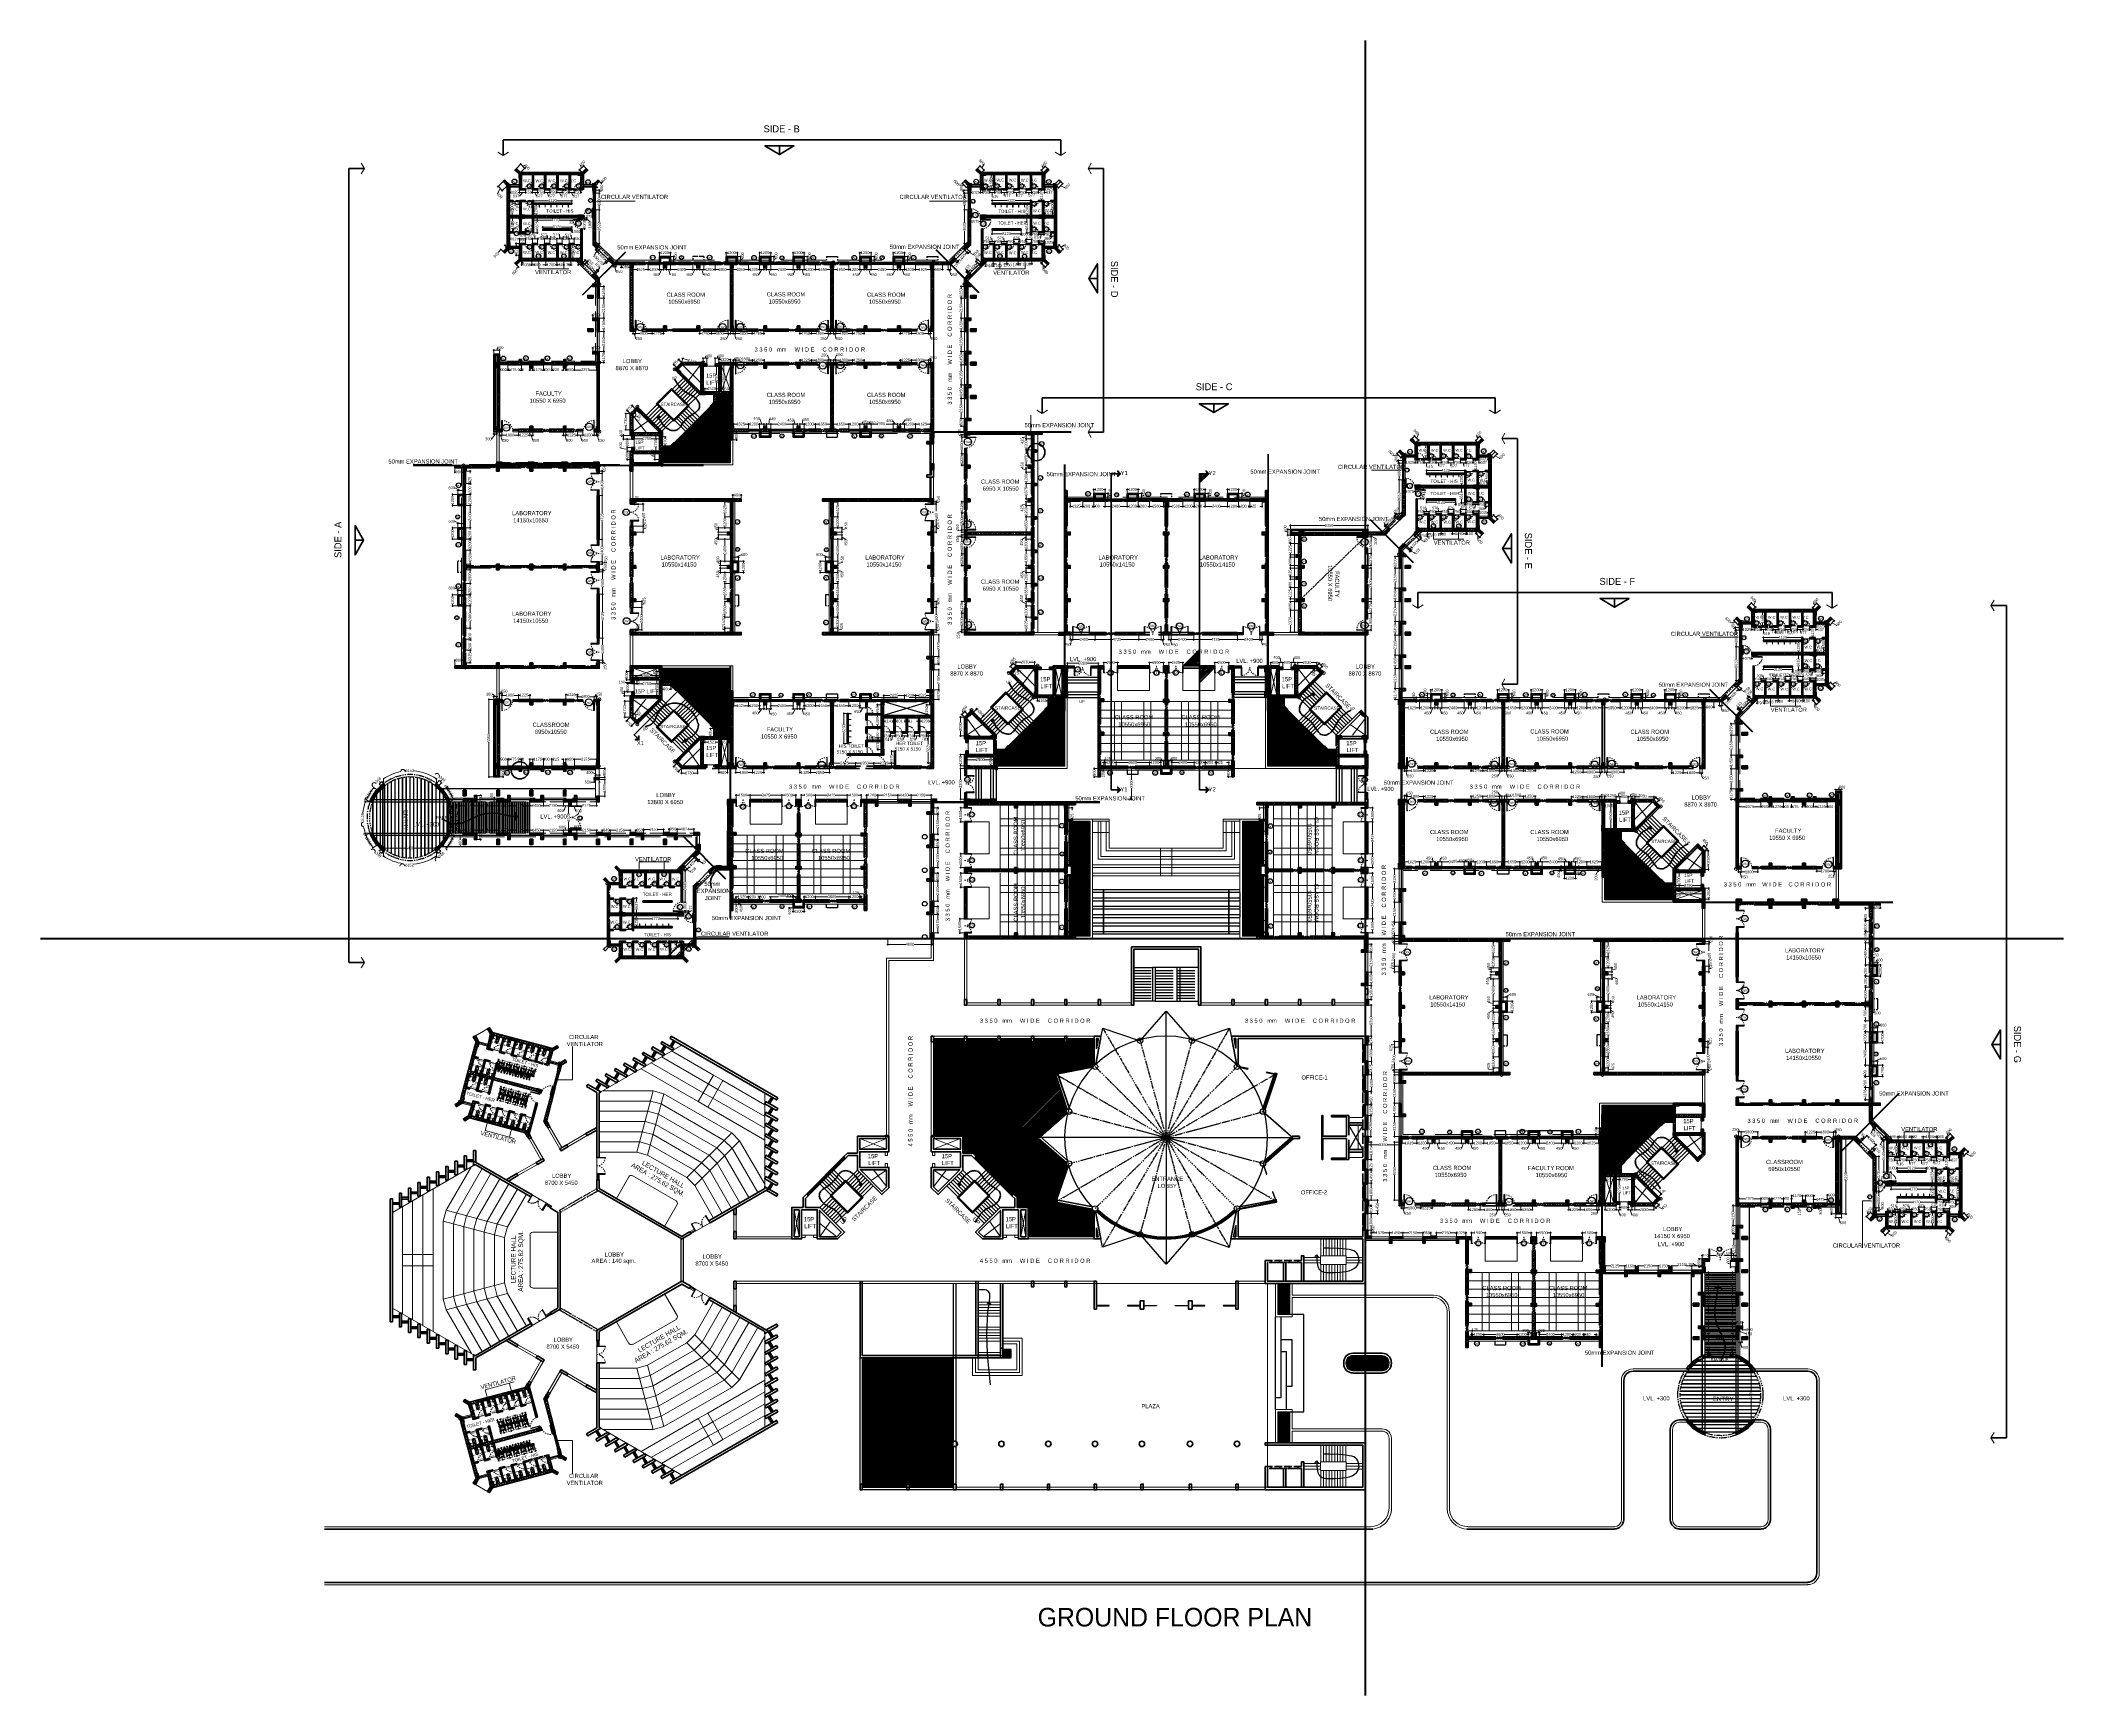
# Model space of a CAD drawing. Header units: millimetres. Extents: x 23593 to 241524, y 4405 to 182732.
import ezdxf

# ---------------------------------------------------------------- set-up
doc = ezdxf.new("R2010")
doc.units = ezdxf.units.MM
doc.linetypes.add('PDF_IMPORT', pattern=[1, 0.8, -0.2])
for name, color, linetype in [('PDF_0', 7, 'Continuous'), ('PDF_ANNOTATION', 7, 'Continuous'), ('PDF_AR_DIMENSION', 7, 'Continuous'), ('PDF_AR_ELEVATION', 2, 'Continuous'), ('PDF_AR_ELEVATIONS', 2, 'Continuous'), ('PDF_AR_STEPS', 6, 'Continuous'), ('PDF_AR_TEXT', 3, 'Continuous'), ('PDF_Boundary Line', 2, 'Continuous'), ('PDF_column', 1, 'Continuous'), ('PDF_dimensions', 1, 'Continuous'), ('PDF_DOOR WIN TEXT', 5, 'Continuous'), ('PDF_ele', 3, 'Continuous'), ('PDF_Eline', 2, 'Continuous'), ('PDF_SLAB BEAM', 3, 'Continuous'), ('PDF_ST COLUMN', 1, 'Continuous'), ('PDF_steps', 2, 'Continuous'), ('PDF_Text', 7, 'Continuous'), ('PDF_wall', 7, 'Continuous'), ('PDF_WINDOW', 2, 'Continuous'), ('PDF_window1', 4, 'Continuous')]:
    doc.layers.add(name, color=color, linetype=linetype)
for name, color, linetype, true_color in [('PDF_AR_DOOR', 7, 'Continuous', 0x723939), ('PDF_AR_HATCH', 7, 'Continuous', 0x767676), ('PDF_AR_WINDOW', 7, 'Continuous', 0x00a5dd), ('PDF_dimension', 7, 'Continuous', 0x767676), ('PDF_exp gap', 7, 'Continuous', 0xdd006e), ('PDF_faint 0.09', 9, 'Continuous', 0x808080), ('PDF_FUR', 7, 'Continuous', 0xdd6e00), ('PDF_hatch', 7, 'Continuous', 0x767676), ('PDF_road', 7, 'Continuous', 0xb88a5c)]:
    doc.layers.add(name, color=color, linetype=linetype, true_color=true_color)
doc.styles.add('PDF Century Gothic', font='GOTHIC.TTF')
doc.styles.add('PDF TimesNewRomanPSMT', font='arial.ttf')

msp = doc.modelspace()

# ---------------------------------------------------------------- hatches: boundary and pattern name
at = {"layer": 'PDF_AR_DIMENSION', "transparency": 33554559}
for points in [[(60271, 102469), (60252, 102450), (60233, 102431), (60252, 102412), (60271, 102393), (60290, 102412), (60308, 102431), (60290, 102450)], [(66519, 102469), (66500, 102450), (66481, 102431), (66500, 102412), (66519, 102393), (66538, 102412), (66557, 102431), (66538, 102450)], [(66519, 95635), (66500, 95617), (66481, 95598), (66500, 95579), (66519, 95560), (66538, 95579), (66557, 95598), (66538, 95617)]]:
    msp.add_hatch(color=256, dxfattribs=at).paths.add_polyline_path(points)
at = {"layer": 'PDF_AR_ELEVATION', "transparency": 33554559}
msp.add_hatch(color=256, dxfattribs=at).paths.add_polyline_path([(87132, 137013), (87094, 136994), (87057, 136956), (87057, 136919), (87094, 136881), (87132, 136862), (87170, 136881), (87208, 136919), (87208, 136956), (87170, 136994)])
at = {"layer": 'PDF_AR_HATCH', "transparency": 33554559}
for points in [[(90719, 158872), (90700, 158853), (90681, 158834), (90700, 158816), (90719, 158797), (90738, 158816), (90756, 158834), (90738, 158853)], [(91021, 158872), (91002, 158853), (90983, 158834), (91002, 158816), (91021, 158797), (91040, 158816), (91058, 158834), (91040, 158853)]]:
    msp.add_hatch(color=256, dxfattribs=at).paths.add_polyline_path(points)
at = {"layer": 'PDF_AR_HATCH', "true_color": 0x8ab800, "transparency": 33554559}
msp.add_hatch(color=62, dxfattribs=at).paths.add_polyline_path([(116919, 26887), (116901, 26868), (116882, 26849), (116901, 26830), (116919, 26811), (116938, 26830), (116957, 26849), (116938, 26868)])
at = {"layer": 'PDF_FUR', "transparency": 33554559}
for points in [[(73012, 72040), (72975, 72021), (72956, 71983), (72975, 71945), (73012, 71926), (73050, 71945), (73069, 71983), (73050, 72021)], [(73031, 72040), (72994, 72021), (72975, 71983), (72994, 71945), (73031, 71926), (73069, 71945), (73088, 71983), (73069, 72021)], [(73050, 72134), (73012, 72115), (72994, 72077), (73012, 72040), (73050, 72021), (73088, 72040), (73107, 72077), (73088, 72115)], [(73050, 72134), (73012, 72115), (72994, 72077), (73012, 72040), (73050, 72021), (73088, 72040), (73107, 72077), (73088, 72115)], [(73673, 71964), (73635, 71945), (73616, 71908), (73635, 71870), (73673, 71851), (73711, 71870), (73730, 71908), (73711, 71945)], [(73673, 71964), (73635, 71945), (73616, 71908), (73635, 71870), (73673, 71851), (73711, 71870), (73730, 71908), (73711, 71945)], [(73673, 71964), (73635, 71945), (73616, 71908), (73635, 71870), (73673, 71851), (73711, 71870), (73730, 71908), (73711, 71945)], [(73654, 71870), (73616, 71851), (73598, 71813), (73616, 71775), (73654, 71757), (73692, 71775), (73711, 71813), (73692, 71851)], [(73654, 71870), (73616, 71851), (73598, 71813), (73616, 71775), (73654, 71757), (73692, 71775), (73711, 71813), (73692, 71851)], [(74258, 71719), (74220, 71700), (74202, 71662), (74220, 71624), (74258, 71606), (74296, 71624), (74315, 71662), (74296, 71700)], [(74258, 71719), (74220, 71700), (74202, 71662), (74220, 71624), (74258, 71606), (74296, 71624), (74315, 71662), (74296, 71700)], [(74277, 71813), (74239, 71794), (74220, 71757), (74239, 71719), (74277, 71700), (74315, 71719), (74334, 71757), (74315, 71794)], [(74862, 71549), (74825, 71530), (74806, 71492), (74825, 71455), (74862, 71436), (74900, 71455), (74919, 71492), (74900, 71530)], [(74862, 71549), (74825, 71530), (74806, 71492), (74825, 71455), (74862, 71436), (74900, 71455), (74919, 71492), (74900, 71530)], [(74881, 71643), (74843, 71624), (74825, 71587), (74843, 71549), (74881, 71530), (74919, 71549), (74938, 71587), (74919, 71624)], [(74881, 71643), (74843, 71624), (74825, 71587), (74843, 71549), (74881, 71530), (74919, 71549), (74938, 71587), (74919, 71624)], [(74881, 71643), (74843, 71624), (74825, 71587), (74843, 71549), (74881, 71530), (74919, 71549), (74938, 71587), (74919, 71624)], [(75466, 71398), (75429, 71379), (75410, 71341), (75429, 71304), (75466, 71285), (75504, 71304), (75523, 71341), (75504, 71379)], [(75466, 71398), (75429, 71379), (75410, 71341), (75429, 71304), (75466, 71285), (75504, 71304), (75523, 71341), (75504, 71379)], [(75485, 71473), (75447, 71455), (75429, 71417), (75447, 71379), (75485, 71360), (75523, 71379), (75542, 71417), (75523, 71455)], [(76070, 71228), (76033, 71209), (76014, 71171), (76033, 71134), (76070, 71115), (76108, 71134), (76127, 71171), (76108, 71209)], [(76070, 71228), (76033, 71209), (76014, 71171), (76033, 71134), (76070, 71115), (76108, 71134), (76127, 71171), (76108, 71209)], [(76089, 71322), (76052, 71304), (76033, 71266), (76052, 71228), (76089, 71209), (76127, 71228), (76146, 71266), (76127, 71304)], [(73012, 30700), (72975, 30681), (72956, 30643), (72975, 30605), (73012, 30587), (73050, 30605), (73069, 30643), (73050, 30681)], [(73031, 30700), (72994, 30681), (72975, 30643), (72994, 30605), (73031, 30587), (73069, 30605), (73088, 30643), (73069, 30681)], [(73050, 30605), (73012, 30587), (72994, 30549), (73012, 30511), (73050, 30492), (73088, 30511), (73107, 30549), (73088, 30587)], [(73654, 30870), (73616, 30851), (73598, 30813), (73616, 30775), (73654, 30757), (73692, 30775), (73711, 30813), (73692, 30851)], [(73654, 30870), (73616, 30851), (73598, 30813), (73616, 30775), (73654, 30757), (73692, 30775), (73711, 30813), (73692, 30851)], [(73673, 30775), (73635, 30757), (73616, 30719), (73635, 30681), (73673, 30662), (73711, 30681), (73730, 30719), (73711, 30757)], [(74258, 31040), (74220, 31021), (74202, 30983), (74220, 30945), (74258, 30926), (74296, 30945), (74315, 30983), (74296, 31021)], [(74258, 31040), (74220, 31021), (74202, 30983), (74220, 30945), (74258, 30926), (74296, 30945), (74315, 30983), (74296, 31021)], [(74277, 30945), (74239, 30926), (74220, 30889), (74239, 30851), (74277, 30832), (74315, 30851), (74334, 30889), (74315, 30926)], [(74277, 30945), (74239, 30926), (74220, 30889), (74239, 30851), (74277, 30832), (74315, 30851), (74334, 30889), (74315, 30926)], [(74277, 30945), (74239, 30926), (74220, 30889), (74239, 30851), (74277, 30832), (74315, 30851), (74334, 30889), (74315, 30926)], [(74862, 31191), (74825, 31172), (74806, 31134), (74825, 31096), (74862, 31077), (74900, 31096), (74919, 31134), (74900, 31172)], [(74862, 31191), (74825, 31172), (74806, 31134), (74825, 31096), (74862, 31077), (74900, 31096), (74919, 31134), (74900, 31172)], [(74881, 31096), (74843, 31077), (74825, 31040), (74843, 31002), (74881, 30983), (74919, 31002), (74938, 31040), (74919, 31077)], [(75466, 31361), (75429, 31342), (75410, 31304), (75429, 31266), (75466, 31247), (75504, 31266), (75523, 31304), (75504, 31342)], [(75466, 31361), (75429, 31342), (75410, 31304), (75429, 31266), (75466, 31247), (75504, 31266), (75523, 31304), (75504, 31342)], [(75485, 31266), (75447, 31247), (75429, 31210), (75447, 31172), (75485, 31153), (75523, 31172), (75542, 31210), (75523, 31247)], [(75485, 31266), (75447, 31247), (75429, 31210), (75447, 31172), (75485, 31153), (75523, 31172), (75542, 31210), (75523, 31247)], [(75485, 31266), (75447, 31247), (75429, 31210), (75447, 31172), (75485, 31153), (75523, 31172), (75542, 31210), (75523, 31247)], [(76070, 31512), (76033, 31493), (76014, 31455), (76033, 31417), (76070, 31398), (76108, 31417), (76127, 31455), (76108, 31493)], [(76070, 31512), (76033, 31493), (76014, 31455), (76033, 31417), (76070, 31398), (76108, 31417), (76127, 31455), (76108, 31493)], [(76089, 31436), (76052, 31417), (76033, 31379), (76052, 31342), (76089, 31323), (76127, 31342), (76146, 31379), (76127, 31417)]]:
    msp.add_hatch(color=256, dxfattribs=at).paths.add_polyline_path(points)
at = {"layer": 'PDF_wall', "transparency": 33554559}
msp.add_hatch(color=2, dxfattribs=at).paths.add_polyline_path([(166584, 75513), (166546, 75494), (166508, 75456), (166508, 75419), (166546, 75381), (166584, 75362), (166622, 75381), (166659, 75419), (166659, 75456), (166622, 75494)])

# ---------------------------------------------------------------- linework, layer by layer
at = {"layer": 'PDF_0', "lineweight": 13}
for points in [[(75259, 169405), (75391, 169405)], [(75825, 168971), (75674, 168971)], [(81677, 168726), (81677, 168877)], [(82111, 169292), (82111, 169160)], [(124866, 169198), (124734, 169198)], [(125150, 168782), (125301, 168782)], [(126093, 168197), (125961, 168329)], [(131417, 168669), (131417, 168820)], [(131832, 169235), (131832, 169103)], [(72842, 166989), (72975, 166989)], [(73409, 166555), (73258, 166555)], [(74220, 166404), (74107, 166310)], [(81771, 166310), (81866, 166404)], [(83564, 166857), (83564, 166989)], [(83734, 166649), (83866, 166517)], [(83866, 166234), (83734, 166347), (83848, 166234)], [(83980, 167423), (83980, 167272)], [(122847, 167329), (122998, 167329)], [(123035, 166630), (123130, 166536)], [(123130, 166234), (123035, 166347)], [(123186, 166234), (123092, 166347)], [(123413, 166895), (123281, 166895)], [(123885, 166385), (123791, 166291)], [(124810, 166291), (124904, 166385)], [(125150, 166385), (125055, 166291)], [(125961, 166819), (126093, 166706)], [(131492, 166574), (131360, 166706)], [(131794, 166763), (131681, 166668)], [(131794, 166385), (131681, 166291)], [(132719, 166668), (132814, 166763)], [(133285, 166800), (133285, 166951)], [(133701, 167367), (133701, 167235)], [(74447, 165328), (74353, 165422)], [(74353, 163931), (74447, 163818)], [(74504, 163572), (74409, 163667)], [(76750, 165517), (76656, 165403)], [(77033, 165026), (76939, 165120)], [(76939, 163931), (77033, 163818)], [(77165, 163572), (77052, 163667)], [(80771, 165403), (80865, 165517)], [(81412, 163440), (81526, 163554)], [(81866, 163554), (81771, 163440)], [(82111, 163799), (82017, 163705)], [(82243, 163365), (82149, 163478)], [(82356, 163648), (82451, 163554)], [(82451, 163365), (82356, 163478)], [(83093, 163705), (83187, 163799)], [(126169, 165555), (126037, 165441)], [(129925, 163554), (129793, 163686)], [(129925, 165026), (129831, 165120)], [(129831, 163931), (129925, 163818)], [(130171, 165441), (130284, 165555)], [(131360, 165555), (131492, 165441)], [(131794, 164195), (131681, 164082)], [(132663, 165328), (132568, 165422)], [(132568, 163931), (132663, 163818)], [(132757, 164082), (132870, 164195)], [(74220, 161421), (74088, 161288)], [(74409, 162176), (74504, 162081)], [(74541, 162459), (74447, 162345)], [(75202, 162345), (75296, 162459)], [(75296, 161911), (75202, 161817)], [(75882, 162402), (75768, 162308)], [(75768, 161817), (75882, 161911)], [(75768, 161288), (75882, 161421)], [(75882, 161402), (75768, 161307)], [(76637, 161421), (76505, 161288)], [(76523, 162308), (76618, 162402)], [(76523, 161307), (76618, 161402)], [(76750, 163440), (76656, 163327)], [(77052, 162043), (77165, 161949)], [(77090, 161288), (77203, 161421)], [(77203, 161402), (77109, 161307)], [(77750, 162666), (77656, 162572)], [(77958, 161421), (77845, 161288)], [(77845, 161307), (77958, 161402)], [(78411, 161288), (78543, 161421)], [(78524, 161402), (78430, 161307)], [(79279, 161421), (79166, 161288)], [(79166, 161307), (79279, 161402)], [(79732, 161288), (79865, 161421)], [(79846, 161402), (79751, 161307)], [(80620, 161421), (80488, 161288)], [(80506, 161307), (80601, 161402)], [(80771, 162572), (80865, 162666)], [(80865, 162176), (80771, 162081)], [(80997, 161288), (81129, 161421)], [(81110, 161402), (81016, 161307)], [(81412, 163327), (81526, 163440)], [(81771, 162081), (81866, 162176)], [(81771, 161307), (81866, 161402)], [(82149, 162478), (82243, 162364)], [(123828, 163289), (123734, 163176)], [(124810, 163176), (124904, 163289)], [(126169, 161949), (126037, 161817)], [(128510, 161345), (128396, 161232)], [(128963, 161232), (129095, 161345)], [(129170, 161817), (129284, 161949)], [(129284, 161874), (129170, 161779)], [(129850, 161345), (129718, 161232)], [(129793, 162062), (129925, 161949)], [(130171, 161779), (130284, 161874)], [(130416, 161892), (130284, 161760)], [(130284, 161232), (130416, 161345)], [(132361, 161760), (132493, 161892)], [(132361, 161572), (132493, 161704)], [(132870, 161704), (132757, 161572)], [(73201, 160137), (73201, 160288)], [(73635, 160703), (73635, 160571)], [(74900, 160798), (74768, 160911)], [(74768, 159646), (74900, 159514)], [(81016, 160684), (80922, 160779)], [(80922, 159287), (81016, 159174)], [(83357, 160194), (83508, 160194)], [(83640, 159967), (83508, 159967)], [(83697, 160005), (83546, 160005)], [(83734, 160911), (83848, 160798)], [(90322, 159892), (90209, 159797)], [(91417, 159797), (91511, 159892)], [(91738, 159495), (91832, 159382)], [(97514, 159892), (97420, 159797)], [(98609, 159797), (98722, 159892)], [(98930, 159495), (99043, 159382)], [(101120, 159892), (101006, 159797)], [(102215, 159797), (102309, 159892)], [(102535, 159495), (102630, 159382)], [(104706, 159892), (104612, 159797)], [(105820, 159797), (105914, 159892)], [(106141, 159495), (106235, 159382)], [(111917, 159892), (111804, 159797)], [(113012, 159797), (113106, 159892)], [(113333, 159495), (113446, 159382)], [(115504, 159892), (115409, 159797)], [(116617, 159797), (116712, 159892)], [(116938, 159495), (117033, 159382)], [(123092, 160911), (123186, 160798)], [(123413, 159854), (123413, 159986)], [(123507, 159741), (123507, 159892)], [(123696, 160061), (123696, 159929)], [(124583, 159174), (124583, 159042)], [(125169, 161119), (125055, 161005)], [(128396, 161005), (128510, 161119)], [(129095, 161119), (128963, 161005)], [(129718, 161005), (129850, 161119)], [(130416, 161043), (130284, 160911)], [(131171, 161194), (131039, 161062)], [(131039, 160911), (131171, 161043)], [(131681, 161062), (131794, 161194)], [(131794, 161005), (131681, 160911)], [(132719, 160911), (132814, 161005)], [(133399, 160665), (133248, 160665)], [(133682, 160250), (133814, 160250)], [(75089, 158268), (75089, 158419)], [(75504, 158608), (75372, 158495)], [(75504, 158834), (75504, 158702)], [(77958, 158495), (78090, 158608)], [(78071, 158608), (77977, 158495)], [(81469, 158495), (81563, 158608)], [(82205, 159042), (82356, 159042)], [(82451, 158778), (82319, 158778)], [(82545, 158853), (82394, 158853)], [(83300, 157796), (83451, 157796)], [(83659, 158004), (83508, 158004)], [(83621, 157891), (83753, 157891)], [(84508, 158853), (84376, 158853)], [(84489, 158985), (84640, 158985)], [(84489, 158759), (84622, 158759)], [(85244, 158325), (85377, 158457)], [(85622, 158457), (85490, 158325)], [(86226, 158363), (86094, 158230)], [(87075, 158230), (87208, 158363)], [(87510, 158098), (87377, 157985)], [(90775, 158098), (90643, 157985)], [(90945, 157985), (91077, 158098)], [(91832, 158797), (91738, 158891)], [(94381, 158098), (94249, 157985)], [(94551, 157985), (94683, 158098)], [(97854, 157985), (97967, 158098)], [(98269, 158098), (98156, 157985)], [(99043, 158797), (98930, 158891)], [(101573, 158098), (101459, 157985)], [(101743, 157985), (101875, 158098)], [(102630, 158797), (102535, 158891)], [(105178, 158098), (105046, 157985)], [(105348, 157985), (105480, 158098)], [(106235, 158797), (106141, 158891)], [(108651, 157985), (108784, 158098)], [(109067, 158098), (108953, 157985)], [(112370, 158098), (112257, 157985)], [(112559, 157985), (112672, 158098)], [(113446, 158797), (113333, 158891)], [(115976, 158098), (115843, 157985)], [(116145, 157985), (116278, 158098)], [(117033, 158797), (116938, 158891)], [(119430, 157985), (119543, 158098)], [(119845, 158098), (119732, 157985)], [(120714, 157985), (120827, 158098)], [(121299, 157985), (121431, 158098)], [(121676, 158098), (121563, 157985)], [(122299, 158759), (122299, 158891)], [(122413, 158853), (122413, 159004), (122413, 158872)], [(123337, 157721), (123337, 157853)], [(123451, 157966), (123451, 157815)], [(123545, 157872), (123545, 157721)], [(124395, 158853), (124395, 159004)], [(124546, 158702), (124546, 158853)], [(125452, 158476), (125357, 158381)], [(126244, 158721), (126150, 158627)], [(126150, 158381), (126244, 158476)], [(131322, 158740), (131473, 158740)], [(131436, 158627), (131549, 158721)], [(131889, 158325), (131756, 158325)], [(84357, 156154), (84225, 156286)], [(122828, 156154), (122715, 156286)], [(83149, 153190), (83017, 153077)], [(83734, 153077), (83848, 153190)], [(87377, 151076), (87491, 151208)], [(89416, 151076), (89548, 151208), (89435, 151076)], [(90643, 151076), (90775, 151208)], [(94683, 151208), (94551, 151076)], [(97967, 151208), (97854, 151076)], [(98156, 151076), (98269, 151208)], [(101459, 151076), (101573, 151208)], [(105480, 151208), (105348, 151076)], [(108784, 151208), (108651, 151076)], [(108953, 151076), (109067, 151208)], [(112257, 151076), (112370, 151208)], [(116278, 151208), (116145, 151076)], [(119543, 151208), (119430, 151076)], [(72371, 149302), (72503, 149415)], [(73107, 149415), (72975, 149302)], [(83149, 149660), (83017, 149528)], [(83734, 149528), (83848, 149660)], [(92361, 148245), (92361, 148433)], [(92871, 148509), (92701, 148415)], [(94928, 148415), (95060, 148547)], [(95457, 148547), (95325, 148415)], [(96231, 148415), (96344, 148547)], [(96759, 148547), (96627, 148415)], [(96759, 148396), (96627, 148282)], [(97854, 148282), (97967, 148396)], [(98175, 148207), (98307, 148339)], [(101478, 148207), (101592, 148339)], [(105499, 148339), (105367, 148207)], [(108765, 148339), (108651, 148207)], [(108953, 148207), (109067, 148339)], [(112257, 148207), (112370, 148339)], [(116278, 148339), (116145, 148207)], [(119543, 148339), (119430, 148207)], [(73107, 147301), (72975, 147169)], [(76259, 147169), (76372, 147301)], [(76674, 147301), (76542, 147169)], [(79846, 147169), (79978, 147301)], [(80280, 147301), (80148, 147169)], [(83432, 147169), (83546, 147301)], [(84225, 148094), (84357, 147980)], [(91814, 147905), (91814, 147716)], [(94739, 147829), (94890, 147905)], [(96476, 147584), (96363, 147697)], [(97250, 147735), (97137, 147848)], [(95230, 145281), (95098, 145149)], [(96363, 144960), (96476, 144828)], [(96627, 145149), (96759, 145281)], [(97005, 145224), (96872, 145092)], [(97137, 144960), (97250, 144828)], [(97835, 145092), (97948, 145224)], [(86698, 142450), (86585, 142582)], [(86792, 142959), (86792, 142770)], [(87321, 143299), (87321, 143488)], [(87321, 141996), (87453, 142129)], [(87547, 142657), (87717, 142657)], [(72371, 140279), (72503, 140411)], [(72805, 140411), (72673, 140279)], [(72975, 140128), (73107, 140260)], [(76674, 140260), (76542, 140128)], [(79846, 140128), (79978, 140260)], [(83168, 140128), (83300, 140260)], [(83432, 140128), (83546, 140260)], [(83697, 140260), (83583, 140128)], [(86320, 140260), (86453, 140128)], [(86453, 139731), (86320, 139845)], [(86585, 140845), (86698, 140732)], [(86887, 139731), (86755, 139845)], [(87604, 139882), (87472, 139750)], [(89964, 140128), (89831, 140260)], [(90228, 139750), (90360, 139882)], [(90964, 139939), (90832, 140071)], [(98307, 141449), (98175, 141317)], [(98628, 140524), (98515, 140656)], [(98515, 139750), (98628, 139618)], [(101441, 141317), (101573, 141449)], [(101875, 141449), (101743, 141317)], [(105046, 141317), (105178, 141449)], [(105480, 141449), (105348, 141317)], [(108651, 141317), (108784, 141449)], [(109067, 141449), (108953, 141317)], [(112370, 141449), (112257, 141317)], [(112559, 141317), (112672, 141449)], [(115976, 141449), (115843, 141317)], [(116145, 141317), (116278, 141449)], [(119430, 141317), (119543, 141449)], [(122715, 141260), (122828, 141128)], [(122790, 140298), (122903, 140184)], [(129831, 140184), (129718, 140298)], [(171662, 140109), (171530, 140109)], [(171945, 139675), (172096, 139675)], [(178212, 139580), (178212, 139712)], [(178627, 140147), (178627, 139996)], [(86755, 137655), (86887, 137523)], [(89699, 138297), (89831, 138183)], [(89831, 137523), (89699, 137655)], [(89831, 138561), (89964, 138429)], [(90605, 138485), (90473, 138353)], [(90832, 139089), (90964, 138976)], [(91549, 138353), (91662, 138485)], [(169661, 138221), (169793, 138221)], [(169831, 137542), (169925, 137447)], [(170227, 137806), (170076, 137806)], [(172889, 139108), (172756, 139222)], [(172756, 137730), (172889, 137598)], [(178287, 137485), (178155, 137598)], [(178589, 137674), (178495, 137579)], [(179514, 137579), (179609, 137674)], [(180081, 137711), (180081, 137844)], [(180496, 138259), (180496, 138127)], [(68293, 136296), (68180, 136164)], [(69067, 136164), (69199, 136296)], [(69935, 136277), (69803, 136409)], [(84036, 136409), (84150, 136277)], [(122790, 137032), (122903, 136900)], [(129718, 137032), (129831, 136900)], [(129831, 136598), (129718, 136730)], [(169925, 137145), (169831, 137240)], [(170001, 137145), (169887, 137240)], [(170680, 137296), (170586, 137202)], [(171605, 137202), (171699, 137296)], [(171964, 137296), (171850, 137202)], [(172964, 136466), (172851, 136333)], [(176721, 135918), (176626, 136031)], [(176966, 136333), (177079, 136466)], [(178155, 136466), (178287, 136333)], [(178589, 137296), (178495, 137202)], [(179458, 136220), (179363, 136333)], [(68048, 133766), (67953, 133861)], [(68482, 134219), (68595, 134314)], [(69180, 134314), (69086, 134219)], [(87529, 133106), (87642, 132973)], [(97401, 132973), (97269, 133106)], [(98250, 133804), (98118, 133672)], [(99024, 133672), (99157, 133804)], [(109539, 132973), (109425, 133106)], [(119996, 133106), (120128, 132973)], [(122903, 132973), (122790, 133106)], [(129718, 133408), (129831, 133275)], [(129850, 132973), (129718, 133106)], [(137117, 134408), (137004, 134295)], [(138212, 134295), (138307, 134408)], [(138533, 133993), (138646, 133880)], [(138646, 133294), (138533, 133389)], [(140704, 134408), (140610, 134295)], [(141818, 134295), (141912, 134408)], [(142139, 133993), (142233, 133880)], [(142233, 133294), (142139, 133389)], [(147915, 134408), (147820, 134295)], [(149010, 134295), (149104, 134408)], [(149331, 133993), (149444, 133880)], [(149444, 133294), (149331, 133389)], [(151520, 134408), (151407, 134295)], [(152615, 134295), (152710, 134408)], [(152936, 133993), (153030, 133880)], [(153030, 133294), (152936, 133389)], [(170623, 134182), (170529, 134087)], [(171605, 134087), (171699, 134182)], [(172605, 134276), (172511, 134370)], [(172511, 133370), (172605, 133275)], [(172964, 133030), (172851, 132898)], [(175966, 132898), (176098, 133030)], [(176721, 134465), (176588, 134578)], [(176588, 132973), (176721, 132841)], [(176626, 134823), (176721, 134729)], [(178608, 135107), (178476, 134974)], [(179363, 134823), (179458, 134729)], [(179552, 134974), (179684, 135107)], [(67953, 132671), (68048, 132558)], [(87642, 132728), (87529, 132860)], [(88586, 132728), (88453, 132860)], [(129831, 132558), (129718, 132671), (129850, 132558)], [(134607, 132596), (134475, 132464)], [(144498, 132464), (144630, 132596)], [(145215, 132596), (145102, 132464)], [(155126, 132464), (155239, 132596)], [(169491, 131426), (169491, 131614)], [(169547, 131388), (169547, 131558)], [(169680, 131784), (169680, 131614)], [(169887, 131803), (170001, 131709)], [(171964, 132030), (171850, 131897)], [(173851, 131897), (173983, 132030), (173870, 131897)], [(175305, 132256), (175192, 132124)], [(175192, 131897), (175305, 132030)], [(175758, 132124), (175890, 132256)], [(175890, 132030), (175758, 131897)], [(176079, 132766), (175984, 132671)], [(176645, 132256), (176513, 132124)], [(176513, 131897), (176645, 132030)], [(176985, 132671), (177079, 132766)], [(177211, 132785), (177098, 132671)], [(177098, 132124), (177211, 132256)], [(177211, 131935), (177098, 131822)], [(177966, 132086), (177834, 131973)], [(177834, 131822), (177966, 131935)], [(178476, 131973), (178608, 132086)], [(178589, 131916), (178495, 131803)], [(179175, 132671), (179288, 132785)], [(179175, 132483), (179288, 132596)], [(179514, 131803), (179609, 131916)], [(179684, 132596), (179552, 132483)], [(180194, 131577), (180062, 131577)], [(180477, 131142), (180628, 131142)], [(68048, 130161), (67953, 130255)], [(67953, 129066), (68048, 128972)], [(68482, 130614), (68595, 130708)], [(69180, 130708), (69086, 130614)], [(88586, 129708), (88453, 129821)], [(96570, 130274), (96684, 130142)], [(96684, 129708), (96570, 129821)], [(96684, 129406), (96570, 129519)], [(96570, 129085), (96684, 128953)], [(97269, 130274), (97401, 130142)], [(97401, 128953), (97269, 129085)], [(109425, 130274), (109539, 130142)], [(109539, 128953), (109425, 129085)], [(109992, 130142), (109860, 130274)], [(109860, 129821), (109992, 129708)], [(109860, 129519), (109992, 129406)], [(109992, 128953), (109860, 129085)], [(120128, 129708), (119996, 129821)], [(122790, 129821), (122903, 129708)], [(122903, 129406), (122790, 129519)], [(129718, 129821), (129831, 129708)], [(129718, 129519), (129850, 129406)], [(129850, 128953), (129718, 129085), (129831, 128953)], [(157882, 130104), (158014, 129972)], [(158014, 129368), (157882, 129500)], [(158297, 129368), (158165, 129500)], [(158297, 130538), (158184, 130406)], [(166527, 130406), (166640, 130538)], [(166848, 129500), (166980, 129368)], [(168415, 130312), (168415, 130482)], [(168528, 130595), (168528, 130425)], [(168547, 130576), (168547, 130406)], [(172247, 129368), (172152, 129274)], [(172285, 129198), (172285, 129009)], [(173059, 129613), (172945, 129519)], [(172945, 129274), (173059, 129368)], [(178136, 129651), (178268, 129651)], [(178231, 129519), (178344, 129613)], [(178703, 129217), (178552, 129217)], [(96759, 126669), (96891, 126555)], [(97269, 126669), (97401, 126555)], [(98137, 127008), (98232, 127103)], [(98836, 127103), (98741, 127008)], [(99383, 126555), (99289, 126669)], [(107651, 126555), (107538, 126669)], [(108085, 127008), (108180, 127103)], [(108784, 127103), (108689, 127008)], [(158165, 127367), (158297, 127254)], [(158297, 127008), (158165, 127122)], [(169566, 127065), (169453, 127178)], [(171114, 128028), (171114, 127839)], [(171133, 127612), (171133, 127782)], [(171246, 127896), (171246, 127707)], [(69803, 126386), (69935, 126253)], [(69935, 125649), (69803, 125781)], [(84036, 126386), (84150, 126253)], [(84093, 125781), (84225, 125649)], [(96891, 126102), (96759, 126234)], [(96891, 125800), (96759, 125932)], [(96759, 125479), (96891, 125347)], [(97401, 125347), (97269, 125479)], [(99289, 125461), (99383, 125366)], [(107538, 125461), (107651, 125366)], [(109425, 126234), (109539, 126102)], [(109539, 125800), (109425, 125932)], [(122790, 126234), (122903, 126102)], [(129718, 126234), (129831, 126102)], [(129850, 125800), (129718, 125932)], [(129831, 125347), (129718, 125479), (129850, 125347)], [(158165, 126234), (158297, 126102)], [(158297, 125800), (158165, 125932)], [(158165, 125008), (158297, 124875)], [(158297, 124630), (158165, 124743)], [(166848, 126234), (166980, 126102)], [(166980, 125800), (166848, 125932)], [(68048, 122969), (67953, 123063)], [(68482, 123403), (68595, 123516)], [(69180, 123516), (69086, 123403)], [(88302, 122327), (88416, 122195)], [(97269, 122629), (97401, 122497)], [(97401, 122195), (97269, 122327)], [(109425, 122629), (109539, 122497)], [(109539, 122195), (109425, 122327)], [(120015, 122327), (120147, 122195)], [(122903, 122195), (122790, 122327)], [(129718, 122629), (129831, 122497)], [(129718, 122327), (129850, 122195)], [(158165, 122629), (158297, 122497)], [(158297, 122195), (158165, 122327)], [(166848, 122629), (166980, 122497)], [(166980, 122195), (166848, 122327)], [(207961, 122101), (207829, 122101)], [(214927, 122138), (214927, 121987)], [(67953, 121855), (68048, 121761)], [(129850, 121761), (129718, 121874), (129831, 121761)], [(205960, 120232), (206093, 120232)], [(208245, 121685), (208396, 121685)], [(209188, 121100), (209056, 121232)], [(214512, 121572), (214512, 121723)], [(216796, 120269), (216796, 120118)], [(87680, 119307), (87793, 119175)], [(87793, 118929), (87680, 119042)], [(88302, 119307), (88416, 119175)], [(97401, 118929), (97269, 119042)], [(109425, 119042), (109539, 118929)], [(120147, 118929), (120015, 119042)], [(120412, 118627), (120279, 118759)], [(122903, 118929), (122790, 119042)], [(129718, 119042), (129831, 118929)], [(134607, 118250), (134475, 118118)], [(144630, 118250), (144498, 118118)], [(145102, 118118), (145215, 118250)], [(155258, 118250), (155126, 118118)], [(158165, 119061), (158297, 118929)], [(166848, 119250), (166980, 119118)], [(206130, 119533), (206225, 119439)], [(206225, 119137), (206130, 119250)], [(206300, 119137), (206187, 119250)], [(206527, 119798), (206376, 119798)], [(206980, 119288), (206885, 119194)], [(207905, 119194), (207999, 119288)], [(208263, 119288), (208150, 119194)], [(209056, 119722), (209188, 119609)], [(209264, 118457), (209151, 118344)], [(213020, 117929), (212926, 118023)], [(213266, 118344), (213379, 118457)], [(214587, 119477), (214455, 119609)], [(214455, 118457), (214587, 118344)], [(214889, 119665), (214795, 119571)], [(214889, 119288), (214795, 119194)], [(215757, 118231), (215663, 118325)], [(215814, 119571), (215908, 119665)], [(216380, 119703), (216380, 119835)], [(68293, 116003), (68180, 115890)], [(69067, 115890), (69199, 116003)], [(69803, 115758), (69935, 115626)], [(84225, 115626), (84093, 115758)], [(120279, 115569), (120412, 115456)], [(128396, 115682), (128396, 115513)], [(128717, 115815), (128585, 115701)], [(130624, 115701), (130756, 115815)], [(134286, 115664), (134192, 115569)], [(137495, 115569), (137589, 115664)], [(138193, 115758), (138080, 115645)], [(139571, 115645), (139704, 115758)], [(143120, 115758), (143007, 115645)], [(144498, 115645), (144630, 115758)], [(145215, 115758), (145102, 115645)], [(146593, 115645), (146726, 115758)], [(150142, 115758), (150029, 115645)], [(151520, 115645), (151652, 115758)], [(156202, 115758), (156070, 115645)], [(158675, 115645), (158807, 115758)], [(159109, 115758), (158977, 115645)], [(160996, 115645), (161128, 115758)], [(161261, 115607), (161431, 115607)], [(206923, 116192), (206829, 116079)], [(207905, 116079), (207999, 116192)], [(213020, 116456), (212888, 116589)], [(212926, 116834), (213020, 116721)], [(214908, 117098), (214776, 116985)], [(215663, 116834), (215757, 116721)], [(215852, 116985), (215984, 117098)], [(86792, 114682), (86679, 114795)], [(86679, 113908), (86792, 113776)], [(86906, 113380), (86773, 113493)], [(87075, 113512), (87208, 113644)], [(87359, 113644), (87226, 113512)], [(87453, 114361), (87321, 114248)], [(87604, 113493), (87472, 113361)], [(87906, 113776), (87774, 113908)], [(87774, 113493), (87906, 113380)], [(89926, 114795), (90058, 114682)], [(90058, 114021), (89926, 114153)], [(90058, 113776), (89926, 113908)], [(90228, 114248), (90360, 114361)], [(90228, 113361), (90360, 113493)], [(120412, 114852), (120279, 114984)], [(128076, 115192), (128076, 115362)], [(128604, 115022), (128774, 115022)], [(128812, 115154), (128925, 115022)], [(160600, 115154), (160732, 115022)], [(161166, 114965), (161166, 114795)], [(161751, 115286), (161582, 115286)], [(206187, 113814), (206300, 113700)], [(208263, 114021), (208150, 113908)], [(209264, 115022), (209151, 114909)], [(210151, 113908), (210283, 114021), (210170, 113908)], [(211605, 114248), (211491, 114135)], [(211491, 113908), (211605, 114021)], [(212058, 114135), (212190, 114248)], [(212190, 114021), (212058, 113908)], [(212265, 114909), (212397, 115022)], [(212379, 114776), (212284, 114682)], [(212945, 114248), (212813, 114135)], [(212813, 113908), (212945, 114021)], [(212888, 114965), (213020, 114852)], [(213266, 114682), (213379, 114776)], [(213511, 114795), (213398, 114663)], [(213398, 114135), (213511, 114248)], [(213511, 113946), (213398, 113814)], [(214266, 114097), (214134, 113965)], [(214134, 113814), (214266, 113946)], [(214776, 113965), (214908, 114097)], [(214889, 113908), (214795, 113814)], [(215474, 114663), (215588, 114795)], [(215474, 114474), (215588, 114606)], [(215814, 113814), (215908, 113908)], [(215984, 114606), (215852, 114474)], [(216494, 113568), (216362, 113568)], [(71955, 111681), (71842, 111794)], [(72371, 111964), (72503, 112096)], [(72805, 112096), (72673, 111964)], [(72975, 112285), (73107, 112398)], [(73352, 112398), (73220, 112285)], [(73352, 112247), (73220, 112115)], [(76259, 112115), (76372, 112247)], [(80280, 112285), (80148, 112153)], [(81375, 112153), (81507, 112285)], [(81507, 112096), (81375, 111964)], [(83546, 112096), (83432, 111964)], [(86434, 112606), (86547, 112473)], [(86547, 112077), (86434, 112209)], [(86604, 111473), (86471, 111605)], [(86773, 112606), (86906, 112473)], [(89926, 112209), (90058, 112077)], [(90605, 112908), (90473, 112794)], [(91436, 112794), (91568, 112908)], [(113824, 111077), (113692, 111209)], [(114503, 112228), (114371, 112096)], [(119128, 111077), (119015, 111209)], [(119317, 112096), (119449, 112228)], [(120279, 111794), (120412, 111681)], [(131039, 111662), (130926, 111530)], [(132077, 111530), (132209, 111662)], [(169453, 111794), (169566, 111681)], [(171737, 112002), (171850, 111869)], [(171850, 111435), (171737, 111548)], [(172945, 112398), (173077, 112285)], [(173077, 111869), (172945, 112002)], [(173417, 112794), (173304, 112700)], [(174512, 112700), (174606, 112794)], [(174833, 112398), (174927, 112285)], [(174927, 111681), (174833, 111794)], [(180609, 112794), (180515, 112700)], [(181704, 112700), (181817, 112794)], [(182044, 112398), (182138, 112285)], [(182138, 111681), (182044, 111794)], [(184215, 112794), (184101, 112700)], [(185309, 112700), (185404, 112794)], [(185630, 112398), (185744, 112285)], [(185744, 111681), (185630, 111794)], [(187801, 112794), (187707, 112700)], [(188915, 112700), (189009, 112794)], [(189236, 112398), (189330, 112285)], [(189330, 111681), (189236, 111794)], [(195012, 112794), (194918, 112700)], [(196107, 112700), (196201, 112794)], [(196428, 112398), (196541, 112285)], [(196541, 111681), (196428, 111794)], [(198617, 112794), (198504, 112700)], [(199712, 112700), (199807, 112794)], [(200033, 112398), (200128, 112285)], [(200128, 111681), (200033, 111794)], [(205394, 111662), (205394, 111794)], [(205507, 111756), (205507, 111907), (205507, 111775)], [(206508, 112738), (206508, 112889)], [(206602, 112643), (206602, 112775)], [(206791, 112964), (206791, 112832)], [(207489, 111756), (207489, 111907)], [(207641, 111605), (207641, 111756)], [(207678, 112077), (207678, 111945)], [(208547, 111379), (208452, 111265)], [(209339, 111624), (209245, 111530)], [(209245, 111265), (209339, 111379)], [(214436, 111643), (214568, 111643)], [(214530, 111530), (214644, 111624)], [(215002, 111228), (214851, 111228)], [(216777, 113153), (216928, 113153)], [(86471, 109868), (86604, 109755)], [(86830, 109397), (86641, 109397)], [(87321, 110189), (87453, 110321)], [(87623, 109585), (87623, 109755)], [(98307, 111114), (98175, 110982)], [(101006, 110982), (101120, 111114)], [(101006, 110661), (101120, 110775)], [(101573, 110775), (101459, 110661)], [(101743, 110661), (101875, 110775)], [(102328, 111114), (102196, 110982)], [(102328, 110775), (102196, 110661)], [(104593, 110982), (104725, 111114)], [(104593, 110661), (104725, 110775)], [(105178, 110775), (105046, 110661)], [(105348, 110661), (105480, 110775)], [(105933, 111114), (105801, 110982)], [(105933, 110775), (105801, 110661)], [(108651, 110982), (108784, 111114)], [(109067, 111114), (108953, 110982)], [(110218, 110170), (110086, 110303)], [(111804, 110982), (111917, 111114)], [(111917, 110907), (111804, 110775)], [(112446, 110775), (112578, 110907)], [(113692, 110246), (113824, 110133)], [(113824, 110001), (113692, 110133)], [(114447, 109453), (114333, 109340)], [(115466, 109340), (115598, 109453)], [(115711, 109453), (115598, 109340)], [(116787, 109340), (116919, 109453)], [(117052, 109453), (116919, 109340)], [(118128, 109340), (118241, 109453)], [(118373, 109453), (118241, 109340)], [(119015, 110057), (119128, 109925)], [(119468, 109340), (119600, 109453)], [(122771, 109755), (122639, 109887)], [(122847, 110019), (122847, 110189)], [(123168, 110510), (123168, 110340)], [(124527, 110699), (124357, 110699)], [(125093, 109963), (125282, 109963)], [(170605, 110869), (170472, 110737)], [(173870, 110869), (173757, 110737)], [(174040, 110737), (174172, 110869)], [(177476, 110869), (177344, 110737)], [(177646, 110737), (177778, 110869)], [(184554, 110737), (184668, 110869)], [(184856, 110737), (184970, 110869)], [(188141, 110737), (188273, 110869)], [(188443, 110737), (188575, 110869)], [(191746, 110737), (191879, 110869)], [(192181, 110869), (192048, 110737)], [(195352, 110737), (195465, 110869)], [(195654, 110737), (195767, 110869)], [(198938, 110737), (199071, 110869)], [(199240, 110737), (199373, 110869)], [(202525, 110737), (202638, 110869)], [(202940, 110963), (202827, 110831)], [(203809, 110831), (203922, 110963)], [(204394, 111001), (204526, 111133)], [(204771, 111133), (204658, 111001)], [(205772, 109057), (205640, 109189)], [(206432, 110605), (206432, 110756)], [(206546, 110869), (206546, 110718)], [(206640, 110756), (206640, 110624)], [(87170, 108868), (87359, 108868)], [(95230, 107188), (95098, 107056)], [(95815, 108528), (95702, 108641)], [(95702, 107754), (95815, 107622)], [(96627, 107056), (96759, 107188)], [(97005, 107188), (96872, 107056)], [(97533, 107056), (97646, 107188)], [(110086, 107075), (110218, 106943)], [(112710, 107679), (112578, 107547)], [(113692, 108830), (113824, 108698)], [(113861, 108585), (113729, 108698)], [(113729, 107396), (113861, 107282)], [(113861, 107150), (113729, 107282)], [(114069, 107547), (114201, 107679)], [(114447, 107849), (114333, 107717)], [(119279, 108056), (119147, 108170)], [(119468, 107717), (119600, 107849)], [(122639, 107849), (122771, 107735)], [(73107, 105338), (72975, 105206)], [(76259, 105206), (76372, 105338)], [(76674, 105338), (76542, 105206)], [(79846, 105206), (79978, 105338)], [(80280, 105338), (80148, 105206)], [(83432, 105206), (83546, 105338)], [(109048, 104923), (108935, 104791)], [(113729, 106395), (113861, 106282)], [(115353, 106093), (115221, 106225)], [(115221, 104659), (115353, 104526)], [(115523, 104791), (115655, 104923)], [(119147, 104961), (119279, 104828)], [(122771, 105734), (122658, 105848)], [(122658, 104659), (122771, 104526)], [(123451, 105300), (123319, 105168)], [(126056, 105470), (125924, 105602)], [(125924, 104659), (126056, 104526)], [(126226, 105168), (126358, 105300)], [(138080, 104885), (138193, 104998)], [(144328, 105168), (144196, 105055)], [(144196, 104885), (144328, 104998)], [(144498, 105055), (144630, 105168)], [(145102, 105055), (145215, 105168)], [(145518, 105168), (145404, 105055)], [(145518, 104998), (145404, 104885)], [(151520, 104885), (151652, 104998)], [(60120, 102507), (60139, 102695)], [(60403, 102922), (60384, 102733)], [(60554, 103243), (60535, 103073)], [(66160, 103148), (66330, 103167)], [(66424, 102941), (66594, 102960)], [(66859, 102733), (66689, 102733)], [(71842, 103450), (71955, 103318)], [(73484, 104224), (73371, 104356)], [(73371, 103450), (73484, 103318)], [(83168, 102771), (83300, 102903)], [(83319, 103526), (83451, 103658)], [(83848, 103658), (83734, 103526)], [(83848, 102903), (83734, 102771)], [(84433, 104224), (84301, 104356)], [(84301, 103394), (84433, 103281)], [(84433, 103035), (84301, 103148)], [(91889, 104507), (91719, 104507)], [(92248, 103960), (92418, 103960)], [(92720, 103866), (92587, 103734)], [(94324, 103734), (94456, 103866)], [(96759, 103903), (96627, 103790)], [(97533, 103790), (97646, 103903)], [(98552, 103903), (98420, 103790)], [(101459, 103790), (101573, 103903)], [(105480, 103903), (105348, 103790)], [(108519, 103790), (108651, 103903)], [(122771, 104224), (122658, 104356)], [(137174, 104224), (137061, 104356)], [(137061, 103450), (137174, 103318)], [(138005, 104356), (138137, 104224)], [(138137, 104036), (138005, 104149)], [(141176, 104224), (141063, 104356)], [(151615, 104224), (151483, 104356)], [(151483, 103450), (151615, 103318)], [(170472, 103979), (170605, 104092)], [(173757, 103979), (173870, 104092)], [(177778, 104092), (177646, 103979)], [(181081, 104092), (180949, 103979)], [(181251, 103979), (181364, 104092)], [(184554, 103979), (184668, 104092)], [(188575, 103960), (188443, 103828)], [(191879, 103960), (191746, 103828)], [(192048, 103828), (192181, 103960)], [(194106, 103828), (194219, 103960)], [(199373, 103885), (199240, 103752)], [(202638, 103885), (202525, 103752)], [(58628, 100619), (58553, 100770)], [(58704, 100978), (58761, 100827)], [(59516, 102110), (59497, 102299)], [(67406, 102223), (67236, 102223)], [(67765, 100355), (67651, 100222)], [(68010, 100959), (68180, 100883)], [(68350, 100657), (68199, 100732)], [(71087, 101336), (70955, 101449)], [(70955, 100751), (71087, 100619)], [(72408, 101147), (72540, 101034)], [(72540, 100619), (72408, 100751)], [(80450, 100222), (80582, 100355)], [(80544, 100166), (80450, 100260)], [(80695, 100222), (80827, 100355)], [(83432, 100222), (83546, 100355)], [(84301, 101355), (84433, 101223)], [(98609, 101468), (98477, 101336)], [(104895, 101336), (105027, 101468)], [(105631, 101468), (105499, 101336)], [(111917, 101336), (112049, 101468)], [(112653, 101468), (112521, 101336)], [(119468, 101336), (119600, 101468)], [(122658, 101053), (122771, 100921)], [(141063, 101053), (141176, 100921)], [(170472, 101280), (170605, 101412)], [(170850, 101412), (170718, 101280)], [(170850, 101336), (170718, 101204)], [(173757, 101204), (173870, 101336)], [(177778, 101355), (177646, 101242)], [(181081, 101355), (180949, 101242)], [(181251, 101242), (181364, 101355)], [(184554, 101242), (184668, 101355)], [(188575, 101298), (188443, 101185)], [(191841, 101298), (191728, 101185)], [(192143, 101298), (192030, 101185)], [(192143, 100317), (192030, 100185)], [(192822, 100619), (192690, 100751)], [(193030, 100185), (193143, 100317)], [(195106, 101298), (194974, 101185)], [(195390, 101298), (195276, 101185)], [(197296, 101185), (197428, 101298)], [(197504, 101166), (197674, 101166)], [(198013, 100845), (197825, 100845)], [(205640, 100996), (205772, 100883)], [(216928, 101959), (217041, 102072)], [(217645, 102072), (217513, 101959)], [(120317, 99977), (120204, 100109)], [(122790, 99977), (122658, 100109)], [(122658, 98599), (122790, 98486)], [(134796, 99977), (134663, 100109)], [(154994, 99977), (154861, 100109)], [(167150, 99977), (167018, 100109)], [(206602, 100222), (206470, 100109)], [(209755, 100109), (209868, 100222)], [(210113, 100222), (210000, 100109)], [(213341, 100109), (213473, 100222)], [(213775, 100222), (213643, 100109)], [(214549, 100109), (214663, 100222)], [(214927, 100222), (214795, 100109)], [(216928, 100109), (217041, 100222)], [(58515, 97372), (58666, 97297)], [(58723, 97051), (58553, 97108)], [(67765, 97693), (67651, 97561)], [(68180, 96995), (68104, 97164)], [(68237, 97429), (68312, 97259)], [(68765, 97410), (68878, 97278)], [(68878, 96881), (68765, 96995)], [(71068, 97278), (70936, 97410)], [(70936, 96711), (71068, 96579)], [(80450, 97863), (80544, 97769)], [(80450, 97561), (80582, 97693)], [(80827, 97693), (80695, 97561)], [(83451, 97561), (83583, 97693)], [(84168, 97693), (84055, 97561)], [(87057, 97561), (87170, 97693)], [(87774, 97693), (87661, 97561)], [(88623, 97787), (88510, 97674)], [(88510, 97561), (88623, 97693)], [(90643, 97674), (90775, 97787)], [(91379, 97806), (91247, 97674)], [(93928, 97674), (94060, 97806)], [(120204, 97278), (120317, 97146)], [(120317, 96560), (120204, 96674)], [(192690, 97844), (192822, 97731)], [(202865, 95956), (202695, 95956)], [(59327, 95786), (59497, 95768)], [(60044, 95447), (60233, 95447)], [(60497, 95220), (60308, 95201)], [(60629, 94880), (60459, 94843)], [(66236, 94767), (66273, 94956)], [(66387, 95107), (66424, 95277)], [(66670, 95503), (66670, 95333)], [(67349, 95862), (67368, 95692)], [(94249, 94371), (94249, 94541)], [(94400, 94220), (94400, 94390)], [(94513, 94503), (94513, 94333)], [(122790, 95050), (122658, 95182)], [(134135, 94314), (134229, 94408)], [(134663, 93974), (134796, 93861)], [(134833, 94408), (134739, 94314)], [(135286, 93974), (135381, 93861), (135268, 93974)], [(154503, 93861), (154390, 93974)], [(154861, 93974), (154994, 93861)], [(155012, 94314), (155107, 94408)], [(155711, 94408), (155617, 94314)], [(170605, 94276), (170472, 94144)], [(173757, 94144), (173870, 94276)], [(174172, 94276), (174040, 94144)], [(177344, 94144), (177476, 94276)], [(177778, 94276), (177646, 94144)], [(180949, 94144), (181081, 94276)], [(181364, 94276), (181251, 94144)], [(184554, 94144), (184668, 94276)], [(184970, 94276), (184856, 94144)], [(187348, 93804), (187461, 93672)], [(188273, 94276), (188141, 94144)], [(188575, 94276), (188443, 94144)], [(189368, 93672), (189236, 93804)], [(191728, 94144), (191841, 94276)], [(203016, 95635), (203186, 95635)], [(203318, 95352), (203186, 95484)], [(93097, 93276), (92984, 93408)], [(93078, 93200), (93078, 93370)], [(120204, 93672), (120317, 93559)], [(120317, 92955), (120204, 93068)], [(122658, 93672), (122790, 93559)], [(122809, 92955), (122677, 93068)], [(122677, 91577), (122809, 91445)], [(134796, 92653), (134663, 92785)], [(135268, 92785), (135381, 92653)], [(135286, 92766), (135381, 92672)], [(154390, 92785), (154503, 92653)], [(154994, 92653), (154861, 92785)], [(167018, 93672), (167150, 93559)], [(167150, 92955), (167018, 93087)], [(169510, 93427), (169378, 93559)], [(187461, 93219), (187348, 93351)], [(187820, 92521), (187707, 92389)], [(188896, 92389), (189028, 92521)], [(189236, 92955), (189368, 92823)], [(191369, 93559), (191501, 93427)], [(191501, 93219), (191369, 93351)], [(192520, 93427), (192407, 93559)], [(192407, 92653), (192520, 92521)], [(199807, 91747), (199675, 91634)], [(200165, 93031), (200033, 93163)], [(202431, 91634), (202544, 91747)], [(203186, 93446), (203318, 93333)], [(206470, 93068), (206602, 93200)], [(208528, 93068), (208641, 93200)], [(215021, 93295), (214889, 93163)], [(216928, 93163), (217041, 93295)], [(87868, 90275), (87736, 90388)], [(98609, 90501), (98477, 90369)], [(98477, 89954), (98609, 89821)], [(98609, 89633), (98477, 89746)], [(98760, 90199), (98873, 90086)], [(98873, 89633), (98760, 89746)], [(104215, 89954), (104348, 89821)], [(105027, 90501), (104895, 90369)], [(105933, 90539), (105801, 90407)], [(112049, 90539), (111917, 90407)], [(120204, 90086), (120317, 89954)], [(120317, 89350), (120204, 89482)], [(199807, 90860), (199675, 90728)], [(200071, 91086), (199958, 91199)], [(199958, 90256), (200071, 90123)], [(200033, 91445), (200165, 91332)], [(202563, 90728), (202695, 90860)], [(203356, 91332), (203223, 91445)], [(203223, 90256), (203356, 90123)], [(87566, 88160), (87434, 88028)], [(87736, 88764), (87868, 88651)], [(87849, 88406), (87755, 88500)], [(87755, 87311), (87849, 87198)], [(92210, 88028), (92323, 88160)], [(92984, 88972), (93097, 88840)], [(93324, 88972), (93456, 88840)], [(93456, 88670), (93324, 88783)], [(104348, 89236), (104215, 89350)], [(104725, 88953), (104593, 88821)], [(105801, 88821), (105933, 88953)], [(122696, 88028), (122582, 88160)], [(220250, 89180), (220118, 89312)], [(220949, 89331), (220816, 89199)], [(221722, 89199), (221855, 89331)], [(120204, 86650), (120317, 86537)], [(122582, 86650), (122696, 86518)], [(134663, 86650), (134796, 86537)], [(154994, 86537), (154861, 86650)], [(166999, 85272), (166867, 85404)], [(167018, 86650), (167150, 86537)], [(180175, 85574), (180043, 85706)], [(192520, 85574), (192388, 85706)], [(203261, 85706), (203374, 85574)], [(179911, 82762), (179779, 82875)], [(180043, 82875), (180175, 82762)], [(192388, 82875), (192520, 82762)], [(192936, 82762), (192803, 82875)], [(220571, 83838), (220703, 83970)], [(221137, 83970), (221024, 83838)], [(221024, 83309), (221137, 83422)], [(221553, 83422), (221420, 83309)], [(221855, 83045), (221741, 83177)], [(169510, 82309), (169378, 82422)], [(179779, 82422), (179911, 82309)], [(179911, 82007), (179779, 82120)], [(179779, 81686), (179911, 81554)], [(180175, 81554), (180043, 81686)], [(192520, 81554), (192388, 81686)], [(192803, 82422), (192936, 82309)], [(192936, 82007), (192822, 82120)], [(192822, 81686), (192936, 81554)], [(203374, 82309), (203261, 82422)], [(221741, 81988), (221855, 81856)], [(166867, 79458), (166999, 79326)], [(166999, 78722), (166867, 78854)], [(180043, 78835), (180175, 78703)], [(180043, 78533), (180175, 78401)], [(180930, 79609), (181043, 79722)], [(181629, 79722), (181534, 79609)], [(182176, 79175), (182082, 79269)], [(190746, 79175), (190652, 79269)], [(191180, 79609), (191293, 79722)], [(191879, 79722), (191784, 79609)], [(192388, 79269), (192520, 79156)], [(192671, 79269), (192803, 79156)], [(192803, 78703), (192671, 78835)], [(192785, 78401), (192671, 78533)], [(220231, 78552), (220099, 78684)], [(220118, 79269), (220250, 79156)], [(182082, 78061), (182176, 77967)], [(190652, 78061), (190746, 77967)], [(192520, 77948), (192388, 78080)], [(192671, 78080), (192785, 77948)], [(220816, 77967), (220949, 78080)], [(220835, 76306), (220930, 76419)], [(221137, 78080), (221024, 77967)], [(221534, 76419), (221439, 76306)], [(166867, 75494), (166999, 75381)], [(166999, 75400), (166905, 75494)], [(169510, 74796), (169378, 74928)], [(180043, 75230), (180175, 75098)], [(180175, 74796), (180043, 74928)], [(192388, 75230), (192520, 75098)], [(192520, 74796), (192388, 74928)], [(203148, 74928), (203280, 74796)], [(222081, 75872), (221968, 75966)], [(221968, 74758), (222081, 74664)], [(220835, 72719), (220930, 72814)], [(221534, 72814), (221439, 72719)], [(222081, 72266), (221968, 72361)], [(167018, 71247), (166905, 71341), (166999, 71247)], [(169510, 71530), (169378, 71662)], [(169510, 71228), (169378, 71360)], [(180043, 71662), (180175, 71530)], [(192388, 71662), (192520, 71530)], [(203280, 71530), (203148, 71662)], [(221968, 71171), (222081, 71058)], [(166980, 68000), (166867, 68094)], [(166999, 69435), (166886, 69548)], [(166886, 68094), (166999, 68000)], [(166905, 69548), (167018, 69435)], [(220099, 68661), (220231, 68529)], [(166961, 66849), (166867, 66943), (166980, 66849)], [(191218, 65471), (191105, 65603)], [(198485, 66792), (198353, 66660)], [(199429, 66660), (199542, 66792)], [(221100, 65395), (220911, 65395)], [(220930, 65622), (221118, 65622)], [(221213, 65527), (221043, 65527)], [(166867, 64697), (166961, 64583)], [(166999, 63979), (166867, 64112)], [(169378, 64697), (169510, 64583)], [(169510, 63979), (169378, 64112)], [(170303, 63979), (170170, 63866)], [(173455, 63866), (173568, 63979)], [(173757, 63866), (173870, 63979)], [(177041, 63866), (177174, 63979)], [(177344, 63866), (177476, 63979)], [(180647, 63866), (180779, 63979)], [(181081, 63979), (180949, 63866)], [(184366, 63979), (184252, 63866)], [(184554, 63866), (184668, 63979)], [(187839, 63866), (187971, 63979)], [(188141, 63866), (188273, 63979)], [(191105, 64697), (191218, 64583)], [(191425, 63866), (191539, 63979)], [(206470, 65074), (206602, 65187)], [(208528, 65074), (208641, 65187)], [(213775, 65169), (213643, 65036)], [(217041, 65169), (216928, 65036)], [(218136, 64338), (218042, 64432)], [(219854, 64376), (219684, 64376)], [(219797, 64263), (219967, 64263)], [(220420, 64716), (220250, 64716)], [(220854, 63356), (221024, 63356)], [(221232, 63734), (221402, 63734)], [(221855, 64357), (222043, 64357)], [(221911, 64414), (222081, 64414)], [(222213, 64187), (222043, 64187)], [(222213, 64206), (222119, 64300)], [(222968, 64678), (222836, 64565)], [(223591, 63942), (223459, 64055)], [(228877, 64432), (228877, 64583)], [(228933, 64565), (229047, 64678)], [(229311, 64999), (229311, 64848)], [(193313, 61601), (193181, 61733)], [(221213, 63168), (221024, 63168)], [(221685, 62413), (221553, 62545)], [(222666, 61299), (222534, 61167)], [(222647, 62129), (222553, 62035)], [(223459, 62564), (223591, 62431)], [(227423, 61167), (227310, 61299)], [(227669, 61167), (227782, 61299)], [(228990, 62299), (228858, 62431)], [(228858, 61299), (228990, 61167)], [(229292, 62129), (229179, 62035)], [(230802, 62488), (230802, 62658)], [(231236, 63092), (231236, 62903)], [(192199, 59978), (192067, 59845)], [(192766, 60280), (192634, 60412)], [(193030, 59845), (193143, 59978)], [(193181, 60657), (193313, 60525)], [(193389, 60072), (193275, 59940)], [(193747, 60280), (193615, 60412)], [(194974, 59940), (195106, 60072)], [(195843, 60884), (195654, 60884)], [(221194, 59222), (221100, 59128)], [(222119, 60865), (222213, 60751)], [(222176, 59128), (222270, 59222)], [(222213, 59864), (222345, 59751)], [(222345, 59562), (222213, 59694)], [(222968, 60751), (222836, 60865)], [(222836, 59864), (222968, 59751)], [(223025, 59015), (222893, 58902)], [(227423, 59298), (227291, 59411)], [(227310, 59675), (227423, 59543)], [(227669, 58902), (227782, 59015)], [(227914, 59940), (227782, 59808)], [(228575, 59808), (228707, 59940)], [(229292, 59940), (229179, 59808)], [(230198, 59298), (230066, 59411)], [(230255, 59808), (230368, 59940)], [(166867, 57863), (166999, 57731)], [(166999, 57127), (166867, 57259)], [(167660, 57750), (167565, 57844)], [(169378, 57863), (169510, 57731)], [(170170, 56863), (170303, 56995)], [(173455, 56863), (173568, 56995)], [(177476, 56806), (177344, 56693)], [(180779, 56806), (180647, 56693)], [(180949, 56693), (181081, 56806)], [(184252, 56693), (184366, 56806)], [(188273, 56806), (188141, 56693)], [(191425, 56693), (191539, 56806)], [(192199, 56806), (192067, 56693)], [(192634, 57505), (192766, 57373)], [(193615, 57656), (193747, 57524)], [(193804, 57052), (193672, 56938)], [(193804, 56806), (193672, 56693)], [(194578, 56938), (194691, 57052)], [(194578, 56693), (194691, 56806)], [(195106, 56806), (194974, 56693)], [(195390, 56806), (195276, 56693)], [(197296, 56693), (197428, 56806)], [(197598, 56882), (197598, 57052)], [(197919, 57373), (197919, 57203)], [(198089, 58430), (198278, 58430)], [(205979, 57127), (205866, 57259)], [(206602, 58014), (206470, 57882)], [(209755, 57882), (209868, 58014)], [(210170, 58014), (210038, 57882)], [(212303, 58316), (212171, 58184)], [(212171, 57882), (212303, 58014)], [(212756, 57240), (212850, 57146)], [(212850, 56995), (212756, 57089)], [(213341, 58184), (213473, 58316)], [(213775, 58316), (213643, 58184)], [(214549, 58184), (214681, 58316)], [(214663, 57920), (214549, 57788)], [(215078, 57240), (215191, 57146)], [(215191, 56844), (215078, 56938)], [(216154, 58392), (216022, 58260)], [(216022, 57788), (216154, 57920)], [(216569, 57146), (216475, 57240)], [(216928, 58260), (217041, 58392)], [(221553, 56693), (221685, 56580)], [(222666, 56863), (222534, 56731)], [(223667, 57618), (223535, 57486)], [(226007, 57089), (225894, 56957)], [(225894, 56731), (226007, 56863)], [(226461, 56957), (226593, 57089)], [(226593, 56863), (226461, 56731)], [(227329, 57089), (227216, 56957)], [(227216, 56731), (227329, 56863)], [(227291, 58222), (227423, 58090)], [(227669, 57486), (227782, 57618)], [(227914, 57618), (227782, 57486)], [(227782, 56957), (227914, 57089)], [(227914, 56768), (227782, 56636)], [(228669, 56920), (228537, 56787)], [(228537, 56636), (228669, 56768)], [(229179, 56787), (229292, 56920)], [(229858, 57486), (229990, 57618)], [(229858, 57316), (229990, 57429)], [(230066, 57920), (230198, 57788)], [(230368, 57429), (230255, 57316)], [(167565, 56391), (167660, 56297)], [(216475, 56334), (216569, 56240)], [(216928, 55844), (217041, 55957)], [(217626, 55957), (217532, 55844)], [(218042, 56334), (218136, 56240)], [(220307, 55957), (220307, 56089)], [(220722, 56523), (220722, 56372)], [(222742, 54503), (222742, 54352)], [(223497, 56391), (223384, 56523)], [(223384, 55032), (223497, 54900)], [(227480, 56391), (227367, 56523)], [(227367, 55032), (227480, 54900)], [(228820, 54484), (228971, 54484)], [(230727, 56372), (230878, 56372)], [(231293, 55957), (231161, 55957)], [(166999, 54315), (166867, 54182)], [(166999, 53824), (166867, 53956)], [(173304, 54182), (173417, 54315)], [(174021, 54315), (173908, 54182)], [(177079, 54182), (177192, 54315)], [(177797, 54315), (177683, 54182)], [(179175, 54182), (179307, 54315)], [(182723, 54315), (182591, 54182)], [(184101, 54182), (184233, 54315)], [(184819, 54315), (184705, 54182)], [(186197, 54182), (186329, 54315)], [(189745, 54315), (189613, 54182)], [(191123, 54182), (191256, 54315)], [(205866, 54258), (205979, 54126)], [(206074, 53522), (205960, 53654)], [(222327, 53937), (222327, 54069)], [(229386, 54050), (229254, 54050)], [(192199, 50747), (192067, 50634)], [(195352, 50634), (195465, 50747)], [(195767, 50747), (195654, 50634)], [(198957, 50634), (199071, 50747)], [(199373, 50747), (199240, 50634)], [(202336, 51389), (202204, 51502)], [(202204, 50652), (202336, 50520)], [(202676, 51879), (202544, 51747)], [(202544, 50634), (202676, 50747)], [(205602, 51257), (205715, 51124)], [(205715, 50539), (205602, 50652)], [(205960, 51502), (206074, 51389)], [(206168, 51747), (206300, 51879)], [(203337, 49935), (203204, 50048)], [(205942, 49935), (205809, 50048)], [(206281, 44669), (206187, 44555)], [(206432, 43593), (206527, 43687)], [(206583, 43781), (206678, 43876)], [(206678, 43687), (206583, 43593)], [(206885, 44555), (206980, 44669)], [(206980, 43876), (206885, 43781)], [(177797, 43366), (177664, 43234)], [(183931, 43536), (183799, 43404)], [(183799, 43234), (183931, 43366)], [(184101, 43404), (184215, 43536)], [(184705, 43404), (184819, 43536)], [(185121, 43536), (184989, 43404)], [(185121, 43366), (184989, 43234)], [(191123, 43234), (191256, 43366)], [(202940, 43064), (202827, 42970)], [(206187, 42970), (206281, 43064)], [(206432, 42441), (206527, 42536)], [(206942, 42536), (206829, 42441)], [(203204, 41176), (203337, 41044)], [(205809, 41176), (205942, 41044)]]:
    msp.add_lwpolyline(points, dxfattribs=at)
for points in [[(75145, 166310), (75240, 166404)], [(75768, 166310), (75882, 166404)], [(76523, 166310), (76618, 166404)], [(77109, 166310), (77203, 166404)], [(77845, 166310), (77958, 166404)], [(78430, 166310), (78524, 166404)], [(79166, 166310), (79279, 166404)], [(79751, 166310), (79846, 166404)], [(80506, 166310), (80601, 166404)], [(81016, 166310), (81110, 166404)], [(125810, 166291), (125905, 166385)], [(126320, 166291), (126414, 166385)], [(127075, 166291), (127169, 166385)], [(127641, 166291), (127755, 166385)], [(128396, 166291), (128491, 166385)], [(128982, 166291), (129076, 166385)], [(129718, 166291), (129831, 166385)], [(130303, 166291), (130397, 166385)], [(131152, 166385), (131058, 166291)], [(83734, 164554), (83848, 164422)], [(123092, 164535), (123186, 164441)], [(75127, 161288), (75240, 161421)], [(131039, 161760), (131171, 161892)], [(131624, 161760), (131738, 161892)], [(125791, 161005), (125924, 161119)], [(126320, 161005), (126433, 161119)], [(127056, 161005), (127188, 161119)], [(127641, 161005), (127755, 161119)], [(76467, 158495), (76580, 158608)], [(79166, 158495), (79279, 158608)], [(80676, 158495), (80771, 158608)], [(89001, 157985), (89133, 158098)], [(90322, 158098), (90209, 157985)], [(91398, 157985), (91530, 158098)], [(93928, 158098), (93796, 157985)], [(95004, 157985), (95117, 158098)], [(96193, 157985), (96325, 158098)], [(99798, 157985), (99930, 158098)], [(101120, 158098), (101006, 157985)], [(102196, 157985), (102328, 158098)], [(104725, 158098), (104593, 157985)], [(105801, 157985), (105933, 158098)], [(107009, 157985), (107122, 158098)], [(110596, 157985), (110728, 158098)], [(111917, 158098), (111804, 157985)], [(112993, 157985), (113125, 158098)], [(115523, 158098), (115409, 157985)], [(116599, 157985), (116731, 158098)], [(117807, 157985), (117920, 158098)], [(127660, 158627), (127755, 158721)], [(128849, 158627), (128944, 158721)], [(130341, 158627), (130435, 158721)], [(84225, 155021), (84357, 154908)], [(122715, 155021), (122828, 154908)], [(84225, 152869), (84357, 152756)], [(122715, 152869), (122828, 152756)], [(84225, 151416), (84357, 151303)], [(87623, 151076), (87755, 151208)], [(95796, 151076), (95929, 151208)], [(97722, 151208), (97609, 151076)], [(98401, 151076), (98534, 151208)], [(100195, 151076), (100327, 151208)], [(106594, 151076), (106726, 151208)], [(108519, 151208), (108406, 151076)], [(109199, 151076), (109331, 151208)], [(110992, 151076), (111124, 151208)], [(117372, 151076), (117505, 151208)], [(119298, 151208), (119185, 151076)], [(122715, 151435), (122828, 151303)], [(84225, 149283), (84357, 149151)], [(98420, 148207), (98552, 148339)], [(100232, 148207), (100346, 148339)], [(106594, 148207), (106726, 148339)], [(108519, 148339), (108406, 148207)], [(109199, 148207), (109331, 148339)], [(110992, 148207), (111124, 148339)], [(117372, 148207), (117505, 148339)], [(119298, 148339), (119185, 148207)], [(122715, 149283), (122828, 149151)], [(73881, 147169), (73994, 147301)], [(75353, 147169), (75485, 147301)], [(77732, 147169), (77845, 147301)], [(78619, 147169), (78751, 147301)], [(81054, 147169), (81167, 147301)], [(122715, 147829), (122828, 147697)], [(122715, 145677), (122828, 145545)], [(122715, 144224), (122828, 144111)], [(122715, 142072), (122828, 141959)], [(73220, 140128), (73352, 140260)], [(75032, 140128), (75145, 140260)], [(76372, 140260), (76259, 140128)], [(80148, 140128), (80280, 140260)], [(81507, 140260), (81375, 140128)], [(81979, 140128), (82092, 140260)], [(99798, 141317), (99930, 141449)], [(101006, 141317), (101120, 141449)], [(102196, 141317), (102328, 141449)], [(104593, 141317), (104725, 141449)], [(105801, 141317), (105933, 141449)], [(107009, 141317), (107122, 141449)], [(110596, 141317), (110728, 141449)], [(111917, 141449), (111804, 141317)], [(112993, 141317), (113125, 141449)], [(115523, 141449), (115409, 141317)], [(116599, 141317), (116731, 141449)], [(117807, 141317), (117920, 141449)], [(122790, 140052), (122903, 139920)], [(129718, 139882), (129831, 139750)], [(86887, 138825), (86755, 138957)], [(86755, 138561), (86887, 138429)], [(122790, 138259), (122903, 138127)], [(129718, 138674), (129831, 138542)], [(84036, 136145), (84150, 136031)], [(129718, 136277), (129831, 136145)], [(169887, 135446), (170001, 135333)], [(172605, 137202), (172700, 137296)], [(173115, 137202), (173228, 137296)], [(173870, 137202), (173965, 137296)], [(174455, 137202), (174550, 137296)], [(175192, 137202), (175305, 137296)], [(175777, 137202), (175871, 137296)], [(176532, 137202), (176626, 137296)], [(177098, 137202), (177192, 137296)], [(177948, 137296), (177853, 137202)], [(69803, 135069), (69935, 134955)], [(69803, 133880), (69935, 133747)], [(84036, 133747), (84150, 133634)], [(129718, 135069), (129831, 134955)], [(69803, 132671), (69935, 132558)], [(97269, 131482), (97401, 131350)], [(109539, 131350), (109425, 131482)], [(119996, 132860), (120128, 132728)], [(122903, 131746), (122790, 131879)], [(129718, 131482), (129831, 131350)], [(135796, 132464), (135928, 132596)], [(137004, 132464), (137117, 132596)], [(138193, 132464), (138326, 132596)], [(140591, 132464), (140723, 132596)], [(141799, 132464), (141931, 132596)], [(143007, 132464), (143120, 132596)], [(146593, 132464), (146726, 132596)], [(147802, 132464), (147934, 132596)], [(148991, 132464), (149123, 132596)], [(151407, 132464), (151520, 132596)], [(152596, 132464), (152728, 132596)], [(153804, 132464), (153918, 132596)], [(172587, 131897), (172719, 132030)], [(173115, 131897), (173228, 132030)], [(174437, 131897), (174569, 132030)], [(177834, 132671), (177966, 132785)], [(178419, 132671), (178533, 132785)], [(69803, 130274), (69935, 130142)], [(69803, 129085), (69935, 128953)], [(84036, 129028), (84150, 128896)], [(88586, 130331), (88453, 130444)], [(120128, 130331), (119996, 130444)], [(122903, 129953), (122790, 130085)], [(122790, 129274), (122903, 129160)], [(158297, 128481), (158165, 128594)], [(166848, 129293), (166980, 129179)], [(172096, 129009), (172096, 128839)], [(174455, 129519), (174550, 129613)], [(175645, 129519), (175758, 129613)], [(177136, 129519), (177249, 129613)], [(69803, 127877), (69935, 127745)], [(84036, 126631), (84150, 126499)], [(109539, 126555), (109425, 126669)], [(122790, 127480), (122903, 127348)], [(129718, 127877), (129831, 127745)], [(166848, 127499), (166980, 127367)], [(69803, 124271), (69935, 124158)], [(84093, 125517), (84225, 125404)], [(97269, 124271), (97401, 124158)], [(109539, 125347), (109425, 125479)], [(109539, 124158), (109425, 124271)], [(129718, 124271), (129831, 124158)], [(169453, 125932), (169566, 125800)], [(69803, 123082), (69935, 122950)], [(84093, 123120), (84225, 123007)], [(158297, 123724), (158165, 123856)], [(169453, 123781), (169566, 123648)], [(169453, 122327), (169566, 122195)], [(69803, 121874), (69935, 121761)], [(88302, 121704), (88416, 121572)], [(97269, 120685), (97401, 120553)], [(109539, 120553), (109425, 120685)], [(120015, 121704), (120147, 121572)], [(122903, 120968), (122790, 121100)], [(129718, 120685), (129831, 120553)], [(158297, 121308), (158165, 121421)], [(166848, 121043), (166980, 120930)], [(169453, 120175), (169566, 120062)], [(69803, 119477), (69935, 119345)], [(69803, 118269), (69935, 118155)], [(84093, 118401), (84225, 118269)], [(97401, 119345), (97269, 119477)], [(109539, 119345), (109425, 119477)], [(120147, 119175), (120015, 119307)], [(122903, 119175), (122790, 119307)], [(134720, 118118), (134852, 118250)], [(137117, 118118), (137250, 118250)], [(141855, 118118), (141969, 118250)], [(144366, 118250), (144253, 118118)], [(145348, 118118), (145480, 118250)], [(147745, 118118), (147877, 118250)], [(152483, 118118), (152596, 118250)], [(154994, 118250), (154880, 118118)], [(169453, 118722), (169566, 118608)], [(208905, 119194), (209000, 119288)], [(209415, 119194), (209528, 119288)], [(210170, 119194), (210264, 119288)], [(210755, 119194), (210850, 119288)], [(211491, 119194), (211605, 119288)], [(212077, 119194), (212171, 119288)], [(212832, 119194), (212926, 119288)], [(213398, 119194), (213492, 119288)], [(214247, 119288), (214153, 119194)], [(69803, 117079), (69935, 116947)], [(84225, 115871), (84093, 116003)], [(120412, 116305), (120279, 116419)], [(156976, 115645), (157108, 115758)], [(157372, 115645), (157504, 115758)], [(158278, 115645), (158391, 115758)], [(169453, 116570), (169566, 116456)], [(206187, 117438), (206300, 117344)], [(169453, 115135), (169566, 115003)], [(208886, 113908), (209018, 114021)], [(209415, 113908), (209528, 114021)], [(210736, 113908), (210868, 114021)], [(214134, 114663), (214266, 114795)], [(214719, 114663), (214832, 114795)], [(75032, 112115), (75145, 112247)], [(83300, 112096), (83168, 111964)], [(116731, 112228), (116599, 112096)], [(117920, 112228), (117807, 112096)], [(120279, 112832), (120412, 112700)], [(169453, 112983), (169566, 112851)], [(210755, 111530), (210850, 111624)], [(211944, 111530), (212058, 111624)], [(213436, 111530), (213530, 111624)], [(99798, 110982), (99930, 111114)], [(107009, 110982), (107122, 111114)], [(110596, 110982), (110728, 111114)], [(172096, 110737), (172228, 110869)], [(173417, 110869), (173304, 110737)], [(174493, 110737), (174625, 110869)], [(177023, 110869), (176890, 110737)], [(178099, 110737), (178231, 110869)], [(179307, 110737), (179420, 110869)], [(181081, 110869), (180949, 110737)], [(181251, 110737), (181364, 110869)], [(182893, 110737), (183025, 110869)], [(184101, 110737), (184215, 110869)], [(185291, 110737), (185423, 110869)], [(187688, 110737), (187820, 110869)], [(188896, 110737), (189028, 110869)], [(190104, 110737), (190217, 110869)], [(193691, 110737), (193823, 110869)], [(194899, 110737), (195031, 110869)], [(196088, 110737), (196220, 110869)], [(198504, 110737), (198617, 110869)], [(199693, 110737), (199826, 110869)], [(200902, 110737), (201015, 110869)], [(115070, 107717), (115202, 107849)], [(115598, 107717), (115711, 107849)], [(116334, 107717), (116466, 107849)], [(116919, 107717), (117052, 107849)], [(117674, 107717), (117788, 107849)], [(118241, 107717), (118373, 107849)], [(118996, 107717), (119128, 107849)], [(205640, 107924), (205772, 107811)], [(73881, 105206), (73994, 105338)], [(75353, 105206), (75485, 105338)], [(77732, 105206), (77845, 105338)], [(78619, 105206), (78751, 105338)], [(81054, 105206), (81167, 105338)], [(111351, 104791), (111483, 104923)], [(113427, 104923), (113295, 104791)], [(138193, 104885), (138326, 104998)], [(139401, 104885), (139534, 104998)], [(143007, 104885), (143120, 104998)], [(147802, 104885), (147934, 104998)], [(148991, 104885), (149123, 104998)], [(150199, 104885), (150331, 104998)], [(205640, 105772), (205772, 105659)], [(100346, 103903), (100232, 103790)], [(106481, 103790), (106594, 103903)], [(170718, 103979), (170850, 104092)], [(172530, 103979), (172643, 104092)], [(178891, 103979), (179024, 104092)], [(180817, 104092), (180704, 103979)], [(181496, 103979), (181629, 104092)], [(183290, 103979), (183422, 104092)], [(189689, 103828), (189821, 103960)], [(191614, 103960), (191501, 103828)], [(192294, 103828), (192426, 103960)], [(200467, 103752), (200600, 103885)], [(202393, 103885), (202280, 103752)], [(205640, 104319), (205772, 104205)], [(69067, 100222), (69199, 100355)], [(70521, 100222), (70653, 100355)], [(72673, 100222), (72805, 100355)], [(74126, 100222), (74258, 100355)], [(76259, 100222), (76372, 100355)], [(77694, 100222), (77826, 100355)], [(79846, 100222), (79978, 100355)], [(81299, 100222), (81431, 100355)], [(99968, 101336), (100100, 101468)], [(103404, 101336), (103517, 101468)], [(107009, 101336), (107122, 101468)], [(110426, 101336), (110558, 101468)], [(113729, 101336), (113843, 101468)], [(115881, 101336), (115994, 101468)], [(117335, 101336), (117448, 101468)], [(172530, 101204), (172643, 101336)], [(178891, 101242), (179024, 101355)], [(180817, 101355), (180704, 101242)], [(181496, 101242), (181629, 101355)], [(183290, 101242), (183422, 101355)], [(189670, 101185), (189802, 101298)], [(191595, 101298), (191482, 101185)], [(193275, 101185), (193389, 101298)], [(193672, 101185), (193804, 101298)], [(194691, 101298), (194578, 101185)], [(205640, 102186), (205772, 102054)], [(120317, 99298), (120204, 99430)], [(134796, 98656), (134663, 98769)], [(154994, 98656), (154861, 98769)], [(167018, 98599), (167150, 98486)], [(208849, 100109), (208981, 100222)], [(211265, 100109), (211397, 100222)], [(212171, 100109), (212303, 100222)], [(216022, 100109), (216154, 100222)], [(69067, 97561), (69199, 97693)], [(70521, 97561), (70653, 97693)], [(72673, 97561), (72805, 97693)], [(74126, 97561), (74258, 97693)], [(76259, 97561), (76372, 97693)], [(77694, 97561), (77826, 97693)], [(79846, 97561), (79978, 97693)], [(81299, 97561), (81431, 97693)], [(84905, 97561), (85018, 97693)], [(92097, 97674), (92229, 97806)], [(134796, 97448), (134663, 97580)], [(134796, 96258), (134663, 96372)], [(154994, 97448), (154861, 97580)], [(154994, 96258), (154861, 96372)], [(120317, 95711), (120204, 95824)], [(167018, 95182), (167150, 95050)], [(172096, 94144), (172228, 94276)], [(173304, 94144), (173417, 94276)], [(174493, 94144), (174625, 94276)], [(176890, 94144), (177023, 94276)], [(178099, 94144), (178231, 94276)], [(179307, 94144), (179420, 94276)], [(182893, 94144), (183025, 94276)], [(184101, 94144), (184215, 94276)], [(185291, 94144), (185423, 94276)], [(187820, 94276), (187707, 94144)], [(188896, 94144), (189028, 94276)], [(190104, 94144), (190217, 94276)], [(93267, 93389), (93267, 93559)], [(120317, 92106), (120204, 92219)], [(134796, 91445), (134663, 91577)], [(154994, 91445), (154861, 91577)], [(167018, 91577), (167150, 91445)], [(206716, 93068), (206848, 93200)], [(216796, 93295), (216664, 93163)], [(92984, 89972), (93097, 89840)], [(99798, 90369), (99930, 90501)], [(101006, 90369), (101120, 90501)], [(102196, 90369), (102328, 90501)], [(104725, 90501), (104593, 90369)], [(107009, 90407), (107122, 90539)], [(110596, 90407), (110728, 90539)], [(111917, 90539), (111804, 90407)], [(169378, 91407), (169510, 91275)], [(169378, 89954), (169510, 89821)], [(120317, 88500), (120204, 88632)], [(134796, 87858), (134663, 87972)], [(154994, 87858), (154861, 87972)], [(167018, 88160), (167150, 88028)], [(169378, 87802), (169510, 87670)], [(220118, 87972), (220250, 87858)], [(134796, 86650), (134663, 86782)], [(154994, 86650), (154861, 86782)], [(169510, 86235), (169378, 86348)], [(169510, 85574), (169378, 85706)], [(169378, 85461), (169510, 85329)], [(203261, 85461), (203374, 85329)], [(220118, 86782), (220250, 86650)], [(220118, 85574), (220250, 85461)], [(166999, 84423), (166867, 84555)], [(169510, 82932), (169378, 83045)], [(180043, 84083), (180175, 83951)], [(192520, 83951), (192388, 84083)], [(203374, 82932), (203261, 83045)], [(220118, 83177), (220250, 83045)], [(166999, 82271), (166867, 82403)], [(166999, 80836), (166867, 80949)], [(220118, 81988), (220250, 81856)], [(220118, 80780), (220250, 80647)], [(180043, 79269), (180175, 79156)], [(180043, 78080), (180175, 77948)], [(180043, 76872), (180175, 76759)], [(192520, 76759), (192388, 76872)], [(220099, 77174), (220231, 77061)], [(166999, 74475), (166905, 74569)], [(169378, 74305), (169510, 74173)], [(203148, 74305), (203280, 74173)], [(220099, 75985), (220231, 75853)], [(220099, 74777), (220231, 74645)], [(166999, 72663), (166905, 72776)], [(180043, 73286), (180175, 73153)], [(180043, 72077), (180175, 71945)], [(192520, 73153), (192388, 73286)], [(192520, 71945), (192388, 72077)], [(220099, 72379), (220231, 72247)], [(169510, 71775), (169378, 71908)], [(169378, 70454), (169510, 70322)], [(203280, 71775), (203148, 71908)], [(220099, 71171), (220231, 71058)], [(220099, 69982), (220231, 69850)], [(169378, 68302), (169510, 68170)], [(169378, 66849), (169510, 66735)], [(171794, 63866), (171926, 63979)], [(173002, 63866), (173115, 63979)], [(174191, 63866), (174323, 63979)], [(176588, 63866), (176721, 63979)], [(177797, 63866), (177929, 63979)], [(179005, 63866), (179118, 63979)], [(182591, 63866), (182723, 63979)], [(183931, 63979), (183799, 63866)], [(184989, 63866), (185121, 63979)], [(187405, 63866), (187518, 63979)], [(188594, 63866), (188726, 63979)], [(189802, 63866), (189915, 63979)], [(206716, 65074), (206848, 65187)], [(215002, 65169), (214870, 65036)], [(216796, 65169), (216664, 65036)], [(223761, 64678), (223629, 64565)], [(225271, 64678), (225139, 64565)], [(226461, 64678), (226328, 64565)], [(227971, 64678), (227838, 64565)], [(166999, 62111), (166867, 62224)], [(166999, 60978), (166867, 61110)], [(223308, 62035), (223402, 62129)], [(223535, 61167), (223667, 61299)], [(223818, 62035), (223931, 62129)], [(224573, 62035), (224667, 62129)], [(225139, 62035), (225252, 62129)], [(225894, 62035), (226007, 62129)], [(226479, 62035), (226574, 62129)], [(226668, 61167), (226781, 61299)], [(227216, 62035), (227329, 62129)], [(227801, 62035), (227895, 62129)], [(228650, 62129), (228556, 62035)], [(166999, 59524), (166867, 59657)], [(170416, 56863), (170548, 56995)], [(172228, 56863), (172341, 56995)], [(178589, 56693), (178722, 56806)], [(180515, 56806), (180402, 56693)], [(181194, 56693), (181326, 56806)], [(183007, 56693), (183120, 56806)], [(189368, 56693), (189500, 56806)], [(191180, 56693), (191293, 56806)], [(193389, 56806), (193275, 56693)], [(208849, 57882), (208981, 58014)], [(211265, 57882), (211397, 58014)], [(221553, 58807), (221685, 58675)], [(221553, 56995), (221685, 56882)], [(223289, 56731), (223421, 56863)], [(223818, 56731), (223931, 56863)], [(224554, 56731), (224686, 56863)], [(225139, 56731), (225252, 56863)], [(228537, 57486), (228669, 57618)], [(229122, 57486), (229235, 57618)], [(166999, 56278), (166867, 56410)], [(166999, 54484), (166867, 54598)], [(205979, 54975), (205866, 55107)], [(168849, 54182), (168981, 54315)], [(170303, 54182), (170416, 54315)], [(172454, 54182), (172568, 54315)], [(176041, 54182), (176173, 54315)], [(194200, 50634), (194332, 50747)], [(197806, 50634), (197919, 50747)], [(201392, 50634), (201524, 50747)], [(203280, 51747), (203412, 51879)], [(205677, 51747), (205809, 51879)], [(203204, 47878), (203337, 47745)], [(203204, 46424), (203337, 46311)], [(205809, 47878), (205942, 47745)], [(205809, 46424), (205942, 46311)], [(203204, 44272), (203337, 44159)], [(205809, 44272), (205942, 44159)], [(177797, 43234), (177929, 43366)], [(179005, 43234), (179118, 43366)], [(182591, 43234), (182723, 43366)], [(187405, 43234), (187518, 43366)], [(188594, 43234), (188726, 43366)], [(189802, 43234), (189915, 43366)], [(203204, 42838), (203337, 42705)], [(205809, 42838), (205942, 42705)]]:
    msp.add_lwpolyline(points, close=True, dxfattribs=at)
at = {"layer": 'PDF_0', "color": 1, "lineweight": 25}
for points in [[(84017, 160212), (83923, 160326)], [(84206, 160043), (84112, 160137)], [(84924, 159325), (84829, 159438)], [(122016, 159325), (122110, 159438)], [(122186, 159514), (122280, 159608)], [(122375, 159703), (122469, 159778)], [(122545, 159873), (122639, 159948)], [(122733, 160043), (122809, 160137)], [(122903, 160212), (122998, 160326)], [(82054, 158457), (82149, 158344)], [(82243, 158268), (82319, 158174)], [(82413, 158079), (82507, 158004)], [(82583, 157909), (82677, 157815)], [(82772, 157740), (82866, 157645)], [(82941, 157551), (83036, 157456)], [(169698, 131124), (169793, 131218)], [(171227, 128896), (171303, 128990)], [(171397, 129085), (171492, 129160)], [(171567, 129255), (171681, 129349)], [(205111, 112228), (205205, 112341)], [(205300, 112417), (205375, 112511)], [(205470, 112587), (205564, 112681)], [(205640, 112775), (205734, 112851)], [(205828, 112945), (205923, 113040)], [(205998, 113115), (206093, 113228)], [(94834, 92106), (94721, 92011)], [(95004, 92275), (94909, 92181)], [(95174, 92464), (95098, 92370)], [(95362, 92634), (95268, 92540)], [(95532, 92804), (95438, 92728)], [(95721, 92993), (95627, 92898)], [(155296, 67321), (156655, 71360)], [(219514, 63904), (219608, 63791)], [(219684, 63715), (219778, 63621)], [(219873, 63526), (219967, 63451)], [(220042, 63356), (220137, 63281)], [(220231, 63187), (220307, 63092)], [(220401, 63017), (220495, 62903)], [(83168, 58826), (83281, 58883)], [(83395, 58958), (83527, 59034)], [(79827, 56617), (79940, 56674)], [(80053, 56731), (80148, 56806)], [(80148, 57071), (80242, 57146)], [(80261, 56863), (80374, 56920)], [(80488, 56976), (80582, 57052)], [(82960, 58694), (83055, 58769)], [(79581, 56466), (79732, 56542)], [(81016, 45329), (80922, 45405)], [(81243, 45216), (81129, 45273)], [(81450, 45084), (81356, 45159)], [(83281, 43744), (83168, 43800)], [(83527, 43611), (83395, 43687)]]:
    msp.add_lwpolyline(points, dxfattribs=at)
at = {"layer": 'PDF_0', "color": 1, "linetype": 'PDF_IMPORT', "lineweight": 25, "ltscale": 133.477926}
for points in [[(84735, 159514), (84282, 159948)], [(168811, 130236), (169604, 131048)], [(170680, 128368), (171133, 128802)], [(207961, 111341), (206980, 110359)], [(92852, 93880), (93833, 94862)]]:
    msp.add_lwpolyline(points, dxfattribs=at)
at = {"layer": 'PDF_0', "color": 6, "linetype": 'PDF_IMPORT', "lineweight": 25, "ltscale": 37.753259}
msp.add_lwpolyline([(95060, 159438), (93871, 159438), (93871, 159042)], dxfattribs=at)
at = {"layer": 'PDF_0', "color": 6, "lineweight": 25}
for points in [[(95060, 159438), (95060, 159306)], [(95060, 159174), (95060, 159042)], [(108255, 159438), (108255, 159306)], [(108255, 159174), (108255, 159042)], [(109463, 159438), (109463, 159306)], [(109463, 159174), (109463, 159042)], [(119071, 159438), (119071, 159306)], [(119071, 159174), (119071, 159042)], [(120261, 159438), (120261, 159306)], [(120261, 159174), (120261, 159042)], [(144272, 133804), (144272, 133936)], [(144272, 133540), (144272, 133672)], [(145461, 133804), (145461, 133936)], [(145461, 133540), (145461, 133672)], [(68671, 126612), (68539, 126612)], [(68935, 126612), (68803, 126612)], [(68671, 125423), (68539, 125423)], [(68935, 125423), (68803, 125423)], [(98383, 121817), (98534, 121817)], [(98647, 121817), (98779, 121817)], [(108274, 121817), (108142, 121817)], [(108538, 121817), (108406, 121817)], [(176966, 112341), (176966, 112209)], [(176966, 112077), (176966, 111945)], [(178155, 112341), (178155, 112209)], [(178155, 112077), (178155, 111945)], [(191369, 112341), (191369, 112209)], [(191369, 112077), (191369, 111945)], [(192558, 112341), (192558, 112209)], [(192558, 112077), (192558, 111945)], [(202166, 112341), (202166, 112209)], [(202166, 112077), (202166, 111945)], [(203356, 112341), (203356, 112209)], [(203356, 112077), (203356, 111945)], [(60780, 102507), (60705, 102450)], [(60988, 102658), (60875, 102582)], [(61743, 103318), (61630, 103281)], [(62706, 103583), (62592, 103564)], [(62838, 103337), (62706, 103337)], [(62951, 103620), (62838, 103601)], [(63083, 103375), (62951, 103356)], [(63952, 103601), (63838, 103620)], [(64084, 103337), (63952, 103337)], [(64197, 103564), (64084, 103583)], [(66028, 102809), (65934, 102884)], [(66255, 102658), (66141, 102733)], [(59270, 100430), (59232, 100298)], [(59365, 100694), (59308, 100543)], [(67482, 100543), (67444, 100694)], [(67576, 100317), (67519, 100430)], [(58836, 99694), (58798, 99581)], [(58798, 98693), (58798, 98580)], [(58798, 98448), (58836, 98335)], [(59025, 99203), (59025, 99071)], [(59025, 98958), (59044, 98826)], [(59044, 99449), (59044, 99316)], [(59044, 98693), (59044, 98580)], [(59063, 98448), (59081, 98335)], [(59100, 98203), (59138, 98089)], [(67633, 100071), (67614, 100147), (67614, 100185)], [(67991, 99581), (67972, 99694)], [(68010, 99335), (67991, 99449)], [(67444, 97334), (67482, 97485)], [(67538, 97599), (67576, 97731)], [(67708, 97334), (67746, 97485)], [(67784, 97599), (67821, 97731)], [(60535, 95371), (60648, 95296)], [(60705, 95579), (60780, 95522)], [(60761, 95220), (60856, 95164)], [(60875, 95447), (60988, 95371)], [(62347, 94522), (62460, 94484)], [(62460, 94748), (62592, 94711)], [(62592, 94465), (62706, 94446)], [(62706, 94692), (62838, 94692)], [(62838, 94427), (62970, 94408)], [(62970, 94673), (63083, 94654)], [(63215, 94654), (63329, 94654)], [(63461, 94654), (63593, 94654)], [(63706, 94654), (63838, 94673)], [(63838, 94427), (63952, 94427)], [(63952, 94692), (64084, 94692)], [(64084, 94446), (64216, 94465)], [(64216, 94711), (64329, 94748)], [(64442, 94786), (64575, 94805)], [(64688, 94843), (64707, 94843), (64801, 94880)], [(65046, 94711), (65160, 94748)], [(152804, 91218), (151615, 91218), (138118, 91218), (136910, 91218)], [(152804, 90916), (151615, 90916), (138118, 90916), (136910, 90916)], [(136910, 90916), (136910, 90916)], [(152804, 90312), (151615, 90312), (138118, 90312), (136910, 90312)], [(136910, 90312), (136910, 90312)], [(152804, 90010), (151615, 90010), (138118, 90010), (136910, 90010)], [(136910, 90010), (136910, 90010)], [(152804, 89406), (151615, 89406), (138118, 89406), (136910, 89406)], [(136910, 89406), (136910, 89406)], [(151615, 91218), (151615, 86424), (151615, 91218)], [(152804, 89123), (151615, 89123), (138118, 89123), (136910, 89123)], [(136910, 89123), (136910, 89123)], [(152804, 88519), (151615, 88519), (138118, 88519), (136910, 88519)], [(136910, 88519), (136910, 88519)], [(152804, 88217), (151615, 88217), (138118, 88217), (136910, 88217)], [(136910, 88217), (136910, 88217)], [(152804, 87613), (151615, 87613), (138118, 87613), (136910, 87613)], [(136910, 87613), (136910, 87613)], [(152804, 87311), (151615, 87311), (138118, 87311), (136910, 87311)], [(136910, 87311), (136910, 87311)], [(152804, 87613), (152804, 87613)], [(152804, 87311), (152804, 87311)], [(152804, 86707), (151615, 86707), (138118, 86707), (136910, 86707)], [(136910, 86707), (136910, 86707)], [(152804, 86424), (151615, 86424), (138118, 86424), (136910, 86424)], [(136910, 86424), (136910, 86424)], [(152804, 86707), (152804, 86707)], [(152804, 86424), (152804, 86424)], [(221081, 79515), (221213, 79515)], [(221345, 79515), (221477, 79515)], [(221081, 78307), (221213, 78307)], [(221345, 78307), (221477, 78307)], [(138401, 75664), (138477, 75570)], [(181175, 74418), (181326, 74418)], [(181440, 74418), (181591, 74418)], [(191369, 74418), (191237, 74418)], [(191633, 74418), (191501, 74418)], [(139779, 73286), (139855, 73191)], [(135211, 70077), (135305, 70001)], [(140912, 71341), (140968, 71228)], [(141044, 71134), (141100, 71020)], [(141157, 70907), (141233, 70813)], [(141289, 70699), (141346, 70586)], [(141402, 70473), (141478, 70379)], [(148689, 71115), (148613, 71020)], [(154918, 70360), (154824, 70284)], [(142780, 68094), (142856, 68000)], [(147311, 68736), (147235, 68642)], [(150803, 67981), (150709, 67906)], [(140628, 66962), (140723, 66886)], [(140836, 66830), (140949, 66773)], [(141063, 66716), (141157, 66641)], [(142799, 65716), (142894, 65641)], [(143007, 65584), (143120, 65527)], [(143233, 65471), (143328, 65395)], [(143535, 66792), (143611, 66698)], [(145933, 66358), (145857, 66263)], [(148425, 66603), (148330, 66528)], [(142799, 63319), (142894, 63394)], [(144026, 63111), (144102, 63205)], [(146046, 65225), (145952, 65150)], [(139345, 61299), (139439, 61374)], [(141289, 62431), (141384, 62507)], [(142780, 60940), (142837, 61053)], [(142894, 61167), (142969, 61261)], [(145933, 62677), (145857, 62771)], [(146046, 62450), (145989, 62564)], [(146178, 62243), (146103, 62337)], [(147349, 63073), (147254, 63149)], [(135456, 59034), (135551, 59109)], [(137401, 60166), (137495, 60242)], [(141516, 58788), (141591, 58883)], [(142648, 60733), (142724, 60827)], [(151464, 60695), (151369, 60770)], [(151690, 60582), (151577, 60638)], [(151898, 60449), (151785, 60506)], [(153842, 59317), (153748, 59392)], [(133059, 57656), (133172, 57712)], [(133285, 57788), (133399, 57844)], [(133512, 57901), (133606, 57977)], [(148802, 57693), (148727, 57788)], [(148915, 57467), (148859, 57580)], [(149047, 57259), (148972, 57354)], [(156221, 57939), (156126, 58014)], [(156447, 57826), (156334, 57882)], [(156674, 57693), (156560, 57750)], [(140138, 56410), (140213, 56504)], [(138760, 54031), (138835, 54126)], [(200769, 39440), (200694, 39326)], [(200920, 39647), (200845, 39534)], [(200996, 39326), (200920, 39213)], [(201109, 39496), (201071, 39421)], [(204752, 41158), (204620, 41176)], [(204998, 41139), (204866, 41158)], [(205979, 41195), (205847, 41233)], [(206244, 41120), (206093, 41158)], [(208056, 39421), (207999, 39496)], [(200222, 37231), (200203, 37118)], [(200241, 37477), (200222, 37363)], [(200297, 37722), (200260, 37609)], [(200354, 37967), (200316, 37854)], [(208660, 38326), (208603, 38439)], [(208792, 38685), (208773, 38704), (208735, 38798)], [(208867, 38458), (208830, 38571)], [(208886, 37363), (208867, 37495)], [(208924, 37118), (208905, 37231)], [(208962, 38213), (208924, 38326)], [(209018, 37967), (209000, 38100)], [(209094, 37741), (209056, 37854)], [(199958, 36363), (199977, 36231)], [(199995, 36117), (200014, 35985)], [(200203, 36986), (200203, 36854)], [(200203, 36740), (200203, 36608)], [(200203, 36495), (200222, 36363)], [(200222, 36231), (200241, 36117)], [(200241, 35155), (200297, 35041)], [(200335, 34909), (200392, 34796)], [(208830, 35872), (208867, 35985)], [(208886, 36117), (208886, 36250)], [(209000, 35513), (209018, 35627)], [(209056, 35759), (209094, 35872)], [(207999, 34098), (208056, 34173)], [(208131, 34286), (208207, 34381)], [(208207, 33947), (208282, 34060)], [(208358, 34154), (208414, 34268)], [(208490, 34362), (208509, 34400), (208547, 34475)], [(208622, 34588), (208679, 34702)], [(202884, 32493), (203035, 32437)], [(203148, 32399), (203261, 32361)], [(203884, 32493), (203997, 32455)], [(204129, 32210), (204243, 32191)], [(204375, 32191), (204507, 32172)], [(204866, 32455), (204998, 32455)], [(205130, 32455), (205243, 32493)], [(205375, 32248), (205489, 32286)]]:
    msp.add_lwpolyline(points, dxfattribs=at)
at = {"layer": 'PDF_0', "color": 6, "linetype": 'PDF_IMPORT', "lineweight": 25, "ltscale": 169.889663}
for points in [[(108255, 159438), (109463, 159438)], [(144272, 133936), (145461, 133936)], [(68539, 125423), (68539, 126612)], [(191369, 112341), (192558, 112341)], [(109463, 89689), (109463, 89293), (108255, 89293), (108255, 89689)], [(221477, 79515), (221477, 78307)], [(181175, 75607), (181591, 75607), (181591, 74418)], [(191633, 75607), (191237, 75607), (191237, 74418)], [(207678, 40214), (207678, 57184)], [(180251, 42592), (180251, 42196), (181459, 42196), (181459, 42592)]]:
    msp.add_lwpolyline(points, dxfattribs=at)
at = {"layer": 'PDF_0', "color": 6, "linetype": 'PDF_IMPORT', "lineweight": 25, "ltscale": 151.013034}
for points in [[(119071, 159438), (120261, 159438)], [(98383, 123007), (98779, 123007), (98779, 121817)], [(108538, 123007), (108142, 123007), (108142, 121817)], [(176966, 112341), (178155, 112341)], [(202166, 112341), (203356, 112341)], [(140666, 104092), (140666, 103696), (141855, 103696), (141855, 104092)], [(134380, 89123), (134796, 89123), (134796, 90312), (134380, 90312)], [(155333, 89123), (154937, 89123), (154937, 90312), (155333, 90312)]]:
    msp.add_lwpolyline(points, dxfattribs=at)
at = {"layer": 'PDF_0', "color": 1, "linetype": 'PDF_IMPORT', "lineweight": 25, "ltscale": 169.889663}
for points in [[(89058, 158834), (90266, 158834)], [(95060, 158834), (96268, 158834)], [(99855, 158834), (101063, 158834)], [(105858, 158834), (107066, 158834)], [(116655, 158834), (117863, 158834)], [(105858, 140581), (107066, 140581)], [(116655, 140581), (117863, 140581)], [(130586, 136220), (130586, 135012)], [(69143, 133823), (69143, 135012)], [(137061, 133332), (135872, 133332)], [(143064, 133332), (141855, 133332)], [(152653, 133332), (153861, 133332)], [(130586, 132615), (130586, 131407)], [(98194, 125423), (98194, 124215)], [(108746, 125423), (108746, 124215)], [(130586, 125423), (130586, 124215)], [(69143, 124215), (69143, 123007)], [(130586, 121817), (130586, 120609)], [(99855, 111737), (101063, 111737)], [(105858, 111737), (107066, 111737)], [(116655, 111737), (117863, 111737)], [(172152, 111737), (173361, 111737)], [(178155, 111737), (179363, 111737)], [(182969, 111737), (184158, 111737)], [(188953, 111737), (190161, 111737)], [(199750, 111737), (200958, 111737)], [(143064, 104281), (144272, 104281)], [(155541, 91520), (155541, 92710)], [(101063, 89897), (99855, 89897)], [(107066, 89897), (105858, 89897)], [(134192, 86707), (134192, 87915)], [(155541, 86707), (155541, 87915)], [(220892, 86707), (220892, 87915)], [(180987, 78024), (180987, 76815)], [(191841, 78024), (191841, 76815)], [(220892, 77118), (220892, 75909)], [(173059, 64640), (171869, 64640)], [(179061, 64640), (177853, 64640)], [(189859, 64640), (188651, 64640)], [(92569, 53673), (92569, 48972)], [(92814, 53673), (92814, 48972)], [(166942, 53597), (168906, 53597)], [(177853, 42800), (179061, 42800)], [(188651, 42800), (189859, 42800)]]:
    msp.add_lwpolyline(points, dxfattribs=at)
at = {"layer": 'PDF_0', "color": 1, "linetype": 'PDF_IMPORT', "lineweight": 25, "ltscale": 151.013034}
for points in [[(91455, 158834), (93871, 158834)], [(102271, 158834), (104668, 158834)], [(110671, 158834), (111860, 158834)], [(73031, 148037), (73937, 148037)], [(75410, 148037), (76316, 148037)], [(77788, 148037), (78694, 148037)], [(80204, 148037), (81110, 148037)], [(102271, 140581), (104668, 140581)], [(110671, 140581), (111860, 140581)], [(130586, 139807), (130586, 138618)], [(146669, 133332), (147858, 133332)], [(98194, 131407), (98194, 130217)], [(108746, 131407), (108746, 130217)], [(69143, 127820), (69143, 129009)], [(130586, 129009), (130586, 127820)], [(159128, 129444), (159128, 128537)], [(159128, 127065), (159128, 126159)], [(159128, 124687), (159128, 123781)], [(159128, 122270), (159128, 121364)], [(98194, 120609), (98194, 119420)], [(108746, 120609), (108746, 119420)], [(69143, 118212), (69143, 117023)], [(102271, 111737), (104668, 111737)], [(110671, 111737), (111860, 111737)], [(174569, 111737), (176966, 111737)], [(193766, 111737), (194955, 111737)], [(73937, 104281), (73031, 104281)], [(76316, 104281), (75410, 104281)], [(78694, 104281), (77788, 104281)], [(81110, 104281), (80204, 104281)], [(138269, 104281), (139458, 104281)], [(149066, 104281), (150256, 104281)], [(70596, 100940), (72748, 100940)], [(77769, 100940), (79921, 100940)], [(119543, 100694), (117391, 100694)], [(214606, 100940), (213700, 100940)], [(216984, 100940), (216078, 100940)], [(119543, 99373), (119543, 97221)], [(134192, 97523), (134192, 98712)], [(155541, 97523), (155541, 98712)], [(70596, 97089), (72748, 97089)], [(119543, 92162), (119543, 90010)], [(134192, 91520), (134192, 92710)], [(170189, 93484), (170189, 91332)], [(104668, 89897), (102271, 89897)], [(111860, 89897), (110671, 89897)], [(180987, 84007), (180987, 82818)], [(191841, 84007), (191841, 82818)], [(220892, 80723), (220892, 81912)], [(180987, 73210), (180987, 72021)], [(191841, 73210), (191841, 72021)], [(220892, 71115), (220892, 69926)], [(183856, 64640), (182667, 64640)], [(166338, 53899), (166338, 56334)], [(173965, 53597), (176117, 53597)], [(206489, 51445), (206489, 53597)], [(199316, 49992), (201468, 49992)], [(202638, 47821), (202638, 49973)], [(206489, 47821), (206489, 49992)], [(182667, 42800), (183856, 42800)]]:
    msp.add_lwpolyline(points, dxfattribs=at)
at = {"layer": 'PDF_0', "color": 1, "linetype": 'PDF_IMPORT', "lineweight": 25, "ltscale": 132.136405}
for points in [[(113069, 158834), (115466, 158834)], [(83546, 154946), (83546, 152813)], [(123394, 154946), (123394, 152813)], [(83546, 151340), (83546, 149207)], [(123394, 151340), (123394, 149207)], [(123394, 147735), (123394, 145621)], [(123394, 144148), (123394, 142015)], [(113069, 140581), (115466, 140581)], [(119543, 137145), (119543, 139259)], [(119543, 133332), (119543, 135673)], [(138269, 133332), (140666, 133332)], [(151464, 133332), (149066, 133332)], [(69143, 132615), (69143, 130217)], [(98194, 129009), (98194, 126612)], [(108746, 129009), (108746, 126612)], [(174493, 130029), (173002, 130029)], [(174493, 129991), (173002, 129991)], [(175701, 130029), (177192, 130029)], [(175701, 129991), (177192, 129991)], [(170189, 125838), (170189, 123724)], [(170189, 122233), (170189, 120118)], [(69143, 119420), (69143, 121817)], [(119543, 118684), (119543, 116362)], [(170189, 118646), (170189, 116513)], [(119543, 114890), (119543, 112757)], [(170189, 115041), (170189, 112908)], [(113069, 111737), (114145, 111737)], [(185366, 111737), (187763, 111737)], [(196164, 111737), (198561, 111737)], [(210793, 112039), (209302, 112039)], [(210793, 111983), (209302, 111983)], [(212001, 112039), (213492, 112039)], [(212001, 111983), (213492, 111983)], [(206489, 107849), (206489, 105716)], [(145461, 104281), (147858, 104281)], [(206489, 104243), (206489, 102110)], [(67595, 100940), (69143, 100940)], [(74183, 100940), (76316, 100940)], [(81356, 100940), (83489, 100940)], [(115919, 100694), (113786, 100694)], [(209811, 100940), (208905, 100940)], [(212228, 100940), (211340, 100940)], [(67595, 97089), (69143, 97089)], [(74183, 97089), (76316, 97089)], [(77788, 97089), (79921, 97089)], [(81394, 97089), (83508, 97089)], [(84980, 97089), (87113, 97089)], [(88586, 97089), (90719, 97089)], [(92172, 97089), (93984, 97089)], [(134192, 93918), (134192, 96315)], [(155541, 93918), (155541, 96315)], [(119543, 95768), (119543, 93616)], [(88831, 93238), (87321, 93238)], [(88831, 93200), (87321, 93200)], [(90020, 93238), (91530, 93238)], [(90020, 93200), (91530, 93200)], [(170189, 89859), (170189, 87745)], [(119543, 88557), (119543, 86424)], [(220892, 85518), (220892, 83120)], [(166338, 82365), (166338, 84498)], [(166338, 79383), (166338, 80893)], [(180987, 81610), (180987, 79213)], [(191841, 81610), (191841, 79213)], [(220892, 72323), (220892, 74720)], [(166338, 71889), (166338, 74041)], [(166338, 70888), (166338, 69114)], [(166338, 68283), (166338, 70397)], [(170189, 68264), (170189, 70397)], [(166338, 67641), (166338, 66509)], [(166338, 64640), (166338, 66792)], [(170189, 64640), (170189, 66792)], [(176664, 64640), (174267, 64640)], [(187461, 65244), (185064, 65244)], [(187461, 64640), (185064, 64640)], [(225196, 64149), (223705, 64149)], [(225196, 64093), (223705, 64093)], [(226404, 64149), (227895, 64149)], [(226404, 64093), (227895, 64093)], [(166338, 61035), (166338, 62167)], [(166338, 57788), (166338, 59600)], [(206489, 55051), (206489, 57184)], [(170359, 53597), (172511, 53597)], [(192143, 49992), (194257, 49992)], [(195710, 49992), (197862, 49992)], [(202638, 44216), (202638, 46367)], [(206489, 44216), (206489, 46367)], [(185064, 42800), (187461, 42800)], [(202638, 41007), (202638, 42762)], [(206489, 41007), (206489, 42762)]]:
    msp.add_lwpolyline(points, dxfattribs=at)
at = {"layer": 'PDF_0', "color": 1, "linetype": 'PDF_IMPORT', "lineweight": 25, "ltscale": 147.431188}
for points in [[(124866, 158457), (123885, 157456)], [(222364, 64772), (221383, 65773)]]:
    msp.add_lwpolyline(points, dxfattribs=at)
at = {"layer": 'PDF_0', "color": 6, "linetype": 'PDF_IMPORT', "lineweight": 25, "ltscale": 132.136405}
for points in [[(108255, 140581), (108255, 139996), (109463, 139996), (109463, 140581)], [(63706, 103620), (63668, 103639), (63121, 103639), (63083, 103620)], [(59365, 100694), (67444, 100694)], [(59459, 100940), (67331, 100940)], [(66821, 102148), (83395, 102148)], [(58798, 99449), (58779, 98826)], [(67746, 98580), (67765, 99203)], [(59459, 97089), (67331, 97089)], [(63083, 94408), (63121, 94390), (63668, 94390), (63706, 94408)], [(66821, 95881), (94343, 95881)], [(181761, 93484), (181761, 92898), (180553, 92898), (180553, 93484)], [(144857, 64508), (144857, 78156)], [(144857, 64546), (144857, 50898)], [(201430, 40214), (201430, 49841)], [(204998, 41403), (204375, 41422)], [(202638, 32871), (202638, 40723)], [(206489, 32871), (206489, 40723)], [(204129, 32455), (204752, 32437)]]:
    msp.add_lwpolyline(points, dxfattribs=at)
at = {"layer": 'PDF_0', "color": 6, "linetype": 'PDF_IMPORT', "lineweight": 25, "ltscale": 113.259776}
for points in [[(108255, 111737), (108255, 112341), (109463, 112341), (109463, 111737)], [(181459, 64640), (181459, 65244), (180269, 65244), (180269, 64640)]]:
    msp.add_lwpolyline(points, dxfattribs=at)
at = {"layer": 'PDF_0', "color": 6, "linetype": 'PDF_IMPORT', "lineweight": 25, "ltscale": 136.12131}
for points in [[(61517, 103243), (61498, 103224), (61007, 102978), (60535, 102658)], [(65273, 94786), (65292, 94805), (65783, 95050), (66255, 95371)], [(138023, 76325), (138344, 75777)], [(151690, 76325), (149746, 72965)], [(138533, 75456), (139722, 73399)], [(139911, 73078), (140855, 71455)], [(149689, 72851), (148745, 71228)], [(135419, 69944), (137476, 68755)], [(141535, 70265), (142233, 69076)], [(148557, 70907), (147367, 68850)], [(154710, 70228), (153087, 69284)], [(155786, 70850), (155031, 70416)], [(156655, 71360), (155900, 70907)], [(137589, 68699), (139647, 67509)], [(142913, 67887), (143479, 66905)], [(147179, 68529), (145989, 66471)], [(150595, 67849), (148538, 66660)], [(152974, 69227), (150916, 68038)], [(139760, 67453), (140515, 67019)], [(141270, 66584), (142686, 65773)], [(143668, 66584), (144857, 64527), (145801, 66150)], [(146914, 65716), (146159, 65282)], [(148217, 66471), (147028, 65773)], [(143441, 65338), (144857, 64527), (131209, 64527)], [(141497, 62564), (142686, 63262)], [(145838, 65093), (144857, 64527), (145801, 62885)], [(147141, 63205), (144857, 64527), (158505, 64527)], [(137608, 60298), (139232, 61242)], [(139553, 61431), (141176, 62375)], [(143026, 61374), (143970, 62998)], [(147669, 59638), (146235, 62129)], [(148443, 62450), (147462, 63017)], [(149519, 61827), (148557, 62394)], [(151256, 60827), (149633, 61771)], [(133720, 58033), (135343, 58977)], [(135664, 59166), (137287, 60110)], [(141648, 58996), (142592, 60619)], [(148670, 57901), (147726, 59524)], [(153634, 59449), (152011, 60393)], [(156013, 58071), (153955, 59260)], [(140270, 56617), (141459, 58675)], [(150539, 54654), (149104, 57146)], [(138892, 54239), (140081, 56297)], [(151671, 52691), (150595, 54541)], [(208565, 38571), (208547, 38590), (208301, 39062), (208131, 39326)], [(200449, 34702), (200600, 34400), (200920, 33947)]]:
    msp.add_lwpolyline(points, dxfattribs=at)
at = {"layer": 'PDF_0', "color": 6, "linetype": 'PDF_IMPORT', "lineweight": 25, "ltscale": 143.760126}
for points in [[(61875, 103111), (61592, 102997), (61139, 102752), (61082, 102733)], [(66104, 102450), (65669, 102752), (65197, 102997), (64707, 103186), (64197, 103318)], [(200637, 39232), (200600, 39194), (200335, 38704), (200090, 37967)]]:
    msp.add_lwpolyline(points, dxfattribs=at)
at = {"layer": 'PDF_0', "color": 6, "linetype": 'PDF_IMPORT', "lineweight": 25, "ltscale": 137.423935}
for points in [[(62460, 103545), (61856, 103375)], [(62592, 103318), (61988, 103148)], [(64933, 103375), (64329, 103545)], [(60969, 95088), (61007, 95050), (61498, 94805), (62234, 94541)], [(200071, 37854), (199939, 37080), (199939, 36514), (199958, 36495)], [(208867, 37609), (208698, 38213)], [(200033, 35872), (200203, 35268)]]:
    msp.add_lwpolyline(points, dxfattribs=at)
at = {"layer": 'PDF_0', "color": 6, "linetype": 'PDF_IMPORT', "lineweight": 25, "ltscale": 133.477926}
for points in [[(63838, 103356), (63215, 103375)], [(67991, 98580), (68010, 99203)], [(209113, 35985), (209170, 36514), (209170, 37080), (209113, 37609)], [(208263, 34494), (208301, 34532), (208547, 35004), (208735, 35495), (208792, 35759)], [(208905, 36363), (208924, 36986)], [(204620, 32172), (205243, 32229)]]:
    msp.add_lwpolyline(points, dxfattribs=at)
at = {"layer": 'PDF_0', "color": 6, "linetype": 'PDF_IMPORT', "lineweight": 25, "ltscale": 126.628279}
for points in [[(65820, 102941), (65783, 102978), (65292, 103224), (65046, 103337)], [(61082, 95296), (61139, 95277), (61592, 95031), (62347, 94767)], [(64933, 94918), (65197, 95031), (65669, 95277), (66104, 95579)], [(142290, 68963), (142724, 68208)], [(208660, 38911), (208509, 39194), (208207, 39647)], [(200845, 39119), (200826, 39062), (200581, 38590), (200392, 38100), (200373, 38100)], [(200260, 35985), (200392, 35495), (200581, 35004), (200826, 34532), (201109, 34098)]]:
    msp.add_lwpolyline(points, dxfattribs=at)
at = {"layer": 'PDF_0', "color": 6, "linetype": 'PDF_IMPORT', "lineweight": 25, "ltscale": 155.660673}
for points in [[(59081, 100694), (58912, 100147), (58855, 99826)], [(67935, 99826), (67878, 100147), (67708, 100694)], [(58855, 98203), (58912, 97882), (59081, 97334)], [(204243, 41403), (203431, 41290), (202884, 41120)]]:
    msp.add_lwpolyline(points, dxfattribs=at)
at = {"layer": 'PDF_0', "color": 6, "linetype": 'PDF_IMPORT', "lineweight": 25, "ltscale": 119.386286}
for points in [[(59176, 100185), (59176, 100147), (59063, 99581)], [(64329, 94484), (64933, 94654)], [(208735, 34815), (208773, 34909), (208962, 35381)], [(203393, 32323), (203431, 32323), (203997, 32210)]]:
    msp.add_lwpolyline(points, dxfattribs=at)
at = {"layer": 'PDF_0', "color": 6, "linetype": 'PDF_IMPORT', "lineweight": 25, "ltscale": 114.822053}
for points in [[(67614, 97844), (67614, 97882), (67727, 98448)], [(67746, 99335), (67670, 99939)], [(67859, 97844), (67878, 97882), (67991, 98448)], [(204488, 41176), (203884, 41120)], [(205734, 41271), (205696, 41290), (205130, 41384)]]:
    msp.add_lwpolyline(points, dxfattribs=at)
at = {"layer": 'PDF_0', "color": 6, "linetype": 'PDF_IMPORT', "lineweight": 25, "ltscale": 161.281991}
for points in [[(59157, 97957), (59176, 97882), (59365, 97334), (67444, 97334)], [(203752, 41082), (203431, 41025), (202884, 40837), (202884, 32757), (203431, 32569), (203752, 32512)], [(205375, 32512), (205696, 32569), (206244, 32757), (206244, 40837), (205696, 41025), (205130, 41139)], [(205621, 32304), (205696, 32323), (206244, 32493)]]:
    msp.add_lwpolyline(points, dxfattribs=at)
at = {"layer": 'PDF_0', "color": 1, "linetype": 'PDF_IMPORT', "lineweight": 25, "ltscale": 188.766293}
for points in [[(94343, 96107), (94343, 97089)], [(166338, 74833), (166338, 72342)]]:
    msp.add_lwpolyline(points, dxfattribs=at)
at = {"layer": 'PDF_0', "color": 70, "lineweight": 13, "true_color": 0x7fff00}
for points in [[(60743, 95768), (60648, 95673)], [(66047, 95673), (66141, 95768)], [(166640, 63809), (166527, 63677)], [(169868, 63677), (170001, 63809)], [(207905, 39459), (207810, 39553)], [(207810, 34154), (207905, 34060)]]:
    msp.add_lwpolyline(points, dxfattribs=at)
at = {"layer": 'PDF_0', "color": 6, "lineweight": 25}
msp.add_lwpolyline([(138118, 91218), (138118, 86424)], close=True, dxfattribs=at)
at = {"layer": 'PDF_0', "color": 6, "linetype": 'PDF_IMPORT', "lineweight": 25}
msp.add_lwpolyline([(152804, 90916), (152804, 88217)], dxfattribs=at)
at = {"layer": 'PDF_0', "color": 232, "lineweight": 20, "true_color": 0xdd006e}
for points in [[(114918, 85385), (114805, 85291)], [(119619, 85291), (119713, 85385)]]:
    msp.add_lwpolyline(points, dxfattribs=at)
at = {"layer": 'PDF_0', "color": 3, "lineweight": 25}
for points in [[(143498, 84838), (143498, 84838)], [(143800, 84838), (143800, 84838)], [(104782, 53843), (104782, 53843)], [(129756, 53843), (129756, 53843)], [(157089, 51049), (156183, 51049)], [(159033, 51049), (158127, 51049)], [(121959, 31795), (121959, 48803)], [(122224, 31795), (122224, 48803)], [(156636, 36514), (157240, 36514), (157240, 45216)], [(156636, 35211), (156636, 45216)], [(127245, 40799), (128151, 40799), (128151, 41686), (127245, 41686)], [(127245, 41573), (128019, 41573), (128019, 40912), (127245, 40912)], [(157825, 37722), (158429, 37722), (158429, 42724), (157240, 42724)], [(157825, 35211), (157825, 41422), (157240, 41422)], [(155522, 26585), (111879, 26585), (111879, 40799)], [(112125, 40799), (112125, 26849), (121959, 26849), (121959, 31247)], [(122224, 27189), (122224, 31247)], [(157089, 28850), (156183, 28850)], [(159033, 28850), (158127, 28850)]]:
    msp.add_lwpolyline(points, dxfattribs=at)
at = {"layer": 'PDF_0', "color": 8, "lineweight": 25, "true_color": 0x808080}
for points in [[(137797, 75117), (138023, 76325), (142063, 74947), (144857, 78156), (147669, 74947), (151690, 76325), (151936, 75117)], [(142252, 74267), (142271, 74135)], [(147443, 74135), (147462, 74267)], [(142573, 73059), (142592, 72927)], [(146858, 71964), (146877, 72096)], [(138005, 71379), (137929, 71473)], [(138193, 71209), (138099, 71285)], [(143158, 70888), (143177, 70756)], [(146537, 70756), (146556, 70888)], [(151615, 71285), (151520, 71209)], [(151785, 71473), (151709, 71379)], [(151973, 71643), (151879, 71549)], [(156655, 71360), (155296, 67321), (158505, 64527), (155296, 61714)], [(156655, 71341), (156655, 71341)], [(143479, 69680), (143498, 69548)], [(143743, 68717), (143762, 68585)], [(145952, 68585), (145971, 68717)], [(149670, 69340), (149576, 69265)], [(149840, 69529), (149765, 69435)], [(150029, 69699), (149935, 69605)], [(135343, 67037), (135475, 67019)], [(136551, 66716), (136683, 66698)], [(137759, 66396), (137891, 66377)], [(138967, 66075), (139099, 66056)], [(140175, 65754), (140308, 65735)], [(143837, 65546), (143743, 65622)], [(144007, 65357), (143932, 65452)], [(144064, 67509), (144083, 67377)], [(145631, 67377), (145650, 67509)], [(151822, 66396), (151954, 66414)], [(153030, 66716), (153163, 66735)], [(154239, 67037), (154371, 67056)], [(155201, 67283), (155296, 67321)], [(131152, 64281), (131152, 64414)], [(141270, 63545), (141138, 63526)], [(144196, 63866), (144102, 63772)], [(144366, 64036), (144291, 63942)], [(144649, 65338), (144668, 65206)], [(144725, 64074), (144706, 63942)], [(145046, 65206), (145064, 65338)], [(145612, 63772), (145518, 63866)], [(145536, 64716), (145669, 64734)], [(145782, 63602), (145687, 63677)], [(145952, 63413), (145876, 63507)], [(146744, 65036), (146877, 65055)], [(147122, 63923), (146990, 63942)], [(148330, 63602), (148198, 63621)], [(126867, 61488), (126754, 61544)], [(130850, 61544), (130850, 61676)], [(130869, 61790), (130888, 61922)], [(130907, 62035), (130907, 62167)], [(134512, 61714), (134418, 61695)], [(134758, 61790), (134626, 61752)], [(135003, 61846), (134871, 61827)], [(135230, 61922), (135116, 61884)], [(135475, 61978), (135362, 61941)], [(137174, 62431), (137042, 62413)], [(138137, 62696), (138005, 62677)], [(142252, 61922), (142157, 61827)], [(142422, 62092), (142346, 61997)], [(144404, 62866), (144385, 62734)], [(147198, 62186), (147103, 62262)], [(147367, 61997), (147292, 62092)], [(147556, 61827), (147462, 61922)], [(147726, 61658), (147632, 61733)], [(147896, 61469), (147820, 61563)], [(148085, 61299), (147990, 61393)], [(150501, 63017), (150369, 63036)], [(154371, 61978), (154239, 61997)], [(130662, 59808), (130662, 59940)], [(130680, 60053), (130699, 60185)], [(130718, 60298), (130718, 60431)], [(140308, 59978), (140213, 59883)], [(140477, 60147), (140402, 60053)], [(140666, 60317), (140572, 60242)], [(143819, 60695), (143800, 60563)], [(145971, 60317), (145952, 60449)], [(146291, 59109), (146273, 59241)], [(149142, 60242), (149047, 60317)], [(149312, 60053), (149236, 60147)], [(149500, 59883), (149406, 59978)], [(149670, 59713), (149576, 59789)], [(149840, 59524), (149765, 59619)], [(150029, 59355), (149935, 59449)], [(150199, 59185), (150105, 59260)], [(130360, 57071), (130360, 57203)], [(130378, 57316), (130397, 57448)], [(130416, 57561), (130416, 57693)], [(137306, 56957), (137212, 56882)], [(138005, 57675), (137929, 57580)], [(138193, 57844), (138099, 57769)], [(138363, 58033), (138269, 57939)], [(138533, 58203), (138458, 58109)], [(138722, 58373), (138628, 58298)], [(138892, 58562), (138797, 58467)], [(139062, 58732), (138986, 58637)], [(142913, 57316), (142894, 57184)], [(143233, 58524), (143215, 58392)], [(146612, 57901), (146593, 58033)], [(146933, 56693), (146914, 56825)], [(150916, 58467), (150822, 58562)], [(151086, 58298), (150992, 58373)], [(151256, 58109), (151181, 58203)], [(151445, 57939), (151350, 58033)], [(151615, 57769), (151520, 57844)], [(151785, 57580), (151709, 57675)], [(151973, 57410), (151879, 57505)], [(152143, 57240), (152049, 57316)], [(152332, 57052), (152238, 57146)], [(152502, 56882), (152407, 56957)], [(152502, 56863), (156674, 57693)], [(130171, 55334), (130171, 55466)], [(147254, 55485), (147235, 55617)], [(142044, 54088), (138005, 52710), (137835, 53597)], [(142082, 54164), (142044, 54069)], [(147669, 54107), (144857, 50898), (142063, 54107)], [(151822, 53597), (151634, 52672), (147613, 54069)]]:
    msp.add_lwpolyline(points, dxfattribs=at)
at = {"layer": 'PDF_0', "color": 8, "lineweight": 5, "true_color": 0x767676}
for points in [[(72220, 74890), (72106, 74815)], [(72446, 75268), (72333, 75192)], [(72767, 75079), (72880, 75154)], [(73201, 74531), (73314, 74607)], [(73447, 74569), (73314, 74494)], [(73692, 74928), (73579, 74852)], [(74013, 74739), (74126, 74815)], [(74485, 74192), (74598, 74248)], [(74730, 74229), (74598, 74154)], [(74976, 74588), (74843, 74513)], [(75278, 74399), (75410, 74475)], [(76259, 74248), (76127, 74173)], [(76561, 74059), (76693, 74135)], [(70181, 72417), (70068, 72342)], [(71162, 72040), (71295, 72115)], [(71408, 72096), (71276, 72021)], [(72956, 72776), (72842, 72700)], [(73012, 72965), (72880, 72889)], [(72994, 72663), (73126, 72738)], [(73635, 72587), (73522, 72512)], [(73786, 72455), (73900, 72530)], [(74428, 72379), (74296, 72304)], [(74560, 72247), (74692, 72304)], [(75202, 72172), (75089, 72096)], [(75353, 72040), (75466, 72096)], [(75749, 73852), (75882, 73908)], [(75995, 71964), (75863, 71889)], [(75995, 73890), (75882, 73814)], [(77033, 73493), (77165, 73569)], [(77279, 73531), (77165, 73474)], [(77505, 73908), (77392, 73833)], [(77826, 73720), (77939, 73795)], [(78260, 73172), (78392, 73248)], [(69747, 70756), (69615, 70681)], [(69973, 71115), (69841, 71058)], [(70275, 70926), (70407, 71001)], [(70634, 71870), (70502, 71794)], [(70709, 70379), (70842, 70454)], [(70955, 70435), (70842, 70360)], [(70936, 71681), (71068, 71757)], [(71200, 70775), (71087, 70718)], [(71521, 70586), (71634, 70662)], [(71880, 71530), (71748, 71455)], [(71993, 70039), (72125, 70114)], [(72182, 71341), (72314, 71417)], [(72446, 71700), (72559, 71775)], [(72691, 71775), (72578, 71719)], [(73201, 69831), (73088, 69756)], [(73258, 70020), (73145, 69963)], [(73145, 69737), (73277, 69812)], [(73182, 71549), (73296, 71624)], [(73314, 71606), (73201, 71549)], [(73786, 71379), (73900, 71455)], [(73918, 71455), (73805, 71379)], [(74390, 71228), (74504, 71304)], [(74523, 71285), (74409, 71228)], [(74994, 71058), (75108, 71134)], [(75127, 71134), (75013, 71058)], [(75598, 70907), (75712, 70964)], [(75731, 70964), (75617, 70888)], [(76127, 71813), (76259, 71889)], [(76203, 70737), (76316, 70813)], [(76769, 71757), (76656, 71681)], [(76807, 71643), (76939, 71700)], [(76863, 71832), (76995, 71908)], [(70256, 67585), (70143, 67509)], [(72880, 68604), (72748, 68529)], [(72937, 68793), (72805, 68717)], [(72880, 68699), (72994, 68774)], [(73522, 68642), (73390, 68566)], [(73654, 68491), (73786, 68566)], [(73786, 69680), (73673, 69605)], [(73937, 69529), (74051, 69605)], [(74296, 68434), (74183, 68359)], [(74447, 68283), (74560, 68359)], [(74579, 69472), (74466, 69397)], [(74711, 69321), (74843, 69397)], [(75089, 68227), (74957, 68151)], [(75221, 68076), (75353, 68151)], [(75372, 69246), (75240, 69189)], [(75504, 69114), (75617, 69189)], [(75863, 68000), (75749, 67943)], [(75768, 67717), (75882, 67792)], [(75825, 67925), (75938, 67981)], [(76146, 69038), (76033, 68982)], [(76089, 68963), (76221, 69019)], [(76146, 69152), (76278, 69227)], [(70709, 67037), (70596, 66962)], [(71030, 66849), (71144, 66924)], [(71238, 67226), (71370, 67302)], [(71483, 67264), (71351, 67188)], [(71955, 66698), (71823, 66641)], [(72257, 66509), (72389, 66584)], [(72522, 66886), (72635, 66943)], [(72767, 66924), (72635, 66849)], [(73239, 66358), (73107, 66282)], [(73541, 66169), (73673, 66245)], [(73805, 66528), (73918, 66603)], [(74051, 66565), (73918, 66509)], [(74523, 66018), (74390, 65943)], [(74825, 65829), (74957, 65905)], [(75089, 66188), (75202, 66263)], [(75334, 66226), (75202, 66169)], [(75787, 65735), (75674, 65678)], [(76108, 65546), (76221, 65622)], [(76297, 65867), (76429, 65943)], [(76127, 36986), (76203, 37099)], [(70238, 35136), (70162, 35023)], [(70691, 35702), (70615, 35570)], [(71049, 35683), (71125, 35815)], [(71276, 35325), (71332, 35438)], [(71464, 35476), (71389, 35344)], [(71936, 36023), (71861, 35910)], [(72295, 36023), (72371, 36136)], [(72540, 35664), (72616, 35778)], [(72729, 35815), (72673, 35683)], [(73201, 36363), (73145, 36250)], [(73579, 36363), (73635, 36495)], [(73824, 36004), (73900, 36117)], [(74013, 36155), (73956, 36042)], [(74485, 36722), (74428, 36589)], [(74862, 36703), (74919, 36835)], [(75108, 36344), (75183, 36476)], [(75296, 36495), (75221, 36382)], [(75768, 36986), (75693, 36873)], [(75787, 34815), (75863, 34928)], [(76335, 36665), (76410, 36797)], [(72842, 34135), (72786, 34003)], [(72899, 33928), (72824, 33815)], [(72899, 33833), (72975, 33947)], [(73182, 32908), (73107, 32776)], [(73239, 32701), (73163, 32588)], [(73182, 32795), (73239, 32908)], [(73484, 34098), (73428, 33966)], [(73673, 34041), (73749, 34154)], [(73767, 33059), (73692, 32927)], [(73956, 33003), (74032, 33135)], [(74277, 34305), (74202, 34173)], [(74466, 34249), (74541, 34381)], [(74560, 33267), (74485, 33154)], [(74749, 33210), (74806, 33343)], [(75051, 34513), (74994, 34400)], [(75259, 34456), (75315, 34588)], [(75334, 33475), (75259, 33361)], [(75523, 33418), (75598, 33550)], [(75844, 34721), (75768, 34607)], [(75844, 34626), (75919, 34739)], [(76127, 33682), (76052, 33569)], [(76127, 33588), (76203, 33701)], [(76184, 33380), (76240, 33512)], [(69709, 31983), (69633, 31851)], [(69935, 31606), (69879, 31493)], [(70313, 31606), (70370, 31719)], [(70615, 30870), (70540, 30738)], [(70747, 32153), (70823, 32267)], [(70936, 32304), (70860, 32172)], [(70974, 30851), (71049, 30983)], [(71181, 31946), (71106, 31832)], [(71181, 30492), (71257, 30605)], [(71370, 30643), (71313, 30511)], [(71540, 31946), (71616, 32059)], [(71842, 31191), (71785, 31077)], [(72012, 32493), (72087, 32606)], [(72220, 31191), (72276, 31323)], [(72465, 30832), (72540, 30945)], [(72673, 30945), (72597, 30832)], [(73201, 30983), (73277, 31115)], [(73296, 31115), (73220, 31002)], [(73805, 31153), (73881, 31266)], [(73900, 31285), (73824, 31153)], [(74409, 31304), (74485, 31436)], [(74504, 31436), (74428, 31323)], [(75013, 31474), (75089, 31587)], [(75108, 31606), (75032, 31474)], [(75183, 30568), (75108, 30436)], [(75372, 30511), (75447, 30624)], [(75617, 31644), (75693, 31757)], [(75712, 31757), (75636, 31644)], [(75976, 30775), (75901, 30643)], [(76165, 30719), (76221, 30851)], [(76221, 31795), (76297, 31927)], [(76750, 30983), (76674, 30851)], [(76844, 30908), (76920, 31021)], [(76901, 30700), (76958, 30832)], [(70162, 30322), (70087, 30190)], [(72937, 29964), (72861, 29832)], [(72994, 29756), (72918, 29643)], [(73031, 29869), (73088, 30001)], [(73616, 30134), (73541, 30020)], [(73805, 30096), (73881, 30209)], [(74409, 30341), (74334, 30228)], [(74504, 28359), (74579, 28472)], [(74598, 30303), (74655, 30417)], [(74692, 28510), (74617, 28378)], [(75787, 28699), (75863, 28812)], [(75976, 28850), (75901, 28718)], [(76221, 28491), (76165, 28359)], [(76599, 28472), (76656, 28605)], [(77071, 29039), (77127, 29152)], [(77260, 29190), (77184, 29076)], [(77486, 28831), (77411, 28699)], [(77845, 28812), (77920, 28944)], [(78298, 29360), (78354, 29492)], [(72201, 27831), (72125, 27717)], [(72427, 27472), (72352, 27340)], [(72786, 27453), (72861, 27585)], [(73220, 28001), (73296, 28133)], [(73409, 28170), (73352, 28038)], [(73673, 27793), (73598, 27680)], [(74032, 27793), (74107, 27925)], [(74957, 28152), (74881, 28019)], [(75315, 28133), (75391, 28265)]]:
    msp.add_lwpolyline(points, dxfattribs=at)
for points in [[(72654, 74682), (72786, 74739)], [(73900, 74343), (74013, 74418)], [(70615, 72191), (70747, 72266)], [(71861, 71870), (71974, 71926)], [(73314, 72795), (73428, 72851)], [(74088, 72568), (74220, 72644)], [(74881, 72361), (74994, 72436)], [(75183, 74003), (75296, 74078)], [(75655, 72153), (75787, 72228)], [(76448, 71945), (76561, 72021)], [(76467, 73663), (76580, 73720)], [(77713, 73323), (77845, 73380)], [(70181, 70530), (70294, 70605)], [(71408, 70209), (71540, 70265)], [(72880, 71624), (72994, 71700)], [(73579, 69944), (73465, 69869)], [(73503, 71455), (73616, 71530)], [(74107, 71304), (74220, 71379)], [(74711, 71134), (74825, 71209)], [(75315, 70983), (75429, 71039)], [(75919, 70813), (76033, 70888)], [(73201, 68510), (73088, 68434)], [(73862, 68227), (73994, 68302)], [(74239, 69661), (74371, 69737)], [(74655, 68019), (74768, 68094)], [(75032, 69454), (75145, 69510)], [(75429, 67811), (75561, 67887)], [(75825, 69246), (75938, 69303)], [(70691, 67377), (70823, 67434)], [(71936, 67037), (72069, 67113)], [(73220, 66698), (73352, 66754)], [(74504, 66358), (74617, 66414)], [(75749, 66018), (75882, 66075)], [(70728, 35174), (70785, 35287)], [(71974, 35495), (72031, 35627)], [(73239, 35853), (73314, 35966)], [(74523, 36193), (74598, 36306)], [(75787, 36533), (75863, 36646)], [(73182, 34211), (73107, 34098)], [(73560, 32795), (73484, 32663)], [(73900, 34305), (73956, 34419)], [(74277, 32871), (74353, 33003)], [(74674, 34513), (74749, 34645)], [(75051, 33097), (75127, 33210)], [(75466, 34721), (75523, 34853)], [(75844, 33305), (75919, 33418)], [(70200, 32002), (70275, 32134)], [(71446, 32342), (71502, 32455)], [(71880, 30681), (71955, 30794)], [(72899, 30908), (72975, 31021)], [(73522, 31077), (73598, 31191)], [(74126, 31228), (74202, 31361)], [(74730, 31398), (74806, 31530)], [(75334, 31568), (75410, 31681)], [(75693, 30379), (75768, 30511)], [(75938, 31719), (76014, 31851)], [(76467, 30587), (76542, 30719)], [(70634, 30341), (70709, 30473)], [(73333, 29756), (73409, 29869)], [(74126, 29964), (74183, 30077)], [(74900, 30171), (74976, 30303)], [(75202, 28548), (75278, 28661)], [(76486, 28888), (76561, 29001)], [(77750, 29227), (77807, 29341)], [(72673, 27868), (72748, 27982)], [(73918, 28189), (73994, 28321)]]:
    msp.add_lwpolyline(points, close=True, dxfattribs=at)
at = {"layer": 'PDF_0', "color": 8, "linetype": 'PDF_IMPORT', "lineweight": 25, "ltscale": 137.423935, "true_color": 0x808080}
for points in [[(142063, 74947), (142214, 74380)], [(147500, 74380), (147651, 74947)], [(142308, 74022), (142535, 73172)], [(142629, 72814), (143120, 71001)], [(146914, 72210), (147405, 74022)], [(143215, 70643), (143441, 69793)], [(146008, 68831), (146499, 70643)], [(146593, 71001), (146820, 71851)], [(143800, 68472), (144026, 67623)], [(145687, 67623), (145914, 68472)], [(134418, 67283), (135230, 67075)], [(135588, 66981), (136438, 66754)], [(136797, 66660), (137646, 66433)], [(138005, 66339), (138854, 66112)], [(139213, 66018), (140062, 65792)], [(140421, 65697), (141516, 65414)], [(144121, 67264), (144611, 65452)], [(145102, 65452), (145593, 67264)], [(146990, 65093), (150746, 66094)], [(150860, 66131), (151709, 66358)], [(152068, 66452), (152917, 66679)], [(153276, 66773), (154125, 67000)], [(141025, 63489), (138250, 62734)], [(141629, 65376), (144857, 64527), (141384, 63583)], [(144668, 63828), (144442, 62979)], [(144706, 65093), (144857, 64527), (145008, 65093)], [(145914, 60563), (144857, 64527), (144762, 64187)], [(146877, 63979), (144857, 64527), (145423, 64678)], [(145782, 64772), (146631, 64999)], [(148085, 63658), (147235, 63885)], [(150256, 63073), (148443, 63564)], [(136929, 62375), (135588, 62016)], [(144347, 62620), (143856, 60808)], [(151464, 62752), (150614, 62979)], [(154125, 62035), (151577, 62715)], [(155296, 61714), (154484, 61941)], [(143762, 60449), (143271, 58637)], [(146235, 59355), (146008, 60204)], [(146556, 58146), (146329, 58996)], [(142856, 57071), (142497, 55730)], [(143177, 58279), (142950, 57429)], [(146877, 56938), (146650, 57788)], [(142460, 55617), (142101, 54296)], [(147198, 55730), (146971, 56580)], [(147632, 54069), (147292, 55372)]]:
    msp.add_lwpolyline(points, dxfattribs=at)
at = {"layer": 'PDF_0', "color": 8, "linetype": 'PDF_IMPORT', "lineweight": 25, "ltscale": 133.477926, "true_color": 0x808080}
for points in [[(137835, 71549), (137212, 72172)], [(152502, 72172), (152049, 71738)], [(143668, 65716), (138269, 71115)], [(151445, 71115), (150105, 69793)], [(147896, 67585), (144460, 64130)], [(149500, 69170), (147990, 67660)], [(130926, 62299), (131134, 64149)], [(144026, 63677), (142516, 62186)], [(145423, 63942), (144102, 65282)], [(147028, 62356), (146046, 63338)], [(130737, 60544), (130831, 61431)], [(142082, 61733), (140742, 60412)], [(148972, 60412), (148160, 61205)], [(130435, 57826), (130643, 59675)], [(140138, 59789), (139156, 58826)], [(150727, 58637), (150293, 59090)], [(130190, 55579), (130341, 56957)], [(137835, 57505), (137382, 57052)], [(130001, 53843), (130152, 55202)]]:
    msp.add_lwpolyline(points, dxfattribs=at)
at = {"layer": 'PDF_0', "color": 6, "linetype": 'PDF_IMPORT', "lineweight": 25, "ltscale": 152.188251}
for points in [[(133021, 71322), (135098, 70133)], [(144158, 63319), (144857, 64527), (143007, 63451)], [(138005, 52710), (138703, 53918)]]:
    msp.add_lwpolyline(points, dxfattribs=at)
at = {"layer": 'PDF_0', "color": 8, "linetype": 'PDF_IMPORT', "lineweight": 25, "ltscale": 119.386286, "true_color": 0x808080}
for points in [[(143535, 69435), (143705, 68831)], [(154484, 67094), (155088, 67264)], [(137891, 62639), (137287, 62469)]]:
    msp.add_lwpolyline(points, dxfattribs=at)
at = {"layer": 'PDF_0', "color": 8, "linetype": 'PDF_IMPORT', "lineweight": 25, "ltscale": 169.889663, "true_color": 0x808080}
msp.add_lwpolyline([(124262, 63413), (122941, 64414), (131152, 64414)], dxfattribs=at)
at = {"layer": 'PDF_0', "color": 8, "linetype": 'PDF_IMPORT', "lineweight": 25, "ltscale": 136.12131, "true_color": 0x808080}
for points in [[(126660, 61620), (124357, 63356)], [(134267, 55938), (126962, 61412)]]:
    msp.add_lwpolyline(points, dxfattribs=at)
at = {"layer": 'PDF_0', "color": 1, "linetype": 'PDF_IMPORT', "lineweight": 25, "ltscale": 162.382905}
msp.add_lwpolyline([(79468, 56674), (80034, 57014)], dxfattribs=at)
at = {"layer": 'PDF_0', "color": 1, "linetype": 'PDF_IMPORT', "lineweight": 25, "ltscale": 136.12131}
for points in [[(80355, 57203), (81979, 58146)], [(80695, 57108), (82319, 58052)], [(82092, 58203), (82847, 58637)], [(83055, 43876), (82092, 44442)]]:
    msp.add_lwpolyline(points, dxfattribs=at)
at = {"layer": 'PDF_0', "color": 1, "linetype": 'PDF_IMPORT', "lineweight": 25, "ltscale": 168.837705}
for points in [[(82432, 58109), (83659, 58807)], [(80808, 45461), (79581, 46160)], [(83659, 43819), (81563, 45027)]]:
    msp.add_lwpolyline(points, dxfattribs=at)
at = {"layer": 'PDF_0', "color": 8, "linetype": 'PDF_IMPORT', "lineweight": 25, "ltscale": 147.431188, "true_color": 0x808080}
msp.add_lwpolyline([(137099, 53843), (134380, 55881)], dxfattribs=at)
at = {"layer": 'PDF_0', "color": 8, "linetype": 'PDF_IMPORT', "lineweight": 25, "ltscale": 132.136405, "true_color": 0x808080}
for points in [[(124602, 46802), (124602, 48784)], [(158184, 34966), (159675, 34966), (159675, 45461), (158184, 45461)], [(127000, 41044), (122224, 41044), (127245, 41044)]]:
    msp.add_lwpolyline(points, dxfattribs=at)
at = {"layer": 'PDF_0', "color": 1, "linetype": 'PDF_IMPORT', "lineweight": 25, "ltscale": 152.188251}
msp.add_lwpolyline([(81979, 44499), (79468, 45952)], dxfattribs=at)
at = {"layer": 'PDF_0', "color": 8, "linetype": 'PDF_IMPORT', "lineweight": 25, "ltscale": 132.136405, "true_color": 0x808080}
msp.add_lwpolyline([(127245, 40799), (121959, 40799)], close=True, dxfattribs=at)
at = {"layer": 'PDF_0', "color": 1, "lineweight": 25}
for centre in [(142049, 74959), (147637, 74959), (137198, 72165), (152488, 72165), (134404, 67333), (155282, 67333), (134404, 61726), (155282, 61726), (137198, 56874), (152488, 56874), (142049, 54081), (147637, 54081)]:
    msp.add_circle(centre, 293, dxfattribs=at)
at = {"layer": 'PDF_ANNOTATION', "lineweight": 25}
for points in [[(72927, 72270, 0.2615714), (73458, 72345, 0.3346654), (73468, 72424)], [(74232, 72119, 0.3346654), (74236, 72205, 0.1388936), (73849, 72359)], [(74638, 72137, 0.3153487), (74583, 72109, 0.2673926), (74648, 71843)], [(75025, 71911, 0.3346654), (75029, 71997, 0.1388936), (74642, 72152)], [(75431, 71929, 0.3153487), (75376, 71901, 0.2673926), (75441, 71636)], [(76240, 71436), (76221, 71436, -0.2673926), (76149, 71693, -0.3153487), (76205, 71722)], [(76592, 71496, 0.3346654), (76596, 71582, 0.1388936), (76209, 71736)], [(72987, 68907, 0.3153487), (73010, 68858, 0.1388936), (73417, 68802, 0.3346654), (73456, 68878, 0.2615714), (73034, 69187)], [(73223, 69645, 0.3153487), (73167, 69617, 0.2673926), (73233, 69352)], [(73609, 69419, 0.3346654), (73613, 69505, 0.1388936), (73226, 69660)], [(73958, 68898, 0.2673926), (73768, 68701, 0.3153487), (73803, 68651, 0.1388936), (74210, 68595)], [(74218, 68578, 0.3346654), (74249, 68651, 0.2615714), (73827, 68979)], [(74406, 69279, 0.1388936), (74016, 69437, 0.3153487), (73960, 69409, 0.2673926), (74032, 69152), (74032, 69133)], [(74732, 68690, 0.2673926), (74542, 68494, 0.3153487), (74577, 68443)], [(74992, 68370, 0.3346654), (75023, 68444, 0.2615714), (74601, 68771)], [(74645, 68929, 0.2615714), (75176, 69004, 0.3346654), (75186, 69083)], [(75180, 69071, 0.1388936), (74790, 69230, 0.3153487), (74734, 69201, 0.2673926), (74799, 68936)], [(75523, 68453), (75523, 68472, 0.2673926), (75335, 68286, 0.3153487), (75370, 68235, 0.1388936), (75777, 68179)], [(75785, 68163, 0.3346654), (75816, 68236, 0.2615714), (75393, 68564)], [(75438, 68721, 0.2615714), (75969, 68797, 0.3346654), (75979, 68875)], [(73010, 33791, 0.3153487), (72976, 33740, 0.2673926), (73165, 33543)], [(73034, 33462, 0.2615714), (73456, 33790, 0.3346654), (73417, 33866, 0.1388936), (73005, 33806)], [(73619, 33151, 0.3346654), (73601, 33237, 0.2615714), (73088, 33305), (73182, 32965, 0.0734752), (73694, 33096)], [(73956, 33758), (73956, 33739, -0.2673926), (73768, 33948, -0.3153487), (73803, 33998)], [(73827, 33670, 0.2615714), (74249, 33998, 0.3346654), (74210, 34073, 0.1388936), (73798, 34014)], [(74393, 33445, 0.2615714), (73881, 33512), (73975, 33173)], [(74025, 33524, 0.2673926), (73960, 33259, 0.3153487), (74016, 33231)], [(74577, 34206, 0.3153487), (74542, 34155, 0.2673926), (74732, 33959)], [(74601, 33897, 0.2615714), (75023, 34205, 0.3346654), (75003, 34281, 0.1388936), (74591, 34221)], [(75167, 33652, 0.2615714), (74655, 33720), (74749, 33380, 0.0734752), (75261, 33512)], [(74799, 33732, 0.2673926), (74734, 33466, 0.3153487), (74790, 33438)], [(74793, 33423, 0.1388936), (75180, 33578, 0.3346654), (75176, 33664)], [(75370, 34414, 0.3153487), (75335, 34363, 0.2673926), (75525, 34166)], [(75393, 34104, 0.2615714), (75816, 34413, 0.3346654), (75777, 34489, 0.1388936), (75365, 34429)], [(75960, 33860, 0.2615714), (75447, 33928), (75542, 33588)], [(75592, 33939, 0.2673926), (75527, 33674, 0.3153487), (75582, 33646)], [(75586, 33631, 0.1388936), (75973, 33786, 0.3346654), (75969, 33871)], [(74242, 30519, 0.2615714), (73730, 30587), (73824, 30247)], [(73849, 30290, 0.1388936), (74236, 30444, 0.3346654), (74232, 30530)], [(75035, 30659, 0.3346654), (75016, 30745, 0.2615714), (74504, 30813), (74598, 30454, 0.0734752), (75110, 30586)], [(74648, 30806, 0.2673926), (74583, 30540, 0.3153487), (74638, 30512, 0.1388936), (75029, 30671)], [(75441, 31013, 0.2673926), (75376, 30748, 0.3153487), (75431, 30720, 0.1388936), (75822, 30878)], [(76602, 31074, 0.3346654), (76583, 31160, 0.2615714), (76070, 31228), (76165, 30889, 0.0734752), (76677, 31020)], [(73450, 30311, 0.2615714), (72937, 30379), (73031, 30039, 0.0734752), (73543, 30170)], [(73082, 30390, 0.2673926), (73016, 30125, 0.3153487), (73072, 30097)], [(73075, 30082, 0.1388936), (73462, 30237, 0.3346654), (73458, 30322)]]:
    msp.add_lwpolyline(points, format="xyb", dxfattribs=at)
for points in [[(72937, 72247), (73031, 72587)], [(73447, 72096), (72937, 72228)], [(72956, 72247), (72956, 72247)], [(73050, 72587), (73050, 72587)], [(73088, 72285), (73088, 72285)], [(73088, 72266), (73088, 72266)], [(73220, 72210), (73220, 72210)], [(73239, 72304), (73239, 72304)], [(73277, 72210), (73277, 72210)], [(73314, 72228), (73314, 72228)], [(73447, 72115), (73447, 72115)], [(73560, 72455), (73465, 72115)], [(73541, 72455), (73541, 72455)], [(73730, 72040), (73824, 72379)], [(73730, 72040), (73730, 72040)], [(74239, 71889), (73730, 72021)], [(73881, 72077), (73881, 72077)], [(73881, 72059), (73881, 72059)], [(73994, 72002), (73994, 72002)], [(74013, 72077), (74013, 72077)], [(74051, 72002), (74051, 72002)], [(74107, 72021), (74107, 72021)], [(74334, 72247), (74239, 71908)], [(74315, 72247), (74315, 72247)], [(74504, 71832), (74598, 72172)], [(74617, 72172), (74617, 72172)], [(75127, 72040), (75032, 71681)], [(75108, 72040), (75108, 72040)], [(75296, 71624), (75391, 71964)], [(74523, 71832), (74523, 71832)], [(74523, 71813), (75013, 71681)], [(74655, 71870), (74655, 71870)], [(74655, 71851), (74655, 71851)], [(74787, 71794), (74787, 71794)], [(74806, 71870), (74806, 71870)], [(74843, 71794), (74843, 71794)], [(74881, 71813), (74881, 71813)], [(75901, 71813), (75806, 71473), (75296, 71606)], [(75296, 71624), (75296, 71624)], [(75447, 71643), (75447, 71643)], [(75561, 71568), (75561, 71568)], [(75580, 71662), (75580, 71662)], [(75617, 71587), (75617, 71587)], [(75674, 71606), (75674, 71606)], [(75882, 71813), (75882, 71813)], [(76070, 71417), (76165, 71757)], [(76089, 71398), (76580, 71266)], [(76184, 71738), (76184, 71738)], [(76354, 71360), (76354, 71360)], [(76372, 71455), (76372, 71455)], [(76410, 71379), (76410, 71379)], [(76448, 71398), (76448, 71398)], [(76693, 71606), (76599, 71266)], [(76674, 71606), (76674, 71606)], [(73050, 69189), (72956, 68850)], [(72975, 68850), (72975, 68850)], [(73069, 69189), (73560, 69057)], [(73088, 69340), (73182, 69680)], [(73107, 69321), (73598, 69189)], [(73163, 69095), (73163, 69095)], [(73182, 69095), (73182, 69095)], [(73201, 69661), (73201, 69661)], [(73239, 69359), (73239, 69359)], [(73277, 69001), (73277, 69001)], [(73371, 69284), (73371, 69284)], [(73390, 69378), (73390, 69378)], [(73428, 69303), (73428, 69303)], [(73465, 69321), (73465, 69321)], [(73465, 68717), (73465, 68717)], [(73484, 68699), (73579, 69057)], [(73711, 69529), (73616, 69189)], [(73692, 69529), (73692, 69529)], [(74277, 68491), (74353, 68850), (73843, 68982), (73749, 68642)], [(73767, 68642), (73767, 68642)], [(74485, 69321), (74390, 68982), (73881, 69114), (73975, 69472)], [(73956, 68887), (73956, 68887)], [(73956, 68868), (73956, 68868)], [(73975, 69454), (73975, 69454)], [(74069, 68793), (74069, 68793)], [(74088, 68887), (74088, 68887)], [(74145, 69076), (74145, 69076)], [(74145, 68850), (74145, 68850)], [(74164, 69170), (74164, 69170)], [(74183, 68812), (74183, 68812)], [(74202, 69095), (74202, 69095)], [(74258, 69095), (74258, 69095)], [(74258, 68510), (74258, 68510)], [(74466, 69321), (74466, 69321)], [(74617, 68774), (74523, 68434)], [(74541, 68434), (74541, 68434)], [(75145, 68642), (74636, 68774)], [(74655, 68906), (74749, 69246)], [(75164, 68755), (74674, 68906)], [(74730, 68661), (74730, 68661)], [(74749, 68680), (74749, 68680)], [(74768, 69246), (74768, 69246)], [(74806, 68944), (74806, 68944)], [(74825, 68925), (74806, 68925)], [(74843, 68585), (74843, 68585)], [(74938, 68868), (74938, 68868)], [(74957, 68963), (74957, 68963)], [(74994, 68868), (74994, 68868)], [(75032, 68887), (75032, 68887)], [(75032, 68302), (75032, 68302)], [(75051, 68283), (75145, 68623)], [(75127, 68642), (75127, 68642)], [(75164, 68774), (75164, 68774)], [(75278, 69114), (75183, 68774)], [(75259, 69114), (75259, 69114)], [(75919, 68434), (75410, 68566), (75315, 68208)], [(75334, 68208), (75334, 68208)], [(75447, 68699), (75542, 69038)], [(75447, 68699), (75447, 68699)], [(75957, 68548), (75447, 68680)], [(75598, 68736), (75598, 68736)], [(75598, 68717), (75598, 68717)], [(75636, 68378), (75636, 68378)], [(75655, 68453), (75655, 68453)], [(75712, 68661), (75712, 68661)], [(75712, 68434), (75712, 68434)], [(75731, 68755), (75731, 68755)], [(75749, 68396), (75749, 68396)], [(75768, 68661), (75768, 68661)], [(75825, 68680), (75825, 68680)], [(75825, 68094), (75825, 68094)], [(75844, 68076), (75919, 68415)], [(75957, 68566), (76052, 68906)], [(73050, 33437), (72956, 33796)], [(72975, 33796), (72975, 33796)], [(73560, 33569), (73069, 33437)], [(73069, 33456), (73069, 33456)], [(73598, 33456), (73107, 33305)], [(73163, 33550), (73163, 33550)], [(73182, 33550), (73182, 33531)], [(73201, 32965), (73201, 32965)], [(73239, 33286), (73239, 33286)], [(73239, 33267), (73239, 33267)], [(73277, 33626), (73277, 33626)], [(73314, 33550), (73314, 33550)], [(73352, 33588), (73352, 33588)], [(73371, 33343), (73371, 33343)], [(73390, 33626), (73390, 33626)], [(73390, 33248), (73390, 33248)], [(73428, 33343), (73428, 33343)], [(73465, 33928), (73465, 33928)], [(73465, 33324), (73465, 33324)], [(73484, 33928), (73579, 33588)], [(73560, 33588), (73560, 33588)], [(73598, 33437), (73598, 33437)], [(73711, 33097), (73616, 33437)], [(73692, 33097), (73692, 33097)], [(73843, 33664), (73749, 34003)], [(73767, 34003), (73767, 34003)], [(74353, 33777), (73843, 33645)], [(73843, 33664), (73843, 33664)], [(74390, 33664), (73881, 33531)], [(73881, 33512), (73881, 33512)], [(74032, 33494), (74032, 33494)], [(74032, 33475), (74032, 33475)], [(74069, 33833), (74069, 33833)], [(74088, 33758), (74088, 33758)], [(74145, 33796), (74145, 33796)], [(74145, 33550), (74145, 33550)], [(74164, 33475), (74164, 33475)], [(74183, 33833), (74183, 33833)], [(74202, 33550), (74202, 33550)], [(74258, 34135), (74258, 34135)], [(74258, 33531), (74258, 33531)], [(74277, 34135), (74353, 33796)], [(74485, 33305), (74390, 33645)], [(74466, 33305), (74466, 33305)], [(74617, 33871), (74523, 34211)], [(74541, 34211), (74541, 34211)], [(75145, 33984), (74636, 33852)], [(74636, 33871), (74636, 33871)], [(74674, 33739), (75164, 33871)], [(74674, 33720), (74674, 33720)], [(74730, 33966), (74730, 33966)], [(74749, 33966), (74749, 33966)], [(74768, 33380), (74768, 33380)], [(74825, 33701), (74806, 33701)], [(74806, 33682), (74806, 33682)], [(74843, 34041), (74843, 34041)], [(74881, 33966), (74881, 33966)], [(74919, 34003), (74919, 34003)], [(74938, 33758), (74938, 33758)], [(74957, 34041), (74957, 34041)], [(74957, 33682), (74957, 33682)], [(74994, 33758), (74994, 33758)], [(75032, 34343), (75032, 34343)], [(75032, 33739), (75032, 33739)], [(75051, 34343), (75145, 34003)], [(75127, 34003), (75127, 34003)], [(75278, 33512), (75183, 33871)], [(75259, 33512), (75259, 33512)], [(75410, 34079), (75315, 34419)], [(75334, 34419), (75334, 34419)], [(75844, 34551), (75919, 34211), (75410, 34060)], [(75410, 34079), (75410, 34079)], [(75447, 33947), (75957, 34079), (76052, 33739)], [(75447, 33928), (75447, 33928)], [(75523, 34173), (75523, 34173)], [(75598, 33909), (75598, 33909)], [(75636, 34268), (75636, 34268)], [(75655, 34173), (75655, 34173)], [(75712, 34211), (75712, 34211)], [(75712, 33984), (75712, 33984)], [(75731, 33890), (75731, 33890)], [(75749, 34249), (75749, 34249)], [(75768, 33966), (75768, 33966)], [(75825, 34551), (75825, 34551)], [(75825, 33947), (75825, 33947)], [(72937, 30398), (73447, 30530)], [(73560, 30190), (73465, 30530)], [(74334, 30398), (74239, 30738), (73730, 30605)], [(73881, 30568), (73881, 30568)], [(74013, 30549), (74013, 30549)], [(74523, 30813), (75013, 30945)], [(74655, 30775), (74655, 30794)], [(74787, 30851), (74787, 30851)], [(74806, 30757), (74806, 30757)], [(74843, 30832), (74843, 30832)], [(74881, 30832), (74881, 30832)], [(75127, 30605), (75032, 30945)], [(75108, 30605), (75108, 30605)], [(75806, 31172), (75296, 31021), (75391, 30681)], [(75447, 31002), (75447, 31002)], [(75447, 30983), (75447, 30983)], [(75561, 31059), (75561, 31059)], [(75580, 30964), (75580, 30964)], [(75617, 31059), (75617, 31059)], [(75674, 31040), (75674, 31040)], [(75901, 30813), (75806, 31153)], [(75882, 30813), (75882, 30813)], [(76580, 31379), (76089, 31247)], [(76089, 31228), (76089, 31228)], [(76184, 30889), (76184, 30889)], [(76240, 31210), (76221, 31210)], [(76221, 31191), (76221, 31191)], [(76354, 31266), (76354, 31266)], [(76372, 31172), (76372, 31172)], [(76410, 31266), (76410, 31266)], [(76448, 31247), (76448, 31247)], [(76580, 31361), (76580, 31361)], [(76693, 31021), (76599, 31361)], [(76674, 31021), (76674, 31021)], [(72956, 30379), (72956, 30379)], [(73050, 30039), (73050, 30039)], [(73088, 30360), (73088, 30360)], [(73220, 30436), (73220, 30436)], [(73239, 30341), (73239, 30341)], [(73277, 30417), (73277, 30417)], [(73314, 30398), (73314, 30398)], [(73541, 30190), (73541, 30190)], [(73824, 30266), (73824, 30266)], [(74315, 30398), (74315, 30398)], [(74617, 30473), (74617, 30473)]]:
    msp.add_lwpolyline(points, dxfattribs=at)
at = {"layer": 'PDF_ANNOTATION', "linetype": 'PDF_IMPORT', "lineweight": 25}
for points in [[(73390, 69019), (73314, 69095)], [(74957, 68604), (74881, 68680)], [(74107, 30605), (73994, 30643)]]:
    msp.add_lwpolyline(points, dxfattribs=at)
at = {"layer": 'PDF_ANNOTATION', "lineweight": 25}
for centre, radius, start, end in [((73279, 72467), 274, 163.98531, 223.86629), ((73071, 72505), 47.2, 89.49252, 159.50292), ((72826, 70825), 1803, 66.54757, 83.35664), ((72996, 71806), 764, 52.4246, 84.0543), ((73921, 72562), 538, 248.09661, 306.73067), ((74053, 72241), 274, 163.98531, 223.86629), ((73600, 70617), 1803, 66.54757, 83.35664), ((73864, 72297), 47.2, 89.49252, 159.50292), ((74695, 72354), 538, 248.09661, 306.73067), ((74393, 70410), 1803, 66.54757, 83.35664), ((75167, 70202), 1803, 66.54757, 83.35664), ((75355, 71184), 764, 52.4246, 84.0543), ((75488, 72146), 538, 248.09661, 306.73067), ((75752, 71750), 66.1, 315.64083, 29.65528), ((76262, 71939), 538, 248.09661, 306.73067), ((75959, 69994), 1803, 66.54757, 83.35664), ((73656, 70485), 1803, 246.64645, 263.45551), ((73241, 68862), 274, 106.1368, 166.01778), ((73279, 69862), 538, 248.09661, 306.73067), ((72977, 67918), 1803, 66.54757, 83.35664), ((74449, 70277), 1803, 246.64645, 263.45551), ((74072, 69636), 538, 248.09661, 306.73067), ((73751, 67710), 1803, 66.54757, 83.35664), ((74336, 69258), 66.1, 315.64083, 29.65528), ((75223, 70070), 1803, 246.64645, 263.45551), ((74902, 69145), 764, 245.94878, 277.57849), ((74544, 67484), 1803, 66.54757, 83.35664), ((76016, 69862), 1803, 246.64645, 263.45551), ((75790, 68918), 274, 163.98531, 223.86629), ((75318, 67276), 1803, 66.54757, 83.35664), ((75582, 68956), 47.2, 89.49252, 159.50292), ((75506, 68258), 764, 52.4246, 84.0543), ((73656, 32164), 1803, 96.54449, 113.35355), ((73430, 33108), 274, 136.13371, 196.01469), ((73222, 33070), 47.2, 200.49708, 270.50748), ((73147, 33769), 764, 275.9457, 307.5754), ((74449, 32372), 1803, 96.54449, 113.35355), ((73751, 34958), 1803, 276.64336, 293.45243), ((73940, 33976), 764, 275.9457, 307.5754), ((74336, 33410), 66.1, 330.34472, 44.35917), ((75223, 32579), 1803, 96.54449, 113.35355), ((76016, 32787), 1803, 96.54449, 113.35355), ((75318, 35373), 1803, 276.64336, 293.45243), ((74053, 30408), 274, 136.13371, 196.01469), ((75488, 30522), 538, 53.26933, 111.90339), ((75167, 32466), 1803, 276.64336, 293.45243), ((75752, 30899), 66.1, 330.34472, 44.35917), ((76413, 31031), 274, 136.13371, 196.01469), ((76205, 30994), 47.2, 200.49708, 270.50748), ((76129, 31692), 764, 275.9457, 307.5754), ((73600, 32032), 1803, 276.64336, 293.45243), ((73864, 30352), 47.2, 200.49708, 270.50748)]:
    msp.add_arc(centre, radius, start, end, dxfattribs=at)
at = {"layer": 'PDF_AR_DIMENSION', "color": 2, "lineweight": 13}
for points in [[(74013, 170689), (73428, 170330), (72861, 170689)], [(134059, 170689), (133493, 170330), (132908, 170689)], [(58156, 169519), (58515, 168933), (58156, 168367)], [(136778, 168367), (136438, 168933), (136778, 169519)], [(130284, 140543), (130284, 142355)], [(132058, 142884), (131492, 142544), (130907, 142884)], [(180873, 142884), (180288, 142544), (179703, 142884)], [(136778, 139958), (136438, 140543), (136778, 141109)], [(181345, 139259), (181006, 139845), (181345, 140411)], [(234049, 121270), (233709, 121836), (234049, 122421)], [(172530, 121912), (171964, 121572), (171378, 121912)], [(217173, 121912), (216588, 121572), (216003, 121912)], [(181345, 112794), (181006, 113380), (181345, 113965)], [(114730, 64659), (114730, 83838), (119543, 83838), (119543, 85990)], [(114994, 64659), (114994, 83592), (119789, 83592), (119789, 85990)], [(58156, 83970), (58515, 83385), (58156, 82818)], [(166282, 78798), (166282, 79043)], [(70445, 75475), (71748, 76249)], [(83942, 69435), (92701, 74475)], [(119543, 64659), (119543, 75437)], [(119789, 64659), (119789, 75192)], [(95532, 70303), (96570, 69699)], [(96080, 71247), (97118, 70662)], [(89303, 68453), (90454, 68151)], [(94437, 68396), (95476, 67792)], [(94985, 69340), (96023, 68755)], [(101610, 59222), (101610, 69321)], [(78260, 65565), (79544, 63319)], [(78468, 65678), (79770, 63451)], [(88718, 66263), (89869, 65943)], [(89001, 67358), (90171, 67056)], [(77505, 62148), (76221, 64395)], [(77732, 62280), (76448, 64508)], [(88133, 64055), (89284, 63753)], [(88416, 65150), (89586, 64848)], [(97288, 62582), (96438, 63432)], [(97250, 64225), (98099, 63375)], [(183856, 65244), (182667, 65244), (182667, 64640)], [(70238, 61525), (61498, 56466)], [(83527, 60582), (83527, 62375)], [(95683, 60959), (94834, 61809)], [(95645, 62620), (96495, 61771)], [(106122, 58430), (110143, 62469)], [(110313, 62280), (106292, 58260)], [(114579, 62998), (114579, 62601), (114843, 62601), (114843, 62998)], [(114843, 61299), (114843, 61714), (114579, 61714), (114598, 61299)], [(119940, 62998), (119940, 62601), (119694, 62601), (119694, 62998)], [(119694, 61299), (119694, 61714), (119940, 61714), (119940, 61299)], [(124206, 62280), (128245, 58260)], [(128415, 58430), (124395, 62469)], [(94022, 61016), (94872, 60166)], [(78109, 57467), (76561, 58354)], [(92191, 57297), (90832, 54956)], [(68104, 55239), (68406, 56391)], [(69501, 56108), (69199, 54937)], [(70294, 54654), (70615, 55806)], [(71710, 55504), (71389, 54352)], [(72503, 54050), (72805, 55221)], [(94154, 54447), (95721, 55334)], [(76637, 54315), (79336, 54315)], [(105575, 53994), (105971, 53994)], [(105575, 53748), (105971, 53748), (105971, 53994), (106877, 53994)], [(107273, 53748), (106877, 53748), (106877, 53994), (107273, 53994)], [(127245, 53748), (127641, 53748), (127641, 53994), (127245, 53994)], [(128944, 53748), (128547, 53748), (128547, 53994), (127641, 53994)], [(128944, 53994), (128547, 53994)], [(62592, 50709), (62592, 51917)], [(63687, 50709), (63687, 51917)], [(64801, 50709), (64801, 51917)], [(65896, 50709), (65896, 51917)], [(70615, 46839), (70294, 47991)], [(71710, 47123), (71389, 48293)], [(72805, 47425), (72503, 48576)], [(76637, 48312), (79336, 48312)], [(94154, 48199), (95721, 47292)], [(70238, 41120), (61498, 46160)], [(68406, 46235), (68104, 47406)], [(69501, 46537), (69199, 47689)], [(92191, 45348), (90832, 47670)], [(78109, 45178), (76561, 44272)], [(86981, 42347), (85641, 44687)], [(83527, 42045), (83527, 40251)], [(94022, 41629), (94872, 42479)], [(95683, 41667), (94834, 40818)], [(101610, 43404), (101610, 33305)], [(77505, 40478), (76221, 38251)], [(77732, 40365), (76448, 38118)], [(78260, 37080), (79544, 39308)], [(95645, 40006), (96495, 40855)], [(97288, 40063), (96438, 39213)], [(97250, 38402), (98099, 39251)], [(78468, 36948), (79770, 39175)], [(88133, 38571), (89284, 38892)], [(88416, 37477), (89586, 37779)], [(88718, 36382), (89869, 36684)], [(89001, 35268), (90171, 35589)], [(83942, 33210), (92701, 28152)], [(89303, 34173), (90454, 34494)], [(94437, 34249), (95476, 34834)], [(94985, 33286), (96023, 33890)], [(95532, 32342), (96570, 32927)], [(234049, 31606), (233709, 32172), (234049, 32757)], [(96080, 31379), (97118, 31983)], [(70445, 27151), (71748, 26396)]]:
    msp.add_lwpolyline(points, dxfattribs=at)
at = {"layer": 'PDF_AR_DIMENSION', "lineweight": 13}
for points in [[(74862, 168933), (75391, 169462)], [(75259, 169462), (75334, 169405), (75749, 168971), (75825, 168896)], [(75296, 168518), (75825, 169047)], [(75768, 169311), (75542, 169179)], [(82168, 169292), (82111, 169217), (81677, 168801), (81601, 168726)], [(81960, 168518), (81601, 168877)], [(81771, 169254), (81884, 169009)], [(82394, 168933), (82035, 169292)], [(124546, 168933), (124866, 169273)], [(124734, 169273), (125301, 168707)], [(124961, 168518), (125301, 168839)], [(125244, 169386), (125017, 168990)], [(126244, 168254), (125924, 168254)], [(126018, 168367), (126018, 167933)], [(131907, 169235), (131832, 169160), (131417, 168745), (131341, 168669)], [(131643, 168518), (131341, 168820)], [(131492, 169198), (131624, 168952)], [(132058, 168933), (131756, 169235)], [(73428, 167518), (72842, 166914)], [(72842, 167065), (72918, 166989), (73333, 166555), (73409, 166498)], [(72842, 166253), (73126, 166781)], [(73862, 167084), (73258, 166498)], [(74069, 166366), (74258, 166366)], [(74164, 166649), (74164, 166253)], [(75278, 166366), (75089, 166366), (75919, 166366)], [(75202, 165951), (75504, 166366)], [(75731, 166366), (75882, 166366)], [(76467, 166366), (77241, 166366)], [(76674, 166366), (76523, 166366)], [(77033, 165951), (76863, 166366)], [(77052, 166366), (77203, 166366)], [(77807, 166366), (78581, 166366)], [(77996, 166366), (77845, 166366)], [(78354, 165932), (78185, 166366)], [(78373, 166366), (78524, 166366)], [(79128, 166366), (79902, 166366)], [(79317, 166366), (79185, 166366)], [(79676, 165951), (79506, 166366)], [(79695, 166366), (79846, 166366)], [(80450, 166366), (81167, 166366)], [(80657, 166366), (80506, 166366)], [(80978, 165951), (80808, 166366)], [(80959, 166366), (81110, 166366)], [(81922, 166366), (81771, 166366)], [(81809, 166649), (81809, 166253)], [(83395, 167084), (83621, 166857)], [(83395, 166593), (83885, 166593)], [(83564, 166933), (83489, 166857)], [(83791, 166159), (83791, 166291), (83791, 166593), (83791, 166706)], [(84055, 166517), (83791, 166442)], [(83791, 166385), (83791, 165819)], [(83810, 167518), (84055, 167272)], [(84055, 167423), (83980, 167348), (84168, 167537)], [(122507, 167159), (123130, 167121)], [(122828, 166517), (123073, 166442)], [(123111, 167518), (122847, 167253)], [(122847, 167404), (122922, 167329), (123356, 166895), (123413, 166838)], [(123526, 166593), (122979, 166593)], [(123035, 166291), (123526, 166291), (122979, 166291)], [(123073, 166196), (123073, 166291), (123073, 166593), (123073, 166687)], [(123149, 166385), (123149, 165819)], [(123526, 167084), (123281, 166838)], [(123734, 166347), (123923, 166347)], [(123828, 166630), (123828, 166234)], [(124961, 166347), (124772, 166347)], [(124848, 166630), (124848, 166234)], [(124999, 166347), (125150, 166347)], [(125112, 166630), (125112, 166234)], [(125754, 166347), (126471, 166347)], [(125961, 166347), (125810, 166347)], [(125848, 166630), (125848, 166234)], [(125867, 166630), (125867, 166234)], [(126244, 166763), (125924, 166763)], [(126018, 166668), (126018, 167084)], [(126112, 165932), (126112, 166347)], [(126282, 166347), (126414, 166347)], [(127018, 166347), (127792, 166347)], [(127226, 166347), (127075, 166347)], [(127415, 165989), (127415, 166347)], [(127604, 166347), (127755, 166347)], [(128359, 166347), (129133, 166347)], [(128547, 166347), (128396, 166347)], [(128736, 165970), (128736, 166347)], [(128925, 166347), (129076, 166347)], [(129680, 166347), (130454, 166347)], [(129869, 166347), (129718, 166347)], [(130058, 166045), (130058, 166347)], [(130246, 166347), (130397, 166347)], [(131096, 166347), (131001, 166347)], [(131209, 166347), (131058, 166347)], [(131096, 166630), (131096, 166234), (131096, 166630), (131530, 166630)], [(131417, 166744), (131417, 166498)], [(131417, 165403), (131417, 165649)], [(131643, 166725), (131832, 166725)], [(131738, 166819), (131738, 166630), (131738, 166234)], [(131832, 166347), (131738, 166347), (131945, 166347)], [(132870, 166725), (132681, 166725)], [(132757, 166630), (132757, 166819)], [(133059, 167084), (133342, 166800)], [(133776, 167367), (133701, 167291), (133285, 166876), (133210, 166800)], [(133493, 167518), (133776, 167235)], [(134022, 166800), (133493, 167084)], [(74107, 165366), (74504, 165366)], [(74107, 163874), (74504, 163874)], [(74107, 163629), (74560, 163629)], [(74409, 165479), (74409, 165045)], [(74409, 163780), (74409, 164195)], [(74447, 163723), (74447, 163308)], [(76599, 165460), (78298, 165460)], [(76693, 165196), (76693, 165555)], [(76693, 165064), (77090, 165064)], [(76693, 163874), (77090, 163874)], [(76693, 163629), (77203, 163629)], [(76693, 163591), (76693, 163289)], [(76976, 165177), (76976, 164894)], [(76976, 163780), (76976, 164044)], [(77109, 163723), (77109, 163233)], [(80922, 165460), (79204, 165460)], [(80827, 165196), (80827, 165555)], [(81224, 163138), (81639, 163497)], [(81375, 163497), (81469, 163497), (81809, 163497), (81922, 163497)], [(81469, 163403), (81469, 163591), (81469, 163289)], [(81809, 163591), (81809, 163403)], [(81941, 163591), (82507, 163591)], [(81979, 163761), (82186, 163761)], [(82073, 163591), (82073, 163856)], [(82205, 163516), (82205, 163346)], [(82413, 163705), (82413, 163591), (82413, 163421), (82413, 163327)], [(82809, 163176), (82413, 163516)], [(83244, 163761), (83036, 163761)], [(83149, 163591), (83149, 163856)], [(83791, 164384), (83791, 164969)], [(83791, 164592), (83791, 163119)], [(123149, 164384), (123149, 164969)], [(123149, 164592), (123149, 163119)], [(123791, 163591), (123791, 163138)], [(124866, 163591), (124866, 163138)], [(125999, 165498), (127717, 165498)], [(126112, 165139), (126112, 165592)], [(130322, 165498), (128623, 165498)], [(130227, 163629), (129756, 163629)], [(130227, 165064), (129774, 165064)], [(130227, 163874), (129774, 163874)], [(129850, 163723), (129850, 163233)], [(129869, 165177), (129869, 164894)], [(129869, 163780), (129869, 164044)], [(130227, 165196), (130227, 165592)], [(131096, 165498), (131530, 165498)], [(131643, 164139), (131851, 164139)], [(131738, 163874), (131738, 164233)], [(132814, 165366), (132512, 165366)], [(132512, 163874), (132814, 163874), (132814, 164233)], [(132625, 165479), (132625, 165252)], [(132625, 163780), (132625, 164403)], [(132908, 164139), (132700, 164139)], [(74051, 161364), (74239, 161364)], [(74107, 162119), (74560, 162119)], [(74164, 160911), (74164, 161458)], [(74390, 162402), (74541, 162402)], [(74447, 162025), (74447, 162440)], [(74504, 162006), (74504, 162496)], [(75183, 160854), (75183, 161458), (75183, 160854), (74730, 160854)], [(75089, 161364), (75919, 161364)], [(75278, 161364), (75108, 161364)], [(75919, 161855), (75145, 161855)], [(75353, 162402), (75202, 162402)], [(75240, 162496), (75240, 162006), (75240, 161760)], [(75731, 162345), (75882, 162345)], [(75731, 161364), (75882, 161364)], [(75825, 161760), (75825, 162006), (75825, 162459)], [(76467, 161364), (77241, 161364)], [(76674, 162345), (76523, 162345)], [(76674, 161364), (76523, 161364)], [(76580, 162006), (76580, 162459)], [(76599, 163384), (78638, 163384)], [(76693, 162006), (77203, 162006)], [(76844, 161723), (76863, 161364)], [(77052, 161364), (77203, 161364)], [(77109, 161892), (77109, 162383)], [(77599, 162629), (78808, 162629)], [(77694, 162421), (77694, 162723)], [(77807, 161364), (78581, 161364)], [(77996, 161364), (77845, 161364)], [(78166, 161741), (78185, 161364)], [(78373, 161364), (78524, 161364)], [(79128, 161364), (79902, 161364)], [(79317, 161364), (79185, 161364)], [(79506, 161855), (79506, 161364)], [(81563, 163384), (79525, 163384)], [(79695, 161364), (79846, 161364)], [(80922, 162629), (79714, 162629)], [(80450, 161364), (81167, 161364)], [(80657, 161364), (80506, 161364)], [(80714, 162119), (80884, 162119)], [(80771, 161760), (80808, 161364)], [(80827, 162421), (80827, 162723)], [(80827, 162289), (80827, 162025)], [(80959, 161364), (81110, 161364)], [(81922, 162119), (81752, 162119)], [(81922, 161364), (81771, 161364)], [(81809, 162289), (81809, 162025)], [(81809, 160854), (81809, 161458)], [(82507, 163421), (81941, 163421), (82300, 163421)], [(81941, 162421), (82300, 162421)], [(82205, 162327), (82205, 162496)], [(83791, 160760), (83791, 162232)], [(123149, 160760), (123149, 162232)], [(123677, 163233), (123904, 163233)], [(124961, 163233), (124734, 163233)], [(125999, 161892), (127226, 161892)], [(126075, 161421), (126112, 161062)], [(126112, 162289), (126112, 161779)], [(127377, 161439), (127415, 161062)], [(129321, 161892), (128113, 161892)], [(128359, 161288), (129133, 161288)], [(128453, 161383), (128453, 160854), (128453, 161156)], [(129019, 161156), (129019, 160854), (129019, 161383)], [(129133, 161817), (129302, 161817)], [(129227, 161723), (129227, 162289), (129227, 161779)], [(129680, 161288), (130454, 161288)], [(130227, 162006), (129756, 162006)], [(129774, 161383), (129774, 160854), (129774, 161156)], [(129850, 161911), (129850, 162383)], [(130322, 161817), (130152, 161817)], [(130227, 162289), (130227, 161723)], [(130246, 161817), (130397, 161817)], [(130360, 161987), (130360, 161723)], [(130360, 161081), (130360, 160854), (130360, 161383)], [(131001, 161817), (131775, 161817)], [(131209, 161817), (131058, 161817)], [(131096, 162006), (131096, 161723), (131096, 161987)], [(131322, 161439), (131398, 161817)], [(131587, 161817), (131738, 161817)], [(132304, 161647), (132436, 161647), (132814, 161647), (132946, 161647)], [(132361, 161364), (132625, 161647)], [(132530, 161817), (132379, 161817)], [(132436, 161534), (132436, 161987), (132436, 161723)], [(132814, 161987), (132814, 161534)], [(73145, 160137), (73201, 160212), (72937, 159929)], [(73428, 159986), (73145, 160288)], [(73862, 160420), (73560, 160703)], [(73635, 160647), (73711, 160703)], [(75183, 159589), (74730, 159589)], [(74825, 160949), (74825, 160647)], [(74825, 159476), (74825, 159797)], [(80676, 160722), (81073, 160722)], [(80676, 159231), (81073, 159231)], [(80959, 160835), (80959, 160401)], [(80959, 159136), (80959, 159552)], [(82054, 158816), (82356, 159118)], [(82545, 158797), (82470, 158853), (82281, 159042), (82205, 159118)], [(83244, 159571), (83527, 160099)], [(83564, 160326), (83357, 160118)], [(83357, 160269), (83432, 160194), (83621, 160005), (83697, 159948)], [(83395, 160854), (83885, 160854)], [(83508, 159892), (83753, 160137), (83546, 159948)], [(83508, 160043), (83772, 159778)], [(84640, 158910), (84376, 159174)], [(84376, 158797), (84735, 159155), (84489, 158910)], [(90171, 159854), (90436, 159854)], [(90266, 159438), (90266, 159948)], [(91568, 159854), (91285, 159854)], [(91455, 159948), (91455, 159438), (91889, 159438)], [(91795, 159533), (91795, 159438), (91795, 158834), (91795, 158740)], [(92040, 159212), (91795, 159136)], [(97363, 159854), (97628, 159854)], [(97458, 159438), (97458, 159948)], [(98760, 159854), (98496, 159854)], [(98666, 159948), (98666, 159438), (99081, 159438)], [(98987, 159533), (98987, 159438), (98987, 158834), (98987, 158740)], [(99251, 159212), (98987, 159136)], [(100969, 159854), (101233, 159854)], [(101063, 159438), (101063, 159948)], [(102366, 159854), (102082, 159854)], [(102271, 159948), (102271, 159438), (102686, 159438)], [(102592, 159533), (102592, 159438), (102592, 158834), (102592, 158740)], [(102837, 159212), (102592, 159136)], [(104555, 159854), (104838, 159854)], [(104668, 159438), (104668, 159948)], [(105971, 159854), (105688, 159854)], [(105858, 159948), (105858, 159438), (106292, 159438)], [(106197, 159533), (106197, 159438), (106197, 158834), (106197, 158740)], [(106443, 159212), (106197, 159136)], [(111766, 159854), (112030, 159854)], [(111860, 159438), (111860, 159948)], [(113163, 159854), (112899, 159854)], [(113069, 159948), (113069, 159438), (113484, 159438)], [(113389, 159533), (113389, 159438), (113389, 158834), (113389, 158740)], [(113654, 159212), (113389, 159136)], [(115372, 159854), (115636, 159854)], [(115466, 159438), (115466, 159948)], [(116768, 159854), (116485, 159854)], [(116655, 159948), (116655, 159438), (117089, 159438)], [(116995, 159533), (116995, 159438), (116995, 158834), (116995, 158740)], [(117240, 159212), (116995, 159136)], [(122488, 158853), (122186, 159155), (122469, 158872)], [(122337, 158853), (122601, 159118)], [(123526, 160854), (123035, 160854)], [(123583, 159741), (123186, 160137), (123470, 159854)], [(123470, 159986), (123205, 159722)], [(123356, 160326), (123772, 159929)], [(123772, 160061), (123696, 159986), (123507, 159816), (123432, 159741)], [(124130, 159627), (123602, 159910)], [(124640, 159174), (124583, 159118), (124395, 158929), (124319, 158853)], [(124357, 159250), (124489, 159023)], [(124885, 158816), (124508, 159174)], [(125017, 161062), (125150, 161062)], [(125112, 160854), (125112, 161156)], [(125754, 161062), (126471, 161062)], [(125961, 161062), (125810, 161062)], [(126282, 161062), (126433, 161062)], [(127018, 161062), (127792, 161062)], [(127226, 161062), (127075, 161062)], [(127604, 161062), (127755, 161062)], [(128547, 161062), (128396, 161062)], [(128925, 161062), (129076, 161062)], [(129869, 161062), (129737, 161062)], [(130246, 160967), (130397, 160967)], [(131001, 161119), (131832, 161119)], [(131209, 160967), (131058, 160967)], [(131096, 161232), (131096, 160854), (131096, 161081)], [(131643, 160949), (131832, 160949)], [(131738, 160854), (131738, 161232)], [(131738, 160552), (131738, 161062)], [(132870, 160949), (132681, 160949)], [(132757, 160552), (132757, 161062)], [(133059, 160420), (133399, 160741)], [(133248, 160741), (133814, 160175)], [(133493, 159986), (133814, 160326)], [(133890, 160703), (133531, 160458)], [(74862, 158551), (75145, 158268)], [(75013, 158268), (75089, 158344), (74881, 158155)], [(75296, 158985), (75580, 158702)], [(75334, 158551), (75561, 158551)], [(75429, 158985), (75429, 158457)], [(75504, 158759), (75580, 158834)], [(76618, 158551), (76410, 158551)], [(76429, 158551), (76844, 158551)], [(78128, 158551), (77694, 158551)], [(77920, 158551), (78203, 158551)], [(79317, 158551), (79053, 158551)], [(79128, 158551), (79544, 158551)], [(80827, 158551), (80393, 158551)], [(80620, 158551), (80808, 158551)], [(81620, 158551), (81450, 158551)], [(81526, 158985), (81526, 158457)], [(82451, 158853), (82224, 158627), (82545, 158929)], [(82319, 158853), (82583, 158589)], [(82621, 159080), (82375, 158948)], [(83451, 157721), (83187, 157985)], [(83659, 158079), (83225, 157645), (83451, 157872)], [(83338, 157532), (83753, 157966)], [(83508, 158079), (83753, 157815)], [(83866, 158287), (83640, 157947)], [(84206, 158589), (84489, 158797)], [(84622, 158683), (84376, 158929)], [(84848, 159042), (84489, 158683)], [(85679, 158400), (85565, 158400), (85301, 158400), (85188, 158400)], [(85301, 158589), (85301, 158287)], [(85603, 157815), (85433, 158400)], [(85565, 158589), (85565, 158287)], [(86056, 158287), (86320, 158287)], [(86151, 158589), (86151, 158193)], [(87245, 158287), (86981, 158287)], [(87132, 158589), (87132, 158193)], [(87340, 158042), (87831, 158042)], [(87434, 158589), (87434, 157947)], [(89171, 158042), (88680, 158042)], [(88963, 158042), (89246, 158042)], [(90360, 158042), (90096, 158042)], [(90832, 158042), (90719, 158042), (90266, 158042), (90133, 158042)], [(90247, 157475), (90492, 158042)], [(90719, 158589), (90719, 157947)], [(91587, 158042), (91455, 158042), (91021, 158042), (90889, 158042)], [(91021, 158589), (91021, 157947)], [(91417, 157475), (91247, 158042)], [(91360, 158042), (92210, 158042)], [(91455, 158834), (91889, 158834)], [(93965, 158042), (93116, 158042)], [(94437, 158042), (94305, 158042), (93871, 158042), (93739, 158042)], [(93796, 157475), (94098, 158042)], [(94305, 158589), (94305, 157947)], [(95192, 158042), (95060, 158042), (94607, 158042), (94494, 158042)], [(94607, 158230), (94607, 157947)], [(95004, 157475), (94834, 158042)], [(94966, 158042), (95230, 158042)], [(96363, 158042), (96099, 158042)], [(96155, 158042), (96665, 158042)], [(98005, 158042), (97514, 158042)], [(97911, 158589), (97911, 157947)], [(98118, 158042), (98609, 158042)], [(98213, 158230), (98213, 157947)], [(98666, 158834), (99081, 158834)], [(99968, 158042), (99459, 158042)], [(99761, 158042), (100044, 158042)], [(101157, 158042), (100893, 158042)], [(101629, 158042), (101516, 158042), (101063, 158042), (100931, 158042)], [(100950, 157475), (101290, 158042)], [(101516, 158230), (101516, 157947)], [(102384, 158042), (102271, 158042), (101818, 158042), (101686, 158042)], [(101818, 158230), (101818, 157947)], [(102215, 157475), (102045, 158042)], [(102158, 158042), (103007, 158042)], [(102271, 158834), (102686, 158834)], [(104763, 158042), (103913, 158042)], [(105235, 158042), (105122, 158042), (104668, 158042), (104536, 158042)], [(104668, 157475), (104895, 158042)], [(105122, 158230), (105122, 157947)], [(105990, 158042), (105858, 158042), (105405, 158042), (105291, 158042)], [(105405, 158230), (105405, 157947)], [(105801, 157475), (105631, 158042)], [(105763, 158042), (106028, 158042)], [(105858, 158834), (106292, 158834)], [(107160, 158042), (106896, 158042)], [(106971, 158042), (107462, 158042)], [(108821, 158042), (108312, 158042)], [(108708, 158589), (108708, 157947)], [(108916, 158042), (109407, 158042)], [(109010, 158230), (109010, 157947)], [(110766, 158042), (110256, 158042)], [(110558, 158042), (110841, 158042)], [(111955, 158042), (111691, 158042)], [(111747, 157475), (112087, 158042)], [(112446, 158042), (112314, 158042), (111860, 158042), (111747, 158042)], [(112314, 158230), (112314, 157947)], [(113182, 158042), (113069, 158042), (112616, 158042), (112483, 158042)], [(112616, 158230), (112616, 157947)], [(113012, 157475), (112842, 158042)], [(112955, 158042), (113805, 158042)], [(113069, 158834), (113484, 158834)], [(115560, 158042), (114711, 158042)], [(116032, 158042), (115919, 158042), (115466, 158042), (115334, 158042)], [(115372, 157475), (115692, 158042)], [(115919, 158532), (115919, 157947)], [(116787, 158042), (116655, 158042), (116221, 158042), (116089, 158042)], [(116221, 158230), (116221, 157947)], [(116617, 157475), (116429, 158042)], [(116561, 158042), (116844, 158042)], [(116655, 158834), (117089, 158834)], [(117958, 158042), (117693, 158042)], [(117769, 158042), (118260, 158042)], [(119581, 158042), (119090, 158042)], [(119487, 158589), (119487, 157947)], [(119694, 158042), (119940, 158042)], [(119789, 158230), (119789, 157947)], [(120865, 158042), (120600, 158042)], [(120770, 158589), (120770, 157947)], [(121733, 158042), (121620, 158042), (121374, 158042), (121242, 158042)], [(121374, 158589), (121374, 157947)], [(121657, 157475), (121488, 158042)], [(121620, 158589), (121620, 157947)], [(122073, 159042), (122356, 158759)], [(122299, 158834), (122224, 158759)], [(122413, 158929), (122469, 159004)], [(123262, 158079), (123394, 157834)], [(123526, 157966), (123451, 157891), (123337, 157777), (123262, 157702)], [(123583, 157532), (123262, 157853)], [(123488, 157872), (123696, 157645), (123375, 157966)], [(123488, 157721), (123753, 157985)], [(124319, 159004), (124697, 158627), (124470, 158853)], [(124621, 158853), (124357, 158589)], [(125301, 158419), (125471, 158419)], [(125414, 158985), (125414, 158325)], [(126093, 158665), (126528, 158665)], [(126301, 158419), (126131, 158419)], [(126207, 158570), (126207, 158985), (126207, 158325)], [(127792, 158665), (127377, 158665)], [(127604, 158665), (127868, 158665)], [(129000, 158665), (128736, 158665)], [(128793, 158665), (129227, 158665)], [(130492, 158665), (130076, 158665)], [(130284, 158665), (130511, 158665)], [(131643, 158985), (131322, 158683)], [(131889, 158249), (131832, 158325), (131398, 158740), (131322, 158816)], [(131587, 158665), (131360, 158665)], [(131492, 158985), (131492, 158570)], [(131605, 158098), (131605, 158532)], [(132058, 158551), (131756, 158249)], [(83791, 156211), (84395, 156211)], [(84282, 156324), (84282, 156022)], [(84282, 154870), (84282, 155172)], [(84282, 155059), (84282, 154342)], [(123130, 156211), (122677, 156211)], [(122771, 156324), (122771, 156022)], [(122771, 154870), (122771, 155172)], [(122771, 155059), (122771, 154342)], [(82998, 153134), (83111, 153134)], [(83093, 152813), (83093, 153228)], [(83885, 153134), (83772, 153134)], [(83791, 152813), (83791, 153228)], [(84282, 152718), (84282, 153436)], [(84282, 152907), (84282, 152511)], [(122771, 152718), (122771, 153436)], [(122771, 152907), (122771, 152511)], [(84282, 151265), (84282, 151661)], [(84282, 151454), (84282, 150736)], [(87321, 151152), (87434, 151152), (87680, 151152), (87812, 151152)], [(87434, 151397), (87434, 151038)], [(87736, 150566), (87566, 151152)], [(87585, 151152), (88170, 151152)], [(89586, 151152), (89020, 151152)], [(89397, 151152), (89680, 151152)], [(90813, 151152), (90530, 151152)], [(90719, 151397), (90719, 151038)], [(94513, 151152), (94815, 151152)], [(94607, 151397), (94607, 151038)], [(95966, 151152), (95664, 151152)], [(95759, 151152), (96344, 151152)], [(97760, 151152), (97193, 151152)], [(97495, 150566), (97797, 151152)], [(98043, 151152), (97911, 151152), (97665, 151152), (97533, 151152)], [(97911, 151397), (97911, 151038)], [(98590, 151152), (98458, 151152), (98213, 151152), (98081, 151152)], [(98213, 151397), (98213, 151038)], [(98515, 150566), (98345, 151152)], [(98364, 151152), (98930, 151152)], [(100365, 151152), (99798, 151152)], [(100157, 151152), (100459, 151152)], [(101610, 151152), (101308, 151152)], [(101516, 151397), (101516, 151038)], [(105310, 151152), (105612, 151152)], [(105405, 151397), (105405, 151038)], [(106764, 151152), (106462, 151152)], [(106556, 151152), (107141, 151152)], [(108557, 151152), (107991, 151152)], [(108293, 150566), (108595, 151152)], [(108840, 151152), (108708, 151152), (108463, 151152), (108331, 151152)], [(108708, 151397), (108708, 151038)], [(109388, 151152), (109256, 151152), (109010, 151152), (108897, 151152)], [(109010, 151397), (109010, 151038)], [(109312, 150566), (109142, 151152)], [(109161, 151152), (109727, 151152)], [(111162, 151152), (110596, 151152)], [(110954, 151152), (111256, 151152)], [(112408, 151152), (112106, 151152)], [(112314, 151397), (112314, 151038)], [(116108, 151152), (116410, 151152)], [(116221, 151397), (116221, 151038)], [(117542, 151152), (117240, 151152)], [(117335, 151152), (117920, 151152)], [(119336, 151152), (118769, 151152)], [(119619, 151152), (119487, 151152), (119241, 151152), (119109, 151152)], [(119543, 150566), (119355, 151152)], [(119487, 151397), (119487, 151038)], [(122771, 151265), (122771, 151661)], [(122771, 151473), (122771, 150736)], [(72314, 149358), (72446, 149358), (73031, 149358), (73163, 149358)], [(72446, 148943), (72446, 149453)], [(72824, 149623), (72748, 149358)], [(73031, 148943), (73031, 149453)], [(82998, 149604), (83111, 149604)], [(83093, 149207), (83093, 149698)], [(83885, 149604), (83772, 149604)], [(83791, 149207), (83791, 149698)], [(84282, 149113), (84282, 149830)], [(84282, 149321), (84282, 149056)], [(84282, 147943), (84282, 148207)], [(92814, 148566), (92663, 148037), (92285, 148415)], [(92418, 148415), (92323, 148301)], [(92682, 148490), (93361, 148282)], [(95513, 148490), (95381, 148490), (94985, 148490), (94872, 148490)], [(94985, 147886), (94985, 148584)], [(95268, 148735), (95192, 148490)], [(95381, 147886), (95381, 148584)], [(96816, 148490), (96684, 148490), (96287, 148490), (96155, 148490)], [(96287, 147886), (96287, 148584)], [(96570, 148735), (96495, 148490)], [(96589, 148339), (96872, 148339)], [(96684, 147886), (96684, 148584)], [(96684, 148037), (96684, 148433)], [(98005, 148339), (97722, 148339)], [(97911, 148037), (97911, 148433)], [(98609, 148282), (98496, 148282), (98232, 148282), (98118, 148282)], [(98232, 148037), (98232, 148377)], [(98439, 148528), (98364, 148282)], [(98383, 148282), (98968, 148282)], [(100383, 148282), (99817, 148282)], [(100195, 148282), (100478, 148282)], [(101629, 148282), (101346, 148282)], [(101535, 148037), (101535, 148377)], [(105329, 148282), (105631, 148282)], [(105442, 148037), (105442, 148377)], [(106764, 148282), (106481, 148282)], [(106556, 148282), (107141, 148282)], [(108557, 148282), (107991, 148282)], [(108840, 148282), (108708, 148282), (108463, 148282), (108331, 148282)], [(108368, 148811), (108595, 148282)], [(108708, 148037), (108708, 148377)], [(109388, 148282), (109256, 148282), (109010, 148282), (108897, 148282)], [(109010, 148037), (109010, 148377)], [(109331, 148868), (109142, 148282)], [(109161, 148282), (109727, 148282)], [(111162, 148282), (110596, 148282)], [(110954, 148282), (111256, 148282)], [(112408, 148282), (112106, 148282)], [(112314, 148037), (112314, 148377)], [(116108, 148282), (116410, 148282)], [(116221, 148037), (116221, 148377)], [(117542, 148282), (117240, 148282)], [(117335, 148282), (117920, 148282)], [(119336, 148282), (118769, 148282)], [(119619, 148282), (119487, 148282), (119241, 148282), (119109, 148282)], [(119449, 148528), (119355, 148282)], [(119487, 148037), (119487, 148377)], [(122771, 149113), (122771, 149830)], [(122771, 149321), (122771, 148924)], [(72937, 147225), (73163, 147225)], [(73031, 147735), (73031, 147131)], [(74032, 147225), (73824, 147225)], [(73843, 147225), (74258, 147225)], [(75523, 147225), (75108, 147225)], [(75315, 147225), (75542, 147225)], [(76410, 147225), (76203, 147225)], [(76316, 147433), (76316, 147131)], [(76505, 147225), (76769, 147225)], [(76618, 147433), (76618, 147131)], [(77883, 147225), (77618, 147225)], [(77694, 147225), (77901, 147225)], [(78789, 147225), (78562, 147225)], [(78581, 147225), (78883, 147225)], [(80016, 147225), (79732, 147225)], [(79921, 147792), (79921, 147131)], [(80110, 147225), (80337, 147225)], [(80204, 147433), (80204, 147131)], [(81205, 147225), (80997, 147225)], [(81016, 147225), (81847, 147225)], [(83583, 147225), (82753, 147225)], [(83489, 147792), (83489, 147131)], [(83791, 148037), (84395, 148037)], [(92116, 147508), (91757, 147886)], [(91757, 147735), (91851, 147848)], [(94909, 147829), (94230, 148037)], [(94683, 147433), (94834, 147961)], [(96684, 147641), (96325, 147641)], [(96419, 147735), (96419, 146716)], [(96929, 147792), (97288, 147792)], [(97193, 147886), (97193, 146791)], [(122771, 147659), (122771, 148056)], [(122771, 147867), (122771, 147131)], [(122771, 145508), (122771, 146244)], [(95060, 145206), (95494, 145206)], [(95174, 144885), (95174, 145319)], [(96684, 145319), (96684, 144885), (96325, 144885)], [(96797, 145206), (96363, 145206)], [(96419, 144790), (96419, 145810)], [(96835, 145149), (97080, 145149)], [(96929, 145262), (96929, 144885), (97288, 144885)], [(97193, 144790), (97193, 145885)], [(97986, 145149), (97741, 145149)], [(97892, 144885), (97892, 145262)], [(122771, 145715), (122771, 145319)], [(122771, 144073), (122771, 144469)], [(122771, 144262), (122771, 143544)], [(86717, 142940), (87132, 142525), (86547, 142525)], [(86641, 142619), (86641, 142072)], [(86717, 142789), (86830, 142903)], [(87661, 143054), (87264, 143469)], [(87396, 143469), (87283, 143356)], [(87717, 142280), (87944, 142185)], [(101082, 141978), (101290, 141392)], [(102120, 141959), (102045, 141392)], [(104744, 141808), (104895, 141392)], [(105707, 141883), (105631, 141392)], [(115390, 141751), (115692, 141392)], [(116750, 141845), (116429, 141392)], [(122771, 141921), (122771, 142638)], [(122771, 142110), (122771, 141940)], [(72182, 139769), (72597, 140354)], [(72314, 140354), (72446, 140354), (72729, 140354), (72861, 140354)], [(72446, 140581), (72446, 140241)], [(72729, 140581), (72729, 140241)], [(73409, 140203), (73296, 140203), (73031, 140203), (72918, 140203)], [(73031, 140581), (73031, 140090)], [(73333, 139618), (73163, 140203)], [(73182, 140203), (73767, 140203)], [(75183, 140203), (74617, 140203)], [(74994, 140203), (75278, 140203)], [(76410, 140203), (76127, 140203)], [(76731, 140203), (76618, 140203), (76316, 140203), (76184, 140203)], [(76637, 139618), (76467, 140203)], [(76618, 140581), (76618, 140090)], [(80337, 140203), (80204, 140203), (79921, 140203), (79789, 140203)], [(79921, 140581), (79921, 140090)], [(80242, 139618), (80072, 140203)], [(80110, 140203), (80393, 140203)], [(81545, 140203), (81243, 140203)], [(82168, 140203), (82035, 140203), (81431, 140203), (81318, 140203)], [(81903, 139618), (81733, 140203)], [(81941, 140203), (82205, 140203)], [(83338, 140203), (83074, 140203)], [(83244, 140581), (83244, 140090)], [(83357, 140203), (83489, 140203), (83640, 140203), (83772, 140203)], [(83489, 140581), (83489, 140090)], [(83734, 139618), (83564, 140203)], [(83640, 140581), (83640, 140090)], [(86132, 140071), (86396, 139996)], [(87283, 140184), (86283, 140184)], [(86283, 139788), (87283, 139788), (86717, 139788)], [(86396, 140316), (86396, 140184), (86396, 139788), (86396, 139656)], [(87132, 140788), (86547, 140788)], [(86641, 140694), (86641, 141223)], [(86811, 139882), (86811, 139675)], [(87434, 139807), (88472, 139807)], [(87547, 140184), (87547, 139712)], [(90398, 139807), (89360, 139807)], [(89794, 140184), (90284, 140184), (90284, 139712)], [(89888, 140298), (89888, 139769)], [(90549, 140014), (91002, 140014)], [(90889, 140109), (90889, 139845)], [(98137, 141392), (98628, 141392)], [(98194, 140581), (98666, 140581)], [(98194, 139694), (98666, 139694)], [(98232, 140581), (98232, 141487)], [(98571, 140694), (98571, 140467)], [(98571, 139580), (98571, 139807)], [(99968, 141392), (99477, 141392)], [(99761, 141392), (100044, 141392)], [(101157, 141392), (100893, 141392)], [(100969, 141392), (101610, 141392)], [(101516, 140845), (101516, 141487)], [(101705, 141392), (102366, 141392)], [(101818, 141185), (101818, 141487)], [(102158, 141392), (103007, 141392)], [(104763, 141392), (103913, 141392)], [(104555, 141392), (105216, 141392)], [(105122, 141185), (105122, 141487)], [(105310, 141392), (105971, 141392)], [(105405, 140845), (105405, 141487)], [(105763, 141392), (106028, 141392)], [(107160, 141392), (106896, 141392)], [(106971, 141392), (107462, 141392)], [(108821, 141392), (108312, 141392)], [(108708, 140883), (108708, 141487)], [(108916, 141392), (109407, 141392)], [(109010, 141185), (109010, 141487)], [(110766, 141392), (110256, 141392)], [(110558, 141392), (110841, 141392)], [(111955, 141392), (111691, 141392)], [(112446, 141392), (112314, 141392), (111860, 141392), (111728, 141392)], [(112163, 141638), (112087, 141392)], [(112314, 140845), (112314, 141487)], [(113182, 141392), (113069, 141392), (112616, 141392), (112483, 141392)], [(112616, 140845), (112616, 141487)], [(112918, 141638), (112842, 141392)], [(112955, 141392), (113805, 141392)], [(115560, 141392), (114711, 141392)], [(116032, 141392), (115919, 141392), (115466, 141392), (115334, 141392)], [(115919, 140883), (115919, 141487)], [(116787, 141392), (116655, 141392), (116221, 141392), (116089, 141392)], [(116221, 140845), (116221, 141487)], [(116561, 141392), (116844, 141392)], [(117958, 141392), (117693, 141392)], [(117769, 141392), (118260, 141392)], [(119581, 141392), (119090, 141392)], [(119487, 140845), (119487, 141487)], [(122582, 140184), (122847, 140109)], [(123130, 141185), (122677, 141185)], [(123130, 140241), (122752, 140241)], [(122771, 141090), (122771, 141279)], [(122847, 139863), (122847, 139996), (122847, 140241), (122847, 140354)], [(122847, 140090), (122847, 139524)], [(129359, 139939), (129774, 140033)], [(130341, 140241), (129680, 140241)], [(129774, 140335), (129774, 139712)], [(129774, 139920), (129774, 139637)], [(171341, 139845), (171662, 140165)], [(171530, 140165), (172096, 139599)], [(171756, 139410), (172096, 139750)], [(172039, 140279), (171813, 139882)], [(178703, 140147), (178627, 140071), (178212, 139637), (178136, 139580)], [(178438, 139410), (178136, 139712)], [(178287, 140090), (178419, 139863)], [(178854, 139845), (178570, 140147)], [(86113, 138769), (86811, 138693)], [(87283, 138485), (86717, 138485), (87132, 138485)], [(87132, 137598), (86717, 137598)], [(86811, 138787), (86811, 139014)], [(86811, 138391), (86811, 138995)], [(86811, 138599), (86811, 138372)], [(86811, 137485), (86811, 137711)], [(89511, 137995), (89775, 137919)], [(90284, 138240), (89662, 138240)], [(90284, 137598), (89662, 137598)], [(89775, 137466), (89775, 137598), (89775, 138240), (89775, 138372)], [(90284, 138485), (89794, 138485)], [(89888, 138391), (89888, 138920)], [(90436, 138429), (90643, 138429)], [(90530, 138787), (90530, 138316)], [(90549, 139033), (91002, 139033)], [(90889, 138938), (90889, 139184)], [(91700, 138429), (91493, 138429)], [(91606, 138787), (91606, 138316)], [(122847, 138089), (122847, 138655)], [(122847, 138297), (122847, 137995)], [(129774, 138504), (129774, 138787)], [(129774, 138712), (129774, 138221)], [(129774, 136862), (129774, 137353)], [(169321, 138051), (169944, 138014)], [(169623, 137409), (169887, 137334)], [(169906, 138410), (169661, 138165)], [(169661, 138297), (169717, 138221), (170152, 137806), (170227, 137730)], [(170321, 137485), (169774, 137485)], [(169887, 137089), (169887, 137183), (169887, 137485), (169887, 137598)], [(170321, 137995), (170076, 137730)], [(170623, 137542), (170623, 137145)], [(171662, 137542), (171662, 137145)], [(171907, 137542), (171907, 137145)], [(173040, 139165), (172719, 139165)], [(173040, 137674), (172719, 137674)], [(172813, 139259), (172813, 138844)], [(172813, 137560), (172813, 137995)], [(177910, 137542), (177910, 137145), (177910, 137542), (178325, 137542)], [(178212, 137636), (178212, 137391)], [(178438, 137617), (178627, 137617)], [(178533, 137730), (178533, 137542), (178533, 137145)], [(179665, 137617), (179477, 137617)], [(179571, 137542), (179571, 137730)], [(179873, 137995), (180156, 137711)], [(180571, 138259), (180496, 138202), (180081, 137768), (180005, 137711)], [(180288, 138410), (180571, 138127)], [(180817, 137693), (180288, 137995)], [(68142, 136220), (68350, 136220)], [(68237, 136692), (68237, 136126)], [(69237, 136220), (69011, 136220)], [(69143, 136692), (69143, 136126)], [(69388, 136333), (69973, 136333)], [(69879, 136447), (69879, 136107)], [(69879, 134918), (69879, 135258)], [(83791, 136333), (84187, 136333)], [(84093, 135956), (84093, 136088), (84093, 136333), (84093, 136466)], [(84357, 136296), (84093, 136220)], [(84093, 136182), (84093, 135333)], [(123130, 136956), (122752, 136956)], [(122847, 136862), (122847, 137145)], [(129359, 136617), (129774, 136447)], [(130341, 136956), (129680, 136956)], [(129774, 136654), (129680, 136654)], [(129774, 136768), (129774, 136107)], [(129774, 136315), (129774, 136031)], [(129774, 134918), (129774, 135182)], [(169849, 137183), (170321, 137183), (169774, 137183)], [(169944, 137296), (169944, 136711)], [(169944, 135295), (169944, 135862)], [(169944, 135484), (169944, 134031)], [(170529, 137240), (170718, 137240)], [(171756, 137240), (171567, 137240)], [(171813, 137240), (171964, 137240)], [(172549, 137240), (173266, 137240)], [(172756, 137240), (172605, 137240)], [(172813, 136409), (174512, 136409)], [(172908, 136824), (172908, 137240)], [(172908, 136031), (172908, 136503)], [(173077, 137240), (173228, 137240)], [(173814, 137240), (174606, 137240)], [(174021, 137240), (173870, 137240)], [(174210, 136900), (174210, 137240)], [(174399, 137240), (174550, 137240)], [(175154, 137240), (175928, 137240)], [(175343, 137240), (175192, 137240)], [(177117, 136409), (175418, 136409)], [(175531, 136881), (175531, 137240)], [(175720, 137240), (175871, 137240)], [(176475, 137240), (177249, 137240)], [(176683, 137240), (176532, 137240)], [(177023, 135975), (176570, 135975)], [(176664, 136069), (176664, 135805)], [(176872, 136938), (176872, 137240)], [(177023, 136088), (177023, 136503)], [(177041, 137240), (177192, 137240)], [(177910, 137240), (177797, 137240)], [(178004, 137240), (177853, 137240)], [(177910, 136409), (178325, 136409)], [(178212, 136296), (178212, 136541)], [(178646, 137240), (178533, 137240), (178740, 137240)], [(178533, 134767), (178533, 135144)], [(179609, 136277), (179307, 136277)], [(179307, 134767), (179609, 134767), (179609, 135144)], [(179420, 136371), (179420, 136145)], [(179420, 134672), (179420, 135295)], [(67897, 133823), (68539, 133823), (68539, 134370)], [(67991, 133917), (67991, 133634)], [(68237, 134521), (68841, 134257)], [(68444, 134257), (68539, 134257), (69143, 134257), (69237, 134257)], [(69143, 133823), (69143, 134370)], [(69879, 135107), (69879, 134842)], [(69879, 133710), (69879, 133993)], [(69879, 133917), (69879, 133634)], [(84093, 133596), (84093, 134446)], [(84093, 133785), (84093, 131784)], [(87396, 133030), (87680, 133030)], [(87585, 132671), (87585, 132785), (87585, 133030), (87585, 133162)], [(87849, 132992), (87585, 132917)], [(97930, 133030), (97231, 133030)], [(97325, 133143), (97325, 132653)], [(98081, 133747), (98307, 133747)], [(98194, 133332), (98194, 133842)], [(99194, 133747), (98968, 133747)], [(99081, 133332), (99081, 133842)], [(108991, 133030), (109576, 133030)], [(109482, 133143), (109482, 132653)], [(119789, 133030), (120166, 133030)], [(120072, 132671), (120072, 132785), (120072, 133030), (120072, 133162)], [(120317, 132992), (120072, 132917)], [(123130, 133030), (122752, 133030)], [(122847, 133143), (122847, 132841)], [(130341, 133332), (129680, 133332)], [(129982, 133030), (129680, 133030)], [(129774, 135107), (129774, 134597)], [(129774, 133238), (129774, 133747)], [(129774, 133143), (129774, 132520)], [(134531, 133087), (134531, 132426)], [(136966, 134351), (137231, 134351)], [(137061, 133936), (137061, 134446)], [(138363, 134351), (138080, 134351)], [(138269, 134446), (138269, 133936), (138684, 133936)], [(138269, 133332), (138684, 133332)], [(138590, 134031), (138590, 133936), (138590, 133332), (138590, 133238)], [(138854, 133710), (138590, 133634)], [(140553, 134351), (140836, 134351)], [(140666, 133936), (140666, 134446)], [(141969, 134351), (141686, 134351)], [(141855, 134446), (141855, 133936), (142290, 133936)], [(141855, 133332), (142290, 133332)], [(142195, 134031), (142195, 133936), (142195, 133332), (142195, 133238)], [(142441, 133710), (142195, 133634)], [(144555, 133087), (144555, 132426)], [(145159, 133030), (145159, 132426)], [(147764, 134351), (148028, 134351)], [(147858, 133936), (147858, 134446)], [(149161, 134351), (148896, 134351)], [(149066, 134446), (149066, 133936), (149482, 133936)], [(149066, 133332), (149482, 133332)], [(149387, 134031), (149387, 133936), (149387, 133332), (149387, 133238)], [(149651, 133710), (149387, 133634)], [(151369, 134351), (151634, 134351)], [(151464, 133936), (151464, 134446)], [(152766, 134351), (152483, 134351)], [(152653, 134446), (152653, 133936), (153087, 133936)], [(152653, 133332), (153087, 133332)], [(152993, 134031), (152993, 133936), (152993, 133332), (152993, 133238)], [(153238, 133710), (152993, 133634)], [(155182, 133087), (155182, 132426)], [(169944, 131652), (169944, 133124)], [(170472, 134144), (170699, 134144)], [(170586, 134502), (170586, 134031)], [(171756, 134144), (171548, 134144)], [(171662, 134502), (171662, 134031)], [(171662, 134333), (172662, 134333)], [(171775, 133332), (172662, 133332)], [(172568, 134427), (172568, 134257)], [(172568, 133219), (172568, 133389)], [(172813, 132973), (174021, 132973)], [(172908, 133200), (172908, 132860)], [(176135, 132973), (174908, 132973)], [(176022, 132634), (176022, 133200), (176022, 132860)], [(177023, 134521), (176551, 134521)], [(177023, 134767), (176570, 134767)], [(176664, 134672), (176664, 134955)], [(176664, 134616), (176664, 134144)], [(176664, 132804), (176664, 133294)], [(177023, 133200), (177023, 132634)], [(178438, 135031), (178646, 135031)], [(179722, 135031), (179495, 135031)], [(68539, 132615), (67897, 132615)], [(67897, 130217), (68539, 130217), (68539, 130765)], [(67991, 132520), (67991, 132785)], [(68237, 130916), (68841, 130670)], [(69143, 130217), (69143, 130765)], [(69879, 132520), (69879, 132785)], [(69879, 132709), (69879, 131860)], [(69879, 130123), (69879, 130973)], [(84093, 128858), (84093, 130878)], [(88623, 132785), (87396, 132785), (87680, 132785)], [(88510, 132898), (88510, 132030)], [(88510, 130293), (88510, 131142)], [(97325, 131312), (97325, 131803)], [(97325, 131520), (97325, 131237)], [(109482, 131312), (109482, 131803)], [(109482, 131520), (109482, 131237)], [(120072, 132898), (120072, 132030)], [(120072, 130293), (120072, 131142)], [(122847, 131709), (122847, 132011)], [(122847, 131916), (122847, 131331)], [(129321, 132653), (129774, 132822)], [(129774, 132709), (129774, 132445)], [(129774, 131312), (129774, 131595)], [(129774, 131520), (129774, 131010)], [(134437, 132520), (134777, 132520)], [(135966, 132520), (135626, 132520)], [(135758, 132520), (136041, 132520)], [(137155, 132520), (136891, 132520)], [(136966, 132520), (137231, 132520)], [(138363, 132520), (138080, 132520)], [(138156, 132520), (139005, 132520)], [(140761, 132520), (139911, 132520)], [(140553, 132520), (140836, 132520)], [(141969, 132520), (141686, 132520)], [(141761, 132520), (142044, 132520)], [(143158, 132520), (142894, 132520)], [(142969, 132520), (143384, 132520)], [(144668, 132520), (144234, 132520)], [(145064, 132520), (145480, 132520)], [(146763, 132520), (146348, 132520)], [(146556, 132520), (146839, 132520)], [(147971, 132520), (147688, 132520)], [(147764, 132520), (148028, 132520)], [(149161, 132520), (148896, 132520)], [(148953, 132520), (149821, 132520)], [(151558, 132520), (150709, 132520)], [(151369, 132520), (151634, 132520)], [(152766, 132520), (152483, 132520)], [(152558, 132520), (152842, 132520)], [(153955, 132520), (153691, 132520)], [(153767, 132520), (154106, 132520)], [(155277, 132520), (154956, 132520)], [(169623, 131539), (169359, 131275)], [(169774, 131803), (169680, 131709), (169491, 131520), (169415, 131426)], [(169434, 131595), (169793, 131218), (169472, 131539)], [(169453, 131860), (169453, 131841), (169585, 131614)], [(169982, 131407), (169604, 131784)], [(170321, 131765), (169849, 131765)], [(171813, 131973), (171964, 131973)], [(171907, 131765), (171907, 132067)], [(172549, 131973), (173266, 131973)], [(172756, 131973), (172605, 131973)], [(172870, 132313), (172908, 131973)], [(173077, 131973), (173228, 131973)], [(173832, 131973), (174606, 131973)], [(174021, 131973), (173870, 131973)], [(174172, 132332), (174210, 131973)], [(174399, 131973), (174550, 131973)], [(175154, 132200), (175928, 132200)], [(175343, 131973), (175192, 131973)], [(175248, 132294), (175248, 131765), (175248, 132067)], [(175720, 131973), (175871, 131973)], [(175833, 132067), (175833, 131765), (175833, 132294)], [(175928, 132728), (176098, 132728)], [(176475, 132200), (177249, 132200)], [(176683, 131973), (176532, 131973)], [(177023, 132898), (176551, 132898)], [(176570, 132294), (176570, 131765), (176570, 132067)], [(177117, 132728), (176947, 132728)], [(177060, 132728), (177192, 132728)], [(177060, 131879), (177192, 131879)], [(177155, 132898), (177155, 132634)], [(177155, 131973), (177155, 131765), (177155, 132294)], [(177797, 132728), (178570, 132728)], [(177797, 132030), (178646, 132030)], [(178004, 132728), (177853, 132728)], [(178004, 131879), (177853, 131879)], [(177910, 132124), (177910, 131765), (177910, 131973)], [(178117, 132332), (178193, 132728)], [(178382, 132728), (178533, 132728)], [(178438, 131860), (178627, 131860)], [(178533, 131765), (178533, 132124)], [(178533, 131463), (178533, 131954)], [(179099, 132539), (179231, 132539), (179609, 132539), (179741, 132539)], [(179326, 132728), (179175, 132728)], [(179175, 132275), (179420, 132539)], [(179231, 132445), (179231, 132898), (179231, 132634)], [(179665, 131860), (179477, 131860)], [(179571, 131463), (179571, 131954)], [(179609, 132898), (179609, 132445)], [(179873, 131312), (180194, 131652)], [(180062, 131652), (180628, 131086)], [(180288, 130897), (180628, 131218)], [(180685, 131595), (180345, 131369)], [(68539, 129009), (67897, 129009)], [(67991, 130312), (67991, 130048)], [(67991, 128915), (67991, 129179)], [(68444, 130670), (68539, 130670), (69143, 130670), (69237, 130670)], [(69879, 130312), (69879, 130048)], [(69879, 128915), (69879, 129179)], [(69879, 129123), (69879, 128839)], [(84093, 129066), (84093, 128217)], [(87396, 129764), (88623, 129764)], [(88510, 129632), (88510, 129764), (88510, 130387), (88510, 130519)], [(88774, 130161), (88510, 130085)], [(96363, 130066), (96627, 129991)], [(96363, 129047), (96627, 129236)], [(96533, 130217), (97930, 130217), (97231, 130217)], [(97930, 129764), (96533, 129764)], [(97930, 129462), (96533, 129462)], [(97231, 129009), (97930, 129009), (96533, 129009)], [(96627, 129632), (96627, 129764), (96627, 130217), (96627, 130331)], [(96627, 129557), (96627, 128915)], [(97325, 130123), (97325, 130387)], [(97325, 129123), (97325, 128273)], [(109576, 130217), (108991, 130217), (110029, 130217)], [(108991, 129009), (109576, 129009)], [(109331, 129764), (110029, 129764)], [(109331, 129462), (110029, 129462)], [(109331, 129009), (110029, 129009)], [(109482, 130123), (109482, 130387)], [(109482, 129123), (109482, 128273)], [(109935, 129670), (109935, 130312)], [(110407, 130142), (109935, 129991)], [(109935, 128896), (109935, 129009), (109935, 129462), (109935, 129595)], [(110388, 128934), (109935, 129236)], [(119789, 129764), (120166, 129764)], [(120072, 129632), (120072, 129764), (120072, 130387), (120072, 130519)], [(120317, 130161), (120072, 130085)], [(122375, 129311), (122847, 129330)], [(122394, 129934), (122847, 129897)], [(123130, 129764), (122752, 129764)], [(123130, 129462), (122752, 129462)], [(122847, 129915), (122847, 130482)], [(122847, 129670), (122847, 130123)], [(122847, 129557), (122847, 129123)], [(122847, 129311), (122847, 128745)], [(129302, 128972), (129774, 129236)], [(130341, 129764), (129680, 129764)], [(129982, 129462), (129680, 129462)], [(129774, 129670), (129774, 130161)], [(129774, 128896), (129774, 129009), (129774, 129462), (129774, 129595)], [(129774, 129123), (129774, 128839)], [(157693, 129821), (157957, 129746)], [(157844, 130048), (158240, 130048), (158240, 130576)], [(158240, 129444), (157844, 129444)], [(157957, 129311), (157957, 129444), (157957, 130048), (157957, 130161)], [(159128, 129444), (158127, 129444)], [(158146, 130463), (161959, 130463)], [(158240, 129538), (158240, 129311)], [(158240, 128443), (158240, 128651)], [(158240, 128632), (158240, 128349)], [(166678, 130463), (162865, 130463)], [(166584, 130048), (166584, 130576)], [(166584, 129444), (167018, 129444)], [(166924, 129123), (166924, 129236), (166924, 129444), (166924, 129557)], [(167433, 129085), (166924, 129330), (166924, 128764)], [(168339, 130689), (168471, 130463)], [(168623, 130595), (168528, 130501), (168415, 130406), (168339, 130312)], [(168698, 130123), (168358, 130463)], [(168490, 130557), (168811, 130236), (168453, 130576)], [(168490, 130425), (168755, 130689)], [(171850, 129538), (172360, 129028)], [(172171, 128990), (171907, 128726)], [(172001, 128839), (172096, 128915), (172285, 129104), (172379, 129198)], [(172115, 129330), (172285, 129330)], [(172719, 128726), (172190, 129009)], [(172209, 129878), (172209, 129217)], [(172908, 129576), (173323, 129576)], [(173096, 129330), (172926, 129330)], [(173002, 129462), (173002, 129878), (173002, 129217)], [(174606, 129576), (174172, 129576)], [(174399, 129576), (174682, 129576)], [(175796, 129576), (175531, 129576)], [(175607, 129576), (176022, 129576)], [(177287, 129576), (176872, 129576)], [(177098, 129576), (177306, 129576)], [(178438, 129878), (178136, 129576)], [(178703, 129160), (178627, 129217), (178193, 129651), (178136, 129727)], [(178382, 129576), (178174, 129576)], [(178287, 129878), (178287, 129462)], [(178419, 128990), (178419, 129444)], [(178854, 129462), (178552, 129160)], [(69879, 127707), (69879, 127990)], [(69879, 127915), (69879, 127499)], [(69879, 126216), (69879, 126631)], [(84093, 126461), (84093, 127310)], [(84093, 126669), (84093, 126216)], [(84565, 126461), (84093, 126442)], [(96570, 126461), (96835, 126386)], [(96721, 126612), (97930, 126612), (97231, 126612)], [(96835, 126046), (96835, 126159), (96835, 126612), (96835, 126744)], [(97325, 126518), (97325, 127367)], [(98892, 127065), (98779, 127065), (98194, 127065), (98081, 127065)], [(98194, 126612), (98194, 127159)], [(99081, 127310), (98496, 127065)], [(99440, 126612), (98779, 126612), (98779, 127159)], [(99326, 126706), (99326, 126442)], [(107500, 126612), (108142, 126612), (108142, 127159)], [(107594, 126706), (107594, 126442)], [(107840, 127310), (108444, 127065)], [(108047, 127065), (108142, 127065), (108746, 127065), (108840, 127065)], [(108746, 126612), (108746, 127159)], [(109482, 126518), (109482, 127367)], [(109482, 126065), (109482, 126706)], [(109973, 126499), (109482, 126386)], [(122847, 127310), (122847, 127896)], [(122847, 127518), (122847, 127216)], [(129774, 127707), (129774, 127990)], [(129774, 127915), (129774, 127424)], [(129774, 126065), (129774, 126555)], [(158995, 127310), (158127, 127310)], [(159128, 127065), (158127, 127065)], [(158240, 127216), (158240, 127499)], [(158240, 127159), (158240, 126952)], [(166924, 127348), (166924, 127915)], [(166924, 127537), (166924, 127235)], [(169944, 127122), (169415, 127122)], [(169510, 127216), (169510, 126914)], [(170567, 128254), (171209, 127631)], [(171322, 127726), (170680, 128368), (171171, 127858)], [(171039, 127858), (171303, 128122)], [(171039, 127612), (171133, 127688), (171246, 127801), (171341, 127896)], [(171718, 127461), (171190, 127745)], [(69350, 125706), (69973, 125706)], [(69445, 126310), (69973, 126310)], [(69879, 125819), (69879, 125385)], [(69879, 124120), (69879, 124536)], [(69879, 124309), (69879, 124045)], [(83791, 126310), (84187, 126310)], [(83791, 125706), (84263, 125706)], [(84150, 125347), (84150, 125461), (84150, 125706), (84150, 125838)], [(84414, 125668), (84150, 125593)], [(84150, 125555), (84150, 124705)], [(96570, 125536), (96835, 125630)], [(97930, 126159), (96721, 126159)], [(97892, 125857), (96721, 125857)], [(97231, 125423), (97930, 125423), (96721, 125423)], [(96835, 125970), (96835, 125310)], [(97325, 125517), (97325, 125234)], [(97325, 124120), (97325, 124385)], [(97325, 124309), (97325, 123818)], [(98779, 125423), (99440, 125423)], [(99326, 125310), (99326, 125593)], [(108142, 125423), (107500, 125423)], [(107594, 125310), (107594, 125593)], [(109331, 126159), (109576, 126159)], [(109331, 125857), (109576, 125857)], [(109482, 125310), (109482, 125970)], [(109954, 125498), (109482, 125630)], [(109482, 125517), (109482, 125234)], [(109482, 124120), (109482, 124385)], [(109482, 124309), (109482, 123818)], [(123130, 126159), (122752, 126159)], [(122847, 126065), (122847, 126367)], [(129340, 125442), (129774, 125630)], [(130341, 126159), (129680, 126159)], [(129982, 125857), (129680, 125857)], [(129774, 125970), (129774, 125310)], [(129774, 125517), (129774, 125234)], [(129774, 124120), (129774, 124385)], [(129774, 124309), (129774, 123818)], [(159128, 126159), (158127, 126159)], [(159128, 125857), (158127, 125857)], [(159128, 124932), (158127, 124932)], [(159109, 124687), (158127, 124687)], [(158240, 126065), (158240, 126291)], [(158240, 125970), (158240, 125725)], [(158240, 124838), (158240, 125083)], [(158240, 124781), (158240, 124573)], [(166584, 126159), (167018, 126159)], [(166584, 125857), (167018, 125857)], [(166924, 126065), (166924, 126386)], [(166924, 125970), (166924, 124668)], [(169510, 125763), (169510, 126065)], [(169510, 125970), (169510, 125234)], [(169510, 123611), (169510, 124347)], [(67897, 123007), (68539, 123007), (68539, 123554)], [(67991, 123120), (67991, 122837)], [(68237, 123724), (68841, 123460)], [(68444, 123460), (68539, 123460), (69143, 123460), (69237, 123460)], [(69143, 123007), (69143, 123554)], [(69879, 122912), (69879, 123195)], [(69879, 123120), (69879, 122837)], [(84150, 122969), (84150, 123818)], [(84150, 123158), (84150, 121157)], [(87396, 122270), (88453, 122270)], [(88359, 122384), (88359, 122270), (88359, 121647), (88359, 121515)], [(97892, 122572), (97231, 122572)], [(97930, 122270), (97231, 122270)], [(97325, 122459), (97325, 122969)], [(97325, 122365), (97325, 121874)], [(108991, 122270), (109576, 122270)], [(109331, 122572), (109576, 122572)], [(109482, 122459), (109482, 122969)], [(109482, 122365), (109482, 121874)], [(119789, 122270), (120185, 122270)], [(120091, 122384), (120091, 122270), (120091, 121647), (120091, 121515)], [(123130, 122270), (122752, 122270)], [(122847, 122365), (122847, 122082)], [(129284, 122270), (129774, 122044)], [(130341, 122572), (129680, 122572)], [(130284, 122270), (129680, 122270)], [(129774, 122459), (129774, 122969)], [(129774, 121685), (129774, 121817), (129774, 122270), (129774, 122384)], [(159128, 122572), (158127, 122572)], [(159128, 122270), (158127, 122270)], [(158240, 123686), (158240, 123913)], [(158240, 123894), (158240, 123592)], [(158240, 122459), (158240, 122761)], [(158240, 122365), (158240, 122138)], [(166584, 122572), (167018, 122572)], [(166584, 122270), (167018, 122270)], [(166924, 122459), (166924, 123762)], [(166924, 122365), (166924, 122044)], [(169510, 123818), (169510, 123422)], [(169510, 122157), (169510, 122572)], [(169510, 122365), (169510, 121647)], [(207641, 121836), (207961, 122176)], [(207829, 122176), (208396, 121610)], [(208339, 122289), (208112, 121893)], [(215002, 122138), (214927, 122063), (214512, 121647), (214436, 121572)], [(214587, 122101), (214719, 121855)], [(215153, 121836), (214870, 122138)], [(68539, 121817), (67897, 121817)], [(67991, 121723), (67991, 121987)], [(69879, 121723), (69879, 121987)], [(69879, 121912), (69879, 121062)], [(69879, 119307), (69879, 120156)], [(84150, 118231), (84150, 120251)], [(88623, 122025), (88359, 121949)], [(88359, 121742), (88359, 120892)], [(88359, 119137), (88359, 119986)], [(97325, 120515), (97325, 121006)], [(97325, 120723), (97325, 120439)], [(109482, 120515), (109482, 121006)], [(109482, 120723), (109482, 120439)], [(120336, 122025), (120091, 121949)], [(120091, 121742), (120091, 120892)], [(120091, 119137), (120091, 119986)], [(122847, 120930), (122847, 121232)], [(122847, 121138), (122847, 120572)], [(129774, 121912), (129774, 121647)], [(129774, 120515), (129774, 120779)], [(129774, 120723), (129774, 120232)], [(158240, 121270), (158240, 121478)], [(158240, 121459), (158240, 120628)], [(166924, 120892), (166924, 121194)], [(166924, 121081), (166924, 120515)], [(169510, 120024), (169510, 120741)], [(169510, 120213), (169510, 119816)], [(205602, 120062), (206244, 120024)], [(206206, 120420), (205960, 120156)], [(205960, 120307), (206017, 120232), (206451, 119798), (206527, 119741)], [(206621, 119986), (206376, 119741)], [(208056, 121421), (208396, 121742)], [(209339, 121157), (209018, 121157)], [(209113, 121270), (209113, 120836)], [(209113, 119571), (209113, 119986)], [(214738, 121421), (214436, 121723)], [(216173, 119986), (216456, 119703)], [(216871, 120269), (216796, 120194), (216380, 119779), (216305, 119703)], [(216588, 120420), (216871, 120118)], [(217117, 119703), (216588, 119986)], [(69879, 119514), (69879, 119250)], [(69879, 118118), (69879, 118382)], [(69879, 118306), (69879, 118042)], [(84150, 118438), (84150, 117589)], [(88453, 119231), (87396, 119231), (87831, 119231)], [(87434, 118986), (87831, 118986)], [(87736, 119363), (87736, 119231), (87736, 118986), (87736, 118873)], [(88000, 119194), (87736, 119118)], [(97080, 119288), (97325, 119194)], [(97930, 118986), (97231, 118986)], [(97325, 119307), (97325, 119590)], [(97325, 118873), (97325, 118986), (97325, 119420), (97325, 119533)], [(108991, 118986), (109576, 118986)], [(109482, 119307), (109482, 119590)], [(109482, 118891), (109482, 119514)], [(109935, 119288), (109482, 119194)], [(119185, 118684), (120449, 118684)], [(119789, 118986), (120185, 118986)], [(120091, 119363), (120091, 119231), (120091, 118986), (120091, 118873)], [(120336, 119194), (120091, 119118)], [(120355, 118797), (120355, 117967)], [(122488, 118967), (122847, 119118)], [(123130, 118986), (122752, 118986)], [(122847, 119137), (122847, 119722)], [(122847, 119363), (122847, 119231), (122847, 118986), (122847, 118873)], [(130341, 118986), (129680, 118986)], [(129774, 118891), (129774, 119382)], [(134437, 118193), (134890, 118193)], [(134531, 118684), (134531, 118080)], [(134569, 117608), (134663, 118193)], [(134682, 118193), (135532, 118193)], [(137287, 118193), (136438, 118193)], [(137080, 118193), (139099, 118193)], [(142006, 118193), (140006, 118193)], [(141818, 118193), (142667, 118193)], [(144404, 118193), (143554, 118193)], [(144687, 118193), (144555, 118193), (144309, 118193), (144196, 118193)], [(144611, 117608), (144442, 118193)], [(144555, 118684), (144555, 118080)], [(145536, 118193), (145404, 118193), (145159, 118193), (145046, 118193)], [(145159, 118684), (145159, 118080)], [(145461, 117608), (145291, 118193)], [(145310, 118193), (146159, 118193)], [(147915, 118193), (147065, 118193)], [(147707, 118193), (149727, 118193)], [(152634, 118193), (150614, 118193)], [(152445, 118193), (153295, 118193)], [(155031, 118193), (154182, 118193)], [(155314, 118193), (155182, 118193), (154937, 118193), (154805, 118193)], [(155239, 117608), (155069, 118193)], [(155182, 118684), (155182, 118080)], [(159128, 118986), (158127, 118986)], [(158240, 118891), (158240, 119722)], [(166584, 119194), (167018, 119194)], [(166924, 119080), (166924, 119665)], [(169510, 118571), (169510, 118967)], [(169510, 118759), (169510, 118042)], [(205923, 119420), (206187, 119345)], [(206621, 119496), (206074, 119496)], [(206149, 119194), (206621, 119194), (206074, 119194)], [(206187, 119099), (206187, 119194), (206187, 119496), (206187, 119590)], [(206244, 119288), (206244, 118722)], [(206244, 117287), (206244, 117872)], [(206829, 119250), (207018, 119250)], [(206923, 119533), (206923, 119137)], [(208056, 119250), (207867, 119250)], [(207961, 119533), (207961, 119137)], [(208112, 119250), (208263, 119250)], [(208207, 119533), (208207, 119137)], [(208849, 119250), (209566, 119250)], [(209056, 119250), (208905, 119250)], [(209339, 119665), (209018, 119665)], [(209113, 118401), (210812, 118401)], [(209207, 118835), (209207, 119250)], [(209207, 118042), (209207, 118495)], [(209377, 119250), (209528, 119250)], [(210113, 119250), (210906, 119250)], [(210321, 119250), (210170, 119250)], [(210510, 118891), (210510, 119250)], [(210699, 119250), (210850, 119250)], [(211454, 119250), (212228, 119250)], [(211642, 119250), (211491, 119250)], [(213417, 118401), (211718, 118401)], [(211831, 118873), (211831, 119250)], [(212020, 119250), (212171, 119250)], [(212775, 119250), (213549, 119250)], [(212983, 119250), (212832, 119250)], [(213322, 117967), (212869, 117967)], [(212964, 118080), (212964, 117797)], [(213171, 118948), (213152, 119250)], [(213322, 118099), (213322, 118495)], [(213341, 119250), (213492, 119250)], [(214191, 119250), (214096, 119250)], [(214304, 119250), (214153, 119250)], [(214210, 119533), (214625, 119533)], [(214210, 118401), (214625, 118401)], [(214512, 119647), (214512, 119401)], [(214512, 118306), (214512, 118552)], [(214738, 119628), (214927, 119628)], [(214832, 119722), (214832, 119533), (214832, 119137)], [(214927, 119250), (214832, 119250), (215040, 119250)], [(215908, 118269), (215606, 118269)], [(215720, 118382), (215720, 118155)], [(215965, 119628), (215776, 119628)], [(215871, 119533), (215871, 119722)], [(68142, 115947), (68350, 115947)], [(68237, 115343), (68237, 116041)], [(69237, 115947), (69011, 115947)], [(69143, 115343), (69143, 116041)], [(69388, 115682), (69973, 115682)], [(69879, 116909), (69879, 117193)], [(69879, 117117), (69879, 116777)], [(69879, 115588), (69879, 115928)], [(83791, 115682), (84263, 115682)], [(84150, 115833), (84150, 116683)], [(84150, 115569), (84150, 115682), (84150, 115947), (84150, 116060)], [(84414, 115607), (84150, 115815)], [(119789, 115513), (120449, 115513)], [(120355, 116456), (120355, 116268), (120355, 117079)], [(120355, 115418), (120355, 115607)], [(128491, 115682), (128396, 115588), (128076, 115267), (127981, 115192)], [(128113, 115682), (128245, 115437)], [(128321, 115664), (128661, 115343), (128661, 115852)], [(128547, 115758), (129227, 115758)], [(130794, 115758), (130114, 115758)], [(130680, 115343), (130680, 115852)], [(134135, 115626), (135437, 115626)], [(134229, 115343), (134229, 115720)], [(137646, 115626), (136343, 115626)], [(137533, 115343), (137533, 115720)], [(138042, 115701), (138458, 115701)], [(138137, 115343), (138137, 115796)], [(139741, 115701), (139307, 115701)], [(139628, 115343), (139628, 115796)], [(142969, 115701), (143384, 115701)], [(143064, 115343), (143064, 115796)], [(144668, 115701), (144234, 115701)], [(144555, 115343), (144555, 115796)], [(145064, 115701), (145480, 115701)], [(145159, 115343), (145159, 115796)], [(146763, 115701), (146329, 115701)], [(146669, 115343), (146669, 115796)], [(149991, 115701), (150407, 115701)], [(150086, 115343), (150086, 115796)], [(151690, 115701), (151256, 115701)], [(151596, 115343), (151596, 115796)], [(156032, 115701), (156258, 115701)], [(156145, 115343), (156145, 115796)], [(157146, 115701), (156919, 115701)], [(156938, 115701), (157542, 115701)], [(157089, 116249), (157240, 115701)], [(157334, 115701), (157561, 115701)], [(158429, 115701), (158221, 115701)], [(158240, 115701), (158844, 115701)], [(158618, 116230), (158542, 115701)], [(158731, 115192), (158731, 115796)], [(158939, 115701), (159599, 115701)], [(159033, 115343), (159033, 115796)], [(161166, 115701), (160506, 115701)], [(161412, 115682), (161072, 115343), (161072, 115796)], [(161751, 115211), (161657, 115286), (161336, 115607), (161261, 115701)], [(161733, 115588), (161506, 115456)], [(169510, 116419), (169510, 117136)], [(169510, 116607), (169510, 116211)], [(206244, 117495), (206244, 116022)], [(206772, 116135), (206999, 116135)], [(206885, 116494), (206885, 116041)], [(208056, 116135), (207848, 116135)], [(207961, 116494), (207961, 116041)], [(213322, 116532), (212850, 116532)], [(213322, 116777), (212869, 116777)], [(212964, 116683), (212964, 116947)], [(212964, 116626), (212964, 116135)], [(214738, 117042), (214946, 117042)], [(214832, 116777), (214832, 117136)], [(215606, 116777), (215908, 116777), (215908, 117136)], [(215720, 116683), (215720, 117306)], [(216022, 117042), (215795, 117042)], [(87019, 113568), (87132, 113568), (86585, 113568)], [(87132, 114739), (86641, 114739)], [(87132, 113474), (87132, 113833), (86641, 113833)], [(86736, 114833), (86736, 114625)], [(86736, 113738), (86736, 113965)], [(86736, 113436), (87283, 113436), (87944, 113436)], [(86849, 113531), (86849, 113323)], [(87283, 114304), (88397, 114304)], [(87944, 113833), (87283, 113833), (87283, 113474)], [(87283, 113568), (87415, 113568)], [(87396, 114097), (87396, 114399)], [(87434, 113417), (88472, 113417)], [(87547, 113833), (87547, 113323)], [(87831, 113946), (87831, 113342)], [(90398, 114304), (89284, 114304)], [(90398, 113417), (89360, 113417)], [(89737, 114493), (89982, 114418)], [(90247, 114739), (89888, 114739)], [(90247, 114097), (89888, 114097)], [(90284, 113323), (90284, 113833), (89888, 113833)], [(89982, 113965), (89982, 114097), (89982, 114739), (89982, 114871)], [(89982, 113946), (89982, 113417)], [(90284, 114097), (90284, 114399)], [(119789, 114909), (120449, 114909)], [(120355, 115022), (120355, 114286)], [(120355, 112662), (120355, 113398)], [(128340, 115022), (128000, 115343)], [(128793, 114984), (128906, 114758)], [(160845, 114814), (160751, 114588)], [(161393, 115022), (161733, 115362)], [(169510, 114965), (169510, 115362)], [(169510, 115173), (169510, 114437)], [(169510, 112813), (169510, 113549)], [(206621, 113757), (206149, 113757)], [(206244, 113663), (206244, 115135)], [(208112, 113965), (208263, 113965)], [(208207, 113757), (208207, 114059)], [(208849, 113965), (209566, 113965)], [(209056, 113965), (208905, 113965)], [(209113, 114965), (210321, 114965)], [(209170, 114323), (209207, 113965)], [(209207, 115192), (209207, 114871)], [(209377, 113965), (209528, 113965)], [(210132, 113965), (210906, 113965)], [(210321, 113965), (210170, 113965)], [(210472, 114342), (210510, 113965)], [(210699, 113965), (210850, 113965)], [(212435, 114965), (211208, 114965)], [(211454, 114191), (212228, 114191)], [(211642, 113965), (211491, 113965)], [(211548, 114286), (211548, 113757), (211548, 114059)], [(212020, 113965), (212171, 113965)], [(212133, 114059), (212133, 113757), (212133, 114286)], [(212228, 114720), (212397, 114720)], [(212322, 114625), (212322, 115192), (212322, 114871)], [(212775, 114191), (213549, 114191)], [(212983, 113965), (212832, 113965)], [(213322, 114909), (212850, 114909)], [(212869, 114286), (212869, 113757), (212869, 114059)], [(212964, 114814), (212964, 115286)], [(213417, 114720), (213247, 114720)], [(213322, 115192), (213322, 114625)], [(213360, 114720), (213492, 114720)], [(213360, 113870), (213492, 113870)], [(213455, 114890), (213455, 114625)], [(213455, 113984), (213455, 113757), (213455, 114286)], [(214096, 114720), (214870, 114720)], [(214096, 114021), (214946, 114021)], [(214304, 114720), (214153, 114720)], [(214304, 113870), (214153, 113870)], [(214210, 114909), (214210, 114625), (214210, 114890)], [(214210, 114135), (214210, 113757), (214210, 113984)], [(214417, 114323), (214493, 114720)], [(214681, 114720), (214832, 114720)], [(214738, 113851), (214927, 113851)], [(214832, 113757), (214832, 114135)], [(214832, 113455), (214832, 113965)], [(215399, 114550), (215531, 114550), (215908, 114550), (216041, 114550)], [(215625, 114720), (215474, 114720)], [(215474, 114267), (215720, 114550)], [(215531, 114437), (215531, 114890), (215531, 114625)], [(215965, 113851), (215776, 113851)], [(215871, 113455), (215871, 113965)], [(215908, 114890), (215908, 114437)], [(216173, 113304), (216494, 113644)], [(216362, 113644), (216928, 113077)], [(216984, 113606), (216645, 113361)], [(72446, 112134), (72446, 111737), (71804, 111737)], [(71899, 111832), (71899, 108019)], [(72276, 112285), (72597, 112039)], [(72314, 112039), (72446, 112039), (72748, 112039), (72861, 112039)], [(72748, 111737), (72748, 112134)], [(73409, 112341), (73296, 112341), (73031, 112341), (72918, 112341)], [(73031, 111737), (73031, 112436)], [(73239, 112606), (73163, 112341)], [(73182, 112171), (73767, 112171)], [(73296, 112285), (73296, 111737), (73296, 112436)], [(75183, 112171), (74617, 112171)], [(74994, 112171), (75278, 112171)], [(76410, 112171), (76127, 112171)], [(76316, 111737), (76316, 112285)], [(80110, 112209), (80393, 112209)], [(80204, 111737), (80204, 112322)], [(81545, 112209), (81243, 112209)], [(81337, 112020), (81903, 112020)], [(81431, 112134), (81431, 111737), (81431, 112322)], [(83338, 112020), (82772, 112020)], [(83621, 112020), (83489, 112020), (83244, 112020), (83111, 112020)], [(83432, 112285), (83357, 112020)], [(83489, 111737), (83489, 112134)], [(86226, 112417), (86490, 112341)], [(86396, 112549), (87283, 112549), (86736, 112549)], [(87283, 112134), (86396, 112134)], [(87132, 111548), (86434, 111548)], [(86490, 112020), (86490, 112134), (86490, 112549), (86490, 112662)], [(86547, 111643), (86547, 111095)], [(86849, 112436), (86849, 112662)], [(90284, 112134), (89888, 112134)], [(89982, 112039), (89982, 112568)], [(90436, 112851), (90700, 112851)], [(90530, 113285), (90530, 112757)], [(91606, 112851), (91342, 112851)], [(91511, 113285), (91511, 112757)], [(98232, 111492), (98232, 110944)], [(101063, 110624), (101063, 111492), (101063, 110944)], [(101516, 111492), (101516, 110624)], [(101818, 111492), (101818, 110624)], [(102271, 110944), (102271, 111492), (102271, 110624)], [(104668, 112341), (104668, 110944)], [(104668, 111492), (104668, 110624)], [(105122, 111492), (105122, 110624)], [(105405, 111492), (105405, 110624)], [(105858, 110944), (105858, 111492), (105858, 110624)], [(108708, 111492), (108708, 110944)], [(109010, 111492), (109010, 110944)], [(111860, 110737), (111860, 111492), (111860, 110944)], [(112521, 111492), (112521, 110737)], [(113767, 111246), (113767, 111001)], [(114333, 112153), (115107, 112153)], [(114447, 111737), (114447, 112266)], [(116768, 112153), (115994, 112153)], [(116561, 112153), (116844, 112153)], [(117958, 112153), (117693, 112153)], [(117769, 112153), (118203, 112153)], [(119487, 112153), (119052, 112153)], [(119071, 111246), (119071, 110982)], [(119392, 111737), (119392, 112266)], [(119789, 111737), (120449, 111737)], [(120355, 112870), (120355, 112681)], [(120355, 111643), (120355, 111832)], [(130888, 111586), (131134, 111586)], [(130983, 111945), (130983, 111492)], [(132247, 111586), (131983, 111586)], [(132134, 111945), (132134, 111492)], [(169944, 111737), (169415, 111737)], [(169510, 113021), (169510, 112757)], [(169510, 111643), (169510, 111907)], [(170529, 111492), (170529, 110699)], [(171530, 111794), (171794, 111718)], [(172152, 111945), (171699, 111945)], [(172152, 111492), (171699, 111492)], [(171794, 112058), (171794, 111945), (171794, 111492), (171794, 111360)], [(172756, 112209), (173021, 112134)], [(173361, 112851), (173361, 112341), (172908, 112341)], [(173361, 111945), (172908, 111945)], [(173021, 112473), (173021, 112341), (173021, 111945), (173021, 111813)], [(173266, 112757), (173530, 112757)], [(173814, 111492), (173814, 110699)], [(174116, 111492), (174116, 110699)], [(174663, 112757), (174380, 112757)], [(174569, 112851), (174569, 112341), (174984, 112341)], [(174569, 111737), (174984, 111737)], [(174890, 112436), (174890, 112341), (174890, 111737), (174890, 111643)], [(175135, 112115), (174890, 112039)], [(177419, 111492), (177419, 110699)], [(177702, 111492), (177702, 110699)], [(180458, 112757), (180741, 112757)], [(180553, 112341), (180553, 112851)], [(181855, 112757), (181591, 112757)], [(181761, 112851), (181761, 112341), (182176, 112341)], [(181761, 111737), (182176, 111737)], [(182082, 112436), (182082, 112341), (182082, 111737), (182082, 111643)], [(182346, 112115), (182082, 112039)], [(184064, 112757), (184328, 112757)], [(184158, 112341), (184158, 112851)], [(184611, 111492), (184611, 110699)], [(184913, 111435), (184913, 110699)], [(185460, 112757), (185177, 112757)], [(185366, 112851), (185366, 112341), (185781, 112341)], [(185366, 111737), (185781, 111737)], [(185687, 112436), (185687, 112341), (185687, 111737), (185687, 111643)], [(185951, 112115), (185687, 112039)], [(187669, 112757), (187933, 112757)], [(187763, 112341), (187763, 112851)], [(188216, 111492), (188216, 110699)], [(188518, 111435), (188518, 110699)], [(189066, 112757), (188783, 112757)], [(188953, 112851), (188953, 112341), (189387, 112341)], [(188953, 111737), (189387, 111737)], [(189292, 112436), (189292, 112341), (189292, 111737), (189292, 111643)], [(189538, 112115), (189292, 112039)], [(191803, 111492), (191803, 110699)], [(194861, 112757), (195125, 112757)], [(194955, 112341), (194955, 112851)], [(196258, 112757), (195994, 112757)], [(196164, 112851), (196164, 112341), (196579, 112341)], [(196164, 111737), (196579, 111737)], [(196484, 112436), (196484, 112341), (196484, 111737), (196484, 111643)], [(196749, 112115), (196484, 112039)], [(198466, 112757), (198731, 112757)], [(198561, 112341), (198561, 112851)], [(199863, 112757), (199580, 112757)], [(199750, 112851), (199750, 112341), (200184, 112341)], [(199750, 111737), (200184, 111737)], [(200090, 112436), (200090, 112341), (200090, 111737), (200090, 111643)], [(200335, 112115), (200090, 112039)], [(202582, 111492), (202582, 110699)], [(202884, 111492), (202884, 110793)], [(203865, 111492), (203865, 110793)], [(204469, 111492), (204469, 110963)], [(204715, 111492), (204715, 110963)], [(205187, 111945), (205470, 111662)], [(205583, 111756), (205281, 112058), (205564, 111775)], [(205394, 111737), (205319, 111662)], [(205432, 111756), (205696, 112020)], [(205507, 111832), (205564, 111907)], [(206678, 112643), (206281, 113040), (206565, 112738)], [(206565, 112889), (206300, 112624)], [(206451, 113228), (206867, 112832)], [(206867, 112964), (206791, 112889), (206602, 112719), (206527, 112643)], [(207225, 112530), (206697, 112813)], [(207754, 112077), (207678, 112002), (207489, 111832), (207414, 111756)], [(207414, 111907), (207792, 111530), (207565, 111756)], [(207452, 112153), (207584, 111926)], [(207716, 111756), (207452, 111492)], [(207980, 111699), (207603, 112077)], [(208414, 111322), (208584, 111322)], [(208509, 111888), (208509, 111228)], [(209207, 111567), (209623, 111567)], [(209396, 111322), (209226, 111322)], [(209302, 111473), (209302, 111888), (209302, 111228)], [(210906, 111567), (210472, 111567)], [(210699, 111567), (210963, 111567)], [(212095, 111567), (211831, 111567)], [(211907, 111567), (212322, 111567)], [(213587, 111567), (213171, 111567)], [(213398, 111567), (213606, 111567)], [(214738, 111888), (214436, 111567)], [(215002, 111152), (214927, 111228), (214493, 111643), (214436, 111718)], [(214681, 111567), (214474, 111567)], [(214587, 111888), (214587, 111473)], [(214719, 111001), (214719, 111435)], [(215153, 111454), (214851, 111152)], [(216588, 112889), (216928, 113228)], [(86660, 109340), (87132, 109812), (86434, 109812)], [(86547, 109717), (86547, 110246)], [(86660, 109472), (86773, 109378)], [(87661, 109283), (87189, 108811)], [(87698, 110038), (87944, 110133)], [(98137, 111058), (98628, 111058)], [(99968, 111058), (99477, 111058)], [(99761, 111058), (100044, 111058)], [(101157, 111058), (100893, 111058)], [(101629, 110718), (101516, 110718), (101063, 110718), (100931, 110718)], [(100950, 110246), (101290, 110718)], [(102384, 110718), (102271, 110718), (101818, 110718), (101686, 110718)], [(102215, 110152), (102045, 110718)], [(102158, 111058), (103007, 111058)], [(104763, 111058), (103913, 111058)], [(105235, 110718), (105122, 110718), (104668, 110718), (104536, 110718)], [(104650, 110189), (104895, 110718)], [(105990, 110718), (105858, 110718), (105405, 110718), (105291, 110718)], [(105801, 110152), (105631, 110718)], [(105763, 111058), (106028, 111058)], [(107160, 111058), (106896, 111058)], [(106971, 111058), (107462, 111058)], [(108821, 111058), (108312, 111058)], [(108916, 111058), (109407, 111058)], [(110482, 110227), (110048, 110227)], [(110143, 110340), (110143, 109076)], [(110766, 111058), (110256, 111058)], [(110558, 111058), (110841, 111058)], [(111955, 111058), (111691, 111058)], [(111766, 110831), (112616, 110831)], [(111936, 110397), (112181, 110831)], [(114145, 111133), (113654, 111133)], [(114145, 110189), (113654, 110189)], [(114145, 110057), (113654, 110057)], [(113767, 110095), (113767, 110340)], [(113767, 110170), (113767, 109850)], [(113767, 108660), (113767, 108981)], [(114296, 109397), (114579, 109397)], [(114390, 109699), (114390, 109302)], [(115636, 109397), (115353, 109397)], [(115523, 109699), (115523, 109302)], [(115560, 109397), (115862, 109397)], [(115655, 109736), (115655, 109302)], [(116957, 109397), (116636, 109397)], [(116863, 109736), (116863, 109302)], [(116882, 109397), (117203, 109397)], [(116976, 109736), (116976, 109302)], [(118279, 109397), (117958, 109397)], [(118184, 109736), (118184, 109302)], [(118203, 109397), (118543, 109397)], [(118297, 109736), (118297, 109302)], [(119581, 111133), (118977, 111133)], [(119543, 109982), (118977, 109982)], [(119071, 109887), (119071, 110133)], [(119638, 109397), (119317, 109397)], [(119543, 109736), (119543, 109302)], [(122790, 110170), (123130, 109812), (122601, 109812)], [(122696, 109925), (122696, 109264)], [(123262, 110510), (123168, 110416), (122847, 110095), (122771, 110019)], [(122884, 110491), (123017, 110265)], [(123451, 110133), (123111, 110491)], [(124093, 110359), (124508, 110775)], [(124376, 110775), (124508, 110624)], [(124848, 109604), (125263, 110038)], [(125263, 109887), (125112, 110038)], [(170435, 110812), (170925, 110812)], [(172266, 110812), (171775, 110812)], [(172058, 110812), (172341, 110812)], [(173455, 110812), (173191, 110812)], [(173927, 110812), (173814, 110812), (173361, 110812), (173228, 110812)], [(173342, 110227), (173587, 110812)], [(174682, 110812), (174569, 110812), (174116, 110812), (173983, 110812)], [(174512, 110227), (174342, 110812)], [(174455, 110812), (175305, 110812)], [(177060, 110812), (176211, 110812)], [(177532, 110812), (177419, 110812), (176966, 110812), (176834, 110812)], [(176890, 110227), (177192, 110812)], [(178287, 110812), (178155, 110812), (177702, 110812), (177589, 110812)], [(178099, 110227), (177929, 110812)], [(178061, 110812), (178325, 110812)], [(179458, 110812), (179193, 110812)], [(179269, 110812), (179760, 110812)], [(181119, 110812), (180609, 110812)], [(181440, 110812), (181308, 110812), (181006, 110812), (180892, 110812)], [(181326, 110227), (181157, 110812)], [(181213, 110812), (181704, 110812)], [(183063, 110812), (182553, 110812)], [(182855, 110812), (183139, 110812)], [(184252, 110812), (183988, 110812)], [(184064, 110812), (184705, 110812)], [(184290, 110227), (184384, 110812)], [(185479, 110812), (185366, 110812), (184913, 110812), (184781, 110812)], [(185309, 110227), (185140, 110812)], [(185253, 110812), (186102, 110812)], [(187858, 110812), (187008, 110812)], [(187669, 110812), (188311, 110812)], [(187820, 110227), (187990, 110812)], [(189085, 110812), (188953, 110812), (188518, 110812), (188386, 110812)], [(188915, 110227), (188726, 110812)], [(188858, 110812), (189141, 110812)], [(190255, 110812), (189991, 110812)], [(190066, 110812), (190557, 110812)], [(191916, 110812), (191407, 110812)], [(192011, 110812), (192501, 110812)], [(192105, 111133), (192105, 110699)], [(193861, 110812), (193370, 110812)], [(193653, 110812), (193936, 110812)], [(195069, 110812), (194786, 110812)], [(194861, 110812), (195503, 110812)], [(195050, 110227), (195182, 110812)], [(195408, 111133), (195408, 110699)], [(196277, 110812), (196164, 110812), (195710, 110812), (195578, 110812)], [(195710, 111133), (195710, 110699)], [(196107, 110227), (195937, 110812)], [(196050, 110812), (196919, 110812)], [(198655, 110812), (197806, 110812)], [(198466, 110812), (199108, 110812)], [(198561, 110227), (198787, 110812)], [(199014, 111133), (199014, 110699)], [(199882, 110812), (199750, 110812), (199316, 110812), (199184, 110812)], [(199316, 111133), (199316, 110699)], [(199712, 110227), (199542, 110812)], [(199656, 110812), (199939, 110812)], [(201053, 110812), (200788, 110812)], [(200864, 110812), (201355, 110812)], [(202676, 110812), (202204, 110812)], [(202789, 110888), (203035, 110888)], [(203960, 110888), (203695, 110888)], [(204847, 111077), (204715, 111077), (204469, 111077), (204337, 111077)], [(204752, 110491), (204582, 111077)], [(206244, 109113), (205621, 109113)], [(205715, 109227), (205715, 108925)], [(206357, 110963), (206489, 110737)], [(206621, 110869), (206546, 110793), (206432, 110680), (206357, 110605)], [(206697, 110435), (206357, 110756)], [(206583, 110756), (206791, 110548), (206470, 110869)], [(206583, 110624), (206848, 110888)], [(71899, 103299), (71899, 107112)], [(87340, 108811), (87226, 108906)], [(95060, 107131), (95532, 107131)], [(95174, 107433), (95174, 107018)], [(96136, 108585), (95664, 108585)], [(96136, 107698), (95664, 107698)], [(95759, 108679), (95759, 108472)], [(95759, 107584), (95759, 107811)], [(96778, 107131), (96306, 107131)], [(96684, 107433), (96684, 107018)], [(96835, 107131), (96986, 107131)], [(96929, 107433), (96929, 107018)], [(97684, 107131), (97552, 107131)], [(97590, 107433), (97590, 107018)], [(110482, 106999), (110048, 106999)], [(110143, 106905), (110143, 108170)], [(112540, 107603), (112653, 107603)], [(112634, 107943), (112634, 107509)], [(114239, 107603), (113503, 107603)], [(114145, 108774), (113654, 108774)], [(114145, 108641), (113692, 108641)], [(114145, 107339), (113692, 107339)], [(114145, 107207), (113692, 107207)], [(113786, 108736), (113786, 108415)], [(113786, 107245), (113786, 107566)], [(113786, 107320), (113786, 107112)], [(114145, 107943), (114145, 107509)], [(114296, 107792), (114447, 107792)], [(114390, 108113), (114390, 107679)], [(115032, 107792), (115749, 107792)], [(115239, 107792), (115088, 107792)], [(115296, 107377), (115390, 107792)], [(115560, 107792), (115711, 107792)], [(116296, 107792), (117089, 107792)], [(116504, 107792), (116353, 107792)], [(116542, 107396), (116693, 107792)], [(116882, 107792), (117033, 107792)], [(117637, 107792), (118411, 107792)], [(117826, 107792), (117674, 107792)], [(117901, 107414), (118014, 107792)], [(118203, 107792), (118354, 107792)], [(118958, 107792), (119638, 107792)], [(119166, 107792), (119015, 107792)], [(119543, 107679), (119543, 108113), (119109, 108113)], [(119147, 107414), (119298, 107792)], [(119222, 108207), (119222, 106943)], [(123130, 107792), (122601, 107792)], [(122696, 107698), (122696, 108358)], [(205715, 107773), (205715, 108075)], [(205715, 107962), (205715, 107245)], [(72937, 105281), (73163, 105281)], [(73031, 104545), (73031, 105376)], [(74032, 105281), (73824, 105281)], [(73843, 105281), (74258, 105281)], [(75523, 105281), (75108, 105281)], [(75315, 105281), (75542, 105281)], [(76410, 105281), (76203, 105281)], [(76316, 104583), (76316, 105376)], [(76505, 105281), (76769, 105281)], [(76618, 104885), (76618, 105376)], [(77883, 105281), (77618, 105281)], [(77694, 105281), (77901, 105281)], [(78789, 105281), (78562, 105281)], [(78581, 105281), (78883, 105281)], [(80016, 105281), (79732, 105281)], [(79921, 104583), (79921, 105376)], [(80110, 105281), (80337, 105281)], [(80204, 104545), (80204, 105376)], [(81205, 105281), (80997, 105281)], [(81016, 105281), (81847, 105281)], [(83583, 105281), (82753, 105281)], [(83489, 104583), (83489, 105376)], [(92116, 104828), (91738, 104432)], [(108897, 104866), (109746, 104866)], [(108991, 104545), (108991, 104961)], [(111521, 104866), (110652, 104866)], [(111313, 104866), (111955, 104866)], [(113465, 104866), (112823, 104866)], [(113257, 104866), (114031, 104866)], [(114145, 106339), (113692, 106339)], [(113786, 106244), (113786, 106452)], [(115692, 104866), (114918, 104866)], [(115579, 106169), (115183, 106169)], [(115277, 106263), (115277, 105810)], [(115277, 104489), (115277, 104961)], [(115579, 104545), (115579, 104961)], [(119543, 104885), (119109, 104885)], [(119222, 104791), (119222, 106055)], [(123130, 105791), (122620, 105791)], [(122715, 105885), (122715, 105621)], [(122715, 104489), (122715, 104772)], [(123281, 105225), (124395, 105225)], [(123394, 105546), (123394, 105130)], [(126395, 105225), (125282, 105225)], [(125886, 105546), (126282, 105546), (126282, 105130)], [(125980, 105640), (125980, 105395)], [(125980, 104489), (125980, 104734)], [(138382, 104942), (138269, 104942), (138137, 104942), (138005, 104942)], [(138137, 104545), (138137, 105036)], [(138156, 104942), (138439, 104942)], [(138269, 105338), (138193, 104942)], [(139571, 104942), (139288, 104942)], [(139364, 104942), (140817, 104942)], [(143158, 104942), (141704, 104942)], [(142969, 104942), (143233, 104942)], [(144366, 104942), (144083, 104942)], [(144158, 105112), (144668, 105112)], [(144272, 105206), (144272, 104545), (144272, 105036)], [(144309, 105376), (144404, 105112)], [(144555, 104545), (144555, 105206)], [(145593, 105112), (145461, 105112), (145159, 105112), (145046, 105112)], [(145159, 104545), (145159, 105206)], [(145385, 105376), (145310, 105112)], [(145367, 104942), (146216, 104942)], [(145461, 105036), (145461, 104545), (145461, 105206)], [(147971, 104942), (147103, 104942)], [(147764, 104942), (148028, 104942)], [(149161, 104942), (148896, 104942)], [(148953, 104942), (149236, 104942)], [(150369, 104942), (150086, 104942)], [(150161, 104942), (150501, 104942)], [(151690, 104942), (151350, 104942)], [(151596, 104545), (151596, 105036)], [(205715, 105621), (205715, 106339)], [(205715, 105810), (205715, 105414)], [(60271, 102431), (60063, 102676)], [(60252, 102714), (60101, 102903)], [(60535, 103262), (60535, 102658), (60327, 102903)], [(66575, 103035), (66255, 102658), (66255, 103262)], [(66519, 102431), (66840, 102809)], [(66651, 102846), (66802, 103035)], [(72446, 103394), (71804, 103394)], [(73031, 104281), (73522, 104281)], [(73031, 103394), (73522, 103394)], [(73428, 104394), (73428, 104168)], [(73428, 103299), (73428, 103507)], [(83111, 102827), (83244, 102827), (82904, 102827)], [(83074, 103847), (83583, 103583)], [(83244, 103092), (83244, 102733)], [(83262, 103583), (83395, 103583), (83791, 103583), (83923, 103583)], [(83395, 103337), (83395, 103696)], [(83791, 104281), (84470, 104281)], [(83791, 103696), (83791, 103337), (84470, 103337)], [(83791, 102733), (83791, 103092), (84470, 103092)], [(83791, 102827), (83904, 102827)], [(84376, 104394), (84376, 104149)], [(84376, 103243), (84376, 103488)], [(84376, 103186), (84376, 102620)], [(91738, 104564), (91832, 104470)], [(92267, 103903), (92663, 104281), (92663, 103696)], [(92399, 103903), (92304, 103998)], [(92550, 103790), (93097, 103790)], [(94494, 103790), (93947, 103790)], [(94381, 104281), (94381, 103696)], [(96589, 103847), (96816, 103847)], [(96684, 104281), (96684, 103752)], [(97684, 103847), (97476, 103847)], [(97590, 104281), (97590, 103752)], [(98383, 103847), (98968, 103847)], [(98496, 104281), (98496, 103752)], [(100383, 103847), (99817, 103847)], [(100195, 103847), (100478, 103847)], [(101610, 103847), (101327, 103847)], [(101516, 104281), (101516, 103752)], [(105310, 103847), (105556, 103847)], [(105405, 104281), (105405, 103752)], [(106632, 103847), (106405, 103847)], [(106443, 103847), (107122, 103847)], [(108689, 103847), (108010, 103847)], [(108595, 104281), (108595, 103752)], [(115579, 104583), (115183, 104583)], [(123130, 104583), (122620, 104583)], [(123130, 104281), (122620, 104281)], [(122715, 104394), (122715, 103092)], [(126282, 104583), (125886, 104583)], [(137533, 104281), (137023, 104281)], [(137533, 103394), (137023, 103394)], [(137117, 104394), (137117, 104168)], [(137117, 103299), (137117, 103507)], [(138269, 104281), (137967, 104281)], [(138269, 104092), (137967, 104092)], [(138061, 104281), (138061, 104413)], [(138061, 104092), (138061, 103960)], [(166584, 104281), (141025, 104281)], [(141119, 104394), (141119, 103092)], [(151936, 104281), (151445, 104281)], [(151936, 103394), (151445, 103394)], [(151558, 104394), (151558, 104168)], [(151558, 103299), (151558, 103507)], [(170416, 104036), (170529, 104036), (170793, 104036), (170907, 104036)], [(170529, 104281), (170529, 103941)], [(170831, 103469), (170661, 104036)], [(170680, 104036), (171265, 104036)], [(172681, 104036), (172115, 104036)], [(172492, 104036), (172775, 104036)], [(173908, 104036), (173625, 104036)], [(173814, 104281), (173814, 103941)], [(177608, 104036), (177910, 104036)], [(177702, 104281), (177702, 103941)], [(179061, 104036), (178759, 104036)], [(178854, 104036), (179439, 104036)], [(180855, 104036), (180288, 104036)], [(180590, 103469), (180892, 104036)], [(181138, 104036), (181006, 104036), (180760, 104036), (180628, 104036)], [(181006, 104281), (181006, 103941)], [(181685, 104036), (181553, 104036), (181308, 104036), (181175, 104036)], [(181308, 104281), (181308, 103941)], [(181610, 103469), (181440, 104036)], [(181459, 104036), (182025, 104036)], [(183460, 104036), (182893, 104036)], [(183252, 104036), (183554, 104036)], [(184705, 104036), (184403, 104036)], [(184611, 104281), (184611, 103941)], [(188405, 103885), (188707, 103885)], [(188518, 104281), (188518, 103790)], [(189859, 103885), (189557, 103885)], [(189651, 103885), (190236, 103885)], [(191652, 103885), (191086, 103885)], [(191935, 103885), (191803, 103885), (191558, 103885), (191425, 103885)], [(191539, 103394), (191690, 103885)], [(191803, 104281), (191803, 103790)], [(192483, 103885), (192369, 103885), (192105, 103885), (191992, 103885)], [(192105, 104281), (192105, 103790)], [(192369, 103469), (192237, 103885)], [(192256, 103885), (192841, 103885)], [(194257, 103885), (193691, 103885)], [(194163, 104281), (194163, 103790)], [(199203, 103809), (199505, 103809)], [(199316, 104281), (199316, 103715)], [(200637, 103809), (200354, 103809)], [(200430, 103809), (201015, 103809)], [(202431, 103809), (201864, 103809)], [(202714, 103809), (202582, 103809), (202336, 103809), (202204, 103809)], [(202638, 103243), (202468, 103809)], [(202582, 104281), (202582, 103715)], [(205715, 104168), (205715, 104564)], [(205715, 104356), (205715, 103639)], [(205715, 102016), (205715, 102733)], [(58496, 100694), (59081, 100694), (58647, 100959)], [(59855, 101997), (59421, 102261)], [(66934, 101997), (67406, 102280)], [(67614, 100279), (68029, 100279)], [(68369, 100694), (67708, 100694), (68180, 100978)], [(67708, 100694), (67708, 100185)], [(69237, 100279), (68803, 100279)], [(69048, 100279), (69445, 100279)], [(70691, 100279), (70294, 100279)], [(70483, 100279), (71219, 100279)], [(70596, 101393), (71125, 101393)], [(70596, 100694), (71125, 100694)], [(71030, 101487), (71030, 101374)], [(71030, 100581), (71030, 100713)], [(72842, 100279), (72106, 100279)], [(72220, 100959), (72465, 100883)], [(72748, 101091), (72371, 101091)], [(72748, 100694), (72371, 100694)], [(72465, 101223), (72465, 101091), (72465, 100694), (72465, 100562)], [(72635, 100279), (73031, 100279)], [(74296, 100279), (73900, 100279)], [(74088, 100279), (74806, 100279)], [(76410, 100279), (75693, 100279)], [(76221, 100279), (76618, 100279)], [(77864, 100279), (77467, 100279)], [(77656, 100279), (78392, 100279)], [(80016, 100279), (79298, 100279)], [(79808, 100279), (80620, 100279)], [(79978, 99732), (80204, 100279)], [(80488, 100317), (80488, 99467)], [(80506, 100694), (80506, 100185)], [(81488, 100279), (81356, 100279), (80771, 100279), (80639, 100279)], [(80771, 100694), (80771, 100185)], [(81243, 99713), (81073, 100279)], [(81261, 100279), (81979, 100279)], [(83583, 100279), (82866, 100279)], [(83489, 100694), (83489, 100185)], [(83791, 101298), (84470, 101298)], [(84376, 101185), (84376, 101770)], [(98439, 101412), (98854, 101412)], [(98534, 100940), (98534, 101506)], [(100138, 101412), (99723, 101412)], [(99930, 101412), (101308, 101412)], [(103555, 101412), (102196, 101412)], [(103366, 101412), (103781, 101412)], [(105065, 101412), (104631, 101412)], [(104971, 100940), (104971, 101506)], [(105461, 101412), (105895, 101412)], [(105556, 100940), (105556, 101506)], [(107160, 101412), (106745, 101412)], [(106971, 101412), (108331, 101412)], [(110596, 101412), (109218, 101412)], [(110388, 101412), (110803, 101412)], [(112087, 101412), (111672, 101412)], [(111993, 100940), (111993, 101506)], [(112483, 101412), (112767, 101412)], [(112597, 100940), (112597, 101506)], [(113880, 101412), (113616, 101412)], [(113692, 101412), (114409, 101412)], [(116032, 101412), (115315, 101412)], [(115843, 101412), (116240, 101412)], [(117486, 101412), (117089, 101412)], [(117297, 101412), (118014, 101412)], [(119638, 101412), (118920, 101412)], [(119543, 100940), (119543, 101506)], [(123130, 100996), (122620, 100996)], [(122715, 100883), (122715, 102186)], [(140704, 100996), (141214, 100996)], [(141119, 100883), (141119, 102186)], [(170907, 101355), (170793, 101355), (170529, 101355), (170416, 101355)], [(170529, 100940), (170529, 101449)], [(170737, 101600), (170661, 101355)], [(170680, 101280), (171265, 101280)], [(170793, 101374), (170793, 100940), (170793, 101449)], [(172681, 101280), (172115, 101280)], [(172492, 101280), (172775, 101280)], [(173908, 101280), (173625, 101280)], [(173814, 100940), (173814, 101374)], [(177608, 101298), (177910, 101298)], [(177702, 100940), (177702, 101393)], [(179061, 101298), (178759, 101298)], [(178854, 101298), (179439, 101298)], [(180855, 101298), (180288, 101298)], [(180590, 101714), (180892, 101298)], [(181138, 101298), (181006, 101298), (180760, 101298), (180628, 101298)], [(181006, 100940), (181006, 101393)], [(181685, 101298), (181553, 101298), (181308, 101298), (181194, 101298)], [(181308, 100940), (181308, 101393)], [(181515, 101563), (181440, 101298)], [(181459, 101298), (182025, 101298)], [(183460, 101298), (182893, 101298)], [(183252, 101298), (183554, 101298)], [(184705, 101298), (184403, 101298)], [(184611, 100940), (184611, 101393)], [(188405, 101242), (188707, 101242)], [(188518, 100940), (188518, 101336)], [(189840, 101242), (189557, 101242)], [(189632, 101242), (190217, 101242)], [(191633, 101242), (191067, 101242)], [(191916, 101242), (191784, 101242), (191539, 101242), (191407, 101242)], [(191746, 101506), (191652, 101242)], [(191784, 100940), (191784, 101336)], [(191992, 101242), (192275, 101242)], [(191992, 100260), (192162, 100260)], [(192086, 100940), (192086, 101336)], [(192086, 100694), (192086, 100147)], [(192652, 100694), (193087, 100694), (193087, 100147)], [(192766, 100789), (192766, 99694)], [(193181, 100260), (193011, 100260)], [(193426, 101242), (193143, 101242)], [(193238, 101242), (193842, 101242)], [(193332, 100940), (193332, 101336), (193332, 100789)], [(193615, 101619), (193540, 101242)], [(193634, 101242), (193861, 101242)], [(195163, 101242), (195031, 101242), (194635, 101242), (194502, 101242)], [(194729, 101242), (194521, 101242)], [(194918, 101506), (194842, 101242)], [(195031, 100789), (195031, 101336)], [(195239, 101242), (195899, 101242)], [(195333, 100940), (195333, 101336)], [(197466, 101242), (196805, 101242)], [(197674, 101242), (197372, 100940), (197372, 101336)], [(198013, 100770), (197919, 100845), (197598, 101166), (197504, 101261)], [(197693, 100619), (197995, 100921)], [(197995, 101129), (197749, 101015)], [(206244, 100940), (205621, 100940)], [(205715, 102223), (205715, 101959)], [(205715, 100845), (205715, 101110)], [(206527, 100581), (206527, 100071)], [(209811, 100430), (209811, 100071)], [(210057, 100430), (210057, 100071)], [(213417, 100581), (213417, 100071)], [(213700, 100581), (213700, 100071)], [(214606, 100562), (214606, 100071)], [(214851, 100279), (214851, 100071)], [(217702, 102016), (217588, 102016), (216984, 102016), (216852, 102016)], [(216984, 101733), (216984, 102110)], [(216984, 100581), (216984, 100071)], [(217362, 102280), (217286, 102016)], [(217588, 102016), (217588, 102110)], [(80506, 100222), (80393, 100222)], [(80488, 97712), (80488, 98561)], [(119789, 100034), (120355, 100034)], [(120261, 100147), (120261, 100034)], [(120261, 99467), (120261, 98731)], [(120261, 99260), (120261, 99373)], [(123130, 100034), (122620, 100034)], [(123130, 98542), (122620, 98542)], [(122733, 100147), (122733, 99713)], [(122733, 98448), (122733, 98863)], [(134192, 100034), (134833, 100034)], [(134720, 100147), (134720, 99807)], [(134720, 98618), (134720, 98958)], [(134720, 98807), (134720, 98542)], [(155541, 100034), (154824, 100034)], [(154918, 100147), (154918, 99807)], [(154918, 98618), (154918, 98958)], [(154918, 98807), (154918, 98542)], [(166584, 100034), (167188, 100034)], [(167075, 100147), (167075, 99713)], [(167075, 98448), (167075, 98863)], [(167075, 98637), (167075, 97278)], [(192766, 97693), (192766, 98788)], [(206432, 100166), (207282, 100166)], [(209018, 100166), (208169, 100166)], [(208811, 100166), (209037, 100166)], [(209906, 100166), (209698, 100166)], [(209962, 100166), (210264, 100166)], [(211435, 100166), (211114, 100166)], [(211227, 100166), (211454, 100166)], [(212341, 100166), (212114, 100166)], [(212133, 100166), (212397, 100166)], [(213511, 100166), (213247, 100166)], [(213606, 100166), (213832, 100166)], [(214700, 100166), (214493, 100166)], [(214757, 100166), (215040, 100166)], [(216192, 100166), (215890, 100166)], [(215984, 100166), (216210, 100166)], [(217079, 100166), (216871, 100166)], [(58553, 97032), (59081, 97334), (58496, 97334)], [(59855, 96032), (59327, 95711)], [(66934, 96032), (67444, 95730)], [(67614, 97636), (68029, 97636)], [(67708, 97334), (67708, 97731)], [(68237, 97032), (67708, 97334), (68369, 97334)], [(69143, 97334), (68727, 97334)], [(69143, 96938), (68727, 96938)], [(69237, 97636), (68803, 97636)], [(68822, 97334), (68822, 97467)], [(68822, 96825), (68822, 96938), (68822, 96636)], [(69048, 97636), (69445, 97636)], [(70691, 97636), (70294, 97636)], [(70483, 97636), (71219, 97636)], [(70596, 97334), (71106, 97334)], [(70596, 96636), (71106, 96636)], [(70993, 97448), (70993, 97315)], [(70993, 96542), (70993, 96674)], [(72842, 97636), (72106, 97636)], [(72635, 97636), (73031, 97636)], [(74296, 97636), (73900, 97636)], [(74088, 97636), (74806, 97636)], [(76410, 97636), (75693, 97636)], [(76221, 97636), (76618, 97636)], [(77864, 97636), (77467, 97636)], [(77656, 97636), (78392, 97636)], [(80016, 97636), (79298, 97636)], [(79808, 97636), (80620, 97636)], [(80129, 97938), (80204, 97636)], [(80506, 97806), (80393, 97806)], [(80506, 97334), (80506, 97731)], [(80657, 97636), (81469, 97636)], [(80771, 97334), (80771, 97731)], [(81148, 98052), (81073, 97636)], [(81261, 97636), (81998, 97636)], [(83621, 97636), (82885, 97636)], [(83508, 97334), (83508, 97731)], [(84017, 97636), (84206, 97636)], [(84112, 97391), (84112, 97731)], [(85056, 97636), (84867, 97636), (85622, 97636)], [(87208, 97636), (86453, 97636)], [(87113, 97391), (87113, 97731)], [(87623, 97636), (87812, 97636)], [(87717, 97391), (87717, 97731)], [(88472, 97731), (89227, 97731)], [(88661, 97636), (88472, 97636)], [(88567, 97825), (88567, 97334), (88567, 97731)], [(90813, 97731), (90039, 97731)], [(90719, 97334), (90719, 97825)], [(91209, 97750), (91398, 97750)], [(91323, 97391), (91323, 97844)], [(92059, 97750), (92644, 97750)], [(92267, 97750), (92078, 97750)], [(94098, 97750), (93512, 97750)], [(93984, 97334), (93984, 97844)], [(119845, 97221), (120355, 97221)], [(119845, 96617), (120355, 96617)], [(120261, 97108), (120261, 97844)], [(120261, 96711), (120261, 96523)], [(134720, 97410), (134720, 97693)], [(134720, 97618), (134720, 97334)], [(134720, 96221), (134720, 96485)], [(134720, 96409), (134720, 95560)], [(154918, 97410), (154918, 97693)], [(154918, 97618), (154918, 97334)], [(154918, 96221), (154918, 96485)], [(154918, 96409), (154918, 95560)], [(167075, 95013), (167075, 96372)], [(193087, 97787), (192652, 97787)], [(202563, 95730), (202846, 96013)], [(202714, 96013), (203167, 95560)], [(203167, 96164), (202940, 95786)], [(60271, 95598), (60082, 95371)], [(60271, 95315), (60101, 95126)], [(60535, 94767), (60535, 95371), (60346, 95145)], [(66255, 94767), (66255, 95371), (66462, 95126)], [(66519, 95598), (66726, 95352)], [(66538, 95296), (66708, 95107)], [(94475, 94239), (94022, 94692), (94324, 94390)], [(94324, 94522), (94060, 94257)], [(94135, 94805), (94588, 94352)], [(94607, 94503), (94513, 94408), (94400, 94314), (94324, 94220)], [(94985, 94069), (94456, 94371)], [(120261, 95673), (120261, 95862), (120261, 95145)], [(120261, 93521), (120261, 94239)], [(123130, 95107), (122620, 95107)], [(122733, 95220), (122733, 94786)], [(122733, 93521), (122733, 93937)], [(134890, 94371), (134796, 94371), (134192, 94371), (134078, 94371)], [(134192, 93918), (134192, 94465)], [(134833, 93918), (134361, 93918), (135419, 93918)], [(135079, 94616), (134494, 94371)], [(134720, 93823), (134720, 94673)], [(135437, 93918), (134796, 93918), (134796, 94465)], [(154824, 93918), (155541, 93918), (154352, 93918)], [(154446, 94012), (154446, 93748)], [(154465, 94616), (155371, 94371)], [(154918, 93823), (154918, 94673)], [(155768, 94371), (155654, 94371), (155069, 94371), (154956, 94371)], [(155069, 93918), (155069, 94465)], [(155654, 93918), (155654, 94465)], [(167075, 95220), (167075, 94786)], [(167075, 93521), (167075, 93937)], [(170435, 94220), (170925, 94220)], [(170529, 93484), (170529, 94314)], [(172266, 94220), (171775, 94220)], [(172058, 94220), (172341, 94220)], [(173455, 94220), (173191, 94220)], [(173266, 94220), (173908, 94220)], [(173530, 94616), (173587, 94220)], [(173814, 93748), (173814, 94314)], [(174002, 94220), (174663, 94220)], [(174116, 93786), (174116, 94314)], [(174418, 94616), (174342, 94220)], [(174455, 94220), (175305, 94220)], [(177060, 94220), (176211, 94220)], [(176853, 94220), (177513, 94220)], [(177060, 94465), (177192, 94220)], [(177419, 93748), (177419, 94314)], [(177608, 94220), (178268, 94220)], [(177702, 94088), (177702, 94314)], [(177910, 94465), (177929, 94220)], [(178061, 94220), (178325, 94220)], [(179458, 94220), (179193, 94220)], [(179269, 94220), (179760, 94220)], [(181119, 94220), (180609, 94220)], [(181006, 93748), (181006, 94314)], [(181213, 94220), (181704, 94220)], [(181308, 93786), (181308, 94314)], [(183063, 94220), (182553, 94220)], [(182855, 94220), (183139, 94220)], [(184252, 94220), (183988, 94220)], [(184064, 94220), (184705, 94220)], [(184366, 94635), (184384, 94220)], [(184611, 93748), (184611, 94314)], [(184819, 94220), (185460, 94220)], [(184913, 94088), (184913, 94314)], [(185215, 94635), (185140, 94220)], [(185253, 94220), (186102, 94220)], [(187858, 94220), (187008, 94220)], [(187763, 93748), (187310, 93748)], [(187405, 93163), (187405, 93295), (187405, 93748), (187405, 93861)], [(188330, 94220), (188216, 94220), (187763, 94220), (187631, 94220)], [(187763, 94541), (187990, 94220)], [(188216, 93748), (188216, 94314)], [(188405, 94220), (189066, 94220)], [(188518, 93748), (188518, 94314)], [(188821, 94597), (188726, 94220)], [(188858, 94220), (189141, 94220)], [(188953, 93748), (189406, 93748)], [(189311, 93842), (189311, 93616)], [(190255, 94220), (189991, 94220)], [(190066, 94220), (190557, 94220)], [(191879, 94220), (191388, 94220)], [(191784, 93748), (191784, 94314)], [(203356, 95428), (202884, 95428), (203167, 95711)], [(203242, 95522), (203242, 94862)], [(203261, 93295), (203242, 93955)], [(92738, 93351), (93135, 93351)], [(92852, 93521), (93154, 93219)], [(93343, 93559), (93267, 93465), (93078, 93295), (92984, 93200)], [(93040, 93446), (93040, 92068)], [(93701, 93106), (93173, 93389)], [(93191, 93408), (93456, 93653)], [(119789, 93012), (120355, 93012)], [(119845, 93616), (120355, 93616)], [(120261, 93106), (120261, 92917)], [(120261, 92068), (120261, 92257), (120261, 91539)], [(123130, 93616), (122620, 93616)], [(123130, 93012), (122639, 93012)], [(122752, 93106), (122752, 92691)], [(122752, 91407), (122752, 91841)], [(135419, 92710), (134192, 92710), (134833, 92710)], [(134720, 92823), (134720, 92540)], [(134720, 91407), (134720, 91690)], [(134720, 91615), (134720, 90161)], [(134796, 92710), (135437, 92710)], [(154352, 92710), (155541, 92710), (154824, 92710)], [(154446, 92615), (154446, 92879)], [(154918, 92823), (154918, 92540)], [(154918, 91407), (154918, 91690)], [(154918, 91615), (154918, 90161)], [(166584, 93616), (167188, 93616)], [(166584, 93012), (167188, 93012)], [(167075, 93106), (167075, 92691)], [(167075, 91407), (167075, 91841)], [(167075, 91615), (167075, 90256)], [(169944, 93484), (169340, 93484)], [(169453, 93597), (169453, 92861)], [(169453, 91237), (169453, 91973)], [(187140, 93200), (187405, 93521)], [(187763, 93295), (187310, 93295)], [(187669, 92445), (187933, 92445)], [(187763, 92898), (187763, 92351)], [(189066, 92445), (188783, 92445)], [(188953, 92351), (188953, 92898), (189406, 92898)], [(189311, 92785), (189311, 92955)], [(191180, 92879), (191425, 93389)], [(191841, 93484), (191331, 93484)], [(191841, 93295), (191331, 93295)], [(191425, 93163), (191425, 93295), (191425, 93484), (191425, 93616)], [(192086, 93484), (192558, 93484)], [(192086, 92596), (192558, 92596)], [(192464, 93597), (192464, 93370)], [(192464, 92483), (192464, 92710)], [(199637, 91690), (200656, 91690)], [(199731, 93087), (200203, 93087)], [(199731, 91785), (199731, 91388), (200203, 91388)], [(200109, 93200), (200109, 92672)], [(200109, 91294), (200109, 91822)], [(202582, 91690), (201562, 91690)], [(202487, 91388), (202487, 91785)], [(202884, 93389), (203356, 93389)], [(206414, 93144), (206527, 93144), (206791, 93144), (206904, 93144)], [(206527, 93484), (206527, 93031)], [(206829, 92559), (206659, 93144)], [(206678, 93144), (207263, 93144)], [(208679, 93144), (208112, 93144)], [(208584, 93484), (208584, 93031)], [(214851, 93238), (215418, 93238)], [(214946, 93484), (214946, 93125)], [(216833, 93238), (216267, 93238)], [(217079, 93238), (216626, 93238)], [(216777, 92653), (216852, 93238)], [(216984, 93484), (216984, 93125)], [(87491, 90331), (87906, 90331)], [(87812, 90426), (87812, 89954)], [(92738, 89897), (93135, 89897), (92625, 89897)], [(93040, 89803), (93040, 91181)], [(93040, 90010), (93040, 89840)], [(98439, 90444), (98779, 90444)], [(98911, 90142), (98534, 90142), (98534, 90539)], [(98534, 90010), (98534, 89897), (98647, 89897)], [(98534, 89557), (98534, 89689), (98911, 89689)], [(98647, 89689), (98534, 89689), (98534, 89444)], [(98817, 89557), (98817, 89689), (98817, 90142), (98817, 90275)], [(99081, 89482), (98817, 89916)], [(99968, 90444), (99628, 90444)], [(99761, 90444), (100044, 90444)], [(101157, 90444), (100893, 90444)], [(100969, 90444), (101233, 90444)], [(102366, 90444), (102082, 90444)], [(102158, 90444), (103007, 90444)], [(104763, 90444), (103913, 90444)], [(104782, 89897), (104178, 89897)], [(104291, 89897), (104291, 90010)], [(105084, 90444), (104971, 90444), (104668, 90444), (104536, 90444)], [(104612, 90690), (104820, 90444)], [(104971, 90142), (104971, 90539)], [(105763, 90463), (106028, 90463)], [(105858, 89897), (105858, 90577)], [(107160, 90463), (106896, 90463)], [(106971, 90463), (108406, 90463)], [(110766, 90463), (109312, 90463)], [(110558, 90463), (110841, 90463)], [(111955, 90463), (111691, 90463)], [(111747, 90897), (111917, 90463)], [(112106, 90463), (111993, 90463), (111860, 90463), (111747, 90463)], [(111993, 90142), (111993, 90577)], [(119845, 90010), (120355, 90010)], [(119845, 89406), (120355, 89406)], [(120261, 89916), (120261, 90633)], [(120261, 89519), (120261, 89331)], [(123130, 91520), (122639, 91520)], [(169453, 91445), (169453, 91048)], [(169453, 89784), (169453, 90180)], [(169453, 89991), (169453, 89274)], [(199637, 90784), (200732, 90784)], [(199731, 91143), (200109, 91143)], [(199731, 90671), (199731, 90897)], [(199731, 90199), (200109, 90199)], [(200014, 91237), (200014, 90992)], [(200014, 90086), (200014, 90331)], [(202733, 90784), (201638, 90784)], [(202638, 90671), (202638, 90897)], [(202884, 91388), (203393, 91388)], [(202884, 90199), (203393, 90199)], [(203299, 91483), (203299, 91218)], [(203299, 90086), (203299, 90369)], [(220892, 89595), (220892, 89161)], [(221779, 89595), (221779, 89161)], [(87396, 88085), (89435, 88085)], [(87491, 88708), (87906, 88708)], [(87906, 88462), (87491, 88462), (87491, 87990)], [(87491, 87254), (87906, 87254)], [(87812, 88613), (87812, 89085)], [(87812, 88557), (87812, 88274)], [(87812, 87160), (87812, 87424)], [(92361, 88085), (90341, 88085)], [(92267, 88462), (92267, 87990)], [(92625, 88915), (93135, 88915)], [(92738, 88915), (93494, 88915)], [(92738, 88727), (93494, 88727)], [(93040, 88802), (93040, 88972)], [(93380, 88613), (93380, 88727), (93380, 88915), (93380, 89029)], [(93645, 88897), (93380, 88821)], [(104668, 88783), (104668, 89293), (104178, 89293)], [(104291, 89293), (104291, 89161)], [(104555, 88878), (104838, 88878)], [(105971, 88878), (105688, 88878)], [(105858, 89293), (105858, 88783)], [(120261, 88670), (120261, 88009)], [(120261, 88462), (120261, 88651)], [(123130, 88085), (122545, 88085)], [(122639, 88198), (122639, 87764)], [(134720, 87821), (134720, 89274)], [(134720, 88009), (134720, 87745)], [(154918, 87821), (154918, 89274)], [(154918, 88009), (154918, 87745)], [(167075, 87990), (167075, 89350)], [(167075, 88198), (167075, 87764)], [(169453, 87632), (169453, 88368)], [(169453, 87839), (169453, 87443)], [(220628, 89236), (220080, 89236)], [(220175, 89350), (220175, 89010)], [(220175, 87821), (220175, 88160)], [(220175, 88009), (220175, 87745)], [(220779, 89255), (221005, 89255)], [(221892, 89255), (221666, 89255)], [(119789, 86594), (120355, 86594)], [(120261, 86499), (120261, 87160)], [(123130, 86594), (122545, 86594)], [(122639, 86480), (122639, 86914)], [(134192, 86594), (134833, 86594)], [(134720, 86612), (134720, 86896)], [(134720, 86499), (134720, 86820)], [(135230, 86707), (134720, 86650)], [(154559, 86726), (154918, 86650)], [(155541, 86594), (154824, 86594)], [(154918, 86612), (154918, 86896)], [(154918, 86839), (154918, 86707), (154918, 86594), (154918, 86461)], [(166584, 86594), (167188, 86594)], [(166584, 85348), (167037, 85348)], [(166942, 85442), (166942, 85253)], [(167075, 86499), (167075, 86914)], [(169189, 85593), (169453, 85518), (169453, 85650), (169453, 86292), (169453, 86424)], [(169189, 86046), (169453, 85971)], [(169359, 86292), (169944, 86292), (169340, 86292)], [(169340, 85650), (169944, 85650), (169359, 85650)], [(169453, 86197), (169453, 86594)], [(169453, 85272), (169453, 85385), (169453, 85650), (169453, 85763)], [(169453, 85499), (169453, 84649)], [(180741, 85650), (180005, 85650)], [(180100, 85744), (180100, 85253)], [(192086, 85650), (192558, 85650)], [(192464, 85744), (192464, 85253)], [(202884, 85650), (203412, 85650)], [(203318, 85763), (203318, 85650), (203318, 85385), (203318, 85272)], [(203582, 85593), (203318, 85518)], [(203318, 85499), (203318, 84649)], [(220175, 86612), (220175, 86896)], [(220175, 86820), (220175, 86537)], [(220175, 85423), (220175, 85687)], [(220175, 85612), (220175, 84763)], [(166942, 84593), (166942, 83856)], [(166942, 84385), (166942, 84574)], [(166942, 82233), (166942, 82969)], [(169453, 82894), (169453, 83743)], [(169453, 82233), (169453, 82365), (169453, 82988), (169453, 83120)], [(179741, 82818), (180741, 82818), (180005, 82818)], [(179854, 82913), (179854, 82271)], [(180100, 83913), (180100, 84404)], [(180100, 84121), (180100, 83838)], [(180100, 82724), (180100, 82988)], [(192558, 82818), (192086, 82818), (192973, 82818)], [(192464, 83913), (192464, 84404)], [(192464, 84121), (192464, 83838)], [(192464, 82724), (192464, 82988)], [(192860, 82271), (192860, 82913)], [(203318, 82894), (203318, 83743)], [(203318, 83120), (203318, 82988), (203318, 82365), (203318, 82233)], [(220175, 83007), (220175, 83856)], [(220175, 83215), (220175, 82950)], [(221213, 83913), (221081, 83913), (220628, 83913), (220514, 83913)], [(220628, 83120), (220628, 84007)], [(220930, 84158), (220854, 83913)], [(221609, 83366), (221477, 83366), (221081, 83366), (220967, 83366)], [(221081, 84007), (221081, 83120), (221081, 83460)], [(221364, 83630), (221288, 83366)], [(221892, 83120), (221477, 83120), (221477, 83460)], [(221798, 83215), (221798, 82950)], [(166942, 82441), (166942, 82044)], [(166942, 80798), (166942, 81195)], [(166942, 80987), (166942, 80572)], [(169189, 82762), (169453, 82686)], [(169944, 82365), (169340, 82365)], [(179477, 81705), (179835, 81837)], [(179590, 82667), (179854, 82592)], [(180685, 82365), (179741, 82365)], [(180685, 82063), (179741, 82063)], [(180005, 81610), (180836, 81610), (179741, 81610)], [(179835, 82158), (179835, 81516)], [(180100, 81723), (180100, 80874)], [(192086, 82365), (192973, 82365)], [(192973, 81610), (192086, 81610), (192558, 81610)], [(192143, 82063), (192973, 82063)], [(192464, 81723), (192464, 80874)], [(193275, 82667), (192860, 82592)], [(192879, 81516), (192879, 82158)], [(193389, 81648), (192879, 81837)], [(202884, 82365), (203412, 82365)], [(203582, 82762), (203318, 82686)], [(220175, 81818), (220175, 82082)], [(220175, 82007), (220175, 81742)], [(220175, 80610), (220175, 80893)], [(220175, 80817), (220175, 80383)], [(221477, 81912), (221892, 81912)], [(221798, 81818), (221798, 82082)], [(166640, 79383), (167037, 79383)], [(166640, 78798), (167037, 78798)], [(166942, 79288), (166942, 79722)], [(166942, 78892), (166942, 77571)], [(179590, 79062), (180100, 78986)], [(180383, 78760), (180005, 78760)], [(180383, 78458), (180005, 78458)], [(180100, 79118), (180100, 79968)], [(180100, 79307), (180100, 78665)], [(180100, 77891), (180100, 78024), (180100, 78458), (180100, 78590)], [(181685, 79666), (181591, 79666), (180987, 79666), (180892, 79666)], [(180987, 79213), (180987, 79760)], [(181893, 79930), (181289, 79666)], [(182233, 79213), (181591, 79213), (181591, 79760)], [(182119, 79307), (182119, 79043)], [(190595, 79213), (191237, 79213), (191237, 79760)], [(190689, 79307), (190689, 79043)], [(190935, 79930), (191539, 79666)], [(191142, 79666), (191237, 79666), (191841, 79666), (191935, 79666)], [(191841, 79213), (191841, 79760)], [(192558, 79213), (192086, 79213), (192841, 79213)], [(192445, 78760), (192841, 78760)], [(192445, 78458), (192822, 78458)], [(192464, 79118), (192464, 79968)], [(192728, 79345), (192728, 79213), (192728, 78760), (192728, 78647)], [(192992, 79062), (192728, 78986)], [(192728, 77910), (192728, 78571)], [(220628, 78609), (220061, 78609)], [(220628, 79213), (220080, 79213)], [(220175, 79118), (220175, 79534)], [(220175, 78722), (220175, 78288)], [(166942, 75343), (166942, 76664)], [(179590, 77967), (180100, 78250)], [(180100, 78118), (180100, 77835)], [(180100, 76721), (180100, 76985)], [(180100, 76910), (180100, 76419)], [(181591, 78024), (182233, 78024)], [(182119, 77910), (182119, 78193)], [(191237, 78024), (190595, 78024)], [(190689, 77910), (190689, 78193)], [(192822, 78024), (192086, 78024), (192558, 78024)], [(192464, 78118), (192464, 77835)], [(192464, 76721), (192464, 76985)], [(192464, 76910), (192464, 76419)], [(192992, 78099), (192728, 78250)], [(220175, 77023), (220175, 77438)], [(220175, 77212), (220175, 76948)], [(220892, 78024), (220760, 78024)], [(221590, 76362), (221477, 76362), (220892, 76362), (220779, 76362)], [(220892, 78307), (220892, 77929)], [(220892, 75909), (220892, 76457)], [(221081, 78307), (221081, 77929)], [(221081, 78024), (221213, 78024)], [(221779, 76627), (221175, 76362)], [(222119, 75909), (221477, 75909), (221477, 76457)], [(79298, 70756), (80922, 70756), (80922, 74343)], [(166584, 75437), (167037, 75437)], [(166584, 74513), (167056, 74513), (166961, 74513)], [(166640, 75437), (167056, 75437)], [(166961, 75532), (166961, 75305)], [(166961, 74418), (166961, 74645)], [(166961, 74626), (166961, 74041)], [(169094, 74513), (169453, 74550)], [(169944, 74871), (169340, 74871)], [(169453, 74966), (169453, 74135)], [(169453, 74343), (169453, 73493)], [(180383, 75173), (180005, 75173)], [(180383, 74871), (180005, 74871)], [(180100, 75060), (180100, 75570)], [(180100, 74966), (180100, 74475)], [(192143, 75173), (192558, 75173)], [(192143, 74871), (192558, 74871)], [(192464, 75060), (192464, 75570)], [(192464, 74966), (192464, 74475)], [(202884, 74871), (203318, 74871)], [(203204, 74984), (203204, 74871), (203204, 74248), (203204, 74116)], [(203469, 74626), (203204, 74550)], [(203204, 74343), (203204, 73493)], [(220175, 75815), (220175, 76098)], [(220175, 76023), (220175, 75740)], [(220175, 74607), (220175, 74890)], [(220175, 74815), (220175, 73965)], [(221477, 74720), (222119, 74720)], [(222024, 76023), (222024, 75740)], [(222024, 74607), (222024, 74890)], [(166338, 72719), (167056, 72719), (166584, 72719)], [(166961, 72625), (166961, 73191)], [(166961, 72814), (166961, 72436)], [(169453, 71738), (169453, 72587)], [(169453, 71473), (169453, 71587), (169453, 71832), (169453, 71964)], [(180100, 73116), (180100, 73606)], [(180100, 73323), (180100, 73040)], [(180100, 71908), (180100, 72191)], [(180100, 72115), (180100, 71492)], [(192464, 73116), (192464, 73606)], [(192464, 73323), (192464, 73040)], [(192464, 71908), (192464, 72191)], [(192464, 71492), (192464, 72115)], [(203204, 71738), (203204, 72587)], [(203204, 71964), (203204, 71832), (203204, 71587), (203204, 71473)], [(220175, 72210), (220175, 73059)], [(220175, 72417), (220175, 72134)], [(221590, 72757), (221477, 72757), (220892, 72757), (220779, 72757)], [(220892, 72323), (220892, 72870)], [(221779, 73021), (221175, 72757)], [(222119, 72323), (221477, 72323), (221477, 72870)], [(222024, 72417), (222024, 72153)], [(166961, 71190), (166961, 71587)], [(166961, 71398), (166961, 70813)], [(166961, 69397), (166961, 69963)], [(169189, 71794), (169453, 71719)], [(169944, 71587), (169340, 71587)], [(169944, 71285), (169340, 71285)], [(169453, 71398), (169453, 71171)], [(169453, 70284), (169453, 70511)], [(169453, 70492), (169453, 69774)], [(179571, 71889), (180100, 71813)], [(180741, 71587), (180005, 71587)], [(192086, 71587), (192558, 71587)], [(193011, 71889), (192464, 71813)], [(202884, 71587), (203318, 71587)], [(203469, 71794), (203204, 71719)], [(220175, 71020), (220175, 71304)], [(220175, 71209), (220175, 70945)], [(220175, 69812), (220175, 70095)], [(220175, 70020), (220175, 69680)], [(221477, 71115), (222119, 71115)], [(222024, 71020), (222024, 71285)], [(166584, 69491), (167037, 69491)], [(167037, 68038), (166584, 68038), (167018, 68038)], [(166640, 69491), (167056, 69491)], [(166924, 68151), (166924, 67887)], [(166942, 69586), (166942, 69189)], [(166942, 67943), (166942, 68340)], [(169453, 68132), (169453, 68868)], [(169453, 68340), (169453, 67943)], [(220590, 68585), (220061, 68585)], [(220175, 68491), (220175, 68831)], [(166905, 67000), (166905, 66226)], [(166924, 66792), (166924, 67037)], [(169453, 66698), (169453, 67094)], [(169453, 66886), (169453, 66169)], [(191539, 65546), (191067, 65546)], [(191161, 65641), (191161, 65414)], [(198315, 66735), (198523, 66735)], [(198410, 66452), (198410, 66830)], [(199580, 66735), (199373, 66735)], [(199486, 66452), (199486, 66830)], [(206508, 65395), (206659, 65131)], [(220798, 65055), (221081, 65584)], [(221213, 65433), (221137, 65527), (221024, 65622), (220930, 65716)], [(220930, 65320), (221194, 65584), (221062, 65452)], [(220930, 65471), (221194, 65206)], [(221081, 65697), (220949, 65565)], [(166584, 64640), (167018, 64640)], [(166584, 64036), (167037, 64036)], [(166905, 64546), (166905, 65320)], [(166942, 64149), (166942, 63526)], [(169944, 64640), (169340, 64640)], [(169944, 64036), (169340, 64036)], [(169453, 64546), (169453, 65263)], [(169453, 64149), (169453, 61356)], [(170133, 63923), (170623, 63923)], [(170227, 64395), (170227, 63828)], [(171964, 63923), (171473, 63923)], [(171756, 63923), (172039, 63923)], [(173153, 63923), (172889, 63923)], [(172964, 63923), (173606, 63923)], [(173134, 63356), (173285, 63923)], [(173512, 64338), (173512, 63828)], [(174380, 63923), (174267, 63923), (173814, 63923), (173681, 63923)], [(173814, 64338), (173814, 63828)], [(174210, 63356), (174040, 63923)], [(174153, 63923), (175003, 63923)], [(176758, 63923), (175909, 63923)], [(176570, 63923), (177211, 63923)], [(176683, 63356), (176890, 63923)], [(177117, 64395), (177117, 63828)], [(177985, 63923), (177853, 63923), (177419, 63923), (177287, 63923)], [(177419, 64395), (177419, 63828)], [(177815, 63356), (177627, 63923)], [(177759, 63923), (178042, 63923)], [(179156, 63923), (178891, 63923)], [(178967, 63923), (179458, 63923)], [(180817, 63923), (180307, 63923)], [(180704, 64395), (180704, 63828)], [(180911, 63923), (181402, 63923)], [(181006, 64395), (181006, 63828)], [(182761, 63923), (182270, 63923)], [(182553, 63923), (182837, 63923)], [(183969, 63923), (183686, 63923)], [(184441, 63923), (184309, 63923), (183856, 63923), (183743, 63923)], [(183780, 63356), (184082, 63923)], [(184309, 64395), (184309, 63828)], [(185177, 63923), (185064, 63923), (184611, 63923), (184479, 63923)], [(184611, 64338), (184611, 63828)], [(185007, 63356), (184838, 63923)], [(184951, 63923), (185819, 63923)], [(187556, 63923), (186706, 63923)], [(187367, 63923), (188009, 63923)], [(187537, 63356), (187688, 63923)], [(187914, 64338), (187914, 63828)], [(188783, 63923), (188651, 63923), (188216, 63923), (188084, 63923)], [(188216, 64395), (188216, 63828)], [(188613, 63356), (188443, 63923)], [(188556, 63923), (188839, 63923)], [(189953, 63923), (189689, 63923)], [(189764, 63923), (190255, 63923)], [(191539, 64640), (191067, 64640)], [(191576, 63923), (191105, 63923)], [(191161, 64546), (191161, 64753)], [(191482, 64395), (191482, 63828)], [(206904, 65131), (206791, 65131), (206527, 65131), (206414, 65131)], [(206527, 64640), (206527, 65225)], [(206678, 65131), (207263, 65131)], [(208679, 65131), (208112, 65131)], [(208584, 64640), (208584, 65225)], [(213606, 65093), (213889, 65093)], [(213700, 64640), (213700, 65206)], [(215040, 65093), (214738, 65093)], [(214832, 65093), (215399, 65093)], [(216833, 65093), (216267, 65093)], [(216607, 65093), (216739, 65093), (216984, 65093), (217117, 65093)], [(216928, 65357), (216852, 65093)], [(216984, 64640), (216984, 65206)], [(217588, 64395), (218193, 64395)], [(218079, 64489), (218079, 60789)], [(219571, 64187), (219835, 64451)], [(220401, 64791), (219684, 64074), (219948, 64338)], [(219703, 64451), (219948, 64206)], [(220061, 64659), (219816, 64319)], [(220269, 64791), (220533, 64527)], [(221005, 63413), (220684, 63092), (221402, 63809)], [(221213, 63073), (221118, 63168), (220949, 63356), (220854, 63432)], [(220854, 62903), (221194, 63243)], [(221269, 63394), (221024, 63262)], [(221402, 63658), (221137, 63923)], [(221760, 63753), (222043, 64263)], [(222081, 64338), (221798, 64602)], [(222213, 64093), (222138, 64187), (221949, 64357), (221855, 64451)], [(221873, 64281), (222194, 64602), (221930, 64338)], [(222383, 64432), (222062, 64112)], [(222478, 64244), (222062, 64244)], [(222157, 64338), (222157, 62979)], [(222798, 64621), (222987, 64621)], [(222912, 64244), (222912, 64716)], [(223742, 63998), (223421, 63998)], [(223516, 64093), (223516, 63677)], [(223591, 64621), (224025, 64621)], [(223799, 64621), (223629, 64621)], [(225290, 64621), (224875, 64621)], [(225101, 64621), (225366, 64621)], [(226498, 64621), (226234, 64621)], [(226291, 64621), (226725, 64621)], [(227801, 64621), (228008, 64621), (227574, 64621)], [(229368, 64999), (229311, 64923), (228877, 64508), (228801, 64432)], [(229141, 64244), (228801, 64583)], [(229084, 64621), (228877, 64621)], [(228971, 64961), (229084, 64716)], [(228990, 64244), (228990, 64716)], [(229556, 64678), (229235, 64999)], [(230991, 63243), (231293, 62922)], [(166942, 62073), (166942, 62677)], [(166942, 62262), (166942, 62035)], [(166942, 60940), (166942, 61186)], [(166942, 61148), (166942, 60751)], [(193634, 61658), (193143, 61658)], [(193238, 61771), (193238, 61544)], [(221288, 62469), (221722, 62469)], [(221628, 62582), (221628, 61053)], [(222157, 60714), (222157, 62073)], [(222515, 62073), (222647, 62073)], [(222515, 61242), (222685, 61242)], [(222610, 62375), (222610, 61978)], [(222610, 60940), (222610, 61337)], [(223251, 62073), (223969, 62073)], [(223459, 62073), (223308, 62073)], [(223742, 62488), (223421, 62488)], [(223497, 61242), (224724, 61242)], [(223516, 62394), (223516, 62828)], [(223705, 61242), (223535, 61242)], [(223610, 61658), (223610, 62073)], [(223780, 62073), (223912, 62073)], [(224516, 62073), (225290, 62073)], [(224724, 62073), (224573, 62073)], [(224913, 61733), (224913, 62073)], [(225101, 62073), (225252, 62073)], [(226819, 61242), (225611, 61242)], [(225856, 62073), (226630, 62073)], [(226045, 62073), (225894, 62073)], [(226234, 61714), (226234, 62073)], [(226423, 62073), (226574, 62073)], [(226630, 61242), (226800, 61242)], [(227178, 62073), (227952, 62073)], [(227367, 62073), (227234, 62073)], [(227725, 61223), (227272, 61223)], [(227367, 61337), (227367, 60846)], [(227555, 61771), (227555, 62073)], [(227820, 61242), (227650, 61242)], [(227725, 60940), (227725, 61337)], [(227744, 62073), (227895, 62073)], [(228594, 62073), (228499, 62073)], [(228707, 62073), (228556, 62073)], [(228594, 62375), (228594, 61978), (228594, 62375), (229009, 62375)], [(228594, 61242), (229009, 61242)], [(228914, 62469), (228914, 62224)], [(228914, 61129), (228914, 61374)], [(229235, 62375), (229235, 61978)], [(229330, 62073), (229235, 62073), (229443, 62073)], [(230557, 62809), (230878, 62507)], [(231312, 63092), (231236, 62998), (230802, 62582), (230708, 62488)], [(231538, 62507), (231010, 62790)], [(166942, 59487), (166942, 59883)], [(166942, 59694), (166942, 59109)], [(169453, 57693), (169453, 60468)], [(192030, 59921), (192275, 59921)], [(192143, 60336), (192143, 59808)], [(193087, 59808), (193087, 60336), (192596, 60336)], [(192709, 60449), (192709, 59336)], [(193181, 59921), (192936, 59921)], [(193577, 60600), (193143, 60600)], [(193238, 60487), (193238, 60695)], [(193238, 60015), (193766, 60015)], [(193785, 60336), (193332, 60336), (193332, 59902)], [(193672, 60449), (193672, 59411)], [(195144, 60015), (194616, 60015)], [(195031, 60336), (195031, 59902)], [(195465, 60582), (195824, 60940)], [(195673, 60940), (196654, 59978)], [(198259, 58373), (197277, 59336)], [(218079, 56183), (218079, 59883)], [(221043, 59185), (221269, 59185)], [(221156, 59336), (221156, 59090)], [(221628, 58637), (221628, 60166)], [(221628, 58845), (221628, 58260)], [(222024, 59789), (222270, 59713)], [(222478, 60808), (222062, 60808)], [(222327, 59185), (222119, 59185)], [(222478, 59808), (222176, 59808)], [(222478, 59638), (222176, 59638)], [(222232, 59336), (222232, 59090)], [(222270, 59940), (222270, 59808), (222270, 59638), (222270, 59506)], [(222610, 60808), (223006, 60808)], [(222610, 59808), (223006, 59808)], [(222855, 58958), (224894, 58958)], [(222912, 60902), (222912, 60733)], [(222912, 59713), (222912, 59883)], [(222949, 59336), (222949, 58864)], [(227820, 58958), (225800, 58958)], [(227253, 59355), (227725, 59355), (227725, 58864)], [(227725, 59600), (227272, 59600)], [(227348, 59449), (227348, 59185)], [(227367, 59506), (227367, 59996)], [(227744, 59883), (227914, 59883)], [(227857, 59600), (227857, 59978)], [(228745, 59883), (228575, 59883)], [(228631, 59600), (228631, 59978)], [(229141, 59864), (229349, 59864)], [(229235, 59600), (229235, 59978)], [(230311, 59355), (230028, 59355)], [(230123, 59449), (230123, 59034)], [(230406, 59864), (230198, 59864)], [(230311, 59600), (230311, 59978)], [(166584, 57788), (167716, 57788)], [(166640, 57788), (167037, 57788)], [(166640, 57184), (167037, 57184)], [(166942, 57693), (166942, 58260)], [(166942, 57297), (166942, 57108)], [(167622, 57901), (167622, 57486)], [(170095, 57788), (169340, 57788)], [(170605, 56938), (170491, 56938), (170227, 56938), (170114, 56938)], [(170227, 57184), (170227, 56825)], [(170529, 56353), (170359, 56938)], [(170378, 56938), (170963, 56938)], [(172379, 56938), (171813, 56938)], [(172190, 56938), (172473, 56938)], [(173606, 56938), (173323, 56938)], [(173512, 57184), (173512, 56825)], [(177306, 56750), (177608, 56750)], [(177419, 57184), (177419, 56655)], [(178759, 56750), (178457, 56750)], [(178552, 56750), (179137, 56750)], [(180553, 56750), (179986, 56750)], [(180836, 56750), (180704, 56750), (180458, 56750), (180326, 56750)], [(180364, 56183), (180590, 56750)], [(180704, 57184), (180704, 56655)], [(181383, 56750), (181251, 56750), (181006, 56750), (180892, 56750)], [(181006, 57184), (181006, 56655)], [(181308, 56183), (181138, 56750)], [(181157, 56750), (181742, 56750)], [(183158, 56750), (182591, 56750)], [(182969, 56750), (183252, 56750)], [(184403, 56750), (184120, 56750)], [(184309, 57184), (184309, 56655)], [(188103, 56750), (188405, 56750)], [(188216, 57184), (188216, 56655)], [(189538, 56750), (189255, 56750)], [(189330, 56750), (189915, 56750)], [(191331, 56750), (190765, 56750)], [(191142, 56750), (191576, 56750)], [(191293, 56334), (191369, 56750)], [(191482, 57184), (191482, 56655)], [(192030, 56750), (192313, 56750)], [(192143, 57184), (192143, 56655)], [(193087, 57448), (192596, 57448)], [(192709, 57335), (192709, 58449)], [(193426, 56750), (193162, 56750)], [(193861, 56750), (193728, 56750), (193332, 56750), (193219, 56750)], [(193332, 57599), (193785, 57599)], [(193710, 56183), (193540, 56750)], [(193634, 56995), (193861, 56995)], [(193672, 57486), (193672, 58524)], [(193728, 56901), (193728, 57335), (193728, 56655)], [(195163, 56750), (195031, 56750), (194635, 56750), (194502, 56750)], [(194729, 56995), (194521, 56995)], [(194635, 56655), (194635, 57335), (194635, 56901)], [(195012, 56183), (194842, 56750)], [(195031, 57335), (195031, 56655)], [(195239, 56750), (195899, 56750)], [(195333, 57184), (195333, 56655)], [(197466, 56750), (196805, 56750)], [(197674, 56882), (197372, 57184), (197372, 56655)], [(198013, 57373), (197919, 57278), (197598, 56957), (197504, 56882)], [(197693, 57505), (197995, 57203)], [(198278, 56844), (197749, 57127)], [(197900, 58146), (198259, 58505)], [(206244, 57184), (205828, 57184)], [(205923, 57297), (205923, 56561)], [(206432, 57939), (207282, 57939)], [(206527, 57448), (206527, 58052)], [(209018, 57939), (208169, 57939)], [(208811, 57939), (209037, 57939)], [(208905, 57448), (208905, 58052), (208905, 57750)], [(209906, 57939), (209698, 57939)], [(209811, 57750), (209811, 58052)], [(210000, 57939), (210302, 57939)], [(210113, 57448), (210113, 58052)], [(211435, 57939), (211152, 57939)], [(211227, 57939), (211454, 57939)], [(212341, 57939), (212114, 57939)], [(212133, 58260), (212397, 58260)], [(212228, 58354), (212228, 57448), (212228, 58052)], [(212492, 57184), (212907, 57184)], [(212492, 57033), (212907, 57033)], [(212813, 56938), (212813, 57033), (212813, 57184), (212813, 57297)], [(213058, 56806), (212813, 57108)], [(213511, 58260), (213247, 58260)], [(213417, 57486), (213417, 58354)], [(213606, 58260), (213832, 58260)], [(213719, 57788), (213719, 58354)], [(214719, 58260), (214493, 58260)], [(214512, 57863), (214927, 57863)], [(214606, 57958), (214606, 57448), (214606, 58354)], [(214851, 57184), (215229, 57184)], [(214851, 56901), (215229, 56901)], [(215135, 56787), (215135, 56901), (215135, 57184), (215135, 57297)], [(215399, 56882), (215135, 57033)], [(216192, 57863), (215776, 57863)], [(215984, 58316), (216210, 58316)], [(216078, 58430), (216078, 57448), (216078, 57958)], [(216984, 57184), (216418, 57184)], [(216513, 57297), (216513, 57071)], [(217079, 58316), (216871, 58316)], [(216984, 57448), (216984, 58430)], [(221628, 56844), (221628, 57410)], [(221628, 57033), (221628, 56542)], [(222043, 56863), (221628, 56787)], [(222515, 56787), (222647, 56787)], [(222610, 56599), (222610, 56901)], [(223251, 56787), (223969, 56787)], [(223459, 56787), (223308, 56787)], [(223497, 57561), (225215, 57561)], [(223572, 57146), (223610, 56787)], [(223610, 58033), (223610, 57448)], [(223780, 56787), (223912, 56787)], [(224516, 56787), (225290, 56787)], [(224724, 56787), (224573, 56787)], [(224875, 57165), (224913, 56787)], [(225101, 56787), (225252, 56787)], [(225856, 57014), (226630, 57014)], [(226045, 56787), (225894, 56787)], [(225951, 57127), (225951, 56599), (225951, 56901)], [(227820, 57561), (226121, 57561)], [(226423, 56787), (226574, 56787)], [(226517, 56901), (226517, 56599), (226517, 57127)], [(227178, 57014), (227952, 57014)], [(227367, 56787), (227234, 56787)], [(227725, 58146), (227253, 58146)], [(227272, 57127), (227272, 56599), (227272, 56901)], [(227348, 58052), (227348, 58335)], [(227725, 58033), (227725, 57448)], [(227744, 57561), (227895, 57561)], [(227744, 56712), (227895, 56712)], [(227857, 57731), (227857, 57448)], [(227857, 56806), (227857, 56599), (227857, 57127)], [(228499, 57561), (229273, 57561)], [(228499, 56863), (229330, 56863)], [(228707, 57561), (228556, 57561)], [(228707, 56712), (228556, 56712)], [(228594, 56957), (228594, 56599), (228594, 56806)], [(228820, 57165), (228896, 57561)], [(229084, 57561), (229235, 57561)], [(229235, 56599), (229235, 56957)], [(229802, 57373), (229934, 57373), (230311, 57373), (230443, 57373)], [(229858, 57108), (230123, 57373)], [(230028, 57561), (229877, 57561)], [(229934, 57278), (229934, 57731), (229934, 57448)], [(230311, 57863), (230028, 57863)], [(230123, 57750), (230123, 58184)], [(230311, 57731), (230311, 57278)], [(166584, 56334), (167716, 56334)], [(166640, 54541), (167037, 54541), (166584, 54541)], [(166942, 56448), (166942, 55862)], [(166942, 56240), (166942, 56429)], [(166942, 54447), (166942, 55013)], [(166942, 53767), (166942, 53899), (166942, 54541), (166942, 54673)], [(167622, 56240), (167622, 56636)], [(205923, 54937), (205923, 55674)], [(205923, 55145), (205923, 54956)], [(216984, 56297), (216418, 56297)], [(216513, 56183), (216513, 56410)], [(217683, 55900), (217588, 55900), (216984, 55900), (216890, 55900)], [(216984, 56315), (216984, 55806)], [(217456, 55334), (217286, 55900)], [(217588, 56315), (217588, 55806)], [(217588, 56297), (218193, 56297)], [(220798, 56523), (220722, 56448), (220307, 56013), (220231, 55957)], [(220609, 55711), (220231, 56089)], [(220382, 56466), (220514, 56240)], [(221024, 56146), (220665, 56523)], [(221288, 56636), (221722, 56636)], [(222817, 54503), (222742, 54428), (222327, 53994), (222251, 53937)], [(222459, 54711), (222817, 54352)], [(223742, 56466), (223346, 56466)], [(223742, 54956), (223346, 54956)], [(223440, 56561), (223440, 56146)], [(223440, 54862), (223440, 55277)], [(227725, 56466), (227329, 56466)], [(227725, 54956), (227329, 54956)], [(227423, 56561), (227423, 56146)], [(227423, 54862), (227423, 55277)], [(229141, 54711), (228820, 54409)], [(229386, 53975), (229330, 54050), (228896, 54484), (228820, 54541)], [(230557, 56146), (230878, 56448)], [(231293, 55881), (231217, 55957), (230802, 56372), (230727, 56448)], [(230991, 55711), (231293, 56032)], [(231255, 56297), (231010, 56164)], [(166584, 53899), (167037, 53899)], [(166829, 54258), (167509, 54258)], [(166942, 53786), (166942, 54352)], [(167188, 54296), (166942, 54220)], [(169019, 54258), (168339, 54258)], [(168811, 54258), (169208, 54258)], [(170454, 54258), (170057, 54258)], [(170265, 54258), (170982, 54258)], [(172417, 54258), (172605, 54258), (171888, 54258)], [(173455, 54258), (173266, 54258)], [(173361, 53843), (173361, 54352)], [(173870, 54258), (174588, 54258)], [(173965, 53899), (173965, 54352)], [(176211, 54258), (175494, 54258)], [(176003, 54258), (176192, 54258)], [(177230, 54258), (177041, 54258)], [(177136, 53843), (177136, 54352)], [(177646, 54258), (178061, 54258)], [(177740, 53843), (177740, 54352)], [(179344, 54258), (178910, 54258)], [(179231, 53843), (179231, 54352)], [(182553, 54258), (182988, 54258)], [(182667, 53843), (182667, 54352)], [(184271, 54258), (183837, 54258)], [(184158, 53843), (184158, 54352)], [(184668, 54258), (185083, 54258)], [(184762, 53843), (184762, 54352)], [(186367, 54258), (185932, 54258)], [(186253, 53843), (186253, 54352)], [(189576, 54258), (190010, 54258)], [(189689, 53843), (189689, 54352)], [(191293, 54258), (190859, 54258)], [(191180, 53843), (191180, 54352)], [(206244, 54201), (205828, 54201)], [(205923, 54088), (205923, 54277)], [(206244, 53597), (205923, 53597)], [(206017, 53692), (206017, 52974)], [(222043, 54296), (222383, 53937)], [(223063, 53937), (222534, 54220)], [(228820, 53729), (229103, 54258)], [(229556, 54296), (229254, 53975)], [(192030, 50690), (192747, 50690)], [(192143, 50237), (192143, 50785)], [(194370, 50690), (193653, 50690)], [(194163, 50690), (194408, 50690)], [(195503, 50690), (195257, 50690)], [(195408, 50596), (195408, 50785)], [(195616, 50690), (196333, 50690)], [(195710, 50596), (195710, 50785)], [(197957, 50690), (197239, 50690)], [(197768, 50690), (198013, 50690)], [(199108, 50690), (198863, 50690)], [(199014, 50294), (199014, 50785)], [(199203, 50690), (199939, 50690)], [(199316, 50596), (199316, 50785)], [(201562, 50690), (200845, 50690)], [(201355, 50690), (202714, 50690)], [(201600, 50973), (202034, 50690)], [(202619, 51445), (202166, 51445)], [(202619, 50596), (202166, 50596)], [(202261, 51540), (202261, 51351)], [(202261, 50501), (202261, 50690)], [(202506, 51823), (202657, 51823)], [(202600, 51445), (202600, 51917)], [(202619, 50294), (202619, 50785)], [(203242, 51823), (204092, 51823)], [(203450, 51823), (203299, 51823)], [(205847, 51823), (204998, 51823)], [(205394, 50973), (205658, 50898)], [(206244, 51200), (205564, 51200)], [(206244, 50596), (205564, 50596)], [(205640, 51823), (206338, 51823)], [(205658, 50464), (205658, 50596), (205658, 51200), (205658, 51313)], [(205866, 52068), (205998, 51823)], [(205923, 51445), (206244, 51445), (206244, 51917)], [(206017, 51351), (206017, 52068)], [(202884, 49992), (203374, 49992)], [(203280, 50086), (203280, 49350)], [(203280, 47727), (203280, 48463)], [(206263, 49992), (205772, 49992)], [(205866, 50086), (205866, 49350)], [(205866, 47727), (205866, 48463)], [(203280, 47915), (203280, 47519)], [(203280, 46273), (203280, 46669)], [(203280, 46462), (203280, 45745)], [(205866, 47915), (205866, 47519)], [(205866, 46273), (205866, 46669)], [(205866, 46462), (205866, 45745)], [(177815, 43800), (177797, 43309)], [(183913, 43725), (184007, 43479)], [(184989, 43725), (184913, 43479)], [(203280, 44121), (203280, 44838)], [(203280, 44310), (203280, 43914)], [(205866, 44121), (205866, 44838)], [(205866, 44310), (205866, 43914)], [(206130, 44612), (206263, 44612)], [(206244, 44216), (206244, 44706)], [(206734, 43649), (206640, 43649), (206489, 43649), (206395, 43649)], [(206489, 43970), (206489, 43536)], [(206640, 43819), (206527, 43819)], [(207320, 43366), (206565, 43649)], [(206640, 43725), (206640, 43970), (206640, 43536)], [(207036, 44612), (206904, 44612)], [(206942, 44216), (206942, 44706)], [(206942, 43970), (206942, 43725)], [(207036, 43819), (206942, 43819), (207357, 43819)], [(177966, 43309), (177627, 43309)], [(177740, 43045), (177740, 43404)], [(177759, 43309), (178042, 43309)], [(179156, 43309), (178891, 43309)], [(178967, 43309), (180420, 43309)], [(182761, 43309), (181308, 43309)], [(182553, 43309), (182837, 43309)], [(183969, 43309), (183686, 43309)], [(183762, 43479), (184252, 43479)], [(183856, 43574), (183856, 43045), (183856, 43404)], [(184158, 43045), (184158, 43574)], [(185177, 43479), (185064, 43479), (184762, 43479), (184630, 43479)], [(184762, 43045), (184762, 43574)], [(184951, 43309), (185819, 43309)], [(185064, 43404), (185064, 43045), (185064, 43574)], [(187556, 43309), (186706, 43309)], [(187367, 43309), (187631, 43309)], [(188764, 43309), (188481, 43309)], [(188556, 43309), (188839, 43309)], [(189953, 43309), (189689, 43309)], [(189764, 43309), (190104, 43309)], [(191293, 43309), (190954, 43309)], [(191180, 43102), (191180, 43404)], [(202789, 43026), (204111, 43026)], [(202884, 42762), (202884, 43121)], [(203280, 42668), (203280, 43064)], [(203280, 42875), (203280, 42366)], [(203280, 41007), (203280, 41516)], [(206338, 43026), (205017, 43026)], [(205866, 42668), (205866, 43064)], [(205866, 42875), (205866, 42366)], [(205866, 41007), (205866, 41516)], [(206244, 42762), (206244, 43121)], [(206395, 42479), (206489, 42479), (206885, 42479), (206980, 42479)], [(206489, 42762), (206489, 42385)], [(206867, 41913), (206678, 42479)], [(206885, 42762), (206885, 42385)], [(202884, 41120), (203374, 41120)], [(206263, 41120), (205772, 41120)], [(79298, 31870), (80922, 31870), (80922, 28303)]]:
    msp.add_lwpolyline(points, dxfattribs=at)
for points in [[(75183, 166253), (75183, 166649)], [(75825, 166253), (75825, 166630)], [(76580, 166253), (76580, 166649)], [(77146, 166253), (77146, 166630)], [(77901, 166253), (77901, 166630)], [(78468, 166253), (78468, 166630)], [(79223, 166253), (79223, 166649)], [(79808, 166253), (79808, 166630)], [(80544, 166253), (80544, 166630)], [(81073, 166253), (81073, 166630)], [(83885, 166291), (83395, 166291)], [(126377, 166234), (126377, 166630)], [(127132, 166234), (127132, 166630)], [(127698, 166234), (127698, 166630)], [(128453, 166234), (128453, 166630)], [(129019, 166234), (129019, 166630)], [(129774, 166234), (129774, 166630)], [(130360, 166234), (130360, 166630)], [(83885, 164497), (83395, 164497)], [(123035, 164497), (123526, 164497)], [(75825, 161458), (75825, 160854)], [(76580, 161458), (76580, 160854)], [(77146, 161458), (77146, 160854)], [(77901, 161458), (77901, 160854)], [(78468, 161458), (78468, 160854)], [(79223, 161458), (79223, 160854)], [(79808, 161458), (79808, 160854)], [(80544, 161458), (80544, 160854)], [(81073, 161458), (81073, 160854)], [(131681, 161723), (131681, 161987)], [(125867, 161156), (125867, 160854)], [(126377, 161156), (126377, 160854)], [(127132, 161156), (127132, 160854)], [(127698, 161156), (127698, 160854)], [(76523, 158457), (76523, 158985)], [(78034, 158457), (78034, 158985)], [(79223, 158457), (79223, 158985)], [(80733, 158457), (80733, 158985)], [(89058, 157947), (89058, 158589)], [(90266, 157947), (90266, 158589)], [(91455, 157947), (91455, 158589)], [(93871, 157947), (93871, 158589)], [(95060, 157947), (95060, 158589)], [(96268, 157947), (96268, 158683)], [(99855, 157947), (99855, 158589)], [(101063, 157947), (101063, 158589)], [(102271, 157947), (102271, 158589)], [(104668, 157947), (104668, 158589)], [(105858, 157947), (105858, 158683)], [(107066, 157947), (107066, 158589)], [(110671, 157947), (110671, 158589)], [(111860, 157947), (111860, 158683)], [(113069, 157947), (113069, 158589)], [(115466, 157947), (115466, 158683)], [(116655, 157947), (116655, 158589)], [(117863, 157947), (117863, 158589)], [(127698, 158570), (127698, 158985)], [(128906, 158570), (128906, 158985)], [(130397, 158570), (130397, 158985)], [(84395, 154965), (83791, 154965)], [(122677, 154965), (123130, 154965)], [(84395, 152813), (83791, 152813)], [(122677, 152813), (123130, 152813)], [(84395, 151359), (83791, 151359)], [(87680, 151038), (87680, 151397)], [(89492, 151038), (89492, 151397)], [(95872, 151038), (95872, 151397)], [(97665, 151038), (97665, 151397)], [(98458, 151038), (98458, 151397)], [(100270, 151038), (100270, 151397)], [(106669, 151038), (106669, 151397)], [(108463, 151038), (108463, 151397)], [(109256, 151038), (109256, 151397)], [(111068, 151038), (111068, 151397)], [(117429, 151038), (117429, 151397)], [(119241, 151038), (119241, 151397)], [(122677, 151359), (123130, 151359)], [(84395, 149207), (83791, 149207)], [(98496, 148377), (98496, 148037)], [(100289, 148377), (100289, 148037)], [(106669, 148377), (106669, 148037)], [(108463, 148377), (108463, 148037)], [(109256, 148377), (109256, 148037)], [(111068, 148377), (111068, 148037)], [(117429, 148377), (117429, 148037)], [(119241, 148377), (119241, 148037)], [(122677, 149207), (123130, 149207)], [(73937, 147131), (73937, 147792)], [(75410, 147131), (75410, 147792)], [(77788, 147131), (77788, 147792)], [(78694, 147131), (78694, 147792)], [(81110, 147131), (81110, 147792)], [(122677, 147773), (123130, 147773)], [(122677, 145621), (123130, 145621)], [(122677, 144167), (123130, 144167)], [(122677, 142015), (123130, 142015)], [(73296, 140090), (73296, 140581)], [(75089, 140090), (75089, 140581)], [(76316, 140090), (76316, 140581)], [(80204, 140090), (80204, 140581)], [(81431, 140090), (81431, 140581)], [(82035, 140090), (82035, 140581)], [(99855, 141487), (99855, 140581)], [(101063, 141487), (101063, 140845)], [(102271, 141487), (102271, 140845)], [(104668, 141487), (104668, 140845)], [(105858, 141487), (105858, 140845)], [(107066, 141487), (107066, 140845)], [(110671, 141487), (110671, 140845)], [(111860, 141487), (111860, 140845)], [(113069, 141487), (113069, 140845)], [(115466, 141487), (115466, 140845)], [(116655, 141487), (116655, 140845)], [(117863, 141487), (117863, 140845)], [(122752, 139996), (123130, 139996)], [(129680, 139807), (130341, 139807)], [(86717, 138882), (87283, 138882)], [(122752, 138183), (123130, 138183)], [(129680, 138618), (130435, 138618)], [(172662, 137145), (172662, 137542)], [(173172, 137145), (173172, 137542)], [(173927, 137145), (173927, 137542)], [(174493, 137145), (174493, 137542)], [(175248, 137145), (175248, 137542)], [(175833, 137145), (175833, 137542)], [(176570, 137145), (176570, 137542)], [(177155, 137145), (177155, 137542)], [(84187, 136088), (83791, 136088)], [(129680, 136220), (130341, 136220)], [(169849, 135390), (170321, 135390)], [(69973, 133823), (69294, 133823)], [(69973, 135012), (69388, 135012)], [(84187, 133691), (83791, 133691)], [(129680, 135012), (130341, 135012)], [(135872, 132426), (135872, 133087)], [(137061, 132426), (137061, 133087)], [(138269, 132426), (138269, 133087)], [(140666, 132426), (140666, 133087)], [(141855, 132426), (141855, 133087)], [(143064, 132426), (143064, 133087)], [(146669, 132426), (146669, 133087)], [(147858, 132426), (147858, 133087)], [(149066, 132426), (149066, 133087)], [(151464, 132426), (151464, 133087)], [(152653, 132426), (152653, 133087)], [(153861, 132426), (153861, 133087)], [(69973, 132615), (69388, 132615)], [(97231, 131407), (97930, 131407)], [(109576, 131407), (108991, 131407)], [(120166, 132785), (119789, 132785)], [(122752, 131822), (123130, 131822)], [(129680, 132615), (130341, 132615)], [(129680, 131407), (130341, 131407)], [(172662, 132067), (172662, 131765)], [(173172, 132067), (173172, 131765)], [(173927, 132067), (173927, 131765)], [(174493, 132067), (174493, 131765)], [(177910, 132634), (177910, 132898)], [(178476, 132634), (178476, 132898)], [(69973, 130217), (69388, 130217)], [(69973, 129009), (69388, 129009)], [(84187, 128972), (83791, 128972)], [(88623, 130387), (87396, 130387)], [(120166, 130387), (119789, 130387)], [(122752, 130010), (123130, 130010)], [(122752, 129217), (123130, 129217)], [(129680, 129009), (130341, 129009)], [(167018, 129236), (166584, 129236)], [(172171, 128858), (171681, 129349)], [(174493, 129462), (174493, 129878)], [(175701, 129462), (175701, 129878)], [(177192, 129462), (177192, 129878)], [(69973, 127820), (69388, 127820)], [(84187, 126555), (83791, 126555)], [(109576, 126612), (108991, 126612)], [(122752, 127405), (123130, 127405)], [(129680, 127820), (130341, 127820)], [(158127, 128537), (159128, 128537)], [(167018, 127443), (166584, 127443)], [(84263, 125461), (83791, 125461)], [(109576, 125423), (108991, 125423)], [(129680, 125423), (130341, 125423)], [(169415, 125857), (169944, 125857)], [(69973, 124215), (69388, 124215)], [(69973, 123007), (69388, 123007)], [(84263, 123063), (83791, 123063)], [(97231, 124215), (97930, 124215)], [(109576, 124215), (108991, 124215)], [(129680, 124215), (130341, 124215)], [(158127, 123781), (159128, 123781)], [(169415, 123724), (169944, 123724)], [(169415, 122270), (169944, 122270)], [(69973, 121817), (69388, 121817)], [(88453, 121647), (87396, 121647)], [(97231, 120609), (97930, 120609)], [(109576, 120609), (108991, 120609)], [(120185, 121647), (119789, 121647)], [(122752, 121043), (123130, 121043)], [(129680, 121817), (130341, 121817)], [(129680, 120609), (130341, 120609)], [(158127, 121364), (159128, 121364)], [(167018, 120987), (166584, 120987)], [(169415, 120118), (169944, 120118)], [(69973, 119420), (69388, 119420)], [(69973, 118212), (69388, 118212)], [(84263, 118344), (83791, 118344)], [(97231, 119420), (97930, 119420)], [(109576, 119420), (108991, 119420)], [(120185, 119231), (119789, 119231)], [(122752, 119231), (123130, 119231)], [(134796, 118080), (134796, 118684)], [(137193, 118080), (137193, 118684)], [(141912, 118080), (141912, 118684)], [(144309, 118080), (144309, 118684)], [(145404, 118080), (145404, 118684)], [(147820, 118080), (147820, 118684)], [(152540, 118080), (152540, 118684)], [(154937, 118080), (154937, 118684)], [(169415, 118665), (169944, 118665)], [(208962, 119137), (208962, 119533)], [(209472, 119137), (209472, 119533)], [(210227, 119137), (210227, 119533)], [(210793, 119137), (210793, 119533)], [(211548, 119137), (211548, 119533)], [(212114, 119137), (212114, 119533)], [(212869, 119137), (212869, 119533)], [(213455, 119137), (213455, 119533)], [(214191, 119137), (214191, 119533)], [(69973, 117023), (69388, 117023)], [(84263, 115947), (83791, 115947)], [(120449, 116362), (119789, 116362)], [(157032, 115796), (157032, 115343)], [(157429, 115796), (157429, 115192)], [(158335, 115796), (158335, 115192)], [(169415, 116513), (169944, 116513)], [(206149, 117400), (206621, 117400)], [(169415, 115060), (169944, 115060)], [(208962, 114059), (208962, 113757)], [(209472, 114059), (209472, 113757)], [(210227, 114059), (210227, 113757)], [(210793, 114059), (210793, 113757)], [(214776, 114625), (214776, 114890)], [(75089, 112285), (75089, 111737)], [(83244, 112134), (83244, 111737)], [(99855, 110944), (99855, 111492)], [(107066, 110944), (107066, 111492)], [(110671, 110944), (110671, 111492)], [(114447, 111492), (119543, 111492), (119543, 109982), (114447, 109982)], [(116655, 112266), (116655, 111737)], [(117863, 112266), (117863, 111737)], [(120449, 112757), (119789, 112757)], [(169415, 112908), (169944, 112908)], [(172152, 110699), (172152, 111492)], [(173361, 110699), (173361, 111492)], [(174569, 110699), (174569, 111492)], [(176966, 110699), (176966, 111492)], [(178155, 110699), (178155, 111492)], [(179363, 110699), (179363, 111492)], [(181006, 110699), (181006, 111492)], [(181308, 110699), (181308, 111492)], [(182969, 110699), (182969, 111492)], [(184158, 110699), (184158, 111492)], [(185366, 110699), (185366, 111492)], [(187763, 110699), (187763, 111492)], [(188953, 110699), (188953, 111492)], [(190161, 110699), (190161, 111492)], [(193766, 110699), (193766, 111492)], [(194955, 110699), (194955, 111492)], [(196164, 110699), (196164, 111492)], [(198561, 110699), (198561, 111492)], [(199750, 110699), (199750, 111586)], [(200958, 110699), (200958, 111492)], [(210793, 111473), (210793, 111888)], [(212001, 111473), (212001, 111888)], [(213492, 111473), (213492, 111888)], [(115145, 107679), (115145, 108113)], [(115655, 107679), (115655, 108113)], [(116410, 107679), (116410, 108113)], [(116976, 107679), (116976, 108113)], [(117731, 107679), (117731, 108113)], [(118297, 107679), (118297, 108113)], [(119052, 107679), (119052, 108113)], [(205621, 107868), (206244, 107868)], [(73937, 105376), (73937, 104545)], [(75410, 105376), (75410, 104545)], [(77788, 105376), (77788, 104545)], [(78694, 105376), (78694, 104545)], [(81110, 105376), (81110, 104545)], [(111407, 104961), (111407, 104545)], [(113371, 104961), (113371, 104545)], [(138269, 105036), (138269, 104545)], [(139458, 105036), (139458, 104545)], [(143064, 105036), (143064, 104545)], [(147858, 105036), (147858, 104545)], [(149066, 105036), (149066, 104545)], [(150256, 105036), (150256, 104545)], [(205621, 105716), (206244, 105716)], [(100289, 103752), (100289, 104281)], [(106537, 103752), (106537, 104281)], [(170793, 103941), (170793, 104281)], [(172587, 103941), (172587, 104281)], [(178967, 103941), (178967, 104281)], [(180760, 103941), (180760, 104281)], [(181553, 103941), (181553, 104281)], [(183365, 103941), (183365, 104281)], [(189764, 103790), (189764, 104281)], [(191558, 103790), (191558, 104281)], [(192369, 103790), (192369, 104281)], [(200543, 103715), (200543, 104281)], [(202336, 103715), (202336, 104281)], [(205621, 104262), (206244, 104262)], [(69143, 100185), (69143, 100694)], [(70596, 100185), (70596, 100694)], [(72748, 100185), (72748, 100694)], [(74183, 100185), (74183, 100694)], [(76316, 100185), (76316, 100694)], [(77769, 100185), (77769, 100694)], [(79921, 100185), (79921, 100694)], [(81356, 100185), (81356, 100694)], [(100044, 101506), (100044, 100940)], [(103460, 101506), (103460, 100940)], [(107066, 101506), (107066, 100940)], [(110482, 101506), (110482, 100940)], [(113786, 101506), (113786, 100940)], [(115938, 101506), (115938, 100940)], [(117391, 101506), (117391, 100940)], [(172587, 101374), (172587, 100940)], [(178967, 101393), (178967, 100940)], [(180760, 101393), (180760, 100940)], [(181553, 101393), (181553, 100940)], [(183365, 101393), (183365, 100940)], [(189727, 101336), (189727, 100940)], [(191539, 101336), (191539, 100940)], [(193728, 101336), (193728, 100789)], [(194635, 101336), (194635, 100789)], [(205621, 102110), (206244, 102110)], [(208905, 100071), (208905, 100581)], [(211340, 100071), (211340, 100581)], [(212228, 100071), (212228, 100430)], [(216078, 100071), (216078, 100581)], [(120355, 99373), (119789, 99373)], [(134833, 98712), (134192, 98712)], [(154824, 98712), (155635, 98712)], [(167188, 98542), (166584, 98542)], [(69143, 97731), (69143, 97334)], [(70596, 97731), (70596, 97334)], [(72748, 97731), (72748, 97334)], [(74183, 97731), (74183, 97334)], [(76316, 97731), (76316, 97334)], [(77769, 97731), (77769, 97334)], [(79921, 97731), (79921, 97334)], [(81356, 97731), (81356, 97334)], [(84961, 97731), (84961, 97334)], [(92172, 97844), (92172, 97334)], [(134833, 97523), (134192, 97523)], [(134833, 96315), (134192, 96315)], [(154824, 97523), (155541, 97523)], [(154824, 96315), (155541, 96315)], [(120355, 95768), (119789, 95768)], [(135324, 93748), (135324, 94012)], [(167188, 95107), (166584, 95107)], [(172152, 94314), (172152, 93484)], [(173361, 94314), (173361, 93748)], [(174569, 94314), (174569, 93748)], [(176966, 94314), (176966, 93748)], [(178155, 94314), (178155, 93748)], [(179363, 94314), (179363, 93748)], [(182969, 94314), (182969, 93748)], [(184158, 94314), (184158, 93635)], [(185366, 94314), (185366, 93748)], [(187763, 94314), (187763, 93635)], [(188953, 94314), (188953, 93748)], [(190161, 94314), (190161, 93748)], [(93324, 93408), (93022, 93710)], [(120355, 92162), (119789, 92162)], [(135324, 92879), (135324, 92615)], [(206791, 93031), (206791, 93484)], [(216739, 93125), (216739, 93484)], [(99855, 90539), (99855, 90142)], [(101063, 90539), (101063, 90142)], [(102271, 90539), (102271, 90142)], [(104668, 90539), (104668, 90142)], [(107066, 90577), (107066, 89897)], [(110671, 90577), (110671, 90142)], [(111860, 90577), (111860, 90142)], [(134833, 91520), (134192, 91520)], [(154824, 91520), (155635, 91520)], [(167188, 91520), (166584, 91520)], [(169340, 91332), (169944, 91332)], [(169340, 89897), (169944, 89897)], [(120355, 88557), (119789, 88557)], [(134833, 87915), (134248, 87915)], [(154824, 87915), (155541, 87915)], [(167188, 88085), (166584, 88085)], [(169340, 87745), (169944, 87745)], [(220080, 87915), (220628, 87915)], [(134833, 86707), (134192, 86707)], [(154824, 86707), (155541, 86707)], [(169340, 85385), (169944, 85385)], [(203412, 85385), (202884, 85385)], [(220080, 86707), (220628, 86707)], [(220080, 85518), (220628, 85518)], [(167037, 84498), (166584, 84498)], [(169340, 82988), (169944, 82988)], [(180005, 84007), (180741, 84007)], [(192558, 84007), (192086, 84007)], [(203412, 82988), (202884, 82988)], [(220080, 83120), (220628, 83120)], [(167037, 82346), (166584, 82346)], [(167037, 80893), (166584, 80893)], [(220080, 81912), (220628, 81912)], [(220080, 80723), (220628, 80723)], [(180005, 79213), (180741, 79213)], [(180005, 78024), (180741, 78024)], [(180005, 76815), (180741, 76815)], [(192558, 76815), (192086, 76815)], [(220061, 77118), (220628, 77118)], [(169340, 74248), (169944, 74248)], [(203318, 74248), (202884, 74248)], [(220061, 75909), (220628, 75909)], [(220061, 74720), (220628, 74720)], [(180005, 73210), (180741, 73210)], [(180005, 72021), (180741, 72021)], [(192558, 73210), (192086, 73210)], [(192558, 72021), (192086, 72021)], [(220061, 72323), (220628, 72323)], [(167056, 71285), (166640, 71285)], [(169340, 71832), (169944, 71832)], [(169340, 70397), (169944, 70397)], [(203318, 71832), (202884, 71832)], [(220061, 71115), (220741, 71115)], [(220061, 69926), (220628, 69926)], [(169340, 68245), (169944, 68245)], [(167018, 66886), (166584, 66886)], [(169340, 66792), (169944, 66792)], [(171869, 63828), (171869, 64395)], [(173059, 63828), (173059, 64395)], [(174267, 63828), (174267, 64395)], [(176664, 63828), (176664, 64395)], [(177853, 63828), (177853, 64395)], [(179061, 63828), (179061, 64395)], [(182667, 63828), (182667, 64395)], [(183856, 63828), (183856, 64395)], [(185064, 63828), (185064, 64395)], [(187461, 63828), (187461, 64395)], [(188651, 63828), (188651, 64395)], [(189859, 63828), (189859, 64395)], [(206791, 65225), (206791, 64640)], [(214927, 65206), (214927, 64640)], [(216739, 65206), (216739, 64640)], [(223705, 64716), (223705, 64244)], [(225196, 64716), (225196, 64244)], [(226404, 64716), (226404, 64244)], [(227895, 64716), (227895, 64244)], [(167037, 62167), (166584, 62167)], [(167037, 61035), (166584, 61035)], [(223365, 61978), (223365, 62375)], [(223610, 61337), (223610, 60940)], [(223874, 61978), (223874, 62375)], [(224629, 61978), (224629, 62375)], [(225196, 61978), (225196, 62375)], [(225951, 61978), (225951, 62375)], [(226517, 61978), (226517, 62375)], [(226725, 61337), (226725, 60940)], [(227272, 61978), (227272, 62375)], [(227857, 61978), (227857, 62375)], [(167037, 59600), (166584, 59600)], [(170491, 56825), (170491, 57184)], [(172285, 56825), (172285, 57184)], [(178665, 56655), (178665, 57184)], [(180458, 56655), (180458, 57184)], [(181251, 56655), (181251, 57184)], [(183063, 56655), (183063, 57184)], [(189443, 56655), (189443, 57184)], [(191237, 56655), (191237, 57184)], [(193332, 56655), (193332, 57184)], [(211340, 58052), (211340, 57448)], [(221722, 58732), (221288, 58732)], [(221722, 56938), (221288, 56938)], [(223365, 56901), (223365, 56599)], [(223874, 56901), (223874, 56599)], [(224629, 56901), (224629, 56599)], [(225196, 56901), (225196, 56599)], [(228594, 57448), (228594, 57731)], [(229179, 57448), (229179, 57731)], [(167037, 56334), (166584, 56334)], [(205828, 55051), (206244, 55051)], [(168906, 54352), (168906, 53786)], [(170359, 54352), (170359, 53843)], [(172511, 54352), (172511, 53843)], [(176117, 54352), (176117, 53843)], [(194257, 50785), (194257, 50237)], [(197862, 50785), (197862, 50237)], [(201468, 50785), (201468, 50237)], [(203356, 51917), (203356, 51445)], [(205753, 51917), (205753, 51445)], [(203374, 47821), (202884, 47821)], [(203374, 46367), (202884, 46367)], [(205772, 47821), (206263, 47821)], [(205772, 46367), (206263, 46367)], [(203374, 44216), (202884, 44216)], [(205772, 44216), (206263, 44216)], [(177853, 43404), (177853, 43045)], [(179061, 43404), (179061, 43045)], [(182667, 43404), (182667, 43045)], [(187461, 43404), (187461, 43045)], [(188651, 43404), (188651, 43045)], [(189859, 43404), (189859, 43045)], [(203374, 42762), (202884, 42762)], [(205772, 42762), (206263, 42762)]]:
    msp.add_lwpolyline(points, close=True, dxfattribs=at)
for points in [[(87257, 142100, 0.0901724), (87380, 142078, 0.6681784), (87627, 142674, 0.0901715), (87525, 142745)], [(128649, 115159, 0.3278576), (128667, 115038, 0.6681779), (128845, 115111, 0.3278584), (128772, 115210)], [(160679, 115232, 0.1064347), (160653, 115111, 0.6681786), (161152, 114904, 0.1064354), (161219, 115008)], [(87522, 109601, 0.0923225), (87627, 109673, 0.6681784), (87380, 110269, 0.0923242), (87255, 110246)]]:
    msp.add_lwpolyline(points, format="xyb", dxfattribs=at)
at = {"layer": 'PDF_AR_DIMENSION', "color": 2, "lineweight": 13}
for points in [[(90756, 69246), (88982, 62639), (87831, 62960), (89605, 69567)], [(98062, 65036), (98911, 64187), (94079, 59355), (93229, 60204)], [(66991, 55523), (67312, 56693), (73900, 54919), (73598, 53767)], [(66991, 47104), (73598, 48878), (73900, 47708), (67312, 45952)], [(98062, 37590), (98911, 38439), (94079, 43272), (93229, 42422)], [(90756, 33380), (88982, 39987), (87831, 39666), (89605, 33078)]]:
    msp.add_lwpolyline(points, close=True, dxfattribs=at)
at = {"layer": 'PDF_AR_DIMENSION', "color": 6, "lineweight": 13}
msp.add_lwpolyline([(165546, 65848), (165546, 63224)], dxfattribs=at)
at = {"layer": 'PDF_AR_DIMENSION', "color": 2, "lineweight": 13}
msp.add_lwpolyline([(87376, 60413, 0.4142135), (86981, 60298), (85641, 57958)], format="xyb", dxfattribs=at)
at = {"layer": 'PDF_AR_DIMENSION', "color": 6, "lineweight": 13}
msp.add_lwpolyline([(122224, 48803), (155786, 48803), (155786, 26849), (122224, 26849)], close=True, dxfattribs=at)
at = {"layer": 'PDF_AR_DIMENSION', "lineweight": 13}
for centre, radius, start, end in [((59574, 102520), 255, 40.26488, 220.2649), ((63387, 99028), 5031, 101.56311, 124.56849), ((62632, 103936), 255, 0, 179.99998), ((63387, 99028), 5031, 55.43151, 84.96825), ((66313, 103502), 255, 319.7406, 139.74064), ((67257, 102180), 255, 300.68478, 120.68484), ((63387, 99028), 5087, 160.77942, 174.94082), ((58781, 100897), 255, 59.31516, 239.31522), ((63387, 99028), 5031, 140.63599, 157.99437), ((63387, 99028), 5068, 22.06053, 39.3091), ((63387, 99028), 5163, 4.9878, 18.94593), ((58422, 98273), 255, 90.00002, 269.99998), ((68673, 98273), 255, 90.00002, 269.99998), ((58479, 96989), 255, 300.68478, 120.68484), ((63387, 99028), 5087, 191.51917, 199.22054), ((63387, 99028), 5125, 202.17591, 219.19372), ((67521, 95705), 255, 59.31516, 239.31522), ((63387, 99028), 5125, 320.7898, 337.84056), ((63387, 99028), 5163, 341.05405, 348.64568), ((59404, 95347), 255, 319.26269, 139.2627), ((63387, 99028), 5050, 235.51393, 262.06237), ((62575, 93761), 255, 0, 179.99998), ((63387, 99028), 5049, 274.58128, 304.48609), ((66370, 94497), 255, 40.26488, 220.2649)]:
    msp.add_arc(centre, radius, start, end, dxfattribs=at)
at = {"layer": 'PDF_AR_DIMENSION', "color": 2, "lineweight": 13}
for centre, start, end in [((91911, 57460), 330.00184, 60.00182), ((76620, 54024), 90.00002, 179.99998), ((76620, 48625), 180.00002, 269.99998), ((91911, 45208), 299.99818, 29.99816), ((87229, 42509), 209.99818, 299.99816)]:
    msp.add_arc(centre, 293, start, end, dxfattribs=at)
at = {"layer": 'PDF_AR_DIMENSION', "transparency": 33554559}
for points in [[(79298, 70737), (79204, 70756), (79298, 70775)], [(79298, 31870), (79204, 31870), (79298, 31889)]]:
    msp.add_solid(points, dxfattribs=at)
at = {"layer": 'PDF_AR_DOOR', "lineweight": 20}
for points in [[(75844, 166781), (75825, 166763), (75825, 166630)], [(75919, 167027), (75919, 167008), (75882, 166914)], [(76089, 167216), (75995, 167121)], [(76297, 167329), (76203, 167291), (76184, 167291)], [(76580, 167386), (76448, 167386), (76429, 167367)], [(77165, 166781), (77165, 166763), (77146, 166630)], [(77260, 167027), (77241, 167008), (77203, 166914)], [(77411, 167216), (77335, 167121)], [(77637, 167329), (77524, 167291)], [(77901, 167386), (77769, 167386), (77750, 167367)], [(78487, 166781), (78487, 166763), (78468, 166630)], [(78581, 167027), (78581, 167008), (78524, 166914)], [(78732, 167216), (78656, 167121)], [(78959, 167329), (78845, 167291)], [(79223, 167386), (79091, 167386), (79072, 167367)], [(79827, 166781), (79808, 166763), (79808, 166630)], [(79902, 167027), (79902, 167008), (79846, 166914)], [(80072, 167216), (79978, 167121)], [(80280, 167329), (80186, 167291), (80167, 167291)], [(80544, 167386), (80431, 167386), (80393, 167367)], [(81092, 166781), (81073, 166763), (81073, 166630)], [(81167, 167027), (81167, 167008), (81110, 166914)], [(81337, 167216), (81243, 167121)], [(81545, 167329), (81450, 167291), (81431, 167291)], [(81809, 167386), (81696, 167386), (81658, 167367)], [(125112, 167386), (125244, 167386), (125263, 167367)], [(125376, 167329), (125489, 167291)], [(125603, 167216), (125678, 167121)], [(125754, 167027), (125754, 167008), (125810, 166914)], [(125848, 166781), (125848, 166763), (125867, 166630)], [(126377, 167386), (126509, 167386), (126528, 167367)], [(126641, 167329), (126754, 167291)], [(126867, 167216), (126943, 167121)], [(127018, 167027), (127018, 167008), (127075, 166914)], [(127113, 166781), (127113, 166763), (127132, 166630)], [(127698, 167386), (127830, 167386), (127849, 167367)], [(127962, 167329), (128076, 167291)], [(128189, 167216), (128283, 167121)], [(128340, 167027), (128359, 167008), (128396, 166914)], [(128434, 166781), (128434, 166763), (128453, 166630)], [(129019, 167386), (129151, 167386), (129170, 167367)], [(129302, 167329), (129397, 167291), (129416, 167291)], [(129510, 167216), (129605, 167121)], [(129680, 167027), (129680, 167008), (129718, 166914)], [(129756, 166781), (129774, 166763), (129774, 166630)], [(130360, 167386), (130492, 167386), (130511, 167367)], [(130624, 167329), (130737, 167291)], [(130831, 167216), (130926, 167121)], [(131001, 167027), (131001, 167008), (131058, 166914)], [(131096, 166781), (131096, 166763), (131096, 166630)], [(74504, 165347), (74504, 165366), (74504, 165498)], [(74598, 165120), (74541, 165234)], [(74768, 164932), (74674, 165007)], [(74976, 164799), (74862, 164856)], [(75240, 164743), (75108, 164762), (75089, 164762)], [(75844, 165347), (75825, 165366), (75825, 165498)], [(75919, 165120), (75882, 165234)], [(76089, 164932), (75995, 165007)], [(76297, 164799), (76203, 164856), (76184, 164856)], [(76580, 164743), (76448, 164762), (76429, 164762)], [(82073, 163705), (82073, 163610)], [(82130, 163950), (82092, 163837)], [(82243, 164177), (82205, 164120), (82186, 164063)], [(83074, 164611), (82979, 164611)], [(123866, 164592), (123960, 164592)], [(124074, 164573), (124206, 164535)], [(124319, 164479), (124357, 164460), (124413, 164422)], [(124527, 164346), (124602, 164252)], [(124678, 164158), (124715, 164101), (124753, 164044)], [(124791, 163931), (124829, 163818)], [(124848, 163686), (124866, 163591)], [(130360, 164743), (130492, 164762), (130511, 164762)], [(130624, 164799), (130737, 164856)], [(130831, 164932), (130926, 165007)], [(131001, 165120), (131058, 165234)], [(131096, 165347), (131096, 165366), (131096, 165498)], [(131681, 164743), (131813, 164762), (131832, 164762)], [(131945, 164799), (132058, 164856)], [(132172, 164932), (132247, 165007)], [(132323, 165120), (132379, 165234)], [(132417, 165347), (132417, 165366), (132436, 165498)], [(74504, 162138), (74504, 162119), (74504, 162006)], [(74598, 162383), (74598, 162364), (74541, 162270)], [(74768, 162572), (74674, 162478)], [(74976, 162704), (74862, 162648)], [(75240, 162742), (75108, 162742), (75089, 162723)], [(75844, 162138), (75825, 162119), (75825, 162006)], [(75919, 162383), (75919, 162364), (75882, 162270)], [(76089, 162572), (75995, 162478)], [(76297, 162704), (76203, 162648), (76184, 162648)], [(76580, 162742), (76448, 162742), (76429, 162723)], [(80941, 163421), (80959, 163327)], [(80978, 163195), (80997, 163082)], [(81054, 162968), (81073, 162912), (81129, 162855)], [(81205, 162761), (81280, 162666)], [(81394, 162591), (81450, 162553), (81488, 162534)], [(81601, 162478), (81733, 162440)], [(81847, 162421), (81941, 162421)], [(125074, 162421), (124980, 162421)], [(125320, 162478), (125206, 162440)], [(125546, 162591), (125489, 162553), (125433, 162534)], [(125980, 163421), (125980, 163327)], [(130360, 162742), (130492, 162742), (130511, 162723)], [(130624, 162704), (130737, 162648)], [(130831, 162572), (130926, 162478)], [(131001, 162383), (131001, 162364), (131058, 162270)], [(131096, 162138), (131096, 162119), (131096, 162006)], [(131681, 162742), (131813, 162742), (131832, 162723)], [(131945, 162704), (132058, 162648)], [(132172, 162572), (132247, 162478)], [(132323, 162383), (132323, 162364), (132379, 162270)], [(132417, 162138), (132417, 162119), (132436, 162006)], [(75844, 160703), (75825, 160722), (75825, 160854)], [(75919, 160477), (75882, 160590)], [(76089, 160288), (75995, 160382)], [(76297, 160156), (76203, 160212), (76184, 160212)], [(76580, 160099), (76448, 160118), (76429, 160118)], [(77165, 160703), (77165, 160722), (77146, 160854)], [(77260, 160477), (77241, 160477), (77203, 160590)], [(77411, 160288), (77335, 160382)], [(77637, 160156), (77524, 160212)], [(77901, 160099), (77769, 160118), (77750, 160118)], [(78487, 160703), (78487, 160722), (78468, 160854)], [(78581, 160477), (78524, 160590)], [(78732, 160288), (78656, 160382)], [(78959, 160156), (78845, 160212)], [(79223, 160099), (79091, 160118), (79072, 160118)], [(79827, 160703), (79808, 160722), (79808, 160854)], [(79902, 160477), (79846, 160590)], [(80072, 160288), (79978, 160382)], [(80280, 160156), (80186, 160212), (80167, 160212)], [(80544, 160099), (80431, 160118), (80393, 160118)], [(81092, 160703), (81073, 160722), (81073, 160854)], [(81167, 160477), (81110, 160590)], [(81337, 160288), (81243, 160382)], [(81545, 160156), (81450, 160212), (81431, 160212)], [(81809, 160099), (81696, 160118), (81658, 160118)], [(125112, 160099), (125244, 160118), (125263, 160118)], [(125376, 160156), (125489, 160212)], [(125603, 160288), (125678, 160382)], [(125754, 160477), (125810, 160590)], [(125848, 160703), (125848, 160722), (125867, 160854)], [(126377, 160099), (126509, 160118), (126528, 160118)], [(126641, 160156), (126754, 160212)], [(126867, 160288), (126943, 160382)], [(127018, 160477), (127075, 160590)], [(127113, 160703), (127113, 160722), (127132, 160854)], [(127698, 160099), (127830, 160118), (127849, 160118)], [(127962, 160156), (128076, 160212)], [(128189, 160288), (128283, 160382)], [(128340, 160477), (128359, 160477), (128396, 160590)], [(128434, 160703), (128434, 160722), (128453, 160854)], [(129019, 160099), (129151, 160118), (129170, 160118)], [(129302, 160156), (129397, 160212), (129416, 160212)], [(129510, 160288), (129605, 160382)], [(129680, 160477), (129718, 160590)], [(129756, 160703), (129774, 160722), (129774, 160854)], [(130360, 160099), (130492, 160118), (130511, 160118)], [(130624, 160156), (130737, 160212)], [(130831, 160288), (130926, 160382)], [(131001, 160477), (131058, 160590)], [(131096, 160703), (131096, 160722), (131096, 160854)], [(87812, 152567), (87680, 152586)], [(88057, 152530), (87944, 152567)], [(97288, 152530), (97420, 152567)], [(97533, 152567), (97665, 152586)], [(98590, 152567), (98458, 152586)], [(98836, 152530), (98722, 152567)], [(108085, 152530), (108217, 152567)], [(108331, 152567), (108463, 152586)], [(109388, 152567), (109256, 152586)], [(109633, 152530), (109520, 152567)], [(118864, 152530), (118996, 152567)], [(119109, 152567), (119241, 152586)], [(88284, 152435), (88170, 152473)], [(88491, 152284), (88453, 152303), (88397, 152360)], [(88661, 152095), (88604, 152152), (88586, 152190)], [(88774, 151869), (88737, 151982), (88718, 151982)], [(88850, 151642), (88831, 151756)], [(88888, 151397), (88869, 151510)], [(96457, 151397), (96476, 151510)], [(96495, 151642), (96533, 151756)], [(96570, 151869), (96627, 151982)], [(96703, 152095), (96740, 152152), (96778, 152190)], [(96872, 152284), (96891, 152303), (96967, 152360)], [(97061, 152435), (97174, 152473)], [(99062, 152435), (98949, 152473)], [(99270, 152284), (99232, 152303), (99157, 152360)], [(99421, 152095), (99383, 152152), (99345, 152190)], [(99553, 151869), (99496, 151982)], [(99628, 151642), (99610, 151756)], [(99666, 151397), (99647, 151510)], [(107255, 151397), (107273, 151510)], [(107292, 151642), (107330, 151756)], [(107368, 151869), (107424, 151982)], [(107500, 152095), (107538, 152152), (107575, 152190)], [(107670, 152284), (107689, 152303), (107764, 152360)], [(107859, 152435), (107972, 152473)], [(109860, 152435), (109746, 152473)], [(110067, 152284), (110029, 152303), (109973, 152360)], [(110237, 152095), (110180, 152152), (110143, 152190)], [(110350, 151869), (110294, 151982)], [(110426, 151642), (110407, 151756)], [(110464, 151397), (110445, 151510)], [(118033, 151397), (118052, 151510)], [(118071, 151642), (118109, 151756)], [(118146, 151869), (118203, 151982)], [(118279, 152095), (118316, 152152), (118354, 152190)], [(118430, 152284), (118467, 152303), (118543, 152360)], [(118637, 152435), (118750, 152473)], [(98590, 146848), (98458, 146829)], [(98836, 146904), (98722, 146867)], [(99062, 146999), (98949, 146942)], [(99270, 147150), (99232, 147112), (99157, 147074)], [(99421, 147339), (99383, 147263), (99345, 147244)], [(99553, 147546), (99496, 147433)], [(99628, 147792), (99610, 147659)], [(99666, 148037), (99647, 147905)], [(107236, 148037), (107255, 147905)], [(107273, 147792), (107292, 147659)], [(107349, 147546), (107406, 147433)], [(107481, 147339), (107519, 147263), (107557, 147244)], [(107632, 147150), (107670, 147112), (107727, 147074)], [(107840, 146999), (107953, 146942)], [(108066, 146904), (108180, 146867)], [(108312, 146848), (108444, 146829)], [(109388, 146848), (109256, 146829)], [(109633, 146904), (109520, 146867)], [(109860, 146999), (109746, 146942)], [(110067, 147150), (110029, 147112), (109973, 147074)], [(110237, 147339), (110180, 147263), (110143, 147244)], [(110350, 147546), (110294, 147433)], [(110426, 147792), (110407, 147659)], [(110464, 148037), (110445, 147905)], [(118033, 148037), (118052, 147905)], [(118071, 147792), (118109, 147659)], [(118146, 147546), (118203, 147433)], [(118279, 147339), (118316, 147263), (118354, 147244)], [(118430, 147150), (118467, 147112), (118543, 147074)], [(118637, 146999), (118750, 146942)], [(118864, 146904), (118996, 146867)], [(119109, 146848), (119241, 146829)], [(73409, 141770), (73296, 141789)], [(73654, 141732), (73541, 141751)], [(73881, 141619), (73767, 141676)], [(82639, 141619), (82753, 141676)], [(82866, 141732), (82979, 141751)], [(83111, 141770), (83244, 141789)], [(74088, 141487), (74069, 141506), (73994, 141562)], [(74258, 141298), (74202, 141355), (74183, 141392)], [(74371, 141072), (74334, 141185)], [(74466, 140845), (74428, 140958)], [(74485, 140581), (74485, 140713)], [(82035, 140581), (82054, 140713)], [(82073, 140845), (82092, 140958)], [(82149, 141072), (82205, 141185)], [(82281, 141298), (82319, 141355), (82356, 141392)], [(82432, 141487), (82470, 141506), (82545, 141562)], [(124168, 139392), (124225, 139505)], [(124281, 139618), (124300, 139731)], [(124319, 139863), (124338, 139996)], [(123130, 138787), (123262, 138806)], [(123394, 138825), (123507, 138844)], [(123621, 138901), (123734, 138957)], [(123847, 139014), (123904, 139071), (123942, 139108)], [(124036, 139184), (124055, 139222), (124111, 139278)], [(171907, 138297), (172039, 138278), (172058, 138278)], [(172171, 138240), (172285, 138183)], [(172398, 138108), (172473, 138014)], [(172549, 137919), (172605, 137806)], [(172643, 137693), (172643, 137674), (172662, 137542)], [(173172, 138297), (173304, 138278), (173323, 138278)], [(173436, 138240), (173549, 138183)], [(173663, 138108), (173738, 138014)], [(173814, 137919), (173870, 137806)], [(173908, 137693), (173908, 137674), (173927, 137542)], [(174493, 138297), (174625, 138278), (174644, 138278)], [(174776, 138240), (174871, 138183), (174890, 138183)], [(174984, 138108), (175078, 138014)], [(175135, 137919), (175154, 137919), (175192, 137806)], [(175229, 137693), (175229, 137674), (175248, 137542)], [(175833, 138297), (175947, 138278), (175984, 138278)], [(176098, 138240), (176192, 138183), (176211, 138183)], [(176305, 138108), (176400, 138014)], [(176475, 137919), (176532, 137806)], [(176551, 137693), (176570, 137674), (176570, 137542)], [(177155, 138297), (177287, 138278), (177306, 138278)], [(177419, 138240), (177532, 138183)], [(177627, 138108), (177721, 138014)], [(177797, 137919), (177853, 137806)], [(177891, 137693), (177891, 137674), (177910, 137542)], [(82904, 135956), (82885, 136088)], [(82979, 135711), (82941, 135786), (82923, 135824)], [(83111, 135503), (83093, 135503), (83036, 135597)], [(83300, 135333), (83206, 135409)], [(83527, 135239), (83489, 135239), (83413, 135276)], [(83413, 135107), (83489, 135125), (83527, 135144)], [(83640, 135182), (83791, 135182), (83640, 135201)], [(170642, 135560), (170756, 135541)], [(170869, 135522), (170982, 135503)], [(171095, 135446), (171152, 135427), (171209, 135371)], [(171303, 135295), (171397, 135220)], [(171473, 135125), (171511, 135050), (171530, 135012)], [(177155, 135654), (177287, 135654), (177306, 135673)], [(177419, 135692), (177532, 135748)], [(177627, 135824), (177721, 135918)], [(177797, 136013), (177797, 136031), (177853, 136126)], [(177891, 136258), (177891, 136277), (177910, 136390)], [(178476, 135654), (178608, 135654), (178627, 135673)], [(178740, 135692), (178854, 135748)], [(178967, 135824), (179042, 135918)], [(179118, 136013), (179118, 136031), (179175, 136126)], [(179212, 136258), (179212, 136277), (179231, 136390)], [(82885, 134295), (82904, 134427)], [(82923, 134559), (82941, 134597), (82979, 134672)], [(83036, 134786), (83093, 134861), (83111, 134880)], [(83206, 134974), (83300, 135050)], [(171586, 134899), (171624, 134767)], [(171643, 134653), (171643, 134559)], [(171869, 133332), (171775, 133332)], [(172115, 133389), (172001, 133351)], [(172341, 133502), (172285, 133464), (172228, 133426)], [(172530, 133653), (172436, 133578)], [(172662, 133861), (172643, 133823), (172605, 133766)], [(172756, 134106), (172719, 133974)], [(172775, 134314), (172775, 134219)], [(177155, 133653), (177287, 133634), (177306, 133634)], [(177419, 133596), (177532, 133540)], [(177627, 133464), (177721, 133370)], [(177797, 133275), (177853, 133162)], [(177891, 133049), (177891, 133030), (177910, 132898)], [(178476, 133653), (178608, 133634), (178627, 133634)], [(178740, 133596), (178854, 133540)], [(178967, 133464), (179042, 133370)], [(179118, 133275), (179175, 133162)], [(179212, 133049), (179212, 133030), (179231, 132898)], [(87283, 131879), (87132, 131897), (87283, 131897)], [(87396, 131935), (87453, 131935), (87529, 131973)], [(87510, 131803), (87453, 131841), (87396, 131841)], [(87623, 132030), (87717, 132105), (87736, 132105)], [(87736, 131671), (87717, 131671), (87623, 131746)], [(87812, 132200), (87831, 132218), (87887, 132294)], [(87887, 131482), (87831, 131577), (87812, 131577)], [(87944, 132407), (87982, 132483), (88000, 132520)], [(88000, 131256), (87982, 131293), (87944, 131369)], [(88019, 132653), (88038, 132785)], [(88038, 130991), (88019, 131124)], [(118901, 132653), (118883, 132785)], [(118977, 132407), (118939, 132483), (118939, 132520)], [(119109, 132200), (119090, 132218), (119034, 132294)], [(119298, 132030), (119203, 132105)], [(119524, 131935), (119487, 131935), (119411, 131973)], [(119411, 131803), (119487, 131841), (119524, 131841)], [(119638, 131879), (119789, 131897), (119638, 131897)], [(123130, 131218), (123262, 131199)], [(123394, 131180), (123507, 131142)], [(123621, 131105), (123734, 131048)], [(123847, 130973), (123904, 130935), (123942, 130897)], [(124036, 130822), (124055, 130784), (124111, 130708)], [(171907, 131010), (172039, 131010), (172058, 131029)], [(172171, 131048), (172285, 131105)], [(172398, 131180), (172473, 131275)], [(172549, 131369), (172549, 131388), (172605, 131482)], [(172643, 131614), (172643, 131633), (172662, 131765)], [(173172, 131010), (173304, 131010), (173323, 131029)], [(173436, 131048), (173549, 131105)], [(173663, 131180), (173738, 131275)], [(173814, 131369), (173814, 131388), (173870, 131482)], [(173908, 131614), (173908, 131633), (173927, 131765)], [(174493, 131010), (174625, 131010), (174644, 131029)], [(174776, 131048), (174871, 131105), (174890, 131105)], [(174984, 131180), (175078, 131275)], [(175135, 131369), (175154, 131388), (175192, 131482)], [(175229, 131614), (175229, 131633), (175248, 131765)], [(175833, 131010), (175947, 131010), (175984, 131029)], [(176098, 131048), (176192, 131105), (176211, 131105)], [(176305, 131180), (176400, 131275)], [(176475, 131369), (176475, 131388), (176532, 131482)], [(176551, 131614), (176570, 131633), (176570, 131765)], [(177155, 131010), (177287, 131010), (177306, 131029)], [(177419, 131048), (177532, 131105)], [(177627, 131180), (177721, 131275)], [(177797, 131369), (177797, 131388), (177853, 131482)], [(177891, 131614), (177891, 131633), (177910, 131765)], [(124168, 130614), (124225, 130501)], [(124168, 128613), (124225, 128726)], [(124281, 130387), (124300, 130255)], [(124281, 128839), (124300, 128972)], [(124319, 130142), (124338, 130010)], [(124319, 129085), (124338, 129217)], [(165395, 129104), (165395, 129236)], [(165451, 128877), (165413, 128990)], [(165546, 128632), (165489, 128745)], [(82885, 128368), (82904, 128217)], [(82923, 128103), (82941, 128066), (82979, 127990)], [(83036, 127877), (83093, 127782), (83111, 127782)], [(83206, 127688), (83206, 127669), (83300, 127612)], [(83300, 127310), (83206, 127254), (83206, 127235)], [(83413, 127556), (83489, 127518), (83527, 127499)], [(83527, 127424), (83489, 127405), (83413, 127367)], [(83640, 127480), (83791, 127461), (83640, 127443)], [(123130, 128009), (123262, 128028)], [(123394, 128047), (123507, 128084)], [(123621, 128122), (123734, 128179)], [(123847, 128254), (123904, 128292), (123942, 128330)], [(124036, 128405), (124055, 128443), (124111, 128519)], [(165697, 128443), (165659, 128462), (165621, 128537)], [(165885, 128273), (165810, 128311), (165791, 128349)], [(166093, 128141), (165980, 128198)], [(166338, 128066), (166206, 128103)], [(166584, 128047), (166452, 128047)], [(82904, 125328), (82885, 125461)], [(82979, 125083), (82941, 125159), (82923, 125196)], [(83111, 124875), (83093, 124894), (83036, 124970)], [(83036, 124158), (83093, 124234), (83111, 124252)], [(83300, 124705), (83206, 124781)], [(83206, 124347), (83300, 124422)], [(83527, 124611), (83489, 124611), (83413, 124649)], [(83413, 124479), (83489, 124517), (83527, 124517)], [(83640, 124554), (83791, 124573), (83640, 124573)], [(82885, 123667), (82904, 123799)], [(82923, 123932), (82941, 123969), (82979, 124045)], [(87132, 120137), (87283, 120118)], [(87887, 120553), (87831, 120458), (87812, 120458)], [(88000, 120779), (87982, 120723), (87944, 120666)], [(88038, 121043), (88019, 120892)], [(118883, 121043), (118901, 120892)], [(118939, 120779), (118939, 120723), (118977, 120666)], [(119034, 120553), (119090, 120458), (119109, 120458)], [(119203, 120364), (119203, 120345), (119298, 120288)], [(119298, 119986), (119203, 119930), (119203, 119911)], [(119411, 120232), (119487, 120194), (119524, 120175)], [(119524, 120100), (119487, 120081), (119411, 120043)], [(119638, 120156), (119789, 120137), (119638, 120118)], [(123130, 120439), (123262, 120420)], [(123394, 120402), (123507, 120383)], [(123621, 120326), (123734, 120269)], [(123847, 120213), (123904, 120156), (123942, 120137)], [(124036, 120043), (124055, 120005), (124111, 119949)], [(165697, 119986), (165659, 119967), (165621, 119892)], [(165885, 120156), (165810, 120100), (165791, 120081)], [(166093, 120288), (165980, 120232)], [(166338, 120364), (166206, 120326)], [(166584, 120383), (166452, 120383)], [(208207, 120288), (208339, 120269), (208358, 120269)], [(208471, 120232), (208584, 120194), (208584, 120175)], [(208698, 120118), (208773, 120024)], [(208849, 119911), (208905, 119798)], [(209472, 120288), (209604, 120269), (209623, 120269)], [(209736, 120232), (209849, 120194), (209849, 120175)], [(209962, 120118), (210038, 120024)], [(210113, 119911), (210170, 119798)], [(210793, 120288), (210925, 120269), (210944, 120269)], [(211076, 120232), (211170, 120194), (211189, 120175)], [(211284, 120118), (211378, 120024)], [(211435, 119911), (211454, 119911), (211491, 119798)], [(212114, 120288), (212246, 120269), (212265, 120269)], [(212397, 120232), (212492, 120194), (212511, 120175)], [(212605, 120118), (212699, 120024)], [(212775, 119911), (212832, 119798)], [(213455, 120288), (213587, 120269), (213606, 120269)], [(213719, 120232), (213832, 120194), (213832, 120175)], [(213926, 120118), (214021, 120024)], [(214096, 119911), (214153, 119798)], [(82885, 117740), (82904, 117589)], [(124168, 119835), (124225, 119722)], [(124281, 119609), (124300, 119496)], [(124319, 119363), (124338, 119231)], [(135683, 118684), (135683, 118835)], [(136098, 119439), (136004, 119382), (136004, 119363)], [(136325, 119552), (136287, 119533), (136211, 119496)], [(136589, 119590), (136438, 119571)], [(142516, 119590), (142648, 119571)], [(142780, 119552), (142818, 119533), (142894, 119496)], [(143007, 119439), (143082, 119382), (143101, 119363)], [(143196, 119288), (143196, 119269), (143271, 119175)], [(143328, 119061), (143366, 119005), (143366, 118948)], [(143403, 118835), (143403, 118684), (143422, 118835)], [(143460, 118948), (143460, 119005), (143498, 119061)], [(143554, 119175), (143630, 119269), (143630, 119288)], [(143724, 119363), (143743, 119382), (143819, 119439)], [(143932, 119496), (144007, 119533), (144045, 119552)], [(144177, 119571), (144309, 119590)], [(146310, 118684), (146291, 118835)], [(147216, 119590), (147065, 119571)], [(153144, 119590), (153276, 119571)], [(153408, 119552), (153446, 119533), (153521, 119496)], [(153634, 119439), (153710, 119382), (153729, 119363)], [(153823, 119288), (153823, 119269), (153899, 119175)], [(153955, 119061), (153974, 119005), (153993, 118948)], [(154031, 118835), (154031, 118684), (154050, 118835)], [(154088, 118948), (154088, 119005), (154125, 119061)], [(154182, 119175), (154239, 119269), (154257, 119288)], [(154352, 119363), (154352, 119382), (154446, 119439)], [(154559, 119496), (154635, 119533), (154673, 119552)], [(154786, 119571), (154937, 119590)], [(165395, 119326), (165395, 119194)], [(165451, 119552), (165413, 119439)], [(165546, 119798), (165489, 119684)], [(208943, 119684), (208943, 119665), (208962, 119533)], [(210208, 119684), (210208, 119665), (210227, 119533)], [(211529, 119684), (211529, 119665), (211548, 119533)], [(212850, 119684), (212869, 119665), (212869, 119533)], [(213719, 117702), (213832, 117740), (213832, 117759)], [(213926, 117834), (214021, 117910)], [(214096, 118023), (214153, 118136)], [(214191, 119684), (214191, 119665), (214210, 119533)], [(214191, 118250), (214191, 118269), (214210, 118401)], [(215040, 117702), (215153, 117740), (215153, 117759)], [(215267, 117834), (215342, 117910)], [(215418, 118023), (215474, 118136)], [(215512, 118250), (215512, 118269), (215531, 118401)], [(82923, 117476), (82941, 117438), (82979, 117362)], [(83036, 117249), (83093, 117155), (83111, 117155)], [(83206, 117060), (83206, 117042), (83300, 116985)], [(83300, 116683), (83206, 116626)], [(83413, 116928), (83489, 116891), (83527, 116891)], [(83527, 116796), (83489, 116777), (83413, 116758)], [(83640, 116853), (83791, 116834), (83640, 116834)], [(206942, 117551), (207036, 117551)], [(207773, 117117), (207810, 117060), (207829, 117004)], [(207886, 116891), (207924, 116777)], [(207943, 116645), (207943, 116551)], [(209075, 116324), (209075, 116230)], [(213455, 117646), (213587, 117665), (213606, 117665)], [(213455, 115645), (213587, 115626), (213606, 115626)], [(213719, 115588), (213832, 115550), (213832, 115531)], [(214776, 117646), (214908, 117665), (214927, 117665)], [(214776, 115645), (214908, 115626), (214927, 115626)], [(215040, 115588), (215153, 115550), (215153, 115531)], [(134965, 114323), (135098, 114323)], [(135230, 114361), (135268, 114361), (135343, 114399)], [(135456, 114455), (135532, 114531), (135551, 114531)], [(135645, 114625), (135645, 114644), (135721, 114720)], [(135777, 114833), (135815, 114909), (135815, 114946)], [(135853, 115078), (135853, 115211), (135872, 115078)], [(135947, 114833), (135909, 114909), (135909, 114946)], [(136079, 114625), (136079, 114644), (136004, 114720)], [(136268, 114455), (136174, 114531)], [(136494, 114361), (136457, 114361), (136381, 114399)], [(136759, 114323), (136627, 114323)], [(138137, 114588), (138269, 114606), (138288, 114606)], [(138401, 114644), (138514, 114682), (138514, 114701)], [(138628, 114776), (138703, 114852)], [(138779, 114965), (138835, 115078)], [(138873, 115192), (138873, 115211), (138892, 115343), (138892, 115211), (138911, 115192)], [(138986, 114965), (138930, 115078)], [(143064, 114588), (143196, 114606), (143215, 114606)], [(143328, 114644), (143441, 114682), (143441, 114701)], [(143554, 114776), (143630, 114852)], [(143705, 114965), (143762, 115078)], [(143837, 115192), (143819, 115211), (143819, 115343), (143800, 115211), (143800, 115192)], [(143913, 114965), (143856, 115078)], [(145159, 114588), (145291, 114606), (145310, 114606)], [(145423, 114644), (145536, 114682), (145536, 114701)], [(145650, 114776), (145744, 114852)], [(145801, 114965), (145820, 114965), (145857, 115078)], [(145895, 115192), (145895, 115211), (145914, 115343), (145933, 115211), (145933, 115192)], [(146008, 114965), (145971, 115078)], [(150086, 114588), (150218, 114606), (150237, 114606)], [(150350, 114644), (150463, 114682), (150463, 114701)], [(150576, 114776), (150652, 114852)], [(150727, 114965), (150784, 115078)], [(150860, 115192), (150841, 115211), (150841, 115343), (150822, 115211), (150822, 115192)], [(150935, 114965), (150897, 115078)], [(152955, 114323), (153106, 114323)], [(153219, 114361), (153276, 114361), (153332, 114399)], [(153446, 114455), (153540, 114531)], [(153634, 114625), (153653, 114644), (153710, 114720)], [(153767, 114833), (153804, 114909), (153823, 114946)], [(153880, 115078), (153861, 115211), (153842, 115078)], [(153955, 114833), (153918, 114909), (153899, 114946)], [(154088, 114625), (154069, 114644), (154012, 114720)], [(154276, 114455), (154182, 114531), (154163, 114531)], [(154503, 114361), (154446, 114361), (154371, 114399)], [(154767, 114323), (154616, 114323)], [(208169, 115324), (208075, 115324)], [(208414, 115380), (208301, 115343)], [(208641, 115494), (208584, 115456), (208528, 115437)], [(208849, 113380), (208905, 113493)], [(208943, 113606), (208943, 113625), (208962, 113757)], [(210113, 113380), (210170, 113493)], [(210208, 113606), (210208, 113625), (210227, 113757)], [(211435, 113380), (211454, 113380), (211491, 113493)], [(211529, 113606), (211529, 113625), (211548, 113757)], [(212775, 113380), (212832, 113493)], [(212850, 113606), (212869, 113625), (212869, 113757)], [(213926, 115475), (214021, 115380)], [(214096, 115286), (214096, 115267), (214153, 115173)], [(214096, 113380), (214153, 113493)], [(214191, 115041), (214191, 115022), (214210, 114890)], [(214191, 113606), (214191, 113625), (214210, 113757)], [(215267, 115475), (215342, 115380)], [(215418, 115286), (215418, 115267), (215474, 115173)], [(215512, 115041), (215512, 115022), (215531, 114890)], [(74371, 111246), (74334, 111133)], [(74466, 111492), (74428, 111360)], [(74485, 111737), (74485, 111605)], [(82035, 111737), (82054, 111605)], [(82073, 111492), (82092, 111360)], [(82149, 111246), (82205, 111133)], [(208207, 113002), (208339, 113021), (208358, 113021)], [(208471, 113059), (208584, 113115)], [(208698, 113191), (208773, 113266)], [(209472, 113002), (209604, 113021), (209623, 113021)], [(209736, 113059), (209849, 113115)], [(209962, 113191), (210038, 113266)], [(210793, 113002), (210925, 113021), (210944, 113021)], [(211076, 113059), (211170, 113115), (211189, 113115)], [(211284, 113191), (211378, 113266)], [(212114, 113002), (212246, 113021), (212265, 113021)], [(212397, 113059), (212492, 113115), (212511, 113115)], [(212605, 113191), (212699, 113266)], [(213455, 113002), (213587, 113021), (213606, 113021)], [(213719, 113059), (213832, 113115)], [(213926, 113191), (214021, 113266)], [(73409, 110548), (73296, 110548)], [(73654, 110605), (73541, 110567)], [(73881, 110699), (73767, 110642)], [(74088, 110850), (74069, 110812), (73994, 110775)], [(74258, 111039), (74202, 110963), (74183, 110944)], [(82281, 111039), (82319, 110963), (82356, 110944)], [(82432, 110850), (82470, 110812), (82545, 110775)], [(82639, 110699), (82753, 110642)], [(82866, 110605), (82979, 110567)], [(83111, 110548), (83244, 110548)], [(112672, 110926), (112634, 110926), (112521, 110944)], [(112672, 109491), (112634, 109510), (112521, 109510)], [(112899, 110831), (112880, 110831), (112785, 110888)], [(112899, 109415), (112880, 109415), (112785, 109472)], [(113087, 110680), (112993, 110756)], [(113087, 109246), (112993, 109340)], [(113220, 110454), (113163, 110567)], [(113220, 109038), (113163, 109132), (113163, 109151)], [(113257, 110189), (113257, 110321), (113238, 110340)], [(112672, 108075), (112634, 108075), (112521, 108094)], [(112899, 107981), (112880, 107981), (112785, 108037)], [(113087, 107830), (112993, 107905)], [(113220, 107603), (113163, 107717)], [(113257, 108774), (113257, 108887), (113238, 108925)], [(113257, 107339), (113257, 107471), (113238, 107490)], [(114390, 108868), (114522, 108849), (114541, 108849)], [(114654, 108811), (114767, 108774), (114767, 108755)], [(114881, 108679), (114956, 108604)], [(115032, 108490), (115088, 108377)], [(115126, 108264), (115126, 108245), (115145, 108113)], [(115655, 108868), (115787, 108849), (115806, 108849)], [(115919, 108811), (116032, 108774), (116032, 108755)], [(116145, 108679), (116221, 108604)], [(116296, 108490), (116353, 108377)], [(116391, 108264), (116391, 108245), (116410, 108113)], [(117618, 108490), (117637, 108490), (117674, 108377)], [(117712, 108264), (117712, 108245), (117731, 108113)], [(118958, 108490), (119015, 108377)], [(119034, 108264), (119052, 108245), (119052, 108113)], [(98609, 105470), (98496, 105489)], [(98854, 105432), (98741, 105451)], [(99081, 105338), (98968, 105376)], [(99289, 105187), (99251, 105206), (99194, 105263)], [(99459, 104998), (99402, 105055), (99383, 105093)], [(99572, 104772), (99534, 104885)], [(99666, 104545), (99628, 104659)], [(107160, 104545), (107198, 104659)], [(107255, 104772), (107292, 104885)], [(107368, 104998), (107424, 105055), (107443, 105093)], [(107538, 105187), (107575, 105206), (107632, 105263)], [(107745, 105338), (107859, 105376)], [(107972, 105432), (108085, 105451)], [(108217, 105470), (108331, 105489)], [(110180, 104545), (110199, 104677)], [(110218, 104791), (110256, 104904)], [(110294, 105036), (110350, 105149)], [(110426, 105244), (110464, 105319), (110501, 105338)], [(110596, 105432), (110615, 105451), (110690, 105508)], [(110785, 105583), (110898, 105640)], [(111011, 105678), (111143, 105716)], [(111256, 105734), (111389, 105734)], [(112672, 106603), (112634, 106603), (112521, 106622)], [(112899, 106508), (112880, 106508), (112785, 106565)], [(113087, 106339), (112993, 106433)], [(113220, 106131), (113163, 106244)], [(113257, 105867), (113257, 105999), (113238, 106018)], [(113559, 105734), (113446, 105734)], [(113805, 105678), (113692, 105716)], [(114031, 105583), (113918, 105640)], [(114239, 105432), (114201, 105451), (114145, 105508)], [(114409, 105244), (114352, 105319), (114333, 105338)], [(114522, 105036), (114484, 105149)], [(114616, 104791), (114579, 104904)], [(114635, 104545), (114635, 104677)], [(170907, 105470), (170793, 105489)], [(171152, 105432), (171039, 105451)], [(171378, 105338), (171265, 105376)], [(171586, 105187), (171548, 105206), (171492, 105263)], [(171756, 104998), (171699, 105055), (171681, 105093)], [(171869, 104772), (171832, 104885)], [(171964, 104545), (171926, 104659)], [(179590, 104545), (179628, 104659)], [(179665, 104772), (179722, 104885)], [(179797, 104998), (179835, 105055), (179873, 105093)], [(179967, 105187), (179986, 105206), (180062, 105263)], [(180156, 105338), (180269, 105376)], [(180383, 105432), (180515, 105451)], [(180628, 105470), (180760, 105489)], [(181685, 105470), (181553, 105489)], [(181931, 105432), (181817, 105451)], [(182157, 105338), (182044, 105376)], [(182365, 105187), (182327, 105206), (182270, 105263)], [(182535, 104998), (182478, 105055), (182440, 105093)], [(182648, 104772), (182591, 104885)], [(182723, 104545), (182704, 104659)], [(190387, 104545), (190425, 104659)], [(190463, 104772), (190519, 104885)], [(190595, 104998), (190633, 105055), (190670, 105093)], [(190765, 105187), (190784, 105206), (190859, 105263)], [(190954, 105338), (191067, 105376)], [(191180, 105432), (191312, 105451)], [(191425, 105470), (191558, 105489)], [(192483, 105470), (192350, 105489)], [(192728, 105432), (192615, 105451)], [(192954, 105338), (192841, 105376)], [(193162, 105187), (193124, 105206), (193068, 105263)], [(193332, 104998), (193275, 105055), (193257, 105093)], [(193445, 104772), (193408, 104885), (193389, 104885)], [(193521, 104545), (193502, 104659)], [(201166, 104545), (201204, 104659)], [(201241, 104772), (201298, 104885)], [(201373, 104998), (201411, 105055), (201449, 105093)], [(201543, 105187), (201562, 105206), (201638, 105263)], [(201732, 105338), (201845, 105376)], [(201959, 105432), (202091, 105451)], [(202204, 105470), (202336, 105489)], [(99685, 104281), (99685, 104413)], [(107141, 104281), (107141, 104413)], [(123413, 102601), (123262, 102620), (123413, 102620)], [(123640, 102695), (123564, 102676), (123526, 102658)], [(123640, 102525), (123564, 102563), (123526, 102563)], [(123847, 102827), (123753, 102752)], [(123847, 102393), (123847, 102412), (123753, 102469)], [(124017, 103016), (123960, 102941), (123942, 102922)], [(124111, 103243), (124111, 103205), (124074, 103129)], [(124168, 103507), (124149, 103375)], [(165564, 103507), (165583, 103375)], [(165602, 103243), (165621, 103205), (165659, 103129)], [(165716, 103016), (165772, 102941), (165791, 102922)], [(165867, 102827), (165885, 102827), (165980, 102771)], [(166093, 102695), (166150, 102676), (166206, 102658)], [(166320, 102620), (166471, 102620)], [(171983, 104281), (171983, 104413)], [(179552, 104281), (179571, 104413)], [(182761, 104281), (182742, 104413)], [(190368, 104281), (190368, 104413)], [(193559, 104281), (193540, 104413)], [(201128, 104281), (201147, 104413)], [(98817, 100241), (98911, 100298)], [(99024, 100374), (99119, 100449)], [(99175, 100562), (99194, 100562), (99232, 100676)], [(99308, 100789), (99308, 100808), (99289, 100940), (99270, 100808), (99270, 100789)], [(99402, 100562), (99383, 100562), (99345, 100676)], [(99553, 100374), (99459, 100449)], [(99761, 100241), (99666, 100298), (99647, 100298)], [(103725, 100241), (103838, 100298)], [(103951, 100374), (104046, 100449)], [(104102, 100562), (104121, 100562), (104159, 100676)], [(104197, 100789), (104197, 100808), (104215, 100940), (104234, 100808), (104234, 100789)], [(104310, 100562), (104272, 100676)], [(104480, 100374), (104385, 100449)], [(104687, 100241), (104593, 100298), (104574, 100298)], [(105839, 100241), (105933, 100298), (105952, 100298)], [(106046, 100374), (106141, 100449)], [(106216, 100562), (106254, 100676)], [(106330, 100789), (106330, 100808), (106311, 100940), (106292, 100808), (106292, 100789)], [(106424, 100562), (106405, 100562), (106367, 100676)], [(106575, 100374), (106481, 100449)], [(106802, 100241), (106688, 100298)], [(110766, 100241), (110860, 100298), (110879, 100298)], [(110973, 100374), (111068, 100449)], [(111124, 100562), (111143, 100562), (111181, 100676)], [(111219, 100789), (111219, 100808), (111238, 100940), (111256, 100808), (111256, 100789)], [(111351, 100562), (111332, 100562), (111294, 100676)], [(111502, 100374), (111407, 100449)], [(111709, 100241), (111615, 100298)], [(124017, 102205), (123960, 102299), (123942, 102299)], [(124111, 101978), (124111, 102016), (124074, 102091)], [(124168, 101714), (124149, 101865)], [(165564, 101714), (165583, 101865)], [(165602, 101978), (165621, 102016), (165659, 102091)], [(165716, 102205), (165772, 102299), (165791, 102299)], [(171869, 100449), (171832, 100336)], [(171964, 100694), (171926, 100562)], [(171983, 100940), (171983, 100808)], [(179552, 100940), (179571, 100808)], [(179590, 100694), (179628, 100562)], [(179665, 100449), (179722, 100336)], [(182648, 100449), (182591, 100336)], [(182723, 100694), (182704, 100562)], [(182761, 100940), (182742, 100808)], [(190368, 100940), (190368, 100808)], [(190387, 100694), (190425, 100562)], [(190463, 100449), (190519, 100336)], [(80771, 99033), (80639, 99014), (80771, 98996)], [(81016, 99071), (80884, 99052)], [(81016, 98958), (80884, 98977)], [(81243, 98863), (81129, 98901)], [(81431, 98712), (81412, 98731), (81337, 98788)], [(81601, 98524), (81563, 98580), (81526, 98618)], [(81733, 99732), (81677, 99618)], [(81733, 98297), (81677, 98410)], [(81809, 99958), (81771, 99845)], [(81809, 98071), (81771, 98184)], [(81847, 100222), (81828, 100090)], [(98534, 100185), (98666, 100204), (98685, 100204)], [(100044, 100185), (99912, 100204), (99893, 100204)], [(103460, 100185), (103593, 100204), (103611, 100204)], [(104971, 100185), (104838, 100204), (104820, 100204)], [(105556, 100185), (105688, 100204), (105707, 100204)], [(107066, 100185), (106934, 100204), (106915, 100204)], [(110482, 100185), (110615, 100204), (110634, 100204)], [(111993, 100185), (111860, 100204), (111842, 100204)], [(123281, 99279), (123262, 99279), (123130, 99298), (123262, 99298), (123281, 99298)], [(123526, 99392), (123507, 99392), (123413, 99335)], [(123526, 99184), (123507, 99184), (123413, 99241)], [(123715, 99562), (123621, 99467)], [(123715, 99033), (123621, 99109)], [(123828, 99769), (123791, 99656)], [(123828, 98807), (123791, 98920)], [(123885, 100034), (123885, 99902), (123866, 99883)], [(123885, 98542), (123885, 98675), (123866, 98693)], [(165829, 100034), (165848, 99902), (165848, 99883)], [(165829, 98542), (165848, 98675), (165848, 98693)], [(165885, 99769), (165942, 99656)], [(165885, 98807), (165942, 98920)], [(166018, 99562), (166112, 99467)], [(166018, 99033), (166112, 99109)], [(166206, 99392), (166320, 99335)], [(166206, 99184), (166320, 99241)], [(166433, 99279), (166452, 99279), (166584, 99298), (166452, 99298), (166433, 99298)], [(170907, 99751), (170793, 99732)], [(171152, 99807), (171039, 99769)], [(179797, 100241), (179835, 100166), (179873, 100147)], [(179967, 100053), (179986, 100015), (180062, 99977)], [(180156, 99902), (180269, 99845)], [(180383, 99807), (180515, 99769)], [(180628, 99751), (180760, 99732)], [(181685, 99751), (181553, 99732)], [(181931, 99807), (181817, 99769)], [(182157, 99902), (182044, 99845)], [(182365, 100053), (182327, 100015), (182270, 99977)], [(182535, 100241), (182478, 100166), (182440, 100147)], [(190595, 100241), (190633, 100166), (190670, 100147)], [(190765, 100053), (190784, 100015), (190859, 99977)], [(190954, 99902), (191067, 99845)], [(191180, 99807), (191312, 99769)], [(191425, 99751), (191558, 99732)], [(81847, 97806), (81828, 97938)], [(123281, 94390), (123262, 94371), (123130, 94371), (123262, 94352), (123281, 94352)], [(123526, 94465), (123507, 94465), (123413, 94408)], [(123526, 94257), (123507, 94257), (123413, 94314)], [(123715, 94635), (123621, 94541)], [(123715, 94106), (123621, 94182)], [(123828, 94843), (123791, 94748), (123791, 94729)], [(123828, 93880), (123791, 93993)], [(123885, 95107), (123885, 94994), (123866, 94956)], [(123885, 93616), (123885, 93748), (123866, 93767)], [(165829, 95107), (165848, 94994), (165848, 94956)], [(165829, 93616), (165848, 93748), (165848, 93767)], [(165885, 94843), (165942, 94748), (165942, 94729)], [(165885, 93880), (165942, 93993)], [(166018, 94635), (166112, 94541)], [(166018, 94106), (166112, 94182)], [(166206, 94465), (166320, 94408)], [(166206, 94257), (166320, 94314)], [(166433, 94390), (166452, 94371), (166584, 94371), (166452, 94352), (166433, 94352)], [(206904, 94673), (206791, 94692)], [(207150, 94635), (207036, 94654)], [(207376, 94522), (207263, 94578)], [(207584, 94390), (207546, 94408), (207489, 94465)], [(207754, 94201), (207697, 94257), (207678, 94295)], [(207867, 93974), (207829, 94088)], [(207961, 93748), (207924, 93861)], [(215569, 93748), (215588, 93861)], [(215644, 93974), (215701, 94088)], [(215776, 94201), (215814, 94257), (215852, 94295)], [(215927, 94390), (215965, 94408), (216041, 94465)], [(216135, 94522), (216248, 94578)], [(216362, 94635), (216475, 94654)], [(216607, 94673), (216739, 94692)], [(86641, 91615), (86641, 91596), (86622, 91464)], [(86736, 91860), (86717, 91841), (86679, 91747)], [(86887, 92049), (86792, 91955)], [(87094, 92162), (87000, 92124), (86981, 92106)], [(87377, 92219), (87245, 92200), (87226, 92200)], [(87963, 91615), (87963, 91596), (87944, 91464)], [(88057, 91860), (88057, 91841), (88000, 91747)], [(88208, 92049), (88133, 91955)], [(88435, 92162), (88321, 92124), (88321, 92106)], [(88699, 92219), (88567, 92200), (88548, 92200)], [(89284, 91615), (89284, 91596), (89265, 91464)], [(89378, 91860), (89378, 91841), (89322, 91747)], [(89548, 92049), (89454, 91955)], [(89756, 92162), (89643, 92124), (89643, 92106)], [(90020, 92219), (89888, 92200), (89869, 92200)], [(90624, 91615), (90605, 91596), (90605, 91464)], [(90700, 91860), (90700, 91841), (90643, 91747)], [(90870, 92049), (90775, 91955)], [(91077, 92162), (90983, 92124), (90964, 92106)], [(91360, 92219), (91228, 92200), (91209, 92200)], [(91889, 91615), (91870, 91596), (91870, 91464)], [(91965, 91860), (91965, 91841), (91927, 91747)], [(92134, 92049), (92040, 91955)], [(92342, 92162), (92248, 92124), (92229, 92106)], [(92625, 92219), (92493, 92200), (92474, 92200)], [(123281, 92257), (123262, 92257), (123130, 92257), (123262, 92275), (123281, 92275)], [(123526, 92370), (123507, 92370), (123413, 92313)], [(123526, 92162), (123507, 92162), (123413, 92219)], [(123715, 92540), (123621, 92445)], [(123715, 91992), (123621, 92087)], [(123828, 92747), (123791, 92634)], [(123828, 91785), (123791, 91898)], [(123885, 93012), (123885, 92879), (123866, 92861)], [(123885, 91520), (123885, 91653), (123866, 91671)], [(165829, 93012), (165848, 92879), (165848, 92861)], [(165829, 91520), (165848, 91653), (165848, 91671)], [(165885, 92747), (165942, 92634)], [(165885, 91785), (165942, 91898)], [(166018, 92540), (166112, 92445)], [(166018, 91992), (166112, 92087)], [(166206, 92370), (166320, 92313)], [(166206, 92162), (166320, 92219)], [(166433, 92257), (166452, 92257), (166584, 92257), (166452, 92275), (166433, 92275)], [(207980, 93484), (207980, 93616)], [(215531, 93484), (215550, 93616)], [(85320, 90180), (85301, 90199), (85301, 90331)], [(85395, 89954), (85339, 90067)], [(85565, 89765), (85471, 89840)], [(85773, 89633), (85679, 89689), (85660, 89689)], [(86037, 89576), (85924, 89595), (85886, 89595)], [(86641, 90180), (86641, 90199), (86622, 90331)], [(86736, 89954), (86717, 89954), (86679, 90067)], [(86887, 89765), (86792, 89840)], [(87094, 89633), (87000, 89689), (86981, 89689)], [(87377, 89576), (87245, 89595), (87226, 89595)], [(91851, 89368), (91889, 89406), (91927, 89463)], [(92002, 89576), (92078, 89652)], [(92191, 89727), (92248, 89765), (92285, 89803)], [(92399, 89840), (92531, 89878)], [(92644, 89897), (92738, 89897)], [(85395, 87216), (85395, 87198), (85339, 87103)], [(85565, 87405), (85471, 87311)], [(85773, 87519), (85679, 87481), (85660, 87481)], [(86037, 87575), (85924, 87575), (85886, 87556)], [(86736, 87216), (86717, 87198), (86679, 87103)], [(86887, 87405), (86792, 87311)], [(87094, 87519), (87000, 87481), (86981, 87481)], [(87377, 87575), (87245, 87575), (87226, 87556)], [(91738, 88915), (91757, 89010)], [(91776, 89123), (91814, 89255)], [(92889, 88576), (92871, 88670)], [(92927, 88330), (92908, 88462)], [(93059, 88104), (93003, 88179), (92984, 88217)], [(93210, 87934), (93116, 88009)], [(93418, 87783), (93380, 87802), (93305, 87858)], [(93663, 87707), (93531, 87726)], [(93871, 87670), (93777, 87688)], [(123281, 87349), (123262, 87349), (123130, 87349), (123262, 87330), (123281, 87330)], [(123526, 87443), (123507, 87443), (123413, 87386)], [(123526, 87235), (123507, 87235), (123413, 87292)], [(123715, 87613), (123621, 87519)], [(123828, 87821), (123791, 87707)], [(123885, 88085), (123885, 87953), (123866, 87934)], [(165829, 88085), (165848, 87953), (165848, 87934)], [(165885, 87821), (165942, 87707)], [(166018, 87613), (166112, 87519)], [(166206, 87443), (166320, 87386)], [(166206, 87235), (166320, 87292)], [(166433, 87349), (166452, 87349), (166584, 87349), (166452, 87330), (166433, 87330)], [(206376, 88085), (206244, 88085)], [(206621, 88009), (206546, 88028), (206489, 88047)], [(206829, 87877), (206810, 87877), (206716, 87934)], [(206904, 88406), (206923, 88406), (206980, 88500)], [(206980, 87688), (206923, 87764), (206904, 87783)], [(207055, 88613), (207074, 88689), (207093, 88727)], [(207093, 87462), (207074, 87500), (207055, 87575)], [(207131, 88840), (207131, 88991)], [(207131, 87198), (207131, 87330)], [(85320, 86971), (85301, 86952), (85301, 86820)], [(86641, 86971), (86641, 86952), (86622, 86820)], [(86641, 85536), (86641, 85555), (86622, 85687)], [(86736, 85310), (86717, 85310), (86679, 85423)], [(86887, 85121), (86792, 85197)], [(87094, 84989), (87000, 85046), (86981, 85046)], [(87963, 85536), (87963, 85555), (87944, 85687)], [(88057, 85310), (88000, 85423)], [(88208, 85121), (88133, 85197)], [(88435, 84989), (88321, 85046)], [(89284, 85536), (89284, 85555), (89265, 85687)], [(89378, 85310), (89322, 85423)], [(89548, 85121), (89454, 85197)], [(89756, 84989), (89643, 85046)], [(90624, 85536), (90605, 85555), (90605, 85687)], [(90700, 85310), (90643, 85423)], [(90870, 85121), (90775, 85197)], [(91077, 84989), (90983, 85046), (90964, 85046)], [(91889, 85536), (91870, 85555), (91870, 85687)], [(91965, 85310), (91927, 85423)], [(92134, 85121), (92040, 85197)], [(92342, 84989), (92248, 85046), (92229, 85046)], [(123715, 87084), (123621, 87160)], [(123828, 86858), (123791, 86971)], [(123885, 86594), (123885, 86726), (123866, 86745)], [(165829, 86594), (165848, 86726), (165848, 86745)], [(165885, 86858), (165942, 86971)], [(166018, 87084), (166112, 87160)], [(170756, 85008), (170774, 85083), (170793, 85121)], [(170831, 85253), (170831, 85385)], [(201996, 85253), (201978, 85385)], [(202072, 85008), (202034, 85083), (202034, 85121)], [(87377, 84932), (87245, 84951), (87226, 84951)], [(88699, 84932), (88567, 84951), (88548, 84951)], [(90020, 84932), (89888, 84951), (89869, 84951)], [(91360, 84932), (91228, 84951), (91209, 84951)], [(92625, 84932), (92493, 84951), (92474, 84951)], [(170076, 84479), (169944, 84498), (170076, 84498)], [(170321, 84404), (170246, 84442), (170189, 84442)], [(170208, 84536), (170246, 84536), (170321, 84574)], [(170416, 84630), (170510, 84706), (170529, 84706)], [(170529, 84272), (170510, 84272), (170416, 84347)], [(170605, 84800), (170623, 84819), (170680, 84895)], [(170680, 84083), (170623, 84177), (170605, 84177)], [(170793, 83856), (170774, 83894), (170756, 83970)], [(170831, 83592), (170831, 83743)], [(201978, 83592), (201996, 83743)], [(202034, 83856), (202034, 83894), (202072, 83970)], [(202204, 84800), (202204, 84819), (202129, 84895)], [(202129, 84083), (202204, 84177)], [(202393, 84630), (202298, 84706)], [(202298, 84272), (202393, 84347)], [(202619, 84536), (202582, 84536), (202506, 84574)], [(202506, 84404), (202582, 84442), (202619, 84442)], [(202751, 84479), (202884, 84498), (202733, 84498)], [(207131, 81270), (207131, 81119)], [(206244, 80364), (206376, 80345)], [(207055, 79855), (207074, 79779), (207093, 79722)], [(207131, 79609), (207131, 79458)], [(206376, 77457), (206244, 77457), (206376, 77476)], [(206621, 77382), (206546, 77420), (206489, 77420)], [(206508, 77514), (206546, 77514), (206621, 77552)], [(206716, 77608), (206810, 77684), (206829, 77684)], [(206829, 77250), (206810, 77250), (206716, 77325)], [(206904, 77778), (206923, 77778), (206980, 77873)], [(206980, 77061), (206923, 77136), (206904, 77155)], [(207055, 77986), (207074, 78061), (207093, 78099)], [(207093, 76834), (207074, 76872), (207055, 76948)], [(207131, 78231), (207131, 78363)], [(207131, 76570), (207131, 76702)], [(72503, 74248), (72503, 74229), (72427, 74154)], [(72710, 74380), (72597, 74324)], [(72937, 74456), (72824, 74437), (72824, 74418)], [(73220, 74437), (73088, 74456), (73069, 74456)], [(74220, 74097), (74107, 74078)], [(74504, 74078), (74371, 74116), (74353, 74116)], [(70709, 72984), (70709, 73021), (70728, 73135)], [(70728, 72738), (70728, 72757), (70709, 72870)], [(70842, 72512), (70766, 72625)], [(71011, 72342), (70917, 72417)], [(71257, 72228), (71125, 72266), (71106, 72285)], [(71993, 72644), (71993, 72663), (72012, 72795)], [(72012, 72398), (72012, 72417), (71993, 72530)], [(72106, 72172), (72050, 72285)], [(72295, 72002), (72201, 72077)], [(72352, 74041), (72352, 74022), (72295, 73890)], [(72540, 71870), (72408, 71926), (72389, 71926)], [(73635, 73701), (73635, 73682), (73579, 73550)], [(73786, 73890), (73711, 73795)], [(73994, 74041), (73881, 73984)], [(74919, 73342), (74900, 73342), (74862, 73210)], [(75070, 73550), (75051, 73550), (74976, 73455)], [(75278, 73701), (75164, 73625)], [(75504, 73757), (75391, 73739)], [(75787, 73739), (75655, 73757), (75636, 73757)], [(76203, 73002), (76184, 72984), (76146, 72870)], [(76354, 73210), (76335, 73210), (76259, 73116)], [(76542, 73361), (76448, 73286)], [(76788, 73418), (76674, 73399)], [(77071, 73399), (76939, 73418), (76920, 73418)], [(77430, 72681), (77411, 72663), (77373, 72549)], [(77562, 72889), (77562, 72870), (77486, 72795)], [(169944, 72738), (170076, 72738)], [(170680, 73153), (170623, 73059), (170605, 73059)], [(170793, 73380), (170774, 73342), (170756, 73267)], [(170756, 72228), (170774, 72153), (170793, 72096)], [(170831, 73644), (170831, 73493)], [(170831, 71983), (170831, 71832)], [(201978, 73644), (201996, 73493)], [(201996, 71983), (201978, 71832)], [(202034, 73380), (202034, 73342), (202072, 73267)], [(202072, 72228), (202034, 72153), (202034, 72096)], [(202129, 73153), (202204, 73059)], [(202204, 72436), (202204, 72417), (202129, 72323)], [(202298, 72965), (202298, 72946), (202393, 72889)], [(202393, 72587), (202298, 72530), (202298, 72512)], [(202506, 72833), (202582, 72795), (202619, 72776)], [(202619, 72700), (202582, 72681), (202506, 72644)], [(202751, 72757), (202884, 72738), (202733, 72738)], [(69879, 69907), (69860, 69888), (69822, 69756)], [(70011, 70095), (69935, 70001)], [(70219, 70246), (70124, 70171)], [(70464, 70303), (70351, 70284), (70332, 70284)], [(70747, 70284), (70615, 70303), (70596, 70303)], [(71295, 69756), (71219, 69661)], [(71502, 69907), (71389, 69831)], [(71748, 69963), (71634, 69944), (71616, 69944)], [(72012, 69944), (71899, 69963), (71861, 69963)], [(77864, 69850), (77807, 69812), (77769, 69774)], [(78071, 70001), (77958, 69926)], [(78317, 70077), (78260, 70077), (78185, 70039)], [(78562, 70095), (78430, 70095)], [(78770, 70077), (78675, 70077)], [(206980, 70152), (206923, 70058), (206904, 70058)], [(207093, 70379), (207074, 70341), (207055, 70265)], [(207131, 70643), (207131, 70492)], [(70785, 68170), (70785, 68189), (70804, 68321)], [(70804, 67925), (70785, 68038)], [(71162, 69548), (71144, 69529), (71106, 69416)], [(72069, 67830), (72069, 67849), (72087, 67962)], [(72087, 67566), (72087, 67585), (72069, 67698)], [(73352, 67472), (73352, 67490), (73371, 67623)], [(76391, 69246), (76391, 69114)], [(76410, 69454), (76410, 69359)], [(76410, 69001), (76410, 68944), (76448, 68868)], [(76486, 68755), (76561, 68661)], [(76637, 68548), (76674, 68491), (76712, 68472)], [(76807, 68378), (76920, 68321)], [(77033, 68264), (77127, 68245)], [(77581, 69454), (77562, 69359)], [(77694, 69680), (77637, 69567)], [(206244, 69737), (206376, 69737)], [(206508, 69699), (206546, 69680), (206621, 69661)], [(206716, 69586), (206810, 69529), (206829, 69510)], [(206904, 69435), (206923, 69416), (206980, 69321)], [(207055, 69227), (207074, 69152), (207093, 69114)], [(207131, 68982), (207131, 68850)], [(72201, 67358), (72125, 67453)], [(72371, 67170), (72276, 67245)], [(72616, 67056), (72503, 67094), (72484, 67113)], [(73371, 67226), (73371, 67245), (73352, 67358)], [(73484, 67000), (73409, 67113)], [(73654, 66830), (73560, 66905)], [(73900, 66716), (73767, 66754), (73749, 66754)], [(74617, 67132), (74617, 67151), (74655, 67283)], [(74655, 66886), (74636, 67019)], [(74749, 66660), (74692, 66773)], [(74938, 66490), (74843, 66565)], [(75183, 66358), (75051, 66414), (75032, 66414)], [(75844, 66811), (75844, 66830), (75863, 66962)], [(75882, 66565), (75863, 66565), (75844, 66679)], [(75976, 66339), (75919, 66452)], [(76146, 66150), (76070, 66226), (76052, 66245)], [(76410, 66037), (76278, 66075), (76259, 66094)], [(206904, 63451), (206791, 63451)], [(207150, 63507), (207036, 63470)], [(207867, 64149), (207829, 64036)], [(207961, 64395), (207924, 64263)], [(207980, 64640), (207980, 64508)], [(215531, 64640), (215550, 64508)], [(215569, 64395), (215588, 64263)], [(215644, 64149), (215701, 64036)], [(215776, 63942), (215814, 63866), (215852, 63847)], [(215927, 63753), (215965, 63715), (216041, 63677)], [(216135, 63602), (216248, 63545)], [(216362, 63507), (216475, 63470)], [(216607, 63451), (216739, 63451)], [(83659, 61469), (83527, 61488), (83678, 61488)], [(83791, 61525), (83829, 61525), (83904, 61563)], [(83904, 61393), (83829, 61431), (83791, 61431)], [(84017, 61620), (84112, 61695)], [(84112, 61261), (84017, 61337)], [(84206, 61790), (84206, 61809), (84282, 61884)], [(84282, 61072), (84206, 61167)], [(84338, 61997), (84376, 62073), (84376, 62111)], [(84414, 62243), (84433, 62375)], [(222610, 63130), (222742, 63111), (222761, 63111)], [(222874, 63073), (222987, 63017)], [(223082, 62941), (223176, 62866)], [(223251, 62752), (223308, 62639)], [(223346, 62526), (223346, 62507), (223365, 62375)], [(223874, 63130), (224007, 63111), (224025, 63111)], [(224139, 63073), (224252, 63017)], [(224365, 62941), (224441, 62866)], [(224516, 62752), (224573, 62639)], [(224611, 62526), (224611, 62507), (224629, 62375)], [(225196, 63130), (225328, 63111), (225347, 63111)], [(225460, 63073), (225573, 63017)], [(225687, 62941), (225781, 62866)], [(225838, 62752), (225856, 62752), (225894, 62639)], [(225932, 62526), (225932, 62507), (225951, 62375)], [(226517, 63130), (226649, 63111), (226668, 63111)], [(226800, 63073), (226895, 63017), (226914, 63017)], [(227008, 62941), (227102, 62866)], [(227178, 62752), (227216, 62639)], [(227253, 62526), (227272, 62507), (227272, 62375)], [(227857, 63130), (227990, 63111), (228008, 63111)], [(228122, 63073), (228235, 63017)], [(228329, 62941), (228424, 62866)], [(228499, 62752), (228556, 62639)], [(228594, 62526), (228594, 62507), (228594, 62375)], [(228594, 61091), (228594, 61110), (228594, 61242)], [(229915, 61091), (229915, 61110), (229934, 61242)], [(84376, 60846), (84376, 60884), (84338, 60959)], [(84433, 60582), (84414, 60733)], [(222176, 59015), (222213, 59071), (222232, 59128)], [(222289, 59241), (222327, 59355)], [(222345, 59487), (222345, 59562)], [(222572, 60808), (222478, 60808)], [(222817, 60751), (222704, 60789)], [(223044, 60638), (222987, 60676), (222931, 60695)], [(223478, 59808), (223478, 59902)], [(227857, 60487), (227990, 60487), (228008, 60506)], [(228122, 60544), (228235, 60582), (228235, 60600)], [(228329, 60657), (228424, 60751)], [(228499, 60846), (228499, 60865), (228556, 60959)], [(229179, 60487), (229311, 60487), (229330, 60506)], [(229443, 60544), (229556, 60582), (229556, 60600)], [(229670, 60657), (229745, 60751)], [(229821, 60846), (229821, 60865), (229877, 60959)], [(77222, 57542), (77241, 57618), (77241, 57656)], [(77241, 57297), (77222, 57410)], [(77279, 57788), (77335, 57901), (77260, 57788)], [(77316, 57052), (77279, 57146), (77260, 57165)], [(77467, 56844), (77430, 56882), (77392, 56938)], [(77675, 56674), (77543, 56768)], [(170605, 58373), (170491, 58392)], [(170850, 58335), (170737, 58354)], [(171076, 58222), (170963, 58279)], [(171284, 58090), (171265, 58109), (171190, 58165)], [(171454, 57901), (171397, 57958), (171378, 57995)], [(171567, 57675), (171530, 57788)], [(171662, 57448), (171624, 57561)], [(171681, 57184), (171681, 57316)], [(179269, 57184), (179269, 57316)], [(179288, 57448), (179326, 57561)], [(179363, 57675), (179420, 57788)], [(180081, 58335), (180213, 58354)], [(180326, 58373), (180458, 58392)], [(181383, 58373), (181251, 58392)], [(181629, 58335), (181515, 58354)], [(181855, 58222), (181742, 58279)], [(182063, 58090), (182025, 58109), (181968, 58165)], [(182233, 57901), (182176, 57958), (182157, 57995)], [(182346, 57675), (182308, 57788), (182289, 57788)], [(182421, 57448), (182402, 57561)], [(182459, 57184), (182440, 57316)], [(190029, 57184), (190047, 57316)], [(190066, 57448), (190104, 57561)], [(190142, 57675), (190198, 57788)], [(190274, 57901), (190312, 57958), (190350, 57995)], [(190425, 58090), (190463, 58109), (190538, 58165)], [(190633, 58222), (190746, 58279)], [(190859, 58335), (190991, 58354)], [(191105, 58373), (191237, 58392)], [(221345, 58581), (221439, 58581)], [(227857, 58486), (227990, 58467), (228008, 58467)], [(228122, 58430), (228235, 58373)], [(228329, 58298), (228424, 58222)], [(228499, 58109), (228556, 57995)], [(228594, 57882), (228594, 57863), (228594, 57731)], [(229179, 58486), (229311, 58467), (229330, 58467)], [(229443, 58430), (229556, 58373)], [(229670, 58298), (229745, 58222)], [(229821, 58109), (229877, 57995)], [(229915, 57882), (229915, 57863), (229934, 57731)], [(94456, 55296), (94475, 55277), (94569, 55239)], [(94683, 55183), (94739, 55126), (94777, 55088)], [(94853, 55013), (94947, 54881)], [(94872, 55636), (94872, 55655), (94928, 55749)], [(94985, 55862), (95041, 55919), (95060, 55957)], [(95155, 56032), (95268, 56127)], [(222610, 55844), (222742, 55862), (222761, 55862)], [(222874, 55900), (222987, 55938), (222987, 55957)], [(223082, 56013), (223176, 56108)], [(223251, 56221), (223308, 56315)], [(223346, 56448), (223346, 56466), (223365, 56599)], [(223874, 55844), (224007, 55862), (224025, 55862)], [(224139, 55900), (224252, 55938), (224252, 55957)], [(224365, 56013), (224441, 56108)], [(224516, 56221), (224573, 56315)], [(224611, 56448), (224611, 56466), (224629, 56599)], [(225196, 55844), (225328, 55862), (225347, 55862)], [(225460, 55900), (225573, 55938), (225573, 55957)], [(225687, 56013), (225781, 56108)], [(225838, 56221), (225856, 56221), (225894, 56315)], [(225932, 56448), (225932, 56466), (225951, 56599)], [(226517, 55844), (226649, 55862), (226668, 55862)], [(226800, 55900), (226895, 55938), (226914, 55957)], [(227008, 56013), (227102, 56108)], [(227178, 56221), (227216, 56315)], [(227253, 56448), (227272, 56466), (227272, 56599)], [(227857, 55844), (227990, 55862), (228008, 55862)], [(228122, 55900), (228235, 55938), (228235, 55957)], [(228329, 56013), (228424, 56108)], [(228499, 56221), (228556, 56315)], [(228594, 56448), (228594, 56466), (228594, 56599)], [(177740, 53088), (177872, 53106), (177891, 53106)], [(178004, 53144), (178117, 53201)], [(178212, 53276), (178306, 53352)], [(178382, 53465), (178438, 53578)], [(178495, 53692), (178495, 53710), (178476, 53843), (178476, 53710), (178476, 53692)], [(178589, 53465), (178533, 53578)], [(178759, 53276), (178665, 53352)], [(178967, 53144), (178854, 53201)], [(179231, 53088), (179099, 53106), (179080, 53106)], [(182667, 53088), (182799, 53106), (182818, 53106)], [(182931, 53144), (183044, 53201)], [(183139, 53276), (183233, 53352)], [(183309, 53465), (183365, 53578)], [(183422, 53692), (183422, 53710), (183403, 53843), (183403, 53710), (183384, 53692)], [(183516, 53465), (183460, 53578)], [(183667, 53276), (183592, 53352)], [(183894, 53144), (183780, 53201)], [(184158, 53088), (184026, 53106), (184007, 53106)], [(184762, 53088), (184894, 53106), (184913, 53106)], [(185026, 53144), (185140, 53201)], [(185253, 53276), (185328, 53352)], [(185404, 53465), (185460, 53578)], [(185517, 53692), (185517, 53710), (185517, 53843), (185498, 53710), (185498, 53692)], [(185611, 53465), (185555, 53578)], [(185781, 53276), (185687, 53352)], [(185989, 53144), (185876, 53201)], [(186253, 53088), (186121, 53106), (186102, 53106)], [(189689, 53088), (189821, 53106), (189840, 53106)], [(189953, 53144), (190066, 53201)], [(190161, 53276), (190255, 53352)], [(190331, 53465), (190387, 53578)], [(190444, 53692), (190444, 53710), (190444, 53843), (190425, 53710), (190425, 53692)], [(190538, 53465), (190482, 53578)], [(190708, 53276), (190614, 53352)], [(190916, 53144), (190803, 53201)], [(191180, 53088), (191048, 53106), (191029, 53106)], [(203356, 52521), (203469, 52502)], [(203601, 52484), (203714, 52446)], [(203827, 52408), (203941, 52351)], [(205262, 52408), (205149, 52351)], [(205489, 52484), (205375, 52446)], [(205753, 52521), (205621, 52502)], [(204054, 52276), (204111, 52238), (204148, 52200)], [(204243, 52125), (204262, 52087), (204318, 52012)], [(204394, 51917), (204431, 51804)], [(204488, 51691), (204526, 51559)], [(204545, 51445), (204545, 51313), (204564, 51445)], [(204601, 51691), (204582, 51559)], [(77467, 45782), (77430, 45763), (77392, 45688)], [(77675, 45952), (77543, 45877)], [(93720, 47425), (93852, 47349)], [(93965, 47311), (94003, 47311), (94079, 47292)], [(94211, 47292), (94324, 47311), (94343, 47311)], [(94456, 47349), (94475, 47349), (94569, 47387)], [(94683, 47462), (94739, 47500), (94777, 47538)], [(94853, 47632), (94947, 47745)], [(94985, 46783), (95041, 46726), (95060, 46688)], [(95155, 46594), (95268, 46518)], [(76240, 45122), (76108, 45046)], [(76486, 45178), (76410, 45159), (76354, 45159)], [(77241, 45348), (77241, 45329), (77222, 45216)], [(77222, 45103), (77241, 45027), (77241, 44971)], [(77316, 45575), (77279, 45480), (77260, 45461)], [(77279, 44857), (77335, 44725), (77260, 44838)], [(84282, 41573), (84206, 41478), (84206, 41460)], [(84376, 41780), (84376, 41743), (84338, 41667)], [(84433, 42045), (84414, 41913)], [(83659, 41158), (83527, 41158), (83678, 41139)], [(83904, 41233), (83829, 41214), (83791, 41195)], [(84112, 41384), (84112, 41365), (84017, 41309)], [(84338, 40629), (84376, 40553), (84376, 40516)], [(84414, 40402), (84433, 40251)], [(202884, 40837), (206244, 40837)], [(70917, 34947), (70860, 34834)], [(71087, 35117), (70993, 35041)], [(71332, 35249), (71219, 35193), (71200, 35193)], [(72087, 35060), (72069, 34928)], [(72201, 35287), (72125, 35174)], [(72371, 35457), (72276, 35381)], [(72616, 35589), (72503, 35532), (72484, 35532)], [(73371, 35400), (73352, 35287)], [(73352, 35155), (73352, 35136), (73371, 35004)], [(74617, 35495), (74617, 35476), (74655, 35344)], [(74655, 35740), (74636, 35627)], [(75882, 36080), (75863, 36061), (75844, 35948)], [(75844, 35834), (75844, 35815), (75863, 35683)], [(75976, 36306), (75919, 36193)], [(76146, 36476), (76070, 36401), (76052, 36401)], [(76410, 36589), (76278, 36552), (76259, 36533)], [(69879, 32739), (69860, 32757), (69822, 32871)], [(70804, 34721), (70804, 34702), (70785, 34588)], [(70785, 34475), (70785, 34456), (70804, 34324)], [(71162, 33078), (71144, 33097), (71106, 33229)], [(71295, 32871), (71295, 32890), (71219, 32965)], [(72069, 34815), (72069, 34796), (72087, 34664)], [(76391, 33399), (76391, 33512)], [(76410, 33645), (76410, 33682), (76448, 33758)], [(76410, 33173), (76410, 33267)], [(76486, 33871), (76561, 33984)], [(76637, 34079), (76674, 34135), (76712, 34173)], [(76807, 34249), (76920, 34305)], [(77033, 34362), (77127, 34400)], [(77581, 33192), (77562, 33267)], [(77694, 32965), (77637, 33078)], [(77864, 32776), (77807, 32833), (77769, 32871)], [(78071, 32644), (77958, 32701)], [(70011, 32531), (70011, 32550), (69935, 32625)], [(72295, 30643), (72201, 30568), (72201, 30549)], [(72540, 30757), (72408, 30719), (72389, 30700)], [(78317, 32550), (78260, 32569), (78185, 32588)], [(78562, 32531), (78430, 32531)], [(78770, 32569), (78675, 32550)], [(70728, 29888), (70709, 29775)], [(70709, 29643), (70709, 29624), (70728, 29492)], [(70842, 30115), (70766, 30001)], [(71011, 30285), (70917, 30209)], [(71257, 30417), (71125, 30360), (71106, 30360)], [(72012, 30228), (71993, 30115)], [(71993, 29983), (71993, 29964), (72012, 29832)], [(72106, 30454), (72050, 30341)], [(72352, 28605), (72295, 28737)], [(72503, 28397), (72427, 28491)], [(73635, 28944), (73635, 28963), (73579, 29076)], [(73786, 28737), (73711, 28831)], [(73994, 28605), (73881, 28661)], [(74220, 28529), (74107, 28548)], [(74504, 28548), (74371, 28529), (74353, 28529)], [(74919, 29284), (74900, 29303), (74862, 29416)], [(75070, 29076), (75051, 29095), (74976, 29171)], [(75278, 28944), (75164, 29001)], [(75504, 28869), (75391, 28888)], [(75787, 28888), (75655, 28869), (75636, 28869)], [(76203, 29624), (76184, 29643), (76146, 29775)], [(76354, 29416), (76335, 29435), (76259, 29511)], [(76542, 29284), (76448, 29341)], [(76788, 29209), (76674, 29227), (76674, 29246)], [(77071, 29227), (76939, 29209), (76920, 29209)], [(77430, 29945), (77411, 29964), (77373, 30096)], [(77562, 29756), (77486, 29850)], [(77769, 29605), (77656, 29681)], [(78015, 29548), (77901, 29567), (77883, 29567)], [(78279, 29567), (78166, 29548), (78128, 29548)], [(72710, 28246), (72597, 28321)], [(72937, 28189), (72824, 28208)], [(73220, 28208), (73088, 28189), (73069, 28189)]]:
    msp.add_lwpolyline(points, dxfattribs=at)
at = {"layer": 'PDF_AR_DOOR', "lineweight": 25}
for points in [[(76580, 167386), (76561, 167386), (76561, 166630), (76580, 166630)], [(77901, 167386), (77883, 167386), (77883, 166630), (77901, 166630)], [(79223, 167386), (79204, 167386), (79204, 166630), (79223, 166630)], [(125112, 167386), (125131, 167386), (125131, 166630), (125112, 166630)], [(126377, 167386), (126395, 167386), (126395, 166630), (126377, 166630)], [(127698, 167386), (127717, 167386), (127717, 166630), (127698, 166630)], [(129019, 167386), (129038, 167386), (129038, 166630), (129019, 166630)], [(130360, 167386), (130378, 167386), (130378, 166630), (130360, 166630)], [(76580, 164743), (76561, 164743), (76561, 165498), (76580, 165498)], [(83074, 164611), (83036, 164611), (83036, 163610), (83074, 163610)], [(123866, 164592), (123885, 164592), (123885, 163591), (123866, 163591)], [(130360, 164743), (130378, 164743), (130378, 165498), (130360, 165498)], [(131681, 164743), (131700, 164743), (131700, 165498), (131681, 165498)], [(76580, 162742), (76561, 162742), (76561, 162006), (76580, 162006)], [(80941, 163421), (80941, 163403), (81941, 163403), (81941, 163421)], [(125980, 163421), (125980, 163403), (124980, 163403), (124980, 163421)], [(130360, 162742), (130378, 162742), (130378, 162006), (130360, 162006)], [(131681, 162742), (131700, 162742), (131700, 162006), (131681, 162006)], [(76580, 160099), (76561, 160099), (76561, 160854), (76580, 160854)], [(77901, 160099), (77883, 160099), (77883, 160854), (77901, 160854)], [(79223, 160099), (79204, 160099), (79204, 160854), (79223, 160854)], [(125112, 160099), (125131, 160099), (125131, 160854), (125112, 160854)], [(126377, 160099), (126395, 160099), (126395, 160854), (126377, 160854)], [(127698, 160099), (127717, 160099), (127717, 160854), (127698, 160854)], [(129019, 160099), (129038, 160099), (129038, 160854), (129019, 160854)], [(130360, 160099), (130378, 160099), (130378, 160854), (130360, 160854)], [(87680, 152586), (87717, 152586), (87717, 151397), (87680, 151397)], [(97665, 152586), (97646, 152586), (97646, 151397), (97665, 151397)], [(98458, 152586), (98496, 152586), (98496, 151397), (98458, 151397)], [(108463, 152586), (108444, 152586), (108444, 151397), (108463, 151397)], [(109256, 152586), (109293, 152586), (109293, 151397), (109256, 151397)], [(119241, 152586), (119203, 152586), (119203, 151397), (119241, 151397)], [(98458, 146829), (98496, 146829), (98496, 148037), (98458, 148037)], [(108444, 146829), (108406, 146829), (108406, 148037), (108444, 148037)], [(109256, 146829), (109293, 146829), (109293, 148037), (109256, 148037)], [(119241, 146829), (119203, 146829), (119203, 148037), (119241, 148037)], [(73296, 141789), (73314, 141789), (73314, 140581), (73296, 140581)], [(83244, 141789), (83206, 141789), (83206, 140581), (83244, 140581)], [(124338, 139996), (124338, 139958), (123130, 139958), (123130, 139996)], [(171907, 138297), (171926, 138297), (171926, 137542), (171907, 137542)], [(173172, 138297), (173191, 138297), (173191, 137542), (173172, 137542)], [(174493, 138297), (174512, 138297), (174512, 137542), (174493, 137542)], [(177155, 138297), (177174, 138297), (177174, 137542), (177155, 137542)], [(82885, 136088), (82885, 136069), (83791, 136069), (83791, 136088)], [(170642, 135560), (170680, 135560), (170680, 134559), (170642, 134559)], [(177155, 135654), (177174, 135654), (177174, 136390), (177155, 136390)], [(178476, 135654), (178495, 135654), (178495, 136390), (178476, 136390)], [(82885, 134295), (82885, 134314), (83791, 134314), (83791, 134295)], [(172775, 134314), (172775, 134295), (171775, 134295), (171775, 134314)], [(177155, 133653), (177174, 133653), (177174, 132898), (177155, 132898)], [(178476, 133653), (178495, 133653), (178495, 132898), (178476, 132898)], [(88038, 132785), (88038, 132766), (87132, 132766), (87132, 132785)], [(88038, 130991), (88038, 131010), (87132, 131010), (87132, 130991)], [(118883, 132785), (118883, 132766), (119789, 132766), (119789, 132785)], [(118883, 130991), (118883, 131010), (119789, 131010), (119789, 130991)], [(171907, 131010), (171926, 131010), (171926, 131765), (171907, 131765)], [(173172, 131010), (173191, 131010), (173191, 131765), (173172, 131765)], [(174493, 131010), (174512, 131010), (174512, 131765), (174493, 131765)], [(177155, 131010), (177174, 131010), (177174, 131765), (177155, 131765)], [(124338, 130010), (124338, 130048), (123130, 130048), (123130, 130010)], [(124338, 129217), (124338, 129198), (123130, 129198), (123130, 129217)], [(165395, 129236), (165395, 129217), (166584, 129217), (166584, 129236)], [(82885, 128368), (82885, 128349), (83791, 128349), (83791, 128368)], [(82885, 126555), (82885, 126574), (83791, 126574), (83791, 126555)], [(82885, 125461), (82885, 125442), (83791, 125442), (83791, 125461)], [(82885, 123667), (82885, 123686), (83791, 123686), (83791, 123667)], [(88038, 121043), (88038, 121025), (87132, 121025), (87132, 121043)], [(118883, 121043), (118883, 121025), (119789, 121025), (119789, 121043)], [(208207, 120288), (208226, 120288), (208226, 119533), (208207, 119533)], [(209472, 120288), (209490, 120288), (209490, 119533), (209472, 119533)], [(210793, 120288), (210812, 120288), (210812, 119533), (210793, 119533)], [(212114, 120288), (212133, 120288), (212133, 119533), (212114, 119533)], [(213455, 120288), (213473, 120288), (213473, 119533), (213455, 119533)], [(82885, 117740), (82885, 117721), (83791, 117721), (83791, 117740)], [(88038, 119231), (88038, 119250), (87132, 119250), (87132, 119231)], [(118883, 119231), (118883, 119250), (119789, 119250), (119789, 119231)], [(124338, 119231), (124338, 119269), (123130, 119269), (123130, 119231)], [(134796, 119590), (134814, 119590), (134814, 118684), (134796, 118684)], [(136589, 119590), (136570, 119590), (136570, 118684), (136589, 118684)], [(142516, 119590), (142535, 119590), (142535, 118684), (142516, 118684)], [(144309, 119590), (144291, 119590), (144291, 118684), (144309, 118684)], [(145404, 119590), (145423, 119590), (145423, 118684), (145404, 118684)], [(147216, 119590), (147198, 119590), (147198, 118684), (147216, 118684)], [(153144, 119590), (153163, 119590), (153163, 118684), (153144, 118684)], [(154937, 119590), (154918, 119590), (154918, 118684), (154937, 118684)], [(165395, 119194), (165395, 119212), (166584, 119212), (166584, 119194)], [(213455, 117646), (213473, 117646), (213473, 118401), (213455, 118401)], [(214776, 117646), (214795, 117646), (214795, 118401), (214776, 118401)], [(82885, 115947), (82885, 115966), (83791, 115966), (83791, 115947)], [(206942, 117551), (206980, 117551), (206980, 116551), (206942, 116551)], [(209075, 116324), (209075, 116305), (208075, 116305), (208075, 116324)], [(213455, 115645), (213473, 115645), (213473, 114890), (213455, 114890)], [(214776, 115645), (214795, 115645), (214795, 114890), (214776, 114890)], [(134965, 114323), (134984, 114323), (134984, 115211), (134965, 115211)], [(136759, 114323), (136740, 114323), (136740, 115211), (136759, 115211)], [(138137, 114588), (138156, 114588), (138156, 115343), (138137, 115343)], [(143064, 114588), (143082, 114588), (143082, 115343), (143064, 115343)], [(145159, 114588), (145178, 114588), (145178, 115343), (145159, 115343)], [(146669, 114588), (146650, 114588), (146650, 115343), (146669, 115343)], [(150086, 114588), (150105, 114588), (150105, 115343), (150086, 115343)], [(151596, 114588), (151577, 114588), (151577, 115343), (151596, 115343)], [(152955, 114323), (152974, 114323), (152974, 115211), (152955, 115211)], [(154767, 114323), (154748, 114323), (154748, 115211), (154767, 115211)], [(208207, 113002), (208226, 113002), (208226, 113757), (208207, 113757)], [(209472, 113002), (209490, 113002), (209490, 113757), (209472, 113757)], [(210793, 113002), (210812, 113002), (210812, 113757), (210793, 113757)], [(212114, 113002), (212133, 113002), (212133, 113757), (212114, 113757)], [(213455, 113002), (213473, 113002), (213473, 113757), (213455, 113757)], [(73296, 110548), (73314, 110548), (73314, 111737), (73296, 111737)], [(83244, 110548), (83206, 110548), (83206, 111737), (83244, 111737)], [(113257, 110189), (113257, 110208), (112521, 110208), (112521, 110189)], [(113257, 107339), (113257, 107358), (112521, 107358), (112521, 107339)], [(114390, 108868), (114409, 108868), (114409, 108113), (114390, 108113)], [(115655, 108868), (115674, 108868), (115674, 108113), (115655, 108113)], [(116976, 108868), (116995, 108868), (116995, 108113), (116976, 108113)], [(118297, 108868), (118316, 108868), (118316, 108113), (118297, 108113)], [(98496, 105489), (98515, 105489), (98515, 104281), (98496, 104281)], [(108331, 105489), (108312, 105489), (108312, 104281), (108331, 104281)], [(113257, 105867), (113257, 105885), (112521, 105885), (112521, 105867)], [(170793, 105489), (170812, 105489), (170812, 104281), (170793, 104281)], [(180760, 105489), (180741, 105489), (180741, 104281), (180760, 104281)], [(181553, 105489), (181591, 105489), (181591, 104281), (181553, 104281)], [(191558, 105489), (191539, 105489), (191539, 104281), (191558, 104281)], [(192350, 105489), (192388, 105489), (192388, 104281), (192350, 104281)], [(202336, 105489), (202317, 105489), (202317, 104281), (202336, 104281)], [(110180, 104545), (110180, 104564), (111389, 104564), (111389, 104545)], [(114635, 104545), (114635, 104564), (113446, 104564), (113446, 104545)], [(124168, 103507), (124168, 103488), (123262, 103488), (123262, 103507)], [(165564, 103507), (165564, 103488), (166471, 103488), (166471, 103507)], [(98534, 100185), (98552, 100185), (98552, 100940), (98534, 100940)], [(100044, 100185), (100025, 100185), (100025, 100940), (100044, 100940)], [(103460, 100185), (103479, 100185), (103479, 100940), (103460, 100940)], [(104971, 100185), (104952, 100185), (104952, 100940), (104971, 100940)], [(105556, 100185), (105575, 100185), (105575, 100940), (105556, 100940)], [(107066, 100185), (107047, 100185), (107047, 100940), (107066, 100940)], [(110482, 100185), (110501, 100185), (110501, 100940), (110482, 100940)], [(111993, 100185), (111974, 100185), (111974, 100940), (111993, 100940)], [(124168, 101714), (124168, 101733), (123262, 101733), (123262, 101714)], [(165564, 101714), (165564, 101733), (166471, 101733), (166471, 101714)], [(170793, 99732), (170812, 99732), (170812, 100940), (170793, 100940)], [(180760, 99732), (180741, 99732), (180741, 100940), (180760, 100940)], [(181553, 99732), (181591, 99732), (181591, 100940), (181553, 100940)], [(191558, 99732), (191539, 99732), (191539, 100940), (191558, 100940)], [(81847, 100222), (81847, 100185), (80639, 100185), (80639, 100222)], [(123885, 98542), (123885, 98561), (123130, 98561), (123130, 98542)], [(165829, 100034), (165829, 100015), (166584, 100015), (166584, 100034)], [(165829, 98542), (165829, 98561), (166584, 98561), (166584, 98542)], [(81847, 97806), (81847, 97844), (80639, 97844), (80639, 97806)], [(206791, 94692), (206810, 94692), (206810, 93484), (206791, 93484)], [(216739, 94692), (216701, 94692), (216701, 93484), (216739, 93484)], [(87377, 92219), (87359, 92219), (87359, 91464), (87377, 91464)], [(88699, 92219), (88680, 92219), (88680, 91464), (88699, 91464)], [(90020, 92219), (90001, 92219), (90001, 91464), (90020, 91464)], [(91360, 92219), (91342, 92219), (91342, 91464), (91360, 91464)], [(92625, 92219), (92606, 92219), (92606, 91464), (92625, 91464)], [(123885, 93616), (123885, 93635), (123130, 93635), (123130, 93616)], [(123885, 93012), (123885, 92993), (123130, 92993), (123130, 93012)], [(123885, 91520), (123885, 91539), (123130, 91539), (123130, 91520)], [(165829, 93616), (165829, 93635), (166584, 93635), (166584, 93616)], [(165829, 93012), (165829, 92993), (166584, 92993), (166584, 93012)], [(165829, 91520), (165829, 91539), (166584, 91539), (166584, 91520)], [(87377, 89576), (87359, 89576), (87359, 90331), (87377, 90331)], [(87377, 87575), (87359, 87575), (87359, 86820), (87377, 86820)], [(91738, 88915), (91738, 88934), (92738, 88934), (92738, 88915)], [(93871, 87670), (93852, 87670), (93852, 88670), (93871, 88670)], [(123885, 88085), (123885, 88066), (123130, 88066), (123130, 88085)], [(207131, 88991), (207131, 88972), (206244, 88972), (206244, 88991)], [(207131, 87198), (207131, 87216), (206244, 87216), (206244, 87198)], [(87377, 84932), (87359, 84932), (87359, 85687), (87377, 85687)], [(88699, 84932), (88680, 84932), (88680, 85687), (88699, 85687)], [(90020, 84932), (90001, 84932), (90001, 85687), (90020, 85687)], [(91360, 84932), (91342, 84932), (91342, 85687), (91360, 85687)], [(92625, 84932), (92606, 84932), (92606, 85687), (92625, 85687)], [(123885, 86594), (123885, 86612), (123130, 86612), (123130, 86594)], [(165829, 86594), (165829, 86612), (166584, 86612), (166584, 86594)], [(170831, 85385), (170831, 85367), (169944, 85367), (169944, 85385)], [(201978, 85385), (201978, 85367), (202884, 85367), (202884, 85385)], [(170831, 83592), (170831, 83611), (169944, 83611), (169944, 83592)], [(201978, 83592), (201978, 83611), (202884, 83611), (202884, 83592)], [(207131, 81270), (207131, 81251), (206244, 81251), (206244, 81270)], [(207131, 79458), (207131, 79477), (206244, 79477), (206244, 79458)], [(207131, 78363), (207131, 78344), (206244, 78344), (206244, 78363)], [(207131, 76570), (207131, 76589), (206244, 76589), (206244, 76570)], [(73220, 74437), (73201, 74437), (73012, 73701), (73031, 73701)], [(74504, 74078), (74485, 74097), (74296, 73361), (74315, 73361)], [(71257, 72228), (71238, 72228), (71427, 72946), (71446, 72946)], [(72540, 71870), (72522, 71889), (72710, 72606), (72729, 72606)], [(75787, 73739), (75768, 73739), (75580, 73021)], [(77071, 73399), (77052, 73399), (76863, 72681)], [(78279, 73078), (78090, 72342), (78071, 72342)], [(170831, 73644), (170831, 73625), (169944, 73625), (169944, 73644)], [(201978, 73644), (201978, 73625), (202884, 73625), (202884, 73644)], [(70747, 70284), (70728, 70284), (70521, 69567), (70540, 69567)], [(72012, 69944), (71823, 69227), (71804, 69227)], [(78770, 70077), (78751, 70077), (78487, 69114), (78524, 69114)], [(170831, 71832), (170831, 71851), (169944, 71851), (169944, 71832)], [(201978, 71832), (201978, 71851), (202884, 71851), (202884, 71832)], [(207131, 70643), (207131, 70624), (206244, 70624), (206244, 70643)], [(71332, 67396), (71313, 67396), (71521, 68132), (71521, 68113)], [(72616, 67056), (72597, 67056), (72805, 67774)], [(76410, 69454), (76410, 69435), (77373, 69189), (77373, 69208)], [(207131, 68850), (207131, 68868), (206244, 68868), (206244, 68850)], [(73900, 66716), (73881, 66716), (74069, 67434), (74088, 67434)], [(75183, 66358), (75164, 66377), (75353, 67094), (75372, 67094)], [(76410, 66037), (76391, 66037), (76580, 66773), (76599, 66754)], [(206791, 63451), (206810, 63451), (206810, 64640), (206791, 64640)], [(216739, 63451), (216701, 63451), (216701, 64640), (216739, 64640)], [(84433, 62375), (84433, 62356), (83527, 62356), (83527, 62375)], [(222610, 63130), (222629, 63130), (222629, 62375), (222610, 62375)], [(223874, 63130), (223893, 63130), (223893, 62375), (223874, 62375)], [(225196, 63130), (225215, 63130), (225215, 62375), (225196, 62375)], [(226517, 63130), (226536, 63130), (226536, 62375), (226517, 62375)], [(229179, 60487), (229198, 60487), (229198, 61242), (229179, 61242)], [(84433, 60582), (84433, 60600), (83527, 60600), (83527, 60582)], [(221345, 58581), (221364, 58581), (221364, 59562), (221345, 59562)], [(223478, 59808), (223478, 59827), (222478, 59827), (222478, 59808)], [(76108, 57580), (76127, 57561), (76580, 58354), (76561, 58354)], [(77675, 56674), (77656, 56693), (78109, 57467), (78128, 57467)], [(170491, 58392), (170510, 58392), (170510, 57184), (170491, 57184)], [(180458, 58392), (180439, 58392), (180439, 57184), (180458, 57184)], [(181251, 58392), (181289, 58392), (181289, 57184), (181251, 57184)], [(191237, 58392), (191218, 58392), (191218, 57184), (191237, 57184)], [(229179, 58486), (229198, 58486), (229198, 57731), (229179, 57731)], [(93720, 55221), (94154, 54447), (94173, 54447)], [(95268, 56127), (95249, 56108), (95702, 55334), (95721, 55334)], [(222610, 55844), (222629, 55844), (222629, 56599), (222610, 56599)], [(223874, 55844), (223893, 55844), (223893, 56599), (223874, 56599)], [(225196, 55844), (225215, 55844), (225215, 56599), (225196, 56599)], [(226517, 55844), (226536, 55844), (226536, 56599), (226517, 56599)], [(177740, 53088), (177759, 53088), (177759, 53843), (177740, 53843)], [(179231, 53088), (179212, 53088), (179212, 53843), (179231, 53843)], [(184158, 53088), (184139, 53088), (184139, 53843), (184158, 53843)], [(184762, 53088), (184781, 53088), (184781, 53843), (184762, 53843)], [(189689, 53088), (189708, 53088), (189708, 53843), (189689, 53843)], [(191180, 53088), (191161, 53088), (191161, 53843), (191180, 53843)], [(203356, 52521), (203374, 52521), (203374, 51313), (203356, 51313)], [(205753, 52521), (205715, 52521), (205715, 51313), (205753, 51313)], [(93720, 47425), (93720, 47406), (94173, 48180), (94154, 48199)], [(77675, 45952), (77656, 45952), (78109, 45159), (78109, 45178)], [(95268, 46518), (95249, 46518), (95702, 47311), (95721, 47292)], [(76108, 45046), (76127, 45065), (76580, 44291), (76561, 44272)], [(84433, 42045), (84433, 42026), (83527, 42026), (83527, 42045)], [(84433, 40251), (84433, 40270), (83527, 40270), (83527, 40251)], [(71332, 35249), (71313, 35230), (71521, 34513)], [(72616, 35589), (72597, 35570), (72805, 34853)], [(73900, 35929), (73881, 35929), (74069, 35193), (74088, 35193)], [(75183, 36268), (75164, 36268), (75353, 35532), (75372, 35551)], [(76410, 36589), (76391, 36589), (76580, 35872), (76599, 35872)], [(70747, 32342), (70728, 32342), (70521, 33059), (70540, 33078)], [(72012, 32682), (71823, 33418), (71804, 33418)], [(76410, 33173), (76410, 33192), (77373, 33456), (77373, 33437)], [(78770, 32569), (78751, 32569), (78487, 33531), (78524, 33531)], [(72540, 30757), (72522, 30757), (72710, 30020), (72729, 30039)], [(71257, 30417), (71238, 30417), (71427, 29681), (71446, 29681)], [(73220, 28208), (73201, 28208), (73012, 28925), (73031, 28925)], [(74504, 28548), (74485, 28548), (74296, 29265), (74315, 29265)], [(75787, 28888), (75768, 28888), (75580, 29605), (75580, 29624)], [(77071, 29227), (77052, 29227), (76863, 29964)], [(78279, 29567), (78090, 30285), (78071, 30285)]]:
    msp.add_lwpolyline(points, close=True, dxfattribs=at)
for points in [[(80544, 167386), (80544, 166630), (80544, 167386)], [(81809, 167386), (81809, 166630), (81809, 167386)], [(75240, 164743), (75240, 165498), (75240, 164743)], [(75240, 162742), (75240, 162006), (75240, 162742)], [(80544, 160099), (80544, 160854), (80544, 160099)], [(81809, 160099), (81809, 160854), (81809, 160099)], [(175833, 138297), (175833, 137542), (175833, 138297)], [(175833, 131010), (175833, 131765), (175833, 131010)], [(139628, 114588), (139628, 115343), (139628, 114588)], [(144555, 114588), (144555, 115343), (144555, 114588)], [(113257, 108774), (112521, 108774), (113257, 108774)], [(123885, 100034), (123130, 100034), (123885, 100034)], [(123885, 95107), (123130, 95107), (123885, 95107)], [(165829, 95107), (166584, 95107), (165829, 95107)], [(86037, 89576), (86037, 90331), (86037, 89576)], [(86037, 87575), (86037, 86820), (86037, 87575)], [(165829, 88085), (166584, 88085), (165829, 88085)], [(227857, 63130), (227857, 62375), (227857, 63130)], [(227857, 60487), (227857, 61242), (227857, 60487)], [(227857, 58486), (227857, 57731), (227857, 58486)], [(227857, 55844), (227857, 56599), (227857, 55844)], [(182667, 53088), (182667, 53843), (182667, 53088)], [(186253, 53088), (186253, 53843), (186253, 53088)]]:
    msp.add_lwpolyline(points, dxfattribs=at)
at = {"layer": 'PDF_AR_DOOR', "linetype": 'PDF_IMPORT', "lineweight": 20, "ltscale": 133.477926}
for points in [[(82847, 164592), (82564, 164479), (82319, 164271)], [(125961, 163195), (125848, 162912), (125640, 162666)], [(118883, 130991), (118939, 131293), (119090, 131577), (119298, 131746)], [(135645, 118948), (135626, 119005), (135475, 119269), (135362, 119382), (135098, 119533), (134796, 119590)], [(83111, 116532), (83093, 116513), (82941, 116249), (82885, 115947)], [(207169, 117532), (207452, 117419), (207697, 117211)], [(209056, 116098), (208943, 115815), (208735, 115569)], [(144555, 114588), (144423, 114606), (144196, 114682), (143989, 114852)], [(146669, 114588), (146537, 114606), (146291, 114682), (146084, 114852)], [(151596, 114588), (151464, 114606), (151218, 114682), (151011, 114852)], [(116976, 108868), (117108, 108849), (117354, 108774), (117561, 108604)], [(118297, 108868), (118430, 108849), (118675, 108774), (118883, 108604)], [(206244, 88085), (206546, 88141), (206810, 88292), (206829, 88311)], [(207093, 81006), (207074, 80949), (206923, 80685), (206810, 80572), (206546, 80421), (206244, 80364)], [(170529, 72965), (170510, 72946), (170246, 72795), (169944, 72738)], [(206829, 69963), (206810, 69944), (206546, 69793), (206244, 69737)], [(221571, 58600), (221855, 58713), (222100, 58920)], [(223459, 60034), (223346, 60317), (223138, 60563)], [(70747, 32342), (70615, 32323), (70351, 32342), (70124, 32455)]]:
    msp.add_lwpolyline(points, dxfattribs=at)
at = {"layer": 'PDF_AR_DOOR', "linetype": 'PDF_IMPORT', "lineweight": 20, "ltscale": 152.188251}
for points in [[(83111, 127159), (83093, 127141), (82941, 126876), (82885, 126555)], [(87736, 120364), (87717, 120345), (87453, 120194), (87132, 120137)], [(87396, 120100), (87453, 120081), (87717, 119930), (87831, 119816), (87982, 119552), (88038, 119231)], [(119109, 119835), (119090, 119816), (118939, 119552), (118883, 119231)], [(135909, 119288), (135890, 119269), (135739, 119005), (135683, 118684)], [(146273, 118948), (146254, 119005), (146103, 119269), (145989, 119382), (145725, 119533), (145404, 119590)], [(146952, 119552), (146896, 119533), (146631, 119382), (146518, 119269), (146367, 119005), (146310, 118684)], [(165867, 102393), (165885, 102412), (166150, 102563), (166471, 102620)]]:
    msp.add_lwpolyline(points, dxfattribs=at)
at = {"layer": 'PDF_AR_DOOR', "linetype": 'PDF_IMPORT', "lineweight": 20, "ltscale": 120.869402}
for points in [[(139628, 114588), (139515, 114606), (139269, 114682), (139062, 114852)], [(71332, 67396), (71219, 67434), (70993, 67585), (70860, 67792)], [(83791, 41120), (83829, 41101), (84112, 40950), (84282, 40742)]]:
    msp.add_lwpolyline(points, dxfattribs=at)
at = {"layer": 'PDF_AR_DOOR', "color": 3, "lineweight": 25}
for points in [[(119392, 111492), (114390, 109982)], [(114447, 111492), (119543, 109982)]]:
    msp.add_lwpolyline(points, dxfattribs=at)
at = {"layer": 'PDF_AR_DOOR', "linetype": 'PDF_IMPORT', "lineweight": 20, "ltscale": 126.628279}
for points in [[(81601, 99505), (81563, 99449), (81412, 99298), (81129, 99128)], [(171756, 100241), (171699, 100166), (171548, 100015), (171265, 99845)], [(78279, 73078), (78166, 73097), (77901, 73078), (77656, 72965)], [(207754, 63942), (207697, 63866), (207546, 63715), (207263, 63545)], [(179495, 57901), (179533, 57958), (179684, 58109), (179967, 58279)], [(205036, 52276), (204979, 52238), (204828, 52087), (204658, 51804)], [(72012, 32682), (71899, 32663), (71634, 32682), (71389, 32795)]]:
    msp.add_lwpolyline(points, dxfattribs=at)
at = {"layer": 'PDF_AR_DOOR', "linetype": 'PDF_IMPORT', "lineweight": 20, "ltscale": 110.068717}
for points in [[(206508, 80327), (206546, 80308), (206810, 80157), (206923, 80043), (206980, 79949)], [(170208, 72700), (170246, 72681), (170510, 72530), (170623, 72417), (170680, 72323)]]:
    msp.add_lwpolyline(points, dxfattribs=at)
at = {"layer": 'PDF_AR_DOOR', "linetype": 'PDF_IMPORT', "lineweight": 20, "ltscale": 143.760126}
for points in [[(77165, 57693), (77146, 57675), (76863, 57505), (76712, 57467), (76410, 57467), (76108, 57580)], [(93720, 55221), (94003, 55334), (94324, 55334), (94343, 55315)], [(94947, 54881), (94834, 55183), (94834, 55504)], [(94947, 47745), (94834, 47443), (94834, 47141), (94872, 46990), (94928, 46896)]]:
    msp.add_lwpolyline(points, dxfattribs=at)
at = {"layer": 'PDF_AR_DOOR', "linetype": 'PDF_IMPORT', "lineweight": 20, "ltscale": 101.65376}
msp.add_lwpolyline([(77165, 44933), (77146, 44971), (76863, 45122), (76712, 45159), (76599, 45178)], dxfattribs=at)
at = {"layer": 'PDF_AR_DOOR', "linetype": 'PDF_IMPORT', "lineweight": 20, "ltscale": 137.423935}
for points in [[(73900, 35929), (73767, 35891), (73560, 35740), (73409, 35513)], [(75183, 36268), (75051, 36231), (74843, 36080), (74692, 35872)]]:
    msp.add_lwpolyline(points, dxfattribs=at)
at = {"layer": 'PDF_AR_ELEVATION', "lineweight": 20}
for points in [[(75825, 166763), (76580, 166763)], [(77146, 166763), (77901, 166763)], [(78468, 166763), (79223, 166763)], [(79808, 166763), (80544, 166763)], [(81073, 166763), (81809, 166763)], [(125867, 166763), (125112, 166763)], [(127132, 166763), (126377, 166763)], [(128453, 166763), (127698, 166763)], [(129774, 166763), (129019, 166763)], [(131096, 166763), (130360, 166763)], [(74504, 165385), (75240, 165385)], [(75825, 165385), (76580, 165385)], [(131096, 165385), (130360, 165385)], [(132436, 165385), (131681, 165385)], [(74504, 162119), (75240, 162119)], [(75825, 162119), (76580, 162119)], [(131096, 162119), (130360, 162119)], [(132436, 162119), (131681, 162119)], [(83395, 161062), (85414, 159042)], [(83753, 160137), (84735, 159155)], [(123526, 161062), (121506, 159042)], [(123186, 160137), (122186, 159155)], [(125867, 160741), (125112, 160741)], [(127132, 160741), (126377, 160741)], [(128453, 160741), (127698, 160741)], [(129774, 160741), (129019, 160741)], [(131096, 160741), (130360, 160741)], [(72748, 140581), (72748, 137240)], [(72994, 140581), (72994, 137296)], [(87132, 136938), (87396, 136938)], [(87132, 136333), (87132, 133332)], [(87396, 136333), (87396, 133332)], [(177910, 136277), (177155, 136277)], [(179231, 136277), (178476, 136277)], [(177910, 133030), (177155, 133030)], [(179231, 133030), (178476, 133030)], [(172662, 131633), (171907, 131633)], [(173927, 131633), (173172, 131633)], [(175248, 131633), (174493, 131633)], [(176570, 131633), (175833, 131633)], [(177910, 131633), (177155, 131633)], [(130586, 118948), (133285, 118948)], [(130586, 118684), (133285, 118684)], [(159128, 118948), (155786, 118948)], [(159128, 118684), (155786, 118684)], [(214210, 118269), (213455, 118269)], [(215531, 118269), (214776, 118269)], [(72767, 111737), (72767, 115097)], [(73012, 111737), (73012, 115097)], [(206621, 113965), (204601, 111945)], [(208962, 113644), (208207, 113644)], [(214210, 115022), (213455, 115022)], [(215531, 115022), (214776, 115022)], [(206281, 113040), (205281, 112058)], [(112634, 110944), (112634, 110189)], [(75164, 104149), (73031, 104149)], [(83395, 104149), (83395, 103337)], [(83395, 103092), (83395, 101091)], [(83791, 101298), (83791, 104281)], [(94551, 92181), (95532, 93182)], [(85301, 90199), (86037, 90199)], [(86622, 90199), (87377, 90199)], [(85301, 86952), (86037, 86952)], [(86622, 86952), (87377, 86952)], [(70691, 73021), (71427, 72833)], [(71974, 72681), (72691, 72474)], [(72333, 74022), (73050, 73833)], [(73616, 73682), (74334, 73474)], [(74900, 73323), (75617, 73135)], [(76184, 72984), (76901, 72795)], [(77392, 72663), (78128, 72474)], [(69860, 69869), (70577, 69680)], [(71125, 69529), (71861, 69340)], [(82356, 64961), (80280, 63753)], [(80412, 63526), (82488, 64734)], [(221024, 62167), (218815, 64395)], [(220684, 63092), (219684, 64074)], [(74919, 60657), (76995, 61846)], [(77127, 61639), (75032, 60431)], [(223365, 62488), (222610, 62488)], [(224629, 62488), (223874, 62488)], [(225951, 62488), (225196, 62488)], [(227272, 62488), (226517, 62488)], [(228594, 62488), (227857, 62488)], [(228594, 61110), (227857, 61110)], [(229934, 61110), (229179, 61110)], [(214851, 57033), (216984, 57033)], [(228594, 57863), (227857, 57863)], [(229934, 57863), (229179, 57863)], [(98288, 54409), (98288, 56221)], [(98534, 56221), (98534, 54409)], [(98534, 53843), (104517, 53843)], [(98534, 53597), (104517, 53597)], [(98288, 48217), (98288, 46424)], [(98534, 49048), (137099, 49048)], [(98534, 48784), (137099, 48784)], [(98534, 46424), (98534, 48217)], [(152615, 49048), (155522, 49048)], [(152615, 48784), (155522, 48784)], [(74919, 41988), (76995, 40780)], [(77127, 41007), (75032, 42196)], [(82356, 37684), (80280, 38873)], [(80412, 39100), (82488, 37892)], [(69860, 32757), (70577, 32946)], [(71125, 33097), (71861, 33286)], [(70691, 29605), (71427, 29813)], [(71974, 29964), (72691, 30152)], [(72333, 28623), (73050, 28812)], [(73616, 28963), (74334, 29152)], [(74900, 29303), (75617, 29492)], [(76184, 29643), (76901, 29832)], [(77392, 29983), (78128, 30171)]]:
    msp.add_lwpolyline(points, dxfattribs=at)
at = {"layer": 'PDF_AR_ELEVATION', "color": 7, "lineweight": 20}
for points in [[(77316, 165083), (77316, 164781), (77354, 164781), (77354, 165083)], [(77958, 165083), (77958, 164781), (77977, 164781), (77977, 165083)], [(78581, 165083), (78581, 164781), (78600, 164781), (78600, 165083)], [(79204, 165083), (79204, 164781), (79223, 164781), (79223, 165083)], [(79827, 165083), (79827, 164781), (79846, 164781), (79846, 165083)], [(80450, 165083), (80450, 164781), (80469, 164781), (80469, 165083)], [(126471, 165083), (126471, 164781), (126452, 164781), (126452, 165083)], [(127094, 165083), (127094, 164781), (127075, 164781), (127075, 165083)], [(127717, 165083), (127717, 164781), (127698, 164781), (127698, 165083)], [(128359, 165083), (128359, 164781), (128321, 164781), (128321, 165083)], [(128982, 165083), (128982, 164781), (128944, 164781), (128944, 165083)], [(129605, 165083), (129605, 164781), (129586, 164781), (129586, 165083)], [(173266, 135975), (173266, 135673), (173247, 135673), (173247, 135975)], [(173889, 135975), (173889, 135673), (173870, 135673), (173870, 135975)], [(174531, 135975), (174531, 135673), (174493, 135673), (174493, 135975)], [(175154, 135975), (175154, 135673), (175116, 135673), (175116, 135975)], [(175777, 135975), (175777, 135673), (175758, 135673), (175758, 135975)], [(176400, 135975), (176400, 135673), (176381, 135673), (176381, 135975)], [(209566, 117985), (209566, 117683), (209547, 117683), (209547, 117985)], [(210189, 117985), (210189, 117683), (210170, 117683), (210170, 117985)], [(210831, 117985), (210831, 117683), (210793, 117683), (210793, 117985)], [(211454, 117985), (211454, 117683), (211416, 117683), (211416, 117985)], [(212077, 117985), (212077, 117683), (212058, 117683), (212058, 117985)], [(212699, 117985), (212699, 117683), (212681, 117683), (212681, 117985)], [(110615, 110189), (110917, 110189), (110917, 110227), (110615, 110227)], [(110615, 109566), (110917, 109566), (110917, 109585), (110615, 109585)], [(110615, 108943), (110917, 108943), (110917, 108962), (110615, 108962)], [(110615, 108321), (110917, 108321), (110917, 108339), (110615, 108339)], [(110615, 107698), (110917, 107698), (110917, 107717), (110615, 107717)], [(110615, 107056), (110917, 107056), (110917, 107094), (110615, 107094)], [(88133, 87254), (88133, 87556), (88151, 87556), (88151, 87254)], [(88755, 87254), (88755, 87556), (88774, 87556), (88774, 87254)], [(89378, 87254), (89378, 87556), (89397, 87556), (89397, 87254)], [(90001, 87254), (90001, 87556), (90020, 87556), (90020, 87254)], [(90624, 87254), (90624, 87556), (90643, 87556), (90643, 87254)], [(91247, 87254), (91247, 87556), (91285, 87556), (91285, 87254)], [(73352, 72002), (73277, 71700), (73296, 71700), (73371, 71983)], [(73956, 71832), (73881, 71549), (73900, 71549), (73975, 71832)], [(74560, 71681), (74485, 71379), (74504, 71379), (74579, 71662)], [(75164, 71511), (75089, 71228), (75108, 71209), (75183, 71511)], [(75768, 71360), (75693, 71058), (75712, 71058), (75787, 71341)], [(76372, 71190), (76297, 70907), (76316, 70888), (76391, 71190)], [(223969, 58146), (223969, 58449), (223950, 58449), (223950, 58146)], [(224592, 58146), (224592, 58449), (224573, 58449), (224573, 58146)], [(225215, 58146), (225215, 58449), (225196, 58449), (225196, 58146)], [(225856, 58146), (225856, 58449), (225819, 58449), (225819, 58146)], [(226479, 58146), (226479, 58449), (226442, 58449), (226442, 58146)], [(227102, 58146), (227102, 58449), (227083, 58449), (227083, 58146)], [(73352, 30643), (73277, 30926), (73296, 30926), (73371, 30643)], [(73956, 30794), (73881, 31096), (73900, 31096), (73975, 30813)], [(74560, 30964), (74485, 31247), (74504, 31247), (74579, 30964)], [(75164, 31115), (75089, 31417), (75108, 31417), (75183, 31134)], [(75768, 31285), (75693, 31568), (75712, 31587), (75787, 31285)], [(76372, 31436), (76297, 31738), (76316, 31738), (76391, 31455)]]:
    msp.add_lwpolyline(points, dxfattribs=at)
at = {"layer": 'PDF_AR_ELEVATION', "linetype": 'PDF_IMPORT', "lineweight": 20, "ltscale": 755.065171}
for points in [[(75825, 160741), (81809, 160741)], [(177910, 137674), (171907, 137674)], [(214210, 119665), (208207, 119665)], [(112634, 109510), (112634, 105867)], [(119052, 108245), (114390, 108245)], [(86622, 91596), (92625, 91596)], [(86622, 85555), (92625, 85555)], [(228594, 56466), (222610, 56466)]]:
    msp.add_lwpolyline(points, dxfattribs=at)
at = {"layer": 'PDF_AR_ELEVATION', "color": 251, "lineweight": 20, "true_color": 0x545454}
for points in [[(92757, 147792), (94739, 145847)], [(94683, 147792), (93437, 146130)], [(96929, 147792), (97892, 145036)], [(97911, 147716), (96929, 144885)], [(87377, 142412), (88869, 140449)], [(87377, 140581), (89058, 141751)], [(90247, 115097), (87396, 114097)], [(90284, 114097), (87434, 115097)], [(128755, 115097), (130737, 113153)], [(130680, 115097), (129435, 113436)], [(132927, 115097), (133587, 112190)], [(133644, 115097), (132927, 112190)], [(156787, 115097), (156145, 112190)], [(156145, 114890), (156787, 112190)], [(160959, 115097), (158995, 113153)], [(159033, 115097), (160298, 113436)], [(87377, 111756), (89058, 110586)], [(87377, 109925), (88793, 111756)], [(123394, 109717), (124829, 107735)], [(123394, 107868), (125055, 109038)], [(166338, 107868), (164677, 109038)], [(166338, 109717), (164923, 107868)], [(96929, 104545), (97646, 107433)], [(97590, 104753), (96929, 107433)], [(92757, 104545), (94739, 106490)], [(94588, 104526), (93437, 106206)], [(197258, 100694), (195276, 98750)], [(195333, 100694), (196598, 99033)], [(202638, 93484), (200977, 94635)], [(202638, 95315), (201109, 93333)], [(199731, 90199), (202638, 91143)], [(199731, 91143), (202638, 90199)], [(111842, 63262), (114730, 64414)], [(111842, 64414), (114730, 63262)], [(122696, 63262), (119789, 64414)], [(122696, 64414), (119789, 63262)], [(202638, 64659), (200977, 63489)], [(202638, 62809), (201222, 64659)], [(114749, 61053), (113069, 59883)], [(114749, 59222), (113333, 61053)], [(119789, 61053), (121450, 59883)], [(119789, 59222), (121204, 61053)], [(193087, 57448), (192143, 60336)], [(193087, 60336), (192143, 57486)], [(197258, 57448), (195276, 59392)], [(195333, 57448), (196598, 59109)], [(104782, 56750), (105329, 53843)], [(105329, 56750), (104782, 53843)], [(129756, 56750), (129208, 53843)], [(129208, 56750), (129756, 53843)], [(107538, 53843), (108689, 55504)], [(109369, 53843), (107538, 55258)], [(125150, 53843), (127000, 55258)], [(127000, 53843), (125829, 55504)]]:
    msp.add_lwpolyline(points, dxfattribs=at)
at = {"layer": 'PDF_AR_ELEVATION', "color": 74, "lineweight": 20, "true_color": 0x4a9500}
for points in [[(97930, 139694), (97930, 137240), (90530, 137240)], [(98194, 139694), (98194, 136994), (90530, 136994)], [(98194, 112643), (98194, 115343), (90530, 115343)], [(97930, 112643), (97930, 115097), (90530, 115097)], [(134192, 111945), (134192, 104281), (126528, 104281)], [(133946, 111945), (133946, 104545)], [(155541, 111945), (155541, 104281), (163186, 104281)], [(155786, 111945), (155786, 104545), (163186, 104545)], [(126547, 104545), (133927, 104545)], [(191841, 92596), (191841, 89897), (199486, 89897)], [(192086, 92596), (192086, 90142), (199486, 90142)], [(199486, 68245), (191539, 68245), (191539, 65546)], [(191784, 65546), (191784, 68000), (199486, 68000)]]:
    msp.add_lwpolyline(points, dxfattribs=at)
at = {"layer": 'PDF_AR_ELEVATION', "linetype": 'PDF_IMPORT', "lineweight": 20, "ltscale": 3190.150348}
msp.add_lwpolyline([(75410, 104149), (83395, 104149)], dxfattribs=at)
at = {"layer": 'PDF_AR_ELEVATION', "linetype": 'PDF_IMPORT', "lineweight": 20, "ltscale": 760.004133}
msp.add_lwpolyline([(70766, 68189), (76561, 66641)], dxfattribs=at)
at = {"layer": 'PDF_AR_ELEVATION', "linetype": 'PDF_IMPORT', "lineweight": 20, "ltscale": 3171.273718}
msp.add_lwpolyline([(214606, 57033), (206640, 57033)], dxfattribs=at)
at = {"layer": 'PDF_AR_ELEVATION', "linetype": 'PDF_IMPORT', "lineweight": 20, "ltscale": 764.911205}
msp.add_lwpolyline([(70766, 34437), (76561, 35985)], dxfattribs=at)
at = {"layer": 'PDF_AR_ELEVATIONS', "lineweight": 35}
for points in [[(91908, 146225), (92021, 146036, 0.0050789), (92133, 145850, 0.0086057), (92263, 145660)], [(93800, 144446, 0.01117), (93606, 144556, 0.0024682), (93411, 144662, -0.0062062), (93213, 144764, -0.0152582), (93029, 144881, -0.0240453), (92895, 144976, -0.0238293), (92690, 145156, -0.0200168), (92532, 145318, -0.016085), (92397, 145477)], [(94380, 143951, 0.0374798), (94161, 144200, 0.0292503), (93993, 144331, 0.0201603), (93800, 144462)], [(94593, 143420, 0.0554237), (94541, 143637, 0.0439387), (94447, 143838, 0.042257), (94381, 143938)], [(90096, 142322, 0.0022357), (90195, 142112, 0.0067583), (90295, 141912, 0.011481), (90405, 141719, 0.016468), (90526, 141524, 0.0217197), (90647, 141343, 0.0268992), (90795, 141175, 0.0315539), (90967, 141033, 0.0348645), (91176, 140881, 0.0358724), (91358, 140796, 0.0391603), (91575, 140719, 0.0497999), (91801, 140700, 0.0693803), (91957, 140712)], [(93445, 142187, 0.0238769), (93189, 141975, 0.0296346), (93073, 141844, 0.0194648), (92915, 141649)], [(93866, 142473, 0.0033554), (93643, 142333, 0.0133509), (93432, 142187)], [(93865, 142460, 0.0072383), (94069, 142593, 0.0200404), (94259, 142738, 0.0369524), (94405, 142887)], [(94411, 142871, 0.0585503), (94528, 143029, 0.0784408), (94594, 143298, 0.0786344), (94594, 143401)], [(91964, 140701, 0.0713074), (92187, 140787, 0.0531879), (92346, 140918, 0.0330882), (92489, 141082)], [(92488, 141064, 0.0164674), (92625, 141245, 0.0031646), (92755, 141446)], [(128010, 113346, 0.0050789), (128135, 113152, 0.0086057), (128262, 112965)], [(92472, 111255, 0.0417043), (92238, 111310, 0.0421139), (91840, 111345, 0.0401927), (91533, 111304, 0.0386328), (91243, 111217, 0.0376957), (90960, 111083, 0.0375768), (90702, 110912)], [(93358, 110784, 0.0281942), (93077, 110984, 0.0314803), (92787, 111148, 0.0361123), (92481, 111265)], [(130543, 110930, 0.0439387), (130446, 111142, 0.042257), (130380, 111242, 0.0374798), (130160, 111486, 0.0292503), (129992, 111635, 0.0201603), (129799, 111747, 0.01117), (129605, 111861, 0.0024682), (129410, 111967, -0.0062062), (129212, 112069, -0.0152582), (129028, 112186, -0.0240453), (128894, 112280, -0.0238293), (128689, 112460, -0.0200168), (128531, 112622, -0.016085), (128396, 112781)], [(160840, 112377, 0.0022357), (160631, 112277, 0.0067583), (160431, 112178, 0.011481), (160238, 112068, 0.016468), (160043, 111947, 0.0217197), (159861, 111826, 0.0268992), (159693, 111677, 0.0315539), (159551, 111505, 0.0348645), (159400, 111297, 0.0358724), (159315, 111115, 0.0391603), (159238, 110898, 0.0497999), (159219, 110671, 0.0693803), (159231, 110516, 0.0713074), (159324, 110286, 0.0531879), (159436, 110127, 0.0330882), (159601, 109983)], [(88738, 108792, 0.0127286), (89037, 108878, 0.0416807), (89425, 109068)], [(90688, 110921, 0.0382967), (90457, 110712, 0.0397363), (90264, 110467, 0.030857), (90114, 110201, 0.0115512), (89969, 109920, -0.0075985), (89846, 109648, -0.0290816), (89693, 109394, -0.0541016), (89523, 109177, -0.070151), (89423, 109082)], [(94064, 110024, 0.0263), (93862, 110298, 0.025628), (93633, 110555)], [(94365, 109438, 0.0323687), (94239, 109728, 0.0284345), (94063, 110009)], [(126095, 109626, 0.0022357), (126194, 109417, 0.0067583), (126294, 109216, 0.011481), (126404, 109005)], [(126407, 109019, 0.016468), (126525, 108829, 0.0217197), (126646, 108647, 0.0268992), (126794, 108479, 0.0315539), (126967, 108337, 0.0348645), (127175, 108185, 0.0358724), (127357, 108100, 0.0391603), (127574, 108023, 0.0497999), (127801, 108004, 0.0693803), (127956, 108017)], [(129189, 109280, 0.0296346), (129072, 109148, 0.0194648), (128915, 108953)], [(129865, 109778, 0.0033554), (129642, 109637, 0.0133509), (129431, 109491)], [(129864, 109764, 0.0072383), (130068, 109897, 0.0200404), (130258, 110024, 0.0369524), (130404, 110173, 0.0585503), (130527, 110333, 0.0784408), (130593, 110602, 0.0786344), (130593, 110705)], [(159788, 109855, 0.0031646), (159983, 109718, -0.0083881), (160181, 109570)], [(160706, 109028, 0.0238769), (160494, 109283, 0.0296346), (160362, 109400, 0.0194648), (160167, 109557)], [(161406, 108068, -0.0369524), (161257, 108214, -0.0200404), (161131, 108404, -0.0072383), (160992, 108607, 0.0033554), (160851, 108830, 0.0133509), (160705, 109041)], [(162965, 108672, 0.01117), (163075, 108867, 0.0024682), (163181, 109061, -0.0062062), (163283, 109260)], [(163494, 109577, 0.0240453), (163416, 109454, 0.0151838), (163302, 109263)], [(164189, 110219, 0.0122488), (164014, 110095, 0.016085), (163845, 109954)], [(164560, 110481, 0.0050789), (164366, 110355, 0.0086057), (164179, 110229)], [(93240, 107400, 0.0121542), (93522, 107573, 0.0186256), (93777, 107754)], [(94010, 107949, 0.0371443), (94198, 108154, 0.0489106), (94340, 108382)], [(94332, 108371, 0.0591753), (94420, 108612, 0.0573233), (94450, 108885)], [(127964, 108006, 0.0713074), (128186, 108091, 0.0531879), (128345, 108222, 0.0330882), (128488, 108368, 0.0164674), (128624, 108549, 0.0031646), (128754, 108750, -0.0083881), (128902, 108948)], [(161390, 108062, 0.0585503), (161548, 107945, 0.0784408), (161817, 107879)], [(161830, 107874, 0.0786344), (161939, 107878, 0.0554237), (162155, 107931, 0.0439387), (162356, 108026, 0.042257), (162456, 108092)], [(162470, 108092, 0.0374798), (162719, 108311, 0.0292503), (162849, 108480, 0.0201603), (162980, 108672)], [(197142, 97973, 0.0022357), (196932, 97874, 0.0067583), (196732, 97774, 0.011481), (196539, 97664, 0.016468), (196344, 97544, 0.0217197), (196163, 97423, 0.0268992), (195995, 97274, 0.0315539), (195853, 97102, 0.0348645), (195701, 96893, 0.0358724), (195616, 96712, 0.0391603), (195539, 96494, 0.0497999), (195520, 96268, 0.0693803), (195532, 96113, 0.0713074), (195625, 95882, 0.0531879), (195738, 95723)], [(200862, 96078, 0.0050789), (200667, 95952, 0.0086057), (200480, 95825)], [(195884, 95581, 0.0164674), (196065, 95444, 0.0031646), (196266, 95315)], [(197007, 94624, 0.0238769), (196795, 94880, 0.0296346), (196667, 95002)], [(197293, 94223, 0.0033554), (197153, 94426, 0.0133509), (197007, 94637)], [(197423, 94014, 0.0200404), (197558, 93829, 0.0369524), (197707, 93665)], [(198771, 93689, 0.0374798), (199020, 93908, 0.0292503), (199151, 94076, 0.0201603), (199282, 94269)], [(199976, 95398, 0.0238293), (199796, 95174, 0.0240453), (199717, 95050, 0.0151838), (199604, 94859)], [(200490, 95815, 0.0122488), (200315, 95691, 0.016085), (200146, 95550)], [(197691, 93658, 0.0585503), (197849, 93542, 0.0784408), (198118, 93475)], [(198240, 93476, 0.0554237), (198457, 93528, 0.0439387), (198658, 93622, 0.042257), (198758, 93688)], [(197501, 64183, 0.0164674), (197363, 64003, 0.0031646), (197234, 63802, -0.0083881), (197086, 63604, -0.0194648), (196934, 63404)], [(198024, 64546, 0.0713074), (197801, 64461, 0.0531879), (197643, 64330)], [(199339, 63908, 0.0268992), (199193, 64073, 0.0315539), (199021, 64215, 0.0348645), (198813, 64367, 0.0358724), (198631, 64452, 0.0391603), (198413, 64529, 0.0497999), (198187, 64548, 0.0693803), (198032, 64535)], [(199892, 62926, 0.0022357), (199793, 63135, 0.0067621), (199696, 63352, 0.011481), (199583, 63547, 0.016468), (199463, 63742, 0.0217197), (199342, 63924)], [(195933, 62664, 0.0200404), (195748, 62528, 0.0369524), (195584, 62379, 0.0585503), (195461, 62219, 0.0784408), (195394, 61950)], [(195395, 61847, 0.0554237), (195447, 61630, 0.0439387), (195541, 61410, 0.042257), (195607, 61310, 0.0374798), (195827, 61066, 0.0292503), (195995, 60917, 0.0201603), (196188, 60805, 0.01117), (196383, 60691, 0.0024682), (196577, 60585, -0.0062062), (196775, 60483, -0.0152582), (196959, 60366, -0.0240453), (197093, 60272, -0.0238293), (197317, 60092)], [(196123, 62774, 0.0033554), (196345, 62915, 0.0133509), (196556, 63061)], [(107568, 58613, -0.0585503), (107690, 58774, -0.0369524), (107836, 58923, -0.0200404), (108026, 59049, -0.0072383), (108230, 59188, 0.0033554), (108452, 59328, 0.0133509), (108663, 59474)], [(108650, 59474, 0.0238769), (108906, 59686, 0.0296346), (109022, 59817, 0.0194648), (109180, 60012)], [(110131, 60941, 0.0713074), (109908, 60855, 0.0531879), (109749, 60743, 0.0330882), (109606, 60578, 0.0164674), (109470, 60397, 0.0031646), (109340, 60196, -0.0083881), (109193, 59999)], [(111909, 59540, 0.0067353), (111806, 59747, 0.011481), (111690, 59942, 0.016468), (111569, 60137, 0.0217197), (111448, 60318, 0.0268992), (111300, 60486, 0.0315539), (111128, 60628, 0.0348645), (110919, 60761)], [(123588, 60761, 0.0348645), (123380, 60628, 0.0315539), (123208, 60486, 0.0268992), (123059, 60318, 0.0217197), (122919, 60137, 0.016468), (122801, 59946)], [(124214, 60961, 0.0497999), (123988, 60923, 0.0391603), (123764, 60853)], [(124883, 60578, 0.0330882), (124739, 60743, 0.0531879), (124582, 60863)], [(125167, 60196, 0.0031646), (125038, 60397, 0.0164674), (124900, 60578)], [(125309, 60012, 0.0194648), (125466, 59817, 0.0296346), (125583, 59686, 0.0238769), (125839, 59474, 0.0133509), (126055, 59328, 0.0033554), (126259, 59188, -0.0072383), (126462, 59049, -0.0200404), (126653, 58923, -0.0369524), (126798, 58774)], [(197997, 59206, 0.0050789), (197871, 59400, 0.0086057), (197745, 59587)], [(107649, 57808, 0.042257), (107714, 57704, 0.0374798), (107934, 57461, 0.0292503), (108102, 57330, 0.0201603), (108295, 57199, 0.01117), (108489, 57086)], [(109200, 56685, 0.0240453), (109066, 56780, 0.0152582), (108876, 56894)], [(125613, 56894, 0.0152582), (125423, 56780, 0.0240453), (125289, 56685)], [(126018, 57086, 0.01117), (126213, 57199, 0.0201603), (126399, 57321)], [(126574, 57461, 0.0374798), (126793, 57704, 0.042257), (126858, 57808)], [(109841, 55991, 0.0122488), (109698, 56165, 0.016085), (109563, 56343, 0.0200168), (109412, 56501)], [(125077, 56501, 0.0200168), (124925, 56343, 0.016085), (124791, 56165, 0.0122488), (124667, 55991)]]:
    msp.add_lwpolyline(points, format="xyb", dxfattribs=at)
at = {"layer": 'PDF_AR_ELEVATIONS', "lineweight": 20}
for points in [[(93475, 143374), (91587, 145243), (89926, 143582), (91814, 141713)], [(93399, 143374), (91587, 145168), (90001, 143582), (91814, 141770)], [(129472, 110661), (127585, 112549), (125924, 110888), (127811, 109000)], [(129397, 110661), (127585, 112473), (125999, 110888), (127811, 109076)], [(160260, 110661), (162129, 112549), (163790, 110888), (161921, 109000)], [(160336, 110661), (162129, 112473), (163715, 110888), (161921, 109076)], [(93475, 108962), (91587, 107094), (89926, 108755), (91814, 110624)], [(93399, 108962), (91587, 107150), (90001, 108755), (91814, 110548)], [(196560, 96277), (198429, 98146), (200090, 96485), (198221, 94616)], [(196617, 96277), (198429, 98071), (200014, 96485), (198221, 94673)], [(196560, 61865), (198429, 59996), (200090, 61658), (198221, 63526)], [(196617, 61865), (198429, 60053), (200014, 61658), (198221, 63451)], [(108651, 58260), (110539, 56391), (112200, 58052), (110313, 59921)], [(108727, 58260), (110539, 56466), (112125, 58052), (110313, 59845)], [(125867, 58260), (123998, 56391), (122337, 58052), (124206, 59921)], [(125791, 58260), (123998, 56466), (122394, 58052), (124206, 59845)]]:
    msp.add_lwpolyline(points, close=True, dxfattribs=at)
at = {"layer": 'PDF_AR_ELEVATIONS', "lineweight": 35}
for points in [[(90077, 142015), (90115, 142317), (90152, 142110)], [(90379, 142147), (90115, 142317), (90247, 142166)], [(160562, 112398), (160864, 112360), (160657, 112322)], [(160713, 112096), (160864, 112360), (160713, 112228)], [(126075, 109302), (126112, 109604), (126150, 109415)], [(126377, 109453), (126112, 109604), (126244, 109453)], [(93040, 107471), (92927, 107207), (93059, 107358)], [(93229, 107207), (92927, 107207), (93135, 107263)], [(74617, 98637), (75013, 99090), (74674, 98863)], [(74655, 99581), (75013, 99090), (74692, 99335)], [(196862, 97995), (197164, 97957), (196956, 97938)], [(197013, 97712), (197164, 97957), (197013, 97825)], [(199939, 63224), (199901, 62922), (199882, 63130)], [(199656, 63073), (199901, 62922), (199769, 63073)], [(111747, 59468), (112011, 59317), (111879, 59468)], [(112049, 59619), (112011, 59317), (111974, 59524)], [(122488, 59619), (122507, 59317), (122545, 59524)], [(122771, 59468), (122507, 59317), (122658, 59468)], [(203846, 48199), (204337, 48557), (204092, 48236)], [(204790, 48161), (204337, 48557), (204564, 48217)]]:
    msp.add_lwpolyline(points, close=True, dxfattribs=at)
at = {"layer": 'PDF_AR_ELEVATIONS', "color": 252, "lineweight": 20, "true_color": 0x989898}
for points in [[(60969, 102658), (60969, 95371)], [(61026, 102695), (61026, 95333)], [(61366, 102884), (61366, 95145)], [(61422, 102922), (61422, 95107)], [(61781, 103073), (61781, 94956)], [(61819, 103092), (61819, 94937)], [(62177, 103224), (62177, 94824)], [(62215, 103224), (62215, 94805)], [(62574, 103318), (62574, 94711)], [(62630, 103318), (62630, 94711)], [(62970, 103375), (62970, 94654)], [(63027, 103375), (63027, 94654)], [(63366, 103394), (63366, 94635)], [(63423, 103394), (63423, 94635)], [(64178, 103318), (64178, 94711)], [(64216, 103318), (64216, 94711)], [(64575, 103224), (64575, 94805)], [(64631, 103224), (64631, 94824)], [(64971, 103092), (64971, 94937)], [(65028, 103073), (65028, 94956)], [(65367, 102922), (65367, 95107)], [(65424, 102884), (65424, 95145)], [(65764, 102695), (65764, 95333)], [(65820, 102658), (65820, 95371)], [(59365, 100732), (59365, 97297)], [(59421, 100845), (59421, 97183)], [(59780, 101468), (59780, 96560)], [(59818, 101544), (59818, 96485)], [(60176, 101903), (60176, 96126)], [(60214, 101959), (60214, 96070)], [(60573, 102356), (60573, 95673)], [(60629, 102393), (60629, 95635)], [(66179, 102393), (66179, 95635)], [(66217, 102356), (66217, 95673)], [(66575, 101959), (66575, 96070)], [(66613, 101903), (66613, 96126)], [(66972, 101544), (66972, 96485)], [(67028, 101468), (67028, 96560)], [(67368, 100845), (67368, 97183)], [(67425, 100732), (67425, 97297)], [(200920, 39232), (208207, 39232)], [(201185, 39572), (207943, 39572)], [(201222, 39629), (207905, 39629)], [(201619, 39968), (207508, 39968)], [(201675, 40025), (207452, 40025)], [(202034, 40384), (207074, 40384)], [(202110, 40421), (207018, 40421)], [(202733, 40780), (206395, 40780)], [(202846, 40818), (206281, 40818)], [(200260, 37628), (208849, 37628)], [(200260, 37571), (208867, 37571)], [(200354, 38024), (208754, 38024)], [(200354, 37967), (208773, 37967)], [(200486, 38383), (208641, 38383)], [(200505, 38420), (208622, 38420)], [(200656, 38779), (208471, 38779)], [(200675, 38817), (208433, 38817)], [(200883, 39175), (208226, 39175)], [(200184, 36835), (208943, 36835)], [(200184, 36778), (208943, 36778)], [(200203, 36419), (208924, 36419)], [(200203, 36382), (208924, 36382)], [(200260, 36023), (208867, 36023)], [(200260, 35966), (208849, 35966)], [(200354, 35627), (208773, 35627)], [(200354, 35570), (208754, 35570)], [(200486, 35230), (208641, 35230)], [(200505, 35174), (208622, 35174)], [(200656, 34834), (208471, 34834)], [(200675, 34777), (208433, 34777)], [(200883, 34419), (208226, 34419)], [(200920, 34381), (208207, 34381)], [(201185, 34022), (207943, 34022)], [(201222, 33984), (207905, 33984)], [(201619, 33626), (207508, 33626)], [(201675, 33569), (207452, 33569)], [(202034, 33229), (207074, 33229)], [(202110, 33173), (207018, 33173)], [(202733, 32833), (206395, 32833)], [(202846, 32776), (206281, 32776)]]:
    msp.add_lwpolyline(points, dxfattribs=at)
for points in [[(63763, 94654), (63763, 103375)], [(63819, 94654), (63819, 103375)], [(208924, 37231), (200203, 37231)], [(208924, 37175), (200203, 37175)]]:
    msp.add_lwpolyline(points, close=True, dxfattribs=at)
at = {"layer": 'PDF_AR_ELEVATIONS', "lineweight": 35}
for points in [[(75013, 99090), (74485, 99165), (73956, 99241), (72899, 99430), (72371, 99467), (71842, 99449), (71578, 99430), (71332, 99373), (71068, 99316), (70804, 99222), (70313, 98996), (69803, 98750), (69313, 98542), (69067, 98448), (68803, 98391), (68557, 98354), (68312, 98335), (68067, 98373), (67821, 98429), (67576, 98524), (67331, 98618), (66821, 98863)], [(201071, 96183), (200883, 96051)], [(204337, 48557), (204262, 48029), (204186, 47500), (203997, 46443), (203960, 45914), (203960, 45386), (203997, 45122), (204054, 44857), (204111, 44612), (204205, 44348), (204431, 43838), (204658, 43347), (204885, 42856), (204979, 42592), (205036, 42347), (205073, 42101), (205092, 41856), (205054, 41611), (204998, 41365), (204903, 41120), (204809, 40855), (204564, 40365)]]:
    msp.add_lwpolyline(points, dxfattribs=at)
at = {"layer": 'PDF_AR_ELEVATIONS', "color": 3, "lineweight": 20}
for points in [[(134192, 85990), (136910, 85990), (136910, 98845), (134192, 98845)], [(134192, 86235), (136664, 86235), (136664, 98599), (134192, 98599)], [(155541, 85990), (152804, 85990), (152804, 98845), (155541, 98845)], [(155541, 86235), (153068, 86235), (153068, 98599), (155541, 98599)], [(168132, 41044), (164979, 41044)], [(164979, 39402), (168132, 39402)], [(168887, 40138), (168887, 40289)], [(193917, 38345), (193917, 23338)], [(209717, 33097), (209717, 23338)], [(200165, 22583), (208962, 22583)], [(213964, 16335), (54192, 16335)]]:
    msp.add_lwpolyline(points, dxfattribs=at)
at = {"layer": 'PDF_AR_ELEVATIONS', "lineweight": 20}
for points in [[(166338, 85990), (166338, 80534)], [(166584, 85990), (166584, 80534)], [(123375, 79043), (126735, 79043)], [(123375, 78798), (126735, 78798)], [(130341, 79043), (126981, 79043)], [(130341, 78798), (126981, 78798)], [(130586, 79043), (133927, 79043)], [(130586, 78798), (133927, 78798)], [(137533, 79043), (134173, 79043)], [(137533, 78798), (134173, 78798)], [(141138, 79043), (137778, 79043)], [(141138, 78798), (137778, 78798)], [(148576, 79043), (151936, 79043)], [(148576, 78798), (151936, 78798)], [(152181, 79043), (155522, 79043)], [(152181, 78798), (155522, 78798)], [(159128, 79043), (155786, 79043)], [(159128, 78798), (155786, 78798)], [(159373, 79043), (162733, 79043)], [(159373, 78798), (162733, 78798)], [(166282, 79043), (162978, 79043)], [(166282, 78798), (162978, 78798)], [(134116, 75437), (119789, 75437), (119543, 75437), (119543, 64640)], [(119789, 75437), (119543, 75437), (137099, 75437)], [(134003, 75192), (119789, 75192), (119789, 64640)], [(137099, 75192), (119789, 75192)], [(88302, 71945), (94437, 68396), (96080, 71247), (91587, 73852)], [(94985, 69340), (89397, 72568)], [(95532, 70303), (90492, 73210)], [(101610, 64244), (95476, 67792), (97118, 70662), (101610, 68057)], [(89303, 68453), (83772, 68453)], [(89605, 69567), (84168, 69567)], [(97250, 64225), (90454, 68151)], [(98062, 65036), (90756, 69246)], [(101610, 65527), (96023, 68755)], [(101610, 66792), (96570, 69699)], [(89001, 67358), (83772, 67358)], [(88718, 66263), (83772, 66263)], [(95645, 62620), (89869, 65943)], [(96438, 63432), (90171, 67056)], [(88416, 65150), (83772, 65150)], [(88133, 64055), (83772, 64055)], [(94022, 61016), (89284, 63753)], [(94834, 61809), (89586, 64848)], [(98099, 63375), (100855, 58600)], [(98911, 64187), (101610, 59487)], [(67312, 56693), (70011, 61393)], [(68406, 56391), (71162, 61186)], [(87831, 62960), (83772, 62960)], [(93229, 60204), (88982, 62639)], [(96495, 61771), (98949, 57486)], [(97288, 62582), (99912, 58052)], [(65896, 59015), (65896, 51917), (62592, 51917), (62592, 57108)], [(69501, 56108), (72125, 60638)], [(70615, 55806), (73069, 60072)], [(71710, 55504), (74032, 59524)], [(72805, 55221), (74976, 58977)], [(92078, 57712), (87396, 60412)], [(94079, 59355), (96099, 55844)], [(94872, 60166), (97042, 56391)], [(95683, 60959), (98005, 56938)], [(63687, 57731), (63687, 51917)], [(64801, 58373), (64801, 51917)], [(73900, 54919), (75938, 58430)], [(66991, 55523), (66991, 47104)], [(68104, 55239), (68104, 47406)], [(69199, 54937), (69199, 47689)], [(70294, 54654), (70294, 47991)], [(71389, 54352), (71389, 48293)], [(72503, 54050), (72503, 48576)], [(73598, 53767), (73598, 48878)], [(76335, 54013), (76335, 48614)], [(130001, 53843), (137099, 53843)], [(130001, 53597), (137099, 53597)], [(65896, 43630), (65896, 50709), (62592, 50709), (62592, 45537)], [(63687, 50709), (63687, 44895)], [(64801, 50709), (64801, 44253)], [(67312, 45952), (70011, 41252)], [(68406, 46235), (71162, 41460)], [(69501, 46537), (72125, 42007)], [(70615, 46839), (73069, 42554)], [(71710, 47123), (74032, 43102)], [(72805, 47425), (74976, 43649)], [(73900, 47708), (75938, 44197)], [(94079, 43272), (96099, 46783)], [(94872, 42479), (97042, 46235)], [(92078, 44933), (87396, 42233)], [(95683, 41667), (98005, 45688)], [(96495, 40855), (98949, 45140)], [(97288, 40063), (99912, 44593)], [(98099, 39251), (100855, 44046)], [(93229, 42422), (88982, 39987)], [(94022, 41629), (89284, 38892)], [(98911, 38439), (101610, 43140)], [(87831, 39666), (83772, 39666)], [(94834, 40818), (89586, 37779)], [(95645, 40006), (89869, 36684)], [(88133, 38571), (83772, 38571)], [(88416, 37477), (83772, 37477)], [(96438, 39213), (90171, 35589)], [(97250, 38402), (90454, 34494)], [(98062, 37590), (90756, 33380)], [(101610, 38383), (95476, 34834), (97118, 31983), (101610, 34570)], [(101610, 37118), (96023, 33890)], [(88718, 36382), (83772, 36382)], [(89001, 35268), (83772, 35268)], [(101610, 35853), (96570, 32927)], [(89303, 34173), (83772, 34173)], [(89605, 33078), (84168, 33078)], [(88302, 30700), (94437, 34249), (96080, 31379), (91587, 28793)], [(94985, 33286), (89397, 30058)], [(95532, 32342), (90492, 29416)]]:
    msp.add_lwpolyline(points, dxfattribs=at)
at = {"layer": 'PDF_AR_ELEVATIONS', "color": 3, "lineweight": 20}
for points in [[(164966, 39403, -0.4142136), (164224, 40138), (164224, 40289, -0.4142136), (164966, 41046)], [(200883, 39610), (195163, 39610, 0.4142136), (193896, 38356)], [(208245, 39610), (213964, 39610, -0.4142136), (215210, 38345), (215210, 17599, -0.4142136), (213953, 16354)], [(200996, 33852), (200154, 33853, 0.4142136), (199410, 33097), (199410, 23338, 0.4142136), (200154, 22603)], [(209698, 33107, 0.4142136), (208962, 33852), (208131, 33852)]]:
    msp.add_lwpolyline(points, format="xyb", dxfattribs=at)
at = {"layer": 'PDF_AR_ELEVATIONS', "color": 35, "lineweight": 20, "true_color": 0x95704a}
for points in [[(54192, 22583), (166886, 22583)], [(177381, 22583), (193162, 22583)]]:
    msp.add_lwpolyline(points, dxfattribs=at)
at = {"layer": 'PDF_AR_ELEVATIONS', "lineweight": 35}
for centre, radius, start, end in [((95969, 148279), 4540, 215.07383, 217.88092), ((98802, 137273), 7353, 143.3497, 145.27206), ((156832, 131320), 33954, 211.56905, 211.95331), ((131969, 115583), 4540, 215.07383, 217.88092), ((91288, 108183), 3313, 45.28561, 51.30069), ((92515, 108787), 1935, 10.86006, 19.67092), ((92968, 108882), 1501, 0.15917, 10.91503), ((131535, 106711), 3464, 127.11737, 132.58851), ((129609, 110581), 1010, 7.07522, 19.76442), ((161757, 112657), 3445, 230.86677, 234.64049), ((165854, 107768), 2954, 136.99399, 142.45424), ((165646, 107900), 2728, 131.56673, 136.15363), ((182535, 81640), 33954, 121.56905, 121.95331), ((74194, 141488), 39063, 298.17977, 298.6859), ((86964, 118152), 12432, 298.67434, 300.24519), ((92100, 109958), 2784, 307.17782, 313.32998), ((196907, 96838), 1595, 223.38507, 230.96556), ((192093, 89267), 7353, 53.3497, 55.27206), ((194547, 92590), 3218, 48.88915, 53.3496), ((204383, 98707), 8410, 212.37133, 214.03021), ((194963, 96838), 5012, 329.16132, 331.72119), ((179233, 105316), 22874, 331.71569, 332.28137), ((207443, 90475), 8997, 150.85892, 152.28125), ((201947, 93497), 2728, 131.56673, 136.15363), ((198153, 93836), 349, 263.2709, 281.25557), ((194453, 65841), 3464, 307.11737, 312.58851), ((195774, 64369), 1501, 313.05533, 319.84509), ((198757, 63179), 1595, 133.38507, 140.96556), ((195755, 61915), 349, 173.2709, 191.25557), ((200626, 55685), 8410, 122.37133, 124.03021), ((110241, 60367), 576, 86.27014, 102.1455), ((110260, 59838), 1123, 76.86032, 88.26419), ((110165, 59461), 1501, 68.09875, 77.06905), ((110222, 59536), 1425, 60.57855, 68.79636), ((88545, 48318), 25907, 25.13059, 25.64297), ((145963, 48318), 25907, 154.35703, 154.86941), ((130302, 55839), 8553, 152.8169, 154.36049), ((127117, 57478), 4955, 150.19414, 152.82527), ((124286, 59536), 1425, 111.20364, 119.42145), ((124248, 60367), 576, 77.8545, 93.72986), ((124191, 60121), 840, 60.91363, 77.22847), ((131196, 64388), 7353, 214.72794, 216.6503), ((195416, 58120), 2728, 41.56673, 46.15363), ((194906, 57667), 3426, 37.88083, 41.56692), ((194019, 56969), 4540, 35.07383, 37.88092), ((169175, 41232), 33954, 31.56905, 31.95331), ((108485, 58366), 1010, 187.07522, 199.76442), ((107843, 58309), 349, 173.2709, 191.25557), ((108372, 58252), 878, 154.82484, 172.76542), ((108806, 58479), 1331, 199.45677, 209.52032), ((119323, 77248), 22874, 241.71569, 242.28137), ((104501, 49019), 8997, 60.85892, 62.28125), ((107390, 54326), 2954, 46.99399, 52.45424), ((127098, 54326), 2954, 127.54576, 133.00601), ((129988, 49019), 8997, 117.71875, 119.14108), ((115165, 77248), 22874, 297.71863, 298.28431), ((125286, 58875), 1897, 305.45829, 312.16004), ((126211, 58196), 840, 29.79484, 43.19829), ((125683, 58479), 1331, 330.47968, 340.54323), ((126136, 58252), 878, 7.23458, 25.17516), ((126003, 58366), 1010, 340.23558, 352.92478), ((126645, 58309), 349, 348.74443, 6.7291), ((104465, 52212), 6559, 33.10725, 35.07948), ((100590, 49698), 11190, 31.94845, 33.11245), ((81263, 37645), 33954, 31.56905, 31.95331), ((153226, 37645), 33954, 148.04669, 148.43095), ((133899, 49698), 11190, 146.88755, 148.05155), ((130024, 52212), 6559, 144.92052, 146.89275)]:
    msp.add_arc(centre, radius, start, end, dxfattribs=at)
at = {"layer": 'PDF_AR_ELEVATIONS', "color": 3, "lineweight": 20}
for centre, radius, start, end in [((168119, 40300), 746, 0, 90), ((168119, 40149), 746, 270, 360), ((177369, 24594), 1991, 179.99995, 185.7405), ((177369, 24594), 1992, 266.4131, 269.99993), ((193150, 23348), 746, 270, 360), ((208951, 23348), 746, 270, 360)]:
    msp.add_arc(centre, radius, start, end, dxfattribs=at)
at = {"layer": 'PDF_AR_ELEVATIONS', "color": 35, "lineweight": 20, "true_color": 0x95704a}
msp.add_arc((177369, 24594), 1991, 185.74035, 270, dxfattribs=at)
at = {"layer": 'PDF_AR_HATCH', "lineweight": 5}
for points in [[(74768, 168688), (74938, 168877)], [(74806, 168650), (74976, 168820)], [(74900, 168556), (75070, 168726)], [(74938, 168518), (75127, 168688)], [(75032, 168424), (75202, 168594)], [(75070, 168386), (75145, 168443)], [(75183, 167763), (75334, 167914)], [(75183, 167688), (75429, 167914)], [(75221, 168518), (75259, 168556)], [(75429, 168292), (75655, 168518)], [(75429, 168462), (75485, 168518)], [(75504, 168273), (75749, 168518)], [(75674, 168273), (75938, 168518)], [(75768, 168273), (76014, 168518)], [(75957, 168273), (76203, 168518)], [(76033, 168273), (76297, 168518)], [(76221, 168273), (76467, 168518)], [(76316, 168273), (76561, 168518)], [(76486, 168273), (76750, 168518)], [(76580, 168254), (76580, 168273), (76825, 168518)], [(76580, 168084), (76693, 168197)], [(76580, 167990), (76693, 168122)], [(76580, 167801), (76693, 167933)], [(76580, 167725), (76693, 167839)], [(76769, 168273), (77014, 168518)], [(76844, 168273), (77109, 168518)], [(77033, 168273), (77279, 168518)], [(77127, 168273), (77373, 168518)], [(77297, 168273), (77543, 168518)], [(77392, 168273), (77637, 168518)], [(77562, 168273), (77826, 168518)], [(77656, 168273), (77901, 168518)], [(77845, 168273), (78090, 168518)], [(77901, 168235), (77920, 168273), (78185, 168518)], [(77901, 168065), (78034, 168178)], [(77901, 167971), (78034, 168084)], [(77901, 167782), (78034, 167914)], [(77901, 167706), (78034, 167820)], [(78109, 168273), (78354, 168518)], [(78203, 168273), (78449, 168518)], [(78373, 168273), (78619, 168518)], [(78468, 168273), (78713, 168518)], [(78638, 168273), (78902, 168518)], [(78732, 168273), (78977, 168518)], [(78921, 168273), (79166, 168518)], [(78996, 168273), (79261, 168518)], [(79185, 168273), (79430, 168518)], [(79223, 168216), (79279, 168273), (79525, 168518)], [(79223, 168046), (79355, 168159)], [(79223, 167952), (79355, 168065)], [(79223, 167763), (79355, 167895)], [(79449, 168273), (79714, 168518)], [(79544, 168273), (79789, 168518)], [(79732, 168273), (79978, 168518)], [(79808, 168273), (80072, 168518)], [(79997, 168273), (80242, 168518)], [(80091, 168273), (80337, 168518)], [(80261, 168273), (80506, 168518)], [(80355, 168273), (80601, 168518)], [(80525, 168273), (80790, 168518)], [(80544, 168197), (80620, 168273), (80865, 168518)], [(80544, 168008), (80676, 168141)], [(80544, 167933), (80676, 168046)], [(80544, 167744), (80676, 167876)], [(80808, 168273), (81054, 168518)], [(80884, 168273), (81148, 168518)], [(81073, 168273), (81318, 168518)], [(81167, 168273), (81412, 168518)], [(81337, 168273), (81469, 168386)], [(81431, 168273), (81469, 168310)], [(81809, 168197), (81828, 168216)], [(81809, 168122), (81922, 168216)], [(81809, 167933), (82073, 168178)], [(81809, 167839), (82073, 168103)], [(81809, 167669), (82073, 167914)], [(81809, 167574), (82073, 167820)], [(82073, 168462), (82470, 168858)], [(82073, 168367), (82507, 168820)], [(124376, 168745), (124564, 168915)], [(124432, 168688), (124602, 168877)], [(124508, 168613), (124697, 168782)], [(124564, 168556), (124734, 168745)], [(124659, 168480), (124829, 168650)], [(124697, 168424), (124866, 168613)], [(124791, 168329), (124866, 168405)], [(124829, 168292), (124866, 168329)], [(124866, 168141), (124942, 168216)], [(124866, 168046), (125017, 168216)], [(124866, 167876), (125112, 168122)], [(124866, 167782), (125112, 168027)], [(125452, 168480), (125508, 168518)], [(125452, 168386), (125584, 168518)], [(125527, 168273), (125773, 168518)], [(125603, 168273), (125867, 168518)], [(125791, 168273), (126037, 168518)], [(125886, 168273), (126131, 168518)], [(126056, 168273), (126301, 168518)], [(126150, 168273), (126395, 168518)], [(126584, 168518), (126339, 168273), (126244, 168178)], [(126244, 168103), (126377, 168216)], [(126244, 167914), (126377, 168046)], [(126244, 167820), (126377, 167952)], [(126414, 168273), (126679, 168518)], [(126603, 168273), (126849, 168518)], [(126698, 168273), (126943, 168518)], [(126867, 168273), (127113, 168518)], [(126962, 168273), (127207, 168518)], [(127132, 168273), (127396, 168518)], [(127226, 168273), (127471, 168518)], [(127415, 168273), (127660, 168518)], [(127490, 168273), (127755, 168518)], [(127585, 168159), (127679, 168273), (127924, 168518)], [(127585, 168084), (127698, 168197)], [(127585, 167895), (127698, 168027)], [(127585, 167801), (127698, 167933)], [(127773, 168273), (128019, 168518)], [(127943, 168273), (128189, 168518)], [(128038, 168273), (128283, 168518)], [(128208, 168273), (128472, 168518)], [(128302, 168273), (128547, 168518)], [(128491, 168273), (128736, 168518)], [(128566, 168273), (128831, 168518)], [(128755, 168273), (129000, 168518)], [(128849, 168273), (129095, 168518)], [(128906, 168141), (129019, 168273), (129265, 168518)], [(128906, 168046), (129019, 168178)], [(128906, 167876), (129019, 168008)], [(128906, 167782), (129019, 167914)], [(129114, 168273), (129359, 168518)], [(129302, 168273), (129548, 168518)], [(129378, 168273), (129642, 168518)], [(129567, 168273), (129812, 168518)], [(129661, 168273), (129907, 168518)], [(129831, 168273), (130076, 168518)], [(129925, 168273), (130171, 168518)], [(130095, 168273), (130360, 168518)], [(130190, 168273), (130435, 168518)], [(130227, 168122), (130360, 168254)], [(130227, 168027), (130360, 168159)], [(130227, 167857), (130265, 167895)], [(130284, 167895), (130360, 167971)], [(130378, 168273), (130624, 168518)], [(130454, 168273), (130718, 168518)], [(130643, 168273), (130888, 168518)], [(130737, 168273), (130983, 168518)], [(130907, 168273), (131152, 168518)], [(131001, 168273), (131247, 168518)], [(131171, 168273), (131436, 168518)], [(131266, 168273), (131492, 168480)], [(131454, 168273), (131492, 168310)], [(131492, 167763), (131643, 167914)], [(131492, 167688), (131719, 167914)], [(131700, 168518), (132096, 168915)], [(131794, 168518), (132134, 168858)], [(131794, 168329), (132228, 168782)], [(73503, 167442), (73692, 167612)], [(73560, 167386), (73730, 167574)], [(73635, 167310), (73824, 167480)], [(73692, 167253), (73862, 167442)], [(73786, 167178), (73956, 167348)], [(73824, 167121), (73862, 167159)], [(73862, 166442), (74013, 166593)], [(73862, 166347), (74088, 166593)], [(73862, 166177), (74107, 166423)], [(73862, 166083), (74107, 166328)], [(73862, 165913), (74107, 166159)], [(73862, 165819), (74107, 166064)], [(73862, 165630), (74107, 165894)], [(73862, 165555), (74107, 165800)], [(73881, 167197), (73994, 167310)], [(74069, 167197), (74088, 167216)], [(75183, 167499), (75429, 167744)], [(75183, 167404), (75429, 167669)], [(75183, 167235), (75429, 167480)], [(75183, 167140), (75429, 167386)], [(75183, 166970), (75429, 167216)], [(75183, 166876), (75429, 167121)], [(75183, 166687), (75429, 166951)], [(75221, 166630), (75429, 166857)], [(75410, 166630), (75523, 166763)], [(75485, 166630), (75617, 166763)], [(75674, 166630), (75806, 166763)], [(75768, 166630), (75825, 166706)], [(76580, 167537), (76693, 167669)], [(76580, 167442), (76693, 167574)], [(76580, 167272), (76693, 167404)], [(76580, 167178), (76693, 167310)], [(76580, 167008), (76693, 167121)], [(76580, 166914), (76693, 167046)], [(76580, 166725), (76693, 166857)], [(76580, 166649), (76693, 166763)], [(76750, 166630), (76882, 166763)], [(76844, 166630), (76958, 166763)], [(77014, 166630), (77146, 166763)], [(77109, 166630), (77146, 166687)], [(77901, 167518), (78034, 167650)], [(77901, 167423), (78034, 167555)], [(77901, 167253), (78034, 167367)], [(77901, 167159), (78034, 167291)], [(77901, 166989), (78034, 167102)], [(77901, 166895), (78034, 167008)], [(77901, 166706), (78034, 166838)], [(77920, 166630), (78034, 166763)], [(78090, 166630), (78222, 166763)], [(78185, 166630), (78317, 166763)], [(78373, 166630), (78468, 166744)], [(78449, 166630), (78468, 166649)], [(79223, 167669), (79355, 167801)], [(79223, 167499), (79355, 167631)], [(79223, 167404), (79355, 167537)], [(79223, 167235), (79355, 167348)], [(79223, 167140), (79355, 167272)], [(79223, 166951), (79355, 167084)], [(79223, 166876), (79355, 166989)], [(79223, 166687), (79355, 166819)], [(79261, 166630), (79393, 166763)], [(79449, 166630), (79563, 166763)], [(79525, 166630), (79657, 166763)], [(79714, 166630), (79808, 166725)], [(80544, 167650), (80676, 167782)], [(80544, 167480), (80676, 167612)], [(80544, 167386), (80676, 167518)], [(80544, 167216), (80676, 167329)], [(80544, 167121), (80676, 167235)], [(80544, 166933), (80676, 167065)], [(80544, 166857), (80676, 166970)], [(80544, 166668), (80676, 166800)], [(80620, 166630), (80733, 166763)], [(80790, 166630), (80922, 166763)], [(80884, 166630), (80997, 166763)], [(81054, 166630), (81073, 166649)], [(81809, 167404), (82073, 167650)], [(81809, 167310), (82073, 167555)], [(81809, 167121), (82073, 167386)], [(81809, 167046), (82073, 167291)], [(81809, 166857), (82073, 167102)], [(81809, 166763), (82073, 167027)], [(81866, 166630), (82073, 166838)], [(81960, 166630), (82073, 166744)], [(83149, 166574), (83168, 166593)], [(83149, 166479), (83262, 166593)], [(83149, 166291), (83395, 166555)], [(83225, 167197), (83678, 167650)], [(83225, 166291), (83395, 166461)], [(83319, 167197), (83734, 167593)], [(83395, 167084), (83810, 167518)], [(123130, 167480), (123300, 167669)], [(123168, 167442), (123356, 167612)], [(123262, 167348), (123432, 167537)], [(123300, 167310), (123488, 167480)], [(123394, 167216), (123583, 167404)], [(123451, 167178), (123621, 167348)], [(123526, 166536), (123583, 166593)], [(123526, 166461), (123658, 166593)], [(123545, 166291), (123791, 166517)], [(123640, 167197), (123715, 167253)], [(123640, 166291), (123791, 166442)], [(123734, 167197), (123753, 167216)], [(124866, 167593), (125017, 167763)], [(124866, 167518), (125017, 167688)], [(124866, 167329), (125017, 167499)], [(124866, 167235), (125055, 167423)], [(124866, 167065), (125112, 167310)], [(124866, 166970), (125112, 167216)], [(124866, 166800), (125112, 167046)], [(124866, 166706), (125112, 166951)], [(124980, 166630), (125112, 166781)], [(125055, 166630), (125112, 166687)], [(125867, 166725), (125905, 166763)], [(125867, 166630), (125999, 166763)], [(126056, 166630), (126169, 166763)], [(126131, 166630), (126377, 166876)], [(126244, 167650), (126377, 167763)], [(126244, 167555), (126377, 167688)], [(126244, 167386), (126377, 167499)], [(126244, 167291), (126377, 167404)], [(126244, 167102), (126377, 167235)], [(126244, 167027), (126377, 167140)], [(126244, 166838), (126377, 166970)], [(126320, 166630), (126377, 166687)], [(127132, 166630), (127245, 166763)], [(127226, 166630), (127339, 166763)], [(127396, 166630), (127528, 166763)], [(127490, 166630), (127698, 166857)], [(127585, 167631), (127698, 167744)], [(127585, 167537), (127698, 167669)], [(127585, 167348), (127698, 167480)], [(127585, 167272), (127698, 167386)], [(127585, 167084), (127698, 167216)], [(127585, 166989), (127698, 167121)], [(127585, 166819), (127698, 166951)], [(127660, 166630), (127698, 166668)], [(128472, 166630), (128604, 166763)], [(128566, 166630), (128698, 166763)], [(128736, 166630), (128868, 166763)], [(128831, 166630), (129019, 166838)], [(128906, 167612), (129019, 167725)], [(128906, 167518), (129019, 167650)], [(128906, 167329), (129019, 167461)], [(128906, 167253), (129019, 167367)], [(128906, 167065), (129019, 167197)], [(128906, 166970), (129019, 167102)], [(128906, 166800), (129019, 166914)], [(129019, 166630), (129019, 166649)], [(129831, 166630), (129944, 166763)], [(129907, 166630), (130039, 166763)], [(130095, 166630), (130209, 166763)], [(130190, 166630), (130360, 166819)], [(130227, 167763), (130265, 167801)], [(130227, 167593), (130265, 167612)], [(130227, 167499), (130265, 167537)], [(130227, 167310), (130341, 167423)], [(130227, 167235), (130360, 167348)], [(130227, 167046), (130360, 167178)], [(130227, 166951), (130360, 167084)], [(130227, 166781), (130360, 166895)], [(131096, 166763), (131115, 166763)], [(131171, 166630), (131285, 166763)], [(131266, 166630), (131379, 166763)], [(131436, 166630), (131738, 166933)], [(131492, 167499), (131738, 167744)], [(131492, 167404), (131738, 167650)], [(131492, 167235), (131738, 167480)], [(131492, 167140), (131738, 167386)], [(131492, 166951), (131738, 167216)], [(131492, 166876), (131738, 167121)], [(131530, 166630), (131738, 166857)], [(131700, 166630), (131738, 166668)], [(132814, 166404), (133002, 166593)], [(132814, 166574), (132832, 166593)], [(132814, 166310), (133059, 166555)], [(132814, 166140), (133059, 166385)], [(132814, 166045), (133059, 166291)], [(132814, 165857), (133059, 166121)], [(132814, 165781), (133059, 166026)], [(132814, 165592), (133059, 165838)], [(132814, 165498), (133059, 165743)], [(73862, 165366), (74107, 165611)], [(73862, 165271), (74107, 165536)], [(73862, 165101), (74107, 165347)], [(73862, 165007), (74107, 165252)], [(73862, 164818), (74107, 165083)], [(73862, 164743), (74107, 164988)], [(73862, 164554), (74107, 164799)], [(73862, 164460), (74107, 164724)], [(73862, 164290), (74107, 164535)], [(73862, 164195), (74107, 164441)], [(73862, 164026), (74107, 164271)], [(73862, 163931), (74107, 164177)], [(73862, 163742), (74107, 164007)], [(73862, 163667), (74107, 163912)], [(73862, 163478), (74258, 163874)], [(73862, 163384), (74353, 163874)], [(73862, 163214), (74107, 163459)], [(74145, 165385), (74258, 165498)], [(74220, 165385), (74353, 165498)], [(74277, 163629), (74523, 163874)], [(74371, 163629), (74617, 163874)], [(74409, 165385), (74504, 165460)], [(74541, 163629), (74787, 163874)], [(74636, 163629), (74881, 163874)], [(74806, 163629), (75070, 163874)], [(74900, 163629), (75145, 163874)], [(75089, 163629), (75183, 163723)], [(75164, 163629), (75183, 163648)], [(75240, 165403), (75334, 165498)], [(75240, 165309), (75429, 165498)], [(75240, 165139), (75372, 165252)], [(75240, 165045), (75372, 165177)], [(75240, 164875), (75372, 164988)], [(75240, 164781), (75372, 164894)], [(75240, 164592), (75372, 164724)], [(75240, 164516), (75372, 164630)], [(75240, 164328), (75372, 164460)], [(75240, 164233), (75372, 164365)], [(75240, 164063), (75372, 164177)], [(75240, 163969), (75372, 164101)], [(75240, 163516), (75334, 163591)], [(75240, 163421), (75372, 163554)], [(75353, 163893), (75372, 163912)], [(75485, 165385), (75617, 165498)], [(75580, 165385), (75693, 165498)], [(75749, 165385), (75825, 165441)], [(75787, 163799), (75863, 163874)], [(75787, 163705), (75957, 163874)], [(75882, 163629), (76146, 163874)], [(75976, 163629), (76221, 163874)], [(76165, 163629), (76410, 163874)], [(76240, 163629), (76505, 163874)], [(76693, 163893), (76674, 163874), (76429, 163629)], [(76523, 163629), (76769, 163874)], [(76580, 165385), (76693, 165498)], [(76580, 165290), (76693, 165422)], [(76580, 165120), (76693, 165234)], [(76580, 165026), (76693, 165158), (76750, 165196)], [(76580, 164837), (76693, 164969)], [(76580, 164762), (76693, 164875)], [(76580, 164573), (76693, 164705)], [(76580, 164479), (76693, 164611)], [(76580, 164309), (76693, 164441)], [(76580, 164214), (76693, 164346)], [(76580, 164044), (76693, 164158)], [(76580, 163950), (76693, 164082)], [(76939, 163874), (76693, 163629), (76580, 163497)], [(76580, 163403), (76693, 163535)], [(76788, 163629), (77033, 163874)], [(76807, 165083), (76920, 165196)], [(76901, 165083), (77014, 165196)], [(76976, 163629), (77222, 163874)], [(77052, 163629), (77316, 163874)], [(77071, 165083), (77184, 165196)], [(77165, 165083), (77279, 165196)], [(77241, 163629), (77486, 163874)], [(77335, 165083), (77467, 165196)], [(77335, 163629), (77581, 163874)], [(77430, 165083), (77562, 165196)], [(77505, 163629), (77750, 163874)], [(77599, 163629), (77845, 163874)], [(77618, 165083), (77732, 165196)], [(77694, 165083), (77826, 165196)], [(77769, 163629), (78034, 163874)], [(77864, 163629), (78109, 163874)], [(77883, 165083), (77996, 165196)], [(77977, 165083), (78090, 165196)], [(78052, 163629), (78298, 163874)], [(78128, 163629), (78392, 163874)], [(78147, 165083), (78279, 165196)], [(78241, 165083), (78373, 165196)], [(78317, 163629), (78562, 163874)], [(78411, 165083), (78543, 165196)], [(78411, 163629), (78656, 163874)], [(78505, 165083), (78638, 165196)], [(78581, 163629), (78826, 163874)], [(78675, 163629), (78921, 163874)], [(78694, 165083), (78808, 165196)], [(78770, 165083), (78902, 165196)], [(78845, 163629), (79110, 163874)], [(78940, 163629), (79185, 163874)], [(78959, 165083), (79072, 165196)], [(79053, 165083), (79166, 165196)], [(79128, 163629), (79374, 163874)], [(79204, 163629), (79468, 163874)], [(79223, 165083), (79355, 165196)], [(79317, 165083), (79430, 165196)], [(79393, 163629), (79638, 163874)], [(79487, 163629), (79732, 163874)], [(79506, 165083), (79619, 165196)], [(79581, 165083), (79714, 165196)], [(79657, 163629), (79902, 163874)], [(79751, 163629), (79997, 163874)], [(79770, 165083), (79883, 165196)], [(79865, 165083), (79978, 165196)], [(79921, 163629), (80186, 163874)], [(80016, 163629), (80280, 163874)], [(80034, 165083), (80167, 165196)], [(80129, 165083), (80242, 165196)], [(80204, 163629), (80450, 163874)], [(80299, 165083), (80431, 165196)], [(80299, 163629), (80544, 163874)], [(80393, 165083), (80525, 165196)], [(80469, 163629), (80714, 163874)], [(80563, 163629), (80808, 163874)], [(80582, 165083), (80695, 165196)], [(80657, 165083), (80790, 165196)], [(80733, 163629), (80997, 163874)], [(80827, 163629), (81073, 163874)], [(81016, 163629), (81261, 163874)], [(81092, 163629), (81356, 163874)], [(81280, 163629), (81469, 163818)], [(81375, 163629), (81469, 163723)], [(81809, 163535), (81884, 163591)], [(81884, 163421), (81941, 163478)], [(83149, 164422), (83225, 164497)], [(83149, 164328), (83319, 164497)], [(83149, 164139), (83395, 164403)], [(83149, 164044), (83395, 164309)], [(83149, 163874), (83395, 164120)], [(83149, 163780), (83395, 164026)], [(83149, 163610), (83395, 163856)], [(83149, 163516), (83395, 163761)], [(83149, 163327), (83395, 163591)], [(83149, 163252), (83395, 163497)], [(123526, 164384), (123640, 164497)], [(123526, 164309), (123715, 164497)], [(123526, 164120), (123791, 164365)], [(123526, 164026), (123791, 164290)], [(123526, 163856), (123791, 164101)], [(123526, 163761), (123791, 164007)], [(123526, 163572), (123791, 163837)], [(123526, 163497), (123791, 163742)], [(123526, 163308), (123791, 163554)], [(123526, 163214), (123791, 163478)], [(124980, 163591), (124980, 163591)], [(124980, 163421), (125112, 163535)], [(125074, 163421), (125112, 163459)], [(125452, 163629), (125716, 163874)], [(125452, 163799), (125527, 163874)], [(125546, 163629), (125791, 163874)], [(125735, 163629), (125980, 163874)], [(125810, 163629), (126075, 163874)], [(125999, 163629), (126244, 163874)], [(126093, 163629), (126339, 163874)], [(126263, 163629), (126509, 163874)], [(126358, 163629), (126603, 163874)], [(126528, 163629), (126792, 163874)], [(126622, 163629), (126886, 163874)], [(126811, 163629), (127056, 163874)], [(126905, 163629), (127151, 163874)], [(127075, 163629), (127320, 163874)], [(127169, 163629), (127415, 163874)], [(127339, 163629), (127604, 163874)], [(127434, 163629), (127679, 163874)], [(127622, 163629), (127868, 163874)], [(127698, 163629), (127962, 163874)], [(127887, 163629), (128132, 163874)], [(127981, 163629), (128227, 163874)], [(128151, 163629), (128396, 163874)], [(128245, 163629), (128491, 163874)], [(128415, 163629), (128680, 163874)], [(128510, 163629), (128755, 163874)], [(128698, 163629), (128944, 163874)], [(128774, 163629), (129038, 163874)], [(128963, 163629), (129208, 163874)], [(129057, 163629), (129302, 163874)], [(129227, 163629), (129472, 163874)], [(129321, 163629), (129567, 163874)], [(129491, 163629), (129756, 163874)], [(129586, 163629), (129831, 163874)], [(129774, 163629), (130020, 163874)], [(129869, 163629), (130114, 163874)], [(130039, 163629), (130284, 163874)], [(130133, 163629), (130378, 163874)], [(130227, 163535), (130303, 163629), (130567, 163874)], [(130227, 163459), (130360, 163572)], [(130397, 163629), (130643, 163874)], [(130586, 163629), (130831, 163874)], [(130662, 163629), (130926, 163874)], [(130850, 163629), (131096, 163874)], [(130945, 163629), (131134, 163818)], [(131115, 163629), (131134, 163648)], [(131549, 163516), (131624, 163591)], [(131549, 163440), (131681, 163554)], [(131738, 163705), (131907, 163874)], [(131738, 163629), (132002, 163874)], [(131926, 163629), (132172, 163874)], [(132021, 163629), (132266, 163874)], [(132191, 163629), (132436, 163874)], [(132285, 163629), (132530, 163874)], [(132455, 163629), (132719, 163874)], [(132549, 163629), (132795, 163874)], [(132738, 163629), (133059, 163950)], [(132814, 165328), (133059, 165573)], [(132814, 165234), (133059, 165479)], [(132814, 165045), (133059, 165309)], [(132814, 164969), (133059, 165215)], [(132814, 164781), (133059, 165026)], [(132814, 164686), (133059, 164950)], [(132814, 164516), (133059, 164762)], [(132814, 164422), (133059, 164667)], [(132814, 164252), (133059, 164497)], [(132814, 164158), (133059, 164403)], [(132814, 163969), (133059, 164233)], [(132814, 163893), (133059, 164139)], [(132814, 163610), (133059, 163874)], [(132814, 163440), (133059, 163686)], [(132814, 163346), (133059, 163591)], [(73862, 163119), (74107, 163365)], [(73862, 162950), (74107, 163195)], [(73862, 162855), (74107, 163101)], [(73862, 162666), (74107, 162931)], [(73862, 162591), (74107, 162836)], [(73862, 162402), (74107, 162648)], [(73862, 162308), (74107, 162572)], [(73862, 162138), (74107, 162383)], [(73862, 162043), (74107, 162289)], [(73862, 161855), (74107, 162119), (74126, 162119)], [(73862, 161779), (74107, 162025), (74202, 162119)], [(73862, 161590), (74107, 161836)], [(73862, 161496), (74107, 161760)], [(73862, 161326), (74107, 161572)], [(73862, 161232), (74107, 161477)], [(73862, 161062), (74107, 161307)], [(74258, 162006), (74390, 162119)], [(74353, 162006), (74485, 162119)], [(75240, 163252), (75372, 163384)], [(75240, 163157), (75372, 163289)], [(75240, 162987), (75372, 163101)], [(75240, 162893), (75372, 163025)], [(75240, 162704), (75372, 162836)], [(75240, 162629), (75372, 162742)], [(75240, 162440), (75372, 162572)], [(75240, 162345), (75372, 162478)], [(75240, 162176), (75372, 162289)], [(75240, 162081), (75372, 162213)], [(75334, 162006), (75466, 162119)], [(75429, 162006), (75561, 162119)], [(75617, 162006), (75731, 162119)], [(75693, 162006), (75825, 162119)], [(76580, 163233), (76693, 163346)], [(76580, 163138), (76693, 163270)], [(76580, 162968), (76693, 163082)], [(76580, 162874), (76693, 162987)], [(76580, 162685), (76693, 162817)], [(76580, 162610), (76693, 162723)], [(76580, 162421), (76693, 162553)], [(76580, 162327), (76693, 162459)], [(76580, 162157), (76693, 162270)], [(76580, 162062), (76693, 162194)], [(76693, 162006), (76693, 162006)], [(77694, 162383), (77750, 162421)], [(77788, 162289), (77920, 162421)], [(77883, 162289), (78015, 162421)], [(78071, 162289), (78185, 162421)], [(78147, 162289), (78279, 162421)], [(78336, 162289), (78468, 162421)], [(78430, 162289), (78543, 162421)], [(78600, 162289), (78732, 162421)], [(78694, 162289), (78826, 162421)], [(78864, 162289), (78996, 162421)], [(78959, 162289), (79091, 162421)], [(79147, 162289), (79261, 162421)], [(79242, 162289), (79355, 162421)], [(79412, 162289), (79544, 162421)], [(79506, 162289), (79619, 162421)], [(79676, 162289), (79808, 162421)], [(79770, 162289), (79902, 162421)], [(79959, 162289), (80072, 162421)], [(80034, 162289), (80167, 162421)], [(80223, 162289), (80337, 162421)], [(80318, 162289), (80431, 162421)], [(80488, 162289), (80620, 162421)], [(80582, 162289), (80695, 162421)], [(80752, 162289), (80827, 162364)], [(81809, 162270), (81941, 162402)], [(81809, 162194), (81941, 162308)], [(81809, 162006), (81941, 162138)], [(81809, 161911), (81941, 162043)], [(81809, 161741), (81941, 161874)], [(81809, 161647), (81941, 161779)], [(81809, 161477), (81941, 161590)], [(81809, 161383), (81941, 161515)], [(81809, 161194), (81941, 161326)], [(83149, 163063), (83395, 163308)], [(83149, 162968), (83395, 163233)], [(83149, 162799), (83395, 163044)], [(83149, 162704), (83395, 162950)], [(83149, 162534), (83395, 162780)], [(83149, 162440), (83395, 162685)], [(83149, 162251), (83395, 162515)], [(83149, 162176), (83395, 162421)], [(83149, 161987), (83395, 162232)], [(83149, 161892), (83395, 162157)], [(83149, 161723), (83395, 161968)], [(83149, 161628), (83395, 161874)], [(83149, 161458), (83395, 161704)], [(83149, 161364), (83395, 161609)], [(83149, 161175), (83395, 161439)], [(83149, 161100), (83395, 161345)], [(123526, 163044), (123791, 163289)], [(123526, 162950), (123791, 163195)], [(123526, 162780), (123791, 163025)], [(123526, 162685), (123791, 162931)], [(123526, 162496), (123791, 162761)], [(123526, 162421), (123791, 162666)], [(123526, 162232), (123791, 162478)], [(123526, 162138), (123791, 162402)], [(123526, 161968), (123791, 162213)], [(123526, 161874), (123791, 162119)], [(123526, 161704), (123791, 161949)], [(123526, 161609), (123791, 161855)], [(123526, 161421), (123791, 161685)], [(123526, 161345), (123791, 161590)], [(123526, 161156), (123791, 161402)], [(123526, 161062), (123791, 161326)], [(124980, 162345), (125074, 162421)], [(124980, 162251), (125112, 162383)], [(124980, 162062), (125112, 162194)], [(124980, 161987), (125112, 162100)], [(124980, 161798), (125112, 161930)], [(124980, 161704), (125112, 161836)], [(124980, 161534), (125112, 161647)], [(124980, 161439), (125112, 161572)], [(124980, 161270), (125112, 161383)], [(124980, 161175), (125112, 161288)], [(130227, 163270), (130360, 163403)], [(130227, 163176), (130360, 163308)], [(130227, 163006), (130360, 163138)], [(130227, 162912), (130360, 163044)], [(130227, 162742), (130360, 162855)], [(130227, 162648), (130360, 162780)], [(130227, 162459), (130360, 162591)], [(130227, 162383), (130360, 162496)], [(130227, 162194), (130360, 162327)], [(130227, 162100), (130360, 162232)], [(130303, 162006), (130360, 162043)], [(131115, 162006), (131228, 162119)], [(131190, 162006), (131322, 162119)], [(131379, 162006), (131492, 162119)], [(131473, 162006), (131681, 162213)], [(131549, 163252), (131681, 163384)], [(131549, 163157), (131587, 163195)], [(131549, 162987), (131587, 163025)], [(131549, 162893), (131587, 162931)], [(131549, 162723), (131624, 162799)], [(131549, 162629), (131681, 162742)], [(131549, 162440), (131681, 162572)], [(131549, 162364), (131681, 162478)], [(131549, 162176), (131681, 162308)], [(131643, 162006), (131681, 162025)], [(131662, 163270), (131681, 163289)], [(132455, 162006), (132587, 162119)], [(132549, 162006), (132663, 162119)], [(132719, 162006), (132814, 162081), (133059, 162345)], [(132814, 163176), (133059, 163421)], [(132814, 163082), (133059, 163327)], [(132814, 162893), (133059, 163157)], [(132814, 162817), (133059, 163063)], [(132814, 162629), (133059, 162874)], [(132814, 162534), (133059, 162799)], [(132814, 162364), (133059, 162610)], [(132814, 162270), (133059, 162515)], [(132814, 162006), (133059, 162251)], [(132814, 161817), (133059, 162062)], [(132814, 161723), (133059, 161987)], [(132814, 161553), (133059, 161798)], [(132814, 161458), (133059, 161704)], [(132814, 161288), (133059, 161534)], [(132814, 161194), (133059, 161439)], [(132814, 161005), (133059, 161270)], [(73522, 159910), (73918, 160307)], [(73560, 159854), (74013, 160307)], [(73862, 160967), (74107, 161213)], [(73975, 160911), (74107, 161043)], [(74069, 160911), (74107, 160949)], [(74730, 158702), (75127, 159099)], [(75183, 160760), (75278, 160854)], [(75183, 160496), (75542, 160854)], [(75183, 160684), (75372, 160854)], [(75183, 160401), (75429, 160665)], [(75183, 160231), (75429, 160477)], [(75183, 160137), (75429, 160382)], [(75183, 159948), (75429, 160212)], [(75183, 159873), (75429, 160118)], [(75183, 159684), (75429, 159929)], [(75183, 159589), (75429, 159854)], [(75353, 159589), (75429, 159665)], [(75429, 159136), (75542, 159231)], [(75429, 159042), (75636, 159231)], [(75523, 160741), (75636, 160854)], [(75561, 158985), (75806, 159231)], [(75655, 158985), (75901, 159231)], [(75693, 160741), (75825, 160854)], [(75787, 160741), (75825, 160779)], [(75825, 158985), (76070, 159231)], [(75919, 158985), (76165, 159231)], [(76089, 158985), (76354, 159231)], [(76184, 158985), (76429, 159231)], [(76372, 158985), (76523, 159136)], [(76580, 160798), (76618, 160854)], [(76580, 160722), (76712, 160854)], [(76580, 160533), (76693, 160665)], [(76580, 160439), (76693, 160571)], [(76580, 160269), (76693, 160382)], [(76580, 160175), (76693, 160307)], [(76580, 160005), (76693, 160118)], [(76580, 159910), (76693, 160024)], [(76580, 159722), (76693, 159854)], [(76580, 159646), (76693, 159759)], [(76580, 159457), (76693, 159589)], [(76580, 159363), (76693, 159495)], [(76618, 159231), (76693, 159306)], [(76769, 160741), (76901, 160854)], [(76863, 160741), (76976, 160854)], [(77033, 160741), (77146, 160835)], [(77127, 160741), (77146, 160760)], [(77901, 160779), (77977, 160854)], [(77901, 160703), (78071, 160854)], [(77901, 160514), (78034, 160647)], [(77901, 160420), (78034, 160552)], [(77901, 160250), (78034, 160363)], [(77901, 160156), (78034, 160288)], [(77901, 159967), (78034, 160099)], [(77901, 159892), (78034, 160005)], [(77901, 159703), (78034, 159835)], [(77901, 159608), (78034, 159741)], [(77901, 159438), (78034, 159571)], [(77901, 159344), (78034, 159476)], [(77958, 159231), (78034, 159287)], [(78034, 159023), (78241, 159231)], [(78034, 159212), (78052, 159231)], [(78071, 158985), (78317, 159231)], [(78109, 160741), (78241, 160854)], [(78203, 160741), (78336, 160854)], [(78260, 158985), (78505, 159231)], [(78336, 158985), (78600, 159231)], [(78392, 160741), (78468, 160816)], [(78524, 158985), (78770, 159231)], [(78619, 158985), (78864, 159231)], [(78789, 158985), (79034, 159231)], [(78883, 158985), (79128, 159231)], [(79053, 158985), (79223, 159155)], [(79223, 160760), (79317, 160854)], [(79223, 160665), (79412, 160854)], [(79223, 160496), (79355, 160628)], [(79223, 160401), (79355, 160533)], [(79223, 160231), (79355, 160345)], [(79223, 160137), (79355, 160269)], [(79223, 159948), (79355, 160080)], [(79223, 159873), (79355, 159986)], [(79223, 159684), (79355, 159816)], [(79223, 159589), (79355, 159722)], [(79223, 159420), (79355, 159533)], [(79223, 159325), (79355, 159457)], [(79317, 159231), (79355, 159269)], [(79468, 160741), (79581, 160854)], [(79563, 160741), (79676, 160854)], [(79732, 160741), (79808, 160798)], [(80544, 160741), (80676, 160854)], [(80544, 160647), (80752, 160854)], [(80544, 160477), (80676, 160590)], [(80544, 160382), (80676, 160514)], [(80544, 160212), (80676, 160326)], [(80544, 160118), (80676, 160231)], [(80544, 159929), (80676, 160061)], [(80544, 159854), (80676, 159967)], [(80544, 159665), (80676, 159797)], [(80544, 159571), (80676, 159703)], [(80544, 159401), (80676, 159514)], [(80544, 159306), (80676, 159438)], [(80657, 159231), (80676, 159250)], [(80733, 159023), (80922, 159231)], [(80733, 159212), (80752, 159231)], [(80771, 158985), (81016, 159231)], [(80808, 160741), (80941, 160854)], [(80903, 160741), (81035, 160854)], [(80941, 158985), (81205, 159231)], [(81035, 158985), (81280, 159231)], [(81224, 158985), (81469, 159231)], [(81299, 158985), (81563, 159231)], [(81715, 159212), (81941, 159438)], [(81752, 159174), (81941, 159344)], [(81809, 161119), (81941, 161232)], [(81809, 160930), (81941, 161062)], [(81809, 160835), (81941, 160967)], [(81809, 160665), (81941, 160779)], [(81809, 160571), (81941, 160703)], [(81809, 160401), (81941, 160514)], [(81809, 160307), (81941, 160420)], [(81809, 160118), (81941, 160250)], [(81809, 160043), (81941, 160156)], [(81809, 159854), (81941, 159986)], [(81809, 159759), (81941, 159892)], [(81809, 159589), (81941, 159703)], [(81809, 159495), (81941, 159627)], [(81847, 159080), (81941, 159174)], [(83149, 160911), (83395, 161156)], [(83149, 160816), (83395, 161062)], [(83376, 160873), (83395, 160892)], [(84810, 159080), (84999, 159250)], [(90266, 159401), (90284, 159438)], [(90266, 159325), (90379, 159438)], [(90266, 159136), (90398, 159269)], [(90266, 159042), (90398, 159174)], [(90436, 159306), (90568, 159438)], [(90530, 159306), (90643, 159438)], [(90700, 159306), (90832, 159438)], [(90794, 159306), (90926, 159438)], [(90983, 159306), (91096, 159438)], [(91058, 159306), (91191, 159438)], [(91247, 159306), (91360, 159438)], [(91342, 159306), (91455, 159438)], [(91342, 159136), (91455, 159269)], [(91342, 159042), (91455, 159174)], [(97458, 159344), (97571, 159438)], [(97458, 159250), (97646, 159438)], [(97458, 159061), (97590, 159193)], [(97458, 158967), (97590, 159099)], [(97703, 159306), (97835, 159438)], [(97797, 159306), (97930, 159438)], [(97986, 159306), (98099, 159438)], [(98062, 159306), (98194, 159438)], [(98250, 159306), (98383, 159438)], [(98345, 159306), (98458, 159438)], [(98515, 159306), (98647, 159438)], [(98534, 159250), (98666, 159363)], [(98534, 159061), (98666, 159193)], [(98534, 158967), (98666, 159099)], [(101063, 159438), (101063, 159438)], [(101063, 159344), (101157, 159438)], [(101063, 159155), (101195, 159287)], [(101063, 159080), (101195, 159193)], [(101214, 159306), (101346, 159438)], [(101308, 159306), (101422, 159438)], [(101478, 159306), (101610, 159438)], [(101573, 159306), (101705, 159438)], [(101743, 159306), (101875, 159438)], [(101837, 159306), (101969, 159438)], [(102026, 159306), (102139, 159438)], [(102101, 159306), (102233, 159438)], [(102139, 159155), (102271, 159287)], [(102139, 159080), (102271, 159193)], [(104668, 159269), (104838, 159438)], [(104668, 159174), (104782, 159287)], [(104668, 158985), (104782, 159118)], [(104801, 159306), (104933, 159438)], [(104989, 159306), (105103, 159438)], [(105065, 159306), (105197, 159438)], [(105254, 159306), (105386, 159438)], [(105348, 159306), (105461, 159438)], [(105518, 159306), (105650, 159438)], [(105612, 159306), (105744, 159438)], [(105744, 159250), (105858, 159382)], [(105744, 159174), (105858, 159287)], [(105744, 158985), (105858, 159118)], [(111860, 159193), (111993, 159306), (112106, 159438)], [(111860, 159363), (111936, 159438)], [(111860, 159099), (111993, 159231)], [(112087, 159306), (112200, 159438)], [(112257, 159306), (112389, 159438)], [(112351, 159306), (112465, 159438)], [(112521, 159306), (112653, 159438)], [(112616, 159306), (112748, 159438)], [(112804, 159306), (112918, 159438)], [(112880, 159306), (113012, 159438)], [(112936, 159193), (113069, 159306)], [(112936, 159099), (113069, 159212)], [(115466, 159287), (115617, 159438)], [(115466, 159193), (115711, 159438)], [(115466, 159023), (115579, 159136)], [(115768, 159306), (115881, 159438)], [(115843, 159306), (115976, 159438)], [(116032, 159306), (116145, 159438)], [(116127, 159306), (116240, 159438)], [(116296, 159306), (116429, 159438)], [(116391, 159306), (116523, 159438)], [(116542, 159287), (116655, 159401)], [(116542, 159193), (116655, 159325)], [(116542, 159004), (116655, 159136)], [(121922, 159193), (122035, 159306)], [(122016, 159099), (122129, 159212)], [(122073, 159061), (122167, 159174)], [(123035, 160288), (123205, 160477)], [(123111, 160212), (123300, 160382)], [(123168, 160156), (123337, 160345)], [(123526, 160892), (123791, 161137)], [(123640, 160892), (123791, 161043)], [(123734, 160816), (123791, 160873)], [(123772, 160760), (123791, 160779)], [(124980, 160986), (125112, 161119)], [(124980, 160911), (125112, 161024)], [(124980, 160722), (125112, 160854)], [(124980, 160628), (125112, 160760)], [(124980, 160458), (125112, 160571)], [(124980, 160363), (125112, 160496)], [(124980, 160194), (125112, 160307)], [(124980, 160099), (125112, 160212)], [(124980, 159910), (125017, 159948)], [(124980, 159816), (125017, 159873)], [(124980, 159646), (125017, 159684)], [(124980, 159552), (125055, 159627)], [(124980, 159382), (125112, 159495)], [(124980, 159287), (125112, 159420)], [(124980, 159099), (125206, 159325)], [(124980, 159023), (125244, 159287)], [(125338, 159193), (125376, 159231)], [(125395, 159155), (125471, 159231)], [(125471, 159061), (125640, 159231)], [(125489, 158985), (125735, 159231)], [(125659, 158985), (125924, 159231)], [(125754, 158985), (125999, 159231)], [(125867, 160798), (125924, 160854)], [(125886, 160741), (126018, 160854)], [(125942, 158985), (126188, 159231)], [(126018, 158985), (126207, 159155)], [(126075, 160741), (126188, 160854)], [(126169, 160741), (126282, 160854)], [(126244, 160647), (126377, 160760)], [(126244, 160552), (126377, 160684)], [(126244, 160363), (126377, 160496)], [(126244, 160288), (126377, 160401)], [(126244, 160099), (126377, 160231)], [(126244, 160005), (126377, 160137)], [(126244, 159835), (126377, 159967)], [(126244, 159741), (126377, 159873)], [(126244, 159571), (126377, 159684)], [(126244, 159476), (126377, 159608)], [(126244, 159287), (126377, 159420)], [(126282, 159231), (126377, 159325)], [(127151, 160741), (127283, 160854)], [(127245, 160741), (127358, 160854)], [(127415, 160741), (127547, 160854)], [(127509, 160741), (127641, 160854)], [(127585, 160628), (127698, 160741)], [(127585, 160533), (127698, 160665)], [(127585, 160345), (127698, 160477)], [(127585, 160269), (127698, 160382)], [(127585, 160080), (127698, 160212)], [(127585, 159986), (127698, 160118)], [(127585, 159816), (127698, 159929)], [(127585, 159722), (127698, 159854)], [(127585, 159552), (127698, 159665)], [(127585, 159457), (127698, 159571)], [(127585, 159269), (127698, 159401)], [(127622, 159231), (127698, 159306)], [(127698, 159136), (127811, 159231)], [(127698, 159042), (127887, 159231)], [(127830, 158985), (128076, 159231)], [(127906, 158985), (128170, 159231)], [(128094, 158985), (128340, 159231)], [(128189, 158985), (128434, 159231)], [(128359, 158985), (128604, 159231)], [(128453, 158985), (128698, 159231)], [(128491, 160741), (128623, 160854)], [(128585, 160741), (128717, 160854)], [(128623, 158985), (128887, 159231)], [(128717, 158985), (128906, 159155)], [(128774, 160741), (128887, 160854)], [(128849, 160741), (128982, 160854)], [(128906, 160609), (129019, 160722)], [(128906, 160514), (129019, 160628)], [(128906, 160326), (129019, 160458)], [(128906, 160250), (129019, 160363)], [(128906, 160061), (129019, 160194)], [(128906, 159967), (129019, 160099)], [(128906, 159797), (129019, 159910)], [(128906, 159703), (129019, 159835)], [(128906, 159514), (129019, 159646)], [(128906, 159438), (129019, 159552)], [(128906, 159250), (129019, 159382)], [(128963, 159231), (129019, 159287)], [(129774, 160854), (129793, 160854)], [(129850, 160741), (129963, 160854)], [(129925, 160741), (130058, 160854)], [(130114, 160741), (130246, 160854)], [(130209, 160741), (130322, 160854)], [(130227, 160571), (130360, 160703)], [(130227, 160496), (130360, 160609)], [(130227, 160307), (130360, 160439)], [(130227, 160212), (130360, 160345)], [(130227, 160043), (130246, 160061)], [(130227, 159948), (130246, 159967)], [(130227, 159778), (130246, 159797)], [(130227, 159684), (130246, 159703)], [(130227, 159495), (130360, 159627)], [(130227, 159420), (130360, 159533)], [(130227, 159231), (130360, 159363)], [(130303, 160118), (130360, 160175)], [(130322, 159231), (130360, 159269)], [(130397, 159136), (130492, 159231)], [(130397, 159042), (130586, 159231)], [(130511, 158985), (130775, 159231)], [(130605, 158985), (130850, 159231)], [(130794, 158985), (131039, 159231)], [(130869, 158985), (131134, 159231)], [(131058, 158985), (131303, 159231)], [(131096, 160835), (131134, 160854)], [(131152, 158985), (131398, 159231)], [(131190, 160741), (131322, 160854)], [(131285, 160741), (131398, 160854)], [(131322, 158985), (131492, 159155)], [(131454, 160741), (131587, 160854)], [(131492, 160665), (131681, 160854)], [(131492, 160496), (131738, 160741)], [(131492, 160401), (131738, 160647)], [(131492, 160231), (131738, 160477)], [(131492, 160137), (131738, 160382)], [(131492, 159948), (131738, 160212)], [(131492, 159873), (131738, 160118)], [(131492, 159684), (131738, 159929)], [(131492, 159589), (131738, 159854)], [(131662, 159589), (131738, 159665)], [(131794, 159174), (131794, 159174)], [(131794, 159080), (131832, 159136)], [(132814, 160930), (133059, 161175)], [(132870, 160250), (132927, 160307)], [(132908, 160212), (133002, 160307)], [(132983, 160911), (133059, 160986)], [(133002, 160118), (133172, 160307)], [(133040, 160080), (133229, 160250)], [(133059, 160363), (133097, 160382)], [(133134, 159986), (133323, 160156)], [(133191, 159948), (133361, 160118)], [(133267, 159854), (133455, 160024)], [(74768, 158646), (75127, 159004)], [(74862, 158551), (75296, 158985)], [(76448, 158985), (76523, 159042)], [(79147, 158985), (79223, 159061)], [(81488, 158985), (81507, 159004)], [(81884, 159023), (81941, 159080)], [(81903, 158589), (82092, 158778)], [(81960, 158551), (82130, 158721)], [(82035, 158457), (82224, 158646)], [(83111, 157381), (83300, 157570)], [(85395, 158589), (85565, 158740)], [(85490, 158589), (85565, 158665)], [(86169, 158816), (86188, 158834)], [(86169, 158721), (86283, 158834)], [(86207, 158589), (86453, 158834)], [(86302, 158589), (86547, 158834)], [(86471, 158589), (86736, 158834)], [(86566, 158589), (86811, 158834)], [(86755, 158589), (87000, 158834)], [(86830, 158589), (87094, 158834)], [(87019, 158589), (87132, 158702)], [(87113, 158589), (87132, 158627)], [(87132, 158174), (87208, 158230)], [(87132, 158079), (87302, 158230)], [(87132, 157909), (87396, 158155)], [(87132, 157815), (87396, 158060)], [(87132, 157626), (87396, 157872)], [(87132, 157532), (87396, 157796)], [(87132, 157362), (87396, 157607)], [(87132, 157268), (87396, 157513)], [(87132, 157098), (87396, 157343)], [(87132, 157003), (87396, 157249)], [(87132, 156815), (87396, 157079)], [(87132, 156739), (87396, 156985)], [(87434, 158740), (87529, 158834)], [(87434, 158646), (87623, 158834)], [(87547, 158589), (87812, 158834)], [(87642, 158589), (87887, 158834)], [(87831, 158589), (88076, 158834)], [(87925, 158589), (88170, 158834)], [(88095, 158589), (88340, 158834)], [(88189, 158589), (88435, 158834)], [(88359, 158589), (88623, 158834)], [(88453, 158589), (88699, 158834)], [(88642, 158589), (88888, 158834)], [(88718, 158589), (88982, 158834)], [(88907, 158589), (89058, 158740)], [(89001, 158589), (89058, 158665)], [(90266, 158872), (90398, 159004)], [(90266, 158778), (90398, 158910)], [(90266, 158608), (90492, 158834)], [(90341, 158589), (90587, 158834)], [(90511, 158589), (90719, 158778)], [(90605, 158589), (90719, 158683)], [(91021, 158816), (91040, 158834)], [(91021, 158721), (91134, 158834)], [(91058, 158589), (91304, 158834)], [(91153, 158589), (91455, 158910)], [(91323, 158589), (91455, 158721)], [(91342, 158872), (91455, 158985)], [(91417, 158589), (91455, 158627)], [(93871, 158702), (94003, 158834)], [(93871, 158608), (94098, 158834)], [(94022, 158589), (94267, 158834)], [(94116, 158589), (94305, 158797)], [(94286, 158589), (94305, 158608)], [(94607, 158646), (94815, 158834)], [(94607, 158816), (94626, 158834)], [(94645, 158589), (94909, 158834)], [(94834, 158589), (95060, 158816)], [(94928, 158589), (95060, 158740)], [(96268, 158665), (96419, 158834)], [(96268, 158589), (96514, 158834)], [(96438, 158589), (96703, 158834)], [(96533, 158589), (96778, 158834)], [(96721, 158589), (96967, 158834)], [(96797, 158589), (97061, 158834)], [(96986, 158589), (97231, 158834)], [(97080, 158589), (97325, 158834)], [(97250, 158589), (97590, 158929)], [(97344, 158589), (97590, 158834)], [(97533, 158589), (97779, 158834)], [(97609, 158589), (97873, 158834)], [(97797, 158589), (97911, 158702)], [(97892, 158589), (97911, 158627)], [(97930, 158193), (97986, 158230)], [(97930, 158098), (98081, 158230)], [(97930, 157928), (98194, 158174)], [(97930, 157834), (98194, 158079)], [(97930, 157664), (98194, 157909)], [(97930, 157570), (98194, 157815)], [(97930, 157381), (98194, 157626)], [(97930, 157287), (98194, 157551)], [(97930, 157117), (98194, 157362)], [(97930, 157022), (98194, 157268)], [(97930, 156852), (98194, 157098)], [(97930, 156758), (98194, 157003)], [(98043, 158834), (98043, 158834)], [(98137, 158834), (98137, 158834)], [(98213, 158740), (98307, 158834)], [(98213, 158646), (98401, 158834)], [(98326, 158589), (98666, 158910)], [(98420, 158589), (98666, 158834)], [(98609, 158589), (98854, 158834)], [(98685, 158589), (98949, 158834)], [(98873, 158589), (99119, 158834)], [(98968, 158589), (99213, 158834)], [(99138, 158589), (99383, 158834)], [(99232, 158589), (99477, 158834)], [(99402, 158589), (99666, 158834)], [(99496, 158589), (99742, 158834)], [(99685, 158589), (99855, 158778)], [(99761, 158589), (99855, 158683)], [(101063, 158891), (101195, 159023)], [(101063, 158797), (101195, 158929)], [(101063, 158627), (101271, 158834)], [(101120, 158589), (101365, 158834)], [(101290, 158589), (101516, 158797)], [(101384, 158589), (101516, 158721)], [(101554, 158834), (101554, 158834)], [(101629, 158834), (101629, 158834)], [(101818, 158834), (101818, 158834)], [(101818, 158740), (101913, 158834)], [(101837, 158589), (102082, 158834)], [(101931, 158589), (102271, 158929)], [(102101, 158589), (102271, 158740)], [(102139, 158891), (102271, 159023)], [(102196, 158589), (102271, 158665)], [(104668, 158910), (104782, 159023)], [(104668, 158721), (104782, 158853)], [(104668, 158627), (104876, 158834)], [(104801, 158589), (105046, 158834)], [(104895, 158589), (105122, 158816)], [(105065, 158589), (105122, 158627)], [(105140, 158834), (105140, 158834)], [(105310, 158834), (105310, 158834)], [(105405, 158665), (105593, 158834)], [(105405, 158834), (105405, 158834)], [(105424, 158589), (105669, 158834)], [(105612, 158589), (105858, 158853)], [(105688, 158589), (105858, 158759)], [(105744, 158891), (105858, 159023)], [(107066, 158702), (107198, 158834)], [(107066, 158608), (107292, 158834)], [(107217, 158589), (107481, 158834)], [(107311, 158589), (107557, 158834)], [(107500, 158589), (107745, 158834)], [(107575, 158589), (107840, 158834)], [(107764, 158589), (108010, 158834)], [(107859, 158589), (108104, 158834)], [(108029, 158589), (108274, 158834)], [(108123, 158589), (108368, 158834)], [(108293, 158589), (108557, 158834)], [(108387, 158589), (108633, 158834)], [(108576, 158589), (108708, 158740)], [(108651, 158589), (108708, 158646)], [(108746, 158212), (108765, 158230)], [(108746, 158136), (108840, 158230)], [(108746, 157947), (108991, 158193)], [(108746, 157853), (108991, 158117)], [(108746, 157683), (108991, 157928)], [(108746, 157589), (108991, 157834)], [(108746, 157400), (108991, 157664)], [(108746, 157324), (108991, 157570)], [(108746, 157136), (108991, 157381)], [(108746, 157041), (108991, 157305)], [(108746, 156871), (108991, 157117)], [(108746, 156777), (108991, 157022)], [(109010, 158759), (109086, 158834)], [(109010, 158665), (109180, 158834)], [(109104, 158589), (109350, 158834)], [(109199, 158589), (109444, 158834)], [(109369, 158589), (109633, 158834)], [(109463, 158589), (109709, 158834)], [(109652, 158589), (109897, 158834)], [(109746, 158589), (109992, 158834)], [(109916, 158589), (110162, 158834)], [(110011, 158589), (110256, 158834)], [(110180, 158589), (110445, 158834)], [(110275, 158589), (110520, 158834)], [(110464, 158589), (110671, 158797)], [(110539, 158589), (110671, 158702)], [(111860, 158910), (111993, 159042)], [(111860, 158834), (111993, 158948)], [(111860, 158646), (112049, 158834)], [(111898, 158589), (112144, 158834)], [(112068, 158589), (112314, 158834)], [(112163, 158589), (112314, 158740)], [(112314, 158834), (112314, 158834)], [(112408, 158834), (112408, 158834)], [(112597, 158834), (112597, 158834)], [(112616, 158589), (112861, 158834)], [(112616, 158778), (112672, 158834)], [(112691, 158589), (113069, 158948)], [(112880, 158589), (113069, 158778)], [(112936, 158910), (113069, 159042)], [(112974, 158589), (113069, 158683)], [(115466, 158929), (115579, 159042)], [(115466, 158740), (115579, 158872)], [(115466, 158665), (115636, 158834)], [(115579, 158589), (115825, 158834)], [(115655, 158589), (115919, 158834)], [(115843, 158589), (115919, 158665)], [(115919, 158834), (115919, 158834)], [(116089, 158834), (116089, 158834)], [(116183, 158834), (116183, 158834)], [(116221, 158683), (116372, 158834)], [(116221, 158589), (116448, 158834)], [(116391, 158589), (116655, 158872)], [(116466, 158589), (116655, 158778)], [(116542, 158929), (116655, 159042)], [(116655, 158589), (116655, 158608)], [(117863, 158721), (117977, 158834)], [(117863, 158627), (118071, 158834)], [(117995, 158589), (118241, 158834)], [(118090, 158589), (118335, 158834)], [(118260, 158589), (118524, 158834)], [(118354, 158589), (118599, 158834)], [(118543, 158589), (118788, 158834)], [(118618, 158589), (118883, 158834)], [(118807, 158589), (119052, 158834)], [(118901, 158589), (119147, 158834)], [(119071, 158589), (119336, 158834)], [(119166, 158589), (119411, 158834)], [(119355, 158589), (119487, 158721)], [(119430, 158589), (119487, 158646)], [(119543, 157966), (119789, 158230)], [(119543, 158155), (119619, 158230)], [(119543, 157891), (119789, 158136)], [(119543, 157702), (119789, 157947)], [(119543, 157607), (119789, 157872)], [(119543, 157438), (119789, 157683)], [(119543, 157343), (119789, 157589)], [(119543, 157154), (119789, 157419)], [(119543, 157079), (119789, 157324)], [(119543, 156890), (119789, 157136)], [(119543, 156796), (119789, 157060)], [(119789, 158759), (119864, 158834)], [(119789, 158665), (119959, 158834)], [(119883, 158589), (120128, 158834)], [(119977, 158589), (120223, 158834)], [(120147, 158589), (120412, 158834)], [(120242, 158589), (120487, 158834)], [(120430, 158589), (120676, 158834)], [(120506, 158589), (120770, 158834)], [(120695, 158589), (120770, 158665)], [(121374, 158721), (121431, 158778)], [(121374, 158627), (121469, 158740)], [(121506, 158589), (121563, 158646)], [(121582, 158589), (121601, 158608)], [(123130, 156985), (123168, 157022)], [(123130, 156909), (123224, 156985)], [(123640, 157494), (123753, 157607)], [(123677, 157438), (123791, 157551)], [(123772, 157362), (123885, 157456)], [(124734, 158589), (124923, 158778)], [(124772, 158551), (124961, 158721)], [(124866, 158457), (125055, 158627)], [(128906, 158985), (128906, 158985)], [(131417, 158985), (131492, 159061)], [(131662, 158967), (131681, 158985)], [(131756, 158872), (131926, 159042)], [(131794, 158816), (131964, 159004)], [(131889, 158740), (132058, 158910)], [(131926, 158683), (132115, 158872)], [(132021, 158608), (132191, 158778)], [(83093, 156267), (83281, 156475)], [(83093, 156456), (83093, 156475)], [(83111, 156211), (83376, 156475)], [(83300, 156211), (83546, 156456)], [(83395, 156211), (83546, 156362)], [(83546, 156192), (83564, 156211)], [(83546, 156097), (83659, 156211)], [(83546, 155909), (83791, 156173)], [(83546, 155833), (83791, 156078)], [(83546, 155644), (83791, 155890)], [(83546, 155550), (83791, 155814)], [(83546, 155380), (83791, 155625)], [(83546, 155286), (83791, 155531)], [(83546, 155116), (83791, 155361)], [(83546, 155021), (83791, 155267)], [(83659, 154965), (83791, 155097)], [(83753, 154965), (83791, 155002)], [(87132, 156550), (87396, 156796)], [(87132, 156456), (87396, 156720)], [(87132, 156286), (87396, 156531)], [(87132, 156192), (87396, 156437)], [(87132, 156022), (87396, 156267)], [(87132, 155927), (87396, 156173)], [(87132, 155739), (87396, 156003)], [(87132, 155663), (87396, 155909)], [(87132, 155474), (87396, 155720)], [(87132, 155380), (87396, 155644)], [(87132, 155210), (87396, 155456)], [(87132, 155116), (87396, 155361)], [(87132, 154946), (87396, 155191)], [(87132, 154851), (87396, 155097)], [(87132, 154663), (87396, 154927)], [(87132, 154587), (87396, 154833)], [(97930, 156569), (98194, 156834)], [(97930, 156494), (98194, 156739)], [(97930, 156305), (98194, 156550)], [(97930, 156211), (98194, 156475)], [(97930, 156041), (98194, 156286)], [(97930, 155946), (98194, 156192)], [(97930, 155776), (98194, 156022)], [(97930, 155682), (98194, 155927)], [(97930, 155493), (98194, 155758)], [(97930, 155418), (98194, 155663)], [(97930, 155229), (98194, 155474)], [(97930, 155135), (98194, 155399)], [(97930, 154965), (98194, 155210)], [(97930, 154870), (98194, 155116)], [(97930, 154700), (98194, 154946)], [(97930, 154606), (98194, 154851)], [(108746, 156607), (108991, 156852)], [(108746, 156513), (108991, 156758)], [(108746, 156324), (108991, 156588)], [(108746, 156248), (108991, 156494)], [(108746, 156060), (108991, 156305)], [(108746, 155965), (108991, 156229)], [(108746, 155795), (108991, 156041)], [(108746, 155701), (108991, 155946)], [(108746, 155531), (108991, 155776)], [(108746, 155437), (108991, 155682)], [(108746, 155248), (108991, 155512)], [(108746, 155172), (108991, 155418)], [(108746, 154984), (108991, 155229)], [(108746, 154889), (108991, 155153)], [(108746, 154719), (108991, 154965)], [(108746, 154625), (108991, 154870)], [(119543, 156626), (119789, 156871)], [(119543, 156531), (119789, 156777)], [(119543, 156362), (119789, 156607)], [(119543, 156267), (119789, 156513)], [(119543, 156078), (119789, 156343)], [(119543, 156003), (119789, 156248)], [(119543, 155814), (119789, 156060)], [(119543, 155720), (119789, 155984)], [(119543, 155550), (119789, 155795)], [(119543, 155456), (119789, 155701)], [(119543, 155286), (119789, 155531)], [(119543, 155191), (119789, 155437)], [(119543, 155002), (119789, 155267)], [(119543, 154927), (119789, 155172)], [(119543, 154738), (119789, 154984)], [(119543, 154644), (119789, 154908)], [(123130, 156192), (123168, 156211)], [(123130, 156097), (123262, 156211)], [(123130, 155909), (123394, 156173)], [(123130, 155833), (123394, 156078)], [(123130, 155644), (123394, 155890)], [(123130, 155550), (123394, 155814)], [(123130, 155380), (123394, 155625)], [(123130, 155286), (123394, 155531)], [(123130, 155097), (123394, 155361)], [(123130, 155021), (123394, 155267)], [(123224, 156815), (123319, 156890)], [(123262, 154965), (123394, 155078)], [(123319, 156815), (123356, 156852)], [(123356, 154965), (123394, 155002)], [(123394, 156437), (123413, 156475)], [(123394, 156343), (123507, 156475)], [(123432, 156211), (123696, 156475)], [(123526, 156211), (123753, 156437)], [(123715, 156211), (123828, 156343)], [(123809, 156211), (123828, 156248)], [(83093, 152775), (83130, 152813)], [(83093, 152681), (83225, 152813)], [(83149, 152567), (83395, 152813)], [(83244, 152567), (83489, 152813)], [(83413, 152567), (83659, 152813)], [(83508, 152567), (83753, 152813)], [(83546, 152416), (83791, 152662)], [(83546, 152322), (83791, 152567)], [(87132, 154398), (87396, 154644)], [(87132, 154304), (87396, 154549)], [(87132, 154134), (87396, 154380)], [(87132, 154040), (87396, 154285)], [(87132, 153851), (87396, 154115)], [(87132, 153775), (87396, 154021)], [(87132, 153587), (87396, 153832)], [(87132, 153492), (87396, 153757)], [(87132, 153322), (87396, 153568)], [(87132, 153228), (87396, 153473)], [(87132, 153058), (87396, 153304)], [(87132, 152964), (87396, 153209)], [(87132, 152775), (87396, 153039)], [(87132, 152700), (87396, 152945)], [(87132, 152511), (87396, 152756)], [(87132, 152416), (87396, 152681)], [(97930, 154417), (98194, 154663)], [(97930, 154323), (98194, 154587)], [(97930, 154153), (98194, 154398)], [(97930, 154059), (98194, 154304)], [(97930, 153889), (98194, 154134)], [(97930, 153794), (98194, 154040)], [(97930, 153606), (98194, 153870)], [(97930, 153530), (98194, 153775)], [(97930, 153341), (98194, 153587)], [(97930, 153247), (98194, 153511)], [(97930, 153077), (98194, 153322)], [(97930, 152983), (98194, 153228)], [(97930, 152813), (98194, 153058)], [(97930, 152718), (98194, 152964)], [(97930, 152530), (98194, 152794)], [(97930, 152454), (98194, 152700)], [(108746, 154455), (108991, 154700)], [(108746, 154361), (108991, 154606)], [(108746, 154172), (108991, 154417)], [(108746, 154078), (108991, 154342)], [(108746, 153908), (108991, 154153)], [(108746, 153813), (108991, 154059)], [(108746, 153643), (108991, 153889)], [(108746, 153549), (108991, 153794)], [(108746, 153360), (108991, 153624)], [(108746, 153285), (108991, 153530)], [(108746, 153096), (108991, 153341)], [(108746, 153002), (108991, 153266)], [(108746, 152832), (108991, 153077)], [(108746, 152737), (108991, 152983)], [(108746, 152567), (108991, 152813)], [(108746, 152473), (108991, 152718)], [(119543, 154474), (119789, 154719)], [(119543, 154380), (119789, 154625)], [(119543, 154191), (119789, 154455)], [(119543, 154115), (119789, 154361)], [(119543, 153927), (119789, 154172)], [(119543, 153832), (119789, 154096)], [(119543, 153662), (119789, 153908)], [(119543, 153568), (119789, 153813)], [(119543, 153398), (119789, 153643)], [(119543, 153304), (119789, 153549)], [(119543, 153115), (119789, 153379)], [(119543, 153039), (119789, 153285)], [(119543, 152851), (119789, 153096)], [(119543, 152756), (119789, 153020)], [(119543, 152586), (119789, 152832)], [(119543, 152492), (119789, 152737)], [(119543, 152322), (119789, 152567)], [(123130, 152681), (123262, 152813)], [(123130, 152416), (123545, 152813)], [(123130, 152586), (123356, 152813)], [(123130, 152322), (123621, 152813)], [(123564, 152567), (123809, 152813)], [(123640, 152567), (123828, 152756)], [(123828, 152567), (123828, 152567)], [(83546, 152152), (83791, 152397)], [(83546, 152058), (83791, 152303)], [(83546, 151869), (83791, 152133)], [(83546, 151793), (83791, 152039)], [(83546, 151605), (83791, 151850)], [(83546, 151510), (83791, 151775)], [(83564, 151359), (83791, 151586)], [(83659, 151359), (83791, 151491)], [(87132, 152246), (87396, 152492)], [(87132, 152152), (87396, 152397)], [(87151, 151982), (87396, 152228)], [(87245, 151982), (87396, 152133)], [(87434, 151473), (87604, 151642)], [(87453, 151397), (87680, 151624)], [(87623, 151397), (87680, 151454)], [(89492, 151624), (89492, 151642)], [(89492, 151548), (89586, 151642)], [(89511, 151397), (89775, 151642)], [(89605, 151397), (89850, 151642)], [(89794, 151397), (90039, 151642)], [(89869, 151397), (90133, 151642)], [(90058, 151397), (90303, 151642)], [(90152, 151397), (90398, 151642)], [(90322, 151397), (90568, 151642)], [(90417, 151397), (90662, 151642)], [(90587, 151397), (90719, 151510)], [(90681, 151397), (90719, 151416)], [(91021, 151529), (91115, 151642)], [(91021, 151454), (91209, 151642)], [(91134, 151397), (91379, 151642)], [(91228, 151397), (91474, 151642)], [(91398, 151397), (91644, 151642)], [(91493, 151397), (91738, 151642)], [(91662, 151397), (91927, 151642)], [(91757, 151397), (92002, 151642)], [(91946, 151397), (92191, 151642)], [(92021, 151397), (92285, 151642)], [(92210, 151397), (92455, 151642)], [(92304, 151397), (92550, 151642)], [(92474, 151397), (92738, 151642)], [(92569, 151397), (92814, 151642)], [(92757, 151397), (93003, 151642)], [(92833, 151397), (93097, 151642)], [(93022, 151397), (93267, 151642)], [(93116, 151397), (93361, 151642)], [(93286, 151397), (93531, 151642)], [(93380, 151397), (93626, 151642)], [(93550, 151397), (93814, 151642)], [(93645, 151397), (93890, 151642)], [(93833, 151397), (94079, 151642)], [(93909, 151397), (94173, 151642)], [(94098, 151397), (94305, 151605)], [(94192, 151397), (94305, 151510)], [(94607, 151642), (94607, 151642)], [(94607, 151548), (94702, 151642)], [(94626, 151397), (94890, 151642)], [(94721, 151397), (94966, 151642)], [(94909, 151397), (95155, 151642)], [(94985, 151397), (95249, 151642)], [(95174, 151397), (95419, 151642)], [(95268, 151397), (95513, 151642)], [(95438, 151397), (95702, 151642)], [(95532, 151397), (95778, 151642)], [(95721, 151397), (95872, 151548)], [(95796, 151397), (95872, 151454)], [(97665, 151454), (97854, 151642)], [(97665, 151624), (97665, 151642)], [(97684, 151397), (97911, 151605)], [(97873, 151397), (97911, 151435)], [(97930, 152265), (98194, 152511)], [(97930, 152171), (98194, 152435)], [(97930, 152001), (98194, 152246)], [(98024, 151982), (98194, 152152)], [(98213, 151454), (98383, 151642)], [(98232, 151397), (98458, 151624)], [(98401, 151397), (98458, 151454)], [(100270, 151624), (100270, 151642)], [(100270, 151548), (100365, 151642)], [(100289, 151397), (100535, 151642)], [(100383, 151397), (100629, 151642)], [(100553, 151397), (100818, 151642)], [(100648, 151397), (100893, 151642)], [(100837, 151397), (101082, 151642)], [(100912, 151397), (101176, 151642)], [(101101, 151397), (101346, 151642)], [(101195, 151397), (101441, 151642)], [(101365, 151397), (101516, 151529)], [(101459, 151397), (101516, 151435)], [(101818, 151567), (101894, 151642)], [(101818, 151473), (101988, 151642)], [(101913, 151397), (102158, 151642)], [(102007, 151397), (102252, 151642)], [(102177, 151397), (102422, 151642)], [(102271, 151397), (102517, 151642)], [(102441, 151397), (102705, 151642)], [(102535, 151397), (102781, 151642)], [(102724, 151397), (102970, 151642)], [(102800, 151397), (103064, 151642)], [(102988, 151397), (103234, 151642)], [(103083, 151397), (103328, 151642)], [(103253, 151397), (103498, 151642)], [(103347, 151397), (103593, 151642)], [(103517, 151397), (103781, 151642)], [(103611, 151397), (103857, 151642)], [(103800, 151397), (104046, 151642)], [(103876, 151397), (104140, 151642)], [(104064, 151397), (104310, 151642)], [(104159, 151397), (104404, 151642)], [(104329, 151397), (104574, 151642)], [(104423, 151397), (104668, 151642)], [(104612, 151397), (104857, 151642)], [(104687, 151397), (104952, 151642)], [(104876, 151397), (105122, 151624)], [(104971, 151397), (105122, 151548)], [(105405, 151397), (105669, 151642)], [(105405, 151567), (105480, 151642)], [(105499, 151397), (105744, 151642)], [(105688, 151397), (105933, 151642)], [(105763, 151397), (106028, 151642)], [(105952, 151397), (106197, 151642)], [(106046, 151397), (106292, 151642)], [(106216, 151397), (106462, 151642)], [(106311, 151397), (106556, 151642)], [(106481, 151397), (106669, 151567)], [(106575, 151397), (106669, 151473)], [(108463, 151473), (108633, 151642)], [(108463, 151397), (108708, 151642)], [(108651, 151397), (108708, 151454)], [(108746, 152284), (108991, 152549)], [(108746, 152209), (108991, 152454)], [(108746, 152020), (108991, 152265)], [(108802, 151982), (108991, 152190)], [(108972, 151982), (108991, 152001)], [(109010, 151491), (109161, 151642)], [(109010, 151397), (109256, 151642)], [(109180, 151397), (109256, 151473)], [(111068, 151397), (111313, 151642)], [(111068, 151567), (111143, 151642)], [(111162, 151397), (111407, 151642)], [(111332, 151397), (111596, 151642)], [(111426, 151397), (111672, 151642)], [(111615, 151397), (111860, 151642)], [(111691, 151397), (111955, 151642)], [(111879, 151397), (112125, 151642)], [(111974, 151397), (112219, 151642)], [(112144, 151397), (112314, 151548)], [(112238, 151397), (112314, 151473)], [(112616, 151586), (112672, 151642)], [(112616, 151491), (112748, 151642)], [(112691, 151397), (112936, 151642)], [(112767, 151397), (113031, 151642)], [(112955, 151397), (113201, 151642)], [(113050, 151397), (113295, 151642)], [(113220, 151397), (113465, 151642)], [(113314, 151397), (113559, 151642)], [(113484, 151397), (113748, 151642)], [(113578, 151397), (113824, 151642)], [(113767, 151397), (114012, 151642)], [(113861, 151397), (114107, 151642)], [(114031, 151397), (114277, 151642)], [(114126, 151397), (114371, 151642)], [(114296, 151397), (114560, 151642)], [(114390, 151397), (114635, 151642)], [(114579, 151397), (114824, 151642)], [(114654, 151397), (114918, 151642)], [(114843, 151397), (115088, 151642)], [(114937, 151397), (115183, 151642)], [(115107, 151397), (115353, 151642)], [(115202, 151397), (115447, 151642)], [(115372, 151397), (115636, 151642)], [(115466, 151397), (115711, 151642)], [(115655, 151397), (115900, 151642)], [(115730, 151397), (115919, 151567)], [(116221, 151416), (116429, 151642)], [(116221, 151586), (116259, 151642)], [(116278, 151397), (116523, 151642)], [(116448, 151397), (116712, 151642)], [(116542, 151397), (116787, 151642)], [(116731, 151397), (116976, 151642)], [(116806, 151397), (117070, 151642)], [(116995, 151397), (117240, 151642)], [(117089, 151397), (117335, 151642)], [(117259, 151397), (117429, 151567)], [(117354, 151397), (117429, 151473)], [(119241, 151473), (119392, 151642)], [(119241, 151397), (119487, 151642)], [(119411, 151397), (119487, 151454)], [(119543, 152228), (119789, 152473)], [(119543, 152039), (119789, 152303)], [(119562, 151982), (119789, 152209)], [(119751, 151982), (119789, 152020)], [(123130, 152133), (123394, 152397)], [(123130, 152058), (123394, 152303)], [(123130, 151869), (123394, 152114)], [(123130, 151775), (123394, 152039)], [(123130, 151605), (123394, 151850)], [(123130, 151510), (123394, 151756)], [(123168, 151359), (123394, 151586)], [(123262, 151359), (123394, 151491)], [(72446, 148868), (72522, 148943)], [(72446, 148773), (72616, 148943)], [(72446, 148584), (72559, 148717)], [(72446, 148490), (72559, 148622)], [(72446, 148320), (72559, 148452)], [(72446, 148226), (72559, 148358)], [(72654, 148811), (72786, 148943)], [(72748, 148811), (72880, 148943)], [(72786, 148679), (73031, 148924)], [(72786, 148584), (73031, 148830)], [(72786, 148396), (73031, 148641)], [(72786, 148301), (73031, 148566)], [(72786, 148131), (73031, 148377)], [(72786, 148037), (73031, 148282)], [(74957, 147792), (75410, 148245)], [(75164, 148075), (75410, 148339)], [(75164, 148264), (75240, 148339)], [(77297, 147792), (77788, 148282)], [(77543, 148301), (77581, 148339)], [(77543, 148207), (77675, 148339)], [(79959, 148301), (79997, 148339)], [(79959, 148207), (80091, 148339)], [(79978, 148037), (80204, 148282)], [(83093, 149000), (83300, 149207)], [(83093, 149188), (83111, 149207)], [(83149, 148962), (83395, 149207)], [(83319, 148962), (83564, 149207)], [(83413, 148962), (83659, 149207)], [(83546, 148905), (83791, 149170)], [(83546, 148830), (83791, 149075)], [(83546, 148641), (83791, 148886)], [(83546, 148547), (83791, 148811)], [(83546, 148377), (83791, 148622)], [(83546, 148282), (83791, 148528)], [(83546, 148113), (83791, 148358)], [(83564, 148037), (83791, 148264)], [(123130, 149188), (123168, 149207)], [(123130, 148905), (123451, 149207)], [(123130, 149094), (123262, 149207)], [(123130, 148811), (123526, 149207)], [(123130, 148641), (123394, 148886)], [(123130, 148547), (123394, 148792)], [(123130, 148377), (123394, 148622)], [(123130, 148282), (123394, 148528)], [(123130, 148094), (123394, 148358)], [(123130, 148018), (123394, 148264)], [(123470, 148962), (123715, 149207)], [(123545, 148962), (123809, 149207)], [(123734, 148962), (123828, 149075)], [(123828, 148962), (123828, 148981)], [(72446, 148056), (72559, 148169)], [(72446, 147961), (72559, 148094)], [(72446, 147773), (72559, 147905)], [(72446, 147697), (72559, 147810)], [(72446, 147508), (72559, 147641)], [(72446, 147414), (72559, 147546)], [(72446, 147244), (72559, 147376)], [(72446, 147150), (72559, 147282)], [(72446, 146980), (72559, 147093)], [(72446, 146886), (72559, 146999)], [(72446, 146697), (72559, 146829)], [(72446, 146621), (72559, 146735)], [(72446, 146432), (72559, 146565)], [(72446, 146338), (72559, 146470)], [(72446, 146168), (72559, 146281)], [(72446, 146074), (72559, 146206)], [(72446, 145904), (72559, 146017)], [(72786, 147320), (72899, 147433)], [(72786, 147225), (72994, 147433)], [(72786, 147055), (73031, 147301)], [(72786, 146961), (73031, 147206)], [(72786, 146791), (73031, 147037)], [(72786, 146697), (73031, 146942)], [(72786, 146508), (73031, 146772)], [(72786, 146432), (73031, 146678)], [(72786, 146244), (73031, 146489)], [(72786, 146149), (73031, 146414)], [(72786, 145979), (73031, 146225)], [(72786, 145885), (73031, 146130)], [(72975, 148037), (73031, 148113)], [(73937, 147943), (74051, 148037)], [(73937, 147848), (74126, 148037)], [(74069, 147792), (74315, 148037)], [(74145, 147792), (74409, 148037)], [(74334, 147792), (74579, 148037)], [(74428, 147792), (74674, 148037)], [(74598, 147792), (74843, 148037)], [(74692, 147792), (74938, 148037)], [(74862, 147792), (75127, 148037)], [(75145, 147792), (75410, 148056)], [(75221, 147792), (75410, 147980)], [(75410, 147792), (75410, 147792)], [(76618, 147924), (76731, 148037)], [(76618, 147829), (76825, 148037)], [(76750, 147792), (77014, 148037)], [(76844, 147792), (77090, 148037)], [(77033, 147792), (77279, 148037)], [(77109, 147792), (77373, 148037)], [(77392, 147792), (77788, 148188)], [(77562, 147792), (77788, 148018)], [(77656, 147792), (77788, 147924)], [(78694, 147829), (78883, 148037)], [(78694, 148018), (78713, 148037)], [(78732, 147792), (78977, 148037)], [(78921, 147792), (79166, 148037)], [(78996, 147792), (79261, 148037)], [(79185, 147792), (79430, 148037)], [(79279, 147792), (79525, 148037)], [(79449, 147792), (79695, 148037)], [(79544, 147792), (79789, 148037)], [(79714, 147792), (79921, 147980)], [(79808, 147792), (79921, 147886)], [(80053, 148037), (80204, 148188)], [(81110, 147829), (81318, 148037)], [(81110, 148018), (81129, 148037)], [(81148, 147792), (81412, 148037)], [(81337, 147792), (81582, 148037)], [(81431, 147792), (81677, 148037)], [(81601, 147792), (81847, 148037)], [(81696, 147792), (81941, 148037)], [(81884, 147792), (82130, 148037)], [(81960, 147792), (82224, 148037)], [(82149, 147792), (82394, 148037)], [(82243, 147792), (82488, 148037)], [(82413, 147792), (82658, 148037)], [(82507, 147792), (82753, 148037)], [(82677, 147792), (82941, 148037)], [(82772, 147792), (83017, 148037)], [(82960, 147792), (83206, 148037)], [(83036, 147792), (83300, 148037)], [(83225, 147792), (83470, 148037)], [(83319, 147792), (83489, 147961)], [(83546, 147301), (83678, 147433)], [(83546, 147206), (83772, 147433)], [(83546, 147018), (83791, 147282)], [(83546, 146942), (83791, 147188)], [(83546, 146753), (83791, 146999)], [(83546, 146659), (83791, 146923)], [(83546, 146489), (83791, 146735)], [(83546, 146395), (83791, 146640)], [(83546, 146225), (83791, 146470)], [(83546, 146130), (83791, 146376)], [(83546, 145942), (83791, 146206)], [(83546, 145866), (83791, 146112)], [(83734, 148037), (83791, 148094)], [(92153, 147471), (92720, 148037)], [(92248, 147376), (92908, 148037)], [(92285, 147339), (92984, 148037)], [(92342, 146848), (92531, 147037)], [(92436, 146772), (92606, 146942)], [(92474, 146716), (92663, 146904)], [(92569, 146640), (92757, 146810)], [(92625, 146583), (92795, 146772)], [(92701, 146489), (92889, 146678)], [(92757, 146451), (92927, 146621)], [(92852, 146357), (93022, 146546)], [(92889, 146319), (93059, 146489)], [(92927, 147792), (93173, 148037)], [(92984, 146225), (93154, 146414)], [(93003, 147792), (93267, 148037)], [(93022, 146187), (93191, 146357)], [(93116, 146093), (93286, 146263)], [(93154, 146055), (93343, 146225)], [(93191, 147792), (93437, 148037)], [(93248, 145961), (93418, 146130)], [(93286, 147792), (93531, 148037)], [(93286, 145923), (93475, 146093)], [(93456, 147792), (93701, 148037)], [(93550, 147792), (93796, 148037)], [(93720, 147792), (93984, 148037)], [(93814, 147792), (94060, 148037)], [(94003, 147792), (94249, 148037)], [(94079, 147792), (94343, 148037)], [(94267, 147792), (94513, 148037)], [(94362, 147792), (94607, 148037)], [(94532, 147792), (94683, 147943)], [(94626, 147792), (94683, 147848)], [(94739, 147188), (94985, 147433)], [(94739, 147357), (94815, 147433)], [(94739, 147093), (94985, 147339)], [(94739, 146904), (94985, 147169)], [(94739, 146829), (94985, 147074)], [(94739, 146640), (94985, 146886)], [(94739, 146546), (94985, 146810)], [(94739, 146376), (94985, 146621)], [(94739, 146281), (94985, 146527)], [(94739, 146112), (94985, 146357)], [(94739, 146017), (94985, 146263)], [(94739, 145828), (94985, 146093)], [(94985, 147697), (95174, 147886)], [(94985, 147886), (95004, 147886)], [(95023, 147641), (95268, 147886)], [(95192, 147641), (95381, 147829)], [(95287, 147641), (95381, 147735)], [(96287, 147659), (96514, 147886)], [(96287, 147829), (96344, 147886)], [(96363, 147641), (96608, 147886)], [(96552, 147641), (96948, 148037)], [(96627, 147641), (97023, 148037)], [(96684, 147961), (96759, 148037)], [(96684, 147508), (96929, 147773)], [(96684, 147433), (96929, 147678)], [(96684, 147244), (96929, 147490)], [(96684, 147150), (96929, 147414)], [(96684, 146980), (96929, 147225)], [(96684, 146886), (96929, 147131)], [(96684, 146716), (96929, 146961)], [(96684, 146621), (96929, 146867)], [(96684, 146432), (96929, 146678)], [(96684, 146338), (96929, 146602)], [(96684, 146168), (96929, 146414)], [(96684, 146074), (96929, 146319)], [(96684, 145904), (96929, 146149)], [(96684, 145810), (96929, 146055)], [(96967, 147792), (97212, 148037)], [(97042, 147792), (97307, 148037)], [(97231, 147792), (97476, 148037)], [(97325, 147792), (97571, 148037)], [(97495, 147792), (97760, 148037)], [(97590, 147792), (97835, 148037)], [(97779, 147792), (97911, 147924)], [(97854, 147792), (97911, 147848)], [(97930, 147414), (97967, 147433)], [(97930, 147320), (98043, 147433)], [(97930, 147150), (98194, 147395)], [(97930, 147055), (98194, 147301)], [(97930, 146886), (98194, 147131)], [(97930, 146791), (98194, 147037)], [(97930, 146602), (98194, 146867)], [(97930, 146527), (98194, 146772)], [(97930, 146338), (98194, 146583)], [(97930, 146244), (98194, 146508)], [(97930, 146074), (98194, 146319)], [(97930, 145979), (98194, 146225)], [(97930, 145810), (98194, 146055)], [(98213, 147961), (98288, 148037)], [(98213, 147867), (98383, 148037)], [(98307, 147792), (98458, 147943)], [(98401, 147792), (98458, 147848)], [(100270, 147848), (100440, 148037)], [(100270, 148037), (100270, 148037)], [(100289, 147792), (100535, 148037)], [(100459, 147792), (100723, 148037)], [(100553, 147792), (100799, 148037)], [(100742, 147792), (100988, 148037)], [(100818, 147792), (101082, 148037)], [(101006, 147792), (101252, 148037)], [(101101, 147792), (101346, 148037)], [(101271, 147792), (101516, 148037)], [(101365, 147792), (101516, 147943)], [(101818, 147792), (102064, 148037)], [(101818, 147961), (101875, 148037)], [(101894, 147792), (102158, 148037)], [(102082, 147792), (102328, 148037)], [(102177, 147792), (102422, 148037)], [(102347, 147792), (102592, 148037)], [(102441, 147792), (102686, 148037)], [(102611, 147792), (102875, 148037)], [(102705, 147792), (102951, 148037)], [(102894, 147792), (103139, 148037)], [(102970, 147792), (103234, 148037)], [(103158, 147792), (103404, 148037)], [(103253, 147792), (103498, 148037)], [(103423, 147792), (103668, 148037)], [(103517, 147792), (103762, 148037)], [(103706, 147792), (103951, 148037)], [(103781, 147792), (104046, 148037)], [(103970, 147792), (104215, 148037)], [(104064, 147792), (104310, 148037)], [(104234, 147792), (104480, 148037)], [(104329, 147792), (104574, 148037)], [(104499, 147792), (104763, 148037)], [(104593, 147792), (104838, 148037)], [(104782, 147792), (105027, 148037)], [(104857, 147792), (105122, 148037)], [(105046, 147792), (105122, 147848)], [(105405, 147886), (105556, 148037)], [(105405, 147792), (105650, 148037)], [(105575, 147792), (105839, 148037)], [(105669, 147792), (105914, 148037)], [(105858, 147792), (106103, 148037)], [(105933, 147792), (106197, 148037)], [(106122, 147792), (106367, 148037)], [(106216, 147792), (106462, 148037)], [(106386, 147792), (106632, 148037)], [(106481, 147792), (106669, 147961)], [(106669, 147792), (106669, 147792)], [(108463, 147980), (108519, 148037)], [(108463, 147886), (108614, 148037)], [(108538, 147792), (108708, 147961)], [(108633, 147792), (108708, 147867)], [(108746, 147357), (108821, 147433)], [(108746, 147169), (108991, 147414)], [(108746, 147074), (108991, 147339)], [(108746, 146904), (108991, 147150)], [(108746, 146810), (108991, 147055)], [(108746, 146640), (108991, 146886)], [(108746, 146546), (108991, 146791)], [(108746, 146357), (108991, 146621)], [(108746, 146281), (108991, 146527)], [(108746, 146093), (108991, 146338)], [(108746, 145998), (108991, 146263)], [(108746, 145828), (108991, 146074)], [(109010, 147980), (109067, 148037)], [(109010, 147905), (109161, 148037)], [(109086, 147792), (109256, 147961)], [(109180, 147792), (109256, 147886)], [(111068, 147886), (111219, 148037)], [(111068, 147792), (111313, 148037)], [(111238, 147792), (111483, 148037)], [(111332, 147792), (111577, 148037)], [(111502, 147792), (111766, 148037)], [(111596, 147792), (111842, 148037)], [(111785, 147792), (112030, 148037)], [(111860, 147792), (112125, 148037)], [(112049, 147792), (112295, 148037)], [(112144, 147792), (112314, 147961)], [(112616, 147810), (112842, 148037)], [(112616, 147999), (112653, 148037)], [(112672, 147792), (112918, 148037)], [(112861, 147792), (113106, 148037)], [(112955, 147792), (113201, 148037)], [(113125, 147792), (113371, 148037)], [(113220, 147792), (113465, 148037)], [(113389, 147792), (113654, 148037)], [(113484, 147792), (113729, 148037)], [(113673, 147792), (113918, 148037)], [(113748, 147792), (114012, 148037)], [(113937, 147792), (114182, 148037)], [(114031, 147792), (114277, 148037)], [(114201, 147792), (114447, 148037)], [(114296, 147792), (114541, 148037)], [(114465, 147792), (114730, 148037)], [(114560, 147792), (114805, 148037)], [(114749, 147792), (114994, 148037)], [(114824, 147792), (115088, 148037)], [(115013, 147792), (115258, 148037)], [(115107, 147792), (115353, 148037)], [(115277, 147792), (115523, 148037)], [(115372, 147792), (115617, 148037)], [(115541, 147792), (115806, 148037)], [(115636, 147792), (115881, 148037)], [(115825, 147792), (115919, 147886)], [(115919, 147792), (115919, 147792)], [(116221, 147905), (116334, 148037)], [(116221, 147829), (116429, 148037)], [(116353, 147792), (116617, 148037)], [(116448, 147792), (116693, 148037)], [(116636, 147792), (116882, 148037)], [(116712, 147792), (116976, 148037)], [(116901, 147792), (117146, 148037)], [(116995, 147792), (117240, 148037)], [(117165, 147792), (117410, 148037)], [(117259, 147792), (117429, 147961)], [(117429, 147792), (117429, 147792)], [(119241, 147980), (119298, 148037)], [(119241, 147886), (119392, 148037)], [(119317, 147792), (119487, 147961)], [(119411, 147792), (119487, 147867)], [(119543, 147188), (119789, 147433)], [(119543, 147376), (119600, 147433)], [(119543, 147112), (119789, 147357)], [(119543, 146923), (119789, 147169)], [(119543, 146829), (119789, 147093)], [(119543, 146659), (119789, 146904)], [(119543, 146565), (119789, 146810)], [(119543, 146395), (119789, 146640)], [(119543, 146300), (119789, 146546)], [(119543, 146112), (119789, 146376)], [(119543, 146036), (119789, 146281)], [(119543, 145847), (119789, 146093)], [(119543, 145753), (119789, 146017)], [(123130, 147829), (123394, 148075)], [(123168, 147773), (123394, 147999)], [(123337, 147773), (123394, 147810)], [(72446, 145810), (72559, 145923)], [(72446, 145621), (72559, 145753)], [(72446, 145545), (72559, 145659)], [(72446, 145357), (72559, 145489)], [(72446, 145262), (72559, 145394)], [(72446, 145092), (72559, 145206)], [(72446, 144998), (72559, 145130)], [(72446, 144809), (72559, 144941)], [(72446, 144734), (72559, 144847)], [(72446, 144545), (72559, 144677)], [(72446, 144450), (72559, 144583)], [(72446, 144281), (72559, 144413)], [(72446, 144186), (72559, 144318)], [(72446, 144016), (72559, 144130)], [(72446, 143922), (72559, 144035)], [(72446, 143733), (72559, 143865)], [(72786, 145715), (73031, 145961)], [(72786, 145621), (73031, 145866)], [(72786, 145432), (73031, 145696)], [(72786, 145357), (73031, 145602)], [(72786, 145168), (73031, 145413)], [(72786, 145073), (73031, 145319)], [(72786, 144903), (73031, 145149)], [(72786, 144809), (73031, 145054)], [(72786, 144620), (73031, 144885)], [(72786, 144545), (73031, 144790)], [(72786, 144356), (73031, 144601)], [(72786, 144262), (73031, 144526)], [(72786, 144092), (73031, 144337)], [(72786, 143997), (73031, 144243)], [(72786, 143828), (73031, 144073)], [(72786, 143733), (73031, 143979)], [(83546, 145677), (83791, 145923)], [(83546, 145583), (83791, 145847)], [(83546, 145413), (83791, 145659)], [(83546, 145319), (83791, 145564)], [(83546, 145149), (83791, 145394)], [(83546, 145054), (83791, 145300)], [(83546, 144866), (83791, 145130)], [(83546, 144790), (83791, 145036)], [(83546, 144601), (83791, 144847)], [(83546, 144507), (83791, 144771)], [(83546, 144337), (83791, 144583)], [(83546, 144243), (83791, 144488)], [(83546, 144073), (83791, 144318)], [(83546, 143979), (83791, 144224)], [(83546, 143790), (83791, 144035)], [(83546, 143695), (83791, 143960)], [(93380, 145828), (93550, 145998)], [(93418, 145772), (93607, 145961)], [(93512, 145696), (93701, 145866)], [(93569, 145640), (93739, 145828)], [(93645, 145545), (93833, 145734)], [(93701, 145508), (93871, 145677)], [(93777, 145413), (93965, 145602)], [(93833, 145375), (94003, 145545)], [(93928, 145281), (94098, 145470)], [(93965, 145243), (94135, 145413)], [(94060, 145149), (94230, 145319)], [(94098, 145111), (94267, 145281)], [(94192, 145017), (94362, 145187)], [(94230, 144979), (94418, 145149)], [(94324, 144885), (94494, 145054)], [(94362, 144828), (94551, 145017)], [(94456, 144752), (94569, 144847)], [(94513, 144696), (94569, 144771)], [(94607, 144885), (94626, 144922)], [(94739, 145753), (94985, 145998)], [(94739, 145564), (94985, 145810)], [(94739, 145470), (94985, 145734)], [(94739, 145300), (94985, 145545)], [(94739, 145206), (94985, 145451)], [(94739, 145017), (94985, 145281)], [(94739, 144941), (94985, 145187)], [(94872, 144885), (94985, 144998)], [(94966, 144885), (94985, 144922)], [(95174, 144639), (95400, 144885)], [(95174, 144828), (95230, 144885)], [(95249, 144639), (95494, 144885)], [(95419, 144639), (95683, 144885)], [(95513, 144639), (95759, 144885)], [(95702, 144639), (95947, 144885)], [(95796, 144639), (96042, 144885)], [(95966, 144639), (96212, 144885)], [(96061, 144639), (96306, 144885)], [(96136, 144545), (96495, 144885)], [(96136, 144450), (96570, 144885)], [(96136, 144281), (96401, 144526)], [(96136, 144186), (96401, 144432)], [(96136, 143997), (96401, 144262)], [(96136, 143922), (96401, 144167)], [(96193, 143771), (96401, 143979)], [(96231, 143733), (96401, 143903)], [(96514, 144639), (96929, 145073)], [(96589, 144639), (96929, 144979)], [(96684, 145621), (96929, 145885)], [(96684, 145545), (96929, 145791)], [(96684, 145357), (96929, 145602)], [(96684, 145262), (96929, 145526)], [(96684, 145092), (96929, 145338)], [(96684, 144998), (96929, 145243)], [(96778, 144639), (97023, 144885)], [(96872, 144639), (97118, 144885)], [(97042, 144639), (97288, 144885)], [(97137, 144639), (97382, 144885)], [(97307, 144639), (97571, 144885)], [(97401, 144639), (97646, 144885)], [(97590, 144639), (97835, 144885)], [(97665, 144639), (97892, 144847)], [(97854, 144639), (97892, 144677)], [(97930, 145715), (98194, 145961)], [(97930, 145526), (98194, 145791)], [(97930, 145451), (98194, 145696)], [(97930, 145262), (98194, 145508)], [(97930, 144450), (98118, 144639)], [(97930, 144356), (98194, 144620)], [(97930, 144186), (98194, 144432)], [(97930, 144092), (98194, 144337)], [(97930, 143922), (98194, 144167)], [(97930, 143828), (98194, 144073)], [(97930, 143639), (98194, 143903)], [(98005, 145224), (98194, 145432)], [(98175, 145224), (98194, 145243)], [(108746, 145734), (108991, 145979)], [(108746, 145564), (108991, 145810)], [(108746, 145470), (108991, 145715)], [(108746, 145281), (108991, 145545)], [(108746, 145206), (108991, 145451)], [(108746, 145017), (108991, 145262)], [(108746, 144922), (108991, 145168)], [(108746, 144752), (108991, 144998)], [(108746, 144658), (108991, 144903)], [(108746, 144469), (108991, 144734)], [(108746, 144394), (108991, 144639)], [(108746, 144205), (108991, 144450)], [(108746, 144111), (108991, 144375)], [(108746, 143941), (108991, 144186)], [(108746, 143846), (108991, 144092)], [(108746, 143676), (108991, 143922)], [(119543, 145583), (119789, 145828)], [(119543, 145489), (119789, 145734)], [(119543, 145319), (119789, 145564)], [(119543, 145224), (119789, 145470)], [(119543, 145036), (119789, 145300)], [(119543, 144960), (119789, 145206)], [(119543, 144771), (119789, 145017)], [(119543, 144677), (119789, 144922)], [(119543, 144507), (119789, 144752)], [(119543, 144413), (119789, 144658)], [(119543, 144224), (119789, 144488)], [(119543, 144148), (119789, 144394)], [(119543, 143960), (119789, 144205)], [(119543, 143865), (119789, 144130)], [(119543, 143695), (119789, 143941)], [(119543, 143601), (119789, 143846)], [(123130, 145413), (123337, 145621)], [(123130, 145130), (123621, 145621)], [(123130, 145583), (123168, 145621)], [(123130, 145319), (123432, 145621)], [(123130, 145054), (123394, 145300)], [(123130, 144866), (123394, 145111)], [(123130, 144771), (123394, 145036)], [(123130, 144601), (123394, 144847)], [(123130, 144507), (123394, 144752)], [(123130, 144337), (123394, 144583)], [(123130, 144243), (123394, 144488)], [(123243, 144167), (123394, 144318)], [(123337, 144167), (123394, 144224)], [(123451, 145357), (123696, 145621)], [(123640, 145357), (123828, 145564)], [(123715, 145357), (123828, 145470)], [(72446, 143658), (72559, 143771)], [(72446, 143469), (72559, 143601)], [(72446, 143374), (72559, 143507)], [(72446, 143205), (72559, 143318)], [(72446, 143110), (72559, 143242)], [(72446, 142940), (72559, 143054)], [(72446, 142846), (72559, 142959)], [(72446, 142657), (72559, 142789)], [(72446, 142582), (72559, 142695)], [(72446, 142393), (72559, 142525)], [(72446, 142299), (72559, 142431)], [(72446, 142129), (72559, 142242)], [(72446, 142034), (72559, 142166)], [(72446, 141845), (72559, 141978)], [(72446, 141770), (72559, 141883)], [(72446, 141581), (72559, 141713)], [(72786, 143544), (73031, 143809)], [(72786, 143469), (73031, 143714)], [(72786, 143280), (73031, 143525)], [(72786, 143186), (73031, 143450)], [(72786, 143016), (73031, 143261)], [(72786, 142921), (73031, 143167)], [(72786, 142752), (73031, 142997)], [(72786, 142657), (73031, 142903)], [(72786, 142468), (73031, 142733)], [(72786, 142393), (73031, 142638)], [(72786, 142204), (73031, 142450)], [(72786, 142110), (73031, 142355)], [(72786, 141940), (73031, 142185)], [(72786, 141845), (73031, 142091)], [(72786, 141657), (73031, 141921)], [(72786, 141581), (73031, 141827)], [(83546, 143525), (83791, 143771)], [(83546, 143431), (83791, 143676)], [(83546, 143261), (83791, 143507)], [(83546, 143167), (83791, 143412)], [(83546, 142978), (83791, 143242)], [(83546, 142903), (83791, 143148)], [(83546, 142714), (83791, 142959)], [(83546, 142619), (83791, 142884)], [(83546, 142450), (83791, 142695)], [(83546, 142355), (83791, 142601)], [(83546, 142185), (83791, 142431)], [(83546, 142091), (83791, 142336)], [(83546, 141902), (83791, 142166)], [(83546, 141827), (83791, 142072)], [(83546, 141638), (83791, 141883)], [(83546, 141543), (83791, 141808)], [(87132, 142450), (87698, 143016)], [(87132, 142280), (87793, 142921)], [(87132, 142185), (87831, 142884)], [(87132, 142015), (87396, 142261)], [(87132, 141921), (87396, 142166)], [(87132, 141732), (87396, 141978)], [(87132, 141638), (87396, 141902)], [(87132, 141468), (87396, 141713)], [(88133, 142657), (88321, 142827)], [(88227, 142563), (88416, 142733)], [(88284, 142506), (88453, 142695)], [(88359, 142431), (88548, 142601)], [(88416, 142374), (88586, 142563)], [(88491, 142299), (88680, 142468)], [(88548, 142242), (88718, 142431)], [(88642, 142147), (88812, 142336)], [(88680, 142110), (88850, 142280)], [(88774, 142015), (88944, 142204)], [(88812, 141978), (89001, 142147)], [(88907, 141883), (89076, 142072)], [(88944, 141845), (89133, 142015)], [(89039, 141751), (89209, 141921)], [(89076, 141713), (89265, 141883)], [(89171, 141619), (89360, 141789)], [(89227, 141581), (89397, 141751)], [(89303, 141487), (89492, 141657)], [(96325, 143639), (96401, 143714)], [(96363, 143601), (96401, 143620)], [(97930, 143563), (98194, 143809)], [(97930, 143374), (98194, 143620)], [(97930, 143280), (98194, 143544)], [(97930, 143110), (98194, 143356)], [(97930, 143016), (98194, 143261)], [(97930, 142846), (98194, 143091)], [(97930, 142752), (98194, 142997)], [(97930, 142563), (98194, 142827)], [(97930, 142487), (98194, 142733)], [(97930, 142299), (98194, 142544)], [(97930, 142204), (98194, 142468)], [(97930, 142034), (98194, 142280)], [(97930, 141940), (98194, 142185)], [(97930, 141751), (98194, 142015)], [(97930, 141676), (98194, 141921)], [(97930, 141487), (98194, 141732)], [(97930, 141392), (98194, 141657)], [(108746, 143582), (108991, 143828)], [(108746, 143393), (108991, 143658)], [(108746, 143318), (108991, 143563)], [(108746, 143129), (108991, 143374)], [(108746, 143035), (108991, 143299)], [(108746, 142865), (108991, 143110)], [(108746, 142770), (108991, 143016)], [(108746, 142601), (108991, 142846)], [(108746, 142506), (108991, 142752)], [(108746, 142317), (108991, 142582)], [(108746, 142242), (108991, 142487)], [(108746, 142053), (108991, 142299)], [(108746, 141959), (108991, 142223)], [(108746, 141789), (108991, 142034)], [(108746, 141694), (108991, 141940)], [(108746, 141506), (108991, 141770)], [(108746, 141430), (108991, 141676)], [(119543, 143431), (119789, 143676)], [(119543, 143337), (119789, 143582)], [(119543, 143148), (119789, 143412)], [(119543, 143072), (119789, 143318)], [(119543, 142884), (119789, 143129)], [(119543, 142789), (119789, 143054)], [(119543, 142619), (119789, 142865)], [(119543, 142525), (119789, 142770)], [(119543, 142355), (119789, 142601)], [(119543, 142261), (119789, 142506)], [(119543, 142072), (119789, 142336)], [(119543, 141996), (119789, 142242)], [(119543, 141808), (119789, 142053)], [(119543, 141713), (119789, 141959)], [(119543, 141543), (119789, 141789)], [(119543, 141449), (119789, 141694)], [(123130, 141902), (123243, 142015)], [(123130, 141638), (123507, 142015)], [(123130, 141808), (123337, 142015)], [(123130, 141543), (123602, 142015)], [(123526, 141770), (123791, 142015)], [(123621, 141770), (123828, 141978)], [(123809, 141770), (123828, 141789)], [(72446, 141487), (72559, 141619)], [(72446, 141317), (72559, 141449)], [(72446, 141223), (72559, 141355)], [(72446, 141053), (72559, 141166)], [(72446, 140958), (72559, 141090)], [(72446, 140769), (72559, 140902)], [(72446, 140694), (72597, 140845)], [(72522, 140581), (72748, 140807)], [(72616, 140581), (72748, 140713)], [(72786, 141392), (73031, 141638)], [(72786, 141298), (73031, 141562)], [(72842, 141185), (73031, 141374)], [(72937, 141185), (73031, 141279)], [(73031, 140845), (73031, 140845)], [(73031, 140751), (73126, 140845)], [(73050, 140581), (73296, 140826)], [(73145, 140581), (73296, 140732)], [(75089, 140732), (75202, 140845)], [(75089, 140637), (75278, 140845)], [(75221, 140581), (75466, 140845)], [(75296, 140581), (75561, 140845)], [(75485, 140581), (75731, 140845)], [(75580, 140581), (75825, 140845)], [(75749, 140581), (75995, 140845)], [(75844, 140581), (76089, 140845)], [(76014, 140581), (76278, 140845)], [(76108, 140581), (76316, 140788)], [(76297, 140581), (76316, 140618)], [(76618, 140637), (76807, 140845)], [(76618, 140826), (76637, 140845)], [(76656, 140581), (76901, 140845)], [(76825, 140581), (77090, 140845)], [(76920, 140581), (77165, 140845)], [(77109, 140581), (77354, 140845)], [(77184, 140581), (77448, 140845)], [(77373, 140581), (77618, 140845)], [(77467, 140581), (77713, 140845)], [(77637, 140581), (77883, 140845)], [(77732, 140581), (77977, 140845)], [(77901, 140581), (78166, 140845)], [(77996, 140581), (78241, 140845)], [(78185, 140581), (78430, 140845)], [(78260, 140581), (78524, 140845)], [(78449, 140581), (78694, 140845)], [(78543, 140581), (78789, 140845)], [(78713, 140581), (78959, 140845)], [(78808, 140581), (79053, 140845)], [(78977, 140581), (79242, 140845)], [(79072, 140581), (79317, 140845)], [(79261, 140581), (79506, 140845)], [(79336, 140581), (79600, 140845)], [(79525, 140581), (79770, 140845)], [(79619, 140581), (79865, 140845)], [(79789, 140581), (79921, 140713)], [(79883, 140581), (79921, 140618)], [(80204, 140732), (80318, 140845)], [(80204, 140656), (80412, 140845)], [(80337, 140581), (80582, 140845)], [(80431, 140581), (80676, 140845)], [(80601, 140581), (80846, 140845)], [(80695, 140581), (80941, 140845)], [(80865, 140581), (81129, 140845)], [(80959, 140581), (81205, 140845)], [(81148, 140581), (81394, 140845)], [(81224, 140581), (81431, 140788)], [(81412, 140581), (81431, 140618)], [(83244, 140807), (83281, 140845)], [(83244, 140713), (83376, 140845)], [(83300, 140581), (83489, 140788)], [(83395, 140581), (83489, 140694)], [(83546, 141374), (83791, 141619)], [(83546, 141279), (83791, 141525)], [(83621, 141185), (83791, 141355)], [(83715, 141185), (83791, 141260)], [(87132, 141374), (87396, 141619)], [(87132, 141204), (87396, 141449)], [(87132, 141109), (87396, 141355)], [(87132, 140921), (87396, 141185)], [(87132, 140845), (87396, 141090)], [(87264, 140788), (87396, 140902)], [(87283, 139996), (87472, 140184), (87736, 140449)], [(87283, 140184), (87302, 140184)], [(87283, 139920), (87547, 140165)], [(87340, 139788), (87547, 139977)], [(87359, 140788), (87396, 140826)], [(87434, 140430), (87453, 140449)], [(87434, 140335), (87547, 140449)], [(87434, 139788), (87547, 139901)], [(87566, 140184), (87812, 140449)], [(87755, 140184), (88000, 140449)], [(87831, 140184), (88095, 140449)], [(88019, 140184), (88265, 140449)], [(88114, 140184), (88359, 140449)], [(88284, 140184), (88529, 140449)], [(88378, 140184), (88623, 140449)], [(88548, 140184), (88812, 140449)], [(88642, 140184), (88888, 140449)], [(88831, 140184), (89076, 140449)], [(88907, 140184), (89171, 140449)], [(89095, 140184), (89341, 140449)], [(89190, 140184), (89435, 140449)], [(89360, 141430), (89529, 141619)], [(89360, 140184), (89605, 140449)], [(89435, 141355), (89624, 141525)], [(89454, 140184), (89699, 140449)], [(89492, 141298), (89662, 141487)], [(89586, 141204), (89756, 141392)], [(89624, 141166), (89794, 141336)], [(89624, 140184), (89888, 140449)], [(89718, 141072), (89888, 141260)], [(89718, 140184), (89964, 140449)], [(89756, 141034), (89926, 141204)], [(89850, 140939), (90020, 141128)], [(89888, 140902), (90077, 141072)], [(89907, 140184), (90152, 140449)], [(89982, 140807), (90152, 140977)], [(89982, 140184), (90247, 140449)], [(90020, 140769), (90209, 140939)], [(90115, 140675), (90284, 140845)], [(90152, 140637), (90341, 140807)], [(90171, 140184), (90284, 140316)], [(90247, 140543), (90284, 140581)], [(90266, 140184), (90284, 140222)], [(90284, 139769), (90530, 139996)], [(90284, 139939), (90341, 139996)], [(90284, 139675), (90530, 139920)], [(90284, 139505), (90530, 139750)], [(90284, 139410), (90530, 139656)], [(90284, 139222), (90530, 139486)], [(90322, 140600), (90436, 140713)], [(90398, 140600), (90473, 140675)], [(97930, 141223), (98194, 141468)], [(97930, 140411), (98118, 140581)], [(97930, 140316), (98194, 140581)], [(97930, 140147), (98194, 140392)], [(97930, 140052), (98194, 140298)], [(97930, 139882), (98194, 140128)], [(97930, 139788), (98194, 140033)], [(97986, 141185), (98194, 141374)], [(98024, 139694), (98194, 139863)], [(98118, 139694), (98194, 139769)], [(98175, 141185), (98194, 141204)], [(98232, 140713), (98364, 140845)], [(98232, 140618), (98458, 140845)], [(98383, 140581), (98628, 140845)], [(98477, 140581), (98722, 140845)], [(98647, 140581), (98911, 140845)], [(98741, 140581), (98987, 140845)], [(98930, 140581), (99175, 140845)], [(99006, 140581), (99270, 140845)], [(99194, 140581), (99440, 140845)], [(99289, 140581), (99534, 140845)], [(99459, 140581), (99704, 140845)], [(99553, 140581), (99798, 140845)], [(99723, 140581), (99855, 140713)], [(99817, 140581), (99855, 140637)], [(101063, 140581), (101327, 140845)], [(101063, 140751), (101139, 140845)], [(101063, 140486), (101422, 140845)], [(101063, 140298), (101195, 140430)], [(101063, 140222), (101195, 140335)], [(101063, 140033), (101195, 140165)], [(101101, 139996), (101233, 140109)], [(101290, 139996), (101403, 140109)], [(101346, 140581), (101516, 140751)], [(101384, 139996), (101497, 140109)], [(101441, 140581), (101516, 140656)], [(101554, 139996), (101686, 140109)], [(101648, 139996), (101761, 140109)], [(101818, 140788), (101875, 140845)], [(101818, 140694), (101950, 140845)], [(101818, 139996), (101950, 140109)], [(101894, 140581), (102139, 140845)], [(101913, 139996), (102045, 140109)], [(101969, 140581), (102233, 140845)], [(102101, 139996), (102271, 140165)], [(102139, 140581), (102271, 140694)], [(102139, 140486), (102271, 140600)], [(102139, 140298), (102271, 140430)], [(102139, 140222), (102271, 140335)], [(102177, 139996), (102271, 140071)], [(104668, 140675), (104838, 140845)], [(104668, 140581), (104914, 140845)], [(104668, 140411), (104782, 140524)], [(104668, 140316), (104782, 140430)], [(104668, 140128), (104782, 140260)], [(104668, 140052), (104782, 140165)], [(104782, 139996), (104914, 140109)], [(104857, 140581), (105103, 140845)], [(104876, 139996), (105008, 140109)], [(104933, 140581), (105122, 140769)], [(105065, 139996), (105178, 140109)], [(105140, 139996), (105273, 140109)], [(105329, 139996), (105442, 140109)], [(105405, 140618), (105631, 140845)], [(105405, 140788), (105461, 140845)], [(105424, 139996), (105537, 140109)], [(105480, 140581), (105726, 140845)], [(105593, 139996), (105726, 140109)], [(105650, 140581), (105858, 140788)], [(105688, 139996), (105858, 140165)], [(105744, 140581), (105858, 140713)], [(105744, 140392), (105858, 140524)], [(105744, 140316), (105858, 140430)], [(105744, 140128), (105858, 140260)], [(107066, 140656), (107255, 140845)], [(107066, 140826), (107066, 140845)], [(107085, 140581), (107349, 140845)], [(107273, 140581), (107519, 140845)], [(107368, 140581), (107613, 140845)], [(107538, 140581), (107783, 140845)], [(107632, 140581), (107878, 140845)], [(107821, 140581), (108066, 140845)], [(107896, 140581), (108161, 140845)], [(108085, 140581), (108331, 140845)], [(108180, 140581), (108425, 140845)], [(108349, 140581), (108595, 140845)], [(108444, 140581), (108689, 140845)], [(108614, 140581), (108708, 140675)], [(108708, 140581), (108708, 140600)], [(108746, 141241), (108991, 141487)], [(108765, 141185), (108991, 141411)], [(108953, 141185), (108991, 141223)], [(109010, 140713), (109142, 140845)], [(109010, 140618), (109237, 140845)], [(109161, 140581), (109407, 140845)], [(109256, 140581), (109501, 140845)], [(109425, 140581), (109671, 140845)], [(109520, 140581), (109765, 140845)], [(109690, 140581), (109954, 140845)], [(109784, 140581), (110029, 140845)], [(109973, 140581), (110218, 140845)], [(110048, 140581), (110313, 140845)], [(110237, 140581), (110482, 140845)], [(110331, 140581), (110577, 140845)], [(110501, 140581), (110671, 140751)], [(110596, 140581), (110671, 140656)], [(111860, 140600), (112106, 140845)], [(111860, 140769), (111917, 140845)], [(111860, 140505), (112200, 140845)], [(111860, 140335), (111993, 140449)], [(111860, 140241), (111993, 140373)], [(111860, 140052), (111993, 140184)], [(111879, 139996), (112011, 140109)], [(112068, 139996), (112181, 140109)], [(112125, 140581), (112314, 140769)], [(112144, 139996), (112276, 140109)], [(112219, 140581), (112314, 140694)], [(112332, 139996), (112465, 140109)], [(112427, 139996), (112540, 140109)], [(112597, 139996), (112729, 140109)], [(112616, 140807), (112634, 140845)], [(112616, 140713), (112729, 140845)], [(112653, 140581), (112918, 140845)], [(112691, 139996), (112823, 140109)], [(112748, 140581), (112993, 140845)], [(112861, 139996), (113069, 140184)], [(112936, 140581), (113069, 140713)], [(112936, 140505), (113069, 140637)], [(112936, 140335), (113069, 140449)], [(112936, 140241), (113069, 140354)], [(112955, 139996), (113069, 140090)], [(115466, 140694), (115598, 140845)], [(115466, 140600), (115692, 140845)], [(115617, 140581), (115881, 140845)], [(115711, 140581), (115919, 140788)], [(115900, 140581), (115919, 140600)], [(116221, 140637), (116410, 140845)], [(116221, 140826), (116240, 140845)], [(116259, 140581), (116504, 140845)], [(116429, 140581), (116655, 140826)], [(116523, 140581), (116655, 140732)], [(117863, 140675), (118033, 140845)], [(117863, 140581), (118128, 140845)], [(118052, 140581), (118297, 140845)], [(118146, 140581), (118392, 140845)], [(118316, 140581), (118562, 140845)], [(118411, 140581), (118656, 140845)], [(118581, 140581), (118845, 140845)], [(118675, 140581), (118920, 140845)], [(118864, 140581), (119109, 140845)], [(118939, 140581), (119203, 140845)], [(119090, 139467), (119128, 139505)], [(119090, 139392), (119222, 139505)], [(119128, 140581), (119373, 140845)], [(119147, 139259), (119392, 139505)], [(119222, 140581), (119468, 140845)], [(119241, 139259), (119487, 139505)], [(119392, 140581), (119487, 140675)], [(119411, 139259), (119789, 139637)], [(119487, 140581), (119487, 140600)], [(119506, 139259), (119789, 139543)], [(119543, 141260), (119789, 141525)], [(119543, 141185), (119789, 141430)], [(119543, 139920), (119562, 139939)], [(119543, 139826), (119638, 139939)], [(119543, 139656), (119789, 139901)], [(119543, 139561), (119789, 139807)], [(119732, 141185), (119789, 141241)], [(123130, 141374), (123394, 141619)], [(123130, 141279), (123394, 141525)], [(123130, 140014), (123356, 140241)], [(123130, 140203), (123168, 140241)], [(123205, 139996), (123394, 140184)], [(123224, 141185), (123394, 141355)], [(123319, 141185), (123394, 141260)], [(123375, 139996), (123394, 139996)], [(123734, 140354), (123923, 140543)], [(123734, 140524), (123753, 140543)], [(123772, 140298), (124017, 140543)], [(123942, 140298), (124187, 140543)], [(124036, 140298), (124281, 140543)], [(124206, 140298), (124470, 140543)], [(124300, 140298), (124546, 140543)], [(124489, 140298), (124734, 140543)], [(124564, 140298), (124829, 140543)], [(124753, 140298), (124999, 140543)], [(124848, 140298), (125093, 140543)], [(125017, 140298), (125282, 140543)], [(125112, 140298), (125357, 140543)], [(125301, 140298), (125546, 140543)], [(125376, 140298), (125640, 140543)], [(125565, 140298), (125810, 140543)], [(125659, 140298), (125905, 140543)], [(125829, 140298), (126075, 140543)], [(125924, 140298), (126169, 140543)], [(126093, 140298), (126358, 140543)], [(126188, 140298), (126433, 140543)], [(126377, 140298), (126622, 140543)], [(126452, 140298), (126716, 140543)], [(126641, 140298), (126886, 140543)], [(126735, 140298), (126981, 140543)], [(126905, 140298), (127151, 140543)], [(127000, 140298), (127245, 140543)], [(127169, 140298), (127434, 140543)], [(127264, 140298), (127509, 140543)], [(127453, 140298), (127698, 140543)], [(127528, 140298), (127792, 140543)], [(127717, 140298), (127962, 140543)], [(127811, 140298), (128057, 140543)], [(127981, 140298), (128245, 140543)], [(128076, 140298), (128321, 140543)], [(128264, 140298), (128510, 140543)], [(128340, 140298), (128604, 140543)], [(128529, 140298), (128774, 140543)], [(128623, 140298), (128868, 140543)], [(128793, 140298), (129038, 140543)], [(128887, 140298), (129133, 140543)], [(129057, 140298), (129321, 140543)], [(129151, 140298), (129397, 140543)], [(129340, 140298), (129586, 140543)], [(129416, 140298), (129680, 140543)], [(129605, 140298), (129850, 140543)], [(129699, 140298), (129944, 140543)], [(129869, 140298), (129982, 140411)], [(129963, 140298), (129982, 140316)], [(130341, 140222), (130360, 140241)], [(130341, 140128), (130454, 140241)], [(130341, 139939), (130586, 140203)], [(130341, 139863), (130586, 140109)], [(130473, 139807), (130586, 139920)], [(130567, 139807), (130586, 139845)], [(130586, 140467), (130662, 140543)], [(130586, 140373), (130756, 140543)], [(130680, 140298), (130926, 140543)], [(130775, 140298), (131020, 140543)], [(130945, 140298), (131209, 140543)], [(131039, 140298), (131285, 140543)], [(131228, 140298), (131473, 140543)], [(131303, 140298), (131492, 140467)], [(171209, 139599), (171397, 139788)], [(171265, 139561), (171435, 139731)], [(171360, 139467), (171530, 139656)], [(171397, 139429), (171567, 139599)], [(171492, 139335), (171662, 139505)], [(178570, 139410), (178929, 139769)], [(178589, 139354), (178967, 139731)], [(87132, 138240), (87396, 138485), (87547, 138636)], [(87132, 138146), (87491, 138485), (87547, 138542)], [(87132, 138410), (87208, 138485)], [(87132, 137957), (87396, 138221)], [(87132, 137881), (87396, 138127)], [(87132, 137693), (87396, 137938)], [(87132, 137598), (87396, 137862)], [(87283, 138655), (87529, 138882)], [(87283, 138825), (87340, 138882)], [(87283, 138561), (87547, 138806)], [(87302, 137598), (87396, 137674)], [(87415, 138240), (87661, 138485)], [(87510, 138240), (87755, 138485)], [(87680, 138240), (87925, 138485)], [(87774, 138240), (88019, 138485)], [(87944, 138240), (88208, 138485)], [(88038, 138240), (88284, 138485)], [(88227, 138240), (88472, 138485)], [(88302, 138240), (88567, 138485)], [(88491, 138240), (88737, 138485)], [(88586, 138240), (88831, 138485)], [(88755, 138240), (89001, 138485)], [(88850, 138240), (89095, 138485)], [(89039, 138240), (89284, 138485)], [(89114, 138240), (89378, 138485)], [(89303, 138240), (89548, 138485)], [(89397, 138240), (89643, 138485)], [(89567, 138240), (89813, 138485)], [(89662, 138240), (89907, 138485)], [(89831, 138240), (90096, 138485)], [(89926, 138240), (90171, 138485)], [(90115, 138240), (90530, 138674)], [(90190, 138240), (90530, 138580)], [(90284, 139146), (90530, 139392)], [(90284, 138957), (90530, 139203)], [(90284, 138863), (90530, 139127)], [(90284, 138693), (90643, 139033)], [(90284, 138599), (90719, 139033)], [(90284, 138146), (90530, 138410)], [(90284, 138070), (90530, 138316)], [(90284, 137881), (90530, 138127)], [(90284, 137787), (90530, 138051)], [(90284, 137617), (90530, 137862)], [(90360, 137598), (90530, 137768)], [(90530, 137598), (90530, 137598)], [(90662, 138787), (90907, 139033)], [(90738, 138787), (91002, 139033)], [(90926, 138787), (91172, 139033)], [(91021, 138787), (91266, 139033)], [(91191, 138787), (91398, 138995)], [(91285, 138787), (91455, 138957)], [(91455, 138787), (91530, 138863)], [(91549, 138787), (91587, 138806)], [(119694, 139259), (119789, 139373)], [(119770, 139259), (119789, 139278)], [(123130, 138127), (123186, 138183)], [(123130, 138051), (123281, 138183)], [(123130, 137862), (123394, 138108)], [(123130, 137768), (123394, 138032)], [(123130, 137598), (123394, 137844)], [(123130, 137504), (123394, 137749)], [(123130, 137334), (123394, 137579)], [(123130, 137240), (123394, 137485)], [(123130, 137051), (123394, 137315)], [(130341, 138599), (130360, 138618)], [(130341, 138334), (130624, 138618)], [(130341, 138504), (130435, 138618)], [(130341, 138240), (130718, 138618)], [(130341, 138051), (130586, 138316)], [(130341, 137976), (130586, 138221)], [(130341, 137787), (130586, 138032)], [(130341, 137693), (130586, 137957)], [(130341, 137523), (130586, 137768)], [(130341, 137428), (130586, 137674)], [(130341, 137258), (130586, 137504)], [(130341, 137164), (130586, 137409)], [(130643, 138372), (130888, 138618)], [(130737, 138372), (130888, 138523)], [(169963, 138353), (170133, 138523)], [(170001, 138316), (170189, 138485)], [(170095, 138221), (170284, 138391)], [(170152, 138165), (170321, 138353)], [(170227, 138089), (170416, 138259)], [(170284, 138032), (170454, 138221)], [(170510, 138089), (170548, 138127)], [(171530, 139297), (171699, 139467)], [(171624, 139203), (171662, 139240)], [(171662, 138976), (171813, 139108)], [(171662, 138882), (171888, 139108)], [(171662, 138693), (171907, 138957)], [(171662, 138618), (171832, 138769)], [(171662, 138429), (171832, 138599)], [(171662, 138334), (171832, 138504)], [(171662, 138165), (171832, 138334)], [(171662, 138070), (171907, 138316)], [(171662, 137881), (171907, 138146)], [(171662, 137806), (171907, 138051)], [(171662, 137617), (171907, 137862)], [(171662, 137542), (171907, 137787)], [(171850, 138806), (171907, 138863)], [(171850, 137542), (171907, 137598)], [(172266, 139297), (172379, 139410)], [(172266, 139203), (172473, 139410)], [(172398, 139165), (172643, 139410)], [(172492, 139165), (172738, 139410)], [(172662, 139165), (172908, 139410)], [(172662, 137542), (172775, 137674)], [(172738, 137542), (172870, 137674)], [(172756, 139165), (173002, 139410)], [(172926, 139165), (173191, 139410)], [(172926, 137542), (173172, 137787)], [(173021, 139165), (173266, 139410)], [(173021, 137542), (173172, 137693)], [(173040, 139014), (173172, 139146)], [(173040, 138920), (173172, 139052)], [(173040, 138750), (173172, 138863)], [(173040, 138655), (173172, 138787)], [(173040, 138467), (173172, 138599)], [(173040, 138391), (173172, 138504)], [(173040, 138202), (173172, 138334)], [(173040, 138108), (173172, 138240)], [(173040, 137938), (173172, 138051)], [(173040, 137844), (173172, 137976)], [(173210, 139165), (173455, 139410)], [(173285, 139165), (173549, 139410)], [(173474, 139165), (173719, 139410)], [(173568, 139165), (173814, 139410)], [(173738, 139165), (173983, 139410)], [(173832, 139165), (174078, 139410)], [(173927, 137636), (173946, 137674)], [(174002, 139165), (174267, 139410)], [(174002, 137542), (174116, 137674)], [(174097, 139165), (174342, 139410)], [(174097, 137542), (174210, 137674)], [(174267, 137542), (174493, 137768)], [(174285, 139165), (174531, 139410)], [(174361, 139165), (174625, 139410)], [(174361, 137542), (174493, 137674)], [(174380, 138995), (174493, 139108)], [(174380, 138901), (174493, 139033)], [(174380, 138731), (174493, 138844)], [(174380, 138636), (174493, 138750)], [(174380, 138448), (174493, 138580)], [(174380, 138372), (174493, 138485)], [(174380, 138183), (174493, 138316)], [(174380, 138089), (174493, 138221)], [(174380, 137919), (174493, 138032)], [(174380, 137825), (174493, 137957)], [(174550, 139165), (174795, 139410)], [(174644, 139165), (174890, 139410)], [(174814, 139165), (175059, 139410)], [(174908, 139165), (175154, 139410)], [(175078, 139165), (175343, 139410)], [(175173, 139165), (175418, 139410)], [(175248, 137617), (175286, 137674)], [(175343, 137542), (175475, 137674)], [(175361, 139165), (175607, 139410)], [(175437, 137542), (175569, 137674)], [(175456, 139165), (175701, 139410)], [(175607, 137542), (175833, 137749)], [(175626, 139165), (175871, 139410)], [(175701, 139146), (175720, 139165), (175966, 139410)], [(175701, 138976), (175833, 139089)], [(175701, 138882), (175833, 139014)], [(175701, 138693), (175833, 138825)], [(175701, 138618), (175833, 138731)], [(175701, 138429), (175833, 138561)], [(175701, 138334), (175833, 138467)], [(175701, 138165), (175833, 138297)], [(175701, 138070), (175833, 138202)], [(175701, 137900), (175833, 138014)], [(175701, 137806), (175833, 137919)], [(175701, 137542), (175833, 137655)], [(175890, 139165), (176154, 139410)], [(175984, 139165), (176230, 139410)], [(176173, 139165), (176419, 139410)], [(176249, 139165), (176513, 139410)], [(176437, 139165), (176683, 139410)], [(176532, 139165), (176777, 139410)], [(176570, 137598), (176645, 137674)], [(176702, 139165), (176947, 139410)], [(176702, 137542), (176815, 137674)], [(176777, 137542), (176909, 137674)], [(176796, 139165), (177041, 139410)], [(176966, 139165), (177230, 139410)], [(176966, 137542), (177155, 137730)], [(177023, 139127), (177060, 139165), (177306, 139410)], [(177023, 138957), (177155, 139071)], [(177023, 138863), (177155, 138976)], [(177023, 138674), (177060, 138712)], [(177023, 138599), (177060, 138636)], [(177023, 138410), (177060, 138448)], [(177023, 138316), (177060, 138353)], [(177023, 138146), (177155, 138259)], [(177023, 138051), (177155, 138183)], [(177023, 137881), (177155, 137995)], [(177023, 137787), (177155, 137900)], [(177060, 137542), (177155, 137636)], [(177155, 138806), (177155, 138806)], [(177249, 139165), (177495, 139410)], [(177325, 139165), (177589, 139410)], [(177513, 139165), (177759, 139410)], [(177608, 139165), (177853, 139410)], [(177778, 139165), (178023, 139410)], [(177872, 139165), (178117, 139410)], [(177910, 137579), (177985, 137674)], [(178042, 139165), (178287, 139410)], [(178042, 137542), (178174, 137674)], [(178136, 139165), (178287, 139316)], [(178136, 137542), (178250, 137674)], [(178287, 138599), (178514, 138825)], [(178287, 138769), (178325, 138825)], [(178287, 138504), (178533, 138750)], [(178287, 138334), (178533, 138580)], [(178287, 138240), (178533, 138485)], [(178287, 138051), (178533, 138316)], [(178287, 137957), (178533, 138221)], [(178287, 137787), (178533, 138032)], [(178287, 137693), (178533, 137938)], [(178306, 137542), (178533, 137768)], [(178401, 137542), (178533, 137674)], [(179609, 137221), (179854, 137485)], [(179609, 137409), (179703, 137485)], [(179609, 137145), (179854, 137391)], [(68237, 136843), (68331, 136938)], [(68237, 136749), (68425, 136938)], [(68350, 136692), (68595, 136938)], [(68444, 136692), (68690, 136938)], [(68614, 136692), (68878, 136938)], [(68709, 136692), (68954, 136938)], [(68897, 136692), (69143, 136938)], [(68973, 136692), (69143, 136843)], [(69143, 136126), (69350, 136333)], [(69143, 136315), (69162, 136333)], [(69143, 136031), (69388, 136296)], [(69143, 135862), (69388, 136107)], [(69143, 135767), (69388, 136013)], [(69143, 135597), (69388, 135843)], [(69143, 135503), (69388, 135748)], [(69143, 135314), (69388, 135578)], [(69143, 135239), (69388, 135484)], [(69143, 135050), (69388, 135295)], [(69180, 135012), (69388, 135220)], [(69445, 136692), (69671, 136938)], [(69445, 136881), (69501, 136938)], [(69520, 136692), (69766, 136938)], [(69690, 136692), (69954, 136938)], [(69784, 136692), (70030, 136938)], [(69973, 136692), (70219, 136938)], [(70049, 136692), (70313, 136938)], [(70238, 136692), (70483, 136938)], [(70332, 136692), (70577, 136938)], [(70502, 136692), (70747, 136938)], [(70596, 136692), (70842, 136938)], [(70785, 136692), (71030, 136938)], [(70860, 136692), (71125, 136938)], [(71049, 136692), (71295, 136938)], [(71144, 136692), (71389, 136938)], [(71313, 136692), (71559, 136938)], [(71408, 136692), (71653, 136938)], [(71578, 136692), (71842, 136938)], [(71672, 136692), (71918, 136938)], [(71861, 136692), (72106, 136938)], [(71936, 136692), (72201, 136938)], [(72125, 136692), (72371, 136938)], [(72220, 136692), (72465, 136938)], [(72389, 136692), (72635, 136938)], [(72484, 136692), (72710, 136919)], [(72654, 136692), (72710, 136749)], [(73012, 136768), (73182, 136938)], [(73012, 136692), (73277, 136938)], [(73201, 136692), (73447, 136938)], [(73296, 136692), (73541, 136938)], [(73333, 137089), (73484, 137240)], [(73333, 137013), (73579, 137240)], [(73465, 136692), (73711, 136938)], [(73503, 136994), (73749, 137240)], [(73560, 136692), (73805, 136938)], [(73598, 136994), (73843, 137240)], [(73730, 136692), (73994, 136938)], [(73767, 136994), (74013, 137240)], [(73824, 136692), (74069, 136938)], [(73862, 136994), (74107, 137240)], [(74013, 136692), (74258, 136938)], [(74032, 136994), (74296, 137240)], [(74107, 136692), (74353, 136938)], [(74126, 136994), (74371, 137240)], [(74277, 136692), (74523, 136938)], [(74315, 136994), (74560, 137240)], [(74371, 136692), (74617, 136938)], [(74390, 136994), (74655, 137240)], [(74541, 136692), (74806, 136938)], [(74579, 136994), (74825, 137240)], [(74636, 136692), (74881, 136938)], [(74674, 136994), (74919, 137240)], [(74825, 136692), (75070, 136938)], [(74843, 136994), (75089, 137240)], [(74900, 136692), (75164, 136938)], [(74938, 136994), (75183, 137240)], [(75089, 136692), (75334, 136938)], [(75108, 136994), (75372, 137240)], [(75183, 136692), (75429, 136938)], [(75202, 136994), (75447, 137240)], [(75353, 136692), (75598, 136938)], [(75391, 136994), (75636, 137240)], [(75447, 136692), (75693, 136938)], [(75466, 136994), (75731, 137240)], [(75617, 136692), (75882, 136938)], [(75655, 136994), (75901, 137240)], [(75712, 136692), (75957, 136938)], [(75749, 136994), (75995, 137240)], [(75901, 136692), (76146, 136938)], [(75919, 136994), (76165, 137221)], [(75976, 136692), (76240, 136938)], [(76014, 136994), (76165, 137145)], [(76165, 136692), (76316, 136843)], [(76259, 136692), (76316, 136749)], [(76618, 136862), (76674, 136938)], [(76618, 136787), (76769, 136938)], [(76693, 136692), (76958, 136938)], [(76769, 137013), (76976, 137240)], [(76769, 137202), (76807, 137240)], [(76788, 136692), (77033, 136938)], [(76825, 136994), (77071, 137240)], [(76976, 136692), (77222, 136938)], [(76995, 136994), (77260, 137240)], [(77071, 136692), (77316, 136938)], [(77090, 136994), (77335, 137240)], [(77241, 136692), (77486, 136938)], [(77279, 136994), (77524, 137240)], [(77335, 136692), (77581, 136938)], [(77354, 136994), (77618, 137240)], [(77505, 136692), (77769, 136938)], [(77543, 136994), (77788, 137240)], [(77599, 136692), (77845, 136938)], [(77637, 136994), (77883, 137240)], [(77788, 136692), (78034, 136938)], [(77807, 136994), (78052, 137240)], [(77864, 136692), (78128, 136938)], [(77901, 136994), (78147, 137240)], [(78052, 136692), (78298, 136938)], [(78071, 136994), (78336, 137240)], [(78147, 136692), (78392, 136938)], [(78166, 136994), (78411, 137240)], [(78317, 136692), (78562, 136938)], [(78354, 136994), (78600, 137240)], [(78411, 136692), (78656, 136938)], [(78430, 136994), (78694, 137240)], [(78581, 136692), (78845, 136938)], [(78619, 136994), (78864, 137240)], [(78675, 136692), (78921, 136938)], [(78713, 136994), (78959, 137240)], [(78864, 136692), (79110, 136938)], [(78883, 136994), (79147, 137240)], [(78940, 136692), (79204, 136938)], [(78977, 136994), (79223, 137240)], [(79128, 136692), (79374, 136938)], [(79166, 136994), (79412, 137240)], [(79223, 136692), (79468, 136938)], [(79242, 136994), (79506, 137240)], [(79393, 136692), (79638, 136938)], [(79430, 136994), (79676, 137240)], [(79487, 136692), (79732, 136938)], [(79525, 136994), (79770, 137240)], [(79657, 136692), (79921, 136938)], [(79695, 136994), (79770, 137051)], [(79751, 136692), (79921, 136843)], [(80204, 136692), (80450, 136938)], [(80204, 136881), (80280, 136938)], [(80299, 136692), (80544, 136938)], [(80355, 137126), (80488, 137240)], [(80355, 137032), (80582, 137240)], [(80469, 136692), (80733, 136938)], [(80506, 136994), (80752, 137240)], [(80563, 136692), (80808, 136938)], [(80601, 136994), (80846, 137240)], [(80752, 136692), (80997, 136938)], [(80771, 136994), (81016, 137240)], [(80827, 136692), (81092, 136938)], [(80865, 136994), (81110, 137240)], [(81016, 136692), (81261, 136938)], [(81035, 136994), (81299, 137240)], [(81110, 136692), (81356, 136938)], [(81129, 136994), (81375, 137240)], [(81280, 136692), (81526, 136938)], [(81318, 136994), (81563, 137240)], [(81375, 136692), (81620, 136938)], [(81394, 136994), (81658, 137240)], [(81545, 136692), (81809, 136938)], [(81582, 136994), (81828, 137240)], [(81639, 136692), (81884, 136938)], [(81677, 136994), (81922, 137240)], [(81828, 136692), (82073, 136938)], [(81847, 136994), (82111, 137240)], [(81903, 136692), (82168, 136938)], [(81941, 136994), (82186, 137240)], [(82092, 136692), (82337, 136938)], [(82130, 136994), (82375, 137240)], [(82186, 136692), (82432, 136938)], [(82205, 136994), (82470, 137240)], [(82356, 136692), (82602, 136938)], [(82394, 136994), (82639, 137240)], [(82451, 136692), (82696, 136938)], [(82488, 136994), (82734, 137240)], [(82621, 136692), (82885, 136938)], [(82658, 136994), (82904, 137240)], [(82715, 136692), (82960, 136938)], [(82753, 136994), (82998, 137240)], [(82904, 136692), (83149, 136938)], [(82923, 136994), (83187, 137240)], [(82979, 136692), (83244, 136938)], [(83017, 136994), (83187, 137164)], [(83168, 136692), (83413, 136938)], [(83262, 136692), (83489, 136919)], [(83432, 136692), (83489, 136749)], [(83546, 136258), (83621, 136333)], [(83546, 136164), (83715, 136333)], [(83640, 136088), (83791, 136239)], [(83734, 136088), (83791, 136145)], [(87434, 137183), (87491, 137240)], [(87434, 137107), (87585, 137240)], [(87510, 136994), (87755, 137240)], [(87604, 136994), (87849, 137240)], [(87774, 136994), (88019, 137240)], [(87868, 136994), (88114, 137240)], [(88057, 136994), (88302, 137240)], [(88133, 136994), (88397, 137240)], [(88321, 136994), (88567, 137240)], [(88416, 136994), (88661, 137240)], [(88586, 136994), (88831, 137240)], [(88680, 136994), (88925, 137240)], [(88850, 136994), (89114, 137240)], [(88944, 136994), (89190, 137240)], [(89133, 136994), (89378, 137240)], [(89209, 136994), (89473, 137240)], [(89397, 136994), (89643, 137240)], [(89492, 136994), (89737, 137240)], [(89662, 136994), (89907, 137240)], [(89756, 136994), (90001, 137240)], [(89926, 136994), (90190, 137240)], [(90020, 136994), (90247, 137202)], [(90209, 136994), (90247, 137032)], [(123130, 136975), (123394, 137221)], [(123130, 136522), (123281, 136654)], [(123130, 136428), (123375, 136654)], [(123130, 136239), (123394, 136503)], [(123130, 136164), (123394, 136409)], [(123130, 135975), (123394, 136220)], [(123130, 135880), (123394, 136145)], [(123130, 135711), (123394, 135956)], [(123130, 135616), (123394, 135862)], [(123130, 135446), (123394, 135692)], [(123130, 135352), (123394, 135597)], [(123130, 135163), (123394, 135427)], [(123130, 135088), (123394, 135333)], [(123130, 134899), (123394, 135144)], [(123319, 136956), (123394, 137032)], [(130341, 136975), (130586, 137240)], [(130341, 136447), (130548, 136654)], [(130341, 136617), (130378, 136654)], [(130341, 136352), (130586, 136598)], [(130378, 136220), (130586, 136428)], [(130416, 136956), (130586, 137145)], [(130473, 136220), (130586, 136333)], [(148462, 135975), (148538, 136050)], [(148462, 135711), (148821, 136050)], [(148462, 135427), (149085, 136050)], [(148462, 135163), (149349, 136050)], [(148462, 135880), (148632, 136050)], [(148462, 135616), (148896, 136050)], [(148462, 135352), (149180, 136050)], [(148462, 135069), (149444, 136050)], [(170321, 135220), (170510, 135390)], [(170321, 135125), (170586, 135371)], [(170321, 134955), (170586, 135201)], [(172908, 136088), (172926, 136107)], [(172983, 135975), (173096, 136107)], [(173059, 135975), (173191, 136107)], [(173247, 135975), (173361, 136107)], [(173342, 135975), (173455, 136107)], [(173512, 135975), (173644, 136107)], [(173606, 135975), (173719, 136107)], [(173776, 135975), (173908, 136107)], [(173870, 135975), (174002, 136107)], [(174059, 135975), (174172, 136107)], [(174134, 135975), (174267, 136107)], [(174323, 135975), (174455, 136107)], [(174418, 135975), (174531, 136107)], [(174588, 135975), (174720, 136107)], [(174682, 135975), (174795, 136107)], [(174852, 135975), (174984, 136107)], [(174946, 135975), (175078, 136107)], [(175135, 135975), (175248, 136107)], [(175210, 135975), (175343, 136107)], [(175399, 135975), (175512, 136107)], [(175494, 135975), (175607, 136107)], [(175663, 135975), (175796, 136107)], [(175758, 135975), (175871, 136107)], [(175947, 135975), (176060, 136107)], [(176022, 135975), (176154, 136107)], [(176211, 135975), (176324, 136107)], [(176305, 135975), (176419, 136107)], [(176475, 135975), (176607, 136107)], [(176570, 135975), (176683, 136107)], [(176739, 135975), (176872, 136107)], [(176834, 135975), (176966, 136107)], [(177023, 136258), (177155, 136390)], [(177023, 136164), (177155, 136296)], [(177155, 136107), (177023, 135994), (177023, 135975)], [(177023, 135899), (177155, 136013)], [(177023, 135711), (177155, 135843)], [(177023, 135635), (177155, 135748)], [(177023, 135446), (177155, 135578)], [(177023, 135352), (177155, 135484)], [(177023, 135182), (177155, 135295)], [(177023, 135088), (177155, 135220)], [(177910, 136315), (177985, 136409)], [(177948, 136277), (178061, 136409)], [(178117, 136277), (178250, 136409)], [(178212, 136277), (178344, 136409)], [(178344, 136239), (178476, 136352)], [(178344, 136145), (178476, 136277)], [(178344, 135975), (178476, 136088)], [(178344, 135880), (178476, 135994)], [(178344, 135692), (178476, 135824)], [(178344, 135597), (178476, 135729)], [(178344, 135427), (178382, 135465)], [(178344, 135333), (178382, 135371)], [(178344, 135163), (178382, 135182)], [(178344, 135069), (178419, 135144)], [(179609, 136956), (179854, 137202)], [(179609, 136862), (179854, 137126)], [(179609, 136692), (179854, 136938)], [(179609, 136598), (179854, 136843)], [(179609, 136428), (179854, 136673)], [(179609, 136333), (179854, 136579)], [(179609, 136145), (179854, 136409)], [(179609, 136050), (179854, 136315)], [(179609, 135880), (179854, 136126)], [(179609, 135786), (179854, 136031)], [(179609, 135616), (179854, 135862)], [(179609, 135522), (179854, 135767)], [(179609, 135333), (179854, 135597)], [(179609, 135258), (179854, 135503)], [(179609, 135069), (179854, 135314)], [(179609, 134974), (179854, 135239)], [(68539, 133653), (68709, 133804)], [(68539, 133559), (68671, 133672)], [(68539, 133370), (68671, 133502)], [(68539, 133275), (68671, 133408)], [(68539, 133106), (68671, 133238)], [(68539, 133011), (68671, 133143)], [(68539, 132841), (68671, 132955)], [(68671, 133691), (68803, 133804)], [(68860, 133691), (68973, 133804)], [(68935, 133691), (69067, 133804)], [(69124, 133691), (69256, 133804)], [(69143, 133615), (69331, 133804)], [(69143, 133426), (69388, 133691)], [(69143, 133351), (69388, 133596)], [(69143, 133162), (69388, 133408)], [(69143, 133068), (69388, 133332)], [(69143, 132898), (69388, 133143)], [(69143, 132804), (69388, 133049)], [(69369, 135012), (69388, 135031)], [(83546, 133559), (83678, 133691)], [(83546, 133464), (83753, 133691)], [(83546, 133294), (83791, 133540)], [(83546, 133200), (83791, 133445)], [(83546, 133011), (83791, 133275)], [(83546, 132936), (83791, 133181)], [(83546, 132747), (83791, 132992)], [(87132, 132841), (87340, 133030)], [(87132, 133030), (87151, 133030)], [(87170, 132785), (87396, 133011)], [(87736, 133181), (87906, 133332)], [(87736, 133087), (87982, 133332)], [(87925, 133087), (88170, 133332)], [(88000, 133087), (88265, 133332)], [(88189, 133087), (88435, 133332)], [(88284, 133087), (88529, 133332)], [(88453, 133087), (88718, 133332)], [(88548, 133087), (88793, 133332)], [(88737, 133087), (88982, 133332)], [(88812, 133087), (89076, 133332)], [(89001, 133087), (89246, 133332)], [(89095, 133087), (89341, 133332)], [(89265, 133087), (89511, 133332)], [(89360, 133087), (89605, 133332)], [(89529, 133087), (89794, 133332)], [(89624, 133087), (89869, 133332)], [(89813, 133087), (90058, 133332)], [(89888, 133087), (90152, 133332)], [(90077, 133087), (90322, 133332)], [(90171, 133087), (90417, 133332)], [(90341, 133087), (90587, 133332)], [(90436, 133087), (90681, 133332)], [(90605, 133087), (90870, 133332)], [(90700, 133087), (90945, 133332)], [(90889, 133087), (91134, 133332)], [(90964, 133087), (91228, 133332)], [(91153, 133087), (91398, 133332)], [(91247, 133087), (91493, 133332)], [(91417, 133087), (91662, 133332)], [(91511, 133087), (91757, 133332)], [(91700, 133087), (91946, 133332)], [(91776, 133087), (92040, 133332)], [(91965, 133087), (92210, 133332)], [(92059, 133087), (92304, 133332)], [(92229, 133087), (92474, 133332)], [(92323, 133087), (92569, 133332)], [(92493, 133087), (92757, 133332)], [(92587, 133087), (92833, 133332)], [(92776, 133087), (93022, 133332)], [(92852, 133087), (93116, 133332)], [(93040, 133087), (93286, 133332)], [(93135, 133087), (93380, 133332)], [(93305, 133087), (93550, 133332)], [(93399, 133087), (93645, 133332)], [(93569, 133087), (93833, 133332)], [(93663, 133087), (93909, 133332)], [(93852, 133087), (94098, 133332)], [(93928, 133087), (94192, 133332)], [(94116, 133087), (94362, 133332)], [(94211, 133087), (94456, 133332)], [(94381, 133087), (94626, 133332)], [(94475, 133087), (94721, 133332)], [(94664, 133087), (94909, 133332)], [(94739, 133087), (95004, 133332)], [(94928, 133087), (95174, 133332)], [(95023, 133087), (95268, 133332)], [(95192, 133087), (95438, 133332)], [(95287, 133087), (95532, 133332)], [(95457, 133087), (95721, 133332)], [(95551, 133087), (95796, 133332)], [(95740, 133087), (95985, 133332)], [(95815, 133087), (96080, 133332)], [(96004, 133087), (96250, 133332)], [(96099, 133087), (96344, 133332)], [(96268, 133087), (96514, 133332)], [(96363, 133087), (96608, 133332)], [(96533, 133087), (96797, 133332)], [(96627, 133087), (96872, 133332)], [(96816, 133087), (97061, 133332)], [(96891, 133087), (97156, 133332)], [(97080, 133087), (97325, 133332)], [(97174, 133087), (97420, 133332)], [(97344, 133087), (97590, 133332)], [(97439, 133087), (97590, 133238)], [(97930, 132879), (98099, 133030)], [(97930, 132785), (98194, 133030)], [(98194, 133124), (98401, 133332)], [(98194, 133294), (98232, 133332)], [(98250, 133087), (98496, 133332)], [(98420, 133087), (98685, 133332)], [(98515, 133087), (98760, 133332)], [(98703, 133087), (98949, 133332)], [(98779, 133087), (99043, 133332)], [(98968, 133087), (99081, 133219)], [(99062, 133087), (99081, 133124)], [(107840, 133257), (107934, 133332)], [(107859, 133087), (108104, 133332)], [(107953, 133087), (108198, 133332)], [(108123, 133087), (108368, 133332)], [(108217, 133087), (108463, 133332)], [(108387, 133087), (108651, 133332)], [(108482, 133087), (108727, 133332)], [(108670, 133087), (108746, 133162)], [(108746, 132898), (108878, 133030)], [(108746, 132804), (108972, 133030)], [(109331, 133219), (109444, 133332)], [(109331, 133143), (109539, 133332)], [(109463, 133087), (109727, 133332)], [(109558, 133087), (109803, 133332)], [(109746, 133087), (109992, 133332)], [(109822, 133087), (110086, 133332)], [(110011, 133087), (110256, 133332)], [(110105, 133087), (110350, 133332)], [(110275, 133087), (110539, 133332)], [(110369, 133087), (110615, 133332)], [(110558, 133087), (110803, 133332)], [(110634, 133087), (110898, 133332)], [(110822, 133087), (111068, 133332)], [(110917, 133087), (111162, 133332)], [(111087, 133087), (111332, 133332)], [(111181, 133087), (111426, 133332)], [(111351, 133087), (111615, 133332)], [(111445, 133087), (111691, 133332)], [(111634, 133087), (111879, 133332)], [(111709, 133087), (111974, 133332)], [(111898, 133087), (112144, 133332)], [(111993, 133087), (112238, 133332)], [(112163, 133087), (112408, 133332)], [(112257, 133087), (112502, 133332)], [(112427, 133087), (112691, 133332)], [(112521, 133087), (112767, 133332)], [(112710, 133087), (112955, 133332)], [(112785, 133087), (113050, 133332)], [(112974, 133087), (113220, 133332)], [(113069, 133087), (113314, 133332)], [(113238, 133087), (113484, 133332)], [(113333, 133087), (113578, 133332)], [(113522, 133087), (113767, 133332)], [(113597, 133087), (113861, 133332)], [(113786, 133087), (114031, 133332)], [(113880, 133087), (114126, 133332)], [(114050, 133087), (114296, 133332)], [(114145, 133087), (114390, 133332)], [(114314, 133087), (114579, 133332)], [(114409, 133087), (114654, 133332)], [(114598, 133087), (114843, 133332)], [(114673, 133087), (114937, 133332)], [(114862, 133087), (115107, 133332)], [(114956, 133087), (115202, 133332)], [(115126, 133087), (115372, 133332)], [(115221, 133087), (115466, 133332)], [(115390, 133087), (115655, 133332)], [(115485, 133087), (115730, 133332)], [(115674, 133087), (115919, 133332)], [(115749, 133087), (116013, 133332)], [(115938, 133087), (116183, 133332)], [(116032, 133087), (116278, 133332)], [(116202, 133087), (116448, 133332)], [(116296, 133087), (116542, 133332)], [(116485, 133087), (116731, 133332)], [(116561, 133087), (116825, 133332)], [(116750, 133087), (116995, 133332)], [(116844, 133087), (117089, 133332)], [(117014, 133087), (117259, 133332)], [(117108, 133087), (117354, 133332)], [(117278, 133087), (117542, 133332)], [(117372, 133087), (117618, 133332)], [(117561, 133087), (117807, 133332)], [(117637, 133087), (117901, 133332)], [(117826, 133087), (118071, 133332)], [(117920, 133087), (118165, 133332)], [(118090, 133087), (118335, 133332)], [(118184, 133087), (118430, 133332)], [(118354, 133087), (118618, 133332)], [(118448, 133087), (118694, 133332)], [(118637, 133087), (118883, 133332)], [(118713, 133087), (118977, 133332)], [(118901, 133087), (119147, 133332)], [(118996, 133087), (119185, 133294)], [(119166, 133087), (119185, 133106)], [(119543, 132917), (119657, 133030)], [(119543, 132822), (119751, 133030)], [(123130, 134804), (123394, 135069)], [(123130, 134635), (123394, 134880)], [(123130, 134540), (123394, 134786)], [(123130, 134370), (123394, 134616)], [(123130, 134276), (123394, 134521)], [(123130, 134087), (123394, 134351)], [(123130, 134012), (123394, 134257)], [(123130, 133823), (123394, 134068)], [(123130, 133729), (123394, 133993)], [(123130, 133559), (123394, 133804)], [(123130, 133464), (123394, 133710)], [(123130, 133011), (123168, 133030)], [(123130, 132917), (123243, 133030)], [(123130, 132747), (123394, 132992)], [(123186, 133332), (123394, 133540)], [(123281, 133332), (123394, 133445)], [(130341, 134823), (130529, 135012)], [(130341, 134559), (130794, 135012)], [(130341, 135012), (130341, 135012)], [(130341, 134729), (130605, 135012)], [(130341, 134465), (130586, 134710)], [(130341, 134295), (130586, 134540)], [(130341, 134200), (130586, 134446)], [(130341, 134012), (130586, 134276)], [(130341, 133936), (130586, 134182)], [(130341, 133747), (130586, 133993)], [(130341, 133653), (130586, 133917)], [(130341, 133483), (130586, 133729)], [(130341, 133389), (130586, 133634)], [(130341, 132936), (130435, 133030)], [(130341, 132860), (130529, 133030)], [(130473, 133332), (130586, 133464)], [(130548, 133332), (130586, 133370)], [(130624, 134767), (130888, 135012)], [(130813, 134767), (130888, 134842)], [(133946, 134125), (134059, 134238)], [(133946, 134031), (134154, 134238)], [(133946, 133842), (134192, 134106)], [(133946, 133766), (134192, 134012)], [(133946, 133578), (134192, 133823)], [(133946, 133483), (134192, 133747)], [(133946, 132955), (134022, 133030)], [(133946, 132766), (134192, 133011)], [(133965, 133332), (134192, 133559)], [(134059, 133332), (134192, 133464)], [(134531, 133106), (134777, 133332)], [(134531, 133275), (134588, 133332)], [(134607, 133087), (134871, 133332)], [(134796, 133087), (135041, 133332)], [(134890, 133087), (135135, 133332)], [(135060, 133087), (135324, 133332)], [(135154, 133087), (135400, 133332)], [(135343, 133087), (135588, 133332)], [(135419, 133087), (135683, 133332)], [(135607, 133087), (135853, 133332)], [(135702, 133087), (135872, 133257)], [(137061, 133747), (137268, 133936)], [(137061, 133917), (137080, 133936)], [(137061, 133653), (137193, 133766)], [(137061, 133464), (137193, 133596)], [(137061, 133389), (137193, 133502)], [(137061, 133200), (137193, 133332)], [(137061, 133106), (137287, 133332)], [(137212, 133087), (137476, 133332)], [(137231, 133823), (137344, 133936)], [(137306, 133087), (137552, 133332)], [(137401, 133823), (137533, 133936)], [(137495, 133823), (137627, 133936)], [(137495, 133087), (137740, 133332)], [(137570, 133087), (137835, 133332)], [(137684, 133823), (137797, 133936)], [(137759, 133823), (137891, 133936)], [(137759, 133087), (138005, 133332)], [(137854, 133087), (138099, 133332)], [(137948, 133823), (138061, 133936)], [(138023, 133087), (138269, 133332)], [(138042, 133823), (138156, 133936)], [(138118, 133087), (138269, 133238)], [(138137, 133729), (138269, 133861)], [(138137, 133653), (138269, 133766)], [(138137, 133464), (138269, 133596)], [(138137, 133370), (138269, 133502)], [(140666, 133842), (140761, 133936)], [(140666, 133747), (140855, 133936)], [(140666, 133559), (140779, 133691)], [(140666, 133483), (140779, 133596)], [(140666, 133294), (140779, 133426)], [(140666, 133200), (140798, 133332)], [(140723, 133087), (140968, 133332)], [(140817, 133087), (141063, 133332)], [(140912, 133823), (141025, 133936)], [(140987, 133087), (141233, 133332)], [(141006, 133823), (141119, 133936)], [(141082, 133087), (141327, 133332)], [(141176, 133823), (141308, 133936)], [(141270, 133823), (141384, 133936)], [(141270, 133087), (141516, 133332)], [(141346, 133087), (141610, 133332)], [(141440, 133823), (141572, 133936)], [(141535, 133823), (141667, 133936)], [(141535, 133087), (141855, 133426)], [(141629, 133087), (141855, 133332)], [(141723, 133823), (141837, 133936)], [(141742, 133747), (141855, 133861)], [(141742, 133559), (141855, 133691)], [(141742, 133483), (141855, 133596)], [(141799, 133087), (141855, 133143)], [(143064, 133275), (143120, 133332)], [(143064, 133181), (143215, 133332)], [(143139, 133087), (143403, 133332)], [(143233, 133087), (143479, 133332)], [(143422, 133087), (143668, 133332)], [(143498, 133087), (143762, 133332)], [(143686, 133087), (143932, 133332)], [(143781, 133087), (144026, 133332)], [(143951, 133087), (144196, 133332)], [(144045, 133087), (144291, 133332)], [(144215, 133087), (144479, 133332)], [(144309, 133087), (144555, 133332)], [(144498, 133087), (144555, 133162)], [(144744, 132785), (144989, 133030)], [(144744, 132973), (144800, 133030)], [(144744, 132709), (144989, 132955)], [(145159, 133219), (145291, 133332)], [(145159, 133124), (145367, 133332)], [(145310, 133087), (145555, 133332)], [(145385, 133087), (145650, 133332)], [(145574, 133087), (145820, 133332)], [(145669, 133087), (145914, 133332)], [(145838, 133087), (146084, 133332)], [(145933, 133087), (146178, 133332)], [(146103, 133087), (146367, 133332)], [(146197, 133087), (146442, 133332)], [(146386, 133087), (146631, 133332)], [(146461, 133087), (146669, 133275)], [(146650, 133087), (146669, 133106)], [(147858, 133766), (148047, 133936)], [(147858, 133672), (147990, 133804)], [(147858, 133502), (147990, 133615)], [(147858, 133408), (147990, 133521)], [(147858, 133219), (147990, 133351)], [(147858, 133143), (148066, 133332)], [(147990, 133087), (148255, 133332)], [(148009, 133823), (148122, 133936)], [(148085, 133087), (148330, 133332)], [(148179, 133823), (148311, 133936)], [(148274, 133823), (148406, 133936)], [(148274, 133087), (148462, 133275), (148519, 133332)], [(148349, 133087), (148462, 133181), (148613, 133332)], [(148576, 133936), (148462, 133823), (148443, 133823)], [(148538, 133823), (148670, 133936)], [(148538, 133087), (148783, 133332)], [(148632, 133087), (148878, 133332)], [(148727, 133823), (148840, 133936)], [(148802, 133823), (148934, 133936)], [(148802, 133087), (149066, 133351)], [(148896, 133087), (149066, 133257)], [(148934, 133766), (149066, 133880)], [(148934, 133672), (149066, 133804)], [(148934, 133483), (149066, 133615)], [(148934, 133408), (149066, 133521)], [(151464, 133861), (151539, 133936)], [(151464, 133766), (151634, 133936)], [(151464, 133596), (151596, 133710)], [(151464, 133502), (151596, 133634)], [(151464, 133313), (151596, 133445)], [(151464, 133238), (151596, 133351)], [(151501, 133087), (151747, 133332)], [(151596, 133087), (151841, 133332)], [(151690, 133823), (151803, 133936)], [(151766, 133823), (151898, 133936)], [(151766, 133087), (152011, 133332)], [(151860, 133087), (152105, 133332)], [(151954, 133823), (152087, 133936)], [(152030, 133087), (152294, 133332)], [(152049, 133823), (152162, 133936)], [(152124, 133087), (152370, 133332)], [(152219, 133823), (152351, 133936)], [(152313, 133823), (152445, 133936)], [(152313, 133087), (152653, 133445)], [(152389, 133087), (152653, 133351)], [(152502, 133823), (152615, 133936)], [(152540, 133766), (152653, 133898)], [(152540, 133596), (152653, 133710)], [(152540, 133502), (152653, 133615)], [(152577, 133087), (152653, 133181)], [(153861, 133294), (153899, 133332)], [(153861, 133200), (153993, 133332)], [(153918, 133087), (154182, 133332)], [(154012, 133087), (154257, 133332)], [(154201, 133087), (154446, 133332)], [(154276, 133087), (154541, 133332)], [(154465, 133087), (154710, 133332)], [(154559, 133087), (154805, 133332)], [(154729, 133087), (154975, 133332)], [(154824, 133087), (155069, 133332)], [(154994, 133087), (155182, 133275)], [(155088, 133087), (155182, 133181)], [(155541, 134163), (155617, 134238)], [(155541, 134068), (155692, 134238)], [(155541, 133898), (155786, 134144)], [(155541, 133804), (155786, 134049)], [(155541, 133634), (155786, 133880)], [(155541, 133540), (155786, 133785)], [(155541, 133351), (155786, 133615)], [(155541, 132822), (155768, 133030)], [(155541, 132992), (155579, 133030)], [(155541, 132728), (155786, 132973)], [(155617, 133332), (155786, 133521)], [(170321, 134861), (170586, 135107)], [(170321, 134672), (170586, 134937)], [(170321, 134597), (170586, 134842)], [(170321, 134408), (170586, 134653)], [(170321, 134314), (170586, 134578)], [(170321, 134144), (170586, 134389)], [(170321, 134049), (170586, 134295)], [(170321, 133861), (170586, 134125)], [(170321, 133785), (170586, 134031)], [(170321, 133596), (170586, 133842)], [(170321, 133502), (170586, 133766)], [(170321, 133332), (170586, 133578)], [(170321, 133238), (170586, 133483)], [(170321, 133068), (170586, 133313)], [(170321, 132973), (170586, 133219)], [(170321, 132785), (170586, 133049)], [(170321, 132709), (170586, 132955)], [(171775, 134427), (171850, 134502)], [(171775, 133162), (171907, 133294)], [(171775, 133068), (171907, 133200)], [(171775, 132898), (171907, 133030)], [(171869, 134333), (171907, 134370)], [(172266, 134729), (172303, 134767)], [(172266, 134635), (172398, 134767)], [(172322, 134521), (172587, 134767)], [(172417, 134521), (172662, 134767)], [(172605, 134521), (172851, 134767)], [(172681, 134521), (172945, 134767)], [(172870, 134521), (173115, 134767)], [(172908, 133219), (173021, 133313)], [(172964, 134521), (173210, 134767)], [(172983, 133200), (173096, 133313)], [(173134, 134521), (173398, 134767)], [(173172, 133200), (173285, 133313)], [(173228, 134521), (173474, 134767)], [(173247, 133200), (173379, 133313)], [(173417, 134521), (173663, 134767)], [(173436, 133200), (173549, 133332)], [(173493, 134521), (173757, 134767)], [(173512, 133200), (173644, 133332)], [(173681, 134521), (173927, 134767)], [(173700, 133200), (173814, 133313)], [(173776, 134521), (174021, 134767)], [(173795, 133200), (173908, 133313)], [(173946, 134521), (174191, 134767)], [(173965, 133200), (174097, 133313)], [(174040, 134521), (174285, 134767)], [(174059, 133200), (174172, 133313)], [(174210, 134521), (174474, 134767)], [(174248, 133200), (174361, 133332)], [(174304, 134521), (174550, 134767)], [(174323, 133200), (174455, 133332)], [(174493, 134521), (174739, 134767)], [(174512, 133200), (174625, 133313)], [(174569, 134521), (174833, 134767)], [(174606, 133200), (174720, 133313)], [(174757, 134521), (175003, 134767)], [(174776, 133200), (174890, 133313)], [(174852, 134521), (175097, 134767)], [(174871, 133200), (174984, 133313)], [(175022, 134521), (175267, 134767)], [(175041, 133200), (175173, 133332)], [(175116, 134521), (175361, 134767)], [(175135, 133200), (175267, 133332)], [(175286, 134521), (175550, 134767)], [(175324, 133200), (175437, 133313)], [(175380, 134521), (175626, 134767)], [(175399, 133200), (175531, 133313)], [(175569, 134521), (175815, 134767)], [(175588, 133200), (175701, 133313)], [(175645, 134521), (175909, 134767)], [(175682, 133200), (175796, 133313)], [(175833, 134521), (176079, 134767)], [(175852, 133200), (175984, 133332)], [(175928, 134521), (176173, 134767)], [(175947, 133200), (176022, 133275)], [(176098, 134521), (176362, 134767)], [(176192, 134521), (176437, 134767)], [(176381, 134521), (176626, 134767)], [(176456, 134521), (176721, 134767)], [(176645, 134521), (176890, 134767)], [(176739, 134521), (176985, 134767)], [(176909, 134521), (177155, 134767)], [(177004, 134521), (177249, 134767)], [(177023, 134918), (177155, 135031)], [(177023, 134823), (177155, 134937)], [(177023, 134370), (177155, 134502)], [(177023, 134276), (177155, 134408)], [(177023, 134106), (177155, 134219)], [(177023, 134012), (177155, 134144)], [(177023, 133823), (177155, 133955)], [(177023, 133747), (177155, 133861)], [(177023, 133559), (177155, 133691)], [(177023, 133464), (177155, 133596)], [(177023, 133294), (177155, 133426)], [(177023, 133200), (177155, 133332)], [(177023, 133030), (177155, 133143)], [(177023, 132936), (177155, 133068)], [(177174, 134521), (177438, 134767)], [(177268, 134521), (177513, 134767)], [(177457, 134521), (177702, 134767)], [(177532, 134521), (177797, 134767)], [(177721, 134521), (177948, 134748)], [(177815, 134521), (177948, 134653)], [(177910, 132992), (177929, 133030)], [(177985, 132898), (178099, 133030)], [(178061, 132898), (178193, 133030)], [(178250, 132898), (178476, 133124)], [(178344, 134880), (178476, 135012)], [(178344, 134351), (178476, 134484)], [(178344, 134257), (178476, 134389)], [(178344, 134087), (178382, 134125)], [(178344, 133993), (178382, 134031)], [(178344, 133804), (178382, 133842)], [(178344, 133729), (178382, 133766)], [(178344, 133540), (178476, 133672)], [(178344, 133445), (178476, 133578)], [(178344, 133275), (178476, 133389)], [(178344, 133181), (178476, 133313)], [(178344, 132898), (178476, 133030)], [(178363, 134804), (178476, 134918)], [(178438, 134163), (178476, 134200)], [(178533, 134540), (178778, 134767)], [(178533, 134710), (178589, 134767)], [(178608, 134521), (178873, 134767)], [(178797, 134521), (179042, 134767)], [(178891, 134521), (179137, 134767)], [(179061, 134521), (179326, 134767)], [(179156, 134521), (179401, 134767)], [(179344, 134521), (179590, 134767)], [(179420, 134521), (179854, 134955)], [(179609, 134804), (179854, 135050)], [(179609, 134521), (179854, 134786)], [(179609, 134446), (179854, 134691)], [(179609, 134257), (179854, 134521)], [(179609, 134182), (179854, 134427)], [(179609, 133993), (179854, 134238)], [(179609, 133898), (179854, 134163)], [(179609, 133729), (179854, 133974)], [(179609, 133634), (179854, 133880)], [(179609, 133464), (179854, 133710)], [(179609, 133370), (179854, 133615)], [(179609, 133181), (179854, 133445)], [(179609, 133106), (179854, 133351)], [(179609, 132917), (179854, 133162)], [(179609, 132822), (179854, 133068)], [(68539, 132747), (68671, 132879)], [(68595, 132615), (68709, 132747)], [(68671, 132615), (68803, 132747)], [(68860, 132615), (68973, 132747)], [(68954, 132615), (69067, 132747)], [(69124, 132615), (69388, 132879)], [(69218, 132615), (69388, 132785)], [(83546, 132653), (83791, 132917)], [(83546, 132483), (83791, 132728)], [(83546, 132388), (83791, 132634)], [(83546, 132218), (83791, 132464)], [(83546, 132124), (83791, 132369)], [(83546, 131935), (83791, 132200)], [(83546, 131860), (83791, 132105)], [(83546, 131671), (83791, 131916)], [(83546, 131577), (83791, 131841)], [(83546, 131407), (83791, 131652)], [(83546, 131312), (83791, 131558)], [(83546, 131124), (83791, 131388)], [(83546, 131048), (83791, 131293)], [(83546, 130859), (83791, 131105)], [(83546, 130765), (83791, 131029)], [(83546, 130595), (83791, 130840)], [(87359, 132785), (87396, 132822)], [(97930, 132596), (98194, 132860)], [(97930, 132520), (98194, 132766)], [(97930, 132332), (98194, 132577)], [(97930, 132237), (98194, 132483)], [(97930, 132067), (98194, 132313)], [(97930, 131973), (98194, 132218)], [(97930, 131784), (98194, 132048)], [(97930, 131709), (98194, 131954)], [(97930, 131520), (98194, 131765)], [(97930, 131426), (98194, 131690)], [(98099, 131407), (98194, 131501)], [(98194, 131407), (98194, 131407)], [(108746, 132634), (108991, 132879)], [(108746, 132539), (108991, 132785)], [(108746, 132351), (108991, 132596)], [(108746, 132256), (108991, 132520)], [(108746, 132086), (108991, 132332)], [(108746, 131992), (108991, 132237)], [(108746, 131822), (108991, 132067)], [(108746, 131728), (108991, 131973)], [(108746, 131539), (108991, 131803)], [(108746, 131463), (108991, 131709)], [(108878, 131407), (108991, 131520)], [(108972, 131407), (108991, 131444)], [(119675, 132785), (119789, 132898)], [(119770, 132785), (119789, 132804)], [(123130, 132653), (123394, 132898)], [(123130, 132483), (123394, 132728)], [(123130, 132388), (123394, 132634)], [(123130, 132200), (123394, 132464)], [(123130, 132124), (123394, 132369)], [(123130, 131935), (123394, 132181)], [(123130, 131841), (123394, 132105)], [(123281, 131822), (123394, 131916)], [(123375, 131822), (123394, 131822)], [(130341, 132671), (130586, 132917)], [(130341, 131331), (130435, 131407)], [(130341, 131048), (130699, 131407)], [(130341, 131237), (130511, 131407)], [(130341, 130973), (130794, 131407)], [(130341, 130784), (130586, 131029)], [(130341, 130689), (130586, 130954)], [(130341, 130519), (130586, 130765)], [(130378, 132615), (130586, 132841)], [(130548, 132615), (130586, 132653)], [(130718, 131161), (130888, 131331)], [(130813, 131161), (130888, 131256)], [(133946, 132671), (134192, 132936)], [(133946, 132502), (134192, 132747)], [(133946, 132407), (134192, 132653)], [(133946, 132237), (134192, 132483)], [(133946, 132143), (134192, 132388)], [(133946, 131954), (134192, 132218)], [(133946, 131879), (134192, 132124)], [(133946, 131690), (134192, 131935)], [(133946, 131595), (134192, 131860)], [(133946, 131426), (134192, 131671)], [(133946, 131331), (134192, 131577)], [(133946, 131161), (134192, 131407)], [(133946, 131067), (134192, 131312)], [(133946, 130878), (134192, 131142)], [(133946, 130803), (134192, 131048)], [(133946, 130614), (134192, 130859)], [(133946, 130519), (134192, 130784)], [(144744, 132520), (144989, 132766)], [(144744, 132426), (144989, 132690)], [(144744, 132256), (144989, 132502)], [(144744, 132162), (144989, 132407)], [(144744, 131992), (144989, 132237)], [(144744, 131897), (144989, 132143)], [(144744, 131709), (144989, 131973)], [(144744, 131633), (144989, 131879)], [(144744, 131444), (144989, 131690)], [(144744, 131350), (144989, 131614)], [(144744, 131180), (144989, 131426)], [(144744, 131086), (144989, 131331)], [(144744, 130916), (144989, 131161)], [(144744, 130822), (144989, 131067)], [(144744, 130633), (144989, 130897)], [(144744, 130557), (144989, 130803)], [(155541, 132539), (155786, 132804)], [(155541, 132464), (155786, 132709)], [(155541, 132275), (155786, 132520)], [(155541, 132181), (155786, 132445)], [(155541, 132011), (155786, 132256)], [(155541, 131916), (155786, 132162)], [(155541, 131746), (155786, 131992)], [(155541, 131652), (155786, 131897)], [(155541, 131463), (155786, 131728)], [(155541, 131388), (155786, 131633)], [(155541, 131199), (155786, 131444)], [(155541, 131105), (155786, 131369)], [(155541, 130935), (155786, 131180)], [(155541, 130840), (155786, 131086)], [(155541, 130670), (155786, 130916)], [(155541, 130576), (155786, 130822)], [(169812, 131199), (170001, 131388)], [(169868, 131161), (170038, 131350)], [(169944, 131067), (170133, 131256)], [(170321, 132520), (170586, 132766)], [(170321, 132426), (170586, 132690)], [(170321, 132256), (170586, 132502)], [(170321, 132162), (170586, 132407)], [(170321, 131992), (170586, 132237)], [(170321, 131897), (170586, 132143)], [(170416, 131803), (170586, 131973)], [(170472, 131765), (170586, 131879)], [(170567, 131671), (170586, 131690)], [(171775, 132804), (171907, 132936)], [(171775, 132634), (171907, 132747)], [(171775, 132539), (171907, 132671)], [(171775, 132351), (171907, 132483)], [(171775, 132275), (171907, 132388)], [(171775, 132086), (171907, 132218)], [(171775, 131992), (171907, 132124)], [(171775, 131822), (171907, 131935)], [(171775, 131728), (171907, 131860)], [(171775, 131558), (171907, 131671)], [(171775, 131463), (171907, 131577)], [(171775, 131275), (171907, 131407)], [(171775, 131199), (171907, 131312)], [(171775, 131010), (171907, 131142)], [(171775, 130916), (171907, 131048)], [(171775, 130746), (171907, 130859)], [(171775, 130652), (171907, 130784)], [(172681, 131633), (172794, 131765)], [(172756, 131633), (172889, 131765)], [(172945, 131633), (173077, 131765)], [(173040, 131633), (173153, 131765)], [(173040, 131463), (173172, 131595)], [(173040, 131388), (173172, 131501)], [(173040, 131199), (173172, 131331)], [(173040, 131105), (173172, 131237)], [(173040, 130935), (173172, 131048)], [(173040, 130840), (173172, 130973)], [(173040, 130652), (173172, 130784)], [(173927, 131709), (173965, 131765)], [(174021, 131633), (174153, 131765)], [(174116, 131633), (174229, 131765)], [(174285, 131633), (174418, 131765)], [(174380, 131633), (174493, 131746)], [(174380, 131444), (174493, 131577)], [(174380, 131350), (174493, 131482)], [(174380, 131180), (174493, 131312)], [(174380, 131086), (174493, 131218)], [(174380, 130916), (174493, 131029)], [(174380, 130822), (174493, 130954)], [(174380, 130633), (174493, 130765)], [(175248, 131690), (175305, 131765)], [(175361, 131633), (175494, 131765)], [(175456, 131633), (175588, 131765)], [(175645, 131633), (175758, 131765)], [(175701, 131614), (175833, 131728)], [(175701, 131426), (175833, 131558)], [(175701, 131331), (175833, 131463)], [(175701, 131161), (175833, 131275)], [(175701, 131067), (175833, 131199)], [(175701, 130897), (175833, 131010)], [(175701, 130803), (175833, 130916)], [(176570, 131671), (176664, 131765)], [(176721, 131633), (176834, 131765)], [(176796, 131633), (176928, 131765)], [(176985, 131633), (177117, 131765)], [(177023, 131595), (177155, 131709)], [(177023, 131407), (177155, 131539)], [(177023, 131312), (177155, 131444)], [(177023, 131142), (177155, 131256)], [(177023, 131048), (177155, 131180)], [(177023, 130859), (177155, 130991)], [(177023, 130784), (177155, 130897)], [(177910, 131746), (177910, 131765)], [(177910, 131652), (178004, 131765)], [(178061, 131633), (178193, 131765)], [(178155, 131633), (178268, 131765)], [(178287, 131595), (178457, 131765)], [(178287, 131501), (178533, 131746)], [(178287, 131312), (178533, 131577)], [(178287, 131237), (178533, 131482)], [(178287, 131048), (178533, 131293)], [(178287, 130954), (178533, 131218)], [(178287, 130784), (178533, 131029)], [(178287, 130689), (178533, 130935)], [(178287, 130519), (178533, 130765)], [(179609, 132653), (179854, 132898)], [(179609, 132558), (179854, 132804)], [(179609, 132369), (179854, 132634)], [(179609, 132294), (179854, 132539)], [(179609, 132105), (179854, 132351)], [(179609, 132011), (179854, 132275)], [(179609, 131841), (179854, 132086)], [(179665, 131803), (179854, 131992)], [(179703, 131124), (179797, 131218)], [(179741, 131067), (179930, 131256)], [(179835, 130991), (180005, 131161)], [(179854, 131803), (179854, 131822)], [(179873, 131275), (179873, 131293)], [(179873, 130935), (180062, 131124)], [(179967, 130859), (180156, 131029)], [(180024, 130803), (180194, 130991)], [(180100, 130708), (180288, 130897)], [(68539, 130142), (68614, 130217)], [(68539, 130048), (68709, 130217)], [(68539, 129878), (68671, 129991)], [(68539, 129783), (68671, 129915)], [(68539, 129595), (68671, 129727)], [(68539, 129519), (68671, 129632)], [(68539, 129330), (68671, 129462)], [(68539, 129236), (68671, 129368)], [(68539, 129066), (68671, 129198)], [(68576, 129009), (68709, 129141)], [(68746, 130085), (68878, 130217)], [(68765, 129009), (68878, 129141)], [(68841, 130085), (68973, 130217)], [(68841, 129009), (68973, 129141)], [(69029, 130085), (69143, 130217)], [(69029, 129009), (69388, 129368)], [(69124, 130085), (69237, 130217)], [(69124, 129009), (69388, 129293)], [(69143, 129934), (69388, 130180)], [(69143, 129840), (69388, 130085)], [(69143, 129670), (69388, 129915)], [(69143, 129576), (69388, 129821)], [(69143, 129387), (69388, 129651)], [(69143, 129311), (69388, 129557)], [(69294, 129009), (69388, 129104)], [(69388, 129009), (69388, 129009)], [(83546, 130501), (83791, 130746)], [(83546, 130331), (83791, 130576)], [(83546, 130236), (83791, 130482)], [(83546, 130048), (83791, 130312)], [(83546, 129972), (83791, 130217)], [(83546, 129783), (83791, 130029)], [(83546, 129689), (83791, 129953)], [(83546, 129519), (83791, 129764)], [(83546, 129425), (83791, 129670)], [(83546, 129255), (83791, 129500)], [(83546, 129160), (83791, 129406)], [(83546, 128972), (83791, 129236)], [(83621, 128972), (83791, 129141)], [(87132, 130161), (87377, 130387)], [(87132, 130331), (87189, 130387)], [(87132, 130066), (87396, 130312)], [(87132, 129878), (87396, 130142)], [(87132, 129802), (87396, 130048)], [(87132, 129349), (87264, 129462)], [(87132, 129255), (87340, 129462)], [(87132, 129066), (87396, 129330)], [(87132, 128990), (87396, 129236)], [(87132, 128802), (87396, 129047)], [(87132, 128707), (87396, 128972)], [(87132, 128537), (87396, 128783)], [(87132, 128443), (87396, 128688)], [(87283, 129764), (87396, 129859)], [(87377, 129764), (87396, 129783)], [(97930, 130180), (97967, 130217)], [(97930, 130085), (98062, 130217)], [(97930, 129915), (98194, 130161)], [(97930, 129821), (98194, 130066)], [(97930, 129368), (98043, 129462)], [(97930, 129274), (98118, 129462)], [(97930, 129104), (98194, 129349)], [(97948, 129009), (98194, 129255)], [(98062, 129764), (98194, 129897)], [(98118, 129009), (98194, 129085)], [(98156, 129764), (98194, 129802)], [(108746, 130199), (108746, 130217)], [(108746, 130104), (108840, 130217)], [(108746, 129934), (108991, 130180)], [(108746, 129840), (108991, 130085)], [(108746, 129387), (108802, 129462)], [(108746, 129311), (108897, 129462)], [(108746, 129123), (108991, 129368)], [(108746, 129028), (108991, 129274)], [(108840, 129764), (108991, 129915)], [(108897, 129009), (108991, 129104)], [(108935, 129764), (108991, 129821)], [(119543, 130217), (119694, 130387)], [(119543, 130142), (119789, 130387)], [(119543, 129953), (119789, 130199)], [(119543, 129859), (119789, 130123)], [(119543, 129425), (119581, 129462)], [(119543, 129330), (119675, 129462)], [(119543, 129141), (119789, 129387)], [(119543, 129047), (119789, 129311)], [(119543, 128877), (119789, 129123)], [(119543, 128783), (119789, 129028)], [(119543, 128613), (119789, 128858)], [(119543, 128519), (119789, 128764)], [(119543, 128330), (119789, 128594)], [(119619, 129764), (119789, 129934)], [(119713, 129764), (119789, 129840)], [(123130, 129783), (123375, 130010)], [(123130, 129953), (123186, 130010)], [(123130, 129236), (123356, 129462)], [(123130, 129425), (123186, 129462)], [(123205, 129764), (123394, 129934)], [(123205, 129217), (123394, 129406)], [(123375, 129217), (123394, 129217)], [(123734, 129576), (123904, 129746)], [(123734, 129481), (123998, 129746)], [(123923, 129481), (124168, 129746)], [(124017, 129481), (124262, 129746)], [(124187, 129481), (124432, 129746)], [(124281, 129481), (124527, 129746)], [(124451, 129481), (124715, 129746)], [(124546, 129481), (124791, 129746)], [(124734, 129481), (124980, 129746)], [(124829, 129481), (125074, 129746)], [(124999, 129481), (125244, 129746)], [(125093, 129481), (125338, 129746)], [(125263, 129481), (125527, 129746)], [(125357, 129481), (125603, 129746)], [(125546, 129481), (125791, 129746)], [(125622, 129481), (125886, 129746)], [(125810, 129481), (126056, 129746)], [(125905, 129481), (126150, 129746)], [(126075, 129481), (126320, 129746)], [(126169, 129481), (126414, 129746)], [(126339, 129481), (126603, 129746)], [(126433, 129481), (126679, 129746)], [(126622, 129481), (126867, 129746)], [(126698, 129481), (126962, 129746)], [(126886, 129481), (127132, 129746)], [(126981, 129481), (127226, 129746)], [(127151, 129481), (127396, 129746)], [(127245, 129481), (127490, 129746)], [(127415, 129481), (127679, 129746)], [(127509, 129481), (127755, 129746)], [(127698, 129481), (127943, 129746)], [(127792, 129481), (128038, 129746)], [(127962, 129481), (128208, 129746)], [(128057, 129481), (128302, 129746)], [(128227, 129481), (128491, 129746)], [(128321, 129481), (128566, 129746)], [(128510, 129481), (128755, 129746)], [(128585, 129481), (128849, 129746)], [(128774, 129481), (129019, 129746)], [(128868, 129481), (129114, 129746)], [(129038, 129481), (129284, 129746)], [(129133, 129481), (129378, 129746)], [(129302, 129481), (129567, 129746)], [(129397, 129481), (129642, 129746)], [(129586, 129481), (129831, 129746)], [(129661, 129481), (129925, 129746)], [(129850, 129481), (129982, 129632)], [(129944, 129481), (129982, 129538)], [(130341, 130425), (130586, 130670)], [(130341, 130255), (130586, 130501)], [(130341, 130161), (130586, 130406)], [(130341, 129972), (130586, 130236)], [(130341, 129897), (130586, 130142)], [(130341, 129444), (130360, 129462)], [(130341, 129349), (130454, 129462)], [(130341, 129179), (130586, 129425)], [(130341, 129085), (130586, 129330)], [(130397, 129764), (130586, 129953)], [(130454, 129009), (130586, 129141)], [(130492, 129764), (130586, 129878)], [(130548, 129009), (130586, 129066)], [(133946, 130350), (134192, 130595)], [(133946, 130255), (134192, 130501)], [(133946, 130066), (134192, 130331)], [(133946, 129991), (134192, 130236)], [(133946, 129802), (134192, 130048)], [(133946, 129274), (134135, 129462)], [(133946, 129444), (133946, 129462)], [(133946, 129179), (134192, 129425)], [(133946, 128990), (134192, 129255)], [(133946, 128915), (134192, 129160)], [(133946, 128726), (134192, 128972)], [(133946, 128632), (134192, 128896)], [(133946, 128462), (134192, 128707)], [(133946, 128368), (134192, 128613)], [(133984, 129764), (134192, 129972)], [(134173, 129764), (134192, 129783)], [(144744, 130368), (144989, 130614)], [(144744, 130274), (144989, 130538)], [(144744, 130104), (144989, 130350)], [(144744, 130010), (144989, 130255)], [(144744, 129821), (144989, 130085)], [(144744, 129293), (144913, 129462)], [(144744, 129198), (144989, 129444)], [(144744, 129028), (144989, 129274)], [(144744, 128934), (144989, 129179)], [(144744, 128745), (144989, 129009)], [(144744, 128670), (144989, 128915)], [(144744, 128481), (144989, 128726)], [(144744, 128386), (144989, 128651)], [(144762, 129764), (144989, 129991)], [(144932, 129764), (144989, 129802)], [(155541, 130387), (155786, 130652)], [(155541, 130312), (155786, 130557)], [(155541, 130123), (155786, 130368)], [(155541, 130029), (155786, 130274)], [(155541, 129859), (155786, 130104)], [(155541, 129764), (155786, 130010)], [(155541, 129311), (155692, 129462)], [(155541, 129217), (155768, 129462)], [(155541, 129047), (155786, 129293)], [(155541, 128953), (155786, 129198)], [(155541, 128783), (155786, 129028)], [(155541, 128688), (155786, 128934)], [(155541, 128500), (155786, 128764)], [(155541, 128424), (155786, 128670)], [(155711, 129764), (155786, 129840)], [(158240, 129859), (158410, 130048)], [(158240, 129764), (158354, 129897)], [(158240, 129595), (158354, 129708)], [(158240, 129500), (158429, 129689)], [(158354, 129444), (158599, 129689)], [(158373, 129915), (158505, 130048)], [(158448, 129444), (158693, 129689)], [(158561, 129915), (158693, 130048)], [(158618, 129444), (158882, 129689)], [(158656, 129915), (158769, 130048)], [(158712, 129444), (158958, 129689)], [(158826, 129915), (158958, 130048)], [(158901, 129444), (159128, 129689)], [(158920, 129915), (159052, 130048)], [(158977, 129444), (159128, 129595)], [(159109, 129915), (159222, 130048)], [(159184, 129915), (159316, 130048)], [(159373, 129915), (159486, 130048)], [(159467, 129915), (159581, 130048)], [(159637, 129915), (159769, 130048)], [(159732, 129915), (159845, 130048)], [(159732, 129481), (159958, 129689)], [(159732, 129651), (159769, 129689)], [(159788, 129444), (160034, 129689)], [(159902, 129915), (160034, 130048)], [(159977, 129444), (160222, 129689)], [(159996, 129915), (160128, 130048)], [(160053, 129444), (160317, 129689)], [(160185, 129915), (160298, 130048)], [(160241, 129444), (160487, 129689)], [(160260, 129915), (160392, 130048)], [(160336, 129444), (160581, 129689)], [(160449, 129915), (160562, 130048)], [(160506, 129444), (160751, 129689)], [(160543, 129915), (160657, 130048)], [(160600, 129444), (160845, 129689)], [(160713, 129915), (160845, 130048)], [(160789, 129444), (161034, 129689)], [(160808, 129915), (160940, 130048)], [(160864, 129444), (161128, 129689)], [(160977, 129915), (161110, 130048)], [(161053, 129444), (161298, 129689)], [(161072, 129915), (161204, 130048)], [(161147, 129444), (161393, 129689)], [(161261, 129915), (161374, 130048)], [(161317, 129444), (161563, 129689)], [(161336, 129915), (161468, 130048)], [(161412, 129444), (161657, 129689)], [(161525, 129915), (161657, 130048)], [(161582, 129444), (161846, 129689)], [(161619, 129915), (161733, 130048)], [(161676, 129444), (161921, 129689)], [(161789, 129915), (161921, 130048)], [(161865, 129444), (162110, 129689)], [(161884, 129915), (162016, 130048)], [(161940, 129444), (162204, 129689)], [(162053, 129915), (162186, 130048)], [(162129, 129444), (162374, 129689)], [(162148, 129915), (162280, 130048)], [(162223, 129444), (162469, 129689)], [(162337, 129915), (162450, 130048)], [(162393, 129444), (162639, 129689)], [(162431, 129915), (162544, 130048)], [(162488, 129444), (162733, 129689)], [(162601, 129915), (162733, 130048)], [(162657, 129444), (162922, 129689)], [(162695, 129915), (162809, 130048)], [(162752, 129444), (162997, 129689)], [(162865, 129915), (162997, 130048)], [(162941, 129444), (163186, 129689)], [(162960, 129915), (163092, 130048)], [(163016, 129444), (163280, 129689)], [(163148, 129915), (163262, 130048)], [(163205, 129444), (163450, 129689)], [(163224, 129915), (163356, 130048)], [(163299, 129444), (163545, 129689)], [(163413, 129915), (163526, 130048)], [(163469, 129444), (163715, 129689)], [(163507, 129915), (163620, 130048)], [(163564, 129444), (163809, 129689)], [(163677, 129915), (163809, 130048)], [(163752, 129444), (163998, 129689)], [(163771, 129915), (163903, 130048)], [(163828, 129444), (164092, 129689)], [(163941, 129915), (164073, 130048)], [(164017, 129444), (164262, 129689)], [(164035, 129915), (164168, 130048)], [(164111, 129444), (164356, 129689)], [(164224, 129915), (164338, 130048)], [(164281, 129444), (164526, 129689)], [(164300, 129915), (164432, 130048)], [(164375, 129444), (164621, 129689)], [(164489, 129915), (164621, 130048)], [(164545, 129444), (164809, 129689)], [(164583, 129915), (164696, 130048)], [(164640, 129444), (164885, 129689)], [(164753, 129915), (164885, 130048)], [(164828, 129444), (165074, 129689)], [(164847, 129915), (164979, 130048)], [(164904, 129444), (165168, 129689)], [(165017, 129915), (165149, 130048)], [(165093, 129444), (165338, 129689)], [(165111, 129915), (165244, 130048)], [(165187, 129444), (165432, 129689)], [(165300, 129915), (165413, 130048)], [(165357, 129444), (165602, 129689)], [(165395, 129915), (165508, 130048)], [(165451, 129444), (165697, 129689)], [(165564, 129915), (165697, 130048)], [(165621, 129444), (165885, 129689)], [(165659, 129915), (165772, 130048)], [(165716, 129444), (165961, 129689)], [(165829, 129915), (165961, 130048)], [(165904, 129444), (165980, 129519)], [(165923, 129915), (166055, 130048)], [(166112, 129915), (166225, 130048)], [(166187, 129915), (166320, 130048)], [(166338, 129878), (166489, 130048)], [(166338, 129783), (166584, 130029)], [(166338, 129330), (166433, 129444)], [(166471, 129746), (166584, 129859)], [(166508, 129236), (166584, 129311)], [(166565, 129746), (166584, 129764)], [(166584, 129595), (166735, 129746)], [(166754, 129481), (166999, 129746)], [(166848, 129481), (167094, 129746)], [(167018, 129481), (167282, 129746)], [(167112, 129481), (167358, 129746)], [(167301, 129481), (167547, 129746)], [(167377, 129481), (167565, 129670)], [(167565, 129481), (167565, 129481)], [(168169, 129727), (168169, 129727)], [(168169, 129557), (168264, 129651)], [(168188, 129481), (168302, 129595)], [(168377, 129481), (168396, 129519)], [(168717, 130104), (168830, 130217)], [(168774, 130066), (168868, 130161)], [(168849, 129972), (168962, 130085)], [(171567, 129444), (171756, 129632)], [(171605, 129406), (171794, 129595)], [(171775, 130463), (171907, 130595)], [(171775, 130387), (171907, 130501)], [(171775, 130199), (171907, 130331)], [(171775, 130104), (171945, 130274)], [(171775, 129934), (172039, 130199)], [(172171, 130066), (172247, 130142)], [(172228, 130010), (172341, 130142)], [(172266, 129878), (172511, 130142)], [(172360, 129878), (172605, 130142)], [(172530, 129878), (172794, 130142)], [(172624, 129878), (172870, 130142)], [(172813, 129878), (173002, 130066)], [(172889, 129878), (173002, 129991)], [(173040, 130576), (173172, 130689)], [(173040, 130387), (173172, 130519)], [(173040, 130293), (173172, 130425)], [(173059, 130142), (173172, 130255)], [(173153, 130142), (173172, 130161)], [(174380, 130557), (174493, 130670)], [(174380, 130368), (174493, 130501)], [(174380, 130274), (174493, 130406)], [(174399, 130142), (174493, 130217)], [(174493, 129953), (174682, 130142)], [(174493, 130142), (174493, 130142)], [(174512, 129878), (174757, 130142)], [(174701, 129878), (174946, 130142)], [(174776, 129878), (175041, 130142)], [(174965, 129878), (175210, 130142)], [(175059, 129878), (175305, 130142)], [(175229, 129878), (175475, 130142)], [(175324, 129878), (175569, 130142)], [(175494, 129878), (175701, 130085)], [(175588, 129878), (175701, 129991)], [(175701, 130614), (175833, 130746)], [(175701, 130538), (175833, 130652)], [(175701, 130350), (175833, 130482)], [(175701, 130255), (175833, 130387)], [(175758, 130142), (175833, 130199)], [(177023, 130595), (177155, 130727)], [(177023, 130501), (177155, 130633)], [(177023, 130331), (177155, 130463)], [(177023, 130236), (177155, 130368)], [(177098, 130142), (177155, 130180)], [(177192, 129972), (177362, 130142)], [(177211, 129878), (177457, 130142)], [(177381, 129878), (177646, 130142)], [(177476, 129878), (177721, 130142)], [(177664, 129878), (177910, 130142)], [(177740, 129878), (178004, 130142)], [(177929, 129878), (178174, 130142)], [(178023, 129878), (178268, 130142)], [(178193, 129878), (178287, 129972)], [(178287, 129878), (178287, 129878)], [(178344, 130482), (178533, 130670)], [(178457, 129859), (178457, 129878)], [(178495, 129821), (178552, 129878)], [(178533, 130482), (178533, 130501)], [(178589, 130010), (178627, 130048)], [(178589, 129915), (178665, 129991)], [(178589, 129727), (178759, 129915)], [(178627, 129689), (178797, 129859)], [(178722, 129595), (178891, 129783)], [(178759, 129557), (178948, 129727)], [(178854, 129462), (179024, 129632)], [(69143, 127782), (69180, 127820)], [(69143, 127688), (69256, 127820)], [(69143, 127518), (69388, 127763)], [(69143, 127424), (69388, 127669)], [(69143, 127235), (69388, 127480)], [(69143, 127141), (69388, 127405)], [(69143, 126971), (69388, 127216)], [(69143, 126876), (69388, 127122)], [(69143, 126706), (69388, 126952)], [(69143, 126612), (69388, 126857)], [(69143, 126423), (69388, 126688)], [(69143, 126348), (69388, 126593)], [(69294, 126310), (69388, 126404)], [(83546, 126555), (83546, 126555)], [(83546, 126461), (83640, 126555)], [(83564, 126310), (83791, 126537)], [(83659, 126310), (83791, 126442)], [(87132, 128273), (87396, 128519)], [(87132, 128179), (87396, 128424)], [(87132, 127990), (87396, 128254)], [(87132, 127915), (87396, 128160)], [(87132, 127726), (87396, 127971)], [(87132, 127631), (87396, 127896)], [(87132, 127461), (87396, 127707)], [(87132, 127367), (87396, 127612)], [(87132, 127197), (87396, 127443)], [(87132, 127103), (87396, 127348)], [(87132, 126914), (87396, 127178)], [(87132, 126839), (87396, 127084)], [(87132, 126650), (87396, 126895)], [(87132, 126555), (87396, 126820)], [(87132, 126386), (87396, 126631)], [(87132, 126291), (87396, 126537)], [(97930, 126404), (98156, 126612)], [(97930, 126593), (97967, 126612)], [(97930, 126310), (98232, 126612)], [(98288, 126480), (98420, 126612)], [(98383, 126480), (98515, 126612)], [(98552, 126480), (98685, 126612)], [(98647, 126480), (98779, 126612)], [(98666, 126329), (98779, 126442)], [(108142, 126367), (108387, 126612)], [(108142, 126555), (108198, 126612)], [(108142, 126272), (108255, 126404)], [(108349, 126480), (108482, 126612)], [(108538, 126480), (108651, 126612)], [(108614, 126480), (108746, 126612)], [(108746, 126423), (108916, 126612)], [(108746, 126348), (108991, 126593)], [(108746, 126159), (108991, 126404)], [(119543, 128254), (119789, 128500)], [(119543, 128066), (119789, 128311)], [(119543, 127971), (119789, 128235)], [(119543, 127801), (119789, 128047)], [(119543, 127707), (119789, 127952)], [(119543, 127537), (119789, 127782)], [(119543, 127443), (119789, 127688)], [(119543, 127254), (119789, 127518)], [(119543, 127178), (119789, 127424)], [(119543, 126990), (119789, 127235)], [(119543, 126895), (119789, 127159)], [(119543, 126725), (119789, 126971)], [(119543, 126631), (119789, 126876)], [(119543, 126461), (119789, 126706)], [(119543, 126367), (119789, 126612)], [(119543, 126178), (119789, 126442)], [(123130, 127367), (123186, 127405)], [(123130, 127273), (123281, 127405)], [(123130, 127084), (123394, 127329)], [(123130, 126990), (123394, 127254)], [(123130, 126820), (123394, 127065)], [(123130, 126725), (123394, 126971)], [(123130, 126555), (123394, 126801)], [(123130, 126461), (123394, 126706)], [(123130, 126272), (123394, 126537)], [(123130, 126197), (123394, 126442)], [(130341, 127556), (130605, 127820)], [(130341, 127726), (130416, 127820)], [(130341, 127461), (130680, 127820)], [(130341, 127292), (130586, 127537)], [(130341, 127197), (130586, 127443)], [(130341, 127008), (130586, 127273)], [(130341, 126933), (130586, 127178)], [(130341, 126744), (130586, 126990)], [(130341, 126650), (130586, 126914)], [(130341, 126480), (130586, 126725)], [(130341, 126386), (130586, 126631)], [(130341, 126216), (130586, 126461)], [(130624, 127556), (130869, 127820)], [(130699, 127556), (130888, 127745)], [(130888, 127556), (130888, 127556)], [(133946, 128198), (134192, 128443)], [(133946, 128103), (134192, 128349)], [(133946, 127915), (134192, 128179)], [(133946, 127839), (134192, 128084)], [(133946, 127650), (134192, 127896)], [(133946, 127556), (134192, 127820)], [(133946, 127386), (134192, 127631)], [(133946, 127292), (134192, 127537)], [(133946, 127122), (134192, 127367)], [(133946, 127027), (134192, 127273)], [(133946, 126839), (134192, 127084)], [(133946, 126744), (134192, 127008)], [(133946, 126574), (134192, 126820)], [(133946, 126480), (134192, 126725)], [(133946, 126310), (134192, 126555)], [(133946, 126216), (134192, 126461)], [(144744, 128217), (144989, 128462)], [(144744, 128122), (144989, 128368)], [(144744, 127952), (144989, 128198)], [(144744, 127858), (144989, 128103)], [(144744, 127669), (144989, 127933)], [(144744, 127594), (144989, 127839)], [(144744, 127405), (144989, 127650)], [(144744, 127310), (144989, 127575)], [(144744, 127141), (144989, 127386)], [(144744, 127046), (144989, 127292)], [(144744, 126857), (144989, 127122)], [(144744, 126782), (144989, 127027)], [(144744, 126593), (144989, 126839)], [(144744, 126499), (144989, 126763)], [(144744, 126329), (144989, 126574)], [(144744, 126234), (144989, 126480)], [(155541, 128235), (155786, 128481)], [(155541, 128141), (155786, 128405)], [(155541, 127971), (155786, 128217)], [(155541, 127877), (155786, 128122)], [(155541, 127707), (155786, 127952)], [(155541, 127612), (155786, 127858)], [(155541, 127424), (155786, 127688)], [(155541, 127348), (155786, 127594)], [(155541, 127159), (155786, 127405)], [(155541, 127065), (155786, 127329)], [(155541, 126895), (155786, 127141)], [(155541, 126801), (155786, 127046)], [(155541, 126612), (155786, 126876)], [(155541, 126537), (155786, 126782)], [(155541, 126348), (155786, 126593)], [(155541, 126253), (155786, 126518)], [(158844, 127235), (158920, 127310)], [(158844, 127141), (159014, 127310)], [(158939, 127065), (159392, 127499)], [(159033, 127065), (159392, 127424)], [(159128, 128330), (159335, 128537)], [(159128, 128519), (159165, 128537)], [(159128, 128254), (159392, 128500)], [(159128, 128066), (159392, 128311)], [(159128, 127971), (159392, 128217)], [(159128, 127801), (159392, 128047)], [(159128, 127707), (159392, 127952)], [(159128, 127518), (159392, 127782)], [(159128, 127443), (159392, 127688)], [(159222, 127065), (159392, 127235)], [(159297, 127065), (159392, 127141)], [(169944, 127820), (170019, 127896)], [(169944, 127726), (170057, 127839)], [(169944, 127008), (170038, 127122)], [(169944, 126914), (170133, 127122)], [(169944, 126744), (170189, 126990)], [(169944, 126650), (170189, 126895)], [(169944, 126480), (170189, 126725)], [(169944, 126386), (170189, 126631)], [(169944, 126197), (170189, 126461)], [(170095, 127726), (170152, 127763)], [(170189, 127254), (170303, 127367)], [(170189, 127178), (170378, 127367)], [(170321, 127122), (170548, 127348)], [(170397, 127122), (170586, 127310)], [(170472, 128349), (170586, 128462)], [(170510, 128311), (170623, 128424)], [(170586, 127122), (170642, 127178)], [(69143, 125630), (69237, 125706)], [(69143, 125536), (69313, 125706)], [(69143, 125347), (69388, 125612)], [(69143, 125272), (69388, 125517)], [(69143, 125083), (69388, 125328)], [(69143, 124989), (69388, 125253)], [(69143, 124819), (69388, 125064)], [(69143, 124724), (69388, 124970)], [(69143, 124554), (69388, 124800)], [(69143, 124460), (69388, 124705)], [(69143, 124271), (69388, 124536)], [(69162, 124215), (69388, 124441)], [(69350, 124215), (69388, 124252)], [(69388, 126310), (69388, 126329)], [(69445, 125932), (69652, 126140)], [(69445, 126102), (69482, 126140)], [(69501, 125895), (69747, 126140)], [(69671, 125895), (69917, 126140)], [(69766, 125895), (70011, 126140)], [(69935, 125895), (70200, 126140)], [(70030, 125895), (70275, 126140)], [(70219, 125895), (70464, 126140)], [(70294, 125895), (70558, 126140)], [(70483, 125895), (70728, 126140)], [(70577, 125895), (70823, 126140)], [(70747, 125895), (70993, 126140)], [(70842, 125895), (71087, 126140)], [(71030, 125895), (71276, 126140)], [(71106, 125895), (71370, 126140)], [(71295, 125895), (71540, 126140)], [(71389, 125895), (71634, 126140)], [(71559, 125895), (71804, 126140)], [(71653, 125895), (71899, 126140)], [(71823, 125895), (72087, 126140)], [(71918, 125895), (72163, 126140)], [(72106, 125895), (72352, 126140)], [(72182, 125895), (72446, 126140)], [(72371, 125895), (72616, 126140)], [(72465, 125895), (72710, 126140)], [(72635, 125895), (72710, 125970)], [(73012, 125989), (73163, 126140)], [(73012, 125914), (73239, 126140)], [(73182, 125895), (73428, 126140)], [(73258, 125895), (73522, 126140)], [(73447, 125895), (73692, 126140)], [(73541, 125895), (73786, 126140)], [(73711, 125895), (73956, 126140)], [(73805, 125895), (74051, 126140)], [(73994, 125895), (74239, 126140)], [(74069, 125895), (74334, 126140)], [(74258, 125895), (74504, 126140)], [(74353, 125895), (74598, 126140)], [(74523, 125895), (74768, 126140)], [(74617, 125895), (74862, 126140)], [(74787, 125895), (75051, 126140)], [(74881, 125895), (75127, 126140)], [(75070, 125895), (75315, 126140)], [(75145, 125895), (75410, 126140)], [(75334, 125895), (75580, 126140)], [(75429, 125895), (75674, 126140)], [(75598, 125895), (75844, 126140)], [(75693, 125895), (75938, 126140)], [(75863, 125895), (76127, 126140)], [(75957, 125895), (76203, 126140)], [(76146, 125895), (76316, 126065)], [(76221, 125895), (76316, 125970)], [(76618, 126102), (76656, 126140)], [(76618, 126008), (76750, 126140)], [(76674, 125895), (76920, 126140)], [(76769, 125895), (77014, 126140)], [(76939, 125895), (77203, 126140)], [(77033, 125895), (77279, 126140)], [(77222, 125895), (77467, 126140)], [(77316, 125895), (77562, 126140)], [(77486, 125895), (77732, 126140)], [(77581, 125895), (77826, 126140)], [(77750, 125895), (78015, 126140)], [(77845, 125895), (78090, 126140)], [(78034, 125895), (78279, 126140)], [(78109, 125895), (78373, 126140)], [(78298, 125895), (78543, 126140)], [(78392, 125895), (78638, 126140)], [(78562, 125895), (78808, 126140)], [(78656, 125895), (78902, 126140)], [(78826, 125895), (79091, 126140)], [(78921, 125895), (79166, 126140)], [(79110, 125895), (79355, 126140)], [(79185, 125895), (79449, 126140)], [(79374, 125895), (79619, 126140)], [(79468, 125895), (79714, 126140)], [(79638, 125895), (79883, 126140)], [(79732, 125895), (79921, 126065)], [(79902, 125895), (79921, 125895)], [(80204, 125914), (80431, 126140)], [(80204, 126102), (80242, 126140)], [(80280, 125895), (80525, 126140)], [(80450, 125895), (80695, 126140)], [(80544, 125895), (80790, 126140)], [(80714, 125895), (80978, 126140)], [(80808, 125895), (81054, 126140)], [(80997, 125895), (81243, 126140)], [(81073, 125895), (81337, 126140)], [(81261, 125895), (81507, 126140)], [(81356, 125895), (81601, 126140)], [(81526, 125895), (81771, 126140)], [(81620, 125895), (81866, 126140)], [(81790, 125895), (82054, 126140)], [(81884, 125895), (82130, 126140)], [(82073, 125895), (82319, 126140)], [(82149, 125895), (82413, 126140)], [(82337, 125895), (82583, 126140)], [(82432, 125895), (82677, 126140)], [(82602, 125895), (82847, 126140)], [(82696, 125895), (82941, 126140)], [(82866, 125895), (83130, 126140)], [(82960, 125895), (83206, 126140)], [(83149, 125895), (83395, 126140)], [(83244, 125895), (83489, 126140)], [(83413, 125895), (83489, 125970)], [(83546, 125479), (83772, 125706)], [(83546, 125649), (83602, 125706)], [(83621, 125461), (83791, 125630)], [(87132, 125838), (87151, 125857)], [(87132, 125744), (87245, 125857)], [(87132, 125574), (87396, 125819)], [(87132, 125479), (87396, 125725)], [(87132, 125310), (87396, 125555)], [(87132, 125215), (87396, 125461)], [(87132, 125026), (87396, 125291)], [(87132, 124951), (87396, 125196)], [(87132, 124762), (87396, 125008)], [(87132, 124668), (87396, 124932)], [(87132, 124498), (87396, 124743)], [(87132, 124403), (87396, 124649)], [(87132, 124234), (87396, 124479)], [(87132, 124139), (87396, 124385)], [(87189, 126159), (87396, 126367)], [(87283, 126159), (87396, 126272)], [(97930, 125781), (98024, 125857)], [(97930, 125593), (98194, 125838)], [(97930, 125498), (98194, 125763)], [(97967, 126159), (98194, 126386)], [(98024, 125423), (98194, 125574)], [(98062, 126159), (98194, 126291)], [(98118, 125423), (98232, 125536)], [(98288, 125423), (98420, 125536)], [(98383, 125423), (98515, 125536)], [(98571, 125423), (98779, 125630)], [(98647, 125423), (98779, 125555)], [(98666, 126234), (98779, 126348)], [(98666, 126046), (98779, 126178)], [(98666, 125970), (98779, 126083)], [(98666, 125781), (98779, 125914)], [(98666, 125687), (98779, 125819)], [(108142, 126102), (108255, 126216)], [(108142, 126008), (108255, 126140)], [(108142, 125819), (108255, 125951)], [(108142, 125744), (108255, 125857)], [(108142, 125555), (108255, 125687)], [(108142, 125461), (108255, 125593)], [(108255, 125423), (108387, 125536)], [(108349, 125423), (108482, 125536)], [(108538, 125423), (108651, 125536)], [(108614, 125423), (108991, 125781)], [(108746, 125612), (108991, 125857)], [(108746, 125800), (108802, 125857)], [(108802, 125423), (108991, 125593)], [(108840, 126159), (108991, 126310)], [(108897, 125423), (108991, 125517)], [(119543, 125649), (119751, 125857)], [(119543, 125819), (119581, 125857)], [(119543, 125555), (119789, 125800)], [(119543, 125366), (119789, 125630)], [(119543, 125291), (119789, 125536)], [(119543, 125102), (119789, 125347)], [(119543, 125008), (119789, 125272)], [(119543, 124838), (119789, 125083)], [(119543, 124743), (119789, 124989)], [(119543, 124573), (119789, 124819)], [(119543, 124479), (119789, 124724)], [(119543, 124290), (119789, 124554)], [(119543, 124215), (119789, 124460)], [(119543, 124026), (119789, 124271)], [(119600, 126159), (119789, 126348)], [(123130, 125744), (123262, 125857)], [(123130, 125649), (123356, 125857)], [(123130, 125479), (123394, 125725)], [(123130, 125385), (123394, 125630)], [(123130, 125196), (123394, 125461)], [(123130, 125121), (123394, 125366)], [(123130, 124932), (123394, 125177)], [(123130, 124838), (123394, 125102)], [(123130, 124668), (123394, 124913)], [(123130, 124573), (123394, 124819)], [(123130, 124403), (123394, 124649)], [(123130, 124309), (123394, 124554)], [(123130, 124120), (123394, 124385)], [(123130, 124045), (123394, 124290)], [(123300, 126159), (123394, 126253)], [(123375, 126159), (123394, 126178)], [(130341, 125668), (130529, 125857)], [(130341, 125838), (130360, 125857)], [(130341, 125574), (130586, 125819)], [(130360, 125423), (130586, 125649)], [(130378, 126159), (130586, 126367)], [(130435, 125423), (130586, 125555)], [(130567, 126159), (130586, 126178)], [(133946, 125763), (134041, 125857)], [(133946, 125668), (134135, 125857)], [(133946, 125498), (134192, 125744)], [(133946, 125404), (134192, 125649)], [(133946, 125234), (134192, 125479)], [(133946, 125140), (134192, 125385)], [(133946, 124951), (134192, 125215)], [(133946, 124875), (134192, 125121)], [(133946, 124687), (134192, 124932)], [(133946, 124592), (134192, 124856)], [(133946, 124422), (134192, 124668)], [(133946, 124328), (134192, 124573)], [(133946, 124158), (134192, 124403)], [(133946, 124064), (134192, 124309)], [(134059, 126159), (134192, 126291)], [(134154, 126159), (134192, 126197)], [(144744, 125781), (144819, 125857)], [(144744, 125706), (144895, 125857)], [(144744, 125517), (144989, 125763)], [(144744, 125423), (144989, 125687)], [(144744, 125253), (144989, 125498)], [(144744, 125159), (144989, 125404)], [(144744, 124989), (144989, 125234)], [(144744, 124894), (144989, 125140)], [(144744, 124705), (144989, 124970)], [(144744, 124630), (144989, 124875)], [(144744, 124441), (144989, 124687)], [(144744, 124347), (144989, 124611)], [(144744, 124177), (144989, 124422)], [(144744, 124083), (144989, 124328)], [(144838, 126159), (144989, 126310)], [(144932, 126159), (144989, 126216)], [(155541, 125819), (155598, 125857)], [(155541, 125725), (155673, 125857)], [(155541, 125536), (155786, 125800)], [(155541, 125461), (155786, 125706)], [(155541, 125272), (155786, 125517)], [(155541, 125177), (155786, 125442)], [(155541, 125008), (155786, 125253)], [(155541, 124913), (155786, 125159)], [(155541, 124743), (155786, 124989)], [(155541, 124649), (155786, 124894)], [(155541, 124460), (155786, 124724)], [(155541, 124385), (155786, 124630)], [(155541, 124196), (155786, 124441)], [(155541, 124101), (155786, 124366)], [(155617, 126159), (155786, 126329)], [(155711, 126159), (155786, 126234)], [(158844, 124800), (158977, 124932)], [(158844, 124705), (159071, 124932)], [(158995, 124687), (159392, 125083)], [(159090, 124687), (159392, 124989)], [(159128, 125649), (159354, 125857)], [(159128, 125819), (159184, 125857)], [(159128, 125555), (159392, 125800)], [(159128, 125366), (159392, 125630)], [(159128, 125291), (159392, 125536)], [(159128, 125102), (159392, 125347)], [(159128, 125008), (159392, 125272)], [(159260, 124687), (159392, 124819)], [(159354, 124687), (159392, 124724)], [(166338, 125838), (166357, 125857)], [(166338, 125744), (166452, 125857)], [(166338, 125574), (166584, 125819)], [(166338, 125479), (166584, 125725)], [(166338, 125291), (166584, 125555)], [(166338, 125215), (166584, 125461)], [(166338, 125026), (166584, 125272)], [(166338, 124932), (166584, 125196)], [(166338, 124762), (166584, 125008)], [(166338, 124668), (166584, 124913)], [(166338, 124498), (166584, 124743)], [(166338, 124403), (166584, 124649)], [(166338, 124215), (166584, 124479)], [(166338, 124139), (166584, 124385)], [(169944, 126121), (170189, 126367)], [(169944, 125932), (170189, 126178)], [(169963, 125857), (170189, 126102)], [(170133, 125857), (170189, 125914)], [(68539, 122874), (68690, 123007)], [(68539, 122780), (68784, 123007)], [(68539, 122591), (68671, 122723)], [(68539, 122516), (68671, 122629)], [(68539, 122327), (68671, 122459)], [(68539, 122233), (68671, 122365)], [(68539, 122063), (68671, 122176)], [(68539, 121968), (68671, 122101)], [(68822, 122893), (68954, 123007)], [(68916, 122893), (69048, 123007)], [(69105, 122893), (69218, 123007)], [(69105, 121817), (69388, 122101)], [(69143, 122837), (69313, 123007)], [(69143, 122667), (69388, 122912)], [(69143, 122572), (69388, 122818)], [(69143, 122384), (69388, 122648)], [(69143, 122308), (69388, 122554)], [(69143, 122119), (69388, 122365)], [(69143, 122025), (69388, 122289)], [(83546, 123044), (83546, 123063)], [(83546, 122969), (83640, 123063)], [(83546, 122780), (83791, 123025)], [(83546, 122686), (83791, 122950)], [(83546, 122516), (83791, 122761)], [(83546, 122421), (83791, 122667)], [(83546, 122252), (83791, 122497)], [(83546, 122157), (83791, 122403)], [(83546, 121968), (83791, 122214)], [(83546, 121874), (83791, 122138)], [(87132, 123950), (87396, 124215)], [(87132, 123875), (87396, 124120)], [(87132, 123686), (87396, 123932)], [(87132, 123592), (87396, 123856)], [(87132, 123422), (87396, 123667)], [(87132, 123327), (87396, 123573)], [(87132, 123158), (87396, 123403)], [(87132, 123063), (87396, 123309)], [(87132, 122874), (87396, 123120)], [(87132, 122780), (87396, 123044)], [(87132, 122610), (87396, 122856)], [(87132, 122063), (87340, 122270)], [(87132, 122252), (87151, 122270)], [(87132, 121987), (87396, 122233)], [(87132, 121798), (87396, 122044)], [(87189, 122572), (87396, 122761)], [(87359, 122572), (87396, 122591)], [(97930, 123988), (98175, 124215)], [(97930, 124158), (97986, 124215)], [(97930, 123894), (98194, 124139)], [(97930, 123705), (98194, 123969)], [(97930, 123630), (98194, 123875)], [(97930, 123441), (98194, 123686)], [(97930, 123346), (98194, 123611)], [(97930, 123176), (98194, 123422)], [(97930, 123082), (98194, 123327)], [(97930, 122893), (98194, 123158)], [(97930, 122818), (98194, 123063)], [(97930, 122629), (98194, 122874)], [(97930, 122101), (98099, 122270)], [(97930, 122006), (98194, 122252)], [(97930, 121817), (98194, 122082)], [(97967, 122572), (98194, 122799)], [(98137, 122572), (98194, 122610)], [(108746, 124007), (108953, 124215)], [(108746, 124177), (108765, 124215)], [(108746, 123913), (108991, 124158)], [(108746, 123743), (108991, 123988)], [(108746, 123648), (108991, 123894)], [(108746, 123460), (108991, 123724)], [(108746, 123384), (108991, 123630)], [(108746, 123195), (108991, 123441)], [(108746, 123101), (108991, 123365)], [(108746, 122931), (108991, 123176)], [(108746, 122837), (108991, 123082)], [(108746, 122648), (108991, 122912)], [(108746, 122572), (108991, 122818)], [(108746, 122119), (108878, 122270)], [(108746, 122025), (108972, 122270)], [(108746, 121855), (108991, 122101)], [(108916, 122572), (108991, 122629)], [(119543, 123932), (119789, 124196)], [(119543, 123762), (119789, 124007)], [(119543, 123667), (119789, 123913)], [(119543, 123497), (119789, 123743)], [(119543, 123403), (119789, 123648)], [(119543, 123214), (119789, 123479)], [(119543, 123139), (119789, 123384)], [(119543, 122950), (119789, 123195)], [(119543, 122856), (119789, 123101)], [(119543, 122686), (119789, 122931)], [(119543, 122591), (119789, 122837)], [(119543, 122138), (119657, 122270)], [(119543, 122044), (119751, 122270)], [(119543, 121874), (119789, 122119)], [(119694, 122572), (119789, 122667)], [(119789, 122572), (119789, 122572)], [(123130, 123856), (123394, 124101)], [(123130, 123762), (123394, 124007)], [(123130, 123592), (123394, 123837)], [(123130, 123497), (123394, 123743)], [(123130, 123309), (123394, 123573)], [(123130, 123233), (123394, 123479)], [(123130, 123044), (123394, 123290)], [(123130, 122950), (123394, 123214)], [(123130, 122780), (123394, 123025)], [(123130, 122686), (123394, 122931)], [(123130, 122233), (123168, 122270)], [(123130, 122157), (123243, 122270)], [(123130, 121968), (123394, 122214)], [(123130, 121874), (123394, 122138)], [(123186, 122572), (123394, 122761)], [(123281, 122572), (123394, 122667)], [(130341, 124045), (130492, 124215)], [(130341, 123781), (130775, 124215)], [(130341, 123969), (130586, 124215)], [(130341, 123686), (130586, 123950)], [(130341, 123516), (130586, 123762)], [(130341, 123422), (130586, 123667)], [(130341, 123252), (130586, 123497)], [(130341, 123158), (130586, 123403)], [(130341, 122969), (130586, 123233)], [(130341, 122893), (130586, 123139)], [(130341, 122705), (130586, 122950)], [(130341, 122610), (130586, 122856)], [(130341, 122157), (130435, 122270)], [(130341, 122082), (130529, 122270)], [(130341, 121893), (130586, 122138)], [(130341, 121817), (130586, 122063)], [(130473, 122572), (130586, 122686)], [(130548, 122572), (130586, 122591)], [(130605, 123969), (130850, 124215)], [(130794, 123969), (130888, 124064)], [(130888, 123969), (130888, 123969)], [(133946, 123875), (134192, 124120)], [(133946, 123781), (134192, 124045)], [(133946, 123611), (134192, 123856)], [(133946, 123516), (134192, 123762)], [(133946, 123346), (134192, 123592)], [(133946, 123252), (134192, 123497)], [(133946, 123063), (134192, 123327)], [(133946, 122988), (134192, 123233)], [(133946, 122799), (134192, 123044)], [(133946, 122705), (134192, 122969)], [(133946, 122270), (133946, 122270)], [(133946, 122176), (134022, 122270)], [(133946, 121987), (134192, 122252)], [(133946, 121912), (134192, 122157)], [(133965, 122572), (134192, 122780)], [(134059, 122572), (134192, 122686)], [(144744, 123913), (144989, 124158)], [(144744, 123818), (144989, 124064)], [(144744, 123630), (144989, 123875)], [(144744, 123535), (144989, 123799)], [(144744, 123365), (144989, 123611)], [(144744, 123271), (144989, 123516)], [(144744, 123101), (144989, 123346)], [(144744, 123007), (144989, 123252)], [(144744, 122818), (144989, 123082)], [(144744, 122742), (144989, 122988)], [(144744, 122572), (144989, 122799)], [(144744, 122025), (144989, 122270)], [(144744, 122195), (144800, 122270)], [(144744, 121931), (144989, 122176)], [(144838, 122572), (144989, 122723)], [(155541, 123932), (155786, 124177)], [(155541, 123837), (155786, 124083)], [(155541, 123648), (155786, 123913)], [(155541, 123573), (155786, 123818)], [(155541, 123384), (155786, 123630)], [(155541, 123290), (155786, 123554)], [(155541, 123120), (155786, 123365)], [(155541, 123025), (155786, 123271)], [(155541, 122856), (155786, 123101)], [(155541, 122761), (155786, 123007)], [(155541, 122572), (155786, 122837)], [(155541, 122044), (155768, 122270)], [(155541, 122214), (155579, 122270)], [(155541, 121949), (155786, 122195)], [(155617, 122572), (155786, 122742)], [(158844, 122384), (158977, 122516)], [(158844, 122289), (159071, 122516)], [(158995, 122270), (159128, 122403)], [(159090, 122270), (159128, 122327)], [(159128, 123762), (159165, 123781)], [(159128, 123667), (159260, 123781)], [(159128, 123479), (159392, 123743)], [(159128, 123403), (159392, 123648)], [(159128, 123214), (159392, 123460)], [(159128, 123120), (159392, 123384)], [(159128, 122950), (159392, 123195)], [(159128, 122856), (159392, 123101)], [(159128, 122686), (159392, 122931)], [(159146, 122591), (159392, 122837)], [(159297, 122572), (159392, 122667)], [(166338, 123950), (166584, 124196)], [(166338, 123856), (166584, 124101)], [(166338, 123686), (166584, 123932)], [(166338, 123592), (166584, 123837)], [(166338, 123403), (166584, 123667)], [(166338, 123327), (166584, 123573)], [(166338, 123139), (166584, 123384)], [(166338, 123044), (166584, 123309)], [(166338, 122874), (166584, 123120)], [(166338, 122780), (166584, 123025)], [(166338, 122610), (166584, 122856)], [(166338, 122063), (166527, 122270)], [(166338, 122252), (166357, 122270)], [(166338, 121968), (166584, 122233)], [(166338, 121798), (166584, 122044)], [(166395, 122572), (166584, 122761)], [(166565, 122572), (166584, 122591)], [(169944, 123516), (170152, 123724)], [(169944, 123233), (170416, 123724)], [(169944, 123686), (169963, 123724)], [(169944, 123422), (170227, 123724)], [(169944, 123158), (170189, 123403)], [(169944, 122969), (170189, 123214)], [(169944, 122874), (170189, 123139)], [(169944, 122705), (170189, 122950)], [(169944, 122610), (170189, 122856)], [(169944, 122421), (170189, 122686)], [(169944, 122346), (170189, 122591)], [(170038, 122270), (170189, 122403)], [(170133, 122270), (170189, 122327)], [(170246, 123460), (170510, 123724)], [(170435, 123460), (170642, 123667)], [(170529, 123460), (170642, 123573)], [(68557, 121817), (68690, 121931)], [(68652, 121817), (68784, 121931)], [(68841, 121817), (68954, 121931)], [(68916, 121817), (69048, 121931)], [(69199, 121817), (69388, 122006)], [(69369, 121817), (69388, 121836)], [(83546, 121704), (83791, 121949)], [(83546, 121610), (83791, 121855)], [(83546, 121440), (83791, 121685)], [(83546, 121345), (83791, 121591)], [(83546, 121157), (83791, 121421)], [(83546, 121081), (83791, 121327)], [(83546, 120892), (83791, 121138)], [(83546, 120798), (83791, 121062)], [(83546, 120628), (83791, 120874)], [(83546, 120534), (83791, 120779)], [(83546, 120364), (83791, 120609)], [(83546, 120269), (83791, 120515)], [(83546, 120081), (83791, 120345)], [(83546, 120005), (83791, 120251)], [(83546, 119816), (83791, 120062)], [(83546, 119722), (83791, 119986)], [(87132, 121704), (87396, 121968)], [(87245, 121647), (87396, 121780)], [(87340, 121647), (87396, 121685)], [(97930, 121742), (98194, 121987)], [(97930, 121553), (98194, 121798)], [(97930, 121459), (98194, 121723)], [(97930, 121289), (98194, 121534)], [(97930, 121194), (98194, 121440)], [(97930, 121025), (98194, 121270)], [(97930, 120930), (98194, 121176)], [(97930, 120741), (98194, 121006)], [(97930, 120666), (98194, 120911)], [(98081, 120609), (98194, 120723)], [(98156, 120609), (98194, 120647)], [(108746, 121761), (108991, 122006)], [(108746, 121572), (108991, 121836)], [(108746, 121496), (108991, 121742)], [(108746, 121308), (108991, 121553)], [(108746, 121213), (108991, 121478)], [(108746, 121043), (108991, 121289)], [(108746, 120949), (108991, 121194)], [(108746, 120779), (108991, 121025)], [(108746, 120685), (108991, 120930)], [(108859, 120609), (108991, 120760)], [(108935, 120609), (108991, 120666)], [(119543, 121780), (119789, 122025)], [(119581, 121647), (119789, 121855)], [(119657, 121647), (119789, 121761)], [(123130, 121704), (123394, 121949)], [(123130, 121610), (123394, 121855)], [(123130, 121440), (123394, 121685)], [(123130, 121345), (123394, 121591)], [(123130, 121157), (123394, 121421)], [(123130, 121081), (123394, 121327)], [(123281, 121043), (123394, 121138)], [(123375, 121043), (123394, 121043)], [(130341, 120553), (130397, 120609)], [(130341, 120288), (130680, 120609)], [(130341, 120458), (130492, 120609)], [(130341, 120194), (130756, 120609)], [(130341, 120005), (130586, 120269)], [(130341, 119930), (130586, 120175)], [(130341, 119741), (130586, 119986)], [(130341, 119647), (130586, 119892)], [(130529, 121817), (130586, 121874)], [(130699, 120364), (130888, 120553)], [(130775, 120364), (130888, 120477)], [(133946, 121723), (134192, 121968)], [(133946, 121629), (134192, 121893)], [(133946, 121459), (134192, 121704)], [(133946, 121364), (134192, 121610)], [(133946, 121194), (134192, 121440)], [(133946, 121100), (134192, 121345)], [(133946, 120911), (134192, 121176)], [(133946, 120836), (134192, 121081)], [(133946, 120647), (134192, 120892)], [(133946, 120553), (134192, 120798)], [(133946, 120383), (134192, 120628)], [(133946, 120288), (134192, 120534)], [(133946, 120100), (134192, 120364)], [(133946, 120024), (134192, 120269)], [(133946, 119835), (134192, 120081)], [(133946, 119741), (134192, 120005)], [(144744, 121742), (144989, 122006)], [(144744, 121666), (144989, 121912)], [(144744, 121478), (144989, 121723)], [(144744, 121383), (144989, 121647)], [(144744, 121213), (144989, 121459)], [(144744, 121119), (144989, 121364)], [(144744, 120949), (144989, 121194)], [(144744, 120855), (144989, 121100)], [(144744, 120666), (144989, 120911)], [(144744, 120572), (144989, 120836)], [(144744, 120402), (144989, 120647)], [(144744, 120307), (144989, 120553)], [(144744, 120137), (144989, 120383)], [(144744, 120043), (144989, 120288)], [(144744, 119854), (144989, 120118)], [(144744, 119779), (144989, 120024)], [(155541, 121780), (155786, 122025)], [(155541, 121685), (155786, 121931)], [(155541, 121496), (155786, 121761)], [(155541, 121421), (155786, 121666)], [(155541, 121232), (155786, 121478)], [(155541, 121138), (155786, 121402)], [(155541, 120968), (155786, 121213)], [(155541, 120874), (155786, 121119)], [(155541, 120704), (155786, 120949)], [(155541, 120609), (155786, 120855)], [(155541, 120420), (155786, 120666)], [(155541, 120326), (155786, 120590)], [(155541, 120156), (155786, 120402)], [(155541, 120062), (155786, 120307)], [(155541, 119892), (155786, 120137)], [(155541, 119798), (155786, 120043)], [(155541, 119609), (155786, 119873)], [(159128, 121327), (159165, 121364)], [(159128, 121232), (159260, 121364)], [(159128, 121062), (159392, 121308)], [(159128, 120968), (159392, 121213)], [(159128, 120798), (159392, 121043)], [(159128, 120704), (159392, 120949)], [(159128, 120515), (159392, 120779)], [(159128, 120439), (159392, 120685)], [(159128, 120251), (159392, 120496)], [(159128, 120156), (159392, 120420)], [(159128, 119986), (159392, 120232)], [(159128, 119892), (159392, 120137)], [(159128, 119722), (159392, 119967)], [(159128, 119628), (159392, 119873)], [(166338, 121704), (166584, 121949)], [(166338, 121534), (166584, 121780)], [(166338, 121440), (166584, 121685)], [(166338, 121251), (166584, 121515)], [(166338, 121176), (166584, 121421)], [(166338, 120987), (166584, 121232)], [(166433, 120987), (166584, 121157)], [(169944, 120005), (170038, 120118)], [(169944, 119741), (170321, 120118)], [(169944, 119911), (170133, 120118)], [(169944, 119647), (170397, 120118)], [(170340, 119873), (170586, 120118)], [(170416, 119873), (170642, 120081)], [(170605, 119873), (170642, 119892)], [(206225, 120383), (206414, 120553)], [(206319, 120288), (206508, 120477)], [(206376, 120251), (206546, 120420)], [(206451, 120156), (206640, 120345)], [(206508, 120118), (206678, 120288)], [(206583, 120024), (206621, 120062)], [(206659, 120100), (206772, 120194)], [(206753, 120100), (206810, 120156)], [(207489, 121629), (207659, 121817)], [(207584, 121553), (207754, 121723)], [(207622, 121496), (207792, 121685)], [(207716, 121421), (207886, 121591)], [(207754, 121364), (207924, 121553)], [(207848, 121270), (207961, 121383)], [(207886, 121232), (207961, 121308)], [(207961, 121025), (208037, 121119)], [(207961, 120855), (208207, 121100)], [(207961, 120760), (208207, 121006)], [(207961, 120572), (208112, 120741)], [(207961, 120496), (208112, 120647)], [(207961, 120307), (208112, 120477)], [(207961, 120213), (208112, 120383)], [(207961, 120043), (208207, 120288)], [(207961, 119949), (208207, 120194)], [(207961, 119779), (208207, 120024)], [(207961, 119684), (208207, 119930)], [(207980, 121421), (208018, 121459)], [(208188, 120798), (208207, 120836)], [(208547, 121176), (208792, 121421)], [(208547, 121364), (208622, 121421)], [(208641, 121176), (208886, 121421)], [(208811, 121176), (209056, 121421)], [(208905, 121176), (209151, 121421)], [(209075, 121176), (209339, 121421)], [(209170, 121176), (209415, 121421)], [(209604, 121421), (209358, 121176), (209339, 121157)], [(209698, 121421), (209434, 121176), (209339, 121081)], [(209339, 120892), (209472, 121025)], [(209339, 120798), (209472, 120930)], [(209339, 120628), (209472, 120741)], [(209339, 120534), (209472, 120666)], [(209339, 120345), (209472, 120477)], [(209339, 120269), (209472, 120383)], [(209339, 120081), (209472, 120213)], [(209339, 119986), (209472, 120118)], [(209339, 119816), (209472, 119949)], [(209623, 121176), (209868, 121421)], [(209717, 121176), (209962, 121421)], [(209887, 121176), (210132, 121421)], [(209981, 121176), (210227, 121421)], [(210151, 121176), (210415, 121421)], [(210245, 121176), (210491, 121421)], [(210434, 121176), (210680, 121421)], [(210510, 121176), (210774, 121421)], [(210680, 121138), (210699, 121176), (210944, 121421)], [(210680, 121043), (210793, 121176), (211038, 121421)], [(210680, 120874), (210793, 121006)], [(210680, 120779), (210793, 120911)], [(210680, 120609), (210793, 120723)], [(210680, 120515), (210793, 120647)], [(210680, 120326), (210793, 120458)], [(210680, 120251), (210793, 120364)], [(210680, 120062), (210793, 120194)], [(210680, 119967), (210793, 120100)], [(210680, 119798), (210793, 119911)], [(210963, 121176), (211227, 121421)], [(211057, 121176), (211303, 121421)], [(211246, 121176), (211491, 121421)], [(211321, 121176), (211586, 121421)], [(211510, 121176), (211756, 121421)], [(211605, 121176), (211850, 121421)], [(211774, 121176), (212020, 121421)], [(211869, 121176), (212114, 121421)], [(212001, 121119), (212039, 121176), (212303, 121421)], [(212001, 121025), (212114, 121157)], [(212001, 120855), (212114, 120968)], [(212001, 120760), (212114, 120892)], [(212001, 120590), (212114, 120704)], [(212001, 120496), (212114, 120609)], [(212001, 120307), (212114, 120439)], [(212001, 120232), (212114, 120345)], [(212001, 120043), (212114, 120175)], [(212001, 119949), (212114, 120081)], [(212001, 119779), (212114, 119892)], [(212133, 121176), (212379, 121421)], [(212322, 121176), (212567, 121421)], [(212397, 121176), (212662, 121421)], [(212586, 121176), (212832, 121421)], [(212681, 121176), (212926, 121421)], [(212850, 121176), (213096, 121421)], [(212945, 121176), (213190, 121421)], [(213115, 121176), (213379, 121421)], [(213209, 121176), (213455, 121421)], [(213322, 121100), (213398, 121176), (213643, 121421)], [(213322, 121006), (213455, 121138)], [(213322, 120836), (213455, 120949)], [(213322, 120741), (213360, 120779)], [(213322, 120553), (213360, 120590)], [(213322, 120477), (213360, 120515)], [(213322, 120288), (213360, 120326)], [(213322, 120194), (213455, 120326)], [(213322, 120024), (213455, 120156)], [(213322, 119930), (213455, 120062)], [(213322, 119760), (213455, 119873)], [(213398, 120798), (213455, 120874)], [(213473, 121176), (213738, 121421)], [(213662, 121176), (213908, 121421)], [(213757, 121176), (214002, 121421)], [(213926, 121176), (214191, 121421)], [(214021, 121176), (214266, 121421)], [(214210, 121176), (214455, 121421)], [(214285, 121176), (214549, 121421)], [(214832, 119911), (214587, 119665), (214455, 119533)], [(214474, 121176), (214587, 121289)], [(214568, 121176), (214587, 121194)], [(214587, 120741), (214663, 120817)], [(214587, 120647), (214757, 120817)], [(214587, 120477), (214832, 120723)], [(214587, 120383), (214832, 120628)], [(214587, 120213), (214832, 120458)], [(214587, 120118), (214832, 120364)], [(214587, 119930), (214832, 120194)], [(214587, 119854), (214832, 120100)], [(214814, 121421), (215191, 121798)], [(214889, 121308), (215286, 121704)], [(214889, 121232), (215323, 121666)], [(216097, 120100), (216494, 120496)], [(216173, 120081), (216550, 120458)], [(69143, 119345), (69218, 119420)], [(69143, 119156), (69388, 119401)], [(69143, 119061), (69388, 119326)], [(69143, 118891), (69388, 119137)], [(69143, 118797), (69388, 119042)], [(69143, 118627), (69388, 118873)], [(69143, 118533), (69388, 118778)], [(69143, 118344), (69388, 118608)], [(69143, 118269), (69388, 118514)], [(69275, 118212), (69388, 118325)], [(69369, 118212), (69388, 118250)], [(83546, 119552), (83791, 119798)], [(83546, 119458), (83791, 119703)], [(83546, 119288), (83791, 119533)], [(83546, 119194), (83791, 119439)], [(83546, 119005), (83791, 119269)], [(83546, 118929), (83791, 119175)], [(83546, 118740), (83791, 118986)], [(83546, 118646), (83791, 118891)], [(83546, 118476), (83791, 118722)], [(83546, 118382), (83791, 118627)], [(83678, 118344), (83791, 118457)], [(83772, 118344), (83791, 118363)], [(87132, 119099), (87264, 119231)], [(87132, 119024), (87359, 119231)], [(87283, 118986), (87396, 119080)], [(87377, 118986), (87396, 119005)], [(87736, 118891), (87774, 118948)], [(87736, 118816), (87868, 118948)], [(87793, 118684), (88057, 118948)], [(87887, 118684), (88133, 118948)], [(88076, 118684), (88321, 118948)], [(88151, 118684), (88416, 118948)], [(88340, 118684), (88586, 118948)], [(88435, 118684), (88680, 118948)], [(88604, 118684), (88850, 118948)], [(88699, 118684), (88944, 118948)], [(88869, 118684), (89133, 118948)], [(88963, 118684), (89209, 118948)], [(89152, 118684), (89397, 118948)], [(89227, 118684), (89492, 118948)], [(89416, 118684), (89662, 118948)], [(89511, 118684), (89756, 118948)], [(89680, 118684), (89926, 118948)], [(89775, 118684), (90020, 118948)], [(89945, 118684), (90209, 118948)], [(90039, 118684), (90284, 118948)], [(90228, 118684), (90473, 118948)], [(90303, 118684), (90568, 118948)], [(90492, 118684), (90738, 118948)], [(90587, 118684), (90832, 118948)], [(90756, 118684), (91021, 118948)], [(90851, 118684), (91096, 118948)], [(91040, 118684), (91285, 118948)], [(91115, 118684), (91379, 118948)], [(91304, 118684), (91549, 118948)], [(91398, 118684), (91644, 118948)], [(91568, 118684), (91814, 118948)], [(91662, 118684), (91908, 118948)], [(91832, 118684), (92097, 118948)], [(91927, 118684), (92172, 118948)], [(92116, 118684), (92361, 118948)], [(92191, 118684), (92455, 118948)], [(92380, 118684), (92625, 118948)], [(92474, 118684), (92720, 118948)], [(92644, 118684), (92889, 118948)], [(92738, 118684), (92984, 118948)], [(92908, 118684), (93173, 118948)], [(93003, 118684), (93248, 118948)], [(93191, 118684), (93437, 118948)], [(93267, 118684), (93531, 118948)], [(93456, 118684), (93701, 118948)], [(93550, 118684), (93796, 118948)], [(93720, 118684), (93984, 118948)], [(93814, 118684), (94060, 118948)], [(94003, 118684), (94249, 118948)], [(94079, 118684), (94343, 118948)], [(94267, 118684), (94513, 118948)], [(94362, 118684), (94607, 118948)], [(94532, 118684), (94777, 118948)], [(94626, 118684), (94872, 118948)], [(94796, 118684), (95060, 118948)], [(94890, 118684), (95136, 118948)], [(95079, 118684), (95325, 118948)], [(95155, 118684), (95419, 118948)], [(95343, 118684), (95589, 118948)], [(95438, 118684), (95683, 118948)], [(95608, 118684), (95853, 118948)], [(95702, 118684), (95947, 118948)], [(95872, 118684), (96136, 118948)], [(95966, 118684), (96212, 118948)], [(96155, 118684), (96401, 118948)], [(96231, 118684), (96495, 118948)], [(96419, 118684), (96665, 118948)], [(96514, 118684), (96759, 118948)], [(96684, 118684), (96929, 118948)], [(96778, 118684), (97023, 118948)], [(96967, 118684), (97212, 118948)], [(97042, 118684), (97307, 118948)], [(97231, 118684), (97476, 118948)], [(97325, 118684), (97571, 118948)], [(97495, 118684), (97590, 118778)], [(97590, 118684), (97590, 118684)], [(97930, 119401), (97948, 119420)], [(97930, 119307), (98043, 119420)], [(97930, 119137), (98194, 119382)], [(97930, 119042), (98194, 119288)], [(98062, 118986), (98194, 119118)], [(98156, 118986), (98194, 119024)], [(98194, 118835), (98288, 118948)], [(98194, 118759), (98383, 118948)], [(98307, 118684), (98552, 118948)], [(98401, 118684), (98647, 118948)], [(98571, 118684), (98817, 118948)], [(98666, 118684), (98911, 118948)], [(98836, 118684), (99081, 118929)], [(98930, 118684), (99081, 118854)], [(107840, 118797), (107991, 118948)], [(107840, 118703), (108066, 118948)], [(108010, 118684), (108255, 118948)], [(108085, 118684), (108349, 118948)], [(108274, 118684), (108519, 118948)], [(108368, 118684), (108614, 118948)], [(108538, 118684), (108746, 118891)], [(108633, 118684), (108746, 118797)], [(108746, 119326), (108821, 119420)], [(108746, 119156), (108991, 119401)], [(108746, 119061), (108991, 119307)], [(108840, 118986), (108991, 119137)], [(108935, 118986), (108991, 119042)], [(109331, 118854), (109425, 118948)], [(109350, 118684), (109595, 118948)], [(109444, 118684), (109690, 118948)], [(109614, 118684), (109878, 118948)], [(109709, 118684), (109954, 118948)], [(109897, 118684), (110143, 118948)], [(109973, 118684), (110237, 118948)], [(110162, 118684), (110407, 118948)], [(110256, 118684), (110501, 118948)], [(110426, 118684), (110671, 118948)], [(110520, 118684), (110766, 118948)], [(110690, 118684), (110954, 118948)], [(110785, 118684), (111030, 118948)], [(110973, 118684), (111219, 118948)], [(111049, 118684), (111313, 118948)], [(111238, 118684), (111483, 118948)], [(111332, 118684), (111577, 118948)], [(111502, 118684), (111747, 118948)], [(111596, 118684), (111842, 118948)], [(111766, 118684), (112030, 118948)], [(111860, 118684), (112106, 118948)], [(112049, 118684), (112295, 118948)], [(112125, 118684), (112389, 118948)], [(112314, 118684), (112559, 118948)], [(112408, 118684), (112653, 118948)], [(112578, 118684), (112842, 118948)], [(112672, 118684), (112918, 118948)], [(112861, 118684), (113106, 118948)], [(112936, 118684), (113201, 118948)], [(113125, 118684), (113371, 118948)], [(113220, 118684), (113465, 118948)], [(113389, 118684), (113635, 118948)], [(113484, 118684), (113729, 118948)], [(113654, 118684), (113918, 118948)], [(113748, 118684), (113994, 118948)], [(113937, 118684), (114182, 118948)], [(114012, 118684), (114277, 118948)], [(114201, 118684), (114447, 118948)], [(114296, 118684), (114541, 118948)], [(114465, 118684), (114711, 118948)], [(114560, 118684), (114805, 118948)], [(114730, 118684), (114994, 118948)], [(114824, 118684), (115070, 118948)], [(115013, 118684), (115258, 118948)], [(115088, 118684), (115353, 118948)], [(115277, 118684), (115523, 118948)], [(115372, 118684), (115617, 118948)], [(115541, 118684), (115806, 118948)], [(115636, 118684), (115881, 118948)], [(115825, 118684), (116070, 118948)], [(115900, 118684), (116164, 118948)], [(116089, 118684), (116334, 118948)], [(116183, 118684), (116429, 118948)], [(116353, 118684), (116599, 118948)], [(116448, 118684), (116693, 118948)], [(116617, 118684), (116882, 118948)], [(116712, 118684), (116957, 118948)], [(116901, 118684), (117146, 118948)], [(116976, 118684), (117240, 118948)], [(117165, 118684), (117410, 118948)], [(117259, 118684), (117505, 118948)], [(117429, 118684), (117674, 118948)], [(117523, 118684), (117769, 118948)], [(117693, 118684), (117958, 118948)], [(117788, 118684), (118033, 118948)], [(117977, 118684), (118222, 118948)], [(118052, 118684), (118316, 118948)], [(118241, 118684), (118486, 118948)], [(118335, 118684), (118581, 118948)], [(118505, 118684), (118750, 118948)], [(118599, 118684), (118845, 118948)], [(118788, 118684), (119034, 118948)], [(118864, 118684), (119128, 118948)], [(119052, 118684), (119185, 118835)], [(119147, 118684), (119185, 118740)], [(119543, 119175), (119600, 119231)], [(119543, 119080), (119694, 119231)], [(119619, 118986), (119789, 119156)], [(119713, 118986), (119789, 119061)], [(123130, 119005), (123375, 119231)], [(123130, 119194), (123186, 119231)], [(123205, 118986), (123394, 119175)], [(123734, 118797), (123885, 118948)], [(123734, 118703), (123960, 118948)], [(123904, 118684), (124149, 118948)], [(123979, 118684), (124244, 118948)], [(124168, 118684), (124413, 118948)], [(124262, 118684), (124508, 118948)], [(124432, 118684), (124678, 118948)], [(124527, 118684), (124772, 118948)], [(124715, 118684), (124961, 118948)], [(124791, 118684), (125055, 118948)], [(124980, 118684), (125225, 118948)], [(125074, 118684), (125320, 118948)], [(125244, 118684), (125489, 118948)], [(125338, 118684), (125584, 118948)], [(125508, 118684), (125773, 118948)], [(125603, 118684), (125848, 118948)], [(125791, 118684), (126037, 118948)], [(125867, 118684), (126131, 118948)], [(126056, 118684), (126301, 118948)], [(126150, 118684), (126395, 118948)], [(126320, 118684), (126565, 118948)], [(126414, 118684), (126660, 118948)], [(126584, 118684), (126849, 118948)], [(126679, 118684), (126924, 118948)], [(126867, 118684), (127113, 118948)], [(126943, 118684), (127207, 118948)], [(127132, 118684), (127377, 118948)], [(127226, 118684), (127471, 118948)], [(127396, 118684), (127641, 118948)], [(127490, 118684), (127736, 118948)], [(127660, 118684), (127924, 118948)], [(127755, 118684), (128000, 118948)], [(127943, 118684), (128189, 118948)], [(128038, 118684), (128283, 118948)], [(128208, 118684), (128453, 118948)], [(128302, 118684), (128547, 118948)], [(128472, 118684), (128736, 118948)], [(128566, 118684), (128812, 118948)], [(128755, 118684), (129000, 118948)], [(128831, 118684), (129095, 118948)], [(129019, 118684), (129265, 118948)], [(129114, 118684), (129359, 118948)], [(129284, 118684), (129529, 118948)], [(129378, 118684), (129623, 118948)], [(129548, 118684), (129812, 118948)], [(129642, 118684), (129888, 118948)], [(129831, 118684), (129982, 118854)], [(129907, 118684), (129982, 118759)], [(130341, 119477), (130586, 119722)], [(130341, 119382), (130586, 119628)], [(130341, 119194), (130586, 119458)], [(130341, 119118), (130586, 119363)], [(130397, 118986), (130586, 119175)], [(130492, 118986), (130586, 119099)], [(133946, 119571), (134192, 119816)], [(133946, 119477), (134192, 119722)], [(133946, 119307), (134192, 119552)], [(133946, 119212), (134192, 119458)], [(133946, 119024), (134192, 119288)], [(133984, 118986), (134192, 119194)], [(134173, 118986), (134192, 119005)], [(134531, 118816), (134663, 118948)], [(134531, 118740), (134739, 118948)], [(134682, 118684), (134796, 118797)], [(134758, 118684), (134796, 118722)], [(137193, 118778), (137344, 118948)], [(137193, 118684), (137438, 118948)], [(137363, 118684), (137627, 118948)], [(137457, 118684), (137703, 118948)], [(137646, 118684), (137891, 118948)], [(137721, 118684), (137986, 118948)], [(137910, 118684), (138156, 118948)], [(138005, 118684), (138250, 118948)], [(138175, 118684), (138420, 118948)], [(138269, 118684), (138514, 118948)], [(138439, 118684), (138703, 118948)], [(138533, 118684), (138779, 118948)], [(138722, 118684), (138930, 118910), (138967, 118948)], [(138797, 118684), (138930, 118816), (139062, 118948)], [(138986, 118684), (139232, 118948)], [(139081, 118684), (139326, 118948)], [(139250, 118684), (139496, 118948)], [(139345, 118684), (139590, 118948)], [(139515, 118684), (139779, 118948)], [(139609, 118684), (139855, 118948)], [(139798, 118684), (140043, 118948)], [(139873, 118684), (140138, 118948)], [(140062, 118684), (140308, 118948)], [(140157, 118684), (140402, 118948)], [(140326, 118684), (140591, 118948)], [(140421, 118684), (140666, 118948)], [(140610, 118684), (140855, 118948)], [(140685, 118684), (140949, 118948)], [(140874, 118684), (141119, 118948)], [(140968, 118684), (141214, 118948)], [(141138, 118684), (141384, 118948)], [(141233, 118684), (141478, 118948)], [(141402, 118684), (141667, 118948)], [(141497, 118684), (141742, 118948)], [(141686, 118684), (141912, 118929)], [(141761, 118684), (141912, 118835)], [(144309, 118891), (144347, 118948)], [(144309, 118816), (144442, 118948)], [(144366, 118684), (144555, 118873)], [(144460, 118684), (144555, 118797)], [(144744, 119590), (144989, 119835)], [(144744, 119496), (144989, 119760)], [(144744, 119326), (144989, 119571)], [(144744, 119231), (144989, 119477)], [(144744, 119061), (144989, 119307)], [(144762, 118986), (144989, 119212)], [(144951, 118986), (144989, 119042)], [(145159, 118854), (145253, 118948)], [(145178, 118684), (145404, 118929)], [(145272, 118684), (145404, 118835)], [(147820, 118891), (147858, 118948)], [(147820, 118797), (147953, 118948)], [(147877, 118684), (148122, 118948)], [(147971, 118684), (148217, 118948)], [(148141, 118684), (148387, 118948)], [(148236, 118684), (148462, 118910), (148481, 118948)], [(148406, 118684), (148462, 118722), (148670, 118948)], [(148500, 118684), (148745, 118948)], [(148689, 118684), (148934, 118948)], [(148764, 118684), (149029, 118948)], [(148953, 118684), (149198, 118948)], [(149047, 118684), (149293, 118948)], [(149217, 118684), (149463, 118948)], [(149312, 118684), (149557, 118948)], [(149482, 118684), (149746, 118948)], [(149576, 118684), (149821, 118948)], [(149765, 118684), (150010, 118948)], [(149859, 118684), (150105, 118948)], [(150029, 118684), (150274, 118948)], [(150123, 118684), (150369, 118948)], [(150293, 118684), (150558, 118948)], [(150388, 118684), (150633, 118948)], [(150576, 118684), (150822, 118948)], [(150652, 118684), (150916, 118948)], [(150841, 118684), (151086, 118948)], [(150935, 118684), (151181, 118948)], [(151105, 118684), (151350, 118948)], [(151199, 118684), (151445, 118948)], [(151369, 118684), (151634, 118948)], [(151464, 118684), (151709, 118948)], [(151652, 118684), (151898, 118948)], [(151728, 118684), (151992, 118948)], [(151917, 118684), (152162, 118948)], [(152011, 118684), (152256, 118948)], [(152181, 118684), (152426, 118948)], [(152275, 118684), (152521, 118948)], [(152445, 118684), (152540, 118778)], [(154937, 118740), (155126, 118948)], [(154937, 118929), (154956, 118948)], [(154975, 118684), (155182, 118910)], [(155145, 118684), (155182, 118722)], [(155541, 119533), (155786, 119779)], [(155541, 119345), (155786, 119590)], [(155541, 119250), (155786, 119514)], [(155541, 119080), (155786, 119326)], [(155541, 118986), (155786, 119231)], [(155711, 118986), (155786, 119061)], [(159128, 119439), (159392, 119703)], [(159128, 119363), (159392, 119609)], [(159128, 119175), (159392, 119420)], [(159146, 119080), (159392, 119345)], [(159222, 118986), (159392, 119156)], [(159316, 118986), (159392, 119061)], [(159732, 118703), (159977, 118948)], [(159732, 118873), (159807, 118948)], [(159826, 118684), (160071, 118948)], [(159996, 118684), (160241, 118948)], [(160090, 118684), (160336, 118948)], [(160260, 118684), (160524, 118948)], [(160355, 118684), (160600, 118948)], [(160543, 118684), (160789, 118948)], [(160619, 118684), (160883, 118948)], [(160808, 118684), (161053, 118948)], [(160902, 118684), (161147, 118948)], [(161072, 118684), (161317, 118948)], [(161166, 118684), (161412, 118948)], [(161336, 118684), (161600, 118948)], [(161431, 118684), (161676, 118948)], [(161619, 118684), (161865, 118948)], [(161695, 118684), (161959, 118948)], [(161884, 118684), (162129, 118948)], [(161978, 118684), (162223, 118948)], [(162148, 118684), (162412, 118948)], [(162242, 118684), (162488, 118948)], [(162431, 118684), (162676, 118948)], [(162506, 118684), (162771, 118948)], [(162695, 118684), (162941, 118948)], [(162790, 118684), (163035, 118948)], [(162960, 118684), (163205, 118948)], [(163054, 118684), (163299, 118948)], [(163224, 118684), (163488, 118948)], [(163318, 118684), (163564, 118948)], [(163507, 118684), (163752, 118948)], [(163582, 118684), (163847, 118948)], [(163771, 118684), (164017, 118948)], [(163866, 118684), (164111, 118948)], [(164035, 118684), (164281, 118948)], [(164130, 118684), (164375, 118948)], [(164300, 118684), (164564, 118948)], [(164394, 118684), (164640, 118948)], [(164583, 118684), (164828, 118948)], [(164658, 118684), (164923, 118948)], [(164847, 118684), (165093, 118948)], [(164942, 118684), (165187, 118948)], [(165111, 118684), (165357, 118948)], [(165206, 118684), (165451, 118948)], [(165395, 118684), (165640, 118948)], [(165470, 118684), (165734, 118948)], [(165659, 118684), (165904, 118948)], [(165753, 118684), (165980, 118929)], [(165923, 118684), (165980, 118759)], [(166338, 119099), (166433, 119194)], [(166338, 119005), (166508, 119194)], [(166489, 118986), (166584, 119080)], [(166584, 118986), (166584, 118986)], [(169944, 119458), (170189, 119722)], [(169944, 119382), (170189, 119628)], [(169944, 119194), (170189, 119439)], [(169944, 119099), (170189, 119363)], [(169944, 118929), (170189, 119175)], [(169944, 118835), (170189, 119080)], [(169944, 118665), (170189, 118910)], [(170038, 118665), (170189, 118816)], [(206621, 119250), (206867, 119496)], [(206621, 119439), (206697, 119496)], [(206659, 119194), (206885, 119420)], [(206829, 119194), (206885, 119231)], [(207999, 119533), (208207, 119760)], [(208094, 119533), (208207, 119665)], [(208962, 119609), (209018, 119665)], [(209075, 119533), (209188, 119665)], [(209170, 119533), (209283, 119665)], [(209339, 119722), (209472, 119854)], [(209339, 119533), (209472, 119665)], [(209434, 119533), (209472, 119590)], [(210227, 119609), (210283, 119665)], [(210245, 119533), (210359, 119665)], [(210415, 119533), (210548, 119665)], [(210510, 119533), (210642, 119665)], [(210680, 119703), (210793, 119835)], [(210680, 119533), (210793, 119647)], [(210774, 119533), (210793, 119552)], [(211548, 119590), (211623, 119665)], [(211586, 119533), (211718, 119665)], [(211774, 119533), (211888, 119665)], [(211850, 119533), (211982, 119665)], [(212001, 119684), (212114, 119816)], [(212039, 119533), (212114, 119628)], [(212869, 119571), (212964, 119665)], [(212926, 119533), (213058, 119665)], [(213115, 119533), (213247, 119665)], [(213209, 119533), (213455, 119779)], [(213379, 119533), (213455, 119609)], [(214210, 119552), (214323, 119665)], [(214285, 119533), (214398, 119665)], [(214549, 119533), (214832, 119835)], [(214738, 119533), (214832, 119647)], [(214814, 119533), (214832, 119552)], [(215908, 119382), (216022, 119496)], [(215908, 119288), (216116, 119496)], [(215908, 119099), (216154, 119363)], [(215908, 119024), (216154, 119269)], [(215908, 118835), (216154, 119080)], [(215908, 118740), (216154, 119005)], [(215908, 118571), (216154, 118816)], [(215908, 118476), (216154, 118722)], [(215908, 118306), (216154, 118552)], [(215908, 118212), (216154, 118457)], [(215908, 118023), (216154, 118287)], [(215908, 117948), (216154, 118193)], [(215908, 117759), (216154, 118004)], [(215908, 117665), (216154, 117929)], [(215908, 117495), (216154, 117740)], [(69143, 117004), (69143, 117023)], [(69143, 116909), (69237, 117023)], [(69143, 116740), (69388, 116985)], [(69143, 116645), (69388, 116891)], [(69143, 116456), (69388, 116721)], [(69143, 116381), (69388, 116626)], [(69143, 116192), (69388, 116438)], [(69143, 116098), (69388, 116362)], [(69143, 115928), (69388, 116173)], [(69143, 115833), (69388, 116079)], [(69180, 115682), (69388, 115909)], [(69256, 115682), (69388, 115815)], [(83546, 115777), (83697, 115947)], [(83546, 115682), (83791, 115928)], [(83715, 115682), (83791, 115758)], [(119090, 116305), (119147, 116362)], [(119090, 116211), (119241, 116362)], [(119166, 116117), (119411, 116362)], [(119260, 116117), (119506, 116362)], [(119430, 116117), (119694, 116362)], [(119524, 116117), (119770, 116362)], [(119543, 115947), (119789, 116192)], [(119543, 115852), (119789, 116098)], [(119543, 115682), (119789, 115928)], [(119543, 115588), (119789, 115833)], [(119638, 115513), (119789, 115664)], [(119732, 115513), (119789, 115569)], [(146669, 115324), (146688, 115343), (148462, 117117)], [(146669, 115229), (146763, 115343), (148462, 117023)], [(146952, 115343), (148462, 116853)], [(147047, 115343), (148462, 116758)], [(147216, 115343), (148462, 116570)], [(147311, 115343), (148462, 116494)], [(147481, 115343), (148462, 116305)], [(147575, 115343), (148462, 116211)], [(147764, 115343), (148462, 116041)], [(147839, 115343), (148462, 115947)], [(148028, 115343), (148462, 115758)], [(148122, 115343), (148462, 115682)], [(169944, 116513), (169944, 116513)], [(169944, 116230), (170208, 116513)], [(169944, 116419), (170038, 116513)], [(169944, 116135), (170303, 116513)], [(169944, 115966), (170189, 116211)], [(169944, 115871), (170189, 116117)], [(169944, 115701), (170189, 115947)], [(169944, 115607), (170189, 115852)], [(169944, 115418), (170189, 115682)], [(169944, 115343), (170189, 115588)], [(170227, 116268), (170491, 116513)], [(170321, 116268), (170567, 116513)], [(170510, 116268), (170642, 116400)], [(170586, 116268), (170642, 116305)], [(206621, 117362), (206659, 117400)], [(206621, 117268), (206734, 117400)], [(206621, 117098), (206885, 117344)], [(206621, 117004), (206885, 117249)], [(206621, 116834), (206885, 117079)], [(206621, 116740), (206885, 116985)], [(206621, 116551), (206885, 116815)], [(206621, 116475), (206885, 116721)], [(206621, 116287), (206885, 116532)], [(206621, 116192), (206885, 116456)], [(206621, 116022), (206885, 116268)], [(206621, 115928), (206885, 116173)], [(206621, 115758), (206885, 116003)], [(206621, 115664), (206885, 115909)], [(206621, 115475), (206885, 115739)], [(206621, 115399), (206885, 115645)], [(208075, 116400), (208188, 116494)], [(208094, 116324), (208207, 116438)], [(208547, 116607), (208735, 116777)], [(208565, 116532), (208830, 116777)], [(208754, 116532), (209000, 116777)], [(208849, 116532), (209094, 116777)], [(209018, 116532), (209264, 116777)], [(209113, 116532), (209358, 116777)], [(209283, 116532), (209547, 116777)], [(209377, 116532), (209623, 116777)], [(209566, 116532), (209811, 116777)], [(209641, 116532), (209906, 116777)], [(209830, 116532), (210076, 116777)], [(209925, 116532), (210170, 116777)], [(210094, 116532), (210340, 116777)], [(210189, 116532), (210434, 116777)], [(210359, 116532), (210623, 116777)], [(210453, 116532), (210699, 116777)], [(210642, 116532), (210887, 116777)], [(210717, 116532), (210982, 116777)], [(210906, 116532), (211152, 116777)], [(211001, 116532), (211246, 116777)], [(211170, 116532), (211435, 116777)], [(211265, 116532), (211510, 116777)], [(211454, 116532), (211699, 116777)], [(211529, 116532), (211793, 116777)], [(211718, 116532), (211963, 116777)], [(211812, 116532), (212058, 116777)], [(211982, 116532), (212228, 116777)], [(212077, 116532), (212322, 116777)], [(212246, 116532), (212511, 116777)], [(212341, 116532), (212586, 116777)], [(212530, 116532), (212775, 116777)], [(212605, 116532), (212869, 116777)], [(212794, 116532), (213039, 116777)], [(212888, 116532), (213134, 116777)], [(213058, 116532), (213303, 116777)], [(213152, 116532), (213398, 116777)], [(213322, 116513), (213322, 116532), (213587, 116777)], [(213322, 116438), (213417, 116532), (213662, 116777)], [(213322, 116249), (213455, 116381)], [(213322, 116154), (213455, 116287)], [(213322, 115984), (213455, 116098)], [(213322, 115890), (213455, 116022)], [(213322, 115720), (213455, 115833)], [(213322, 115626), (213455, 115739)], [(213322, 115437), (213455, 115569)], [(213606, 116532), (213851, 116777)], [(213681, 116532), (213945, 116777)], [(213870, 116532), (214115, 116777)], [(213964, 116532), (214210, 116777)], [(214134, 116532), (214228, 116626)], [(214228, 116532), (214228, 116532)], [(214644, 116494), (214644, 116494)], [(214644, 116419), (214738, 116494)], [(214644, 116230), (214776, 116362)], [(214644, 116135), (214776, 116268)], [(214644, 115966), (214681, 116003)], [(214644, 115871), (214681, 115909)], [(214644, 115682), (214681, 115720)], [(214644, 115607), (214738, 115682)], [(214644, 115418), (214776, 115550)], [(214832, 116683), (214927, 116777)], [(214832, 116589), (215021, 116777)], [(214946, 116532), (215191, 116777)], [(215040, 116532), (215286, 116777)], [(215210, 116532), (215474, 116777)], [(215304, 116532), (215550, 116777)], [(215493, 116532), (215739, 116777)], [(215569, 116532), (215833, 116777)], [(215757, 116532), (216154, 116928)], [(215852, 116532), (216154, 116834)], [(215908, 117400), (216154, 117646)], [(215908, 117230), (216154, 117476)], [(215908, 117136), (216154, 117381)], [(215908, 116947), (216154, 117211)], [(215908, 116872), (216154, 117117)], [(215908, 116419), (216154, 116664)], [(215908, 116324), (216154, 116570)], [(215908, 116135), (216154, 116400)], [(215908, 116060), (216154, 116305)], [(215908, 115871), (216154, 116117)], [(215908, 115777), (216154, 116041)], [(215908, 115607), (216154, 115852)], [(215908, 115513), (216154, 115758)], [(215908, 115343), (216154, 115588)], [(68237, 115286), (68293, 115343)], [(68237, 115211), (68369, 115343)], [(68312, 115097), (68557, 115343)], [(68388, 115097), (68652, 115343)], [(68576, 115097), (68822, 115343)], [(68671, 115097), (68916, 115343)], [(68841, 115097), (69086, 115343)], [(68935, 115097), (69143, 115305)], [(69105, 115097), (69143, 115116)], [(69445, 115154), (69633, 115343)], [(69445, 115324), (69445, 115343)], [(69464, 115097), (69728, 115343)], [(69652, 115097), (69898, 115343)], [(69747, 115097), (69992, 115343)], [(69917, 115097), (70162, 115343)], [(70011, 115097), (70256, 115343)], [(70181, 115097), (70445, 115343)], [(70275, 115097), (70521, 115343)], [(70464, 115097), (70709, 115343)], [(70540, 115097), (70804, 115343)], [(70728, 115097), (70974, 115343)], [(70823, 115097), (71068, 115343)], [(70993, 115097), (71257, 115343)], [(71087, 115097), (71332, 115343)], [(71276, 115097), (71521, 115343)], [(71351, 115097), (71616, 115343)], [(71540, 115097), (71785, 115343)], [(71634, 115097), (71880, 115343)], [(71804, 115097), (72050, 115343)], [(71899, 115097), (72144, 115343)], [(72069, 115097), (72333, 115343)], [(72163, 115097), (72408, 115343)], [(72352, 115097), (72597, 115343)], [(72427, 115097), (72691, 115343)], [(72616, 115097), (72710, 115192)], [(72710, 115097), (72710, 115097)], [(73012, 115229), (73126, 115343)], [(73012, 115135), (73220, 115343)], [(73145, 115097), (73409, 115343)], [(73239, 115097), (73484, 115343)], [(73428, 115097), (73673, 115343)], [(73503, 115097), (73767, 115343)], [(73692, 115097), (73937, 115343)], [(73786, 115097), (74032, 115343)], [(73956, 115097), (74202, 115343)], [(74051, 115097), (74296, 115343)], [(74239, 115097), (74485, 115343)], [(74315, 115097), (74579, 115343)], [(74504, 115097), (74749, 115343)], [(74598, 115097), (74843, 115343)], [(74768, 115097), (75013, 115343)], [(74862, 115097), (75108, 115343)], [(75032, 115097), (75296, 115343)], [(75127, 115097), (75372, 115343)], [(75315, 115097), (75561, 115343)], [(75391, 115097), (75655, 115343)], [(75580, 115097), (75825, 115343)], [(75674, 115097), (75919, 115343)], [(75844, 115097), (76089, 115343)], [(75938, 115097), (76184, 115343)], [(76108, 115097), (76316, 115286)], [(76203, 115097), (76316, 115192)], [(76618, 115324), (76637, 115343)], [(76618, 115229), (76731, 115343)], [(76656, 115097), (76901, 115343)], [(76750, 115097), (76995, 115343)], [(76920, 115097), (77165, 115343)], [(77014, 115097), (77260, 115343)], [(77203, 115097), (77448, 115343)], [(77279, 115097), (77543, 115343)], [(77467, 115097), (77713, 115343)], [(77562, 115097), (77807, 115343)], [(77732, 115097), (77977, 115343)], [(77826, 115097), (78071, 115343)], [(77996, 115097), (78260, 115343)], [(78090, 115097), (78336, 115343)], [(78279, 115097), (78524, 115343)], [(78354, 115097), (78619, 115343)], [(78543, 115097), (78789, 115343)], [(78638, 115097), (78883, 115343)], [(78808, 115097), (79053, 115343)], [(78902, 115097), (79147, 115343)], [(79072, 115097), (79336, 115343)], [(79166, 115097), (79412, 115343)], [(79355, 115097), (79600, 115343)], [(79430, 115097), (79695, 115343)], [(79619, 115097), (79865, 115343)], [(79714, 115097), (79921, 115286)], [(79883, 115097), (79921, 115116)], [(80204, 115154), (80412, 115343)], [(80204, 115324), (80223, 115343)], [(80242, 115097), (80506, 115343)], [(80431, 115097), (80676, 115343)], [(80525, 115097), (80771, 115343)], [(80695, 115097), (80941, 115343)], [(80790, 115097), (81035, 115343)], [(80959, 115097), (81224, 115343)], [(81054, 115097), (81299, 115343)], [(81243, 115097), (81488, 115343)], [(81318, 115097), (81582, 115343)], [(81507, 115097), (81752, 115343)], [(81601, 115097), (81847, 115343)], [(81771, 115097), (82017, 115343)], [(81866, 115097), (82111, 115343)], [(82035, 115097), (82300, 115343)], [(82130, 115097), (82375, 115343)], [(82319, 115097), (82564, 115343)], [(82394, 115097), (82658, 115343)], [(82583, 115097), (82828, 115343)], [(82677, 115097), (82923, 115343)], [(82847, 115097), (83093, 115343)], [(82941, 115097), (83187, 115343)], [(83111, 115097), (83376, 115343)], [(83206, 115097), (83451, 115343)], [(83395, 115097), (83489, 115192)], [(83489, 115097), (83489, 115097)], [(87132, 114531), (87359, 114739)], [(87132, 114701), (87170, 114739)], [(87132, 114437), (87396, 114682)], [(87132, 114267), (87396, 114512)], [(87132, 114172), (87396, 114418)], [(87132, 113984), (87396, 114248)], [(87132, 113908), (87396, 114153)], [(87264, 113833), (87510, 114097)], [(87283, 113606), (87529, 113833), (87774, 114097)], [(87283, 113776), (87340, 113833), (87604, 114097)], [(87283, 113512), (87547, 113757)], [(87396, 113436), (87547, 113587)], [(87434, 115097), (87680, 115343)], [(87434, 115286), (87510, 115343)], [(87491, 113436), (87547, 113493)], [(87529, 115097), (87774, 115343)], [(87623, 113833), (87868, 114097)], [(87698, 115097), (87944, 115343)], [(87793, 115097), (88038, 115343)], [(87793, 113833), (88038, 114097)], [(87887, 113833), (88133, 114097)], [(87963, 115097), (88227, 115343)], [(88057, 115097), (88302, 115343)], [(88076, 113833), (88321, 114097)], [(88151, 113833), (88416, 114097)], [(88246, 115097), (88491, 115343)], [(88321, 115097), (88586, 115343)], [(88340, 113833), (88586, 114097)], [(88435, 113833), (88680, 114097)], [(88510, 115097), (88755, 115343)], [(88604, 115097), (88850, 115343)], [(88604, 113833), (88850, 114097)], [(88699, 113833), (88944, 114097)], [(88774, 115097), (89020, 115343)], [(88869, 115097), (89114, 115343)], [(88869, 113833), (89133, 114097)], [(88963, 113833), (89209, 114097)], [(89039, 115097), (89303, 115343)], [(89133, 115097), (89378, 115343)], [(89152, 113833), (89397, 114097)], [(89227, 113833), (89492, 114097)], [(89322, 115097), (89567, 115343)], [(89397, 115097), (89662, 115343)], [(89416, 113833), (89662, 114097)], [(89511, 113833), (89756, 114097)], [(89586, 115097), (89831, 115343)], [(89680, 115097), (89926, 115343)], [(89680, 113833), (89926, 114097)], [(89775, 113833), (90020, 114097)], [(89850, 115097), (90115, 115343)], [(89945, 115097), (90190, 115343)], [(89945, 113833), (90209, 114097)], [(90039, 113833), (90530, 114342)], [(90133, 115097), (90247, 115211)], [(90209, 115097), (90247, 115116)], [(90228, 113833), (90530, 114153)], [(90284, 114720), (90322, 114739)], [(90284, 114625), (90398, 114739)], [(90284, 114437), (90530, 114701)], [(90284, 114361), (90530, 114606)], [(90284, 114172), (90530, 114418)], [(90284, 113814), (90530, 114059)], [(90284, 113644), (90530, 113889)], [(90284, 113549), (90530, 113795)], [(90284, 113361), (90530, 113625)], [(90284, 113096), (90738, 113549)], [(90284, 113285), (90549, 113549)], [(90568, 113285), (90832, 113549)], [(90756, 113285), (91002, 113549)], [(90851, 113285), (91096, 113549)], [(91021, 113285), (91266, 113549)], [(91115, 113285), (91360, 113549)], [(91285, 113285), (91549, 113549)], [(91379, 113285), (91625, 113531)], [(91530, 113266), (91700, 113436)], [(91568, 113228), (91757, 113398)], [(128170, 114342), (128340, 114512)], [(128208, 114286), (128396, 114474)], [(128302, 114210), (128472, 114380)], [(128340, 114153), (128529, 114342)], [(128359, 114984), (128717, 115343)], [(128434, 114078), (128623, 114248)], [(128453, 114890), (128906, 115343)], [(128491, 114021), (128661, 114191)], [(128510, 114852), (128982, 115343)], [(128566, 113927), (128755, 114116)], [(128623, 113889), (128793, 114059)], [(128698, 113795), (128887, 113984)], [(128755, 113757), (128925, 113927)], [(128849, 113663), (129019, 113833)], [(128887, 113625), (129057, 113795)], [(128925, 115097), (129170, 115343)], [(128982, 113531), (129151, 113700)], [(129000, 115097), (129265, 115343)], [(129019, 113493), (129189, 113663)], [(129114, 113398), (129284, 113568)], [(129151, 113342), (129340, 113531)], [(129189, 115097), (129435, 115343)], [(129246, 113266), (129416, 113436)], [(129284, 115097), (129529, 115343)], [(129284, 113210), (129472, 113398)], [(129454, 115097), (129699, 115343)], [(129548, 115097), (129793, 115343)], [(129718, 115097), (129982, 115343)], [(129812, 115097), (130058, 115343)], [(130001, 115097), (130246, 115343)], [(130095, 115097), (130341, 115343)], [(130265, 115097), (130511, 115343)], [(130360, 115097), (130605, 115343)], [(130529, 115097), (130680, 115248)], [(130624, 115097), (130680, 115154)], [(130737, 114474), (130983, 114739)], [(130737, 114663), (130813, 114739)], [(130737, 114399), (130983, 114644)], [(130737, 114210), (130983, 114455)], [(130737, 114116), (130983, 114380)], [(130737, 113946), (130983, 114191)], [(130737, 113851), (130983, 114097)], [(130737, 113682), (130983, 113927)], [(130737, 113587), (130983, 113833)], [(130737, 113398), (130983, 113663)], [(130737, 113323), (130983, 113568)], [(130737, 113134), (130983, 113380)], [(130983, 115003), (131171, 115192)], [(130983, 115173), (131001, 115192)], [(131020, 114946), (131266, 115192)], [(131190, 114946), (131379, 115135)], [(131285, 114946), (131379, 115041)], [(132285, 114965), (132512, 115192)], [(132285, 115135), (132342, 115192)], [(132361, 114946), (132606, 115192)], [(132549, 114946), (132946, 115343)], [(132625, 114946), (133021, 115343)], [(132681, 115267), (132757, 115343)], [(132681, 114814), (132946, 115060)], [(132681, 114720), (132946, 114984)], [(132681, 114550), (132946, 114795)], [(132681, 114455), (132946, 114701)], [(132681, 114286), (132946, 114531)], [(132681, 114191), (132946, 114437)], [(132681, 114002), (132946, 114267)], [(132681, 113927), (132946, 114172)], [(132681, 113738), (132946, 113984)], [(132681, 113644), (132946, 113908)], [(132681, 113474), (132946, 113719)], [(132681, 113380), (132946, 113625)], [(132681, 113210), (132946, 113455)], [(132681, 113115), (132946, 113361)], [(132965, 115097), (133210, 115343)], [(133059, 115097), (133304, 115343)], [(133229, 115097), (133474, 115343)], [(133323, 115097), (133569, 115343)], [(133493, 115097), (133587, 115173)], [(133644, 114682), (133682, 114739)], [(133644, 114606), (133776, 114739)], [(133644, 114418), (133890, 114663)], [(133644, 114323), (133890, 114588)], [(133644, 114153), (133890, 114399)], [(133644, 114059), (133890, 114304)], [(133644, 113889), (133890, 114135)], [(133644, 113795), (133890, 114040)], [(133644, 113606), (133890, 113870)], [(133644, 113531), (133890, 113776)], [(133644, 113342), (133890, 113587)], [(133644, 113247), (133890, 113512)], [(133946, 114720), (133965, 114739)], [(133946, 114625), (134041, 114739)], [(133946, 114455), (134192, 114701)], [(133946, 114361), (134192, 114606)], [(133946, 114172), (134192, 114437)], [(133946, 114097), (134192, 114342)], [(133946, 113908), (134192, 114153)], [(133946, 113814), (134192, 114078)], [(133946, 113644), (134192, 113889)], [(133946, 113549), (134192, 113795)], [(133946, 113380), (134192, 113625)], [(133946, 113285), (134192, 113531)], [(133946, 113096), (134192, 113361)], [(137533, 114814), (137759, 115041)], [(137533, 115003), (137570, 115041)], [(137533, 114720), (137778, 114984)], [(137533, 114550), (137778, 114795)], [(137533, 114455), (137778, 114701)], [(137533, 114286), (137778, 114531)], [(137533, 114191), (137778, 114437)], [(137533, 114002), (137778, 114267)], [(137533, 113927), (137778, 114172)], [(137533, 113738), (137778, 113984)], [(137533, 113644), (137778, 113908)], [(137533, 113474), (137778, 113719)], [(137533, 113380), (137778, 113625)], [(137533, 113210), (137778, 113455)], [(137533, 113115), (137778, 113361)], [(139628, 115305), (139685, 115343)], [(139628, 115211), (139760, 115343)], [(139704, 115097), (139949, 115343)], [(139779, 115097), (140043, 115343)], [(139968, 115097), (140213, 115343)], [(140062, 115097), (140308, 115343)], [(140232, 115097), (140477, 115343)], [(140326, 115097), (140572, 115343)], [(140496, 115097), (140761, 115343)], [(140591, 115097), (140836, 115343)], [(140779, 115097), (141025, 115343)], [(140855, 115097), (141119, 115343)], [(141044, 115097), (141289, 115343)], [(141138, 115097), (141384, 115343)], [(141308, 115097), (141553, 115343)], [(141402, 115097), (141648, 115343)], [(141572, 115097), (141837, 115343)], [(141667, 115097), (141912, 115343)], [(141855, 115097), (142101, 115343)], [(141931, 115097), (142195, 115343)], [(142120, 115097), (142365, 115343)], [(142214, 115097), (142460, 115343)], [(142384, 115097), (142648, 115343)], [(142478, 115097), (142724, 115343)], [(142667, 115097), (142913, 115343)], [(142743, 115097), (143007, 115343)], [(142931, 115097), (143064, 115229)], [(143026, 115097), (143064, 115135)], [(144744, 115022), (144762, 115041)], [(144744, 114927), (144857, 115041)], [(144744, 114739), (144989, 115003)], [(144744, 114663), (144989, 114909)], [(144744, 114474), (144989, 114720)], [(144744, 114380), (144989, 114625)], [(144744, 114210), (144989, 114455)], [(144744, 114116), (144989, 114361)], [(144744, 113927), (144989, 114191)], [(144744, 113851), (144989, 114097)], [(144744, 113663), (144989, 113908)], [(144744, 113568), (144989, 113833)], [(144744, 113398), (144989, 113644)], [(144744, 113304), (144989, 113549)], [(144744, 113134), (144989, 113380)], [(147783, 115097), (147783, 115097)], [(148047, 115097), (148047, 115097)], [(148292, 115343), (148462, 115494)], [(148311, 115097), (148311, 115097)], [(148387, 115343), (148462, 115399)], [(148462, 115229), (148557, 115343)], [(148462, 114965), (148840, 115343)], [(148462, 114682), (149104, 115343)], [(148462, 114418), (149368, 115343)], [(148462, 114153), (149651, 115343)], [(148462, 113889), (149916, 115343)], [(148462, 115135), (148651, 115343)], [(148462, 114871), (148934, 115343)], [(148462, 114606), (149198, 115343)], [(148462, 114323), (149463, 115343)], [(148462, 114059), (149727, 115343)], [(148462, 113795), (150010, 115343)], [(148462, 113606), (150086, 115248)], [(148462, 113531), (150086, 115154)], [(151936, 114946), (152030, 115041)], [(151936, 114852), (152124, 115041)], [(151936, 114663), (152181, 114927)], [(151936, 114588), (152181, 114833)], [(151936, 114399), (152181, 114644)], [(151936, 114304), (152181, 114569)], [(151936, 114135), (152181, 114380)], [(151936, 114040), (152181, 114286)], [(151936, 113870), (152181, 114116)], [(151936, 113776), (152181, 114021)], [(151936, 113587), (152181, 113851)], [(151936, 113512), (152181, 113757)], [(151936, 113323), (152181, 113568)], [(151936, 113228), (152181, 113474)], [(155541, 114493), (155786, 114739)], [(155541, 114682), (155598, 114739)], [(155541, 114418), (155786, 114663)], [(155541, 114229), (155786, 114474)], [(155541, 114135), (155786, 114380)], [(155541, 113965), (155786, 114210)], [(155541, 113870), (155786, 114116)], [(155541, 113682), (155786, 113946)], [(155541, 113606), (155786, 113851)], [(155541, 113417), (155786, 113663)], [(155541, 113323), (155786, 113587)], [(155541, 113153), (155786, 113398)], [(155843, 114531), (156051, 114739)], [(155843, 114701), (155862, 114739)], [(155843, 114437), (156088, 114682)], [(155843, 114267), (156088, 114512)], [(155843, 114172), (156088, 114418)], [(155843, 113984), (156088, 114248)], [(155843, 113908), (156088, 114153)], [(155843, 113719), (156088, 113965)], [(155843, 113625), (156088, 113889)], [(155843, 113455), (156088, 113700)], [(155843, 113361), (156088, 113606)], [(155843, 113191), (156088, 113436)], [(155843, 113096), (156088, 113342)], [(156145, 115097), (156372, 115343)], [(156145, 115286), (156202, 115343)], [(156221, 115097), (156466, 115343)], [(156390, 115097), (156655, 115343)], [(156485, 115097), (156730, 115343)], [(156674, 115097), (156919, 115343)], [(156749, 115097), (157013, 115343)], [(156787, 114946), (157032, 115192)], [(156787, 114852), (157127, 115192)], [(156787, 114682), (157032, 114927)], [(156787, 114588), (157032, 114833)], [(156787, 114399), (157032, 114644)], [(156787, 114304), (157032, 114569)], [(156787, 114135), (157032, 114380)], [(156787, 114040), (157032, 114286)], [(156787, 113870), (157032, 114116)], [(156787, 113776), (157032, 114021)], [(156787, 113587), (157032, 113851)], [(156787, 113512), (157032, 113757)], [(156787, 113323), (157032, 113568)], [(156787, 113228), (157032, 113493)], [(157051, 114946), (157297, 115192)], [(157146, 114946), (157391, 115192)], [(157334, 114946), (157429, 115060)], [(157410, 114946), (157429, 114965)], [(158335, 115135), (158391, 115192)], [(158335, 115060), (158467, 115192)], [(158410, 114946), (158656, 115192)], [(158486, 114946), (158731, 115192)], [(158675, 114946), (158731, 115003)], [(158731, 114739), (158750, 114739)], [(158731, 114644), (158826, 114739)], [(158731, 114474), (158995, 114720)], [(158731, 114380), (158995, 114625)], [(158731, 114191), (158995, 114437)], [(158731, 114097), (158995, 114361)], [(158731, 113927), (158995, 114172)], [(158731, 113833), (158995, 114078)], [(158731, 113663), (158995, 113908)], [(158731, 113568), (158995, 113814)], [(158731, 113380), (158995, 113644)], [(158731, 113304), (158995, 113549)], [(158731, 113115), (158995, 113361)], [(159033, 115305), (159071, 115343)], [(159033, 115211), (159165, 115343)], [(159033, 112077), (161468, 114512)], [(159033, 111983), (161525, 114455)], [(159090, 115097), (159335, 115343)], [(159184, 115097), (159430, 115343)], [(159354, 115097), (159618, 115343)], [(159448, 115097), (159694, 115343)], [(159637, 115097), (159883, 115343)], [(159713, 115097), (159977, 115343)], [(159902, 115097), (160147, 115343)], [(159996, 115097), (160241, 115343)], [(160166, 115097), (160411, 115343)], [(160260, 115097), (160506, 115343)], [(160430, 115097), (160694, 115343)], [(160524, 115097), (160770, 115343)], [(160713, 115097), (160959, 115343)], [(160789, 115097), (161053, 115343)], [(160977, 115078), (161147, 115267)], [(161015, 115041), (161185, 115211)], [(161110, 114946), (161280, 115116)], [(161147, 114909), (161336, 115078)], [(169944, 115154), (170189, 115399)], [(169944, 115060), (170189, 115324)], [(170114, 115060), (170189, 115135)], [(206621, 115211), (206885, 115456)], [(206621, 115116), (206885, 115380)], [(206621, 114946), (206885, 115192)], [(206621, 114852), (206885, 115097)], [(206621, 114682), (206885, 114927)], [(206621, 114588), (206885, 114833)], [(206621, 114399), (206885, 114644)], [(206621, 114304), (206885, 114569)], [(206621, 114135), (206885, 114380)], [(206621, 114040), (206885, 114286)], [(206621, 113870), (206885, 114116)], [(206621, 113776), (206885, 114021)], [(206791, 113757), (206885, 113851)], [(206829, 113700), (206885, 113757)], [(208075, 115324), (208094, 115324)], [(208075, 115229), (208169, 115324)], [(208075, 115041), (208207, 115173)], [(208075, 114965), (208207, 115078)], [(208075, 114776), (208207, 114909)], [(208075, 114682), (208207, 114814)], [(208075, 114512), (208207, 114625)], [(208075, 114418), (208207, 114550)], [(208075, 114229), (208207, 114361)], [(208075, 114153), (208207, 114267)], [(208075, 113965), (208207, 114097)], [(208075, 113870), (208207, 114002)], [(208075, 113700), (208207, 113833)], [(208075, 113606), (208207, 113738)], [(208075, 113436), (208207, 113549)], [(208075, 113342), (208207, 113474)], [(208962, 113682), (209037, 113757)], [(209094, 113644), (209226, 113757)], [(209188, 113644), (209302, 113757)], [(209339, 113625), (209472, 113738)], [(209339, 113531), (209472, 113663)], [(209339, 113342), (209472, 113474)], [(209339, 113266), (209472, 113380)], [(210227, 113682), (210302, 113757)], [(210264, 113644), (210378, 113757)], [(210434, 113644), (210566, 113757)], [(210529, 113644), (210661, 113757)], [(210680, 113606), (210793, 113719)], [(210680, 113512), (210793, 113625)], [(210680, 113323), (210793, 113455)], [(210680, 113247), (210793, 113361)], [(211548, 113663), (211642, 113757)], [(211605, 113644), (211737, 113757)], [(211793, 113644), (211907, 113757)], [(211869, 113644), (212001, 113757)], [(212001, 113568), (212114, 113700)], [(212001, 113493), (212114, 113606)], [(212001, 113304), (212114, 113436)], [(212001, 113210), (212114, 113342)], [(212869, 113644), (212983, 113757)], [(212964, 113644), (213077, 113757)], [(213134, 113644), (213266, 113757)], [(213228, 113644), (213341, 113757)], [(213322, 115362), (213455, 115475)], [(213322, 115173), (213455, 115305)], [(213322, 115078), (213455, 115211)], [(213322, 114909), (213455, 115022)], [(213322, 113549), (213455, 113682)], [(213322, 113474), (213455, 113587)], [(213322, 113285), (213455, 113417)], [(213417, 114890), (213455, 114946)], [(214210, 114965), (214247, 115022)], [(214210, 114890), (214342, 115022)], [(214210, 113644), (214342, 113757)], [(214304, 113644), (214436, 113757)], [(214398, 114890), (214530, 115022)], [(214474, 113644), (214606, 113757)], [(214493, 114890), (214606, 115022)], [(214568, 113644), (214700, 113757)], [(214587, 113474), (214832, 113719)], [(214587, 113380), (214832, 113625)], [(214587, 113210), (214832, 113455)], [(214587, 113115), (214832, 113361)], [(214644, 115324), (214776, 115456)], [(214644, 115154), (214776, 115286)], [(214644, 115060), (214776, 115192)], [(214663, 114890), (214776, 115003)], [(214757, 114890), (214776, 114927)], [(215531, 114946), (215606, 115022)], [(215569, 114890), (215682, 115022)], [(215739, 114890), (215871, 115022)], [(215833, 114890), (215908, 114984), (216154, 115229)], [(215908, 115248), (216154, 115494)], [(215908, 115060), (216154, 115324)], [(215908, 114795), (216154, 115041)], [(215908, 114701), (216154, 114965)], [(215908, 114531), (216154, 114776)], [(215908, 114437), (216154, 114682)], [(215908, 114267), (216154, 114512)], [(215908, 114172), (216154, 114418)], [(215908, 113984), (216154, 114248)], [(215908, 113908), (216154, 114153)], [(216003, 113814), (216154, 113965)], [(216097, 113814), (216154, 113889)], [(72446, 111681), (72503, 111737)], [(72446, 111586), (72578, 111737)], [(72446, 111416), (72748, 111718)], [(72446, 111322), (72559, 111454)], [(72446, 111152), (72559, 111265)], [(72446, 111058), (72559, 111171)], [(72597, 111492), (72748, 111624)], [(73031, 111662), (73126, 111737)], [(73050, 111492), (73296, 111718)], [(73145, 111492), (73296, 111643)], [(75089, 111643), (75183, 111737)], [(75089, 111548), (75278, 111737)], [(75202, 111492), (75466, 111737)], [(75296, 111492), (75542, 111737)], [(75485, 111492), (75731, 111737)], [(75561, 111492), (75825, 111737)], [(75749, 111492), (75995, 111737)], [(75844, 111492), (76089, 111737)], [(76014, 111492), (76259, 111737)], [(76108, 111492), (76316, 111699)], [(76297, 111492), (76316, 111511)], [(76618, 111548), (76807, 111737)], [(76618, 111718), (76637, 111737)], [(76656, 111492), (76901, 111737)], [(76825, 111492), (77071, 111737)], [(76920, 111492), (77165, 111737)], [(77090, 111492), (77354, 111737)], [(77184, 111492), (77430, 111737)], [(77373, 111492), (77618, 111737)], [(77448, 111492), (77713, 111737)], [(77637, 111492), (77883, 111737)], [(77732, 111492), (77977, 111737)], [(77901, 111492), (78147, 111737)], [(77996, 111492), (78241, 111737)], [(78166, 111492), (78430, 111737)], [(78260, 111492), (78505, 111737)], [(78449, 111492), (78694, 111737)], [(78524, 111492), (78789, 111737)], [(78713, 111492), (78959, 111737)], [(78808, 111492), (79053, 111737)], [(78977, 111492), (79223, 111737)], [(79072, 111492), (79317, 111737)], [(79261, 111492), (79506, 111737)], [(79336, 111492), (79600, 111737)], [(79525, 111492), (79770, 111737)], [(79619, 111492), (79865, 111737)], [(79789, 111492), (79921, 111605)], [(79883, 111492), (79921, 111530)], [(80204, 111643), (80318, 111737)], [(80204, 111548), (80393, 111737)], [(80337, 111492), (80582, 111737)], [(80412, 111492), (80676, 111737)], [(80601, 111492), (80846, 111737)], [(80695, 111492), (80941, 111737)], [(80865, 111492), (81110, 111737)], [(80959, 111492), (81205, 111737)], [(81129, 111492), (81394, 111737)], [(81224, 111492), (81431, 111699)], [(81412, 111492), (81431, 111530)], [(83244, 111699), (83281, 111737)], [(83244, 111624), (83357, 111737)], [(83300, 111492), (83489, 111681)], [(83376, 111492), (83489, 111605)], [(87132, 111303), (87377, 111548)], [(87132, 111473), (87208, 111548)], [(87132, 111209), (87396, 111454)], [(87132, 111020), (87396, 111284)], [(87132, 110944), (87396, 111190)], [(87283, 112530), (87302, 112549)], [(87283, 112436), (87396, 112549)], [(87283, 112247), (87547, 112511)], [(87283, 112171), (87547, 112417)], [(87434, 112134), (87453, 112134), (87547, 112228)], [(87434, 112039), (87529, 112134), (87547, 112153)], [(87472, 111888), (87717, 112134)], [(87547, 111888), (87812, 112134)], [(87736, 111888), (87982, 112134)], [(87831, 111888), (88076, 112134)], [(88000, 111888), (88246, 112134)], [(88095, 111888), (88340, 112134)], [(88170, 109623), (90379, 111832)], [(88208, 109585), (90473, 111832)], [(88265, 111888), (88529, 112134)], [(88302, 109491), (90530, 111737)], [(88359, 111888), (88604, 112134)], [(88548, 111888), (88793, 112134)], [(88623, 111888), (88888, 112134)], [(88812, 111888), (89058, 112134)], [(88907, 111888), (89152, 112134)], [(89076, 111888), (89322, 112134)], [(89171, 111888), (89416, 112134)], [(89341, 111888), (89605, 112134)], [(89435, 111888), (89680, 112134)], [(89624, 111888), (89869, 112134)], [(89718, 111888), (89945, 112115)], [(89888, 111888), (89945, 111945)], [(90284, 113002), (90530, 113266)], [(90284, 112832), (90530, 113077)], [(90284, 112738), (90530, 112983)], [(90284, 112568), (90530, 112813)], [(90284, 112473), (90530, 112719)], [(90284, 112285), (90530, 112549)], [(90284, 112209), (90530, 112455)], [(90417, 112134), (90530, 112266)], [(90492, 112134), (90530, 112171)], [(97930, 112398), (98175, 112643)], [(97930, 112568), (98005, 112643)], [(97930, 112304), (98194, 112549)], [(97930, 112134), (98194, 112379)], [(97930, 112039), (98194, 112285)], [(97930, 111850), (98194, 112115)], [(97930, 111775), (98194, 112020)], [(98081, 111737), (98194, 111832)], [(98175, 111737), (98194, 111756)], [(98232, 111624), (98364, 111737)], [(98232, 111530), (98458, 111737)], [(98383, 111492), (98628, 111737)], [(98477, 111492), (98722, 111737)], [(98647, 111492), (98892, 111737)], [(98741, 111492), (98987, 111737)], [(98911, 111492), (99175, 111737)], [(99006, 111492), (99251, 111737)], [(99194, 111492), (99440, 111737)], [(99270, 111492), (99534, 111737)], [(99459, 111492), (99704, 111737)], [(99553, 111492), (99798, 111737)], [(99723, 111492), (99855, 111624)], [(99817, 111492), (99855, 111530)], [(101063, 112285), (101120, 112341)], [(101063, 112190), (101195, 112341)], [(101063, 112020), (101195, 112153)], [(101063, 111926), (101195, 112058)], [(101063, 111756), (101195, 111869)], [(101063, 111662), (101195, 111775)], [(101082, 111492), (101327, 111737)], [(101157, 111492), (101422, 111737)], [(101252, 112209), (101384, 112341)], [(101346, 112209), (101478, 112341)], [(101346, 111492), (101516, 111662)], [(101441, 111492), (101516, 111567)], [(101535, 112209), (101648, 112341)], [(101610, 112209), (101743, 112341)], [(101799, 112209), (101931, 112341)], [(101818, 111699), (101856, 111737)], [(101818, 111605), (101950, 111737)], [(102271, 111869), (102139, 111737), (101875, 111492)], [(101894, 112209), (102007, 112341)], [(101969, 111492), (102271, 111775)], [(102064, 112209), (102196, 112341)], [(102139, 112190), (102271, 112322)], [(102139, 112020), (102271, 112134)], [(102139, 111926), (102271, 112058)], [(102158, 111492), (102271, 111605)], [(102233, 111492), (102271, 111511)], [(104668, 112115), (104895, 112341)], [(104668, 112304), (104706, 112341)], [(104668, 112020), (104782, 112153)], [(104668, 111850), (104782, 111964)], [(104668, 111756), (104782, 111888)], [(104668, 111586), (104820, 111737)], [(104668, 111492), (104914, 111737)], [(104838, 111492), (105103, 111737)], [(104857, 112209), (104971, 112341)], [(104933, 111492), (105122, 111662)], [(105027, 112209), (105159, 112341)], [(105122, 112209), (105254, 112341)], [(105178, 111737), (105178, 111737)], [(105291, 112209), (105424, 112341)], [(105367, 111737), (105367, 111737)], [(105386, 112209), (105518, 112341)], [(105405, 111511), (105631, 111737)], [(105405, 111699), (105461, 111737)], [(105480, 111492), (105726, 111737)], [(105575, 112209), (105688, 112341)], [(105650, 112209), (105782, 112341)], [(105650, 111492), (105858, 111699)], [(105744, 112115), (105858, 112247)], [(105744, 112020), (105858, 112153)], [(105744, 111850), (105858, 111964)], [(105744, 111756), (105858, 111888)], [(105744, 111492), (105858, 111605)], [(107066, 111548), (107255, 111737)], [(107066, 111737), (107066, 111737)], [(107085, 111492), (107330, 111737)], [(107273, 111492), (107519, 111737)], [(107368, 111492), (107613, 111737)], [(107538, 111492), (107783, 111737)], [(107632, 111492), (107878, 111737)], [(107802, 111492), (108066, 111737)], [(107896, 111492), (108142, 111737)], [(108085, 111492), (108331, 111737)], [(108161, 111492), (108425, 111737)], [(108349, 111492), (108595, 111737)], [(108444, 111492), (108689, 111737)], [(108614, 111492), (108708, 111586)], [(108708, 111492), (108708, 111492)], [(109010, 111624), (109142, 111737)], [(109010, 111530), (109218, 111737)], [(109161, 111492), (109407, 111737)], [(109237, 111492), (109501, 111737)], [(109425, 111492), (109671, 111737)], [(109520, 111492), (109765, 111737)], [(109690, 111492), (109935, 111737)], [(109784, 111492), (110029, 111737)], [(109954, 111492), (110218, 111737)], [(110048, 111492), (110294, 111737)], [(110237, 111492), (110482, 111737)], [(110331, 111492), (110577, 111737)], [(110501, 111492), (110671, 111643)], [(110596, 111492), (110671, 111567)], [(111860, 112304), (111898, 112341)], [(111860, 112228), (111974, 112341)], [(111860, 112039), (111993, 112171)], [(111860, 111945), (111993, 112077)], [(111860, 111775), (111993, 111907)], [(111860, 111681), (111993, 111813)], [(111860, 111511), (112106, 111737)], [(111936, 111492), (112181, 111737)], [(112030, 112209), (112163, 112341)], [(112125, 112209), (112257, 112341)], [(112125, 111492), (112370, 111737)], [(112200, 111492), (112465, 111737)], [(112314, 112209), (112427, 112341)], [(112389, 112209), (112521, 112341)], [(112389, 111492), (112634, 111737)], [(112483, 111492), (112729, 111737)], [(112521, 111341), (112634, 111473)], [(112521, 111265), (112634, 111379)], [(112521, 111077), (112634, 111209)], [(112578, 112209), (112691, 112341)], [(112653, 111492), (112899, 111737)], [(112672, 112209), (112785, 112341)], [(112748, 111492), (113069, 111813)], [(112842, 112209), (112974, 112341)], [(112918, 111492), (113069, 111624)], [(112936, 112209), (113050, 112341)], [(112936, 112039), (113069, 112171)], [(112936, 111945), (113069, 112077)], [(112936, 111775), (113069, 111888)], [(113012, 111492), (113069, 111530)], [(114447, 111662), (114522, 111737)], [(114447, 111567), (114616, 111737)], [(114541, 111492), (114786, 111737)], [(114635, 111492), (114881, 111737)], [(114805, 111492), (115070, 111737)], [(114900, 111492), (115145, 111737)], [(115088, 111492), (115334, 111737)], [(115164, 111492), (115428, 111737)], [(115353, 111492), (115598, 111737)], [(115447, 111492), (115692, 111737)], [(115617, 111492), (115862, 111737)], [(115711, 111492), (115957, 111737)], [(115881, 111492), (116145, 111737)], [(115976, 111492), (116221, 111737)], [(116164, 111492), (116410, 111737)], [(116240, 111492), (116504, 111737)], [(116429, 111492), (116655, 111718)], [(116523, 111492), (116655, 111643)], [(117863, 111567), (118033, 111737)], [(117863, 111492), (118109, 111737)], [(118052, 111492), (118297, 111737)], [(118128, 111492), (118392, 111737)], [(118316, 111492), (118562, 111737)], [(118411, 111492), (118656, 111737)], [(118581, 111492), (118826, 111737)], [(118675, 111492), (118920, 111737)], [(118845, 111492), (119109, 111737)], [(118939, 111492), (119185, 111737)], [(119090, 112530), (119317, 112757)], [(119090, 112719), (119147, 112757)], [(119128, 111492), (119373, 111737)], [(119166, 112511), (119411, 112757)], [(119203, 111492), (119392, 111662)], [(119336, 112511), (119581, 112757)], [(119430, 112511), (119675, 112757)], [(119543, 112436), (119789, 112700)], [(119543, 112360), (119789, 112606)], [(119543, 112171), (119789, 112417)], [(119543, 112077), (119789, 112341)], [(119543, 111907), (119789, 112153)], [(119543, 111813), (119789, 112058)], [(119638, 111737), (119789, 111888)], [(119732, 111737), (119789, 111794)], [(129378, 113134), (129548, 113304)], [(129416, 113077), (129605, 113266)], [(129510, 112983), (129699, 113172)], [(129567, 112945), (129737, 113115)], [(129642, 112851), (129831, 113040)], [(129699, 112813), (129869, 112983)], [(129793, 112719), (129963, 112908)], [(129831, 112681), (130001, 112851)], [(129925, 112587), (130095, 112757)], [(129963, 112549), (130133, 112719)], [(130058, 112455), (130227, 112624)], [(130095, 112417), (130284, 112587)], [(130190, 112322), (130360, 112492)], [(130227, 112266), (130416, 112455)], [(130322, 112190), (130492, 112360)], [(130360, 112134), (130548, 112322)], [(130454, 112039), (130643, 112228)], [(130511, 112002), (130680, 112171)], [(130624, 111945), (130680, 112002)], [(130737, 113040), (130983, 113304)], [(130737, 112870), (130983, 113115)], [(130737, 112775), (130983, 113021)], [(130737, 112606), (130983, 112851)], [(130775, 112549), (130983, 112757)], [(130945, 112549), (130983, 112587)], [(130983, 112039), (131134, 112190)], [(130983, 111945), (131228, 112190)], [(131152, 111945), (131398, 112190)], [(131247, 111945), (131492, 112190)], [(131436, 111945), (131681, 112190)], [(131511, 111945), (131775, 112190)], [(131700, 111945), (131945, 112190)], [(131794, 111945), (132040, 112190)], [(131964, 111945), (132209, 112190)], [(132058, 111945), (132304, 112190)], [(132134, 111850), (132493, 112190)], [(132134, 111756), (132568, 112190)], [(132134, 111567), (132398, 111832)], [(132134, 111492), (132398, 111737)], [(132134, 111303), (132398, 111548)], [(132134, 111209), (132398, 111473)], [(132172, 111077), (132398, 111284)], [(132228, 111039), (132398, 111190)], [(132512, 111945), (132946, 112379)], [(132587, 111945), (132946, 112285)], [(132681, 112926), (132946, 113191)], [(132681, 112851), (132946, 113096)], [(132681, 112662), (132946, 112908)], [(132681, 112568), (132946, 112813)], [(132681, 112398), (132946, 112643)], [(132681, 112304), (132946, 112549)], [(132776, 111945), (133021, 112190)], [(132870, 111945), (133116, 112190)], [(133040, 111945), (133285, 112190)], [(133134, 111945), (133380, 112190)], [(133304, 111945), (133569, 112190)], [(133399, 111945), (133587, 112134)], [(133587, 111945), (133587, 111945)], [(133644, 113077), (133890, 113323)], [(133644, 112983), (133890, 113228)], [(133644, 112813), (133890, 113059)], [(133644, 112719), (133890, 112964)], [(133644, 112549), (133890, 112775)], [(133738, 112549), (133890, 112700)], [(133946, 113021), (134192, 113266)], [(133946, 112832), (134192, 113077)], [(133946, 112738), (134192, 113002)], [(133946, 112568), (134192, 112813)], [(134003, 112549), (134192, 112719)], [(134173, 112549), (134192, 112549)], [(137533, 112926), (137778, 113191)], [(137533, 112851), (137778, 113096)], [(137533, 112662), (137778, 112908)], [(137533, 112568), (137778, 112832)], [(137533, 112398), (137778, 112643)], [(137533, 112304), (137778, 112549)], [(137533, 112115), (137778, 112379)], [(137533, 112039), (137778, 112285)], [(137533, 111850), (137778, 112096)], [(137533, 111322), (137703, 111492)], [(137533, 111228), (137778, 111473)], [(137533, 111039), (137778, 111303)], [(137533, 110963), (137778, 111209)], [(137570, 111794), (137778, 112020)], [(137740, 111794), (137778, 111832)], [(144744, 113040), (144989, 113285)], [(144744, 112851), (144989, 113115)], [(144744, 112775), (144989, 113021)], [(144744, 112587), (144989, 112832)], [(144744, 112492), (144989, 112757)], [(144744, 112322), (144989, 112568)], [(144744, 112228), (144989, 112473)], [(144744, 112058), (144989, 112304)], [(144744, 111964), (144989, 112209)], [(144744, 111775), (144989, 112039)], [(144744, 111246), (144932, 111435)], [(144744, 111416), (144762, 111435)], [(144744, 111152), (144989, 111397)], [(144744, 110963), (144989, 111228)], [(144781, 111737), (144989, 111945)], [(144970, 111737), (144989, 111756)], [(151936, 113059), (152181, 113304)], [(151936, 112964), (152181, 113210)], [(151936, 112775), (152181, 113040)], [(151936, 112700), (152181, 112945)], [(151936, 112511), (152181, 112757)], [(151936, 112417), (152181, 112681)], [(151936, 112247), (152181, 112492)], [(151936, 112153), (152181, 112398)], [(151936, 111983), (152181, 112228)], [(151936, 111888), (152181, 112134)], [(151936, 111435), (151936, 111435)], [(151936, 111341), (152030, 111435)], [(151936, 111171), (152181, 111416)], [(151936, 111077), (152181, 111322)], [(151936, 110907), (152181, 111152)], [(151973, 111737), (152181, 111964)], [(152068, 111737), (152181, 111869)], [(155541, 113059), (155786, 113304)], [(155541, 112889), (155786, 113134)], [(155541, 112794), (155786, 113040)], [(155541, 112606), (155786, 112870)], [(155560, 112549), (155786, 112775)], [(155730, 112549), (155786, 112587)], [(155843, 112908), (156088, 113153)], [(155843, 112813), (156088, 113077)], [(155843, 112643), (156088, 112889)], [(155843, 112549), (156088, 112794)], [(155994, 112549), (156088, 112624)], [(156145, 112134), (156183, 112190)], [(156145, 112039), (156277, 112190)], [(156221, 111945), (156466, 112190)], [(156296, 111945), (156560, 112190)], [(156485, 111945), (156730, 112190)], [(156579, 111945), (157032, 112398)], [(156749, 111945), (157032, 112228)], [(156787, 113059), (157032, 113304)], [(156787, 112964), (157032, 113210)], [(156787, 112794), (157032, 113040)], [(156787, 112700), (157032, 112945)], [(156787, 112511), (157032, 112757)], [(156787, 112436), (157032, 112681)], [(156787, 112247), (157032, 112492)], [(156843, 111945), (157089, 112190)], [(157013, 111945), (157278, 112190)], [(157108, 111945), (157353, 112190)], [(157297, 111945), (157542, 112190)], [(157334, 111718), (157561, 111945), (157806, 112190)], [(157334, 111888), (157372, 111945), (157636, 112190)], [(157334, 111624), (157580, 111869)], [(157334, 111454), (157580, 111699)], [(157334, 111360), (157580, 111605)], [(157334, 111171), (157580, 111435)], [(157334, 111095), (157580, 111341)], [(157334, 110907), (157580, 111152)], [(157655, 111945), (157901, 112190)], [(157825, 111945), (158070, 112190)], [(157919, 111945), (158165, 112190)], [(158089, 111945), (158354, 112190)], [(158184, 111945), (158429, 112190)], [(158373, 111945), (158618, 112190)], [(158448, 111945), (158712, 112190)], [(158637, 111945), (158731, 112039)], [(158731, 113021), (158995, 113285)], [(158731, 112851), (158995, 113096)], [(158731, 112757), (158995, 113002)], [(158731, 112587), (158995, 112832)], [(158731, 111945), (158731, 111945)], [(158788, 112549), (158995, 112738)], [(158958, 112549), (158995, 112568)], [(169944, 112738), (170114, 112908)], [(169944, 112455), (170397, 112908)], [(169944, 112908), (169944, 112908)], [(169944, 112643), (170208, 112908)], [(169944, 112379), (170189, 112624)], [(169944, 112190), (170189, 112436)], [(169944, 112096), (170189, 112360)], [(169944, 111926), (170189, 112171)], [(169944, 111832), (170189, 112077)], [(170019, 111737), (170189, 111907)], [(170114, 111737), (170189, 111813)], [(170227, 112662), (170472, 112908)], [(170416, 112662), (170642, 112889)], [(170491, 112662), (170642, 112794)], [(170529, 111718), (170567, 111737)], [(170529, 111624), (170642, 111737)], [(170586, 111492), (170831, 111737)], [(170661, 111492), (170925, 111737)], [(170850, 111492), (171095, 111737)], [(170944, 111492), (171190, 111737)], [(171114, 111492), (171360, 111737)], [(171209, 111492), (171454, 111737)], [(171378, 111492), (171643, 111737)], [(171473, 111492), (171718, 111737)], [(171662, 111492), (171907, 111737)], [(171737, 111492), (172001, 111737)], [(171926, 111492), (172152, 111718)], [(172020, 111492), (172152, 111643)], [(173361, 112115), (173587, 112341)], [(173361, 112304), (173398, 112341)], [(173361, 112020), (173493, 112153)], [(173361, 111850), (173493, 111964)], [(173361, 111756), (173493, 111888)], [(173361, 111586), (173530, 111737)], [(173361, 111492), (173606, 111737)], [(173549, 112209), (173681, 112341)], [(173549, 111492), (173795, 111737)], [(173625, 111492), (173814, 111662)], [(173719, 112209), (173851, 112341)], [(173814, 112209), (173946, 112341)], [(173814, 111492), (173814, 111492)], [(174002, 112209), (174116, 112341)], [(174078, 112209), (174210, 112341)], [(174116, 111530), (174323, 111737)], [(174116, 111699), (174153, 111737)], [(174172, 111492), (174418, 111737)], [(174267, 112209), (174399, 112341)], [(174342, 111492), (174569, 111699)], [(174361, 112209), (174474, 112341)], [(174437, 112115), (174569, 112247)], [(174437, 112020), (174569, 112153)], [(174437, 111850), (174569, 111964)], [(174437, 111756), (174569, 111888)], [(174437, 111492), (174569, 111605)], [(176966, 111681), (177023, 111737)], [(176966, 111586), (177117, 111737)], [(177041, 111492), (177287, 111737)], [(177136, 111492), (177381, 111737)], [(177306, 111492), (177419, 111586)], [(177400, 111492), (177419, 111492)], [(177702, 111624), (177834, 111737)], [(177702, 111530), (177929, 111737)], [(177853, 111492), (178099, 111737)], [(177948, 111492), (178155, 111699)], [(178117, 111492), (178155, 111530)], [(179363, 111643), (179458, 111737)], [(179363, 111567), (179533, 111737)], [(179477, 111492), (179722, 111737)], [(179552, 111492), (179816, 111737)], [(179741, 111492), (179986, 111737)], [(179835, 111492), (180081, 111737)], [(180005, 111492), (180251, 111737)], [(180100, 111492), (180345, 111737)], [(180269, 111492), (180534, 111737)], [(180364, 111492), (180685, 111813)], [(180553, 112304), (180590, 112341)], [(180553, 112228), (180685, 112341)], [(180553, 112039), (180685, 112171)], [(180553, 111945), (180685, 112077)], [(180553, 111775), (180685, 111907)], [(180553, 111492), (180798, 111737)], [(180628, 111492), (180892, 111737)], [(180741, 112209), (180855, 112341)], [(180817, 112209), (180949, 112341)], [(180817, 111492), (181006, 111681)], [(180911, 111492), (181006, 111586)], [(181006, 112209), (181119, 112341)], [(181100, 112209), (181213, 112341)], [(181270, 112209), (181402, 112341)], [(181308, 111718), (181326, 111737)], [(181308, 111624), (181421, 111737)], [(181345, 111492), (181610, 111737)], [(181364, 112209), (181477, 112341)], [(181440, 111492), (181761, 111813)], [(181534, 112209), (181666, 112341)], [(181629, 112209), (181761, 112341)], [(181629, 112039), (181761, 112171)], [(181629, 111945), (181761, 112077)], [(181629, 111775), (181761, 111888)], [(181629, 111492), (181874, 111737)], [(181723, 111492), (181968, 111737)], [(181893, 111492), (182138, 111737)], [(181987, 111492), (182233, 111737)], [(182157, 111492), (182421, 111737)], [(182251, 111492), (182497, 111737)], [(182440, 111492), (182686, 111737)], [(182516, 111492), (182780, 111737)], [(182704, 111492), (182950, 111737)], [(182799, 111492), (182969, 111662)], [(184158, 112134), (184366, 112341)], [(184158, 112322), (184177, 112341)], [(184158, 112058), (184290, 112171)], [(184158, 111869), (184290, 112002)], [(184158, 111775), (184290, 111907)], [(184158, 111605), (184290, 111737)], [(184158, 111511), (184384, 111737)], [(184309, 111492), (184573, 111737)], [(184328, 112209), (184441, 112341)], [(184403, 111492), (184611, 111699)], [(184498, 112209), (184630, 112341)], [(184592, 112209), (184724, 112341)], [(184592, 111492), (184611, 111511)], [(184781, 112209), (184894, 112341)], [(184856, 112209), (184989, 112341)], [(184913, 111548), (185102, 111737)], [(184913, 111718), (184932, 111737)], [(184951, 111492), (185196, 111737)], [(185045, 112209), (185158, 112341)], [(185121, 111492), (185366, 111718)], [(185140, 112209), (185253, 112341)], [(185215, 111492), (185366, 111643)], [(185234, 112134), (185366, 112266)], [(185234, 112039), (185366, 112171)], [(185234, 111869), (185366, 112002)], [(185234, 111775), (185366, 111907)], [(187763, 112247), (187858, 112341)], [(187763, 112153), (187952, 112341)], [(187763, 111964), (187877, 112096)], [(187763, 111869), (187877, 112002)], [(187763, 111699), (187877, 111832)], [(187763, 111605), (187896, 111737)], [(187820, 111492), (188065, 111737)], [(187914, 111492), (188160, 111737)], [(188009, 112209), (188122, 112341)], [(188084, 111492), (188216, 111605)], [(188103, 112209), (188216, 112341)], [(188179, 111492), (188216, 111530)], [(188273, 112209), (188405, 112341)], [(188367, 112209), (188500, 112341)], [(188518, 111643), (188613, 111737)], [(188518, 111548), (188707, 111737)], [(188537, 112209), (188669, 112341)], [(188632, 112209), (188764, 112341)], [(188632, 111492), (188953, 111813)], [(188726, 111492), (188953, 111737)], [(188821, 112209), (188934, 112341)], [(188839, 112153), (188953, 112266)], [(188839, 111964), (188953, 112096)], [(188839, 111869), (188953, 112002)], [(188896, 111492), (188953, 111548)], [(190161, 111681), (190217, 111737)], [(190161, 111586), (190312, 111737)], [(190236, 111492), (190501, 111737)], [(190331, 111492), (190576, 111737)], [(190519, 111492), (190765, 111737)], [(190595, 111492), (190859, 111737)], [(190784, 111492), (191029, 111737)], [(190878, 111492), (191123, 111737)], [(191048, 111492), (191312, 111737)], [(191142, 111492), (191388, 111737)], [(191331, 111492), (191576, 111737)], [(191407, 111492), (191671, 111737)], [(191595, 111492), (191803, 111718)], [(191690, 111492), (191803, 111624)], [(192105, 111643), (192199, 111737)], [(192124, 111492), (192388, 111737)], [(192218, 111492), (192464, 111737)], [(192407, 111492), (192652, 111737)], [(192483, 111492), (192747, 111737)], [(192671, 111492), (192917, 111737)], [(192766, 111492), (193011, 111737)], [(192936, 111492), (193181, 111737)], [(193030, 111492), (193275, 111737)], [(193200, 111492), (193464, 111737)], [(193294, 111492), (193540, 111737)], [(193483, 111492), (193728, 111737)], [(193559, 111492), (193766, 111681)], [(193747, 111492), (193766, 111511)], [(194955, 112171), (195144, 112341)], [(194955, 112077), (195088, 112190)], [(194955, 111888), (195088, 112020)], [(194955, 111813), (195088, 111926)], [(194955, 111624), (195088, 111756)], [(194955, 111530), (195163, 111737)], [(195088, 111492), (195352, 111737)], [(195106, 112209), (195220, 112341)], [(195182, 111492), (195408, 111718)], [(195276, 112209), (195408, 112341)], [(195371, 112209), (195503, 112341)], [(195371, 111492), (195408, 111530)], [(195541, 112209), (195673, 112341)], [(195635, 112209), (195767, 112341)], [(195710, 111567), (195880, 111737)], [(195729, 111492), (195975, 111737)], [(195824, 112209), (195937, 112341)], [(195899, 112209), (196031, 112341)], [(195899, 111492), (196164, 111756)], [(195994, 111492), (196164, 111662)], [(196031, 112153), (196164, 112285)], [(196031, 112077), (196164, 112190)], [(196031, 111888), (196164, 112020)], [(196031, 111794), (196164, 111926)], [(198561, 112266), (198636, 112341)], [(198561, 112171), (198731, 112341)], [(198561, 111983), (198693, 112115)], [(198561, 111907), (198693, 112020)], [(198561, 111718), (198693, 111850)], [(198561, 111624), (198693, 111756)], [(198599, 111492), (198844, 111737)], [(198693, 111492), (198938, 111737)], [(198787, 112209), (198901, 112341)], [(198863, 112209), (198995, 112341)], [(198863, 111492), (199014, 111643)], [(198957, 111492), (199014, 111548)], [(199052, 112209), (199184, 112341)], [(199146, 112209), (199259, 112341)], [(199316, 112209), (199448, 112341)], [(199316, 111662), (199391, 111737)], [(199316, 111567), (199467, 111737)], [(199410, 112209), (199542, 112341)], [(199410, 111492), (199750, 111850)], [(199486, 111492), (199750, 111756)], [(199599, 112209), (199712, 112341)], [(199637, 112171), (199750, 112285)], [(199637, 111983), (199750, 112115)], [(199637, 111907), (199750, 112020)], [(199675, 111492), (199750, 111567)], [(200958, 111699), (200996, 111737)], [(200958, 111605), (201090, 111737)], [(201015, 111492), (201279, 111737)], [(201109, 111492), (201355, 111737)], [(201298, 111492), (201543, 111737)], [(201373, 111492), (201638, 111737)], [(201562, 111492), (201808, 111737)], [(201657, 111492), (201902, 111737)], [(201827, 111492), (202072, 111737)], [(201921, 111492), (202166, 111737)], [(202091, 111492), (202355, 111737)], [(202185, 111492), (202431, 111737)], [(202374, 111492), (202582, 111699)], [(202449, 111492), (202582, 111624)], [(202884, 111737), (202884, 111737)], [(202884, 111643), (202978, 111737)], [(202902, 111492), (203148, 111737)], [(202997, 111492), (203242, 111737)], [(203167, 111492), (203431, 111737)], [(203261, 111492), (203507, 111737)], [(203450, 111492), (203695, 111737)], [(203544, 111492), (203790, 111737)], [(203714, 111492), (203865, 111643)], [(203809, 111492), (203865, 111548)], [(204469, 111699), (204488, 111718)], [(204469, 111605), (204526, 111681)], [(204526, 111492), (204620, 111586)], [(204620, 111492), (204658, 111548)], [(205073, 112039), (205187, 112153)], [(205130, 112002), (205224, 112115)], [(207829, 111492), (208018, 111662)], [(207924, 111397), (208112, 111567)], [(208075, 113153), (208207, 113285)], [(208075, 113077), (208207, 113191)], [(208075, 112889), (208207, 113021)], [(208075, 112794), (208207, 112926)], [(208075, 112624), (208207, 112738)], [(208075, 112530), (208207, 112662)], [(208075, 112360), (208207, 112473)], [(208075, 112266), (208207, 112379)], [(208075, 112077), (208207, 112209)], [(208075, 112002), (208207, 112115)], [(208452, 112096), (208490, 112134)], [(208509, 111888), (208754, 112134)], [(208528, 112002), (208679, 112134)], [(208698, 111888), (208943, 112134)], [(208773, 111888), (209037, 112134)], [(208962, 111888), (209207, 112134)], [(209056, 111888), (209302, 112134)], [(209226, 111888), (209302, 111945)], [(209339, 113077), (209472, 113210)], [(209339, 112983), (209472, 113115)], [(209339, 112813), (209472, 112926)], [(209339, 112719), (209472, 112851)], [(209339, 112549), (209472, 112662)], [(209339, 112455), (209472, 112568)], [(209339, 112266), (209472, 112398)], [(209339, 112190), (209472, 112304)], [(210680, 113059), (210793, 113191)], [(210680, 112964), (210793, 113096)], [(210680, 112794), (210793, 112908)], [(210680, 112700), (210793, 112832)], [(210680, 112511), (210793, 112643)], [(210680, 112436), (210793, 112549)], [(210680, 112247), (210793, 112379)], [(210680, 112153), (210793, 112285)], [(210793, 112115), (210831, 112134)], [(210793, 112020), (210906, 112134)], [(210850, 111888), (211095, 112134)], [(210925, 111888), (211189, 112134)], [(211114, 111888), (211359, 112134)], [(211208, 111888), (211454, 112134)], [(211378, 111888), (211623, 112134)], [(211472, 111888), (211718, 112134)], [(211661, 111888), (211907, 112134)], [(211737, 111888), (212001, 112134), (212114, 112266)], [(211925, 111888), (212001, 111964)], [(212001, 113040), (212114, 113172)], [(212001, 112945), (212114, 113077)], [(212001, 112775), (212114, 112889)], [(212001, 112681), (212114, 112813)], [(212001, 112492), (212114, 112624)], [(212001, 112417), (212114, 112530)], [(212001, 112228), (212114, 112360)], [(213322, 113191), (213455, 113323)], [(213322, 113021), (213455, 113134)], [(213322, 112926), (213455, 113059)], [(213322, 112757), (213455, 112870)], [(213322, 112662), (213455, 112775)], [(213322, 112473), (213455, 112606)], [(213322, 112398), (213455, 112511)], [(213322, 112209), (213455, 112341)], [(213341, 112134), (213455, 112247)], [(213492, 112115), (213511, 112134)], [(213492, 112020), (213606, 112134)], [(213530, 111888), (213794, 112134)], [(213624, 111888), (213870, 112134)], [(213813, 111888), (214059, 112134)], [(213889, 111888), (214153, 112134)], [(214077, 111888), (214323, 112134)], [(214172, 111888), (214417, 112134)], [(214342, 111888), (214587, 112115)], [(214436, 111888), (214587, 112039)], [(214587, 112926), (214832, 113191)], [(214587, 112851), (214832, 113096)], [(214587, 112662), (214832, 112908)], [(214587, 112568), (214832, 112832)], [(214681, 112492), (214832, 112643)], [(214776, 112492), (214832, 112549)], [(214814, 111813), (214889, 111888), (214984, 111983)], [(214851, 111756), (215021, 111945)], [(214889, 112058), (214889, 112077)], [(214946, 111681), (215116, 111850)], [(214984, 111624), (215172, 111813)], [(215078, 111530), (215248, 111718)], [(215116, 111492), (215304, 111662)], [(215927, 113191), (215946, 113210)], [(215965, 113153), (216041, 113210)], [(216059, 113059), (216229, 113228)], [(216116, 113021), (216286, 113191)], [(216192, 112926), (216380, 113096)], [(216248, 112889), (216418, 113059)], [(216324, 112794), (216513, 112964)], [(216380, 112738), (216550, 112926)], [(72446, 110869), (72559, 111001)], [(72446, 110775), (72559, 110907)], [(72446, 110605), (72559, 110737)], [(72446, 110510), (72559, 110642)], [(72446, 110340), (72559, 110454)], [(72446, 110246), (72559, 110378)], [(72446, 110057), (72559, 110189)], [(72446, 109982), (72559, 110095)], [(72446, 109793), (72559, 109925)], [(72446, 109699), (72559, 109831)], [(72446, 109529), (72559, 109661)], [(72446, 109434), (72559, 109566)], [(72446, 109264), (72559, 109378)], [(72446, 109170), (72559, 109283)], [(72446, 108981), (72559, 109113)], [(72446, 108906), (72559, 109019)], [(72786, 110963), (72975, 111133)], [(72786, 111133), (72786, 111133)], [(72786, 110869), (73031, 111114)], [(72786, 110680), (73031, 110926)], [(72786, 110586), (73031, 110850)], [(72786, 110416), (73031, 110661)], [(72786, 110321), (73031, 110567)], [(72786, 110152), (73031, 110397)], [(72786, 110057), (73031, 110303)], [(72786, 109868), (73031, 110133)], [(72786, 109793), (73031, 110038)], [(72786, 109604), (73031, 109850)], [(72786, 109510), (73031, 109774)], [(72786, 109340), (73031, 109585)], [(72786, 109246), (73031, 109491)], [(72786, 109076), (73031, 109321)], [(72786, 108981), (73031, 109227)], [(72786, 108792), (73031, 109057)], [(83546, 110926), (83753, 111133)], [(83546, 111114), (83564, 111133)], [(83546, 110831), (83791, 111095)], [(83546, 110661), (83791, 110907)], [(83546, 110567), (83791, 110812)], [(83546, 110397), (83791, 110642)], [(83546, 110303), (83791, 110548)], [(83546, 110114), (83791, 110378)], [(83546, 110038), (83791, 110284)], [(83546, 109850), (83791, 110095)], [(83546, 109755), (83791, 110019)], [(83546, 109585), (83791, 109831)], [(83546, 109491), (83791, 109736)], [(83546, 109302), (83791, 109566)], [(83546, 109227), (83791, 109472)], [(83546, 109038), (83791, 109283)], [(83546, 108943), (83791, 109208)], [(83546, 108774), (83791, 109019)], [(87132, 110756), (87396, 111001)], [(87132, 110661), (87396, 110926)], [(87132, 110491), (87396, 110737)], [(87132, 110397), (87396, 110642)], [(87132, 110208), (87396, 110473)], [(87132, 110133), (87396, 110378)], [(87132, 109944), (87396, 110189)], [(87132, 109850), (87396, 110114)], [(87208, 109736), (87396, 109925)], [(87245, 109699), (87434, 109868)], [(87340, 109604), (87510, 109793)], [(87377, 109566), (87566, 109736)], [(87472, 109472), (87642, 109642)], [(87510, 109434), (87698, 109604)], [(87604, 109340), (87793, 109510)], [(87661, 109302), (87831, 109472)], [(97930, 111058), (98024, 111133)], [(97930, 110963), (98118, 111133)], [(97930, 110775), (98194, 111039)], [(97930, 110699), (98194, 110944)], [(97930, 110510), (98194, 110756)], [(97930, 110416), (98194, 110661)], [(97930, 110246), (98194, 110491)], [(97930, 110152), (98194, 110397)], [(97930, 109963), (98194, 110227)], [(97930, 109887), (98194, 110133)], [(97930, 109699), (98194, 109944)], [(97930, 109604), (98194, 109868)], [(97930, 109434), (98194, 109680)], [(97930, 109340), (98194, 109585)], [(97930, 109170), (98194, 109415)], [(97930, 109076), (98194, 109321)], [(97930, 108887), (98194, 109151)], [(97930, 108811), (98194, 109057)], [(108746, 111077), (108802, 111133)], [(108746, 110982), (108897, 111133)], [(108746, 110812), (108991, 111058)], [(108746, 110718), (108991, 110963)], [(108746, 110529), (108991, 110793)], [(108746, 110454), (108991, 110699)], [(108746, 110265), (108991, 110510)], [(108746, 110170), (108991, 110416)], [(108746, 110001), (108991, 110246)], [(108746, 109906), (108991, 110152)], [(108746, 109717), (108991, 109982)], [(108746, 109642), (108991, 109887)], [(108746, 109453), (108991, 109699)], [(108746, 109359), (108991, 109623)], [(108746, 109189), (108991, 109434)], [(108746, 109095), (108991, 109340)], [(108746, 108925), (108991, 109170)], [(108746, 108830), (108991, 109076)], [(110482, 110133), (110596, 110227)], [(110482, 110038), (110615, 110170)], [(110482, 109868), (110615, 109982)], [(110482, 109774), (110615, 109887)], [(110482, 109585), (110615, 109717)], [(110482, 109510), (110615, 109623)], [(110482, 109321), (110615, 109453)], [(110482, 109227), (110615, 109359)], [(110482, 109057), (110615, 109170)], [(110482, 108962), (110615, 109095)], [(112521, 110982), (112634, 111114)], [(112521, 110001), (112710, 110189)], [(112521, 110170), (112521, 110189)], [(112521, 109906), (112634, 110038)], [(112521, 109736), (112634, 109850)], [(112521, 109642), (112634, 109774)], [(112559, 109510), (112634, 109585)], [(112672, 110057), (112785, 110189)], [(112842, 110057), (112974, 110189)], [(112936, 110057), (113069, 110189)], [(113125, 110057), (113238, 110189)], [(113201, 110057), (113333, 110189)], [(113389, 110057), (113522, 110189)], [(113484, 110057), (113597, 110189)], [(113654, 110057), (113786, 110189)], [(113748, 110057), (113880, 110189)], [(113918, 110057), (114050, 110189)], [(114012, 110057), (114145, 110189), (114390, 110435)], [(114145, 111077), (114201, 111133)], [(114145, 111001), (114277, 111133)], [(114145, 110812), (114390, 111058)], [(114145, 110718), (114390, 110982)], [(114145, 110548), (114390, 110793)], [(114145, 110454), (114390, 110699)], [(114145, 110284), (114390, 110529)], [(114145, 110001), (114390, 110265)], [(114145, 109925), (114390, 110170)], [(114145, 109736), (114390, 109982)], [(114145, 109642), (114484, 109982)], [(114145, 109472), (114390, 109717)], [(114145, 109378), (114390, 109623)], [(114145, 109208), (114390, 109453)], [(114145, 109113), (114390, 109359)], [(114145, 108925), (114390, 109189)], [(114145, 108849), (114390, 109095)], [(114409, 109736), (114654, 109982)], [(114503, 109736), (114749, 109982)], [(114673, 109736), (114937, 109982)], [(114767, 109736), (115013, 109982)], [(114956, 109736), (115202, 109982)], [(115032, 109736), (115296, 109982)], [(115221, 109736), (115466, 109982)], [(115315, 109736), (115560, 109982)], [(115485, 109736), (115730, 109982)], [(115523, 109699), (115579, 109736), (115825, 109982)], [(115523, 109510), (115655, 109642)], [(115523, 109415), (115655, 109548)], [(115523, 109246), (115655, 109378)], [(115523, 109151), (115655, 109283)], [(115523, 108981), (115655, 109095)], [(115523, 108887), (115655, 109000)], [(115749, 109736), (116013, 109982)], [(115843, 109736), (116089, 109982)], [(116032, 109736), (116278, 109982)], [(116108, 109736), (116372, 109982)], [(116296, 109736), (116542, 109982)], [(116391, 109736), (116636, 109982)], [(116561, 109736), (116806, 109982)], [(116655, 109736), (116901, 109982)], [(116825, 109736), (117089, 109982)], [(116863, 109680), (116919, 109736), (117165, 109982)], [(116863, 109491), (116976, 109623)], [(116863, 109397), (116976, 109529)], [(116863, 109227), (116976, 109340)], [(116863, 109132), (116976, 109264)], [(116863, 108962), (116976, 109076)], [(116863, 108868), (116976, 108981)], [(117108, 109736), (117354, 109982)], [(117184, 109736), (117448, 109982)], [(117372, 109736), (117618, 109982)], [(117467, 109736), (117712, 109982)], [(117637, 109736), (117901, 109982)], [(117731, 109736), (117977, 109982)], [(117920, 109736), (118165, 109982)], [(117995, 109736), (118260, 109982)], [(118184, 109736), (118430, 109982)], [(118184, 109642), (118279, 109736), (118524, 109982)], [(118184, 109472), (118297, 109604)], [(118184, 109378), (118297, 109510)], [(118184, 109208), (118297, 109321)], [(118184, 109113), (118297, 109246)], [(118184, 108925), (118297, 109057)], [(118448, 109736), (118694, 109982)], [(118543, 109736), (118788, 109982)], [(118713, 109736), (118977, 109982)], [(118807, 109736), (119052, 109982)], [(118996, 109736), (119241, 109982)], [(119071, 109736), (119336, 109982)], [(119260, 109736), (119506, 109982)], [(119355, 109736), (119789, 110170)], [(119524, 109736), (119789, 110001)], [(119543, 111095), (119581, 111133)], [(119543, 111001), (119675, 111133)], [(119543, 110831), (119789, 111077)], [(119543, 110737), (119789, 110982)], [(119543, 110567), (119789, 110812)], [(119543, 110473), (119789, 110718)], [(119543, 110284), (119789, 110529)], [(119543, 110189), (119789, 110454)], [(119543, 110019), (119789, 110265)], [(119543, 109661), (119789, 109906)], [(119543, 109472), (119789, 109736)], [(119543, 109397), (119789, 109642)], [(119543, 109208), (119789, 109453)], [(119543, 109113), (119789, 109378)], [(119543, 108943), (119789, 109189)], [(119543, 108849), (119789, 109095)], [(123130, 109755), (123488, 110114)], [(123130, 109585), (123583, 110019)], [(123130, 109491), (123621, 109982)], [(123130, 109302), (123394, 109566)], [(123130, 109227), (123394, 109472)], [(123130, 109038), (123394, 109283)], [(123130, 108943), (123394, 109208)], [(123130, 108774), (123394, 109019)], [(123960, 110133), (124130, 110303)], [(123998, 110095), (124187, 110265)], [(124093, 110001), (124262, 110170)], [(124149, 109944), (124319, 110133)], [(124225, 109868), (124413, 110038)], [(124281, 109812), (124451, 110001)], [(124357, 109736), (124546, 109906)], [(124413, 109680), (124583, 109850)], [(124508, 109585), (124678, 109774)], [(124546, 109548), (124715, 109717)], [(124640, 109453), (124810, 109642)], [(124678, 109415), (124848, 109585)], [(124772, 109321), (124942, 109491)], [(124810, 109283), (124999, 109453)], [(124904, 109189), (125074, 109359)], [(124942, 109151), (125131, 109321)], [(125036, 109057), (125206, 109227)], [(125074, 109000), (125263, 109189)], [(125169, 108925), (125357, 109095)], [(125225, 108868), (125395, 109057)], [(132323, 110944), (132398, 111020)], [(132361, 110907), (132398, 110926)], [(137533, 110775), (137778, 111020)], [(137533, 110680), (137778, 110944)], [(137533, 110510), (137778, 110756)], [(137533, 110416), (137778, 110661)], [(137533, 110246), (137778, 110491)], [(137533, 110152), (137778, 110397)], [(137533, 109963), (137778, 110227)], [(137533, 109887), (137778, 110133)], [(137533, 109699), (137778, 109944)], [(137533, 109604), (137778, 109868)], [(137533, 109434), (137778, 109680)], [(137533, 109340), (137778, 109585)], [(137533, 109151), (137778, 109415)], [(137533, 109076), (137778, 109321)], [(137533, 108887), (137778, 109132)], [(137533, 108792), (137778, 109057)], [(144744, 110888), (144989, 111133)], [(144744, 110699), (144989, 110944)], [(144744, 110605), (144989, 110869)], [(144744, 110435), (144989, 110680)], [(144744, 110340), (144989, 110586)], [(144744, 110170), (144989, 110416)], [(144744, 110076), (144989, 110321)], [(144744, 109887), (144989, 110152)], [(144744, 109812), (144989, 110057)], [(144744, 109623), (144989, 109868)], [(144744, 109529), (144989, 109793)], [(144744, 109359), (144989, 109604)], [(144744, 109264), (144989, 109510)], [(144744, 109095), (144989, 109340)], [(144744, 109000), (144989, 109246)], [(144744, 108811), (144989, 109076)], [(144744, 108736), (144989, 108981)], [(151936, 110812), (152181, 111058)], [(151936, 110624), (152181, 110888)], [(151936, 110548), (152181, 110793)], [(151936, 110359), (152181, 110605)], [(151936, 110265), (152181, 110510)], [(151936, 110095), (152181, 110340)], [(151936, 110001), (152181, 110246)], [(151936, 109812), (152181, 110076)], [(151936, 109736), (152181, 109982)], [(151936, 109548), (152181, 109793)], [(151936, 109453), (152181, 109717)], [(151936, 109283), (152181, 109529)], [(151936, 109189), (152181, 109434)], [(151936, 109019), (152181, 109264)], [(151936, 108925), (152181, 109170)], [(151936, 108736), (152181, 109000)], [(157580, 111058), (157580, 111077)], [(169944, 111114), (169963, 111133)], [(169944, 111020), (170057, 111133)], [(169944, 110850), (170189, 111095)], [(169944, 110756), (170189, 111001)], [(169944, 110586), (170189, 110831)], [(169944, 110491), (170189, 110737)], [(169944, 110303), (170189, 110567)], [(169944, 110227), (170189, 110473)], [(169944, 110038), (170189, 110284)], [(169944, 109944), (170189, 110189)], [(169944, 109774), (170189, 110019)], [(169944, 109680), (170189, 109925)], [(169944, 109491), (170189, 109755)], [(169944, 109415), (170189, 109661)], [(169944, 109227), (170189, 109472)], [(169944, 109132), (170189, 109397)], [(169944, 108962), (170189, 109208)], [(169944, 108868), (170189, 109113)], [(170227, 110869), (170491, 111133)], [(170227, 111058), (170321, 111133)], [(170227, 110793), (170491, 111039)], [(170227, 110605), (170491, 110850)], [(170227, 110510), (170491, 110775)], [(170227, 110340), (170491, 110586)], [(170227, 110246), (170491, 110491)], [(170227, 110076), (170491, 110321)], [(170227, 109982), (170491, 110227)], [(170227, 109793), (170491, 110057)], [(170227, 109717), (170491, 109963)], [(170227, 109529), (170491, 109774)], [(170227, 109434), (170491, 109699)], [(170227, 109264), (170491, 109510)], [(170227, 109170), (170491, 109415)], [(170227, 109000), (170491, 109246)], [(170227, 108906), (170491, 109151)], [(170227, 108717), (170491, 108981)], [(181043, 110907), (181270, 111133)], [(181043, 111077), (181100, 111133)], [(181043, 110812), (181289, 111058)], [(181043, 110624), (181289, 110888)], [(181043, 110548), (181289, 110793)], [(181043, 110359), (181289, 110605)], [(181043, 110265), (181289, 110529)], [(181043, 110095), (181289, 110340)], [(181043, 110001), (181289, 110246)], [(181043, 109831), (181289, 110076)], [(181043, 109736), (181289, 109982)], [(181043, 109548), (181289, 109812)], [(181043, 109472), (181289, 109717)], [(181043, 109283), (181289, 109529)], [(181043, 109189), (181289, 109453)], [(181043, 109019), (181289, 109264)], [(181043, 108925), (181289, 109170)], [(181043, 108755), (181289, 109000)], [(202638, 110944), (202827, 111133)], [(202638, 111133), (202638, 111133)], [(202638, 110850), (202884, 111114)], [(202638, 110680), (202884, 110926)], [(202638, 110586), (202884, 110831)], [(202638, 110416), (202884, 110661)], [(202638, 110321), (202884, 110567)], [(202638, 110133), (202884, 110397)], [(202638, 110057), (202884, 110303)], [(202638, 109868), (202884, 110114)], [(202638, 109774), (202884, 110038)], [(202638, 109604), (202884, 109850)], [(202638, 109510), (202884, 109755)], [(202638, 109340), (202884, 109585)], [(202638, 109246), (202884, 109491)], [(202638, 109057), (202884, 109321)], [(202638, 108981), (202884, 109227)], [(202638, 108792), (202884, 109038)], [(206244, 109887), (206281, 109925)], [(206244, 108887), (206470, 109113)], [(206244, 109076), (206281, 109113)], [(206244, 108811), (206489, 109057)], [(206263, 109717), (206376, 109831)], [(206338, 109717), (206414, 109793)], [(206489, 109151), (206716, 109378)], [(206489, 109321), (206527, 109378)], [(206546, 109113), (206810, 109378)], [(206697, 110435), (206810, 110529)], [(206734, 110378), (206848, 110491)], [(206734, 109113), (206904, 109302)], [(206829, 110303), (206942, 110397)], [(206829, 109113), (206942, 109227)], [(72446, 108717), (72559, 108849)], [(72446, 108623), (72559, 108755)], [(72446, 108453), (72559, 108566)], [(72446, 108358), (72559, 108490)], [(72446, 108188), (72559, 108302)], [(72446, 108094), (72559, 108207)], [(72446, 107905), (72559, 108037)], [(72446, 107830), (72559, 107943)], [(72446, 107641), (72559, 107773)], [(72446, 107547), (72559, 107679)], [(72446, 107377), (72559, 107490)], [(72446, 107282), (72559, 107414)], [(72446, 107094), (72559, 107226)], [(72446, 107018), (72559, 107131)], [(72446, 106829), (72559, 106961)], [(72446, 106735), (72559, 106867)], [(72786, 108717), (73031, 108962)], [(72786, 108528), (73031, 108774)], [(72786, 108434), (73031, 108698)], [(72786, 108264), (73031, 108509)], [(72786, 108170), (73031, 108415)], [(72786, 108000), (73031, 108245)], [(72786, 107905), (73031, 108151)], [(72786, 107717), (73031, 107981)], [(72786, 107641), (73031, 107886)], [(72786, 107452), (73031, 107698)], [(72786, 107358), (73031, 107603)], [(72786, 107188), (73031, 107433)], [(72786, 107094), (73031, 107339)], [(72786, 106905), (73031, 107169)], [(72786, 106829), (73031, 107075)], [(72786, 106641), (73031, 106886)], [(72786, 106546), (73031, 106810)], [(83546, 108679), (83791, 108925)], [(83546, 108509), (83791, 108755)], [(83546, 108415), (83791, 108660)], [(83546, 108226), (83791, 108490)], [(83546, 108151), (83791, 108396)], [(83546, 107962), (83791, 108207)], [(83546, 107868), (83791, 108132)], [(83546, 107698), (83791, 107943)], [(83546, 107603), (83791, 107849)], [(83546, 107433), (83791, 107679)], [(83546, 107339), (83791, 107584)], [(83546, 107150), (83791, 107414)], [(83546, 107075), (83791, 107320)], [(83546, 106886), (83791, 107131)], [(83546, 106792), (83791, 107056)], [(83546, 106622), (83791, 106867)], [(92342, 105451), (94569, 107679)], [(92380, 105414), (94569, 107584)], [(92474, 105319), (94607, 107433)], [(94739, 107301), (94872, 107433)], [(94739, 107226), (94966, 107433)], [(94739, 107037), (94985, 107282)], [(94739, 106943), (94985, 107207)], [(94739, 106773), (94985, 107018)], [(94739, 106678), (94985, 106924)], [(95174, 107471), (95381, 107698)], [(95174, 107641), (95211, 107698)], [(95230, 107433), (95476, 107698)], [(95400, 107433), (95664, 107698)], [(95494, 107433), (95740, 107698)], [(95683, 107433), (95929, 107698)], [(95759, 107433), (96023, 107698)], [(95947, 107433), (96382, 107886)], [(96042, 107433), (96382, 107792)], [(96136, 108434), (96382, 108698)], [(96136, 108358), (96382, 108604)], [(96136, 108170), (96382, 108415)], [(96136, 108075), (96382, 108339)], [(96136, 107905), (96382, 108151)], [(96136, 107811), (96382, 108056)], [(96212, 107433), (96457, 107698)], [(96306, 107433), (96552, 107698)], [(96476, 107433), (96740, 107698)], [(96570, 107433), (96816, 107698)], [(96684, 107377), (97005, 107698)], [(96684, 107282), (97099, 107698)], [(96684, 107112), (96929, 107358)], [(96684, 107018), (96929, 107263)], [(96684, 106829), (96929, 107094)], [(96684, 106754), (96929, 106999)], [(96684, 106565), (96929, 106810)], [(97023, 107433), (97269, 107698)], [(97118, 107433), (97363, 107698)], [(97288, 107433), (97552, 107698)], [(97382, 107433), (97590, 107641)], [(97571, 107433), (97590, 107471)], [(97930, 108623), (98194, 108868)], [(97930, 108528), (98194, 108792)], [(97930, 108358), (98194, 108604)], [(97930, 108264), (98194, 108509)], [(97930, 108094), (98194, 108339)], [(97930, 108000), (98194, 108245)], [(97930, 107811), (98194, 108075)], [(97930, 107735), (98194, 107981)], [(97930, 107547), (98194, 107792)], [(97930, 107452), (98194, 107717)], [(97930, 107282), (98194, 107528)], [(97930, 107188), (98194, 107433)], [(97930, 106999), (98194, 107263)], [(97930, 106924), (98194, 107169)], [(97930, 106735), (98194, 106980)], [(97930, 106641), (98194, 106905)], [(108746, 108641), (108991, 108906)], [(108746, 108566), (108991, 108811)], [(108746, 108377), (108991, 108623)], [(108746, 108283), (108991, 108547)], [(108746, 108113), (108991, 108358)], [(108746, 108019), (108991, 108264)], [(108746, 107849), (108991, 108094)], [(108746, 107754), (108991, 108000)], [(108746, 107566), (108991, 107830)], [(108746, 107490), (108991, 107735)], [(108746, 107301), (108991, 107547)], [(108746, 107207), (108991, 107452)], [(108746, 107037), (108991, 107282)], [(108746, 106943), (108991, 107188)], [(108746, 106754), (108991, 107018)], [(108746, 106678), (108991, 106924)], [(110482, 108792), (110615, 108906)], [(110482, 108698), (110615, 108811)], [(110482, 108509), (110615, 108641)], [(110482, 108434), (110615, 108547)], [(110482, 108245), (110615, 108377)], [(110482, 108151), (110615, 108283)], [(110482, 107981), (110615, 108094)], [(110482, 107886), (110615, 108000)], [(110482, 107698), (110615, 107830)], [(110482, 107622), (110615, 107735)], [(110482, 107433), (110615, 107566)], [(110482, 107358), (110615, 107471)], [(110482, 107169), (110615, 107282)], [(110539, 107112), (110615, 107207)], [(112521, 108660), (112634, 108774)], [(112521, 108566), (112710, 108774)], [(112521, 108377), (112634, 108509)], [(112521, 108302), (112634, 108415)], [(112521, 108113), (112634, 108245)], [(112521, 107301), (112540, 107339)], [(112521, 107207), (112634, 107339)], [(112521, 107037), (112634, 107169)], [(112521, 106943), (112634, 107075)], [(112521, 106773), (112634, 106886)], [(112521, 106678), (112634, 106810)], [(112578, 108094), (112634, 108151)], [(112691, 107207), (112823, 107339)], [(112767, 108641), (112899, 108774)], [(112785, 107207), (112899, 107339)], [(112861, 108641), (112993, 108774)], [(112955, 107207), (113087, 107339)], [(113031, 108641), (113163, 108774)], [(113050, 107207), (113182, 107339)], [(113125, 108641), (113257, 108774)], [(113238, 107207), (113352, 107339)], [(113314, 108641), (113427, 108774)], [(113314, 107207), (113446, 107339)], [(113389, 108641), (113522, 108774)], [(113503, 107207), (113635, 107339)], [(113578, 108641), (113710, 108774)], [(113597, 107207), (113710, 107339)], [(113673, 108641), (113786, 108774)], [(113767, 107207), (113899, 107339)], [(113843, 108641), (113975, 108774)], [(113861, 107207), (113994, 107339)], [(113937, 108641), (114069, 108774)], [(114031, 107207), (114145, 107320), (114390, 107566)], [(114126, 108641), (114145, 108660), (114390, 108906)], [(114126, 107207), (114145, 107226), (114390, 107471)], [(114145, 108566), (114390, 108811)], [(114145, 108396), (114390, 108641)], [(114145, 108302), (114390, 108547)], [(114145, 108113), (114390, 108377)], [(114145, 108037), (114390, 108283)], [(114145, 107849), (114390, 108094)], [(114145, 107754), (114390, 108019)], [(114145, 107584), (114390, 107830)], [(114145, 107490), (114390, 107735)], [(114145, 107037), (114390, 107301)], [(114145, 106961), (114390, 107207)], [(114145, 106773), (114390, 107018)], [(114145, 106678), (114390, 106943)], [(115145, 108226), (115164, 108245)], [(115202, 108113), (115334, 108245)], [(115296, 108113), (115428, 108245)], [(115485, 108113), (115655, 108283)], [(115523, 108698), (115655, 108830)], [(115523, 108623), (115655, 108736)], [(115523, 108434), (115655, 108566)], [(115523, 108339), (115655, 108472)], [(115560, 108113), (115655, 108207)], [(116410, 108226), (116410, 108245)], [(116410, 108151), (116504, 108245)], [(116561, 108113), (116674, 108245)], [(116655, 108113), (116768, 108245)], [(116825, 108113), (116976, 108264)], [(116863, 108679), (116976, 108811)], [(116863, 108585), (116976, 108717)], [(116863, 108415), (116976, 108547)], [(116863, 108321), (116976, 108453)], [(116919, 108113), (116976, 108188)], [(117731, 108207), (117750, 108245)], [(117731, 108132), (117844, 108245)], [(117901, 108113), (118033, 108245)], [(117995, 108113), (118128, 108245)], [(118165, 108113), (118297, 108245)], [(118184, 108849), (118297, 108962)], [(118184, 108660), (118297, 108792)], [(118184, 108566), (118297, 108698)], [(118184, 108396), (118297, 108509)], [(118184, 108302), (118297, 108434)], [(118260, 108113), (118297, 108151)], [(119052, 108188), (119109, 108245)], [(119071, 108113), (119203, 108245)], [(119241, 108113), (119373, 108245)], [(119336, 108113), (119468, 108245)], [(119524, 108113), (119543, 108132), (119789, 108377)], [(119543, 108679), (119789, 108925)], [(119543, 108585), (119789, 108830)], [(119543, 108396), (119789, 108660)], [(119543, 108321), (119789, 108566)], [(119543, 108037), (119789, 108302)], [(119543, 107868), (119789, 108113)], [(119543, 107773), (119789, 108019)], [(119543, 107603), (119789, 107849)], [(119543, 107509), (119789, 107754)], [(119543, 107320), (119789, 107584)], [(119543, 107245), (119789, 107490)], [(119543, 107056), (119789, 107301)], [(119543, 106961), (119789, 107207)], [(119543, 106792), (119789, 107037)], [(119543, 106697), (119789, 106943)], [(123130, 108679), (123394, 108925)], [(123130, 108509), (123394, 108755)], [(123130, 108415), (123394, 108660)], [(123130, 108226), (123394, 108472)], [(123130, 108132), (123394, 108396)], [(123130, 107962), (123394, 108207)], [(123130, 107868), (123394, 108113)], [(123243, 107792), (123394, 107943)], [(123281, 107301), (123470, 107490)], [(123281, 107490), (123300, 107490)], [(123281, 107207), (123545, 107471)], [(123319, 107792), (123394, 107849)], [(123337, 107094), (123545, 107282)], [(123432, 107094), (123545, 107188)], [(123734, 107660), (123809, 107735)], [(123753, 107490), (123998, 107735)], [(123828, 107490), (124093, 107735)], [(124017, 107490), (124262, 107735)], [(124111, 107490), (124357, 107735)], [(124281, 107490), (124527, 107735)], [(124376, 107490), (124621, 107735)], [(124546, 107490), (124810, 107735)], [(124640, 107490), (124885, 107735)], [(124829, 107490), (125074, 107735)], [(124904, 107490), (125169, 107735)], [(125093, 107490), (125338, 107735)], [(125187, 107490), (125433, 107735)], [(125301, 108792), (125489, 108962)], [(125357, 108736), (125527, 108925)], [(125357, 107490), (125603, 107735)], [(125433, 108641), (125622, 108830)], [(125452, 107490), (125697, 107735)], [(125489, 108604), (125659, 108774)], [(125584, 108509), (125754, 108698)], [(125622, 108472), (125791, 108641)], [(125622, 107490), (125886, 107735)], [(125716, 108377), (125886, 108566)], [(125716, 107490), (125942, 107717)], [(125754, 108339), (125942, 108509)], [(125848, 108245), (126018, 108415)], [(125886, 108207), (126075, 108377)], [(125905, 107490), (125942, 107528)], [(125980, 108113), (126150, 108283)], [(126018, 108056), (126207, 108245)], [(126112, 107981), (126301, 108151)], [(126169, 107924), (126339, 108113)], [(126244, 107849), (126433, 108019)], [(126282, 107339), (126433, 107490)], [(126282, 107245), (126528, 107490)], [(126282, 107075), (126547, 107320)], [(126282, 106980), (126547, 107226)], [(126282, 106810), (126547, 107056)], [(126282, 106716), (126547, 106961)], [(126282, 106527), (126547, 106792)], [(126301, 107792), (126471, 107981)], [(126471, 107792), (126547, 107868)], [(137533, 108623), (137778, 108868)], [(137533, 108528), (137778, 108774)], [(137533, 108358), (137778, 108604)], [(137533, 108264), (137778, 108509)], [(137533, 107811), (137608, 107886)], [(137533, 107717), (137703, 107886)], [(137533, 107547), (137778, 107792)], [(137533, 107452), (137778, 107698)], [(137533, 107282), (137778, 107528)], [(137533, 107188), (137778, 107433)], [(137533, 106999), (137778, 107263)], [(137533, 106924), (137778, 107169)], [(137533, 106735), (137778, 106980)], [(137533, 106641), (137778, 106905)], [(137646, 108188), (137778, 108339)], [(137740, 108188), (137778, 108245)], [(144744, 108547), (144989, 108792)], [(144744, 108453), (144989, 108717)], [(144744, 108283), (144989, 108528)], [(144744, 108188), (144989, 108434)], [(144744, 107735), (144838, 107849)], [(144744, 107641), (144932, 107849)], [(144744, 107471), (144989, 107717)], [(144744, 107377), (144989, 107622)], [(144744, 107207), (144989, 107452)], [(144744, 107112), (144989, 107358)], [(144744, 106924), (144989, 107188)], [(144744, 106848), (144989, 107094)], [(144744, 106659), (144989, 106905)], [(144744, 106565), (144989, 106829)], [(144876, 108132), (144989, 108264)], [(144951, 108132), (144989, 108170)], [(151936, 108660), (152181, 108906)], [(151936, 108472), (152181, 108717)], [(151936, 108377), (152181, 108641)], [(151936, 108207), (152181, 108453)], [(151936, 107660), (152105, 107849)], [(151936, 107584), (152181, 107830)], [(151936, 107396), (152181, 107641)], [(151936, 107301), (152181, 107566)], [(151936, 107131), (152181, 107377)], [(151936, 107037), (152181, 107282)], [(151936, 106848), (152181, 107112)], [(151936, 106773), (152181, 107018)], [(151936, 106584), (152181, 106829)], [(151954, 108132), (152181, 108358)], [(152143, 108132), (152181, 108188)], [(163186, 107339), (163356, 107490)], [(163186, 107245), (163431, 107490)], [(163186, 107075), (163450, 107320)], [(163186, 106980), (163450, 107226)], [(163186, 106792), (163450, 107056)], [(163186, 106716), (163450, 106961)], [(169944, 108698), (170189, 108943)], [(169944, 108604), (170189, 108849)], [(169944, 108415), (170189, 108679)], [(169944, 108339), (170189, 108585)], [(169944, 108151), (170189, 108396)], [(169944, 108056), (170189, 108321)], [(169944, 107886), (170189, 108132)], [(169944, 107792), (170189, 108037)], [(169944, 107622), (170189, 107868)], [(169944, 107528), (170189, 107773)], [(169944, 107339), (170189, 107603)], [(169944, 107263), (170189, 107509)], [(169944, 107075), (170189, 107320)], [(169944, 106980), (170189, 107226)], [(169944, 106810), (170189, 107056)], [(169944, 106716), (170189, 106961)], [(169944, 106527), (170189, 106792)], [(170227, 108641), (170491, 108887)], [(170227, 108453), (170491, 108698)], [(170227, 108358), (170491, 108604)], [(170227, 108188), (170491, 108434)], [(170227, 108094), (170491, 108339)], [(170227, 107905), (170491, 108170)], [(170227, 107830), (170491, 108075)], [(170227, 107641), (170491, 107886)], [(170227, 107547), (170491, 107811)], [(170227, 107377), (170491, 107622)], [(170227, 107282), (170491, 107528)], [(170227, 107112), (170491, 107358)], [(170227, 107018), (170491, 107263)], [(170227, 106829), (170491, 107094)], [(170227, 106754), (170491, 106999)], [(170227, 106565), (170491, 106810)], [(181043, 108660), (181289, 108906)], [(181043, 108472), (181289, 108717)], [(181043, 108377), (181289, 108641)], [(181043, 108207), (181289, 108453)], [(181043, 108113), (181289, 108358)], [(181043, 107943), (181289, 108188)], [(181043, 107849), (181289, 108094)], [(181043, 107660), (181289, 107924)], [(181043, 107584), (181289, 107830)], [(181043, 107396), (181289, 107641)], [(181043, 107301), (181289, 107566)], [(181043, 107131), (181289, 107377)], [(181043, 107037), (181289, 107282)], [(181043, 106867), (181289, 107112)], [(181043, 106773), (181289, 107018)], [(181043, 106584), (181289, 106848)], [(202638, 108698), (202884, 108962)], [(202638, 108528), (202884, 108774)], [(202638, 108434), (202884, 108679)], [(202638, 108245), (202884, 108509)], [(202638, 108170), (202884, 108415)], [(202638, 107981), (202884, 108226)], [(202638, 107886), (202884, 108151)], [(202638, 107717), (202884, 107962)], [(202638, 107622), (202884, 107868)], [(202638, 107452), (202884, 107698)], [(202638, 107358), (202884, 107603)], [(202638, 107169), (202884, 107433)], [(202638, 107094), (202884, 107339)], [(202638, 106905), (202884, 107150)], [(202638, 106810), (202884, 107075)], [(202638, 106641), (202884, 106886)], [(202638, 106546), (202884, 106792)], [(206244, 108623), (206489, 108868)], [(206244, 108528), (206489, 108774)], [(206244, 108358), (206489, 108604)], [(206244, 108264), (206489, 108509)], [(206244, 108075), (206489, 108339)], [(206244, 108000), (206489, 108245)], [(206281, 107868), (206489, 108056)], [(206376, 107868), (206489, 107981)], [(72446, 106565), (72559, 106697)], [(72446, 106471), (72559, 106603)], [(72446, 106301), (72559, 106414)], [(72446, 106206), (72559, 106320)], [(72446, 106018), (72559, 106150)], [(72446, 105942), (72559, 106055)], [(72446, 105753), (72559, 105885)], [(72446, 105659), (72559, 105791)], [(72446, 105489), (72559, 105602)], [(72446, 105395), (72559, 105527)], [(72446, 105225), (72559, 105338)], [(72446, 105130), (72559, 105244)], [(72446, 104942), (72559, 105074)], [(72446, 104866), (72559, 104979)], [(72446, 104677), (72559, 104810)], [(72446, 104583), (72559, 104715)], [(72786, 106376), (73031, 106622)], [(72786, 106282), (73031, 106527)], [(72786, 106112), (73031, 106357)], [(72786, 106018), (73031, 106263)], [(72786, 105829), (73031, 106093)], [(72786, 105753), (73031, 105999)], [(72786, 105565), (73031, 105810)], [(72786, 105470), (73031, 105734)], [(72786, 105300), (73031, 105546)], [(72786, 105206), (73031, 105451)], [(72786, 105036), (73031, 105281)], [(72786, 104942), (73031, 105187)], [(72918, 104885), (73031, 105017)], [(73012, 104885), (73031, 104923)], [(83546, 106527), (83791, 106773)], [(83546, 106357), (83791, 106603)], [(83546, 106263), (83791, 106508)], [(83546, 106074), (83791, 106320)], [(83546, 105980), (83791, 106244)], [(83546, 105810), (83791, 106055)], [(83546, 105716), (83791, 105961)], [(83546, 105546), (83791, 105791)], [(83546, 105451), (83791, 105697)], [(83546, 105263), (83791, 105527)], [(83546, 105187), (83791, 105432)], [(83546, 104998), (83791, 105244)], [(83546, 104904), (83791, 105168)], [(83697, 104885), (83791, 104979)], [(83791, 104885), (83791, 104885)], [(92191, 104753), (92361, 104942)], [(92229, 104715), (92418, 104885)], [(92323, 104621), (92493, 104810)], [(92361, 104583), (92550, 104753)], [(92455, 104489), (92625, 104659)], [(92493, 104451), (92682, 104621)], [(94739, 106508), (94985, 106754)], [(94739, 106414), (94985, 106659)], [(94739, 106225), (94985, 106490)], [(94739, 106150), (94985, 106395)], [(94739, 105961), (94985, 106206)], [(94739, 105867), (94985, 106131)], [(94739, 105697), (94985, 105942)], [(94739, 105602), (94985, 105848)], [(94739, 105432), (94985, 105678)], [(94739, 105338), (94985, 105583)], [(94739, 105149), (94985, 105414)], [(94739, 105074), (94985, 105319)], [(94739, 104885), (94985, 105130)], [(94739, 104791), (94985, 105036)], [(94739, 104621), (94985, 104866)], [(94796, 104583), (94985, 104772)], [(94985, 104583), (95079, 104696)], [(94985, 104507), (95174, 104696)], [(95098, 104432), (95343, 104696)], [(95192, 104432), (95381, 104640)], [(96287, 104545), (96438, 104696)], [(96287, 104451), (96514, 104696)], [(96457, 104432), (96684, 104677), (96929, 104923)], [(96533, 104432), (96684, 104583), (96929, 104847)], [(96684, 106471), (96929, 106735)], [(96684, 106301), (96929, 106546)], [(96684, 106206), (96929, 106452)], [(96684, 106018), (96929, 106282)], [(96684, 105942), (96929, 106188)], [(96684, 105753), (96929, 105999)], [(96684, 105659), (96929, 105923)], [(96684, 105489), (96929, 105734)], [(96684, 105395), (96929, 105640)], [(96684, 105225), (96929, 105470)], [(96684, 105130), (96929, 105376)], [(96684, 104942), (96929, 105206)], [(96684, 104866), (96929, 105112)], [(96684, 104413), (96929, 104659)], [(97930, 106471), (98194, 106716)], [(97930, 106376), (98194, 106622)], [(97930, 106206), (98194, 106452)], [(97930, 106112), (98194, 106357)], [(97930, 105923), (98194, 106188)], [(97930, 105848), (98194, 106093)], [(97930, 105659), (98194, 105904)], [(97930, 105565), (98194, 105829)], [(97930, 105395), (98194, 105640)], [(97930, 105300), (98194, 105546)], [(97930, 105130), (98194, 105376)], [(97930, 105036), (98194, 105281)], [(97967, 104885), (98194, 105112)], [(98062, 104885), (98194, 105017)], [(108746, 106490), (108991, 106735)], [(108746, 106395), (108991, 106659)], [(108746, 106225), (108991, 106471)], [(108746, 106131), (108991, 106376)], [(108746, 105961), (108991, 106206)], [(108746, 105867), (108991, 106112)], [(108746, 105678), (108991, 105942)], [(108746, 105602), (108991, 105848)], [(108746, 105414), (108991, 105659)], [(108746, 105319), (108991, 105583)], [(108746, 105149), (108991, 105395)], [(108746, 105055), (108991, 105300)], [(108746, 104885), (108991, 105130)], [(108840, 104885), (108991, 105036)], [(110482, 105810), (110539, 105867)], [(110501, 105734), (110634, 105867)], [(110671, 105734), (110803, 105867)], [(110766, 105734), (110898, 105867)], [(110954, 105734), (111068, 105867)], [(111030, 105734), (111162, 105867)], [(111219, 105734), (111351, 105867)], [(111313, 105734), (111426, 105867)], [(111483, 105734), (111615, 105867)], [(111577, 105734), (111709, 105867)], [(111747, 105734), (111879, 105867)], [(111842, 105734), (111974, 105867)], [(112030, 105734), (112144, 105867)], [(112125, 105734), (112238, 105867)], [(112295, 105734), (112427, 105867)], [(112389, 105734), (112502, 105867)], [(112559, 105734), (112691, 105867)], [(112634, 106622), (112634, 106622)], [(112653, 105734), (112785, 105867)], [(112842, 105734), (112955, 105867)], [(112918, 105734), (113050, 105867)], [(113106, 105734), (113220, 105867)], [(113201, 105734), (113314, 105867)], [(113371, 105734), (113503, 105867)], [(113465, 105734), (113578, 105867)], [(113635, 105734), (113767, 105867)], [(113729, 105734), (113861, 105867)], [(113918, 105734), (114031, 105867)], [(113994, 105734), (114126, 105867)], [(114145, 106508), (114390, 106754)], [(114145, 106414), (114390, 106659)], [(114239, 106339), (114390, 106490)], [(114333, 106339), (114390, 106395)], [(115579, 106074), (115692, 106169)], [(115579, 105980), (115711, 106112)], [(115579, 105791), (115711, 105923)], [(115579, 105716), (115711, 105829)], [(115579, 105527), (115711, 105659)], [(115579, 105432), (115711, 105565)], [(115579, 105263), (115711, 105395)], [(115579, 105168), (115711, 105300)], [(115579, 104998), (115711, 105112)], [(115579, 104904), (115711, 105036)], [(115579, 104715), (115711, 104847)], [(115579, 104640), (115711, 104753)], [(119543, 106508), (119789, 106773)], [(119543, 106433), (119789, 106678)], [(119543, 106244), (119789, 106490)], [(119543, 106150), (119789, 106414)], [(119543, 105980), (119789, 106225)], [(119543, 105885), (119789, 106131)], [(119543, 105716), (119789, 105961)], [(119543, 105621), (119789, 105867)], [(119543, 105432), (119789, 105697)], [(119543, 105357), (119789, 105602)], [(119543, 105168), (119789, 105414)], [(119543, 105074), (119789, 105338)], [(119543, 104904), (119789, 105149)], [(119619, 104885), (119789, 105055)], [(123130, 105546), (123394, 105791), (123545, 105942)], [(123130, 105451), (123488, 105791), (123545, 105848)], [(123130, 105716), (123205, 105791)], [(123130, 105263), (123394, 105527)], [(123130, 105187), (123394, 105432)], [(123130, 104998), (123394, 105244)], [(123130, 104904), (123394, 105149)], [(123130, 104734), (123394, 104979)], [(123130, 104640), (123394, 104885)], [(123262, 104583), (123394, 104715)], [(123281, 105961), (123526, 106188)], [(123281, 106131), (123337, 106188)], [(123281, 105867), (123545, 106112)], [(123356, 104583), (123394, 104621)], [(123413, 105546), (123658, 105791)], [(123507, 105546), (123753, 105791)], [(123677, 105546), (123923, 105791)], [(123772, 105546), (124017, 105791)], [(123942, 105546), (124206, 105791)], [(124036, 105546), (124281, 105791)], [(124225, 105546), (124470, 105791)], [(124300, 105546), (124564, 105791)], [(124489, 105546), (124734, 105791)], [(124583, 105546), (124829, 105791)], [(124753, 105546), (124999, 105791)], [(124848, 105546), (125093, 105791)], [(125036, 105546), (125282, 105791)], [(125112, 105546), (125376, 105791)], [(125301, 105546), (125546, 105791)], [(125395, 105546), (125640, 105791)], [(125565, 105546), (125810, 105791)], [(125659, 105546), (125905, 105791)], [(125829, 105546), (126093, 105791)], [(125924, 105546), (126169, 105791)], [(126112, 105546), (126547, 105980)], [(126188, 105546), (126547, 105885)], [(126282, 106433), (126547, 106697)], [(126282, 106263), (126547, 106508)], [(126282, 106169), (126547, 106414)], [(126282, 105999), (126641, 106339)], [(126282, 105904), (126716, 106339)], [(126282, 105451), (126547, 105697)], [(126282, 105357), (126547, 105621)], [(126282, 105187), (126547, 105432)], [(126282, 105093), (126547, 105338)], [(126282, 104923), (126547, 105168)], [(126282, 104828), (126547, 105074)], [(126282, 104640), (126547, 104904)], [(126320, 104583), (126547, 104810)], [(126509, 104583), (126547, 104621)], [(126660, 106093), (126905, 106339)], [(126735, 106093), (127000, 106339)], [(126924, 106093), (127169, 106339)], [(127018, 106093), (127264, 106339)], [(127188, 106093), (127396, 106301)], [(127283, 106093), (127453, 106244)], [(127453, 106093), (127528, 106169)], [(127547, 106093), (127585, 106112)], [(137533, 106471), (137778, 106716)], [(137533, 106376), (137778, 106622)], [(137533, 106206), (137778, 106452)], [(137533, 106112), (137778, 106357)], [(137533, 105923), (137778, 106169)], [(137533, 105829), (137778, 106093)], [(137533, 105659), (137778, 105904)], [(137533, 105565), (137778, 105810)], [(137533, 105395), (137778, 105640)], [(137533, 105300), (137778, 105546)], [(137533, 105112), (137778, 105376)], [(137533, 105036), (137778, 105281)], [(137533, 104847), (137778, 105093)], [(137533, 104753), (137778, 105017)], [(137552, 104583), (137778, 104828)], [(137646, 104583), (137778, 104734)], [(144744, 106395), (144989, 106641)], [(144744, 106301), (144989, 106546)], [(144744, 106131), (144989, 106376)], [(144744, 106036), (144989, 106282)], [(144744, 105848), (144989, 106112)], [(144744, 105772), (144989, 106018)], [(144744, 105583), (144989, 105829)], [(144744, 105489), (144989, 105753)], [(144744, 105319), (144989, 105565)], [(144744, 105225), (144989, 105470)], [(144744, 105055), (144989, 105300)], [(144744, 104961), (144989, 105206)], [(144744, 104772), (144989, 105017)], [(144744, 104677), (144989, 104942)], [(144819, 104583), (144989, 104753)], [(144913, 104583), (144989, 104659)], [(151936, 106490), (152181, 106754)], [(151936, 106320), (152181, 106565)], [(151936, 106225), (152181, 106471)], [(151936, 106055), (152181, 106301)], [(151936, 105961), (152181, 106206)], [(151936, 105772), (152181, 106036)], [(151936, 105697), (152181, 105942)], [(151936, 105508), (152181, 105753)], [(151936, 105414), (152181, 105678)], [(151936, 105244), (152181, 105489)], [(151936, 105149), (152181, 105395)], [(151936, 104979), (152181, 105225)], [(151936, 104885), (152181, 105130)], [(151936, 104696), (152181, 104961)], [(151936, 104621), (152181, 104866)], [(152087, 104583), (152181, 104677)], [(162204, 106093), (162469, 106339)], [(162299, 106093), (162544, 106339)], [(162488, 106093), (162733, 106339)], [(162563, 106093), (162827, 106339)], [(162752, 106093), (162997, 106339)], [(162846, 106093), (163092, 106339)], [(163016, 106093), (163450, 106508)], [(163111, 106093), (163450, 106414)], [(163186, 106527), (163450, 106773)], [(163186, 106433), (163450, 106697)], [(163186, 105980), (163450, 106244)], [(163186, 105904), (163450, 106150)], [(163186, 105716), (163450, 105961)], [(163186, 105621), (163450, 105885)], [(163186, 105451), (163526, 105791)], [(163186, 105357), (163620, 105791)], [(163186, 105187), (163450, 105432)], [(163186, 105093), (163450, 105338)], [(163186, 104904), (163450, 105168)], [(163186, 104828), (163450, 105074)], [(163186, 104640), (163450, 104885)], [(163224, 104583), (163450, 104810)], [(163413, 104583), (163450, 104621)], [(163545, 105546), (163809, 105791)], [(163639, 105546), (163884, 105791)], [(163828, 105546), (164073, 105791)], [(163903, 105546), (164168, 105791)], [(164092, 105546), (164338, 105791)], [(164187, 105546), (164432, 105791)], [(164356, 105546), (164602, 105791)], [(164451, 105546), (164696, 105791)], [(164621, 105546), (164885, 105791)], [(164715, 105546), (164960, 105791)], [(164904, 105546), (165149, 105791)], [(164979, 105546), (165244, 105791)], [(165168, 105546), (165413, 105791)], [(165262, 105546), (165508, 105791)], [(165432, 105546), (165697, 105791)], [(165527, 105546), (165772, 105791)], [(165716, 105546), (165961, 105791)], [(165791, 105546), (166055, 105791)], [(165980, 105546), (166225, 105791)], [(166074, 105546), (166320, 105791)], [(166244, 105546), (166489, 105791)], [(166338, 105546), (166584, 105791)], [(166338, 105357), (166584, 105621)], [(166338, 105281), (166584, 105527)], [(166338, 105093), (166584, 105338)], [(166338, 104998), (166584, 105244)], [(166338, 104828), (166584, 105074)], [(166338, 104734), (166584, 104979)], [(166376, 104583), (166584, 104810)], [(166471, 104583), (166584, 104715)], [(169944, 106452), (170189, 106697)], [(169944, 106263), (170189, 106508)], [(169944, 106169), (170189, 106433)], [(169944, 105999), (170189, 106244)], [(169944, 105904), (170189, 106150)], [(169944, 105734), (170189, 105980)], [(169944, 105640), (170189, 105885)], [(169944, 105451), (170189, 105716)], [(169944, 105376), (170189, 105621)], [(169944, 105187), (170189, 105432)], [(169944, 105093), (170189, 105357)], [(169944, 104923), (170189, 105168)], [(170001, 104885), (170189, 105074)], [(170170, 104885), (170189, 104904)], [(170227, 106471), (170491, 106735)], [(170227, 106301), (170491, 106546)], [(170227, 106206), (170491, 106452)], [(170227, 106036), (170491, 106282)], [(170227, 105942), (170491, 106188)], [(170227, 105753), (170491, 106018)], [(170227, 105678), (170491, 105923)], [(170227, 105489), (170491, 105734)], [(170227, 105395), (170491, 105640)], [(170227, 105225), (170491, 105470)], [(170227, 105130), (170491, 105376)], [(170227, 104942), (170491, 105206)], [(170265, 104885), (170491, 105112)], [(170435, 104885), (170491, 104923)], [(181043, 106508), (181289, 106754)], [(181043, 106320), (181289, 106565)], [(181043, 106225), (181289, 106490)], [(181043, 106055), (181289, 106301)], [(181043, 105961), (181289, 106206)], [(181043, 105791), (181289, 106036)], [(181043, 105697), (181289, 105942)], [(181043, 105508), (181289, 105772)], [(181043, 105432), (181289, 105678)], [(181043, 105244), (181289, 105489)], [(181043, 105149), (181289, 105395)], [(181043, 104979), (181289, 105225)], [(181043, 104885), (181289, 105130)], [(181213, 104885), (181289, 104961)], [(202638, 106376), (202884, 106622)], [(202638, 106282), (202884, 106527)], [(202638, 106093), (202884, 106357)], [(202638, 106018), (202884, 106263)], [(202638, 105829), (202884, 106074)], [(202638, 105734), (202884, 105999)], [(202638, 105565), (202884, 105810)], [(202638, 105470), (202884, 105716)], [(202638, 105281), (202884, 105546)], [(202638, 105206), (202884, 105451)], [(202638, 105017), (202884, 105263)], [(202638, 104923), (202884, 105187)], [(202770, 104885), (202884, 104998)], [(202865, 104885), (202884, 104904)], [(206244, 105659), (206300, 105716)], [(206244, 105395), (206565, 105716)], [(206244, 105565), (206376, 105716)], [(206244, 105300), (206659, 105716)], [(206244, 105112), (206489, 105376)], [(206244, 105036), (206489, 105281)], [(206244, 104847), (206489, 105093)], [(206244, 104753), (206489, 105017)], [(206244, 104583), (206489, 104828)], [(206244, 104489), (206489, 104734)], [(206583, 105470), (206829, 105716)], [(206678, 105470), (206923, 105716)], [(206848, 105470), (206942, 105546)], [(60290, 102412), (60516, 102639)], [(60384, 102318), (60610, 102563)], [(60422, 102280), (60667, 102507)], [(66141, 102412), (66311, 102601)], [(66198, 102374), (66368, 102563)], [(66292, 102299), (66462, 102469)], [(66330, 102261), (66519, 102431)], [(72446, 104413), (72559, 104526)], [(72446, 104319), (72559, 104451)], [(72446, 104130), (72559, 104262)], [(72446, 104054), (72559, 104168)], [(72446, 103866), (72559, 103998)], [(72446, 103771), (72559, 103903)], [(72446, 103601), (72559, 103734)], [(72446, 103507), (72559, 103639)], [(72503, 103394), (72616, 103507)], [(72597, 103394), (72710, 103507)], [(72767, 103394), (73031, 103658)], [(72786, 104224), (72861, 104281)], [(72786, 104130), (72956, 104281)], [(72786, 103941), (73031, 104205)], [(72786, 103866), (73031, 104111)], [(72786, 103677), (73031, 103922)], [(72786, 103583), (73031, 103847)], [(72861, 103394), (73031, 103564)], [(73031, 103394), (73031, 103394)], [(73937, 104300), (74183, 104545)], [(73937, 104470), (74013, 104545)], [(74032, 104281), (74277, 104545)], [(74202, 104281), (74466, 104545)], [(74296, 104281), (74541, 104545)], [(74485, 104281), (74730, 104545)], [(74560, 104281), (74825, 104545)], [(74749, 104281), (74994, 104545)], [(74843, 104281), (75089, 104545)], [(75013, 104281), (75259, 104545)], [(75108, 104281), (75353, 104545)], [(75164, 104168), (75410, 104413)], [(75164, 104073), (75410, 104338)], [(75259, 103998), (75410, 104149)], [(75334, 103998), (75410, 104054)], [(76618, 104451), (76693, 104545)], [(76637, 104281), (76882, 104545)], [(76712, 104281), (76976, 104545)], [(76901, 104281), (77146, 104545)], [(76995, 104281), (77241, 104545)], [(77165, 104281), (77430, 104545)], [(77260, 104281), (77505, 104545)], [(77448, 104281), (77694, 104545)], [(77524, 104281), (77788, 104545)], [(77543, 104111), (77788, 104375)], [(77543, 104036), (77788, 104281)], [(77675, 103998), (77788, 104092)], [(77769, 103998), (77788, 104017)], [(78694, 104470), (78770, 104545)], [(78694, 104375), (78864, 104545)], [(78789, 104281), (79034, 104545)], [(78883, 104281), (79128, 104545)], [(79053, 104281), (79298, 104545)], [(79147, 104281), (79393, 104545)], [(79317, 104281), (79581, 104545)], [(79412, 104281), (79657, 104545)], [(79600, 104281), (79846, 104545)], [(79676, 104281), (79921, 104526)], [(79865, 104281), (79921, 104338)], [(79959, 104111), (80129, 104281)], [(79959, 104036), (80204, 104281)], [(80110, 103998), (80204, 104092)], [(80186, 103998), (80204, 104017)], [(81110, 104470), (81186, 104545)], [(81110, 104375), (81280, 104545)], [(81205, 104281), (81469, 104545)], [(81299, 104281), (81545, 104545)], [(81488, 104281), (81733, 104545)], [(81563, 104281), (81828, 104545)], [(81752, 104281), (81998, 104545)], [(81847, 104281), (82092, 104545)], [(82017, 104281), (82262, 104545)], [(82111, 104281), (82356, 104545)], [(82281, 104281), (82545, 104545)], [(82375, 104281), (82621, 104545)], [(82564, 104281), (82809, 104545)], [(82639, 104281), (82904, 104545)], [(82828, 104281), (83074, 104545)], [(82923, 104281), (83168, 104545)], [(83093, 104281), (83338, 104545)], [(83187, 104281), (83432, 104545)], [(83244, 103092), (83489, 103337)], [(83244, 103262), (83319, 103337)], [(83338, 103092), (83583, 103337)], [(83376, 104281), (83489, 104413)], [(83451, 104281), (83489, 104319)], [(83508, 103092), (83772, 103337)], [(83602, 103092), (83791, 103281)], [(83791, 103092), (83791, 103092)], [(92587, 104356), (92776, 104545)], [(92644, 104319), (92871, 104545)], [(92795, 104281), (93040, 104545)], [(92889, 104281), (93135, 104545)], [(93059, 104281), (93324, 104545)], [(93154, 104281), (93399, 104545)], [(93343, 104281), (93588, 104545)], [(93418, 104281), (93682, 104545)], [(93607, 104281), (93852, 104545)], [(93701, 104281), (93947, 104545)], [(93871, 104281), (94116, 104545)], [(93965, 104281), (94211, 104545)], [(94135, 104281), (94381, 104526)], [(94230, 104281), (94381, 104451)], [(95362, 104432), (95381, 104451)], [(96684, 104319), (96929, 104564)], [(96835, 104281), (97080, 104545)], [(96929, 104281), (97174, 104545)], [(97099, 104281), (97363, 104545)], [(97193, 104281), (97439, 104545)], [(97382, 104281), (97590, 104507)], [(97458, 104281), (97590, 104413)], [(98232, 104338), (98439, 104545)], [(98232, 104526), (98250, 104545)], [(98269, 104281), (98496, 104507)], [(98458, 104281), (98496, 104319)], [(100289, 104507), (100327, 104545)], [(100289, 104413), (100402, 104545)], [(100346, 104281), (100591, 104545)], [(100421, 104281), (100686, 104545)], [(100610, 104281), (100855, 104545)], [(100704, 104281), (100950, 104545)], [(100874, 104281), (101120, 104545)], [(100969, 104281), (101214, 104545)], [(101139, 104281), (101403, 104545)], [(101233, 104281), (101478, 104545)], [(101422, 104281), (101516, 104394)], [(101497, 104281), (101516, 104300)], [(101818, 104413), (101931, 104545)], [(101818, 104319), (102026, 104545)], [(101950, 104281), (102196, 104545)], [(102045, 104281), (102290, 104545)], [(102233, 104281), (102479, 104545)], [(102309, 104281), (102573, 104545)], [(102498, 104281), (102743, 104545)], [(102592, 104281), (102837, 104545)], [(102762, 104281), (103007, 104545)], [(102856, 104281), (103102, 104545)], [(103026, 104281), (103290, 104545)], [(103121, 104281), (103366, 104545)], [(103309, 104281), (103555, 104545)], [(103385, 104281), (103649, 104545)], [(103574, 104281), (103819, 104545)], [(103668, 104281), (103913, 104545)], [(103838, 104281), (104083, 104545)], [(103932, 104281), (104178, 104545)], [(104102, 104281), (104366, 104545)], [(104197, 104281), (104442, 104545)], [(104385, 104281), (104631, 104545)], [(104461, 104281), (104725, 104545)], [(104650, 104281), (104895, 104545)], [(104744, 104281), (104989, 104545)], [(104914, 104281), (105122, 104489)], [(105008, 104281), (105122, 104394)], [(105405, 104507), (105442, 104545)], [(105405, 104432), (105537, 104545)], [(105461, 104281), (105707, 104545)], [(105556, 104281), (105801, 104545)], [(105726, 104281), (105971, 104545)], [(105820, 104281), (106065, 104545)], [(105990, 104281), (106254, 104545)], [(106084, 104281), (106330, 104545)], [(106273, 104281), (106518, 104545)], [(106349, 104281), (106537, 104470)], [(106537, 104281), (106537, 104300)], [(108991, 104319), (109218, 104545)], [(108991, 104507), (109029, 104545)], [(109048, 104281), (109293, 104545)], [(109237, 104281), (109482, 104545)], [(109312, 104281), (109576, 104545)], [(109501, 104281), (109746, 104545)], [(109595, 104281), (109841, 104545)], [(109765, 104281), (110011, 104545)], [(109860, 104281), (110105, 104545)], [(110029, 104281), (110294, 104545)], [(110124, 104281), (110369, 104545)], [(110313, 104281), (110558, 104545)], [(110388, 104281), (110652, 104545)], [(110577, 104281), (110822, 104545)], [(110671, 104281), (110917, 104545)], [(110841, 104281), (111087, 104545)], [(110936, 104281), (111181, 104545)], [(111105, 104281), (111370, 104545)], [(111200, 104281), (111407, 104507)], [(111389, 104281), (111407, 104319)], [(113371, 104375), (113522, 104545)], [(113371, 104300), (113616, 104545)], [(113541, 104281), (113786, 104545)], [(113635, 104281), (113880, 104545)], [(113805, 104281), (114050, 104545)], [(113899, 104281), (114145, 104545)], [(114069, 104281), (114333, 104545)], [(114163, 104281), (114409, 104545)], [(114352, 104281), (114598, 104545)], [(114447, 104281), (114692, 104545)], [(114616, 104281), (114862, 104545)], [(114711, 104281), (114956, 104545)], [(114881, 104281), (115145, 104545)], [(114975, 104281), (115221, 104545)], [(115164, 104281), (115409, 104545)], [(115239, 104281), (115504, 104545)], [(115428, 104281), (115579, 104451)], [(115523, 104281), (115579, 104356)], [(116183, 104507), (116202, 104545)], [(116183, 104432), (116296, 104545)], [(116240, 104281), (116485, 104545)], [(116315, 104281), (116580, 104545)], [(116504, 104281), (116750, 104545)], [(116599, 104281), (116844, 104545)], [(116768, 104281), (117014, 104545)], [(116863, 104281), (117108, 104545)], [(117033, 104281), (117297, 104545)], [(117127, 104281), (117372, 104545)], [(117316, 104281), (117561, 104545)], [(117391, 104281), (117656, 104545)], [(117580, 104281), (117826, 104545)], [(117674, 104281), (117920, 104545)], [(117844, 104281), (118109, 104545)], [(117939, 104281), (118184, 104545)], [(118128, 104281), (118373, 104545)], [(118203, 104281), (118467, 104545)], [(118392, 104281), (118637, 104545)], [(118486, 104281), (118732, 104545)], [(118656, 104281), (118901, 104545)], [(118750, 104281), (118996, 104545)], [(118920, 104281), (119185, 104545)], [(119015, 104281), (119260, 104545)], [(119203, 104281), (119449, 104545)], [(119279, 104281), (119487, 104489)], [(119468, 104281), (119487, 104319)], [(123734, 104526), (123753, 104545)], [(123734, 104432), (123847, 104545)], [(123772, 104281), (124036, 104545)], [(123866, 104281), (124111, 104545)], [(124055, 104281), (124300, 104545)], [(124130, 104281), (124395, 104545)], [(124319, 104281), (124564, 104545)], [(124413, 104281), (124659, 104545)], [(124583, 104281), (124829, 104545)], [(124678, 104281), (124923, 104545)], [(124848, 104281), (125112, 104545)], [(124942, 104281), (125187, 104545)], [(125131, 104281), (125376, 104545)], [(125206, 104281), (125471, 104545)], [(125395, 104281), (125640, 104545)], [(125489, 104281), (125735, 104545)], [(125659, 104281), (125905, 104545)], [(125754, 104281), (125942, 104470)], [(125924, 104281), (125942, 104300)], [(137533, 104036), (137778, 104281)], [(137533, 104224), (137608, 104281)], [(137533, 103960), (137778, 104205)], [(137533, 103771), (137778, 104017)], [(137533, 103677), (137778, 103941)], [(137533, 103507), (137778, 103752)], [(137533, 103413), (137778, 103658)], [(137703, 103394), (137778, 103488)], [(137778, 103394), (137778, 103394)], [(138137, 104375), (138269, 104489)], [(138137, 104281), (138269, 104413)], [(139458, 104356), (139647, 104545)], [(139458, 104526), (139477, 104545)], [(139496, 104281), (139741, 104545)], [(139666, 104281), (139930, 104545)], [(139760, 104281), (140006, 104545)], [(139949, 104281), (140194, 104545)], [(140024, 104281), (140289, 104545)], [(140213, 104281), (140459, 104545)], [(140308, 104281), (140553, 104545)], [(140477, 104281), (140723, 104545)], [(140572, 104281), (140817, 104545)], [(140742, 104281), (141006, 104545)], [(140836, 104281), (141082, 104545)], [(141025, 104281), (141270, 104545)], [(141100, 104281), (141365, 104545)], [(141289, 104281), (141535, 104545)], [(141384, 104281), (141629, 104545)], [(141553, 104281), (141799, 104545)], [(141648, 104281), (141893, 104545)], [(141818, 104281), (142082, 104545)], [(141912, 104281), (142157, 104545)], [(142101, 104281), (142346, 104545)], [(142176, 104281), (142441, 104545)], [(142365, 104281), (142611, 104545)], [(142460, 104281), (142705, 104545)], [(142629, 104281), (142894, 104545)], [(142724, 104281), (142969, 104545)], [(142913, 104281), (143064, 104451)], [(142988, 104281), (143064, 104356)], [(144272, 104300), (144498, 104545)], [(144272, 104489), (144328, 104545)], [(144272, 104205), (144555, 104507)], [(144272, 104036), (144385, 104149)], [(144272, 103941), (144385, 104073)], [(144272, 103771), (144385, 103885)], [(144272, 103696), (144404, 103809)], [(144460, 103696), (144593, 103809)], [(144517, 104281), (144555, 104338)], [(144555, 103696), (144668, 103809)], [(144725, 103696), (144857, 103809)], [(144819, 103696), (144951, 103809)], [(144989, 103696), (145121, 103809)], [(145083, 103696), (145215, 103809)], [(145159, 104394), (145310, 104545)], [(145159, 104300), (145404, 104545)], [(145272, 103696), (145461, 103885)], [(145329, 104281), (145461, 104432)], [(145329, 104205), (145461, 104338)], [(145329, 104036), (145461, 104149)], [(145329, 103941), (145461, 104073)], [(145367, 103696), (145461, 103790)], [(147858, 104394), (148009, 104545)], [(147858, 104300), (148085, 104545)], [(148028, 104281), (148274, 104545)], [(148104, 104281), (148368, 104545)], [(148292, 104281), (148462, 104451), (148538, 104545)], [(148387, 104281), (148462, 104356), (148632, 104545)], [(148557, 104281), (148802, 104545)], [(148651, 104281), (148896, 104545)], [(148840, 104281), (149066, 104526)], [(148915, 104281), (149066, 104432)], [(150256, 104375), (150425, 104545)], [(150274, 104281), (150520, 104545)], [(150444, 104281), (150690, 104545)], [(150539, 104281), (150784, 104545)], [(150709, 104281), (150973, 104545)], [(150803, 104281), (151048, 104545)], [(150992, 104281), (151237, 104545)], [(151067, 104281), (151332, 104545)], [(151256, 104281), (151501, 104545)], [(151350, 104281), (151596, 104526)], [(151520, 104281), (151596, 104356)], [(151936, 104168), (152068, 104281)], [(151936, 104073), (152162, 104281)], [(151936, 103885), (152181, 104149)], [(151936, 103809), (152181, 104054)], [(151936, 103620), (152181, 103866)], [(151936, 103526), (152181, 103790)], [(151973, 103394), (152181, 103601)], [(152068, 103394), (152181, 103507)], [(152181, 104583), (152181, 104602)], [(163790, 104432), (163903, 104545)], [(163790, 104338), (163979, 104545)], [(163922, 104281), (164168, 104545)], [(163998, 104281), (164262, 104545)], [(164187, 104281), (164432, 104545)], [(164281, 104281), (164526, 104545)], [(164451, 104281), (164715, 104545)], [(164545, 104281), (164791, 104545)], [(164734, 104281), (164979, 104545)], [(164809, 104281), (165074, 104545)], [(164998, 104281), (165244, 104545)], [(165093, 104281), (165338, 104545)], [(165262, 104281), (165508, 104545)], [(165357, 104281), (165602, 104545)], [(165527, 104281), (165791, 104545)], [(165621, 104281), (165867, 104545)], [(165810, 104281), (165980, 104470)], [(165885, 104281), (165980, 104394)], [(170529, 104451), (170642, 104545)], [(170529, 104356), (170718, 104545)], [(170661, 104281), (170793, 104432)], [(170737, 104281), (170793, 104338)], [(172587, 104338), (172794, 104545)], [(172587, 104507), (172605, 104545)], [(172624, 104281), (172870, 104545)], [(172813, 104281), (173059, 104545)], [(172889, 104281), (173153, 104545)], [(173077, 104281), (173323, 104545)], [(173172, 104281), (173417, 104545)], [(173342, 104281), (173587, 104545)], [(173436, 104281), (173681, 104545)], [(173625, 104281), (173814, 104489)], [(173700, 104281), (173814, 104394)], [(174116, 104507), (174134, 104545)], [(174116, 104432), (174229, 104545)], [(174153, 104281), (174399, 104545)], [(174248, 104281), (174493, 104545)], [(174418, 104281), (174682, 104545)], [(174512, 104281), (174757, 104545)], [(174701, 104281), (174946, 104545)], [(174776, 104281), (175041, 104545)], [(174965, 104281), (175210, 104545)], [(175059, 104281), (175305, 104545)], [(175229, 104281), (175475, 104545)], [(175324, 104281), (175569, 104545)], [(175494, 104281), (175758, 104545)], [(175588, 104281), (175833, 104545)], [(175777, 104281), (176022, 104545)], [(175852, 104281), (176117, 104545)], [(176041, 104281), (176286, 104545)], [(176135, 104281), (176381, 104545)], [(176305, 104281), (176551, 104545)], [(176400, 104281), (176645, 104545)], [(176588, 104281), (176834, 104545)], [(176664, 104281), (176928, 104545)], [(176853, 104281), (177098, 104545)], [(176947, 104281), (177192, 104545)], [(177117, 104281), (177362, 104545)], [(177211, 104281), (177419, 104489)], [(177381, 104281), (177419, 104319)], [(177702, 104338), (177910, 104545)], [(177702, 104526), (177721, 104545)], [(177740, 104281), (178004, 104545)], [(177929, 104281), (178174, 104545)], [(178023, 104281), (178268, 104545)], [(178193, 104281), (178438, 104545)], [(178287, 104281), (178533, 104545)], [(178457, 104281), (178722, 104545)], [(178552, 104281), (178797, 104545)], [(178740, 104281), (178967, 104507)], [(178816, 104281), (178967, 104432)], [(180760, 104432), (180873, 104545)], [(180760, 104338), (180968, 104545)], [(180892, 104281), (181006, 104413)], [(180987, 104281), (181006, 104319)], [(181308, 104451), (181402, 104545)], [(181308, 104356), (181496, 104545)], [(181421, 104281), (181553, 104413)], [(181515, 104281), (181553, 104338)], [(183365, 104338), (183573, 104545)], [(183365, 104507), (183384, 104545)], [(183403, 104281), (183648, 104545)], [(183592, 104281), (183837, 104545)], [(183667, 104281), (183931, 104545)], [(183856, 104281), (184101, 104545)], [(183950, 104281), (184196, 104545)], [(184120, 104281), (184366, 104545)], [(184215, 104281), (184460, 104545)], [(184384, 104281), (184611, 104507)], [(184479, 104281), (184611, 104413)], [(184913, 104451), (185007, 104545)], [(184932, 104281), (185177, 104545)], [(185026, 104281), (185272, 104545)], [(185196, 104281), (185442, 104545)], [(185291, 104281), (185536, 104545)], [(185460, 104281), (185725, 104545)], [(185555, 104281), (185800, 104545)], [(185744, 104281), (185989, 104545)], [(185838, 104281), (186083, 104545)], [(186008, 104281), (186253, 104545)], [(186102, 104281), (186348, 104545)], [(186272, 104281), (186536, 104545)], [(186367, 104281), (186612, 104545)], [(186555, 104281), (186801, 104545)], [(186631, 104281), (186895, 104545)], [(186820, 104281), (187065, 104545)], [(186914, 104281), (187159, 104545)], [(187084, 104281), (187329, 104545)], [(187178, 104281), (187424, 104545)], [(187348, 104281), (187612, 104545)], [(187443, 104281), (187688, 104545)], [(187631, 104281), (187877, 104545)], [(187707, 104281), (187971, 104545)], [(187896, 104281), (188141, 104545)], [(187990, 104281), (188216, 104526)], [(188160, 104281), (188216, 104338)], [(188518, 104375), (188688, 104545)], [(188518, 104281), (188764, 104545)], [(188707, 104281), (188953, 104545)], [(188783, 104281), (189047, 104545)], [(188972, 104281), (189217, 104545)], [(189066, 104281), (189311, 104545)], [(189236, 104281), (189500, 104545)], [(189330, 104281), (189576, 104545)], [(189519, 104281), (189764, 104545)], [(189594, 104281), (189764, 104451)], [(191558, 104451), (191652, 104545)], [(191558, 104356), (191728, 104545)], [(191671, 104281), (191803, 104432)], [(191746, 104281), (191803, 104338)], [(192105, 104470), (192181, 104545)], [(192105, 104375), (192275, 104545)], [(192199, 104281), (192350, 104451)], [(192294, 104281), (192350, 104356)], [(194163, 104356), (194332, 104545)], [(194163, 104545), (194163, 104545)], [(194181, 104281), (194427, 104545)], [(194351, 104281), (194616, 104545)], [(194446, 104281), (194691, 104545)], [(194635, 104281), (194880, 104545)], [(194710, 104281), (194974, 104545)], [(194899, 104281), (195144, 104545)], [(194993, 104281), (195239, 104545)], [(195163, 104281), (195408, 104526)], [(195257, 104281), (195408, 104451)], [(195710, 104300), (195956, 104545)], [(195710, 104470), (195786, 104545)], [(195805, 104281), (196050, 104545)], [(195975, 104281), (196220, 104545)], [(196069, 104281), (196315, 104545)], [(196239, 104281), (196503, 104545)], [(196333, 104281), (196579, 104545)], [(196522, 104281), (196768, 104545)], [(196598, 104281), (196862, 104545)], [(196786, 104281), (197032, 104545)], [(196881, 104281), (197126, 104545)], [(197051, 104281), (197296, 104545)], [(197145, 104281), (197390, 104545)], [(197315, 104281), (197579, 104545)], [(197409, 104281), (197655, 104545)], [(197598, 104281), (197844, 104545)], [(197674, 104281), (197938, 104545)], [(197862, 104281), (198108, 104545)], [(197957, 104281), (198202, 104545)], [(198127, 104281), (198372, 104545)], [(198221, 104281), (198466, 104545)], [(198410, 104281), (198655, 104545)], [(198485, 104281), (198750, 104545)], [(198674, 104281), (198919, 104545)], [(198938, 104281), (199014, 104356)], [(199316, 104394), (199467, 104545)], [(199316, 104300), (199542, 104545)], [(199486, 104281), (199731, 104545)], [(199561, 104281), (199826, 104545)], [(199750, 104281), (199995, 104545)], [(199844, 104281), (200090, 104545)], [(200014, 104281), (200260, 104545)], [(200109, 104281), (200354, 104545)], [(200279, 104281), (200543, 104545)], [(200373, 104281), (200543, 104451)], [(202336, 104451), (202431, 104545)], [(202336, 104356), (202506, 104545)], [(202449, 104281), (202582, 104432)], [(202525, 104281), (202582, 104338)], [(206244, 104319), (206489, 104564)], [(206281, 104262), (206489, 104470)], [(206451, 104262), (206489, 104300)], [(59119, 100789), (59723, 101393)], [(59119, 100694), (59591, 101166)], [(59289, 101129), (60006, 101846)], [(59289, 100694), (59402, 100808)], [(59383, 101336), (59950, 101903)], [(59780, 101884), (59874, 101978)], [(66821, 101752), (66991, 101921)], [(66859, 101695), (67028, 101884)], [(66934, 101600), (67104, 101770)], [(66972, 101544), (67142, 101714)], [(67047, 101431), (67217, 101619)], [(67085, 101374), (67255, 101563)], [(67142, 101261), (67331, 101449)], [(67180, 101223), (67368, 101393)], [(67236, 101091), (67425, 101280)], [(67274, 101034), (67463, 101223)], [(67331, 100921), (67519, 101110)], [(67368, 100864), (67557, 101053)], [(67425, 100732), (67614, 100921)], [(67463, 97334), (67463, 97410), (67463, 100619), (67463, 100694), (67633, 100864)], [(67595, 97334), (67595, 97787), (67595, 100241), (67595, 100694)], [(67651, 100694), (67689, 100732)], [(67727, 97334), (67727, 97372), (67727, 98354), (67727, 99675), (67727, 100657), (67727, 100694)], [(67840, 97334), (67840, 97769), (67840, 100260), (67840, 100694)], [(67972, 97334), (67972, 98373), (67972, 99656), (67972, 100694)], [(68104, 97334), (68104, 100694)], [(68237, 97334), (68237, 100694)], [(68350, 97334), (68350, 100694)], [(68482, 97334), (68482, 100694)], [(68614, 97334), (68614, 100694)], [(68746, 97334), (68746, 100694)], [(68860, 97334), (68860, 100694)], [(68992, 97334), (68992, 100694)], [(69124, 97334), (69124, 100694)], [(69143, 100845), (69237, 100940)], [(69143, 100751), (69331, 100940)], [(69143, 97240), (69237, 97334), (69237, 100694)], [(69256, 100694), (69501, 100940)], [(69256, 97089), (69501, 97334), (69501, 100694)], [(69350, 100694), (69596, 100940)], [(69369, 97334), (69369, 100694)], [(69520, 100694), (69784, 100940)], [(69615, 100694), (69860, 100940)], [(69633, 97334), (69633, 100694)], [(69747, 97334), (69747, 100694)], [(69803, 100694), (70049, 100940)], [(69879, 97334), (69879, 100694), (70143, 100940)], [(70011, 97334), (70011, 100694)], [(70068, 100694), (70313, 100940)], [(70143, 97334), (70143, 100694)], [(70162, 100694), (70596, 101129)], [(70256, 97334), (70256, 100694)], [(70332, 101223), (70502, 101393)], [(70332, 101147), (70596, 101393)], [(70332, 100959), (70596, 101204)], [(70332, 100694), (70596, 100940)], [(70389, 97334), (70389, 100694)], [(70426, 100694), (70596, 100845)], [(70521, 97334), (70521, 100694)], [(70634, 97334), (70634, 100694)], [(70766, 97334), (70766, 100694)], [(70898, 97334), (70898, 100694)], [(71030, 97334), (71030, 100694)], [(71144, 97334), (71144, 100694)], [(71276, 97334), (71276, 100694)], [(71408, 97334), (71408, 100694)], [(71540, 97334), (71540, 100694)], [(71653, 97334), (71653, 100694)], [(71785, 97334), (71785, 100694)], [(71918, 97334), (71918, 100694)], [(72031, 97334), (72031, 100694)], [(72163, 97334), (72163, 100694)], [(72295, 97334), (72295, 100694)], [(72427, 97334), (72427, 100694)], [(72540, 97334), (72540, 100694)], [(72673, 97334), (72673, 100694)], [(72748, 100940), (72748, 100940)], [(72748, 100845), (72824, 100940)], [(72767, 100694), (73012, 100940)], [(72805, 97334), (72805, 100694)], [(72842, 100694), (73107, 100940)], [(72937, 97334), (72937, 100694)], [(72937, 97089), (73182, 97334), (73182, 100694)], [(73031, 100694), (73277, 100940)], [(73050, 97334), (73050, 100694)], [(73126, 100694), (73371, 100940)], [(73201, 97089), (73447, 97334), (73447, 100694)], [(73296, 100694), (73560, 100940)], [(73314, 97334), (73314, 100694)], [(73390, 100694), (73635, 100940)], [(73560, 97334), (73560, 100694)], [(73579, 100694), (73824, 100940)], [(73654, 100694), (73918, 100940)], [(73692, 97334), (73692, 100694)], [(73824, 97334), (73824, 100694)], [(73843, 100694), (74183, 101034)], [(73937, 101336), (73994, 101393)], [(73937, 101242), (74088, 101393)], [(73937, 101053), (74183, 101317)], [(73937, 100978), (74183, 101223)], [(73937, 97334), (73937, 100694), (74183, 100959)], [(74069, 97334), (74069, 100694)], [(74107, 100694), (74183, 100770)], [(74202, 97334), (74202, 100694)], [(74334, 97334), (74334, 100694)], [(74447, 97334), (74447, 100694)], [(74579, 97334), (74579, 100694)], [(74711, 97334), (74711, 100694)], [(74843, 97334), (74843, 100694)], [(74957, 97334), (74957, 100694)], [(75089, 97334), (75089, 100694)], [(75221, 97334), (75221, 100694)], [(75334, 97334), (75334, 100694)], [(75466, 97334), (75466, 100694)], [(75598, 97334), (75598, 100694)], [(75731, 97334), (75731, 100694)], [(75844, 97334), (75844, 100694)], [(75976, 97334), (75976, 100694)], [(76108, 97334), (76108, 100694)], [(76240, 97334), (76240, 100694)], [(76316, 100732), (76523, 100940)], [(76316, 100921), (76335, 100940)], [(76354, 100694), (76599, 100940)], [(76542, 100694), (76788, 100940)], [(76618, 100694), (76882, 100940)], [(76807, 100694), (77052, 100940)], [(76901, 100694), (77146, 100940)], [(77071, 100694), (77316, 100940)], [(77165, 100694), (77411, 100940)], [(77335, 100694), (77769, 101110)], [(77430, 100694), (77769, 101015)], [(77505, 101317), (77599, 101393)], [(77505, 101129), (77769, 101374)], [(77505, 101034), (77769, 101298)], [(77618, 100694), (77769, 100845)], [(77694, 100694), (77769, 100751)], [(79921, 100845), (80016, 100940)], [(79921, 100751), (80110, 100940)], [(80034, 100694), (80280, 100940)], [(80129, 100694), (80374, 100940)], [(80299, 100694), (80563, 100940)], [(80393, 100694), (80639, 100940)], [(80506, 100638), (80582, 100694), (80827, 100940)], [(80506, 100543), (80657, 100694), (80922, 100940)], [(80506, 100355), (80771, 100619)], [(80506, 100279), (80771, 100525)], [(80639, 100222), (80771, 100336)], [(80846, 100694), (81092, 100940)], [(80941, 100694), (81356, 101129)], [(81110, 101223), (81280, 101393)], [(81110, 101147), (81356, 101393)], [(81110, 100959), (81356, 101204)], [(81110, 100694), (81356, 100940)], [(81205, 100694), (81356, 100845)], [(97646, 100241), (97741, 100336)], [(97646, 100147), (97816, 100336)], [(97930, 100543), (98043, 100638)], [(97930, 100449), (98118, 100638)], [(97930, 100279), (98194, 100525)], [(97930, 100185), (98194, 100430)], [(97930, 99996), (98194, 100260)], [(100044, 100751), (100214, 100940)], [(100044, 100940), (100044, 100940)], [(100063, 100694), (100308, 100940)], [(100232, 100694), (100497, 100940)], [(100327, 100694), (100572, 100940)], [(100516, 100694), (100761, 100940)], [(100591, 100694), (100855, 100940)], [(100780, 100694), (101025, 100940)], [(100874, 100694), (101120, 100940)], [(101044, 100694), (101308, 100940)], [(101139, 100694), (101384, 100940)], [(101327, 100694), (101573, 100940)], [(101403, 100694), (101667, 100940)], [(101592, 100694), (101837, 100940)], [(101686, 100694), (101931, 100940)], [(101856, 100694), (102101, 100940)], [(101950, 100694), (102196, 100940)], [(102120, 100694), (102384, 100940)], [(102215, 100694), (102460, 100940)], [(102403, 100694), (102649, 100940)], [(102479, 100694), (102743, 100940)], [(102668, 100694), (102913, 100940)], [(102762, 100694), (103007, 100940)], [(102932, 100694), (103177, 100940)], [(103026, 100694), (103272, 100940)], [(103196, 100694), (103460, 100940)], [(103290, 100694), (103460, 100864)], [(105140, 100468), (105310, 100638)], [(105140, 100374), (105386, 100638)], [(105140, 100204), (105386, 100449)], [(105140, 100109), (105386, 100355)], [(107066, 100770), (107217, 100940)], [(107066, 100694), (107311, 100940)], [(107255, 100694), (107500, 100940)], [(107330, 100694), (107594, 100940)], [(107519, 100694), (107764, 100940)], [(107613, 100694), (107859, 100940)], [(107783, 100694), (108029, 100940)], [(107878, 100694), (108123, 100940)], [(108047, 100694), (108312, 100940)], [(108142, 100694), (108387, 100940)], [(108331, 100694), (108576, 100940)], [(108406, 100694), (108670, 100940)], [(108595, 100694), (108840, 100940)], [(108689, 100694), (108935, 100940)], [(108859, 100694), (109104, 100940)], [(108953, 100694), (109199, 100940)], [(109123, 100694), (109388, 100940)], [(109218, 100694), (109463, 100940)], [(109407, 100694), (109652, 100940)], [(109482, 100694), (109746, 100940)], [(109671, 100694), (109916, 100940)], [(109765, 100694), (110011, 100940)], [(109935, 100694), (110180, 100940)], [(110029, 100694), (110275, 100940)], [(110199, 100694), (110464, 100940)], [(110294, 100694), (110482, 100883)], [(110482, 100694), (110482, 100694)], [(112332, 100392), (112578, 100638)], [(112332, 100581), (112408, 100638)], [(112332, 100298), (112597, 100562)], [(112332, 100128), (112597, 100374)], [(112332, 100034), (112597, 100279)], [(112597, 100921), (112616, 100940)], [(112597, 100827), (112710, 100940)], [(112634, 100694), (112880, 100940)], [(112729, 100694), (112974, 100940)], [(112899, 100694), (113144, 100940)], [(112993, 100694), (113238, 100940)], [(113163, 100694), (113427, 100940)], [(113257, 100694), (113503, 100940)], [(113446, 100694), (113692, 100940)], [(113541, 100694), (113786, 100940)], [(113541, 100525), (113786, 100770)], [(113541, 100430), (113786, 100676)], [(113541, 100241), (113786, 100506)], [(113616, 100241), (113786, 100411)], [(115938, 100770), (116108, 100940)], [(115957, 100694), (116202, 100940)], [(116127, 100694), (116391, 100940)], [(116221, 100694), (116466, 100940)], [(116410, 100694), (116655, 100940)], [(116504, 100694), (116750, 100940)], [(116674, 100694), (116919, 100940)], [(116768, 100694), (117014, 100940)], [(116938, 100694), (117203, 100940)], [(117033, 100694), (117278, 100940)], [(117146, 100619), (117391, 100864)], [(117146, 100525), (117391, 100770)], [(117146, 100355), (117391, 100600)], [(117146, 100260), (117391, 100506)], [(117297, 100241), (117391, 100317)], [(123432, 100449), (123621, 100638)], [(123432, 100638), (123451, 100638)], [(123470, 100392), (123715, 100638)], [(123640, 100392), (123904, 100638)], [(123734, 100751), (123923, 100940)], [(123734, 100921), (123753, 100940)], [(123734, 100392), (123979, 100638)], [(123772, 100694), (124017, 100940)], [(123923, 100392), (124168, 100638)], [(123942, 100694), (124206, 100940)], [(123998, 100392), (124262, 100638)], [(124036, 100694), (124281, 100940)], [(124187, 100392), (124432, 100638)], [(124225, 100694), (124470, 100940)], [(124281, 100392), (124527, 100638)], [(124300, 100694), (124564, 100940)], [(124451, 100392), (124715, 100638)], [(124489, 100694), (124734, 100940)], [(124546, 100392), (124791, 100638)], [(124583, 100694), (124829, 100940)], [(124734, 100392), (124980, 100638)], [(124753, 100694), (124999, 100940)], [(124810, 100392), (125074, 100638)], [(124848, 100694), (125093, 100940)], [(124999, 100392), (125244, 100638)], [(125017, 100694), (125282, 100940)], [(125093, 100392), (125338, 100638)], [(125112, 100694), (125357, 100940)], [(125263, 100392), (125508, 100638)], [(125301, 100694), (125546, 100940)], [(125357, 100392), (125603, 100638)], [(125376, 100694), (125640, 100940)], [(125527, 100392), (125791, 100638)], [(125565, 100694), (125810, 100940)], [(125622, 100392), (125867, 100638)], [(125659, 100694), (125905, 100940)], [(125810, 100392), (126056, 100638)], [(125829, 100694), (125942, 100789)], [(125886, 100392), (126150, 100638)], [(125924, 100694), (125942, 100694)], [(126075, 100392), (126320, 100638)], [(126169, 100392), (126414, 100638)], [(126339, 100392), (126584, 100638)], [(126433, 100392), (126679, 100638)], [(126603, 100392), (126867, 100638)], [(126698, 100392), (126943, 100638)], [(126886, 100392), (127132, 100638)], [(126962, 100392), (127226, 100638)], [(127151, 100392), (127396, 100638)], [(127245, 100392), (127490, 100638)], [(127415, 100392), (127660, 100638)], [(127509, 100392), (127755, 100638)], [(127698, 100392), (127943, 100638)], [(127773, 100392), (128038, 100638)], [(127962, 100392), (128208, 100638)], [(128057, 100392), (128302, 100638)], [(128227, 100392), (128472, 100638)], [(128321, 100392), (128529, 100619)], [(128491, 100392), (128529, 100430)], [(128831, 100468), (129019, 100638)], [(128849, 100392), (129114, 100638)], [(129038, 100392), (129284, 100638)], [(129133, 100392), (129378, 100638)], [(129302, 100392), (129548, 100638)], [(129397, 100392), (129642, 100638)], [(129567, 100392), (129831, 100638)], [(129661, 100392), (129907, 100638)], [(129850, 100392), (130095, 100638)], [(129925, 100392), (130190, 100638)], [(130114, 100392), (130360, 100638)], [(130209, 100392), (130454, 100638)], [(130378, 100392), (130624, 100638)], [(130473, 100392), (130718, 100638)], [(130662, 100392), (130907, 100638)], [(130737, 100392), (130983, 100638)], [(130926, 100392), (131171, 100638)], [(131020, 100392), (131266, 100638)], [(131190, 100392), (131436, 100638)], [(131285, 100392), (131530, 100638)], [(131454, 100392), (131719, 100638)], [(131549, 100392), (131794, 100638)], [(131738, 100392), (131983, 100638)], [(131813, 100392), (132077, 100638)], [(132002, 100392), (132247, 100638)], [(132096, 100392), (132342, 100638)], [(132266, 100392), (132512, 100638)], [(132361, 100392), (132606, 100638)], [(132530, 100392), (132795, 100638)], [(132625, 100392), (132870, 100638)], [(132814, 100392), (133059, 100638)], [(132889, 100392), (133153, 100638)], [(133078, 100392), (133323, 100638)], [(133172, 100392), (133418, 100638)], [(133342, 100392), (133587, 100638)], [(133436, 100392), (133682, 100638)], [(133625, 100392), (133871, 100638)], [(133701, 100392), (133890, 100581)], [(133890, 100392), (133890, 100392)], [(134192, 100430), (134399, 100638)], [(134192, 100600), (134229, 100638)], [(134248, 100392), (134494, 100638)], [(134418, 100392), (134682, 100638)], [(134512, 100392), (134758, 100638)], [(134701, 100392), (134947, 100638)], [(134777, 100392), (135041, 100638)], [(134965, 100392), (135079, 100506)], [(135060, 100392), (135079, 100430)], [(154635, 100392), (154880, 100638)], [(154635, 100581), (154692, 100638)], [(154710, 100392), (154975, 100638)], [(154899, 100392), (155145, 100638)], [(154994, 100392), (155239, 100638)], [(155163, 100392), (155409, 100638)], [(155258, 100392), (155503, 100638)], [(155447, 100392), (155541, 100487)], [(155522, 100392), (155541, 100392)], [(155843, 100525), (155956, 100638)], [(155843, 100430), (156051, 100638)], [(155975, 100392), (156221, 100638)], [(156070, 100392), (156315, 100638)], [(156239, 100392), (156504, 100638)], [(156334, 100392), (156579, 100638)], [(156523, 100392), (156768, 100638)], [(156598, 100392), (156862, 100638)], [(156787, 100392), (157032, 100638)], [(156881, 100392), (157127, 100638)], [(157051, 100392), (157297, 100638)], [(157146, 100392), (157391, 100638)], [(157315, 100392), (157580, 100638)], [(157410, 100392), (157655, 100638)], [(157599, 100392), (157844, 100638)], [(157674, 100392), (157938, 100638)], [(157863, 100392), (158108, 100638)], [(157957, 100392), (158203, 100638)], [(158127, 100392), (158373, 100638)], [(158221, 100392), (158467, 100638)], [(158410, 100392), (158656, 100638)], [(158486, 100392), (158750, 100638)], [(158675, 100392), (158920, 100638)], [(158769, 100392), (159014, 100638)], [(158939, 100392), (159128, 100581)], [(159033, 100392), (159128, 100506)], [(159430, 100619), (159467, 100638)], [(159430, 100525), (159543, 100638)], [(159486, 100392), (159732, 100638)], [(159562, 100392), (159826, 100638)], [(159750, 100392), (159996, 100638)], [(159845, 100392), (160090, 100638)], [(160015, 100392), (160260, 100638)], [(160109, 100392), (160355, 100638)], [(160279, 100392), (160543, 100638)], [(160373, 100392), (160619, 100638)], [(160562, 100392), (160808, 100638)], [(160638, 100392), (160902, 100638)], [(160826, 100392), (161072, 100638)], [(160921, 100392), (161166, 100638)], [(161091, 100392), (161336, 100638)], [(161185, 100392), (161431, 100638)], [(161355, 100392), (161619, 100638)], [(161449, 100392), (161695, 100638)], [(161638, 100392), (161884, 100638)], [(161733, 100392), (161978, 100638)], [(161902, 100392), (162148, 100638)], [(161997, 100392), (162242, 100638)], [(162167, 100392), (162431, 100638)], [(162261, 100392), (162506, 100638)], [(162450, 100392), (162695, 100638)], [(162525, 100392), (162733, 100600)], [(162714, 100392), (162733, 100411)], [(163035, 100449), (163224, 100638)], [(163035, 100619), (163054, 100638)], [(163073, 100392), (163318, 100638)], [(163243, 100392), (163507, 100638)], [(163337, 100392), (163582, 100638)], [(163526, 100392), (163771, 100638)], [(163601, 100392), (163866, 100638)], [(163790, 100392), (164035, 100638)], [(163884, 100392), (164130, 100638)], [(164054, 100392), (164300, 100638)], [(164149, 100392), (164394, 100638)], [(164319, 100392), (164583, 100638)], [(164413, 100392), (164658, 100638)], [(164602, 100392), (164847, 100638)], [(164696, 100392), (164942, 100638)], [(164866, 100392), (165111, 100638)], [(164960, 100392), (165206, 100638)], [(165130, 100392), (165395, 100638)], [(165225, 100392), (165470, 100638)], [(165413, 100392), (165659, 100638)], [(165489, 100392), (165753, 100638)], [(165678, 100392), (165923, 100638)], [(165772, 100392), (166018, 100638)], [(165942, 100392), (166187, 100638)], [(166036, 100392), (166282, 100638)], [(166206, 100392), (166282, 100468)], [(169944, 100336), (169944, 100336)], [(169944, 100241), (170019, 100336)], [(169944, 100071), (170189, 100317)], [(170227, 100109), (170472, 100336)], [(170227, 100279), (170303, 100336)], [(170227, 100015), (170491, 100260)], [(170529, 100940), (170529, 100940)], [(170529, 100845), (170623, 100940)], [(170548, 100694), (170793, 100921)], [(170642, 100694), (170793, 100827)], [(172587, 100827), (172700, 100940)], [(172587, 100751), (172775, 100940)], [(172719, 100694), (172964, 100940)], [(172794, 100694), (173059, 100940)], [(172983, 100694), (173228, 100940)], [(173077, 100694), (173323, 100940)], [(173247, 100694), (173493, 100940)], [(173342, 100694), (173587, 100940)], [(173512, 100694), (173776, 100940)], [(173606, 100694), (173814, 100883)], [(173795, 100694), (173814, 100713)], [(174116, 100751), (174304, 100940)], [(174116, 100921), (174134, 100940)], [(174153, 100694), (174399, 100940)], [(174323, 100694), (174569, 100940)], [(174418, 100694), (174663, 100940)], [(174588, 100694), (174852, 100940)], [(174682, 100694), (174927, 100940)], [(174871, 100694), (175116, 100940)], [(174946, 100694), (175210, 100940)], [(175135, 100694), (175380, 100940)], [(175229, 100694), (175475, 100940)], [(175399, 100694), (175645, 100940)], [(175494, 100694), (175739, 100940)], [(175682, 100694), (175928, 100940)], [(175758, 100694), (176022, 100940)], [(175947, 100694), (176192, 100940)], [(176041, 100694), (176286, 100940)], [(176211, 100694), (176456, 100940)], [(176305, 100694), (176551, 100940)], [(176475, 100694), (176739, 100940)], [(176570, 100694), (176815, 100940)], [(176758, 100694), (177004, 100940)], [(176834, 100694), (177098, 100940)], [(177023, 100694), (177268, 100940)], [(177117, 100694), (177362, 100940)], [(177287, 100694), (177400, 100808)], [(177381, 100694), (177400, 100713)], [(177702, 100845), (177815, 100940)], [(177702, 100751), (177891, 100940)], [(177834, 100694), (178080, 100940)], [(177910, 100694), (178174, 100940)], [(178099, 100694), (178344, 100940)], [(178193, 100694), (178438, 100940)], [(178363, 100694), (178608, 100940)], [(178457, 100694), (178703, 100940)], [(178646, 100694), (178891, 100940)], [(178722, 100694), (178967, 100921)], [(178910, 100694), (178967, 100751)], [(180760, 100921), (180779, 100940)], [(180760, 100845), (180855, 100940)], [(180798, 100694), (181006, 100902)], [(180873, 100694), (181006, 100808)], [(181043, 100128), (181251, 100336)], [(181043, 100298), (181062, 100336)], [(181043, 100034), (181289, 100279)], [(181308, 100940), (181308, 100940)], [(181308, 100845), (181402, 100940)], [(181326, 100694), (181553, 100921)], [(181421, 100694), (181553, 100827)], [(183365, 100827), (183460, 100940)], [(183365, 100751), (183554, 100940)], [(183478, 100694), (183743, 100940)], [(183573, 100694), (183818, 100940)], [(183762, 100694), (184007, 100940)], [(183837, 100694), (184101, 100940)], [(184026, 100694), (184271, 100940)], [(184120, 100694), (184366, 100940)], [(184290, 100694), (184536, 100940)], [(184384, 100694), (184611, 100921)], [(184554, 100694), (184611, 100732)], [(184913, 100770), (185083, 100940)], [(184932, 100694), (185177, 100940)], [(185102, 100694), (185347, 100940)], [(185196, 100694), (185442, 100940)], [(185366, 100694), (185630, 100940)], [(185460, 100694), (185706, 100940)], [(185649, 100694), (185895, 100940)], [(185725, 100694), (185989, 100940)], [(185914, 100694), (186159, 100940)], [(186008, 100694), (186253, 100940)], [(186178, 100694), (186423, 100940)], [(186272, 100694), (186518, 100940)], [(186442, 100694), (186706, 100940)], [(186536, 100694), (186782, 100940)], [(186725, 100694), (186971, 100940)], [(186801, 100694), (187065, 100940)], [(186989, 100694), (187235, 100940)], [(187084, 100694), (187329, 100940)], [(187254, 100694), (187499, 100940)], [(187348, 100694), (187594, 100940)], [(187518, 100694), (187782, 100940)], [(187612, 100694), (187858, 100940)], [(187801, 100694), (188047, 100940)], [(187877, 100694), (188141, 100940)], [(188065, 100694), (188216, 100827)], [(188160, 100694), (188216, 100751)], [(188500, 100864), (188594, 100940)], [(188500, 100770), (188669, 100940)], [(188613, 100694), (188858, 100940)], [(188688, 100694), (188953, 100940)], [(188877, 100694), (189123, 100940)], [(188972, 100694), (189217, 100940)], [(189141, 100694), (189387, 100940)], [(189236, 100694), (189481, 100940)], [(189406, 100694), (189670, 100940)], [(189500, 100694), (189745, 100940)], [(189689, 100694), (189764, 100770)], [(191558, 100864), (191633, 100940)], [(191576, 100694), (191784, 100902)], [(191652, 100694), (191784, 100808)], [(191841, 100147), (192030, 100336)], [(191841, 100336), (191841, 100336)], [(191841, 100053), (192086, 100317)], [(192086, 100940), (192086, 100940)], [(192086, 100845), (192181, 100940)], [(192105, 100694), (192350, 100940)], [(192199, 100694), (192445, 100940)], [(192369, 100694), (192464, 100770), (192634, 100940)], [(192464, 100694), (192709, 100940)], [(192652, 100694), (192898, 100940)], [(192728, 100694), (192992, 100940)], [(192917, 100694), (193162, 100940)], [(193011, 100694), (193257, 100940)], [(193087, 100581), (193332, 100845)], [(193087, 100317), (193559, 100789)], [(193087, 100506), (193370, 100789)], [(193087, 100222), (193332, 100487)], [(193087, 100053), (193332, 100298)], [(193389, 100543), (193634, 100789)], [(193577, 100543), (193728, 100694)], [(193672, 100543), (193728, 100619)], [(194635, 100694), (194729, 100789)], [(194653, 100543), (194899, 100789)], [(194748, 100543), (194993, 100789)], [(194918, 100543), (195031, 100657)], [(195012, 100543), (195031, 100562)], [(195031, 100109), (195257, 100336)], [(195031, 100298), (195088, 100336)], [(195031, 100034), (195276, 100279)], [(195333, 100694), (195597, 100940)], [(195333, 100864), (195408, 100940)], [(195427, 100694), (195673, 100940)], [(195616, 100694), (195861, 100940)], [(195692, 100694), (195956, 100940)], [(195880, 100694), (196126, 100940)], [(195975, 100694), (196220, 100940)], [(196145, 100694), (196390, 100940)], [(196239, 100694), (196484, 100940)], [(196409, 100694), (196673, 100940)], [(196503, 100694), (196749, 100940)], [(196692, 100694), (196937, 100940)], [(196768, 100694), (197032, 100940)], [(196956, 100694), (197202, 100940)], [(197051, 100694), (197296, 100940)], [(197221, 100694), (197428, 100883)], [(197296, 100657), (197466, 100845)], [(197372, 100581), (197560, 100751)], [(197428, 100525), (197598, 100713)], [(206244, 101884), (206470, 102110)], [(206244, 101619), (206734, 102110)], [(206244, 102072), (206281, 102110)], [(206244, 101789), (206546, 102110)], [(206244, 101525), (206489, 101770)], [(206244, 101355), (206489, 101600)], [(206244, 101261), (206489, 101506)], [(206244, 101072), (206489, 101336)], [(206244, 100996), (206489, 101242)], [(206244, 100279), (206300, 100336)], [(206244, 100185), (206395, 100336)], [(206357, 100940), (206489, 101053)], [(206451, 100940), (206489, 100978)], [(206527, 100845), (206640, 100940)], [(206527, 100751), (206716, 100940)], [(206565, 101865), (206829, 102110)], [(206659, 100694), (206904, 100940)], [(206753, 101865), (206942, 102054)], [(206753, 100694), (206999, 100940)], [(206848, 101865), (206942, 101959)], [(206923, 100694), (207169, 100940)], [(207018, 100694), (207263, 100940)], [(207187, 100694), (207452, 100940)], [(207282, 100694), (207527, 100940)], [(207471, 100694), (207716, 100940)], [(207546, 100694), (207810, 100940)], [(207735, 100694), (207980, 100940)], [(207829, 100694), (208075, 100940)], [(207999, 100694), (208245, 100940)], [(208094, 100694), (208339, 100940)], [(208263, 100694), (208528, 100940)], [(208358, 100694), (208603, 100940)], [(208547, 100694), (208792, 100940)], [(208622, 100694), (208886, 100940)], [(208811, 100694), (208905, 100789)], [(208905, 100694), (208905, 100694)], [(209811, 101147), (209906, 101242)], [(209811, 101053), (209981, 101242)], [(209868, 100940), (210057, 101129)], [(209962, 100940), (210057, 101034)], [(210113, 100921), (210132, 100940)], [(210113, 100827), (210227, 100940)], [(210151, 100694), (210415, 100940)], [(210245, 100694), (210491, 100940)], [(210434, 100694), (210680, 100940)], [(210510, 100694), (210774, 100940)], [(210699, 100694), (210944, 100940)], [(210793, 100694), (211038, 100940)], [(210963, 100694), (211208, 100940)], [(211057, 100694), (211303, 100940)], [(211227, 100694), (211340, 100789)], [(211321, 100694), (211340, 100694)], [(212228, 101147), (212322, 101242)], [(212228, 101053), (212416, 101242)], [(212228, 100883), (212492, 101129)], [(212228, 100789), (212492, 101034)], [(212303, 100694), (212567, 100940)], [(212397, 100694), (212643, 100940)], [(212586, 100694), (212832, 100940)], [(212662, 100694), (212926, 100940)], [(212850, 100694), (213096, 100940)], [(212945, 100694), (213190, 100940)], [(213115, 100694), (213379, 100940)], [(213209, 100694), (213417, 100883)], [(213398, 100694), (213417, 100713)], [(214606, 101110), (214757, 101242)], [(214606, 101015), (214832, 101242)], [(214606, 100827), (214851, 101091)], [(214606, 100751), (214851, 100996)], [(214738, 100694), (214984, 100940)], [(214832, 100694), (215078, 100940)], [(215002, 100694), (215248, 100940)], [(215097, 100694), (215342, 100940)], [(215267, 100694), (215531, 100940)], [(215361, 100694), (215606, 100940)], [(215550, 100694), (215795, 100940)], [(215625, 100694), (215890, 100940)], [(215814, 100694), (216059, 100940)], [(215908, 100694), (216078, 100864)], [(216078, 100694), (216078, 100694)], [(216984, 101582), (217230, 101846)], [(216984, 101770), (217060, 101846)], [(216984, 101506), (217324, 101846)], [(216984, 101317), (217230, 101563)], [(216984, 101223), (217230, 101487)], [(216984, 101053), (217230, 101298)], [(216984, 100959), (217230, 101204)], [(216984, 100241), (217079, 100336)], [(216984, 100147), (217173, 100336)], [(217135, 100940), (217230, 101034)], [(217230, 100940), (217230, 100940)], [(217381, 101714), (217494, 101846)], [(217456, 101714), (217588, 101827)], [(217456, 101525), (217588, 101657)], [(217456, 101431), (217588, 101563)], [(217456, 101261), (217588, 101374)], [(217456, 101166), (217588, 101298)], [(217456, 100996), (217588, 101110)], [(217456, 100902), (217588, 101015)], [(217456, 100713), (217588, 100845)], [(217456, 100638), (217588, 100751)], [(217456, 100449), (217588, 100581)], [(217456, 100355), (217588, 100487)], [(217456, 100185), (217588, 100298)], [(80733, 100222), (80771, 100241)], [(97646, 99977), (97892, 100222)], [(97646, 99883), (97892, 100128)], [(97646, 99713), (97892, 99958)], [(97646, 99618), (97892, 99864)], [(97646, 99430), (97892, 99694)], [(97646, 99354), (97892, 99600)], [(97646, 99165), (97892, 99411)], [(97646, 99071), (97892, 99316)], [(97646, 98901), (97892, 99147)], [(97646, 98807), (97892, 99052)], [(97646, 98618), (97892, 98882)], [(97646, 98542), (97892, 98788)], [(97646, 98354), (97892, 98599)], [(97646, 98259), (97892, 98524)], [(97646, 98089), (97892, 98335)], [(97646, 97995), (97892, 98240)], [(97646, 97825), (97892, 98071)], [(97930, 99920), (98194, 100166)], [(97930, 99732), (98194, 99977)], [(97930, 99637), (98194, 99902)], [(97930, 99467), (98194, 99713)], [(97930, 99373), (98194, 99618)], [(97930, 99203), (98194, 99449)], [(97930, 99109), (98194, 99354)], [(97930, 98920), (98194, 99184)], [(97930, 98845), (98194, 99090)], [(97930, 98656), (98194, 98901)], [(97930, 98561), (98194, 98826)], [(97930, 98391), (98194, 98637)], [(97930, 98297), (98194, 98542)], [(97930, 98127), (98194, 98373)], [(97930, 98033), (98194, 98278)], [(97930, 97844), (98194, 98089)], [(105140, 99939), (105386, 100185)], [(105140, 99845), (105386, 100090)], [(105140, 99656), (105386, 99902)], [(105140, 99562), (105386, 99826)], [(105140, 99392), (105386, 99637)], [(105140, 99298), (105386, 99543)], [(105140, 99128), (105386, 99373)], [(105140, 99033), (105386, 99279)], [(105140, 98845), (105386, 99109)], [(105140, 98769), (105386, 99014)], [(105140, 98580), (105386, 98826)], [(105140, 98486), (105386, 98750)], [(105140, 98316), (105386, 98561)], [(105140, 98222), (105386, 98467)], [(105140, 98052), (105386, 98297)], [(105140, 97957), (105386, 98203)], [(112332, 99864), (112597, 100109)], [(112332, 99769), (112597, 100015)], [(112332, 99581), (112597, 99845)], [(112332, 99505), (112597, 99751)], [(112332, 99316), (112597, 99562)], [(112332, 99222), (112597, 99486)], [(112332, 99052), (112597, 99298)], [(112332, 98958), (112597, 99203)], [(112332, 98769), (112597, 99033)], [(112332, 98693), (112597, 98939)], [(112332, 98505), (112597, 98750)], [(112332, 98410), (112597, 98675)], [(112332, 98240), (112597, 98486)], [(112332, 98146), (112597, 98391)], [(112332, 97976), (112597, 98222)], [(112332, 97882), (112597, 98127)], [(119090, 99600), (119109, 99618)], [(119090, 99505), (119185, 99618)], [(119128, 99373), (119373, 99618)], [(119203, 99373), (119468, 99618)], [(119392, 99373), (119789, 99769)], [(119487, 99373), (119789, 99675)], [(119543, 99788), (119789, 100034)], [(119543, 99958), (119619, 100034)], [(119543, 99694), (119789, 99939)], [(119657, 99373), (119789, 99486)], [(119751, 99373), (119789, 99411)], [(123130, 98524), (123149, 98542)], [(123130, 98448), (123243, 98542)], [(123130, 98259), (123394, 98505)], [(123130, 98165), (123394, 98429)], [(123130, 97995), (123394, 98240)], [(123130, 97901), (123394, 98146)], [(133946, 99902), (134078, 100034)], [(133946, 99807), (134173, 100034)], [(133946, 99637), (134192, 99883)], [(133946, 99543), (134192, 99788)], [(133946, 99373), (134192, 99618)], [(133946, 99279), (134192, 99524)], [(133946, 99090), (134192, 99354)], [(133946, 99014), (134192, 99260)], [(133946, 98826), (134192, 99071)], [(133946, 98731), (134192, 98977)], [(134097, 98712), (134192, 98807)], [(134192, 98712), (134192, 98712)], [(155541, 99958), (155635, 100034)], [(155541, 99864), (155711, 100034)], [(155541, 99675), (155786, 99939)], [(155541, 99600), (155786, 99845)], [(155541, 99411), (155786, 99656)], [(155541, 99316), (155786, 99581)], [(155541, 99147), (155786, 99392)], [(155541, 99052), (155786, 99298)], [(155541, 98882), (155786, 99128)], [(155541, 98788), (155786, 99033)], [(155654, 98712), (155786, 98845)], [(155730, 98712), (155786, 98769)], [(166338, 98354), (166527, 98542)], [(166338, 98542), (166338, 98542)], [(166338, 98259), (166584, 98524)], [(166338, 98089), (166584, 98335)], [(166338, 97995), (166584, 98240)], [(166338, 97825), (166584, 98071)], [(169944, 99977), (170189, 100222)], [(169944, 99807), (170189, 100053)], [(169944, 99713), (170189, 99958)], [(169944, 99524), (170189, 99788)], [(169944, 99449), (170189, 99694)], [(169944, 99260), (170189, 99505)], [(169944, 99165), (170189, 99430)], [(169944, 98996), (170189, 99241)], [(169944, 98901), (170189, 99147)], [(169944, 98731), (170189, 98977)], [(169944, 98637), (170189, 98882)], [(169944, 98448), (170189, 98712)], [(169944, 98373), (170189, 98618)], [(169944, 98184), (170189, 98429)], [(169944, 98089), (170189, 98354)], [(169944, 97920), (170189, 98165)], [(169944, 97825), (170189, 98071)], [(170227, 99826), (170491, 100090)], [(170227, 99751), (170491, 99996)], [(170227, 99562), (170491, 99807)], [(170227, 99467), (170491, 99732)], [(170227, 99298), (170491, 99543)], [(170227, 99203), (170491, 99449)], [(170227, 99014), (170491, 99279)], [(170227, 98939), (170491, 99184)], [(170227, 98750), (170491, 98996)], [(170227, 98656), (170491, 98920)], [(170227, 98486), (170491, 98731)], [(170227, 98391), (170491, 98637)], [(170227, 98222), (170491, 98467)], [(170227, 98127), (170491, 98373)], [(170227, 97938), (170491, 98203)], [(170227, 97863), (170491, 98108)], [(181043, 99864), (181289, 100109)], [(181043, 99769), (181289, 100015)], [(181043, 99581), (181289, 99845)], [(181043, 99505), (181289, 99751)], [(181043, 99316), (181289, 99562)], [(181043, 99222), (181289, 99486)], [(181043, 99052), (181289, 99298)], [(181043, 98958), (181289, 99203)], [(181043, 98769), (181289, 99033)], [(181043, 98693), (181289, 98939)], [(181043, 98505), (181289, 98750)], [(181043, 98410), (181289, 98675)], [(181043, 98240), (181289, 98486)], [(181043, 98146), (181289, 98391)], [(181043, 97976), (181289, 98222)], [(181043, 97882), (181289, 98127)], [(191841, 99883), (192086, 100128)], [(191841, 99788), (192086, 100034)], [(191841, 99618), (192086, 99864)], [(191841, 99524), (192086, 99769)], [(191841, 99335), (192086, 99600)], [(191841, 99260), (192086, 99505)], [(191841, 99071), (192086, 99316)], [(191841, 98977), (192086, 99222)], [(191841, 98807), (192086, 99052)], [(191841, 98712), (192086, 98958)], [(191841, 98524), (192086, 98788)], [(191841, 98448), (192086, 98693)], [(191841, 98259), (192086, 98505)], [(191841, 98165), (192086, 98429)], [(191973, 98146), (192086, 98240)], [(192067, 98146), (192086, 98146)], [(193087, 99958), (193332, 100204)], [(193087, 99788), (193332, 100034)], [(193087, 99694), (193332, 99939)], [(193087, 99505), (193332, 99769)], [(193087, 99430), (193332, 99675)], [(193087, 99241), (193332, 99486)], [(193087, 99147), (193332, 99411)], [(193087, 98977), (193332, 99222)], [(193087, 98882), (193332, 99128)], [(193332, 98958), (193143, 98769), (193087, 98712)], [(193332, 98863), (193238, 98769), (193087, 98618)], [(193087, 98429), (193332, 98693)], [(193087, 98354), (193332, 98599)], [(193087, 98165), (193332, 98410)], [(193087, 98071), (193332, 98335)], [(193087, 97901), (193332, 98146)], [(195031, 99845), (195276, 100090)], [(195031, 99751), (195276, 100015)], [(195031, 99581), (195276, 99826)], [(195031, 99486), (195276, 99732)], [(195031, 99316), (195276, 99562)], [(195031, 99222), (195276, 99467)], [(195031, 99033), (195276, 99298)], [(195031, 98958), (195276, 99203)], [(195031, 98769), (195276, 99014)], [(195031, 98675), (195276, 98920)], [(195031, 98505), (195276, 98750)], [(195031, 98410), (195276, 98656)], [(195031, 98222), (195276, 98486)], [(195031, 98146), (195276, 98391)], [(195220, 98146), (195276, 98203)], [(195333, 97712), (197749, 100128)], [(195333, 97636), (197787, 100090)], [(195427, 97542), (197881, 99996)], [(206244, 99996), (206489, 100241)], [(206244, 99902), (206489, 100166)], [(206244, 99732), (206489, 99977)], [(206244, 99637), (206489, 99883)], [(206244, 99467), (206489, 99713)], [(206244, 99373), (206489, 99618)], [(206244, 99184), (206489, 99449)], [(206244, 99109), (206489, 99354)], [(206244, 98920), (206489, 99165)], [(206244, 98826), (206489, 99090)], [(206244, 98656), (206489, 98901)], [(206244, 98561), (206489, 98807)], [(206244, 98391), (206489, 98637)], [(206244, 98297), (206489, 98542)], [(206244, 98108), (206489, 98373)], [(206244, 98033), (206489, 98278)], [(206244, 97844), (206489, 98089)], [(216984, 99977), (217230, 100222)], [(216984, 99883), (217230, 100128)], [(216984, 99713), (217230, 99958)], [(216984, 99618), (217230, 99864)], [(216984, 99430), (217230, 99694)], [(216984, 99354), (217230, 99600)], [(216984, 99165), (217230, 99411)], [(216984, 99071), (217230, 99335)], [(216984, 98901), (217230, 99147)], [(216984, 98807), (217230, 99052)], [(216984, 98618), (217230, 98882)], [(216984, 98542), (217230, 98788)], [(216984, 98354), (217230, 98599)], [(216984, 98259), (217230, 98524)], [(216984, 98089), (217230, 98335)], [(216984, 97995), (217230, 98240)], [(216984, 97825), (217230, 98071)], [(217456, 100090), (217588, 100222)], [(217456, 99902), (217588, 100034)], [(217456, 99826), (217588, 99939)], [(217456, 99637), (217588, 99769)], [(217456, 99543), (217588, 99675)], [(217456, 99373), (217588, 99505)], [(217456, 99279), (217588, 99411)], [(217456, 99109), (217588, 99222)], [(217456, 99014), (217588, 99147)], [(217456, 98826), (217588, 98958)], [(217456, 98750), (217588, 98863)], [(217456, 98561), (217588, 98693)], [(217456, 98467), (217588, 98599)], [(217456, 98297), (217588, 98410)], [(217456, 98203), (217588, 98335)], [(217456, 98033), (217588, 98146)], [(59119, 97278), (59176, 97334)], [(59138, 97221), (59270, 97334)], [(59195, 97089), (59383, 97278)], [(59214, 97032), (59402, 97221)], [(59289, 96900), (59459, 97089)], [(59308, 96844), (59497, 97032)], [(59383, 96730), (59553, 96919)], [(59402, 96674), (59591, 96862)], [(59478, 96560), (59648, 96749)], [(59516, 96504), (59685, 96693)], [(59591, 96409), (59761, 96579)], [(59610, 96353), (59799, 96523)], [(59685, 96240), (59874, 96428)], [(59742, 96202), (59912, 96372)], [(59818, 96089), (59988, 96277)], [(59855, 96051), (60025, 96221)], [(66764, 96221), (67576, 97032)], [(66840, 96126), (67368, 96636)], [(66896, 96070), (67198, 96391)], [(67028, 96560), (67651, 97183)], [(67293, 97013), (67614, 97334)], [(67368, 97183), (67519, 97334)], [(69143, 97334), (69143, 97334)], [(69162, 97089), (69407, 97334)], [(69426, 97089), (69690, 97334)], [(69520, 97089), (69766, 97334)], [(69709, 97089), (69954, 97334)], [(69784, 97089), (70049, 97334)], [(69973, 97089), (70219, 97334)], [(70068, 97089), (70313, 97334)], [(70238, 97089), (70483, 97334)], [(70332, 97089), (70577, 97334)], [(70332, 96919), (70596, 97164)], [(70332, 96825), (70596, 97089)], [(70332, 96655), (70596, 96900)], [(70426, 96636), (70596, 96806)], [(72748, 97164), (72918, 97334)], [(72748, 97089), (73012, 97334)], [(73031, 97089), (73277, 97334)], [(73296, 97089), (73541, 97334)], [(73465, 97089), (73730, 97334)], [(73560, 97089), (73805, 97334)], [(73749, 97089), (73994, 97334)], [(73824, 97089), (74088, 97334)], [(73937, 97013), (74183, 97259)], [(73937, 96919), (74183, 97183)], [(73937, 96749), (74183, 96995)], [(73937, 96655), (74183, 96900)], [(74107, 96636), (74183, 96730)], [(76316, 97240), (76410, 97334)], [(76316, 97146), (76505, 97334)], [(76429, 97089), (76693, 97334)], [(76523, 97089), (76769, 97334)], [(76712, 97089), (76958, 97334)], [(76788, 97089), (77052, 97334)], [(76976, 97089), (77222, 97334)], [(77071, 97089), (77316, 97334)], [(77241, 97089), (77486, 97334)], [(77335, 97089), (77581, 97334)], [(77505, 97089), (77769, 97334)], [(77505, 96995), (77769, 97259)], [(77505, 96825), (77769, 97070)], [(77505, 96730), (77769, 96976)], [(77599, 96636), (77769, 96806)], [(77694, 96636), (77769, 96711)], [(79921, 97334), (79921, 97334)], [(79921, 97240), (80016, 97334)], [(79940, 97089), (80186, 97334)], [(80034, 97089), (80280, 97334)], [(80204, 97089), (80450, 97334)], [(80299, 97089), (80544, 97334), (80771, 97561)], [(80469, 97089), (80733, 97334), (80771, 97372)], [(80506, 97674), (80657, 97806)], [(80506, 97580), (80752, 97806)], [(80506, 97391), (80771, 97655)], [(80563, 97089), (80808, 97334)], [(80752, 97089), (80997, 97334)], [(80827, 97089), (81092, 97334)], [(81016, 97089), (81261, 97334)], [(81110, 97089), (81356, 97334)], [(81110, 96919), (81356, 97164)], [(81110, 96825), (81356, 97070)], [(81110, 96655), (81356, 96900)], [(81186, 96636), (81356, 96806)], [(84112, 97221), (84225, 97334)], [(84112, 97127), (84319, 97334)], [(84244, 97089), (84489, 97334)], [(84338, 97089), (84584, 97334)], [(84527, 97089), (84773, 97334)], [(84603, 97089), (84867, 97334)], [(84716, 97013), (84961, 97259)], [(84716, 96919), (84961, 97183)], [(84716, 96749), (84961, 96995)], [(84716, 96655), (84961, 96900)], [(84867, 96636), (84961, 96730)], [(87717, 97315), (87736, 97334)], [(87717, 97240), (87831, 97334)], [(87755, 97089), (88000, 97334)], [(87849, 97089), (88095, 97334)], [(88019, 97089), (88265, 97334)], [(88114, 97089), (88359, 97334)], [(88284, 97089), (88548, 97334)], [(88321, 97032), (88567, 97278)], [(88321, 96844), (88567, 97089)], [(88321, 96749), (88567, 97013)], [(88378, 96636), (88567, 96825)], [(88472, 96636), (88567, 96730)], [(91323, 97146), (91511, 97334)], [(91323, 97334), (91323, 97334)], [(91342, 97089), (91587, 97334)], [(91530, 97089), (91776, 97334)], [(91606, 97089), (91870, 97334)], [(91795, 97089), (92040, 97334)], [(91889, 97089), (92134, 97334)], [(91908, 96938), (92172, 97202)], [(91908, 96862), (92172, 97108)], [(91908, 96674), (92172, 96919)], [(91965, 96636), (92172, 96844)], [(92153, 96636), (92172, 96655)], [(97590, 96693), (97816, 96919)], [(97590, 96862), (97628, 96919)], [(97590, 96598), (97835, 96844)], [(97590, 96428), (97835, 96674)], [(97590, 96334), (97835, 96579)], [(97590, 96145), (97835, 96409)], [(97590, 96070), (97835, 96315)], [(97590, 95881), (97835, 96126)], [(97590, 95786), (97835, 96051)], [(97646, 97731), (97892, 97976)], [(97646, 97542), (97892, 97806)], [(97703, 97523), (97892, 97712)], [(97873, 97523), (97892, 97523)], [(97930, 97750), (98194, 98014)], [(97930, 97580), (98194, 97825)], [(97930, 97485), (98194, 97731)], [(97930, 97032), (97986, 97089)], [(97930, 96957), (98081, 97089)], [(97930, 96768), (98194, 97013)], [(97930, 96674), (98194, 96938)], [(97930, 96504), (98194, 96749)], [(97930, 96409), (98194, 96655)], [(97930, 96240), (98194, 96485)], [(97930, 96145), (98194, 96391)], [(97930, 95956), (98194, 96221)], [(97930, 95881), (98194, 96126)], [(97930, 95692), (98194, 95938)], [(98024, 97391), (98194, 97561)], [(98099, 97391), (98194, 97467)], [(105140, 97769), (105386, 98033)], [(105140, 97693), (105386, 97938)], [(105140, 97504), (105386, 97750)], [(105140, 97410), (105386, 97674)], [(105140, 96976), (105216, 97032)], [(105140, 96881), (105310, 97032)], [(105140, 96693), (105386, 96938)], [(105140, 96598), (105386, 96862)], [(105140, 96428), (105386, 96674)], [(105140, 96334), (105386, 96579)], [(105140, 96164), (105386, 96409)], [(105140, 96070), (105386, 96315)], [(105140, 95881), (105386, 96145)], [(105140, 95805), (105386, 96051)], [(105235, 97334), (105386, 97485)], [(105329, 97334), (105386, 97391)], [(112332, 97693), (112597, 97957)], [(112332, 97618), (112597, 97863)], [(112332, 97429), (112597, 97674)], [(112332, 97334), (112597, 97599)], [(112332, 96900), (112483, 97032)], [(112332, 96806), (112578, 97032)], [(112332, 96617), (112597, 96881)], [(112332, 96542), (112597, 96787)], [(112332, 96353), (112597, 96598)], [(112332, 96258), (112597, 96523)], [(112332, 96089), (112597, 96334)], [(112332, 95994), (112597, 96240)], [(112332, 95824), (112597, 96070)], [(112332, 95730), (112597, 95975)], [(112521, 97334), (112597, 97410)], [(119090, 95824), (119279, 96013)], [(119090, 96013), (119090, 96013)], [(119109, 95768), (119355, 96013)], [(119298, 95768), (119789, 96258)], [(119373, 95768), (119789, 96164)], [(119543, 96542), (119600, 96617)], [(119543, 96466), (119694, 96617)], [(119543, 96277), (119789, 96523)], [(119543, 96183), (119789, 96447)], [(119562, 95768), (119789, 95994)], [(119657, 95768), (119789, 95900)], [(123130, 97731), (123394, 97976)], [(123130, 97636), (123394, 97882)], [(123130, 97448), (123394, 97712)], [(123130, 97372), (123394, 97618)], [(123130, 97183), (123394, 97429)], [(123130, 97089), (123394, 97353)], [(123130, 96919), (123394, 97164)], [(123130, 96825), (123394, 97070)], [(123130, 96655), (123394, 96900)], [(123130, 96560), (123394, 96806)], [(123130, 96372), (123394, 96636)], [(123130, 96296), (123394, 96542)], [(123130, 96107), (123394, 96353)], [(123130, 96013), (123394, 96277)], [(123130, 95843), (123394, 96089)], [(123130, 95749), (123394, 95994)], [(133946, 97485), (133965, 97523)], [(133946, 97391), (134059, 97523)], [(133946, 97202), (134192, 97467)], [(133946, 97127), (134192, 97372)], [(133946, 96938), (134192, 97183)], [(133946, 96844), (134192, 97108)], [(133946, 96674), (134192, 96919)], [(133946, 96579), (134192, 96825)], [(133946, 96409), (134192, 96655)], [(133946, 96315), (134192, 96560)], [(134116, 96315), (134192, 96391)], [(155541, 97429), (155617, 97523)], [(155541, 97259), (155786, 97504)], [(155541, 97164), (155786, 97410)], [(155541, 96995), (155786, 97240)], [(155541, 96900), (155786, 97146)], [(155541, 96711), (155786, 96976)], [(155541, 96636), (155786, 96881)], [(155541, 96447), (155786, 96693)], [(155541, 96353), (155786, 96617)], [(155673, 96315), (155786, 96428)], [(155768, 96315), (155786, 96334)], [(166338, 97731), (166584, 97976)], [(166338, 97542), (166584, 97806)], [(166338, 97467), (166584, 97712)], [(166338, 97278), (166584, 97523)], [(166338, 97183), (166584, 97448)], [(166338, 97013), (166584, 97259)], [(166338, 96919), (166584, 97164)], [(166338, 96749), (166584, 96995)], [(166338, 96655), (166584, 96900)], [(166338, 96466), (166584, 96730)], [(166338, 96391), (166584, 96636)], [(166338, 96202), (166584, 96447)], [(166338, 96107), (166584, 96372)], [(166338, 95938), (166584, 96183)], [(166338, 95843), (166584, 96089)], [(166338, 95673), (166584, 95919)], [(169944, 97655), (170189, 97901)], [(169944, 97561), (170189, 97806)], [(169944, 97372), (170189, 97618)], [(169944, 97278), (170189, 97542)], [(169944, 97108), (170189, 97353)], [(169944, 97013), (170189, 97259)], [(169944, 96844), (170189, 97089)], [(169944, 96749), (170189, 96995)], [(169944, 96560), (170189, 96825)], [(169944, 96485), (170189, 96730)], [(169944, 96296), (170189, 96542)], [(169944, 96202), (170189, 96466)], [(169944, 96032), (170189, 96277)], [(169944, 95938), (170189, 96183)], [(169944, 95768), (170189, 96013)], [(169944, 95673), (170189, 95919)], [(170227, 97674), (170491, 97920)], [(170227, 97580), (170491, 97844)], [(170227, 97410), (170491, 97655)], [(170227, 97315), (170491, 97561)], [(170227, 97146), (170491, 97391)], [(170227, 97051), (170491, 97297)], [(170227, 96862), (170491, 97127)], [(170227, 96787), (170491, 97032)], [(170227, 96598), (170491, 96844)], [(170227, 96504), (170491, 96768)], [(170227, 96334), (170491, 96579)], [(170227, 96240), (170491, 96485)], [(170227, 96070), (170491, 96315)], [(170227, 95975), (170491, 96221)], [(170227, 95786), (170491, 96032)], [(170227, 95692), (170491, 95956)], [(181043, 97693), (181289, 97957)], [(181043, 97618), (181289, 97863)], [(181043, 97429), (181289, 97674)], [(181043, 97334), (181289, 97599)], [(181043, 97164), (181289, 97410)], [(181043, 97070), (181289, 97315)], [(181043, 96900), (181289, 97146)], [(181043, 96806), (181289, 97051)], [(181043, 96617), (181289, 96881)], [(181043, 96542), (181289, 96787)], [(181043, 96353), (181289, 96598)], [(181043, 96258), (181289, 96523)], [(181043, 96089), (181289, 96334)], [(181043, 95994), (181289, 96240)], [(181043, 95805), (181289, 96070)], [(181043, 95730), (181289, 95975)], [(191841, 97448), (191916, 97542)], [(191841, 97372), (192011, 97542)], [(191841, 97183), (192086, 97429)], [(191841, 97089), (192086, 97353)], [(191841, 96919), (192086, 97164)], [(191841, 96825), (192086, 97070)], [(191841, 96655), (192086, 96900)], [(191841, 96560), (192086, 96806)], [(191841, 96372), (192086, 96636)], [(191841, 96296), (192086, 96542)], [(191841, 96107), (192086, 96353)], [(191841, 96013), (192086, 96277)], [(191841, 95843), (192086, 96089)], [(191841, 95749), (192086, 95994)], [(192086, 97712), (192162, 97787)], [(192086, 97618), (192256, 97787)], [(192181, 97542), (192445, 97787)], [(192275, 97542), (192520, 97787)], [(192464, 97542), (192709, 97787)], [(192558, 97542), (192803, 97787)], [(192728, 97542), (192841, 97636), (192973, 97787)], [(192822, 97542), (192841, 97561), (193068, 97787)], [(192992, 97542), (193332, 97882)], [(193087, 97806), (193332, 98052)], [(193087, 97542), (193332, 97787)], [(193275, 97542), (193521, 97787)], [(193351, 97542), (193615, 97787)], [(193540, 97542), (193785, 97787)], [(193634, 97372), (193804, 97542), (194049, 97787)], [(193634, 97542), (193879, 97787)], [(193634, 97278), (193879, 97523)], [(193634, 97089), (193879, 97353)], [(193634, 97013), (193879, 97259)], [(193634, 96825), (193879, 97070)], [(193634, 96730), (193879, 96995)], [(193634, 96560), (193879, 96806)], [(193842, 96674), (193879, 96711)], [(193898, 97542), (194144, 97787)], [(194068, 97542), (194332, 97787)], [(194163, 97542), (194408, 97787)], [(194351, 97542), (194597, 97787)], [(194427, 97542), (194691, 97787)], [(194616, 97542), (194729, 97655), (194861, 97787)], [(194710, 97542), (194729, 97580), (194955, 97787)], [(194880, 97542), (195031, 97693)], [(194974, 97542), (195031, 97599)], [(199486, 93427), (201959, 95919)], [(206244, 97750), (206489, 98014)], [(206244, 97580), (206489, 97825)], [(206244, 97485), (206489, 97731)], [(206244, 97315), (206489, 97561)], [(206244, 97221), (206489, 97467)], [(206244, 97032), (206489, 97297)], [(206244, 96957), (206489, 97202)], [(206244, 96768), (206489, 97013)], [(206244, 96674), (206489, 96919)], [(206244, 96504), (206489, 96749)], [(206244, 96409), (206489, 96655)], [(206244, 96221), (206489, 96485)], [(206244, 96145), (206489, 96391)], [(206244, 95956), (206489, 96202)], [(206244, 95862), (206489, 96126)], [(206244, 95692), (206489, 95938)], [(216984, 97731), (217230, 97976)], [(216984, 97542), (217230, 97806)], [(216984, 97467), (217230, 97712)], [(216984, 97278), (217230, 97523)], [(216984, 97183), (217230, 97448)], [(216984, 97013), (217230, 97259)], [(216984, 96919), (217230, 97164)], [(216984, 96749), (217230, 96995)], [(216984, 96655), (217230, 96900)], [(216984, 96466), (217230, 96730)], [(216984, 96391), (217230, 96636)], [(216984, 96202), (217230, 96447)], [(216984, 96107), (217230, 96372)], [(216984, 95938), (217230, 96183)], [(216984, 95843), (217230, 96089)], [(216984, 95673), (217230, 95919)], [(217456, 97938), (217588, 98052)], [(217456, 97750), (217588, 97882)], [(217456, 97674), (217588, 97787)], [(217456, 97485), (217588, 97618)], [(217456, 97391), (217588, 97523)], [(217456, 97221), (217588, 97334)], [(217456, 97127), (217588, 97259)], [(217456, 96938), (217588, 97070)], [(217456, 96862), (217588, 96976)], [(217456, 96674), (217588, 96806)], [(217456, 96579), (217588, 96711)], [(217456, 96409), (217588, 96542)], [(217456, 96315), (217588, 96447)], [(217456, 96145), (217588, 96258)], [(217456, 96051), (217588, 96183)], [(217456, 95862), (217588, 95994)], [(217456, 95786), (217588, 95900)], [(60063, 95805), (60063, 95805)], [(60120, 95768), (60120, 95768)], [(60195, 95673), (60195, 95673)], [(60252, 95635), (60252, 95635)], [(60346, 95541), (60516, 95730)], [(60384, 95503), (60573, 95673)], [(60478, 95428), (60667, 95598)], [(60535, 95371), (60573, 95428)], [(66104, 95560), (66217, 95673)], [(66179, 95466), (66424, 95692)], [(66217, 95409), (66462, 95654)], [(92682, 93672), (92871, 93861)], [(92738, 93635), (92908, 93823)], [(92833, 93540), (93003, 93729)], [(93871, 94843), (93965, 94956)], [(93909, 94805), (94022, 94918)], [(94003, 94711), (94098, 94824)], [(94343, 95503), (94343, 95503)], [(94437, 95428), (94532, 95503)], [(94475, 95371), (94588, 95484)], [(94569, 95277), (94588, 95315)], [(96174, 93672), (96250, 93748)], [(96231, 93616), (96344, 93748)], [(96967, 93635), (97061, 93748)], [(96967, 93540), (97156, 93748)], [(97080, 93484), (97325, 93748)], [(97174, 93484), (97420, 93748)], [(97344, 93484), (97590, 93729)], [(97590, 95617), (97835, 95862)], [(97590, 95522), (97835, 95768)], [(97590, 95352), (97835, 95598)], [(97590, 95258), (97835, 95503)], [(97590, 95069), (97835, 95333)], [(97590, 94994), (97835, 95239)], [(97590, 94805), (97835, 95050)], [(97590, 94711), (97835, 94956)], [(97590, 94541), (97835, 94786)], [(97590, 94446), (97835, 94692)], [(97590, 94257), (97835, 94522)], [(97590, 94182), (97835, 94427)], [(97684, 94088), (97835, 94239)], [(97779, 94088), (97835, 94163)], [(97930, 95598), (98194, 95862)], [(97930, 95428), (98194, 95673)], [(97930, 95333), (98194, 95579)], [(97930, 95164), (98194, 95409)], [(97930, 95069), (98194, 95315)], [(97930, 94880), (98194, 95145)], [(97930, 94805), (98194, 95050)], [(97930, 94616), (98194, 94862)], [(97930, 94522), (98194, 94767)], [(97930, 94352), (98194, 94597)], [(97930, 94257), (98194, 94503)], [(97930, 94069), (98194, 94333)], [(97930, 93993), (98194, 94239)], [(97930, 93804), (98194, 94050)], [(98005, 93786), (98194, 93974)], [(105140, 95617), (105386, 95862)], [(105140, 95522), (105386, 95786)], [(105140, 95352), (105386, 95598)], [(105140, 95258), (105386, 95503)], [(105140, 95088), (105386, 95333)], [(105140, 94994), (105386, 95239)], [(105140, 94805), (105386, 95069)], [(105140, 94729), (105386, 94975)], [(105140, 94541), (105386, 94786)], [(105140, 94446), (105386, 94711)], [(105140, 94276), (105386, 94522)], [(105140, 94182), (105386, 94427)], [(105140, 94012), (105386, 94257)], [(105140, 93918), (105386, 94163)], [(105140, 93748), (105386, 93993)], [(105235, 93748), (105386, 93899)], [(112332, 95541), (112597, 95786)], [(112332, 95447), (112597, 95711)], [(112332, 95277), (112597, 95522)], [(112332, 95182), (112597, 95428)], [(112332, 95013), (112597, 95258)], [(112332, 94918), (112597, 95164)], [(112332, 94729), (112597, 94994)], [(112332, 94654), (112597, 94899)], [(112332, 94465), (112597, 94711)], [(112332, 94371), (112597, 94635)], [(112332, 94201), (112597, 94446)], [(112332, 94106), (112597, 94352)], [(112332, 93937), (112597, 94182)], [(112332, 93842), (112597, 94088)], [(112427, 93748), (112597, 93918)], [(112502, 93748), (112597, 93823)], [(123130, 95560), (123394, 95824)], [(123130, 95484), (123394, 95730)], [(123130, 95296), (123394, 95541)], [(123130, 95201), (123394, 95466)], [(123224, 95107), (123394, 95277)], [(123319, 95107), (123394, 95182)], [(133946, 93710), (134154, 93918)], [(133946, 93880), (133965, 93918)], [(133946, 93616), (134229, 93918)], [(134286, 93786), (134418, 93918)], [(134380, 93786), (134512, 93918)], [(134550, 93786), (134682, 93918)], [(134645, 93786), (134777, 93918)], [(134663, 93616), (134796, 93748)], [(154937, 93691), (155163, 93918)], [(154937, 93880), (154975, 93918)], [(154937, 93597), (155069, 93729)], [(155126, 93786), (155258, 93918)], [(155296, 93786), (155428, 93918)], [(155390, 93786), (155522, 93918)], [(155541, 93748), (155692, 93918)], [(155541, 93672), (155786, 93918)], [(155673, 93616), (155786, 93729)], [(166338, 95579), (166584, 95824)], [(166338, 95390), (166584, 95635)], [(166338, 95296), (166584, 95560)], [(166338, 95126), (166584, 95371)], [(166414, 95107), (166584, 95277)], [(169944, 95484), (170189, 95749)], [(169944, 95409), (170189, 95654)], [(169944, 95220), (170189, 95466)], [(169944, 95126), (170189, 95390)], [(169944, 94956), (170189, 95201)], [(169944, 94862), (170189, 95107)], [(169944, 94692), (170189, 94937)], [(169944, 94597), (170189, 94843)], [(169944, 94408), (170189, 94654)], [(169944, 94314), (170189, 94578)], [(169944, 94144), (170189, 94390)], [(169963, 94088), (170189, 94295)], [(170152, 94088), (170189, 94125)], [(170227, 95522), (170491, 95768)], [(170227, 95428), (170491, 95673)], [(170227, 95258), (170491, 95503)], [(170227, 95164), (170491, 95409)], [(170227, 94975), (170491, 95239)], [(170227, 94899), (170491, 95145)], [(170227, 94711), (170491, 94956)], [(170227, 94616), (170491, 94880)], [(170227, 94446), (170491, 94692)], [(170227, 94352), (170491, 94597)], [(170227, 94182), (170491, 94427)], [(170246, 94088), (170491, 94333)], [(170416, 94088), (170491, 94163)], [(170529, 93672), (170605, 93748)], [(170529, 93578), (170699, 93748)], [(170623, 93484), (170888, 93748)], [(170718, 93484), (170963, 93748)], [(170907, 93484), (171152, 93748)], [(170982, 93484), (171246, 93748)], [(171171, 93484), (171416, 93748)], [(171265, 93484), (171511, 93748)], [(171435, 93484), (171681, 93748)], [(171530, 93484), (171775, 93748)], [(171699, 93484), (171964, 93748)], [(171794, 93484), (172039, 93748)], [(173361, 93521), (173568, 93748)], [(173361, 93710), (173398, 93748)], [(173417, 93484), (173663, 93748)], [(174116, 93748), (174116, 93748)], [(174116, 93653), (174210, 93748)], [(174134, 93484), (174380, 93748)], [(174229, 93484), (174474, 93748)], [(176966, 93635), (177079, 93748)], [(176966, 93540), (177174, 93748)], [(177098, 93484), (177344, 93748)], [(177702, 93559), (177891, 93748)], [(177721, 93484), (177966, 93748)], [(177910, 93484), (178155, 93748)], [(179363, 93597), (179495, 93748)], [(179363, 93502), (179590, 93748)], [(179514, 93484), (179760, 93748)], [(179609, 93484), (179854, 93748)], [(179797, 93484), (180043, 93748)], [(179873, 93484), (180137, 93748)], [(180062, 93484), (180307, 93748)], [(180156, 93484), (180402, 93748)], [(180326, 93484), (180571, 93748)], [(180420, 93484), (180666, 93748)], [(180590, 93484), (180855, 93748)], [(180685, 93484), (180930, 93748)], [(181043, 95541), (181289, 95786)], [(181043, 95447), (181289, 95711)], [(181043, 95277), (181289, 95522)], [(181043, 95182), (181289, 95428)], [(181043, 95013), (181289, 95258)], [(181043, 94918), (181289, 95164)], [(181043, 94729), (181289, 94994)], [(181043, 94654), (181289, 94899)], [(181043, 94465), (181289, 94711)], [(181043, 94371), (181289, 94635)], [(181043, 94201), (181289, 94446)], [(181043, 94106), (181289, 94352)], [(181194, 94088), (181289, 94182)], [(181308, 93672), (181383, 93748)], [(181308, 93578), (181477, 93748)], [(181402, 93484), (181647, 93748)], [(181496, 93484), (181742, 93748)], [(181666, 93484), (181931, 93748)], [(181761, 93484), (182006, 93748)], [(181949, 93484), (182195, 93748)], [(182025, 93484), (182289, 93748)], [(182214, 93484), (182459, 93748)], [(182308, 93484), (182553, 93748)], [(182478, 93484), (182723, 93748)], [(182572, 93484), (182818, 93748)], [(184158, 93559), (184347, 93748)], [(184158, 93729), (184177, 93748)], [(184158, 93465), (184441, 93748)], [(184366, 93484), (184611, 93729)], [(184913, 93502), (185158, 93748)], [(184913, 93672), (184970, 93748)], [(184989, 93484), (185253, 93748)], [(187763, 93653), (187858, 93748)], [(187763, 93389), (188122, 93748)], [(187763, 93559), (187933, 93748)], [(187952, 93484), (188216, 93748)], [(188518, 93597), (188651, 93748)], [(188518, 93502), (188745, 93748)], [(188669, 93484), (188934, 93748)], [(190161, 93616), (190274, 93748)], [(190161, 93540), (190368, 93748)], [(190293, 93484), (190538, 93748)], [(190387, 93484), (190633, 93748)], [(190557, 93484), (190821, 93748)], [(190652, 93484), (190897, 93748)], [(190840, 93484), (191086, 93748)], [(190916, 93484), (191180, 93748)], [(191105, 93484), (191350, 93748)], [(191199, 93484), (191444, 93748)], [(191369, 93484), (191614, 93748)], [(191463, 93484), (191709, 93748)], [(191841, 95560), (192086, 95824)], [(191841, 95484), (192086, 95730)], [(191841, 95296), (192086, 95541)], [(191841, 95201), (192086, 95466)], [(191841, 95031), (192086, 95277)], [(191841, 94937), (192086, 95182)], [(191841, 94767), (192086, 95013)], [(191841, 94673), (192086, 94918)], [(191841, 94484), (192086, 94748)], [(191841, 94408), (192086, 94654)], [(191841, 94220), (192086, 94465)], [(191841, 94125), (192086, 94390)], [(191973, 94088), (192086, 94201)], [(192067, 94088), (192086, 94106)], [(199618, 93389), (202053, 95824)], [(199712, 93389), (202110, 95786)], [(202412, 95541), (202582, 95730)], [(202506, 95447), (202676, 95635)], [(202544, 95409), (202714, 95579)], [(202638, 95315), (202808, 95503)], [(202638, 95239), (202846, 95447)], [(202638, 95050), (202884, 95296)], [(202638, 94956), (202884, 95220)], [(202638, 94786), (202884, 95031)], [(202638, 94692), (202884, 94937)], [(202638, 94522), (202884, 94767)], [(202638, 94427), (202884, 94673)], [(202638, 94239), (202884, 94503)], [(202638, 94163), (202884, 94408)], [(202638, 93974), (202884, 94220)], [(202638, 93880), (202884, 94144)], [(202638, 93710), (202884, 93955)], [(202638, 93616), (202884, 93861)], [(206244, 95598), (206489, 95843)], [(206244, 95428), (206489, 95673)], [(206244, 95333), (206489, 95579)], [(206244, 95145), (206489, 95409)], [(206244, 95069), (206489, 95315)], [(206244, 94880), (206489, 95126)], [(206244, 94786), (206489, 95050)], [(206244, 94616), (206489, 94862)], [(206244, 94522), (206489, 94767)], [(206244, 94352), (206489, 94597)], [(206244, 94257), (206489, 94503)], [(206244, 94088), (206489, 94333)], [(206338, 94088), (206489, 94239)], [(206527, 93559), (206716, 93748)], [(206546, 93484), (206791, 93729)], [(208584, 93729), (208603, 93748)], [(208584, 93635), (208679, 93748)], [(208622, 93484), (208867, 93748)], [(208698, 93484), (208962, 93748)], [(208886, 93484), (209132, 93748)], [(208981, 93484), (209226, 93748)], [(209151, 93484), (209396, 93748)], [(209245, 93484), (209490, 93748)], [(209415, 93484), (209679, 93748)], [(209509, 93484), (209755, 93748)], [(210113, 93635), (210208, 93748)], [(210113, 93559), (210302, 93748)], [(210227, 93484), (210472, 93748)], [(210321, 93484), (210566, 93748)], [(210491, 93484), (210755, 93748)], [(210585, 93484), (210831, 93748)], [(210774, 93484), (211019, 93748)], [(210868, 93484), (211114, 93748)], [(211038, 93484), (211284, 93748)], [(211133, 93484), (211378, 93748)], [(211303, 93484), (211567, 93748)], [(211397, 93484), (211642, 93748)], [(211586, 93484), (211831, 93748)], [(211661, 93484), (211925, 93748)], [(211850, 93484), (212095, 93748)], [(211944, 93484), (212190, 93748)], [(212114, 93484), (212360, 93748)], [(212209, 93484), (212454, 93748)], [(212379, 93484), (212643, 93748)], [(212473, 93484), (212718, 93748)], [(212662, 93484), (212907, 93748)], [(212737, 93484), (213001, 93748)], [(212926, 93484), (213171, 93748)], [(213020, 93484), (213266, 93748)], [(213719, 93729), (213719, 93748)], [(213719, 93653), (213794, 93748)], [(213738, 93484), (213983, 93748)], [(213832, 93484), (214077, 93748)], [(214002, 93484), (214247, 93748)], [(214096, 93484), (214342, 93748)], [(214266, 93484), (214530, 93748)], [(214361, 93484), (214606, 93748)], [(214549, 93484), (214795, 93748)], [(214625, 93484), (214889, 93748)], [(216739, 93521), (216947, 93748)], [(216739, 93710), (216758, 93748)], [(216984, 95579), (217230, 95824)], [(216984, 95390), (217230, 95635)], [(216984, 95296), (217230, 95560)], [(216984, 95126), (217230, 95371)], [(216984, 95031), (217230, 95277)], [(216984, 94862), (217230, 95107)], [(216984, 94767), (217230, 95013)], [(216984, 94578), (217230, 94843)], [(216984, 94503), (217230, 94748)], [(216984, 94314), (217230, 94560)], [(216984, 94220), (217230, 94484)], [(217022, 94088), (217230, 94295)], [(217117, 94088), (217230, 94201)], [(217286, 93540), (217588, 93842)], [(217286, 93729), (217305, 93748)], [(217324, 93484), (217588, 93748)], [(217456, 95598), (217588, 95730)], [(217456, 95503), (217588, 95635)], [(217456, 95333), (217588, 95447)], [(217456, 95239), (217588, 95371)], [(217456, 95069), (217588, 95182)], [(217456, 94975), (217588, 95088)], [(217456, 94786), (217588, 94918)], [(217456, 94711), (217588, 94824)], [(217456, 94522), (217588, 94654)], [(217456, 94427), (217588, 94560)], [(217456, 94257), (217588, 94371)], [(217456, 94163), (217588, 94295)], [(217456, 93974), (217588, 94106)], [(217456, 93899), (217588, 94012)], [(84301, 92275), (84470, 92464)], [(84338, 92238), (84508, 92408)], [(84433, 92143), (84603, 92332)], [(84470, 92106), (84640, 92275)], [(84565, 92011), (84735, 92200)], [(84603, 91973), (84791, 92143)], [(84829, 92011), (84867, 92049)], [(85546, 93540), (85716, 93710)], [(85584, 93484), (85773, 93672)], [(85679, 93408), (85848, 93578)], [(85716, 93351), (85905, 93540)], [(85811, 93276), (86000, 93446)], [(85867, 93219), (85943, 93295)], [(85981, 93351), (86037, 93408)], [(85981, 92634), (86094, 92747)], [(85981, 92540), (86188, 92747)], [(85981, 92370), (86245, 92615)], [(85981, 92275), (86245, 92521)], [(85981, 92087), (86245, 92351)], [(85981, 92011), (86245, 92257)], [(85981, 91822), (86245, 92068)], [(85981, 91728), (86245, 91992)], [(85981, 91558), (86245, 91804)], [(86000, 91464), (86245, 91709)], [(86169, 91464), (86302, 91596)], [(86245, 93144), (86434, 93351)], [(86245, 93333), (86245, 93351)], [(86264, 93087), (86528, 93351)], [(86264, 91464), (86377, 91596)], [(86434, 91464), (86566, 91596)], [(86453, 93087), (86698, 93351)], [(86528, 91464), (86622, 91558)], [(86547, 93087), (86792, 93351)], [(86717, 93087), (86962, 93351)], [(86811, 93087), (87057, 93351)], [(86981, 93087), (87245, 93351)], [(87075, 93087), (87321, 93333)], [(87264, 93087), (87321, 93163)], [(87377, 92936), (87491, 93068)], [(87377, 92842), (87491, 92974)], [(87377, 92672), (87491, 92804)], [(87377, 92577), (87491, 92710)], [(87377, 92408), (87491, 92521)], [(87377, 92313), (87491, 92445)], [(87377, 92124), (87491, 92257)], [(87377, 92049), (87491, 92162)], [(87377, 91860), (87491, 91992)], [(87377, 91766), (87491, 91898)], [(87377, 91596), (87491, 91728)], [(87377, 91501), (87491, 91634)], [(87510, 91464), (87642, 91596)], [(87604, 91464), (87736, 91596)], [(87793, 91464), (87906, 91596)], [(87868, 91464), (87944, 91539)], [(88699, 92917), (88831, 93049)], [(88699, 92823), (88831, 92955)], [(88699, 92653), (88831, 92766)], [(88699, 92559), (88831, 92691)], [(88699, 92389), (88831, 92502)], [(88699, 92294), (88831, 92408)], [(88699, 92106), (88831, 92238)], [(88699, 92030), (88831, 92143)], [(88699, 91841), (88831, 91973)], [(88699, 91747), (88831, 91879)], [(88699, 91577), (88831, 91690)], [(88699, 91483), (88831, 91615)], [(88831, 93314), (88850, 93351)], [(88831, 93219), (88944, 93351)], [(88869, 93087), (89133, 93351)], [(88869, 91464), (88982, 91596)], [(88963, 93087), (89209, 93351)], [(88963, 91464), (89076, 91596)], [(89133, 91464), (89265, 91596)], [(89152, 93087), (89397, 93351)], [(89227, 93087), (89492, 93351)], [(89416, 93087), (89662, 93351)], [(89511, 93087), (89756, 93351)], [(89680, 93087), (89926, 93351)], [(89775, 93087), (90020, 93351)], [(89945, 93087), (90020, 93163)], [(91530, 93314), (91549, 93351)], [(91530, 93238), (91644, 93351)], [(91568, 93087), (91814, 93351)], [(91662, 93087), (91908, 93351)], [(91832, 93087), (92097, 93351)], [(91927, 93087), (92172, 93351)], [(92116, 93087), (92267, 93257)], [(92191, 93087), (92304, 93200)], [(92380, 93087), (92399, 93125)], [(92663, 92577), (92738, 92653), (92625, 92521)], [(92625, 92445), (92738, 92559)], [(92625, 92257), (92738, 92389)], [(92625, 92162), (92738, 92294)], [(92625, 91992), (92738, 92106)], [(92625, 91898), (92738, 92030)], [(92625, 91728), (92738, 91841)], [(92625, 91634), (92738, 91747)], [(92625, 91445), (92738, 91577)], [(95608, 93106), (95721, 93200)], [(95664, 93049), (95759, 93163)], [(96325, 93540), (96363, 93578)], [(97439, 93484), (97590, 93635)], [(97930, 93276), (98156, 93484)], [(97930, 93446), (97986, 93484)], [(97930, 93182), (98194, 93427)], [(97930, 92993), (98194, 93257)], [(97930, 92917), (98194, 93163)], [(97930, 92728), (98194, 92974)], [(97930, 92634), (98194, 92898)], [(97930, 92464), (98194, 92710)], [(97930, 92370), (98194, 92615)], [(97930, 92200), (98194, 92445)], [(97930, 92106), (98194, 92351)], [(97930, 91917), (98194, 92181)], [(97930, 91841), (98194, 92087)], [(97930, 91653), (98194, 91898)], [(97930, 91558), (98194, 91804)], [(97930, 91388), (98194, 91634)], [(97930, 91294), (98194, 91539)], [(105140, 93200), (105386, 93446)], [(105140, 93370), (105197, 93446)], [(105140, 93106), (105386, 93351)], [(105140, 92917), (105386, 93182)], [(105140, 92842), (105386, 93087)], [(105140, 92653), (105386, 92898)], [(105140, 92559), (105386, 92823)], [(105140, 92389), (105386, 92634)], [(105140, 92294), (105386, 92540)], [(105140, 92124), (105386, 92370)], [(105140, 92030), (105386, 92275)], [(105140, 91841), (105386, 92106)], [(105140, 91766), (105386, 92011)], [(105140, 91577), (105386, 91822)], [(105140, 91483), (105386, 91747)], [(105140, 91313), (105386, 91558)], [(112332, 93389), (112389, 93446)], [(112332, 93295), (112483, 93446)], [(112332, 93125), (112597, 93370)], [(112332, 93031), (112597, 93276)], [(112332, 92861), (112597, 93106)], [(112332, 92766), (112597, 93012)], [(112332, 92577), (112597, 92823)], [(112332, 92483), (112597, 92747)], [(112332, 92313), (112597, 92559)], [(112332, 92219), (112597, 92464)], [(112332, 92049), (112597, 92294)], [(112332, 91955), (112597, 92200)], [(112332, 91766), (112597, 92030)], [(112332, 91690), (112597, 91936)], [(112332, 91501), (112597, 91747)], [(112332, 91407), (112597, 91671)], [(119090, 92332), (119185, 92408)], [(119090, 92238), (119260, 92408)], [(119203, 92162), (119449, 92408)], [(119279, 92162), (119543, 92408)], [(119468, 92162), (119789, 92483)], [(119543, 92785), (119770, 93012)], [(119543, 92955), (119600, 93012)], [(119543, 92691), (119789, 92936)], [(119543, 92502), (119789, 92766)], [(119543, 92426), (119789, 92672)], [(119562, 92162), (119789, 92408)], [(119732, 92162), (119789, 92219)], [(123432, 93351), (123526, 93446)], [(123451, 93182), (123696, 93446)], [(123545, 93182), (123791, 93446)], [(123715, 93182), (123979, 93446)], [(123809, 93182), (124055, 93446)], [(123998, 93182), (124244, 93446)], [(124074, 93182), (124338, 93446)], [(124262, 93182), (124508, 93446)], [(124357, 93182), (124602, 93446)], [(124527, 93182), (124772, 93446)], [(124621, 93182), (124866, 93446)], [(124791, 93182), (125055, 93446)], [(124885, 93182), (125131, 93446)], [(125074, 93182), (125320, 93446)], [(125150, 93182), (125414, 93446)], [(125338, 93182), (125584, 93446)], [(125433, 93182), (125678, 93446)], [(125603, 93182), (125867, 93446)], [(125697, 93182), (125942, 93446)], [(125886, 93182), (126131, 93446)], [(125961, 93182), (126226, 93446)], [(126150, 93182), (126395, 93446)], [(126244, 93182), (126490, 93446)], [(126414, 93182), (126660, 93446)], [(126509, 93182), (126754, 93446)], [(126679, 93182), (126943, 93446)], [(126773, 93182), (127018, 93446)], [(126962, 93182), (127207, 93446)], [(127037, 93182), (127302, 93446)], [(127226, 93182), (127471, 93446)], [(127320, 93182), (127566, 93446)], [(127490, 93182), (127736, 93446)], [(127585, 93182), (127830, 93446)], [(127755, 93182), (128019, 93446)], [(127849, 93182), (128094, 93446)], [(128038, 93182), (128283, 93446)], [(128113, 93182), (128378, 93446)], [(128302, 93182), (128529, 93427)], [(128396, 93182), (128529, 93333)], [(128831, 93370), (128906, 93446)], [(128849, 93182), (129095, 93446)], [(128925, 93182), (129189, 93446)], [(129114, 93182), (129359, 93446)], [(129208, 93182), (129454, 93446)], [(129378, 93182), (129623, 93446)], [(129472, 93182), (129718, 93446)], [(129642, 93182), (129907, 93446)], [(129737, 93182), (129982, 93446)], [(129925, 93182), (130171, 93446)], [(130001, 93182), (130265, 93446)], [(130190, 93182), (130435, 93446)], [(130284, 93182), (130529, 93446)], [(130454, 93182), (130699, 93446)], [(130548, 93182), (130794, 93446)], [(130718, 93182), (130983, 93446)], [(130813, 93182), (131058, 93446)], [(131001, 93182), (131247, 93446)], [(131077, 93182), (131341, 93446)], [(131266, 93182), (131511, 93446)], [(131360, 93182), (131605, 93446)], [(131530, 93182), (131794, 93446)], [(131624, 93182), (131870, 93446)], [(131813, 93182), (132058, 93446)], [(131889, 93182), (132153, 93446)], [(132077, 93182), (132323, 93446)], [(132172, 93182), (132417, 93446)], [(132342, 93182), (132587, 93446)], [(132436, 93182), (132681, 93446)], [(132606, 93182), (132870, 93446)], [(132700, 93182), (132946, 93446)], [(132889, 93182), (133134, 93446)], [(132965, 93182), (133229, 93446)], [(133153, 93182), (133399, 93446)], [(133248, 93182), (133493, 93446)], [(133418, 93182), (133663, 93446)], [(133512, 93182), (133757, 93446)], [(133682, 93182), (133890, 93389)], [(133776, 93182), (133890, 93295)], [(133946, 92898), (134059, 93012)], [(133946, 92804), (134135, 93012)], [(134022, 92710), (134192, 92879)], [(134116, 93616), (134192, 93691)], [(134116, 92710), (134229, 92842)], [(134286, 92710), (134418, 92842)], [(134380, 92710), (134512, 92842)], [(134569, 92710), (134796, 92936)], [(134645, 92710), (134796, 92842)], [(134663, 93540), (134796, 93653)], [(134663, 93351), (134796, 93484)], [(134663, 93257), (134796, 93389)], [(134663, 93087), (134796, 93219)], [(134663, 92993), (134796, 93125)], [(154937, 93427), (155069, 93540)], [(154937, 93333), (155069, 93465)], [(154937, 93163), (155069, 93276)], [(154937, 93068), (155069, 93182)], [(154937, 92879), (155069, 93012)], [(154937, 92804), (155069, 92917)], [(155031, 92710), (155163, 92842)], [(155126, 92710), (155258, 92842)], [(155314, 92710), (155428, 92842)], [(155390, 92710), (155522, 92842)], [(155541, 92955), (155598, 93012)], [(155541, 92861), (155692, 93012)], [(155579, 92710), (155786, 92936)], [(155673, 92710), (155786, 92842)], [(155749, 93616), (155786, 93653)], [(155843, 93238), (156032, 93446)], [(155843, 93427), (155843, 93446)], [(155862, 93182), (156126, 93446)], [(156051, 93182), (156296, 93446)], [(156145, 93182), (156390, 93446)], [(156315, 93182), (156560, 93446)], [(156409, 93182), (156655, 93446)], [(156598, 93182), (156843, 93446)], [(156674, 93182), (156938, 93446)], [(156862, 93182), (157108, 93446)], [(156957, 93182), (157202, 93446)], [(157127, 93182), (157372, 93446)], [(157221, 93182), (157466, 93446)], [(157391, 93182), (157655, 93446)], [(157485, 93182), (157731, 93446)], [(157674, 93182), (157919, 93446)], [(157750, 93182), (158014, 93446)], [(157938, 93182), (158184, 93446)], [(158033, 93182), (158278, 93446)], [(158203, 93182), (158448, 93446)], [(158297, 93182), (158542, 93446)], [(158467, 93182), (158731, 93446)], [(158561, 93182), (158807, 93446)], [(158750, 93182), (158995, 93446)], [(158826, 93182), (159090, 93446)], [(159014, 93182), (159090, 93257)], [(159392, 93295), (159524, 93446)], [(159392, 93200), (159618, 93446)], [(159562, 93182), (159807, 93446)], [(159637, 93182), (159902, 93446)], [(159826, 93182), (160071, 93446)], [(159920, 93182), (160166, 93446)], [(160090, 93182), (160336, 93446)], [(160185, 93182), (160430, 93446)], [(160355, 93182), (160619, 93446)], [(160449, 93182), (160694, 93446)], [(160638, 93182), (160883, 93446)], [(160713, 93182), (160977, 93446)], [(160902, 93182), (161147, 93446)], [(160996, 93182), (161242, 93446)], [(161166, 93182), (161412, 93446)], [(161261, 93182), (161506, 93446)], [(161431, 93182), (161695, 93446)], [(161525, 93182), (161770, 93446)], [(161714, 93182), (161959, 93446)], [(161789, 93182), (162053, 93446)], [(161978, 93182), (162223, 93446)], [(162072, 93182), (162318, 93446)], [(162242, 93182), (162488, 93446)], [(162337, 93182), (162582, 93446)], [(162525, 93182), (162695, 93351)], [(162601, 93182), (162695, 93276)], [(162978, 93389), (163035, 93446)], [(162978, 93295), (163129, 93446)], [(163054, 93182), (163299, 93446)], [(163148, 93182), (163394, 93446)], [(163318, 93182), (163582, 93446)], [(163413, 93182), (163658, 93446)], [(163601, 93182), (163847, 93446)], [(163677, 93182), (163941, 93446)], [(163866, 93182), (164111, 93446)], [(163960, 93182), (164205, 93446)], [(164130, 93182), (164375, 93446)], [(164224, 93182), (164470, 93446)], [(164394, 93182), (164658, 93446)], [(164489, 93182), (164734, 93446)], [(164677, 93182), (164923, 93446)], [(164753, 93182), (165017, 93446)], [(164942, 93182), (165187, 93446)], [(165036, 93182), (165281, 93446)], [(165206, 93182), (165451, 93446)], [(165300, 93182), (165546, 93446)], [(165470, 93182), (165734, 93446)], [(165564, 93182), (165810, 93446)], [(165753, 93182), (165999, 93446)], [(165848, 93182), (166093, 93446)], [(166018, 93182), (166263, 93446)], [(166112, 93182), (166282, 93370)], [(171983, 93484), (172152, 93672)], [(172058, 93484), (172152, 93578)], [(173587, 93484), (173814, 93710)], [(173681, 93484), (173814, 93616)], [(174399, 93484), (174569, 93653)], [(174493, 93484), (174569, 93559)], [(176966, 93351), (177079, 93484)], [(176966, 93276), (177079, 93389)], [(176966, 93087), (177079, 93219)], [(176966, 92993), (177079, 93125)], [(177041, 92898), (177155, 93012)], [(177117, 92898), (177249, 93012)], [(177192, 93484), (177419, 93710)], [(177306, 92898), (177419, 93012)], [(177362, 93484), (177419, 93540)], [(177400, 92898), (177513, 93012)], [(177570, 92898), (177702, 93012)], [(177664, 92898), (177778, 93012)], [(177834, 92898), (177966, 93012)], [(177929, 92898), (178155, 93125)], [(177985, 93484), (178155, 93653)], [(178042, 93351), (178155, 93484)], [(178042, 93257), (178155, 93389)], [(178042, 93087), (178155, 93200)], [(178117, 92898), (178155, 92936)], [(180873, 93484), (181006, 93635)], [(180949, 93484), (181006, 93540)], [(182761, 93484), (182969, 93691)], [(182837, 93484), (182969, 93616)], [(184158, 93276), (184290, 93408)], [(184158, 93200), (184290, 93314)], [(184158, 93012), (184290, 93144)], [(184158, 92917), (184290, 93049)], [(184309, 92898), (184441, 93012)], [(184403, 92898), (184517, 93012)], [(184460, 93484), (184611, 93635)], [(184573, 92898), (184705, 93012)], [(184668, 92898), (184800, 93012)], [(184838, 92898), (184970, 93012)], [(184932, 92898), (185064, 93012)], [(185121, 92898), (185366, 93144)], [(185177, 93484), (185366, 93672)], [(185196, 92898), (185366, 93049)], [(185234, 93465), (185366, 93578)], [(185234, 93276), (185366, 93408)], [(185234, 93182), (185366, 93314)], [(187763, 93295), (187877, 93408)], [(187763, 93106), (187877, 93238)], [(187763, 93012), (187877, 93144)], [(187801, 92898), (187933, 93012)], [(187896, 92898), (188028, 93012)], [(188084, 92898), (188198, 93012)], [(188141, 93484), (188216, 93559)], [(188160, 92898), (188292, 93012)], [(188349, 92898), (188481, 93012)], [(188443, 92898), (188556, 93012)], [(188613, 92898), (188745, 93012)], [(188707, 92898), (188839, 93012), (188953, 93144)], [(188764, 93484), (188953, 93691)], [(188839, 93370), (188953, 93502)], [(188839, 93295), (188953, 93408)], [(188839, 93106), (188953, 93238)], [(188896, 92898), (188953, 92955)], [(191633, 93484), (191784, 93635)], [(191728, 93484), (191784, 93540)], [(191841, 93408), (191916, 93484)], [(191841, 93333), (191992, 93484)], [(191841, 93144), (192086, 93389)], [(191841, 93049), (192086, 93314)], [(191841, 92879), (192086, 93125)], [(191841, 92785), (192086, 93031)], [(191841, 92596), (192086, 92861)], [(191916, 92596), (192086, 92766)], [(198466, 91690), (198712, 91936)], [(198542, 91690), (198806, 91936)], [(198731, 91690), (198976, 91936)], [(198825, 91690), (199071, 91936)], [(198995, 91690), (199240, 91936)], [(199089, 91690), (199335, 91936)], [(199278, 91690), (199486, 91917), (199731, 92162)], [(199354, 91690), (199486, 91822), (199731, 92068)], [(199486, 92993), (199599, 93087)], [(199486, 92898), (199693, 93087)], [(199486, 92710), (199731, 92974)], [(199486, 92634), (199731, 92879)], [(199486, 92445), (199731, 92691)], [(199486, 92351), (199731, 92615)], [(199486, 92181), (199731, 92426)], [(199486, 92087), (199731, 92332)], [(199486, 91634), (199731, 91898)], [(199486, 91558), (199731, 91804)], [(199486, 91369), (199731, 91615)], [(199486, 91275), (199731, 91539)], [(200090, 93314), (200109, 93333)], [(200090, 93219), (200203, 93333)], [(200128, 93087), (200392, 93333)], [(200222, 93087), (200467, 93333)], [(200411, 93087), (200656, 93333)], [(200486, 93087), (200751, 93333)], [(200675, 93087), (200920, 93333)], [(200769, 93087), (201015, 93333)], [(200939, 93087), (201185, 93333)], [(201034, 93087), (201279, 93333)], [(201204, 93087), (201468, 93333)], [(201298, 93087), (201543, 93333)], [(201487, 93087), (201732, 93333)], [(201562, 93087), (201827, 93333)], [(201751, 93087), (201996, 93333)], [(201845, 93087), (202091, 93333)], [(202015, 93087), (202261, 93333)], [(202110, 93087), (202280, 93276)], [(202317, 91143), (202563, 91388), (202733, 91558)], [(202487, 93031), (202563, 93087)], [(202487, 92936), (202638, 93087)], [(202487, 92747), (202733, 93012)], [(202487, 91671), (202600, 91785)], [(202487, 91577), (202695, 91785)], [(202487, 91407), (202733, 91653)], [(202525, 92691), (202733, 92917)], [(202638, 93446), (202884, 93691)], [(202676, 93389), (202884, 93597)], [(202695, 92691), (202733, 92728)], [(202865, 93389), (202884, 93427)], [(206734, 93484), (206791, 93540)], [(209698, 93484), (209811, 93616)], [(209774, 93484), (209811, 93521)], [(213190, 93484), (213417, 93710)], [(213285, 93484), (213417, 93616)], [(214814, 93484), (214927, 93616)], [(214908, 93484), (214927, 93521)], [(216777, 93484), (216984, 93691)], [(216966, 93484), (216984, 93502)], [(217513, 93484), (217588, 93578)], [(84659, 91313), (84773, 91426)], [(84659, 91218), (84867, 91426)], [(84659, 91030), (84905, 91294)], [(84659, 90954), (84905, 91199)], [(84659, 90765), (84905, 91011)], [(84659, 90671), (84905, 90935)], [(84659, 90501), (84905, 90746)], [(84659, 90407), (84905, 90652)], [(84659, 90237), (84905, 90482)], [(84659, 90142), (84905, 90388)], [(84659, 89954), (84905, 90218), (85037, 90331)], [(84659, 89878), (84905, 90123)], [(84659, 89689), (84905, 89935)], [(84659, 89595), (84905, 89840)], [(84659, 89425), (84810, 89576)], [(84659, 89331), (84810, 89482)], [(84886, 89633), (84905, 89670)], [(84999, 90199), (85131, 90331)], [(85169, 90199), (85301, 90331)], [(85263, 90199), (85301, 90237)], [(86037, 90275), (86113, 90331)], [(86037, 90180), (86207, 90331)], [(86037, 89991), (86169, 90123)], [(86037, 89916), (86169, 90029)], [(86037, 89727), (86169, 89859)], [(86037, 89633), (86169, 89765)], [(86037, 89463), (86169, 89576)], [(86037, 89368), (86169, 89501)], [(86264, 90199), (86377, 90331)], [(86339, 90199), (86471, 90331)], [(86528, 90199), (86622, 90312)], [(86622, 90199), (86622, 90218)], [(87377, 90256), (87453, 90331)], [(87377, 90161), (87491, 90275)], [(87377, 89972), (87491, 90105)], [(87377, 89878), (87491, 90010)], [(87377, 89708), (87491, 89840)], [(87377, 89614), (87491, 89746)], [(87377, 89444), (87491, 89557)], [(87377, 89350), (87491, 89482)], [(88491, 90029), (88510, 90029)], [(88491, 89935), (88586, 90029)], [(88642, 89897), (88774, 90029)], [(88737, 89897), (88869, 90029)], [(88925, 89897), (89039, 90029)], [(89001, 89897), (89133, 90029)], [(89190, 89897), (89303, 90029)], [(89227, 91464), (89265, 91520)], [(89284, 89897), (89397, 90029)], [(89454, 89897), (89586, 90029)], [(89548, 89897), (89680, 90029)], [(89718, 89897), (89850, 90029)], [(89813, 89897), (89945, 90029)], [(90001, 89897), (90115, 90029)], [(90077, 89897), (90209, 90029)], [(90266, 89897), (90398, 90029)], [(90360, 89897), (90473, 90029)], [(90530, 89897), (90662, 90029)], [(90624, 89897), (90756, 90029)], [(90813, 89897), (90926, 90029)], [(90889, 89897), (91021, 90029)], [(91077, 89897), (91191, 90029)], [(91172, 89897), (91285, 90029)], [(91342, 89897), (91474, 90029)], [(91436, 89897), (91549, 90029)], [(91606, 89897), (91625, 89916)], [(92625, 91369), (92738, 91483)], [(92625, 91181), (92738, 91313)], [(92625, 91086), (92738, 91218)], [(92625, 90916), (92738, 91030)], [(92625, 90822), (92738, 90954)], [(92625, 90652), (92738, 90765)], [(92625, 90558), (92738, 90671)], [(92625, 90369), (92738, 90501)], [(92625, 90275), (92738, 90407)], [(92625, 90105), (92738, 90237)], [(92625, 90010), (92738, 90142)], [(92682, 89897), (92738, 89954)], [(93947, 91426), (94022, 91501)], [(93947, 91332), (94060, 91464)], [(93947, 91162), (94192, 91407)], [(93947, 91067), (94192, 91313)], [(93947, 90897), (94192, 91143)], [(93947, 90803), (94192, 91048)], [(93947, 90614), (94192, 90879)], [(93947, 90539), (94192, 90784)], [(93947, 90350), (94192, 90595)], [(93947, 90256), (94192, 90520)], [(93947, 90086), (94192, 90331)], [(93947, 89991), (94192, 90237)], [(93947, 89821), (94192, 90067)], [(93947, 89727), (94192, 89972)], [(93947, 89538), (94192, 89803)], [(93947, 89463), (94192, 89708)], [(93947, 89274), (94192, 89519)], [(93947, 89180), (94192, 89444)], [(97930, 91105), (98194, 91369)], [(97930, 91030), (98194, 91275)], [(97930, 90841), (98194, 91086)], [(97930, 90746), (98194, 91011)], [(97930, 90577), (98194, 90822)], [(97930, 90482), (98194, 90728)], [(97930, 90312), (98194, 90558)], [(97930, 90218), (98194, 90463)], [(97930, 89765), (98062, 89897)], [(97930, 89670), (98156, 89897)], [(97930, 89501), (98194, 89746)], [(97930, 89406), (98194, 89652)], [(97930, 89236), (98194, 89482)], [(97930, 89142), (98194, 89387)], [(98099, 90199), (98194, 90293)], [(98175, 90199), (98194, 90199)], [(98534, 90105), (98590, 90142)], [(98534, 90010), (98666, 90142)], [(98609, 89897), (98854, 90142)], [(98685, 89897), (98949, 90142)], [(98873, 89897), (99119, 90142)], [(98968, 89897), (99213, 90142)], [(99138, 89897), (99383, 90142)], [(99232, 89897), (99477, 90142)], [(99402, 89897), (99666, 90142)], [(99496, 89897), (99742, 90142)], [(99685, 89897), (99855, 90067)], [(99761, 89897), (99855, 89991)], [(101063, 89935), (101271, 90142)], [(101063, 90105), (101101, 90142)], [(101120, 89897), (101365, 90142)], [(101290, 89897), (101554, 90142)], [(101384, 89897), (101629, 90142)], [(101573, 89897), (101818, 90142)], [(101648, 89897), (101913, 90142)], [(101837, 89897), (102082, 90142)], [(101931, 89897), (102177, 90142)], [(102101, 89897), (102271, 90048)], [(102196, 89897), (102271, 89954)], [(104668, 90029), (104782, 90142)], [(104668, 89935), (104876, 90142)], [(104668, 89765), (104782, 89878)], [(104668, 89670), (104782, 89784)], [(104668, 89482), (104782, 89614)], [(104668, 89406), (104782, 89519)], [(104744, 89293), (104857, 89406)], [(104801, 89897), (104971, 90048)], [(104820, 89293), (104952, 89406)], [(104895, 89897), (104971, 89972)], [(105008, 89293), (105122, 89406)], [(105103, 89293), (105216, 89406)], [(105140, 91218), (105386, 91464)], [(105140, 91048), (105386, 91294)], [(105140, 90954), (105386, 91199)], [(105140, 90765), (105386, 91030)], [(105140, 90690), (105386, 90935)], [(105140, 90501), (105386, 90746)], [(105140, 90407), (105386, 90652)], [(105140, 90237), (105386, 90482)], [(105178, 90199), (105386, 90388)], [(105273, 89293), (105405, 89406)], [(105367, 90199), (105386, 90218)], [(105367, 89293), (105480, 89406)], [(105537, 89293), (105669, 89406)], [(105556, 90123), (105593, 90142)], [(105556, 90029), (105669, 90142)], [(105612, 89897), (105858, 90142)], [(105631, 89293), (105858, 89519)], [(105688, 89897), (105858, 90067)], [(105744, 89746), (105858, 89878)], [(105744, 89670), (105858, 89784)], [(105744, 89482), (105858, 89614)], [(107066, 90010), (107198, 90142)], [(107066, 89916), (107292, 90142)], [(107217, 89897), (107462, 90142)], [(107311, 89897), (107557, 90142)], [(107500, 89897), (107745, 90142)], [(107575, 89897), (107840, 90142)], [(107764, 89897), (108010, 90142)], [(107859, 89897), (108104, 90142)], [(108029, 89897), (108274, 90142)], [(108123, 89897), (108368, 90142)], [(108293, 89897), (108557, 90142)], [(108387, 89897), (108633, 90142)], [(108576, 89897), (108821, 90142)], [(108651, 89897), (108916, 90142)], [(108840, 89897), (109086, 90142)], [(108935, 89897), (109180, 90142)], [(109104, 89897), (109350, 90142)], [(109199, 89897), (109444, 90142)], [(109369, 89897), (109633, 90142)], [(109463, 89897), (109709, 90142)], [(109652, 89897), (109897, 90142)], [(109727, 89897), (109992, 90142)], [(109916, 89897), (110162, 90142)], [(110011, 89897), (110256, 90142)], [(110180, 89897), (110426, 90142)], [(110275, 89897), (110520, 90142)], [(110464, 89897), (110671, 90105)], [(110539, 89897), (110671, 90010)], [(111860, 90123), (111879, 90142)], [(111860, 89954), (111993, 90086)], [(111898, 89897), (111993, 89991)], [(112332, 91237), (112597, 91483)], [(112332, 91143), (112597, 91388)], [(112332, 90973), (112597, 91218)], [(112332, 90879), (112597, 91124)], [(112332, 90690), (112597, 90954)], [(112332, 90614), (112597, 90860)], [(112332, 90426), (112597, 90671)], [(112332, 90331), (112597, 90595)], [(112332, 89897), (112332, 89897)], [(112332, 89803), (112427, 89897)], [(112332, 89614), (112597, 89878)], [(112332, 89538), (112597, 89784)], [(112332, 89350), (112597, 89595)], [(112332, 89255), (112597, 89501)], [(112370, 90199), (112597, 90407)], [(112465, 90199), (112597, 90312)], [(119543, 89274), (119675, 89406)], [(119543, 89180), (119770, 89406)], [(123130, 91445), (123205, 91520)], [(123130, 91256), (123394, 91501)], [(123130, 91162), (123394, 91426)], [(123130, 90992), (123394, 91237)], [(123130, 90897), (123394, 91143)], [(123130, 90728), (123394, 90973)], [(123130, 90633), (123394, 90879)], [(123130, 90444), (123394, 90709)], [(123130, 90369), (123394, 90614)], [(123130, 90180), (123394, 90426)], [(123130, 90086), (123394, 90350)], [(123130, 89916), (123394, 90161)], [(123130, 89821), (123394, 90067)], [(123130, 89652), (123394, 89897)], [(123130, 89557), (123394, 89803)], [(123130, 89368), (123394, 89614)], [(123130, 89274), (123394, 89538)], [(133946, 91275), (134173, 91520)], [(133946, 91464), (133984, 91520)], [(133946, 91199), (134192, 91445)], [(133946, 91011), (134192, 91256)], [(133946, 90916), (134192, 91181)], [(133946, 90746), (134192, 90992)], [(133946, 90652), (134192, 90897)], [(133946, 90482), (134192, 90728)], [(133946, 90388), (134192, 90633)], [(133946, 90199), (134192, 90463)], [(133946, 90123), (134192, 90369)], [(133946, 89935), (134192, 90180)], [(133946, 89840), (134192, 90105)], [(133946, 89670), (134192, 89916)], [(133946, 89576), (134192, 89821)], [(133946, 89406), (134192, 89652)], [(133946, 89312), (134192, 89557)], [(133946, 89123), (134192, 89368)], [(155541, 91332), (155730, 91520)], [(155541, 91501), (155541, 91520)], [(155541, 91237), (155786, 91483)], [(155541, 91067), (155786, 91313)], [(155541, 90973), (155786, 91218)], [(155541, 90784), (155786, 91048)], [(155541, 90709), (155786, 90954)], [(155541, 90520), (155786, 90765)], [(155541, 90426), (155786, 90690)], [(155541, 90256), (155786, 90501)], [(155541, 90161), (155786, 90407)], [(155541, 89991), (155786, 90237)], [(155541, 89897), (155786, 90142)], [(155541, 89708), (155786, 89972)], [(155541, 89633), (155786, 89878)], [(155541, 89444), (155786, 89689)], [(155541, 89350), (155786, 89614)], [(155541, 89180), (155786, 89425)], [(166338, 91350), (166489, 91520)], [(166338, 91256), (166584, 91520)], [(166338, 91086), (166584, 91332)], [(166338, 90992), (166584, 91237)], [(166338, 90822), (166584, 91067)], [(166338, 90728), (166584, 90973)], [(166338, 90539), (166584, 90803)], [(166338, 90463), (166584, 90709)], [(166338, 90275), (166584, 90520)], [(166338, 90180), (166584, 90444)], [(166338, 90010), (166584, 90256)], [(166338, 89916), (166584, 90161)], [(166338, 89746), (166584, 89991)], [(166338, 89652), (166584, 89897)], [(166338, 89463), (166584, 89727)], [(166338, 89387), (166584, 89633)], [(166338, 89199), (166584, 89444)], [(169944, 91181), (170095, 91332)], [(169944, 90916), (170359, 91332)], [(169944, 91086), (170189, 91332)], [(169944, 90822), (170189, 91067)], [(169944, 90633), (170189, 90897)], [(169944, 90558), (170189, 90803)], [(169944, 90369), (170189, 90614)], [(169944, 90275), (170189, 90539)], [(169944, 90105), (170189, 90350)], [(169944, 90010), (170189, 90256)], [(170001, 89897), (170189, 90086)], [(170076, 89897), (170189, 89991)], [(170208, 91086), (170454, 91332)], [(170378, 91086), (170642, 91332)], [(170472, 91086), (170642, 91256)], [(199486, 91105), (199788, 91388)], [(199486, 91011), (199863, 91388)], [(199486, 90822), (199731, 91086)], [(199486, 90746), (199731, 90992)], [(199486, 90558), (199731, 90803)], [(199486, 90463), (199731, 90728)], [(199486, 90293), (199731, 90539)], [(199486, 90199), (199731, 90444)], [(199656, 90199), (199731, 90275)], [(199807, 91143), (200052, 91388)], [(199882, 91143), (200146, 91388)], [(200071, 91143), (200316, 91388)], [(200090, 90086), (200146, 90142)], [(200090, 89991), (200241, 90142)], [(200165, 91143), (200411, 91388)], [(200165, 89897), (200411, 90142)], [(200260, 89897), (200505, 90142)], [(200335, 91143), (200581, 91388)], [(200430, 91143), (200675, 91388)], [(200430, 89897), (200675, 90142)], [(200524, 89897), (200769, 90142)], [(200600, 91143), (200864, 91388)], [(200694, 91143), (200939, 91388)], [(200713, 89897), (200958, 90142)], [(200788, 89897), (201053, 90142)], [(200883, 91143), (201128, 91388)], [(200958, 91143), (201222, 91388)], [(200977, 89897), (201222, 90142)], [(201071, 89897), (201317, 90142)], [(201147, 91143), (201392, 91388)], [(201241, 91143), (201487, 91388)], [(201241, 89897), (201487, 90142)], [(201336, 89897), (201581, 90142)], [(201411, 91143), (201657, 91388)], [(201506, 91143), (201751, 91388)], [(201506, 89897), (201770, 90142)], [(201600, 89897), (201845, 90142)], [(201694, 91143), (201940, 91388)], [(201770, 91143), (202034, 91388)], [(201789, 89897), (202034, 90142)], [(201864, 89897), (202129, 90142)], [(201959, 91143), (202204, 91388)], [(202053, 91143), (202298, 91388)], [(202053, 89897), (202280, 90123)], [(202147, 89897), (202280, 90029)], [(202223, 91143), (202468, 91388)], [(202487, 91143), (202751, 91388)], [(202582, 91143), (202827, 91388)], [(202638, 91011), (202884, 91256)], [(202638, 90916), (202884, 91181)], [(202638, 90746), (202884, 90992)], [(202638, 90652), (202884, 90897)], [(202638, 90482), (202884, 90728)], [(202638, 90388), (202884, 90633)], [(202638, 90199), (202884, 90463)], [(202714, 90199), (202884, 90369)], [(206527, 89784), (206583, 89840)], [(206527, 89708), (206678, 89840)], [(206602, 89595), (206848, 89840)], [(206697, 89595), (206942, 89840)], [(206867, 89595), (207112, 89840)], [(206961, 89595), (207206, 89840)], [(207131, 89595), (207395, 89840)], [(207225, 89595), (207471, 89840)], [(207414, 89595), (207659, 89840)], [(207489, 89595), (207754, 89840)], [(207678, 89595), (207924, 89840)], [(207773, 89595), (208018, 89840)], [(207943, 89595), (208188, 89840)], [(208037, 89595), (208282, 89840)], [(208226, 89595), (208471, 89840)], [(208301, 89595), (208565, 89840)], [(208490, 89595), (208735, 89840)], [(208584, 89595), (208830, 89840)], [(208754, 89595), (209000, 89840)], [(208849, 89595), (209094, 89840)], [(209018, 89595), (209283, 89840)], [(209113, 89595), (209358, 89840)], [(209302, 89595), (209547, 89840)], [(209377, 89595), (209641, 89840)], [(209566, 89595), (209811, 89840)], [(209660, 89595), (209811, 89746)], [(210113, 89595), (210359, 89840)], [(210113, 89784), (210170, 89840)], [(210189, 89595), (210434, 89840)], [(210378, 89595), (210623, 89840)], [(210453, 89595), (210717, 89840)], [(210642, 89595), (210887, 89840)], [(210736, 89595), (210982, 89840)], [(210906, 89595), (211152, 89840)], [(211001, 89595), (211246, 89840)], [(211189, 89595), (211435, 89840)], [(211265, 89595), (211529, 89840)], [(211454, 89595), (211699, 89840)], [(211548, 89595), (211793, 89840)], [(211718, 89595), (211963, 89840)], [(211812, 89595), (212058, 89840)], [(211982, 89595), (212246, 89840)], [(212077, 89595), (212322, 89840)], [(212265, 89595), (212511, 89840)], [(212341, 89595), (212605, 89840)], [(212530, 89595), (212775, 89840)], [(212624, 89595), (212869, 89840)], [(212794, 89595), (213039, 89840)], [(212888, 89595), (213134, 89840)], [(213058, 89595), (213322, 89840)], [(213152, 89595), (213398, 89840)], [(213341, 89595), (213417, 89670)], [(213700, 89689), (213851, 89840)], [(213700, 89595), (213945, 89840)], [(213870, 89595), (214115, 89840)], [(213964, 89595), (214210, 89840)], [(214134, 89595), (214398, 89840)], [(214228, 89595), (214474, 89840)], [(214417, 89595), (214663, 89840)], [(214512, 89595), (214757, 89840)], [(214681, 89595), (214927, 89840)], [(214776, 89595), (215021, 89840)], [(214946, 89595), (215210, 89840)], [(215040, 89595), (215286, 89840)], [(215229, 89595), (215474, 89840)], [(215304, 89595), (215569, 89840)], [(215493, 89595), (215739, 89840)], [(215588, 89595), (215833, 89840)], [(215757, 89595), (216003, 89840)], [(215852, 89595), (216097, 89840)], [(216022, 89595), (216286, 89840)], [(216116, 89595), (216362, 89840)], [(216305, 89595), (216550, 89840)], [(216380, 89595), (216645, 89840)], [(216569, 89595), (216815, 89840)], [(216664, 89595), (216909, 89840)], [(216833, 89595), (217003, 89765)], [(216928, 89595), (217003, 89670)], [(217305, 89784), (217362, 89840)], [(217305, 89708), (217437, 89840)], [(217381, 89595), (217626, 89840)], [(217475, 89595), (217721, 89840)], [(217645, 89595), (217891, 89840)], [(217739, 89595), (217985, 89840)], [(217909, 89595), (218174, 89840)], [(218004, 89595), (218249, 89840)], [(218193, 89595), (218438, 89840)], [(218268, 89595), (218532, 89840)], [(218457, 89595), (218702, 89840)], [(218551, 89595), (218797, 89840)], [(218721, 89595), (218966, 89840)], [(218815, 89595), (219061, 89840)], [(218985, 89595), (219250, 89840)], [(219080, 89595), (219325, 89840)], [(219269, 89595), (219514, 89840)], [(219344, 89595), (219608, 89840)], [(219533, 89595), (219778, 89840)], [(219627, 89595), (219873, 89840)], [(219797, 89595), (220042, 89840)], [(219891, 89595), (220137, 89840)], [(220061, 89595), (220326, 89840)], [(220156, 89595), (220401, 89840)], [(220344, 89595), (220590, 89840)], [(220420, 89595), (220590, 89746)], [(220873, 89595), (221137, 89840)], [(220873, 89765), (220949, 89840)], [(220967, 89595), (221213, 89840)], [(221156, 89595), (221402, 89840)], [(221232, 89595), (221496, 89840)], [(221420, 89595), (221666, 89840)], [(221515, 89595), (221760, 89840)], [(221685, 89595), (221779, 89689)], [(221779, 89595), (221779, 89595)], [(84659, 89142), (84810, 89293)], [(84659, 89066), (84810, 89217)], [(84659, 88878), (84905, 89123)], [(84659, 88783), (84905, 89048)], [(84659, 88613), (84905, 88859)], [(84659, 88519), (84905, 88764)], [(84659, 88349), (85018, 88708)], [(84659, 88255), (85112, 88708)], [(84659, 88066), (84905, 88330)], [(84659, 87990), (84905, 88236)], [(84659, 87802), (84791, 87934)], [(84659, 87707), (84791, 87839)], [(84659, 87537), (84791, 87670)], [(84659, 87443), (84791, 87575)], [(84659, 87273), (84886, 87481)], [(84659, 87179), (84905, 87424)], [(84659, 86990), (84905, 87254)], [(84810, 87953), (84905, 88047)], [(84905, 87953), (84905, 87972)], [(85037, 88462), (85282, 88708)], [(85131, 88462), (85377, 88708)], [(85320, 88462), (85565, 88708)], [(85395, 88462), (85660, 88708)], [(85584, 88462), (85830, 88708)], [(85679, 88462), (85924, 88708)], [(85848, 88462), (85981, 88594)], [(85943, 88462), (85981, 88500)], [(86037, 89199), (86169, 89312)], [(86037, 89104), (86169, 89217)], [(86037, 88915), (86169, 89048)], [(86037, 88840), (86169, 88953)], [(86037, 88387), (86094, 88425)], [(86037, 88292), (86169, 88425)], [(86037, 88104), (86169, 88236)], [(86037, 88028), (86169, 88141)], [(86037, 87839), (86169, 87972)], [(86037, 87745), (86169, 87877)], [(86037, 87575), (86169, 87707)], [(86037, 87481), (86169, 87613)], [(86037, 87311), (86169, 87424)], [(86037, 87216), (86169, 87349)], [(86132, 88727), (86169, 88783)], [(86585, 88651), (86641, 88708)], [(86585, 88557), (86736, 88708)], [(86660, 88462), (86906, 88708)], [(86755, 88462), (87000, 88708)], [(86924, 88462), (87170, 88708)], [(87019, 88462), (87264, 88708)], [(87491, 88764), (87453, 88708), (87189, 88462)], [(87283, 88462), (87529, 88708)], [(87377, 89161), (87491, 89293)], [(87377, 89085), (87491, 89199)], [(87377, 88897), (87491, 89029)], [(87377, 88802), (87491, 88934)], [(87377, 88368), (87472, 88462), (87717, 88708)], [(87377, 88274), (87491, 88387)], [(87377, 88085), (87491, 88217)], [(87377, 88009), (87491, 88123)], [(87377, 87821), (87491, 87953)], [(87377, 87726), (87491, 87858)], [(87377, 87556), (87491, 87670)], [(87377, 87462), (87491, 87594)], [(87377, 87292), (87491, 87405)], [(87377, 87198), (87491, 87311)], [(87377, 87009), (87491, 87141), (87604, 87254)], [(87547, 88462), (87812, 88708)], [(87585, 87122), (87698, 87254)], [(87736, 88462), (87982, 88708)], [(87755, 87122), (87887, 87254)], [(87831, 88462), (88076, 88708)], [(87849, 87122), (87963, 87254)], [(88000, 88462), (88246, 88708)], [(88019, 87122), (88151, 87254)], [(88095, 88462), (88340, 88708)], [(88114, 87122), (88246, 87254)], [(88284, 88462), (88529, 88708)], [(88302, 87122), (88416, 87254)], [(88359, 88462), (88623, 88708)], [(88378, 87122), (88510, 87254)], [(88548, 88462), (88793, 88708)], [(88567, 87122), (88680, 87254)], [(88642, 88462), (88888, 88708)], [(88661, 87122), (88774, 87254)], [(88812, 88462), (89058, 88708)], [(88831, 87122), (88963, 87254)], [(88907, 88462), (89152, 88708)], [(88925, 87122), (89058, 87254)], [(89076, 88462), (89341, 88708)], [(89114, 87122), (89227, 87254)], [(89171, 88462), (89416, 88708)], [(89190, 87122), (89322, 87254)], [(89360, 88462), (89605, 88708)], [(89378, 87122), (89492, 87254)], [(89435, 88462), (89699, 88708)], [(89473, 87122), (89586, 87254)], [(89624, 88462), (89869, 88708)], [(89643, 87122), (89775, 87254)], [(89718, 88462), (89964, 88708)], [(89737, 87122), (89850, 87254)], [(89888, 88462), (90133, 88708)], [(89907, 87122), (90039, 87254)], [(89982, 88462), (90228, 88708)], [(90001, 87122), (90133, 87254)], [(90152, 88462), (90417, 88708)], [(90171, 87122), (90303, 87254)], [(90247, 88462), (90492, 88708)], [(90266, 87122), (90398, 87254)], [(90436, 88462), (90681, 88708)], [(90454, 87122), (90568, 87254)], [(90511, 88462), (90775, 88708)], [(90549, 87122), (90662, 87254)], [(90700, 88462), (90945, 88708)], [(90719, 87122), (90851, 87254)], [(90794, 88462), (91040, 88708)], [(90813, 87122), (90926, 87254)], [(90964, 88462), (91209, 88708)], [(90983, 87122), (91115, 87254)], [(91058, 88462), (91304, 88708)], [(91077, 87122), (91209, 87254)], [(91228, 88462), (91493, 88708)], [(91266, 87122), (91379, 87254)], [(91323, 88462), (91587, 88708)], [(91342, 87122), (91474, 87254)], [(91511, 88462), (91757, 88708)], [(91530, 87122), (91625, 87216)], [(91606, 88462), (91851, 88708)], [(91776, 88462), (92021, 88708)], [(91870, 88462), (92116, 88708)], [(92040, 88462), (92267, 88670)], [(92134, 88462), (92267, 88594)], [(92625, 88764), (92738, 88878)], [(92682, 88727), (92738, 88783)], [(93947, 89010), (94192, 89255)], [(93947, 88915), (94192, 89161)], [(93947, 88746), (94192, 88991)], [(93947, 88651), (94192, 88897)], [(93947, 88462), (94192, 88708)], [(93947, 88368), (94192, 88632)], [(93947, 88198), (94192, 88443)], [(93947, 88104), (94192, 88349)], [(93947, 87934), (94192, 88179)], [(93947, 87839), (94192, 88085)], [(94116, 87839), (94192, 87915)], [(97967, 88991), (98194, 89217)], [(98062, 88991), (98194, 89123)], [(105820, 89293), (105858, 89350)], [(112332, 89085), (112597, 89331)], [(112332, 88991), (112597, 89236)], [(112521, 88991), (112597, 89066)], [(119090, 88557), (119355, 88821)], [(119090, 88727), (119166, 88821)], [(119185, 88557), (119430, 88821)], [(119373, 88557), (119789, 88991)], [(119449, 88557), (119789, 88897)], [(119543, 89010), (119789, 89255)], [(119543, 88915), (119789, 89161)], [(119638, 88557), (119789, 88727)], [(119732, 88557), (119789, 88632)], [(123130, 89104), (123394, 89350)], [(123130, 89010), (123394, 89255)], [(123130, 88840), (123394, 89085)], [(123130, 88746), (123394, 88991)], [(123130, 88557), (123394, 88821)], [(123130, 88481), (123394, 88727)], [(123130, 88292), (123394, 88538)], [(123130, 88198), (123394, 88462)], [(123205, 88085), (123394, 88274)], [(123300, 88085), (123394, 88179)], [(133946, 89029), (134192, 89293)], [(133946, 88859), (134192, 89104)], [(133946, 88764), (134192, 89010)], [(133946, 88594), (134192, 88840)], [(133946, 88500), (134192, 88746)], [(133946, 88311), (134192, 88576)], [(133946, 88236), (134192, 88481)], [(133946, 88047), (134192, 88292)], [(133946, 87953), (134192, 88217)], [(134078, 87915), (134192, 88028)], [(134154, 87915), (134192, 87934)], [(155541, 89085), (155786, 89331)], [(155541, 88897), (155786, 89161)], [(155541, 88821), (155786, 89066)], [(155541, 88632), (155786, 88878)], [(155541, 88538), (155786, 88802)], [(155541, 88368), (155786, 88613)], [(155541, 88274), (155786, 88519)], [(155541, 88104), (155786, 88349)], [(155541, 88009), (155786, 88255)], [(155617, 87915), (155786, 88085)], [(155711, 87915), (155786, 87990)], [(166338, 89104), (166584, 89350)], [(166338, 88934), (166584, 89180)], [(166338, 88840), (166584, 89085)], [(166338, 88651), (166584, 88915)], [(166338, 88576), (166584, 88821)], [(166338, 88387), (166584, 88632)], [(166338, 88292), (166584, 88557)], [(166338, 88123), (166584, 88368)], [(166395, 88085), (166584, 88274)], [(166584, 88085), (166584, 88104)], [(169944, 87670), (170001, 87745)], [(169944, 87405), (170265, 87745)], [(169944, 87594), (170095, 87745)], [(169944, 87311), (170359, 87745)], [(169944, 87141), (170189, 87386)], [(169944, 87047), (170189, 87292)], [(170284, 87500), (170529, 87745)], [(170378, 87500), (170623, 87745)], [(170548, 87500), (170642, 87575)], [(206244, 89217), (206244, 89236)], [(206244, 89142), (206338, 89236)], [(206263, 88991), (206489, 89199)], [(206357, 88991), (206489, 89123)], [(220628, 89085), (220798, 89236)], [(220628, 88991), (220873, 89236)], [(220628, 88802), (220892, 89048)], [(220628, 88727), (220892, 88972)], [(220628, 88538), (220892, 88783)], [(220628, 88443), (220892, 88689)], [(220628, 88274), (220892, 88519)], [(220628, 88179), (220892, 88425)], [(220628, 87990), (220892, 88255)], [(220647, 87915), (220892, 88160)], [(220816, 87915), (220892, 87972)], [(84659, 86914), (84905, 87160)], [(84659, 86726), (84905, 86971)], [(84659, 86631), (84980, 86952)], [(84659, 86461), (84905, 86707)], [(84659, 86367), (84905, 86612)], [(84659, 86178), (84905, 86443)], [(84659, 86103), (84905, 86348)], [(84659, 85914), (84905, 86159)], [(84659, 85820), (84905, 86084)], [(84754, 85744), (84905, 85895)], [(84848, 85744), (84905, 85801)], [(85037, 86820), (85150, 86952)], [(85112, 86820), (85244, 86952)], [(85981, 85631), (86056, 85687)], [(85981, 85367), (86320, 85687)], [(85981, 85536), (86132, 85687)], [(85981, 85272), (86245, 85518)], [(85981, 85083), (86245, 85348)], [(85981, 85008), (86245, 85253)], [(85981, 84819), (86245, 85065)], [(86037, 87028), (86169, 87160)], [(86037, 86952), (86169, 87065)], [(86113, 86820), (86226, 86952)], [(86207, 86820), (86320, 86952)], [(86283, 85555), (86415, 85687)], [(86377, 86820), (86509, 86952)], [(86453, 85555), (86585, 85687)], [(86471, 86820), (86585, 86952)], [(86547, 85555), (86622, 85631)], [(87377, 86933), (87491, 87047)], [(87377, 85669), (87396, 85687)], [(87377, 85574), (87491, 85687)], [(87377, 85404), (87491, 85518)], [(87377, 85310), (87491, 85442)], [(87377, 85121), (87491, 85253)], [(87377, 85046), (87491, 85159)], [(87453, 86820), (87491, 86877)], [(87547, 85555), (87661, 85687)], [(87623, 85555), (87755, 85687)], [(87812, 85555), (87925, 85687)], [(87906, 85555), (87944, 85612)], [(88699, 85650), (88737, 85687)], [(88699, 85555), (88831, 85687)], [(88699, 85385), (88831, 85499)], [(88699, 85291), (88831, 85404)], [(88699, 85102), (88831, 85234)], [(88699, 85027), (88831, 85140)], [(88888, 85555), (89020, 85687)], [(88982, 85555), (89095, 85687)], [(89152, 85555), (89265, 85687)], [(89246, 85555), (89265, 85593)], [(90020, 85631), (90096, 85687)], [(90020, 85536), (90171, 85687)], [(90020, 85348), (90152, 85480)], [(90020, 85272), (90152, 85385)], [(90020, 85083), (90152, 85216)], [(90020, 84989), (90152, 85121)], [(90228, 85555), (90360, 85687)], [(90322, 85555), (90454, 85687)], [(90511, 85555), (90605, 85669)], [(90587, 85555), (90605, 85574)], [(91360, 85612), (91436, 85687)], [(91360, 85518), (91530, 85687)], [(91360, 85329), (91474, 85461)], [(91360, 85253), (91474, 85367)], [(91360, 85065), (91474, 85197)], [(91360, 84970), (91474, 85102)], [(91587, 85555), (91700, 85687)], [(91625, 87122), (91625, 87122)], [(91662, 85555), (91795, 85687)], [(91851, 85555), (91870, 85574)], [(92625, 85253), (92871, 85499)], [(92625, 85159), (92871, 85423)], [(92625, 84989), (92871, 85234)], [(92625, 84895), (92871, 85140)], [(94022, 85046), (94116, 85140)], [(94079, 85008), (94249, 85178)], [(94173, 85744), (94192, 85763)], [(94173, 84914), (94343, 85102)], [(94192, 85216), (94211, 85234)], [(94211, 84876), (94381, 85046)], [(123432, 86178), (123507, 86235)], [(123432, 86084), (123602, 86235)], [(123526, 85990), (123772, 86235)], [(123621, 85990), (123866, 86235)], [(123791, 85990), (124055, 86235)], [(123885, 85990), (124130, 86235)], [(124074, 85990), (124319, 86235)], [(124149, 85990), (124413, 86235)], [(124338, 85990), (124583, 86235)], [(124432, 85990), (124678, 86235)], [(124602, 85990), (124848, 86235)], [(124697, 85990), (124942, 86235)], [(124866, 85990), (125131, 86235)], [(124961, 85990), (125206, 86235)], [(125150, 85990), (125395, 86235)], [(125225, 85990), (125489, 86235)], [(125414, 85990), (125659, 86235)], [(125508, 85990), (125754, 86235)], [(125678, 85990), (125924, 86235)], [(125773, 85990), (126018, 86235)], [(125942, 85990), (126207, 86235)], [(126037, 85990), (126282, 86235)], [(126226, 85990), (126471, 86235)], [(126301, 85990), (126565, 86235)], [(126490, 85990), (126735, 86235)], [(126584, 85990), (126830, 86235)], [(126754, 85990), (127018, 86235)], [(126849, 85990), (127094, 86235)], [(127037, 85990), (127283, 86235)], [(127113, 85990), (127377, 86235)], [(127302, 85990), (127547, 86235)], [(127396, 85990), (127641, 86235)], [(127566, 85990), (127811, 86235)], [(127660, 85990), (127906, 86235)], [(127830, 85990), (128094, 86235)], [(127924, 85990), (128170, 86235)], [(128113, 85990), (128359, 86235)], [(128189, 85990), (128453, 86235)], [(128378, 85990), (128529, 86159)], [(128472, 85990), (128529, 86065)], [(128831, 86178), (128887, 86235)], [(128831, 86084), (128982, 86235)], [(128906, 85990), (129170, 86235)], [(129000, 85990), (129246, 86235)], [(129189, 85990), (129435, 86235)], [(129265, 85990), (129529, 86235)], [(129454, 85990), (129699, 86235)], [(129548, 85990), (129793, 86235)], [(129718, 85990), (129982, 86235)], [(129812, 85990), (130058, 86235)], [(130001, 85990), (130246, 86235)], [(130076, 85990), (130341, 86235)], [(130265, 85990), (130511, 86235)], [(130360, 85990), (130605, 86235)], [(130529, 85990), (130775, 86235)], [(130624, 85990), (130869, 86235)], [(130794, 85990), (131058, 86235)], [(130888, 85990), (131134, 86235)], [(131077, 85990), (131322, 86235)], [(131152, 85990), (131417, 86235)], [(131341, 85990), (131587, 86235)], [(131436, 85990), (131681, 86235)], [(131605, 85990), (131851, 86235)], [(131700, 85990), (131945, 86235)], [(131870, 85990), (132134, 86235)], [(131964, 85990), (132209, 86235)], [(132153, 85990), (132398, 86235)], [(132228, 85990), (132493, 86235)], [(132417, 85990), (132663, 86235)], [(132512, 85990), (132757, 86235)], [(132681, 85990), (132946, 86235)], [(132776, 85990), (133021, 86235)], [(132965, 85990), (133210, 86235)], [(133040, 85990), (133304, 86235)], [(133229, 85990), (133474, 86235)], [(133323, 85990), (133569, 86235)], [(133493, 85990), (133738, 86235)], [(133587, 85990), (133833, 86235)], [(133757, 85990), (133890, 86122)], [(133852, 85990), (133890, 86027)], [(133946, 86707), (133946, 86707)], [(133946, 86612), (134041, 86707)], [(134097, 86594), (134192, 86688)], [(134192, 86594), (134192, 86594)], [(134192, 86141), (134286, 86235)], [(134192, 86046), (134380, 86235)], [(134305, 85990), (134550, 86235)], [(134399, 85990), (134645, 86235)], [(134569, 85990), (134814, 86235)], [(134663, 85990), (134909, 86235)], [(134833, 85990), (135079, 86235)], [(134928, 85990), (135079, 86141)], [(154635, 86122), (154767, 86235)], [(154635, 86027), (154843, 86235)], [(154786, 85990), (155031, 86235)], [(154861, 85990), (155126, 86235)], [(155050, 85990), (155296, 86235)], [(155145, 85990), (155390, 86235)], [(155314, 85990), (155541, 86216)], [(155409, 85990), (155541, 86122)], [(155541, 86669), (155598, 86707)], [(155654, 86594), (155768, 86707)], [(155730, 86594), (155786, 86650)], [(155843, 86159), (155919, 86235)], [(155862, 85990), (156107, 86235)], [(155937, 85990), (156202, 86235)], [(156126, 85990), (156372, 86235)], [(156221, 85990), (156466, 86235)], [(156390, 85990), (156636, 86235)], [(156485, 85990), (156730, 86235)], [(156655, 85990), (156919, 86235)], [(156749, 85990), (156995, 86235)], [(156938, 85990), (157183, 86235)], [(157013, 85990), (157278, 86235)], [(157202, 85990), (157448, 86235)], [(157297, 85990), (157542, 86235)], [(157466, 85990), (157731, 86235)], [(157561, 85990), (157806, 86235)], [(157750, 85990), (157995, 86235)], [(157825, 85990), (158089, 86235)], [(158014, 85990), (158259, 86235)], [(158108, 85990), (158354, 86235)], [(158278, 85990), (158524, 86235)], [(158373, 85990), (158618, 86235)], [(158542, 85990), (158807, 86235)], [(158637, 85990), (158882, 86235)], [(158826, 85990), (159071, 86235)], [(158901, 85990), (159090, 86178)], [(159392, 86027), (159599, 86235)], [(159392, 86197), (159430, 86235)], [(159448, 85990), (159694, 86235)], [(159618, 85990), (159883, 86235)], [(159713, 85990), (159958, 86235)], [(159902, 85990), (160147, 86235)], [(159977, 85990), (160241, 86235)], [(160166, 85990), (160411, 86235)], [(160260, 85990), (160506, 86235)], [(160430, 85990), (160675, 86235)], [(160524, 85990), (160770, 86235)], [(160713, 85990), (160959, 86235)], [(160789, 85990), (161053, 86235)], [(160977, 85990), (161223, 86235)], [(161072, 85990), (161317, 86235)], [(161242, 85990), (161487, 86235)], [(161336, 85990), (161582, 86235)], [(161506, 85990), (161770, 86235)], [(161600, 85990), (161846, 86235)], [(161789, 85990), (162035, 86235)], [(161865, 85990), (162129, 86235)], [(162053, 85990), (162299, 86235)], [(162148, 85990), (162393, 86235)], [(162318, 85990), (162563, 86235)], [(162412, 85990), (162657, 86235)], [(162582, 85990), (162695, 86084)], [(162676, 85990), (162695, 85990)], [(162978, 86122), (163111, 86235)], [(162978, 86027), (163205, 86235)], [(163129, 85990), (163375, 86235)], [(163224, 85990), (163469, 86235)], [(163394, 85990), (163639, 86235)], [(163488, 85990), (163733, 86235)], [(163677, 85990), (163922, 86235)], [(163752, 85990), (164017, 86235)], [(163941, 85990), (164187, 86235)], [(164035, 85990), (164281, 86235)], [(164205, 85990), (164451, 86235)], [(164300, 85990), (164545, 86235)], [(164470, 85990), (164734, 86235)], [(164564, 85990), (164809, 86235)], [(164753, 85990), (164998, 86235)], [(164828, 85990), (165093, 86235)], [(165017, 85990), (165262, 86235)], [(165111, 85990), (165357, 86235)], [(165281, 85990), (165527, 86235)], [(165376, 85990), (165621, 86235)], [(165546, 85990), (165810, 86235)], [(165640, 85990), (165885, 86235)], [(165829, 85990), (166074, 86235)], [(165904, 85990), (166169, 86235)], [(166093, 85990), (166282, 86178)], [(166187, 85990), (166282, 86103)], [(166338, 85159), (166527, 85348)], [(166338, 85329), (166338, 85348)], [(166338, 85065), (166584, 85310)], [(166338, 84895), (166584, 85140)], [(166338, 84800), (166584, 85046)], [(169944, 86877), (170189, 87122)], [(169944, 86782), (170189, 87028)], [(169944, 86594), (170189, 86858)], [(169944, 86518), (170189, 86763)], [(169944, 86329), (170189, 86575)], [(169944, 85518), (170057, 85631)], [(169944, 85442), (170133, 85631)], [(169982, 86292), (170189, 86499)], [(170076, 85385), (170189, 85499)], [(170170, 86292), (170189, 86310)], [(170170, 85385), (170189, 85423)], [(170529, 85857), (170623, 85933)], [(170529, 85763), (170718, 85933)], [(170642, 85687), (170888, 85933)], [(170737, 85687), (170982, 85933)], [(170907, 85687), (171152, 85933)], [(171001, 85687), (171246, 85933)], [(171190, 85687), (171435, 85933)], [(171265, 85687), (171511, 85933)], [(171454, 85687), (171699, 85933)], [(171548, 85687), (171794, 85933)], [(171718, 85687), (171964, 85933)], [(171813, 85687), (172058, 85933)], [(171983, 85687), (172247, 85933)], [(172077, 85687), (172322, 85933)], [(172266, 85687), (172511, 85933)], [(172341, 85687), (172605, 85933)], [(172530, 85687), (172775, 85933)], [(172624, 85687), (172870, 85933)], [(172794, 85687), (173040, 85933)], [(172889, 85687), (173134, 85933)], [(173059, 85687), (173323, 85933)], [(173153, 85687), (173398, 85933)], [(173342, 85687), (173587, 85933)], [(173417, 85687), (173681, 85933)], [(173606, 85687), (173851, 85933)], [(173700, 85687), (173946, 85933)], [(173870, 85687), (174116, 85933)], [(173965, 85687), (174210, 85933)], [(174134, 85687), (174399, 85933)], [(174229, 85687), (174474, 85933)], [(174418, 85687), (174663, 85933)], [(174512, 85687), (174757, 85933)], [(174682, 85687), (174927, 85933)], [(174776, 85687), (175022, 85933)], [(174946, 85687), (175210, 85933)], [(175041, 85687), (175286, 85933)], [(175229, 85687), (175475, 85933)], [(175305, 85687), (175569, 85933)], [(175494, 85687), (175739, 85933)], [(175588, 85687), (175833, 85933)], [(175758, 85687), (176003, 85933)], [(175852, 85687), (176098, 85933)], [(176022, 85687), (176286, 85933)], [(176117, 85687), (176362, 85933)], [(176305, 85687), (176551, 85933)], [(176381, 85687), (176645, 85933)], [(176570, 85687), (176815, 85933)], [(176664, 85687), (176909, 85933)], [(176834, 85687), (177079, 85933)], [(176928, 85687), (177174, 85933)], [(177098, 85687), (177362, 85933)], [(177192, 85687), (177438, 85933)], [(177381, 85687), (177627, 85933)], [(177476, 85687), (177721, 85933)], [(177646, 85687), (177891, 85933)], [(177740, 85687), (177985, 85933)], [(177910, 85687), (178174, 85933)], [(178004, 85687), (178250, 85933)], [(178193, 85687), (178438, 85933)], [(178268, 85687), (178533, 85933)], [(178457, 85687), (178703, 85933)], [(178552, 85687), (178797, 85933)], [(178722, 85687), (178967, 85933)], [(178816, 85687), (179061, 85933)], [(178986, 85687), (179250, 85933)], [(179080, 85687), (179326, 85933)], [(179269, 85687), (179514, 85933)], [(179344, 85687), (179609, 85933)], [(179533, 85687), (179779, 85933)], [(179628, 85687), (179873, 85933)], [(179797, 85687), (180043, 85933)], [(179892, 85687), (180137, 85933)], [(180062, 85687), (180326, 85933)], [(180156, 85687), (180383, 85914)], [(180345, 85687), (180383, 85725)], [(180741, 85555), (180836, 85650)], [(180741, 85461), (180911, 85650)], [(180741, 85272), (180987, 85536)], [(180741, 85197), (180987, 85442)], [(180741, 85008), (180987, 85253)], [(180741, 84914), (180987, 85159)], [(180987, 85801), (181138, 85933)], [(180987, 85706), (181213, 85933)], [(181157, 85687), (181402, 85933)], [(181232, 85687), (181496, 85933)], [(181421, 85687), (181666, 85933)], [(181515, 85687), (181761, 85933)], [(181685, 85687), (181893, 85895)], [(181780, 85687), (181893, 85801)], [(190935, 85782), (191105, 85933)], [(190935, 85687), (191180, 85933)], [(191123, 85687), (191369, 85933)], [(191199, 85687), (191463, 85933)], [(191388, 85687), (191633, 85933)], [(191482, 85687), (191728, 85933)], [(191652, 85687), (191841, 85876)], [(191746, 85687), (191841, 85782)], [(191841, 85593), (191879, 85650)], [(191841, 85518), (191973, 85650)], [(191841, 85329), (192086, 85574)], [(191841, 85234), (192086, 85499)], [(191841, 85065), (192086, 85310)], [(191841, 84970), (192086, 85216)], [(191841, 84800), (192086, 85046)], [(192426, 85933), (192445, 85933)], [(192426, 85839), (192539, 85933)], [(192464, 85687), (192709, 85933)], [(192558, 85687), (192803, 85933)], [(192728, 85687), (192973, 85933)], [(192822, 85687), (193068, 85933)], [(193011, 85687), (193257, 85933)], [(193087, 85687), (193351, 85933)], [(193275, 85687), (193521, 85933)], [(193370, 85687), (193615, 85933)], [(193540, 85687), (193785, 85933)], [(193634, 85687), (193879, 85933)], [(193804, 85687), (194068, 85933)], [(193898, 85687), (194144, 85933)], [(194087, 85687), (194332, 85933)], [(194163, 85687), (194427, 85933)], [(194351, 85687), (194597, 85933)], [(194446, 85687), (194691, 85933)], [(194616, 85687), (194861, 85933)], [(194710, 85687), (194955, 85933)], [(194880, 85687), (195144, 85933)], [(194974, 85687), (195220, 85933)], [(195163, 85687), (195408, 85933)], [(195239, 85687), (195503, 85933)], [(195427, 85687), (195673, 85933)], [(195522, 85687), (195767, 85933)], [(195692, 85687), (195937, 85933)], [(195786, 85687), (196031, 85933)], [(195956, 85687), (196220, 85933)], [(196050, 85687), (196296, 85933)], [(196239, 85687), (196484, 85933)], [(196333, 85687), (196579, 85933)], [(196503, 85687), (196749, 85933)], [(196598, 85687), (196843, 85933)], [(196768, 85687), (197032, 85933)], [(196862, 85687), (197107, 85933)], [(197051, 85687), (197296, 85933)], [(197126, 85687), (197390, 85933)], [(197315, 85687), (197560, 85933)], [(197409, 85687), (197655, 85933)], [(197579, 85687), (197825, 85933)], [(197674, 85687), (197919, 85933)], [(197844, 85687), (198108, 85933)], [(197938, 85687), (198183, 85933)], [(198127, 85687), (198372, 85933)], [(198202, 85687), (198466, 85933)], [(198391, 85687), (198636, 85933)], [(198485, 85687), (198731, 85933)], [(198655, 85687), (198901, 85933)], [(198750, 85687), (198995, 85933)], [(198919, 85687), (199184, 85933)], [(199014, 85687), (199259, 85933)], [(199203, 85687), (199448, 85933)], [(199297, 85687), (199542, 85933)], [(199467, 85687), (199712, 85933)], [(199561, 85687), (199807, 85933)], [(199731, 85687), (199995, 85933)], [(199826, 85687), (200071, 85933)], [(200014, 85687), (200260, 85933)], [(200090, 85687), (200354, 85933)], [(200279, 85687), (200524, 85933)], [(200373, 85687), (200618, 85933)], [(200543, 85687), (200788, 85933)], [(200637, 85687), (200883, 85933)], [(200807, 85687), (201071, 85933)], [(200902, 85687), (201147, 85933)], [(201090, 85687), (201336, 85933)], [(201166, 85687), (201430, 85933)], [(201355, 85687), (201600, 85933)], [(201449, 85687), (201694, 85933)], [(201619, 85687), (201864, 85933)], [(201713, 85687), (201959, 85933)], [(201883, 85687), (202147, 85933)], [(201978, 85687), (202223, 85933)], [(202166, 85687), (202280, 85820)], [(202261, 85687), (202280, 85725)], [(202638, 85631), (202657, 85650)], [(202638, 85536), (202733, 85650)], [(202676, 85385), (202884, 85612)], [(202751, 85385), (202884, 85518)], [(206244, 86537), (206300, 86594)], [(206244, 86443), (206376, 86594)], [(206244, 86254), (206489, 86518)], [(206244, 86178), (206489, 86424)], [(206244, 85990), (206489, 86235)], [(206244, 85895), (206489, 86159)], [(206244, 85725), (206489, 85971)], [(206244, 85631), (206489, 85876)], [(206244, 85461), (206489, 85706)], [(206244, 85367), (206489, 85612)], [(206244, 85178), (206489, 85442)], [(206244, 85102), (206489, 85348)], [(206244, 84914), (206489, 85159)], [(206244, 84819), (206489, 85083)], [(220628, 86650), (220703, 86707)], [(220628, 86556), (220779, 86707)], [(220628, 86386), (220892, 86631)], [(220628, 86292), (220892, 86537)], [(220628, 86122), (220892, 86367)], [(220628, 86027), (220892, 86273)], [(220628, 85839), (220892, 86103)], [(220628, 85763), (220892, 86008)], [(220628, 85574), (220892, 85820)], [(220665, 85518), (220892, 85744)], [(220835, 85518), (220892, 85555)], [(85509, 83536), (85943, 83970)], [(85565, 83498), (85943, 83875)], [(85641, 83403), (86056, 83819)], [(85981, 84725), (86245, 84989)], [(85981, 84555), (86245, 84800)], [(85981, 84461), (86245, 84706)], [(86113, 84404), (86245, 84536)], [(86207, 84404), (86245, 84442)], [(86245, 83989), (86302, 84064)], [(86245, 83894), (86396, 84064)], [(86320, 83819), (86585, 84064)], [(86415, 83819), (86660, 84064)], [(86604, 83819), (86849, 84064)], [(86679, 83819), (86943, 84064)], [(86868, 83819), (87113, 84064)], [(86962, 83819), (87208, 84064)], [(87132, 83819), (87377, 84064), (87491, 84177)], [(87226, 83819), (87472, 84064), (87491, 84083)], [(87377, 84857), (87491, 84989)], [(87377, 84763), (87491, 84895)], [(87377, 84593), (87491, 84706)], [(87377, 84498), (87491, 84630)], [(87377, 84328), (87491, 84442)], [(87377, 84234), (87491, 84347)], [(87396, 83819), (87661, 84064)], [(87491, 83819), (87736, 84064)], [(87680, 83819), (87925, 84064)], [(87755, 83819), (88019, 84064)], [(87944, 83819), (88189, 84064)], [(88038, 83819), (88284, 84064)], [(88208, 83819), (88453, 84064)], [(88302, 83819), (88548, 84064)], [(88472, 83819), (88737, 84064), (88831, 84158)], [(88567, 83819), (88812, 84064), (88831, 84064)], [(88699, 84838), (88831, 84970)], [(88699, 84744), (88831, 84876)], [(88699, 84574), (88831, 84687)], [(88699, 84479), (88831, 84612)], [(88699, 84291), (88831, 84423)], [(88699, 84215), (88831, 84328)], [(88755, 83819), (89001, 84064)], [(88850, 83819), (89095, 84064)], [(89020, 83819), (89265, 84064)], [(89114, 83819), (89360, 84064)], [(89284, 83819), (89548, 84064)], [(89378, 83819), (89624, 84064)], [(89567, 83819), (89813, 84064)], [(89643, 83819), (89907, 84064)], [(89831, 83819), (90077, 84064), (90152, 84140)], [(89926, 83819), (90171, 84064)], [(90020, 84819), (90152, 84951)], [(90020, 84725), (90152, 84857)], [(90020, 84555), (90152, 84668)], [(90020, 84461), (90152, 84593)], [(90020, 84272), (90152, 84404)], [(90020, 84196), (90152, 84309)], [(90096, 83819), (90341, 84064)], [(90190, 83819), (90436, 84064)], [(90360, 83819), (90624, 84064)], [(90454, 83819), (90700, 84064)], [(90643, 83819), (90889, 84064)], [(90719, 83819), (90983, 84064)], [(91172, 83819), (91417, 84064), (91474, 84121)], [(91266, 83819), (91511, 84064)], [(91360, 84800), (91474, 84914)], [(91360, 84706), (91474, 84838)], [(91360, 84536), (91474, 84649)], [(91360, 84442), (91474, 84555)], [(91436, 83819), (91700, 84064)], [(91530, 83819), (91776, 84064)], [(91719, 83819), (91965, 84064)], [(92248, 83819), (92267, 83819)], [(92625, 84725), (92871, 84970)], [(92625, 84177), (92871, 84423)], [(92644, 84121), (92871, 84328)], [(92776, 83800), (92795, 83819)], [(92814, 84121), (92871, 84158)], [(92814, 83762), (93003, 83932)], [(92871, 83894), (92946, 83970)], [(92908, 83668), (93097, 83838)], [(92965, 83611), (93135, 83800)], [(93040, 83536), (93229, 83705)], [(93097, 83479), (93267, 83668)], [(93191, 83403), (93361, 83573)], [(94305, 84781), (94475, 84951)], [(94343, 84744), (94532, 84914)], [(94437, 84649), (94607, 84819)], [(165885, 84706), (165923, 84744)], [(165885, 84612), (166018, 84744)], [(165942, 84498), (166187, 84744)], [(166036, 84498), (166282, 84744)], [(166206, 84498), (166584, 84876)], [(166301, 84498), (166584, 84781)], [(166471, 84498), (166584, 84593)], [(166565, 84498), (166584, 84517)], [(169944, 82837), (170095, 82988)], [(169944, 82743), (170189, 82988)], [(169944, 82554), (170189, 82818)], [(180741, 84744), (180987, 84989)], [(180741, 84649), (180987, 84895)], [(180741, 84461), (180987, 84725)], [(180741, 84385), (180987, 84630)], [(180741, 84196), (180987, 84442)], [(180741, 84102), (180987, 84366)], [(180741, 82592), (180968, 82818)], [(180741, 82762), (180779, 82818)], [(180817, 84007), (180987, 84177)], [(180911, 84007), (180987, 84083)], [(191841, 84706), (192086, 84951)], [(191841, 84517), (192086, 84781)], [(191841, 84442), (192086, 84687)], [(191841, 84253), (192086, 84498)], [(191841, 84158), (192086, 84423)], [(191841, 82629), (192011, 82818)], [(191860, 84007), (192086, 84234)], [(191954, 84007), (192086, 84140)], [(202638, 82932), (202695, 82988)], [(202638, 82837), (202789, 82988)], [(202638, 82667), (202884, 82913)], [(202638, 82573), (202884, 82818)], [(206244, 84649), (206489, 84895)], [(206244, 84555), (206489, 84800)], [(206244, 84385), (206489, 84630)], [(206244, 84291), (206489, 84536)], [(206244, 84102), (206489, 84347)], [(206244, 84007), (206489, 84272)], [(206244, 83838), (206489, 84083)], [(206244, 83743), (206489, 83989)], [(206244, 83573), (206489, 83819)], [(206244, 83479), (206489, 83724)], [(206244, 83290), (206489, 83554)], [(206244, 83215), (206489, 83460)], [(206244, 83026), (206489, 83271)], [(206244, 82932), (206489, 83196)], [(206244, 82762), (206489, 83007)], [(206244, 82667), (206489, 82913)], [(220628, 82875), (220873, 83120)], [(220628, 83064), (220684, 83120)], [(220628, 82799), (220967, 83120)], [(220628, 82611), (220892, 82856)], [(221005, 82988), (221137, 83120)], [(221100, 82988), (221232, 83120)], [(221288, 82988), (221402, 83120)], [(221364, 82969), (221477, 83101)], [(221364, 82799), (221477, 82932)], [(221364, 82705), (221477, 82837)], [(165885, 80931), (166093, 81138)], [(165885, 81119), (165904, 81138)], [(165923, 80893), (166187, 81138)], [(166112, 80893), (166584, 81365)], [(166206, 80893), (166584, 81270)], [(166338, 82195), (166489, 82346)], [(166338, 82101), (166565, 82346)], [(166338, 81931), (166584, 82176)], [(166338, 81837), (166584, 82082)], [(166338, 81648), (166584, 81912)], [(166338, 81572), (166584, 81818)], [(166338, 81384), (166584, 81629)], [(166338, 81289), (166584, 81554)], [(166376, 80893), (166584, 81100)], [(166471, 80893), (166584, 81006)], [(169944, 82478), (170189, 82724)], [(169944, 82025), (169982, 82063)], [(169944, 81931), (170076, 82063)], [(169944, 81742), (170189, 82007)], [(169944, 81667), (170189, 81912)], [(169944, 81478), (170189, 81723)], [(169944, 81384), (170189, 81648)], [(169944, 81214), (170189, 81459)], [(169944, 81119), (170189, 81365)], [(169944, 80949), (170189, 81195)], [(169944, 80855), (170189, 81100)], [(169944, 80666), (170189, 80931)], [(169944, 80591), (170189, 80836)], [(169944, 80402), (170189, 80647)], [(170001, 82365), (170189, 82535)], [(170095, 82365), (170189, 82460)], [(180741, 82497), (180987, 82743)], [(180741, 82044), (180760, 82063)], [(180741, 81950), (180836, 82063)], [(180741, 81780), (180987, 82025)], [(180741, 81686), (180987, 81931)], [(180779, 82365), (180987, 82554)], [(180836, 81610), (180987, 81761)], [(180873, 82365), (180987, 82478)], [(180930, 81610), (180987, 81667)], [(191841, 82554), (192086, 82799)], [(191841, 82365), (192086, 82611)], [(191841, 81837), (192067, 82063)], [(191841, 82007), (191897, 82063)], [(191841, 81742), (192086, 81988)], [(191897, 81610), (192086, 81818)], [(191916, 82365), (192086, 82535)], [(191973, 81610), (192086, 81723)], [(202638, 82384), (202884, 82648)], [(202638, 81856), (202846, 82063)], [(202638, 82025), (202676, 82063)], [(202638, 81761), (202884, 82007)], [(202638, 81591), (202884, 81837)], [(202638, 81497), (202884, 81742)], [(202638, 81308), (202884, 81572)], [(202638, 81233), (202884, 81478)], [(202638, 81044), (202884, 81289)], [(202638, 80949), (202884, 81214)], [(202638, 80780), (202884, 81025)], [(202638, 80685), (202884, 80931)], [(202638, 80515), (202884, 80761)], [(202638, 80421), (202884, 80666)], [(202695, 82365), (202884, 82554)], [(202884, 82365), (202884, 82365)], [(206244, 82497), (206489, 82743)], [(206244, 82403), (206489, 82648)], [(206244, 82214), (206489, 82478)], [(206244, 82139), (206489, 82384)], [(206244, 81950), (206489, 82195)], [(206244, 81874), (206489, 82120)], [(206414, 81874), (206489, 81931)], [(220628, 82516), (220892, 82780)], [(220628, 82346), (220892, 82592)], [(220628, 82252), (220892, 82497)], [(220628, 82063), (220892, 82327)], [(220628, 81988), (220892, 82233)], [(220628, 80629), (220722, 80723)], [(220628, 80459), (220892, 80704)], [(220741, 81912), (220892, 82044)], [(220835, 81912), (220967, 82044)], [(221024, 81912), (221137, 82044)], [(221100, 81912), (221232, 82044)], [(221288, 81912), (221477, 82120)], [(221364, 82535), (221477, 82648)], [(221364, 82441), (221477, 82554)], [(221364, 82252), (221477, 82384)], [(221364, 82176), (221477, 82290)], [(221383, 81912), (221477, 82025)], [(169944, 80308), (170189, 80572)], [(169944, 80138), (170189, 80383)], [(169944, 80043), (170189, 80289)], [(169944, 79873), (170189, 80119)], [(169944, 79779), (170189, 80025)], [(169944, 79590), (170189, 79855)], [(169944, 79515), (170189, 79760)], [(169944, 79326), (170189, 79571)], [(169944, 79232), (170189, 79496)], [(169944, 79062), (170189, 79307)], [(169944, 78967), (170189, 79213)], [(169944, 78798), (170189, 79043)], [(169944, 78250), (170152, 78458)], [(169944, 78420), (169963, 78458)], [(170001, 78760), (170189, 78949)], [(170189, 78760), (170189, 78760)], [(180741, 79081), (180873, 79213)], [(180741, 78986), (180968, 79213)], [(180741, 78816), (180987, 79062)], [(180741, 78269), (180930, 78458)], [(180741, 78458), (180741, 78458)], [(180779, 78760), (180987, 78967)], [(180949, 78760), (180987, 78798)], [(181006, 79100), (181138, 79213)], [(181100, 79100), (181232, 79213)], [(181289, 79100), (181402, 79213)], [(181364, 79100), (181496, 79213)], [(181459, 79005), (181591, 79118)], [(181459, 78911), (181591, 79024)], [(181459, 78722), (181591, 78854)], [(181459, 78647), (181591, 78760)], [(181459, 78458), (181591, 78590)], [(181459, 78363), (181591, 78495)], [(191237, 79081), (191369, 79213)], [(191237, 78986), (191463, 79213)], [(191237, 78798), (191369, 78930)], [(191237, 78722), (191369, 78835)], [(191237, 78533), (191369, 78665)], [(191237, 78439), (191369, 78571)], [(191520, 79100), (191652, 79213)], [(191614, 79100), (191728, 79213)], [(191784, 79100), (191916, 79213)], [(191841, 79043), (192011, 79213)], [(191841, 78873), (192086, 79118)], [(191841, 78779), (192086, 79024)], [(191841, 78326), (191973, 78458)], [(191841, 78231), (192067, 78458)], [(192011, 78760), (192086, 78854)], [(202638, 80232), (202884, 80478)], [(202638, 80138), (202884, 80402)], [(202638, 79968), (202884, 80213)], [(202638, 79873), (202884, 80119)], [(202638, 79704), (202884, 79949)], [(202638, 79609), (202884, 79855)], [(202638, 79420), (202884, 79685)], [(202638, 79345), (202884, 79590)], [(202638, 79156), (202884, 79402)], [(202638, 79062), (202884, 79326)], [(202638, 78892), (202884, 79137)], [(202638, 78798), (202884, 79043)], [(202638, 78344), (202751, 78458)], [(202638, 78269), (202846, 78458)], [(202789, 78760), (202884, 78873)], [(202865, 78760), (202884, 78779)], [(206244, 79251), (206451, 79458)], [(206244, 79439), (206263, 79458)], [(206244, 78458), (206395, 78609)], [(206244, 78363), (206489, 78609)], [(206281, 79213), (206489, 79420)], [(206470, 79213), (206489, 79232)], [(206527, 79024), (206565, 79043)], [(206527, 78930), (206640, 79043)], [(206583, 78798), (206829, 79043)], [(206659, 78798), (206923, 79043)], [(206848, 78798), (207093, 79043)], [(206942, 78798), (207187, 79043)], [(207112, 78798), (207357, 79043)], [(207206, 78798), (207452, 79043)], [(207376, 78798), (207641, 79043)], [(207471, 78798), (207716, 79043)], [(207659, 78798), (207905, 79043)], [(207735, 78798), (207999, 79043)], [(207924, 78798), (208169, 79043)], [(208018, 78798), (208263, 79043)], [(208188, 78798), (208452, 79043)], [(208282, 78798), (208528, 79043)], [(208471, 78798), (208716, 79043)], [(208547, 78798), (208811, 79043)], [(208735, 78798), (208981, 79043)], [(208830, 78798), (209075, 79043)], [(209000, 78798), (209245, 79043)], [(209094, 78798), (209339, 79043)], [(209264, 78798), (209528, 79043)], [(209358, 78798), (209604, 79043)], [(209547, 78798), (209792, 79043)], [(209623, 78798), (209811, 78967)], [(210113, 78816), (210321, 79043)], [(210113, 79005), (210151, 79043)], [(210170, 78798), (210415, 79043)], [(210340, 78798), (210604, 79043)], [(210434, 78798), (210680, 79043)], [(210623, 78798), (210868, 79043)], [(210699, 78798), (210963, 79043)], [(210887, 78798), (211133, 79043)], [(210982, 78798), (211227, 79043)], [(211152, 78798), (211397, 79043)], [(211246, 78798), (211491, 79043)], [(211435, 78798), (211680, 79043)], [(211510, 78798), (211774, 79043)], [(211699, 78798), (211944, 79043)], [(211793, 78798), (212039, 79043)], [(211963, 78798), (212209, 79043)], [(212058, 78798), (212303, 79043)], [(212228, 78798), (212492, 79043)], [(212322, 78798), (212567, 79043)], [(212511, 78798), (212756, 79043)], [(212586, 78798), (212850, 79043)], [(212775, 78798), (213020, 79043)], [(212869, 78798), (213115, 79043)], [(213039, 78798), (213285, 79043)], [(213134, 78798), (213379, 79043)], [(213303, 78798), (213417, 78892)], [(213398, 78798), (213417, 78798)], [(213700, 78911), (213832, 79043)], [(213700, 78835), (213926, 79043)], [(213851, 78798), (214096, 79043)], [(213945, 78798), (214191, 79043)], [(214115, 78798), (214361, 79043)], [(214210, 78798), (214455, 79043)], [(214398, 78798), (214644, 79043)], [(214474, 78798), (214738, 79043)], [(214663, 78798), (214908, 79043)], [(214757, 78798), (215002, 79043)], [(214927, 78798), (215172, 79043)], [(215021, 78798), (215267, 79043)], [(215191, 78798), (215455, 79043)], [(215286, 78798), (215531, 79043)], [(215474, 78798), (215720, 79043)], [(215550, 78798), (215814, 79043)], [(215739, 78798), (215984, 79043)], [(215833, 78798), (216078, 79043)], [(216003, 78798), (216248, 79043)], [(216097, 78798), (216343, 79043)], [(216267, 78798), (216531, 79043)], [(216362, 78798), (216607, 79043)], [(216550, 78798), (216796, 79043)], [(216626, 78798), (216890, 79043)], [(216815, 78798), (217003, 78986)], [(216909, 78798), (217003, 78892)], [(217305, 79024), (217324, 79043)], [(217305, 78930), (217419, 79043)], [(217343, 78798), (217607, 79043)], [(217437, 78798), (217683, 79043)], [(217626, 78798), (217872, 79043)], [(217721, 78798), (217966, 79043)], [(217891, 78798), (218136, 79043)], [(217985, 78798), (218230, 79043)], [(218155, 78798), (218419, 79043)], [(218249, 78798), (218495, 79043)], [(218438, 78798), (218683, 79043)], [(218513, 78798), (218778, 79043)], [(218702, 78798), (218948, 79043)], [(218797, 78798), (219042, 79043)], [(218966, 78798), (219212, 79043)], [(219061, 78798), (219306, 79043)], [(219231, 78798), (219495, 79043)], [(219325, 78798), (219571, 79043)], [(219514, 78798), (219759, 79043)], [(219589, 78798), (219854, 79043)], [(219778, 78798), (220024, 79043)], [(219873, 78798), (220118, 79043)], [(220042, 78798), (220288, 79043)], [(220137, 78798), (220382, 79043)], [(220307, 78798), (220571, 79043)], [(220401, 78798), (220590, 78967)], [(220628, 80364), (220892, 80610)], [(220628, 80194), (220892, 80440)], [(220628, 80100), (220892, 80345)], [(220628, 79911), (220892, 80176)], [(220628, 79836), (220892, 80081)], [(220628, 79647), (220892, 79892)], [(220628, 79553), (220892, 79817)], [(220628, 79383), (220892, 79628)], [(220628, 79288), (220892, 79534)], [(220628, 78571), (220684, 78609)], [(220628, 78477), (220779, 78609)], [(220628, 78307), (220873, 78552)], [(220628, 78212), (220892, 78458)], [(220741, 79213), (220892, 79364)], [(220835, 79213), (220892, 79269)], [(71804, 76155), (72031, 76287)], [(169944, 78156), (170189, 78401)], [(169944, 77986), (170189, 78231)], [(169944, 77891), (170189, 78137)], [(169944, 77703), (170189, 77967)], [(169944, 77627), (170189, 77873)], [(169944, 77438), (170189, 77684)], [(169944, 77344), (170189, 77608)], [(169944, 77174), (170189, 77420)], [(169944, 77080), (170189, 77325)], [(169944, 76910), (170189, 77155)], [(169944, 76815), (170189, 77061)], [(169944, 76627), (170189, 76891)], [(169944, 76551), (170189, 76797)], [(169944, 76362), (170189, 76608)], [(169944, 76268), (170189, 76532)], [(169944, 76098), (170189, 76344)], [(180741, 78175), (180987, 78439)], [(180741, 78024), (180987, 78250)], [(180741, 76664), (180892, 76815)], [(180741, 76570), (180987, 76815)], [(180741, 76381), (180987, 76646)], [(180741, 76306), (180987, 76551)], [(180741, 76117), (180987, 76362)], [(180741, 76023), (180987, 76287)], [(180836, 78024), (180987, 78156)], [(181024, 78024), (181138, 78137)], [(181100, 78024), (181232, 78137)], [(181289, 78024), (181402, 78137)], [(181383, 78024), (181591, 78231)], [(181459, 78193), (181591, 78307)], [(181553, 78024), (181591, 78042)], [(191237, 78269), (191369, 78382)], [(191237, 78175), (191369, 78307)], [(191256, 78024), (191388, 78137)], [(191350, 78024), (191463, 78137)], [(191520, 78024), (191652, 78137)], [(191614, 78024), (191746, 78137)], [(191784, 78024), (192086, 78307)], [(191841, 76702), (191935, 76815)], [(191841, 76627), (192030, 76815)], [(191841, 76438), (192086, 76683)], [(191841, 76344), (192086, 76608)], [(191841, 76174), (192086, 76419)], [(191841, 76079), (192086, 76325)], [(191879, 78024), (192086, 78212)], [(192067, 78024), (192086, 78042)], [(202638, 78080), (202884, 78326)], [(202638, 77986), (202884, 78231)], [(202638, 77816), (202884, 78061)], [(202638, 77722), (202884, 77967)], [(202638, 77552), (202884, 77797)], [(202638, 77457), (202884, 77703)], [(202638, 77269), (202884, 77514)], [(202638, 77193), (202884, 77438)], [(202638, 77004), (202884, 77250)], [(202638, 76910), (202884, 77155)], [(202638, 76740), (202884, 76985)], [(202638, 76646), (202884, 76891)], [(202638, 76457), (202884, 76721)], [(202638, 76381), (202884, 76627)], [(202638, 76193), (202884, 76438)], [(202638, 76098), (202884, 76362)], [(206414, 78363), (206489, 78439)], [(220628, 78024), (220892, 78288)], [(220628, 77948), (220892, 78193)], [(220628, 77759), (220892, 78005)], [(220628, 77665), (220892, 77929)], [(220628, 77495), (220892, 77740)], [(220628, 77401), (220892, 77646)], [(220628, 77231), (220892, 77476)], [(220628, 77136), (220892, 77382)], [(220798, 77118), (220892, 77212)], [(70275, 75268), (70483, 75400)], [(70294, 73965), (70596, 74135)], [(70313, 75211), (70521, 75343)], [(70332, 74135), (70615, 74305)], [(70351, 74211), (70540, 74324)], [(70370, 75098), (70577, 75230)], [(70407, 75041), (70615, 75173)], [(70464, 74947), (70672, 75060)], [(70502, 74890), (70540, 74909)], [(70577, 74928), (70709, 75003)], [(70747, 74890), (70766, 74890)], [(71710, 74116), (72012, 74286)], [(71729, 74059), (71993, 74211)], [(71748, 74286), (72050, 74456)], [(71767, 74380), (72069, 74550)], [(71823, 74550), (72125, 74720)], [(71842, 76098), (72050, 76230)], [(71842, 74626), (72144, 74815)], [(71880, 74815), (72201, 74984)], [(71899, 75985), (72125, 76117)], [(71899, 74003), (72050, 74097)], [(71918, 74890), (72220, 75079)], [(71936, 75928), (72144, 76060)], [(71955, 75060), (72238, 75230)], [(71974, 75154), (72163, 75249)], [(71993, 75834), (72220, 75947)], [(72031, 75777), (72106, 75815)], [(72201, 75872), (72238, 75891)], [(72352, 75588), (72635, 75758)], [(72408, 75758), (72465, 75796)], [(72408, 75551), (72729, 75721)], [(72578, 75513), (72899, 75683)], [(72673, 75475), (72975, 75664)], [(72842, 75437), (73163, 75607)], [(72937, 75419), (73239, 75588)], [(73107, 75362), (73409, 75551)], [(73126, 74059), (73277, 74135)], [(73163, 74229), (73314, 74324)], [(73182, 74305), (73352, 74399)], [(73201, 75343), (73503, 75513)], [(73239, 74494), (73390, 74569)], [(73258, 74569), (73409, 74664)], [(73314, 74739), (73465, 74833)], [(73333, 74833), (73484, 74928)], [(73371, 75305), (73673, 75475)], [(73371, 75003), (73522, 75098)], [(73390, 75098), (73560, 75173)], [(73447, 75268), (73767, 75456)], [(73447, 75268), (73447, 75268)], [(73635, 75230), (73937, 75400)], [(73711, 75211), (74013, 75381)], [(73881, 75154), (74202, 75324)], [(73975, 75135), (74277, 75305)], [(74145, 75079), (74447, 75268)], [(74239, 75060), (74541, 75249)], [(74409, 75022), (74711, 75192)], [(74504, 74984), (74806, 75173)], [(74504, 74116), (74674, 74211)], [(74541, 74211), (74692, 74305)], [(74579, 74380), (74730, 74475)], [(74598, 74475), (74768, 74550)], [(74655, 74645), (74806, 74739)], [(74674, 74947), (74976, 75117)], [(74674, 74739), (74825, 74815)], [(74730, 74909), (74749, 74928), (75070, 75098)], [(74938, 74871), (75240, 75060)], [(75013, 74852), (75315, 75022)], [(75183, 74815), (75504, 74984)], [(75278, 74777), (75580, 74966)], [(75447, 74739), (75749, 74909)], [(75542, 74720), (75844, 74890)], [(75712, 74664), (76014, 74852)], [(75806, 74645), (76108, 74815)], [(75863, 74022), (76014, 74116)], [(75882, 74116), (76033, 74192)], [(75919, 74286), (76089, 74362)], [(75957, 74362), (76108, 74456)], [(75976, 74607), (76278, 74777)], [(75995, 74550), (76052, 74569), (76372, 74758)], [(76221, 74531), (76542, 74701)], [(76316, 74513), (76618, 74682)], [(76486, 74456), (76788, 74645)], [(76580, 74437), (76882, 74607)], [(76750, 74380), (77052, 74569)], [(76844, 74362), (77146, 74550)], [(77014, 74324), (77316, 74494)], [(77090, 74305), (77411, 74475)], [(77222, 74003), (77373, 74097)], [(77279, 74248), (77581, 74418)], [(77279, 74173), (77354, 74229), (77656, 74399)], [(77524, 74173), (77845, 74362)], [(77618, 74154), (77920, 74343)], [(77788, 74116), (78090, 74286)], [(77883, 74078), (78185, 74267)], [(78052, 74041), (78203, 74135)], [(78789, 73946), (79336, 74267)], [(78808, 74041), (79298, 74324)], [(166338, 74645), (166527, 74833)], [(166338, 74833), (166338, 74833)], [(166338, 74569), (166584, 74815)], [(166471, 74513), (166584, 74626)], [(166565, 74513), (166584, 74550)], [(169944, 76004), (170189, 76249)], [(169944, 75834), (170189, 76079)], [(169944, 75740), (170189, 75985)], [(169944, 75551), (170189, 75796)], [(169944, 75456), (170189, 75721)], [(169944, 75286), (170189, 75532)], [(169944, 75192), (170189, 75437)], [(169944, 74739), (170057, 74871)], [(169944, 74664), (170152, 74871)], [(169944, 74475), (170189, 74720)], [(169944, 74380), (170189, 74645)], [(169963, 74248), (170189, 74456)], [(170057, 74248), (170189, 74362)], [(170076, 75173), (170189, 75268)], [(170170, 75173), (170189, 75173)], [(180741, 75853), (180987, 76098)], [(180741, 75758), (180987, 76004)], [(180741, 75588), (180987, 75834)], [(180741, 75494), (180987, 75740)], [(180741, 75305), (180987, 75551)], [(180741, 75211), (180987, 75475)], [(180741, 74777), (180836, 74871)], [(180741, 74682), (180911, 74871)], [(180741, 74494), (180987, 74758)], [(180741, 74418), (180987, 74664)], [(180741, 74229), (180987, 74475)], [(180741, 74135), (180987, 74399)], [(180741, 73965), (180987, 74211)], [(180741, 73871), (180987, 74116)], [(180855, 75173), (180987, 75286)], [(180949, 75173), (180987, 75192)], [(191841, 75909), (192086, 76155)], [(191841, 75815), (192086, 76060)], [(191841, 75626), (192086, 75891)], [(191841, 75551), (192086, 75796)], [(191841, 75362), (192086, 75607)], [(191841, 75268), (192086, 75532)], [(191841, 74833), (191879, 74871)], [(191841, 74739), (191973, 74871)], [(191841, 74550), (192086, 74815)], [(191841, 74475), (192086, 74720)], [(191841, 74286), (192086, 74531)], [(191841, 74192), (192086, 74456)], [(191841, 74022), (192086, 74267)], [(191841, 73927), (192086, 74173)], [(191897, 75173), (192086, 75343)], [(191992, 75173), (192086, 75249)], [(202638, 75928), (202884, 76174)], [(202638, 75834), (202884, 76079)], [(202638, 75664), (202884, 75909)], [(202638, 75570), (202884, 75815)], [(202638, 75381), (202884, 75645)], [(202638, 75305), (202884, 75551)], [(202638, 74852), (202657, 74871)], [(202638, 74758), (202733, 74871)], [(202638, 74588), (202884, 74833)], [(202638, 74494), (202884, 74739)], [(202638, 74305), (202884, 74569)], [(202657, 74248), (202884, 74475)], [(202676, 75173), (202884, 75362)], [(202770, 75173), (202884, 75286)], [(202827, 74248), (202884, 74286)], [(206244, 75758), (206451, 75966)], [(206244, 75928), (206263, 75966)], [(206244, 75664), (206489, 75909)], [(206244, 75494), (206489, 75740)], [(206244, 75400), (206489, 75645)], [(206244, 75211), (206489, 75475)], [(206244, 75135), (206489, 75381)], [(206244, 74947), (206489, 75192)], [(206244, 74852), (206489, 75098)], [(206244, 74682), (206489, 74928)], [(206244, 74588), (206489, 74833)], [(206244, 74399), (206489, 74664)], [(206244, 74324), (206489, 74569)], [(206244, 74135), (206489, 74380)], [(206244, 74041), (206489, 74305)], [(206244, 73871), (206489, 74116)], [(220628, 75872), (220665, 75909)], [(220628, 75607), (220949, 75909)], [(220628, 75777), (220760, 75909)], [(220628, 75513), (220892, 75758)], [(220628, 75343), (220892, 75588)], [(220628, 75249), (220892, 75494)], [(220628, 75060), (220892, 75324)], [(220628, 74984), (220892, 75230)], [(220628, 74796), (220892, 75041)], [(220647, 74720), (220892, 74966)], [(220816, 74720), (220949, 74833)], [(220911, 75796), (221024, 75909)], [(220911, 74720), (221043, 74833)], [(221081, 75796), (221213, 75909)], [(221100, 74720), (221213, 74833)], [(221175, 75796), (221307, 75909)], [(221175, 74720), (221307, 74833)], [(221364, 75796), (221477, 75909)], [(221364, 75702), (221477, 75834)], [(221364, 75532), (221477, 75645)], [(221364, 75437), (221477, 75551)], [(221364, 75249), (221477, 75381)], [(221364, 75173), (221477, 75286)], [(221364, 74984), (221477, 75117)], [(221364, 74890), (221477, 75022)], [(221364, 74720), (221477, 74833)], [(221458, 74720), (221477, 74758)], [(69709, 71794), (70011, 71964)], [(69728, 71870), (70030, 72059)], [(69766, 72040), (70087, 72228)], [(69803, 72134), (70105, 72304)], [(69841, 72304), (70143, 72493)], [(69860, 72398), (70181, 72568)], [(69917, 72568), (70219, 72738)], [(69935, 72663), (70238, 72833)], [(69992, 72833), (70294, 73002)], [(70011, 72908), (70313, 73097)], [(70049, 73097), (70370, 73267)], [(70068, 73172), (70389, 73361)], [(70124, 73342), (70426, 73531)], [(70143, 73437), (70445, 73606)], [(70200, 73606), (70502, 73795)], [(70219, 73701), (70521, 73871)], [(70256, 73871), (70577, 74041)], [(70351, 73116), (70502, 73210)], [(70426, 73097), (70596, 73172)], [(70615, 73040), (70709, 73097)], [(71200, 71983), (71351, 72077)], [(71219, 72077), (71370, 72172)], [(71257, 72247), (71408, 72342)], [(71295, 72342), (71446, 72417)], [(71332, 72512), (71483, 72606)], [(71351, 72587), (71502, 72681)], [(71408, 72776), (71634, 72908)], [(71427, 72851), (71540, 72927)], [(71653, 72757), (71804, 72851)], [(71729, 72738), (71899, 72833)], [(71918, 72700), (71993, 72738)], [(71974, 73984), (72144, 74078)], [(72163, 73927), (72314, 74022)], [(72238, 73908), (72314, 73965)], [(72540, 71889), (72691, 71964)], [(72559, 71964), (72710, 72059)], [(72616, 72153), (72767, 72228), (72824, 72266)], [(72635, 72228), (72786, 72323)], [(72673, 72398), (72824, 72493)], [(72710, 72493), (72842, 72568)], [(72842, 72134), (72994, 72228)], [(72937, 72115), (73088, 72191)], [(73031, 73701), (73182, 73795)], [(73050, 73795), (73201, 73890)], [(73088, 73965), (73258, 74059)], [(73107, 72059), (73258, 72153)], [(73182, 72040), (73333, 72134)], [(73201, 73663), (73352, 73739)], [(73277, 73625), (73447, 73720)], [(73371, 72002), (73522, 72077)], [(73447, 71964), (73598, 72059)], [(73465, 73588), (73616, 73682)], [(73541, 73569), (73598, 73588)], [(73616, 71926), (73786, 72021)], [(73711, 71908), (73862, 71983)], [(73881, 71851), (74032, 71945)], [(73975, 71832), (74126, 71926)], [(74334, 73437), (74485, 73512)], [(74334, 73361), (74485, 73437)], [(74371, 73606), (74523, 73701)], [(74390, 73682), (74541, 73776)], [(74447, 73871), (74598, 73946)], [(74466, 73946), (74617, 74041)], [(74504, 73304), (74655, 73399)], [(74579, 73286), (74730, 73380)], [(74768, 73248), (74900, 73323)], [(74843, 73210), (74862, 73229)], [(75598, 73059), (75749, 73153)], [(75617, 73002), (75787, 73097)], [(75655, 73248), (75806, 73323)], [(75674, 73323), (75825, 73418)], [(75712, 73493), (75863, 73588)], [(75749, 73588), (75901, 73682)], [(75787, 73757), (75938, 73852)], [(75806, 73852), (75957, 73927)], [(75806, 72965), (75957, 73040)], [(75882, 72946), (76033, 73021)], [(76052, 72889), (76165, 72946)], [(76882, 72700), (77033, 72795)], [(76920, 72870), (77071, 72965)], [(76920, 72663), (77090, 72738)], [(76939, 72965), (77109, 73059)], [(76995, 73135), (77146, 73229)], [(77014, 73229), (77165, 73304)], [(77071, 73399), (77222, 73493)], [(77090, 73493), (77241, 73569)], [(77109, 72606), (77260, 72700)], [(77127, 73663), (77279, 73739)], [(77165, 73739), (77316, 73833)], [(77184, 72587), (77335, 72681)], [(77203, 73908), (77354, 74003)], [(77354, 72549), (77373, 72549)], [(78128, 72474), (78430, 72644)], [(78147, 74022), (78185, 74041)], [(78147, 72549), (78449, 72738)], [(78147, 72342), (78392, 72474)], [(78203, 72738), (78505, 72908)], [(78222, 72814), (78524, 73002)], [(78222, 72304), (78354, 72379)], [(78260, 72984), (78562, 73172)], [(78298, 73078), (78600, 73248)], [(78336, 73248), (78638, 73437)], [(78354, 73342), (78656, 73512)], [(78411, 73512), (78713, 73682)], [(78430, 73606), (78732, 73776)], [(78468, 73776), (78600, 73852)], [(78505, 73852), (78505, 73871)], [(79336, 71851), (79468, 71926)], [(79355, 71926), (79374, 71945)], [(79600, 72512), (80148, 72833)], [(79676, 72493), (80186, 72776)], [(79732, 72379), (80242, 72663)], [(166338, 72493), (166565, 72719)], [(166338, 72681), (166376, 72719)], [(166338, 72398), (166584, 72663)], [(166338, 72228), (166584, 72474)], [(166338, 72134), (166584, 72379)], [(166338, 71964), (166584, 72210)], [(166357, 71889), (166584, 72115)], [(166546, 71889), (166584, 71945)], [(180741, 73701), (180987, 73946)], [(180741, 73606), (180987, 73852)], [(180741, 73418), (180987, 73682)], [(180741, 73342), (180987, 73588)], [(180741, 71813), (180949, 72021)], [(180741, 71983), (180760, 72021)], [(180741, 71719), (180987, 71964)], [(180798, 73210), (180987, 73399)], [(180892, 73210), (180987, 73323)], [(191841, 73739), (192086, 74003)], [(191841, 73663), (192086, 73908)], [(191841, 73474), (192086, 73720)], [(191841, 73380), (192086, 73644)], [(191841, 73210), (192086, 73455)], [(191841, 71870), (191992, 72021)], [(191841, 71775), (192086, 72021)], [(191935, 73210), (192086, 73361)], [(206244, 73776), (206489, 74022)], [(206244, 73606), (206489, 73852)], [(206244, 73512), (206489, 73757)], [(206244, 73323), (206489, 73588)], [(206244, 73248), (206489, 73493)], [(206244, 73059), (206489, 73304)], [(206244, 72965), (206489, 73229)], [(206244, 72795), (206489, 73040)], [(206244, 72700), (206489, 72946)], [(206244, 72530), (206489, 72776)], [(206244, 72436), (206489, 72681)], [(206244, 72247), (206489, 72512)], [(206244, 72172), (206489, 72417)], [(206244, 71983), (206489, 72228)], [(206244, 71889), (206489, 72153)], [(206244, 71719), (206489, 71964)], [(220628, 72096), (220854, 72323)], [(220628, 72285), (220665, 72323)], [(220628, 72021), (220930, 72323)], [(220628, 71832), (220892, 72077)], [(220628, 71738), (220892, 72002)], [(220986, 72191), (221118, 72323)], [(221081, 72191), (221213, 72323)], [(221251, 72191), (221383, 72323)], [(221345, 72191), (221477, 72323)], [(221364, 72021), (221477, 72153)], [(221364, 71926), (221477, 72059)], [(69143, 69699), (69445, 69888), (69577, 69944)], [(69162, 69793), (69482, 69963), (69482, 69982)], [(69218, 69963), (69520, 70152)], [(69237, 70058), (69539, 70228)], [(69294, 70228), (69596, 70397)], [(69313, 70322), (69615, 70492)], [(69350, 70492), (69671, 70662)], [(69388, 70567), (69690, 70756)], [(69426, 70756), (69728, 70926)], [(69445, 70832), (69747, 71020)], [(69501, 71001), (69803, 71190)], [(69520, 71096), (69822, 71266)], [(69558, 71266), (70162, 71606)], [(69596, 71360), (70068, 71624)], [(69596, 69812), (69747, 69907)], [(69633, 71530), (69935, 71700)], [(69652, 71606), (69973, 71794)], [(69671, 69793), (69841, 69888)], [(70030, 71379), (70332, 71568)], [(70105, 71360), (70426, 71549)], [(70294, 71322), (70596, 71492)], [(70370, 71285), (70672, 71473)], [(70540, 71247), (70860, 71417)], [(70596, 69737), (70747, 69812)], [(70634, 71228), (70936, 71398)], [(70634, 69907), (70785, 70001)], [(70653, 70001), (70804, 70077)], [(70709, 70171), (70860, 70246)], [(70728, 70246), (70879, 70341)], [(70785, 70435), (70936, 70511)], [(70804, 71171), (70936, 71247)], [(70804, 70511), (70955, 70605)], [(70842, 70681), (70993, 70775)], [(70860, 70775), (71030, 70869)], [(70898, 71152), (70917, 71171)], [(70917, 70945), (71068, 71039)], [(70936, 71039), (71030, 71096)], [(71049, 71473), (71200, 71549)], [(71087, 71549), (71238, 71643)], [(71125, 71719), (71276, 71813)], [(71144, 71813), (71295, 71908)], [(71144, 71379), (71162, 71379)], [(71502, 71077), (71710, 71190)], [(71521, 71152), (71634, 71209)], [(71578, 70964), (71899, 71152)], [(71672, 70945), (71974, 71115)], [(71842, 70907), (72144, 71077)], [(71936, 70869), (72238, 71058)], [(71974, 69812), (72144, 69888)], [(72012, 69888), (72163, 69982)], [(72050, 70058), (72201, 70152)], [(72069, 70152), (72220, 70246)], [(72446, 71020), (72408, 71001), (72106, 70832)], [(72125, 70322), (72276, 70416)], [(72144, 70416), (72295, 70492)], [(72182, 70586), (72352, 70681)], [(72201, 70813), (72503, 70983)], [(72673, 70945), (72371, 70756), (72220, 70662)], [(72333, 71096), (72484, 71190)], [(72352, 71190), (72503, 71285)], [(72408, 71360), (72559, 71455)], [(72427, 71455), (72578, 71549)], [(72446, 70737), (72767, 70907)], [(72465, 71624), (72616, 71719)], [(72484, 71719), (72654, 71794)], [(72635, 70681), (72937, 70869)], [(72710, 70662), (73012, 70850)], [(72880, 70624), (73201, 70794)], [(72975, 70605), (73277, 70775)], [(73145, 70548), (73447, 70718)], [(73239, 70530), (73541, 70699)], [(73409, 70473), (73711, 70662)], [(73503, 70454), (73805, 70624)], [(73673, 70416), (73975, 70586)], [(73749, 70379), (74069, 70567)], [(73937, 70341), (74239, 70511)], [(74013, 70322), (74315, 70492)], [(74145, 71794), (74296, 71870)], [(74183, 70265), (74504, 70454)], [(74239, 71757), (74390, 71851)], [(74277, 70246), (74579, 70416)], [(74409, 71719), (74560, 71813)], [(74447, 70209), (74749, 70379)], [(74485, 71700), (74636, 71775)], [(74541, 70171), (74843, 70360)], [(74674, 71643), (74806, 71738)], [(74711, 70133), (75013, 70303)], [(74749, 71624), (74900, 71700)], [(74787, 70114), (75108, 70284)], [(74919, 71568), (75070, 71662)], [(74976, 70058), (75278, 70246)], [(75013, 71549), (75164, 71643)], [(75051, 70039), (75353, 70209)], [(75183, 71511), (75334, 71587)], [(75221, 69982), (75542, 70171)], [(75278, 71492), (75429, 71568)], [(75315, 69963), (75617, 70152)], [(75447, 71436), (75598, 71530)], [(75485, 69926), (75787, 70095)], [(75542, 71417), (75674, 71492)], [(75580, 69907), (75882, 70077)], [(75712, 71360), (75863, 71455)], [(75749, 69850), (76052, 70020)], [(75787, 71341), (75938, 71436)], [(75844, 69831), (76146, 70001)], [(75957, 71304), (76127, 71379)], [(76014, 69774), (76316, 69963)], [(76052, 71266), (76203, 71360)], [(76089, 69756), (76410, 69944)], [(76221, 71228), (76372, 71322)], [(76278, 69718), (76580, 69888)], [(76316, 71209), (76467, 71285)], [(76354, 69680), (76656, 69869)], [(76486, 71152), (76637, 71247)], [(76523, 69642), (76844, 69812)], [(76580, 71134), (76731, 71228)], [(76618, 69623), (76920, 69793)], [(78732, 69586), (79034, 69774)], [(78770, 69774), (78977, 69888)], [(78808, 69850), (78883, 69907)], [(79279, 71681), (79600, 71851)], [(79355, 71643), (79563, 71757)], [(169944, 71775), (170001, 71832)], [(169944, 71700), (170076, 71832)], [(169944, 71247), (169982, 71285)], [(169944, 71152), (170076, 71285)], [(169944, 70983), (170189, 71228)], [(169944, 70888), (170189, 71134)], [(169944, 70699), (170189, 70964)], [(169944, 70624), (170189, 70869)], [(169944, 70435), (170189, 70681)], [(169982, 70397), (170227, 70643)], [(170019, 71587), (170189, 71757)], [(170095, 71587), (170189, 71681)], [(170152, 70397), (170416, 70643)], [(170246, 70397), (170491, 70643)], [(170435, 70397), (170642, 70605)], [(170510, 70397), (170642, 70511)], [(170529, 71304), (170774, 71549)], [(170529, 71492), (170586, 71549)], [(170605, 71285), (170869, 71549)], [(170793, 71285), (171039, 71549)], [(170888, 71285), (171133, 71549)], [(171058, 71285), (171303, 71549)], [(171152, 71285), (171397, 71549)], [(171322, 71285), (171586, 71549)], [(171416, 71285), (171662, 71549)], [(171605, 71285), (171850, 71549)], [(171681, 71285), (171945, 71549)], [(171869, 71285), (172115, 71549)], [(171964, 71285), (172209, 71549)], [(172134, 71285), (172379, 71549)], [(172228, 71285), (172473, 71549)], [(172398, 71285), (172662, 71549)], [(172492, 71285), (172738, 71549)], [(172681, 71285), (172926, 71549)], [(172756, 71285), (173021, 71549)], [(172945, 71285), (173191, 71549)], [(173040, 71285), (173285, 71549)], [(173210, 71285), (173455, 71549)], [(173304, 71285), (173549, 71549)], [(173493, 71285), (173738, 71549)], [(173568, 71285), (173832, 71549)], [(173757, 71285), (174002, 71549)], [(173851, 71285), (174097, 71549)], [(174021, 71285), (174267, 71549)], [(174116, 71285), (174361, 71549)], [(174285, 71285), (174550, 71549)], [(174380, 71285), (174625, 71549)], [(174569, 71285), (174814, 71549)], [(174644, 71285), (174908, 71549)], [(174833, 71285), (175078, 71549)], [(174927, 71285), (175173, 71549)], [(175097, 71285), (175343, 71549)], [(175192, 71285), (175437, 71549)], [(175361, 71285), (175626, 71549)], [(175456, 71285), (175701, 71549)], [(175645, 71285), (175890, 71549)], [(175720, 71285), (175984, 71549)], [(175909, 71285), (176154, 71549)], [(176003, 71285), (176249, 71549)], [(176173, 71285), (176419, 71549)], [(176268, 71285), (176513, 71549)], [(176456, 71285), (176702, 71549)], [(176532, 71285), (176796, 71549)], [(176721, 71285), (176966, 71549)], [(176815, 71285), (177060, 71549)], [(176985, 71285), (177230, 71549)], [(177079, 71285), (177325, 71549)], [(177249, 71285), (177513, 71549)], [(177344, 71285), (177589, 71549)], [(177532, 71285), (177778, 71549)], [(177608, 71285), (177872, 71549)], [(177797, 71285), (178042, 71549)], [(177891, 71285), (178136, 71549)], [(178061, 71285), (178306, 71549)], [(178155, 71285), (178401, 71549)], [(178325, 71285), (178589, 71549)], [(178419, 71285), (178665, 71549)], [(178608, 71285), (178854, 71549)], [(178684, 71285), (178948, 71549)], [(178873, 71285), (179118, 71549)], [(178967, 71285), (179212, 71549)], [(179137, 71285), (179382, 71549)], [(179231, 71285), (179477, 71549)], [(179401, 71285), (179665, 71549)], [(179495, 71285), (179741, 71549)], [(179684, 71285), (179930, 71549)], [(179779, 71285), (180024, 71549)], [(179948, 71285), (180194, 71549)], [(180043, 71285), (180288, 71549)], [(180213, 71285), (180383, 71455)], [(180307, 71285), (180383, 71360)], [(180779, 71587), (180987, 71794)], [(180873, 71587), (180987, 71700)], [(180987, 71511), (181006, 71549)], [(180987, 71436), (181100, 71549)], [(181024, 71285), (181270, 71549)], [(181119, 71285), (181364, 71549)], [(181289, 71285), (181553, 71549)], [(181383, 71285), (181629, 71549)], [(181572, 71285), (181817, 71549)], [(181647, 71285), (181893, 71530)], [(181836, 71285), (181893, 71341)], [(190935, 71492), (190972, 71549)], [(190935, 71417), (191067, 71549)], [(190991, 71285), (191237, 71549)], [(191086, 71285), (191331, 71549)], [(191256, 71285), (191520, 71549)], [(191350, 71285), (191595, 71549)], [(191539, 71285), (191784, 71549)], [(191614, 71285), (191841, 71492)], [(191803, 71285), (191841, 71322)], [(191841, 71587), (192086, 71851)], [(191916, 71587), (192086, 71757)], [(192426, 71379), (192596, 71549)], [(192426, 71285), (192690, 71549)], [(192615, 71285), (192860, 71549)], [(192709, 71285), (192954, 71549)], [(192879, 71285), (193124, 71549)], [(192973, 71285), (193219, 71549)], [(193143, 71285), (193408, 71549)], [(193238, 71285), (193483, 71549)], [(193426, 71285), (193672, 71549)], [(193502, 71285), (193766, 71549)], [(193691, 71285), (193936, 71549)], [(193785, 71285), (194030, 71549)], [(193955, 71285), (194200, 71549)], [(194049, 71285), (194295, 71549)], [(194219, 71285), (194483, 71549)], [(194314, 71285), (194559, 71549)], [(194502, 71285), (194748, 71549)], [(194578, 71285), (194842, 71549)], [(194767, 71285), (195012, 71549)], [(194861, 71285), (195106, 71549)], [(195031, 71285), (195276, 71549)], [(195125, 71285), (195371, 71549)], [(195314, 71285), (195559, 71549)], [(195390, 71285), (195654, 71549)], [(195578, 71285), (195824, 71549)], [(195673, 71285), (195918, 71549)], [(195843, 71285), (196088, 71549)], [(195937, 71285), (196182, 71549)], [(196107, 71285), (196371, 71549)], [(196201, 71285), (196447, 71549)], [(196390, 71285), (196635, 71549)], [(196466, 71285), (196730, 71549)], [(196654, 71285), (196900, 71549)], [(196749, 71285), (196994, 71549)], [(196919, 71285), (197164, 71549)], [(197013, 71285), (197258, 71549)], [(197183, 71285), (197447, 71549)], [(197277, 71285), (197523, 71549)], [(197466, 71285), (197711, 71549)], [(197542, 71285), (197806, 71549)], [(197730, 71285), (197976, 71549)], [(197825, 71285), (198070, 71549)], [(197995, 71285), (198240, 71549)], [(198089, 71285), (198334, 71549)], [(198278, 71285), (198523, 71549)], [(198353, 71285), (198617, 71549)], [(198542, 71285), (198787, 71549)], [(198636, 71285), (198882, 71549)], [(198806, 71285), (199052, 71549)], [(198901, 71285), (199146, 71549)], [(199071, 71285), (199335, 71549)], [(199165, 71285), (199410, 71549)], [(199354, 71285), (199599, 71549)], [(199429, 71285), (199693, 71549)], [(199618, 71285), (199863, 71549)], [(199712, 71285), (199958, 71549)], [(199882, 71285), (200128, 71549)], [(199977, 71285), (200222, 71549)], [(200146, 71285), (200411, 71549)], [(200241, 71285), (200486, 71549)], [(200430, 71285), (200675, 71549)], [(200505, 71285), (200769, 71549)], [(200694, 71285), (200939, 71549)], [(200788, 71285), (201034, 71549)], [(200958, 71285), (201204, 71549)], [(201053, 71285), (201298, 71549)], [(201241, 71285), (201487, 71549)], [(201317, 71285), (201581, 71549)], [(201506, 71285), (201751, 71549)], [(201600, 71285), (201845, 71549)], [(201770, 71285), (202015, 71549)], [(201864, 71285), (202110, 71549)], [(202034, 71285), (202280, 71530)], [(202129, 71285), (202280, 71436)], [(202638, 71624), (202865, 71832)], [(202638, 71794), (202676, 71832)], [(202695, 71587), (202884, 71775)], [(202884, 71587), (202884, 71606)], [(206244, 71624), (206489, 71870)], [(206244, 71436), (206489, 71700)], [(206244, 71360), (206489, 71606)], [(206300, 71247), (206489, 71417)], [(206395, 71247), (206489, 71341)], [(220628, 71568), (220892, 71813)], [(220628, 71473), (220892, 71719)], [(220628, 71304), (220892, 71549)], [(220628, 71209), (220892, 71455)], [(220628, 69680), (220873, 69926)], [(220628, 69869), (220684, 69926)], [(220665, 69623), (220892, 69831)], [(220722, 71115), (220892, 71285)], [(220816, 71115), (220930, 71247)], [(220986, 71115), (221118, 71247)], [(221081, 71115), (221213, 71247)], [(221269, 71115), (221477, 71341)], [(221345, 71115), (221477, 71247)], [(221364, 71757), (221477, 71870)], [(221364, 71662), (221477, 71794)], [(221364, 71473), (221477, 71606)], [(221364, 71398), (221477, 71511)], [(68331, 67981), (68822, 68283)], [(68369, 67943), (68916, 68245)], [(68935, 68925), (69237, 69095)], [(68954, 69019), (69275, 69189)], [(69011, 69189), (69313, 69359)], [(69029, 69265), (69331, 69454)], [(69048, 68831), (69199, 68925)], [(69086, 69454), (69388, 69623)], [(69105, 69529), (69407, 69718)], [(69124, 68812), (69180, 68850)], [(69935, 67528), (70238, 67698)], [(69954, 67604), (70256, 67792)], [(70011, 67774), (70313, 67962)], [(70030, 67868), (70332, 68038)], [(70068, 68038), (70389, 68227)], [(70105, 68132), (70540, 68378)], [(70143, 68302), (70370, 68434)], [(70162, 68396), (70275, 68453)], [(70483, 68264), (70634, 68359)], [(70558, 69642), (70728, 69737)], [(70634, 69548), (70785, 69623)], [(70653, 68227), (70804, 68321)], [(70728, 69510), (70879, 69605)], [(70728, 68208), (70785, 68227)], [(70898, 69472), (71049, 69548)], [(70974, 69454), (71125, 69529)], [(71370, 67547), (71521, 67641)], [(71427, 67717), (71578, 67811)], [(71446, 67811), (71597, 67906)], [(71502, 67981), (71672, 68076)], [(71521, 68076), (71578, 68113)], [(71691, 67943), (71842, 68038)], [(71767, 67925), (71936, 68019)], [(71842, 69284), (71993, 69378)], [(71861, 69378), (72012, 69454)], [(71918, 69548), (72069, 69623)], [(71936, 69623), (72087, 69718)], [(71936, 69189), (71955, 69189)], [(71955, 67887), (72087, 67962)], [(72031, 67849), (72050, 67868)], [(72767, 67623), (72975, 67736)], [(72786, 67698), (72880, 67755)], [(72994, 67604), (73145, 67679)], [(73012, 69303), (73069, 69321)], [(73069, 67585), (73239, 67660)], [(73088, 69189), (73239, 69284)], [(73163, 69170), (73314, 69265)], [(73258, 67528), (73352, 67585)], [(73352, 69114), (73503, 69208)], [(73428, 69095), (73579, 69189)], [(73598, 69057), (73749, 69133)], [(73692, 69038), (73843, 69114)], [(73862, 68982), (74013, 69076)], [(73956, 68963), (74107, 69057)], [(74126, 68906), (74277, 69001)], [(74220, 68887), (74371, 68982)], [(74390, 68850), (74541, 68925)], [(74466, 68812), (74617, 68906)], [(74636, 68774), (74806, 68868)], [(74730, 68755), (74881, 68831)], [(74900, 68699), (75051, 68793)], [(74994, 68680), (75145, 68774)], [(75164, 68642), (75315, 68717)], [(75259, 68604), (75410, 68699)], [(75429, 68566), (75580, 68661)], [(75504, 68548), (75674, 68623)], [(75693, 68491), (75844, 68585)], [(75768, 68472), (75919, 68566)], [(75938, 68434), (76014, 68472)], [(76788, 69567), (77033, 69699)], [(76807, 67528), (76958, 67623)], [(76825, 67623), (76976, 67698)], [(76863, 67792), (77033, 67868)], [(76882, 69548), (76995, 69623)], [(76901, 67868), (77052, 67962)], [(76939, 68038), (77090, 68132)], [(76958, 68132), (77109, 68227)], [(77297, 69340), (77373, 69397)], [(77316, 69227), (77392, 69265)], [(78147, 67415), (78449, 67604)], [(78166, 67509), (78468, 67679)], [(78222, 67679), (78524, 67868)], [(78241, 67774), (78543, 67943)], [(78279, 67943), (78600, 68113)], [(78317, 68038), (78619, 68208)], [(78354, 68208), (78656, 68378)], [(78373, 68283), (78694, 68472)], [(78430, 68472), (78732, 68642)], [(78449, 68548), (78751, 68736)], [(78487, 68717), (78808, 68906)], [(78524, 68812), (78826, 68982)], [(78562, 68982), (78864, 69170)], [(78581, 69076), (78902, 69246)], [(78638, 69246), (78940, 69416)], [(78656, 69340), (78959, 69510)], [(78713, 69510), (79015, 69680)], [(166338, 69265), (166565, 69491)], [(166338, 69435), (166376, 69491)], [(166338, 69170), (166584, 69416)], [(166338, 69001), (166584, 69246)], [(166338, 68906), (166584, 69152)], [(166338, 68717), (166584, 68982)], [(166338, 68642), (166584, 68887)], [(166338, 68453), (166584, 68699)], [(166338, 68359), (166584, 68623)], [(166338, 68189), (166584, 68434)], [(166338, 68094), (166584, 68340)], [(166471, 68038), (166584, 68170)], [(166546, 68038), (166584, 68076)], [(169944, 68019), (170170, 68245)], [(169944, 68189), (169982, 68245)], [(169944, 67925), (170189, 68170)], [(169944, 67736), (170189, 68000)], [(169944, 67660), (170189, 67906)], [(169944, 67472), (170189, 67717)], [(169944, 67377), (170189, 67641)], [(199486, 67925), (199505, 67943)], [(199486, 67849), (199580, 67943)], [(199486, 67660), (199731, 67906)], [(199486, 67566), (199731, 67830)], [(199486, 67396), (199731, 67641)], [(200090, 68000), (200335, 68245)], [(200090, 68170), (200165, 68245)], [(200184, 68000), (200430, 68245)], [(200354, 68000), (200600, 68245)], [(200449, 68000), (200694, 68245)], [(200618, 68000), (200883, 68245)], [(200713, 68000), (200958, 68245)], [(200902, 68000), (201147, 68245)], [(200977, 68000), (201241, 68245)], [(201166, 68000), (201411, 68245)], [(201260, 68000), (201506, 68245)], [(201430, 68000), (201675, 68245)], [(201524, 68000), (201770, 68245)], [(201694, 68000), (201959, 68245)], [(201789, 68000), (202034, 68245)], [(201978, 68000), (202223, 68245)], [(202072, 68000), (202280, 68208)], [(202242, 68000), (202280, 68038)], [(202638, 67849), (202733, 67943)], [(202638, 67755), (202827, 67943)], [(202638, 67566), (202884, 67830)], [(202638, 67490), (202884, 67736)], [(206244, 68755), (206319, 68850)], [(206244, 68661), (206414, 68850)], [(206338, 68585), (206489, 68736)], [(206432, 68585), (206489, 68642)], [(206527, 68151), (206621, 68245)], [(206546, 68000), (206810, 68245)], [(206640, 68000), (206885, 68245)], [(206829, 68000), (207074, 68245)], [(206904, 68000), (207169, 68245)], [(207093, 68000), (207338, 68245)], [(207187, 68000), (207433, 68245)], [(207357, 68000), (207603, 68245)], [(207452, 68000), (207697, 68245)], [(207622, 68000), (207886, 68245)], [(207716, 68000), (207961, 68245)], [(207905, 68000), (208150, 68245)], [(207980, 68000), (208245, 68245)], [(208169, 68000), (208414, 68245)], [(208263, 68000), (208509, 68245)], [(208433, 68000), (208698, 68245)], [(208528, 68000), (208773, 68245)], [(208716, 68000), (208962, 68245)], [(208792, 68000), (209056, 68245)], [(208981, 68000), (209226, 68245)], [(209075, 68000), (209321, 68245)], [(209245, 68000), (209490, 68245)], [(209339, 68000), (209585, 68245)], [(209509, 68000), (209774, 68245)], [(209604, 68000), (209811, 68189)], [(209792, 68000), (209811, 68019)], [(210113, 68038), (210302, 68245)], [(210113, 68227), (210132, 68245)], [(210151, 68000), (210396, 68245)], [(210321, 68000), (210566, 68245)], [(210415, 68000), (210661, 68245)], [(210585, 68000), (210850, 68245)], [(210680, 68000), (210925, 68245)], [(210868, 68000), (211114, 68245)], [(210944, 68000), (211208, 68245)], [(211133, 68000), (211378, 68245)], [(211227, 68000), (211472, 68245)], [(211397, 68000), (211661, 68245)], [(211491, 68000), (211737, 68245)], [(211680, 68000), (211925, 68245)], [(211756, 68000), (212020, 68245)], [(211944, 68000), (212190, 68245)], [(212039, 68000), (212284, 68245)], [(212209, 68000), (212454, 68245)], [(212303, 68000), (212548, 68245)], [(212473, 68000), (212737, 68245)], [(212567, 68000), (212813, 68245)], [(212756, 68000), (213001, 68245)], [(212832, 68000), (213096, 68245)], [(213020, 68000), (213266, 68245)], [(213115, 68000), (213360, 68245)], [(213285, 68000), (213417, 68113)], [(213379, 68000), (213417, 68019)], [(213700, 68151), (213813, 68245)], [(213700, 68057), (213889, 68245)], [(213832, 68000), (214077, 68245)], [(213908, 68000), (214172, 68245)], [(214096, 68000), (214342, 68245)], [(214191, 68000), (214436, 68245)], [(214361, 68000), (214606, 68245)], [(214455, 68000), (214700, 68245)], [(214644, 68000), (214889, 68245)], [(214719, 68000), (214984, 68245)], [(214908, 68000), (215153, 68245)], [(215002, 68000), (215248, 68245)], [(215172, 68000), (215418, 68245)], [(215267, 68000), (215512, 68245)], [(215437, 68000), (215701, 68245)], [(215531, 68000), (215776, 68245)], [(215720, 68000), (215965, 68245)], [(215795, 68000), (216059, 68245)], [(215984, 68000), (216229, 68245)], [(216078, 68000), (216324, 68245)], [(216248, 68000), (216494, 68245)], [(216343, 68000), (216588, 68245)], [(216513, 68000), (216777, 68245)], [(216607, 68000), (216852, 68245)], [(216796, 68000), (217003, 68208)], [(216871, 68000), (217003, 68113)], [(217305, 68245), (217305, 68245)], [(217305, 68151), (217400, 68245)], [(217324, 68000), (217570, 68245)], [(217419, 68000), (217664, 68245)], [(217607, 68000), (217853, 68245)], [(217683, 68000), (217947, 68245)], [(217872, 68000), (218117, 68245)], [(217966, 68000), (218211, 68245)], [(218136, 68000), (218381, 68245)], [(218230, 68000), (218476, 68245)], [(218400, 68000), (218664, 68245)], [(218495, 68000), (218740, 68245)], [(218683, 68000), (218929, 68245)], [(218759, 68000), (219023, 68245)], [(218948, 68000), (219193, 68245)], [(219042, 68000), (219287, 68245)], [(219212, 68000), (219457, 68245)], [(219306, 68000), (219552, 68245)], [(219476, 68000), (219740, 68245)], [(219571, 68000), (219816, 68245)], [(219759, 68000), (220005, 68245)], [(219835, 68000), (220099, 68245)], [(220024, 68000), (220269, 68245)], [(220118, 68000), (220363, 68245)], [(220288, 68000), (220533, 68245)], [(220382, 68000), (220590, 68189)], [(220571, 68000), (220590, 68019)], [(220628, 68868), (220684, 68906)], [(220628, 68774), (220760, 68906)], [(220628, 68604), (220892, 68850)], [(220628, 67792), (220835, 68000)], [(220628, 67981), (220647, 68000)], [(220628, 67698), (220892, 67962)], [(220628, 67528), (220892, 67774)], [(220628, 67434), (220892, 67679)], [(220722, 68585), (220892, 68755)], [(220854, 69623), (220892, 69661)], [(220892, 68038), (221081, 68245)], [(220892, 68227), (220911, 68245)], [(220930, 68000), (221175, 68245)], [(221100, 68000), (221345, 68245)], [(221194, 68000), (221439, 68245)], [(221364, 68000), (221628, 68245)], [(221458, 68000), (221704, 68245)], [(221647, 68000), (221779, 68132)], [(221722, 68000), (221779, 68038)], [(69199, 66509), (69690, 66792)], [(69218, 66452), (69671, 66698)], [(69294, 66339), (69803, 66641)], [(69860, 67264), (70181, 67434)], [(69898, 67339), (70200, 67528)], [(69954, 66660), (70200, 66792)], [(69992, 66735), (70105, 66811)], [(70011, 67207), (70124, 67264)], [(70068, 66565), (70370, 66754)], [(70143, 66547), (70464, 66716)], [(70332, 66509), (70634, 66679)], [(70407, 66471), (70709, 66660)], [(70577, 66433), (70898, 66603)], [(70672, 66414), (70974, 66584)], [(70842, 66358), (71030, 66471)], [(70936, 66339), (71011, 66377)], [(71144, 66679), (71295, 66773)], [(71144, 66547), (71257, 66603)], [(71162, 66773), (71313, 66849)], [(71219, 66943), (71370, 67037)], [(71238, 67019), (71389, 67113)], [(71276, 67207), (71446, 67283)], [(71313, 67283), (71464, 67377)], [(71351, 67453), (71502, 67547)], [(72427, 66320), (72578, 66414)], [(72446, 66396), (72597, 66490)], [(72446, 66188), (72522, 66226)], [(72465, 65980), (72710, 66112)], [(72484, 66584), (72635, 66660)], [(72484, 65924), (72805, 66094)], [(72503, 66150), (72540, 66169)], [(72522, 66660), (72673, 66754)], [(72559, 66830), (72710, 66924)], [(72578, 66924), (72729, 67019)], [(72635, 67094), (72786, 67188)], [(72654, 67188), (72805, 67264)], [(72673, 65867), (72975, 66056)], [(72691, 67358), (72861, 67453)], [(72729, 67453), (72880, 67528)], [(72748, 65848), (73069, 66018)], [(72918, 65810), (73239, 65980)], [(73012, 65773), (73314, 65961)], [(73182, 65735), (73484, 65905)], [(73277, 65716), (73579, 65886)], [(73447, 65659), (73654, 65773)], [(73541, 65641), (73635, 65697)], [(73692, 65961), (73843, 66037)], [(73711, 66037), (73881, 66131)], [(73749, 65848), (73805, 65867)], [(73767, 66207), (73918, 66301)], [(73786, 66301), (73937, 66396)], [(73843, 66471), (73994, 66565)], [(73862, 66565), (74013, 66641)], [(73900, 66735), (74051, 66830)], [(73937, 66830), (74088, 66905)], [(73975, 67000), (74126, 67075)], [(73994, 67075), (74145, 67170)], [(74051, 67264), (74277, 67377)], [(74069, 67339), (74183, 67415)], [(74296, 67245), (74447, 67339)], [(74371, 67226), (74523, 67321)], [(74560, 67188), (74636, 67226)], [(74976, 65584), (75127, 65678)], [(74994, 65678), (75145, 65773)], [(75051, 65848), (75202, 65943)], [(75051, 65489), (75070, 65508)], [(75070, 65943), (75221, 66018)], [(75070, 65282), (75315, 65414)], [(75089, 65225), (75410, 65395)], [(75108, 66112), (75259, 66207)], [(75108, 65452), (75145, 65471)], [(75127, 66207), (75296, 66282)], [(75183, 66377), (75334, 66452)], [(75202, 66452), (75353, 66547)], [(75259, 66622), (75410, 66716)], [(75278, 66716), (75429, 66811)], [(75315, 66886), (75580, 67037)], [(75353, 66981), (75485, 67056)], [(75598, 66905), (75749, 67000)], [(75674, 66886), (75825, 66962)], [(76240, 65452), (76391, 65527)], [(76259, 65527), (76429, 65622)], [(76316, 65697), (76467, 65792)], [(76335, 65792), (76486, 65886)], [(76391, 65961), (76542, 66056)], [(76410, 66056), (76561, 66131)], [(76448, 66226), (76599, 66320)], [(76486, 66320), (76637, 66396)], [(76523, 66490), (76674, 66565)], [(76542, 66565), (76693, 66660)], [(76599, 66754), (76750, 66830)], [(76618, 66830), (76769, 66924)], [(76656, 67000), (76807, 67094)], [(76693, 67094), (76844, 67188)], [(76731, 67264), (76882, 67358)], [(76750, 67358), (76901, 67434)], [(77864, 66377), (78166, 66565)], [(77883, 66471), (78203, 66641)], [(77939, 66641), (78241, 66811)], [(77958, 66735), (78260, 66905)], [(78015, 66905), (78317, 67075)], [(78034, 66981), (78336, 67170)], [(78071, 67170), (78392, 67339)], [(78109, 67245), (78411, 67434)], [(78109, 66377), (78128, 66396)], [(166338, 66830), (166395, 66886)], [(166338, 66754), (166471, 66886)], [(166338, 66565), (166584, 66811)], [(166338, 66471), (166584, 66735)], [(166338, 66301), (166584, 66547)], [(166338, 66207), (166584, 66452)], [(166338, 66037), (166584, 66282)], [(166338, 65943), (166584, 66188)], [(166338, 65754), (166584, 66018)], [(166338, 65678), (166584, 65924)], [(166338, 65489), (166584, 65735)], [(166338, 65395), (166584, 65659)], [(166508, 65395), (166584, 65471)], [(169944, 67207), (170189, 67453)], [(169944, 67113), (170189, 67358)], [(169944, 66943), (170189, 67188)], [(169944, 66849), (170189, 67094)], [(170057, 66792), (170303, 67037)], [(170152, 66792), (170397, 67037)], [(170321, 66792), (170586, 67037)], [(170416, 66792), (170642, 67000)], [(170605, 66792), (170642, 66830)], [(191539, 65357), (191709, 65546)], [(191539, 65282), (191784, 65527)], [(198485, 66377), (198542, 66452)], [(198523, 66339), (198636, 66452)], [(198617, 66245), (198806, 66452)], [(198655, 66188), (198901, 66452)], [(198825, 66188), (199071, 66452)], [(198919, 66188), (199165, 66452)], [(199089, 66188), (199354, 66452)], [(199184, 66188), (199429, 66452)], [(199373, 66188), (199486, 66320), (199731, 66565)], [(199448, 66188), (199486, 66226), (199731, 66471)], [(199486, 67302), (199731, 67547)], [(199486, 67132), (199731, 67377)], [(199486, 67037), (199731, 67283)], [(199486, 66849), (199731, 67113)], [(199486, 66773), (199731, 67019)], [(199486, 66584), (199901, 67000)], [(199486, 66490), (199977, 67000)], [(199486, 66056), (199731, 66301)], [(199486, 65961), (199731, 66207)], [(199486, 65773), (199731, 66018)], [(199486, 65678), (199731, 65943)], [(199486, 65508), (199731, 65754)], [(199486, 65414), (199731, 65659)], [(199486, 65244), (199731, 65489)], [(199486, 65150), (199731, 65395)], [(199920, 66735), (200165, 67000)], [(199995, 66735), (200260, 67000)], [(200184, 66735), (200430, 67000)], [(200279, 66735), (200524, 67000)], [(200449, 66735), (200694, 67000)], [(200543, 66735), (200788, 67000)], [(200713, 66735), (200977, 67000)], [(200807, 66735), (201053, 67000)], [(200996, 66735), (201241, 67000)], [(201090, 66735), (201336, 67000)], [(201260, 66735), (201506, 67000)], [(201355, 66735), (201600, 67000)], [(201524, 66735), (201789, 67000)], [(201619, 66735), (201864, 67000)], [(201808, 66735), (202053, 67000)], [(201883, 66735), (202147, 67000)], [(202072, 66735), (202317, 67000)], [(202166, 66735), (202412, 67000)], [(202336, 66735), (202582, 67000)], [(202431, 66735), (202884, 67188)], [(202487, 66622), (202600, 66735), (202884, 67019)], [(202487, 66528), (202695, 66735), (202884, 66924)], [(202487, 66358), (202733, 66603)], [(202487, 65282), (202657, 65433)], [(202487, 65187), (202733, 65433)], [(202563, 66339), (202733, 66509)], [(202638, 67302), (202884, 67547)], [(202638, 67207), (202884, 67472)], [(202638, 67037), (202884, 67283)], [(202884, 66735), (202884, 66754)], [(220628, 67264), (220892, 67509)], [(220628, 67170), (220892, 67415)], [(220628, 66169), (220873, 66414)], [(220628, 66358), (220684, 66414)], [(220665, 67019), (220892, 67245)], [(220741, 67019), (220892, 67151)], [(221156, 65622), (221345, 65810)], [(75278, 65169), (75580, 65357)], [(75353, 65150), (75655, 65320)], [(75523, 65112), (75844, 65282)], [(75617, 65074), (75919, 65263)], [(75787, 65036), (75806, 65055)], [(76070, 65206), (76354, 65357)], [(76108, 65150), (76335, 65282)], [(76165, 65036), (76278, 65093)], [(76203, 64980), (76259, 65018)], [(166338, 65225), (166338, 65225)], [(166338, 65131), (166338, 65131)], [(166338, 64961), (166338, 64961)], [(166338, 64867), (166338, 64867)], [(166338, 64678), (166338, 64678)], [(166338, 63866), (166508, 64036)], [(166338, 63791), (166584, 64036)], [(166338, 63602), (166584, 63847)], [(166338, 63507), (166584, 63772)], [(166338, 63338), (166584, 63583)], [(166338, 63243), (166584, 63489)], [(166338, 63073), (166584, 63319)], [(166338, 62979), (166584, 63224)], [(169944, 63979), (170001, 64036)], [(169944, 63885), (170095, 64036)], [(169944, 63696), (170189, 63960)], [(169944, 63621), (170189, 63866)], [(169944, 63432), (170189, 63677)], [(169944, 63338), (170189, 63602)], [(169944, 63168), (170189, 63413)], [(169944, 63073), (170189, 63319)], [(170227, 64546), (170340, 64640)], [(170227, 64451), (170435, 64640)], [(170359, 64395), (170605, 64640)], [(170454, 64395), (170699, 64640)], [(170623, 64395), (170869, 64640)], [(170718, 64395), (170963, 64640)], [(170888, 64395), (171152, 64640)], [(170982, 64395), (171227, 64640)], [(171171, 64395), (171416, 64640)], [(171246, 64395), (171511, 64640)], [(171435, 64395), (171681, 64640)], [(171530, 64395), (171775, 64640)], [(171699, 64395), (171869, 64546)], [(171794, 64395), (171869, 64451)], [(173059, 64395), (173304, 64640)], [(173059, 64583), (173115, 64640)], [(173134, 64395), (173398, 64640)], [(173323, 64395), (173512, 64583)], [(173417, 64395), (173512, 64489)], [(173814, 64621), (173832, 64640)], [(173814, 64527), (173927, 64640)], [(173851, 64395), (174116, 64640)], [(173946, 64395), (174191, 64640)], [(174134, 64395), (174267, 64527)], [(174210, 64395), (174267, 64432)], [(176664, 65036), (176872, 65244)], [(176664, 65225), (176683, 65244)], [(176664, 64942), (176777, 65074)], [(176664, 64772), (176777, 64885)], [(176664, 64678), (176777, 64810)], [(176664, 64508), (176796, 64640)], [(176664, 64414), (176890, 64640)], [(176815, 64395), (177079, 64640)], [(176834, 65112), (176947, 65244)], [(176909, 64395), (177117, 64583)], [(177004, 65112), (177136, 65244)], [(177098, 65112), (177230, 65244)], [(177098, 64395), (177117, 64414)], [(177268, 65112), (177400, 65244)], [(177362, 65112), (177495, 65244)], [(177419, 64451), (177608, 64640)], [(177419, 64621), (177438, 64640)], [(177457, 64395), (177702, 64640)], [(177551, 65112), (177664, 65244)], [(177627, 65112), (177759, 65244)], [(177627, 64395), (177853, 64621)], [(177721, 64395), (177853, 64527)], [(177740, 65036), (177853, 65169)], [(177740, 64942), (177853, 65074)], [(177740, 64772), (177853, 64885)], [(177740, 64678), (177853, 64810)], [(179061, 64470), (179231, 64640)], [(179061, 64395), (179307, 64640)], [(179250, 64395), (179495, 64640)], [(179344, 64395), (179590, 64640)], [(179514, 64395), (179760, 64640)], [(179609, 64395), (179854, 64640)], [(179779, 64395), (180043, 64640)], [(179873, 64395), (180118, 64640)], [(180062, 64395), (180307, 64640)], [(180137, 64395), (180402, 64640)], [(180326, 64395), (180571, 64640)], [(180420, 64395), (180666, 64640)], [(180590, 64395), (180704, 64508)], [(180685, 64395), (180704, 64414)], [(180741, 63998), (180779, 64036)], [(180741, 63904), (180873, 64036)], [(180741, 63734), (180987, 63979)], [(180741, 63640), (180987, 63885)], [(180741, 63451), (180987, 63715)], [(180741, 63375), (180987, 63621)], [(180741, 63187), (180987, 63432)], [(180741, 63092), (180987, 63356)], [(181006, 64546), (181119, 64640)], [(181006, 64451), (181194, 64640)], [(181138, 64395), (181383, 64640)], [(181213, 64395), (181477, 64640)], [(181402, 64395), (181647, 64640)], [(181496, 64395), (181742, 64640)], [(181666, 64395), (181912, 64640)], [(181761, 64395), (182006, 64640)], [(181931, 64395), (182195, 64640)], [(182025, 64395), (182270, 64640)], [(182214, 64395), (182459, 64640)], [(182308, 64395), (182553, 64640)], [(182478, 64395), (182667, 64565)], [(182572, 64395), (182667, 64489)], [(183856, 65225), (183875, 65244)], [(183856, 65150), (183950, 65244)], [(183856, 64961), (183988, 65093)], [(183856, 64867), (183988, 64999)], [(183856, 64697), (183988, 64829)], [(183856, 64602), (183988, 64734)], [(183856, 64432), (184082, 64640)], [(183913, 64395), (184158, 64640)], [(184007, 65112), (184139, 65244)], [(184101, 65112), (184233, 65244)], [(184101, 64395), (184309, 64602)], [(184177, 64395), (184309, 64508)], [(184290, 65112), (184403, 65244)], [(184366, 65112), (184498, 65244)], [(184554, 65112), (184668, 65244)], [(184611, 64640), (184611, 64640)], [(184611, 64546), (184705, 64640)], [(184630, 64395), (184875, 64640)], [(184649, 65112), (184762, 65244)], [(184724, 64395), (185064, 64734)], [(184819, 65112), (184951, 65244)], [(184894, 64395), (185064, 64546)], [(184913, 65112), (185026, 65244)], [(184932, 64961), (185064, 65093)], [(184932, 64867), (185064, 64999)], [(184932, 64697), (185064, 64810)], [(184989, 64395), (185064, 64451)], [(187461, 65055), (187631, 65244)], [(187461, 64980), (187594, 65093)], [(187461, 64791), (187594, 64923)], [(187461, 64697), (187594, 64829)], [(187461, 64527), (187594, 64640)], [(187461, 64432), (187669, 64640)], [(187594, 64395), (187839, 64640)], [(187612, 65112), (187726, 65244)], [(187688, 64395), (187914, 64621)], [(187782, 65112), (187914, 65244)], [(187858, 64395), (187914, 64432)], [(187877, 65112), (187990, 65244)], [(188047, 65112), (188179, 65244)], [(188141, 65112), (188273, 65244)], [(188216, 64470), (188386, 64640)], [(188216, 64395), (188481, 64640)], [(188330, 65112), (188443, 65244)], [(188405, 65112), (188537, 65244)], [(188405, 64395), (188651, 64640)], [(188500, 64395), (188651, 64565)], [(188537, 65055), (188651, 65187)], [(188537, 64980), (188651, 65093)], [(188537, 64791), (188651, 64923)], [(188537, 64697), (188651, 64829)], [(189859, 64508), (190010, 64640)], [(189859, 64414), (190085, 64640)], [(190029, 64395), (190274, 64640)], [(190104, 64395), (190368, 64640)], [(190293, 64395), (190538, 64640)], [(190387, 64395), (190633, 64640)], [(190557, 64395), (190803, 64640)], [(190652, 64395), (190897, 64640)], [(190821, 64395), (191086, 64640)], [(190916, 64395), (191161, 64640)], [(191105, 64395), (191350, 64640)], [(191180, 64395), (191444, 64640)], [(191369, 64395), (191482, 64508)], [(191463, 64395), (191482, 64414)], [(191539, 65093), (191784, 65338)], [(191539, 64999), (191784, 65263)], [(191539, 64829), (191784, 65074)], [(191539, 64734), (191784, 64980)], [(191539, 64017), (191558, 64036)], [(191539, 63923), (191652, 64036)], [(191539, 63753), (191784, 63998)], [(191539, 63658), (191784, 63904)], [(191539, 63489), (191784, 63734)], [(191539, 63394), (191784, 63640)], [(191539, 63205), (191784, 63470)], [(191539, 63130), (191784, 63375)], [(191614, 64640), (191784, 64810)], [(191709, 64640), (191784, 64716)], [(199486, 64697), (199524, 64734)], [(199486, 64621), (199618, 64734)], [(199561, 65036), (199731, 65225)], [(199580, 64527), (199769, 64697)], [(199637, 64489), (199807, 64659)], [(199656, 65036), (199731, 65131)], [(199712, 64395), (199901, 64565)], [(199769, 64338), (199939, 64527)], [(199844, 64263), (200033, 64432)], [(199901, 64206), (200071, 64395)], [(199995, 64112), (200165, 64300)], [(200033, 64074), (200203, 64244)], [(200090, 65018), (200109, 65036)], [(200090, 64942), (200184, 65036)], [(200128, 64791), (200373, 65036)], [(200128, 63979), (200297, 64168)], [(200165, 63942), (200335, 64112)], [(200203, 64791), (200467, 65036)], [(200260, 63847), (200430, 64036)], [(200297, 63809), (200486, 63979)], [(200392, 64791), (200637, 65036)], [(200392, 63715), (200562, 63885)], [(200430, 63677), (200618, 63847)], [(200486, 64791), (200732, 65036)], [(200524, 63583), (200713, 63753)], [(200581, 63545), (200751, 63715)], [(200656, 64791), (200902, 65036)], [(200656, 63451), (200845, 63621)], [(200713, 63394), (200883, 63583)], [(200751, 64791), (200996, 65036)], [(200788, 63319), (200977, 63489)], [(200845, 63262), (201015, 63451)], [(200920, 64791), (201185, 65036)], [(200939, 63187), (201109, 63356)], [(200977, 63130), (201147, 63319)], [(201015, 64791), (201260, 65036)], [(201071, 63036), (201241, 63224)], [(201204, 64791), (201449, 65036)], [(201279, 64791), (201543, 65036)], [(201468, 64791), (201713, 65036)], [(201562, 64791), (201808, 65036)], [(201732, 64791), (201978, 65036)], [(201827, 64791), (202072, 65036)], [(201996, 64791), (202261, 65036)], [(202091, 64791), (202280, 64980)], [(202280, 64791), (202280, 64810)], [(202525, 65036), (202733, 65263)], [(202619, 65036), (202733, 65169)], [(202638, 64621), (202770, 64734)], [(202638, 64527), (202846, 64734)], [(202638, 64338), (202884, 64583)], [(202638, 64244), (202884, 64508)], [(202638, 64074), (202884, 64319)], [(202638, 63979), (202884, 64225)], [(202638, 63809), (202884, 64055)], [(202638, 63715), (202884, 63960)], [(202638, 63526), (202884, 63791)], [(202638, 63451), (202884, 63696)], [(202638, 63262), (202884, 63507)], [(202638, 63168), (202884, 63432)], [(202638, 62998), (202884, 63243)], [(206244, 63904), (206376, 64036)], [(206244, 63809), (206470, 64036)], [(206244, 63640), (206489, 63885)], [(206244, 63545), (206489, 63791)], [(206244, 63356), (206489, 63621)], [(206244, 63281), (206489, 63526)], [(206244, 63092), (206489, 63338)], [(206244, 62998), (206489, 63262)], [(206527, 64470), (206697, 64640)], [(206546, 64395), (206791, 64640)], [(206716, 64395), (206791, 64451)], [(208584, 64640), (208584, 64640)], [(208584, 64546), (208679, 64640)], [(208603, 64395), (208867, 64640)], [(208698, 64395), (208943, 64640)], [(208886, 64395), (209132, 64640)], [(208962, 64395), (209226, 64640)], [(209151, 64395), (209396, 64640)], [(209245, 64395), (209490, 64640)], [(209415, 64395), (209660, 64640)], [(209509, 64395), (209755, 64640)], [(209679, 64395), (209811, 64508)], [(209774, 64395), (209811, 64414)], [(210113, 64546), (210208, 64640)], [(210113, 64451), (210302, 64640)], [(210227, 64395), (210472, 64640)], [(210321, 64395), (210566, 64640)], [(210491, 64395), (210755, 64640)], [(210585, 64395), (210831, 64640)], [(210774, 64395), (211019, 64640)], [(210850, 64395), (211114, 64640)], [(211038, 64395), (211284, 64640)], [(211133, 64395), (211378, 64640)], [(211303, 64395), (211548, 64640)], [(211397, 64395), (211642, 64640)], [(211567, 64395), (211831, 64640)], [(211661, 64395), (211907, 64640)], [(211850, 64395), (212095, 64640)], [(211925, 64395), (212190, 64640)], [(212114, 64395), (212360, 64640)], [(212209, 64395), (212454, 64640)], [(212379, 64395), (212624, 64640)], [(212473, 64395), (212718, 64640)], [(212643, 64395), (212907, 64640)], [(212737, 64395), (212983, 64640)], [(212926, 64395), (213171, 64640)], [(213001, 64395), (213266, 64640)], [(213190, 64395), (213417, 64602)], [(213285, 64395), (213417, 64527)], [(213700, 64640), (213719, 64640)], [(213700, 64546), (213794, 64640)], [(213738, 64395), (213983, 64640)], [(213813, 64395), (214077, 64640)], [(214002, 64395), (214247, 64640)], [(214096, 64395), (214342, 64640)], [(214266, 64395), (214512, 64640)], [(214361, 64395), (214606, 64640)], [(214530, 64395), (214795, 64640)], [(214625, 64395), (214870, 64640)], [(214814, 64395), (214927, 64527)], [(214889, 64395), (214927, 64432)], [(216739, 64432), (216947, 64640)], [(216739, 64621), (216758, 64640)], [(216777, 64395), (216984, 64602)], [(216966, 64395), (216984, 64414)], [(216984, 63866), (217154, 64036)], [(216984, 63791), (217230, 64036)], [(216984, 63602), (217230, 63847)], [(216984, 63507), (217230, 63772)], [(216984, 63338), (217230, 63583)], [(216984, 63243), (217230, 63489)], [(216984, 63073), (217230, 63319)], [(216984, 62979), (217230, 63224)], [(217286, 64451), (217475, 64640)], [(217286, 64621), (217305, 64640)], [(217324, 64395), (217570, 64640)], [(217456, 64357), (217758, 64640)], [(217834, 64640), (217588, 64395), (217456, 64263)], [(217456, 64074), (217588, 64206)], [(217456, 63998), (217588, 64112)], [(217456, 63809), (217588, 63942)], [(217456, 63715), (217588, 63847)], [(217456, 63545), (217588, 63658)], [(217456, 63451), (217588, 63583)], [(217456, 63281), (217588, 63394)], [(217456, 63187), (217588, 63300)], [(217777, 64395), (218023, 64640)], [(217853, 64395), (218117, 64640)], [(218042, 64395), (218268, 64621)], [(218136, 64395), (218268, 64527)], [(218853, 64414), (219099, 64640)], [(218853, 64583), (218910, 64640)], [(219476, 63942), (219646, 64112)], [(222251, 64546), (222421, 64734)], [(222289, 64508), (222459, 64678)], [(222478, 64168), (222515, 64206)], [(222478, 63979), (222610, 64112)], [(222478, 63885), (222647, 64074)], [(222478, 63715), (222742, 63979)], [(222478, 63621), (222610, 63753)], [(222478, 63451), (222515, 63489)], [(222478, 63356), (222515, 63394)], [(222478, 63168), (222515, 63224)], [(222855, 63998), (223100, 64244)], [(222968, 64187), (223006, 64244)], [(223025, 63998), (223289, 64244)], [(223119, 63998), (223365, 64244)], [(223308, 63998), (223554, 64244)], [(223384, 63998), (223648, 64244)], [(223572, 63998), (223705, 64130)], [(223667, 63998), (223705, 64036)], [(223742, 63904), (223837, 63998)], [(223742, 63809), (223874, 63942)], [(223742, 63640), (223874, 63753)], [(223742, 63545), (223874, 63677)], [(223742, 63356), (223874, 63489)], [(223742, 63281), (223874, 63394)], [(223742, 63092), (223874, 63224)], [(225083, 63885), (225196, 63998), (225441, 64244)], [(225083, 63791), (225196, 63923)], [(225083, 63621), (225196, 63734)], [(225083, 63526), (225196, 63640)], [(225083, 63338), (225196, 63470)], [(225083, 63262), (225196, 63375)], [(225083, 63073), (225196, 63205)], [(225196, 64187), (225252, 64244)], [(225271, 63998), (225536, 64244)], [(225460, 63998), (225705, 64244)], [(225554, 63998), (225800, 64244)], [(225724, 63998), (225970, 64244)], [(225819, 63998), (226064, 64244)], [(225989, 63998), (226253, 64244)], [(226083, 63998), (226328, 64244)], [(226272, 63998), (226404, 64130)], [(226347, 63998), (226404, 64036)], [(226404, 63866), (226517, 63979)], [(226404, 63772), (226517, 63904)], [(226404, 63583), (226517, 63715)], [(226404, 63507), (226517, 63621)], [(226404, 63319), (226517, 63451)], [(226404, 63224), (226517, 63356)], [(227725, 63847), (227857, 63960)], [(227725, 63753), (227857, 63885)], [(227725, 63564), (227763, 63602)], [(227725, 63489), (227763, 63526)], [(227725, 63300), (227763, 63338)], [(227725, 63205), (227763, 63243)], [(227782, 63640), (227857, 63696)], [(227895, 64017), (228141, 64244)], [(227895, 64187), (227952, 64244)], [(227971, 63998), (228216, 64244)], [(228159, 63998), (228405, 64244)], [(228235, 63998), (228499, 64244)], [(228424, 63998), (228669, 64244)], [(228518, 63998), (228763, 64244)], [(228688, 63998), (228933, 64244)], [(228782, 63998), (228990, 64206)], [(228952, 63998), (228990, 64017)], [(228990, 63489), (229141, 63640)], [(228990, 63394), (229235, 63640)], [(228990, 63224), (229235, 63470)], [(228990, 63130), (229235, 63375)], [(228990, 62941), (229235, 63205)], [(229216, 64244), (229594, 64640)], [(229292, 64225), (229632, 64583)], [(229292, 64055), (229726, 64508)], [(230406, 62922), (230859, 63375)], [(230557, 62903), (230934, 63281)], [(166338, 62790), (166584, 63054)], [(166338, 62715), (166584, 62960)], [(166338, 62526), (166584, 62771)], [(166338, 62431), (166584, 62696)], [(166338, 62262), (166584, 62507)], [(166338, 62167), (166584, 62413)], [(166338, 60921), (166471, 61035)], [(166338, 60827), (166565, 61035)], [(166508, 62167), (166584, 62243)], [(169944, 62885), (170189, 63149)], [(169944, 62809), (170189, 63054)], [(169944, 62620), (170189, 62866)], [(169944, 62526), (170189, 62790)], [(169944, 62356), (170189, 62601)], [(169944, 62262), (170189, 62507)], [(169944, 62092), (170189, 62337)], [(169944, 61997), (170189, 62243)], [(169944, 61809), (170189, 62073)], [(169944, 61733), (170189, 61978)], [(169944, 61544), (170189, 61790)], [(169944, 61450), (170189, 61714)], [(169944, 61280), (170189, 61525)], [(169944, 61186), (170189, 61431)], [(169944, 61016), (170189, 61261)], [(169944, 60921), (170189, 61167)], [(180741, 62922), (180987, 63168)], [(180741, 62828), (180987, 63073)], [(180741, 62639), (180987, 62903)], [(180741, 62564), (180987, 62809)], [(180741, 62375), (180987, 62620)], [(180741, 62280), (180987, 62545)], [(180741, 62111), (180987, 62356)], [(180741, 62016), (180987, 62262)], [(180741, 61846), (180987, 62092)], [(180741, 61752), (180987, 61997)], [(180741, 61563), (180987, 61827)], [(180741, 61488), (180987, 61733)], [(180741, 61299), (180987, 61544)], [(180741, 61205), (180987, 61469)], [(180741, 61035), (180987, 61280)], [(180741, 60940), (180987, 61186)], [(191539, 62941), (191784, 63187)], [(191539, 62847), (191784, 63092)], [(191539, 62677), (191784, 62922)], [(191539, 62582), (191784, 62828)], [(191539, 62394), (191784, 62658)], [(191539, 62318), (191784, 62564)], [(191539, 62129), (191784, 62375)], [(191539, 62035), (191784, 62299)], [(191539, 61865), (191784, 62111)], [(191539, 61771), (191784, 62016)], [(191539, 61601), (191784, 61846)], [(191539, 61507), (191784, 61752)], [(191539, 61318), (191784, 61582)], [(191539, 61242), (191784, 61488)], [(191539, 61053), (191784, 61299)], [(191539, 60959), (191784, 61223)], [(191539, 60789), (191784, 61035)], [(193634, 61544), (193691, 61601)], [(193634, 61450), (193747, 61563)], [(193634, 61261), (193823, 61469)], [(193634, 61186), (193879, 61431)], [(193634, 60997), (193879, 61242)], [(193634, 60902), (193879, 61167)], [(201109, 62998), (201279, 63168)], [(201204, 62903), (201373, 63092)], [(201241, 62866), (201430, 63036)], [(201336, 62771), (201506, 62941)], [(201373, 62734), (201562, 62903)], [(201468, 62639), (201638, 62809)], [(201506, 62601), (201694, 62771)], [(201600, 62507), (201789, 62677)], [(201657, 62450), (201827, 62639)], [(201732, 62375), (201921, 62545)], [(201789, 62318), (201959, 62507)], [(201864, 62243), (202053, 62413)], [(201921, 62186), (202091, 62375)], [(202431, 62526), (202884, 62979)], [(202468, 62488), (202884, 62885)], [(202638, 62903), (202884, 63149)], [(206244, 62828), (206489, 63073)], [(206244, 62734), (206489, 62979)], [(206244, 62564), (206489, 62809)], [(206244, 62469), (206489, 62715)], [(206244, 62280), (206489, 62526)], [(206244, 62186), (206489, 62450)], [(206244, 62016), (206489, 62262)], [(206244, 61922), (206489, 62167)], [(206244, 61752), (206489, 61997)], [(206244, 61658), (206489, 61903)], [(206244, 61469), (206489, 61733)], [(206244, 61393), (206489, 61639)], [(206244, 61205), (206489, 61450)], [(206244, 61110), (206489, 61374)], [(206244, 60940), (206489, 61186)], [(206244, 60846), (206489, 61091)], [(216984, 62790), (217230, 63054)], [(216984, 62715), (217230, 62960)], [(216984, 62526), (217230, 62771)], [(216984, 62431), (217230, 62696)], [(216984, 62262), (217230, 62507)], [(216984, 62167), (217230, 62413)], [(216984, 61997), (217230, 62243)], [(216984, 61903), (217230, 62148)], [(216984, 61714), (217230, 61978)], [(216984, 61639), (217230, 61884)], [(216984, 61450), (217230, 61695)], [(216984, 61356), (217230, 61620)], [(216984, 61186), (217230, 61431)], [(216984, 61091), (217230, 61337)], [(216984, 60902), (217230, 61167)], [(216984, 60827), (217230, 61072)], [(217456, 62998), (217588, 63130)], [(217456, 62922), (217588, 63036)], [(217456, 62734), (217588, 62866)], [(217456, 62639), (217588, 62771)], [(217456, 62469), (217588, 62582)], [(217456, 62375), (217588, 62507)], [(217456, 62186), (217588, 62318)], [(217456, 62111), (217588, 62224)], [(217456, 61922), (217588, 62054)], [(217456, 61827), (217588, 61960)], [(217456, 61658), (217588, 61790)], [(217456, 61563), (217588, 61695)], [(217456, 61393), (217588, 61507)], [(217456, 61299), (217588, 61431)], [(217456, 61110), (217588, 61242)], [(217456, 61035), (217588, 61148)], [(220552, 62866), (220722, 63036)], [(220590, 62809), (220779, 62998)], [(221024, 62167), (221288, 62431)], [(221024, 62262), (221081, 62318)], [(221024, 61997), (221288, 62243)], [(221024, 61903), (221288, 62148)], [(221024, 61733), (221288, 61978)], [(221024, 61639), (221288, 61884)], [(221024, 61450), (221288, 61714)], [(221024, 61374), (221288, 61620)], [(221024, 61186), (221288, 61431)], [(221024, 61091), (221288, 61337)], [(221024, 60921), (221288, 61167)], [(221024, 60827), (221288, 61072)], [(222478, 63092), (222553, 63168)], [(222478, 62903), (222610, 63036)], [(222478, 62809), (222610, 62941)], [(222478, 62639), (222610, 62771)], [(222478, 62545), (222610, 62677)], [(222478, 62375), (222610, 62488)], [(222478, 62280), (222610, 62394)], [(222478, 62092), (222610, 62224)], [(222478, 62016), (222610, 62129)], [(222478, 61827), (222610, 61960)], [(222478, 61733), (222610, 61865)], [(222478, 61563), (222610, 61676)], [(222478, 61469), (222610, 61601)], [(222478, 61299), (222610, 61412)], [(222478, 61205), (222610, 61318)], [(222478, 61016), (222610, 61148)], [(222478, 60921), (222610, 61053)], [(223365, 62431), (223421, 62488)], [(223384, 62375), (223516, 62488)], [(223554, 62375), (223686, 62488)], [(223648, 62375), (223874, 62582)], [(223742, 62998), (223874, 63130)], [(223742, 62828), (223874, 62960)], [(223742, 62734), (223874, 62866)], [(223742, 62564), (223874, 62677)], [(223837, 62375), (223874, 62413)], [(224648, 62375), (224762, 62488)], [(224724, 62375), (224856, 62488)], [(224913, 62375), (225026, 62488)], [(225007, 62375), (225196, 62564)], [(225083, 62979), (225196, 63111)], [(225083, 62809), (225196, 62922)], [(225083, 62715), (225196, 62847)], [(225083, 62545), (225196, 62658)], [(225177, 62375), (225196, 62394)], [(225989, 62375), (226121, 62488)], [(226083, 62375), (226196, 62488)], [(226253, 62375), (226385, 62488)], [(226347, 62375), (226517, 62545)], [(226404, 63054), (226517, 63187)], [(226404, 62960), (226517, 63092)], [(226404, 62790), (226517, 62903)], [(226404, 62696), (226517, 62828)], [(226404, 62507), (226517, 62639)], [(227272, 62488), (227272, 62488)], [(227329, 62375), (227461, 62488)], [(227423, 62375), (227555, 62488)], [(227612, 62375), (227857, 62620)], [(227687, 62375), (227857, 62526)], [(227725, 63036), (227857, 63149)], [(227725, 62941), (227857, 63073)], [(227725, 62771), (227857, 62885)], [(227725, 62677), (227857, 62790)], [(227725, 61148), (227820, 61223)], [(227725, 61053), (227857, 61186)], [(228594, 62469), (228631, 62488)], [(228594, 61223), (228612, 61223)], [(228594, 61129), (228707, 61223)], [(228688, 62375), (228801, 62488)], [(228763, 62375), (228896, 62488)], [(228763, 61110), (228896, 61223)], [(228858, 61110), (228971, 61223)], [(228952, 62375), (229235, 62658)], [(228990, 62866), (229235, 63111)], [(228990, 62677), (229235, 62922)], [(228990, 62582), (229235, 62847)], [(229028, 61110), (229160, 61223)], [(229047, 62375), (229235, 62564)], [(229047, 61035), (229179, 61167)], [(229216, 62375), (229235, 62394)], [(229934, 61186), (229972, 61223)], [(229934, 61110), (230047, 61223)], [(230104, 61110), (230236, 61223)], [(230198, 61110), (230311, 61223), (230557, 61469)], [(230311, 62111), (230519, 62318)], [(230311, 62299), (230330, 62318)], [(230311, 62035), (230557, 62280)], [(230311, 61846), (230557, 62092)], [(230311, 61752), (230557, 62016)], [(230311, 61582), (230557, 61827)], [(230311, 61488), (230557, 61733)], [(230311, 61318), (230557, 61563)], [(230311, 61035), (230557, 61299)], [(230311, 60959), (230557, 61205)], [(166338, 60638), (166584, 60884)], [(166338, 60544), (166584, 60808)], [(166338, 60374), (166584, 60619)], [(166338, 60280), (166584, 60525)], [(166338, 60110), (166584, 60355)], [(166338, 60015), (166584, 60261)], [(166338, 59827), (166584, 60091)], [(166338, 59751), (166584, 59996)], [(166357, 59600), (166584, 59808)], [(166452, 59600), (166584, 59732)], [(169944, 60733), (170189, 60997)], [(169944, 60657), (170189, 60902)], [(169944, 60468), (170189, 60714)], [(169944, 60374), (170189, 60638)], [(169944, 60204), (170189, 60449)], [(169944, 60110), (170189, 60355)], [(169944, 59940), (170189, 60185)], [(169944, 59845), (170189, 60091)], [(169944, 59657), (170189, 59902)], [(169944, 59562), (170189, 59827)], [(169944, 59392), (170189, 59638)], [(169944, 59298), (170189, 59543)], [(169944, 59128), (170189, 59373)], [(169944, 59034), (170189, 59279)], [(169944, 58845), (170189, 59109)], [(169944, 58769), (170189, 59015)], [(180741, 60770), (180987, 61016)], [(180741, 60676), (180987, 60921)], [(180741, 60487), (180987, 60751)], [(180741, 60412), (180987, 60657)], [(180741, 60223), (180987, 60468)], [(180741, 60129), (180987, 60393)], [(180741, 59959), (180987, 60204)], [(180741, 59864), (180987, 60110)], [(180741, 59675), (180987, 59940)], [(180741, 59600), (180987, 59845)], [(180741, 59411), (180987, 59657)], [(180741, 59317), (180987, 59581)], [(180741, 59147), (180987, 59392)], [(180741, 59053), (180987, 59298)], [(180741, 58883), (180987, 59128)], [(180741, 58788), (180987, 59034)], [(180741, 58600), (180987, 58864)], [(191539, 60695), (191784, 60940)], [(191539, 60525), (191784, 60770)], [(191539, 60431), (191784, 60676)], [(191539, 60242), (191784, 60506)], [(191539, 60166), (191784, 60412)], [(191539, 59978), (191784, 60223)], [(191539, 59883), (191784, 60147)], [(191539, 59713), (191784, 59959)], [(191539, 59619), (191784, 59864)], [(191539, 59430), (191784, 59694)], [(191539, 59355), (191784, 59600)], [(191539, 59166), (191784, 59411)], [(191539, 59071), (191784, 59336)], [(191539, 58902), (191784, 59147)], [(191539, 58807), (191784, 59053)], [(191539, 58637), (191784, 58883)], [(191841, 59732), (192086, 59996)], [(191841, 59921), (191916, 59996)], [(191841, 59657), (192086, 59902)], [(191841, 59468), (192086, 59713)], [(191841, 59373), (192086, 59638)], [(191841, 59204), (192086, 59449)], [(191841, 59109), (192086, 59355)], [(191841, 58939), (192086, 59185)], [(191841, 58845), (192086, 59090)], [(191841, 58656), (192086, 58920)], [(192143, 60582), (192143, 60600)], [(192143, 60487), (192237, 60600)], [(192162, 60336), (192426, 60600)], [(192256, 60336), (192501, 60600)], [(192445, 60336), (192690, 60600)], [(192520, 60336), (192785, 60600)], [(192709, 60336), (192954, 60600)], [(192803, 60336), (193049, 60600)], [(192973, 60336), (193219, 60600)], [(193068, 60336), (193313, 60600)], [(193087, 60185), (193502, 60600)], [(193087, 60091), (193332, 60336), (193577, 60600)], [(193087, 59921), (193332, 60166)], [(193087, 59827), (193332, 60072)], [(193087, 59638), (193332, 59883)], [(193087, 59543), (193332, 59808)], [(193087, 59373), (193332, 59619)], [(193087, 59279), (193332, 59524)], [(193087, 59109), (193332, 59355)], [(193087, 59015), (193332, 59260)], [(193087, 58826), (193332, 59090)], [(193087, 58751), (193332, 58996)], [(193521, 60336), (193766, 60600), (193879, 60714)], [(193596, 60336), (193861, 60600), (193879, 60619)], [(193634, 60733), (193879, 60978)], [(193634, 60638), (193879, 60884)], [(193785, 60336), (194030, 60600)], [(193879, 60336), (194125, 60600)], [(194049, 60336), (194295, 60600)], [(194144, 60336), (194389, 60600)], [(194332, 60336), (194578, 60600)], [(194408, 60336), (194672, 60600)], [(194597, 60336), (194842, 60600)], [(194691, 60336), (194937, 60600)], [(194861, 60336), (195031, 60506)], [(194955, 60336), (195031, 60431)], [(195031, 59978), (195050, 59996)], [(195031, 59883), (195144, 59996)], [(195031, 59713), (195276, 59959)], [(195031, 59619), (195276, 59864)], [(195031, 59430), (195276, 59694)], [(195031, 59355), (195276, 59600)], [(195031, 59166), (195276, 59411)], [(195031, 59071), (195276, 59336)], [(195031, 58902), (195276, 59147)], [(195031, 58807), (195276, 59053)], [(195031, 58637), (195276, 58883)], [(195333, 60544), (195390, 60600)], [(195333, 60449), (195465, 60582)], [(195371, 60317), (195559, 60487)], [(195427, 60280), (195597, 60449)], [(195503, 60185), (195692, 60355)], [(195559, 60147), (195729, 60317)], [(195654, 60053), (195824, 60223)], [(195692, 59996), (195861, 60185)], [(195786, 59921), (195956, 60091)], [(195824, 59864), (195994, 60053)], [(195918, 59770), (196088, 59959)], [(195956, 59732), (196145, 59902)], [(196050, 59638), (196220, 59827)], [(196088, 59600), (196277, 59770)], [(196182, 59506), (196352, 59694)], [(196239, 59468), (196409, 59638)], [(196315, 59373), (196503, 59543)], [(196371, 59336), (196541, 59506)], [(196447, 59241), (196635, 59411)], [(196503, 59204), (196673, 59373)], [(196598, 59109), (196768, 59279)], [(196635, 59053), (196805, 59241)], [(196730, 58977), (196900, 59147)], [(196768, 58920), (196937, 59109)], [(196862, 58845), (197032, 59015)], [(196900, 58788), (197088, 58977)], [(196994, 58694), (197164, 58883)], [(206244, 60676), (206489, 60921)], [(206244, 60582), (206489, 60827)], [(206244, 60393), (206489, 60657)], [(206244, 60317), (206489, 60563)], [(206244, 60129), (206489, 60374)], [(206244, 60034), (206489, 60298)], [(206244, 59864), (206489, 60110)], [(206244, 59770), (206489, 60015)], [(206244, 59600), (206489, 59845)], [(206244, 59506), (206489, 59751)], [(206244, 59317), (206489, 59581)], [(206244, 59241), (206489, 59487)], [(206244, 59053), (206489, 59298)], [(206244, 58958), (206489, 59204)], [(206244, 58788), (206489, 59034)], [(206244, 58694), (206489, 58939)], [(216984, 60638), (217230, 60884)], [(216984, 60544), (217230, 60808)], [(216984, 60374), (217230, 60619)], [(216984, 60280), (217230, 60525)], [(216984, 60110), (217230, 60355)], [(216984, 60015), (217230, 60261)], [(216984, 59827), (217230, 60091)], [(216984, 59751), (217230, 59996)], [(216984, 59562), (217230, 59808)], [(216984, 59468), (217230, 59732)], [(216984, 59298), (217230, 59543)], [(216984, 59204), (217230, 59449)], [(216984, 59034), (217230, 59279)], [(216984, 58939), (217230, 59185)], [(216984, 58751), (217230, 59015)], [(216984, 58675), (217230, 58920)], [(217456, 60846), (217588, 60978)], [(217456, 60751), (217588, 60884)], [(217456, 60582), (217588, 60695)], [(217456, 60487), (217588, 60619)], [(217456, 60317), (217588, 60431)], [(217456, 60223), (217588, 60336)], [(217456, 60034), (217588, 60166)], [(217456, 59959), (217588, 60072)], [(217456, 59770), (217588, 59902)], [(217456, 59675), (217588, 59808)], [(217456, 59506), (217588, 59619)], [(217456, 59411), (217588, 59543)], [(217456, 59222), (217588, 59355)], [(217456, 59147), (217588, 59260)], [(217456, 58958), (217588, 59090)], [(217456, 58864), (217588, 58996)], [(221024, 60638), (221288, 60902)], [(221024, 60563), (221288, 60808)], [(221024, 60374), (221288, 60619)], [(221024, 60280), (221288, 60544)], [(221024, 60110), (221288, 60355)], [(221024, 60015), (221288, 60261)], [(221024, 59845), (221288, 60091)], [(221024, 59751), (221288, 59996)], [(221024, 59562), (221288, 59827)], [(221024, 59487), (221288, 59732)], [(221024, 59298), (221288, 59543)], [(221024, 59204), (221288, 59468)], [(221024, 59034), (221288, 59279)], [(221024, 58939), (221288, 59185)], [(221024, 58769), (221288, 59015)], [(221100, 58732), (221288, 58920)], [(222478, 59675), (222610, 59808)], [(222534, 60808), (222610, 60884)], [(222534, 59638), (222610, 59713)], [(222949, 59524), (223044, 59600)], [(222968, 59355), (223214, 59600)], [(223063, 59355), (223308, 59600)], [(223233, 59355), (223497, 59600)], [(223327, 59355), (223572, 59600)], [(223516, 59355), (223761, 59600)], [(223591, 59355), (223856, 59600)], [(223780, 59355), (224025, 59600)], [(223874, 59355), (224120, 59600)], [(224044, 59355), (224290, 59600)], [(224139, 59355), (224384, 59600)], [(224309, 59355), (224573, 59600)], [(224403, 59355), (224667, 59600)], [(224592, 59355), (224837, 59600)], [(224686, 59355), (224931, 59600)], [(224856, 59355), (225101, 59600)], [(224950, 59355), (225196, 59600)], [(225120, 59355), (225385, 59600)], [(225215, 59355), (225460, 59600)], [(225403, 59355), (225649, 59600)], [(225479, 59355), (225743, 59600)], [(225668, 59355), (225913, 59600)], [(225762, 59355), (226007, 59600)], [(225932, 59355), (226177, 59600)], [(226026, 59355), (226272, 59600)], [(226196, 59355), (226461, 59600)], [(226291, 59355), (226536, 59600)], [(226479, 59355), (226725, 59600)], [(226555, 59355), (226819, 59600)], [(226744, 59355), (226989, 59600)], [(226838, 59355), (227083, 59600)], [(227008, 59355), (227253, 59600)], [(227102, 59355), (227348, 59600)], [(227272, 59355), (227536, 59600)], [(227367, 59355), (227612, 59600)], [(227555, 59355), (227801, 59600), (227857, 59657)], [(227650, 59355), (227895, 59600)], [(227725, 60884), (227857, 60997)], [(227725, 60789), (227857, 60921)], [(227725, 60600), (227857, 60733)], [(227725, 60525), (227857, 60638)], [(227725, 60336), (227857, 60468)], [(227725, 60242), (227857, 60374)], [(227725, 60072), (227857, 60185)], [(227725, 59978), (227857, 60110)], [(227725, 59808), (227857, 59921)], [(227725, 59713), (227857, 59827)], [(227725, 59260), (227820, 59355), (228065, 59600)], [(227725, 59166), (227857, 59298)], [(227725, 58996), (227857, 59109)], [(227725, 58902), (227857, 59034)], [(227725, 58732), (227857, 58845)], [(227914, 59355), (228159, 59600)], [(228084, 59355), (228348, 59600)], [(228178, 59355), (228424, 59600)], [(228367, 59355), (228612, 59600)], [(228443, 59355), (228631, 59543)], [(228631, 59355), (228631, 59355)], [(229047, 60865), (229179, 60978)], [(229047, 60770), (229179, 60884)], [(229047, 60582), (229179, 60714)], [(229047, 60506), (229179, 60619)], [(229047, 60317), (229084, 60355)], [(229047, 60223), (229084, 60261)], [(229047, 60053), (229084, 60091)], [(229047, 59959), (229084, 59996)], [(229047, 59789), (229179, 59902)], [(229047, 59694), (229179, 59808)], [(229047, 59241), (229141, 59336)], [(229047, 59147), (229179, 59279)], [(229047, 58977), (229179, 59090)], [(229047, 58883), (229084, 58920)], [(229160, 58996), (229179, 59015)], [(229179, 60431), (229179, 60449)], [(229179, 59638), (229179, 59638)], [(229235, 59430), (229424, 59600)], [(229235, 59600), (229235, 59600)], [(229254, 59355), (229500, 59600)], [(229443, 59355), (229688, 59600)], [(229519, 59355), (229783, 59600)], [(229707, 59355), (229953, 59600)], [(229802, 59355), (230047, 59600)], [(229972, 59355), (230217, 59600)], [(230066, 59355), (230557, 59845)], [(230236, 59355), (230557, 59675)], [(230311, 60770), (230557, 61016)], [(230311, 60676), (230557, 60940)], [(230311, 60506), (230557, 60751)], [(230311, 60412), (230557, 60657)], [(230311, 60223), (230557, 60487)], [(230311, 60147), (230557, 60393)], [(230311, 59959), (230557, 60204)], [(230311, 59864), (230557, 60129)], [(230311, 59694), (230557, 59940)], [(230311, 59336), (230557, 59581)], [(230311, 59147), (230557, 59411)], [(230311, 59071), (230557, 59317)], [(230311, 58883), (230557, 59128)], [(230311, 58788), (230557, 59053)], [(230311, 58618), (230557, 58864)], [(166338, 57146), (166395, 57184)], [(166338, 57052), (166471, 57184)], [(166338, 56863), (166584, 57127)], [(166338, 56787), (166584, 57033)], [(166338, 56599), (166584, 56844)], [(166338, 56504), (166584, 56768)], [(169944, 58581), (170189, 58826)], [(169944, 58486), (170189, 58751)], [(169944, 58316), (170189, 58562)], [(169944, 58222), (170189, 58467)], [(169944, 58052), (170189, 58298)], [(169944, 57958), (170189, 58203)], [(169944, 57788), (170189, 58033)], [(170038, 57788), (170189, 57939)], [(170227, 57259), (170416, 57448)], [(170246, 57184), (170491, 57429)], [(170435, 57184), (170491, 57240)], [(172285, 57429), (172303, 57448)], [(172285, 57335), (172379, 57448)], [(172322, 57184), (172568, 57448)], [(172398, 57184), (172662, 57448)], [(172587, 57184), (172832, 57448)], [(172681, 57184), (172926, 57448)], [(172851, 57184), (173096, 57448)], [(172945, 57184), (173191, 57448)], [(173115, 57184), (173379, 57448)], [(173210, 57184), (173455, 57448)], [(173398, 57184), (173512, 57316)], [(173474, 57184), (173512, 57222)], [(173814, 57335), (173908, 57448)], [(173814, 57259), (174002, 57448)], [(173927, 57184), (174172, 57448)], [(174021, 57184), (174267, 57448)], [(174210, 57184), (174455, 57448)], [(174285, 57184), (174550, 57448)], [(174474, 57184), (174720, 57448)], [(174569, 57184), (174814, 57448)], [(174739, 57184), (174984, 57448)], [(174833, 57184), (175078, 57448)], [(175003, 57184), (175267, 57448)], [(175097, 57184), (175343, 57448)], [(175286, 57184), (175531, 57448)], [(175361, 57184), (175626, 57448)], [(175550, 57184), (175796, 57448)], [(175645, 57184), (175890, 57448)], [(175815, 57184), (176060, 57448)], [(175909, 57184), (176154, 57448)], [(176079, 57184), (176343, 57448)], [(176173, 57184), (176419, 57448)], [(176362, 57184), (176607, 57448)], [(176437, 57184), (176702, 57448)], [(176626, 57184), (176872, 57448)], [(176721, 57184), (176966, 57448)], [(176890, 57184), (177117, 57410)], [(176985, 57184), (177117, 57316)], [(177419, 57429), (177419, 57448)], [(177419, 57354), (177513, 57448)], [(177438, 57184), (177683, 57448)], [(177532, 57184), (177778, 57448)], [(177702, 57184), (177948, 57448)], [(177797, 57184), (178042, 57448)], [(177966, 57184), (178231, 57448)], [(178061, 57184), (178306, 57448)], [(178250, 57184), (178495, 57448)], [(178325, 57184), (178589, 57448)], [(178514, 57184), (178665, 57335)], [(178608, 57184), (178665, 57259)], [(180458, 57259), (180647, 57448)], [(180458, 57429), (180458, 57448)], [(180496, 57184), (180704, 57410)], [(180666, 57184), (180704, 57240)], [(180741, 58524), (180987, 58769)], [(180741, 58335), (180987, 58581)], [(180741, 58241), (180987, 58505)], [(180741, 58071), (180987, 58316)], [(180741, 57977), (180987, 58222)], [(180741, 57807), (180987, 58052)], [(180817, 57788), (180987, 57958)], [(181006, 57259), (181194, 57448)], [(181024, 57184), (181251, 57429)], [(181213, 57184), (181251, 57240)], [(183063, 57429), (183063, 57448)], [(183063, 57335), (183158, 57448)], [(183082, 57184), (183346, 57448)], [(183176, 57184), (183422, 57448)], [(183365, 57184), (183611, 57448)], [(183460, 57184), (183705, 57448)], [(183629, 57184), (183875, 57448)], [(183724, 57184), (183969, 57448)], [(183894, 57184), (184158, 57448)], [(183988, 57184), (184233, 57448)], [(184177, 57184), (184309, 57335)], [(184252, 57184), (184309, 57240)], [(184611, 57373), (184687, 57448)], [(184611, 57278), (184781, 57448)], [(184705, 57184), (184951, 57448)], [(184800, 57184), (185045, 57448)], [(184970, 57184), (185234, 57448)], [(185064, 57184), (185309, 57448)], [(185253, 57184), (185498, 57448)], [(185328, 57184), (185593, 57448)], [(185517, 57184), (185762, 57448)], [(185611, 57184), (185857, 57448)], [(185781, 57184), (186027, 57448)], [(185876, 57184), (186121, 57448)], [(186046, 57184), (186310, 57448)], [(186140, 57184), (186385, 57448)], [(186329, 57184), (186574, 57448)], [(186423, 57184), (186669, 57448)], [(186593, 57184), (186838, 57448)], [(186687, 57184), (186933, 57448)], [(186857, 57184), (187122, 57448)], [(186952, 57184), (187197, 57448)], [(187140, 57184), (187386, 57448)], [(187216, 57184), (187480, 57448)], [(187405, 57184), (187650, 57448)], [(187499, 57184), (187745, 57448)], [(187669, 57184), (187914, 57429)], [(187763, 57184), (187914, 57335)], [(188216, 57184), (188462, 57448)], [(188216, 57373), (188273, 57448)], [(188292, 57184), (188556, 57448)], [(188481, 57184), (188726, 57448)], [(188575, 57184), (188821, 57448)], [(188745, 57184), (188990, 57448)], [(188839, 57184), (189085, 57448)], [(189009, 57184), (189274, 57448)], [(189104, 57184), (189349, 57448)], [(189292, 57184), (189443, 57335)], [(189368, 57184), (189443, 57259)], [(191256, 57278), (191425, 57448)], [(191256, 57184), (191482, 57410)], [(191444, 57184), (191482, 57240)], [(191539, 58543), (191784, 58788)], [(191539, 58354), (191784, 58618)], [(191539, 58279), (191784, 58524)], [(191539, 58090), (191784, 58335)], [(191539, 57995), (191784, 58260)], [(191539, 57826), (191784, 58071)], [(191595, 57788), (191784, 57977)], [(191765, 57788), (191784, 57807)], [(191841, 58581), (192086, 58826)], [(191841, 58392), (192086, 58637)], [(191841, 58298), (192086, 58543)], [(191841, 58128), (192086, 58373)], [(191841, 58033), (192086, 58279)], [(191841, 57844), (192086, 58109)], [(191860, 57788), (192086, 58014)], [(192048, 57788), (192086, 57826)], [(192143, 57354), (192237, 57448)], [(192143, 57259), (192313, 57448)], [(192256, 57184), (192501, 57448)], [(192332, 57184), (192596, 57448)], [(192520, 57184), (192766, 57448)], [(192615, 57184), (192860, 57448)], [(192785, 57184), (193049, 57448)], [(192879, 57184), (193332, 57656)], [(193068, 57184), (193332, 57467), (193464, 57599)], [(193087, 58562), (193332, 58807)], [(193087, 58467), (193332, 58732)], [(193087, 58298), (193332, 58543)], [(193087, 58203), (193332, 58449)], [(193087, 58033), (193332, 58279)], [(193087, 57939), (193332, 58184)], [(193087, 57750), (193332, 58014)], [(193087, 57675), (193332, 57920)], [(193087, 57486), (193332, 57731)], [(193143, 57184), (193332, 57373), (193540, 57599)], [(193332, 57184), (193332, 57203)], [(193483, 57335), (193728, 57599)], [(193577, 57335), (193728, 57505)], [(194635, 57429), (194804, 57599)], [(194653, 57335), (194899, 57599)], [(194823, 57335), (195031, 57542)], [(194918, 57335), (195031, 57467)], [(195031, 58543), (195276, 58788)], [(195031, 58354), (195276, 58618)], [(195031, 58279), (195276, 58524)], [(195031, 58090), (195276, 58335)], [(195031, 57995), (195276, 58241)], [(195031, 57826), (195276, 58071)], [(195088, 57788), (195276, 57977)], [(195276, 57788), (195276, 57807)], [(195333, 57316), (195465, 57448)], [(195333, 57222), (195559, 57448)], [(195484, 57184), (195729, 57448)], [(195578, 57184), (195824, 57448)], [(195748, 57184), (195994, 57448)], [(195843, 57184), (196088, 57448)], [(196031, 57184), (196277, 57448)], [(196107, 57184), (196371, 57448)], [(196296, 57184), (196541, 57448)], [(196390, 57184), (196635, 57448)], [(196560, 57184), (196805, 57448)], [(196654, 57184), (196900, 57448)], [(196824, 57184), (197088, 57448)], [(196919, 57184), (197164, 57448)], [(197032, 58656), (197221, 58826)], [(197107, 57184), (197560, 57637)], [(197126, 58562), (197296, 58751)], [(197164, 58524), (197353, 58694)], [(197183, 57184), (197598, 57599)], [(197258, 58430), (197447, 58600)], [(197315, 58392), (197485, 58562)], [(197390, 58298), (197579, 58467)], [(197447, 58260), (197617, 58430)], [(197523, 58165), (197711, 58335)], [(197579, 58109), (197749, 58298)], [(197674, 58033), (197844, 58203)], [(197711, 57977), (197881, 58165)], [(206244, 58505), (206489, 58769)], [(206244, 58430), (206489, 58675)], [(206244, 58241), (206489, 58486)], [(206244, 58146), (206489, 58411)], [(206244, 57977), (206489, 58222)], [(206244, 57882), (206489, 58128)], [(206319, 57788), (206489, 57958)], [(206414, 57788), (206489, 57863)], [(206527, 57203), (206772, 57448)], [(206527, 57373), (206602, 57448)], [(206621, 57184), (206867, 57448)], [(206791, 57184), (207055, 57448)], [(206885, 57184), (207131, 57448)], [(207074, 57184), (207320, 57448)], [(207150, 57184), (207414, 57448)], [(207338, 57184), (207584, 57448)], [(207433, 57184), (207678, 57448)], [(207603, 57184), (207848, 57448)], [(207697, 57184), (207943, 57448)], [(207867, 57184), (208131, 57448)], [(207961, 57184), (208207, 57448)], [(208150, 57184), (208396, 57448)], [(208245, 57184), (208490, 57448)], [(208414, 57184), (208660, 57448)], [(208509, 57184), (208754, 57448)], [(208679, 57184), (208905, 57410)], [(208773, 57184), (208905, 57335)], [(209811, 56976), (210038, 57184)], [(209811, 57146), (209849, 57184)], [(209830, 56901), (210057, 57127)], [(210000, 56901), (210057, 56957)], [(210113, 57278), (210283, 57448)], [(210113, 57184), (210378, 57448)], [(210302, 57184), (210548, 57448)], [(210396, 57184), (210642, 57448)], [(210566, 57184), (210812, 57448)], [(210661, 57184), (210906, 57448)], [(210831, 57184), (211095, 57448)], [(210925, 57184), (211170, 57448)], [(211114, 57184), (211340, 57410)], [(211189, 57184), (211340, 57335)], [(212228, 57240), (212435, 57448)], [(212228, 56976), (212699, 57448)], [(212228, 57410), (212265, 57448)], [(212228, 57146), (212530, 57448)], [(212246, 56901), (212492, 57127)], [(212416, 56901), (212492, 56957)], [(212548, 57184), (212794, 57448)], [(212718, 57184), (212983, 57448)], [(212813, 57184), (213058, 57448)], [(213001, 57184), (213247, 57448)], [(213077, 57184), (213341, 57448)], [(213266, 57184), (213417, 57335)], [(213360, 57184), (213417, 57240)], [(214606, 57184), (214870, 57448)], [(214606, 57373), (214681, 57448)], [(214606, 57108), (214946, 57448)], [(214606, 56920), (214851, 57165)], [(214663, 56901), (214851, 57089)], [(214851, 56901), (214851, 56901)], [(214889, 57184), (215135, 57448)], [(214965, 57184), (215229, 57448)], [(215153, 57184), (215399, 57448)], [(215248, 57184), (215493, 57448)], [(215418, 57184), (215663, 57448)], [(215512, 57184), (215757, 57448)], [(215682, 57184), (215946, 57448)], [(215776, 57184), (216022, 57448)], [(215965, 57184), (216078, 57316)], [(216041, 57184), (216078, 57222)], [(216984, 58486), (217230, 58732)], [(216984, 58392), (217230, 58656)], [(216984, 58222), (217230, 58467)], [(216984, 58128), (217230, 58373)], [(216984, 57958), (217230, 58203)], [(216984, 57863), (217230, 58109)], [(216984, 57146), (217041, 57184)], [(216984, 57052), (217117, 57184)], [(216984, 56863), (217230, 57127)], [(216984, 56787), (217230, 57033)], [(216984, 56599), (217230, 56844)], [(216984, 56504), (217230, 56768)], [(217098, 57788), (217230, 57920)], [(217192, 57788), (217230, 57844)], [(217456, 58694), (217588, 58826)], [(217456, 58600), (217588, 58732)], [(217456, 58430), (217588, 58543)], [(217456, 58335), (217588, 58467)], [(217456, 58146), (217588, 58279)], [(217456, 58071), (217588, 58184)], [(217456, 57882), (217588, 58014)], [(217456, 57788), (217588, 57920)], [(217456, 57618), (217588, 57731)], [(217456, 57524), (217588, 57656)], [(217456, 57354), (217588, 57467)], [(217456, 57259), (217588, 57373)], [(217456, 57071), (217588, 57203)], [(217456, 56995), (217588, 57108)], [(217456, 56806), (217588, 56938)], [(217456, 56712), (217588, 56844)], [(221024, 56882), (221100, 56938)], [(221024, 56787), (221175, 56938)], [(221062, 56636), (221288, 56863)], [(221156, 56636), (221288, 56768)], [(221269, 58732), (221288, 58751)], [(223610, 58109), (223648, 58146)], [(223629, 58033), (223742, 58146)], [(223799, 58033), (223931, 58146)], [(223893, 58033), (224007, 58146)], [(224063, 58033), (224195, 58146)], [(224158, 58033), (224290, 58146)], [(224346, 58033), (224460, 58146)], [(224422, 58033), (224554, 58146)], [(224611, 58033), (224724, 58146)], [(224705, 58033), (224818, 58146)], [(224875, 58033), (225007, 58146)], [(224969, 58033), (225101, 58146)], [(225139, 58033), (225271, 58146)], [(225234, 58033), (225366, 58146)], [(225422, 58033), (225536, 58146)], [(225498, 58033), (225630, 58146)], [(225687, 58033), (225819, 58146)], [(225781, 58033), (225894, 58146)], [(225951, 58033), (226083, 58146)], [(226045, 58033), (226177, 58146)], [(226215, 58033), (226347, 58146)], [(226309, 58033), (226442, 58146)], [(226498, 58033), (226612, 58146)], [(226593, 58033), (226706, 58146)], [(226763, 58033), (226895, 58146)], [(226857, 58033), (226970, 58146)], [(227027, 58033), (227159, 58146)], [(227121, 58033), (227253, 58146)], [(227310, 58033), (227423, 58146)], [(227385, 58033), (227518, 58146)], [(227574, 58033), (227687, 58146)], [(227669, 58033), (227725, 58090), (227857, 58222)], [(227725, 58637), (227857, 58751)], [(227725, 58449), (227857, 58581)], [(227725, 58354), (227857, 58486)], [(227725, 58184), (227857, 58316)], [(227725, 57920), (227857, 58033)], [(227725, 57826), (227857, 57958)], [(227801, 57731), (227857, 57769)], [(228612, 57731), (228745, 57863)], [(228707, 57731), (228839, 57863)], [(228896, 57731), (229009, 57863)], [(228971, 57731), (229179, 57920)], [(229047, 58694), (229084, 58732)], [(229047, 58618), (229084, 58656)], [(229047, 58430), (229141, 58524)], [(229047, 58335), (229179, 58467)], [(229047, 58165), (229179, 58298)], [(229047, 58071), (229179, 58203)], [(229047, 57901), (229179, 58014)], [(229160, 57731), (229179, 57750)], [(229972, 57731), (230085, 57863)], [(230047, 57731), (230179, 57863)], [(230236, 57731), (230311, 57807), (230557, 58052)], [(230311, 58524), (230557, 58769)], [(230311, 58354), (230557, 58600)], [(230311, 58260), (230557, 58505)], [(230311, 58071), (230557, 58335)], [(230311, 57995), (230557, 58241)], [(230311, 57712), (230557, 57977)], [(230311, 57542), (230557, 57788)], [(230311, 57448), (230557, 57693)], [(230311, 57278), (230557, 57524)], [(230311, 57184), (230557, 57429)], [(230311, 56995), (230557, 57240)], [(230311, 56901), (230557, 57165)], [(230311, 56731), (230557, 56976)], [(230311, 56636), (230557, 56882)], [(230500, 56636), (230557, 56712)], [(166338, 56334), (166584, 56580)], [(166338, 56334), (166338, 56334)], [(166338, 56240), (166338, 56240)], [(166338, 54447), (166433, 54541)], [(166338, 54352), (166527, 54541)], [(166433, 56334), (166584, 56485)], [(206244, 55013), (206263, 55051)], [(206244, 54749), (206527, 55051)], [(206244, 54919), (206357, 55051)], [(206244, 54654), (206621, 55051)], [(206244, 54466), (206489, 54730)], [(206244, 54390), (206489, 54635)], [(206546, 54786), (206810, 55051)], [(206640, 54786), (206885, 55051)], [(206829, 54786), (206942, 54900)], [(206904, 54786), (206942, 54824)], [(216984, 56334), (217230, 56580)], [(217041, 56297), (217230, 56485)], [(217211, 56297), (217343, 56410)], [(217305, 56297), (217437, 56410)], [(217456, 56542), (217588, 56655)], [(217456, 56448), (217588, 56580)], [(217475, 56297), (217588, 56391)], [(217570, 56297), (217588, 56297)], [(220647, 55674), (221024, 56070)], [(220684, 55636), (221100, 56032)], [(220779, 55542), (221269, 56032)], [(221892, 54428), (222345, 54881)], [(221987, 54333), (222364, 54711)], [(222364, 56580), (222364, 56599)], [(222364, 56504), (222459, 56599)], [(222364, 56315), (222610, 56561)], [(222364, 56221), (222610, 56485)], [(222364, 56051), (222610, 56297)], [(222364, 55957), (222610, 56202)], [(222364, 55768), (222610, 56032)], [(222364, 55693), (222610, 55938)], [(222364, 55504), (222515, 55674)], [(222364, 55409), (222515, 55579)], [(222364, 55239), (222515, 55409)], [(222364, 55145), (222515, 55315)], [(222402, 55013), (222610, 55221)], [(222496, 55013), (222610, 55126)], [(222553, 55711), (222610, 55749)], [(222949, 54768), (223157, 54956)], [(222949, 54937), (222987, 54956)], [(223006, 54711), (223251, 54956)], [(223176, 54711), (223421, 54956)], [(223270, 54711), (223516, 54956)], [(223365, 56504), (223440, 56599)], [(223402, 56466), (223535, 56599)], [(223440, 54711), (223705, 54956)], [(223535, 54711), (223780, 54956), (223874, 55051)], [(223591, 56466), (223705, 56599)], [(223667, 56466), (223799, 56599)], [(223723, 54711), (223969, 54956)], [(223742, 56353), (223874, 56485)], [(223742, 56278), (223874, 56391)], [(223742, 56089), (223874, 56221)], [(223742, 55995), (223874, 56127)], [(223742, 55825), (223874, 55938)], [(223742, 55730), (223874, 55862)], [(223742, 55560), (223874, 55674)], [(223742, 55466), (223874, 55579)], [(223742, 55277), (223874, 55409)], [(223742, 55202), (223874, 55315)], [(223742, 55013), (223874, 55145)], [(223799, 54711), (224063, 54956)], [(223988, 54711), (224233, 54956)], [(224082, 54711), (224327, 54956)], [(224252, 54711), (224497, 54956)], [(224346, 54711), (224592, 54956)], [(224516, 54711), (224780, 54956)], [(224611, 54711), (224856, 54956)], [(224667, 56466), (224780, 56599)], [(224743, 56466), (224875, 56599)], [(224799, 54711), (225045, 54956)], [(224894, 54711), (225139, 54956), (225196, 55032)], [(224931, 56466), (225064, 56599)], [(225026, 56466), (225139, 56599)], [(225064, 54711), (225309, 54956)], [(225083, 56334), (225196, 56466)], [(225083, 56259), (225196, 56372)], [(225083, 56070), (225196, 56202)], [(225083, 55976), (225196, 56108)], [(225083, 55806), (225196, 55919)], [(225083, 55711), (225196, 55844)], [(225083, 55523), (225196, 55655)], [(225083, 55447), (225196, 55560)], [(225083, 55258), (225196, 55391)], [(225083, 55164), (225196, 55296)], [(225083, 54994), (225196, 55126)], [(225158, 54711), (225403, 54956)], [(225328, 54711), (225592, 54956)], [(225422, 54711), (225668, 54956)], [(225611, 54711), (225856, 54956)], [(225687, 54711), (225951, 54956)], [(225875, 54711), (226121, 54956)], [(225951, 56580), (225951, 56599)], [(225970, 54711), (226215, 54956)], [(226007, 56466), (226140, 56599)], [(226102, 56466), (226215, 56599)], [(226140, 54711), (226385, 54956)], [(226234, 54711), (226479, 54956), (226517, 55013)], [(226272, 56466), (226404, 56599)], [(226366, 56466), (226498, 56599)], [(226404, 56315), (226517, 56448)], [(226404, 56221), (226517, 56353)], [(226404, 56051), (226517, 56183)], [(226404, 55957), (226517, 56089)], [(226404, 55787), (226517, 55900)], [(226404, 55693), (226517, 55806)], [(226404, 55504), (226517, 55636)], [(226404, 55428), (226517, 55542)], [(226404, 55239), (226517, 55372)], [(226404, 55145), (226517, 55277)], [(226404, 54975), (226517, 55088)], [(226404, 54711), (226668, 54956)], [(226498, 54711), (226744, 54956)], [(226687, 54711), (226932, 54956)], [(226763, 54711), (227027, 54956)], [(226951, 54711), (227197, 54956)], [(227046, 54711), (227291, 54956)], [(227216, 54711), (227461, 54956)], [(227272, 56561), (227291, 56599)], [(227310, 54711), (227555, 54956)], [(227348, 56466), (227480, 56599)], [(227442, 56466), (227574, 56599)], [(227480, 54711), (227744, 54956), (227857, 55070)], [(227574, 54711), (227820, 54956), (227857, 54994)], [(227631, 56466), (227744, 56599)], [(227706, 56466), (227838, 56599)], [(227725, 56297), (227857, 56429)], [(227725, 56202), (227857, 56334)], [(227725, 56032), (227857, 56146)], [(227725, 55938), (227857, 56070)], [(227725, 55768), (227857, 55881)], [(227725, 55674), (227857, 55787)], [(227725, 55485), (227763, 55523)], [(227725, 55391), (227763, 55428)], [(227725, 55221), (227763, 55258)], [(227725, 55126), (227820, 55239)], [(227763, 54711), (228008, 54956)], [(227838, 54711), (228103, 54956)], [(228027, 54711), (228273, 54956)], [(228122, 54711), (228367, 54956)], [(228292, 54711), (228556, 54956)], [(228386, 54711), (228631, 54956)], [(228575, 54711), (228820, 54956)], [(228594, 56542), (228650, 56599)], [(228650, 54711), (228914, 54956)], [(228707, 56466), (228820, 56599)], [(228782, 56466), (228914, 56599)], [(228839, 54711), (228990, 54862)], [(228933, 54711), (228990, 54768)], [(228971, 56466), (229103, 56599)], [(228990, 56391), (229179, 56599)], [(228990, 56221), (229235, 56466)], [(228990, 56127), (229235, 56372)], [(228990, 55938), (229235, 56202)], [(228990, 55844), (229235, 56108)], [(228990, 55674), (229235, 55919)], [(228990, 55579), (229235, 55825)], [(228990, 55409), (229235, 55655)], [(228990, 55315), (229235, 55560)], [(229160, 55315), (229235, 55391)], [(229160, 54692), (229198, 54711)], [(229254, 54598), (229424, 54768)], [(229292, 54900), (229292, 54900)], [(229292, 54805), (229349, 54862)], [(229292, 54541), (229481, 54730)], [(229386, 54466), (229556, 54635)], [(229443, 54409), (229613, 54598)], [(229519, 54315), (229707, 54503)], [(230368, 55976), (230425, 56032)], [(230425, 55938), (230519, 56032)], [(230500, 55844), (230689, 56032)], [(230557, 56089), (230594, 56108)], [(230557, 55806), (230727, 55976)], [(230651, 55711), (230821, 55881)], [(230689, 55674), (230859, 55844)], [(230783, 55579), (230953, 55749)], [(166338, 54182), (166584, 54428)], [(166338, 54088), (166584, 54333)], [(166338, 53899), (166584, 54164)], [(166414, 53899), (166584, 54069)], [(168906, 53786), (168962, 53843)], [(168906, 53522), (169227, 53843)], [(168906, 53692), (169057, 53843)], [(168906, 53427), (169321, 53843)], [(168906, 53257), (169170, 53503)], [(168906, 53163), (169170, 53408)], [(169076, 53144), (169170, 53239)], [(169245, 53597), (169510, 53843)], [(169340, 53597), (169585, 53843)], [(169529, 53597), (169774, 53843)], [(169604, 53597), (169868, 53843)], [(169793, 53597), (170038, 53843)], [(169887, 53597), (170133, 53843)], [(170057, 53597), (170321, 53843)], [(170152, 53597), (170359, 53805)], [(170340, 53597), (170359, 53616)], [(172511, 53616), (172738, 53843)], [(172511, 53352), (173002, 53843)], [(172511, 53805), (172549, 53843)], [(172511, 53522), (172832, 53843)], [(172511, 53257), (172756, 53503)], [(172568, 53144), (172756, 53333)], [(172662, 53144), (172756, 53239)], [(172851, 53597), (173096, 53843)], [(173021, 53597), (173285, 53843)], [(173115, 53597), (173361, 53843)], [(173304, 53597), (173361, 53654)], [(176117, 53710), (176230, 53843)], [(176117, 53446), (176513, 53843)], [(176117, 53616), (176324, 53843)], [(176117, 53352), (176607, 53843)], [(176117, 53182), (176362, 53427)], [(176173, 53144), (176362, 53333)], [(176343, 53144), (176362, 53163)], [(176532, 53597), (176777, 53843)], [(176626, 53597), (176872, 53843)], [(176796, 53597), (177041, 53843)], [(176890, 53597), (177136, 53843)], [(177060, 53597), (177136, 53654)], [(177136, 53390), (177287, 53541)], [(177136, 53295), (177381, 53541)], [(177136, 53125), (177381, 53371)], [(177136, 53031), (177381, 53276)], [(177136, 52861), (177381, 53106)], [(177136, 52767), (177381, 53012)], [(177136, 52578), (177381, 52842)], [(177136, 52502), (177381, 52748)], [(177136, 52314), (177381, 52559)], [(177136, 52219), (177381, 52465)], [(179231, 53597), (179477, 53843)], [(179231, 53786), (179288, 53843)], [(179307, 53597), (179571, 53843)], [(179495, 53597), (179741, 53843)], [(179590, 53597), (179835, 53843)], [(179760, 53597), (180005, 53843)], [(179854, 53597), (180100, 53843)], [(180024, 53597), (180288, 53843)], [(180118, 53597), (180364, 53843)], [(180307, 53597), (180553, 53843)], [(180383, 53597), (180647, 53843)], [(180571, 53597), (180817, 53843)], [(180666, 53597), (180911, 53843)], [(180836, 53597), (181081, 53843)], [(180930, 53597), (181175, 53843)], [(181100, 53597), (181364, 53843)], [(181194, 53597), (181440, 53843)], [(181383, 53597), (181629, 53843)], [(181459, 53597), (181723, 53843)], [(181647, 53597), (181893, 53843)], [(181742, 53597), (181987, 53843)], [(181912, 53597), (182157, 53843)], [(182006, 53597), (182251, 53843)], [(182176, 53597), (182440, 53843)], [(182270, 53597), (182516, 53843)], [(182459, 53597), (182667, 53805)], [(182553, 53597), (182667, 53710)], [(184328, 53314), (184554, 53541)], [(184328, 53503), (184384, 53541)], [(184328, 53220), (184592, 53484)], [(184328, 53050), (184592, 53295)], [(184328, 52955), (184592, 53201)], [(184328, 52786), (184592, 53031)], [(184328, 52691), (184592, 52937)], [(184328, 52502), (184592, 52767)], [(184328, 52427), (184592, 52672)], [(184328, 52238), (184592, 52484)], [(184328, 52144), (184592, 52408)], [(186253, 53616), (186480, 53843)], [(186253, 53805), (186291, 53843)], [(186310, 53597), (186574, 53843)], [(186499, 53597), (186744, 53843)], [(186593, 53597), (186838, 53843)], [(186763, 53597), (187008, 53843)], [(186857, 53597), (187103, 53843)], [(187027, 53597), (187291, 53843)], [(187122, 53597), (187367, 53843)], [(187310, 53597), (187556, 53843)], [(187386, 53597), (187650, 53843)], [(187575, 53597), (187820, 53843)], [(187669, 53597), (187914, 53843)], [(187839, 53597), (188084, 53843)], [(187933, 53597), (188179, 53843)], [(188103, 53597), (188367, 53843)], [(188198, 53597), (188443, 53843)], [(188386, 53597), (188632, 53843)], [(188481, 53597), (188726, 53843)], [(188651, 53597), (188896, 53843)], [(188745, 53597), (188990, 53843)], [(188915, 53597), (189179, 53843)], [(189009, 53597), (189255, 53843)], [(189198, 53597), (189443, 53843)], [(189274, 53597), (189538, 53843)], [(189462, 53597), (189689, 53824)], [(189557, 53597), (189689, 53729)], [(191539, 53522), (191558, 53541)], [(191539, 53427), (191652, 53541)], [(191539, 53239), (191784, 53484)], [(191539, 53144), (191784, 53408)], [(191539, 52974), (191784, 53220)], [(191539, 52880), (191784, 53125)], [(191539, 52710), (191784, 52955)], [(191539, 52616), (191784, 52861)], [(191539, 52427), (191784, 52691)], [(191539, 52351), (191784, 52597)], [(191539, 52163), (191784, 52408)], [(191539, 52068), (191784, 52332)], [(191841, 53012), (192067, 53239)], [(191841, 53182), (191897, 53239)], [(191841, 52918), (192086, 53163)], [(191841, 52729), (192086, 52993)], [(191841, 52653), (192086, 52899)], [(191841, 52465), (192086, 52710)], [(191841, 52370), (192086, 52635)], [(191841, 52200), (192086, 52446)], [(191841, 52106), (192086, 52351)], [(206244, 54201), (206489, 54447)], [(206319, 54182), (206489, 54371)], [(177136, 52049), (177381, 52295)], [(177136, 51955), (177381, 52200)], [(177136, 51766), (177381, 52030)], [(177136, 51691), (177381, 51936)], [(177136, 51502), (177381, 51747)], [(177136, 51408), (177381, 51672)], [(177136, 51238), (177381, 51483)], [(177136, 51143), (177381, 51389)], [(177136, 50973), (177381, 51219)], [(177136, 50879), (177381, 51124)], [(177136, 50690), (177381, 50954)], [(177136, 50615), (177381, 50860)], [(177136, 50426), (177381, 50671)], [(177136, 50332), (177381, 50596)], [(177268, 50294), (177381, 50407)], [(177362, 50294), (177381, 50313)], [(184328, 51974), (184592, 52219)], [(184328, 51879), (184592, 52125)], [(184328, 51710), (184592, 51955)], [(184328, 51615), (184592, 51861)], [(184328, 51426), (184592, 51672)], [(184328, 51332), (184592, 51596)], [(184328, 51162), (184592, 51408)], [(184328, 51068), (184592, 51313)], [(184328, 50898), (184592, 51143)], [(184328, 50803), (184592, 51049)], [(184328, 50615), (184592, 50879)], [(184328, 50539), (184592, 50785)], [(184328, 50350), (184592, 50596)], [(184328, 50256), (184592, 50520)], [(184498, 50237), (184592, 50332)], [(184573, 50237), (184592, 50237)], [(191539, 51898), (191784, 52144)], [(191539, 51804), (191784, 52049)], [(191539, 51634), (191784, 51879)], [(191539, 51540), (191784, 51785)], [(191539, 51351), (191784, 51615)], [(191539, 51275), (191784, 51521)], [(191539, 51087), (191784, 51332)], [(191539, 50992), (191784, 51257)], [(191539, 50822), (191784, 51068)], [(191539, 50728), (191784, 50973)], [(191539, 50558), (191784, 50803)], [(191539, 50464), (191784, 50709)], [(191539, 50275), (191784, 50520)], [(191595, 50237), (191784, 50445)], [(191765, 50237), (191784, 50256)], [(191841, 51917), (192086, 52181)], [(191841, 51842), (192086, 52087)], [(191841, 51653), (192086, 51917)], [(191841, 51559), (192086, 51823)], [(191841, 51389), (192086, 51634)], [(191841, 51294), (192086, 51559)], [(191841, 51124), (192086, 51370)], [(191841, 51030), (192086, 51275)], [(191841, 50841), (192086, 51106)], [(191841, 50766), (192086, 51011)], [(191841, 50596), (192086, 50841)], [(191935, 50596), (192086, 50747)], [(194257, 50048), (194465, 50237)], [(194257, 49765), (194729, 50237)], [(194257, 50218), (194276, 50237)], [(194257, 49954), (194559, 50237)], [(194578, 49992), (194823, 50237)], [(194748, 49992), (194993, 50237)], [(194842, 49992), (195088, 50237)], [(195012, 49992), (195276, 50237)], [(195106, 49992), (195352, 50237)], [(197862, 50143), (197957, 50237)], [(197862, 49879), (198240, 50237)], [(197862, 50048), (198051, 50237)], [(197862, 49784), (198315, 50237)], [(198259, 49992), (198504, 50237)], [(198334, 49992), (198599, 50237)], [(198523, 49992), (198768, 50237)], [(198617, 49992), (198863, 50237)], [(198787, 49992), (199014, 50218)], [(201468, 50237), (201468, 50237)], [(201468, 49973), (201732, 50237)], [(201468, 50143), (201562, 50237)], [(201468, 49879), (201827, 50237)], [(201751, 49992), (201996, 50237)], [(201845, 49992), (202091, 50237)], [(202015, 49992), (202280, 50237)], [(202110, 49992), (202355, 50237)], [(202298, 49992), (202544, 50237)], [(202374, 49992), (202600, 50218)], [(202600, 51389), (202657, 51445)], [(202600, 51124), (202940, 51445)], [(202600, 51294), (202751, 51445)], [(202600, 51030), (203016, 51445)], [(202600, 50841), (202865, 51106)], [(202600, 50766), (202865, 51011)], [(202619, 50596), (202865, 50822)], [(202714, 50596), (202865, 50747)], [(202959, 51200), (203204, 51445)], [(203035, 51200), (203299, 51445)], [(203223, 51200), (203356, 51313)], [(203318, 51200), (203356, 51219)], [(205753, 51294), (205904, 51445)], [(205753, 51200), (205979, 51445)], [(205923, 51200), (206168, 51445)], [(205998, 51200), (206244, 51426), (206263, 51445)], [(206187, 51200), (206244, 51238), (206432, 51445)], [(206244, 50973), (206697, 51445)], [(206244, 51143), (206527, 51445)], [(206244, 50879), (206489, 51124)], [(206244, 50709), (206489, 50954)], [(206244, 50615), (206489, 50860)], [(206395, 50596), (206489, 50690)], [(206489, 50596), (206489, 50596)], [(206546, 51200), (206791, 51445)], [(206734, 51200), (206942, 51408)], [(206810, 51200), (206942, 51313)], [(177136, 49897), (177230, 49992)], [(177136, 49803), (177325, 49992)], [(177136, 49614), (177381, 49879)], [(177136, 49539), (177381, 49784)], [(177136, 49350), (177381, 49595)], [(177136, 49256), (177381, 49501)], [(177136, 49086), (177381, 49331)], [(177136, 48991), (177381, 49237)], [(177136, 48803), (177381, 49067)], [(177136, 48727), (177381, 48972)], [(177136, 48538), (177381, 48784)], [(177136, 48444), (177381, 48708)], [(177136, 48274), (177381, 48519)], [(177136, 48180), (177381, 48425)], [(177136, 48010), (177381, 48255)], [(177136, 47915), (177381, 48161)], [(177136, 47727), (177381, 47991)], [(184328, 49822), (184460, 49935)], [(184328, 49728), (184554, 49935)], [(184328, 49539), (184592, 49803)], [(184328, 49463), (184592, 49709)], [(184328, 49274), (184592, 49520)], [(184328, 49180), (184592, 49444)], [(184328, 49010), (184592, 49256)], [(184328, 48916), (184592, 49161)], [(184328, 48746), (184592, 48991)], [(184328, 48652), (184592, 48897)], [(184328, 48463), (184592, 48727)], [(184328, 48387), (184592, 48633)], [(184328, 48199), (184592, 48444)], [(184328, 48104), (184592, 48350)], [(184328, 47934), (184592, 48180)], [(184328, 47840), (184592, 48085)], [(191539, 49746), (191728, 49935)], [(191539, 49916), (191558, 49935)], [(191539, 49652), (191784, 49897)], [(191539, 49463), (191784, 49728)], [(191539, 49388), (191784, 49633)], [(191539, 49199), (191784, 49444)], [(191539, 49105), (191784, 49369)], [(191539, 48935), (191784, 49180)], [(191539, 48840), (191784, 49086)], [(191539, 48670), (191784, 48916)], [(191539, 48576), (191784, 48821)], [(191539, 48387), (191784, 48652)], [(191539, 48312), (191784, 48557)], [(191539, 48123), (191784, 48368)], [(191539, 48029), (191784, 48293)], [(191539, 47859), (191784, 48104)], [(191539, 47764), (191784, 48010)], [(194257, 49690), (194502, 49935)], [(194295, 49539), (194502, 49746)], [(194389, 49539), (194502, 49671)], [(195295, 49992), (195408, 50105)], [(195371, 49992), (195408, 50030)], [(197862, 49595), (198108, 49860)], [(197900, 49539), (198108, 49765)], [(198070, 49539), (198108, 49576)], [(198882, 49992), (199014, 50124)], [(201468, 49690), (201713, 49954)], [(201468, 49614), (201713, 49860)], [(201581, 49539), (201713, 49671)], [(201657, 49539), (201713, 49595)], [(202563, 49992), (202600, 50048)], [(206244, 49954), (202884, 49954)], [(206244, 49822), (202884, 49822)], [(206244, 49709), (202884, 49709)], [(206244, 49576), (202884, 49576)], [(206244, 49444), (202884, 49444)], [(206244, 49312), (202884, 49312)], [(206244, 49199), (202884, 49199)], [(206244, 49067), (202884, 49067)], [(206244, 48935), (202884, 48935)], [(206244, 48803), (202884, 48803)], [(206244, 48689), (202884, 48689)], [(206244, 48557), (202884, 48557)], [(206244, 48425), (202884, 48425)], [(206244, 48312), (202884, 48312)], [(206244, 48180), (202884, 48180)], [(206244, 48047), (202884, 48047)], [(177136, 47651), (177381, 47896)], [(177136, 47462), (177381, 47708)], [(177136, 47368), (177381, 47632)], [(177136, 47198), (177381, 47443)], [(177136, 47104), (177381, 47349)], [(177136, 46934), (177381, 47179)], [(177136, 46839), (177381, 47085)], [(177136, 46386), (177136, 46386)], [(177136, 46292), (177230, 46386)], [(177136, 46122), (177381, 46367)], [(177136, 46028), (177381, 46273)], [(177136, 45839), (177381, 46103)], [(177136, 45763), (177381, 46009)], [(177136, 45575), (177381, 45820)], [(177174, 46688), (177381, 46915)], [(177268, 46688), (177381, 46821)], [(184328, 47651), (184592, 47915)], [(184328, 47576), (184592, 47821)], [(184328, 47387), (184592, 47632)], [(184328, 47292), (184592, 47557)], [(184328, 47123), (184592, 47368)], [(184328, 47028), (184592, 47274)], [(184328, 46858), (184592, 47104)], [(184328, 46764), (184592, 47009)], [(184328, 46311), (184366, 46349)], [(184328, 46216), (184460, 46349)], [(184328, 46047), (184592, 46292)], [(184328, 45952), (184592, 46198)], [(184328, 45782), (184592, 46028)], [(184328, 45688), (184592, 45933)], [(184403, 46651), (184592, 46839)], [(184479, 46651), (184592, 46745)], [(191539, 47594), (191784, 47840)], [(191539, 47500), (191784, 47745)], [(191539, 47311), (191784, 47576)], [(191539, 47236), (191784, 47481)], [(191539, 47047), (191784, 47292)], [(191539, 46953), (191784, 47198)], [(191539, 46783), (191784, 47028)], [(191539, 46688), (191784, 46934)], [(191539, 46235), (191633, 46349)], [(191539, 46141), (191728, 46349)], [(191539, 45971), (191784, 46216)], [(191539, 45877), (191784, 46122)], [(191539, 45707), (191784, 45952)], [(191539, 45612), (191784, 45858)], [(191671, 46651), (191784, 46764)], [(191765, 46651), (191784, 46669)], [(202185, 47727), (202280, 47821)], [(202185, 47632), (202355, 47821)], [(202298, 47576), (202544, 47821)], [(202374, 47576), (202638, 47821)], [(202563, 47576), (202808, 47821)], [(206244, 47802), (202884, 47802), (202638, 47557)], [(202638, 47368), (202884, 47613)], [(206244, 47538), (202884, 47538), (202638, 47274)], [(202638, 47104), (202884, 47349)], [(202638, 47009), (202884, 47255)], [(202638, 46839), (202884, 47085)], [(202638, 46745), (202884, 46990)], [(202638, 46556), (202884, 46821)], [(202638, 46481), (202884, 46726)], [(202714, 46367), (202884, 46537)], [(202789, 46367), (202884, 46462)], [(206244, 47915), (202884, 47915)], [(206244, 47670), (202884, 47670)], [(206244, 47406), (202884, 47406)], [(206244, 47292), (202884, 47292)], [(206244, 47160), (202884, 47160)], [(206244, 47028), (202884, 47028)], [(206244, 46915), (202884, 46915)], [(206244, 46783), (202884, 46783)], [(206244, 46651), (202884, 46651)], [(206244, 46518), (202884, 46518)], [(206244, 46405), (202884, 46405)], [(206244, 46273), (202884, 46273)], [(206244, 46141), (202884, 46141)], [(206244, 46009), (202884, 46009)], [(206244, 45896), (202884, 45896)], [(206244, 47745), (206319, 47821)], [(206244, 47462), (206583, 47821)], [(206244, 47651), (206395, 47821)], [(206244, 47387), (206678, 47821)], [(206244, 47198), (206489, 47443)], [(206244, 47104), (206489, 47368)], [(206244, 46934), (206489, 47179)], [(206244, 46839), (206489, 47085)], [(206244, 46669), (206489, 46915)], [(206244, 46575), (206489, 46821)], [(206244, 46386), (206489, 46651)], [(206300, 46367), (206489, 46556)], [(206489, 46367), (206489, 46367)], [(206602, 47576), (206848, 47821)], [(206697, 47576), (206942, 47802)], [(206867, 47576), (206942, 47632)], [(177136, 45480), (177381, 45745)], [(177136, 45310), (177381, 45556)], [(177136, 45216), (177381, 45461)], [(177136, 45046), (177381, 45292)], [(177136, 44952), (177381, 45197)], [(177136, 44763), (177381, 45027)], [(177136, 44687), (177381, 44933)], [(177136, 44499), (177381, 44744)], [(177136, 44404), (177381, 44669)], [(177136, 44234), (177381, 44480)], [(177136, 44140), (177381, 44385)], [(177136, 43970), (177381, 44216)], [(177136, 43876), (177381, 44121)], [(177136, 43687), (177381, 43951)], [(177136, 43611), (177381, 43857)], [(177136, 43423), (177381, 43668)], [(177136, 43328), (177381, 43593)], [(184328, 45499), (184592, 45763)], [(184328, 45424), (184592, 45669)], [(184328, 45235), (184592, 45480)], [(184328, 45140), (184592, 45386)], [(184328, 44971), (184592, 45216)], [(184328, 44876), (184592, 45122)], [(184328, 44687), (184592, 44952)], [(184328, 44612), (184592, 44857)], [(184328, 44423), (184592, 44669)], [(184328, 44329), (184592, 44593)], [(184328, 44159), (184592, 44404)], [(184328, 44065), (184592, 44310)], [(184328, 43895), (184592, 44140)], [(184328, 43800), (184592, 44046)], [(184328, 43611), (184592, 43876)], [(184328, 43536), (184592, 43781)], [(184328, 43347), (184592, 43593)], [(191539, 45424), (191784, 45688)], [(191539, 45348), (191784, 45594)], [(191539, 45159), (191784, 45405)], [(191539, 45065), (191784, 45329)], [(191539, 44895), (191784, 45140)], [(191539, 44801), (191784, 45046)], [(191539, 44631), (191784, 44876)], [(191539, 44536), (191784, 44782)], [(191539, 44348), (191784, 44612)], [(191539, 44272), (191784, 44518)], [(191539, 44083), (191784, 44329)], [(191539, 43989), (191784, 44234)], [(191539, 43819), (191784, 44065)], [(191539, 43725), (191784, 43970)], [(191539, 43536), (191784, 43800)], [(191539, 43460), (191784, 43706)], [(202185, 44140), (202261, 44216)], [(202204, 43970), (202449, 44216)], [(202280, 43970), (202544, 44216)], [(202468, 43970), (202714, 44216)], [(202563, 43970), (202808, 44216)], [(206244, 44121), (202884, 44121), (202638, 43876)], [(202638, 43781), (202884, 44027)], [(206244, 43857), (202884, 43857), (202638, 43593)], [(202638, 43517), (202884, 43762)], [(206244, 45763), (202884, 45763)], [(206244, 45631), (202884, 45631)], [(206244, 45518), (202884, 45518)], [(206244, 45386), (202884, 45386)], [(206244, 45254), (202884, 45254)], [(206244, 45122), (202884, 45122)], [(206244, 45008), (202884, 45008)], [(206244, 44876), (202884, 44876)], [(206244, 44744), (202884, 44744)], [(206244, 44612), (202884, 44612)], [(206244, 44499), (202884, 44499)], [(206244, 44367), (202884, 44367)], [(206244, 44234), (202884, 44234)], [(206244, 43989), (202884, 43989)], [(206489, 43857), (206244, 43611), (202884, 43611)], [(206244, 43725), (202884, 43725)], [(206489, 43593), (206244, 43347), (202884, 43347)], [(206244, 43970), (206489, 44216)], [(206244, 44140), (206300, 44216)], [(206244, 43876), (206583, 44216)], [(206244, 43706), (206489, 43951)], [(206244, 43423), (206489, 43687)], [(206508, 43970), (206753, 44216)], [(206602, 43970), (206848, 44216)], [(206772, 43970), (206942, 44121)], [(206867, 43970), (206942, 44046)], [(177136, 43158), (177381, 43404)], [(177136, 42611), (177306, 42800)], [(177136, 42536), (177381, 42781)], [(177136, 42347), (177381, 42592)], [(177136, 42252), (177381, 42498)], [(177136, 42082), (177381, 42328)], [(177136, 41988), (177381, 42233)], [(177155, 43083), (177381, 43309)], [(177211, 41894), (177381, 42064)], [(177306, 41894), (177381, 41969)], [(177344, 43083), (177381, 43140)], [(177740, 42951), (177834, 43045)], [(177740, 42856), (177853, 42989)], [(177853, 42800), (177853, 42800)], [(179061, 42932), (179175, 43045)], [(179061, 42838), (179269, 43045)], [(179193, 42800), (179439, 43045)], [(179288, 42800), (179533, 43045)], [(179477, 42800), (179722, 43045)], [(179552, 42800), (179816, 43045)], [(179741, 42800), (179986, 43045)], [(179835, 42800), (180081, 43045)], [(180005, 42800), (180251, 43045)], [(180100, 42800), (180345, 43045)], [(180269, 42800), (180534, 43045)], [(180364, 42800), (180609, 43045)], [(180553, 42800), (180798, 43045)], [(180628, 42800), (180892, 43045)], [(180817, 42800), (181062, 43045)], [(180911, 42800), (181157, 43045)], [(181081, 42800), (181326, 43045)], [(181175, 42800), (181421, 43045)], [(181345, 42800), (181610, 43045)], [(181440, 42800), (181685, 43045)], [(181629, 42800), (181874, 43045)], [(181704, 42800), (181968, 43045)], [(181893, 42800), (182138, 43045)], [(181987, 42800), (182233, 43045)], [(182157, 42800), (182402, 43045)], [(182251, 42800), (182497, 43045)], [(182440, 42800), (182667, 43026)], [(182516, 42800), (182667, 42932)], [(183856, 42875), (184026, 43045)], [(183856, 42781), (184120, 43045)], [(183856, 42611), (183988, 42724)], [(183856, 42517), (183988, 42649)], [(183856, 42328), (183988, 42460)], [(183856, 42252), (183988, 42366)], [(183988, 42196), (184120, 42309)], [(184045, 42800), (184158, 42913)], [(184082, 42196), (184196, 42309)], [(184139, 42800), (184158, 42819)], [(184252, 42196), (184384, 42309)], [(184328, 43253), (184592, 43517)], [(184347, 43083), (184592, 43328)], [(184347, 42196), (184479, 42309)], [(184441, 43083), (184592, 43234)], [(184517, 42196), (184649, 42309)], [(184611, 42196), (184743, 42309)], [(184762, 42970), (184838, 43045)], [(184762, 42875), (184932, 43045)], [(184800, 42196), (184913, 42309)], [(184856, 42800), (185064, 42989)], [(184875, 42196), (185064, 42366)], [(184932, 42781), (185064, 42913)], [(184932, 42611), (185064, 42724)], [(184932, 42517), (185064, 42630)], [(184932, 42328), (185064, 42460)], [(187461, 42970), (187537, 43045)], [(187461, 42875), (187612, 43045)], [(187556, 42800), (187801, 43045)], [(187631, 42800), (187896, 43045)], [(187820, 42800), (188065, 43045)], [(187914, 42800), (188160, 43045)], [(188084, 42800), (188330, 43045)], [(188179, 42800), (188424, 43045)], [(188349, 42800), (188613, 43045)], [(188443, 42800), (188651, 43007)], [(188632, 42800), (188651, 42819)], [(189859, 42951), (189953, 43045)], [(189859, 42856), (190047, 43045)], [(189972, 42800), (190217, 43045)], [(190066, 42800), (190312, 43045)], [(190236, 42800), (190501, 43045)], [(190331, 42800), (190576, 43045)], [(190519, 42800), (190765, 43045)], [(190595, 42800), (190859, 43045)], [(190784, 42800), (191029, 43045)], [(190878, 42800), (191123, 43045)], [(191048, 42800), (191180, 42932)], [(191142, 42800), (191180, 42838)], [(191539, 43272), (191784, 43517)], [(191539, 43177), (191784, 43442)], [(191539, 42743), (191595, 42800)], [(191539, 42649), (191671, 42800)], [(191539, 42460), (191784, 42724)], [(191539, 42385), (191784, 42630)], [(191539, 42196), (191784, 42441)], [(191539, 42101), (191784, 42366)], [(191539, 41931), (191784, 42177)], [(191595, 41894), (191784, 42082)], [(191614, 43083), (191784, 43253)], [(191709, 43083), (191784, 43158)], [(191765, 41894), (191784, 41913)], [(202638, 43328), (202884, 43574)], [(202638, 43234), (202884, 43498)], [(202638, 43064), (202884, 43309)], [(206244, 43215), (202884, 43215), (202638, 42970)], [(202638, 42800), (202884, 43045)], [(202695, 42762), (202884, 42951)], [(206244, 43479), (202884, 43479)], [(206244, 43102), (202884, 43102)], [(206244, 42970), (202884, 42970)], [(206244, 42838), (202884, 42838)], [(202884, 42762), (202884, 42781)], [(206244, 42724), (202884, 42724)], [(206244, 42592), (202884, 42592)], [(206244, 42460), (202884, 42460)], [(206244, 42328), (202884, 42328)], [(206244, 42215), (202884, 42215)], [(206244, 42082), (202884, 42082)], [(206244, 41950), (202884, 41950)], [(206244, 41818), (202884, 41818)], [(206244, 41705), (202884, 41705)], [(206244, 41573), (202884, 41573)], [(206244, 41441), (202884, 41441)], [(206244, 43158), (206489, 43404)], [(206244, 43064), (206489, 43328)], [(206244, 42894), (206489, 43140)], [(206244, 42800), (206489, 43045)], [(206376, 42762), (206489, 42875)], [(206470, 42762), (206489, 42781)], [(200920, 39647), (201166, 39893)], [(201034, 39572), (201260, 39798)], [(201071, 39534), (201317, 39761)], [(201600, 40308), (201770, 40478)], [(201694, 40233), (202280, 40837)], [(201732, 40176), (202280, 40723)], [(202242, 40497), (202280, 40553)], [(202355, 40799), (202487, 40931)], [(202544, 40799), (202808, 41082)], [(206244, 41063), (205545, 41063), (203582, 41063), (202884, 41063), (202619, 40799)], [(202808, 40818), (202884, 40893)], [(206244, 41327), (205545, 41327), (203582, 41327), (202884, 41327)], [(206244, 41195), (206017, 41195), (203110, 41195), (202884, 41195)], [(206244, 40931), (205979, 40931), (203148, 40931), (202884, 40931)], [(206244, 41007), (206319, 41082)], [(206244, 40912), (206376, 41063)], [(206319, 40818), (206508, 41007)], [(206376, 40780), (206565, 40969)], [(206489, 40723), (206678, 40912)], [(206546, 40686), (206734, 40874)], [(206678, 40629), (206848, 40818)], [(206734, 40591), (206904, 40780)], [(206848, 40535), (207018, 40723)], [(206904, 40497), (207074, 40686)], [(206999, 40421), (207187, 40610)], [(207055, 40384), (207244, 40572)], [(207169, 40308), (207338, 40497)], [(207206, 40270), (207395, 40459)], [(207320, 40195), (207489, 40384)], [(207773, 40119), (207773, 40119)], [(207829, 40082), (207829, 40082)], [(207867, 39666), (208037, 39855)], [(207905, 39987), (207905, 39987)], [(207905, 39629), (208075, 39798)], [(207961, 39931), (207961, 39949)], [(207980, 39515), (208169, 39704)], [(75051, 37137), (75070, 37137)], [(75070, 37363), (75315, 37212)], [(75089, 37420), (75410, 37231)], [(75108, 37175), (75145, 37175)], [(75278, 37458), (75580, 37288)], [(75353, 37477), (75655, 37307)], [(75523, 37533), (75844, 37344)], [(75617, 37552), (75919, 37382)], [(75787, 37590), (75806, 37590)], [(76070, 37439), (76354, 37269)], [(76108, 37495), (76335, 37363)], [(76165, 37609), (76278, 37533)], [(76203, 37665), (76259, 37628)], [(76240, 37193), (76391, 37099)], [(76259, 37099), (76429, 37024)], [(69199, 36136), (69690, 35834)], [(69218, 36193), (69671, 35929)], [(69294, 36287), (69803, 36004)], [(69860, 35381), (70181, 35193)], [(69898, 35287), (70200, 35117)], [(69935, 35117), (70238, 34928)], [(69954, 35985), (70200, 35834)], [(69954, 35023), (70256, 34853)], [(69992, 35891), (70105, 35815)], [(70011, 35438), (70124, 35362)], [(70068, 36061), (70370, 35891)], [(70143, 36080), (70464, 35910)], [(70332, 36136), (70634, 35966)], [(70407, 36155), (70709, 35985)], [(70577, 36212), (70898, 36023)], [(70672, 36231), (70974, 36042)], [(70842, 36268), (71030, 36155)], [(70936, 36306), (71011, 36250)], [(71144, 36099), (71257, 36042)], [(71144, 35948), (71295, 35872)], [(71162, 35872), (71313, 35778)], [(71219, 35702), (71370, 35608)], [(71238, 35608), (71389, 35513)], [(71276, 35438), (71446, 35344)], [(71313, 35344), (71464, 35249)], [(71351, 35174), (71502, 35079)], [(71370, 35079), (71521, 35004)], [(71427, 34909), (71578, 34834)], [(72427, 36325), (72578, 36231)], [(72446, 36438), (72522, 36401)], [(72446, 36231), (72597, 36136)], [(72465, 36665), (72710, 36514)], [(72484, 36722), (72805, 36533)], [(72484, 36061), (72635, 35966)], [(72503, 36495), (72540, 36476)], [(72522, 35966), (72673, 35891)], [(72559, 35797), (72710, 35702)], [(72578, 35702), (72729, 35627)], [(72635, 35532), (72786, 35457)], [(72654, 35457), (72805, 35362)], [(72673, 36759), (72975, 36589)], [(72691, 35268), (72861, 35193)], [(72729, 35193), (72880, 35098)], [(72748, 36778), (73069, 36608)], [(72767, 35023), (72975, 34909)], [(72786, 34928), (72880, 34872)], [(72918, 36835), (73239, 36646)], [(72994, 35041), (73145, 34947)], [(73012, 36854), (73314, 36684)], [(73069, 35060), (73239, 34966)], [(73182, 36910), (73484, 36722)], [(73258, 35098), (73352, 35041)], [(73277, 36929), (73579, 36740)], [(73447, 36967), (73654, 36854)], [(73541, 36986), (73635, 36948)], [(73692, 36684), (73843, 36589)], [(73711, 36589), (73881, 36514)], [(73749, 36797), (73805, 36759)], [(73767, 36419), (73918, 36325)], [(73786, 36325), (73937, 36250)], [(73843, 36155), (73994, 36080)], [(73862, 36080), (74013, 35985)], [(73900, 35891), (74051, 35815)], [(73937, 35815), (74088, 35721)], [(73975, 35646), (74126, 35551)], [(73994, 35551), (74145, 35457)], [(74051, 35381), (74277, 35249)], [(74069, 35287), (74183, 35230)], [(74296, 35381), (74447, 35287)], [(74371, 35400), (74523, 35325)], [(74560, 35457), (74636, 35400)], [(74976, 37042), (75127, 36948)], [(74994, 36948), (75145, 36873)], [(75051, 36778), (75202, 36703)], [(75070, 36703), (75221, 36608)], [(75108, 36533), (75259, 36438)], [(75127, 36438), (75296, 36344)], [(75183, 36268), (75334, 36174)], [(75202, 36174), (75353, 36080)], [(75259, 36004), (75410, 35910)], [(75278, 35910), (75429, 35834)], [(75315, 35740), (75580, 35589)], [(75353, 35664), (75485, 35570)], [(75598, 35740), (75749, 35646)], [(75674, 35759), (75825, 35664)], [(76316, 36929), (76467, 36835)], [(76335, 36835), (76486, 36759)], [(76391, 36665), (76542, 36589)], [(76410, 36589), (76561, 36495)], [(76448, 36401), (76599, 36325)], [(76486, 36325), (76637, 36231)], [(76523, 36155), (76674, 36061)], [(76542, 36061), (76693, 35966)], [(76599, 35891), (76750, 35797)], [(76618, 35797), (76769, 35721)], [(76656, 35627), (76807, 35532)], [(76693, 35532), (76844, 35457)], [(76731, 35362), (76882, 35287)], [(76750, 35287), (76901, 35193)], [(76807, 35117), (76958, 35023)], [(76825, 35023), (76976, 34928)], [(77864, 36250), (78166, 36080)], [(77883, 36174), (78203, 35985)], [(77939, 35985), (78241, 35815)], [(77958, 35910), (78260, 35721)], [(78015, 35740), (78317, 35551)], [(78034, 35646), (78336, 35476)], [(78071, 35476), (78392, 35287)], [(78109, 36268), (78128, 36250)], [(78109, 35381), (78411, 35211)], [(78147, 35211), (78449, 35041)], [(78166, 35117), (78468, 34947)], [(78222, 34947), (78524, 34777)], [(78241, 34872), (78543, 34683)], [(68331, 34645), (68822, 34362)], [(68369, 34702), (68916, 34381)], [(68935, 33701), (69237, 33531)], [(68954, 33626), (69275, 33437)], [(69011, 33456), (69313, 33267)], [(69029, 33361), (69331, 33192)], [(69048, 33796), (69199, 33701)], [(69086, 33192), (69388, 33003)], [(69105, 33097), (69407, 32927)], [(69124, 33815), (69180, 33796)], [(69143, 32927), (69445, 32757), (69577, 32682)], [(69162, 32833), (69482, 32663)], [(69596, 32814), (69747, 32720)], [(69671, 32833), (69841, 32757)], [(70011, 34853), (70313, 34683)], [(70030, 34758), (70332, 34588)], [(70068, 34588), (70389, 34419)], [(70105, 34513), (70540, 34249)], [(70143, 34324), (70370, 34211)], [(70162, 34249), (70275, 34173)], [(70483, 34362), (70634, 34268)], [(70558, 32984), (70728, 32908)], [(70596, 32908), (70747, 32814)], [(70634, 33097), (70785, 33003)], [(70634, 32720), (70785, 32644)], [(70653, 34400), (70804, 34324)], [(70728, 34437), (70785, 34400)], [(70728, 33116), (70879, 33022)], [(70898, 33173), (71049, 33078)], [(70974, 33192), (71125, 33097)], [(71446, 34834), (71597, 34739)], [(71502, 34645), (71672, 34551)], [(71521, 34570), (71578, 34532)], [(71691, 34683), (71842, 34607)], [(71767, 34702), (71936, 34626)], [(71842, 33343), (71993, 33267)], [(71861, 33267), (72012, 33173)], [(71918, 33097), (72069, 33003)], [(71936, 33437), (71955, 33437)], [(71936, 33003), (72087, 32908)], [(71955, 34758), (72087, 34683)], [(71974, 32833), (72144, 32739)], [(72012, 32739), (72163, 32663)], [(72031, 34777), (72050, 34758)], [(73012, 33343), (73069, 33305)], [(73088, 33437), (73239, 33361)], [(73163, 33456), (73314, 33380)], [(73352, 33512), (73503, 33418)], [(73428, 33531), (73579, 33437)], [(73598, 33588), (73749, 33494)], [(73692, 33607), (73843, 33512)], [(73862, 33645), (74013, 33569)], [(73956, 33682), (74107, 33588)], [(74126, 33720), (74277, 33626)], [(74220, 33739), (74371, 33664)], [(74390, 33796), (74541, 33701)], [(74466, 33815), (74617, 33720)], [(74636, 33852), (74806, 33777)], [(74730, 33890), (74881, 33796)], [(74900, 33928), (75051, 33833)], [(74994, 33947), (75145, 33871)], [(75164, 34003), (75315, 33909)], [(75259, 34022), (75410, 33928)], [(75429, 34060), (75580, 33984)], [(75485, 32720), (75787, 32531)], [(75504, 34098), (75674, 34003)], [(75580, 32739), (75882, 32550)], [(75693, 34135), (75844, 34041)], [(75749, 32776), (76052, 32606)], [(75768, 34154), (75919, 34079)], [(75844, 32814), (76146, 32625)], [(75938, 34211), (76014, 34173)], [(76014, 32852), (76316, 32682)], [(76089, 32871), (76410, 32701)], [(76278, 32927), (76580, 32739)], [(76354, 32946), (76656, 32776)], [(76523, 32984), (76844, 32814)], [(76618, 33022), (76920, 32833)], [(76788, 33059), (77033, 32927)], [(76863, 34853), (77033, 34758)], [(76882, 33078), (76995, 33022)], [(76901, 34758), (77052, 34664)], [(76939, 34588), (77090, 34494)], [(76958, 34494), (77109, 34419)], [(77297, 33286), (77373, 33248)], [(77316, 33418), (77392, 33380)], [(78279, 34683), (78600, 34513)], [(78317, 34607), (78619, 34419)], [(78354, 34437), (78656, 34249)], [(78373, 34343), (78694, 34173)], [(78430, 34173), (78732, 33984)], [(78449, 34079), (78751, 33909)], [(78487, 33909), (78808, 33739)], [(78524, 33815), (78826, 33645)], [(78562, 33645), (78864, 33475)], [(78581, 33569), (78902, 33380)], [(78638, 33380), (78940, 33210)], [(78656, 33305), (78959, 33135)], [(78713, 33135), (79015, 32946)], [(78732, 33041), (79034, 32871)], [(78770, 32871), (78977, 32757)], [(78808, 32776), (78883, 32720)], [(200977, 33871), (201166, 34041)], [(201034, 33815), (201204, 34003)], [(201109, 33720), (201279, 33909)], [(201657, 33192), (201845, 33380)], [(201713, 33154), (201883, 33343)], [(201808, 33078), (201996, 33267)], [(201864, 33041), (202053, 33229)], [(201978, 32965), (202147, 33154)], [(202034, 32927), (202204, 33116)], [(202129, 32871), (202317, 33041)], [(202185, 32833), (202374, 33003)], [(202298, 32757), (202487, 32946)], [(202355, 32739), (202544, 32908)], [(202487, 32663), (202676, 32852)], [(202544, 32644), (202733, 32833)], [(202657, 32588), (202846, 32776)], [(202733, 32550), (202884, 32720)], [(206244, 32569), (206602, 32927)], [(206244, 32644), (206432, 32852)], [(206414, 32569), (207074, 33210)], [(206583, 32644), (207376, 33418)], [(206980, 32852), (207471, 33343)], [(207244, 33041), (207508, 33305)], [(207792, 33852), (208018, 34079)], [(207886, 33758), (208131, 34003)], [(207924, 33720), (208169, 33966)], [(69218, 32663), (69520, 32493)], [(69237, 32588), (69539, 32399)], [(69294, 32399), (69596, 32229)], [(69313, 32323), (69615, 32153)], [(69350, 32153), (69671, 31965)], [(69388, 32059), (69690, 31889)], [(69426, 31889), (69728, 31719)], [(69445, 31795), (69747, 31625)], [(69482, 32663), (69482, 32663)], [(69501, 31625), (69803, 31455)], [(69520, 31549), (69822, 31361)], [(69558, 31361), (70162, 31021)], [(69596, 31285), (70068, 31002)], [(69633, 31115), (69935, 30926)], [(69652, 31021), (69973, 30851)], [(69709, 30851), (70011, 30662)], [(69728, 30757), (70030, 30587)], [(69766, 30587), (70087, 30417)], [(70030, 31247), (70332, 31077)], [(70105, 31266), (70426, 31096)], [(70294, 31323), (70596, 31134)], [(70370, 31342), (70672, 31172)], [(70540, 31379), (70860, 31210)], [(70634, 31417), (70936, 31228)], [(70653, 32644), (70804, 32550)], [(70709, 32474), (70860, 32380)], [(70728, 32380), (70879, 32286)], [(70785, 32210), (70936, 32116)], [(70804, 32116), (70955, 32040)], [(70804, 31455), (70936, 31379)], [(70842, 31946), (70993, 31851)], [(70860, 31870), (71030, 31776)], [(70898, 31474), (70917, 31474)], [(70917, 31681), (71068, 31606)], [(70936, 31606), (71030, 31549)], [(71049, 31172), (71200, 31077)], [(71087, 31077), (71238, 30983)], [(71125, 30908), (71276, 30813)], [(71144, 31266), (71162, 31247)], [(71144, 30813), (71295, 30738)], [(71200, 30643), (71351, 30549)], [(71219, 30568), (71370, 30473)], [(71502, 31568), (71710, 31436)], [(71521, 31474), (71634, 31417)], [(71578, 31663), (71899, 31493)], [(71672, 31681), (71974, 31512)], [(71842, 31738), (72144, 31568)], [(71936, 31757), (72238, 31587)], [(72050, 32569), (72201, 32474)], [(72069, 32493), (72220, 32399)], [(72446, 31625), (72408, 31625), (72106, 31814)], [(72125, 32304), (72276, 32229)], [(72144, 32229), (72295, 32134)], [(72182, 32059), (72352, 31965)], [(72201, 31832), (72503, 31644)], [(72673, 31700), (72371, 31870), (72220, 31965)], [(72333, 31530), (72484, 31436)], [(72352, 31436), (72503, 31361)], [(72408, 31266), (72559, 31191)], [(72427, 31191), (72578, 31096)], [(72446, 31908), (72767, 31719)], [(72465, 31002), (72616, 30926)], [(72484, 30926), (72654, 30832)], [(72540, 30757), (72691, 30662)], [(72559, 30662), (72710, 30568)], [(72635, 31946), (72937, 31776)], [(72710, 31965), (73012, 31795)], [(72880, 32021), (73201, 31832)], [(72937, 30530), (73088, 30436)], [(72975, 32040), (73277, 31870)], [(73107, 30568), (73258, 30492)], [(73145, 32078), (73447, 31908)], [(73182, 30587), (73333, 30511)], [(73239, 32116), (73541, 31927)], [(73371, 30643), (73522, 30549)], [(73409, 32153), (73711, 31983)], [(73447, 30662), (73598, 30587)], [(73503, 32172), (73805, 32002)], [(73616, 30719), (73786, 30624)], [(73673, 32229), (73975, 32040)], [(73711, 30738), (73862, 30643)], [(73749, 32248), (74069, 32078)], [(73881, 30775), (74032, 30700)], [(73937, 32286), (74239, 32116)], [(73975, 30794), (74126, 30719)], [(74013, 32323), (74315, 32134)], [(74145, 30851), (74296, 30757)], [(74183, 32361), (74504, 32191)], [(74239, 30870), (74390, 30775)], [(74277, 32380), (74579, 32210)], [(74409, 30926), (74560, 30832)], [(74447, 32437), (74749, 32248)], [(74485, 30945), (74636, 30851)], [(74541, 32455), (74843, 32286)], [(74674, 30983), (74806, 30908)], [(74711, 32512), (75013, 32323)], [(74749, 31021), (74900, 30926)], [(74787, 32531), (75108, 32342)], [(74919, 31059), (75070, 30964)], [(74976, 32569), (75278, 32399)], [(75013, 31077), (75164, 31002)], [(75051, 32588), (75353, 32418)], [(75183, 31134), (75334, 31040)], [(75221, 32644), (75542, 32474)], [(75278, 31153), (75429, 31059)], [(75315, 32663), (75617, 32493)], [(75447, 31191), (75598, 31115)], [(75542, 31228), (75674, 31134)], [(75712, 31266), (75863, 31191)], [(75787, 31285), (75938, 31210)], [(75957, 31342), (76127, 31247)], [(76052, 31361), (76203, 31266)], [(76221, 31398), (76372, 31323)], [(76316, 31436), (76467, 31342)], [(76486, 31474), (76637, 31398)], [(76580, 31493), (76731, 31417)], [(79279, 30964), (79600, 30775)], [(79336, 30794), (79468, 30700)], [(79355, 30983), (79563, 30870)], [(79355, 30700), (79374, 30681)], [(202846, 32512), (202884, 32531)], [(69803, 30492), (70105, 30322)], [(69841, 30322), (70143, 30152)], [(69860, 30247), (70181, 30058)], [(69917, 30058), (70219, 29888)], [(69935, 29983), (70238, 29794)], [(69992, 29813), (70294, 29624)], [(70011, 29718), (70313, 29548)], [(70049, 29548), (70370, 29360)], [(70068, 29454), (70389, 29284)], [(70124, 29284), (70426, 29114)], [(70143, 29190), (70445, 29020)], [(70200, 29020), (70502, 28850)], [(70219, 28944), (70521, 28756)], [(70256, 28756), (70577, 28586)], [(70294, 28680), (70596, 28510)], [(70332, 28510), (70615, 28340)], [(70351, 29530), (70502, 29435)], [(70351, 28416), (70540, 28321)], [(70426, 29548), (70596, 29454)], [(70615, 29586), (70709, 29530)], [(71257, 30379), (71408, 30303)], [(71295, 30303), (71446, 30209)], [(71332, 30134), (71483, 30039)], [(71351, 30039), (71502, 29945)], [(71408, 29869), (71634, 29737)], [(71427, 29775), (71540, 29718)], [(71653, 29869), (71804, 29775)], [(71710, 28529), (72012, 28340)], [(71729, 29888), (71899, 29813)], [(71729, 28586), (71993, 28435)], [(71748, 28340), (72050, 28170)], [(71899, 28623), (72050, 28548)], [(71918, 29945), (71993, 29888)], [(71974, 28642), (72144, 28567)], [(72163, 28699), (72314, 28605)], [(72238, 28718), (72314, 28680)], [(72616, 30492), (72767, 30398), (72824, 30360)], [(72635, 30398), (72786, 30322)], [(72673, 30228), (72824, 30134)], [(72710, 30134), (72842, 30058)], [(72842, 30492), (72994, 30417)], [(73031, 28925), (73182, 28831)], [(73050, 28850), (73201, 28756)], [(73088, 28661), (73258, 28586)], [(73126, 28586), (73277, 28491)], [(73163, 28416), (73314, 28321)], [(73201, 28982), (73352, 28888)], [(73277, 29001), (73447, 28907)], [(73465, 29039), (73616, 28963)], [(73541, 29076), (73598, 29039)], [(74334, 29284), (74485, 29190)], [(74334, 29209), (74485, 29114)], [(74371, 29039), (74523, 28944)], [(74390, 28944), (74541, 28850)], [(74447, 28774), (74598, 28680)], [(74466, 28680), (74617, 28605)], [(74504, 29322), (74655, 29246)], [(74504, 28510), (74674, 28416)], [(74541, 28416), (74692, 28340)], [(74579, 29341), (74730, 29265)], [(74768, 29397), (74900, 29322)], [(74843, 29416), (74862, 29397)], [(75598, 29567), (75749, 29473)], [(75617, 29624), (75787, 29548)], [(75655, 29397), (75806, 29303)], [(75674, 29303), (75825, 29227)], [(75712, 29133), (75863, 29039)], [(75749, 29039), (75901, 28963)], [(75787, 28869), (75938, 28793)], [(75806, 29681), (75957, 29586)], [(75806, 28793), (75957, 28699)], [(75863, 28605), (76014, 28529)], [(75882, 29699), (76033, 29605)], [(75882, 28529), (76033, 28435)], [(75919, 28359), (76089, 28265)], [(76052, 29737), (76165, 29681)], [(76882, 29926), (77033, 29850)], [(76920, 29983), (77090, 29888)], [(76920, 29756), (77071, 29662)], [(76939, 29681), (77109, 29586)], [(76995, 29492), (77146, 29416)], [(77014, 29416), (77165, 29322)], [(77071, 29246), (77222, 29152)], [(77090, 29152), (77241, 29058)], [(77090, 28340), (77411, 28170)], [(77109, 30020), (77260, 29926)], [(77127, 28982), (77279, 28888)], [(77165, 28888), (77316, 28793)], [(77184, 30039), (77335, 29964)], [(77203, 28718), (77354, 28623)], [(77222, 28623), (77373, 28548)], [(77279, 28454), (77354, 28416), (77656, 28227)], [(77279, 28378), (77581, 28208)], [(77354, 30096), (77373, 30096)], [(77524, 28454), (77845, 28284)], [(77618, 28472), (77920, 28303)], [(77788, 28529), (78090, 28340)], [(77883, 28548), (78185, 28378)], [(78052, 28586), (78203, 28510)], [(78128, 30171), (78430, 29983)], [(78147, 30303), (78392, 30152)], [(78147, 30077), (78449, 29907)], [(78147, 28623), (78185, 28586)], [(78203, 29907), (78505, 29718)], [(78222, 30322), (78354, 30247)], [(78222, 29813), (78524, 29643)], [(78260, 29643), (78562, 29473)], [(78298, 29548), (78600, 29379)], [(78336, 29379), (78638, 29209)], [(78354, 29303), (78656, 29114)], [(78411, 29114), (78713, 28944)], [(78430, 29039), (78732, 28869)], [(78468, 28869), (78600, 28793)], [(78505, 28774), (78505, 28774)], [(78789, 28680), (79336, 28378)], [(78808, 28605), (79298, 28321)], [(79600, 30115), (80148, 29794)], [(79676, 30152), (80186, 29850)], [(79732, 30266), (80242, 29964)], [(70275, 27359), (70483, 27245)], [(70313, 27415), (70521, 27302)], [(70370, 27529), (70577, 27396)], [(70407, 27585), (70615, 27453)], [(70464, 27698), (70672, 27566)], [(70502, 27755), (70540, 27717)], [(70577, 27698), (70709, 27623)], [(70747, 27755), (70766, 27736)], [(71767, 28265), (72069, 28076)], [(71804, 26472), (72031, 26358)], [(71823, 28095), (72125, 27906)], [(71842, 28001), (72144, 27831)], [(71842, 26528), (72050, 26415)], [(71880, 27831), (72201, 27642)], [(71899, 26641), (72125, 26528)], [(71918, 27736), (72220, 27566)], [(71936, 26698), (72144, 26566)], [(71955, 27566), (72238, 27396)], [(71974, 27472), (72163, 27378)], [(71993, 26811), (72220, 26679)], [(72031, 26868), (72106, 26830)], [(72201, 26774), (72238, 26736)], [(72352, 27038), (72635, 26887)], [(72408, 27076), (72729, 26906)], [(72408, 26868), (72465, 26830)], [(72578, 27132), (72899, 26943)], [(72673, 27151), (72975, 26981)], [(72842, 27208), (73163, 27019)], [(72937, 27227), (73239, 27038)], [(73107, 27264), (73409, 27094)], [(73182, 28321), (73352, 28227)], [(73201, 27283), (73503, 27113)], [(73239, 28152), (73390, 28057)], [(73258, 28057), (73409, 27982)], [(73314, 27887), (73465, 27793)], [(73333, 27793), (73484, 27717)], [(73371, 27623), (73522, 27547)], [(73371, 27340), (73673, 27170)], [(73390, 27547), (73560, 27453)], [(73447, 27359), (73447, 27359)], [(73447, 27359), (73767, 27189)], [(73635, 27415), (73937, 27227)], [(73711, 27434), (74013, 27245)], [(73881, 27472), (74202, 27302)], [(73975, 27510), (74277, 27321)], [(74145, 27547), (74447, 27378)], [(74239, 27566), (74541, 27396)], [(74409, 27623), (74711, 27434)], [(74504, 27642), (74806, 27472)], [(74579, 28246), (74730, 28170)], [(74598, 28170), (74768, 28076)], [(74655, 27982), (74806, 27906)], [(74674, 27906), (74825, 27812)], [(74674, 27680), (74976, 27510)], [(74730, 27736), (74749, 27717), (75070, 27529)], [(74938, 27755), (75240, 27585)], [(75013, 27774), (75315, 27604)], [(75183, 27831), (75504, 27642)], [(75278, 27849), (75580, 27680)], [(75447, 27887), (75749, 27717)], [(75542, 27925), (75844, 27736)], [(75712, 27963), (76014, 27793)], [(75806, 27982), (76108, 27812)], [(75957, 28265), (76108, 28170)], [(75976, 28038), (76278, 27849)], [(75995, 28095), (76052, 28057), (76372, 27887)], [(76221, 28114), (76542, 27925)], [(76316, 28133), (76618, 27944)], [(76486, 28170), (76788, 28001)], [(76580, 28189), (76882, 28019)], [(76750, 28246), (77052, 28076)], [(76844, 28265), (77146, 28095)], [(77014, 28321), (77316, 28133)]]:
    msp.add_lwpolyline(points, dxfattribs=at)
at = {"layer": 'PDF_AR_HATCH', "color": 62, "lineweight": 5, "true_color": 0x8ab800}
for points in [[(90530, 137617), (97571, 144639)], [(90530, 137485), (97703, 144639)], [(90530, 137353), (97835, 144639)], [(90568, 137240), (97930, 144620)], [(90700, 137240), (97930, 144469)], [(90832, 137240), (97930, 144337)], [(90964, 137240), (97930, 144205)], [(91096, 137240), (97930, 144073)], [(91247, 137240), (97930, 143941)], [(96401, 144545), (96476, 144639)], [(96401, 144413), (96627, 144639)], [(96401, 144281), (96759, 144639)], [(96401, 144148), (96891, 144639)], [(96401, 144016), (97023, 144639)], [(96401, 143865), (97156, 144639)], [(96401, 143733), (97288, 144639)], [(96401, 143601), (97420, 144639)], [(91379, 137240), (97930, 143809)], [(91511, 137240), (97930, 143676)], [(91644, 137240), (97930, 143525)], [(91776, 137240), (97930, 143393)], [(91908, 137240), (97930, 143261)], [(92040, 137240), (97930, 143129)], [(92191, 137240), (97930, 142997)], [(92323, 137240), (97930, 142865)], [(92455, 137240), (97930, 142733)], [(92587, 137240), (97930, 142582)], [(92720, 137240), (97930, 142450)], [(92852, 137240), (97930, 142317)], [(92984, 137240), (97930, 142185)], [(93116, 137240), (97930, 142053)], [(93267, 137240), (97930, 141921)], [(93399, 137240), (97930, 141789)], [(93531, 137240), (97930, 141657)], [(93663, 137240), (97930, 141506)], [(93796, 137240), (97930, 141374)], [(93928, 137240), (97930, 141241)], [(94060, 137240), (97930, 141109)], [(94211, 137240), (97930, 140977)], [(94343, 137240), (97930, 140845)], [(94475, 137240), (97930, 140713)], [(94607, 137240), (97930, 140562)], [(94739, 137240), (97930, 140430)], [(94872, 137240), (97930, 140298)], [(95004, 137240), (97930, 140165)], [(95155, 137240), (97930, 140033)], [(95287, 137240), (97930, 139901)], [(95419, 137240), (97930, 139769)], [(95551, 137240), (97930, 139618)], [(95683, 137240), (97930, 139486)], [(90530, 138693), (90624, 138787)], [(90530, 138561), (90775, 138787)], [(90530, 138429), (90907, 138787)], [(90530, 138297), (91040, 138787)], [(90530, 138146), (91172, 138787)], [(90530, 138014), (91304, 138787)], [(90530, 137881), (91436, 138787)], [(90530, 137749), (91568, 138787)], [(95815, 137240), (97930, 139354)], [(95947, 137240), (97930, 139222)], [(96080, 137240), (97930, 139089)], [(96231, 137240), (97930, 138957)], [(96363, 137240), (97930, 138825)], [(96495, 137240), (97930, 138693)], [(96627, 137240), (97930, 138542)], [(96759, 137240), (97930, 138410)], [(96891, 137240), (97930, 138278)], [(97023, 137240), (97930, 138146)], [(97174, 137240), (97930, 138014)], [(97307, 137240), (97930, 137881)], [(97439, 137240), (97930, 137749)], [(97571, 137240), (97930, 137598)], [(97703, 137240), (97930, 137466)], [(97835, 137240), (97930, 137334)], [(90530, 114984), (90643, 115097)], [(90530, 114852), (90775, 115097)], [(90530, 114720), (90907, 115097)], [(90530, 114588), (91040, 115097)], [(90530, 114455), (91172, 115097)], [(90530, 114304), (91323, 115097)], [(90530, 114172), (91455, 115097)], [(90530, 114040), (91587, 115097)], [(90530, 113908), (91719, 115097)], [(90530, 113776), (91851, 115097)], [(90530, 113644), (91983, 115097)], [(90568, 113549), (92116, 115097)], [(90719, 113549), (92267, 115097)], [(90851, 113549), (92399, 115097)], [(90983, 113549), (92531, 115097)], [(91115, 113549), (92663, 115097)], [(91247, 113549), (92795, 115097)], [(91379, 113549), (92927, 115097)], [(91511, 113549), (93059, 115097)], [(91625, 113512), (93210, 115097)], [(91700, 113455), (93343, 115097)], [(91757, 113380), (93475, 115097)], [(91832, 113323), (93607, 115097)], [(91908, 113247), (93739, 115097)], [(91965, 113191), (93871, 115097)], [(92040, 113115), (94003, 115097)], [(92097, 113040), (94135, 115097)], [(92172, 112983), (94286, 115097)], [(92229, 112908), (94418, 115097)], [(92304, 112851), (94551, 115097)], [(92380, 112775), (94683, 115097)], [(92436, 112719), (94815, 115097)], [(92512, 112643), (94947, 115097)], [(92569, 112568), (95079, 115097)], [(92644, 112511), (95230, 115097)], [(92701, 112436), (95362, 115097)], [(92776, 112379), (95494, 115097)], [(92852, 112304), (95627, 115097)], [(92908, 112247), (95759, 115097)], [(92984, 112171), (95891, 115097)], [(93040, 112096), (96023, 115097)], [(93116, 112039), (96174, 115097)], [(93173, 111964), (96306, 115097)], [(93248, 111907), (96438, 115097)], [(93324, 111832), (96570, 115097)], [(93380, 111775), (96703, 115097)], [(93456, 111699), (96835, 115097)], [(93512, 111624), (96967, 115097)], [(93588, 111567), (97099, 115097)], [(93645, 111492), (97250, 115097)], [(93720, 111435), (97382, 115097)], [(93796, 111360), (97514, 115097)], [(93852, 111303), (97646, 115097)], [(93928, 111228), (97779, 115097)], [(93984, 111171), (97911, 115097)], [(94060, 111095), (97930, 114984)], [(94116, 111020), (97930, 114852)], [(94192, 110963), (97930, 114701)], [(94249, 110888), (97930, 114569)], [(94324, 110831), (97930, 114437)], [(94400, 110756), (97930, 114304)], [(94456, 110699), (97930, 114172)], [(94532, 110624), (97930, 114040)], [(94588, 110548), (97930, 113908)], [(94664, 110491), (97930, 113757)], [(94721, 110416), (97930, 113625)], [(94796, 110359), (97930, 113493)], [(94872, 110284), (97930, 113361)], [(94928, 110227), (97930, 113228)], [(95004, 110152), (97930, 113096)], [(95060, 110076), (97930, 112964)], [(95136, 110019), (97930, 112813)], [(95192, 109944), (97930, 112681)], [(95268, 109887), (97930, 112549)], [(95343, 109812), (97930, 112417)], [(95400, 109755), (97930, 112285)], [(95476, 109680), (97930, 112153)], [(95532, 109604), (97930, 112020)], [(95608, 109548), (97930, 111888)], [(95664, 109472), (97930, 111737)], [(95740, 109415), (97930, 111605)], [(95815, 109340), (97930, 111473)], [(95872, 109283), (97930, 111341)], [(95947, 109208), (97930, 111209)], [(126528, 104923), (126867, 105244), (129642, 108019), (130454, 108849), (133229, 111624), (133569, 111945)], [(126528, 104772), (126867, 105112), (129774, 108019), (130454, 108717), (133361, 111624), (133701, 111945)], [(126528, 104640), (126867, 104979), (129907, 108019), (130454, 108566), (133512, 111624), (133833, 111945)], [(126565, 104545), (126867, 104847), (130039, 108019), (130454, 108434), (133644, 111624), (133927, 111907)], [(126698, 104545), (126867, 104696), (130171, 108019), (130454, 108302), (133776, 111624), (133927, 111775)], [(126830, 104545), (126867, 104564), (130303, 108019), (130454, 108170), (133908, 111624), (133927, 111643)], [(126962, 104545), (130435, 108019), (130454, 108037), (133927, 111511)], [(127094, 104545), (130454, 107905), (130586, 108019), (133927, 111379)], [(127245, 104545), (130454, 107773), (130718, 108019), (133927, 111246)], [(132379, 111850), (132493, 111945)], [(132379, 111718), (132625, 111945)], [(132379, 111567), (132417, 111624), (132757, 111945)], [(132379, 111435), (132568, 111624), (132889, 111945)], [(132379, 111303), (132700, 111624), (133021, 111945)], [(132379, 111171), (132832, 111624), (133153, 111945)], [(132379, 111039), (132965, 111624), (133285, 111945)], [(132379, 110907), (133097, 111624), (133418, 111945)], [(155786, 111813), (155919, 111945)], [(155786, 111681), (156051, 111945)], [(155786, 111548), (155862, 111624), (156183, 111945)], [(155786, 111397), (155994, 111624), (156334, 111945)], [(155786, 111265), (156126, 111624), (156466, 111945)], [(155786, 111133), (156277, 111624), (156598, 111945)], [(155786, 111001), (156409, 111624), (156730, 111945)], [(155786, 110869), (156541, 111624), (156862, 111945)], [(155786, 110737), (156674, 111624), (156995, 111945)], [(155786, 110605), (156806, 111624), (157127, 111945)], [(155786, 110454), (156938, 111624), (157278, 111945)], [(155786, 110321), (157070, 111624), (157334, 111869)], [(155786, 110189), (157202, 111624), (157334, 111737)], [(155786, 110057), (157334, 111605)], [(155786, 109925), (157334, 111473)], [(155786, 109793), (157334, 111341)], [(155786, 109661), (157334, 111209)], [(96004, 109132), (97930, 111077)], [(96080, 109076), (97930, 110944)], [(96136, 109000), (97930, 110793)], [(96212, 108943), (97930, 110661)], [(96287, 108868), (97930, 110529)], [(96344, 108811), (97930, 110397)], [(96382, 108717), (97930, 110265)], [(96382, 108585), (97930, 110133)], [(96382, 108453), (97930, 110001)], [(96382, 108302), (97930, 109850)], [(96382, 108170), (97930, 109717)], [(96382, 108037), (97930, 109585)], [(96382, 107905), (97930, 109453)], [(96382, 107773), (97930, 109321)], [(96438, 107698), (97930, 109189)], [(96570, 107698), (97930, 109057)], [(127377, 104545), (130454, 107622), (130850, 108019), (133927, 111095)], [(127509, 104545), (130454, 107490), (130983, 108019), (133927, 110963)], [(127641, 104545), (130454, 107358), (131115, 108019), (133927, 110831)], [(127773, 104545), (130454, 107226), (131247, 108019), (133927, 110699)], [(127906, 104545), (130454, 107094), (131379, 108019), (133927, 110567)], [(128038, 104545), (130454, 106961), (131530, 108019), (133927, 110435)], [(128189, 104545), (130454, 106829), (131662, 108019), (133927, 110303)], [(128321, 104545), (130454, 106678), (131794, 108019), (133927, 110152)], [(128453, 104545), (130454, 106546), (131926, 108019), (133927, 110019)], [(128585, 104545), (130454, 106414), (132058, 108019), (133927, 109887)], [(128717, 104545), (130454, 106282), (132191, 108019), (133927, 109755)], [(128849, 104545), (130454, 106150), (132323, 108019), (133927, 109623)], [(128982, 104545), (130454, 106018), (132455, 108019), (133927, 109491)], [(129133, 104545), (130454, 105885), (132606, 108019), (133927, 109359)], [(129265, 104545), (130454, 105753), (132738, 108019), (133927, 109227)], [(129397, 104545), (130454, 105602), (132870, 108019), (133927, 109076)], [(155786, 109510), (157334, 111058)], [(155786, 109378), (157334, 110926)], [(155786, 109246), (157372, 110831)], [(155786, 109113), (157448, 110775)], [(155786, 108981), (157504, 110699)], [(155786, 108849), (157580, 110624)], [(155786, 108717), (157636, 110567)], [(155786, 108585), (157712, 110491)], [(155786, 108434), (157768, 110435)], [(155786, 108302), (157844, 110359)], [(155786, 108170), (157919, 110303)], [(155786, 108037), (157976, 110227)], [(155786, 107905), (155900, 108019), (158052, 110152)], [(155786, 107773), (156032, 108019), (158108, 110095)], [(155786, 107641), (156164, 108019), (158184, 110019)], [(155786, 107490), (156315, 108019), (158240, 109963)], [(155786, 107358), (156447, 108019), (158316, 109887)], [(155786, 107226), (156579, 108019), (158391, 109831)], [(155786, 107094), (156711, 108019), (158448, 109755)], [(155786, 106961), (156843, 108019), (158524, 109680)], [(155786, 106829), (156976, 108019), (158580, 109623)], [(155786, 106697), (157108, 108019), (158656, 109548)], [(155786, 106546), (157240, 108019), (158712, 109491)], [(155786, 106414), (157391, 108019), (158788, 109415)], [(155786, 106282), (157523, 108019), (158863, 109359)], [(155786, 106150), (157655, 108019), (158920, 109283)], [(155786, 106018), (157787, 108019), (158995, 109208)], [(155786, 105885), (157919, 108019), (159052, 109151)], [(155786, 105753), (158052, 108019), (159128, 109076)], [(155786, 105621), (158184, 108019), (159184, 109019)], [(96721, 107698), (97930, 108925)], [(96854, 107698), (97930, 108774)], [(96986, 107698), (97930, 108641)], [(97118, 107698), (97930, 108509)], [(97250, 107698), (97930, 108377)], [(97382, 107698), (97930, 108245)], [(97514, 107698), (97930, 108113)], [(97665, 107698), (97930, 107981)], [(97797, 107698), (97930, 107830)], [(97930, 107698), (97930, 107698)], [(129529, 104545), (130454, 105470), (133002, 108019), (133927, 108943)], [(129661, 104545), (130454, 105338), (133134, 108019), (133927, 108811)], [(129793, 104545), (130454, 105206), (133267, 108019), (133927, 108679)], [(129925, 104545), (130454, 105074), (133399, 108019), (133927, 108547)], [(130058, 104545), (130454, 104942), (133550, 108019), (133927, 108415)], [(130209, 104545), (130454, 104810), (133682, 108019), (133927, 108283)], [(130341, 104545), (130454, 104659), (133814, 108019), (133927, 108132)], [(130473, 104545), (133927, 108000)], [(130605, 104545), (133927, 107868)], [(130737, 104545), (133927, 107735)], [(130869, 104545), (133927, 107603)], [(131001, 104545), (133927, 107471)], [(131152, 104545), (133927, 107339)], [(131285, 104545), (133927, 107188)], [(131417, 104545), (133927, 107056)], [(131549, 104545), (133927, 106924)], [(131681, 104545), (133927, 106792)], [(155786, 105470), (158335, 108019), (159260, 108943)], [(155786, 105338), (158467, 108019), (159260, 108811), (159335, 108887)], [(155786, 105206), (158599, 108019), (159260, 108679), (159392, 108811)], [(155786, 105074), (158731, 108019), (159260, 108547), (159467, 108755)], [(155786, 104942), (158863, 108019), (159260, 108415), (159524, 108679)], [(155786, 104810), (158995, 108019), (159260, 108283), (159599, 108604)], [(155786, 104677), (159128, 108019), (159260, 108151), (159656, 108547)], [(155786, 104545), (159260, 108000), (159260, 108019), (159732, 108472)], [(155937, 104545), (159260, 107868), (159411, 108019), (159807, 108415)], [(156070, 104545), (159260, 107735), (159543, 108019), (159864, 108339)], [(156202, 104545), (159260, 107603), (159675, 108019), (159939, 108283)], [(156334, 104545), (159260, 107471), (159807, 108019), (159996, 108207)], [(156466, 104545), (159260, 107339), (159939, 108019), (160071, 108132)], [(156598, 104545), (159260, 107207), (160071, 108019), (160128, 108075)], [(156730, 104545), (159260, 107056), (160204, 108000)], [(156862, 104545), (159260, 106924), (160260, 107943)], [(157013, 104545), (159260, 106792), (160336, 107868)], [(157146, 104545), (159260, 106659), (160411, 107811)], [(157278, 104545), (159260, 106527), (160468, 107735)], [(157410, 104545), (159260, 106395), (160543, 107660)], [(157542, 104545), (159260, 106263), (160600, 107603)], [(157674, 104545), (159260, 106131), (160675, 107528)], [(157806, 104545), (159260, 105980), (160732, 107471)], [(157957, 104545), (159260, 105848), (160808, 107396)], [(158089, 104545), (159260, 105716), (160883, 107339)], [(158221, 104545), (159260, 105583), (160940, 107263)], [(158354, 104545), (159260, 105451), (161015, 107188)], [(158486, 104545), (159260, 105319), (161072, 107131)], [(158618, 104545), (159260, 105187), (161147, 107056)], [(158750, 104545), (159260, 105036), (161204, 106999)], [(158901, 104545), (159260, 104904), (161280, 106924)], [(159033, 104545), (159260, 104772), (161355, 106867)], [(159165, 104545), (159260, 104640), (161412, 106792)], [(126528, 105999), (126622, 106093)], [(126528, 105848), (126773, 106093)], [(126528, 105716), (126867, 106055), (126905, 106093)], [(126528, 105583), (126867, 105923), (127037, 106093)], [(126528, 105451), (126867, 105772), (127169, 106093)], [(126528, 105319), (126867, 105640), (127302, 106093)], [(126528, 105187), (126867, 105508), (127434, 106093)], [(126528, 105055), (126867, 105376), (127566, 106093)], [(131813, 104545), (133927, 106659)], [(131945, 104545), (133927, 106527)], [(132077, 104545), (133927, 106395)], [(132228, 104545), (133927, 106263)], [(132361, 104545), (133927, 106112)], [(132493, 104545), (133927, 105980)], [(132625, 104545), (133927, 105848)], [(132757, 104545), (133927, 105716)], [(132889, 104545), (133927, 105583)], [(133021, 104545), (133927, 105451)], [(133172, 104545), (133927, 105319)], [(133304, 104545), (133927, 105168)], [(133436, 104545), (133927, 105036)], [(133569, 104545), (133927, 104904)], [(133701, 104545), (133927, 104772)], [(133833, 104545), (133927, 104640)], [(159297, 104545), (161487, 106716)], [(159430, 104545), (161544, 106659)], [(159562, 104545), (161619, 106584)], [(159694, 104545), (161676, 106527)], [(159826, 104545), (161751, 106452)], [(159977, 104545), (161827, 106395)], [(160109, 104545), (161884, 106320)], [(160241, 104545), (161959, 106263)], [(160373, 104545), (162016, 106188)], [(160506, 104545), (162091, 106112)], [(160638, 104545), (162186, 106093)], [(160770, 104545), (162318, 106093)], [(160921, 104545), (162469, 106093)], [(161053, 104545), (162601, 106093)], [(161185, 104545), (162733, 106093)], [(161317, 104545), (162865, 106093)], [(161449, 104545), (162865, 105942), (162997, 106093)], [(161582, 104545), (162865, 105810), (163129, 106093)], [(161714, 104545), (162865, 105678), (163186, 106018)], [(161865, 104545), (162865, 105546), (163186, 105867)], [(161997, 104545), (162865, 105414), (163186, 105734)], [(162129, 104545), (162865, 105281), (163186, 105602)], [(162261, 104545), (162865, 105149), (163186, 105470)], [(162393, 104545), (162865, 104998), (163186, 105338)], [(162525, 104545), (162865, 104866), (163186, 105206)], [(162657, 104545), (162865, 104734), (163186, 105074)], [(162790, 104545), (162865, 104602), (163186, 104923)], [(162941, 104545), (163186, 104791)], [(163073, 104545), (163186, 104659)], [(134380, 98467), (134512, 98599)], [(134380, 98316), (134645, 98599)], [(134380, 98184), (134796, 98599)], [(134380, 98052), (134928, 98599)], [(134380, 97920), (135060, 98599)], [(134380, 97787), (135192, 98599)], [(134380, 97655), (135324, 98599)], [(134380, 97523), (135456, 98599)], [(134380, 97372), (135588, 98599)], [(134380, 97240), (135739, 98599)], [(134380, 97108), (135872, 98599)], [(134380, 96976), (136004, 98599)], [(134380, 96844), (134456, 96919), (136136, 98599)], [(134380, 96711), (134588, 96919), (136268, 98599)], [(134380, 96579), (134739, 96919), (136400, 98599)], [(134380, 96447), (134871, 96919), (136532, 98599)], [(134380, 96296), (135003, 96919), (136664, 98580)], [(134380, 96164), (135135, 96919), (136664, 98448)], [(134380, 96032), (135268, 96919), (136664, 98316)], [(134380, 95900), (135400, 96919), (136664, 98165)], [(153068, 98542), (153106, 98599)], [(153068, 98410), (153238, 98599)], [(153068, 98278), (153370, 98599)], [(153068, 98146), (153502, 98599)], [(153068, 98014), (153653, 98599)], [(153068, 97863), (153785, 98599)], [(153068, 97731), (153918, 98599)], [(153068, 97599), (154050, 98599)], [(153068, 97467), (154182, 98599)], [(153068, 97334), (154314, 98599)], [(153068, 97202), (154446, 98599)], [(153068, 97070), (154597, 98599)], [(153068, 96919), (154729, 98599)], [(153068, 96787), (154861, 98599)], [(153068, 96655), (154994, 98599)], [(153068, 96523), (155126, 98599)], [(153068, 96391), (155258, 98599)], [(153068, 96258), (155333, 98524)], [(153068, 96126), (155333, 98391)], [(153068, 95975), (155333, 98259)], [(153068, 95843), (155333, 98127)], [(155541, 98467), (155541, 98467)], [(155541, 98335), (155541, 98335)], [(155541, 98184), (155541, 98184)], [(134380, 95768), (135532, 96919), (136664, 98033)], [(134380, 95635), (135664, 96919), (136664, 97901)], [(134380, 95503), (135815, 96919), (136664, 97769)], [(134380, 95352), (135947, 96919), (136664, 97636)], [(134380, 95220), (136079, 96919), (136664, 97504)], [(134380, 95088), (136211, 96919), (136664, 97372)], [(134380, 94956), (136343, 96919), (136664, 97221)], [(134380, 94824), (136476, 96919), (136664, 97089)], [(134380, 94692), (136608, 96919), (136664, 96957)], [(134380, 94560), (136664, 96825)], [(134380, 94408), (136664, 96693)], [(134380, 94276), (136664, 96560)], [(134380, 94144), (136664, 96428)], [(134380, 94012), (136664, 96296)], [(134418, 93918), (136664, 96145)], [(134550, 93918), (136664, 96013)], [(153068, 95711), (155333, 97995)], [(153068, 95579), (155333, 97863)], [(153068, 95447), (155333, 97731)], [(153068, 95315), (155333, 97580)], [(153068, 95182), (155333, 97448)], [(153068, 95050), (155333, 97315)], [(153068, 94899), (155333, 97183)], [(153068, 94767), (155333, 97051)], [(153068, 94635), (155333, 96919)], [(153068, 94503), (155333, 96787)], [(153068, 94371), (155333, 96636)], [(153068, 94239), (155333, 96504)], [(153068, 94106), (155333, 96372)], [(153068, 93955), (155333, 96240)], [(153068, 93823), (153144, 93918), (155333, 96107)], [(153068, 93691), (153276, 93918), (155333, 95975)], [(155541, 98052), (155541, 98052)], [(155541, 97920), (155541, 97920)], [(155541, 97787), (155541, 97787)], [(155541, 97655), (155541, 97655)], [(155541, 97523), (155541, 97523)], [(155541, 97391), (155541, 97391)], [(155541, 97240), (155541, 97240)], [(155541, 97108), (155541, 97108)], [(155541, 96976), (155541, 96976)], [(192086, 97448), (192162, 97542)], [(192086, 97315), (192294, 97542)], [(192086, 97183), (192445, 97542)], [(192086, 97051), (192577, 97542)], [(192086, 96919), (192709, 97542)], [(192086, 96787), (192841, 97542)], [(192086, 96655), (192973, 97542)], [(192086, 96523), (193105, 97542)], [(192086, 96372), (193238, 97542)], [(192086, 96240), (193389, 97542)], [(192086, 96107), (193521, 97542)], [(192086, 95975), (193634, 97523)], [(192086, 95843), (193634, 97391)], [(192086, 95711), (193634, 97259)], [(192086, 95579), (193634, 97127)], [(192086, 95428), (193634, 96976)], [(192086, 95296), (193634, 96844)], [(192086, 95164), (193634, 96711)], [(192086, 95031), (193634, 96579)], [(192086, 94899), (193653, 96466)], [(192086, 94767), (193710, 96391)], [(192086, 94635), (193785, 96315)], [(192086, 94503), (193842, 96258)], [(192086, 94352), (193917, 96183)], [(192086, 94220), (193974, 96126)], [(192086, 94088), (194049, 96051)], [(192086, 93955), (194125, 95994)], [(192086, 93823), (194181, 95919)], [(134380, 92257), (135437, 93314), (136664, 94541)], [(134380, 92124), (135570, 93314), (136664, 94408)], [(134380, 91992), (135702, 93314), (136664, 94276)], [(134380, 91860), (135853, 93314), (136664, 94125)], [(134380, 91728), (135985, 93314), (136664, 93993)], [(134380, 91596), (136117, 93314), (136664, 93861)], [(134380, 91464), (136249, 93314), (136664, 93729)], [(134701, 93918), (136664, 95881)], [(134796, 93880), (136664, 95749)], [(134796, 93748), (136664, 95617)], [(134796, 93597), (136664, 95484)], [(134796, 93465), (136664, 95352)], [(134796, 93333), (136664, 95201)], [(134796, 93200), (134909, 93314), (136664, 95069)], [(136664, 94937), (135041, 93314), (134796, 93068)], [(136664, 94805), (135173, 93314), (134796, 92936)], [(136664, 94673), (135305, 93314), (134796, 92804)], [(153068, 93559), (153408, 93918), (155333, 95843)], [(153068, 93427), (153559, 93918), (155333, 95692)], [(153068, 93295), (153691, 93918), (155333, 95560)], [(153068, 93163), (153823, 93918), (155333, 95428)], [(153068, 93012), (153955, 93918), (155333, 95296)], [(153068, 92879), (154088, 93918), (155333, 95164)], [(153068, 92747), (154220, 93918), (155333, 95031)], [(153068, 92615), (154352, 93918), (155333, 94899)], [(153068, 92483), (154503, 93918), (155333, 94767)], [(153068, 92351), (154635, 93918), (155333, 94616)], [(153068, 92219), (154767, 93918), (155333, 94484)], [(153068, 92087), (154899, 93918), (155333, 94352)], [(153068, 91936), (154937, 93823)], [(155031, 93918), (155333, 94220)], [(155163, 93918), (155333, 94088)], [(155296, 93918), (155333, 93955)], [(192086, 93691), (194257, 95843)], [(192086, 93559), (194314, 95786)], [(192086, 93408), (194389, 95711)], [(192086, 93276), (194446, 95654)], [(192086, 93144), (194521, 95579)], [(192086, 93012), (194597, 95522)], [(192086, 92879), (194653, 95447)], [(192086, 92747), (194729, 95371)], [(192086, 92615), (194786, 95315)], [(192086, 92464), (194861, 95239)], [(192086, 92332), (194918, 95182)], [(192086, 92200), (194993, 95107)], [(192086, 92068), (195050, 95050)], [(192086, 91936), (195125, 94975)], [(192086, 91804), (195201, 94918)], [(192086, 91671), (195257, 94843)], [(192086, 91539), (195333, 94767)], [(192086, 91388), (195390, 94711)], [(192086, 91256), (195465, 94635)], [(192086, 91124), (195522, 94578)], [(192086, 90992), (195597, 94503)], [(192086, 90860), (195673, 94446)], [(192086, 90728), (195729, 94371)], [(192086, 90595), (195805, 94295)], [(192086, 90444), (195861, 94239)], [(192086, 90312), (195937, 94163)], [(192086, 90180), (195994, 94106)], [(192181, 90142), (196069, 94031)], [(192313, 90142), (196145, 93974)], [(192445, 90142), (196201, 93899)], [(192577, 90142), (196277, 93823)], [(192709, 90142), (196333, 93767)], [(134380, 91313), (136381, 93314), (136664, 93597)], [(134380, 91181), (136513, 93314), (136664, 93465)], [(134380, 91048), (136645, 93314), (136664, 93333)], [(134380, 90916), (136664, 93182)], [(134380, 90784), (136664, 93049)], [(134380, 90652), (136664, 92917)], [(134380, 90520), (136664, 92785)], [(134380, 92672), (134437, 92710)], [(134380, 92540), (134569, 92710)], [(134380, 92389), (134701, 92710)], [(134380, 90369), (136664, 92653)], [(134380, 90237), (136664, 92521)], [(134380, 90105), (136664, 92389)], [(134380, 89972), (136664, 92238)], [(134380, 89840), (136664, 92106)], [(134380, 89708), (134399, 89708), (136664, 91973)], [(134380, 89576), (134531, 89708), (136664, 91841)], [(134380, 89425), (134663, 89708), (136664, 91709)], [(134380, 89293), (134796, 89708), (136664, 91577)], [(153068, 91804), (154937, 93691)], [(153068, 91671), (154937, 93559)], [(153068, 91539), (154937, 93408)], [(153068, 91407), (154937, 93276)], [(153068, 91275), (154937, 93144)], [(153068, 91143), (154937, 93012)], [(153068, 90992), (154937, 92879)], [(153068, 90860), (154937, 92747)], [(153068, 90728), (155050, 92710)], [(153068, 90595), (155182, 92710)], [(153068, 90463), (155314, 92710)], [(153068, 90331), (155333, 92596)], [(153068, 90199), (155333, 92464)], [(153068, 90067), (155333, 92332)], [(153068, 89916), (155333, 92200)], [(153068, 89784), (155333, 92068)], [(153068, 89652), (155333, 91936)], [(153068, 89519), (155333, 91804)], [(153068, 89387), (155333, 91653)], [(155541, 93616), (155541, 93616)], [(155541, 93484), (155541, 93484)], [(155541, 93333), (155541, 93333)], [(155541, 93200), (155541, 93200)], [(155541, 93068), (155541, 93068)], [(192841, 90142), (196409, 93691)], [(192992, 90142), (196466, 93635)], [(193124, 90142), (196541, 93559)], [(193257, 90142), (196617, 93502)], [(193389, 90142), (196673, 93427)], [(193521, 90142), (196749, 93351)], [(193653, 90142), (196805, 93295)], [(193785, 90142), (196881, 93219)], [(193936, 90142), (196937, 93163)], [(194068, 90142), (197013, 93087)], [(194200, 90142), (197088, 93031)], [(194332, 90142), (197145, 92955)], [(194465, 90142), (197221, 92879)], [(194597, 90142), (197277, 92823)], [(194729, 90142), (197353, 92747)], [(194880, 90142), (197409, 92691)], [(195012, 90142), (197485, 92615)], [(195144, 90142), (197560, 92559)], [(195276, 90142), (197617, 92483)], [(195408, 90142), (197693, 92408)], [(195541, 90142), (197749, 92351)], [(195673, 90142), (197825, 92275)], [(195805, 90142), (197881, 92219)], [(195956, 90142), (197957, 92143)], [(196088, 90142), (198013, 92087)], [(196220, 90142), (198089, 92011)], [(196352, 90142), (198164, 91955)], [(196484, 90142), (198221, 91879)], [(196617, 90142), (198297, 91804)], [(196749, 90142), (198353, 91747)], [(196900, 90142), (198448, 91690)], [(197032, 90142), (198580, 91690)], [(197164, 90142), (198712, 91690)], [(197296, 90142), (198844, 91690)], [(197428, 90142), (198976, 91690)], [(197560, 90142), (199108, 91690)], [(197693, 90142), (199240, 91690)], [(197825, 90142), (199373, 91690)], [(197976, 90142), (199486, 91653)], [(134380, 89161), (134947, 89708), (136664, 91445)], [(134380, 89029), (135079, 89708), (136664, 91313)], [(134380, 88897), (135211, 89708), (136664, 91162)], [(134380, 88764), (135343, 89708), (136664, 91030)], [(134380, 88632), (135475, 89708), (136664, 90897)], [(134380, 88500), (135607, 89708), (136664, 90765)], [(134380, 88349), (135739, 89708), (136664, 90633)], [(134380, 88217), (135890, 89708), (136664, 90501)], [(134380, 88085), (136023, 89708), (136664, 90369)], [(134380, 87953), (136155, 89708), (136664, 90218)], [(134380, 87821), (136287, 89708), (136664, 90086)], [(134380, 87688), (136419, 89708), (136664, 89954)], [(134380, 87556), (136551, 89708), (136664, 89821)], [(134380, 87405), (136664, 89689)], [(134380, 87273), (136664, 89557)], [(134380, 87141), (136664, 89425)], [(153068, 89255), (155333, 91520)], [(153068, 89123), (155333, 91388)], [(153068, 88972), (155333, 91256)], [(153068, 88840), (155333, 91124)], [(153068, 88708), (155333, 90992)], [(153068, 88576), (155333, 90860)], [(153068, 88443), (155333, 90709)], [(153068, 88311), (155333, 90577)], [(153068, 88179), (155333, 90444)], [(153068, 88028), (155333, 90312)], [(153068, 87896), (155333, 90180)], [(153068, 87764), (155333, 90048)], [(153068, 87632), (155333, 89916)], [(153068, 87500), (155333, 89765)], [(153068, 87368), (155333, 89633)], [(153068, 87235), (155333, 89501)], [(153068, 87103), (155333, 89368)], [(155541, 91464), (155541, 91464)], [(155541, 91313), (155541, 91313)], [(155541, 91181), (155541, 91181)], [(155541, 91048), (155541, 91048)], [(155541, 90916), (155541, 90916)], [(155541, 90784), (155541, 90784)], [(155541, 90652), (155541, 90652)], [(155541, 90520), (155541, 90520)], [(155541, 90369), (155541, 90388)], [(155541, 90237), (155541, 90237)], [(155541, 90105), (155541, 90105)], [(155541, 89972), (155541, 89972)], [(155541, 89840), (155541, 89840)], [(198108, 90142), (199486, 91520)], [(198240, 90142), (199486, 91388)], [(198372, 90142), (199486, 91256)], [(198504, 90142), (199486, 91124)], [(198636, 90142), (199486, 90992)], [(198768, 90142), (199486, 90860)], [(198919, 90142), (199486, 90728)], [(199052, 90142), (199486, 90577)], [(199184, 90142), (199486, 90444)], [(199316, 90142), (199486, 90312)], [(199448, 90142), (199486, 90180)], [(134380, 87009), (136664, 89274)], [(134380, 86877), (136664, 89142)], [(134380, 86745), (136664, 89010)], [(134380, 86612), (136664, 88878)], [(134380, 86461), (136664, 88746)], [(134380, 86329), (136664, 88613)], [(134418, 86235), (136664, 88481)], [(134569, 86235), (136664, 88349)], [(134701, 86235), (136664, 88198)], [(134833, 86235), (136664, 88066)], [(134965, 86235), (136664, 87934)], [(135098, 86235), (136664, 87802)], [(135230, 86235), (136664, 87670)], [(135362, 86235), (136664, 87537)], [(135513, 86235), (136664, 87405)], [(135645, 86235), (136664, 87254)], [(153068, 86952), (155333, 89236)], [(153068, 86820), (155333, 89104)], [(153068, 86688), (155333, 88972)], [(153068, 86556), (155333, 88840)], [(153068, 86424), (155333, 88689)], [(153068, 86292), (155333, 88557)], [(153144, 86235), (155333, 88425)], [(153276, 86235), (155333, 88292)], [(153427, 86235), (155333, 88160)], [(153559, 86235), (155333, 88028)], [(153691, 86235), (155333, 87896)], [(153823, 86235), (155333, 87745)], [(153955, 86235), (155333, 87613)], [(154088, 86235), (155333, 87481)], [(154220, 86235), (155333, 87349)], [(154371, 86235), (155333, 87216)], [(134286, 86235), (134286, 86235)], [(135777, 86235), (136664, 87122)], [(135909, 86235), (136664, 86990)], [(136041, 86235), (136664, 86858)], [(136174, 86235), (136664, 86726)], [(136306, 86235), (136664, 86594)], [(136438, 86235), (136664, 86461)], [(136589, 86235), (136664, 86329)], [(154503, 86235), (155333, 87084)], [(154635, 86235), (155333, 86952)], [(154767, 86235), (155333, 86820)], [(154899, 86235), (155333, 86669)], [(155031, 86235), (155333, 86537)], [(155163, 86235), (155333, 86405)], [(155314, 86235), (155333, 86273)], [(191784, 67925), (191841, 68000)], [(191784, 67792), (191992, 68000)], [(191784, 67660), (192124, 68000)], [(191784, 67528), (192256, 68000)], [(191784, 67396), (192388, 68000)], [(191784, 67245), (192520, 68000)], [(191784, 67113), (192652, 68000)], [(191784, 66981), (192785, 68000)], [(191784, 66849), (192917, 68000)], [(191784, 66716), (193068, 68000)], [(191784, 66584), (193200, 68000)], [(191784, 66452), (193332, 68000)], [(191784, 66320), (193464, 68000)], [(191784, 66169), (193596, 68000)], [(191784, 66037), (193728, 68000)], [(191784, 65905), (193861, 68000)], [(191784, 65773), (194012, 68000)], [(191784, 65641), (194144, 68000)], [(191784, 65508), (194276, 68000)], [(191784, 65376), (194408, 68000)], [(191784, 65225), (194540, 68000)], [(191784, 65093), (194672, 68000)], [(191784, 64961), (194804, 68000)], [(191784, 64829), (194955, 68000)], [(191784, 64697), (195088, 68000)], [(191784, 64565), (195220, 68000)], [(191784, 64432), (195352, 68000)], [(191784, 64281), (195484, 68000)], [(191784, 64149), (195616, 68000)], [(191784, 64017), (195748, 68000)], [(191784, 63885), (195880, 68000)], [(191784, 63753), (196031, 68000)], [(191784, 63621), (196164, 68000)], [(191784, 63489), (196296, 68000)], [(191784, 63356), (196428, 68000)], [(191784, 63205), (196560, 68000)], [(191784, 63073), (196692, 68000)], [(191784, 62941), (196824, 68000)], [(191784, 62809), (196975, 68000)], [(191784, 62677), (197107, 68000)], [(191784, 62545), (197239, 68000)], [(191784, 62413), (197372, 68000)], [(191784, 62262), (197504, 68000)], [(191784, 62129), (197636, 68000)], [(191784, 61997), (197768, 68000)], [(191784, 61865), (197919, 68000)], [(191784, 61733), (198051, 68000)], [(191784, 61601), (198183, 68000)], [(191784, 61469), (198315, 68000)], [(191784, 61337), (198448, 68000)], [(191784, 61186), (198580, 68000)], [(191784, 61053), (198712, 68000)], [(191784, 60921), (198844, 68000)], [(191784, 60789), (198995, 68000)], [(191784, 60657), (199127, 68000)], [(191860, 60600), (199259, 68000)], [(191992, 60600), (199391, 68000)], [(192124, 60600), (199486, 67962)], [(192256, 60600), (199486, 67811)], [(192388, 60600), (199486, 67679)], [(192539, 60600), (199486, 67547)], [(198523, 66452), (199486, 67415)], [(198655, 66452), (199486, 67283)], [(198787, 66452), (199486, 67151)], [(198919, 66452), (199486, 67019)], [(199052, 66452), (199486, 66867)], [(199184, 66452), (199486, 66735)], [(199335, 66452), (199486, 66603)], [(199467, 66452), (199486, 66471)], [(192671, 60600), (193634, 61563)], [(192803, 60600), (193634, 61431)], [(192936, 60600), (193634, 61280)], [(193068, 60600), (193634, 61148)], [(193200, 60600), (193634, 61016)], [(193332, 60600), (193634, 60884)], [(193483, 60600), (193634, 60751)], [(193615, 60600), (193634, 60619)]]:
    msp.add_lwpolyline(points, dxfattribs=at)
at = {"layer": 'PDF_AR_HATCH', "linetype": 'PDF_IMPORT', "lineweight": 5, "ltscale": 347.042607}
for points in [[(159392, 122572), (166829, 129746)], [(90907, 83819), (92776, 85687)], [(91002, 83819), (92871, 85687)], [(92078, 83819), (94192, 85933)]]:
    msp.add_lwpolyline(points, dxfattribs=at)
at = {"layer": 'PDF_AR_HATCH', "lineweight": 13}
for points in [[(123432, 100392), (123432, 100676)], [(191539, 100940), (191539, 100694)]]:
    msp.add_lwpolyline(points, dxfattribs=at)
at = {"layer": 'PDF_AR_HATCH', "lineweight": 5}
for points in [[(90039, 93087), (90020, 93087)], [(90152, 93031), (90020, 92898)], [(90152, 92936), (90020, 92804)], [(90152, 92747), (90020, 92634)], [(90152, 92672), (90058, 92577)], [(91398, 93087), (91360, 93049)], [(91474, 93012), (91360, 92879)], [(91474, 92917), (91360, 92785)], [(91474, 92728), (91360, 92615)], [(91474, 92653), (91417, 92577)], [(92738, 93200), (92531, 92993)], [(92738, 93106), (92587, 92936)], [(92738, 92917), (92625, 92804)], [(92738, 92842), (92625, 92710)]]:
    msp.add_lwpolyline(points, close=True, dxfattribs=at)
at = {"layer": 'PDF_AR_HATCH', "linetype": 'PDF_IMPORT', "lineweight": 5, "ltscale": 360.637496}
for points in [[(91795, 83819), (94022, 86046)], [(91983, 83819), (94192, 86027)]]:
    msp.add_lwpolyline(points, dxfattribs=at)
at = {"layer": 'PDF_AR_HATCH', "color": 62, "lineweight": 13, "true_color": 0x8ab800}
for points in [[(119789, 75117), (119864, 75192)], [(119789, 74984), (119996, 75192)], [(119789, 74833), (120147, 75192)], [(119789, 74701), (120279, 75192)], [(119789, 74569), (120412, 75192)], [(119789, 74437), (120544, 75192)], [(119789, 74305), (120676, 75192)], [(119789, 74173), (120808, 75192)], [(119789, 74041), (120940, 75192)], [(119789, 73890), (121072, 75192)], [(119789, 73757), (121223, 75192)], [(119789, 73625), (121355, 75192)], [(119789, 73493), (121488, 75192)], [(119789, 73361), (121620, 75192)], [(119789, 73229), (121752, 75192)], [(119789, 73097), (121884, 75192)], [(119789, 72965), (122016, 75192)], [(119789, 72814), (122167, 75192)], [(119789, 72681), (122299, 75192)], [(119789, 72549), (122431, 75192)], [(119789, 72417), (122564, 75192)], [(119789, 72285), (122696, 75192)], [(119789, 72153), (122828, 75192)], [(119789, 72021), (122960, 75192)], [(119789, 71870), (123111, 75192)], [(119789, 71209), (123772, 75192)], [(119789, 71077), (123904, 75192)], [(119789, 70926), (124036, 75192)], [(119789, 70794), (124187, 75192)], [(119789, 70662), (124319, 75192)], [(119789, 70530), (124451, 75192)], [(119789, 70397), (124583, 75192)], [(119789, 70265), (124715, 75192)], [(119789, 70133), (124848, 75192)], [(119789, 70001), (124980, 75192)], [(119789, 69850), (125131, 75192)], [(119789, 69718), (125263, 75192)], [(119789, 69586), (125395, 75192)], [(119789, 69454), (125527, 75192)], [(119789, 69321), (125659, 75192)], [(119789, 69189), (125791, 75192)], [(119789, 69057), (125924, 75192)], [(119789, 68906), (126056, 75192)], [(119789, 68774), (126207, 75192)], [(119789, 68642), (126339, 75192)], [(119789, 68510), (126471, 75192)], [(119789, 68378), (126603, 75192)], [(119789, 68245), (126735, 75192)], [(119789, 67566), (127415, 75192)], [(119789, 67434), (127547, 75192)], [(119789, 67302), (127679, 75192)], [(119789, 67170), (127811, 75192)], [(119789, 67037), (127943, 75192)], [(119789, 66886), (128094, 75192)], [(119789, 66754), (128227, 75192)], [(119789, 66622), (128359, 75192)], [(119789, 66490), (128491, 75192)], [(119789, 66358), (128623, 75192)], [(119789, 66226), (128755, 75192)], [(119789, 66094), (128887, 75192)], [(119789, 65943), (129019, 75192)], [(119789, 65810), (129170, 75192)], [(119789, 65678), (129302, 75192)], [(119789, 65546), (129435, 75192)], [(119789, 65414), (129567, 75192)], [(119789, 65282), (129699, 75192)], [(119789, 65150), (129831, 75192)], [(119789, 64999), (129963, 75192)], [(119789, 64867), (130114, 75192)], [(119789, 64734), (130246, 75192)], [(119789, 71738), (123130, 75079)], [(119789, 68113), (126735, 75041)], [(119789, 71606), (123130, 74947)], [(119789, 67962), (126735, 74909)], [(119789, 71473), (123149, 74833)], [(119789, 71341), (123300, 74833)], [(119789, 67830), (126792, 74833)], [(119789, 67698), (126924, 74833)], [(119845, 64659), (130341, 75154)], [(119977, 64659), (130341, 75022)], [(120110, 64659), (130341, 74871)], [(120242, 64659), (130435, 74833)], [(120374, 64659), (130567, 74833)], [(120506, 64659), (131058, 75192)], [(120638, 64659), (131190, 75192)], [(120789, 64659), (131322, 75192)], [(120921, 64659), (131454, 75192)], [(121053, 64659), (131587, 75192)], [(121186, 64659), (131719, 75192)], [(121318, 64659), (131851, 75192)], [(121450, 64659), (131983, 75192)], [(121582, 64659), (132134, 75192)], [(121733, 64659), (132266, 75192)], [(121865, 64659), (132398, 75192)], [(121997, 64659), (132530, 75192)], [(122129, 64659), (132663, 75192)], [(122262, 64659), (132795, 75192)], [(122394, 64659), (132927, 75192)], [(122526, 64659), (133078, 75192)], [(122658, 64659), (133210, 75192)], [(122809, 64659), (133342, 75192)], [(122941, 64659), (133474, 75192)], [(122941, 64527), (133606, 75192)], [(122941, 64376), (133738, 75192)], [(122941, 64244), (133871, 75192)], [(122941, 63583), (134361, 75003), (134550, 75192)], [(122941, 63451), (134437, 74947), (134682, 75192)], [(122941, 63300), (134494, 74871), (134814, 75192)], [(122941, 63168), (134569, 74796), (134947, 75192)], [(122941, 63036), (134645, 74739), (135098, 75192)], [(122941, 62903), (134701, 74664), (135230, 75192)], [(122941, 64112), (133927, 75117)], [(122941, 63979), (133927, 74984)], [(122941, 63847), (133927, 74833)], [(122941, 63715), (134059, 74833)], [(122998, 62828), (134777, 74607), (135362, 75192)], [(123130, 62828), (134833, 74531), (135494, 75192)], [(123262, 62828), (134909, 74475), (135626, 75192)], [(123375, 75060), (123507, 75192)], [(123375, 74928), (123640, 75192)], [(123394, 62828), (134965, 74399), (135758, 75192)], [(123545, 62828), (135041, 74324), (135890, 75192)], [(123677, 62828), (135116, 74267), (136041, 75192)], [(123809, 62828), (135173, 74192), (136174, 75192)], [(123942, 62828), (135249, 74135), (136306, 75192)], [(124036, 62790), (135305, 74059), (136438, 75192)], [(124111, 62734), (135381, 74003), (136570, 75192)], [(124168, 62658), (135437, 73927), (136702, 75192)], [(126981, 75173), (127000, 75192)], [(126981, 75022), (127151, 75192)], [(126981, 74890), (127283, 75192)], [(130586, 75135), (130643, 75192)], [(130586, 74984), (130775, 75192)], [(130586, 74852), (130907, 75192)], [(136834, 75192), (135513, 73871), (133059, 71417)], [(136966, 75192), (135570, 73795), (133172, 71398)], [(137099, 75173), (135645, 73720), (133342, 71417)], [(137099, 75041), (135721, 73663), (133512, 71455)], [(137099, 74909), (135777, 73588), (133682, 71492)], [(137099, 74777), (135853, 73531), (133833, 71511)], [(137099, 74626), (135909, 73455), (134003, 71549)], [(134286, 75192), (134229, 75135), (134173, 75098)], [(134418, 75192), (134305, 75079), (134173, 74966)], [(137099, 74494), (135985, 73399), (134173, 71587)], [(137099, 74362), (136041, 73323), (134343, 71624)], [(137099, 74229), (136117, 73248), (134512, 71643)], [(137099, 74097), (136192, 73191), (134682, 71681)], [(137099, 73965), (136249, 73116), (134852, 71719)], [(137099, 73833), (136325, 73059), (135003, 71738)], [(137099, 73701), (136381, 72984), (135173, 71775)], [(137099, 73550), (136457, 72927), (135343, 71813)], [(137099, 73418), (136513, 72851), (135513, 71851)], [(137099, 73286), (136589, 72776), (135683, 71870)], [(137099, 73153), (136664, 72719), (135853, 71908)], [(137099, 73021), (136721, 72644), (136023, 71945)], [(137099, 72889), (136797, 72587), (136174, 71964)], [(137099, 72757), (136853, 72512), (136343, 72002)], [(137099, 72606), (136929, 72455), (136513, 72040)], [(137099, 72474), (136985, 72379), (136683, 72077)], [(136853, 72096), (136910, 72172)], [(124244, 62601), (132946, 71285)], [(124319, 62526), (132983, 71190)], [(124376, 62469), (133002, 71096)], [(124451, 62394), (133040, 70983)], [(124508, 62318), (133078, 70888)], [(124583, 62262), (133116, 70794)], [(124640, 62186), (133153, 70681)], [(124715, 62129), (133191, 70586)], [(124791, 62054), (133210, 70492)], [(124848, 61997), (133248, 70397)], [(124923, 61922), (133285, 70284)], [(124980, 61846), (133323, 70190)], [(125055, 61790), (133361, 70095)], [(125112, 61714), (133380, 69982)], [(125187, 61658), (133418, 69888)], [(125263, 61582), (133455, 69793)], [(125320, 61525), (133493, 69680)], [(125395, 61450), (133531, 69586)], [(125452, 61374), (133550, 69491)], [(125527, 61318), (133587, 69378)], [(125584, 61242), (133625, 69284)], [(125659, 61186), (133663, 69189)], [(125735, 61110), (133701, 69076)], [(125791, 61053), (133720, 68982)], [(125867, 60978), (133757, 68887)], [(125924, 60902), (133795, 68774)], [(125999, 60846), (133833, 68680)], [(126056, 60770), (133871, 68585)], [(126131, 60714), (133908, 68472)], [(126207, 60638), (133927, 68378)], [(126263, 60582), (133965, 68283)], [(126339, 60506), (134003, 68170)], [(126395, 60431), (134041, 68076)], [(126471, 60374), (134078, 67981)], [(126528, 60298), (134097, 67868)], [(126603, 60242), (134135, 67774)], [(126660, 60166), (134173, 67679)], [(131266, 64640), (134210, 67566)], [(131964, 65187), (134116, 67358)], [(133002, 66094), (134135, 67226)], [(134041, 67019), (134173, 67132)], [(126735, 60110), (131096, 64470)], [(126811, 60034), (131171, 64395)], [(126867, 59959), (131247, 64338)], [(126943, 59902), (131303, 64281)], [(127000, 59827), (131379, 64206)], [(127075, 59770), (131454, 64149)], [(127132, 59694), (131530, 64093)], [(127207, 59638), (131605, 64017)], [(127283, 59562), (131662, 63960)], [(127339, 59506), (131738, 63904)], [(127415, 59430), (131813, 63828)], [(127471, 59355), (131889, 63772)], [(127547, 59298), (131964, 63715)], [(127604, 59222), (132021, 63640)], [(127679, 59166), (132096, 63583)], [(127755, 59090), (132172, 63526)], [(127811, 59034), (132247, 63451)], [(127887, 58958), (132323, 63394)], [(127943, 58883), (132379, 63338)], [(128019, 58826), (132455, 63262)], [(128076, 58751), (132530, 63205)], [(128151, 58694), (132606, 63149)], [(128227, 58618), (132681, 63073)], [(128283, 58562), (132738, 63017)], [(128359, 58486), (132814, 62960)], [(128415, 58411), (132889, 62885)], [(128491, 58354), (132965, 62828)], [(128547, 58279), (133040, 62771)], [(128623, 58222), (133116, 62696)], [(128698, 58146), (133172, 62639)], [(128755, 58090), (133248, 62582)], [(128793, 57977), (133323, 62507)], [(128793, 57844), (133399, 62450)], [(128793, 57712), (133474, 62394)], [(128793, 57580), (133531, 62318)], [(128793, 57448), (133606, 62262)], [(128793, 57316), (133682, 62205)], [(128793, 57165), (133757, 62129)], [(128793, 57033), (133833, 62073)], [(128868, 56995), (133890, 62016)], [(129000, 56995), (133965, 61941)], [(129151, 56995), (134041, 61884)], [(129284, 56976), (134116, 61827)], [(129416, 56976), (134116, 61695)], [(129548, 56976), (134154, 61582)], [(129680, 56976), (134210, 61507)], [(129812, 56976), (134286, 61450)], [(129944, 56976), (134267, 61299)], [(130001, 56901), (134192, 61091)], [(130001, 56768), (134116, 60884)], [(130001, 56636), (134059, 60676)], [(130001, 56504), (133984, 60468)], [(130001, 56353), (133908, 60280)], [(130001, 56221), (133833, 60072)], [(130001, 56089), (133776, 59864)], [(130001, 55957), (133701, 59657)], [(130001, 55825), (133625, 59449)], [(130001, 55693), (133569, 59241)], [(130001, 55560), (133493, 59053)], [(130001, 55409), (133418, 58845)], [(130001, 55277), (133342, 58637)], [(130001, 55145), (133285, 58430)], [(130001, 55013), (133210, 58222)], [(130001, 54881), (133134, 58014)], [(130001, 54749), (132983, 57731)], [(130001, 54617), (132965, 57580)], [(130001, 54484), (133078, 57561)], [(130001, 54333), (133191, 57524)], [(130001, 54201), (133304, 57505)], [(130001, 54069), (133418, 57486)], [(130001, 53937), (133531, 57467)], [(130039, 53843), (133644, 57448)], [(130171, 53843), (133757, 57429)], [(130303, 53843), (133871, 57391)], [(130454, 53843), (133984, 57373)], [(130586, 53843), (134097, 57354)], [(130718, 53843), (134210, 57335)], [(130850, 53843), (134324, 57316)], [(130983, 53843), (134437, 57297)], [(131115, 53843), (134550, 57259)], [(131247, 53843), (134645, 57240)], [(131379, 53843), (134758, 57222)], [(131530, 53843), (134871, 57203)], [(131662, 53843), (134984, 57184)], [(131794, 53843), (135098, 57165)], [(131926, 53843), (135211, 57127)], [(132058, 53843), (135324, 57108)], [(132191, 53843), (135437, 57089)], [(132323, 53843), (135551, 57071)], [(132474, 53843), (135664, 57052)], [(132606, 53843), (135777, 57014)], [(132738, 53843), (135890, 56995)], [(132870, 53843), (136004, 56976)], [(133002, 53843), (136117, 56957)], [(133059, 57807), (133078, 57807)], [(133134, 53843), (136230, 56938)], [(133267, 53843), (136343, 56920)], [(133399, 53843), (136457, 56882)], [(133550, 53843), (136570, 56863)], [(133682, 53843), (136683, 56844)], [(133814, 53843), (136797, 56825)], [(133946, 53843), (136910, 56806)], [(134078, 53843), (136948, 56712)], [(134210, 53843), (137023, 56636)], [(134343, 53843), (137099, 56580)], [(134494, 53843), (137099, 56448)], [(134626, 53843), (137099, 56315)], [(134758, 53843), (137099, 56183)], [(134890, 53843), (137099, 56051)], [(135022, 53843), (137099, 55919)], [(135154, 53843), (137099, 55768)], [(135286, 53843), (137099, 55636)], [(135437, 53843), (137099, 55504)], [(135570, 53843), (137099, 55372)], [(135702, 53843), (137099, 55239)], [(135834, 53843), (137099, 55107)], [(135966, 53843), (137099, 54975)], [(136098, 53843), (137099, 54843)], [(136230, 53843), (137099, 54692)], [(136362, 53843), (137099, 54560)], [(136513, 53843), (137099, 54428)], [(136645, 53843), (137099, 54296)], [(136778, 53843), (137099, 54164)], [(136910, 53843), (137099, 54031)], [(137042, 53843), (137099, 53899)], [(156881, 48765), (156919, 48784)], [(156881, 48633), (157051, 48784)], [(156881, 48482), (157183, 48784)], [(156881, 48350), (157315, 48784)], [(156881, 48217), (157448, 48784)], [(156881, 48085), (157580, 48784)], [(156881, 47953), (157731, 48784)], [(156881, 47821), (157863, 48784)], [(156881, 47689), (157995, 48784)], [(156881, 47557), (158127, 48784)], [(156881, 47406), (158184, 48708)], [(156881, 47274), (158184, 48576)], [(156881, 47141), (158184, 48444)], [(156881, 47009), (158184, 48312)], [(156881, 46877), (158184, 48180)], [(156881, 46745), (158184, 48047)], [(156881, 46613), (158184, 47896)], [(156881, 46462), (158184, 47764)], [(156881, 46330), (158184, 47632)], [(156881, 46198), (158184, 47500)], [(156881, 46065), (158184, 47368)], [(156881, 45933), (158184, 47236)], [(156881, 45801), (158184, 47104)], [(156881, 45669), (158184, 46953)], [(156881, 45518), (158184, 46821)], [(156957, 45461), (158184, 46688)], [(157089, 45461), (158184, 46556)], [(157221, 45461), (158184, 46424)], [(157353, 45461), (158184, 46292)], [(157504, 45461), (158184, 46160)], [(157636, 45461), (158184, 46028)], [(157768, 45461), (158184, 45877)], [(157901, 45461), (158184, 45745)], [(158033, 45461), (158184, 45612)], [(158165, 45461), (158184, 45480)], [(127245, 41497), (127320, 41573)], [(127245, 41346), (127471, 41573)], [(127245, 41214), (127604, 41573)], [(127245, 41082), (127736, 41573)], [(127245, 40950), (127868, 41573)], [(127358, 40912), (128000, 41573)], [(127490, 40912), (128019, 41460)], [(112125, 40780), (112144, 40799)], [(112125, 40648), (112276, 40799)], [(112125, 40516), (112408, 40799)], [(112125, 40384), (112540, 40799)], [(112125, 40251), (112672, 40799)], [(112125, 40119), (112823, 40799)], [(112125, 39968), (112955, 40799)], [(112125, 39836), (113087, 40799)], [(112125, 39704), (113220, 40799)], [(112125, 39572), (113352, 40799)], [(112125, 39440), (113484, 40799)], [(112125, 39308), (113616, 40799)], [(112125, 39175), (113748, 40799)], [(112125, 39024), (113899, 40799)], [(112125, 38892), (114031, 40799)], [(112125, 38760), (114163, 40799)], [(112125, 38628), (114296, 40799)], [(112125, 38496), (114428, 40799)], [(112125, 38364), (114560, 40799)], [(112125, 38232), (114692, 40799)], [(112125, 38081), (114843, 40799)], [(112125, 37948), (114975, 40799)], [(112125, 37816), (115107, 40799)], [(112125, 37684), (115239, 40799)], [(112125, 37552), (115372, 40799)], [(112125, 37420), (115504, 40799)], [(112125, 37288), (115636, 40799)], [(112125, 37156), (115768, 40799)], [(112125, 37005), (115919, 40799)], [(112125, 36873), (116051, 40799)], [(112125, 36740), (116183, 40799)], [(112125, 36608), (116315, 40799)], [(112125, 36476), (116448, 40799)], [(112125, 36344), (116580, 40799)], [(112125, 36212), (116712, 40799)], [(112125, 36061), (116863, 40799)], [(112125, 35929), (116995, 40799)], [(112125, 35797), (117127, 40799)], [(112125, 35664), (117259, 40799)], [(112125, 35532), (117391, 40799)], [(112125, 35400), (117523, 40799)], [(112125, 35268), (117656, 40799)], [(112125, 35117), (117807, 40799)], [(112125, 34985), (117939, 40799)], [(112125, 34853), (118071, 40799)], [(112125, 34721), (118203, 40799)], [(112125, 34588), (118335, 40799)], [(112125, 34456), (118467, 40799)], [(112125, 34324), (118599, 40799)], [(112125, 34192), (118732, 40799)], [(112125, 34041), (118883, 40799)], [(112125, 33909), (119015, 40799)], [(112125, 33777), (119147, 40799)], [(112125, 33645), (119279, 40799)], [(112125, 33512), (119411, 40799)], [(112125, 33380), (119543, 40799)], [(112125, 33248), (119675, 40799)], [(112125, 33097), (119826, 40799)], [(112125, 32965), (119959, 40799)], [(112125, 32833), (120091, 40799)], [(112125, 32701), (120223, 40799)], [(112125, 32569), (120355, 40799)], [(112125, 32437), (120487, 40799)], [(112125, 32304), (120619, 40799)], [(112125, 32172), (120770, 40799)], [(112125, 32021), (120902, 40799)], [(112125, 31889), (121035, 40799)], [(112125, 31757), (121167, 40799)], [(112125, 31625), (121299, 40799)], [(112125, 31493), (121431, 40799)], [(112125, 31361), (121563, 40799)], [(112125, 31228), (121695, 40799)], [(112125, 31077), (121846, 40799)], [(112125, 30945), (121959, 40780)], [(112125, 30813), (121959, 40648)], [(112125, 30681), (121959, 40516)], [(112125, 30549), (121959, 40384)], [(112125, 30417), (121959, 40251)], [(112125, 30285), (121959, 40119)], [(112125, 30134), (121959, 39968)], [(112125, 30001), (121959, 39836)], [(112125, 29869), (121959, 39704)], [(112125, 29737), (121959, 39572)], [(112125, 29605), (121959, 39440)], [(112125, 29473), (121959, 39308)], [(127622, 40912), (128019, 41327)], [(127755, 40912), (128019, 41195)], [(127887, 40912), (128019, 41044)], [(164224, 40346), (164923, 41044)], [(164224, 40214), (165055, 41044)], [(164224, 40082), (165187, 41044)], [(164243, 39968), (165319, 41044)], [(164262, 40516), (164753, 41007)], [(164281, 39874), (165470, 41044)], [(164319, 39780), (165602, 41044)], [(164375, 39685), (165734, 41044)], [(164451, 39629), (165867, 41044)], [(164507, 39553), (165999, 41044)], [(164602, 39496), (166131, 41044)], [(164677, 39459), (166263, 41044)], [(164791, 39421), (166414, 41044)], [(164885, 39402), (166452, 40969), (166546, 41044)], [(165017, 39402), (166452, 40818), (166678, 41044)], [(165168, 39402), (166452, 40686), (166810, 41044)], [(165300, 39402), (166452, 40553), (166942, 41044)], [(165432, 39402), (166452, 40421), (167075, 41044)], [(165564, 39402), (166452, 40289), (167207, 41044)], [(165697, 39402), (166452, 40157), (167339, 41044)], [(165829, 39402), (166452, 40025), (167490, 41044)], [(165961, 39402), (166452, 39874), (167622, 41044)], [(166093, 39402), (166452, 39742), (167754, 41044)], [(166244, 39402), (166452, 39610), (167886, 41044)], [(166376, 39402), (166452, 39478), (168018, 41044)], [(166508, 39402), (168151, 41044)], [(166640, 39402), (168283, 41025)], [(166773, 39402), (168377, 41007)], [(166905, 39402), (168471, 40950)], [(167037, 39402), (168566, 40912)], [(167188, 39402), (168641, 40855)], [(167320, 39402), (168698, 40780)], [(167452, 39402), (168755, 40704)], [(167584, 39402), (168811, 40610)], [(167716, 39402), (168849, 40516)], [(167849, 39402), (168868, 40402)], [(167981, 39402), (168887, 40289)], [(168113, 39402), (168887, 40157)], [(168264, 39402), (168868, 40006)], [(168471, 39478), (168792, 39798)], [(112125, 29341), (121959, 39175)], [(112125, 29209), (121959, 39024)], [(112125, 29058), (121959, 38892)], [(112125, 28925), (121959, 38760)], [(112125, 28793), (121959, 38628)], [(112125, 28661), (121959, 38496)], [(112125, 28529), (121959, 38364)], [(112125, 28397), (121959, 38232)], [(112125, 28265), (121959, 38100)], [(112125, 28114), (121959, 37948)], [(112125, 27982), (121959, 37816)], [(112125, 27849), (121959, 37684)], [(112125, 27717), (121959, 37552)], [(112125, 27585), (121959, 37420)], [(112125, 27453), (121959, 37288)], [(112125, 27321), (121959, 37156)], [(112125, 27170), (121959, 37005)], [(112125, 27038), (121959, 36873)], [(112125, 26906), (121959, 36740)], [(112200, 26849), (121959, 36608)], [(112332, 26849), (121959, 36476)], [(112465, 26849), (121959, 36344)], [(112597, 26849), (121959, 36212)], [(112748, 26849), (121959, 36061)], [(112880, 26849), (121959, 35929)], [(113012, 26849), (121959, 35797)], [(113144, 26849), (121959, 35664)], [(113276, 26849), (121959, 35532)], [(113408, 26849), (121959, 35400)], [(113541, 26849), (121959, 35268)], [(113673, 26849), (121959, 35136)], [(113824, 26849), (121959, 34985)], [(156881, 34890), (156957, 34966)], [(156881, 34758), (157089, 34966)], [(156881, 34607), (157240, 34966)], [(156881, 34475), (157372, 34966)], [(156881, 34343), (157504, 34966)], [(156881, 34211), (157636, 34966)], [(156881, 34079), (157768, 34966)], [(156881, 33947), (157901, 34966)], [(156881, 33815), (158033, 34966)], [(156881, 33682), (158184, 34966)], [(113956, 26849), (121959, 34853)], [(114088, 26849), (121959, 34721)], [(114220, 26849), (121959, 34588)], [(114352, 26849), (121959, 34456)], [(114484, 26849), (121959, 34324)], [(114616, 26849), (121959, 34192)], [(114767, 26849), (121959, 34041)], [(114900, 26849), (121959, 33909)], [(115032, 26849), (121959, 33777)], [(115164, 26849), (121959, 33645)], [(115296, 26849), (121959, 33512)], [(115428, 26849), (121959, 33380)], [(115560, 26849), (121959, 33248)], [(115711, 26849), (121959, 33116)], [(115843, 26849), (121959, 32965)], [(115976, 26849), (121959, 32833)], [(116108, 26849), (121959, 32701)], [(156881, 33531), (158184, 34834)], [(156881, 33399), (158184, 34702)], [(156881, 33267), (158184, 34570)], [(156881, 33135), (158184, 34437)], [(156881, 33003), (158184, 34305)], [(156881, 32871), (158184, 34173)], [(156881, 32739), (158184, 34022)], [(156881, 32588), (158184, 33890)], [(156881, 32455), (158184, 33758)], [(156881, 32323), (158184, 33626)], [(156881, 32191), (158184, 33494)], [(156881, 32059), (158184, 33361)], [(156881, 31927), (158184, 33229)], [(156881, 31795), (158184, 33097)], [(156881, 31663), (158184, 32946)], [(157013, 31644), (158184, 32814)], [(116240, 26849), (121959, 32569)], [(116372, 26849), (121959, 32437)], [(116504, 26849), (121959, 32304)], [(116995, 27189), (121959, 32172)], [(117127, 27189), (121959, 32021)], [(117165, 27094), (121959, 31889)], [(117165, 26962), (121959, 31757)], [(117184, 26849), (121959, 31625)], [(117316, 26849), (121959, 31493)], [(117448, 26849), (121959, 31361)], [(117580, 26849), (121959, 31228)], [(117731, 26849), (121959, 31096)], [(117863, 26849), (121959, 30945)], [(117995, 26849), (121959, 30813)], [(118128, 26849), (121959, 30681)], [(118260, 26849), (121959, 30549)], [(157146, 31644), (158184, 32682)], [(157278, 31644), (158184, 32550)], [(157410, 31644), (158184, 32418)], [(157542, 31644), (158184, 32286)], [(157674, 31644), (158184, 32153)], [(157806, 31644), (158184, 32002)], [(157957, 31644), (158184, 31870)], [(158089, 31644), (158184, 31738)], [(118392, 26849), (121959, 30417)], [(118524, 26849), (121959, 30285)], [(118656, 26849), (121959, 30152)], [(118807, 26849), (121959, 30001)], [(118939, 26849), (121959, 29869)], [(119071, 26849), (121959, 29737)], [(119203, 26849), (121959, 29605)], [(119336, 26849), (121959, 29473)], [(119468, 26849), (121959, 29341)], [(119600, 26849), (121959, 29209)], [(119751, 26849), (121959, 29058)], [(119883, 26849), (121959, 28925)], [(120015, 26849), (121959, 28793)], [(120147, 26849), (121959, 28661)], [(120279, 26849), (121959, 28529)], [(120412, 26849), (121959, 28397)], [(116636, 26849), (116919, 27113)], [(116787, 26849), (116919, 26981)], [(120544, 26849), (121959, 28265)], [(120695, 26849), (121959, 28133)], [(120827, 26849), (121959, 27982)], [(120959, 26849), (121959, 27849)], [(121091, 26849), (121959, 27717)], [(121223, 26849), (121959, 27585)], [(121355, 26849), (121959, 27453)], [(121488, 26849), (121959, 27321)], [(121620, 26849), (121959, 27189)], [(121771, 26849), (121959, 27038)], [(121903, 26849), (121959, 26906)]]:
    msp.add_lwpolyline(points, dxfattribs=at)
at = {"layer": 'PDF_AR_STEPS', "lineweight": 25}
for points in [[(88831, 142317), (92871, 146338)], [(91814, 144847), (93078, 146130)], [(90530, 140618), (94569, 144639)], [(91587, 145073), (94569, 142091)], [(92021, 144639), (93286, 145923)], [(92229, 144432), (93512, 145696)], [(92436, 144224), (93720, 145489)], [(92663, 143997), (93928, 145281)], [(92871, 143790), (94135, 145073)], [(93078, 143582), (94343, 144847)], [(89058, 142091), (90322, 143374)], [(89265, 141883), (90530, 143148)], [(89473, 141676), (90738, 142940)], [(89680, 141468), (90964, 142733)], [(89907, 141241), (91172, 142525)], [(90115, 143582), (93078, 140618)], [(90115, 141034), (91379, 142299)], [(90322, 140826), (91587, 142091)], [(92021, 142091), (93286, 140826)], [(92229, 142299), (93512, 141034)], [(92436, 142525), (93720, 141241)], [(92663, 142733), (93928, 141468)], [(92871, 142940), (94135, 141676)], [(93078, 143148), (94343, 141883)], [(124848, 109604), (128868, 113644)], [(127811, 112153), (129076, 113436)], [(134192, 114135), (137533, 114135)], [(134192, 113833), (137533, 113833)], [(134192, 113531), (137533, 113531)], [(155541, 114135), (152181, 114135)], [(155541, 113833), (152181, 113833)], [(155541, 113531), (152181, 113531)], [(161921, 112153), (160638, 113436)], [(164885, 109604), (160864, 113644)], [(90115, 108755), (93078, 111718)], [(90115, 111284), (91379, 110019)], [(90322, 111511), (91587, 110227)], [(90530, 111718), (94569, 107679)], [(92021, 110227), (93286, 111511)], [(92229, 110019), (93494, 111303)], [(126528, 107924), (130567, 111945)], [(127585, 112360), (130567, 109397)], [(128019, 111945), (129284, 113210)], [(128227, 111737), (129510, 113002)], [(128434, 111511), (129718, 112794)], [(128661, 111303), (129925, 112587)], [(128868, 111095), (130133, 112360)], [(129076, 110888), (130360, 112153)], [(134192, 111945), (137533, 111945)], [(134229, 112549), (137533, 112549)], [(134229, 112247), (137533, 112247)], [(155484, 112549), (152181, 112549)], [(155484, 112247), (152181, 112247)], [(155541, 111945), (152181, 111945)], [(162129, 112360), (159165, 109397)], [(163186, 107924), (159165, 111945)], [(160638, 110888), (159373, 112153)], [(160864, 111095), (159581, 112360)], [(161072, 111303), (159788, 112587)], [(161280, 111511), (160015, 112794)], [(161487, 111737), (160222, 113002)], [(161714, 111945), (160430, 113210)], [(88831, 110019), (92871, 105999)], [(89058, 110227), (90322, 108962)], [(89265, 110435), (90530, 109170)], [(89473, 110661), (90738, 109378)], [(89680, 110869), (90964, 109604)], [(89907, 111077), (91172, 109812)], [(91587, 107263), (94569, 110227)], [(92436, 109812), (93720, 111077)], [(92663, 109604), (93928, 110869)], [(92871, 109378), (94135, 110661)], [(93078, 109170), (94343, 110454)], [(125055, 109397), (126320, 110661)], [(125263, 109189), (126528, 110454)], [(125471, 108981), (126754, 110246)], [(125678, 108755), (126962, 110038)], [(125905, 108547), (127169, 109812)], [(126112, 110888), (129076, 107905)], [(126112, 108339), (127377, 109604)], [(126320, 108132), (127585, 109397)], [(128019, 109397), (129284, 108132)], [(128227, 109604), (129510, 108339)], [(128434, 109812), (129718, 108547)], [(128661, 110038), (129925, 108755)], [(128868, 110246), (130133, 108981)], [(129076, 110454), (130360, 109189)], [(160638, 110454), (159373, 109189)], [(160864, 110246), (159581, 108981)], [(161072, 110038), (159788, 108755)], [(161280, 109812), (160015, 108547)], [(161487, 109604), (160222, 108339)], [(161714, 109397), (160430, 108132)], [(163620, 110888), (160638, 107905)], [(163394, 108132), (162129, 109397)], [(163620, 108339), (162337, 109604)], [(163828, 108547), (162563, 109812)], [(164035, 108755), (162771, 110038)], [(164243, 108981), (162978, 110246)], [(164470, 109189), (163186, 110454)], [(164677, 109397), (163413, 110661)], [(91814, 107471), (93078, 106206)], [(92021, 107679), (93286, 106414)], [(92229, 107905), (93494, 106622)], [(92436, 108113), (93720, 106848)], [(92663, 108321), (93928, 107056)], [(92871, 108528), (94135, 107263)], [(93078, 108755), (94343, 107471)], [(124338, 104281), (124338, 100940)], [(124640, 104281), (124640, 100940)], [(124942, 104281), (124942, 100940)], [(125942, 104281), (125942, 100996)], [(126226, 104281), (126226, 100996)], [(126528, 104281), (126528, 100940)], [(163186, 104281), (163186, 100638)], [(163488, 104281), (163488, 100638)], [(163790, 104545), (163790, 100638)], [(164791, 104281), (164791, 100638)], [(165093, 104281), (165093, 100638)], [(165395, 104281), (165395, 100638)], [(197372, 96900), (196088, 98184)], [(197579, 97127), (196315, 98391)], [(197787, 97334), (196522, 98599)], [(198013, 97542), (196730, 98807)], [(198221, 97750), (196937, 99033)], [(201185, 95220), (197164, 99241)], [(198429, 97976), (195465, 94994)], [(199486, 93521), (195465, 97542)], [(196937, 96485), (195673, 97750)], [(196937, 96051), (195673, 94786)], [(197164, 96693), (195880, 97976)], [(199920, 96485), (196937, 93521)], [(200751, 94786), (199486, 96051)], [(200977, 94994), (199693, 96277)], [(197164, 95843), (195880, 94578)], [(197372, 95635), (196088, 94352)], [(197579, 95428), (196315, 94144)], [(197787, 95201), (196522, 93937)], [(198013, 94994), (196730, 93729)], [(199693, 93729), (198429, 94994)], [(199920, 93937), (198636, 95201)], [(200128, 94144), (198844, 95428)], [(200335, 94371), (199071, 95635)], [(200543, 94578), (199278, 95843)], [(199486, 64621), (195465, 60582)], [(196937, 62073), (195673, 63338)], [(197164, 62280), (195880, 63564)], [(197372, 62507), (196088, 63772)], [(197579, 62715), (196315, 63979)], [(197787, 62922), (196522, 64187)], [(198013, 63130), (196730, 64414)], [(199920, 61658), (196937, 64621)], [(199693, 64414), (198429, 63130)], [(199920, 64187), (198636, 62922)], [(200128, 63979), (198844, 62715)], [(200335, 63772), (199071, 62507)], [(200543, 63564), (199278, 62280)], [(200751, 63338), (199486, 62073)], [(198429, 60166), (195465, 63130)], [(196937, 61658), (195673, 60374)], [(197164, 61431), (195880, 60166)], [(197372, 61223), (196088, 59959)], [(201185, 62922), (197164, 58883)], [(200977, 63130), (199693, 61865)], [(111596, 61016), (107557, 56995)], [(110539, 56561), (107557, 59543)], [(109048, 58467), (107783, 59751)], [(109256, 58694), (107991, 59959)], [(109463, 58902), (108198, 60166)], [(109690, 59109), (108406, 60374)], [(109897, 59317), (108633, 60600)], [(110105, 59543), (108840, 60808)], [(112011, 58052), (109048, 61016)], [(113295, 59317), (109256, 55296)], [(111804, 60808), (110539, 59543)], [(112011, 60600), (110747, 59317)], [(112219, 60374), (110954, 59109)], [(112446, 60166), (111162, 58902)], [(112653, 59959), (111389, 58694)], [(112861, 59751), (111596, 58467)], [(113069, 59524), (111804, 58260)], [(121242, 59317), (125263, 55296)], [(121450, 59524), (122715, 58260)], [(121657, 59751), (122941, 58467)], [(121884, 59959), (123149, 58694)], [(122092, 60166), (123356, 58902)], [(122299, 60374), (123564, 59109)], [(122507, 58052), (125471, 61016)], [(122507, 60600), (123791, 59317)], [(122715, 60808), (123998, 59543)], [(122941, 61016), (126962, 56995)], [(123998, 56561), (126962, 59543)], [(124413, 59543), (125697, 60808)], [(124621, 59317), (125905, 60600)], [(124848, 59109), (126112, 60374)], [(125055, 58902), (126320, 60166)], [(125263, 58694), (126547, 59959)], [(125471, 58467), (126754, 59751)], [(197579, 61016), (196315, 59732)], [(197787, 60808), (196522, 59524)], [(198013, 60582), (196730, 59317)], [(198221, 60374), (196937, 59109)], [(109048, 58052), (107783, 56768)], [(109256, 57844), (107991, 56561)], [(109463, 57618), (108198, 56353)], [(109690, 57410), (108406, 56146)], [(109897, 57203), (108633, 55919)], [(110105, 56995), (108840, 55711)], [(110313, 56768), (109048, 55504)], [(124206, 56768), (125471, 55504)], [(124413, 56995), (125697, 55711)], [(124621, 57203), (125905, 55919)], [(124848, 57410), (126112, 56146)], [(125055, 57618), (126320, 56353)], [(125263, 57844), (126547, 56561)], [(125471, 58052), (126754, 56768)]]:
    msp.add_lwpolyline(points, dxfattribs=at)
at = {"layer": 'PDF_AR_STEPS', "color": 2, "lineweight": 25}
for points in [[(141384, 82837), (143384, 82837), (143384, 79232), (141384, 79232)], [(143686, 82837), (143384, 82837)], [(146027, 79232), (146027, 82837), (143686, 82837), (143686, 79232), (146027, 79232), (146329, 79232), (148330, 79232)], [(146329, 82837), (146027, 82837)], [(148330, 82837), (146329, 82837), (146329, 79232)], [(143686, 79232), (143384, 79232)]]:
    msp.add_lwpolyline(points, dxfattribs=at)
at = {"layer": 'PDF_AR_STEPS', "color": 2, "linetype": 'PDF_IMPORT', "lineweight": 25, "ltscale": 2340.70203}
for points in [[(141384, 82535), (148330, 82535)], [(141384, 82233), (148330, 82233)], [(141384, 81931), (148330, 81950)], [(141384, 81648), (148330, 81648)], [(141384, 81346), (148330, 81346)], [(141384, 81044), (148330, 81044)], [(141384, 80742), (148330, 80742)], [(141384, 80440), (148330, 80440)], [(141384, 80138), (148330, 80138)], [(141384, 79836), (148330, 79836)], [(141384, 79534), (148330, 79534)]]:
    msp.add_lwpolyline(points, dxfattribs=at)
at = {"layer": 'PDF_AR_TEXT', "lineweight": 60}
for points in [[(139930, 136050), (138930, 136050), (138930, 101997), (139930, 101997)], [(149463, 136050), (148462, 136050), (148462, 101997), (149463, 101997)], [(88057, 107377), (87547, 107905), (93418, 113757), (93965, 113191)]]:
    msp.add_lwpolyline(points, dxfattribs=at)
for points in [[(139666, 136239), (139930, 136050), (139647, 136352)], [(139666, 135880), (139930, 136050), (139647, 135767)], [(149180, 136239), (149463, 136050), (149161, 136352)], [(149180, 135880), (149463, 136050), (149161, 135767)], [(93909, 113512), (93965, 113191), (93965, 113606)], [(93663, 113266), (93965, 113191), (93550, 113191)], [(87755, 107452), (88057, 107377), (87661, 107377)], [(88000, 107698), (88057, 107377), (88057, 107792)], [(139666, 102167), (139930, 101997), (139647, 102280)], [(139666, 101808), (139930, 101997), (139647, 101695)], [(149180, 102167), (149463, 101997), (149161, 102280)], [(149180, 101808), (149463, 101997), (149161, 101695)]]:
    msp.add_lwpolyline(points, close=True, dxfattribs=at)
at = {"layer": 'PDF_AR_WINDOW', "color": 2, "lineweight": 20}
for points in [[(74164, 167197), (75183, 167197)], [(74164, 166933), (75183, 166933)], [(82073, 167197), (83093, 167197)], [(82073, 166933), (83093, 166933)], [(83149, 164497), (83149, 166291)], [(83395, 164497), (83395, 166291)], [(123526, 164497), (123526, 166291)], [(123791, 164497), (123791, 166291)], [(124866, 167197), (123828, 167197)], [(124866, 166933), (123828, 166933)], [(132757, 167197), (131738, 167197)], [(132757, 166933), (131738, 166933)], [(74164, 160552), (75183, 160552)], [(74164, 160307), (75183, 160307)], [(132757, 160552), (131738, 160552)], [(132757, 160307), (131738, 160307)], [(89058, 158589), (90266, 158589)], [(91455, 158589), (93871, 158589)], [(95060, 158589), (96268, 158589)], [(99855, 158589), (101063, 158589)], [(102271, 158589), (104668, 158589)], [(105858, 158589), (107066, 158589)], [(110671, 158589), (111860, 158589)], [(113069, 158589), (115466, 158589)], [(116655, 158589), (117863, 158589)], [(95872, 151397), (96457, 151397), (96457, 151642), (95872, 151642)], [(100270, 151397), (99666, 151397), (99666, 151642), (100270, 151642)], [(106669, 151397), (107255, 151397), (107255, 151642), (106669, 151642)], [(111068, 151397), (110464, 151397), (110464, 151642), (111068, 151642)], [(117429, 151397), (118033, 151397), (118033, 151642), (117429, 151642)], [(73031, 148188), (75164, 148188)], [(73031, 147792), (73937, 147792)], [(75410, 147792), (76316, 147792)], [(77788, 147792), (78694, 147792)], [(80204, 147792), (81110, 147792)], [(95381, 147641), (96287, 147641)], [(100270, 148037), (99666, 148037), (99666, 147792), (100270, 147792)], [(106632, 148037), (107236, 148037), (107236, 147792), (106632, 147792)], [(111068, 148037), (110464, 148037), (110464, 147792), (111068, 147792)], [(117429, 148037), (118033, 148037), (118033, 147792), (117429, 147792)], [(91851, 139392), (95796, 143318)], [(92040, 139203), (95966, 143148)], [(75089, 140581), (74485, 140581), (74485, 140845), (75089, 140845)], [(81431, 140581), (82035, 140581), (82035, 140845), (81431, 140845)], [(87547, 139788), (87547, 138882)], [(99855, 140845), (101063, 140845)], [(99855, 140581), (101063, 140581)], [(102271, 140845), (104668, 140845)], [(105858, 140845), (107066, 140845)], [(110671, 140845), (111860, 140845)], [(113069, 140845), (115466, 140845)], [(116655, 140845), (117863, 140845)], [(130341, 139807), (130341, 138618)], [(131039, 140298), (131039, 118948)], [(123130, 138183), (123130, 138787), (123394, 138787), (123394, 138183)], [(170321, 135390), (170321, 137485)], [(170586, 135390), (170586, 137485)], [(171662, 138089), (170623, 138089)], [(171662, 137844), (170623, 137844)], [(179571, 138089), (178533, 138089)], [(179571, 137844), (178533, 137844)], [(130341, 136220), (130341, 135012)], [(69388, 135012), (69388, 133823)], [(83791, 133691), (83791, 134295), (83546, 134295), (83546, 133691)], [(98383, 133087), (98383, 126612)], [(108538, 133087), (108538, 126612)], [(135872, 133087), (137061, 133087)], [(138269, 133087), (140666, 133087)], [(141855, 133087), (143064, 133087)], [(147858, 133087), (146669, 133087)], [(151464, 133087), (149066, 133087)], [(153861, 133087), (152653, 133087)], [(69388, 132615), (69388, 130217)], [(87132, 130387), (87132, 130991), (87396, 130991), (87396, 130387)], [(97930, 131407), (97930, 130217)], [(108991, 131407), (108991, 130217)], [(119789, 130387), (119789, 130991), (119543, 130991), (119543, 130387)], [(123130, 131822), (123130, 131218), (123394, 131218), (123394, 131822)], [(130341, 132615), (130341, 131407)], [(179571, 131463), (178533, 131463)], [(179571, 131218), (178533, 131218)], [(69388, 129009), (69388, 127820)], [(83791, 128972), (83791, 128368), (83546, 128368), (83546, 128972)], [(97930, 129009), (97930, 126612)], [(108991, 129009), (108991, 126612)], [(130341, 129009), (130341, 127820)], [(158693, 129444), (158693, 118948)], [(159392, 129444), (159392, 128537)], [(123130, 127405), (123130, 128009), (123394, 128009), (123394, 127405)], [(159392, 127065), (159392, 126159)], [(166584, 127443), (166584, 128047), (166338, 128047), (166338, 127443)], [(97930, 125423), (97930, 124215)], [(98383, 125423), (98383, 118948)], [(108538, 125423), (108538, 118948)], [(108991, 125423), (108991, 124215)], [(130341, 125423), (130341, 124215)], [(159392, 124687), (159392, 123781)], [(69388, 123007), (69388, 124215)], [(83791, 123063), (83791, 123667), (83546, 123667), (83546, 123063)], [(159392, 122270), (159392, 121364)], [(69388, 119420), (69388, 121817)], [(87132, 121647), (87132, 121043), (87396, 121043), (87396, 121647)], [(97930, 120609), (97930, 119420)], [(108991, 120609), (108991, 119420)], [(119789, 121647), (119789, 121043), (119543, 121043), (119543, 121647)], [(123130, 121043), (123130, 120439), (123394, 120439), (123394, 121043)], [(130341, 121817), (130341, 120609)], [(166584, 120987), (166584, 120383), (166338, 120383), (166338, 120987)], [(207961, 120100), (206923, 120100)], [(215871, 120100), (214832, 120100)], [(69388, 117023), (69388, 118212)], [(83791, 118344), (83791, 117740), (83546, 117740), (83546, 118344)], [(87132, 118684), (87132, 115343)], [(87396, 118684), (87396, 115343)], [(137193, 118684), (136589, 118684), (136589, 118948), (137193, 118948)], [(141912, 118684), (142516, 118684), (142516, 118948), (141912, 118948)], [(147820, 118684), (147216, 118684), (147216, 118948), (147820, 118948)], [(152540, 118684), (153144, 118684), (153144, 118948), (152540, 118948)], [(206621, 117400), (206621, 119194)], [(206885, 117400), (206885, 119194)], [(207961, 119835), (206923, 119835)], [(215871, 119835), (214832, 119835)], [(87547, 112549), (87547, 113436)], [(131379, 114946), (132285, 114946)], [(134229, 115097), (134965, 115097), (134965, 115343), (134229, 115343)], [(137533, 115343), (136759, 115343), (136759, 115097), (137533, 115097)], [(152181, 115343), (152955, 115343), (152955, 115097), (152181, 115097)], [(155484, 115097), (154767, 115097), (154767, 115343), (155484, 115343)], [(158335, 114946), (157429, 114946)], [(215871, 113455), (214832, 113455)], [(75089, 111737), (74485, 111737), (74485, 111492), (75089, 111492)], [(81431, 111737), (82035, 111737), (82035, 111492), (81431, 111492)], [(92040, 113115), (95966, 109189)], [(92059, 112738), (95796, 109000)], [(99855, 111492), (101063, 111492)], [(102271, 111492), (104668, 111492)], [(105858, 111492), (107066, 111492)], [(110671, 111492), (111860, 111492)], [(113069, 111492), (114145, 111492)], [(116655, 111492), (117863, 111492)], [(173361, 111945), (170189, 111945)], [(172152, 111492), (173361, 111492)], [(174569, 111492), (176966, 111492)], [(178155, 111492), (179363, 111492)], [(182969, 111492), (184158, 111492)], [(185366, 111492), (187763, 111492)], [(188953, 111492), (190161, 111492)], [(193766, 111492), (194955, 111492)], [(196164, 111492), (198561, 111492)], [(204601, 111945), (199750, 111945)], [(199750, 111492), (200958, 111492)], [(215871, 113210), (214832, 113210)], [(127849, 106697), (131794, 110624)], [(128038, 106508), (131964, 110454)], [(161695, 106508), (157750, 110454)], [(161865, 106697), (157938, 110624)], [(123545, 107094), (123545, 106188)], [(166187, 107094), (166187, 106188)], [(95381, 104696), (96287, 104696)], [(73031, 104545), (73937, 104545)], [(75410, 104545), (76316, 104545)], [(77788, 104545), (78694, 104545)], [(80204, 104545), (81110, 104545)], [(100289, 104281), (99685, 104281), (99685, 104545), (100289, 104545)], [(106537, 104281), (107141, 104281), (107141, 104545), (106537, 104545)], [(123130, 104281), (123130, 103507), (123394, 103507), (123394, 104281)], [(137778, 104092), (144272, 104092)], [(139458, 104545), (138269, 104545)], [(143064, 104545), (144272, 104545)], [(145461, 104545), (147858, 104545)], [(145461, 104092), (151936, 104092)], [(149066, 104545), (150256, 104545)], [(166584, 104281), (166584, 103507), (166338, 103507), (166338, 104281)], [(172587, 104281), (171983, 104281), (171983, 104545), (172587, 104545)], [(178967, 104281), (179552, 104281), (179552, 104545), (178967, 104545)], [(183365, 104281), (182761, 104281), (182761, 104545), (183365, 104545)], [(189764, 104281), (190368, 104281), (190368, 104545), (189764, 104545)], [(194163, 104281), (193559, 104281), (193559, 104545), (194163, 104545)], [(200543, 104281), (201128, 104281), (201128, 104545), (200543, 104545)], [(123394, 100996), (123394, 101714), (123130, 101714), (123130, 100996)], [(134380, 93918), (134380, 100392)], [(155333, 93918), (155333, 100392)], [(166338, 100996), (166338, 101714), (166584, 101714), (166584, 100996)], [(172587, 100940), (171983, 100940), (171983, 100694), (172587, 100694)], [(178967, 100940), (179552, 100940), (179552, 100694), (178967, 100694)], [(183365, 100940), (182761, 100940), (182761, 100694), (183365, 100694)], [(189764, 100940), (190368, 100940), (190368, 100694), (189764, 100694)], [(194635, 100543), (193728, 100543)], [(209811, 100694), (208905, 100694)], [(212228, 100694), (211340, 100694)], [(214606, 100694), (213700, 100694)], [(216984, 101091), (214851, 101091)], [(216984, 100694), (216078, 100694)], [(133946, 97523), (133946, 98712)], [(155786, 97523), (155786, 98712)], [(133946, 93918), (133946, 96315)], [(155786, 93918), (155786, 96315)], [(197995, 92106), (194049, 96051)], [(198164, 92294), (194238, 96221)], [(173361, 93748), (172152, 93748)], [(176966, 93748), (174569, 93748)], [(179363, 93748), (178155, 93748)], [(184158, 93748), (182969, 93748)], [(187763, 93748), (185366, 93748)], [(190161, 93748), (188953, 93748)], [(208584, 93484), (207980, 93484), (207980, 93748), (208584, 93748)], [(214927, 93484), (215531, 93484), (215531, 93748), (214927, 93748)], [(84961, 92011), (85981, 92011)], [(84961, 91766), (85981, 91766)], [(133946, 91520), (133946, 92710)], [(134380, 86235), (134380, 92710)], [(155333, 86235), (155333, 92710)], [(155786, 91520), (155786, 92710)], [(173361, 93484), (172152, 93484)], [(176966, 93484), (174569, 93484)], [(179363, 93484), (178155, 93484)], [(184158, 93484), (182969, 93484)], [(187763, 93484), (185366, 93484)], [(190161, 93484), (188953, 93484)], [(202487, 92691), (202487, 91785)], [(217041, 93484), (217041, 90199)], [(217286, 93484), (217286, 90199)], [(104668, 89689), (98194, 89689)], [(101063, 90142), (99855, 90142)], [(104668, 90142), (102271, 90142)], [(107066, 90142), (105858, 90142)], [(112332, 89689), (105858, 89689)], [(110671, 90142), (111860, 90142)], [(93947, 87839), (93947, 86046)], [(94192, 87839), (94192, 86046)], [(133946, 87915), (133946, 86707)], [(155786, 87915), (155786, 86707)], [(202638, 85933), (202638, 89236)], [(202884, 85933), (202884, 89236)], [(206244, 86594), (206244, 87198), (206489, 87198), (206489, 86594)], [(220628, 87915), (220628, 86707)], [(84961, 85385), (85981, 85385)], [(84961, 85140), (85981, 85140)], [(92871, 85385), (93890, 85385)], [(92871, 85140), (93890, 85140)], [(181175, 85687), (181175, 79213)], [(191633, 85687), (191633, 79213)], [(220628, 85518), (220628, 83120)], [(169944, 82988), (169944, 83592), (170189, 83592), (170189, 82988)], [(180741, 84007), (180741, 82818)], [(192086, 84007), (192086, 82818)], [(202884, 82988), (202884, 83592), (202638, 83592), (202638, 82988)], [(180741, 81610), (180741, 79213)], [(192086, 81610), (192086, 79213)], [(206244, 81874), (206244, 81270), (206489, 81270), (206489, 81874)], [(220628, 81912), (220628, 80723)], [(180741, 78024), (180741, 76815)], [(181175, 78024), (181175, 71549)], [(191633, 78024), (191633, 71549)], [(192086, 78024), (192086, 76815)], [(206244, 75966), (206244, 76570), (206489, 76570), (206489, 75966)], [(220628, 75909), (220628, 77118)], [(70766, 74626), (71767, 74362)], [(70842, 74852), (71823, 74588)], [(166036, 74513), (166036, 72719)], [(166282, 72719), (166282, 74513)], [(169944, 74248), (169944, 73644), (170189, 73644), (170189, 74248)], [(202884, 74248), (202884, 73644), (202638, 73644), (202638, 74248)], [(220628, 72323), (220628, 74720)], [(78411, 72568), (79412, 72304)], [(78487, 72814), (79468, 72549)], [(180741, 73210), (180741, 72021)], [(192086, 73210), (192086, 72021)], [(78826, 69926), (79279, 71662)], [(79053, 69869), (79525, 71606)], [(166036, 71285), (166036, 69491)], [(166282, 69491), (166282, 71285)], [(202638, 68245), (202638, 71285)], [(202884, 68245), (202884, 71285)], [(206244, 71247), (206244, 70643), (206489, 70643), (206489, 71247)], [(220628, 69926), (220628, 71115)], [(69048, 68208), (70049, 67943)], [(69124, 68453), (70105, 68189)], [(166036, 68038), (166036, 66886)], [(166282, 66886), (166282, 68038)], [(164526, 66698), (166036, 66698)], [(166584, 65395), (166584, 64640)], [(197995, 66018), (194049, 62092)], [(198164, 65848), (194238, 61903)], [(202487, 65433), (202487, 66339)], [(173059, 64395), (171869, 64395)], [(176664, 64395), (174267, 64395)], [(179061, 64395), (177853, 64395)], [(183856, 64395), (182667, 64395)], [(187461, 64395), (185064, 64395)], [(189859, 64395), (188651, 64395)], [(208584, 64640), (207980, 64640), (207980, 64395), (208584, 64395)], [(214927, 64640), (215531, 64640), (215531, 64395), (214927, 64395)], [(164526, 62375), (166036, 62375)], [(166036, 62167), (166036, 61035)], [(166282, 61035), (166282, 62167)], [(230255, 62922), (229235, 62922)], [(230255, 62677), (229235, 62677)], [(83527, 59978), (83527, 60582), (83772, 60582), (83772, 59978)], [(166036, 59600), (166036, 57788)], [(166282, 57788), (166282, 59600)], [(78638, 57165), (78128, 57467), (77996, 57240), (78505, 56938)], [(172285, 57184), (171681, 57184), (171681, 57448), (172285, 57448)], [(178665, 57184), (179269, 57184), (179269, 57448), (178665, 57448)], [(183063, 57184), (182459, 57184), (182459, 57448), (183063, 57448)], [(189443, 57184), (190029, 57184), (190029, 57448), (189443, 57448)], [(194635, 57599), (193728, 57599)], [(209811, 57448), (208905, 57448)], [(212228, 57448), (211340, 57448)], [(214606, 57448), (213700, 57448)], [(216984, 57448), (216078, 57448)], [(221024, 58732), (221024, 56938)], [(221288, 58732), (221288, 56938)], [(93645, 54145), (94154, 54447), (94041, 54654), (93512, 54352)], [(166036, 56334), (166036, 54541)], [(166282, 54541), (166282, 56334)], [(222364, 56297), (221326, 56297)], [(222364, 56032), (221326, 56032)], [(230255, 56297), (229235, 56297)], [(230255, 56032), (229235, 56032)], [(93645, 48501), (94154, 48199), (94041, 47972), (93512, 48274)], [(78638, 45480), (78109, 45178), (77996, 45386), (78505, 45688)], [(83527, 42649), (83527, 42045), (83772, 42045), (83772, 42649)], [(177381, 42592), (183856, 42592)], [(179061, 43045), (177853, 43045)], [(182667, 43045), (183856, 43045)], [(185064, 43045), (187461, 43045)], [(185064, 42592), (191539, 42592)], [(188651, 43045), (189859, 43045)], [(69048, 34419), (70049, 34683)], [(69124, 34173), (70105, 34437)], [(78826, 32701), (79279, 30964)], [(79053, 32776), (79525, 31040)], [(78411, 30058), (79412, 30322)], [(78487, 29813), (79468, 30096)], [(70766, 28019), (71767, 28284)], [(70842, 27774), (71823, 28038)]]:
    msp.add_lwpolyline(points, dxfattribs=at)
at = {"layer": 'PDF_AR_WINDOW', "color": 27, "lineweight": 20, "true_color": 0x725639}
for points in [[(74164, 167084), (75183, 167084)], [(74164, 167046), (75183, 167046)], [(82073, 167084), (83093, 167084)], [(82073, 167046), (83093, 167046)], [(83244, 164497), (83244, 166291)], [(83300, 164497), (83300, 166291)], [(123640, 164497), (123640, 166291)], [(123677, 164497), (123677, 166291)], [(124866, 167084), (123828, 167084)], [(124866, 167046), (123828, 167046)], [(132757, 167084), (131738, 167084)], [(132757, 167046), (131738, 167046)], [(74164, 160458), (75183, 160458)], [(74164, 160401), (75183, 160401)], [(132757, 160458), (131738, 160458)], [(132757, 160401), (131738, 160401)], [(170435, 135390), (170435, 137485)], [(170472, 135390), (170472, 137485)], [(171662, 137995), (170623, 137995)], [(171662, 137938), (170623, 137938)], [(179571, 137995), (178533, 137995)], [(179571, 137938), (178533, 137938)], [(179571, 131350), (178533, 131350)], [(179571, 131312), (178533, 131312)], [(207961, 119986), (206923, 119986)], [(207961, 119949), (206923, 119949)], [(215871, 119986), (214832, 119986)], [(215871, 119949), (214832, 119949)], [(206734, 117400), (206734, 119194)], [(206772, 117400), (206772, 119194)], [(215871, 113361), (214832, 113361)], [(215871, 113304), (214832, 113304)], [(84961, 91917), (85981, 91917)], [(84961, 91879), (85981, 91879)], [(94041, 87839), (94041, 86046)], [(94098, 87839), (94098, 86046)], [(84961, 85291), (85981, 85291)], [(84961, 85234), (85981, 85234)], [(92871, 85291), (93890, 85291)], [(92871, 85234), (93890, 85234)], [(70804, 74758), (71804, 74494)], [(70804, 74720), (71785, 74456)], [(78430, 72663), (79430, 72398)], [(78449, 72719), (79449, 72455)], [(78921, 69907), (79374, 71643)], [(78959, 69888), (79430, 71624)], [(69086, 68302), (70068, 68038)], [(69105, 68359), (70087, 68094)], [(230255, 62828), (229235, 62828)], [(230255, 62771), (229235, 62771)], [(221137, 58732), (221137, 56938)], [(221175, 58732), (221175, 56938)], [(222364, 56183), (221326, 56183)], [(222364, 56146), (221326, 56146)], [(230255, 56183), (229235, 56183)], [(230255, 56146), (229235, 56146)], [(69086, 34324), (70068, 34588)], [(69105, 34268), (70087, 34551)], [(78921, 32739), (79374, 31002)], [(78959, 32739), (79430, 31002)], [(78430, 29964), (79430, 30228)], [(78449, 29926), (79449, 30190)], [(70804, 27925), (71785, 28189)], [(70804, 27868), (71804, 28133)]]:
    msp.add_lwpolyline(points, dxfattribs=at)
at = {"layer": 'PDF_AR_WINDOW', "color": 2, "linetype": 'PDF_IMPORT', "lineweight": 20, "ltscale": 6002.76811}
for points in [[(85414, 159042), (121506, 159042)], [(134192, 133540), (155541, 133540)], [(174569, 111945), (198561, 111945)]]:
    msp.add_lwpolyline(points, dxfattribs=at)
at = {"layer": 'PDF_AR_WINDOW', "lineweight": 20}
for points in [[(89058, 158740), (90266, 158740)], [(89058, 158683), (90266, 158683)], [(91455, 158740), (93871, 158740)], [(91455, 158683), (93871, 158683)], [(95060, 158740), (96268, 158740)], [(95060, 158683), (96268, 158683)], [(99855, 158740), (101063, 158740)], [(99855, 158683), (101063, 158683)], [(102271, 158740), (104668, 158740)], [(102271, 158683), (104668, 158683)], [(105858, 158740), (107066, 158740)], [(105858, 158683), (107066, 158683)], [(110671, 158740), (111860, 158740)], [(110671, 158683), (111860, 158683)], [(113069, 158740), (115466, 158740)], [(113069, 158683), (115466, 158683)], [(116655, 158740), (117863, 158740)], [(116655, 158683), (117863, 158683)], [(89492, 151529), (88888, 151529)], [(89492, 151491), (88888, 151491)], [(95872, 151529), (96457, 151529)], [(95872, 151491), (96457, 151491)], [(100270, 151529), (99666, 151529)], [(100270, 151491), (99666, 151491)], [(106669, 151529), (107255, 151529)], [(106669, 151491), (107255, 151491)], [(111068, 151529), (110464, 151529)], [(111068, 151491), (110464, 151491)], [(117429, 151529), (118033, 151529)], [(117429, 151491), (118033, 151491)], [(73031, 147943), (73937, 147943)], [(73031, 147886), (73937, 147886)], [(75410, 147943), (76316, 147943)], [(75410, 147886), (76316, 147886)], [(77788, 147943), (78694, 147943)], [(77788, 147886), (78694, 147886)], [(80204, 147943), (81110, 147943)], [(80204, 147886), (81110, 147886)], [(100270, 147943), (99666, 147943)], [(100270, 147886), (99666, 147886)], [(106632, 147943), (107236, 147943)], [(106632, 147886), (107236, 147886)], [(111068, 147943), (110464, 147943)], [(111068, 147886), (110464, 147886)], [(117429, 147943), (118033, 147943)], [(117429, 147886), (118033, 147886)], [(91927, 139316), (95853, 143242)], [(91965, 139278), (95891, 143223)], [(75089, 140732), (74485, 140732)], [(75089, 140694), (74485, 140694)], [(81431, 140732), (82035, 140732)], [(81431, 140694), (82035, 140694)], [(99855, 140732), (101063, 140732)], [(99855, 140694), (101063, 140694)], [(102271, 140732), (104668, 140732)], [(102271, 140694), (104668, 140694)], [(105858, 140732), (107066, 140732)], [(105858, 140694), (107066, 140694)], [(110671, 140732), (111860, 140732)], [(110671, 140694), (111860, 140694)], [(113069, 140732), (115466, 140732)], [(113069, 140694), (115466, 140694)], [(116655, 140732), (117863, 140732)], [(116655, 140694), (117863, 140694)], [(130435, 139807), (130435, 138618)], [(130492, 139807), (130492, 138618)], [(123243, 138183), (123243, 138787)], [(123281, 138183), (123281, 138787)], [(130435, 136220), (130435, 135012)], [(130492, 136220), (130492, 135012)], [(69237, 135012), (69237, 133823)], [(69294, 135012), (69294, 133823)], [(83640, 133691), (83640, 134295)], [(83697, 133691), (83697, 134295)], [(135872, 133238), (137061, 133238)], [(135872, 133181), (137061, 133181)], [(138269, 133238), (140666, 133238)], [(138269, 133181), (140666, 133181)], [(141855, 133238), (143064, 133238)], [(141855, 133181), (143064, 133181)], [(147858, 133238), (146669, 133238)], [(147858, 133181), (146669, 133181)], [(151464, 133238), (149066, 133238)], [(151464, 133181), (149066, 133181)], [(153861, 133238), (152653, 133238)], [(153861, 133181), (152653, 133181)], [(69237, 132615), (69237, 130217)], [(69294, 132615), (69294, 130217)], [(87245, 130387), (87245, 130991)], [(87283, 130387), (87283, 130991)], [(98043, 131407), (98043, 130217)], [(98081, 131407), (98081, 130217)], [(108840, 131407), (108840, 130217)], [(108897, 131407), (108897, 130217)], [(119638, 130387), (119638, 130991)], [(119694, 130387), (119694, 130991)], [(123243, 131822), (123243, 131218)], [(123281, 131822), (123281, 131218)], [(130435, 132615), (130435, 131407)], [(130492, 132615), (130492, 131407)], [(69237, 129009), (69237, 127820)], [(69294, 129009), (69294, 127820)], [(83640, 128972), (83640, 128368)], [(83697, 128972), (83697, 128368)], [(98043, 129009), (98043, 126612)], [(98081, 129009), (98081, 126612)], [(108840, 129009), (108840, 126612)], [(108897, 129009), (108897, 126612)], [(130435, 129009), (130435, 127820)], [(130492, 129009), (130492, 127820)], [(159241, 129444), (159241, 128537)], [(159279, 129444), (159279, 128537)], [(123243, 127405), (123243, 128009)], [(123281, 127405), (123281, 128009)], [(159241, 127065), (159241, 126159)], [(159279, 127065), (159279, 126159)], [(166433, 127443), (166433, 128047)], [(166489, 127443), (166489, 128047)], [(98043, 125423), (98043, 124215)], [(98081, 125423), (98081, 124215)], [(108840, 125423), (108840, 124215)], [(108897, 125423), (108897, 124215)], [(130435, 125423), (130435, 124215)], [(130492, 125423), (130492, 124215)], [(159241, 124687), (159241, 123781)], [(159279, 124687), (159279, 123781)], [(69237, 123007), (69237, 124215)], [(69294, 123007), (69294, 124215)], [(83640, 123063), (83640, 123667)], [(83697, 123063), (83697, 123667)], [(159241, 122270), (159241, 121364)], [(159279, 122270), (159279, 121364)], [(69237, 119420), (69237, 121817)], [(69294, 119420), (69294, 121817)], [(87245, 121647), (87245, 121043)], [(87283, 121647), (87283, 121043)], [(98043, 120609), (98043, 119420)], [(98081, 120609), (98081, 119420)], [(108840, 120609), (108840, 119420)], [(108897, 120609), (108897, 119420)], [(119638, 121647), (119638, 121043)], [(119694, 121647), (119694, 121043)], [(123243, 121043), (123243, 120439)], [(123281, 121043), (123281, 120439)], [(130435, 121817), (130435, 120609)], [(130492, 121817), (130492, 120609)], [(166433, 120987), (166433, 120383)], [(166489, 120987), (166489, 120383)], [(69237, 117023), (69237, 118212)], [(69294, 117023), (69294, 118212)], [(83640, 118344), (83640, 117740)], [(83697, 118344), (83697, 117740)], [(137193, 118835), (136589, 118835)], [(137193, 118797), (136589, 118797)], [(141912, 118835), (142516, 118835)], [(141912, 118797), (142516, 118797)], [(147820, 118835), (147216, 118835)], [(147820, 118797), (147216, 118797)], [(152540, 118835), (153144, 118835)], [(152540, 118797), (153144, 118797)], [(134229, 115248), (134965, 115248)], [(134229, 115192), (134965, 115192)], [(137533, 115248), (136759, 115248)], [(137533, 115192), (136759, 115192)], [(152181, 115248), (152955, 115248)], [(152181, 115192), (152955, 115192)], [(155484, 115248), (154767, 115248)], [(155484, 115192), (154767, 115192)], [(75089, 111643), (74485, 111643)], [(75089, 111586), (74485, 111586)], [(81431, 111643), (82035, 111643)], [(81431, 111586), (82035, 111586)], [(92116, 112813), (95853, 109076)], [(92153, 112851), (95891, 109113)], [(99855, 111643), (101063, 111643)], [(99855, 111586), (101063, 111586)], [(102271, 111643), (104668, 111643)], [(102271, 111586), (104668, 111586)], [(105858, 111643), (107066, 111643)], [(105858, 111586), (107066, 111586)], [(110671, 111643), (111860, 111643)], [(110671, 111586), (111860, 111586)], [(113069, 111643), (114145, 111643)], [(113069, 111586), (114145, 111586)], [(116655, 111643), (117863, 111643)], [(116655, 111586), (117863, 111586)], [(172152, 111643), (173361, 111643)], [(172152, 111586), (173361, 111586)], [(174569, 111643), (176966, 111643)], [(174569, 111586), (176966, 111586)], [(178155, 111643), (179363, 111643)], [(178155, 111586), (179363, 111586)], [(182969, 111643), (184158, 111643)], [(182969, 111586), (184158, 111586)], [(185366, 111643), (187763, 111643)], [(185366, 111586), (187763, 111586)], [(188953, 111643), (190161, 111643)], [(188953, 111586), (190161, 111586)], [(193766, 111643), (194955, 111643)], [(193766, 111586), (194955, 111586)], [(196164, 111643), (198561, 111643)], [(196164, 111586), (198561, 111586)], [(199750, 111643), (200958, 111643)], [(199750, 111586), (200958, 111586)], [(127924, 106622), (131851, 110548)], [(127962, 106584), (131889, 110510)], [(161770, 106584), (157825, 110510)], [(161808, 106622), (157863, 110548)], [(73031, 104432), (73937, 104432)], [(73031, 104394), (73937, 104394)], [(75410, 104432), (76316, 104432)], [(75410, 104394), (76316, 104394)], [(77788, 104432), (78694, 104432)], [(77788, 104394), (78694, 104394)], [(80204, 104432), (81110, 104432)], [(80204, 104394), (81110, 104394)], [(100289, 104432), (99685, 104432)], [(100289, 104394), (99685, 104394)], [(106537, 104432), (107141, 104432)], [(106537, 104394), (107141, 104394)], [(123243, 104281), (123243, 103507)], [(123281, 104281), (123281, 103507)], [(139458, 104432), (138269, 104432)], [(138269, 104394), (139458, 104394)], [(143064, 104432), (144272, 104432)], [(143064, 104394), (144272, 104394)], [(145461, 104432), (147858, 104432)], [(145461, 104394), (147858, 104394)], [(149066, 104432), (150256, 104432)], [(149066, 104394), (150256, 104394)], [(166433, 104281), (166433, 103507)], [(166489, 104281), (166489, 103507)], [(172587, 104432), (171983, 104432)], [(172587, 104394), (171983, 104394)], [(178967, 104432), (179552, 104432)], [(178967, 104394), (179552, 104394)], [(183365, 104432), (182761, 104432)], [(183365, 104394), (182761, 104394)], [(189764, 104432), (190368, 104432)], [(189764, 104394), (190368, 104394)], [(194163, 104432), (193559, 104432)], [(194163, 104394), (193559, 104394)], [(200543, 104432), (201128, 104432)], [(200543, 104394), (201128, 104394)], [(123243, 100996), (123243, 101714)], [(123281, 100996), (123281, 101714)], [(166433, 100996), (166433, 101714)], [(166489, 100996), (166489, 101714)], [(172587, 100845), (171983, 100845)], [(172587, 100789), (171983, 100789)], [(178967, 100845), (179552, 100845)], [(178967, 100789), (179552, 100789)], [(183365, 100845), (182761, 100845)], [(183365, 100789), (182761, 100789)], [(189764, 100845), (190368, 100845)], [(189764, 100789), (190368, 100789)], [(209811, 100845), (208905, 100845)], [(209811, 100789), (208905, 100789)], [(212228, 100845), (211340, 100845)], [(212228, 100789), (211340, 100789)], [(214606, 100845), (213700, 100845)], [(214606, 100789), (213700, 100789)], [(216984, 100845), (216078, 100845)], [(216984, 100789), (216078, 100789)], [(134041, 97523), (134041, 98712)], [(134078, 97523), (134078, 98712)], [(155635, 97523), (155635, 98712)], [(155692, 97523), (155692, 98712)], [(134041, 93918), (134041, 96315)], [(134078, 93918), (134078, 96315)], [(155635, 93918), (155635, 96315)], [(155692, 93918), (155692, 96315)], [(198070, 92181), (194125, 96126)], [(198089, 92219), (194163, 96145)], [(134041, 91520), (134041, 92710)], [(134078, 91520), (134078, 92710)], [(155635, 91520), (155635, 92710)], [(155692, 91520), (155692, 92710)], [(173361, 93635), (172152, 93635)], [(173361, 93597), (172152, 93597)], [(176966, 93635), (174569, 93635)], [(176966, 93597), (174569, 93597)], [(179363, 93635), (178155, 93635)], [(179363, 93597), (178155, 93597)], [(184158, 93635), (182969, 93635)], [(184158, 93597), (182969, 93597)], [(187763, 93635), (185366, 93635)], [(187763, 93597), (185366, 93597)], [(190161, 93635), (188953, 93635)], [(190161, 93597), (188953, 93597)], [(208584, 93635), (207980, 93635)], [(208584, 93597), (207980, 93597)], [(214927, 93635), (215531, 93635)], [(214927, 93597), (215531, 93597)], [(101063, 90048), (99855, 90048)], [(101063, 89991), (99855, 89991)], [(104668, 90048), (102271, 90048)], [(104668, 89991), (102271, 89991)], [(107066, 90048), (105858, 90048)], [(107066, 89991), (105858, 89991)], [(110671, 90048), (111860, 90048)], [(111860, 89991), (110671, 89991)], [(134041, 87915), (134041, 86707)], [(134078, 86707), (134078, 87915)], [(155635, 86707), (155635, 87915)], [(155692, 87915), (155692, 86707)], [(206338, 86594), (206338, 87198)], [(206376, 86594), (206376, 87198)], [(220741, 87915), (220741, 86707)], [(220779, 87915), (220779, 86707)], [(220741, 85518), (220741, 83120)], [(220779, 85518), (220779, 83120)], [(170038, 82988), (170038, 83592)], [(170076, 82988), (170076, 83592)], [(180836, 84007), (180836, 82818)], [(180892, 84007), (180892, 82818)], [(191935, 84007), (191935, 82818)], [(191992, 84007), (191992, 82818)], [(202733, 82988), (202733, 83592)], [(202789, 82988), (202789, 83592)], [(180836, 81610), (180836, 79213)], [(180892, 81610), (180892, 79213)], [(191935, 81610), (191935, 79213)], [(191992, 81610), (191992, 79213)], [(206338, 81874), (206338, 81270)], [(206376, 81874), (206376, 81270)], [(220741, 81912), (220741, 80723)], [(220779, 81912), (220779, 80723)], [(180836, 78024), (180836, 76815)], [(180892, 78024), (180892, 76815)], [(191935, 78024), (191935, 76815)], [(191992, 78024), (191992, 76815)], [(206338, 75966), (206338, 76570)], [(206376, 75966), (206376, 76570)], [(220741, 75909), (220741, 77118)], [(220779, 75909), (220779, 77118)], [(166131, 74513), (166131, 72719)], [(166187, 74513), (166187, 72719)], [(170038, 74248), (170038, 73644)], [(170076, 74248), (170076, 73644)], [(202733, 74248), (202733, 73644)], [(202789, 74248), (202789, 73644)], [(220741, 72323), (220741, 74720)], [(220779, 72323), (220779, 74720)], [(180836, 73210), (180836, 72021)], [(180892, 73210), (180892, 72021)], [(191935, 73210), (191935, 72021)], [(191992, 73210), (191992, 72021)], [(166131, 71285), (166131, 69491)], [(166187, 71285), (166187, 69491)], [(206338, 71247), (206338, 70643)], [(206376, 71247), (206376, 70643)], [(220741, 69926), (220741, 71115)], [(220779, 69926), (220779, 71115)], [(166131, 68038), (166131, 66886)], [(166187, 68038), (166187, 66886)], [(198070, 65943), (194125, 62016)], [(198089, 65905), (194163, 61978)], [(173059, 64546), (171869, 64546)], [(173059, 64489), (171869, 64489)], [(176664, 64546), (174267, 64546)], [(176664, 64489), (174267, 64489)], [(179061, 64546), (177853, 64546)], [(179061, 64489), (177853, 64489)], [(183856, 64546), (182667, 64546)], [(183856, 64489), (182667, 64489)], [(187461, 64546), (185064, 64546)], [(187461, 64489), (185064, 64489)], [(189859, 64546), (188651, 64546)], [(189859, 64489), (188651, 64489)], [(208584, 64546), (207980, 64546)], [(208584, 64489), (207980, 64489)], [(214927, 64546), (215531, 64546)], [(214927, 64489), (215531, 64489)], [(166131, 62167), (166131, 61035)], [(166187, 62167), (166187, 61035)], [(83621, 59978), (83621, 60582)], [(83678, 59978), (83678, 60582)], [(166131, 59600), (166131, 57788)], [(166187, 59600), (166187, 57788)], [(78562, 57033), (78052, 57335)], [(78581, 57071), (78071, 57373)], [(172285, 57335), (171681, 57335)], [(172285, 57297), (171681, 57297)], [(178665, 57335), (179269, 57335)], [(178665, 57297), (179269, 57297)], [(183063, 57335), (182459, 57335)], [(183063, 57297), (182459, 57297)], [(189443, 57335), (190029, 57335)], [(189443, 57297), (190029, 57297)], [(209811, 57335), (208905, 57335)], [(209811, 57297), (208905, 57297)], [(212228, 57335), (211340, 57335)], [(212228, 57297), (211340, 57297)], [(214606, 57335), (213700, 57335)], [(214606, 57297), (213700, 57297)], [(216984, 57335), (216078, 57335)], [(216984, 57297), (216078, 57297)], [(93569, 54277), (94079, 54560)], [(93588, 54220), (94116, 54522)], [(166131, 56334), (166131, 54541)], [(166187, 56334), (166187, 54541)], [(93569, 48368), (94079, 48066)], [(93588, 48406), (94116, 48104)], [(78562, 45612), (78052, 45310)], [(78581, 45556), (78071, 45254)], [(83621, 42649), (83621, 42045)], [(83678, 42649), (83678, 42045)], [(179061, 42951), (177853, 42951)], [(177853, 42894), (179061, 42894)], [(182667, 42951), (183856, 42951)], [(182667, 42894), (183856, 42894)], [(185064, 42951), (187461, 42951)], [(185064, 42894), (187461, 42894)], [(188651, 42951), (189859, 42951)], [(188651, 42894), (189859, 42894)]]:
    msp.add_lwpolyline(points, dxfattribs=at)
at = {"layer": 'PDF_AR_WINDOW', "color": 2, "lineweight": 20}
msp.add_lwpolyline([(89492, 151642), (89492, 151397), (88888, 151397), (88888, 151642)], close=True, dxfattribs=at)
at = {"layer": 'PDF_AR_WINDOW', "color": 2, "linetype": 'PDF_IMPORT', "lineweight": 20, "ltscale": 3190.150348}
msp.add_lwpolyline([(75410, 148188), (83395, 148188)], dxfattribs=at)
at = {"layer": 'PDF_AR_WINDOW', "color": 2, "linetype": 'PDF_IMPORT', "lineweight": 20, "ltscale": 6323.670808}
for points in [[(98194, 140392), (119392, 140392)], [(98194, 111945), (119392, 111945)], [(191539, 64848), (170340, 64848)]]:
    msp.add_lwpolyline(points, dxfattribs=at)
at = {"layer": 'PDF_AR_WINDOW', "color": 2, "linetype": 'PDF_IMPORT', "lineweight": 20, "ltscale": 6474.683842}
for points in [[(68935, 115343), (68935, 136692)], [(221081, 89595), (221081, 68245)]]:
    msp.add_lwpolyline(points, dxfattribs=at)
at = {"layer": 'PDF_AR_WINDOW', "color": 2, "linetype": 'PDF_IMPORT', "lineweight": 20, "ltscale": 3171.273718}
msp.add_lwpolyline([(214606, 101091), (206640, 101091)], dxfattribs=at)
at = {"layer": 'PDF_AR_WINDOW', "color": 2, "linetype": 'PDF_IMPORT', "lineweight": 20, "ltscale": 6625.696876}
msp.add_lwpolyline([(191841, 93295), (170340, 93295)], dxfattribs=at)
at = {"layer": 'PDF_Boundary Line', "lineweight": 35}
for points in [[(164966, 41291, 0.4142136), (163979, 40289), (163979, 40138, 0.4142136), (164966, 39158)], [(195163, 39345), (213964, 39345, -0.4142136), (214944, 38356)], [(201109, 34098), (200154, 34099, 0.4142136), (199165, 33097), (199165, 23338, 0.4142136), (200154, 22357)], [(209943, 33107, 0.4142135), (208962, 34098), (207999, 34098)]]:
    msp.add_lwpolyline(points, format="xyb", dxfattribs=at)
for points in [[(168132, 41290), (164979, 41290)], [(169132, 40138), (169132, 40289)], [(164979, 39138), (168132, 39138)], [(194163, 38345), (194163, 23338)], [(214965, 38345), (214965, 17599)], [(209962, 33097), (209962, 23338)], [(54192, 22338), (167131, 22338)], [(177249, 22338), (193162, 22338)], [(200165, 22338), (208962, 22338)], [(213964, 16599), (54192, 16599)]]:
    msp.add_lwpolyline(points, dxfattribs=at)
for centre, start, end in [((168119, 40300), 0, 90), ((168119, 40149), 270, 360), ((195151, 38356), 90, 180), ((193150, 23348), 270, 360), ((208951, 23348), 270, 360), ((213953, 17609), 270, 360)]:
    msp.add_arc(centre, 991, start, end, dxfattribs=at)
at = {"layer": 'PDF_column', "lineweight": 35}
for centre in [(122077, 31522), (127117, 31522), (132158, 31522), (137198, 31522), (142238, 31522), (147429, 31522), (152488, 31522)]:
    msp.add_circle(centre, 293, dxfattribs=at)
at = {"layer": 'PDF_dimension', "lineweight": 5}
for points in [[(72069, 74890), (72333, 74815)], [(72295, 75362), (72125, 74758)], [(72295, 75249), (72503, 75192)], [(72446, 75456), (72371, 75135)], [(72805, 74682), (72540, 74758)], [(72616, 74739), (72880, 74664)], [(72918, 75079), (72710, 75135)], [(72880, 75324), (72805, 75022)], [(73352, 74531), (73088, 74607)], [(73390, 75060), (73239, 74475)], [(73277, 74550), (73579, 74475)], [(73522, 75041), (73352, 74437)], [(73541, 74928), (73749, 74871)], [(73692, 75135), (73598, 74796)], [(74051, 74343), (73767, 74437)], [(73862, 74399), (74164, 74324)], [(74164, 74758), (73956, 74815)], [(74126, 75003), (74032, 74682)], [(74636, 74192), (74334, 74267)], [(74674, 74720), (74504, 74116)], [(74560, 74211), (74862, 74135)], [(74787, 74701), (74636, 74097)], [(74825, 74569), (75013, 74531)], [(74976, 74796), (74881, 74456)], [(75447, 74418), (75240, 74456)], [(75410, 74664), (75315, 74343)], [(75957, 74380), (75787, 73776)], [(76070, 74343), (75919, 73757)], [(76089, 74229), (76297, 74173)], [(76259, 74437), (76165, 74116)], [(76731, 74059), (76523, 74116)], [(76693, 74305), (76599, 74003)], [(77505, 74116), (77430, 73776)], [(69992, 71870), (70143, 72474)], [(70030, 72398), (70294, 72342)], [(70766, 72210), (70502, 72285)], [(70521, 71606), (70596, 71926)], [(70577, 72247), (70842, 72191)], [(71313, 72059), (71049, 72134)], [(71087, 71587), (71257, 72172)], [(71200, 71549), (71370, 72153)], [(71238, 72077), (71540, 72002)], [(72012, 71870), (71729, 71945)], [(71823, 71926), (72125, 71851)], [(72691, 71983), (72597, 71643)], [(72805, 72757), (72937, 72738)], [(72918, 72833), (72824, 72474), (72975, 73021)], [(72861, 72965), (73050, 72908)], [(72994, 72417), (73088, 72795)], [(73163, 72663), (73031, 72700)], [(73465, 72795), (73277, 72851), (73654, 72738)], [(73484, 72587), (73673, 72530)], [(73503, 72285), (73598, 72644)], [(73767, 72210), (73862, 72587)], [(73937, 72455), (73767, 72512)], [(74258, 72587), (73862, 72681)], [(74051, 72644), (74447, 72530)], [(74277, 72379), (74447, 72323)], [(74296, 72077), (74390, 72436)], [(74730, 72247), (74541, 72304)], [(74560, 72002), (74655, 72379)], [(75032, 72379), (74655, 72474)], [(74843, 72417), (75221, 72323)], [(75334, 74003), (75032, 74078)], [(75051, 72153), (75240, 72115)], [(75070, 71870), (75183, 72228)], [(75145, 74059), (75429, 73984)], [(75334, 71794), (75429, 72153)], [(75504, 72040), (75334, 72096)], [(75825, 72172), (75447, 72266)], [(75919, 73852), (75617, 73927)], [(75636, 72210), (76014, 72115)], [(75844, 73871), (76146, 73795)], [(75844, 71945), (76014, 71908)], [(75863, 71643), (75957, 72021)], [(76127, 71587), (76221, 71945)], [(76599, 71945), (76221, 72059)], [(76618, 73663), (76316, 73739)], [(76410, 72002), (76618, 71945)], [(76429, 73720), (76712, 73644)], [(76750, 71209), (76958, 71964)], [(77203, 73512), (76901, 73588)], [(77241, 74041), (77071, 73437)], [(77127, 73531), (77392, 73455)], [(77354, 74003), (77203, 73399)], [(77354, 73890), (77562, 73833)], [(77883, 73323), (77599, 73399)], [(77675, 73380), (77939, 73304)], [(77977, 73720), (77769, 73776)], [(77939, 73965), (77864, 73663)], [(78430, 73172), (78166, 73248)], [(78468, 73720), (78298, 73116)], [(69577, 70737), (69841, 70681)], [(69803, 71228), (69652, 70624)], [(69803, 71115), (70011, 71058)], [(69973, 71322), (69879, 70983)], [(70332, 70548), (70068, 70624)], [(70143, 70586), (70407, 70530)], [(70445, 70945), (70238, 71001)], [(70407, 71190), (70313, 70869)], [(70483, 71851), (70672, 71794)], [(70879, 70397), (70615, 70473)], [(70917, 70926), (70747, 70322)], [(70804, 70416), (71087, 70341)], [(71030, 70888), (70879, 70303)], [(71106, 71681), (70898, 71738)], [(70936, 71473), (71030, 71813)], [(71049, 70775), (71257, 70718)], [(71200, 70964), (71125, 70643)], [(71578, 70209), (71276, 70284)], [(71370, 70265), (71672, 70190)], [(71672, 70605), (71464, 70662)], [(71634, 70850), (71559, 70530)], [(71710, 71530), (71918, 71473)], [(71748, 71285), (71842, 71587)], [(72144, 70058), (71861, 70133)], [(72182, 70586), (72031, 69982)], [(72352, 71360), (72144, 71417)], [(72182, 71152), (72276, 71473)], [(72597, 71719), (72295, 71794)], [(72371, 71247), (72522, 71832)], [(72540, 71775), (72710, 71719)], [(72842, 71700), (73012, 71643)], [(73031, 71643), (72861, 71681)], [(73031, 69340), (73220, 70095)], [(73050, 69831), (73145, 69793)], [(73069, 69529), (73163, 69888)], [(73107, 70020), (73258, 69982)], [(73145, 69510), (73239, 69869)], [(73296, 71832), (73201, 71492)], [(73314, 69756), (73220, 69774)], [(73333, 71813), (73239, 71473)], [(73428, 69926), (73805, 69831)], [(73465, 71530), (73616, 71473)], [(73616, 69869), (73465, 69926)], [(73654, 71473), (73484, 71511)], [(73767, 71436), (73937, 71398), (73786, 71436)], [(73900, 71662), (73824, 71322)], [(73937, 71662), (73843, 71322)], [(74409, 69661), (74032, 69774)], [(74069, 71360), (74220, 71322)], [(74258, 71304), (74088, 71360)], [(74371, 71285), (74541, 71228), (74390, 71285)], [(74504, 71492), (74428, 71171)], [(74541, 71492), (74447, 71152)], [(74674, 71209), (74825, 71152)], [(74862, 71152), (74692, 71190)], [(74976, 71115), (75145, 71077), (74994, 71115)], [(75108, 71341), (75032, 71001)], [(75145, 71341), (75051, 71001)], [(75278, 71039), (75429, 71001)], [(75466, 70983), (75296, 71039)], [(75580, 70964), (75749, 70907), (75598, 70945)], [(75712, 71171), (75636, 70832)], [(75749, 71171), (75655, 70832)], [(75882, 70869), (76033, 70832)], [(76070, 70832), (75901, 70869)], [(76297, 71832), (76108, 71870)], [(76354, 70756), (76203, 70794)], [(76316, 71020), (76240, 70681)], [(76618, 71738), (76750, 71700)], [(76637, 71436), (76750, 71813)], [(76807, 71398), (76901, 71775)], [(77033, 71851), (76825, 71889)], [(76976, 71643), (76844, 71681)], [(70068, 67056), (70219, 67641)], [(70105, 67585), (70370, 67509)], [(72710, 68585), (72880, 68548)], [(72767, 68793), (72861, 68755)], [(72994, 69227), (72786, 68472)], [(72937, 69038), (72842, 68661)], [(73012, 69019), (72899, 68642)], [(73031, 68717), (72937, 68736)], [(73050, 68510), (73428, 68396)], [(73239, 68453), (73088, 68491)], [(73352, 68623), (73541, 68585)], [(73522, 68868), (73428, 68510)], [(73635, 69661), (73824, 69623)], [(73805, 68510), (73635, 68548)], [(74032, 68245), (73635, 68340)], [(73654, 69359), (73767, 69737)], [(73786, 68812), (73692, 68434)], [(73824, 68302), (74220, 68189)], [(73918, 69303), (74013, 69661)], [(74088, 69548), (73918, 69586)], [(74145, 68415), (74315, 68378)], [(74220, 69718), (74598, 69623)], [(74315, 68661), (74220, 68302)], [(74598, 68302), (74409, 68340)], [(74428, 69454), (74598, 69397)], [(74806, 68038), (74428, 68132)], [(74447, 69152), (74541, 69529)], [(74579, 68604), (74485, 68227)], [(74617, 68076), (74994, 67981)], [(74881, 69340), (74692, 69378)], [(74711, 69076), (74806, 69454)], [(75183, 69454), (74806, 69567)], [(74919, 68208), (75108, 68151)], [(74994, 69510), (75372, 69416)], [(75089, 68453), (74994, 68094)], [(75202, 69246), (75391, 69189)], [(75391, 68094), (75202, 68132)], [(75598, 67830), (75202, 67925)], [(75221, 68944), (75334, 69321)], [(75353, 68396), (75259, 68019)], [(75391, 67868), (75561, 67830)], [(75617, 68302), (75466, 67755), (75617, 68321)], [(75485, 68868), (75598, 69246)], [(75655, 69114), (75485, 69170)], [(75976, 69246), (75598, 69340)], [(75712, 68000), (75806, 67981)], [(75919, 67736), (75768, 67774)], [(75787, 69303), (75938, 69265)], [(75882, 68245), (75787, 67868)], [(75995, 68415), (75806, 67660)], [(75957, 68227), (75863, 67849)], [(75976, 67925), (75882, 67962)], [(75995, 69038), (76089, 69001)], [(76014, 68736), (76108, 69114)], [(76033, 68529), (76240, 69284)], [(76089, 68717), (76184, 69095)], [(76316, 69152), (76146, 69208)], [(76259, 68963), (76165, 68982)], [(70558, 67037), (70766, 66981)], [(70860, 67377), (70577, 67453)], [(70596, 66792), (70672, 67094)], [(70653, 67434), (70917, 67358)], [(71181, 66867), (70974, 66924)], [(71030, 66641), (71106, 66981)], [(71408, 67226), (71144, 67302)], [(71162, 66754), (71332, 67358)], [(71295, 66716), (71446, 67321)], [(71332, 67245), (71616, 67170)], [(72106, 67037), (71804, 67132)], [(71804, 66698), (71993, 66641)], [(71842, 66452), (71918, 66773)], [(71899, 67094), (72201, 67019)], [(72427, 66528), (72220, 66584)], [(72257, 66320), (72352, 66641)], [(72673, 66886), (72389, 66962)], [(72446, 66414), (72616, 67019)], [(72559, 66377), (72729, 66981)], [(72597, 66905), (72899, 66830)], [(73069, 66358), (73277, 66301)], [(73371, 66698), (73088, 66773)], [(73107, 66112), (73201, 66414)], [(73182, 66754), (73484, 66679)], [(73711, 66188), (73503, 66245)], [(73541, 65980), (73635, 66301)], [(73956, 66547), (73673, 66622)], [(73730, 66075), (73881, 66660)], [(73843, 66037), (74013, 66641)], [(73881, 66565), (74183, 66490)], [(74353, 65999), (74560, 65961)], [(74655, 66358), (74371, 66433)], [(74390, 65773), (74485, 66075)], [(74466, 66414), (74768, 66339)], [(74994, 65848), (74787, 65905)], [(74825, 65622), (74919, 65961)], [(75240, 66207), (74938, 66282)], [(75013, 65735), (75164, 66320)], [(75127, 65697), (75296, 66301)], [(75164, 66226), (75429, 66150)], [(75636, 65735), (75844, 65678)], [(75919, 66018), (75655, 66094)], [(75655, 65433), (75749, 65810)], [(75731, 66075), (75995, 65999)], [(76259, 65565), (76052, 65622)], [(76108, 65376), (76184, 65678)], [(76467, 65867), (76203, 65943)], [(76240, 65395), (76391, 65999)], [(75655, 37212), (75749, 36835)], [(76259, 37061), (76052, 37024)], [(76108, 37269), (76184, 36948)], [(76240, 37231), (76391, 36646)], [(70068, 35589), (70219, 34985)], [(70105, 35060), (70370, 35136)], [(70558, 35608), (70766, 35664)], [(70860, 35249), (70577, 35193)], [(70596, 35853), (70672, 35532)], [(70653, 35211), (70917, 35268)], [(71181, 35778), (70974, 35721)], [(71030, 35985), (71106, 35646)], [(71408, 35400), (71144, 35325)], [(71162, 35872), (71332, 35287)], [(71295, 35910), (71446, 35306)], [(71332, 35381), (71616, 35457)], [(71804, 35948), (71993, 35985)], [(72106, 35589), (71804, 35513)], [(71842, 36193), (71918, 35872)], [(71899, 35532), (72201, 35608)], [(72427, 36099), (72220, 36061)], [(72257, 36325), (72352, 35985)], [(72673, 35740), (72389, 35664)], [(72446, 36231), (72616, 35627)], [(72559, 36250), (72729, 35664)], [(72597, 35721), (72899, 35797)], [(73069, 36287), (73277, 36344)], [(73371, 35929), (73088, 35853)], [(73107, 36533), (73201, 36212)], [(73182, 35872), (73484, 35966)], [(73711, 36457), (73503, 36401)], [(73541, 36665), (73635, 36325)], [(73956, 36080), (73673, 36004)], [(73730, 36571), (73881, 35966)], [(73843, 36589), (74013, 36004)], [(73881, 36061), (74183, 36155)], [(74353, 36627), (74560, 36684)], [(74655, 36268), (74371, 36193)], [(74390, 36873), (74485, 36552)], [(74466, 36231), (74768, 36306)], [(74994, 36797), (74787, 36740)], [(74825, 37005), (74919, 36665)], [(75240, 36438), (74938, 36344)], [(75013, 36910), (75164, 36306)], [(75127, 36948), (75296, 36344)], [(75164, 36419), (75429, 36476)], [(75636, 36910), (75844, 36948)], [(75919, 36608), (75655, 36533)], [(75731, 36571), (75995, 36627)], [(75919, 34909), (75768, 34853)], [(75995, 34230), (75806, 34966)], [(76467, 36759), (76203, 36684)], [(72710, 34041), (72880, 34079)], [(72767, 33852), (72861, 33871)], [(72994, 33418), (72786, 34173)], [(72937, 33607), (72842, 33966)], [(73012, 33626), (72899, 33984)], [(73031, 33909), (72937, 33890)], [(73031, 33305), (73220, 32550)], [(73050, 34135), (73428, 34230)], [(73050, 32814), (73145, 32833)], [(73069, 33116), (73163, 32739)], [(73239, 34173), (73088, 34135)], [(73145, 33135), (73239, 32757)], [(73314, 32890), (73220, 32852)], [(73352, 34003), (73541, 34060)], [(73522, 33758), (73428, 34135)], [(73428, 32701), (73805, 32814)], [(73616, 32757), (73465, 32720)], [(74032, 34400), (73635, 34286)], [(73805, 34135), (73635, 34079)], [(73635, 32965), (73824, 33022)], [(73654, 33267), (73767, 32908)], [(73786, 33833), (73692, 34192)], [(73824, 34343), (74220, 34437)], [(73918, 33343), (74013, 32965)], [(74088, 33097), (73918, 33041)], [(74409, 32965), (74032, 32871)], [(74145, 34211), (74315, 34268)], [(74315, 33966), (74220, 34343)], [(74220, 32908), (74598, 33022)], [(74598, 34343), (74409, 34286)], [(74806, 34607), (74428, 34494)], [(74428, 33173), (74598, 33229)], [(74447, 33475), (74541, 33116)], [(74579, 34041), (74485, 34400)], [(74617, 34551), (74994, 34645)], [(74881, 33305), (74692, 33248)], [(74711, 33550), (74806, 33173)], [(75183, 33173), (74806, 33078)], [(74919, 34419), (75108, 34475)], [(75089, 34173), (74994, 34551)], [(74994, 33116), (75372, 33229)], [(75598, 34815), (75202, 34702)], [(75391, 34551), (75202, 34494)], [(75202, 33399), (75391, 33437)], [(75221, 33682), (75334, 33324)], [(75353, 34249), (75259, 34626)], [(75391, 34758), (75561, 34796)], [(75485, 33758), (75598, 33380)], [(75655, 33512), (75485, 33456)], [(75976, 33380), (75598, 33286)], [(75712, 34645), (75806, 34664)], [(75882, 34381), (75787, 34758)], [(75787, 33343), (75938, 33380)], [(75957, 34400), (75863, 34777)], [(75976, 34702), (75882, 34683)], [(75995, 33607), (76089, 33626)], [(76014, 33909), (76108, 33531)], [(76033, 34098), (76240, 33361)], [(76089, 33928), (76184, 33550)], [(76316, 33475), (76146, 33437)], [(76259, 33664), (76165, 33645)], [(69577, 31889), (69841, 31965)], [(69803, 31417), (69652, 32021)], [(69803, 31530), (70011, 31568)], [(69973, 31304), (69879, 31644)], [(69992, 30757), (70143, 30152)], [(70332, 32097), (70068, 32021)], [(70143, 32040), (70407, 32116)], [(70445, 31681), (70238, 31644)], [(70407, 31436), (70313, 31757)], [(70483, 30775), (70672, 30832)], [(70521, 31021), (70596, 30700)], [(70879, 32229), (70615, 32172)], [(70917, 31700), (70747, 32304)], [(70804, 32210), (71087, 32304)], [(71030, 31738), (70879, 32342)], [(71106, 30945), (70898, 30889)], [(70936, 31153), (71030, 30832)], [(71049, 31870), (71257, 31908)], [(71313, 30568), (71049, 30511)], [(71087, 31059), (71257, 30454)], [(71200, 31663), (71125, 31983)], [(71200, 31077), (71370, 30492)], [(71238, 30549), (71540, 30643)], [(71578, 32418), (71276, 32342)], [(71370, 32380), (71672, 32455)], [(71672, 32021), (71464, 31983)], [(71634, 31776), (71559, 32097)], [(71710, 31115), (71918, 31172)], [(72012, 30757), (71729, 30681)], [(71748, 31361), (71842, 31040)], [(71823, 30719), (72125, 30794)], [(72144, 32588), (71861, 32493)], [(72182, 32059), (72031, 32644)], [(72352, 31285), (72144, 31228)], [(72182, 31493), (72276, 31153)], [(72597, 30926), (72295, 30832)], [(72371, 31398), (72522, 30794)], [(72540, 30870), (72710, 30908)], [(72691, 30643), (72597, 30983)], [(72842, 30945), (73012, 30983)], [(73031, 31002), (72861, 30945)], [(73107, 32625), (73258, 32663)], [(73163, 31021), (73333, 31077), (73163, 31040)], [(73296, 30813), (73201, 31153)], [(73333, 30813), (73239, 31153)], [(73465, 31115), (73616, 31153)], [(73654, 31172), (73484, 31115)], [(73767, 31191), (73937, 31228), (73786, 31191)], [(73900, 30964), (73824, 31304)], [(73937, 30983), (73843, 31323)], [(74069, 31266), (74220, 31323)], [(74258, 31323), (74088, 31285)], [(74296, 30568), (74390, 30190)], [(74371, 31361), (74541, 31398), (74390, 31361)], [(74504, 31134), (74428, 31474)], [(74541, 31134), (74447, 31474)], [(74560, 30643), (74655, 30266)], [(74674, 31436), (74825, 31474)], [(74862, 31493), (74692, 31436)], [(74976, 31512), (75145, 31568), (74994, 31512)], [(75108, 31304), (75032, 31625)], [(75145, 31304), (75051, 31644)], [(75051, 30473), (75240, 30530)], [(75070, 30775), (75183, 30398)], [(75278, 31606), (75429, 31644)], [(75466, 31644), (75296, 31606)], [(75334, 30851), (75429, 30473)], [(75504, 30587), (75334, 30549)], [(75580, 31681), (75749, 31719), (75598, 31681)], [(75712, 31455), (75636, 31795)], [(75636, 30417), (76014, 30511)], [(75749, 31455), (75655, 31795)], [(75844, 30681), (76014, 30738)], [(75863, 30983), (75957, 30605)], [(75882, 31757), (76033, 31795)], [(76070, 31814), (75901, 31757)], [(76297, 30813), (76108, 30757)], [(76127, 31059), (76221, 30681)], [(76354, 31889), (76203, 31851)], [(76599, 30681), (76221, 30587)], [(76316, 31625), (76240, 31965)], [(76410, 30624), (76618, 30681)], [(76618, 30889), (76750, 30926)], [(76637, 31191), (76750, 30832)], [(76750, 31417), (76958, 30662)], [(76807, 31247), (76901, 30870)], [(77033, 30794), (76825, 30738)], [(76976, 30983), (76844, 30964)], [(70030, 30228), (70294, 30303)], [(70766, 30436), (70502, 30360)], [(70577, 30379), (70842, 30454)], [(72805, 29869), (72937, 29907)], [(72918, 29794), (72824, 30171), (72975, 29605)], [(72861, 29681), (73050, 29737)], [(72994, 30209), (73088, 29850)], [(73163, 29964), (73031, 29926)], [(73465, 29832), (73277, 29794), (73654, 29888)], [(73484, 30058), (73673, 30096)], [(73503, 30360), (73598, 29983)], [(73767, 30417), (73862, 30058)], [(73937, 30171), (73767, 30134)], [(74258, 30058), (73862, 29945)], [(74051, 30001), (74447, 30096)], [(74277, 30266), (74447, 30303)], [(74636, 28435), (74334, 28359)], [(74674, 27906), (74504, 28510)], [(74730, 30379), (74541, 30341)], [(74560, 28416), (74862, 28491)], [(74787, 27944), (74636, 28548)], [(75032, 30266), (74655, 30152)], [(74843, 30209), (75221, 30303)], [(75334, 28623), (75032, 28548)], [(75145, 28567), (75429, 28661)], [(75825, 30473), (75447, 30360)], [(75919, 28774), (75617, 28699)], [(75957, 28246), (75787, 28850)], [(75844, 28756), (76146, 28850)], [(76070, 28284), (75919, 28888)], [(76089, 28397), (76297, 28454)], [(76259, 28189), (76165, 28529)], [(76618, 28963), (76316, 28888)], [(76429, 28925), (76712, 29001)], [(76731, 28567), (76523, 28510)], [(76693, 28321), (76599, 28642)], [(77203, 29133), (76901, 29039)], [(77241, 28605), (77071, 29190)], [(77127, 29114), (77392, 29171)], [(77354, 28623), (77203, 29227)], [(77354, 28737), (77562, 28793)], [(77505, 28529), (77430, 28869)], [(77883, 29303), (77599, 29227)], [(77675, 29246), (77939, 29322)], [(77977, 28907), (77769, 28850)], [(77939, 28661), (77864, 28982)], [(78430, 29454), (78166, 29379)], [(78468, 28925), (78298, 29530)], [(72069, 27755), (72333, 27831)], [(72295, 27264), (72125, 27868)], [(72295, 27378), (72503, 27434)], [(72446, 27170), (72371, 27510)], [(72805, 27944), (72540, 27887)], [(72616, 27906), (72880, 27963)], [(72918, 27547), (72710, 27491)], [(72880, 27302), (72805, 27623)], [(73352, 28095), (73088, 28019)], [(73390, 27566), (73239, 28170)], [(73277, 28076), (73579, 28152)], [(73522, 27604), (73352, 28189)], [(73541, 27717), (73749, 27774)], [(73692, 27510), (73598, 27831)], [(74051, 28284), (73767, 28208)], [(73862, 28227), (74164, 28303)], [(74164, 27887), (73956, 27831)], [(74126, 27642), (74032, 27944)], [(74825, 28057), (75013, 28114)], [(74976, 27849), (74881, 28170)], [(75447, 28227), (75240, 28170)], [(75410, 27982), (75315, 28303)]]:
    msp.add_lwpolyline(points, dxfattribs=at)
for points in [[(72691, 74607), (72842, 75211)], [(73937, 74286), (74088, 74871)], [(75221, 73946), (75372, 74531)], [(76486, 73588), (76656, 74192)], [(70709, 72323), (70540, 71738)], [(71955, 72002), (71785, 71398)], [(73390, 72908), (73239, 72361)], [(74183, 72700), (74032, 72153)], [(74957, 72493), (74825, 71945)], [(75749, 72285), (75598, 71719)], [(76542, 72077), (76391, 71511)], [(77750, 73267), (77901, 73852)], [(70200, 70473), (70370, 71058)], [(71446, 70133), (71616, 70737)], [(72899, 71568), (72994, 71908)], [(73333, 71568), (73163, 71606)], [(73560, 70001), (73409, 69435)], [(73541, 71398), (73635, 71738)], [(74145, 71247), (74239, 71568)], [(74334, 69793), (74183, 69227)], [(74749, 71077), (74843, 71417)], [(75353, 70907), (75447, 71247)], [(75957, 70756), (76052, 71096)], [(73126, 68378), (73258, 68944)], [(73900, 68170), (74051, 68736)], [(74692, 67962), (74843, 68529)], [(75127, 69586), (74976, 69019)], [(75901, 69378), (75749, 68812)], [(70785, 67509), (70615, 66905)], [(72031, 67170), (71861, 66565)], [(73314, 66830), (73145, 66226)], [(74598, 66471), (74428, 65886)], [(75844, 66150), (75693, 65546)], [(75844, 36495), (75693, 37080)], [(70785, 35136), (70615, 35721)], [(72031, 35476), (71861, 36061)], [(73314, 35815), (73145, 36401)], [(74598, 36155), (74428, 36740)], [(75466, 34890), (75617, 34324)], [(73126, 34249), (73258, 33701)], [(73560, 32625), (73409, 33192)], [(73900, 34456), (74051, 33909)], [(74334, 32852), (74183, 33399)], [(74692, 34664), (74843, 34117)], [(75127, 33059), (74976, 33607)], [(75901, 33267), (75749, 33833)], [(70200, 32153), (70370, 31568)], [(70709, 30303), (70540, 30908)], [(71446, 32493), (71616, 31908)], [(71955, 30643), (71785, 31228)], [(72899, 31059), (72994, 30719)], [(73541, 31228), (73635, 30889)], [(74145, 31398), (74239, 31059)], [(74749, 31549), (74843, 31228)], [(74957, 30134), (74825, 30700)], [(75353, 31719), (75447, 31379)], [(75749, 30341), (75598, 30908)], [(75957, 31889), (76052, 31549)], [(76542, 30549), (76391, 31115)], [(73390, 29718), (73239, 30285)], [(73937, 28359), (74088, 27755)], [(74183, 29926), (74032, 30492)], [(75221, 28699), (75372, 28095)], [(76486, 29039), (76656, 28454)], [(77750, 29379), (77901, 28774)], [(72691, 28019), (72842, 27434)]]:
    msp.add_lwpolyline(points, close=True, dxfattribs=at)
at = {"layer": 'PDF_dimensions', "color": 70, "lineweight": 13, "true_color": 0x7fff00}
for points in [[(83602, 165403), (87642, 165403)], [(123375, 165422), (119373, 165422)], [(77279, 158778), (77279, 158117), (80525, 158117)], [(79978, 158778), (79978, 158117)], [(129661, 158778), (129661, 158117), (126395, 158117)], [(126943, 158778), (126943, 158117)], [(170133, 136447), (166980, 136447)], [(173663, 129670), (173663, 128990), (176928, 128990)], [(176362, 129670), (176362, 128990)], [(206432, 118438), (202374, 118438)], [(209962, 111681), (209962, 111001), (213228, 111001)], [(212662, 111681), (212662, 111001)], [(60592, 95711), (62951, 95711)], [(60705, 95579), (60705, 95805)], [(66198, 95711), (63838, 95711)], [(66104, 95579), (66104, 95805)], [(88076, 93540), (88076, 94220), (91323, 94220)], [(90775, 93540), (90775, 94220)], [(94418, 86141), (97797, 86141)], [(71672, 65924), (71502, 65282), (74636, 64432)], [(74277, 65225), (74107, 64583)], [(166489, 63753), (167811, 63753)], [(166584, 64036), (166584, 63640)], [(170038, 63753), (168717, 63753)], [(169944, 64036), (169944, 63640)], [(224365, 64451), (224365, 65131), (227612, 65131)], [(227065, 64451), (227065, 65131)], [(220722, 57693), (219854, 57693), (219854, 52635)], [(207999, 39496), (207754, 39496)], [(207867, 39610), (207867, 37250)], [(71672, 36703), (71502, 37344), (74636, 38194)], [(74277, 37401), (74107, 38043)], [(207867, 34003), (207867, 36344)], [(207999, 34098), (207754, 34098)]]:
    msp.add_lwpolyline(points, dxfattribs=at)
at = {"layer": 'PDF_dimensions', "lineweight": 13}
for points in [[(76523, 159231), (76523, 158985)], [(76523, 159136), (78034, 159136)], [(78034, 159231), (78034, 158985)], [(79223, 159231), (79223, 158985)], [(79223, 159136), (80733, 159136)], [(80733, 159231), (80733, 158985)], [(126207, 159231), (126207, 158985)], [(127698, 159136), (126207, 159136)], [(127698, 159231), (127698, 158985)], [(128906, 159231), (128906, 158985)], [(130397, 159136), (128906, 159136)], [(130397, 159231), (130397, 158985)], [(76523, 159080), (78034, 159080)], [(79223, 159080), (80733, 159080)], [(127698, 159080), (126207, 159080)], [(130397, 159080), (128906, 159080)], [(71068, 66565), (70993, 66320)], [(71030, 66471), (72484, 66075)], [(71030, 66414), (72465, 66037)], [(72503, 66169), (72446, 65924)], [(73673, 65867), (73598, 65622)], [(73635, 65716), (75089, 65320)], [(73654, 65773), (75089, 65376)], [(75127, 65471), (75051, 65225)], [(73635, 36910), (75089, 37307)], [(73654, 36873), (75089, 37250)], [(75127, 37156), (75051, 37401)], [(71068, 36080), (70993, 36306)], [(71030, 36212), (72465, 36608)], [(71030, 36174), (72484, 36552)], [(72503, 36457), (72446, 36703)], [(73673, 36778), (73598, 37005)]]:
    msp.add_lwpolyline(points, dxfattribs=at)
at = {"layer": 'PDF_dimensions', "lineweight": 25}
for points in [[(119789, 151397), (119789, 148037)], [(173002, 129878), (173002, 130142)], [(174493, 130142), (174493, 129878)], [(175701, 130142), (175701, 129878)], [(177192, 129878), (177192, 130142)], [(209302, 111888), (209302, 112134)], [(210793, 112134), (210793, 111888)], [(212001, 112134), (212001, 111888)], [(213492, 111888), (213492, 112134)], [(119543, 100638), (119543, 100694)], [(87321, 93087), (87321, 93351)], [(88831, 93351), (88831, 93087)], [(90020, 93351), (90020, 93087)], [(91530, 93087), (91530, 93351)], [(202280, 89897), (202280, 89897)], [(202582, 89840), (202582, 89840)], [(223705, 64244), (223705, 63998)], [(225196, 63998), (225196, 64244)], [(226404, 63998), (226404, 64244)], [(227895, 64244), (227895, 63998)], [(191784, 60600), (191841, 60600)]]:
    msp.add_lwpolyline(points, dxfattribs=at)
at = {"layer": 'PDF_dimensions', "color": 7, "lineweight": 13}
for points in [[(170510, 128537), (170397, 128424)], [(96268, 93333), (97892, 93333)], [(199486, 65036), (199486, 67943)], [(199731, 67000), (199731, 67943)], [(199731, 65036), (199731, 66735)], [(199486, 64621), (199486, 64753)], [(199731, 64716), (199731, 64734)]]:
    msp.add_lwpolyline(points, dxfattribs=at)
at = {"layer": 'PDF_dimensions', "linetype": 'PDF_IMPORT', "lineweight": 13, "ltscale": 755.065171}
msp.add_lwpolyline([(214210, 113644), (209472, 113644)], dxfattribs=at)
at = {"layer": 'PDF_dimensions', "lineweight": 13}
for points in [[(60441, 100940), (60705, 100940), (60705, 100694), (60441, 100694)], [(60441, 97334), (60705, 97334), (60705, 97089), (60441, 97089)]]:
    msp.add_lwpolyline(points, close=True, dxfattribs=at)
at = {"layer": 'PDF_dimensions', "linetype": 'PDF_IMPORT', "lineweight": 13, "ltscale": 906.078205}
msp.add_lwpolyline([(208905, 57184), (216984, 57184)], dxfattribs=at)
at = {"layer": 'PDF_dimensions', "color": 70, "true_color": 0x7fff00, "transparency": 33554559}
for points in [[(83602, 165366), (83300, 165403), (83602, 165460)], [(123375, 165479), (123677, 165422), (123375, 165385)], [(77222, 158778), (77279, 159080), (77316, 158778)], [(79921, 158778), (79978, 159080), (80034, 158778)], [(126905, 158778), (126943, 159080), (127000, 158778)], [(129605, 158778), (129661, 159080), (129699, 158778)], [(170133, 136485), (170435, 136447), (170133, 136390)], [(173625, 129670), (173663, 129972), (173719, 129670)], [(176324, 129670), (176362, 129972), (176419, 129670)], [(206432, 118495), (206734, 118438), (206432, 118401)], [(209925, 111681), (209962, 111964), (210019, 111681)], [(212624, 111681), (212662, 111964), (212718, 111681)], [(88133, 93540), (88076, 93238), (88019, 93540)], [(90832, 93540), (90775, 93238), (90719, 93540)], [(94418, 86084), (94135, 86141), (94418, 86197)], [(71616, 65943), (71748, 66226), (71710, 65924)], [(74239, 65244), (74353, 65527), (74334, 65225)], [(224422, 64451), (224365, 64168), (224309, 64451)], [(227121, 64451), (227065, 64168), (227027, 64451)], [(220722, 57731), (221024, 57693), (220722, 57637)], [(74334, 37420), (74353, 37118), (74239, 37382)], [(71710, 36722), (71748, 36419), (71616, 36684)]]:
    msp.add_solid(points, dxfattribs=at)
at = {"layer": 'PDF_DOOR WIN TEXT', "lineweight": 25}
for centre, radius in [((74657, 167534), 255), ((76262, 167043), 236), ((77583, 167043), 236), ((78904, 167043), 236), ((80264, 167043), 236), ((81566, 167062), 236), ((82585, 167477), 255), ((82850, 165495), 217), ((124399, 167515), 255), ((125399, 167024), 236), ((126645, 167043), 236), ((127967, 167062), 236), ((129288, 167043), 236), ((130628, 167043), 236), ((132214, 167496), 255), ((74959, 165268), 236), ((76280, 165268), 236), ((82604, 164362), 293), ((124040, 165401), 217), ((124305, 163909), 293), ((130628, 165136), 236), ((131950, 165136), 236), ((74865, 161927), 236), ((76092, 162022), 236), ((81547, 163003), 293), ((125154, 162965), 293), ((130610, 162380), 236), ((131950, 162399), 236), ((74298, 160021), 255), ((76280, 160492), 236), ((77243, 159492), 236), ((77602, 160492), 236), ((78923, 160492), 236), ((79980, 159492), 236), ((80264, 160492), 236), ((81528, 160492), 236), ((89551, 159341), 255), ((92647, 159341), 217), ((95668, 159341), 255), ((100462, 159322), 255), ((103464, 159303), 217), ((106843, 159322), 255), ((111260, 159322), 255), ((114262, 159322), 217), ((117641, 159322), 255), ((125381, 160492), 236), ((126645, 160492), 236), ((126947, 159492), 236), ((127967, 160474), 236), ((129288, 160474), 236), ((129609, 159473), 236), ((130628, 160455), 236), ((132252, 160021), 255), ((88192, 151847), 387), ((97083, 151847), 387), ((98971, 151866), 387), ((107919, 151866), 387), ((109750, 151903), 387), ((118660, 151828), 387), ((73449, 148468), 255), ((75884, 148505), 255), ((78206, 148486), 255), ((80603, 148505), 255), ((98990, 147750), 387), ((107862, 147712), 387), ((109769, 147731), 387), ((118641, 147769), 387), ((73770, 141011), 387), ((82699, 141105), 387), ((94271, 140973), 255), ((100443, 140105), 255), ((103483, 140124), 217), ((111279, 140124), 255), ((114186, 140124), 217), ((117263, 140105), 255), ((123493, 139482), 387), ((131440, 139255), 255), ((171139, 138425), 255), ((173424, 137953), 236), ((174764, 137953), 236), ((176085, 137953), 236), ((177444, 137934), 236), ((179068, 138481), 255), ((82793, 135216), 368), ((131308, 135593), 255), ((170800, 136443), 217), ((177426, 136027), 236), ((178766, 136027), 236), ((68635, 134800), 255), ((136443, 133894), 255), ((139520, 133781), 217), ((142918, 133838), 255), ((147090, 133819), 255), ((150318, 133838), 217), ((153640, 133819), 255), ((171102, 134744), 293), ((172008, 133875), 293), ((177444, 133309), 236), ((178728, 133309), 236), ((68541, 131402), 217), ((86682, 131893), 349), ((98669, 130855), 255), ((108240, 130855), 255), ((118792, 131931), 368), ((123455, 130610), 387), ((131308, 132063), 255), ((172178, 131365), 236), ((173461, 131384), 236), ((174764, 131384), 236), ((176123, 131402), 236), ((177407, 131384), 236), ((179124, 130855), 255), ((68616, 128401), 255), ((123417, 128741), 387), ((131327, 128363), 255), ((159719, 129005), 255), ((166231, 128703), 387), ((173650, 130421), 236), ((176387, 130402), 236), ((82793, 127533), 349), ((98688, 127891), 217), ((108259, 127853), 217), ((159700, 126608), 255), ((82793, 124512), 368), ((98688, 124814), 255), ((108240, 124833), 255), ((131365, 124814), 255), ((159681, 124191), 255), ((68616, 123946), 255), ((159719, 121813), 255), ((68446, 120529), 217), ((86738, 120170), 368), ((98707, 119906), 255), ((108221, 120019), 255), ((118868, 120151), 349), ((123512, 119755), 387), ((131346, 121133), 255), ((135650, 119604), 349), ((143371, 119680), 368), ((146297, 119642), 349), ((154036, 119661), 368), ((166212, 119717), 387), ((207422, 120397), 255), ((208460, 119963), 236), ((209725, 119963), 236), ((211046, 119963), 236), ((212368, 119963), 236), ((213708, 119963), 236), ((215388, 120435), 255), ((68616, 117622), 255), ((207101, 118377), 217), ((213727, 118018), 236), ((215067, 118018), 236), ((82755, 116829), 349), ((207365, 116905), 293), ((213708, 115319), 236), ((215029, 115319), 236), ((135329, 114960), 293), ((138859, 114583), 274), ((143805, 114583), 274), ((145900, 114602), 274), ((150827, 114602), 274), ((208498, 113393), 236), ((209762, 113393), 236), ((211103, 113393), 236), ((212405, 113393), 236), ((213727, 113393), 236), ((73864, 111430), 387), ((82661, 111411), 387), ((94573, 111411), 255), ((100330, 112223), 255), ((103369, 112185), 217), ((106371, 112223), 255), ((111204, 112261), 255), ((113601, 112223), 255), ((172404, 112242), 255), ((175764, 112204), 217), ((178690, 112242), 255), ((183598, 112223), 255), ((186543, 112185), 217), ((189941, 112242), 255), ((194321, 112261), 255), ((197341, 112185), 217), ((200777, 112223), 255), ((215369, 112940), 255), ((130345, 108334), 255), ((159492, 108089), 255), ((99028, 104729), 387), ((107768, 104672), 387), ((171290, 104804), 387), ((180219, 104710), 387), ((182069, 104785), 387), ((191017, 104710), 387), ((192848, 104804), 387), ((201758, 104748), 387), ((73864, 103823), 255), ((75922, 103879), 255), ((78263, 103879), 255), ((80641, 103860), 255), ((123455, 103086), 293), ((138821, 103823), 255), ((143673, 103823), 255), ((146561, 103860), 217), ((149676, 103804), 255), ((166250, 103086), 293), ((99273, 100160), 274), ((104200, 100217), 274), ((106277, 100217), 274), ((111222, 100217), 274), ((171328, 100727), 387), ((180182, 100594), 387), ((182107, 100613), 387), ((191036, 100557), 387), ((209366, 101387), 255), ((211801, 101406), 255), ((214161, 101406), 255), ((216558, 101444), 255), ((81717, 98952), 236), ((123927, 99330), 274), ((133611, 98122), 255), ((156094, 98084), 255), ((165797, 99330), 274), ((123927, 94403), 274), ((133649, 95082), 217), ((156037, 95290), 217), ((165816, 94403), 274), ((195623, 93761), 255), ((207233, 94025), 387), ((216200, 93950), 387), ((85379, 92402), 255), ((87097, 91873), 236), ((88079, 92855), 236), ((88400, 91873), 236), ((89740, 91854), 236), ((90778, 92874), 236), ((91043, 91854), 236), ((92307, 91892), 236), ((123946, 92307), 274), ((133611, 92119), 255), ((156075, 92156), 255), ((165816, 92288), 274), ((172744, 93006), 255), ((175745, 93044), 217), ((178822, 92987), 255), ((183561, 93006), 255), ((186411, 93044), 217), ((189771, 93025), 255), ((85757, 89967), 236), ((87059, 89967), 236), ((92496, 89362), 293), ((100425, 89419), 255), ((103483, 89419), 217), ((106428, 89419), 255), ((111298, 89419), 255), ((85719, 87210), 236), ((87097, 87229), 236), ((93402, 88362), 293), ((123927, 87380), 274), ((133611, 87173), 255), ((156113, 87305), 255), ((165778, 87361), 274), ((207195, 88117), 349), ((221410, 87305), 255), ((85398, 84813), 255), ((87078, 85304), 236), ((88400, 85304), 236), ((89759, 85304), 236), ((91061, 85304), 236), ((92326, 85323), 236), ((93421, 84832), 255), ((94478, 86890), 217), ((170837, 84511), 349), ((181465, 83341), 255), ((191206, 83378), 255), ((201891, 84530), 368), ((221410, 84775), 217), ((191319, 80566), 217), ((207233, 80377), 368), ((221353, 81321), 255), ((181465, 80377), 217), ((181465, 77451), 255), ((191187, 77300), 255), ((207139, 77470), 349), ((221353, 76752), 255), ((170932, 72788), 368), ((181465, 72505), 255), ((191244, 72505), 255), ((201947, 72769), 349), ((221315, 73524), 217), ((207157, 69768), 368), ((221353, 70428), 255), ((172404, 65181), 255), ((178445, 65181), 255), ((183221, 65162), 255), ((189262, 65162), 255), ((175387, 65105), 217), ((186204, 65124), 217), ((195680, 64463), 255), ((207327, 64388), 387), ((216162, 64293), 387), ((224468, 63765), 236), ((227186, 63746), 236), ((229773, 63274), 255), ((222882, 62708), 236), ((224128, 62783), 236), ((225450, 62783), 236), ((226790, 62802), 236), ((228111, 62783), 236), ((228130, 60858), 236), ((229452, 60858), 236), ((221769, 59668), 293), ((222429, 60367), 293), ((171045, 57667), 387), ((181786, 57611), 387), ((190696, 57705), 387), ((209404, 56761), 255), ((211782, 56761), 255), ((214142, 56780), 255), ((216483, 57781), 255), ((220655, 58139), 217), ((228130, 58120), 236), ((229452, 58120), 236), ((221712, 55761), 255), ((222882, 56214), 236), ((224128, 56214), 236), ((225468, 56214), 236), ((226790, 56214), 236), ((228130, 56214), 236), ((229810, 55685), 255), ((178464, 53118), 274), ((183391, 53118), 274), ((185486, 53118), 274), ((190432, 53118), 274), ((204477, 52495), 236), ((178332, 42320), 255), ((183278, 42301), 255), ((186147, 42358), 217), ((189205, 42320), 255)]:
    msp.add_circle(centre, radius, dxfattribs=at)
at = {"layer": 'PDF_ele', "lineweight": 30}
for points in [[(161072, 51898), (161072, 51559), (161072, 51275), (161110, 51030), (161147, 50822), (161204, 50634), (161280, 50483), (161355, 50350), (161449, 50256), (161544, 50181), (161657, 50105), (161884, 50030), (162110, 49992), (162318, 49992), (162714, 49973), (163054, 49973), (163620, 50011), (163922, 50048), (164243, 50105), (164564, 50181), (164885, 50294), (165149, 50445), (165357, 50615), (165489, 50822), (165583, 51049), (165640, 51257), (165621, 51483), (165583, 51691), (165508, 51898), (165395, 52068), (165244, 52200), (165074, 52314), (164847, 52389), (164583, 52446), (164243, 52502), (163866, 52540), (163413, 52559), (162412, 52597), (162204, 52597), (162016, 52616), (161884, 52616), (161789, 52635)], [(125942, 37892), (125791, 39326), (125659, 40761), (125584, 42158), (125546, 43555), (125565, 44234), (125603, 44952), (125659, 45688), (125754, 46443), (125867, 47217), (125867, 47406), (125867, 47557), (125848, 47708), (125791, 47840), (125716, 47934), (125622, 48010), (125489, 48066), (125338, 48104), (125187, 48123), (124999, 48123), (124602, 48104)], [(161072, 29699), (161072, 29360), (161072, 29076), (161110, 28831), (161147, 28623), (161204, 28435), (161280, 28284), (161355, 28152), (161449, 28057), (161544, 27982), (161657, 27906), (161884, 27831), (162110, 27793), (162318, 27793), (162714, 27774), (163054, 27774), (163620, 27812), (163922, 27849), (164243, 27906), (164564, 27982), (164885, 28095), (165149, 28246), (165357, 28416), (165489, 28623), (165583, 28850), (165640, 29058), (165621, 29284), (165583, 29492), (165508, 29699), (165395, 29869), (165244, 30001), (165074, 30115), (164847, 30190), (164583, 30247), (164243, 30303), (163866, 30341), (163413, 30360), (162412, 30398), (162204, 30398), (162016, 30417), (161884, 30417), (161789, 30436)]]:
    msp.add_lwpolyline(points, dxfattribs=at)
for points in [[(160959, 51747), (160864, 51710), (161072, 51898)], [(161147, 51728), (161261, 51691), (161072, 51898)], [(125678, 46651), (125565, 46651), (125791, 46802)], [(125867, 46613), (125961, 46575), (125791, 46802)], [(160959, 29548), (160864, 29511), (161072, 29699)], [(161147, 29530), (161261, 29492), (161072, 29699)]]:
    msp.add_lwpolyline(points, close=True, dxfattribs=at)
at = {"layer": 'PDF_Eline', "lineweight": 20}
for points in [[(136910, 98845), (138703, 98845), (138703, 98599), (136910, 98599)], [(137514, 98599), (137514, 97391)], [(137816, 98599), (137816, 97391)], [(138401, 97391), (138401, 98599)], [(138703, 97391), (138703, 98599)], [(152804, 98845), (151011, 98845), (151011, 98599), (152804, 98599), (152804, 97391)], [(151011, 98599), (151011, 97391)], [(151313, 98599), (151313, 97391)], [(151917, 98599), (151917, 97391)], [(152219, 98599), (152219, 97391)], [(145461, 95711), (144253, 95711)], [(145461, 95409), (144253, 95409)], [(145461, 94824), (144253, 94824)], [(145461, 94522), (144253, 94522)], [(145461, 93918), (144253, 93918)], [(145461, 93616), (144253, 93616)], [(145461, 93012), (144253, 93012)], [(145461, 92710), (144253, 92710)]]:
    msp.add_lwpolyline(points, dxfattribs=at)
at = {"layer": 'PDF_exp gap', "lineweight": 35}
for points in [[(166282, 4405), (166282, 182732)], [(166338, 4405), (166338, 182732)], [(86604, 159948), (81979, 155323)], [(86641, 159910), (81998, 155286)], [(120034, 160175), (124659, 155531)], [(120072, 160212), (124697, 155569)], [(119789, 140581), (134626, 140581)], [(123130, 140543), (119789, 140543), (134626, 140543)], [(155843, 138146), (155843, 110473)], [(76316, 136938), (63725, 136938)], [(95023, 136938), (76618, 136938)], [(133890, 137032), (133890, 110473)], [(133946, 137032), (133946, 110473)], [(166829, 131086), (171473, 126442)], [(166867, 131105), (171492, 126480)], [(133946, 129462), (133946, 126159)], [(133946, 125857), (133946, 122572)], [(155786, 122270), (155786, 110473)], [(97892, 115343), (97892, 88141)], [(97930, 115343), (97930, 88141)], [(170189, 112662), (170189, 93484)], [(170227, 112662), (170227, 93484)], [(203374, 112813), (208018, 108188)], [(203412, 112851), (208056, 108226)], [(137721, 100694), (119543, 100694)], [(137721, 100638), (119543, 100638)], [(97401, 92370), (92776, 97013)], [(97439, 92408), (92814, 97051)], [(96514, 93333), (96268, 93144), (96080, 92898), (95929, 92615), (95815, 92313), (95778, 92011), (95796, 91690), (95872, 91388)], [(202884, 89897), (223138, 89897)], [(202884, 89840), (223138, 89840)], [(23593, 85990), (241524, 85990)], [(23593, 85933), (241524, 85933)], [(123130, 85990), (119789, 85990)], [(123130, 85933), (119845, 85933)], [(184554, 85990), (166187, 85990)], [(184554, 85933), (166187, 85933)], [(223742, 69284), (217588, 63111)], [(223780, 69246), (217588, 63036)], [(191784, 67019), (191784, 39836)], [(191841, 67019), (191841, 39836)]]:
    msp.add_lwpolyline(points, dxfattribs=at)
at = {"layer": 'PDF_exp gap', "color": 3, "linetype": 'PDF_IMPORT', "lineweight": 35, "ltscale": 169.889663}
for points in [[(73428, 170330), (73428, 172029), (133493, 172029), (133493, 170330)], [(58515, 83385), (56816, 83385), (56816, 168933), (58515, 168933)], [(136438, 168933), (138118, 168933), (138118, 140543), (136438, 140543)], [(131492, 142544), (131492, 144224), (180288, 144224), (180288, 142544)], [(181006, 139845), (182686, 139845), (182686, 113380), (181006, 113380)], [(171964, 121572), (171964, 123252), (216588, 123252), (216588, 121572)], [(233709, 121836), (235389, 121836), (235389, 32172), (233709, 32172)]]:
    msp.add_lwpolyline(points, dxfattribs=at)
at = {"layer": 'PDF_exp gap', "color": 3, "lineweight": 35}
for points in [[(103196, 171369), (103196, 170444), (101629, 171369), (104763, 171369), (103196, 170444)], [(137457, 157098), (136532, 157098), (137457, 158665), (137457, 155531), (136532, 157098)], [(149991, 143582), (149991, 142638), (148425, 143582), (151558, 143582), (149991, 142638)], [(57477, 128896), (58402, 128896), (57477, 127310), (57477, 130463), (58402, 128896)], [(182044, 128009), (181100, 128009), (182044, 129576), (182044, 126423), (181100, 128009)], [(193162, 122610), (193162, 121666), (191595, 122610), (194729, 122610), (193162, 121666)], [(234728, 74550), (233804, 74550), (234728, 76117), (234728, 72984), (233804, 74550)]]:
    msp.add_lwpolyline(points, dxfattribs=at)
at = {"layer": 'PDF_exp gap', "linetype": 'PDF_IMPORT', "lineweight": 35, "ltscale": 9023.028794}
msp.add_lwpolyline([(95023, 136994), (63725, 136994)], dxfattribs=at)
at = {"layer": 'PDF_exp gap', "lineweight": 20}
for points in [[(114767, 85329), (116806, 85329)], [(114862, 85933), (114862, 85234)], [(119770, 85329), (117712, 85329)], [(119657, 85933), (119657, 85234)]]:
    msp.add_lwpolyline(points, dxfattribs=at)
at = {"layer": 'PDF_exp gap', "lineweight": 80}
for centre, radius in [((130862, 138371), 932), ((75238, 104085), 927)]:
    msp.add_circle(centre, radius, dxfattribs=at)
at = {"layer": 'PDF_faint 0.09', "lineweight": 25}
for points in [[(166036, 63224), (164526, 65848)], [(166036, 65848), (164526, 63224)], [(152577, 56787), (152577, 56787)]]:
    msp.add_lwpolyline(points, dxfattribs=at)
for centre, radius, start, end in [((144847, 64514), 10933, 316.41053, 223.58947), ((144857, 64535), 10701, 226.53231, 313.46769), ((144846, 64532), 10946, 226.59718, 313.83254)]:
    msp.add_arc(centre, radius, start, end, dxfattribs=at)
at = {"layer": 'PDF_FUR', "lineweight": 15}
for points in [[(72889, 72125, 0.0228677), (72861, 72082, 0.0842557), (72825, 72004, 0.0842315), (72817, 71922, 0.0914311), (72837, 71846)], [(72833, 71862, 0.1037455), (72884, 71794, 0.1146118), (72940, 71764, 0.1145863), (73012, 71763, 0.1037691), (73082, 71779, 0.0914051), (73131, 71833, 0.0842557), (73166, 71911, 0.0842315), (73175, 71999, 0.02287), (73182, 72040), (72899, 72115)], [(72875, 71966, 0.0534976), (72874, 71927, 0.0914302), (72888, 71870)], [(73621, 71830, 0.2887733), (73440, 71767, -0.0842315), (73448, 71853, -0.0842557), (73484, 71931)], [(72885, 71886, 0.1037483), (72921, 71837, 0.1146121), (72955, 71819, 0.1145849), (73001, 71818, 0.1037718), (73050, 71826, 0.0914042), (73084, 71865, 0.0535008), (73104, 71902)], [(73507, 71624, 0.1146118), (73563, 71594, 0.1145863), (73635, 71593, 0.1037691), (73705, 71609, 0.0914051), (73760, 71665)], [(73544, 71667, 0.1146121), (73578, 71649, 0.1145849), (73624, 71648, 0.1037718), (73673, 71656, 0.0914042), (73714, 71697)], [(73773, 71682, 0.0842557), (73808, 71759, 0.0842315), (73816, 71844)], [(74088, 71761, 0.0842557), (74052, 71684, 0.0842315), (74044, 71599)], [(74225, 71660, 0.2887733), (74044, 71597, 0.0914311), (74064, 71525)], [(74102, 71645, 0.0534976), (74101, 71606, 0.0914302), (74115, 71549)], [(74111, 71473, 0.1146118), (74167, 71443, 0.1145863), (74239, 71442, 0.1037691), (74309, 71458, 0.0914051), (74377, 71512, 0.0842557), (74412, 71590, 0.0842315), (74420, 71674)], [(74148, 71516, 0.1146121), (74182, 71498, 0.1145849), (74228, 71497, 0.1037718), (74277, 71505, 0.0914042), (74330, 71544, 0.0535008), (74350, 71581)], [(74720, 71634, 0.0228677), (74692, 71591, 0.0842557), (74656, 71514, 0.0842315), (74648, 71432, 0.0914311), (74668, 71355)], [(74706, 71475, 0.0534976), (74705, 71436, 0.0914302), (74719, 71380)], [(74715, 71303, 0.1146118), (74771, 71273, 0.1145863), (74843, 71272, 0.1037691), (74913, 71289, 0.0914051), (74981, 71342, 0.0842557), (75016, 71420, 0.0842315), (75024, 71505)], [(74752, 71346, 0.1146121), (74786, 71328, 0.1145849), (74832, 71327, 0.1037718), (74881, 71335, 0.0914042), (74934, 71374, 0.0535008), (74954, 71411)], [(74862, 71473), (74843, 71436), (74862, 71473), (74843, 71436), (74862, 71473), (74843, 71436), (74843, 71473), (74843, 71436), (74843, 71473), (74843, 71436), (74843, 71473), (74825, 71436), (74843, 71492), (74862, 71587), (74843, 71492), (74881, 71587), (74843, 71511, -0.2887734), (74967, 71361)], [(75296, 71440, 0.0842557), (75260, 71363, 0.0842315), (75252, 71278)], [(75433, 71340, 0.2887733), (75253, 71276, 0.0914311), (75272, 71204)], [(75310, 71324, 0.0534976), (75309, 71285, 0.0914302), (75323, 71229)], [(75319, 71152, 0.1146118), (75375, 71122, 0.1145863), (75439, 71120)], [(75356, 71195, 0.1146121), (75390, 71177, 0.1145849), (75429, 71176)], [(75436, 71158, 0.1037718), (75485, 71184, 0.0914042), (75538, 71223, 0.0535008), (75558, 71260)], [(75447, 71102, 0.1037691), (75517, 71138, 0.0914051), (75585, 71191, 0.0842557), (75620, 71269, 0.0842315), (75628, 71354)], [(75900, 71270, 0.0842557), (75864, 71193, 0.0842315), (75856, 71108)], [(76037, 71170, 0.2887733), (75857, 71106, 0.0914311), (75876, 71035)], [(75914, 71154, 0.0534976), (75913, 71115, 0.0914302), (75928, 71059)], [(75923, 70982, 0.1146118), (75980, 70952, 0.1145863), (76051, 70951, 0.1037691), (76121, 70968, 0.0914051), (76189, 71021, 0.0842557), (76225, 71099, 0.0842315), (76232, 71184)], [(75960, 71025, 0.1146121), (75994, 71007, 0.1145849), (76040, 71007, 0.1037718), (76089, 71014, 0.0914042), (76142, 71053, 0.0535008), (76162, 71090)], [(72817, 30729, 0.0842315), (72825, 30645, 0.0842557), (72861, 30567)], [(72899, 30530), (73174, 30610, 0.02287), (73174, 30654, 0.0842315), (73166, 30738, 0.0842557), (73137, 30814, 0.0914051), (73079, 30858, 0.1037691), (73004, 30887, 0.1145863), (72940, 30885, 0.1146118), (72878, 30864, 0.1037455), (72837, 30803, 0.0914311), (72817, 30731, 0.2887733), (72998, 30668)], [(73104, 30747, 0.0535008), (73084, 30784, 0.0914042), (73050, 30823, 0.1037718), (73001, 30831, 0.1145849), (72955, 30830, 0.1146121), (72921, 30812, 0.1037483), (72885, 30781, 0.0914302), (72874, 30722, 0.0534976), (72875, 30683)], [(73440, 30899, 0.0842315), (73448, 30814, 0.0842557), (73484, 30737)], [(73460, 30973, 0.0914311), (73440, 30901, 0.2887733), (73621, 30838)], [(73511, 30949, 0.0914302), (73496, 30892, 0.0534976), (73498, 30853)], [(73816, 30823, 0.0842315), (73808, 30908, 0.0842557), (73773, 30986, 0.0914051), (73705, 31039, 0.1037691), (73635, 31056, 0.1145863), (73563, 31055, 0.1146118), (73507, 31025)], [(73746, 30917, 0.0535008), (73726, 30954, 0.0914042), (73673, 30993, 0.1037718), (73624, 31001, 0.1145849), (73578, 31000, 0.1146121), (73544, 30982)], [(73654, 30832), (73635, 30889), (73654, 30832), (73635, 30870), (73654, 30832), (73635, 30870), (73635, 30832), (73635, 30870), (73635, 30832), (73635, 30870), (73635, 30832), (73616, 30870), (73635, 30832, 0.2887734), (73758, 30986)], [(74088, 30888, -0.0842557), (74052, 30965, -0.0842315), (74044, 31052, 0.2887733), (74225, 30989)], [(74420, 30993, 0.0842315), (74412, 31078, 0.0842557), (74377, 31156, 0.0914051), (74309, 31209, 0.1037691), (74239, 31226, 0.1145863), (74167, 31225, 0.1146118), (74111, 31195)], [(74350, 31087, 0.0535008), (74330, 31124, 0.0914042), (74277, 31163, 0.1037718), (74228, 31171, 0.1145849), (74182, 31170, 0.1146121), (74148, 31152)], [(74258, 31002), (74239, 31040), (74258, 31002), (74239, 31040), (74258, 31002), (74239, 31040), (74239, 31002), (74239, 31040), (74239, 31002), (74239, 31040), (74239, 30983), (74220, 31040), (74239, 30983, 0.2887734), (74362, 31137)], [(74668, 31294, 0.0914311), (74648, 31222, 0.2887733), (74829, 31158)], [(74648, 31220, 0.0842315), (74656, 31135, 0.0842557), (74692, 31058)], [(74719, 31269, 0.0914302), (74705, 31213, 0.0534976), (74706, 31174)], [(75024, 31144, 0.0842315), (75016, 31229, 0.0842557), (74981, 31307, 0.0914051), (74913, 31360, 0.1037691), (74843, 31377, 0.1145863), (74771, 31376, 0.1146118), (74715, 31346)], [(74954, 31238, 0.0535008), (74934, 31275, 0.0914042), (74881, 31314, 0.1037718), (74832, 31322, 0.1145849), (74786, 31321, 0.1146121), (74752, 31303)], [(74967, 31307, -0.2887734), (74843, 31153), (74825, 31210)], [(75272, 31463, 0.0914311), (75252, 31387, 0.0842315), (75260, 31305, 0.0842557), (75296, 31228, 0.0228677), (75324, 31185)], [(75323, 31439, 0.0914302), (75309, 31383, 0.0534976), (75310, 31344)], [(75628, 31314, 0.0842315), (75620, 31399, 0.0842557), (75585, 31477, 0.0914051), (75517, 31530, 0.1037691), (75447, 31547, 0.1145863), (75375, 31546, 0.1146118), (75319, 31515)], [(75558, 31408, 0.0535008), (75538, 31445, 0.0914042), (75485, 31484, 0.1037718), (75436, 31491, 0.1145849), (75390, 31491, 0.1146121), (75356, 31473)], [(75856, 31541, 0.0842315), (75864, 31456, 0.0842557), (75900, 31379)], [(75876, 31614, 0.0914311), (75857, 31543, 0.2887733), (76037, 31479)], [(75928, 31590, 0.0914302), (75913, 31534, 0.0534976), (75914, 31495)], [(76044, 31699, 0.1145863), (75980, 31697, 0.1146118), (75923, 31666)], [(76033, 31643, 0.1145849), (75994, 31642, 0.1146121), (75960, 31624)], [(76070, 31474), (76052, 31530), (76070, 31474), (76052, 31530), (76070, 31474), (76052, 31530), (76070, 31474), (76052, 31530), (76052, 31474), (76052, 31530), (76052, 31474), (76033, 31530), (76052, 31474, 0.2887734), (76175, 31628)], [(76162, 31559, 0.0535008), (76142, 31596, 0.0914042), (76089, 31635, 0.1037718), (76040, 31661)], [(76232, 31465, 0.0842315), (76225, 31550, 0.0842557), (76189, 31628, 0.0914051), (76121, 31681, 0.1037691), (76051, 31717)]]:
    msp.add_lwpolyline(points, format="xyb", dxfattribs=at)
for points in [[(72994, 71926), (73012, 71983), (72994, 71926), (73012, 71964), (72994, 71926), (73012, 71964), (73012, 71926), (73012, 71964), (73012, 71926), (73012, 71964), (73012, 71926), (73031, 71964), (73012, 71926)], [(73050, 72077), (73031, 71983), (73050, 72077), (73031, 72077), (73012, 71983), (73031, 72077)], [(73012, 71983), (73012, 71983)], [(73031, 71983), (73050, 72077), (73031, 71983)], [(73824, 71870), (73522, 71945)], [(73654, 71794), (73635, 71757), (73654, 71794), (73635, 71757), (73654, 71794), (73635, 71757), (73635, 71794), (73635, 71757), (73635, 71794), (73635, 71757), (73635, 71813), (73616, 71757), (73635, 71813)], [(73673, 71908), (73635, 71832), (73654, 71908)], [(73654, 71832), (73673, 71908), (73654, 71832), (73673, 71908), (73654, 71832), (73673, 71908), (73654, 71832), (73673, 71908), (73654, 71813)], [(73654, 71813), (73654, 71813)], [(74428, 71700), (74126, 71775)], [(74239, 71643), (74220, 71587)], [(74239, 71606), (74239, 71643), (74239, 71606), (74239, 71643), (74220, 71606)], [(74277, 71738), (74239, 71662), (74258, 71738)], [(74258, 71643), (74239, 71587)], [(74258, 71643), (74258, 71643)], [(74277, 71738), (74277, 71757), (74277, 71738)], [(75032, 71530), (74730, 71624)], [(74862, 71492), (74862, 71492)], [(75636, 71379), (75334, 71455)], [(75466, 71322), (75447, 71266), (75466, 71322), (75447, 71266), (75466, 71322), (75447, 71266), (75447, 71322), (75447, 71266), (75447, 71322), (75447, 71266), (75447, 71322), (75429, 71266), (75447, 71322)], [(75466, 71341), (75485, 71417), (75466, 71341), (75485, 71417), (75466, 71341), (75485, 71417), (75466, 71341), (75485, 71417), (75466, 71341), (75485, 71417), (75447, 71341)], [(75466, 71322), (75466, 71322)], [(76240, 71209), (75938, 71285)], [(76052, 71152), (76033, 71115), (76052, 71152), (76052, 71115), (76052, 71152), (76052, 71115), (76070, 71152), (76052, 71115), (76070, 71152), (76052, 71115), (76070, 71152), (76052, 71115)], [(76070, 71171), (76089, 71247), (76070, 71171), (76089, 71247), (76070, 71171), (76089, 71247), (76070, 71171), (76089, 71247), (76070, 71171), (76089, 71266), (76052, 71171)], [(76070, 71152), (76052, 71096)], [(76070, 71171), (76070, 71171)], [(76089, 71247), (76089, 71266), (76089, 71247)], [(73012, 30700), (73012, 30662), (73012, 30700), (73012, 30662), (72994, 30700), (73012, 30662), (72994, 30700), (73012, 30662), (72994, 30700)], [(73012, 30643), (73012, 30643)], [(73031, 30568), (73012, 30643), (73031, 30568), (73050, 30549), (73050, 30568), (73031, 30643), (73050, 30568)], [(73824, 30775), (73522, 30700)], [(73673, 30738), (73635, 30813), (73654, 30738)], [(73654, 30813), (73654, 30813)], [(73673, 30738), (73673, 30719), (73673, 30738)], [(74428, 30926), (74126, 30851)], [(74277, 30889), (74239, 30964), (74258, 30889)], [(74258, 30983), (74258, 30983)], [(74258, 30983), (74277, 30889), (74258, 30983)], [(75032, 31096), (74730, 31021)], [(74843, 31191), (74843, 31153), (74843, 31191), (74843, 31153), (74825, 31191)], [(74862, 31153), (74843, 31210)], [(74843, 31134), (74881, 31059), (74843, 31134)], [(74862, 31153), (74862, 31153)], [(74881, 31059), (74881, 31040), (74881, 31059)], [(75636, 31266), (75334, 31172)], [(75466, 31323), (75447, 31361), (75466, 31323), (75447, 31361), (75466, 31323), (75447, 31361), (75447, 31323), (75447, 31361), (75447, 31323), (75447, 31361), (75447, 31323), (75429, 31361), (75447, 31304), (75466, 31210), (75447, 31304), (75485, 31210), (75466, 31285), (75485, 31210), (75466, 31285), (75485, 31210), (75466, 31285)], [(75466, 31304), (75466, 31304)], [(76240, 31417), (75938, 31342)], [(76070, 31455), (76089, 31379), (76070, 31455), (76089, 31379), (76070, 31455), (76089, 31379), (76070, 31455), (76089, 31379), (76070, 31455), (76089, 31379), (76052, 31455)], [(76070, 31474), (76070, 31474)]]:
    msp.add_lwpolyline(points, dxfattribs=at)
at = {"layer": 'PDF_FUR', "lineweight": 0}
for points in [[(73012, 71908), (72994, 71926), (72994, 71908), (72994, 71889), (73012, 71889)], [(73031, 71983), (73012, 71983), (73012, 71964)], [(73031, 71983), (73012, 71983), (73012, 71964)], [(73635, 71738), (73635, 71757), (73616, 71757), (73616, 71738), (73616, 71719), (73635, 71719)], [(74239, 71568), (74239, 71587), (74220, 71587), (74220, 71568)], [(74258, 71643), (74258, 71662), (74239, 71662), (74239, 71643)], [(74258, 71643), (74258, 71662), (74239, 71662), (74239, 71643)], [(74843, 71417), (74825, 71417), (74825, 71398), (74843, 71398)], [(74862, 71492), (74843, 71492), (74862, 71473)], [(74862, 71492), (74843, 71492), (74862, 71473)], [(75447, 71247), (75447, 71266), (75429, 71266), (75429, 71247)], [(75466, 71322), (75466, 71341), (75447, 71341), (75447, 71322)], [(75466, 71322), (75466, 71341), (75447, 71341), (75447, 71322)], [(76052, 71096), (76033, 71096), (76033, 71077), (76052, 71077)], [(76070, 71171), (76052, 71171), (76052, 71152), (76070, 71152)], [(76070, 71171), (76052, 71171), (76052, 71152), (76070, 71152)], [(73012, 30738), (73012, 30719), (72994, 30719), (72994, 30738)], [(73031, 30662), (73031, 30643), (73012, 30643), (73012, 30662)], [(73031, 30662), (73031, 30643), (73012, 30643), (73012, 30662)], [(73635, 30908), (73635, 30889), (73616, 30889), (73616, 30908)], [(73654, 30832), (73654, 30813), (73635, 30813), (73635, 30832)], [(73654, 30832), (73654, 30813), (73635, 30813), (73635, 30832)], [(74239, 31059), (74239, 31040), (74220, 31040), (74220, 31059), (74220, 31077), (74239, 31077)], [(74843, 31228), (74843, 31210), (74825, 31210), (74825, 31228)], [(74862, 31153), (74862, 31134), (74843, 31134), (74843, 31153)], [(74862, 31153), (74862, 31134), (74843, 31134), (74843, 31153)], [(75447, 31379), (75429, 31379), (75429, 31398), (75447, 31398)], [(75466, 31304), (75447, 31304), (75466, 31323)], [(75466, 31304), (75447, 31304), (75466, 31323)], [(76052, 31549), (76052, 31530), (76033, 31530), (76033, 31549)], [(76070, 31474), (76070, 31455), (76052, 31455), (76052, 31474)], [(76070, 31474), (76070, 31455), (76052, 31455), (76052, 31474)]]:
    msp.add_lwpolyline(points, close=True, dxfattribs=at)
at = {"layer": 'PDF_FUR', "lineweight": 15}
for points in [[(73012, 72002), (73031, 72077), (73012, 72002), (73031, 72077)], [(73031, 72002), (73050, 72077), (73031, 72002), (73050, 72077)], [(73635, 71832), (73654, 71908)], [(73654, 71813), (73673, 71908)], [(74239, 71662), (74258, 71738)], [(74239, 71587), (74258, 71643), (74239, 71587), (74258, 71643), (74239, 71587), (74239, 71643)], [(74258, 71662), (74277, 71738)], [(74258, 71662), (74277, 71738), (74258, 71662), (74277, 71738), (74258, 71662), (74277, 71738), (74258, 71662), (74277, 71738)], [(74862, 71492), (74881, 71568), (74862, 71492), (74881, 71587)], [(74862, 71511), (74881, 71587), (74862, 71511), (74881, 71587)], [(74862, 71492), (74881, 71568)], [(75447, 71341), (75466, 71417)], [(75466, 71341), (75485, 71417)], [(75485, 71417), (75485, 71436)], [(76052, 71171), (76070, 71266)], [(76070, 71171), (76089, 71247)], [(73012, 30719), (73012, 30662), (73012, 30719), (73031, 30662)], [(73012, 30643), (73031, 30568), (73012, 30643), (73031, 30568)], [(73031, 30643), (73050, 30568), (73031, 30643), (73050, 30568), (73031, 30643), (73050, 30568)], [(73635, 30813), (73654, 30738)], [(73654, 30813), (73673, 30738)], [(73654, 30813), (73673, 30738), (73654, 30813), (73673, 30738), (73654, 30813), (73673, 30738), (73654, 30813), (73673, 30738)], [(74239, 30964), (74258, 30889)], [(74258, 30983), (74277, 30889)], [(74258, 30964), (74277, 30889), (74258, 30964), (74277, 30889), (74258, 30964), (74277, 30889)], [(74843, 31210), (74862, 31153), (74843, 31210), (74862, 31153), (74843, 31210), (74843, 31153)], [(74843, 31134), (74862, 31059)], [(74862, 31134), (74881, 31059)], [(74862, 31134), (74881, 31059), (74862, 31134), (74881, 31059), (74862, 31134), (74881, 31059), (74862, 31134), (74881, 31059)], [(75466, 31304), (75485, 31228)], [(75466, 31304), (75485, 31228), (75466, 31304), (75485, 31210)], [(76052, 31455), (76070, 31379)], [(76070, 31455), (76089, 31379)], [(76089, 31379), (76089, 31361)]]:
    msp.add_lwpolyline(points, close=True, dxfattribs=at)
at = {"layer": 'PDF_FUR', "lineweight": 0}
for points in [[(73654, 71813), (73635, 71813), (73654, 71813)], [(73654, 71813), (73635, 71813), (73654, 71813)], [(74258, 30983), (74239, 30983), (74258, 30983)], [(74258, 30983), (74239, 30983), (74258, 30983)]]:
    msp.add_lwpolyline(points, dxfattribs=at)
at = {"layer": 'PDF_FUR', "lineweight": 15}
for centre in [(72977, 71920), (73619, 71750), (74223, 71580), (74827, 71429), (75431, 71259), (76035, 71108), (72977, 30729), (73619, 30899), (74223, 31069), (74827, 31239), (75431, 31390), (76035, 31560)]:
    msp.add_circle(centre, 28.3, dxfattribs=at)
for centre, radius, start, end in [((72958, 71825), 179, 77.23734, 141.66657), ((73015, 71920), 198, 110.39404, 160.18401), ((72958, 71825), 179, 8.37495, 72.8042), ((72958, 71939), 198, 351.17589, 39.54868), ((73638, 71750), 198, 110.39404, 160.18401), ((73883, 71712), 444, 146.81371, 152.05368), ((73656, 71769), 217, 184.28235, 205.17872), ((73638, 71769), 179, 205.17858, 228.87055), ((73694, 71788), 198, 172.03309, 184.28217), ((73656, 71769), 160, 184.28249, 205.17864), ((73638, 71769), 123, 205.17819, 228.87078), ((73581, 71655), 179, 8.37495, 72.8042), ((73562, 71825), 198, 325.75889, 338.00868), ((73600, 71769), 198, 351.17589, 39.54868), ((73354, 71844), 444, 357.98732, 3.22782), ((74242, 71599), 198, 110.39404, 160.18401), ((74242, 71599), 179, 205.17858, 228.87055), ((74487, 71542), 444, 146.81371, 152.05368), ((74242, 71599), 123, 205.17819, 228.87078), ((74185, 71486), 179, 8.37495, 72.8042), ((74204, 71599), 198, 351.17589, 39.54868), ((73959, 71693), 444, 357.98732, 3.22782), ((74789, 71335), 179, 77.23734, 141.66657), ((74846, 71429), 198, 110.39404, 160.18401), ((74846, 71448), 179, 205.17858, 228.87055), ((74846, 71448), 123, 205.17819, 228.87078), ((74808, 71448), 198, 351.17589, 39.54868), ((74563, 71523), 444, 357.98732, 3.22782), ((75450, 71259), 198, 110.39404, 160.18401), ((75450, 71278), 179, 205.17858, 228.87055), ((75695, 71221), 444, 146.81371, 152.05368), ((75450, 71278), 123, 205.17819, 228.87078), ((75393, 71165), 179, 8.37495, 72.8042), ((75412, 71278), 198, 351.17589, 39.54868), ((75167, 71372), 444, 357.98732, 3.22782), ((76054, 71108), 198, 110.39404, 160.18401), ((76054, 71108), 179, 205.17858, 228.87055), ((76299, 71051), 444, 146.81371, 152.05368), ((76054, 71108), 123, 205.17819, 228.87078), ((75997, 70995), 179, 8.37495, 72.8042), ((76016, 71108), 198, 351.17589, 39.54868), ((75771, 71202), 444, 357.98732, 3.22782), ((73015, 30729), 198, 199.81599, 249.60596), ((73260, 30786), 444, 207.94632, 213.18629), ((72958, 30843), 179, 287.1958, 351.62505), ((72958, 30729), 198, 320.45132, 8.82411), ((73638, 30899), 198, 199.81599, 249.60596), ((73638, 30899), 179, 131.12945, 154.82142), ((73883, 30956), 444, 207.94632, 213.18629), ((73638, 30899), 123, 131.12922, 154.82181), ((73600, 30899), 198, 320.45132, 8.82411), ((73354, 30805), 444, 356.77218, 2.01268), ((74261, 31050), 217, 154.82128, 175.71765), ((74242, 31069), 198, 199.81599, 249.60596), ((74242, 31050), 179, 131.12945, 154.82142), ((74487, 31107), 444, 207.94632, 213.18629), ((74298, 31031), 198, 175.71783, 187.96691), ((74261, 31050), 160, 154.82136, 175.71751), ((74242, 31050), 123, 131.12922, 154.82181), ((74204, 31050), 198, 320.45132, 8.82411), ((73959, 30975), 444, 356.77218, 2.01268), ((74846, 31220), 198, 199.81599, 249.60596), ((74846, 31220), 179, 131.12945, 154.82142), ((75091, 31277), 444, 207.94632, 213.18629), ((74846, 31220), 123, 131.12922, 154.82181), ((74808, 31220), 198, 320.45132, 8.82411), ((74563, 31126), 444, 356.77218, 2.01268), ((75393, 31484), 179, 218.33343, 282.76266), ((75450, 31390), 198, 199.81599, 249.60596), ((75450, 31371), 179, 131.12945, 154.82142), ((75450, 31371), 123, 131.12922, 154.82181), ((75393, 31484), 179, 287.1958, 351.62505), ((75412, 31371), 198, 320.45132, 8.82411), ((75167, 31296), 444, 356.77218, 2.01268), ((76054, 31560), 198, 199.81599, 249.60596), ((76054, 31541), 179, 131.12945, 154.82142), ((76299, 31598), 444, 207.94632, 213.18629), ((76054, 31541), 123, 131.12922, 154.82181), ((76016, 31541), 198, 320.45132, 8.82411), ((75771, 31447), 444, 356.77218, 2.01268)]:
    msp.add_arc(centre, radius, start, end, dxfattribs=at)
at = {"layer": 'PDF_hatch', "lineweight": 5}
for points in [[(72597, 74909), (72748, 75456), (73069, 75381)], [(72729, 75268), (72635, 74928)], [(72861, 74777), (72635, 74852)], [(72673, 74871), (72842, 74833)], [(72956, 75249), (72786, 75305)], [(72880, 75324), (72880, 75324)], [(72899, 74871), (72975, 75192)], [(73069, 75362), (72918, 74815)], [(73843, 74569), (73975, 75117)], [(73975, 74928), (73881, 74607)], [(74107, 74456), (73881, 74513)], [(73918, 74531), (74069, 74494)], [(73994, 75135), (74315, 75041), (74164, 74494)], [(73994, 75117), (73994, 75117)], [(74126, 75003), (74126, 75003)], [(74145, 74531), (74220, 74852)], [(74296, 75041), (74296, 75041)], [(75127, 74229), (75259, 74777)], [(75278, 74777), (75580, 74701)], [(75466, 74569), (75315, 74626)], [(75410, 74664), (75410, 74664)], [(75598, 74701), (75447, 74135)], [(76561, 74437), (76863, 74362)], [(76750, 74229), (76599, 74286)], [(76693, 74305), (76693, 74305)], [(76863, 74343), (76731, 73795)], [(70483, 72115), (70332, 71568), (70653, 71473), (70804, 72040)], [(70766, 72096), (70540, 72153)], [(70558, 72115), (70728, 72077)], [(70766, 72002), (70672, 71681)], [(77788, 73908), (77694, 73569)], [(77732, 73512), (77901, 73474)], [(78015, 73890), (77845, 73946)], [(77939, 73965), (77939, 73965)], [(77958, 73512), (78052, 73833)], [(70370, 70643), (70143, 70699)], [(70238, 71115), (70162, 70794)], [(70464, 71115), (70294, 71152)], [(70407, 71190), (70407, 71190)], [(70407, 70718), (70502, 71058)], [(70615, 71643), (70445, 71681)], [(70521, 71606), (70521, 71606)], [(70653, 71492), (70653, 71492)], [(71634, 70850), (71634, 70850)], [(71748, 71285), (71748, 71285)], [(72012, 71757), (71785, 71813)], [(71804, 71775), (71974, 71738)], [(71899, 71152), (72050, 71700)], [(70558, 67302), (70407, 66735), (70728, 66660), (70879, 67207)], [(70596, 66792), (70596, 66792)], [(70842, 67264), (70615, 67321)], [(70634, 67283), (70804, 67245)], [(70842, 67188), (70747, 66849)], [(71804, 66962), (71653, 66414)], [(71653, 66396), (71974, 66320), (72125, 66867)], [(71842, 66452), (71842, 66452)], [(72087, 66943), (71861, 67000)], [(71880, 66962), (72050, 66905)], [(72087, 66849), (71993, 66509)], [(72937, 66056), (73258, 65980), (73409, 66528)], [(73107, 66112), (73107, 66112)], [(73371, 66584), (73145, 66660)], [(73163, 66603), (73333, 66565)], [(74220, 65716), (74523, 65641)], [(74296, 65905), (74390, 66226)], [(74485, 65792), (74334, 65848)], [(74390, 65773), (74390, 65773)], [(74655, 66245), (74428, 66301)], [(74541, 65641), (74692, 66188)], [(75617, 65943), (75466, 65395)], [(75466, 65376), (75787, 65301), (75938, 65848)], [(75561, 65565), (75636, 65886)], [(75655, 65433), (75655, 65433)], [(75901, 65905), (75674, 65980)], [(75693, 65924), (75863, 65886)], [(75901, 65829), (75806, 65489)], [(75617, 36703), (75466, 37250), (75787, 37344), (75938, 36778)], [(75561, 37061), (75636, 36740)], [(75655, 37212), (75655, 37212)], [(75787, 37326), (75787, 37326)], [(70558, 35344), (70407, 35891), (70728, 35985), (70879, 35438)], [(70596, 35853), (70596, 35853)], [(70842, 35362), (70615, 35306)], [(70634, 35344), (70804, 35400)], [(70842, 35457), (70747, 35778)], [(71804, 35683), (71653, 36231), (71974, 36325)], [(71729, 36042), (71823, 35721)], [(71936, 36155), (71767, 36099)], [(71842, 36193), (71842, 36193)], [(72087, 35702), (71861, 35646)], [(71880, 35683), (72050, 35721)], [(71974, 36306), (72125, 35759)], [(72087, 35778), (71993, 36117)], [(73012, 36382), (73107, 36061)], [(73107, 36533), (73107, 36533)], [(73371, 36042), (73145, 35985)], [(73163, 36023), (73333, 36061)], [(73258, 36646), (73258, 36646)], [(74353, 36363), (74202, 36910)], [(74220, 36910), (74523, 37005)], [(74296, 36740), (74390, 36401)], [(74485, 36835), (74334, 36797)], [(74390, 36873), (74390, 36873)], [(74655, 36382), (74428, 36325)], [(74541, 37005), (74692, 36457)], [(75901, 36722), (75674, 36665)], [(75693, 36703), (75863, 36740)], [(70105, 31870), (70256, 31323)], [(70370, 31983), (70143, 31927)], [(70238, 31512), (70162, 31851)], [(70256, 31304), (70577, 31398), (70445, 31946)], [(70464, 31512), (70294, 31474)], [(70332, 31077), (70653, 31153), (70804, 30605)], [(70483, 30511), (70332, 31059)], [(70407, 31908), (70502, 31587)], [(70407, 31436), (70407, 31436)], [(70407, 30889), (70502, 30549)], [(70615, 30983), (70445, 30945)], [(70521, 31021), (70521, 31021)], [(70766, 30549), (70540, 30473)], [(70558, 30530), (70728, 30568)], [(70766, 30624), (70672, 30964)], [(71634, 31776), (71634, 31776)], [(71748, 31361), (71748, 31361)], [(72012, 30870), (71785, 30813)], [(71804, 30851), (71974, 30908)], [(71899, 31493), (72050, 30926)], [(75127, 28397), (75259, 27849)], [(75598, 27944), (75447, 28491)], [(76561, 28189), (76863, 28284), (76731, 28831)], [(76750, 28397), (76599, 28359)], [(77656, 29076), (77807, 28529), (78128, 28605)], [(77788, 28737), (77694, 29058)], [(77732, 29114), (77901, 29171)], [(78015, 28737), (77845, 28699)], [(77939, 28661), (77939, 28661)], [(77958, 29133), (78052, 28793)], [(72729, 27378), (72635, 27698)], [(72673, 27755), (72842, 27812)], [(72956, 27378), (72786, 27340)], [(72880, 27302), (72880, 27302)], [(72899, 27774), (72975, 27434)], [(73843, 28057), (73975, 27510)], [(73975, 27698), (73881, 28038)], [(73918, 28095), (74069, 28133)], [(73994, 27510), (74315, 27585)], [(74126, 27642), (74126, 27642)], [(74315, 27604), (74164, 28152)], [(74296, 27604), (74296, 27604)], [(75278, 27849), (75580, 27925)], [(75466, 28057), (75315, 28019)], [(75410, 27982), (75410, 27982)], [(75580, 27944), (75580, 27944)], [(76693, 28321), (76693, 28321)]]:
    msp.add_lwpolyline(points, dxfattribs=at)
for points in [[(74212, 74871, 0.414213), (74183, 74928), (74032, 74966)], [(75391, 74116), (75145, 74173, -0.414213), (75102, 74235)], [(75292, 74627, 0.414213), (75240, 74588), (75164, 74248)], [(75202, 74192), (75353, 74154, 0.414213), (75410, 74192), (75504, 74513)], [(76656, 73757), (76429, 73833, -0.414213), (76391, 73890), (76542, 74437)], [(76576, 74287, 0.414213), (76523, 74248), (76448, 73908)], [(76486, 73852), (76637, 73814, 0.414213), (76693, 73852), (76788, 74173)], [(77968, 73474, -0.414213), (77920, 73437), (77694, 73493, -0.414213), (77656, 73550), (77807, 74097), (78128, 74022), (77977, 73455)], [(70435, 71704, -0.414213), (70407, 71757), (70502, 72077)], [(70133, 70723, -0.414213), (70105, 70775), (70256, 71322), (70577, 71228), (70445, 70681)], [(70137, 70799, 0.414213), (70181, 70737), (70351, 70681)], [(71616, 70303), (71389, 70379, -0.414213), (71351, 70435), (71502, 70983), (71823, 70907), (71672, 70341)], [(71710, 70775), (71540, 70832, 0.414213), (71483, 70794), (71389, 70454)], [(71427, 70397), (71597, 70360, 0.414213), (71653, 70397), (71748, 70718)], [(71762, 71833, 0.414213), (71710, 71794), (71578, 71228), (71880, 71152)], [(71934, 71315, -0.1489488), (71842, 71304), (71691, 71360, -0.414213), (71653, 71417), (71748, 71738)], [(71951, 71739, -0.414213), (71993, 71681), (71918, 71341)], [(70691, 66811), (70521, 66867, -0.414213), (70483, 66924), (70577, 67245)], [(71936, 66490), (71767, 66528, -0.414213), (71729, 66584), (71823, 66924)], [(73121, 66661, 0.414213), (73069, 66622), (72937, 66075)], [(73220, 66131), (73050, 66188, -0.414213), (73012, 66245), (73107, 66565)], [(73310, 66566, -0.414213), (73352, 66509), (73277, 66169)], [(74405, 66321, 0.414213), (74353, 66282), (74202, 65716)], [(74447, 66263), (74598, 66226, -0.414213), (74636, 66169), (74560, 65829)], [(75749, 65452), (75580, 65508, -0.414213), (75536, 65570)], [(75901, 36816), (75806, 37137, 0.414213), (75749, 37175), (75580, 37137, 0.414213), (75536, 37079)], [(70691, 35815), (70521, 35778, 0.414213), (70483, 35721), (70577, 35381)], [(70738, 35801, 0.414213), (70680, 35834, -0.1489488), (70764, 35827)], [(73121, 35988, -0.414213), (73069, 36023), (72937, 36571), (73258, 36665), (73409, 36099)], [(73220, 36495), (73050, 36457, 0.414213), (73007, 36399)], [(73310, 36083, 0.414213), (73352, 36136), (73277, 36457)], [(74447, 36363), (74598, 36419, 0.414213), (74636, 36476), (74560, 36797)], [(74533, 36820, 0.414213), (74475, 36853, -0.1489488), (74558, 36846)], [(70137, 31850, -0.414213), (70181, 31908), (70351, 31946)], [(70345, 30910, -0.1489488), (70435, 30964, 0.414213), (70402, 30906)], [(71351, 32191), (71502, 31644), (71823, 31738), (71663, 32289, 0.414213), (71616, 32323), (71389, 32267, 0.414213), (71346, 32208)], [(71710, 31851), (71540, 31814, -0.414213), (71483, 31851), (71389, 32172)], [(71427, 32229), (71597, 32286, -0.414213), (71653, 32248), (71748, 31908)], [(71762, 30816, -0.414213), (71710, 30851), (71578, 31398), (71880, 31493)], [(71842, 31323), (71691, 31285, 0.414213), (71653, 31228), (71748, 30889)], [(71890, 31308, 0.414213), (71832, 31341, -0.1489488), (71934, 31334)], [(71951, 30910, 0.414213), (71993, 30964), (71918, 31285)], [(75391, 28529), (75145, 28472, 0.414213), (75102, 28414)], [(75292, 28022, -0.414213), (75240, 28057), (75164, 28378)], [(75202, 28435), (75353, 28491, -0.414213), (75410, 28454), (75504, 28114)], [(76704, 28835, 0.414213), (76656, 28869), (76429, 28812, 0.414213), (76391, 28756), (76542, 28189)], [(76474, 28369, 0.1489488), (76576, 28362, -0.414213), (76523, 28397), (76448, 28718)], [(76486, 28774), (76637, 28831, -0.414213), (76693, 28793), (76788, 28454)], [(78128, 28623), (77968, 29175, 0.414213), (77920, 29209), (77694, 29152, 0.414213), (77651, 29094)], [(72597, 27736), (72748, 27170), (73069, 27264), (72909, 27815, 0.414213), (72861, 27849), (72635, 27793)], [(72705, 27376, 0.414213), (72763, 27342, -0.1489488), (72680, 27349)], [(74107, 28189), (73881, 28114, 0.414213), (73856, 28055)], [(74145, 28114), (74220, 27774, -0.414213), (74183, 27717), (74032, 27661)]]:
    msp.add_lwpolyline(points, format="xyb", dxfattribs=at)
for centre in [(72826, 75223), (74072, 74883), (75355, 74544), (76639, 74204), (77904, 73864), (70353, 71089), (70523, 71731), (71599, 70749), (71769, 71410), (70598, 66917), (71844, 66577), (73128, 66238), (74412, 65898), (75676, 65558), (75676, 37110), (70598, 35751), (71844, 36072), (73128, 36430), (74412, 36770), (70353, 31579), (70523, 30918), (71599, 31900), (71769, 31258), (76639, 28445), (77904, 28785), (72826, 27426), (74072, 27766), (75355, 28105)]:
    msp.add_circle(centre, 47.2, dxfattribs=at)
for centre, radius, start, end in [((72618, 74902), 47.2, 164.99542, 254.99531), ((72675, 74940), 47.2, 164.99542, 254.99531), ((72731, 75167), 160, 74.99537, 108.88277), ((72750, 75261), 47.2, 74.99542, 164.99531), ((72826, 74883), 47.2, 254.99542, 344.99531), ((72864, 74846), 47.2, 254.99542, 344.99531), ((72920, 75223), 47.2, 344.99542, 74.99531), ((72901, 75129), 160, 41.10797, 74.99537), ((73864, 74581), 47.2, 164.99542, 254.99531), ((73902, 74600), 47.2, 164.99542, 254.99531), ((73977, 74827), 160, 74.99537, 108.88277), ((73996, 74921), 47.2, 74.99542, 164.99531), ((74072, 74563), 47.2, 254.99542, 344.99531), ((74091, 74506), 47.2, 254.99542, 344.99531), ((74128, 74789), 160, 41.10797, 74.99537), ((75186, 74261), 47.2, 164.99542, 254.99531), ((75261, 74487), 160, 74.99537, 108.88277), ((75374, 74166), 47.2, 254.99542, 344.99531), ((75412, 74449), 160, 41.10797, 74.99537), ((75450, 74544), 47.2, 344.99542, 74.99531), ((76526, 74147), 160, 74.99537, 108.88277), ((76696, 74110), 160, 41.10797, 74.99537), ((76733, 74204), 47.2, 344.99542, 74.99531), ((70504, 72127), 47.2, 74.99542, 164.99531), ((70523, 72071), 47.2, 74.99542, 164.99531), ((70693, 72033), 47.2, 344.99542, 74.99531), ((70730, 72052), 47.2, 344.99542, 74.99531), ((76469, 73921), 47.2, 164.99542, 254.99531), ((76658, 73826), 47.2, 254.99542, 344.99531), ((77734, 73581), 47.2, 164.99542, 254.99531), ((77791, 73807), 160, 74.99537, 108.88277), ((77809, 73902), 47.2, 74.99542, 164.99531), ((77885, 73524), 47.2, 254.99542, 344.99531), ((77979, 73864), 47.2, 344.99542, 74.99531), ((77960, 73770), 160, 41.10797, 74.99537), ((70240, 71033), 160, 74.99537, 108.88277), ((70277, 71127), 47.2, 74.99542, 164.99531), ((70353, 70749), 47.2, 254.99542, 344.99531), ((70466, 71844), 160, 221.10797, 254.99537), ((70372, 70712), 47.2, 254.99542, 344.99531), ((70428, 71070), 47.2, 344.99542, 74.99531), ((70410, 70976), 160, 41.10797, 74.99537), ((70598, 71712), 47.2, 254.99542, 344.99531), ((70636, 71806), 160, 254.99537, 288.88277), ((71429, 70466), 47.2, 164.99542, 254.99531), ((71486, 70693), 160, 74.99537, 108.88277), ((71712, 71504), 160, 221.10797, 254.99537), ((71618, 70372), 47.2, 254.99542, 344.99531), ((71674, 70749), 47.2, 344.99542, 74.99531), ((71655, 70655), 160, 41.10797, 74.99537), ((71769, 71750), 47.2, 74.99542, 164.99531), ((71844, 71372), 47.2, 254.99542, 344.99531), ((71976, 71731), 47.2, 344.99542, 74.99531), ((70542, 67012), 160, 221.10797, 254.99537), ((70579, 67295), 47.2, 74.99542, 164.99531), ((70617, 67257), 47.2, 74.99542, 164.99531), ((70712, 66974), 160, 254.99537, 288.88277), ((70693, 66879), 47.2, 254.99542, 344.99531), ((70768, 67200), 47.2, 344.99542, 74.99531), ((70806, 67238), 47.2, 344.99542, 74.99531), ((71788, 66691), 160, 221.10797, 254.99537), ((71825, 66955), 47.2, 74.99542, 164.99531), ((71844, 66917), 47.2, 74.99542, 164.99531), ((71920, 66540), 47.2, 254.99542, 344.99531), ((71957, 66634), 160, 254.99537, 288.88277), ((72014, 66879), 47.2, 344.99542, 74.99531), ((72052, 66898), 47.2, 344.99542, 74.99531), ((73071, 66332), 160, 221.10797, 254.99537), ((73128, 66577), 47.2, 74.99542, 164.99531), ((73203, 66200), 47.2, 254.99542, 344.99531), ((73241, 66294), 160, 254.99537, 288.88277), ((73336, 66559), 47.2, 344.99542, 74.99531), ((74355, 65992), 160, 221.10797, 254.99537), ((74317, 65898), 47.2, 164.99542, 254.99531), ((74412, 66238), 47.2, 74.99542, 164.99531), ((74506, 65954), 160, 254.99537, 288.88277), ((74487, 65860), 47.2, 254.99542, 344.99531), ((74619, 66219), 47.2, 344.99542, 74.99531), ((75601, 65652), 160, 221.10797, 254.99537), ((75639, 65936), 47.2, 74.99542, 164.99531), ((75676, 65898), 47.2, 74.99542, 164.99531), ((75771, 65615), 160, 254.99537, 288.88277), ((75752, 65520), 47.2, 254.99542, 344.99531), ((75827, 65841), 47.2, 344.99542, 74.99531), ((75884, 65879), 47.2, 344.99542, 74.99531), ((75601, 36997), 160, 105.00463, 138.89203), ((75771, 37034), 160, 71.11723, 105.00463), ((70542, 35637), 160, 105.00463, 138.89203), ((70579, 35373), 47.2, 195.00469, 285.00458), ((70617, 35411), 47.2, 195.00469, 285.00458), ((70768, 35449), 47.2, 285.00469, 15.00458), ((70806, 35430), 47.2, 285.00469, 15.00458), ((71788, 35977), 160, 105.00463, 138.89203), ((71769, 36072), 47.2, 105.00469, 195.00458), ((71825, 35694), 47.2, 195.00469, 285.00458), ((71844, 35732), 47.2, 195.00469, 285.00458), ((71920, 36109), 47.2, 15.00469, 105.00458), ((71957, 36015), 160, 71.11723, 105.00463), ((72014, 35788), 47.2, 285.00469, 15.00458), ((72052, 35751), 47.2, 285.00469, 15.00458), ((73071, 36317), 160, 105.00463, 138.89203), ((73128, 36090), 47.2, 195.00469, 285.00458), ((73203, 36449), 47.2, 15.00469, 105.00458), ((73241, 36355), 160, 71.11723, 105.00463), ((73336, 36109), 47.2, 285.00469, 15.00458), ((74355, 36657), 160, 105.00463, 138.89203), ((74317, 36751), 47.2, 105.00469, 195.00458), ((74393, 36392), 47.2, 195.00469, 285.00458), ((74412, 36430), 47.2, 195.00469, 285.00458), ((74619, 36449), 47.2, 285.00469, 15.00458), ((75639, 36713), 47.2, 195.00469, 285.00458), ((75676, 36770), 47.2, 195.00469, 285.00458), ((75827, 36808), 47.2, 285.00469, 15.00458), ((75884, 36789), 47.2, 285.00469, 15.00458), ((70145, 31900), 47.2, 105.00469, 195.00458), ((70240, 31635), 160, 251.11723, 285.00463), ((70277, 31541), 47.2, 195.00469, 285.00458), ((70353, 31919), 47.2, 15.00469, 105.00458), ((70372, 31956), 47.2, 15.00469, 105.00458), ((70428, 31579), 47.2, 285.00469, 15.00458), ((70410, 31673), 160, 285.00463, 318.89203), ((70504, 30540), 47.2, 195.00469, 285.00458), ((70523, 30578), 47.2, 195.00469, 285.00458), ((70598, 30956), 47.2, 15.00469, 105.00458), ((70636, 30861), 160, 71.11723, 105.00463), ((70693, 30616), 47.2, 285.00469, 15.00458), ((70730, 30597), 47.2, 285.00469, 15.00458), ((71429, 32202), 47.2, 105.00469, 195.00458), ((71486, 31975), 160, 251.11723, 285.00463), ((71712, 31145), 160, 105.00463, 138.89203), ((71674, 31919), 47.2, 285.00469, 15.00458), ((71655, 32013), 160, 285.00463, 318.89203), ((71769, 30918), 47.2, 195.00469, 285.00458), ((71976, 30937), 47.2, 285.00469, 15.00458), ((75186, 28407), 47.2, 105.00469, 195.00458), ((75374, 28483), 47.2, 15.00469, 105.00458), ((76469, 28747), 47.2, 105.00469, 195.00458), ((76696, 28558), 160, 285.00463, 318.89203), ((76733, 28464), 47.2, 285.00469, 15.00458), ((77734, 29087), 47.2, 105.00469, 195.00458), ((77791, 28842), 160, 251.11723, 285.00463), ((77809, 28747), 47.2, 195.00469, 285.00458), ((77885, 29125), 47.2, 15.00469, 105.00458), ((77979, 28804), 47.2, 285.00469, 15.00458), ((77960, 28898), 160, 285.00463, 318.89203), ((72618, 27747), 47.2, 105.00469, 195.00458), ((72675, 27728), 47.2, 105.00469, 195.00458), ((72826, 27766), 47.2, 15.00469, 105.00458), ((72920, 27445), 47.2, 285.00469, 15.00458), ((72901, 27539), 160, 285.00463, 318.89203), ((73864, 28086), 47.2, 105.00469, 195.00458), ((73977, 27822), 160, 251.11723, 285.00463), ((73996, 27728), 47.2, 195.00469, 285.00458), ((74072, 28105), 47.2, 15.00469, 105.00458), ((74091, 28143), 47.2, 15.00469, 105.00458), ((74128, 27879), 160, 285.00463, 318.89203), ((75261, 28162), 160, 251.11723, 285.00463), ((75412, 28219), 160, 285.00463, 318.89203), ((75450, 28124), 47.2, 285.00469, 15.00458)]:
    msp.add_arc(centre, radius, start, end, dxfattribs=at)
at = {"layer": 'PDF_road', "lineweight": 15}
for points in [[(136910, 92710), (144253, 92710), (144253, 95711), (138703, 95711), (138703, 97391), (136910, 97391)], [(144253, 94522), (137514, 94522), (137514, 97391)], [(144253, 94824), (137816, 94824), (137816, 97391)], [(144253, 95409), (138401, 95409), (138401, 97391)], [(151313, 97391), (151313, 95409), (145461, 95409)], [(151917, 97391), (151917, 94824), (145461, 94824)], [(152219, 97391), (152219, 94522), (145461, 94522)], [(152804, 92710), (145461, 92710), (145461, 95711), (151011, 95711), (151011, 97391), (152804, 97391), (152804, 93918), (145461, 93918)], [(144253, 93918), (136910, 93918)], [(144253, 93616), (136910, 93616)], [(144253, 93012), (136910, 93012)], [(152804, 93616), (145461, 93616)], [(152804, 93012), (145461, 93012)]]:
    msp.add_lwpolyline(points, dxfattribs=at)
at = {"layer": 'PDF_SLAB BEAM', "color": 211, "lineweight": 30, "true_color": 0xff7fff}
msp.add_lwpolyline([(97892, 100940), (97646, 100940)], dxfattribs=at)
at = {"layer": 'PDF_SLAB BEAM', "color": 1, "lineweight": 0}
for centre in [(85320, 158591), (97930, 140583), (195295, 100942)]:
    msp.add_circle(centre, 111, dxfattribs=at)
at = {"layer": 'PDF_SLAB BEAM', "lineweight": 0}
for centre in [(69388, 115099), (87849, 109455), (97646, 107700), (83791, 104547), (83791, 104547), (96721, 93486)]:
    msp.add_circle(centre, 111, dxfattribs=at)
at = {"layer": 'PDF_SLAB BEAM', "color": 5, "lineweight": 0}
for centre in [(130680, 115099), (133890, 115099), (130737, 111947), (130926, 111947), (133644, 111947)]:
    msp.add_circle(centre, 111, dxfattribs=at)
at = {"layer": 'PDF_SLAB BEAM', "color": 84, "lineweight": 0, "true_color": 0x259500}
msp.add_circle((161638, 114778), 111, dxfattribs=at)
at = {"layer": 'PDF_SLAB BEAM', "color": 140, "lineweight": 0, "true_color": 0x00bfff}
for centre in [(126282, 100640), (126528, 100640)]:
    msp.add_circle(centre, 111, dxfattribs=at)
at = {"layer": 'PDF_ST COLUMN', "color": 6, "lineweight": 40}
for points in [[(75145, 168518), (75429, 168518), (75429, 167914), (75145, 167914)], [(81469, 168216), (81469, 168518), (82073, 168518), (82073, 168216)], [(125452, 168216), (125452, 168518), (124866, 168518), (124866, 168216)], [(131794, 168518), (131492, 168518), (131492, 167914), (131794, 167914)], [(73862, 167197), (74164, 167197), (74164, 166593), (73862, 166593)], [(83093, 167197), (83395, 167197), (83395, 166593), (83093, 166593)], [(123828, 167197), (123526, 167197), (123526, 166593), (123828, 166593)], [(133059, 167197), (132757, 167197), (132757, 166593), (133059, 166593)], [(75183, 163591), (75183, 163893), (75787, 163893), (75787, 163591)], [(81469, 163591), (81469, 163893), (82073, 163893), (82073, 163591)], [(125452, 163591), (125452, 163893), (124866, 163893), (124866, 163591)], [(131738, 163591), (131738, 163893), (131134, 163893), (131134, 163591)], [(73862, 160911), (74164, 160911), (74164, 160307), (73862, 160307)], [(75145, 159589), (75429, 159589), (75429, 158985), (75145, 158985)], [(82073, 158834), (81866, 158627), (81450, 159061), (81658, 159269)], [(83753, 160514), (83527, 160288), (83111, 160722), (83319, 160930)], [(85452, 158797), (85244, 158589), (84810, 159004), (85018, 159231)], [(121469, 158797), (121695, 158589), (122110, 159004), (121903, 159231)], [(123186, 160514), (123394, 160288), (123809, 160722), (123602, 160930)], [(124848, 158834), (125055, 158627), (125489, 159061), (125263, 159269)], [(131794, 159589), (131492, 159589), (131492, 158985), (131794, 158985)], [(133059, 160911), (132757, 160911), (132757, 160307), (133059, 160307)], [(83791, 157136), (83583, 156928), (83149, 157343), (83357, 157570)], [(87132, 158834), (87434, 158834), (87434, 158230), (87132, 158230)], [(90719, 158834), (91021, 158834), (91021, 158230), (90719, 158230)], [(94305, 158834), (94607, 158834), (94607, 158230), (94305, 158230)], [(97911, 158834), (98213, 158834), (98213, 158230), (97911, 158230)], [(101516, 158834), (101818, 158834), (101818, 158230), (101516, 158230)], [(105122, 158834), (105405, 158834), (105405, 158230), (105122, 158230)], [(108708, 158834), (109010, 158834), (109010, 158230), (108708, 158230)], [(112314, 158834), (112616, 158834), (112616, 158230), (112314, 158230)], [(115919, 158834), (116221, 158834), (116221, 158230), (115919, 158230)], [(119487, 158834), (119789, 158834), (119789, 158230), (119487, 158230)], [(123130, 157136), (123356, 156928), (123772, 157343), (123564, 157570)], [(82545, 154965), (82545, 155267), (83130, 155267), (83130, 154965)], [(124395, 154965), (124395, 155267), (123791, 155267), (123791, 154965)], [(82545, 151359), (82545, 151661), (83130, 151661), (83130, 151359)], [(87132, 151982), (87434, 151982), (87434, 151397), (87132, 151397)], [(90719, 151982), (91021, 151982), (91021, 151397), (90719, 151397)], [(94305, 151982), (94607, 151982), (94607, 151397), (94305, 151397)], [(97911, 151982), (98213, 151982), (98213, 151397), (97911, 151397)], [(101516, 151982), (101818, 151982), (101818, 151397), (101516, 151397)], [(105122, 151982), (105405, 151982), (105405, 151397), (105122, 151397)], [(108708, 151982), (109010, 151982), (109010, 151397), (108708, 151397)], [(112314, 151982), (112616, 151982), (112616, 151397), (112314, 151397)], [(115919, 151982), (116221, 151982), (116221, 151397), (115919, 151397)], [(119487, 151982), (119789, 151982), (119789, 151397), (119487, 151397)], [(124395, 151359), (124395, 151661), (123791, 151661), (123791, 151359)], [(72748, 148037), (73031, 148037), (73031, 147433), (72748, 147433)], [(76316, 148037), (76618, 148037), (76618, 147433), (76316, 147433)], [(79921, 148037), (80204, 148037), (80204, 147433), (79921, 147433)], [(83489, 148037), (83791, 148037), (83791, 147433), (83489, 147433)], [(91908, 147301), (92116, 147508), (92550, 147074), (92342, 146867)], [(94683, 148037), (94985, 148037), (94985, 147433), (94683, 147433)], [(97911, 148037), (98213, 148037), (98213, 147433), (97911, 147433)], [(101516, 148037), (101818, 148037), (101818, 147433), (101516, 147433)], [(105122, 148037), (105405, 148037), (105405, 147433), (105122, 147433)], [(108708, 148037), (109010, 148037), (109010, 147433), (108708, 147433)], [(112314, 148037), (112616, 148037), (112616, 147433), (112314, 147433)], [(115919, 148037), (116221, 148037), (116221, 147433), (115919, 147433)], [(119487, 148037), (119789, 148037), (119789, 147433), (119487, 147433)], [(124395, 147754), (124395, 148056), (123791, 148056), (123791, 147754)], [(94569, 144583), (94569, 144885), (95174, 144885), (95174, 144583)], [(97892, 145224), (98194, 145224), (98194, 144639), (97892, 144639)], [(124395, 144167), (124395, 144469), (123791, 144469), (123791, 144167)], [(87661, 143054), (87887, 143261), (88302, 142846), (88095, 142619)], [(96174, 143790), (96401, 143563), (95966, 143148), (95759, 143356)], [(72748, 141185), (73031, 141185), (73031, 140581), (72748, 140581)], [(76316, 141185), (76618, 141185), (76618, 140581), (76316, 140581)], [(79921, 141185), (80204, 141185), (80204, 140581), (79921, 140581)], [(83489, 141185), (83791, 141185), (83791, 140581), (83489, 140581)], [(87132, 140788), (87434, 140788), (87434, 140184), (87132, 140184)], [(90284, 140600), (90587, 140600), (90587, 139996), (90284, 139996)], [(97930, 141185), (98232, 141185), (98232, 140581), (97930, 140581)], [(101516, 141185), (101818, 141185), (101818, 140581), (101516, 140581)], [(105122, 141185), (105405, 141185), (105405, 140581), (105122, 140581)], [(108708, 141185), (109010, 141185), (109010, 140581), (108708, 140581)], [(112314, 141185), (112616, 141185), (112616, 140581), (112314, 140581)], [(115919, 141185), (116221, 141185), (116221, 140581), (115919, 140581)], [(119487, 141185), (119789, 141185), (119789, 140581), (119487, 140581)], [(119543, 140543), (119845, 140543), (119845, 139939), (119543, 139939)], [(123092, 141185), (123394, 141185), (123394, 140581), (123092, 140581)], [(123734, 140241), (123734, 140543), (123130, 140543), (123130, 140241)], [(130586, 140241), (130586, 140543), (129982, 140543), (129982, 140241)], [(87132, 137598), (87434, 137598), (87434, 136994), (87132, 136994)], [(90247, 137598), (90549, 137598), (90549, 136994), (90247, 136994)], [(91814, 139429), (92040, 139203), (91606, 138787), (91398, 138995)], [(69143, 136938), (69445, 136938), (69445, 136333), (69143, 136333)], [(72710, 136938), (73012, 136938), (73012, 136333), (72710, 136333)], [(73333, 137296), (73333, 136994), (72748, 136994), (72748, 137296)], [(76769, 137296), (76769, 136994), (76165, 136994), (76165, 137296)], [(76316, 136938), (76618, 136938), (76618, 136333), (76316, 136333)], [(80355, 137296), (80355, 136994), (79770, 136994), (79770, 137296)], [(79921, 136938), (80204, 136938), (80204, 136333), (79921, 136333)], [(83489, 136938), (83791, 136938), (83791, 136333), (83489, 136333)], [(87094, 136938), (87396, 136938), (87396, 136333), (87094, 136333)], [(119543, 137107), (119845, 137107), (119845, 136522), (119543, 136522)], [(123734, 136654), (123734, 136956), (123130, 136956), (123130, 136654)], [(130586, 136654), (130586, 136956), (129982, 136956), (129982, 136654)], [(87736, 133332), (87736, 133030), (87132, 133030), (87132, 133332)], [(87736, 133030), (87132, 133332)], [(87736, 133332), (87132, 133030)], [(87736, 133332), (87736, 133030), (87132, 133030), (87132, 133332)], [(98194, 133332), (98194, 133030), (97590, 133030), (97590, 133332)], [(109331, 133030), (109331, 133332), (108746, 133332), (108746, 133030)], [(119789, 133030), (119789, 133332), (119185, 133332), (119185, 133030)], [(123734, 133030), (123734, 133332), (123130, 133332), (123130, 133030)], [(130586, 133030), (130586, 133332), (129982, 133332), (129982, 133030)], [(87736, 129764), (87736, 129462), (87132, 129462), (87132, 129764)], [(98194, 129764), (98194, 129462), (97590, 129462), (97590, 129764)], [(109331, 129462), (109331, 129764), (108746, 129764), (108746, 129462)], [(119789, 129462), (119789, 129764), (119185, 129764), (119185, 129462)], [(123734, 129462), (123734, 129764), (123130, 129764), (123130, 129462)], [(130586, 129462), (130586, 129764), (129982, 129764), (129982, 129462)], [(69143, 126310), (69445, 126310), (69445, 125706), (69143, 125706)], [(72710, 126310), (73012, 126310), (73012, 125706), (72710, 125706)], [(76316, 126310), (76618, 126310), (76618, 125706), (76316, 125706)], [(79921, 126310), (80204, 126310), (80204, 125706), (79921, 125706)], [(83489, 126310), (83791, 126310), (83791, 125706), (83489, 125706)], [(87736, 126159), (87736, 125857), (87132, 125857), (87132, 126159)], [(98194, 126159), (98194, 125857), (97590, 125857), (97590, 126159)], [(109331, 125857), (109331, 126159), (108746, 126159), (108746, 125857)], [(119789, 125857), (119789, 126159), (119185, 126159), (119185, 125857)], [(123734, 125857), (123734, 126159), (123130, 126159), (123130, 125857)], [(130586, 125857), (130586, 126159), (129982, 126159), (129982, 125857)], [(87736, 122572), (87736, 122270), (87132, 122270), (87132, 122572)], [(98194, 122572), (98194, 122270), (97590, 122270), (97590, 122572)], [(109331, 122270), (109331, 122572), (108746, 122572), (108746, 122270)], [(119789, 122270), (119789, 122572), (119185, 122572), (119185, 122270)], [(123734, 122270), (123734, 122572), (123130, 122572), (123130, 122270)], [(130586, 122270), (130586, 122572), (129982, 122572), (129982, 122270)], [(87736, 118986), (87736, 118684), (87132, 118684), (87132, 118986)], [(98194, 118986), (98194, 118684), (97590, 118684), (97590, 118986)], [(109331, 118684), (109331, 118986), (108746, 118986), (108746, 118684)], [(119789, 118684), (119789, 118986), (119185, 118986), (119185, 118684)], [(123734, 118684), (123734, 118986), (123130, 118986), (123130, 118684)], [(130586, 118684), (130586, 118986), (129982, 118986), (129982, 118684)], [(133890, 118646), (133890, 118948), (133285, 118948), (133285, 118646)], [(69143, 115682), (69445, 115682), (69445, 115097), (69143, 115097)], [(72710, 115682), (73012, 115682), (73012, 115097), (72710, 115097)], [(76316, 115682), (76618, 115682), (76618, 115097), (76316, 115097)], [(79921, 115682), (80204, 115682), (80204, 115097), (79921, 115097)], [(83489, 115682), (83791, 115682), (83791, 115097), (83489, 115097)], [(119543, 115513), (119845, 115513), (119845, 114909), (119543, 114909)], [(87132, 115343), (87434, 115343), (87434, 114739), (87132, 114739)], [(90247, 115343), (90530, 115343), (90530, 114739), (90247, 114739)], [(92021, 112700), (92229, 112926), (91814, 113342), (91587, 113134)], [(128113, 114380), (127906, 114588), (128340, 115022), (128547, 114814)], [(130983, 115343), (130680, 115343), (130680, 114739), (130983, 114739)], [(133890, 115343), (133587, 115343), (133587, 114739), (133890, 114739)], [(72748, 111737), (73031, 111737), (73031, 111133), (72748, 111133)], [(76316, 111737), (76618, 111737), (76618, 111133), (76316, 111133)], [(79921, 111737), (80204, 111737), (80204, 111133), (79921, 111133)], [(83489, 111737), (83791, 111737), (83791, 111133), (83489, 111133)], [(87132, 112134), (87434, 112134), (87434, 111548), (87132, 111548)], [(90530, 112134), (90530, 111832), (89945, 111832), (89945, 112134)], [(97930, 111737), (98232, 111737), (98232, 111133), (97930, 111133)], [(101516, 111737), (101818, 111737), (101818, 111133), (101516, 111133)], [(105122, 111737), (105405, 111737), (105405, 111133), (105122, 111133)], [(108708, 111737), (109010, 111737), (109010, 111133), (108708, 111133)], [(114145, 111737), (114447, 111737), (114447, 111133), (114145, 111133)], [(130983, 112549), (130680, 112549), (130680, 111945), (130983, 111945)], [(133890, 112549), (133587, 112549), (133587, 111945), (133890, 111945)], [(88095, 109699), (88302, 109491), (87887, 109076), (87661, 109283)], [(96174, 108547), (96382, 108755), (95966, 109189), (95759, 108962)], [(123658, 109925), (123451, 110133), (123885, 110567), (124093, 110359)], [(131756, 110661), (131964, 110454), (132379, 110869), (132172, 111077)], [(95174, 107735), (95174, 107433), (94569, 107433), (94569, 107735)], [(97892, 107094), (97590, 107094), (97590, 107698), (97892, 107698)], [(123130, 107792), (123130, 107490), (123734, 107490), (123734, 107792)], [(125942, 107792), (125942, 107490), (126528, 107490), (126528, 107792)], [(72748, 104885), (73031, 104885), (73031, 104281), (72748, 104281)], [(76316, 104885), (76618, 104885), (76618, 104281), (76316, 104281)], [(79921, 104885), (80204, 104885), (80204, 104281), (79921, 104281)], [(83489, 104885), (83791, 104885), (83791, 104281), (83489, 104281)], [(92342, 105451), (92550, 105244), (92116, 104828), (91908, 105036)], [(97892, 104281), (97590, 104281), (97590, 104885), (97892, 104885)], [(97930, 104885), (98232, 104885), (98232, 104281), (97930, 104281)], [(101516, 104885), (101818, 104885), (101818, 104281), (101516, 104281)], [(105122, 104885), (105405, 104885), (105405, 104281), (105122, 104281)], [(114145, 106339), (114447, 106339), (114447, 105734), (114145, 105734)], [(119487, 104885), (119789, 104885), (119789, 104281), (119487, 104281)], [(127396, 106301), (127604, 106093), (128038, 106508), (127811, 106716)], [(94985, 104583), (94985, 104281), (94381, 104281), (94381, 104583)], [(116183, 104583), (116183, 104281), (115579, 104281), (115579, 104583)], [(123130, 104281), (123130, 104583), (123734, 104583), (123734, 104281)], [(125942, 104281), (125942, 104583), (126528, 104583), (126528, 104281)], [(69143, 101940), (69445, 101940), (69445, 101336), (69143, 101336)], [(72748, 101940), (73031, 101940), (73031, 101336), (72748, 101336)], [(76316, 101940), (76618, 101940), (76618, 101336), (76316, 101336)], [(79921, 101940), (80204, 101940), (80204, 101336), (79921, 101336)], [(83489, 101298), (83791, 101298), (83791, 100694), (83489, 100694)], [(97892, 100336), (97590, 100336), (97590, 100940), (97892, 100940)], [(98534, 100940), (98534, 100638), (97930, 100638), (97930, 100940)], [(105556, 100940), (105556, 100638), (104971, 100638), (104971, 100940)], [(112597, 100940), (112597, 100638), (111993, 100638), (111993, 100940)], [(119543, 100694), (119543, 100996), (120128, 100996), (120128, 100694)], [(123130, 100694), (123130, 100996), (123734, 100996), (123734, 100694)], [(123130, 100638), (123432, 100638), (123432, 100034), (123130, 100034)], [(125942, 100694), (125942, 100996), (126528, 100996), (126528, 100694)], [(128529, 100638), (128831, 100638), (128831, 100034), (128529, 100034)], [(133890, 100638), (134192, 100638), (134192, 100034), (133890, 100034)], [(69143, 96693), (69445, 96693), (69445, 96089), (69143, 96089)], [(72748, 96693), (73031, 96693), (73031, 96089), (72748, 96089)], [(76316, 96693), (76618, 96693), (76618, 96089), (76316, 96089)], [(79921, 96693), (80204, 96693), (80204, 96089), (79921, 96089)], [(83508, 96693), (83810, 96693), (83810, 96089), (83508, 96089)], [(87113, 96693), (87415, 96693), (87415, 96089), (87113, 96089)], [(90719, 96693), (91021, 96693), (91021, 96089), (90719, 96089)], [(94588, 97391), (94588, 97089), (93984, 97089), (93984, 97391)], [(94645, 95503), (94343, 95503), (94343, 96107), (94645, 96107)], [(97892, 96919), (97590, 96919), (97590, 97523), (97892, 97523)], [(98534, 97391), (98534, 97089), (97930, 97089), (97930, 97391)], [(105556, 97334), (105556, 97032), (104971, 97032), (104971, 97334)], [(112597, 97334), (112597, 97032), (111993, 97032), (111993, 97334)], [(94588, 95182), (94381, 95409), (93947, 94975), (94154, 94767)], [(96250, 93521), (96042, 93748), (95608, 93314), (95834, 93106)], [(96967, 93786), (96967, 93484), (96363, 93484), (96363, 93786)], [(97892, 93484), (97590, 93484), (97590, 94088), (97892, 94088)], [(98534, 93786), (98534, 93484), (97930, 93484), (97930, 93786)], [(105556, 93748), (105556, 93446), (104971, 93446), (104971, 93748)], [(112597, 93748), (112597, 93446), (111993, 93446), (111993, 93748)], [(84659, 91426), (84961, 91426), (84961, 92011), (84659, 92011)], [(85943, 92747), (86245, 92747), (86245, 93351), (85943, 93351)], [(92889, 93484), (92663, 93691), (92248, 93276), (92455, 93068)], [(94551, 91822), (94324, 92030), (93909, 91615), (94116, 91388)], [(123130, 93616), (123432, 93616), (123432, 93012), (123130, 93012)], [(128529, 93616), (128831, 93616), (128831, 93012), (128529, 93012)], [(133890, 93616), (134192, 93616), (134192, 93012), (133890, 93012)], [(98534, 90199), (98534, 89897), (97930, 89897), (97930, 90199)], [(105556, 90199), (105556, 89897), (104971, 89897), (104971, 90199)], [(112597, 90199), (112597, 89897), (111993, 89897), (111993, 90199)], [(85981, 88727), (85981, 88425), (86585, 88425), (86585, 88727)], [(92267, 88727), (92267, 88425), (92871, 88425), (92871, 88727)], [(84659, 85140), (84961, 85140), (84961, 85744), (84659, 85744)], [(93890, 85140), (94192, 85140), (94192, 85744), (93890, 85744)], [(123130, 86594), (123432, 86594), (123432, 85990), (123130, 85990)], [(128529, 86594), (128831, 86594), (128831, 85990), (128529, 85990)], [(133890, 86594), (134192, 86594), (134192, 85990), (133890, 85990)], [(166584, 85348), (166282, 85348), (166282, 85933), (166584, 85933)], [(180987, 85933), (180987, 85650), (180383, 85650), (180383, 85933)], [(85943, 83819), (86245, 83819), (86245, 84404), (85943, 84404)], [(92267, 84121), (92267, 83819), (92871, 83819), (92871, 84121)], [(70558, 74928), (70842, 74852), (70691, 74286), (70389, 74362)], [(72125, 75891), (72408, 75815), (72257, 75230), (71974, 75305)], [(78166, 73965), (78241, 74248), (78826, 74097), (78751, 73795)], [(79468, 72549), (79751, 72474), (79600, 71889), (79317, 71964)], [(70898, 71134), (70974, 71417), (71559, 71266), (71483, 70964)], [(76976, 69491), (77052, 69793), (77618, 69642), (77543, 69340)], [(68916, 68868), (69218, 68793), (69048, 68208), (68765, 68283)], [(69803, 67264), (70105, 67188), (69954, 66603), (69652, 66679)], [(78373, 65924), (78109, 65773), (77807, 66301), (78071, 66452)], [(76335, 64753), (76070, 64602), (75768, 65112), (76033, 65263)], [(201373, 39704), (201147, 39912), (201562, 40346), (201789, 40138)], [(76335, 37892), (76070, 38043), (75768, 37514), (76033, 37363)], [(69803, 35381), (70105, 35457), (69954, 36042), (69652, 35948)], [(78373, 36703), (78109, 36854), (77807, 36344), (78071, 36193)], [(68916, 33758), (69218, 33833), (69048, 34419), (68765, 34343)], [(76976, 33135), (77052, 32852), (77618, 33003), (77543, 33286)], [(70898, 31512), (70974, 31228), (71559, 31379), (71483, 31663)], [(79468, 30096), (79751, 30171), (79600, 30738), (79317, 30662)], [(70558, 27698), (70842, 27774), (70691, 28359), (70389, 28284)], [(78166, 28680), (78241, 28378), (78826, 28548), (78751, 28831)], [(72125, 26755), (72408, 26830), (72257, 27396), (71974, 27321)]]:
    msp.add_lwpolyline(points, close=True, dxfattribs=at)
for points in [[(75145, 167914), (75429, 168518)], [(75429, 167914), (75145, 168518)], [(82073, 168216), (81469, 168518)], [(82073, 168518), (81469, 168216)], [(124866, 168216), (125452, 168518)], [(124866, 168518), (125452, 168216)], [(131794, 167914), (131492, 168518)], [(131492, 167914), (131794, 168518)], [(73862, 166593), (74164, 167197)], [(74164, 166593), (73862, 167197)], [(83093, 166593), (83395, 167197)], [(83395, 166593), (83093, 167197)], [(123828, 166593), (123526, 167197)], [(123526, 166593), (123828, 167197)], [(133059, 166593), (132757, 167197)], [(132757, 166593), (133059, 167197)], [(75787, 163591), (75183, 163893)], [(75787, 163893), (75183, 163591)], [(82073, 163591), (81469, 163893)], [(82073, 163893), (81469, 163591)], [(124866, 163591), (125452, 163893)], [(124866, 163893), (125452, 163591)], [(131134, 163591), (131738, 163893)], [(131134, 163893), (131738, 163591)], [(73862, 160307), (74164, 160911)], [(74164, 160307), (73862, 160911)], [(75145, 158985), (75429, 159589)], [(75429, 158985), (75145, 159589)], [(81658, 159269), (81866, 158627)], [(83111, 160722), (83753, 160514)], [(83319, 160930), (83527, 160288)], [(85018, 159231), (85244, 158589)], [(121903, 159231), (121695, 158589)], [(123809, 160722), (123186, 160514)], [(123602, 160930), (123394, 160288)], [(125263, 159269), (125055, 158627)], [(131794, 158985), (131492, 159589)], [(131492, 158985), (131794, 159589)], [(133059, 160307), (132757, 160911)], [(132757, 160307), (133059, 160911)], [(81450, 159061), (82073, 158834)], [(83149, 157343), (83791, 157136)], [(83357, 157570), (83583, 156928)], [(84810, 159004), (85452, 158797)], [(85565, 158834), (86169, 158589)], [(85565, 158589), (86169, 158834)], [(87132, 158230), (87434, 158834)], [(87434, 158230), (87132, 158834)], [(90719, 158230), (91021, 158834)], [(91021, 158230), (90719, 158834)], [(94305, 158230), (94607, 158834)], [(94607, 158230), (94305, 158834)], [(97911, 158230), (98213, 158834)], [(98213, 158230), (97911, 158834)], [(101516, 158230), (101818, 158834)], [(101818, 158230), (101516, 158834)], [(105122, 158230), (105405, 158834)], [(105405, 158230), (105122, 158834)], [(108708, 158230), (109010, 158834)], [(109010, 158230), (108708, 158834)], [(112314, 158230), (112616, 158834)], [(112616, 158230), (112314, 158834)], [(115919, 158230), (116221, 158834)], [(116221, 158230), (115919, 158834)], [(119487, 158230), (119789, 158834)], [(119789, 158230), (119487, 158834)], [(120770, 158834), (121374, 158589)], [(120770, 158589), (121374, 158834)], [(122110, 159004), (121469, 158797)], [(123772, 157343), (123130, 157136)], [(123564, 157570), (123356, 156928)], [(125489, 159061), (124848, 158834)], [(83130, 154965), (82545, 155267)], [(83130, 155267), (82545, 154965)], [(83791, 156815), (83546, 156211)], [(83546, 156815), (83791, 156211)], [(123130, 156211), (123394, 156815)], [(123394, 156211), (123130, 156815)], [(123791, 154965), (124395, 155267)], [(123791, 155267), (124395, 154965)], [(83130, 151359), (82545, 151661)], [(83130, 151661), (82545, 151359)], [(87132, 151397), (87434, 151982)], [(87434, 151397), (87132, 151982)], [(90719, 151397), (91021, 151982)], [(91021, 151397), (90719, 151982)], [(94305, 151397), (94607, 151982)], [(94607, 151397), (94305, 151982)], [(97911, 151397), (98213, 151982)], [(98213, 151397), (97911, 151982)], [(101516, 151397), (101818, 151982)], [(101818, 151397), (101516, 151982)], [(105122, 151397), (105405, 151982)], [(105405, 151397), (105122, 151982)], [(108708, 151397), (109010, 151982)], [(109010, 151397), (108708, 151982)], [(112314, 151397), (112616, 151982)], [(112616, 151397), (112314, 151982)], [(115919, 151397), (116221, 151982)], [(116221, 151397), (115919, 151982)], [(119487, 151397), (119789, 151982)], [(119789, 151397), (119487, 151982)], [(123791, 151359), (124395, 151661)], [(123791, 151661), (124395, 151359)], [(72748, 147433), (73031, 148037)], [(73031, 147433), (72748, 148037)], [(76316, 147433), (76618, 148037)], [(76618, 147433), (76316, 148037)], [(79921, 147433), (80204, 148037)], [(80204, 147433), (79921, 148037)], [(83489, 147433), (83791, 148037)], [(83791, 147433), (83489, 148037)], [(92550, 147074), (91908, 147301)], [(92342, 146867), (92116, 147508)], [(94683, 147433), (94985, 148037)], [(94985, 147433), (94683, 148037)], [(97911, 147433), (98213, 148037)], [(98213, 147433), (97911, 148037)], [(101516, 147433), (101818, 148037)], [(101818, 147433), (101516, 148037)], [(105122, 147433), (105405, 148037)], [(105405, 147433), (105122, 148037)], [(108708, 147433), (109010, 148037)], [(109010, 147433), (108708, 148037)], [(112314, 147433), (112616, 148037)], [(112616, 147433), (112314, 148037)], [(115919, 147433), (116221, 148037)], [(116221, 147433), (115919, 148037)], [(119487, 147433), (119789, 148037)], [(119789, 147433), (119487, 148037)], [(123791, 147754), (124395, 148056)], [(123791, 148056), (124395, 147754)], [(95174, 144583), (94569, 144885)], [(95174, 144885), (94569, 144583)], [(97892, 144639), (98194, 145224)], [(98194, 144639), (97892, 145224)], [(123791, 144167), (124395, 144469)], [(123791, 144469), (124395, 144167)], [(88302, 142846), (87661, 143054)], [(88095, 142619), (87887, 143261)], [(95759, 143356), (96401, 143563)], [(95966, 143148), (96174, 143790)], [(72748, 140581), (73031, 141185)], [(73031, 140581), (72748, 141185)], [(76316, 140581), (76618, 141185)], [(76618, 140581), (76316, 141185)], [(79921, 140581), (80204, 141185)], [(80204, 140581), (79921, 141185)], [(83489, 140581), (83791, 141185)], [(83791, 140581), (83489, 141185)], [(87132, 140184), (87434, 140788)], [(87434, 140184), (87132, 140788)], [(90284, 139996), (90587, 140600)], [(90587, 139996), (90284, 140600)], [(97930, 140581), (98232, 141185)], [(98232, 140581), (97930, 141185)], [(101516, 140581), (101818, 141185)], [(101818, 140581), (101516, 141185)], [(105122, 140581), (105405, 141185)], [(105405, 140581), (105122, 141185)], [(108708, 140581), (109010, 141185)], [(109010, 140581), (108708, 141185)], [(112314, 140581), (112616, 141185)], [(112616, 140581), (112314, 141185)], [(115919, 140581), (116221, 141185)], [(116221, 140581), (115919, 141185)], [(119487, 140581), (119789, 141185)], [(119789, 140581), (119487, 141185)], [(119543, 139939), (119845, 140543)], [(119845, 139939), (119543, 140543)], [(123092, 140581), (123394, 141185)], [(123394, 140581), (123092, 141185)], [(123130, 140241), (123734, 140543)], [(123130, 140543), (123734, 140241)], [(129982, 140241), (130586, 140543)], [(129982, 140543), (130586, 140241)], [(87132, 136994), (87434, 137598)], [(87434, 136994), (87132, 137598)], [(90247, 136994), (90549, 137598)], [(90549, 136994), (90247, 137598)], [(91398, 138995), (92040, 139203)], [(91606, 138787), (91814, 139429)], [(69143, 136333), (69445, 136938)], [(69445, 136333), (69143, 136938)], [(72710, 136333), (73012, 136938)], [(73012, 136333), (72710, 136938)], [(72748, 137296), (73333, 136994)], [(72748, 136994), (73333, 137296)], [(76165, 137296), (76769, 136994)], [(76165, 136994), (76769, 137296)], [(76316, 136333), (76618, 136938)], [(76618, 136333), (76316, 136938)], [(79770, 137296), (80355, 136994)], [(79770, 136994), (80355, 137296)], [(79921, 136333), (80204, 136938)], [(80204, 136333), (79921, 136938)], [(83489, 136333), (83791, 136938)], [(83791, 136333), (83489, 136938)], [(87094, 136333), (87396, 136938)], [(87396, 136333), (87094, 136938)], [(119543, 136522), (119845, 137107)], [(119845, 136522), (119543, 137107)], [(123130, 136654), (123734, 136956)], [(123130, 136956), (123734, 136654)], [(129982, 136654), (130586, 136956)], [(129982, 136956), (130586, 136654)], [(97590, 133332), (98194, 133030)], [(97590, 133030), (98194, 133332)], [(108746, 133030), (109331, 133332)], [(108746, 133332), (109331, 133030)], [(119185, 133030), (119789, 133332)], [(119185, 133332), (119789, 133030)], [(123130, 133030), (123734, 133332)], [(123130, 133332), (123734, 133030)], [(129982, 133030), (130586, 133332)], [(129982, 133332), (130586, 133030)], [(87132, 129764), (87736, 129462)], [(87132, 129462), (87736, 129764)], [(97590, 129764), (98194, 129462)], [(97590, 129462), (98194, 129764)], [(108746, 129462), (109331, 129764)], [(108746, 129764), (109331, 129462)], [(119185, 129462), (119789, 129764)], [(119185, 129764), (119789, 129462)], [(123130, 129462), (123734, 129764)], [(123130, 129764), (123734, 129462)], [(129982, 129462), (130586, 129764)], [(129982, 129764), (130586, 129462)], [(69143, 125706), (69445, 126310)], [(69445, 125706), (69143, 126310)], [(72710, 125706), (73012, 126310)], [(73012, 125706), (72710, 126310)], [(76316, 125706), (76618, 126310)], [(76618, 125706), (76316, 126310)], [(79921, 125706), (80204, 126310)], [(80204, 125706), (79921, 126310)], [(83489, 125706), (83791, 126310)], [(83791, 125706), (83489, 126310)], [(87132, 126159), (87736, 125857)], [(87132, 125857), (87736, 126159)], [(97590, 126159), (98194, 125857)], [(97590, 125857), (98194, 126159)], [(108746, 125857), (109331, 126159)], [(108746, 126159), (109331, 125857)], [(119185, 125857), (119789, 126159)], [(119185, 126159), (119789, 125857)], [(123130, 125857), (123734, 126159)], [(123130, 126159), (123734, 125857)], [(129982, 125857), (130586, 126159)], [(129982, 126159), (130586, 125857)], [(87132, 122572), (87736, 122270)], [(87132, 122270), (87736, 122572)], [(97590, 122572), (98194, 122270)], [(97590, 122270), (98194, 122572)], [(108746, 122270), (109331, 122572)], [(108746, 122572), (109331, 122270)], [(119185, 122270), (119789, 122572)], [(119185, 122572), (119789, 122270)], [(123130, 122270), (123734, 122572)], [(123130, 122572), (123734, 122270)], [(129982, 122270), (130586, 122572)], [(129982, 122572), (130586, 122270)], [(87132, 118986), (87736, 118684)], [(87132, 118684), (87736, 118986)], [(97590, 118986), (98194, 118684)], [(97590, 118684), (98194, 118986)], [(108746, 118684), (109331, 118986)], [(108746, 118986), (109331, 118684)], [(119185, 118684), (119789, 118986)], [(119185, 118986), (119789, 118684)], [(123130, 118684), (123734, 118986)], [(123130, 118986), (123734, 118684)], [(129982, 118684), (130586, 118986)], [(129982, 118986), (130586, 118684)], [(133285, 118646), (133890, 118948)], [(133285, 118948), (133890, 118646)], [(69143, 115097), (69445, 115682)], [(69445, 115097), (69143, 115682)], [(72710, 115097), (73012, 115682)], [(73012, 115097), (72710, 115682)], [(76316, 115097), (76618, 115682)], [(76618, 115097), (76316, 115682)], [(79921, 115097), (80204, 115682)], [(80204, 115097), (79921, 115682)], [(83489, 115097), (83791, 115682)], [(83791, 115097), (83489, 115682)], [(119543, 114909), (119845, 115513)], [(119845, 114909), (119543, 115513)], [(87132, 114739), (87434, 115343)], [(87434, 114739), (87132, 115343)], [(90247, 114739), (90530, 115343)], [(90530, 114739), (90247, 115343)], [(91814, 113342), (92021, 112700)], [(128547, 114814), (127906, 114588)], [(128340, 115022), (128113, 114380)], [(130983, 114739), (130680, 115343)], [(130680, 114739), (130983, 115343)], [(133890, 114739), (133587, 115343)], [(133587, 114739), (133890, 115343)], [(72748, 111133), (73031, 111737)], [(73031, 111133), (72748, 111737)], [(76316, 111133), (76618, 111737)], [(76618, 111133), (76316, 111737)], [(79921, 111133), (80204, 111737)], [(80204, 111133), (79921, 111737)], [(83489, 111133), (83791, 111737)], [(83791, 111133), (83489, 111737)], [(87132, 111548), (87434, 112134)], [(87434, 111548), (87132, 112134)], [(89945, 112134), (90530, 111832)], [(89945, 111832), (90530, 112134)], [(91587, 113134), (92229, 112926)], [(97930, 111133), (98232, 111737)], [(98232, 111133), (97930, 111737)], [(101516, 111133), (101818, 111737)], [(101818, 111133), (101516, 111737)], [(105122, 111133), (105405, 111737)], [(105405, 111133), (105122, 111737)], [(108708, 111133), (109010, 111737)], [(109010, 111133), (108708, 111737)], [(114145, 111133), (114447, 111737)], [(114447, 111133), (114145, 111737)], [(130983, 111945), (130680, 112549)], [(130680, 111945), (130983, 112549)], [(133890, 111945), (133587, 112549)], [(133587, 111945), (133890, 112549)], [(87661, 109283), (88302, 109491)], [(87887, 109076), (88095, 109699)], [(95966, 109189), (96174, 108547)], [(124093, 110359), (123451, 110133)], [(123885, 110567), (123658, 109925)], [(132379, 110869), (131756, 110661)], [(132172, 111077), (131964, 110454)], [(94569, 107735), (95174, 107433)], [(94569, 107433), (95174, 107735)], [(95759, 108962), (96382, 108755)], [(97892, 107698), (97590, 107094)], [(97590, 107698), (97892, 107094)], [(123734, 107792), (123130, 107490)], [(123734, 107490), (123130, 107792)], [(126528, 107792), (125942, 107490)], [(126528, 107490), (125942, 107792)], [(72748, 104281), (73031, 104885)], [(73031, 104281), (72748, 104885)], [(76316, 104281), (76618, 104885)], [(76618, 104281), (76316, 104885)], [(79921, 104281), (80204, 104885)], [(80204, 104281), (79921, 104885)], [(83489, 104281), (83791, 104885)], [(83791, 104281), (83489, 104885)], [(91908, 105036), (92550, 105244)], [(92116, 104828), (92342, 105451)], [(97892, 104885), (97590, 104281)], [(97590, 104885), (97892, 104281)], [(97930, 104281), (98232, 104885)], [(98232, 104281), (97930, 104885)], [(101516, 104281), (101818, 104885)], [(101818, 104281), (101516, 104885)], [(105122, 104281), (105405, 104885)], [(105405, 104281), (105122, 104885)], [(114145, 105734), (114447, 106339)], [(114447, 105734), (114145, 106339)], [(119487, 104281), (119789, 104885)], [(119789, 104281), (119487, 104885)], [(128038, 106508), (127396, 106301)], [(127811, 106716), (127604, 106093)], [(94381, 104583), (94985, 104281)], [(94381, 104281), (94985, 104583)], [(115579, 104583), (116183, 104281)], [(115579, 104281), (116183, 104583)], [(123734, 104281), (123130, 104583)], [(123734, 104583), (123130, 104281)], [(126528, 104281), (125942, 104583)], [(126528, 104583), (125942, 104281)], [(69143, 101336), (69445, 101940)], [(69445, 101336), (69143, 101940)], [(72748, 101336), (73031, 101940)], [(73031, 101336), (72748, 101940)], [(76316, 101336), (76618, 101940)], [(76618, 101336), (76316, 101940)], [(79921, 101336), (80204, 101940)], [(80204, 101336), (79921, 101940)], [(83489, 100694), (83791, 101298)], [(83791, 100694), (83489, 101298)], [(97892, 100940), (97590, 100336)], [(97590, 100940), (97892, 100336)], [(97930, 100940), (98534, 100638)], [(97930, 100638), (98534, 100940)], [(104971, 100940), (105556, 100638)], [(104971, 100638), (105556, 100940)], [(111993, 100940), (112597, 100638)], [(111993, 100638), (112597, 100940)], [(120128, 100694), (119543, 100996)], [(120128, 100996), (119543, 100694)], [(119543, 100034), (119789, 100638)], [(119789, 100034), (119543, 100638)], [(123734, 100694), (123130, 100996)], [(123734, 100996), (123130, 100694)], [(123130, 100034), (123432, 100638)], [(123432, 100034), (123130, 100638)], [(126528, 100694), (125942, 100996)], [(126528, 100996), (125942, 100694)], [(128529, 100034), (128831, 100638)], [(128831, 100034), (128529, 100638)], [(133890, 100034), (134192, 100638)], [(134192, 100034), (133890, 100638)], [(69143, 96089), (69445, 96693)], [(69445, 96089), (69143, 96693)], [(72748, 96089), (73031, 96693)], [(73031, 96089), (72748, 96693)], [(76316, 96089), (76618, 96693)], [(76618, 96089), (76316, 96693)], [(79921, 96089), (80204, 96693)], [(80204, 96089), (79921, 96693)], [(83508, 96089), (83810, 96693)], [(83810, 96089), (83508, 96693)], [(87113, 96089), (87415, 96693)], [(87415, 96089), (87113, 96693)], [(90719, 96089), (91021, 96693)], [(91021, 96089), (90719, 96693)], [(93984, 97391), (94588, 97089)], [(93984, 97089), (94588, 97391)], [(94645, 96107), (94343, 95503)], [(94343, 96107), (94645, 95503)], [(97892, 97523), (97590, 96919)], [(97590, 97523), (97892, 96919)], [(97930, 97391), (98534, 97089)], [(97930, 97089), (98534, 97391)], [(104971, 97334), (105556, 97032)], [(104971, 97032), (105556, 97334)], [(111993, 97334), (112597, 97032)], [(111993, 97032), (112597, 97334)], [(93947, 94975), (94588, 95182)], [(94154, 94767), (94381, 95409)], [(95834, 93106), (96042, 93748)], [(96363, 93786), (96967, 93484)], [(96363, 93484), (96967, 93786)], [(97892, 94088), (97590, 93484)], [(97590, 94088), (97892, 93484)], [(97930, 93786), (98534, 93484)], [(97930, 93484), (98534, 93786)], [(104971, 93748), (105556, 93446)], [(104971, 93446), (105556, 93748)], [(111993, 93748), (112597, 93446)], [(111993, 93446), (112597, 93748)], [(84659, 92011), (84961, 91426)], [(84961, 92011), (84659, 91426)], [(85943, 93351), (86245, 92747)], [(86245, 93351), (85943, 92747)], [(92248, 93276), (92889, 93484)], [(92455, 93068), (92663, 93691)], [(93909, 91615), (94551, 91822)], [(94116, 91388), (94324, 92030)], [(95608, 93314), (96250, 93521)], [(123130, 93012), (123432, 93616)], [(123432, 93012), (123130, 93616)], [(128529, 93012), (128831, 93616)], [(128831, 93012), (128529, 93616)], [(133890, 93012), (134192, 93616)], [(134192, 93012), (133890, 93616)], [(97930, 90199), (98534, 89897)], [(97930, 89897), (98534, 90199)], [(104971, 90199), (105556, 89897)], [(104971, 89897), (105556, 90199)], [(111993, 90199), (112597, 89897)], [(111993, 89897), (112597, 90199)], [(86585, 88727), (85981, 88425)], [(86585, 88425), (85981, 88727)], [(92871, 88727), (92267, 88425)], [(92871, 88425), (92267, 88727)], [(84659, 85744), (84961, 85140)], [(84961, 85744), (84659, 85140)], [(93890, 85744), (94192, 85140)], [(94192, 85744), (93890, 85140)], [(123130, 85990), (123432, 86594)], [(123432, 85990), (123130, 86594)], [(128529, 85990), (128831, 86594)], [(128831, 85990), (128529, 86594)], [(133890, 85990), (134192, 86594)], [(134192, 85990), (133890, 86594)], [(166584, 85933), (166282, 85348)], [(166282, 85933), (166584, 85348)], [(180383, 85933), (180987, 85650)], [(180383, 85650), (180987, 85933)], [(85943, 84404), (86245, 83819)], [(86245, 84404), (85943, 83819)], [(92871, 84121), (92267, 83819)], [(92871, 83819), (92267, 84121)], [(70389, 74362), (70842, 74852)], [(70691, 74286), (70558, 74928)], [(71974, 75305), (72408, 75815)], [(72257, 75230), (72125, 75891)], [(78826, 74097), (78166, 73965)], [(78751, 73795), (78241, 74248)], [(79317, 71964), (79751, 72474)], [(79600, 71889), (79468, 72549)], [(71559, 71266), (70898, 71134)], [(71483, 70964), (70974, 71417)], [(77543, 69340), (77052, 69793)], [(68765, 68283), (69218, 68793)], [(69048, 68208), (68916, 68868)], [(77618, 69642), (76976, 69491)], [(69652, 66679), (70105, 67188)], [(69954, 66603), (69803, 67264)], [(77807, 66301), (78373, 65924)], [(78071, 66452), (78109, 65773)], [(75768, 65112), (76335, 64753)], [(76033, 65263), (76070, 64602)], [(201789, 40138), (201147, 39912)], [(201562, 40346), (201373, 39704)], [(75768, 37514), (76335, 37892)], [(76033, 37363), (76070, 38043)], [(69652, 35948), (70105, 35457)], [(69954, 36042), (69803, 35381)], [(77807, 36344), (78373, 36703)], [(78071, 36193), (78109, 36854)], [(68765, 34343), (69218, 33833)], [(69048, 34419), (68916, 33758)], [(77618, 33003), (76976, 33135)], [(77543, 33286), (77052, 32852)], [(71559, 31379), (70898, 31512)], [(71483, 31663), (70974, 31228)], [(79317, 30662), (79751, 30171)], [(79600, 30738), (79468, 30096)], [(70691, 28359), (70558, 27698)], [(78826, 28548), (78166, 28680)], [(78751, 28831), (78241, 28378)], [(70389, 28284), (70842, 27774)], [(71974, 27321), (72408, 26830)], [(72257, 27396), (72125, 26755)]]:
    msp.add_lwpolyline(points, dxfattribs=at)
at = {"layer": 'PDF_ST COLUMN', "color": 4, "lineweight": 40}
for points in [[(86169, 158834), (86169, 158589), (85565, 158589), (85565, 158834)], [(121374, 158834), (121374, 158589), (120770, 158589), (120770, 158834)], [(83791, 156211), (83546, 156211), (83546, 156815), (83791, 156815)], [(123130, 156815), (123394, 156815), (123394, 156211), (123130, 156211)], [(119543, 100638), (119789, 100638), (119789, 100034), (119543, 100034)]]:
    msp.add_lwpolyline(points, close=True, dxfattribs=at)
at = {"layer": 'PDF_ST COLUMN', "lineweight": 40}
for points in [[(170623, 138089), (170340, 138089), (170340, 137485), (170623, 137485)], [(172266, 139108), (172266, 139410), (171662, 139410), (171662, 139108)], [(178589, 139410), (178287, 139410), (178287, 138825), (178589, 138825)], [(179873, 138089), (179571, 138089), (179571, 137485), (179873, 137485)], [(83791, 137296), (83791, 136994), (83187, 136994), (83187, 137296)], [(133946, 133030), (133946, 133332), (134531, 133332), (134531, 133030)], [(145159, 133030), (145159, 133332), (144555, 133332), (144555, 133030)], [(155786, 133030), (155786, 133332), (155182, 133332), (155182, 133030)], [(172266, 134502), (172266, 134804), (171662, 134804), (171662, 134502)], [(178533, 134502), (178533, 134804), (177948, 134804), (177948, 134502)], [(169982, 131407), (170189, 131199), (170623, 131614), (170397, 131841)], [(179873, 131803), (179571, 131803), (179571, 131218), (179873, 131218)], [(133946, 129462), (133946, 129764), (134531, 129764), (134531, 129462)], [(145159, 129462), (145159, 129764), (144555, 129764), (144555, 129462)], [(155786, 129462), (155786, 129764), (155182, 129764), (155182, 129462)], [(159732, 129444), (159732, 129746), (159128, 129746), (159128, 129444)], [(166584, 129444), (166584, 129746), (165980, 129746), (165980, 129444)], [(168169, 129746), (168169, 129481), (167565, 129481), (167565, 129746)], [(168283, 129708), (168490, 129481), (168906, 129915), (168698, 130123)], [(171643, 129746), (171850, 129538), (172285, 129953), (172058, 130161)], [(178589, 130482), (178287, 130482), (178287, 129878), (178589, 129878)], [(169944, 128047), (170152, 127820), (170567, 128254), (170359, 128462)], [(169944, 127726), (170189, 127726), (170189, 127122), (169944, 127122)], [(133946, 125857), (133946, 126159), (134531, 126159), (134531, 125857)], [(145159, 125857), (145159, 126159), (144555, 126159), (144555, 125857)], [(155786, 125857), (155786, 126159), (155182, 126159), (155182, 125857)], [(159732, 125857), (159732, 126159), (159128, 126159), (159128, 125857)], [(166584, 125857), (166584, 126159), (165980, 126159), (165980, 125857)], [(171190, 125857), (171190, 126159), (170586, 126159), (170586, 125857)], [(133946, 122270), (133946, 122572), (134531, 122572), (134531, 122270)], [(145159, 122270), (145159, 122572), (144555, 122572), (144555, 122270)], [(155786, 122270), (155786, 122572), (155182, 122572), (155182, 122270)], [(159732, 122270), (159732, 122572), (159128, 122572), (159128, 122270)], [(166584, 122270), (166584, 122572), (165980, 122572), (165980, 122270)], [(171190, 122270), (171190, 122572), (170586, 122572), (170586, 122270)], [(206923, 120100), (206621, 120100), (206621, 119496), (206923, 119496)], [(208547, 121119), (208547, 121421), (207961, 121421), (207961, 121119)], [(214889, 121421), (214587, 121421), (214587, 120817), (214889, 120817)], [(216173, 120100), (215871, 120100), (215871, 119496), (216173, 119496)], [(133946, 118684), (133946, 118986), (134531, 118986), (134531, 118684)], [(145159, 118684), (145159, 118986), (144555, 118986), (144555, 118684)], [(155786, 118684), (155786, 118986), (155182, 118986), (155182, 118684)], [(155843, 118646), (155843, 118948), (156428, 118948), (156428, 118646)], [(159732, 118684), (159732, 118986), (159146, 118986), (159146, 118684)], [(166584, 118684), (166584, 118986), (165980, 118986), (165980, 118684)], [(171190, 118665), (171190, 118967), (170586, 118967), (170586, 118665)], [(208547, 116494), (208547, 116796), (207961, 116796), (207961, 116494)], [(214832, 116494), (214832, 116796), (214228, 116796), (214228, 116494)], [(133946, 115343), (134229, 115343), (134229, 114739), (133946, 114739)], [(138137, 115343), (138137, 115041), (137533, 115041), (137533, 115343)], [(145159, 115343), (145159, 115041), (144555, 115041), (144555, 115343)], [(152181, 115343), (152181, 115041), (151596, 115041), (151596, 115343)], [(155484, 115343), (155786, 115343), (155786, 114739), (155484, 114739)], [(155843, 115343), (156145, 115343), (156145, 114739), (155843, 114739)], [(158731, 115343), (159033, 115343), (159033, 114739), (158731, 114739)], [(161600, 114380), (161808, 114588), (161393, 115022), (161185, 114814)], [(171190, 115060), (171190, 115362), (170586, 115362), (170586, 115060)], [(206281, 113417), (206489, 113191), (206923, 113625), (206697, 113833)], [(216173, 113814), (215871, 113814), (215871, 113210), (216173, 113210)], [(133946, 112549), (134229, 112549), (134229, 111945), (133946, 111945)], [(138137, 111794), (138137, 111492), (137533, 111492), (137533, 111794)], [(145159, 111737), (145159, 111435), (144555, 111435), (144555, 111737)], [(152181, 111737), (152181, 111435), (151596, 111435), (151596, 111737)], [(155484, 112549), (155786, 112549), (155786, 111945), (155484, 111945)], [(155843, 112549), (156145, 112549), (156145, 111945), (155843, 111945)], [(158731, 112549), (159033, 112549), (159033, 111945), (158731, 111945)], [(169887, 111133), (170189, 111133), (170189, 111737), (169887, 111737)], [(170246, 111133), (170529, 111133), (170529, 111737), (170246, 111737)], [(173814, 111133), (174116, 111133), (174116, 111737), (173814, 111737)], [(177419, 111133), (177702, 111133), (177702, 111737), (177419, 111737)], [(181006, 111133), (181308, 111133), (181308, 111737), (181006, 111737)], [(184611, 111133), (184913, 111133), (184913, 111737), (184611, 111737)], [(188216, 111133), (188518, 111133), (188518, 111737), (188216, 111737)], [(191803, 111133), (192105, 111133), (192105, 111737), (191803, 111737)], [(195408, 111133), (195710, 111133), (195710, 111737), (195408, 111737)], [(199014, 111133), (199316, 111133), (199316, 111737), (199014, 111737)], [(202582, 111133), (202884, 111133), (202884, 111737), (202582, 111737)], [(204469, 111737), (204469, 111492), (203865, 111492), (203865, 111737)], [(204564, 111699), (204790, 111492), (205205, 111907), (204998, 112134)], [(207943, 111737), (208150, 111530), (208584, 111964), (208358, 112171)], [(214889, 112492), (214587, 112492), (214587, 111888), (214889, 111888)], [(157976, 110661), (157768, 110454), (157334, 110869), (157542, 111077)], [(166055, 109925), (166263, 110133), (165848, 110567), (165640, 110359)], [(206244, 110038), (206451, 109831), (206867, 110246), (206659, 110473)], [(206244, 109717), (206489, 109717), (206489, 109113), (206244, 109113)], [(138137, 108188), (138137, 107886), (137533, 107886), (137533, 108188)], [(145159, 108132), (145159, 107849), (144555, 107849), (144555, 108132)], [(152181, 108132), (152181, 107849), (151596, 107849), (151596, 108132)], [(163790, 107792), (163790, 107490), (163186, 107490), (163186, 107792)], [(166584, 107792), (166584, 107490), (165980, 107490), (165980, 107792)], [(207489, 107868), (207489, 108170), (206885, 108170), (206885, 107868)], [(162337, 106301), (162110, 106093), (161695, 106508), (161902, 106716)], [(169887, 104281), (170189, 104281), (170189, 104885), (169887, 104885)], [(170246, 104281), (170529, 104281), (170529, 104885), (170246, 104885)], [(173814, 104281), (174116, 104281), (174116, 104885), (173814, 104885)], [(177419, 104281), (177702, 104281), (177702, 104885), (177419, 104885)], [(181006, 104281), (181308, 104281), (181308, 104885), (181006, 104885)], [(184611, 104281), (184913, 104281), (184913, 104885), (184611, 104885)], [(188216, 104281), (188518, 104281), (188518, 104885), (188216, 104885)], [(191803, 104281), (192105, 104281), (192105, 104885), (191803, 104885)], [(195408, 104281), (195710, 104281), (195710, 104885), (195408, 104885)], [(199014, 104281), (199316, 104281), (199316, 104885), (199014, 104885)], [(202582, 104281), (202884, 104281), (202884, 104885), (202582, 104885)], [(59855, 102016), (60063, 101789), (60478, 102205), (60271, 102431)], [(66953, 102016), (66745, 101789), (66311, 102205), (66519, 102431)], [(138137, 104583), (138137, 104281), (137533, 104281), (137533, 104583)], [(145159, 104583), (145159, 104281), (144555, 104281), (144555, 104583)], [(152181, 104583), (152181, 104281), (151596, 104281), (151596, 104583)], [(163790, 104281), (163790, 104583), (163186, 104583), (163186, 104281)], [(166584, 104281), (166584, 104583), (165980, 104583), (165980, 104281)], [(207489, 104262), (207489, 104564), (206885, 104564), (206885, 104262)], [(155843, 100034), (155541, 100034), (155541, 100638), (155843, 100638)], [(159430, 100034), (159128, 100034), (159128, 100638), (159430, 100638)], [(163035, 100034), (162733, 100034), (162733, 100638), (163035, 100638)], [(166584, 100034), (166282, 100034), (166282, 100638), (166584, 100638)], [(169887, 100336), (170189, 100336), (170189, 100940), (169887, 100940)], [(170246, 100336), (170529, 100336), (170529, 100940), (170246, 100940)], [(173814, 100336), (174116, 100336), (174116, 100940), (173814, 100940)], [(177419, 100336), (177702, 100336), (177702, 100940), (177419, 100940)], [(181006, 100336), (181308, 100336), (181308, 100940), (181006, 100940)], [(184611, 100336), (184913, 100336), (184913, 100940), (184611, 100940)], [(188216, 100336), (188518, 100336), (188518, 100940), (188216, 100940)], [(191784, 100940), (192086, 100940), (192086, 100336), (191784, 100336)], [(195031, 100940), (195333, 100940), (195333, 100336), (195031, 100336)], [(197900, 99977), (198108, 100204), (197693, 100619), (197485, 100411)], [(206244, 100336), (206527, 100336), (206527, 100940), (206244, 100940)], [(209811, 100336), (210113, 100336), (210113, 100940), (209811, 100940)], [(213417, 100336), (213719, 100336), (213719, 100940), (213417, 100940)], [(216984, 100336), (217286, 100336), (217286, 100940), (216984, 100940)], [(191784, 98146), (192086, 98146), (192086, 97542), (191784, 97542)], [(195031, 98146), (195333, 98146), (195333, 97542), (195031, 97542)], [(59855, 96013), (60063, 96240), (60478, 95824), (60271, 95598)], [(66953, 96013), (66745, 96240), (66311, 95824), (66519, 95598)], [(83508, 97089), (83508, 97391), (84112, 97391), (84112, 97089)], [(87113, 97089), (87113, 97391), (87717, 97391), (87717, 97089)], [(90719, 97089), (90719, 97391), (91323, 97391), (91323, 97089)], [(119845, 96617), (119543, 96617), (119543, 97221), (119845, 97221)], [(194276, 96258), (194049, 96051), (193634, 96466), (193842, 96674)], [(202355, 95522), (202563, 95749), (202147, 96164), (201921, 95956)], [(169887, 93484), (170189, 93484), (170189, 94088), (169887, 94088)], [(170246, 93484), (170529, 93484), (170529, 94088), (170246, 94088)], [(173814, 93484), (174116, 93484), (174116, 94088), (173814, 94088)], [(177419, 93484), (177702, 93484), (177702, 94088), (177419, 94088)], [(181006, 93484), (181308, 93484), (181308, 94088), (181006, 94088)], [(184611, 93484), (184913, 93484), (184913, 94088), (184611, 94088)], [(188216, 93484), (188518, 93484), (188518, 94088), (188216, 94088)], [(191784, 94088), (192086, 94088), (192086, 93484), (191784, 93484)], [(206244, 93484), (206527, 93484), (206527, 94088), (206244, 94088)], [(209811, 93484), (210113, 93484), (210113, 94088), (209811, 94088)], [(213417, 93484), (213719, 93484), (213719, 94088), (213417, 94088)], [(216984, 93484), (217286, 93484), (217286, 94088), (216984, 94088)], [(119845, 93012), (119543, 93012), (119543, 93616), (119845, 93616)], [(155843, 93012), (155541, 93012), (155541, 93616), (155843, 93616)], [(159392, 93012), (159090, 93012), (159090, 93616), (159392, 93616)], [(162978, 93012), (162695, 93012), (162695, 93616), (162978, 93616)], [(166584, 93012), (166282, 93012), (166282, 93616), (166584, 93616)], [(198636, 91898), (198410, 91690), (197995, 92106), (198202, 92332)], [(200090, 93389), (200090, 93087), (199486, 93087), (199486, 93389)], [(202884, 93389), (202884, 93087), (202280, 93087), (202280, 93389)], [(119845, 89406), (119543, 89406), (119543, 90010), (119845, 90010)], [(200090, 89897), (200090, 90199), (199486, 90199), (199486, 89897)], [(202884, 89897), (202884, 90199), (202280, 90199), (202280, 89897)], [(202884, 89840), (202582, 89840), (202582, 89236), (202884, 89236)], [(206829, 90199), (206829, 89897), (206244, 89897), (206244, 90199)], [(206244, 89840), (206527, 89840), (206527, 89236), (206244, 89236)], [(210283, 90199), (210283, 89897), (209679, 89897), (209679, 90199)], [(209811, 89840), (210113, 89840), (210113, 89236), (209811, 89236)], [(213889, 90199), (213889, 89897), (213285, 89897), (213285, 90199)], [(213417, 89840), (213719, 89840), (213719, 89236), (213417, 89236)], [(217286, 90199), (217286, 89897), (216682, 89897), (216682, 90199)], [(217003, 89840), (217305, 89840), (217305, 89236), (217003, 89236)], [(220590, 89840), (220892, 89840), (220892, 89236), (220590, 89236)], [(119845, 85990), (119543, 85990), (119543, 86594), (119845, 86594)], [(155843, 85990), (155541, 85990), (155541, 86594), (155843, 86594)], [(159392, 85990), (159090, 85990), (159090, 86594), (159392, 86594)], [(162978, 85990), (162695, 85990), (162695, 86594), (162978, 86594)], [(166584, 85990), (166282, 85990), (166282, 86594), (166584, 86594)], [(170529, 86292), (170529, 85990), (169944, 85990), (169944, 86292)], [(170529, 85933), (170529, 85650), (169944, 85650), (169944, 85933)], [(180987, 85933), (180987, 85650), (180383, 85650), (180383, 85933)], [(192445, 85933), (192445, 85650), (191841, 85650), (191841, 85933)], [(202884, 85933), (202884, 85650), (202280, 85650), (202280, 85933)], [(170529, 82365), (170529, 82063), (169944, 82063), (169944, 82365)], [(180987, 82365), (180987, 82063), (180383, 82063), (180383, 82365)], [(192445, 82365), (192445, 82063), (191841, 82063), (191841, 82365)], [(202884, 82365), (202884, 82063), (202280, 82063), (202280, 82365)], [(166338, 78798), (166640, 78798), (166640, 79383), (166338, 79383)], [(170529, 78760), (170529, 78458), (169944, 78458), (169944, 78760)], [(180987, 78760), (180987, 78458), (180383, 78458), (180383, 78760)], [(192445, 78760), (192445, 78458), (191841, 78458), (191841, 78760)], [(202884, 78760), (202884, 78458), (202280, 78458), (202280, 78760)], [(206244, 79213), (206527, 79213), (206527, 78609), (206244, 78609)], [(209811, 79213), (210113, 79213), (210113, 78609), (209811, 78609)], [(213417, 79213), (213719, 79213), (213719, 78609), (213417, 78609)], [(217003, 79213), (217305, 79213), (217305, 78609), (217003, 78609)], [(220590, 79213), (220892, 79213), (220892, 78609), (220590, 78609)], [(166338, 74833), (166640, 74833), (166640, 75437), (166338, 75437)], [(170529, 75173), (170529, 74871), (169944, 74871), (169944, 75173)], [(180987, 75173), (180987, 74871), (180383, 74871), (180383, 75173)], [(192445, 75173), (192445, 74871), (191841, 74871), (191841, 75173)], [(202884, 75173), (202884, 74871), (202280, 74871), (202280, 75173)], [(166338, 71285), (166640, 71285), (166640, 71889), (166338, 71889)], [(170529, 71587), (170529, 71285), (169944, 71285), (169944, 71587)], [(180987, 71587), (180987, 71285), (180383, 71285), (180383, 71587)], [(192445, 71587), (192445, 71285), (191841, 71285), (191841, 71587)], [(202884, 71587), (202884, 71285), (202280, 71285), (202280, 71587)], [(200090, 68245), (200090, 67943), (199486, 67943), (199486, 68245)], [(202884, 68245), (202884, 67943), (202280, 67943), (202280, 68245)], [(206244, 68585), (206527, 68585), (206527, 68000), (206244, 68000)], [(209811, 68585), (210113, 68585), (210113, 68000), (209811, 68000)], [(213417, 68585), (213719, 68585), (213719, 68000), (213417, 68000)], [(217003, 68585), (217305, 68585), (217305, 68000), (217003, 68000)], [(220590, 68585), (220892, 68585), (220892, 68000), (220590, 68000)], [(198636, 66226), (198410, 66452), (197995, 66018), (198202, 65810)], [(220628, 66414), (220892, 66414), (220892, 67019), (220628, 67019)], [(220628, 66094), (220854, 66301), (221269, 65886), (221062, 65659)], [(166338, 64036), (166640, 64036), (166640, 64640), (166338, 64640)], [(169944, 64036), (170246, 64036), (170246, 64640), (169944, 64640)], [(173512, 64036), (173814, 64036), (173814, 64640), (173512, 64640)], [(177117, 64036), (177419, 64036), (177419, 64640), (177117, 64640)], [(180704, 64036), (181006, 64036), (181006, 64640), (180704, 64640)], [(184309, 64036), (184611, 64036), (184611, 64640), (184309, 64640)], [(187914, 64036), (188216, 64036), (188216, 64640), (187914, 64640)], [(191482, 64036), (191784, 64036), (191784, 64640), (191482, 64640)], [(200090, 64734), (200090, 65036), (199486, 65036), (199486, 64734)], [(202884, 64734), (202884, 65036), (202280, 65036), (202280, 64734)], [(206244, 64036), (206527, 64036), (206527, 64640), (206244, 64640)], [(209811, 64036), (210113, 64036), (210113, 64640), (209811, 64640)], [(213417, 64036), (213719, 64036), (213719, 64640), (213417, 64640)], [(216984, 64036), (217286, 64036), (217286, 64640), (216984, 64640)], [(218872, 64395), (218872, 64640), (218268, 64640), (218268, 64395)], [(218966, 64432), (219193, 64640), (219608, 64225), (219401, 63998)], [(222345, 64395), (222553, 64602), (222987, 64168), (222761, 63960)], [(229292, 63640), (228990, 63640), (228990, 64244), (229292, 64244)], [(194276, 61865), (194049, 62092), (193634, 61658), (193842, 61450)], [(202355, 62601), (202563, 62394), (202147, 61960), (201921, 62186)], [(220684, 62715), (220892, 62941), (221307, 62507), (221100, 62299)], [(230557, 62318), (230255, 62318), (230255, 62922), (230557, 62922)], [(191841, 59996), (192143, 59996), (192143, 60600), (191841, 60600)], [(195031, 59996), (195333, 59996), (195333, 60600), (195031, 60600)], [(222949, 59638), (222949, 59336), (222364, 59336), (222364, 59638)], [(229235, 59638), (229235, 59336), (228631, 59336), (228631, 59638)], [(166338, 57184), (166640, 57184), (166640, 57788), (166338, 57788)], [(169944, 57184), (170246, 57184), (170246, 57788), (169944, 57788)], [(173512, 57184), (173814, 57184), (173814, 57788), (173512, 57788)], [(177117, 57184), (177419, 57184), (177419, 57788), (177117, 57788)], [(180704, 57184), (181006, 57184), (181006, 57788), (180704, 57788)], [(184309, 57184), (184611, 57184), (184611, 57788), (184309, 57788)], [(187914, 57184), (188216, 57184), (188216, 57788), (187914, 57788)], [(191482, 57184), (191784, 57184), (191784, 57788), (191482, 57788)], [(191841, 57203), (192143, 57203), (192143, 57788), (191841, 57788)], [(195031, 57184), (195333, 57184), (195333, 57788), (195031, 57788)], [(197900, 58146), (198108, 57939), (197693, 57505), (197485, 57731)], [(206244, 57184), (206527, 57184), (206527, 57788), (206244, 57788)], [(209811, 57184), (210113, 57184), (210113, 57788), (209811, 57788)], [(213417, 57184), (213719, 57184), (213719, 57788), (213417, 57788)], [(216984, 57184), (217286, 57184), (217286, 57788), (216984, 57788)], [(221326, 56032), (221024, 56032), (221024, 56636), (221326, 56636)], [(222949, 55013), (222949, 54711), (222364, 54711), (222364, 55013)], [(229292, 54711), (228990, 54711), (228990, 55315), (229292, 55315)], [(230557, 56032), (230255, 56032), (230255, 56636), (230557, 56636)], [(166942, 53597), (166942, 53899), (166338, 53899), (166338, 53597)], [(173965, 53597), (173965, 53899), (173361, 53899), (173361, 53597)], [(177740, 53843), (177740, 53541), (177136, 53541), (177136, 53843)], [(184762, 53843), (184762, 53541), (184158, 53541), (184158, 53843)], [(191784, 53843), (191784, 53541), (191180, 53541), (191180, 53843)], [(191841, 53843), (192143, 53843), (192143, 53239), (191841, 53239)], [(206187, 54201), (206489, 54201), (206489, 53597), (206187, 53597)], [(207489, 53559), (207489, 53861), (206885, 53861), (206885, 53559)], [(177740, 50294), (177740, 49992), (177136, 49992), (177136, 50294)], [(184762, 50237), (184762, 49935), (184158, 49935), (184158, 50237)], [(191784, 50237), (191784, 49935), (191180, 49935), (191180, 50237)], [(191841, 50596), (192143, 50596), (192143, 49992), (191841, 49992)], [(195408, 50596), (195710, 50596), (195710, 49992), (195408, 49992)], [(199014, 50596), (199316, 50596), (199316, 49992), (199014, 49992)], [(202619, 50596), (202902, 50596), (202902, 49992), (202619, 49992)], [(206187, 50596), (206489, 50596), (206489, 49992), (206187, 49992)], [(207489, 49973), (207489, 50275), (206885, 50275), (206885, 49973)], [(177740, 46688), (177740, 46386), (177136, 46386), (177136, 46688)], [(184762, 46651), (184762, 46349), (184158, 46349), (184158, 46651)], [(191784, 46651), (191784, 46349), (191180, 46349), (191180, 46651)], [(201638, 46367), (201638, 46669), (202242, 46669), (202242, 46367)], [(207489, 46367), (207489, 46669), (206885, 46669), (206885, 46367)], [(177740, 43102), (177740, 42800), (177136, 42800), (177136, 43102)], [(184762, 43102), (184762, 42800), (184158, 42800), (184158, 43102)], [(191784, 43102), (191784, 42800), (191180, 42800), (191180, 43102)], [(201638, 42762), (201638, 43064), (202242, 43064), (202242, 42762)], [(207489, 42762), (207489, 43064), (206885, 43064), (206885, 42762)], [(201562, 40346), (201789, 40138), (201373, 39704), (201147, 39912)], [(207565, 40346), (207338, 40138), (207754, 39704), (207980, 39912)], [(201562, 33248), (201789, 33456), (201373, 33890), (201147, 33682)], [(207565, 33248), (207338, 33456), (207754, 33890), (207980, 33682)]]:
    msp.add_lwpolyline(points, close=True, dxfattribs=at)
for points in [[(170623, 137485), (170340, 138089)], [(170340, 137485), (170623, 138089)], [(171662, 139108), (172266, 139410)], [(171662, 139410), (172266, 139108)], [(178589, 138825), (178287, 139410)], [(178287, 138825), (178589, 139410)], [(179873, 137485), (179571, 138089)], [(179571, 137485), (179873, 138089)], [(83187, 137296), (83791, 136994)], [(83187, 136994), (83791, 137296)], [(134531, 133030), (133946, 133332)], [(134531, 133332), (133946, 133030)], [(144555, 133030), (145159, 133332)], [(144555, 133332), (145159, 133030)], [(155182, 133030), (155786, 133332)], [(155182, 133332), (155786, 133030)], [(171662, 134502), (172266, 134804)], [(171662, 134804), (172266, 134502)], [(177948, 134502), (178533, 134804)], [(177948, 134804), (178533, 134502)], [(170623, 131614), (169982, 131407)], [(170397, 131841), (170189, 131199)], [(179873, 131218), (179571, 131803)], [(179571, 131218), (179873, 131803)], [(134531, 129462), (133946, 129764)], [(134531, 129764), (133946, 129462)], [(144555, 129462), (145159, 129764)], [(144555, 129764), (145159, 129462)], [(155182, 129462), (155786, 129764)], [(155182, 129764), (155786, 129462)], [(159128, 129444), (159732, 129746)], [(159128, 129746), (159732, 129444)], [(165980, 129444), (166584, 129746)], [(165980, 129746), (166584, 129444)], [(167565, 129746), (168169, 129481)], [(167565, 129481), (168169, 129746)], [(168906, 129915), (168283, 129708)], [(168698, 130123), (168490, 129481)], [(172285, 129953), (171643, 129746)], [(172058, 130161), (171850, 129538)], [(178589, 129878), (178287, 130482)], [(178287, 129878), (178589, 130482)], [(170567, 128254), (169944, 128047)], [(169944, 127122), (170189, 127726)], [(170189, 127122), (169944, 127726)], [(170359, 128462), (170152, 127820)], [(134531, 125857), (133946, 126159)], [(134531, 126159), (133946, 125857)], [(144555, 125857), (145159, 126159)], [(144555, 126159), (145159, 125857)], [(155182, 125857), (155786, 126159)], [(155182, 126159), (155786, 125857)], [(159128, 125857), (159732, 126159)], [(159128, 126159), (159732, 125857)], [(165980, 125857), (166584, 126159)], [(165980, 126159), (166584, 125857)], [(170586, 125857), (171190, 126159)], [(170586, 126159), (171190, 125857)], [(134531, 122270), (133946, 122572)], [(134531, 122572), (133946, 122270)], [(144555, 122270), (145159, 122572)], [(144555, 122572), (145159, 122270)], [(155182, 122270), (155786, 122572)], [(155182, 122572), (155786, 122270)], [(159128, 122270), (159732, 122572)], [(159128, 122572), (159732, 122270)], [(165980, 122270), (166584, 122572)], [(165980, 122572), (166584, 122270)], [(170586, 122270), (171190, 122572)], [(170586, 122572), (171190, 122270)], [(206923, 119496), (206621, 120100)], [(206621, 119496), (206923, 120100)], [(207961, 121119), (208547, 121421)], [(207961, 121421), (208547, 121119)], [(214889, 120817), (214587, 121421)], [(214587, 120817), (214889, 121421)], [(216173, 119496), (215871, 120100)], [(215871, 119496), (216173, 120100)], [(134531, 118684), (133946, 118986)], [(134531, 118986), (133946, 118684)], [(144555, 118684), (145159, 118986)], [(144555, 118986), (145159, 118684)], [(155182, 118684), (155786, 118986)], [(155182, 118986), (155786, 118684)], [(156428, 118646), (155843, 118948)], [(156428, 118948), (155843, 118646)], [(159146, 118684), (159732, 118986)], [(159146, 118986), (159732, 118684)], [(165980, 118684), (166584, 118986)], [(165980, 118986), (166584, 118684)], [(170586, 118665), (171190, 118967)], [(170586, 118967), (171190, 118665)], [(207961, 116494), (208547, 116796)], [(207961, 116796), (208547, 116494)], [(214228, 116494), (214832, 116796)], [(214228, 116796), (214832, 116494)], [(133946, 114739), (134229, 115343)], [(134229, 114739), (133946, 115343)], [(137533, 115343), (138137, 115041)], [(137533, 115041), (138137, 115343)], [(144555, 115343), (145159, 115041)], [(144555, 115041), (145159, 115343)], [(151596, 115343), (152181, 115041)], [(151596, 115041), (152181, 115343)], [(155484, 114739), (155786, 115343)], [(155786, 114739), (155484, 115343)], [(155843, 114739), (156145, 115343)], [(156145, 114739), (155843, 115343)], [(158731, 114739), (159033, 115343)], [(159033, 114739), (158731, 115343)], [(161185, 114814), (161808, 114588)], [(161393, 115022), (161600, 114380)], [(170586, 115060), (171190, 115362)], [(170586, 115362), (171190, 115060)], [(206923, 113625), (206281, 113417)], [(206697, 113833), (206489, 113191)], [(216173, 113210), (215871, 113814)], [(215871, 113210), (216173, 113814)], [(133946, 111945), (134229, 112549)], [(134229, 111945), (133946, 112549)], [(137533, 111794), (138137, 111492)], [(137533, 111492), (138137, 111794)], [(144555, 111737), (145159, 111435)], [(144555, 111435), (145159, 111737)], [(151596, 111737), (152181, 111435)], [(151596, 111435), (152181, 111737)], [(155484, 111945), (155786, 112549)], [(155786, 111945), (155484, 112549)], [(155843, 111945), (156145, 112549)], [(156145, 111945), (155843, 112549)], [(158731, 111945), (159033, 112549)], [(159033, 111945), (158731, 112549)], [(169887, 111737), (170189, 111133)], [(170189, 111737), (169887, 111133)], [(170246, 111737), (170529, 111133)], [(170529, 111737), (170246, 111133)], [(173814, 111737), (174116, 111133)], [(174116, 111737), (173814, 111133)], [(177419, 111737), (177702, 111133)], [(177702, 111737), (177419, 111133)], [(181006, 111737), (181308, 111133)], [(181308, 111737), (181006, 111133)], [(184611, 111737), (184913, 111133)], [(184913, 111737), (184611, 111133)], [(188216, 111737), (188518, 111133)], [(188518, 111737), (188216, 111133)], [(191803, 111737), (192105, 111133)], [(192105, 111737), (191803, 111133)], [(195408, 111737), (195710, 111133)], [(195710, 111737), (195408, 111133)], [(199014, 111737), (199316, 111133)], [(199316, 111737), (199014, 111133)], [(202582, 111737), (202884, 111133)], [(202884, 111737), (202582, 111133)], [(203865, 111737), (204469, 111492)], [(203865, 111492), (204469, 111737)], [(205205, 111907), (204564, 111699)], [(204998, 112134), (204790, 111492)], [(208584, 111964), (207943, 111737)], [(208358, 112171), (208150, 111530)], [(214889, 111888), (214587, 112492)], [(214587, 111888), (214889, 112492)], [(157334, 110869), (157976, 110661)], [(157542, 111077), (157768, 110454)], [(165640, 110359), (166263, 110133)], [(165848, 110567), (166055, 109925)], [(206867, 110246), (206244, 110038)], [(206244, 109113), (206489, 109717)], [(206489, 109113), (206244, 109717)], [(206659, 110473), (206451, 109831)], [(137533, 108188), (138137, 107886)], [(137533, 107886), (138137, 108188)], [(144555, 108132), (145159, 107849)], [(144555, 107849), (145159, 108132)], [(151596, 108132), (152181, 107849)], [(151596, 107849), (152181, 108132)], [(163186, 107792), (163790, 107490)], [(163186, 107490), (163790, 107792)], [(165980, 107792), (166584, 107490)], [(165980, 107490), (166584, 107792)], [(206885, 107868), (207489, 108170)], [(206885, 108170), (207489, 107868)], [(161695, 106508), (162337, 106301)], [(161902, 106716), (162110, 106093)], [(169887, 104885), (170189, 104281)], [(170189, 104885), (169887, 104281)], [(170246, 104885), (170529, 104281)], [(170529, 104885), (170246, 104281)], [(173814, 104885), (174116, 104281)], [(174116, 104885), (173814, 104281)], [(177419, 104885), (177702, 104281)], [(177702, 104885), (177419, 104281)], [(181006, 104885), (181308, 104281)], [(181308, 104885), (181006, 104281)], [(184611, 104885), (184913, 104281)], [(184913, 104885), (184611, 104281)], [(188216, 104885), (188518, 104281)], [(188518, 104885), (188216, 104281)], [(191803, 104885), (192105, 104281)], [(192105, 104885), (191803, 104281)], [(195408, 104885), (195710, 104281)], [(195710, 104885), (195408, 104281)], [(199014, 104885), (199316, 104281)], [(199316, 104885), (199014, 104281)], [(202582, 104885), (202884, 104281)], [(202884, 104885), (202582, 104281)], [(60271, 102431), (60063, 101789)], [(66519, 102431), (66745, 101789)], [(137533, 104583), (138137, 104281)], [(137533, 104281), (138137, 104583)], [(144555, 104583), (145159, 104281)], [(144555, 104281), (145159, 104583)], [(151596, 104583), (152181, 104281)], [(151596, 104281), (152181, 104583)], [(163186, 104281), (163790, 104583)], [(163186, 104583), (163790, 104281)], [(165980, 104281), (166584, 104583)], [(165980, 104583), (166584, 104281)], [(206885, 104262), (207489, 104564)], [(206885, 104564), (207489, 104262)], [(60478, 102205), (59855, 102016)], [(66311, 102205), (66953, 102016)], [(155843, 100638), (155541, 100034)], [(155541, 100638), (155843, 100034)], [(159430, 100638), (159128, 100034)], [(159128, 100638), (159430, 100034)], [(163035, 100638), (162733, 100034)], [(162733, 100638), (163035, 100034)], [(166584, 100638), (166282, 100034)], [(166282, 100638), (166584, 100034)], [(169887, 100940), (170189, 100336)], [(170189, 100940), (169887, 100336)], [(170246, 100940), (170529, 100336)], [(170529, 100940), (170246, 100336)], [(173814, 100940), (174116, 100336)], [(174116, 100940), (173814, 100336)], [(177419, 100940), (177702, 100336)], [(177702, 100940), (177419, 100336)], [(181006, 100940), (181308, 100336)], [(181308, 100940), (181006, 100336)], [(184611, 100940), (184913, 100336)], [(184913, 100940), (184611, 100336)], [(188216, 100940), (188518, 100336)], [(188518, 100940), (188216, 100336)], [(191784, 100336), (192086, 100940)], [(192086, 100336), (191784, 100940)], [(195031, 100336), (195333, 100940)], [(195333, 100336), (195031, 100940)], [(197485, 100411), (198108, 100204)], [(197693, 100619), (197900, 99977)], [(206244, 100940), (206527, 100336)], [(206527, 100940), (206244, 100336)], [(209811, 100940), (210113, 100336)], [(210113, 100940), (209811, 100336)], [(213417, 100940), (213719, 100336)], [(213719, 100940), (213417, 100336)], [(216984, 100940), (217286, 100336)], [(217286, 100940), (216984, 100336)], [(191784, 97542), (192086, 98146)], [(192086, 97542), (191784, 98146)], [(195031, 97542), (195333, 98146)], [(195333, 97542), (195031, 98146)], [(60478, 95824), (59855, 96013)], [(60271, 95598), (60063, 96240)], [(66311, 95824), (66953, 96013)], [(66519, 95598), (66745, 96240)], [(84112, 97089), (83508, 97391)], [(84112, 97391), (83508, 97089)], [(87717, 97089), (87113, 97391)], [(87717, 97391), (87113, 97089)], [(91323, 97089), (90719, 97391)], [(91323, 97391), (90719, 97089)], [(119845, 97221), (119543, 96617)], [(119543, 97221), (119845, 96617)], [(193634, 96466), (194276, 96258)], [(193842, 96674), (194049, 96051)], [(201921, 95956), (202563, 95749)], [(202147, 96164), (202355, 95522)], [(169887, 94088), (170189, 93484)], [(170189, 94088), (169887, 93484)], [(170246, 94088), (170529, 93484)], [(170529, 94088), (170246, 93484)], [(173814, 94088), (174116, 93484)], [(174116, 94088), (173814, 93484)], [(177419, 94088), (177702, 93484)], [(177702, 94088), (177419, 93484)], [(181006, 94088), (181308, 93484)], [(181308, 94088), (181006, 93484)], [(184611, 94088), (184913, 93484)], [(184913, 94088), (184611, 93484)], [(188216, 94088), (188518, 93484)], [(188518, 94088), (188216, 93484)], [(191784, 93484), (192086, 94088)], [(192086, 93484), (191784, 94088)], [(206244, 94088), (206527, 93484)], [(206527, 94088), (206244, 93484)], [(209811, 94088), (210113, 93484)], [(210113, 94088), (209811, 93484)], [(213417, 94088), (213719, 93484)], [(213719, 94088), (213417, 93484)], [(216984, 94088), (217286, 93484)], [(217286, 94088), (216984, 93484)], [(119845, 93616), (119543, 93012)], [(119543, 93616), (119845, 93012)], [(155843, 93616), (155541, 93012)], [(155541, 93616), (155843, 93012)], [(159392, 93616), (159090, 93012)], [(159090, 93616), (159392, 93012)], [(162978, 93616), (162695, 93012)], [(162695, 93616), (162978, 93012)], [(166584, 93616), (166282, 93012)], [(166282, 93616), (166584, 93012)], [(197995, 92106), (198636, 91898)], [(198202, 92332), (198410, 91690)], [(199486, 93389), (200090, 93087)], [(199486, 93087), (200090, 93389)], [(202280, 93389), (202884, 93087)], [(202280, 93087), (202884, 93389)], [(119845, 90010), (119543, 89406)], [(119543, 90010), (119845, 89406)], [(199486, 89897), (200090, 90199)], [(199486, 90199), (200090, 89897)], [(202280, 89897), (202884, 90199)], [(202280, 90199), (202884, 89897)], [(202884, 89236), (202582, 89840)], [(202582, 89236), (202884, 89840)], [(206244, 90199), (206829, 89897)], [(206244, 89897), (206829, 90199)], [(206244, 89236), (206527, 89840)], [(206527, 89236), (206244, 89840)], [(209679, 90199), (210283, 89897)], [(209679, 89897), (210283, 90199)], [(209811, 89236), (210113, 89840)], [(210113, 89236), (209811, 89840)], [(213285, 90199), (213889, 89897)], [(213285, 89897), (213889, 90199)], [(213417, 89236), (213719, 89840)], [(213719, 89236), (213417, 89840)], [(216682, 90199), (217286, 89897)], [(216682, 89897), (217286, 90199)], [(217003, 89236), (217305, 89840)], [(217305, 89236), (217003, 89840)], [(220590, 89236), (220892, 89840)], [(220892, 89236), (220590, 89840)], [(119845, 86594), (119543, 85990)], [(119543, 86594), (119845, 85990)], [(155843, 86594), (155541, 85990)], [(155541, 86594), (155843, 85990)], [(159392, 86594), (159090, 85990)], [(159090, 86594), (159392, 85990)], [(162978, 86594), (162695, 85990)], [(162695, 86594), (162978, 85990)], [(166584, 86594), (166282, 85990)], [(166282, 86594), (166584, 85990)], [(169944, 86292), (170529, 85990)], [(169944, 85990), (170529, 86292)], [(169944, 85933), (170529, 85650)], [(169944, 85650), (170529, 85933)], [(180383, 85933), (180987, 85650)], [(180383, 85650), (180987, 85933)], [(191841, 85933), (192445, 85650)], [(191841, 85650), (192445, 85933)], [(202280, 85933), (202884, 85650)], [(202280, 85650), (202884, 85933)], [(169944, 82365), (170529, 82063)], [(169944, 82063), (170529, 82365)], [(180383, 82365), (180987, 82063)], [(180383, 82063), (180987, 82365)], [(191841, 82365), (192445, 82063)], [(191841, 82063), (192445, 82365)], [(202280, 82365), (202884, 82063)], [(202280, 82063), (202884, 82365)], [(166338, 79383), (166640, 78798)], [(166640, 79383), (166338, 78798)], [(169944, 78760), (170529, 78458)], [(169944, 78458), (170529, 78760)], [(180383, 78760), (180987, 78458)], [(180383, 78458), (180987, 78760)], [(191841, 78760), (192445, 78458)], [(191841, 78458), (192445, 78760)], [(202280, 78760), (202884, 78458)], [(202280, 78458), (202884, 78760)], [(206244, 78609), (206527, 79213)], [(206527, 78609), (206244, 79213)], [(209811, 78609), (210113, 79213)], [(210113, 78609), (209811, 79213)], [(213417, 78609), (213719, 79213)], [(213719, 78609), (213417, 79213)], [(217003, 78609), (217305, 79213)], [(217305, 78609), (217003, 79213)], [(220590, 78609), (220892, 79213)], [(220892, 78609), (220590, 79213)], [(166338, 75437), (166640, 74833)], [(166640, 75437), (166338, 74833)], [(169944, 75173), (170529, 74871)], [(169944, 74871), (170529, 75173)], [(180383, 75173), (180987, 74871)], [(180383, 74871), (180987, 75173)], [(191841, 75173), (192445, 74871)], [(191841, 74871), (192445, 75173)], [(202280, 75173), (202884, 74871)], [(202280, 74871), (202884, 75173)], [(166338, 71889), (166640, 71285)], [(166640, 71889), (166338, 71285)], [(169944, 71587), (170529, 71285)], [(169944, 71285), (170529, 71587)], [(180383, 71587), (180987, 71285)], [(180383, 71285), (180987, 71587)], [(191841, 71587), (192445, 71285)], [(191841, 71285), (192445, 71587)], [(202280, 71587), (202884, 71285)], [(202280, 71285), (202884, 71587)], [(199486, 68245), (200090, 67943)], [(199486, 67943), (200090, 68245)], [(202280, 68245), (202884, 67943)], [(202280, 67943), (202884, 68245)], [(206244, 68000), (206527, 68585)], [(206527, 68000), (206244, 68585)], [(209811, 68000), (210113, 68585)], [(210113, 68000), (209811, 68585)], [(213417, 68000), (213719, 68585)], [(213719, 68000), (213417, 68585)], [(217003, 68000), (217305, 68585)], [(217305, 68000), (217003, 68585)], [(220590, 68000), (220892, 68585)], [(220892, 68000), (220590, 68585)], [(197995, 66018), (198636, 66226)], [(198202, 65810), (198410, 66452)], [(220628, 67019), (220892, 66414)], [(220892, 67019), (220628, 66414)], [(221269, 65886), (220628, 66094)], [(221062, 65659), (220854, 66301)], [(166338, 64640), (166640, 64036)], [(166640, 64640), (166338, 64036)], [(169944, 64640), (170246, 64036)], [(170246, 64640), (169944, 64036)], [(173512, 64640), (173814, 64036)], [(173814, 64640), (173512, 64036)], [(177117, 64640), (177419, 64036)], [(177419, 64640), (177117, 64036)], [(180704, 64640), (181006, 64036)], [(181006, 64640), (180704, 64036)], [(184309, 64640), (184611, 64036)], [(184611, 64640), (184309, 64036)], [(187914, 64640), (188216, 64036)], [(188216, 64640), (187914, 64036)], [(191482, 64640), (191784, 64036)], [(191784, 64640), (191482, 64036)], [(199486, 64734), (200090, 65036)], [(199486, 65036), (200090, 64734)], [(202280, 64734), (202884, 65036)], [(202280, 65036), (202884, 64734)], [(206244, 64640), (206527, 64036)], [(206527, 64640), (206244, 64036)], [(209811, 64640), (210113, 64036)], [(210113, 64640), (209811, 64036)], [(213417, 64640), (213719, 64036)], [(213719, 64640), (213417, 64036)], [(216984, 64640), (217286, 64036)], [(217286, 64640), (216984, 64036)], [(218268, 64395), (218872, 64640)], [(218268, 64640), (218872, 64395)], [(219608, 64225), (218966, 64432)], [(219401, 63998), (219193, 64640)], [(222987, 64168), (222345, 64395)], [(222761, 63960), (222553, 64602)], [(229292, 64244), (228990, 63640)], [(228990, 64244), (229292, 63640)], [(193634, 61658), (194276, 61865)], [(193842, 61450), (194049, 62092)], [(201921, 62186), (202563, 62394)], [(202147, 61960), (202355, 62601)], [(221307, 62507), (220684, 62715)], [(221100, 62299), (220892, 62941)], [(230557, 62922), (230255, 62318)], [(230255, 62922), (230557, 62318)], [(191841, 60600), (192143, 59996)], [(192143, 60600), (191841, 59996)], [(195031, 60600), (195333, 59996)], [(195333, 60600), (195031, 59996)], [(222364, 59638), (222949, 59336)], [(222364, 59336), (222949, 59638)], [(228631, 59638), (229235, 59336)], [(228631, 59336), (229235, 59638)], [(166338, 57788), (166640, 57184)], [(166640, 57788), (166338, 57184)], [(169944, 57788), (170246, 57184)], [(170246, 57788), (169944, 57184)], [(173512, 57788), (173814, 57184)], [(173814, 57788), (173512, 57184)], [(177117, 57788), (177419, 57184)], [(177419, 57788), (177117, 57184)], [(180704, 57788), (181006, 57184)], [(181006, 57788), (180704, 57184)], [(184309, 57788), (184611, 57184)], [(184611, 57788), (184309, 57184)], [(187914, 57788), (188216, 57184)], [(188216, 57788), (187914, 57184)], [(191482, 57788), (191784, 57184)], [(191784, 57788), (191482, 57184)], [(191841, 57788), (192143, 57203)], [(192143, 57788), (191841, 57203)], [(195031, 57788), (195333, 57184)], [(195333, 57788), (195031, 57184)], [(197485, 57731), (198108, 57939)], [(197693, 57505), (197900, 58146)], [(206244, 57788), (206527, 57184)], [(206527, 57788), (206244, 57184)], [(209811, 57788), (210113, 57184)], [(210113, 57788), (209811, 57184)], [(213417, 57788), (213719, 57184)], [(213719, 57788), (213417, 57184)], [(216984, 57788), (217286, 57184)], [(217286, 57788), (216984, 57184)], [(221326, 56636), (221024, 56032)], [(221024, 56636), (221326, 56032)], [(222364, 55013), (222949, 54711)], [(222364, 54711), (222949, 55013)], [(229292, 55315), (228990, 54711)], [(228990, 55315), (229292, 54711)], [(230557, 56636), (230255, 56032)], [(230255, 56636), (230557, 56032)], [(166338, 53597), (166942, 53899)], [(166338, 53899), (166942, 53597)], [(173361, 53597), (173965, 53899)], [(173361, 53899), (173965, 53597)], [(177136, 53843), (177740, 53541)], [(177136, 53541), (177740, 53843)], [(184158, 53843), (184762, 53541)], [(184158, 53541), (184762, 53843)], [(191180, 53843), (191784, 53541)], [(191180, 53541), (191784, 53843)], [(191841, 53239), (192143, 53843)], [(192143, 53239), (191841, 53843)], [(206187, 53597), (206489, 54201)], [(206489, 53597), (206187, 54201)], [(206885, 53559), (207489, 53861)], [(206885, 53861), (207489, 53559)], [(177136, 50294), (177740, 49992)], [(177136, 49992), (177740, 50294)], [(184158, 50237), (184762, 49935)], [(184158, 49935), (184762, 50237)], [(191180, 50237), (191784, 49935)], [(191180, 49935), (191784, 50237)], [(191841, 49992), (192143, 50596)], [(192143, 49992), (191841, 50596)], [(195408, 49992), (195710, 50596)], [(195710, 49992), (195408, 50596)], [(199014, 49992), (199316, 50596)], [(199316, 49992), (199014, 50596)], [(202619, 49992), (202902, 50596)], [(202902, 49992), (202619, 50596)], [(206187, 49992), (206489, 50596)], [(206489, 49992), (206187, 50596)], [(206885, 49973), (207489, 50275)], [(206885, 50275), (207489, 49973)], [(177136, 46688), (177740, 46386)], [(177136, 46386), (177740, 46688)], [(184158, 46651), (184762, 46349)], [(184158, 46349), (184762, 46651)], [(191180, 46651), (191784, 46349)], [(191180, 46349), (191784, 46651)], [(202242, 46367), (201638, 46669)], [(202242, 46669), (201638, 46367)], [(206885, 46367), (207489, 46669)], [(206885, 46669), (207489, 46367)], [(177136, 43102), (177740, 42800)], [(177136, 42800), (177740, 43102)], [(184158, 43102), (184762, 42800)], [(184158, 42800), (184762, 43102)], [(191180, 43102), (191784, 42800)], [(191180, 42800), (191784, 43102)], [(202242, 42762), (201638, 43064)], [(202242, 43064), (201638, 42762)], [(206885, 42762), (207489, 43064)], [(206885, 43064), (207489, 42762)], [(201147, 39912), (201789, 40138)], [(201373, 39704), (201562, 40346)], [(207980, 39912), (207338, 40138)], [(207754, 39704), (207565, 40346)], [(201147, 33682), (201789, 33456)], [(201373, 33890), (201562, 33248)], [(207980, 33682), (207338, 33456)], [(207754, 33890), (207565, 33248)]]:
    msp.add_lwpolyline(points, dxfattribs=at)
at = {"layer": 'PDF_ST COLUMN', "color": 4, "lineweight": 30}
for points in [[(119392, 111737), (119789, 111737), (119789, 111133), (119392, 111133)], [(108595, 104885), (108991, 104885), (108991, 104281), (108595, 104281)]]:
    msp.add_lwpolyline(points, close=True, dxfattribs=at)
for points in [[(119392, 111133), (119789, 111737)], [(119789, 111133), (119392, 111737)], [(108595, 104281), (108991, 104885)], [(108991, 104281), (108595, 104885)]]:
    msp.add_lwpolyline(points, dxfattribs=at)
at = {"layer": 'PDF_ST COLUMN', "color": 6, "lineweight": 30}
for centre in [(118849, 96932), (118849, 93327), (118849, 89721), (118849, 86134)]:
    msp.add_circle(centre, 255, dxfattribs=at)
at = {"layer": 'PDF_steps', "lineweight": 13}
for points in [[(161506, 53597), (161506, 51785)], [(161808, 53597), (161808, 51785)], [(162110, 53597), (162110, 51785)], [(162412, 53597), (162412, 51785)], [(162714, 53597), (162714, 51785)], [(163016, 53597), (163016, 51785)], [(163601, 53597), (163601, 51785)], [(163903, 53597), (163903, 51785)], [(164205, 53597), (164205, 51785)], [(161487, 51615), (159675, 51615)], [(161487, 51313), (159675, 51313)], [(161487, 51011), (159675, 51011)], [(161506, 49048), (161506, 50841)], [(161808, 49048), (161808, 50841)], [(164243, 50841), (162072, 50841)], [(162110, 49048), (162110, 50841)], [(162412, 49048), (162412, 50841)], [(162714, 49048), (162714, 50841)], [(163016, 49048), (163016, 50841)], [(163601, 49048), (163601, 50841)], [(163903, 49048), (163903, 50841)], [(164205, 49048), (164205, 50841)], [(164243, 51615), (166036, 51615)], [(164243, 51313), (166036, 51313)], [(164243, 51011), (166036, 51011)], [(156636, 48784), (156636, 45216), (158429, 45216), (158429, 47292), (173625, 47292)], [(156881, 48784), (156881, 45461), (158184, 45461), (158184, 48784)], [(158429, 48784), (158429, 47538), (173663, 47538)], [(124602, 46802), (127000, 46802)], [(124602, 46500), (127000, 46500)], [(124602, 46198), (127000, 46198)], [(124602, 45896), (127000, 45896)], [(175135, 24584), (175135, 45801)], [(175380, 24584), (175380, 45801)], [(124602, 45594), (127000, 45594)], [(124602, 45292), (127000, 45292)], [(124602, 44083), (127000, 44083)], [(124602, 43800), (127000, 43800)], [(123998, 40799), (123998, 38892), (129340, 38892), (129340, 42894), (127245, 42894)], [(124300, 40799), (124300, 39194), (129057, 39194), (129057, 42592), (127245, 42592)], [(124602, 43498), (127000, 43498)], [(124602, 43196), (127000, 43196)], [(124602, 42894), (127000, 42894)], [(124602, 42592), (127000, 42592)], [(127245, 42290), (128755, 42290), (128755, 39496), (124602, 39496), (124602, 40799), (127000, 40799)], [(124602, 41384), (127000, 41384)], [(124602, 41101), (127000, 41101)], [(156881, 31644), (156881, 34966), (158184, 34966), (158184, 31644)], [(161506, 31398), (161506, 29586)], [(161808, 31398), (161808, 29586)], [(162110, 31398), (162110, 29586)], [(162412, 31398), (162412, 29586)], [(162714, 31398), (162714, 29586)], [(163016, 31398), (163016, 29586)], [(163601, 31398), (163601, 29586)], [(163903, 31398), (163903, 29586)], [(164205, 31398), (164205, 29586)], [(168887, 32134), (168887, 24584)], [(161487, 29416), (159675, 29416)], [(161487, 29114), (159675, 29114)], [(161487, 28812), (159675, 28812)], [(161506, 26849), (161506, 28642)], [(161808, 26849), (161808, 28642)], [(164243, 28642), (162072, 28642)], [(162110, 26849), (162110, 28642)], [(162412, 26849), (162412, 28642)], [(162714, 26849), (162714, 28642)], [(163016, 26849), (163016, 28642)], [(163601, 26849), (163601, 28642)], [(163903, 26849), (163903, 28642)], [(164205, 26849), (164205, 28642)], [(164243, 29416), (166036, 29416)], [(164243, 29114), (166036, 29114)], [(164243, 28812), (166036, 28812)]]:
    msp.add_lwpolyline(points, dxfattribs=at)
for points in [[(163318, 51785), (163318, 53597)], [(164243, 51785), (161487, 51785), (161487, 50841), (164243, 50841)], [(163318, 50841), (163318, 49048)], [(163318, 29586), (163318, 31398)], [(164243, 29586), (161487, 29586), (161487, 28642), (164243, 28642)], [(163318, 28642), (163318, 26849)]]:
    msp.add_lwpolyline(points, close=True, dxfattribs=at)
for points in [[(156636, 31644), (156636, 35211), (158429, 35211), (158429, 33135), (168132, 33135, -0.4142151), (169113, 32144)], [(158429, 31644), (158429, 32890), (168132, 32890, -0.4142159), (168868, 32144)], [(169132, 32134), (169132, 24584, -0.4142136), (166873, 22338)]]:
    msp.add_lwpolyline(points, format="xyb", dxfattribs=at)
for centre, radius, start, end in [((173612, 45812), 1746, 0, 90), ((173612, 45812), 1501, 0, 90), ((166873, 24594), 1991, 270, 360), ((177369, 24594), 2256, 180, 270)]:
    msp.add_arc(centre, radius, start, end, dxfattribs=at)
at = {"layer": 'PDF_wall', "lineweight": 40}
for points in [[(75145, 168310), (74692, 168764), (74862, 168933), (75296, 168518)], [(75183, 167914), (75183, 166630), (75825, 166630), (75825, 166763), (75429, 166763), (75429, 167914)], [(81469, 168518), (75429, 168518)], [(81469, 168273), (75429, 168273)], [(76693, 168273), (76693, 166763), (77146, 166763), (77146, 166630), (76580, 166630), (76580, 168273)], [(78034, 168273), (78034, 166763), (78468, 166763), (78468, 166630), (77901, 166630), (77901, 168273)], [(79223, 168273), (79223, 166630)], [(79355, 168273), (79355, 166763), (79808, 166763), (79808, 166630)], [(80544, 168273), (80544, 166630)], [(80676, 168273), (80676, 166763), (81073, 166763), (81073, 166630)], [(81809, 168216), (81809, 166630)], [(82073, 168273), (82564, 168764), (82394, 168933), (81960, 168518)], [(82073, 168216), (82073, 166630)], [(124866, 168273), (124357, 168764), (124546, 168933), (124961, 168518)], [(124866, 168216), (124866, 166630)], [(125112, 168216), (125112, 166630)], [(125452, 168518), (131492, 168518)], [(125452, 168273), (131492, 168273)], [(126244, 168273), (126244, 166763), (125867, 166763), (125867, 166630)], [(126377, 168273), (126377, 166630)], [(127585, 168273), (127585, 166763), (127132, 166763), (127132, 166630)], [(127698, 168273), (127698, 166630)], [(128906, 168273), (128906, 166763), (128453, 166763), (128453, 166630), (129019, 166630), (129019, 168273)], [(130227, 168273), (130227, 166763), (129774, 166763), (129774, 166630), (130360, 166630), (130360, 168273)], [(131738, 167914), (131738, 166630), (131096, 166630), (131096, 166763), (131492, 166763), (131492, 167914)], [(131794, 168310), (132228, 168764), (132058, 168933), (131643, 168518)], [(74107, 167197), (73616, 167688), (73428, 167518), (73862, 167084)], [(73862, 166593), (73862, 160911)], [(74107, 166593), (74107, 163874), (75183, 163874)], [(83149, 167197), (83640, 167688), (83810, 167518), (83395, 167084)], [(83395, 166593), (83395, 166291), (83149, 166291), (83149, 166593)], [(123791, 167197), (123281, 167688), (123111, 167518), (123526, 167084)], [(123526, 166593), (123526, 166291), (123791, 166291), (123791, 166593)], [(132814, 166593), (132814, 163874), (131738, 163874)], [(132814, 167197), (133304, 167688), (133493, 167518), (133059, 167084)], [(133059, 166593), (133059, 160911)], [(74107, 165385), (74504, 165385), (74504, 165498), (74107, 165498)], [(74107, 160911), (74107, 163629), (75183, 163629)], [(75240, 163893), (75240, 165498), (75825, 165498), (75825, 165385), (75372, 165385)], [(75372, 163591), (75372, 162119), (75825, 162119), (75825, 162006), (75240, 162006), (75240, 163591)], [(75372, 163893), (75372, 165366)], [(75787, 163874), (81469, 163874)], [(75787, 163629), (81469, 163629)], [(76580, 163874), (76580, 165498), (76693, 165498), (76693, 163874)], [(76580, 163629), (76580, 162006), (76693, 162006), (76693, 163629)], [(76693, 165196), (80827, 165196), (80827, 165083), (76693, 165083)], [(81941, 163591), (81941, 163421), (81809, 163421), (81809, 163591)], [(83149, 160760), (83149, 164497), (83395, 164497), (83395, 160854)], [(123791, 160760), (123791, 164497), (123526, 164497), (123526, 160854)], [(124980, 163591), (124980, 163421), (125112, 163421), (125112, 163591)], [(131134, 163874), (125452, 163874)], [(131134, 163629), (125452, 163629)], [(130227, 165196), (126112, 165196), (126112, 165083), (130227, 165083)], [(130360, 163874), (130360, 165498), (130227, 165498), (130227, 163874)], [(130360, 163629), (130360, 162006), (130227, 162006), (130227, 163629)], [(131681, 163893), (131681, 165498), (131096, 165498), (131096, 165385), (131549, 165385)], [(131549, 163591), (131549, 162119), (131096, 162119), (131096, 162006), (131681, 162006), (131681, 163591)], [(131549, 163893), (131549, 165366)], [(132814, 160911), (132814, 163629), (131738, 163629)], [(132814, 165385), (132436, 165385), (132436, 165498), (132814, 165498)], [(74107, 162119), (74504, 162119), (74504, 162006), (74107, 162006)], [(81941, 158985), (81941, 162421), (81809, 162421), (81809, 159420), (81620, 159231), (75429, 159231)], [(124980, 158985), (124980, 162421), (125112, 162421), (125112, 159420), (125301, 159231), (131492, 159231)], [(132814, 162119), (132436, 162119), (132436, 162006), (132814, 162006)], [(74107, 160307), (73616, 159816), (73428, 159986), (73862, 160420)], [(75145, 159174), (74692, 158740), (74862, 158551), (75296, 158985)], [(75183, 159589), (75183, 160854), (75825, 160854), (75825, 160741), (75429, 160741), (75429, 159589)], [(76693, 159231), (76693, 160741), (77146, 160741), (77146, 160854), (76580, 160854), (76580, 159231)], [(78034, 159231), (78034, 160741), (78468, 160741), (78468, 160854), (77901, 160854), (77901, 159231)], [(79355, 159231), (79355, 160741), (79808, 160741), (79808, 160854), (79223, 160854), (79223, 159231)], [(80544, 159231), (80544, 160854), (81073, 160854), (81073, 160741), (80676, 160741), (80676, 159231)], [(83734, 160496), (83923, 160326), (83753, 160137), (83564, 160326)], [(85018, 159231), (84924, 159325), (84735, 159155), (84848, 159042)], [(90266, 158589), (90266, 159438), (91455, 159438), (91455, 158589)], [(90398, 158834), (90398, 159306), (91342, 159306), (91342, 158834)], [(97458, 158834), (97458, 159438), (98666, 159438), (98666, 158834)], [(97590, 158834), (97590, 159306), (98534, 159306), (98534, 158834)], [(101818, 158589), (102271, 158589), (102271, 159438), (101063, 159438), (101063, 158589), (101516, 158589)], [(101195, 158834), (101195, 159306), (102139, 159306), (102139, 158834)], [(104668, 158589), (104668, 159438), (105858, 159438), (105858, 158589)], [(104782, 158834), (104782, 159306), (105744, 159306), (105744, 158834)], [(112616, 158589), (113069, 158589), (113069, 159438), (111860, 159438), (111860, 158589), (112314, 158589)], [(116221, 158589), (116655, 158589), (116655, 159438), (115466, 159438), (115466, 158589), (115919, 158589)], [(121903, 159231), (122016, 159325), (122186, 159155), (122092, 159042)], [(123186, 160496), (122998, 160326), (123186, 160137), (123356, 160326)], [(126377, 159231), (126377, 160854), (125867, 160854), (125867, 160741), (126244, 160741), (126244, 159231)], [(127585, 159231), (127585, 160741), (127132, 160741), (127132, 160854), (127698, 160854), (127698, 159231)], [(128906, 159231), (128906, 160741), (128453, 160741), (128453, 160854), (129019, 160854), (129019, 159231)], [(130227, 159231), (130227, 160741), (129774, 160741), (129774, 160854), (130360, 160854), (130360, 159231)], [(131738, 159589), (131738, 160854), (131096, 160854), (131096, 160741), (131492, 160741), (131492, 159589)], [(131794, 159174), (132228, 158740), (132058, 158551), (131643, 158985)], [(132814, 160307), (133304, 159816), (133493, 159986), (133059, 160420)], [(75429, 158985), (81526, 158985)], [(82054, 158816), (82224, 158627), (82054, 158457), (81866, 158627)], [(83338, 157532), (83225, 157645), (83036, 157456), (83149, 157343)], [(83546, 156815), (83791, 157060), (83791, 156815)], [(85565, 158589), (85301, 158589), (85565, 158834)], [(87132, 158834), (86151, 158834)], [(87132, 158589), (86151, 158589)], [(87132, 158230), (87132, 151982)], [(87396, 158230), (87396, 151982)], [(89058, 158834), (89058, 158589)], [(93871, 158834), (93871, 158589)], [(95060, 158834), (95060, 158589)], [(96268, 158834), (96268, 158589)], [(97930, 158230), (97930, 151982)], [(98194, 158230), (98194, 151982)], [(99855, 158834), (99855, 158589)], [(107066, 158834), (107066, 158589)], [(108746, 158230), (108746, 151982)], [(108991, 158230), (108991, 151982)], [(110671, 158834), (110671, 158589)], [(119487, 158834), (117863, 158834), (117863, 158589), (119487, 158589)], [(119543, 158230), (119543, 151982)], [(119789, 158834), (120770, 158834)], [(119789, 158589), (120770, 158589)], [(119789, 158230), (119789, 151982)], [(121374, 158589), (121620, 158589), (121374, 158834)], [(123394, 156815), (123130, 157060), (123130, 156815)], [(123583, 157532), (123696, 157645), (123885, 157456), (123772, 157343)], [(124885, 158816), (124697, 158627), (124866, 158457), (125055, 158627)], [(131492, 158985), (125414, 158985)], [(83546, 156475), (83093, 156475), (83093, 156211), (83546, 156211), (83546, 154965), (83791, 154965), (83791, 156211)], [(123394, 156211), (123828, 156211), (123828, 156475), (123394, 156475), (123828, 156475), (123828, 156211), (123394, 156211), (123394, 154965), (123130, 154965), (123130, 156211)], [(87680, 151642), (87680, 151397)], [(89492, 151642), (89492, 151397)], [(95872, 151642), (95872, 151397)], [(97665, 151642), (97665, 151397)], [(98458, 151397), (98458, 151642)], [(100270, 151397), (100270, 151642)], [(106669, 151397), (106669, 151642)], [(108463, 151397), (108463, 151642)], [(109256, 151397), (109256, 151642)], [(111068, 151397), (111068, 151642)], [(117429, 151397), (117429, 151642)], [(119487, 151397), (119241, 151397), (119241, 151642), (119487, 151642)], [(73031, 148037), (73031, 148943), (72446, 148943), (72446, 140581), (72748, 140581)], [(72786, 148037), (72786, 148811), (72559, 148811), (72559, 140845), (72748, 140845)], [(76618, 147792), (77788, 147792), (77788, 148339), (77543, 148339), (77543, 148037), (76618, 148037)], [(80204, 148037), (80204, 148339), (79959, 148339), (79959, 148037)], [(83791, 148037), (83791, 149207), (83093, 149207), (83093, 148962), (83546, 148962), (83546, 148037)], [(72786, 147433), (72786, 141185)], [(73031, 147433), (73031, 141185)], [(79921, 148037), (78694, 148037), (78694, 147792), (79921, 147792)], [(83489, 148037), (81110, 148037), (81110, 147792), (83489, 147792)], [(83546, 147433), (83546, 141185)], [(83791, 147433), (83791, 141185)], [(94683, 148037), (92663, 148037), (92116, 147508)], [(94683, 147792), (92757, 147792), (92304, 147320)], [(92342, 146867), (94569, 144639)], [(92512, 147037), (94664, 144885)], [(94739, 144885), (94739, 147433)], [(94985, 147886), (95381, 147886), (95381, 147641), (94985, 147641)], [(94985, 144885), (94985, 147433)], [(97911, 148037), (96684, 148037), (96684, 147886), (96287, 147886), (96287, 147641), (96684, 147641), (96684, 144885), (95174, 144885)], [(97911, 147792), (96929, 147792), (96929, 144885), (97892, 144885)], [(97930, 145224), (97930, 147433)], [(98194, 145224), (98194, 147433)], [(98458, 147792), (98458, 148037)], [(100270, 147792), (100270, 148037)], [(106669, 147792), (106669, 148037)], [(108463, 147792), (108463, 148037)], [(108746, 141185), (108746, 147433)], [(108991, 141185), (108991, 147433)], [(109256, 147792), (109256, 148037)], [(111068, 147792), (111068, 148037)], [(117429, 147792), (117429, 148037)], [(119487, 147792), (119241, 147792), (119241, 148037), (119487, 148037)], [(119543, 141185), (119543, 147433)], [(119789, 141185), (119789, 147433)], [(96136, 143752), (96136, 144639), (95174, 144639)], [(97892, 144639), (96401, 144639), (96401, 143563)], [(97930, 141185), (97930, 144639)], [(98194, 141185), (98194, 144639)], [(87132, 140788), (87132, 142525), (87661, 143054)], [(87396, 140788), (87396, 142412), (87849, 142865)], [(88133, 142657), (90284, 140505)], [(88302, 142846), (90549, 140600)], [(123130, 141185), (123130, 142015), (123828, 142015), (123828, 141770), (123394, 141770), (123394, 141185)], [(73031, 140581), (73296, 140581), (73296, 140845), (73031, 140845)], [(75089, 140845), (75089, 140581)], [(81431, 140845), (81431, 140581)], [(83489, 140845), (83244, 140845), (83244, 140581), (83489, 140581)], [(90284, 140184), (87132, 140184)], [(90284, 139996), (90284, 138485), (87132, 138485), (87132, 137579)], [(87283, 140184), (87283, 139788), (87547, 139788), (87547, 140184)], [(90284, 140449), (87434, 140449)], [(90530, 139996), (90530, 139033), (91436, 139033)], [(90549, 139033), (90549, 139996)], [(97930, 140581), (97930, 139694), (98194, 139694), (98194, 140581)], [(98232, 140581), (99855, 140581), (99855, 140845), (98232, 140845)], [(101818, 140845), (102271, 140845), (102271, 139996), (101063, 139996), (101063, 140845), (101516, 140845)], [(101818, 140581), (102139, 140581), (102139, 140109), (101195, 140109), (101195, 140581), (101516, 140581)], [(104668, 140845), (104668, 139996), (105858, 139996), (105858, 140845)], [(104782, 140581), (104782, 140109), (105744, 140109), (105744, 140581)], [(107066, 140581), (107066, 140845)], [(110671, 140581), (110671, 140845)], [(112616, 140845), (113069, 140845), (113069, 139996), (111860, 139996), (111860, 140845), (112314, 140845)], [(112616, 140581), (112936, 140581), (112936, 140109), (111993, 140109), (111993, 140581), (112314, 140581)], [(115466, 140581), (115466, 140845)], [(116655, 140581), (116655, 140845)], [(117863, 140581), (117863, 140845)], [(119789, 139939), (119789, 139259), (119090, 139259), (119090, 139505), (119543, 139505), (119543, 139939)], [(123394, 140241), (123394, 139996), (123130, 139996), (123130, 140241)], [(129982, 140543), (123734, 140543)], [(129982, 140298), (123734, 140298)], [(130341, 139807), (130586, 139807)], [(171662, 139165), (171152, 139656), (171341, 139845), (171756, 139410)], [(178589, 139222), (179042, 139656), (178854, 139845), (178438, 139410)], [(87547, 138485), (87547, 138882), (87283, 138882), (87283, 138485)], [(90284, 137579), (90284, 138240), (87396, 138240), (87396, 137579)], [(90530, 137579), (90530, 138787), (91606, 138787)], [(123130, 138183), (123394, 138183)], [(130586, 138372), (130888, 138372), (130888, 138618), (130341, 138618)], [(170586, 138089), (170076, 138580), (169906, 138410), (170321, 137995)], [(171662, 139108), (171662, 137542)], [(171907, 139108), (171907, 137542)], [(172247, 139410), (178287, 139410)], [(172247, 139165), (178287, 139165)], [(173040, 139165), (173040, 137674), (172662, 137674), (172662, 137542)], [(173172, 139165), (173172, 137542)], [(174380, 139165), (174380, 137674), (173927, 137674), (173927, 137542)], [(174493, 139165), (174493, 137542)], [(175701, 139165), (175701, 137674), (175248, 137674), (175248, 137542), (175833, 137542), (175833, 139165)], [(177023, 139165), (177023, 137674), (176570, 137674), (176570, 137542), (177155, 137542), (177155, 139165)], [(178533, 138825), (178533, 137542), (177910, 137542), (177910, 137674), (178287, 137674), (178287, 138825)], [(179609, 137485), (179609, 134767), (178533, 134767)], [(179609, 138089), (180118, 138580), (180288, 138410), (179854, 137995)], [(179854, 137485), (179854, 131803)], [(69143, 136692), (68237, 136692), (68237, 136938), (69143, 136938)], [(69143, 136333), (69143, 135012), (69388, 135012), (69388, 136333)], [(83546, 136333), (83546, 136088), (83791, 136088), (83791, 136333)], [(90247, 137240), (87434, 137240)], [(90247, 136994), (87434, 136994)], [(90549, 137240), (90530, 137240)], [(119789, 136522), (119789, 135673), (119090, 135673), (119090, 135918), (119543, 135918), (119543, 136522)], [(130586, 136220), (130341, 136220)], [(170586, 131652), (170586, 135390), (170321, 135390), (170321, 131765)], [(177023, 136107), (172908, 136107), (172908, 135975), (177023, 135975)], [(177155, 134767), (177155, 136409), (177023, 136409), (177023, 134767)], [(178344, 134804), (178344, 136277), (177910, 136277), (177910, 136409), (178476, 136409), (178476, 134804)], [(179609, 136277), (179231, 136277), (179231, 136409), (179609, 136409)], [(87396, 133030), (87396, 132785), (87132, 132785), (87132, 133030)], [(87736, 133332), (97590, 133332)], [(97590, 133087), (87736, 133087)], [(98194, 133030), (98194, 131407), (97930, 131407), (97930, 133030)], [(98194, 133087), (99081, 133087), (99081, 133332), (98194, 133332)], [(108746, 133087), (107840, 133087), (107840, 133332), (108746, 133332)], [(108746, 133030), (108746, 131407), (108991, 131407), (108991, 133030)], [(119185, 133332), (109331, 133332)], [(109331, 133087), (119185, 133087)], [(119543, 133030), (119543, 132785), (119789, 132785), (119789, 133030)], [(130586, 134767), (130888, 134767), (130888, 135012), (130341, 135012)], [(133946, 133332), (133946, 134238), (134192, 134238), (134192, 133332)], [(134531, 133332), (135872, 133332), (135872, 133087)], [(140666, 133087), (140666, 133936), (141855, 133936), (141855, 133087)], [(143064, 133087), (143064, 133332), (144555, 133332)], [(145159, 133332), (146669, 133332), (146669, 133087), (145159, 133087)], [(155182, 133332), (153861, 133332), (153861, 133087), (155182, 133087)], [(155541, 133332), (155541, 134238), (155786, 134238), (155786, 133332)], [(171775, 134502), (171775, 134333), (171907, 134333), (171907, 134502)], [(171775, 133332), (171907, 133332), (171907, 130331), (172096, 130142), (178287, 130142)], [(171907, 133332), (171775, 133332), (171775, 129878)], [(177929, 134767), (172247, 134767)], [(177929, 134521), (172247, 134521)], [(177155, 134521), (177155, 132898), (177023, 132898), (177023, 134521)], [(178344, 134502), (178344, 133030), (177910, 133030), (177910, 132898), (178476, 132898), (178476, 134502)], [(179609, 131803), (179609, 134521), (178533, 134521)], [(179609, 133030), (179231, 133030), (179231, 132898), (179609, 132898)], [(97930, 131407), (98194, 131407)], [(108991, 131407), (108746, 131407)], [(123130, 131822), (123394, 131822)], [(130586, 132615), (130341, 132615)], [(130586, 131161), (130888, 131161), (130888, 131407), (130341, 131407)], [(169982, 131407), (169793, 131218), (169982, 131048), (170152, 131237)], [(173172, 130142), (173172, 131765), (172662, 131765), (172662, 131633), (173040, 131633), (173040, 130142)], [(174380, 130142), (174380, 131633), (173927, 131633), (173927, 131765), (174493, 131765), (174493, 130142)], [(175701, 130142), (175701, 131633), (175248, 131633), (175248, 131765), (175833, 131765), (175833, 130142)], [(177023, 130142), (177023, 131633), (176570, 131633), (176570, 131765), (177155, 131765), (177155, 130142)], [(178533, 130482), (178533, 131765), (177910, 131765), (177910, 131633), (178287, 131633), (178287, 130482)], [(179609, 131218), (180118, 130708), (180288, 130897), (179854, 131312)], [(87132, 130387), (87396, 130387)], [(97930, 130217), (97930, 129764)], [(98194, 130217), (97930, 130217), (98194, 130217)], [(98194, 129462), (98194, 129009), (97930, 129009), (97930, 129462)], [(97930, 129009), (98194, 129009)], [(98194, 130217), (98194, 129764)], [(108746, 130217), (108746, 129764)], [(108746, 130217), (108991, 130217), (108746, 130217)], [(108746, 129462), (108746, 129009), (108991, 129009), (108991, 129462)], [(108991, 129009), (108746, 129009)], [(108991, 130217), (108991, 129764)], [(119789, 130387), (119543, 130387)], [(123130, 130010), (123394, 130010)], [(123130, 129217), (123394, 129217)], [(123734, 129746), (129982, 129746)], [(123734, 129481), (129982, 129481)], [(130341, 129009), (130586, 129009)], [(159128, 129444), (158240, 129444), (158240, 130048), (166584, 130048), (166584, 129746), (167565, 129746)], [(159128, 129689), (158354, 129689), (158354, 129915), (166338, 129915), (166338, 129746)], [(159732, 129689), (165980, 129689)], [(159732, 129444), (165980, 129444)], [(167565, 129481), (166584, 129481), (166584, 129236), (166338, 129236), (166338, 129444)], [(168169, 129481), (168415, 129481), (168169, 129746)], [(168868, 129953), (168981, 130066), (168811, 130236), (168698, 130123)], [(171850, 129538), (171681, 129349), (171492, 129519), (171681, 129708)], [(178287, 129878), (172209, 129878)], [(178589, 130085), (179042, 129632), (178854, 129462), (178438, 129878)], [(69143, 126310), (69143, 127820), (69388, 127820), (69388, 126310)], [(83791, 126310), (83791, 126555), (83546, 126555), (83546, 126310)], [(98194, 126612), (97930, 126612), (98779, 126612), (98779, 125423), (97930, 125423), (98194, 125423)], [(98194, 125857), (98194, 125536), (98666, 125536), (98666, 126480), (98194, 126480), (98194, 126159)], [(108746, 126612), (108991, 126612), (108142, 126612), (108142, 125423), (108991, 125423), (108746, 125423)], [(108746, 125857), (108746, 125536), (108255, 125536), (108255, 126480), (108746, 126480), (108746, 126159)], [(123130, 127405), (123394, 127405)], [(130586, 127556), (130888, 127556), (130888, 127820), (130341, 127820)], [(166338, 127443), (166584, 127443)], [(170189, 127726), (169944, 127971), (169944, 127726)], [(170189, 127122), (170642, 127122), (170642, 127367), (170189, 127367), (170642, 127367), (170642, 127122), (170189, 127122), (170189, 125857), (169944, 125857), (169944, 127122)], [(170510, 128537), (170680, 128368), (170567, 128254)], [(83791, 125706), (83791, 125461), (83546, 125461), (83546, 125706)], [(130341, 125423), (130586, 125423)], [(159392, 125857), (159392, 124687), (158844, 124687), (158844, 124932), (159128, 124932), (159128, 125857)], [(69388, 121817), (68539, 121817), (68539, 123007), (69388, 123007)], [(69388, 124215), (69143, 124215)], [(98194, 124215), (97930, 124215), (98194, 124215)], [(98194, 122270), (98194, 120609), (97930, 120609), (98194, 120609)], [(98194, 124215), (98194, 122572)], [(108746, 124215), (108746, 122572)], [(108746, 124215), (108991, 124215), (108746, 124215)], [(108746, 122270), (108746, 120609), (108991, 120609), (108746, 120609)], [(130341, 124215), (130888, 124215), (130888, 123969), (130586, 123969)], [(159128, 122270), (158844, 122270), (158844, 122516), (159128, 122516)], [(159128, 122572), (159128, 123781), (159392, 123781), (159392, 122572)], [(87132, 121647), (87396, 121647)], [(119789, 121647), (119543, 121647)], [(123394, 121043), (123130, 121043)], [(130341, 121817), (130586, 121817)], [(130586, 120364), (130888, 120364), (130888, 120609), (130341, 120609)], [(159128, 118986), (159128, 121364), (159392, 121364), (159392, 118986)], [(166338, 120987), (166584, 120987)], [(206885, 120100), (206376, 120590), (206206, 120420), (206621, 119986)], [(207961, 121176), (207452, 121666), (207641, 121836), (208056, 121421)], [(207961, 121119), (207961, 119533)], [(208207, 121119), (208207, 119533)], [(208547, 121421), (214587, 121421)], [(208547, 121176), (214587, 121176)], [(209339, 121176), (209339, 119665), (208962, 119665), (208962, 119533)], [(209472, 121176), (209472, 119533)], [(210680, 121176), (210680, 119665), (210227, 119665), (210227, 119533)], [(210793, 121176), (210793, 119533)], [(212001, 121176), (212001, 119665), (211548, 119665), (211548, 119533), (212114, 119533), (212114, 121176)], [(213322, 121176), (213322, 119665), (212869, 119665), (212869, 119533), (213455, 119533), (213455, 121176)], [(214832, 120817), (214832, 119533), (214210, 119533), (214210, 119665), (214587, 119665), (214587, 120817)], [(214889, 121213), (215342, 121666), (215153, 121836), (214738, 121421)], [(215908, 120100), (216418, 120590), (216588, 120420), (216154, 119986)], [(69388, 119420), (69143, 119420)], [(69388, 118212), (69143, 118212)], [(87132, 118986), (87132, 119231), (87396, 119231), (87396, 118986)], [(97590, 118948), (87736, 118948)], [(97590, 118684), (87736, 118684)], [(97930, 119420), (97930, 118986)], [(98194, 119420), (97930, 119420), (98194, 119420)], [(98194, 119420), (98194, 118986)], [(98194, 118948), (99081, 118948), (99081, 118684), (98194, 118684)], [(108746, 118948), (107840, 118948), (107840, 118684), (108746, 118684)], [(108746, 119420), (108746, 118986)], [(108746, 119420), (108991, 119420), (108746, 119420)], [(108991, 119420), (108991, 118986)], [(109331, 118948), (119185, 118948)], [(109331, 118684), (119185, 118684)], [(119789, 118986), (119789, 119231), (119543, 119231), (119543, 118986)], [(123130, 119231), (123394, 119231)], [(123734, 118948), (129982, 118948)], [(129982, 118684), (123734, 118684)], [(134796, 118684), (134796, 118948)], [(137193, 118948), (137193, 118684)], [(141912, 118684), (141912, 118948)], [(144309, 118684), (144309, 118948)], [(145404, 118684), (145404, 118948)], [(147820, 118684), (147820, 118948)], [(152540, 118948), (152540, 118684)], [(155182, 118684), (154937, 118684), (154937, 118948), (155182, 118948)], [(159732, 118948), (165980, 118948)], [(159732, 118684), (165980, 118684)], [(166338, 118986), (166338, 119194), (166584, 119194), (166584, 118986)], [(206621, 119496), (206621, 119194), (206885, 119194), (206885, 119496)], [(213322, 118099), (209207, 118099), (209207, 117985), (213322, 117985)], [(213455, 116777), (213455, 118401), (213322, 118401), (213322, 116777)], [(214644, 116796), (214644, 118269), (214210, 118269), (214210, 118401), (214776, 118401), (214776, 116796)], [(215908, 119496), (215908, 116777), (214832, 116777)], [(215908, 118269), (215531, 118269), (215531, 118401), (215908, 118401)], [(216154, 119496), (216154, 113814)], [(69388, 117023), (69143, 117023)], [(83546, 115682), (83546, 115947), (83791, 115947), (83791, 115682)], [(119789, 115513), (119789, 116362), (119090, 116362), (119090, 116117), (119543, 116117), (119543, 115513)], [(206885, 113663), (206885, 117400), (206621, 117400), (206621, 113757)], [(208075, 116494), (208075, 116324), (208207, 116324), (208207, 116494)], [(214228, 116777), (208547, 116777)], [(214228, 116532), (208547, 116532)], [(213455, 116532), (213455, 114890), (213322, 114890), (213322, 116532)], [(214644, 116494), (214644, 115022), (214210, 115022), (214210, 114890), (214776, 114890)], [(214776, 116494), (214776, 114909)], [(215908, 113814), (215908, 116532), (214832, 116532)], [(69143, 115097), (68237, 115097), (68237, 115343), (69143, 115343)], [(69445, 115343), (72710, 115343)], [(72710, 115097), (69445, 115097)], [(90284, 112134), (90284, 113833), (87132, 113833), (87132, 114739)], [(87547, 113833), (87547, 113436), (87283, 113436), (87283, 113833)], [(90284, 114739), (90284, 114097), (87396, 114097), (87396, 114739)], [(87434, 115343), (90247, 115343)], [(87434, 115097), (90247, 115097)], [(90530, 114739), (90530, 113549), (91606, 113549), (91814, 113342)], [(130680, 111945), (130567, 111945), (128132, 114380)], [(128302, 114550), (130680, 112171)], [(130680, 115343), (128661, 115343), (128340, 115022)], [(130680, 115097), (128755, 115097), (128510, 114833)], [(130737, 112549), (130737, 114739)], [(133587, 115343), (132681, 115343), (132681, 115192), (132285, 115192), (132285, 114946), (132681, 114946), (132681, 112190), (130983, 112190)], [(130983, 115192), (131379, 115192), (131379, 114946), (130983, 114946)], [(130983, 112549), (130983, 114739)], [(133587, 115097), (132927, 115097)], [(132946, 112190), (132946, 115097)], [(133644, 112549), (133644, 114739)], [(133890, 112549), (133890, 114739)], [(133946, 112549), (133946, 114739)], [(134192, 112549), (134192, 114739)], [(137533, 115041), (137533, 111737), (137533, 108188)], [(155541, 112549), (155541, 114739)], [(155786, 112549), (155786, 114739)], [(155843, 112549), (155843, 114739)], [(156088, 112549), (156088, 114739)], [(156145, 115343), (157032, 115343), (157032, 115192), (157429, 115192), (157429, 114946), (157032, 114946), (157032, 112190), (158731, 112190)], [(156145, 112190), (156787, 112190), (156787, 115097), (156145, 115097)], [(158731, 115192), (158335, 115192), (158335, 114946), (158731, 114946)], [(158731, 112549), (158731, 114739)], [(158995, 112549), (158995, 114739)], [(159033, 115343), (161072, 115343), (161393, 115022)], [(159033, 115097), (160959, 115097), (161204, 114833)], [(161431, 114550), (159033, 112171)], [(159033, 111945), (159165, 111945), (161600, 114380)], [(206281, 113398), (206093, 113228), (206281, 113040), (206451, 113228)], [(208075, 115324), (208207, 115324), (208075, 115324), (208075, 111888)], [(208207, 115324), (208207, 112002)], [(209472, 112134), (209472, 113757), (208962, 113757), (208962, 113644), (209339, 113644), (209339, 112134)], [(210680, 112134), (210680, 113644), (210227, 113644), (210227, 113757), (210793, 113757), (210793, 112134)], [(212001, 112134), (212001, 113644), (211548, 113644), (211548, 113757), (212114, 113757), (212114, 112134)], [(213322, 112134), (213322, 113644), (212869, 113644), (212869, 113757), (213455, 113757), (213455, 112134)], [(214832, 112492), (214832, 113757), (214210, 113757), (214210, 113644), (214587, 113644), (214587, 112492)], [(215908, 115022), (215531, 115022), (215531, 114890), (215908, 114890)], [(72748, 111737), (72446, 111737), (72446, 103394), (73031, 103394), (73031, 104281)], [(72748, 111492), (72559, 111492), (72559, 103507), (72786, 103507), (72786, 104281)], [(73031, 111737), (73314, 111737), (73314, 111492)], [(73031, 111492), (73296, 111492), (73296, 111737)], [(75089, 111492), (75089, 111737)], [(81431, 111492), (81431, 111737)], [(83489, 111492), (83244, 111492), (83244, 111737), (83489, 111737)], [(83244, 111492), (83244, 111737)], [(87132, 111548), (87132, 109812), (87661, 109283)], [(87283, 112134), (87283, 112549), (87547, 112549), (87547, 112134)], [(87396, 111548), (87396, 109906), (87849, 109453)], [(89945, 112134), (87434, 112134)], [(89945, 111888), (87434, 111888)], [(88133, 109661), (90303, 111832)], [(88302, 109491), (90530, 111718), (90530, 111832)], [(90530, 113285), (90530, 112134), (90530, 113285), (91511, 113285), (91625, 113172)], [(97930, 111737), (97930, 112643), (98194, 112643), (98194, 111737)], [(98232, 111737), (99855, 111737), (99855, 111492), (98232, 111492)], [(101818, 111492), (102271, 111492), (102271, 112341), (101063, 112341), (101063, 111492), (101516, 111492)], [(101818, 111737), (102139, 111737), (102139, 112209), (101195, 112209), (101195, 111737), (101516, 111737)], [(105405, 111492), (105858, 111492), (105858, 112341), (104668, 112341), (104668, 111492)], [(104782, 111737), (104782, 112209), (105744, 112209), (105744, 111737)], [(107066, 111737), (107066, 111492)], [(110671, 111737), (110671, 111492)], [(111860, 111492), (111860, 112341), (113069, 112341), (113069, 111492)], [(112634, 111492), (112634, 110944), (112521, 110944), (112521, 111492)], [(114447, 111737), (116655, 111737), (116655, 111492)], [(117863, 111492), (117863, 111737), (119392, 111737)], [(119789, 111737), (119789, 112757), (119090, 112757), (119090, 112511), (119543, 112511), (119543, 111737)], [(132134, 111039), (132134, 111945), (130983, 111945)], [(133587, 111945), (132398, 111945), (132398, 110869)], [(133587, 112190), (132927, 112190)], [(156145, 111945), (158561, 111945)], [(157334, 111945), (157334, 110869)], [(157580, 111039), (157580, 111945), (158731, 111945)], [(169944, 111737), (169944, 112908), (170642, 112908), (170642, 112662), (170189, 112662), (170189, 111737)], [(172152, 111737), (172152, 111492)], [(173361, 111492), (173361, 112341), (174569, 112341), (174569, 111492)], [(173493, 111737), (173493, 112209), (174437, 112209), (174437, 111737)], [(176966, 111737), (176966, 111492)], [(178155, 111737), (178155, 111492)], [(179363, 111737), (179363, 111492)], [(180553, 111737), (180553, 112341), (181761, 112341), (181761, 111737)], [(180685, 111737), (180685, 112209), (181629, 112209), (181629, 111737)], [(182969, 111737), (182969, 111492)], [(184913, 111492), (185366, 111492), (185366, 112341), (184158, 112341), (184158, 111492), (184611, 111492)], [(184913, 111737), (185234, 111737), (185234, 112209), (184290, 112209), (184290, 111737), (184611, 111737)], [(187763, 111492), (187763, 112341), (188953, 112341), (188953, 111492)], [(187877, 111737), (187877, 112209), (188839, 112209), (188839, 111737)], [(190161, 111737), (190161, 111492)], [(193766, 111737), (193766, 111492)], [(195710, 111492), (196164, 111492), (196164, 112341), (194955, 112341), (194955, 111492), (195408, 111492)], [(195710, 111737), (196031, 111737), (196031, 112209), (195088, 112209), (195088, 111737), (195408, 111737)], [(199316, 111492), (199750, 111492), (199750, 112341), (198561, 112341), (198561, 111492), (199014, 111492)], [(199316, 111737), (199637, 111737), (199637, 112209), (198693, 112209), (198693, 111737), (199014, 111737)], [(202582, 111737), (200958, 111737), (200958, 111492), (202582, 111492)], [(202884, 111737), (203865, 111737)], [(202884, 111492), (203865, 111492)], [(204469, 111492), (204715, 111492), (204469, 111737)], [(204998, 112134), (205111, 112228), (205281, 112058), (205187, 111945)], [(207980, 111718), (207792, 111530), (207961, 111341), (208150, 111530)], [(214587, 112134), (208396, 112134)], [(214587, 111888), (208509, 111888)], [(214889, 112077), (215342, 111643), (215153, 111454), (214738, 111888)], [(215908, 113210), (216418, 112719), (216588, 112889), (216154, 113323)], [(72786, 104885), (72786, 111133)], [(73031, 104885), (73031, 111133)], [(83546, 104885), (83546, 111133)], [(83791, 104885), (83791, 111133)], [(97930, 104885), (97930, 111133)], [(98194, 104885), (98194, 111133)], [(108746, 111133), (108746, 104885)], [(108991, 111133), (108991, 104885)], [(114145, 110057), (112634, 110057), (112634, 109510), (112521, 109510), (112521, 110189), (114145, 110189)], [(114145, 111133), (114145, 106339)], [(119543, 111133), (119543, 109982), (114390, 109982), (114390, 111133)], [(114390, 106339), (114390, 109736), (119543, 109736), (119543, 104885)], [(114390, 109699), (114390, 108113)], [(115655, 109736), (115655, 108113), (115145, 108113), (115145, 108245), (115523, 108245), (115523, 109736)], [(116863, 109736), (116863, 108245), (116410, 108245), (116410, 108113), (116976, 108113), (116976, 109736)], [(118184, 109736), (118184, 108245), (117731, 108245), (117731, 108113), (118297, 108113), (118297, 109736)], [(119789, 111133), (119789, 104885)], [(123130, 107792), (123130, 109812), (123451, 110133)], [(123394, 107792), (123394, 109717), (123640, 109963)], [(123923, 110170), (126301, 107792)], [(124093, 110359), (126547, 107905)], [(165640, 110359), (163186, 107905)], [(165810, 110170), (163450, 107811), (163450, 107792)], [(166338, 107792), (166338, 109717), (166093, 109963)], [(166584, 107490), (166584, 109812), (166263, 110133)], [(169944, 111133), (169944, 104885)], [(170189, 111133), (170189, 104885)], [(170227, 111133), (170227, 104885)], [(170491, 111133), (170491, 104885)], [(181043, 111133), (181043, 104885)], [(181289, 111133), (181289, 104885)], [(191841, 111133), (191841, 104885)], [(192086, 111133), (192086, 104885)], [(202638, 111133), (202638, 104885)], [(202884, 111133), (202884, 104885)], [(206489, 109717), (206244, 109963), (206244, 109717)], [(206489, 109378), (206942, 109378), (206942, 109113), (206489, 109113), (206489, 107868), (206244, 107868), (206244, 109113)], [(206697, 110435), (206791, 110548), (206980, 110359), (206867, 110246)], [(92342, 105451), (94569, 107698)], [(92512, 105281), (94664, 107433)], [(94739, 107433), (94739, 104583)], [(94985, 104432), (95381, 104432), (95381, 104696), (94985, 104696), (94985, 107433)], [(96136, 108585), (96136, 107698), (95174, 107698)], [(96684, 104281), (96684, 107433), (95174, 107433)], [(97590, 107698), (96382, 107698), (96382, 108755)], [(97590, 107433), (96929, 107433), (96929, 104545)], [(97646, 104885), (97646, 107094)], [(97892, 104885), (97892, 107094)], [(114145, 108641), (112634, 108641), (112634, 108094), (112521, 108094), (112521, 108774), (114145, 108774)], [(114145, 107339), (112521, 107339), (112521, 106622), (112634, 106622), (112634, 107207), (114145, 107207)], [(119543, 108245), (119052, 108245), (119052, 108113), (119543, 108113)], [(126282, 107490), (126282, 105791), (123130, 105791), (123130, 104583)], [(123281, 107490), (123281, 107094), (123545, 107094), (123545, 107490)], [(125942, 107735), (123734, 107735)], [(125942, 107490), (123734, 107490)], [(126547, 106339), (126547, 107301)], [(137533, 107886), (137533, 104583)], [(163450, 107490), (163450, 105791), (166584, 105791), (166584, 104583)], [(163696, 107735), (165980, 107735)], [(163790, 107490), (165980, 107490)], [(166433, 107490), (166433, 107094), (166187, 107094), (166187, 107490)], [(92116, 104828), (92663, 104281)], [(92304, 104998), (92757, 104545)], [(96684, 104696), (96287, 104696), (96287, 104432), (96684, 104432)], [(114145, 105867), (110482, 105867), (110482, 105734), (114145, 105734)], [(115711, 104583), (115711, 106169), (115579, 106169), (115579, 104583)], [(123545, 105791), (123545, 106188), (123281, 106188), (123281, 105791)], [(126282, 104583), (126282, 105546), (123394, 105546), (123394, 104583)], [(126528, 106339), (127434, 106339)], [(126528, 106093), (127604, 106093)], [(163186, 106093), (162110, 106093)], [(163186, 106339), (162299, 106339)], [(163450, 104583), (163450, 105546), (166338, 105546), (166338, 104583)], [(166187, 105791), (166187, 106188), (166433, 106188), (166433, 105791)], [(60705, 102450), (60535, 102658)], [(66104, 102450), (66255, 102658)], [(76618, 104545), (77788, 104545), (77788, 103998), (77543, 103998), (77543, 104281), (76618, 104281)], [(79921, 104281), (78694, 104281), (78694, 104545), (79921, 104545)], [(80204, 104281), (80204, 103998), (79959, 103998), (79959, 104281)], [(83489, 104281), (81110, 104281), (81110, 104545), (83489, 104545)], [(98496, 104545), (98496, 104281)], [(100289, 104545), (100289, 104281)], [(106537, 104281), (106537, 104545)], [(108331, 104281), (108331, 104545)], [(111407, 104545), (111407, 104281)], [(113371, 104545), (113371, 104281)], [(125942, 104545), (123734, 104545)], [(125942, 104281), (123734, 104281)], [(126547, 104281), (126226, 104281)], [(137778, 104281), (137778, 103394), (137533, 103394), (137533, 104281)], [(138269, 104545), (138269, 104281)], [(139458, 104281), (139458, 104545)], [(143064, 104545), (143064, 104281)], [(144272, 104545), (144272, 103696), (145461, 103696), (145461, 104545)], [(145329, 104281), (145329, 103809), (144385, 103809), (144385, 104281)], [(147858, 104281), (147858, 104545)], [(149066, 104545), (149066, 104281)], [(150256, 104545), (150256, 104281)], [(152181, 104281), (152181, 103394), (151936, 103394), (151936, 104281)], [(163488, 104281), (165980, 104281)], [(163790, 104545), (165980, 104545)], [(170529, 104281), (170793, 104281), (170793, 104545), (170529, 104545)], [(172587, 104281), (172587, 104545)], [(178967, 104281), (178967, 104545)], [(180760, 104281), (180760, 104545)], [(181553, 104281), (181553, 104545)], [(183365, 104281), (183365, 104545)], [(189764, 104281), (189764, 104545)], [(191558, 104281), (191558, 104545)], [(192350, 104545), (192350, 104281)], [(194163, 104545), (194163, 104281)], [(200543, 104545), (200543, 104281)], [(202336, 104545), (202336, 104281)], [(59365, 100694), (59081, 100694)], [(70596, 100694), (70596, 101393), (70332, 101393), (70332, 100940), (69143, 100940), (69143, 100694)], [(70596, 100940), (70596, 100694), (69143, 100694), (69143, 100940)], [(74183, 100694), (74183, 101393), (73937, 101393), (73937, 100940), (72748, 100940), (72748, 100694)], [(74183, 100940), (74183, 100694), (72748, 100694), (72748, 100940)], [(77769, 100694), (77769, 101393), (77505, 101393), (77505, 100940), (76316, 100940), (76316, 100694)], [(77769, 100940), (77769, 100694), (76316, 100694), (76316, 100940)], [(81356, 100694), (81356, 101393), (81110, 101393), (81110, 100940), (79921, 100940), (79921, 100694)], [(81356, 100940), (81356, 100694), (79921, 100694), (79921, 100940)], [(80506, 100694), (80506, 100222), (80771, 100222), (80771, 100694)], [(97646, 97485), (97646, 100336)], [(97892, 97485), (97892, 100336)], [(97930, 100638), (97930, 93786)], [(112597, 100940), (113786, 100940), (113786, 100241), (113541, 100241), (113541, 100694), (112597, 100694)], [(123432, 100638), (128529, 100638)], [(123432, 100392), (128529, 100392)], [(125942, 100940), (123734, 100940)], [(125942, 100694), (123734, 100694)], [(128831, 100638), (133890, 100638)], [(128831, 100392), (133890, 100392)], [(134192, 100638), (135079, 100638), (135079, 100392), (134192, 100392)], [(155541, 100638), (154635, 100638), (154635, 100392), (155541, 100392)], [(159128, 100638), (155843, 100638)], [(159128, 100392), (155843, 100392)], [(166282, 100638), (159430, 100638)], [(166282, 100392), (159430, 100392)], [(166338, 100638), (166338, 100996), (166584, 100996), (166584, 100638)], [(169944, 100336), (169944, 94088)], [(170189, 100336), (170189, 94088)], [(170227, 94088), (170227, 100336)], [(170491, 94088), (170491, 100336)], [(170529, 100694), (170793, 100694), (170793, 100940), (170529, 100940)], [(172587, 100694), (172587, 100940)], [(178967, 100694), (178967, 100940)], [(180760, 100694), (180760, 100940)], [(181043, 94088), (181043, 100336)], [(181289, 94088), (181289, 100336)], [(181553, 100694), (181553, 100940)], [(183365, 100694), (183365, 100940)], [(189727, 100694), (189727, 100940)], [(191539, 100694), (191539, 100940)], [(191841, 98127), (191841, 100336), (191841, 98146)], [(192086, 100940), (193332, 100940), (193332, 100789), (193728, 100789), (193728, 100543), (193332, 100543), (193332, 97787), (195031, 97787)], [(192086, 97787), (193087, 97787), (193087, 100694), (192086, 100694)], [(192086, 98127), (192086, 100336), (192086, 98146)], [(195031, 100789), (194635, 100789), (194635, 100543), (195031, 100543)], [(195031, 98146), (195031, 100336)], [(195276, 98146), (195276, 100336)], [(195333, 100940), (197372, 100940), (197693, 100619)], [(195333, 100694), (197258, 100694), (197504, 100449)], [(206244, 100940), (206244, 102110), (206942, 102110), (206942, 101865), (206489, 101865), (206489, 100940)], [(206244, 100336), (206244, 94088)], [(206489, 100336), (206489, 94088)], [(206527, 100940), (208905, 100940), (208905, 100694), (206527, 100694)], [(209811, 100940), (209811, 101242), (210057, 101242), (210057, 100940)], [(210113, 100940), (211340, 100940), (211340, 100694), (210113, 100694)], [(213417, 100694), (212228, 100694), (212228, 101242), (212492, 101242), (212492, 100940), (213417, 100940)], [(216984, 100940), (216984, 101846), (217588, 101846), (217588, 93484), (217286, 93484)], [(216984, 100336), (216984, 94088)], [(217230, 100940), (217230, 101714), (217456, 101714), (217456, 93748), (217286, 93748)], [(217230, 100336), (217230, 94088)], [(119789, 100034), (119789, 99373), (119090, 99373), (119090, 99618), (119543, 99618), (119543, 100034)], [(133946, 98712), (134192, 98712)], [(155786, 98712), (155541, 98712)], [(197730, 100166), (195333, 97769)], [(195333, 97542), (195465, 97542), (197900, 99977)], [(59365, 97334), (59081, 97334)], [(67708, 97334), (67444, 97334)], [(70596, 97334), (70596, 96636), (70332, 96636), (70332, 97089), (69143, 97089), (69143, 97334)], [(70596, 97089), (70596, 97334), (69143, 97334), (69143, 97089)], [(74183, 97334), (74183, 96636), (73937, 96636), (73937, 97089), (72748, 97089), (72748, 97334)], [(74183, 97089), (74183, 97334), (72748, 97334), (72748, 97089)], [(77769, 97334), (77769, 96636), (77505, 96636), (77505, 97089), (76316, 97089), (76316, 97334)], [(77769, 97089), (77769, 97334), (76316, 97334), (76316, 97089)], [(81356, 97334), (81356, 96636), (81110, 96636), (81110, 97089), (79921, 97089), (79921, 97334)], [(81356, 97089), (81356, 97334), (79921, 97334), (79921, 97089)], [(80506, 97334), (80506, 97806), (80771, 97806), (80771, 97334)], [(84961, 97334), (84961, 96636), (84716, 96636), (84716, 97089), (84112, 97089)], [(84961, 97089), (84961, 97334), (84112, 97334)], [(88567, 97334), (88567, 96636), (88321, 96636), (88321, 97089), (87717, 97089)], [(88567, 97089), (88567, 97334), (87717, 97334)], [(92172, 97334), (92172, 96636), (91908, 96636), (91908, 97089), (91323, 97089)], [(92172, 97089), (92172, 97334), (91323, 97334)], [(97590, 94088), (97590, 96919)], [(97835, 94088), (97835, 96919)], [(119789, 96617), (119789, 95768), (119090, 95768), (119090, 96013), (119543, 96013), (119543, 96617)], [(133946, 97523), (134192, 97523)], [(134192, 96315), (133946, 96315)], [(155786, 97523), (155541, 97523)], [(155541, 96315), (155786, 96315)], [(191841, 94088), (191841, 97542)], [(192086, 94088), (192086, 97542), (195031, 97542)], [(193634, 97542), (193634, 96466)], [(193879, 97542), (193879, 96636)], [(201921, 95956), (199486, 93521), (199486, 93389)], [(60705, 95579), (60535, 95371)], [(85943, 93144), (85490, 93597), (85660, 93767), (86094, 93351)], [(92852, 93521), (93022, 93710), (92852, 93880), (92663, 93691)], [(94135, 94805), (94022, 94692), (93833, 94862), (93947, 94975)], [(94343, 95503), (94588, 95258), (94588, 95503)], [(96363, 93484), (96117, 93748), (96363, 93748)], [(96967, 93748), (97590, 93748)], [(133946, 92710), (134796, 92710), (134796, 93918), (133946, 93918)], [(134192, 93786), (134663, 93786), (134663, 92842), (134192, 92842)], [(155786, 92710), (154937, 92710), (154937, 93918), (155786, 93918)], [(155541, 93786), (155069, 93786), (155069, 92842), (155541, 92842)], [(172152, 93484), (172152, 93748)], [(173361, 93484), (173361, 93748)], [(174569, 93484), (174569, 93748)], [(177419, 93748), (176966, 93748), (176966, 92898), (178155, 92898), (178155, 93748), (177702, 93748)], [(179363, 93484), (179363, 93748)], [(182969, 93484), (182969, 93748)], [(185366, 93748), (185366, 92898), (184158, 92898), (184158, 93748)], [(188216, 93748), (187763, 93748), (187763, 92898), (188953, 92898), (188953, 93748), (188518, 93748)], [(191784, 93484), (190161, 93484), (190161, 93748), (191784, 93748)], [(202110, 95768), (199731, 93408), (199731, 93389)], [(202638, 93389), (202638, 95315), (202393, 95560)], [(202884, 93389), (202884, 95428), (202563, 95749)], [(206527, 93748), (206791, 93748), (206791, 93484), (206527, 93484)], [(208584, 93748), (208584, 93484)], [(214927, 93748), (214927, 93484)], [(217041, 93484), (216739, 93484), (216739, 93748), (216984, 93748)], [(84905, 92011), (84414, 92521), (84244, 92332), (84659, 91917)], [(85981, 92747), (85981, 91464), (86622, 91464), (86622, 91596), (86245, 91596), (86245, 92747)], [(86245, 93351), (92323, 93351)], [(86245, 93087), (92418, 93087)], [(87491, 93087), (87491, 91596), (87944, 91596), (87944, 91464), (87377, 91464), (87377, 93087)], [(88831, 93087), (88831, 91596), (89265, 91596), (89265, 91464), (88699, 91464), (88699, 93087)], [(90152, 93087), (90152, 91596), (90605, 91596), (90605, 91464), (90020, 91464), (90020, 93087)], [(91360, 93087), (91360, 91464), (91870, 91464), (91870, 91596), (91474, 91596), (91474, 93087)], [(92738, 93351), (92738, 89897), (92625, 89897), (92625, 92898), (92455, 93068)], [(93947, 91577), (93947, 87839), (94192, 87839), (94192, 91464)], [(94362, 92011), (94551, 92181), (94721, 92011), (94551, 91822)], [(95834, 93106), (95721, 92993), (95532, 93182), (95645, 93295)], [(96967, 93484), (97590, 93484)], [(97930, 93484), (97930, 90199)], [(119789, 93012), (119789, 92162), (119090, 92162), (119090, 92408), (119543, 92408), (119543, 93012)], [(128529, 93446), (123432, 93446)], [(128529, 93182), (123432, 93182)], [(133890, 93446), (128831, 93446)], [(133890, 93182), (128831, 93182)], [(177419, 93484), (177079, 93484), (177079, 93012), (178042, 93012), (178042, 93484), (177702, 93484)], [(185234, 93484), (185234, 93012), (184290, 93012), (184290, 93484)], [(188216, 93484), (187877, 93484), (187877, 93012), (188839, 93012), (188839, 93484), (188518, 93484)], [(192086, 93484), (192086, 92596), (191841, 92596), (191841, 93484)], [(199486, 91690), (198410, 91690)], [(199486, 91936), (198580, 91936)], [(199486, 93087), (199486, 90199)], [(199731, 93087), (199731, 91388), (202884, 91388), (202884, 90199)], [(200090, 93333), (202280, 93333)], [(200090, 93087), (202280, 93087)], [(202733, 93087), (202733, 92691), (202487, 92691), (202487, 93087)], [(202487, 91388), (202487, 91785), (202733, 91785), (202733, 91388)], [(84659, 85744), (84659, 91426)], [(84905, 90199), (85301, 90199), (85301, 90331), (84905, 90331)], [(86169, 88727), (86169, 90199), (86622, 90199), (86622, 90331), (86037, 90331), (86037, 88727)], [(87377, 88708), (87377, 90331), (87491, 90331), (87491, 88708)], [(97930, 89897), (97930, 88991), (98194, 88991), (98194, 89897)], [(99855, 90142), (99855, 89897)], [(101063, 90142), (101063, 89897)], [(102271, 89897), (102271, 90142)], [(105858, 90142), (105858, 89293), (104668, 89293), (104668, 90142)], [(104782, 89897), (104782, 89406), (105744, 89406), (105744, 89897)], [(107066, 90142), (107066, 89897)], [(110671, 89897), (110671, 90142)], [(111860, 90142), (111860, 89897)], [(112332, 89897), (112332, 88991), (112597, 88991), (112597, 89897)], [(119789, 89406), (119789, 88557), (119090, 88557), (119090, 88821), (119543, 88821), (119543, 89406)], [(133946, 91520), (134192, 91520)], [(155786, 91520), (155541, 91520)], [(199731, 90199), (199731, 91143), (202638, 91143), (202638, 90199)], [(200090, 90142), (202280, 90142)], [(200090, 89897), (202280, 89897)], [(220892, 89595), (221779, 89595), (221779, 89840), (220892, 89840)], [(84905, 88708), (85981, 88708)], [(84905, 88462), (85981, 88462)], [(86169, 88425), (86169, 86952), (86622, 86952), (86622, 86820), (86037, 86820), (86037, 88425)], [(86585, 88708), (92267, 88708)], [(86585, 88462), (92267, 88462)], [(87377, 88462), (87377, 86820), (87491, 86820), (87491, 88462)], [(87491, 87122), (91625, 87122), (91625, 87254), (87491, 87254)], [(92738, 88727), (92738, 88915), (92625, 88915), (92625, 88727)], [(134192, 87915), (133946, 87915)], [(155541, 87915), (155786, 87915)], [(169944, 86292), (169944, 87745), (170642, 87745), (170642, 87500), (170189, 87500), (170189, 86292)], [(206489, 89236), (206489, 88991), (206244, 88991), (206244, 89236)], [(220628, 87915), (220892, 87915)], [(84905, 85140), (84414, 84649), (84244, 84819), (84659, 85234)], [(84905, 86952), (85301, 86952), (85301, 86820), (84905, 86820)], [(85981, 84404), (85981, 85687), (86622, 85687), (86622, 85555), (86245, 85555), (86245, 84404)], [(87491, 84064), (87491, 85555), (87944, 85555), (87944, 85687), (87377, 85687), (87377, 84064)], [(88831, 84064), (88831, 85555), (89265, 85555), (89265, 85687), (88699, 85687), (88699, 84064)], [(90020, 84064), (90020, 85687)], [(90152, 84064), (90152, 85555), (90605, 85555), (90605, 85687)], [(91360, 84064), (91360, 85687)], [(91474, 84064), (91474, 85555), (91870, 85555), (91870, 85687)], [(92625, 84121), (92625, 85687)], [(92871, 84121), (92871, 85687)], [(94192, 85744), (94192, 86046), (93947, 86046), (93947, 85744)], [(93947, 85140), (94437, 84649), (94626, 84819), (94192, 85234)], [(123432, 86235), (128529, 86235)], [(123432, 85990), (128529, 85990)], [(128831, 86235), (133890, 86235)], [(128831, 85990), (133890, 85990)], [(133946, 86707), (134192, 86707)], [(134192, 86235), (135079, 86235), (135079, 85990), (134192, 85990)], [(155541, 86235), (154635, 86235), (154635, 85990), (155541, 85990)], [(155786, 86707), (155541, 86707)], [(166584, 85348), (166584, 84498), (165885, 84498), (165885, 84744), (166338, 84744), (166338, 85348)], [(170189, 85650), (170189, 85385), (169944, 85385), (169944, 85650)], [(170529, 85933), (180383, 85933)], [(180383, 85687), (170529, 85687)], [(180987, 85650), (180987, 84007), (180741, 84007), (180741, 85650)], [(180987, 85687), (181893, 85687), (181893, 85933), (180987, 85933)], [(191841, 85687), (190935, 85687), (190935, 85933), (191841, 85933)], [(191841, 85650), (191841, 84007), (192086, 84007), (192086, 85650)], [(202280, 85933), (192426, 85933)], [(192426, 85687), (202280, 85687)], [(202638, 85650), (202638, 85385), (202884, 85385), (202884, 85650)], [(220628, 86707), (220892, 86707)], [(220628, 85518), (220892, 85518)], [(85943, 84007), (85490, 83573), (85660, 83385), (86094, 83819)], [(92267, 84064), (86245, 84064)], [(92267, 83819), (86245, 83819)], [(92871, 84064), (93361, 83573), (93191, 83385), (92757, 83819)], [(169944, 82988), (170189, 82988)], [(180741, 84007), (180987, 84007)], [(180741, 82818), (180741, 82365)], [(180987, 82818), (180741, 82818), (180987, 82818)], [(180987, 82818), (180987, 82365)], [(192086, 84007), (191841, 84007)], [(191841, 82818), (191841, 82365)], [(191841, 82818), (192086, 82818), (191841, 82818)], [(192086, 82818), (192086, 82365)], [(202884, 82988), (202638, 82988)], [(220628, 83120), (221477, 83120), (221477, 81912), (220628, 81912)], [(180987, 82063), (180987, 81610), (180741, 81610), (180741, 82063)], [(180741, 81610), (180987, 81610)], [(191841, 82063), (191841, 81610), (192086, 81610), (192086, 82063)], [(192086, 81610), (191841, 81610)], [(220628, 80723), (220892, 80723)], [(180987, 79213), (180741, 79213), (181591, 79213), (181591, 78024), (180741, 78024), (180987, 78024)], [(180987, 78458), (180987, 78137), (181459, 78137), (181459, 79100), (180987, 79100), (180987, 78760)], [(191841, 79213), (192086, 79213), (191237, 79213), (191237, 78024), (192086, 78024), (191841, 78024)], [(191841, 78458), (191841, 78137), (191369, 78137), (191369, 79100), (191841, 79100), (191841, 78760)], [(206244, 79213), (206244, 79458), (206489, 79458), (206489, 79213)], [(206244, 78609), (206244, 78363), (206489, 78363), (206489, 78609)], [(220892, 78609), (220892, 77118), (220628, 77118), (220628, 78609)], [(72069, 75702), (71748, 76249), (71974, 76362), (72276, 75853)], [(180987, 76815), (180741, 76815), (180987, 76815)], [(180987, 76815), (180987, 75173)], [(191841, 76815), (191841, 75173)], [(191841, 76815), (192086, 76815), (191841, 76815)], [(70389, 74362), (68916, 68868)], [(70634, 74286), (69935, 71662), (70974, 71398)], [(70785, 74871), (70445, 75475), (70219, 75362), (70521, 74833)], [(72012, 75286), (71691, 74059), (72295, 73890), (72333, 74022), (71955, 74116), (72257, 75230)], [(78185, 74003), (72352, 75570)], [(78241, 74248), (72408, 75815)], [(73560, 75249), (73182, 73795), (73616, 73682), (73579, 73550), (73031, 73701), (73447, 75268)], [(74843, 74890), (74466, 73455), (74900, 73323), (74862, 73210), (74315, 73361), (74730, 74928)], [(76014, 74588), (75580, 73021)], [(76127, 74550), (75749, 73097), (76184, 72984), (76146, 72870)], [(77297, 74248), (76863, 72681)], [(77411, 74211), (77014, 72757), (77392, 72663), (77373, 72549)], [(78751, 73852), (79374, 74211), (79242, 74418), (78713, 74116)], [(137099, 72417), (137099, 75437), (137797, 75437), (137797, 75117), (137268, 72455)], [(152521, 72134), (151936, 75117), (151936, 75437), (166282, 75437)], [(152615, 72417), (152615, 75192), (166036, 75192)], [(166282, 74513), (166036, 74513)], [(166338, 74833), (166338, 74513), (166584, 74513), (166584, 74833)], [(169944, 74248), (170189, 74248)], [(180987, 74871), (180987, 73210), (180741, 73210), (180987, 73210)], [(191841, 74871), (191841, 73210), (192086, 73210), (191841, 73210)], [(202884, 74248), (202638, 74248)], [(70313, 73116), (70691, 73021), (70728, 73135), (70351, 73248)], [(71162, 71360), (71540, 72795), (71974, 72681), (72012, 72795), (71446, 72946), (71030, 71398)], [(72314, 71039), (72729, 72606), (72861, 72568), (72427, 71001)], [(72767, 72285), (76750, 71209), (76731, 71096), (72748, 72153)], [(78505, 73871), (78090, 72342)], [(78751, 73795), (78336, 72285)], [(79600, 71889), (79525, 71606), (79279, 71662), (79355, 71964)], [(79525, 72530), (80129, 72889), (80242, 72663), (79732, 72361)], [(166282, 72719), (166036, 72719)], [(166338, 71870), (166338, 72719), (166584, 72719), (166584, 71889)], [(180741, 72021), (180741, 71587)], [(180987, 72021), (180741, 72021), (180987, 72021)], [(180987, 72021), (180987, 71587)], [(191841, 72021), (191841, 71587)], [(191841, 72021), (192086, 72021), (191841, 72021)], [(192086, 72021), (192086, 71587)], [(69162, 68812), (69860, 71436), (70898, 71152)], [(69482, 69982), (69860, 69869), (69822, 69756), (69445, 69850)], [(71087, 71077), (70691, 69642), (71125, 69529), (71106, 69416), (70540, 69567), (70955, 71115)], [(71483, 71001), (76976, 69529)], [(71559, 71228), (77033, 69774)], [(72238, 70794), (71823, 69227), (71955, 69189), (72371, 70756)], [(77845, 66320), (78826, 69926), (79053, 69869), (78128, 66358)], [(134456, 67604), (133153, 71455), (132927, 71360), (134210, 67528)], [(155258, 67604), (156560, 71455), (156787, 71379), (155484, 67528)], [(166282, 71285), (166036, 71285)], [(169944, 71587), (169944, 71832), (170189, 71832), (170189, 71587)], [(169944, 71285), (169944, 70397), (170642, 70397), (170642, 70643), (170189, 70643), (170189, 71285)], [(180383, 71549), (170529, 71549)], [(180383, 71285), (170529, 71285)], [(180987, 71549), (181893, 71549), (181893, 71285), (180987, 71285)], [(191841, 71549), (190935, 71549), (190935, 71285), (191841, 71285)], [(192426, 71549), (202280, 71549)], [(192426, 71285), (202280, 71285)], [(202884, 71587), (202884, 71832), (202638, 71832), (202638, 71587)], [(220892, 68585), (220892, 69926), (220628, 69926), (220628, 68585)], [(69011, 68227), (68406, 67868), (68274, 68094), (68803, 68396)], [(69860, 67245), (70200, 68472), (70804, 68321), (70766, 68189), (70407, 68302), (70105, 67188)], [(76240, 64923), (77127, 68245), (76995, 68264), (76221, 65376), (75995, 65244), (70011, 66849)], [(71238, 66509), (71616, 67962), (72050, 67849), (72087, 67962), (71521, 68113), (71106, 66547)], [(72503, 66169), (72899, 67623), (73333, 67509), (73371, 67623), (72805, 67774), (72389, 66207)], [(77430, 69378), (77373, 69208), (77260, 69246), (77297, 69416)], [(166282, 69491), (166036, 69491)], [(166282, 68038), (166036, 68038)], [(199731, 67000), (202638, 67000), (202638, 67943)], [(199731, 66735), (202884, 66735), (202884, 67943)], [(200090, 68245), (202280, 68245)], [(200090, 68000), (202280, 68000)], [(206489, 68585), (206489, 68850), (206244, 68850), (206244, 68585)], [(220590, 68245), (217305, 68245)], [(217305, 68000), (220590, 68000)], [(220628, 68000), (220628, 67019)], [(220892, 67019), (220892, 68000), (221779, 68000), (221779, 68245), (220892, 68245)], [(69709, 66867), (69162, 66547), (69294, 66339), (69803, 66641)], [(69954, 66603), (75825, 65018)], [(73786, 65829), (74183, 67283), (74617, 67170), (74655, 67283), (74088, 67434), (73673, 65867)], [(74957, 65527), (75372, 67094), (75863, 66962), (75844, 66830), (75466, 66943), (75070, 65489)], [(78336, 65905), (78468, 65678), (78260, 65565), (78128, 65792)], [(83527, 65622), (82356, 64961), (82488, 64734), (83527, 65338)], [(164526, 62167), (162657, 62167), (162657, 62299), (164281, 62299), (164281, 64414), (161751, 64414), (161751, 62167), (161638, 62167), (161638, 66886), (161751, 66886), (161751, 64659), (164281, 64659), (164281, 66773), (162657, 66773), (162657, 66886), (164526, 66886)], [(164526, 66094), (166036, 66094)], [(164526, 65848), (166036, 65848)], [(166282, 66886), (166036, 66886)], [(166282, 65395), (166036, 65395)], [(191784, 64640), (191784, 65546), (191539, 65546), (191539, 64640)], [(199486, 66452), (198410, 66452)], [(199486, 66188), (198580, 66188)], [(202487, 66735), (202487, 66339), (202733, 66339), (202733, 66735)], [(202733, 65036), (202733, 65433), (202487, 65433), (202487, 65036)], [(220628, 66414), (220628, 66169), (220892, 66414)], [(221269, 65886), (221383, 65773), (221194, 65584), (221081, 65697)], [(76316, 64734), (76448, 64508), (76221, 64395), (76089, 64602)], [(134135, 61809), (131077, 64470), (131247, 64659), (134286, 61997)], [(158448, 64640), (155428, 61997)], [(159222, 64640), (159222, 64414), (158561, 64414), (155579, 61809)], [(159222, 64659), (158448, 64659)], [(164526, 63224), (166036, 63224)], [(166282, 64640), (166036, 64640)], [(166338, 64036), (166338, 62167), (166584, 62167), (166584, 64036)], [(169944, 64036), (169944, 57788)], [(170189, 64036), (170189, 57788)], [(171869, 64640), (171869, 64395)], [(173059, 64640), (173059, 64395)], [(174267, 64640), (174267, 64395)], [(177117, 64395), (176664, 64395), (176664, 65244), (177853, 65244), (177853, 64395), (177419, 64395)], [(177117, 64640), (176777, 64640), (176777, 65112), (177740, 65112), (177740, 64640), (177419, 64640)], [(179061, 64640), (179061, 64395)], [(180741, 64036), (180741, 57788)], [(180987, 64036), (180987, 57788)], [(182667, 64640), (182667, 64395)], [(185064, 64395), (185064, 65244), (183856, 65244), (183856, 64395)], [(184932, 64640), (184932, 65112), (183988, 65112), (183988, 64640)], [(187914, 64395), (187461, 64395), (187461, 65244), (188651, 65244), (188651, 64395), (188216, 64395)], [(187914, 64640), (187594, 64640), (187594, 65112), (188537, 65112), (188537, 64640), (188216, 64640)], [(191482, 64640), (189859, 64640), (189859, 64395), (191482, 64395)], [(191539, 64036), (191539, 57788)], [(191784, 64036), (191784, 60600)], [(201921, 62186), (199486, 64621)], [(202110, 62356), (199731, 64716)], [(200090, 65036), (202280, 65036)], [(200090, 64791), (202280, 64791)], [(202638, 64734), (202638, 62809), (202393, 62564)], [(202884, 65036), (202884, 62715), (202563, 62394)], [(206244, 57788), (206244, 64036)], [(206489, 57788), (206489, 64036)], [(206527, 64395), (206791, 64395), (206791, 64640), (206527, 64640)], [(208584, 64395), (208584, 64640)], [(214927, 64395), (214927, 64640)], [(216984, 64640), (216739, 64640), (216739, 64395), (216984, 64395)], [(218268, 64395), (217588, 64395), (217588, 56297), (216984, 56297), (216984, 57184)], [(216984, 57788), (216984, 64036)], [(217286, 64395), (217456, 64395), (217456, 56410), (217230, 56410), (217230, 57184)], [(217230, 57788), (217230, 64036)], [(217286, 64640), (218268, 64640)], [(218872, 64640), (219117, 64640), (218872, 64395)], [(219401, 63998), (219514, 63904), (219684, 64074), (219571, 64187)], [(222383, 64414), (222194, 64602), (222364, 64772), (222553, 64602)], [(228990, 63998), (222798, 63998), (222610, 63809), (222610, 60808), (222478, 60808), (222478, 64244)], [(228990, 64244), (222912, 64244)], [(223874, 63998), (223874, 62375), (223365, 62375), (223365, 62488), (223742, 62488), (223742, 63998)], [(225083, 63998), (225083, 62488), (224629, 62488), (224629, 62375), (225196, 62375), (225196, 63998)], [(226404, 63998), (226404, 62488), (225951, 62488), (225951, 62375), (226517, 62375), (226517, 63998)], [(227725, 63998), (227725, 62488), (227272, 62488), (227272, 62375), (227857, 62375), (227857, 63998)], [(229235, 63640), (229235, 62375), (228594, 62375), (228594, 62488), (228990, 62488), (228990, 63640)], [(229292, 64055), (229726, 64489), (229556, 64678), (229141, 64244)], [(230311, 62922), (230802, 63413), (230991, 63243), (230557, 62809)], [(70502, 61865), (70502, 63130), (70238, 63130), (70238, 61525), (70407, 61620), (76429, 58146), (76561, 58354), (70219, 62016)], [(164526, 62960), (166036, 62960)], [(166282, 62167), (166036, 62167)], [(166282, 61035), (166036, 61035)], [(193634, 60582), (193634, 61658)], [(193879, 60600), (193879, 61488)], [(220684, 62734), (220495, 62903), (220684, 63092), (220854, 62903)], [(221288, 62469), (221288, 58732), (221024, 58732), (221024, 62375)], [(227857, 59600), (227857, 61223), (227725, 61223), (227725, 59600)], [(229047, 59638), (229047, 61110), (228594, 61110), (228594, 61223), (229179, 61223), (229179, 59638)], [(230311, 62318), (230311, 59600), (229235, 59600)], [(230311, 61110), (229934, 61110), (229934, 61223), (230311, 61223)], [(230557, 56636), (230557, 62318)], [(73749, 59978), (74919, 60657), (75032, 60431), (73994, 59827)], [(95589, 55560), (101610, 59034), (101610, 59222), (103007, 58411), (102894, 58203), (101780, 58845)], [(95721, 55334), (102064, 58996)], [(166282, 59600), (166036, 59600)], [(191784, 59996), (191784, 57788)], [(191841, 59996), (191841, 57788)], [(192086, 59996), (192086, 57788)], [(192143, 60600), (195031, 60600)], [(192143, 60336), (193087, 60336), (193087, 57448), (192143, 57448)], [(192143, 57184), (193332, 57184), (193332, 60336), (195031, 60336)], [(195031, 59996), (195031, 57788)], [(195276, 59996), (195276, 57788)], [(195333, 60600), (195465, 60600), (197900, 58146)], [(197730, 57977), (195333, 60355)], [(222478, 59638), (222478, 59808), (222610, 59808), (222610, 59638)], [(228631, 59600), (222949, 59600)], [(228631, 59355), (222949, 59355)], [(227857, 59355), (227857, 57731), (227725, 57731), (227725, 59355)], [(229047, 59336), (229047, 57863), (228594, 57863), (228594, 57731), (229179, 57731), (229179, 59336)], [(230311, 56636), (230311, 59355), (229235, 59355)], [(78638, 57165), (78505, 56938), (79336, 56466), (79336, 46160), (78505, 45688), (78638, 45480), (79581, 46028), (79581, 56617)], [(98534, 56957), (98534, 56221), (98288, 56221), (98288, 56825)], [(136966, 57052), (133002, 57826), (132965, 57580), (136929, 56806)], [(152483, 56844), (151822, 53597), (166036, 53597), (166036, 49048), (155786, 49048), (155786, 51049)], [(152747, 57052), (156711, 57826), (156749, 57580), (152785, 56806)], [(166282, 57788), (166036, 57788)], [(166338, 57184), (166338, 56334), (166584, 56334), (166584, 57184)], [(170227, 57448), (170491, 57448), (170491, 57184), (170227, 57184)], [(172285, 57448), (172285, 57184)], [(178665, 57448), (178665, 57184)], [(180458, 57448), (180458, 57184)], [(181251, 57448), (181251, 57184)], [(183063, 57448), (183063, 57184)], [(189443, 57448), (189443, 57184)], [(191237, 57448), (191237, 57184)], [(193332, 57599), (193728, 57599), (193728, 57335), (193332, 57335)], [(195031, 57335), (194635, 57335), (194635, 57599), (195031, 57599)], [(195333, 57448), (197258, 57448), (197504, 57693)], [(195333, 57184), (197372, 57184), (197693, 57505)], [(206527, 57184), (208905, 57184), (208905, 57448), (206527, 57448)], [(209811, 57184), (209811, 56901), (210057, 56901), (210057, 57184)], [(210113, 57184), (211340, 57184), (211340, 57448), (210113, 57448)], [(213417, 57448), (212228, 57448), (212228, 56901), (212492, 56901), (212492, 57184), (213417, 57184)], [(221024, 56636), (221024, 56938), (221288, 56938), (221288, 56636)], [(227725, 58033), (223610, 58033), (223610, 58146), (227725, 58146)], [(230311, 57863), (229934, 57863), (229934, 57731), (230311, 57731)], [(105575, 54749), (105575, 54484)], [(128944, 54749), (128944, 54484)], [(137099, 56599), (137099, 53597), (137835, 53597), (137250, 56561)], [(166036, 53843), (152615, 53843), (152615, 56599)], [(166282, 56334), (166036, 56334)], [(166282, 54541), (166036, 54541)], [(166338, 53899), (166338, 54541), (166584, 54541), (166584, 53899)], [(206489, 54201), (206489, 54786), (206942, 54786), (206942, 55051), (206244, 55051), (206244, 54201)], [(206489, 55051), (206244, 55051)], [(221288, 56032), (220779, 55542), (220609, 55711), (221024, 56146)], [(222364, 54956), (221855, 54466), (222043, 54296), (222459, 54711)], [(222364, 55013), (222364, 56599)], [(222610, 55013), (222610, 56599)], [(222949, 54956), (228990, 54956)], [(222949, 54711), (228990, 54711)], [(223742, 54956), (223742, 56466), (223365, 56466), (223365, 56599)], [(223874, 54956), (223874, 56599)], [(225083, 54956), (225083, 56466), (224629, 56466), (224629, 56599)], [(225196, 54956), (225196, 56599)], [(226404, 54956), (226404, 56466), (225951, 56466), (225951, 56599), (226517, 56599), (226517, 54956)], [(227725, 54956), (227725, 56466), (227272, 56466), (227272, 56599), (227857, 56599), (227857, 54956)], [(229235, 55315), (229235, 56599), (228594, 56599), (228594, 56466), (228990, 56466), (228990, 55315)], [(229292, 54919), (229726, 54466), (229556, 54296), (229141, 54711)], [(230311, 56032), (230802, 55542), (230991, 55711), (230557, 56146)], [(173361, 53843), (172511, 53843), (172511, 53144), (172756, 53144), (172756, 53597), (173361, 53597)], [(177136, 53843), (176117, 53843), (176117, 53144), (176362, 53144), (176362, 53597), (177136, 53597)], [(191841, 53541), (191841, 50596)], [(192086, 50596), (192086, 53239)], [(155522, 51294), (155522, 48784), (166282, 48784)], [(156183, 51049), (156183, 51294)], [(157089, 51049), (157089, 51294)], [(157485, 51049), (157485, 49048)], [(157731, 51049), (157731, 49048)], [(158127, 51049), (158127, 51294)], [(159033, 51049), (159033, 51294)], [(159675, 49048), (159675, 51785), (159430, 51785), (159430, 51294)], [(159430, 51049), (159430, 49048)], [(195408, 50237), (194257, 50237), (194257, 49539), (194502, 49539), (194502, 49992), (195408, 49992)], [(199014, 50237), (197862, 50237), (197862, 49539), (198108, 49539), (198108, 49992), (199014, 49992)], [(202619, 50237), (201468, 50237), (201468, 49539), (201713, 49539), (201713, 49992), (202619, 49992)], [(202865, 50596), (202865, 51200), (203356, 51200), (203356, 51445), (202600, 51445), (202600, 50596)], [(206244, 51445), (205753, 51445), (205753, 51200), (206244, 51200), (206244, 50596)], [(206489, 50596), (206489, 51200), (206942, 51200), (206942, 51445), (206244, 51445), (206489, 51445)], [(111879, 49048), (111879, 40799), (124602, 40799), (124602, 49048)], [(112125, 49048), (112125, 41044), (124357, 41044), (124357, 49048)], [(127245, 48803), (127245, 40799), (127000, 40799), (127000, 48803)], [(101780, 43800), (102894, 44423), (103007, 44216), (101610, 43404), (101610, 43611), (95589, 47085), (95721, 47292), (102064, 43630)], [(98534, 45669), (98534, 46424), (98288, 46424), (98288, 45820)], [(202884, 47821), (202884, 46367), (202638, 46367), (202638, 47576), (202185, 47576), (202185, 47821), (202884, 47821), (202638, 47821)], [(202884, 46367), (202638, 46367)], [(206244, 47821), (206244, 46367), (206489, 46367), (206489, 47576), (206942, 47576), (206942, 47821), (206244, 47821), (206489, 47821)], [(206244, 46367), (206489, 46367)], [(202884, 44216), (202185, 44216), (202185, 43970), (202638, 43970), (202638, 42762), (202884, 42762)], [(202638, 44216), (202884, 44216), (202884, 42762), (202638, 42762)], [(206244, 44216), (206942, 44216), (206942, 43970), (206489, 43970), (206489, 42762), (206244, 42762)], [(206489, 44216), (206244, 44216), (206244, 42762), (206489, 42762)], [(73749, 42649), (74919, 41988), (75032, 42196), (73994, 42800)], [(177381, 42800), (177381, 41894), (177136, 41894), (177136, 42800)], [(177853, 43045), (177853, 42800)], [(179061, 42800), (179061, 43045)], [(182667, 43045), (182667, 42800)], [(183856, 43045), (183856, 42196), (185064, 42196), (185064, 43045)], [(184932, 42800), (184932, 42309), (183988, 42309), (183988, 42800)], [(187461, 42800), (187461, 43045)], [(188651, 43045), (188651, 42800)], [(189859, 43045), (189859, 42800)], [(191784, 42800), (191784, 41894), (191539, 41894), (191539, 42800)], [(206244, 41120), (206244, 40837)], [(69954, 36042), (75825, 37609)], [(76240, 37722), (77127, 34400), (76995, 34362), (76221, 37250), (75995, 37401), (70011, 35797)], [(74957, 37118), (75372, 35551), (75863, 35683), (75844, 35797), (75466, 35702), (75070, 37156)], [(76316, 37892), (76448, 38118), (76221, 38251), (76089, 38024)], [(78336, 36722), (78468, 36948), (78260, 37080), (78128, 36854)], [(83527, 37005), (82356, 37684), (82488, 37892), (83527, 37307)], [(69709, 35759), (69162, 36080), (69294, 36287), (69803, 36004)], [(69860, 35381), (70200, 34154), (70804, 34324), (70766, 34437), (70407, 34343), (70105, 35457)], [(71238, 36117), (71616, 34664), (72050, 34777), (72087, 34664), (71521, 34513), (71106, 36080)], [(72503, 36457), (72899, 35004), (73333, 35136), (73371, 35004), (72805, 34853), (72389, 36438)], [(73786, 36797), (74183, 35362), (74617, 35476), (74655, 35344), (74088, 35193), (73673, 36778)], [(77845, 36325), (78826, 32701), (79053, 32776), (78128, 36287)], [(69011, 34400), (68406, 34758), (68274, 34551), (68803, 34249)], [(70389, 28284), (68916, 33758)], [(69162, 33833), (69860, 31210), (70898, 31493)], [(69482, 32663), (69860, 32757), (69822, 32871), (69445, 32776)], [(71087, 31549), (70691, 32984), (71125, 33097), (71106, 33229), (70540, 33078), (70955, 31530)], [(71483, 31644), (76976, 33116)], [(71559, 31398), (77033, 32871)], [(72238, 31851), (71823, 33418), (71955, 33456), (72371, 31870)], [(77430, 33248), (77373, 33437), (77260, 33399), (77297, 33229)], [(201109, 34098), (200920, 33947)], [(206244, 32757), (206244, 32493)], [(70634, 28340), (69935, 30964), (70974, 31247)], [(71162, 31266), (71540, 29832), (71974, 29964), (72012, 29832), (71446, 29681), (71030, 31228)], [(72314, 31606), (72729, 30039), (72861, 30058), (72427, 31644)], [(72767, 30360), (76750, 31417), (76731, 31549), (72748, 30473)], [(79600, 30738), (79525, 31040), (79279, 30964), (79355, 30681)], [(155522, 29095), (155522, 26585), (166282, 26585), (166282, 31644), (155522, 31644), (155522, 31398), (166036, 31398), (166036, 26849), (155786, 26849), (155786, 28850)], [(70313, 29511), (70691, 29605), (70728, 29492), (70351, 29397)], [(72012, 27340), (71691, 28567), (72295, 28737), (72333, 28623), (71955, 28510), (72257, 27396)], [(78185, 28623), (72352, 27057)], [(78241, 28378), (72408, 26830)], [(73560, 27396), (73182, 28850), (73616, 28963), (73579, 29076), (73031, 28925), (73447, 27359)], [(74843, 27736), (74466, 29190), (74900, 29303), (74862, 29416), (74315, 29265), (74730, 27698)], [(76014, 28038), (75580, 29624)], [(76127, 28076), (75749, 29530), (76184, 29643), (76146, 29775)], [(77297, 28397), (76863, 29964)], [(77411, 28416), (77014, 29869), (77392, 29983), (77373, 30096)], [(78505, 28774), (78090, 30285)], [(78751, 28831), (78336, 30360)], [(78751, 28774), (79374, 28435), (79242, 28208), (78713, 28510)], [(79525, 30096), (80129, 29756), (80242, 29964), (79732, 30266)], [(156183, 28850), (156183, 29095)], [(157089, 28850), (157089, 29095)], [(157485, 28850), (157485, 26849)], [(157731, 28850), (157731, 26849)], [(158127, 28850), (158127, 29095)], [(159033, 28850), (159033, 29095)], [(159675, 26849), (159675, 29586), (159430, 29586), (159430, 29095)], [(159430, 28850), (159430, 26849)], [(70785, 27755), (70445, 27151), (70219, 27283), (70521, 27793)], [(72069, 26943), (71748, 26396), (71974, 26264), (72276, 26792)]]:
    msp.add_lwpolyline(points, dxfattribs=at)
at = {"layer": 'PDF_wall', "linetype": 'PDF_IMPORT', "lineweight": 40, "ltscale": 585.175508}
for points in [[(79223, 166630), (82073, 166630)], [(90020, 85687), (92871, 85687)]]:
    msp.add_lwpolyline(points, dxfattribs=at)
at = {"layer": 'PDF_wall', "linetype": 'PDF_IMPORT', "lineweight": 40, "ltscale": 566.298878}
for points in [[(127698, 166630), (124866, 166630)], [(174493, 137542), (171662, 137542)], [(210793, 119533), (207961, 119533)], [(225196, 56599), (222364, 56599)]]:
    msp.add_lwpolyline(points, dxfattribs=at)
at = {"layer": 'PDF_wall', "lineweight": 40}
for points in [[(80827, 162289), (80827, 162421), (77694, 162421), (77694, 162289)], [(126112, 162289), (126112, 162421), (129227, 162421), (129227, 162289)], [(112936, 158834), (112936, 159306), (111993, 159306), (111993, 158834)], [(116542, 158834), (116542, 159306), (115579, 159306), (115579, 158834)], [(83791, 152813), (83093, 152813), (83093, 152567), (83546, 152567), (83546, 151359), (83791, 151359)], [(123130, 152813), (123828, 152813), (123828, 152567), (123394, 152567), (123394, 151359), (123130, 151359)], [(75164, 148037), (73937, 148037), (73937, 147792), (75410, 147792), (75410, 148339), (75164, 148339)], [(123130, 149207), (123828, 149207), (123828, 148962), (123394, 148962), (123394, 147773), (123130, 147773)], [(123130, 145621), (123828, 145621), (123828, 145357), (123394, 145357), (123394, 144167), (123130, 144167)], [(130586, 140298), (131492, 140298), (131492, 140543), (130586, 140543), (131492, 140543), (131492, 140298)], [(69388, 132615), (69388, 133823), (68539, 133823), (68539, 132615)], [(69143, 133691), (68671, 133691), (68671, 132747), (69143, 132747)], [(83791, 133691), (83546, 133691), (83546, 128972), (83791, 128972)], [(138269, 133087), (137061, 133087), (137061, 133936), (138269, 133936)], [(137193, 133332), (137193, 133823), (138137, 133823), (138137, 133332)], [(140779, 133332), (140779, 133823), (141742, 133823), (141742, 133332)], [(147858, 133087), (149066, 133087), (149066, 133936), (147858, 133936)], [(148934, 133332), (148934, 133823), (147990, 133823), (147990, 133332)], [(151464, 133087), (152653, 133087), (152653, 133936), (151464, 133936)], [(152540, 133332), (152540, 133823), (151596, 133823), (151596, 133332)], [(172908, 133200), (172908, 133332), (176022, 133332), (176022, 133200)], [(69388, 129009), (69388, 130217), (68539, 130217), (68539, 129009)], [(69143, 130085), (68671, 130085), (68671, 129141), (69143, 129141)], [(159128, 127310), (159128, 128537), (159392, 128537), (159392, 127065), (158844, 127065), (158844, 127310)], [(69143, 121931), (68671, 121931), (68671, 122893), (69143, 122893)], [(83791, 118344), (83546, 118344), (83546, 123063), (83791, 123063)], [(169944, 123724), (170642, 123724), (170642, 123460), (170189, 123460), (170189, 122270), (169944, 122270)], [(169944, 120118), (170642, 120118), (170642, 119873), (170189, 119873), (170189, 118665), (169944, 118665)], [(169944, 116513), (170642, 116513), (170642, 116268), (170189, 116268), (170189, 115060), (169944, 115060)], [(139628, 115097), (139628, 115343), (143064, 115343), (143064, 115097)], [(150086, 115343), (150086, 115097), (146669, 115097), (146669, 115343)], [(209207, 115192), (209207, 115324), (212322, 115324), (212322, 115192)], [(73031, 111737), (73296, 111737), (73296, 111492), (73031, 111492)], [(112936, 111737), (111993, 111737), (111993, 112209), (112936, 112209)], [(110482, 110227), (110615, 110227), (110615, 106999), (110482, 106999)], [(206244, 105716), (206942, 105716), (206942, 105470), (206489, 105470), (206489, 104262), (206244, 104262)], [(75164, 104281), (73937, 104281), (73937, 104545), (75410, 104545), (75410, 103998), (75164, 103998)], [(83791, 103092), (83244, 103092), (83244, 103337), (83791, 103337)], [(100044, 100940), (100044, 100694), (103460, 100694), (103460, 100940)], [(110482, 100694), (110482, 100940), (107066, 100940), (107066, 100694)], [(115938, 100694), (115938, 100940), (117391, 100940), (117391, 100241), (117146, 100241), (117146, 100694)], [(214851, 100940), (216078, 100940), (216078, 100694), (214606, 100694), (214606, 101242), (214851, 101242)], [(123130, 98542), (123394, 98542), (123394, 95107), (123130, 95107)], [(166584, 98542), (166338, 98542), (166338, 95107), (166584, 95107)], [(91625, 90029), (91625, 89897), (88491, 89897), (88491, 90029)], [(123394, 88085), (123130, 88085), (123130, 91520), (123394, 91520)], [(166338, 88085), (166584, 88085), (166584, 91520), (166338, 91520)], [(170189, 89897), (169944, 89897), (169944, 91332), (170642, 91332), (170642, 91086), (170189, 91086)], [(141138, 85083), (148576, 85083), (148576, 78798), (148330, 78798), (148330, 84838), (141384, 84838), (141384, 78798), (141138, 78798)], [(206244, 86594), (206489, 86594), (206489, 81874), (206244, 81874)], [(220892, 82988), (221364, 82988), (221364, 82044), (220892, 82044)], [(166338, 82346), (166584, 82346), (166584, 80893), (165885, 80893), (165885, 81138), (166338, 81138)], [(123130, 79383), (123394, 79383), (123394, 78798), (123130, 78798)], [(126735, 79383), (126981, 79383), (126981, 78798), (126735, 78798)], [(130341, 79383), (130586, 79383), (130586, 78798), (130341, 78798)], [(134173, 79383), (133927, 79383), (133927, 78798), (134173, 78798)], [(137778, 79383), (137533, 79383), (137533, 78798), (137778, 78798)], [(151936, 79383), (152181, 79383), (152181, 78798), (151936, 78798)], [(155522, 79383), (155786, 79383), (155786, 78798), (155522, 78798)], [(159373, 79383), (159128, 79383), (159128, 78798), (159373, 78798)], [(162978, 79383), (162733, 79383), (162733, 78798), (162978, 78798)], [(166584, 80534), (166338, 80534), (166338, 79949), (166584, 79949)], [(89416, 74059), (90700, 73323), (90813, 73550), (89548, 74286)], [(90417, 74645), (91700, 73908), (91814, 74116), (90549, 74852)], [(103007, 68812), (91549, 75437), (91417, 75211), (102894, 68585)], [(119543, 75437), (119789, 75437), (119789, 74833), (119543, 74833)], [(123130, 75437), (123394, 75437), (123394, 74833), (123130, 74833)], [(126735, 75437), (126981, 75437), (126981, 74833), (126735, 74833)], [(130341, 75437), (130586, 75437), (130586, 74833), (130341, 74833)], [(133927, 75437), (134173, 75437), (134173, 74833), (133927, 74833)], [(137344, 74097), (137533, 75060), (137533, 75192), (137344, 75192)], [(152370, 75192), (152370, 74173), (152181, 75192)], [(206244, 71247), (206489, 71247), (206489, 75966), (206244, 75966)], [(220628, 75909), (220628, 74720), (221477, 74720), (221477, 75909)], [(220892, 74833), (221364, 74833), (221364, 75796), (220892, 75796)], [(85414, 71757), (86698, 71020), (86830, 71228), (85546, 71964)], [(86415, 72323), (87698, 71587), (87812, 71813), (86547, 72549)], [(87415, 72908), (88699, 72172), (88812, 72379), (87547, 73116)], [(88416, 73493), (89699, 72757), (89813, 72965), (88548, 73701)], [(220628, 72323), (220628, 71115), (221477, 71115), (221477, 72323)], [(220892, 71247), (221364, 71247), (221364, 72191), (220892, 72191)], [(82413, 70020), (83527, 69378), (83527, 62375), (83772, 62375), (83772, 69321), (83942, 69435), (82545, 70228)], [(83413, 70605), (84697, 69869), (84829, 70077), (83546, 70813)], [(84414, 71171), (85697, 70435), (85830, 70662), (84546, 71398)], [(75995, 68415), (76033, 68529), (73031, 69340), (72994, 69227)], [(102894, 67434), (101610, 68170), (101743, 68396), (103007, 67660)], [(166338, 68038), (166338, 69491), (166584, 69491), (166584, 68038)], [(170189, 68245), (169944, 68245), (169944, 66792), (170642, 66792), (170642, 67037), (170189, 67037)], [(102894, 66282), (101610, 67019), (101743, 67245), (103007, 66509)], [(102894, 65131), (101610, 65867), (101743, 66075), (103007, 65338)], [(166338, 65395), (166338, 66886), (166584, 66886), (166584, 65395)], [(80412, 63526), (80280, 63753), (79544, 63319), (79676, 63111)], [(102894, 63979), (101610, 64716), (101743, 64923), (103007, 64187)], [(102894, 62828), (101610, 63564), (101743, 63772), (103007, 63036)], [(110520, 62847), (110143, 62469), (110313, 62280), (110615, 62601), (111596, 62601), (111596, 61016), (114239, 58373), (114994, 59109), (114994, 61299), (111842, 61299), (111842, 62998), (114994, 62998), (114994, 64659), (111596, 64659), (111596, 62847)], [(114730, 63262), (114730, 64414), (111842, 64414), (111842, 63262)], [(124017, 62847), (124395, 62469), (124206, 62280), (123904, 62601), (122941, 62601), (122941, 61016), (120279, 58373), (119543, 59109), (119543, 61299), (122696, 61299), (122696, 62998), (119543, 62998), (119543, 64659), (122941, 64659), (122941, 62847)], [(119789, 63262), (119789, 64414), (122696, 64414), (122696, 63262)], [(67500, 61412), (67500, 59940), (67255, 59940), (67255, 61412)], [(68501, 61978), (68501, 60506), (68237, 60506), (68237, 61978)], [(69501, 62564), (69501, 61091), (69237, 61091), (69237, 62564)], [(77127, 61639), (76995, 61846), (77732, 62280), (77864, 62054)], [(102894, 61658), (101610, 62394), (101743, 62620), (103007, 61884)], [(102894, 60506), (101610, 61242), (101743, 61469), (103007, 60733)], [(114730, 61053), (111917, 61053), (114239, 58713), (114730, 59222)], [(119789, 61053), (122620, 61053), (120279, 58713), (119789, 59222)], [(166338, 61035), (166338, 59600), (166584, 59600), (166584, 61035)], [(63499, 59090), (63499, 57618), (63253, 57618), (63253, 59090)], [(64499, 59675), (64499, 58203), (64254, 58203), (64254, 59675)], [(65499, 60242), (65499, 58769), (65254, 58769), (65254, 60242)], [(66500, 60827), (66500, 59355), (66255, 59355), (66255, 60827)], [(93512, 54352), (92701, 53880), (83772, 59034), (83772, 59978), (83527, 59978), (83527, 58883), (92701, 53597), (93645, 54145)], [(102894, 59355), (101610, 60091), (101743, 60317), (103007, 59581)], [(223610, 60940), (223610, 60808), (226725, 60808), (226725, 60940)], [(61252, 57939), (61252, 44687), (61498, 44687), (61498, 57939)], [(62498, 58524), (62498, 57052), (62253, 57052), (62253, 58524)], [(105575, 56750), (107273, 56750), (107273, 53597), (109463, 53597), (110218, 54333), (107557, 56995), (105990, 56995), (105990, 57958), (106292, 58260), (106122, 58430), (105744, 58052), (105744, 56995), (104517, 56995), (104517, 53597), (105575, 53597)], [(105329, 56750), (105329, 53843), (104782, 53843), (104782, 56750)], [(109369, 53843), (109860, 54333), (107519, 56674), (107519, 53843)], [(128944, 56750), (127245, 56750), (127245, 53597), (125055, 53597), (124319, 54333), (126962, 56995), (128547, 56995), (128547, 57958), (128245, 58260), (128415, 58430), (128793, 58052), (128793, 56995), (130001, 56995), (130001, 53597), (128944, 53597)], [(125169, 53843), (124659, 54333), (127000, 56674), (127000, 53843)], [(129208, 56750), (129208, 53843), (129756, 53843), (129756, 56750)], [(214851, 57184), (216078, 57184), (216078, 57448), (214606, 57448), (214606, 56901), (214851, 56901)], [(137344, 54786), (137344, 53843), (137533, 53843)], [(152124, 53843), (152370, 53843), (152370, 55032)], [(98288, 54409), (98534, 54409), (98534, 53597), (98288, 53597)], [(170359, 53597), (170359, 53843), (168906, 53843), (168906, 53144), (169170, 53144), (169170, 53597)], [(179231, 53597), (179231, 53843), (182667, 53843), (182667, 53597)], [(189689, 53843), (189689, 53597), (186253, 53597), (186253, 53843)], [(93512, 48274), (92701, 48746), (83772, 43611), (83772, 42649), (83527, 42649), (83527, 43744), (92701, 49048), (93645, 48501)], [(98288, 48217), (98534, 48217), (98534, 49048), (98288, 49048)], [(130341, 49048), (130586, 49048), (130586, 48444), (130341, 48444)], [(133927, 49048), (134173, 49048), (134173, 48444), (133927, 48444)], [(137099, 46047), (137344, 46047), (137344, 49048), (137099, 49048)], [(152615, 46047), (152370, 46047), (152370, 49048), (152615, 49048)], [(142460, 46047), (142460, 46934), (142063, 46934), (142063, 46047)], [(147651, 46047), (147254, 46047), (147254, 46934), (147651, 46934)], [(62498, 44121), (62498, 45594), (62253, 45594), (62253, 44121)], [(63499, 43536), (63499, 45008), (63253, 45008), (63253, 43536)], [(64499, 42970), (64499, 44442), (64254, 44442), (64254, 42970)], [(65499, 42385), (65499, 43857), (65254, 43857), (65254, 42385)], [(70502, 39496), (70502, 40780), (76561, 44272), (76429, 44499), (70407, 41025), (70238, 41120), (70238, 39496)], [(66500, 41818), (66500, 43272), (66255, 43272), (66255, 41818)], [(67500, 41233), (67500, 42705), (67255, 42705), (67255, 41233)], [(68501, 40648), (68501, 42120), (68237, 42120), (68237, 40648)], [(69501, 40082), (69501, 41554), (69237, 41554), (69237, 40082)], [(102894, 43272), (101610, 42536), (101743, 42328), (103007, 43064)], [(102894, 42120), (101610, 41384), (101743, 41176), (103007, 41913)], [(127245, 40799), (127000, 40799), (127000, 41837), (127245, 41837)], [(77127, 41007), (76995, 40780), (77732, 40365), (77864, 40572)], [(80412, 39100), (80280, 38873), (79544, 39308), (79676, 39515)], [(82413, 32606), (83527, 33248), (83527, 40251), (83772, 40251), (83772, 33305), (83942, 33210), (82545, 32399)], [(102894, 40969), (101610, 40233), (101743, 40025), (103007, 40742)], [(102894, 39817), (101610, 39081), (101743, 38855), (103007, 39591)], [(102894, 38666), (101610, 37930), (101743, 37703), (103007, 38439)], [(102894, 37495), (101610, 36759), (101743, 36552), (103007, 37288)], [(102894, 36344), (101610, 35608), (101743, 35400), (103007, 36136)], [(102894, 35193), (101610, 34456), (101743, 34249), (103007, 34985)], [(75995, 34230), (76033, 34098), (73031, 33305), (72994, 33418)], [(83413, 32040), (84697, 32776), (84829, 32550), (83546, 31814)], [(103007, 33815), (91549, 27208), (91417, 27415), (102894, 34041)], [(84414, 31455), (85697, 32191), (85830, 31983), (84546, 31247)], [(85414, 30889), (86698, 31625), (86830, 31398), (85546, 30662)], [(86415, 30303), (87698, 31040), (87812, 30832), (86547, 30096)], [(87415, 29737), (88699, 30454), (88812, 30247), (87547, 29511)], [(88416, 29152), (89699, 29888), (89813, 29662), (88548, 28925)], [(89416, 28567), (90700, 29303), (90813, 29095), (89548, 28359)], [(90417, 28001), (91700, 28737), (91814, 28510), (90549, 27774)], [(111879, 27189), (112125, 27189), (112125, 26585), (111879, 26585)], [(116919, 27189), (117165, 27189), (117165, 26585), (116919, 26585)], [(121959, 27189), (122224, 27189), (122224, 26585), (121959, 26585)], [(127000, 27189), (127264, 27189), (127264, 26585), (127000, 26585)], [(132058, 27189), (132304, 27189), (132304, 26585), (132058, 26585)], [(137099, 27189), (137344, 27189), (137344, 26585), (137099, 26585)], [(142139, 27189), (142384, 27189), (142384, 26585), (142139, 26585)], [(147330, 27189), (147575, 27189), (147575, 26585), (147330, 26585)], [(152370, 27189), (152615, 27189), (152615, 26585), (152370, 26585)]]:
    msp.add_lwpolyline(points, close=True, dxfattribs=at)
at = {"layer": 'PDF_wall', "color": 2, "lineweight": 20}
for points in [[(81299, 158985), (83395, 156909)], [(82224, 158627), (83225, 157645)], [(125622, 158985), (123545, 156909), (123545, 156475)], [(124697, 158627), (123696, 157645)], [(83791, 154965), (83791, 152813)], [(123130, 154965), (123130, 152813)], [(123545, 156211), (123545, 152813)], [(123545, 152567), (123545, 149207)], [(83791, 151359), (83791, 149207)], [(123130, 151359), (123130, 149207)], [(123545, 148962), (123545, 145621)], [(123130, 147773), (123130, 145621)], [(123130, 144167), (123130, 142015)], [(123545, 145357), (123545, 142015)], [(119392, 139505), (119392, 140392)], [(119392, 135918), (119392, 139259)], [(119789, 137107), (119789, 139259)], [(119392, 133332), (119392, 135673)], [(119392, 135597), (119392, 134729)], [(119789, 133332), (119789, 135673)], [(168094, 129746), (170321, 131973)], [(168981, 130066), (169982, 131048)], [(172417, 129878), (170340, 127801), (170340, 127367)], [(171492, 129519), (170510, 128537)], [(170340, 127122), (170340, 123724)], [(169944, 125857), (169944, 123724)], [(169944, 122270), (169944, 120118)], [(170340, 123460), (170340, 120118)], [(170340, 119873), (170340, 116513)], [(119392, 118684), (119392, 116362)], [(119789, 118684), (119789, 116362)], [(169944, 118665), (169944, 116513)], [(119392, 116419), (119392, 117306)], [(119392, 116117), (119392, 112757)], [(170340, 116268), (170340, 112908)], [(119789, 114909), (119789, 112757)], [(169944, 115060), (169944, 112908)], [(119392, 112511), (119392, 111945)], [(208716, 111888), (206640, 109812)], [(207792, 111530), (206791, 110548)], [(206244, 107868), (206244, 105716)], [(60705, 102450), (60705, 95579)], [(206244, 104262), (206244, 102110)], [(60441, 102167), (60441, 95862)], [(67444, 100694), (67444, 97334)], [(76316, 97334), (76316, 100694)], [(113541, 100543), (112597, 100543)], [(115938, 100940), (113786, 100940)], [(117146, 100543), (113786, 100543)], [(119543, 100940), (117391, 100940)], [(119543, 100543), (117391, 100543)], [(117448, 100543), (118316, 100543)], [(119392, 99373), (119392, 96013)], [(119789, 99373), (119789, 97221)], [(92097, 93351), (94192, 95409), (94192, 96938)], [(94588, 96107), (94588, 97089)], [(93022, 93710), (94022, 94692)], [(119392, 95768), (119392, 92408)], [(119789, 95768), (119789, 93616)], [(94192, 91256), (96268, 93333)], [(119392, 92162), (119392, 88821)], [(119789, 92162), (119789, 90010)], [(169944, 93484), (169944, 91332)], [(170340, 93484), (170340, 91332)], [(170340, 91407), (170340, 92275)], [(169944, 89897), (169944, 87745)], [(170340, 91086), (170340, 87745)], [(119392, 88557), (119392, 85933)], [(119789, 88557), (119789, 86594)], [(170340, 87500), (170340, 86292)], [(123130, 85990), (123130, 78798)], [(123394, 85990), (123394, 79043)], [(166187, 84744), (166187, 85990)], [(166584, 85990), (166584, 80534)], [(166584, 82346), (166584, 84498)], [(166584, 79383), (166584, 80893)], [(164847, 75437), (166584, 75437)], [(166584, 74513), (166584, 72719)], [(166584, 71285), (166584, 69491)], [(169944, 68245), (169944, 70397)], [(170340, 70643), (170340, 71285)], [(170340, 67037), (170340, 70397)], [(166584, 68038), (166584, 66886)], [(169944, 64640), (169944, 66792)], [(170340, 64848), (170340, 66792)], [(170340, 66735), (170340, 65848)], [(223119, 64244), (220892, 66452)], [(222194, 64602), (221194, 65584)], [(166584, 61035), (166584, 62167)], [(166584, 57788), (166584, 59600)], [(206244, 55051), (206244, 57184)], [(206640, 55051), (206640, 57033)], [(166584, 54541), (166584, 56334)], [(206640, 51445), (206640, 54786)], [(166338, 53446), (168906, 53446)], [(166942, 53843), (168906, 53843)], [(169170, 53446), (172511, 53446)], [(170359, 53843), (172511, 53843)], [(172756, 53446), (176117, 53446)], [(173965, 53843), (176117, 53843)], [(206244, 51445), (206244, 53597)], [(192143, 50237), (194257, 50237)], [(195710, 50237), (197862, 50237)], [(199316, 50237), (201468, 50237)], [(206640, 47821), (206640, 51200)], [(191784, 49841), (194257, 49841)], [(194502, 49841), (197862, 49841)], [(198108, 49841), (201468, 49841)], [(202487, 47821), (202487, 49841), (201713, 49841)], [(202884, 47821), (202884, 49992)], [(202902, 49992), (206244, 49992), (206244, 47821)], [(202487, 44216), (202487, 47576)], [(202884, 44216), (202884, 46367)], [(206244, 44216), (206244, 46367)], [(206640, 44216), (206640, 47576)], [(202487, 40931), (202487, 43970)], [(206640, 40931), (206640, 43970)], [(202884, 41120), (202884, 42762)], [(206244, 41120), (206244, 42762)], [(202884, 40837), (206244, 40837)], [(201109, 34098), (207999, 34098)], [(201411, 33852), (207716, 33852)]]:
    msp.add_lwpolyline(points, dxfattribs=at)
at = {"layer": 'PDF_wall', "linetype": 'PDF_IMPORT', "lineweight": 40, "ltscale": 1623.390118}
for points in [[(87434, 158834), (99855, 158834)], [(115466, 140845), (119487, 140845)], [(170529, 111737), (182969, 111737)], [(174569, 93748), (170529, 93748)], [(174569, 93484), (170529, 93484)]]:
    msp.add_lwpolyline(points, dxfattribs=at)
at = {"layer": 'PDF_wall', "linetype": 'PDF_IMPORT', "lineweight": 40, "ltscale": 1642.266747}
for points in [[(87434, 158589), (99855, 158589)], [(115466, 140581), (119506, 140581)], [(174267, 64395), (170227, 64395)]]:
    msp.add_lwpolyline(points, dxfattribs=at)
at = {"layer": 'PDF_wall', "linetype": 'PDF_IMPORT', "lineweight": 40, "ltscale": 1661.143376}
for points in [[(101195, 158834), (110671, 158834)], [(104668, 158589), (110671, 158589)], [(104668, 140845), (110671, 140845)], [(104782, 140581), (110671, 140581)], [(97930, 126612), (97930, 120609)], [(108991, 126612), (108991, 120609)], [(104668, 111492), (110671, 111492)], [(104782, 111737), (110671, 111737)], [(170529, 111492), (182969, 111492)], [(187763, 111492), (193766, 111492)], [(187877, 111737), (193766, 111737)], [(185366, 93748), (179363, 93748)], [(185234, 93484), (179363, 93484)], [(180741, 79213), (180741, 73210)], [(192086, 79213), (192086, 73210)], [(174267, 64640), (170208, 64640)], [(184932, 64640), (179061, 64640)], [(185064, 64395), (179061, 64395)]]:
    msp.add_lwpolyline(points, dxfattribs=at)
at = {"layer": 'PDF_wall', "color": 2, "linetype": 'PDF_IMPORT', "lineweight": 20, "ltscale": 3397.79327}
for points in [[(83395, 156909), (83395, 148188)], [(206640, 109812), (206640, 101091)]]:
    msp.add_lwpolyline(points, dxfattribs=at)
at = {"layer": 'PDF_wall', "linetype": 'PDF_IMPORT', "lineweight": 40, "ltscale": 3303.410123}
for points in [[(117429, 151642), (87434, 151642)], [(117429, 151397), (87434, 151397)], [(117429, 148037), (98213, 148037)], [(117429, 147792), (98213, 147792)], [(75089, 140845), (81431, 140845)], [(75089, 140581), (81431, 140581)], [(83489, 136938), (69445, 136938)], [(69445, 136692), (83489, 136692)], [(133946, 133030), (133946, 118986)], [(134192, 133030), (134192, 118986)], [(144744, 133030), (144744, 118986)], [(144989, 133030), (144989, 118986)], [(87132, 121647), (87132, 130387)], [(87396, 121647), (87396, 130387)], [(119543, 121647), (119543, 130387)], [(119789, 121647), (119789, 130387)], [(83489, 126140), (69445, 126140)], [(69445, 125895), (83489, 125895)], [(73012, 115343), (83489, 115343)], [(83489, 115097), (73012, 115097)], [(137778, 115041), (137778, 104583)], [(144744, 104583), (144744, 115041)], [(144989, 104583), (144989, 115041)], [(151936, 115041), (151936, 104583)], [(152181, 115041), (152181, 104583)], [(75089, 111737), (81431, 111737)], [(75089, 111492), (81431, 111492)], [(92663, 104281), (119487, 104281)], [(92757, 104545), (119487, 104545)], [(172587, 104545), (202582, 104545)], [(172587, 104281), (202582, 104281)], [(98194, 100638), (98194, 90199)], [(105140, 90199), (105140, 100638)], [(105386, 90199), (105386, 100638)], [(112332, 100638), (112332, 90199)], [(112597, 100638), (112597, 90199)], [(172587, 100940), (191803, 100940)], [(172587, 100694), (191784, 100694)], [(214927, 93748), (208584, 93748)], [(155843, 93446), (166282, 93446)], [(155843, 93182), (166282, 93182)], [(214927, 93484), (208584, 93484)], [(206527, 89840), (220590, 89840)], [(166282, 86235), (155843, 86235)], [(166282, 85990), (155843, 85990)], [(169944, 74248), (169944, 82988)], [(170189, 74248), (170189, 82988)], [(202638, 74248), (202638, 82988)], [(202884, 74248), (202884, 82988)], [(206527, 79043), (220590, 79043)], [(220590, 78798), (206527, 78798)], [(217003, 68245), (206527, 68245)], [(206527, 68000), (217003, 68000)], [(214927, 64640), (208584, 64640)], [(214927, 64395), (208584, 64395)], [(172285, 57448), (191482, 57448)], [(172285, 57184), (191501, 57184)], [(177136, 53541), (177136, 43102)], [(177381, 53541), (177381, 43102)], [(184328, 43102), (184328, 53541)], [(184592, 43102), (184592, 53541)], [(191539, 53541), (191539, 43102)], [(191784, 53541), (191784, 43102)]]:
    msp.add_lwpolyline(points, dxfattribs=at)
at = {"layer": 'PDF_wall', "linetype": 'PDF_IMPORT', "lineweight": 40, "ltscale": 1680.020006}
msp.add_lwpolyline([(130341, 140241), (130341, 118986)], dxfattribs=at)
at = {"layer": 'PDF_wall', "linetype": 'PDF_IMPORT', "lineweight": 40, "ltscale": 1849.909669}
msp.add_lwpolyline([(130586, 140241), (130586, 132917)], dxfattribs=at)
at = {"layer": 'PDF_wall', "linetype": 'PDF_IMPORT', "lineweight": 40, "ltscale": 3322.286753}
for points in [[(123130, 138183), (123130, 118986)], [(123394, 138183), (123394, 118986)], [(155541, 133087), (155541, 118986)], [(155786, 133087), (155786, 118986)]]:
    msp.add_lwpolyline(points, dxfattribs=at)
at = {"layer": 'PDF_wall', "linetype": 'PDF_IMPORT', "lineweight": 40, "ltscale": 3001.384055}
for points in [[(83187, 137240), (73333, 137240)], [(83187, 136994), (73333, 136994)], [(206829, 89897), (216682, 89897)]]:
    msp.add_lwpolyline(points, dxfattribs=at)
at = {"layer": 'PDF_wall', "linetype": 'PDF_IMPORT', "lineweight": 40, "ltscale": 1396.870566}
msp.add_lwpolyline([(130586, 133068), (130586, 118986)], dxfattribs=at)
at = {"layer": 'PDF_wall', "linetype": 'PDF_IMPORT', "lineweight": 40, "ltscale": 1491.253713}
for points in [[(144555, 133087), (134531, 133087)], [(69143, 115682), (69143, 125706)], [(69388, 125706), (69388, 115682)]]:
    msp.add_lwpolyline(points, dxfattribs=at)
at = {"layer": 'PDF_wall', "linetype": 'PDF_IMPORT', "lineweight": 40, "ltscale": 3284.533494}
for points in [[(166338, 127443), (166338, 120987)], [(166584, 127443), (166584, 120987)]]:
    msp.add_lwpolyline(points, dxfattribs=at)
at = {"layer": 'PDF_wall', "linetype": 'PDF_IMPORT', "lineweight": 40, "ltscale": 4719.157319}
for points in [[(152540, 118948), (134531, 118948)], [(152540, 118684), (134531, 118684)]]:
    msp.add_lwpolyline(points, dxfattribs=at)
at = {"layer": 'PDF_wall', "linetype": 'PDF_IMPORT', "lineweight": 40, "ltscale": 2208.565625}
msp.add_lwpolyline([(111860, 111492), (119392, 111492)], dxfattribs=at)
at = {"layer": 'PDF_wall', "linetype": 'PDF_IMPORT', "lineweight": 40, "ltscale": 1510.130342}
for points in [[(126547, 104583), (126547, 107905)], [(163186, 107905), (163186, 104583)], [(220628, 79213), (220628, 89236)], [(220892, 89236), (220892, 79213)]]:
    msp.add_lwpolyline(points, dxfattribs=at)
at = {"layer": 'PDF_wall', "linetype": 'PDF_IMPORT', "lineweight": 40, "ltscale": 3605.436192}
for points in [[(151596, 104545), (138137, 104545)], [(151596, 104281), (138137, 104281)], [(133946, 100034), (133946, 86594)], [(134192, 100034), (134192, 86594)], [(155541, 100034), (155541, 86594)], [(155786, 100034), (155786, 86594)], [(98534, 90142), (111993, 90142)], [(98534, 89897), (111993, 89897)], [(191180, 43045), (177740, 43045)], [(191180, 42800), (177740, 42800)]]:
    msp.add_lwpolyline(points, dxfattribs=at)
at = {"layer": 'PDF_wall', "lineweight": 40}
for points in [[(66930, 102015, -0.0826871), (67708, 100694), (67444, 100694)], [(66104, 95579), (66255, 95371, 0.0188174), (66513, 95607)], [(201322, 39751, 0.0184588), (201109, 39496), (200920, 39647)], [(201565, 40351, -0.0826871), (202884, 41120), (202884, 40837, 0.0755481), (201756, 40166)], [(207783, 39751, -0.0184588), (207999, 39496), (208207, 39647)], [(202884, 32757), (202884, 32493, -0.0826871), (201565, 33265)], [(207999, 34098), (208207, 33947, -0.0358239), (207753, 33457)]]:
    msp.add_lwpolyline(points, format="xyb", dxfattribs=at)
at = {"layer": 'PDF_wall', "color": 2, "linetype": 'PDF_IMPORT', "lineweight": 20, "ltscale": 3341.163382}
msp.add_lwpolyline([(67538, 101091), (83395, 101091)], dxfattribs=at)
at = {"layer": 'PDF_wall', "color": 2, "linetype": 'PDF_IMPORT', "lineweight": 20, "ltscale": 2151.935738}
for points in [[(67708, 100694), (83508, 100694)], [(67708, 97334), (93984, 97334)]]:
    msp.add_lwpolyline(points, dxfattribs=at)
at = {"layer": 'PDF_wall', "color": 2, "linetype": 'PDF_IMPORT', "lineweight": 20, "ltscale": 3360.040011}
msp.add_lwpolyline([(67538, 96938), (94192, 96938)], dxfattribs=at)
at = {"layer": 'PDF_wall', "linetype": 'PDF_IMPORT', "lineweight": 40, "ltscale": 2718.234616}
msp.add_lwpolyline([(84905, 85744), (84905, 91426)], dxfattribs=at)
at = {"layer": 'PDF_wall', "linetype": 'PDF_IMPORT', "lineweight": 40, "ltscale": 6889.969686}
msp.add_lwpolyline([(220590, 89595), (206527, 89595)], dxfattribs=at)
at = {"layer": 'PDF_wall', "color": 2, "lineweight": 15}
for points in [[(72427, 75381), (72465, 75532), (72484, 75532), (72446, 75381)], [(73654, 75041), (73711, 75211), (73730, 75192), (73673, 75041)], [(74938, 74701), (74994, 74871), (75013, 74852), (74957, 74701)], [(76221, 74362), (76259, 74513), (76278, 74513), (76240, 74362)], [(77486, 74022), (77524, 74192), (77543, 74173), (77505, 74022)], [(69935, 71247), (69973, 71398), (69992, 71398), (69954, 71247)], [(70974, 71549), (70936, 71398), (70917, 71398), (70955, 71568)], [(71181, 70888), (71219, 71039), (71238, 71039), (71200, 70888)], [(72220, 71228), (72182, 71077), (72163, 71077), (72201, 71228)], [(71049, 66735), (71011, 66584), (70993, 66584), (71030, 66735)], [(72295, 66396), (72257, 66245), (72238, 66245), (72276, 66396)], [(73579, 66056), (73541, 65905), (73522, 65905), (73560, 66056)], [(74862, 65716), (74825, 65546), (74806, 65565), (74843, 65716)], [(76127, 65452), (76089, 65301), (76070, 65301), (76108, 65452)], [(74862, 36929), (74825, 37080), (74806, 37080), (74843, 36910)], [(76127, 37175), (76089, 37344), (76070, 37326), (76108, 37175)], [(71049, 35910), (71011, 36061), (70993, 36061), (71030, 35891)], [(72295, 36231), (72257, 36401), (72238, 36382), (72276, 36231)], [(73579, 36589), (73541, 36740), (73522, 36722), (73560, 36571)], [(69935, 31398), (69973, 31228), (69992, 31247), (69954, 31398)], [(70974, 31077), (70936, 31228), (70917, 31228), (70955, 31077)], [(71181, 31757), (71219, 31587), (71238, 31606), (71200, 31757)], [(72220, 31417), (72182, 31568), (72163, 31568), (72201, 31398)], [(77486, 28605), (77524, 28454), (77543, 28454), (77505, 28605)], [(72427, 27245), (72465, 27094), (72484, 27094), (72446, 27264)], [(73654, 27585), (73711, 27434), (73730, 27434), (73673, 27585)], [(74938, 27925), (74994, 27774), (75013, 27774), (74957, 27925)], [(76221, 28265), (76259, 28114), (76278, 28114), (76240, 28284)]]:
    msp.add_lwpolyline(points, close=True, dxfattribs=at)
at = {"layer": 'PDF_wall', "linetype": 'PDF_IMPORT', "lineweight": 40, "ltscale": 1453.500454}
msp.add_lwpolyline([(166036, 75192), (166036, 53843)], dxfattribs=at)
at = {"layer": 'PDF_wall', "linetype": 'PDF_IMPORT', "lineweight": 40, "ltscale": 5757.371929}
msp.add_lwpolyline([(166282, 75437), (166282, 48784)], dxfattribs=at)
at = {"layer": 'PDF_wall', "linetype": 'PDF_IMPORT', "lineweight": 40, "ltscale": 586.088181}
for points in [[(75580, 73021), (78336, 72285)], [(75580, 29624), (78336, 30360)]]:
    msp.add_lwpolyline(points, dxfattribs=at)
at = {"layer": 'PDF_wall', "linetype": 'PDF_IMPORT', "lineweight": 40, "ltscale": 2623.851469}
msp.add_lwpolyline([(164526, 62167), (164526, 66886)], dxfattribs=at)
at = {"layer": 'PDF_wall', "linetype": 'PDF_IMPORT', "lineweight": 40, "ltscale": 1038.21461}
for points in [[(159430, 51294), (155522, 51294)], [(159430, 29095), (155522, 29095)]]:
    msp.add_lwpolyline(points, dxfattribs=at)
at = {"layer": 'PDF_wall', "linetype": 'PDF_IMPORT', "lineweight": 40, "ltscale": 396.409215}
for points in [[(159430, 51049), (155786, 51049)], [(159430, 28850), (155786, 28850)]]:
    msp.add_lwpolyline(points, dxfattribs=at)
at = {"layer": 'PDF_wall', "lineweight": 0}
for centre in [(83154, 167196), (123796, 167196), (132819, 167196), (75245, 163628), (75377, 163628), (131554, 163628), (131686, 163628), (73867, 160419), (133064, 160419), (108996, 158834), (119775, 158834), (119794, 158834), (83796, 156474), (123135, 156474), (123135, 156474), (76321, 148036), (83796, 148036), (94990, 148036), (80209, 147791), (91913, 147300), (87892, 143261), (87892, 143261), (96406, 143563), (83796, 140580), (91611, 138787), (170591, 138088), (179614, 138088), (69148, 136937), (72753, 136994), (83796, 136937), (90535, 136994), (178349, 134521), (178481, 134521), (169949, 127366), (169949, 127366), (206891, 120099), (215914, 120099), (130988, 115342), (158736, 115342), (214649, 116531), (214781, 116531), (127911, 114587), (127911, 114587), (161813, 114587), (161813, 114587), (72753, 111737), (73320, 111491), (83796, 111737), (130572, 111944), (159170, 111944), (192091, 111737), (202870, 111737), (202889, 111737), (87892, 109075), (123890, 110566), (123890, 110566), (123890, 110566), (157339, 110868), (206249, 109377), (76321, 104545), (80209, 104545), (91913, 105035), (94990, 104582), (126552, 104545), (126552, 104545), (127609, 106092), (162115, 106092), (76321, 104280), (126552, 104280), (126552, 104280), (195036, 100939), (198113, 100203), (198113, 100203), (206249, 100939), (209816, 100694), (213705, 100939), (193639, 96465), (195470, 97541), (84664, 91916), (198415, 91690), (206249, 93483), (86042, 88707), (86175, 88707), (84910, 85139), (93952, 85139), (79530, 72530), (166344, 72719), (70979, 71133), (71092, 71095), (180992, 71284), (191846, 71284), (68808, 68396), (166344, 69491), (198415, 66452), (114735, 64658), (119794, 64658), (206249, 64639), (217292, 64639), (166344, 61034), (193639, 61657), (230562, 62808), (166344, 59599), (195470, 60600), (229052, 59599), (229184, 59599), (166344, 57787), (195036, 57183), (198113, 57938), (198113, 57938), (209816, 57447), (213705, 57447), (213705, 57183), (221293, 56032), (230316, 56032), (68808, 34248), (70979, 31492), (71092, 31530), (79530, 30095)]:
    msp.add_circle(centre, 171, dxfattribs=at)
at = {"layer": 'PDF_wall', "color": 2, "lineweight": 15}
for centre in [(72429, 75469), (73675, 75148), (74959, 74808), (76243, 74449), (77489, 74128), (69956, 71335), (70919, 71486), (71184, 70976), (72165, 71165), (71014, 66653), (72241, 66332), (73524, 65992), (74808, 65634), (76092, 65388), (76099, 37278), (71021, 35995), (72248, 36335), (73531, 36674), (74815, 37014), (69964, 31313), (70927, 31162), (71191, 31672), (72172, 31502), (77496, 28538), (72437, 27179), (73682, 27519), (74966, 27859), (76250, 28199)]:
    msp.add_circle(centre, 28.3, dxfattribs=at)
at = {"layer": 'PDF_wall', "lineweight": 40}
for centre, radius, start, end in [((63387, 99028), 4634, 128.10606, 132.41818), ((63387, 99028), 4370, 128.10597, 132.33593), ((63387, 99028), 4370, 47.66407, 51.89403), ((63387, 99028), 4634, 47.58723, 51.89398), ((63387, 99028), 4634, 139.86145, 158.76893), ((63387, 99028), 4370, 140.2075, 157.48902), ((63585, 98839), 4908, 136.22139, 136.30957), ((63387, 99028), 4370, 22.51098, 39.7925), ((63387, 99028), 4634, 201.23107, 220.13855), ((63387, 99028), 4370, 202.51098, 219.7925), ((63387, 99028), 4370, 320.2075, 337.48902), ((63387, 99028), 4634, 319.86145, 338.76893), ((61990, 97366), 2463, 225.21425, 233.3112), ((63387, 99028), 4370, 227.66407, 231.89403), ((63387, 99028), 4370, 308.10597, 312.33593), ((204552, 36808), 4634, 133.68717, 141.89391), ((204552, 36808), 4370, 50.2075, 67.48902), ((204552, 36808), 4634, 49.86145, 68.76893), ((204854, 37053), 4238, 37.9193, 46.87869), ((204552, 36808), 4634, 218.10609, 226.31283), ((204552, 36808), 4370, 218.10597, 222.33593), ((204552, 36808), 4370, 230.2075, 247.48902), ((204552, 36808), 4370, 292.51098, 309.7925), ((204552, 36808), 4634, 291.23107, 310.13855), ((204553, 36808), 4370, 317.66407, 321.89403)]:
    msp.add_arc(centre, radius, start, end, dxfattribs=at)
at = {"layer": 'PDF_WINDOW', "lineweight": 9}
for points in [[(143064, 115097), (143064, 112681), (139628, 112681), (139628, 115097)], [(150086, 115097), (150086, 112681), (146669, 112681), (146669, 115097)], [(138137, 111492), (144555, 111492)], [(139307, 111492), (139307, 105187)], [(140062, 111492), (140062, 105187)], [(142460, 111492), (142460, 105187)], [(143215, 111492), (143215, 105187)], [(145159, 111492), (151596, 111492)], [(146518, 111492), (146518, 105187)], [(147254, 111492), (147254, 105187)], [(149670, 111492), (149670, 105187)], [(150407, 111492), (150407, 105187)], [(137797, 110586), (144744, 110586)], [(137797, 109699), (144744, 109699)], [(144989, 110586), (151936, 110586)], [(144989, 109699), (151936, 109699)], [(137797, 108792), (144744, 108792)], [(137797, 107886), (144555, 107886)], [(137797, 106980), (144744, 106999)], [(144989, 108792), (151936, 108792)], [(144989, 106999), (151936, 106999)], [(145159, 107886), (151596, 107886)], [(137797, 106093), (144744, 106093)], [(137797, 105187), (144744, 105187)], [(144989, 106093), (151936, 106093)], [(144989, 105187), (151936, 105187)], [(100044, 100694), (100044, 98297), (103460, 98297), (103460, 100694)], [(107066, 100694), (107066, 98297), (110520, 98297)], [(110482, 100694), (110482, 98297)], [(126981, 93446), (126981, 100392)], [(127887, 93446), (127887, 100392)], [(129680, 93446), (129680, 100392)], [(130586, 93446), (130586, 100392)], [(131492, 93446), (131492, 100392)], [(132379, 93446), (132379, 100392)], [(133285, 93446), (133285, 100392)], [(156428, 93446), (156428, 100392)], [(157334, 93446), (157334, 100392)], [(158240, 93446), (158240, 100392)], [(159128, 93616), (159128, 100392)], [(160034, 93446), (160034, 100392)], [(160940, 93446), (160940, 100392)], [(161846, 93446), (161846, 100392)], [(162733, 93616), (162733, 100392)], [(123394, 98542), (125791, 98542), (125791, 95107), (123394, 95107)], [(126981, 98863), (133285, 98863)], [(126981, 98108), (133285, 98108)], [(128793, 93616), (128793, 100147)], [(162733, 98863), (156428, 98863)], [(162733, 98108), (156428, 98108)], [(166338, 98542), (163941, 98542), (163941, 95107), (166338, 95107)], [(104971, 97089), (98194, 97089)], [(105140, 96183), (98194, 96183)], [(99704, 97089), (99704, 90784)], [(100459, 97089), (100459, 90784)], [(102856, 97089), (102856, 90784)], [(103611, 97089), (103611, 90784)], [(112332, 96183), (105386, 96183)], [(111993, 97089), (105556, 97089)], [(106915, 97089), (106915, 90784)], [(107670, 97089), (107670, 90784)], [(110067, 97089), (110067, 90784)], [(110803, 97089), (110803, 90784)], [(105140, 95296), (98194, 95296)], [(105140, 94390), (98194, 94390)], [(112332, 95296), (105386, 95296)], [(112332, 94390), (105386, 94390)], [(126981, 95711), (133285, 95711)], [(126981, 94975), (133285, 94975)], [(162733, 95711), (156428, 95711)], [(162733, 94975), (156428, 94975)], [(104971, 93484), (98194, 93484)], [(105140, 92596), (98194, 92596)], [(105140, 91690), (98194, 91690)], [(112332, 92596), (105386, 92596)], [(112332, 91690), (105386, 91690)], [(111993, 93484), (105556, 93484)], [(126981, 86235), (126981, 93012)], [(126981, 91671), (133285, 91671)], [(127887, 86235), (127887, 93182)], [(128793, 86235), (128793, 93012)], [(129680, 86235), (129680, 93182)], [(130586, 86235), (130586, 93182)], [(131492, 86235), (131492, 93182)], [(132379, 86235), (132379, 93182)], [(133285, 86235), (133285, 93182)], [(156428, 86235), (156428, 93182)], [(162733, 91671), (156428, 91671)], [(157334, 86235), (157334, 93182)], [(158240, 86235), (158240, 93182)], [(159128, 86594), (159128, 93012)], [(160034, 86235), (160034, 93182)], [(160940, 86235), (160940, 93182)], [(161846, 86235), (161846, 93182)], [(162733, 86594), (162733, 93012)], [(105140, 90784), (98194, 90784)], [(112332, 90784), (105386, 90784)], [(123394, 91520), (125791, 91520), (125791, 88085), (123394, 88085)], [(126981, 90916), (133285, 90916)], [(162733, 90916), (156428, 90916)], [(166338, 91520), (163941, 91520), (163941, 88066)], [(126981, 88519), (133285, 88519)], [(126981, 87764), (133285, 87764)], [(162733, 88519), (156428, 88519)], [(162733, 87764), (156428, 87764)], [(166338, 88085), (163941, 88085)], [(90379, 73795), (90756, 74437)], [(90605, 73663), (90983, 74324)], [(91379, 74362), (91757, 75022)], [(91606, 74248), (91983, 74890)], [(86396, 71473), (86755, 72134)], [(86604, 71360), (86981, 72002)], [(87396, 72059), (87755, 72700)], [(87604, 71926), (87982, 72587)], [(88397, 72644), (88755, 73286)], [(88604, 72512), (88982, 73153)], [(89378, 73210), (89756, 73871)], [(89605, 73097), (89982, 73739)], [(83395, 69756), (83772, 70397)], [(83602, 69623), (83980, 70284)], [(84395, 70322), (84754, 70983)], [(84603, 70209), (84980, 70850)], [(85395, 70907), (85754, 71549)], [(85603, 70775), (85981, 71436)], [(101950, 68264), (102328, 68925)], [(101950, 67113), (102328, 67755)], [(102177, 68151), (102554, 68793)], [(102177, 66981), (102554, 67641)], [(101950, 65961), (102328, 66603)], [(101950, 64810), (102328, 65452)], [(102177, 65829), (102554, 66490)], [(101950, 63640), (102328, 64300)], [(102177, 64678), (102554, 65320)], [(102177, 63526), (102554, 64168)], [(69237, 61582), (68501, 61582)], [(69237, 61337), (68501, 61337)], [(70238, 62167), (69501, 62167)], [(70238, 61922), (69501, 61922)], [(101950, 62488), (102328, 63149)], [(101950, 61337), (102328, 61997)], [(102177, 62375), (102554, 63017)], [(102177, 61223), (102554, 61865)], [(65254, 59279), (64499, 59279)], [(65254, 59034), (64499, 59034)], [(66255, 59845), (65499, 59845)], [(66255, 59600), (65499, 59600)], [(67255, 60431), (66500, 60431)], [(67255, 60185), (66500, 60185)], [(68237, 61016), (67500, 61016)], [(68237, 60751), (67500, 60751)], [(101950, 60185), (102328, 60827)], [(101950, 59034), (102328, 59675)], [(102177, 60053), (102554, 60714)], [(102177, 58902), (102554, 59562)], [(62253, 57542), (61498, 57542)], [(62253, 57297), (61498, 57297)], [(63253, 58128), (62498, 58128)], [(63253, 57863), (62498, 57863)], [(64254, 58694), (63499, 58694)], [(64254, 58449), (63499, 58449)], [(182667, 53597), (182667, 51200), (179231, 51200), (179231, 53597)], [(189689, 53597), (189689, 51200), (186253, 51200), (186253, 53597)], [(177381, 49086), (184328, 49086)], [(177381, 48199), (184328, 48199)], [(177740, 49992), (184158, 49992)], [(178910, 49992), (178910, 43687)], [(179665, 49992), (179665, 43687)], [(182063, 49992), (182063, 43687)], [(182818, 49992), (182818, 43687)], [(184592, 49086), (191539, 49086)], [(184592, 48199), (191539, 48199)], [(184762, 49992), (191180, 49992)], [(186102, 49992), (186102, 43687)], [(186857, 49992), (186857, 43687)], [(189255, 49992), (189255, 43687)], [(190010, 49992), (190010, 43687)], [(177381, 47292), (184328, 47292)], [(177381, 46386), (184158, 46386)], [(184592, 47292), (191539, 47292)], [(184762, 46386), (191180, 46386)], [(62253, 45348), (61498, 45348)], [(62253, 45084), (61498, 45084)], [(63253, 44763), (62498, 44763)], [(63253, 44518), (62498, 44518)], [(64254, 44178), (63499, 44178)], [(64254, 43932), (63499, 43932)], [(65254, 43611), (64499, 43611)], [(101950, 43611), (102328, 42951)], [(102177, 43725), (102554, 43083)], [(177381, 45499), (184328, 45499)], [(177381, 44593), (184328, 44593)], [(177381, 43687), (184328, 43687)], [(184592, 45499), (191539, 45499)], [(184592, 44593), (191539, 44593)], [(184592, 43687), (191539, 43687)], [(65254, 43366), (64499, 43366)], [(66255, 43026), (65499, 43026)], [(66255, 42781), (65499, 42781)], [(67255, 42460), (66500, 42460)], [(67255, 42196), (66500, 42196)], [(68237, 41875), (67500, 41875)], [(68237, 41629), (67500, 41629)], [(101950, 42441), (102328, 41799)], [(102177, 42573), (102554, 41931)], [(102177, 41422), (102554, 40780)], [(69237, 41290), (68501, 41290)], [(69237, 41044), (68501, 41044)], [(70238, 40723), (69501, 40723)], [(70238, 40478), (69501, 40478)], [(101950, 41290), (102328, 40648)], [(101950, 40138), (102328, 39496)], [(102177, 40270), (102554, 39610)], [(101950, 38987), (102328, 38345)], [(101950, 37835), (102328, 37175)], [(102177, 39119), (102554, 38458)], [(102177, 37948), (102554, 37307)], [(101950, 36684), (102328, 36023)], [(101950, 35513), (102328, 34872)], [(102177, 36797), (102554, 36155)], [(102177, 35646), (102554, 35004)], [(83395, 32890), (83772, 32229)], [(83602, 33003), (83980, 32361)], [(101950, 34362), (102328, 33720)], [(102177, 34494), (102554, 33852)], [(84395, 32304), (84754, 31663)], [(84603, 32437), (84980, 31776)], [(85395, 31738), (85754, 31077)], [(85603, 31851), (85981, 31210)], [(86396, 31153), (86755, 30511)], [(86604, 31285), (86981, 30624)], [(87396, 30568), (87755, 29926)], [(87604, 30700), (87982, 30058)], [(88397, 30001), (88755, 29341)], [(88604, 30115), (88982, 29473)], [(89378, 29416), (89756, 28774)], [(89605, 29548), (89982, 28888)], [(90379, 28850), (90756, 28189)], [(90605, 28963), (90983, 28321)], [(91606, 28397), (91983, 27736)], [(91379, 28265), (91757, 27623)]]:
    msp.add_lwpolyline(points, dxfattribs=at)
at = {"layer": 'PDF_WINDOW', "color": 142, "lineweight": 25, "true_color": 0x00a5dd}
for points in [[(133172, 71398), (136929, 72115)], [(133172, 71379), (136929, 72096)], [(152785, 72077), (153672, 71908), (153691, 71964), (152804, 72134)], [(156541, 71398), (155654, 71587), (155635, 71530), (156541, 71360)], [(134192, 67132), (131303, 64621)], [(134192, 67113), (131322, 64602)], [(155522, 67132), (158410, 64621)], [(155522, 67113), (158391, 64602)], [(133059, 57807), (134305, 61431)], [(133097, 57807), (134324, 61431)], [(155371, 61431), (155673, 60563), (155711, 60582), (155409, 61450)], [(156655, 57807), (156353, 58694), (156315, 58675), (156617, 57807)], [(137344, 46405), (138703, 46405), (138703, 46424), (137344, 46424)], [(142063, 46424), (140704, 46424), (140704, 46405), (142063, 46405)], [(142460, 46424), (143819, 46424), (143819, 46405), (142460, 46405)], [(147254, 46405), (145820, 46405), (145820, 46424), (147254, 46424)], [(147651, 46405), (149010, 46405), (149010, 46424), (147651, 46424)], [(152370, 46424), (151011, 46424), (151011, 46405), (152370, 46405)]]:
    msp.add_lwpolyline(points, dxfattribs=at)
for radius, start, end in [(10826, 226.45569, 313.88489), (10788, 226.47217, 313.52783)]:
    msp.add_arc((144843, 64520), radius, start, end, dxfattribs=at)
at = {"layer": 'PDF_window1', "lineweight": 25}
for points in [[(90473, 73739), (90851, 74399)], [(90511, 73720), (90889, 74362)], [(91474, 74324), (91851, 74966)], [(91511, 74286), (91889, 74947)], [(86471, 71436), (86849, 72077)], [(86509, 71417), (86887, 72059)], [(87472, 72002), (87849, 72663)], [(87510, 71983), (87887, 72644)], [(88472, 72587), (88850, 73229)], [(88510, 72568), (88888, 73210)], [(89473, 73172), (89850, 73814)], [(89511, 73135), (89888, 73795)], [(83470, 69699), (83848, 70341)], [(83527, 69680), (83885, 70322)], [(84470, 70284), (84848, 70926)], [(84527, 70246), (84886, 70907)], [(85471, 70850), (85848, 71511)], [(85509, 70832), (85886, 71473)], [(102045, 68208), (102422, 68868)], [(102045, 67056), (102422, 67717)], [(102082, 68189), (102460, 68850)], [(102082, 67037), (102460, 67679)], [(102045, 65905), (102422, 66565)], [(102045, 64753), (102422, 65395)], [(102082, 65886), (102460, 66528)], [(102045, 63602), (102422, 64244)], [(102082, 64734), (102460, 65376)], [(102082, 63564), (102460, 64225)], [(69237, 61488), (68501, 61488)], [(69237, 61431), (68501, 61431)], [(70238, 62054), (69501, 62054)], [(70238, 62016), (69501, 62016)], [(102045, 62450), (102422, 63092)], [(102045, 61280), (102422, 61941)], [(102082, 62413), (102460, 63073)], [(102082, 61261), (102460, 61922)], [(106179, 58373), (110218, 62394)], [(110256, 62356), (106216, 58335)], [(124281, 62356), (128302, 58335)], [(128340, 58373), (124319, 62394)], [(65254, 59185), (64499, 59185)], [(65254, 59128), (64499, 59128)], [(66255, 59751), (65499, 59751)], [(66255, 59713), (65499, 59713)], [(67255, 60336), (66500, 60336)], [(67255, 60280), (66500, 60280)], [(68237, 60902), (67500, 60902)], [(68237, 60865), (67500, 60865)], [(102045, 60129), (102422, 60789)], [(102045, 58977), (102422, 59638)], [(102082, 60110), (102460, 60751)], [(102082, 58958), (102460, 59600)], [(62253, 57448), (61498, 57448)], [(62253, 57391), (61498, 57391)], [(63253, 58014), (62498, 58014)], [(63253, 57977), (62498, 57977)], [(64254, 58600), (63499, 58600)], [(64254, 58543), (63499, 58543)], [(62253, 45235), (61498, 45235)], [(62253, 45197), (61498, 45197)], [(63253, 44669), (62498, 44669)], [(63253, 44612), (62498, 44612)], [(64254, 44083), (63499, 44083)], [(64254, 44027), (63499, 44027)], [(102045, 43649), (102422, 43007)], [(102082, 43687), (102460, 43026)], [(65254, 43517), (64499, 43517)], [(65254, 43460), (64499, 43460)], [(66255, 42932), (65499, 42932)], [(66255, 42875), (65499, 42875)], [(67255, 42347), (66500, 42347)], [(67255, 42309), (66500, 42309)], [(68237, 41780), (67500, 41780)], [(68237, 41724), (67500, 41724)], [(102045, 42498), (102422, 41856)], [(102082, 42517), (102460, 41875)], [(69237, 41195), (68501, 41195)], [(69237, 41158), (68501, 41158)], [(70238, 40629), (69501, 40629)], [(70238, 40572), (69501, 40572)], [(102045, 41346), (102422, 40704)], [(102045, 40195), (102422, 39534)], [(102082, 41365), (102460, 40723)], [(102082, 40214), (102460, 39572)], [(102045, 39043), (102422, 38383)], [(102045, 37873), (102422, 37231)], [(102082, 39062), (102460, 38420)], [(102082, 37911), (102460, 37250)], [(102045, 36722), (102422, 36080)], [(102045, 35570), (102422, 34928)], [(102082, 36759), (102460, 36099)], [(102082, 35589), (102460, 34947)], [(83470, 32927), (83848, 32286)], [(83527, 32965), (83885, 32304)], [(102045, 34419), (102422, 33777)], [(102082, 34437), (102460, 33796)], [(84470, 32361), (84848, 31700)], [(84527, 32380), (84886, 31738)], [(85471, 31776), (85848, 31134)], [(85509, 31814), (85886, 31153)], [(86471, 31210), (86849, 30549)], [(86509, 31228), (86887, 30587)], [(87472, 30624), (87849, 29983)], [(87510, 30643), (87887, 30001)], [(88472, 30039), (88850, 29397)], [(88510, 30077), (88888, 29416)], [(89473, 29473), (89850, 28812)], [(89511, 29492), (89888, 28850)], [(90473, 28888), (90851, 28246)], [(90511, 28925), (90889, 28265)], [(91511, 28340), (91889, 27698)], [(91474, 28321), (91851, 27661)]]:
    msp.add_lwpolyline(points, dxfattribs=at)

# ---------------------------------------------------------------- texts
at = {"layer": 'PDF_Text', "color": 3, "char_height": 750, "attachment_point": 4, "style": 'PDF Century Gothic'}
for s, insert in [('SIDE - B', (101491, 173203)), ('SIDE - C', (148043, 145416)), ('SIDE - F', (191536, 124443))]:
    msp.add_mtext(s, dxfattribs=dict(at, insert=insert))
at = {"layer": 'PDF_Text', "attachment_point": 4}
for s, insert, char_height, rotation, style in [('600', (75759, 169353), 300, 315, 'PDF Century Gothic'), ('600', (81729, 169240), 300, 45, 'PDF Century Gothic'), ('600', (84032, 167484), 300, 45, 'PDF Century Gothic'), ('600', (124765, 169882), 300, 315.00056, 'PDF Century Gothic'), ('1500', (126007, 167033), 300, 90, 'PDF Century Gothic'), ('600', (131471, 169183), 300, 44.99944, 'PDF Century Gothic'), ('600', (72814, 166276), 300, 315, 'PDF Century Gothic'), ('1800', (83778, 164919), 300, 90, 'PDF Century Gothic'), ('300', (84042, 166505), 300, 90, 'PDF Century Gothic'), ('600', (122028, 167654), 300, 315.00056, 'PDF Century Gothic'), ('300', (122798, 166505), 300, 90, 'PDF Century Gothic'), ('1800', (123118, 164900), 300, 90, 'PDF Century Gothic'), ('1137', (131406, 165580), 300, 90, 'PDF Century Gothic'), ('600', (133981, 166786), 300, 45, 'PDF Century Gothic'), ('1500', (74396, 164145), 300, 90, 'PDF Century Gothic'), ('1200', (76963, 163994), 300, 90, 'PDF Century Gothic'), ('1200', (129858, 163994), 300, 90, 'PDF Century Gothic'), ('1500', (132595, 164353), 300, 90, 'PDF Century Gothic'), ('1027 637', (74176, 161377), 300, 354.85053, 'PDF Century Gothic'), ('1500', (74434, 162390), 300, 90, 'PDF Century Gothic'), ('1625', (77095, 162333), 300, 90, 'PDF Century Gothic'), ('1000', (82192, 162446), 300, 90, 'PDF Century Gothic'), ('180', (82777, 162503), 300, 90, 'PDF Century Gothic'), ('3632', (83778, 162220), 300, 90, 'PDF Century Gothic'), ('3632', (123118, 162220), 300, 90, 'PDF Century Gothic'), ('1618', (129839, 162333), 300, 90, 'PDF Century Gothic'), ('600', (72460, 159405), 300, 45, 'PDF Century Gothic'), ('1275', (74811, 159747), 300, 90, 'PDF Century Gothic'), ('1500', (80946, 159501), 300, 90, 'PDF Century Gothic'), ('258', (82612, 159103), 300, 314.99944, 'PDF Century Gothic'), ('258', (83235, 159594), 300, 314.99944, 'PDF Century Gothic'), ('1400', (83727, 159838), 300, 314.17037, 'PDF Century Gothic'), ('155', (83744, 159084), 300, 314.99944, 'PDF Century Gothic'), ('600', (92027, 159199), 300, 90, 'PDF Century Gothic'), ('600', (99220, 159199), 300, 90, 'PDF Century Gothic'), ('600', (102825, 159199), 300, 90, 'PDF Century Gothic'), ('600', (106431, 159199), 300, 90, 'PDF Century Gothic'), ('600', (113623, 159199), 300, 90, 'PDF Century Gothic'), ('600', (117229, 159199), 300, 90, 'PDF Century Gothic'), ('155 1400', (122088, 158348), 300, 50.99368, 'PDF Century Gothic'), ('258', (124108, 159631), 300, 45, 'PDF Century Gothic'), ('258', (124335, 159254), 300, 44.99944, 'PDF Century Gothic'), ('600', (133864, 160726), 300, 315.00056, 'PDF Century Gothic'), ('600', (74442, 157555), 300, 45, 'PDF Century Gothic'), ('1400', (82536, 158650), 300, 314.99916, 'PDF Century Gothic'), ('155', (83405, 158763), 300, 315.00056, 'PDF Century Gothic'), ('155', (123221, 158046), 300, 45, 'PDF Century Gothic'), ('1400', (123695, 157953), 300, 44.17037, 'PDF Century Gothic'), ('794 1500 1200 1490 1100', (125447, 158432), 300, 2.37052, 'PDF Century Gothic'), ('600', (131599, 158121), 300, 314.99944, 'PDF Century Gothic'), ('1255', (84269, 155122), 300, 90, 'PDF Century Gothic'), ('3 3 5 0   mm     W I D E     C O R R I D O R', (121549, 143493), 450.01, 90, 'PDF Century Gothic'), ('1253', (122760, 155103), 300, 90, 'PDF Century Gothic'), ('2150', (84269, 153423), 300, 90, 'PDF Century Gothic'), ('2150', (122760, 153442), 300, 90, 'PDF Century Gothic'), ('1450', (84269, 151611), 300, 90, 'PDF Century Gothic'), ('2150', (84269, 149836), 300, 90, 'PDF Century Gothic'), ('1450', (122760, 151611), 300, 90, 'PDF Century Gothic'), ('2150', (122760, 149836), 300, 90, 'PDF Century Gothic'), ('1175', (84269, 148156), 300, 90, 'PDF Century Gothic'), ('754', (91828, 147833), 300, 45, 'PDF Century Gothic'), ('2117', (93343, 148307), 300, 343.41029, 'PDF Century Gothic'), ('1450', (122760, 148005), 300, 90, 'PDF Century Gothic'), ('2750', (96407, 145815), 300, 90, 'PDF Century Gothic'), ('2900', (97181, 145891), 300, 90, 'PDF Century Gothic'), ('2150', (122760, 146231), 300, 90, 'PDF Century Gothic'), ('1450', (122760, 144418), 300, 90, 'PDF Century Gothic'), ('1730', (86628, 141171), 300, 90, 'PDF Century Gothic'), ('752', (86788, 142887), 300, 45, 'PDF Century Gothic'), ('135°', (87906, 141724), 300, 66.80309, 'PDF Century Gothic'), ('450450 2400', (112157, 141650), 300, 354.5411, 'PDF Century Gothic'), ('2150', (122760, 142625), 300, 90, 'PDF Century Gothic'), ('826', (122760, 141266), 300, 90, 'PDF Century Gothic'), ('400', (86119, 140058), 300, 90, 'PDF Century Gothic'), ('900', (86798, 139001), 300, 90, 'PDF Century Gothic'), ('1700', (89875, 138868), 300, 90, 'PDF Century Gothic'), ('970', (90876, 139170), 300, 90, 'PDF Century Gothic'), ('900', (98559, 139793), 300, 90, 'PDF Century Gothic'), ('250', (122571, 140190), 300, 90, 'PDF Century Gothic'), ('1800', (122835, 138604), 300, 90, 'PDF Century Gothic'), ('425', (129348, 139265), 300, 90, 'PDF Century Gothic'), ('1200', (129763, 138736), 300, 90, 'PDF Century Gothic'), ('600', (171562, 140773), 300, 315, 'PDF Century Gothic'), ('600', (178268, 140093), 300, 45, 'PDF Century Gothic'), ('400', (86100, 138755), 300, 90, 'PDF Century Gothic'), ('900', (86798, 137698), 300, 90, 'PDF Century Gothic'), ('650', (89498, 137962), 300, 90, 'PDF Century Gothic'), ('1225', (122835, 137094), 300, 90, 'PDF Century Gothic'), ('1650', (129763, 137302), 300, 90, 'PDF Century Gothic'), ('600', (168844, 138545), 300, 315, 'PDF Century Gothic'), ('300', (169613, 137415), 300, 90, 'PDF Century Gothic'), ('1500', (172804, 137943), 300, 90, 'PDF Century Gothic'), ('1137', (178203, 136490), 300, 90, 'PDF Century Gothic'), ('600', (180778, 137696), 300, 45, 'PDF Century Gothic'), ('1200 1200 1325', (69846, 132733), 300, 90, 'PDF Century Gothic'), ('2400', (84080, 134432), 300, 90, 'PDF Century Gothic'), ('250', (84325, 136282), 300, 90, 'PDF Century Gothic'), ('450', (129348, 136603), 300, 90, 'PDF Century Gothic'), ('1200', (129763, 135131), 300, 90, 'PDF Century Gothic'), ('1800', (169934, 135810), 300, 90, 'PDF Century Gothic'), ('1200', (176655, 134885), 300, 90, 'PDF Century Gothic'), ('1500', (179411, 135244), 300, 90, 'PDF Century Gothic'), ('1200', (67978, 132733), 300, 90, 'PDF Century Gothic'), ('250', (87837, 132979), 300, 90, 'PDF Century Gothic'), ('250', (120306, 132979), 300, 90, 'PDF Century Gothic'), ('1675', (129763, 133696), 300, 90, 'PDF Century Gothic'), ('600', (138824, 133696), 300, 90, 'PDF Century Gothic'), ('600', (142430, 133696), 300, 90, 'PDF Century Gothic'), ('600', (149622, 133696), 300, 90, 'PDF Century Gothic'), ('600', (153228, 133696), 300, 90, 'PDF Century Gothic'), ('3632', (169934, 133111), 300, 90, 'PDF Century Gothic'), ('1000', (172539, 133337), 300, 90, 'PDF Century Gothic'), ('1618', (176636, 133243), 300, 90, 'PDF Century Gothic'), ('W.C W.C', (177359, 133910), 300, 1.02887, 'PDF Century Gothic'), ('2400', (69846, 130959), 300, 90, 'PDF Century Gothic'), ('4725', (84080, 130864), 300, 90, 'PDF Century Gothic'), ('3 3 5 0   mm     W I D E     C O R R I D O R', (85323, 120293), 450.01, 90, 'PDF Century Gothic'), ('625 2400', (88762, 130128), 300, 97.8126, 'PDF Century Gothic'), ('1625', (97313, 131752), 300, 90, 'PDF Century Gothic'), ('1200', (97313, 130336), 300, 90, 'PDF Century Gothic'), ('1625', (109470, 131752), 300, 90, 'PDF Century Gothic'), ('1200', (109470, 130336), 300, 90, 'PDF Century Gothic'), ('450', (110376, 130147), 300, 90, 'PDF Century Gothic'), ('625 2400', (120306, 130128), 300, 97.81288, 'PDF Century Gothic'), ('3 3 5 0   mm     W I D E     C O R R I D O R', (121549, 119765), 450.01, 90, 'PDF Century Gothic'), ('1225', (122835, 131940), 300, 90, 'PDF Century Gothic'), ('1800', (122835, 130430), 300, 90, 'PDF Century Gothic'), ('425', (129310, 131978), 300, 90, 'PDF Century Gothic'), ('1200', (129763, 131525), 300, 90, 'PDF Century Gothic'), ('1650', (129763, 130109), 300, 90, 'PDF Century Gothic'), ('1531400', (168300, 130655), 300, 31.91391, 'PDF Century Gothic'), ('259', (169433, 131863), 300, 45, 'PDF Century Gothic'), ('600', (180680, 131636), 300, 315.00056, 'PDF Century Gothic'), ('1200', (67978, 129128), 300, 90, 'PDF Century Gothic'), ('1200 1200', (69846, 127938), 300, 90, 'PDF Century Gothic'), ('450', (96350, 130053), 300, 90, 'PDF Century Gothic'), ('450', (96350, 128373), 300, 90, 'PDF Century Gothic'), ('450', (110376, 128259), 300, 90, 'PDF Century Gothic'), ('250', (122363, 128637), 300, 90, 'PDF Century Gothic'), ('250', (122382, 129921), 300, 90, 'PDF Century Gothic'), ('1800', (122835, 127825), 300, 90, 'PDF Century Gothic'), ('450', (129272, 128297), 300, 90, 'PDF Century Gothic'), ('1200', (129763, 127938), 300, 90, 'PDF Century Gothic'), ('600', (157683, 129788), 300, 90, 'PDF Century Gothic'), ('1225 900', (158212, 127448), 300, 90, 'PDF Century Gothic'), ('1800', (166895, 127863), 300, 90, 'PDF Century Gothic'), ('200', (167424, 128410), 300, 90, 'PDF Century Gothic'), ('1400', (171244, 128086), 300, 45.82922, 'PDF Century Gothic'), ('794 1500 1200', (172244, 129342), 300, 4.27198, 'PDF Century Gothic'), ('258', (172699, 128729), 300, 45, 'PDF Century Gothic'), ('600', (178396, 129031), 300, 314.99944, 'PDF Century Gothic'), ('1500', (69865, 126579), 300, 90, 'PDF Century Gothic'), ('2400', (84080, 127315), 300, 90, 'PDF Century Gothic'), ('250 250', (84401, 125654), 300, 84.92284, 'PDF Century Gothic'), ('450', (96558, 126466), 300, 90, 'PDF Century Gothic'), ('2400', (97313, 127353), 300, 90, 'PDF Century Gothic'), ('1200', (99314, 125541), 300, 90, 'PDF Century Gothic'), ('1200', (107582, 125541), 300, 90, 'PDF Century Gothic'), ('2400', (109470, 127353), 300, 90, 'PDF Century Gothic'), ('450', (109961, 126485), 300, 90, 'PDF Century Gothic'), ('1250', (122835, 126315), 300, 90, 'PDF Century Gothic'), ('1650', (129763, 126504), 300, 90, 'PDF Century Gothic'), ('900', (158212, 126277), 300, 90, 'PDF Century Gothic'), ('1275', (166895, 126315), 300, 90, 'PDF Century Gothic'), ('1255', (169500, 126013), 300, 90, 'PDF Century Gothic'), ('153', (171661, 127446), 300, 45, 'PDF Century Gothic'), ('1500', (69846, 124484), 300, 90, 'PDF Century Gothic'), ('2400', (84137, 123804), 300, 90, 'PDF Century Gothic'), ('450', (96558, 124861), 300, 90, 'PDF Century Gothic'), ('1200', (97313, 124333), 300, 90, 'PDF Century Gothic'), ('1200', (109470, 124333), 300, 90, 'PDF Century Gothic'), ('450', (109942, 124805), 300, 90, 'PDF Century Gothic'), ('450', (129329, 124767), 300, 90, 'PDF Century Gothic'), ('1200', (129763, 124333), 300, 90, 'PDF Century Gothic'), ('925', (158212, 125050), 300, 90, 'PDF Century Gothic'), ('1225 900', (158212, 122690), 300, 90, 'PDF Century Gothic'), ('10550 X 6950', (162512, 126202), 450.01, 270, 'PDF Century Gothic'), ('FACULTY', (163267, 125560), 450, 270, 'PDF Century Gothic'), ('3300', (166895, 123748), 300, 90, 'PDF Century Gothic'), ('2150', (169500, 124333), 300, 90, 'PDF Century Gothic'), ('1200', (67978, 121935), 300, 90, 'PDF Century Gothic'), ('1200 1200', (69846, 121935), 300, 90, 'PDF Century Gothic'), ('625', (88611, 122011), 300, 90, 'PDF Century Gothic'), ('1650', (97313, 122917), 300, 90, 'PDF Century Gothic'), ('1650', (109470, 122917), 300, 90, 'PDF Century Gothic'), ('625', (120325, 122011), 300, 90, 'PDF Century Gothic'), ('1225', (122835, 121180), 300, 90, 'PDF Century Gothic'), ('450', (129272, 122275), 300, 90, 'PDF Century Gothic'), ('1650', (129763, 122917), 300, 90, 'PDF Century Gothic'), ('900', (158212, 121463), 300, 90, 'PDF Century Gothic'), ('1450', (169500, 122502), 300, 90, 'PDF Century Gothic'), ('600', (207863, 122783), 300, 314.99972, 'PDF Century Gothic'), ('600', (214569, 122084), 300, 44.99972, 'PDF Century Gothic'), ('2400', (69846, 120161), 300, 90, 'PDF Century Gothic'), ('4725', (84137, 120255), 300, 90, 'PDF Century Gothic'), ('2400', (88346, 119972), 300, 90, 'PDF Century Gothic'), ('4215200', (97181, 119274), 300, 90, 'PDF Century Gothic'), ('1650', (97313, 120954), 300, 90, 'PDF Century Gothic'), ('1650', (109470, 120954), 300, 90, 'PDF Century Gothic'), ('1200', (109470, 119538), 300, 90, 'PDF Century Gothic'), ('425', (109904, 119274), 300, 90, 'PDF Century Gothic'), ('250 2400', (120325, 119179), 300, 98.74316, 'PDF Century Gothic'), ('1800', (122835, 119651), 300, 90, 'PDF Century Gothic'), ('1200', (129763, 120727), 300, 90, 'PDF Century Gothic'), ('1625', (129763, 119330), 300, 90, 'PDF Century Gothic'), ('2375', (158212, 119727), 300, 90, 'PDF Century Gothic'), ('1275', (166895, 121143), 300, 90, 'PDF Century Gothic'), ('1800', (166895, 119613), 300, 90, 'PDF Century Gothic'), ('2150', (169500, 120727), 300, 90, 'PDF Century Gothic'), ('600', (205126, 120555), 300, 314.99972, 'PDF Century Gothic'), ('300', (205915, 119406), 300, 90, 'PDF Century Gothic'), ('1500', (209105, 119934), 300, 90, 'PDF Century Gothic'), ('600', (217080, 119687), 300, 44.99972, 'PDF Century Gothic'), ('1325 1200 1200', (69846, 115876), 300, 90, 'PDF Century Gothic'), ('250', (87988, 119179), 300, 90, 'PDF Century Gothic'), ('2325', (120325, 117065), 300, 90, 'PDF Century Gothic'), ('250', (122458, 118292), 300, 90, 'PDF Century Gothic'), ('1450', (169500, 118915), 300, 90, 'PDF Century Gothic'), ('2150', (169500, 117141), 300, 90, 'PDF Century Gothic'), ('1800', (206236, 117801), 300, 90, 'PDF Century Gothic'), ('1200', (212956, 116895), 300, 90, 'PDF Century Gothic'), ('1137', (214504, 118481), 300, 90, 'PDF Century Gothic'), ('1500', (215693, 117235), 300, 90, 'PDF Century Gothic'), ('2400', (84137, 116687), 300, 90, 'PDF Century Gothic'), ('250', (84401, 114932), 300, 90, 'PDF Century Gothic'), ('850', (120325, 115593), 300, 90, 'PDF Century Gothic'), ('455', (128092, 115685), 300, 44.99944, 'PDF Century Gothic'), ('456', (161746, 115609), 300, 314.99944, 'PDF Century Gothic'), ('1450', (169500, 115309), 300, 90, 'PDF Century Gothic'), ('3632', (206236, 115121), 300, 90, 'PDF Century Gothic'), ('1618', (212937, 115234), 300, 90, 'PDF Century Gothic'), ('W.C W.C', (213642, 115920), 300, 0.5099, 'PDF Century Gothic'), ('900', (86723, 113950), 300, 90, 'PDF Century Gothic'), ('400', (88006, 113233), 300, 90, 'PDF Century Gothic'), ('650', (89724, 114460), 300, 90, 'PDF Century Gothic'), ('1700', (89970, 112516), 300, 90, 'PDF Century Gothic'), ('2150', (120325, 113384), 300, 90, 'PDF Century Gothic'), ('135°', (128521, 114455), 300, 22.03816, 'PDF Century Gothic'), ('135°', (160281, 114623), 300, 336.80334, 'PDF Century Gothic'), ('STAIRCASE', (162122, 113362), 450, 314.99988, 'PDF Century Gothic'), ('2150', (169500, 113535), 300, 90, 'PDF Century Gothic'), ('600', (216962, 113627), 300, 315.00028, 'PDF Century Gothic'), ('400', (86213, 112402), 300, 90, 'PDF Century Gothic'), ('900', (86836, 112648), 300, 90, 'PDF Century Gothic'), ('1025', (120325, 111779), 300, 90, 'PDF Century Gothic'), ('1175', (169500, 111855), 300, 90, 'PDF Century Gothic'), ('450', (171520, 111779), 300, 90, 'PDF Century Gothic'), ('400', (172747, 112214), 300, 90, 'PDF Century Gothic'), ('600', (175126, 112100), 300, 90, 'PDF Century Gothic'), ('600', (182337, 112100), 300, 90, 'PDF Century Gothic'), ('600', (185924, 112100), 300, 90, 'PDF Century Gothic'), ('600', (189529, 112100), 300, 90, 'PDF Century Gothic'), ('600', (196721, 112100), 300, 90, 'PDF Century Gothic'), ('600', (200327, 112100), 300, 90, 'PDF Century Gothic'), ('1551400', (205187, 111249), 300, 50.99368, 'PDF Century Gothic'), ('155', (206319, 110947), 300, 44.99972, 'PDF Century Gothic'), ('1400', (206793, 110854), 300, 44.17057, 'PDF Century Gothic'), ('258', (207207, 112532), 300, 44.99972, 'PDF Century Gothic'), ('258', (207433, 112155), 300, 44.99972, 'PDF Century Gothic'), ('794 1500 1200', (208545, 111333), 300, 4.27198, 'PDF Century Gothic'), ('1733', (86515, 110194), 300, 90, 'PDF Century Gothic'), ('750', (86746, 109399), 300, 315.00112, 'PDF Century Gothic'), ('135°', (87912, 110633), 300, 293.19666, 'PDF Century Gothic'), ('3233', (110131, 108155), 300, 90, 'PDF Century Gothic'), ('950', (113736, 110326), 300, 90, 'PDF Century Gothic'), ('1300', (113736, 108929), 300, 90, 'PDF Century Gothic'), ('1150', (119060, 110080), 300, 90, 'PDF Century Gothic'), ('2030', (122684, 108344), 300, 90, 'PDF Century Gothic'), ('450', (122862, 110513), 300, 44.99944, 'PDF Century Gothic'), ('1050', (124463, 110682), 300, 315, 'PDF Century Gothic'), ('600', (214697, 111022), 300, 314.99972, 'PDF Century Gothic'), ('8350', (71885, 107098), 300, 90, 'PDF Century Gothic'), ('STAIRCASE', (89369, 108529), 450, 314.99988, 'PDF Century Gothic'), ('895', (95746, 107796), 300, 90, 'PDF Century Gothic'), ('875 1300', (113774, 106437), 300, 90, 'PDF Century Gothic'), ('3225', (119192, 106041), 300, 90, 'PDF Century Gothic'), ('1255', (205707, 108004), 300, 90, 'PDF Century Gothic'), ('2150', (205707, 106324), 300, 90, 'PDF Century Gothic'), ('1575', (115265, 104889), 300, 90, 'PDF Century Gothic'), ('1200', (122703, 104700), 300, 90, 'PDF Century Gothic'), ('950', (125969, 104719), 300, 90, 'PDF Century Gothic'), ('1450', (205707, 104512), 300, 90, 'PDF Century Gothic'), ('348', (59708, 102819), 300, 40.60009, 'PDF Century Gothic'), ('348', (66633, 103404), 300, 319.39991, 'PDF Century Gothic'), ('900', (73414, 103492), 300, 90, 'PDF Century Gothic'), ('950', (84344, 103473), 300, 90, 'PDF Century Gothic'), ('1800', (84344, 101699), 300, 90, 'PDF Century Gothic'), ('756', (91824, 104491), 300, 315.00056, 'PDF Century Gothic'), ('3300', (122703, 102190), 300, 90, 'PDF Century Gothic'), ('900', (137107, 103492), 300, 90, 'PDF Century Gothic'), ('200', (138088, 103341), 300, 90, 'PDF Century Gothic'), ('3300', (141109, 102190), 300, 90, 'PDF Century Gothic'), ('900', (151548, 103492), 300, 90, 'PDF Century Gothic'), ('2150', (205707, 102737), 300, 90, 'PDF Century Gothic'), ('1526', (58806, 101175), 300, 59.23817, 'PDF Century Gothic'), ('1526', (67516, 102023), 300, 300.17335, 'PDF Century Gothic'), ('700', (70998, 100679), 300, 90, 'PDF Century Gothic'), ('400', (72187, 100963), 300, 90, 'PDF Century Gothic'), ('400 2030', (194897, 101516), 300, 352.11084, 'PDF Century Gothic'), ('455', (197990, 101149), 300, 314.99972, 'PDF Century Gothic'), ('1175', (205707, 101057), 300, 90, 'PDF Century Gothic'), ('3428', (58293, 98565), 300, 90, 'PDF Century Gothic'), ('ENTRY', (62961, 99849), 475.6, 270, 'PDF TimesNewRomanPSMT'), ('3428', (68544, 98565), 300, 90, 'PDF Century Gothic'), ('2400', (80474, 98565), 300, 90, 'PDF Century Gothic'), ('675', (120249, 99358), 300, 90, 'PDF Century Gothic'), ('2150', (120249, 97829), 300, 90, 'PDF Century Gothic'), ('3 3 5 0   mm     W I D E     C O R R I D O R', (121322, 87824), 450.01, 90, 'PDF Century Gothic'), ('1500', (122703, 98811), 300, 90, 'PDF Century Gothic'), ('CLASS ROOM', (128665, 94960), 450, 90, 'PDF Century Gothic'), ('  10550x6950', (129439, 94997), 450.01, 90, 'PDF Century Gothic'), ('1200 1200 1325', (134709, 96432), 300, 90, 'PDF Century Gothic'), ('1200 1200 1325', (154908, 96432), 300, 90, 'PDF Century Gothic'), ('  10550x6950', (160285, 98754), 450.01, 270, 'PDF Century Gothic'), ('CLASS ROOM', (161040, 99056), 450, 270, 'PDF Century Gothic'), ('1500', (167065, 98811), 300, 90, 'PDF Century Gothic'), ('2900', (192738, 98773), 300, 90, 'PDF Century Gothic'), ('STAIRCASE', (198424, 98977), 450, 315, 'PDF Century Gothic'), ('1526', (58737, 96815), 300, 300.76183, 'PDF Century Gothic'), ('1526', (67547, 96003), 300, 59.23817, 'PDF Century Gothic'), ('400', (68808, 95941), 300, 90, 'PDF Century Gothic'), ('700', (70979, 96640), 300, 90, 'PDF Century Gothic'), ('850', (120249, 95847), 300, 90, 'PDF Century Gothic'), ('3424', (167065, 96375), 300, 90, 'PDF Century Gothic'), ('450', (202691, 96656), 300, 315.00028, 'PDF Century Gothic'), ('348', (59744, 95247), 300, 318.36751, 'PDF Century Gothic'), ('348', (66522, 94777), 300, 40.59906, 'PDF Century Gothic'), ('1400', (93393, 93634), 300, 45.82922, 'PDF Century Gothic'), ('154', (94924, 94051), 300, 45, 'PDF Century Gothic'), ('2150', (120249, 94223), 300, 90, 'PDF Century Gothic'), ('1500', (122722, 93884), 300, 90, 'PDF Century Gothic'), ('2400', (134709, 94658), 300, 90, 'PDF Century Gothic'), ('2400', (154908, 94658), 300, 90, 'PDF Century Gothic'), ('1500', (167065, 93884), 300, 90, 'PDF Century Gothic'), ('2400 450 450', (175302, 94230), 300, 5.35167, 'PDF Century Gothic'), ('2030', (203265, 94865), 300, 270, 'PDF Century Gothic'), ('3440', (93028, 91165), 300, 90, 'PDF Century Gothic'), ('258', (93678, 93108), 300, 45, 'PDF Century Gothic'), ('850', (120249, 92241), 300, 90, 'PDF Century Gothic'), ('1500', (122722, 91788), 300, 90, 'PDF Century Gothic'), ('CLASS ROOM', (128665, 87786), 450, 90, 'PDF Century Gothic'), ('1200', (134709, 91637), 300, 90, 'PDF Century Gothic'), ('1200', (135313, 92826), 300, 90, 'PDF Century Gothic'), ('1200', (154436, 92826), 300, 90, 'PDF Century Gothic'), ('1200', (154908, 91637), 300, 90, 'PDF Century Gothic'), ('CLASS ROOM', (161040, 91883), 450, 270, 'PDF Century Gothic'), ('1500', (167065, 91788), 300, 90, 'PDF Century Gothic'), ('3 3 5 0   mm     W I D E     C O R R I D O R', (168308, 81991), 450.01, 90, 'PDF Century Gothic'), ('2150', (169444, 91958), 300, 90, 'PDF Century Gothic'), ('450', (187132, 92524), 300, 90, 'PDF Century Gothic'), ('850', (189303, 92940), 300, 90, 'PDF Century Gothic'), ('200', (191153, 92204), 300, 90, 'PDF Century Gothic'), ('900', (192455, 92694), 300, 90, 'PDF Century Gothic'), ('1700', (200082, 91750), 300, 90, 'PDF Century Gothic'), ('1627', (87780, 89032), 300, 90, 'PDF Century Gothic'), ('1000', (93028, 88919), 300, 90, 'PDF Century Gothic'), ('177', (93632, 88843), 300, 90, 'PDF Century Gothic'), ('200', (98559, 88730), 300, 90, 'PDF Century Gothic'), ('450', (99050, 88806), 300, 90, 'PDF Century Gothic'), ('2150', (120249, 90637), 300, 90, 'PDF Century Gothic'), ('  10550x6950', (129439, 87805), 450.01, 90, 'PDF Century Gothic'), ('3600', (134709, 89259), 300, 90, 'PDF Century Gothic'), ('3600', (154908, 89259), 300, 90, 'PDF Century Gothic'), ('  10550x6950', (160285, 91562), 450.01, 270, 'PDF Century Gothic'), ('3425', (167065, 89353), 300, 90, 'PDF Century Gothic'), ('1450', (169444, 90127), 300, 90, 'PDF Century Gothic'), ('950', (200292, 90663), 300, 180, 'PDF Century Gothic'), ('1200', (203291, 90316), 300, 90, 'PDF Century Gothic'), ('1202', (87780, 87371), 300, 90, 'PDF Century Gothic'), ('600', (104279, 88560), 300, 90, 'PDF Century Gothic'), ('850', (120249, 88655), 300, 90, 'PDF Century Gothic'), ('1975', (120249, 87107), 300, 90, 'PDF Century Gothic'), ('1500', (122628, 86861), 300, 90, 'PDF Century Gothic'), ('1200', (134709, 86823), 300, 90, 'PDF Century Gothic'), ('125', (135219, 86654), 300, 90, 'PDF Century Gothic'), ('125', (154549, 86672), 300, 90, 'PDF Century Gothic'), ('1200', (154908, 86842), 300, 90, 'PDF Century Gothic'), ('1500', (167065, 86861), 300, 90, 'PDF Century Gothic'), ('2560501450', (169311, 85578), 300, 90, 'PDF Century Gothic'), ('2150', (169444, 88353), 300, 90, 'PDF Century Gothic'), ('1200 1200 1325', (220167, 85634), 300, 90, 'PDF Century Gothic'), ('W.C W.C', (90354, 84810), 300, 1.52938, 'PDF Century Gothic'), ('850', (166914, 84577), 300, 90, 'PDF Century Gothic'), ('1625', (180090, 84350), 300, 90, 'PDF Century Gothic'), ('1625', (192436, 84350), 300, 90, 'PDF Century Gothic'), ('250', (203555, 85578), 300, 90, 'PDF Century Gothic'), ('3 3 5 0   mm     W I D E     C O R R I D O R', (204628, 74383), 450.01, 90, 'PDF Century Gothic'), ('2150', (166914, 82954), 300, 90, 'PDF Century Gothic'), ('625 2400', (169179, 82727), 300, 82.18712, 'PDF Century Gothic'), ('450', (179581, 82652), 300, 90, 'PDF Century Gothic'), ('1200', (180090, 82935), 300, 90, 'PDF Century Gothic'), ('1200', (192436, 82935), 300, 90, 'PDF Century Gothic'), ('450', (193267, 82652), 300, 90, 'PDF Century Gothic'), ('625 2400', (203555, 82727), 300, 97.26102, 'PDF Century Gothic'), ('2400', (220167, 83860), 300, 90, 'PDF Century Gothic'), ('1200', (221791, 82029), 300, 90, 'PDF Century Gothic'), ('1450', (166914, 81141), 300, 90, 'PDF Century Gothic'), ('450', (179467, 81009), 300, 90, 'PDF Century Gothic'), ('2400', (180090, 79952), 300, 90, 'PDF Century Gothic'), ('2400', (192436, 79952), 300, 90, 'PDF Century Gothic'), ('450', (193380, 80971), 300, 90, 'PDF Century Gothic'), ('1200 1200', (220167, 80839), 300, 90, 'PDF Century Gothic'), ('1500', (166914, 79650), 300, 90, 'PDF Century Gothic'), ('450', (179581, 79065), 300, 90, 'PDF Century Gothic'), ('1200', (182110, 78140), 300, 90, 'PDF Century Gothic'), ('1200', (190681, 78140), 300, 90, 'PDF Century Gothic'), ('450', (192984, 79065), 300, 90, 'PDF Century Gothic'), ('1500', (220167, 79480), 300, 90, 'PDF Century Gothic'), ('3350', (166914, 76649), 300, 90, 'PDF Century Gothic'), ('450', (179562, 77271), 300, 90, 'PDF Century Gothic'), ('1200', (180090, 76932), 300, 90, 'PDF Century Gothic'), ('1650', (180090, 75516), 300, 90, 'PDF Century Gothic'), ('1200', (192436, 76932), 300, 90, 'PDF Century Gothic'), ('1650', (192436, 75516), 300, 90, 'PDF Century Gothic'), ('450', (192965, 77423), 300, 90, 'PDF Century Gothic'), ('1500', (220148, 77385), 300, 90, 'PDF Century Gothic'), ('1200 1200', (220148, 74836), 300, 90, 'PDF Century Gothic'), ('W.C', (72467, 74111), 208, 345.069, 'PDF Century Gothic'), ('4 5 5 0   mm     W I D E     C O R R I D O R', (117320, 63566), 450.01, 90, 'PDF Century Gothic'), ('924', (166933, 74629), 300, 90, 'PDF Century Gothic'), ('625', (169085, 73836), 300, 90, 'PDF Century Gothic'), ('1650', (180090, 73553), 300, 90, 'PDF Century Gothic'), ('1650', (192436, 73553), 300, 90, 'PDF Century Gothic'), ('625', (203461, 74610), 300, 90, 'PDF Century Gothic'), ('1200', (222017, 74836), 300, 90, 'PDF Century Gothic'), ('W.C', (70768, 72884), 208, 345.06948, 'PDF Century Gothic'), ('W.C', (72033, 72544), 208, 345.069, 'PDF Century Gothic'), ('W.C', (73751, 73771), 208, 345.06948, 'PDF Century Gothic'), ('TOILET - HIS', (74393, 72994), 349.99, 344.93231, 'PDF Century Gothic'), ('W.C', (75034, 73431), 208, 345.069, 'PDF Century Gothic'), ('W.C', (76318, 73092), 208, 345.06948, 'PDF Century Gothic'), ('W.C', (77545, 72752), 208, 345.069, 'PDF Century Gothic'), ('1800', (166933, 73137), 300, 90, 'PDF Century Gothic'), ('1425', (166933, 71514), 300, 90, 'PDF Century Gothic'), ('250 2400', (169179, 71778), 300, 81.3504, 'PDF Century Gothic'), ('425', (179562, 71873), 300, 90, 'PDF Century Gothic'), ('1200', (180090, 72137), 300, 90, 'PDF Century Gothic'), ('1200', (192436, 72137), 300, 90, 'PDF Century Gothic'), ('425', (193003, 71873), 300, 90, 'PDF Century Gothic'), ('250 2400', (203461, 71778), 300, 98.6496, 'PDF Century Gothic'), ('2400', (220148, 73062), 300, 90, 'PDF Century Gothic'), ('1200', (222017, 71231), 300, 90, 'PDF Century Gothic'), ('W.C', (69994, 69977), 208, 345.069, 'PDF Century Gothic'), ('W.C', (71259, 69637), 208, 345.069, 'PDF Century Gothic'), ('1800', (166952, 69909), 300, 90, 'PDF Century Gothic'), ('3 3 5 0   mm     W I D E     C O R R I D O R', (168440, 59772), 450.01, 90, 'PDF Century Gothic'), ('900', (169444, 70494), 300, 90, 'PDF Century Gothic'), ('1326 1200 1199', (220148, 68777), 300, 90, 'PDF Century Gothic'), ('TOILET - HER', (69484, 69313), 349.99, 345.29442, 'PDF Century Gothic'), ('W.C', (70846, 68051), 208, 343.81105, 'PDF Century Gothic'), ('W.C', (72127, 67712), 208, 345.069, 'PDF Century Gothic'), ('1150 1450', (166914, 66983), 300, 89.5146, 'PDF Century Gothic'), ('2150', (169444, 68852), 300, 90, 'PDF Century Gothic'), ('1450', (169444, 67040), 300, 90, 'PDF Century Gothic'), ('W.C', (73411, 67372), 208, 345.069, 'PDF Century Gothic'), ('W.C', (74694, 67013), 208, 345.06948, 'PDF Century Gothic'), ('W.C', (75922, 66692), 208, 345.06948, 'PDF Century Gothic'), ('2250', (166895, 65303), 300, 90, 'PDF Century Gothic'), ('2150', (169444, 65265), 300, 90, 'PDF Century Gothic'), ('900', (191153, 64737), 300, 90, 'PDF Century Gothic'), ('600', (228935, 64942), 300, 44.99972, 'PDF Century Gothic'), ('1875', (166914, 62623), 300, 90, 'PDF Century Gothic'), ('155', (219586, 65150), 300, 315, 'PDF Century Gothic'), ('1400', (220491, 64585), 300, 315.82943, 'PDF Century Gothic'), ('155', (220759, 65110), 300, 313.91789, 'PDF Century Gothic'), ('1400', (221172, 65245), 300, 315, 'PDF Century Gothic'), ('255', (221266, 63413), 300, 315, 'PDF Century Gothic'), ('255', (221757, 63753), 300, 315, 'PDF Century Gothic'), ('1500', (223508, 62755), 300, 90, 'PDF Century Gothic'), ('AREA : 275.62 SQM.', (87257, 61566), 500, 329.86449, 'PDF Century Gothic'), ('LECTURE HALL', (88465, 61849), 500, 329.87536, 'PDF Century Gothic'), ('1450 1125', (166914, 59829), 300, 90, 'PDF Century Gothic'), ('6250', (169444, 60452), 300, 90, 'PDF Century Gothic'), ('1070', (193229, 60640), 300, 90, 'PDF Century Gothic'), ('3735', (221602, 60150), 300, 90, 'PDF Century Gothic'), ('3440', (222149, 62075), 300, 90, 'PDF Century Gothic'), ('1135', (228907, 61320), 300, 90, 'PDF Century Gothic'), ('600', (231521, 62488), 300, 44.99972, 'PDF Century Gothic'), ('1800', (166914, 58205), 300, 90, 'PDF Century Gothic'), ('2900', (192682, 58432), 300, 90, 'PDF Century Gothic'), ('2750', (193663, 58507), 300, 90, 'PDF Century Gothic'), ('3450', (196648, 59998), 300, 315.82943, 'PDF Century Gothic'), ('8100', (218072, 59885), 300, 90, 'PDF Century Gothic'), ('175', (222017, 59734), 300, 90, 'PDF Century Gothic'), ('1000', (222904, 59829), 300, 90, 'PDF Century Gothic'), ('1200', (227341, 58281), 300, 90, 'PDF Century Gothic'), ('1625', (227359, 59942), 300, 90, 'PDF Century Gothic'), ('W.C W.C', (228045, 58740), 300, 0.5099, 'PDF Century Gothic'), ('1500', (230116, 58130), 300, 90, 'PDF Century Gothic'), ('STAIRCASE', (111104, 55617), 450, 44.75831, 'PDF Century Gothic'), ('STAIRCASE', (121177, 57863), 450, 315.2415, 'PDF Century Gothic'), ('850', (166914, 56412), 300, 90, 'PDF Century Gothic'), ('1450', (167594, 56582), 300, 90, 'PDF Century Gothic'), ('455', (198259, 56844), 300, 44.99972, 'PDF Century Gothic'), ('150', (213050, 56129), 300, 90, 'PDF Century Gothic'), ('300', (215372, 56204), 300, 90, 'PDF Century Gothic'), ('900', (216505, 56393), 300, 90, 'PDF Century Gothic'), ('600', (220364, 56467), 300, 44.99972, 'PDF Century Gothic'), ('1800', (221602, 57356), 300, 90, 'PDF Century Gothic'), ('300', (222017, 56846), 300, 90, 'PDF Century Gothic'), ('UP', (109841, 55279), 450, 44.0278, 'PDF Century Gothic'), ('UP', (124103, 55843), 450, 315.00025, 'PDF Century Gothic'), ('1800', (166914, 54958), 300, 90, 'PDF Century Gothic'), ('648', (167178, 54260), 300, 90, 'PDF Century Gothic'), ('2150', (205915, 55657), 300, 90, 'PDF Century Gothic'), ('850', (205915, 54279), 300, 90, 'PDF Century Gothic'), ('1500', (223433, 55223), 300, 90, 'PDF Century Gothic'), ('1500', (227416, 55223), 300, 90, 'PDF Century Gothic'), ('600', (231233, 56316), 300, 315, 'PDF Century Gothic'), ('LECTURE HALL', (74536, 48824), 500, 89.76407, 'PDF Century Gothic'), ('AREA : 275.62 SQM.', (75386, 47918), 500, 89.83489, 'PDF Century Gothic'), ('2150', (206009, 52051), 300, 90, 'PDF Century Gothic'), ('600', (223026, 53918), 300, 44.99972, 'PDF Century Gothic'), ('600', (228817, 53767), 300, 315, 'PDF Century Gothic'), ('850', (202252, 50673), 300, 90, 'PDF Century Gothic'), ('2400 490', (204090, 51831), 300, 8.40316, 'PDF Century Gothic'), ('600', (205386, 50938), 300, 90, 'PDF Century Gothic'), ('2175', (203253, 48446), 300, 90, 'PDF Century Gothic'), ('2175', (205858, 48446), 300, 90, 'PDF Century Gothic'), ('1450', (203253, 46615), 300, 90, 'PDF Century Gothic'), ('1450', (205858, 46615), 300, 90, 'PDF Century Gothic'), ('AREA : 275.62 SQM.', (87655, 40385), 500, 30.13547, 'PDF Century Gothic'), ('LECTURE HALL', (88013, 41555), 500, 30.32216, 'PDF Century Gothic'), ('2150', (203253, 44840), 300, 90, 'PDF Century Gothic'), ('1450', (203253, 43009), 300, 90, 'PDF Century Gothic'), ('2150', (205858, 44840), 300, 90, 'PDF Century Gothic'), ('1450', (205858, 43009), 300, 90, 'PDF Century Gothic'), ('1656', (203253, 41461), 300, 90, 'PDF Century Gothic'), ('1656', (205858, 41461), 300, 90, 'PDF Century Gothic'), ('W.C', (72128, 34940), 208, 14.93055, 'PDF Century Gothic'), ('W.C', (73411, 35280), 208, 14.93055, 'PDF Century Gothic'), ('W.C', (74696, 35620), 208, 14.46877, 'PDF Century Gothic'), ('W.C', (75904, 35960), 208, 14.46831, 'PDF Century Gothic'), ('TOILET - HER', (69484, 33351), 349.99, 15.08462, 'PDF Century Gothic'), ('W.C', (69995, 32675), 208, 14.46831, 'PDF Century Gothic'), ('W.C', (70844, 34601), 208, 14.93007, 'PDF Century Gothic'), ('W.C', (71259, 33015), 208, 14.93055, 'PDF Century Gothic'), ('TOILET - HIS', (74392, 29670), 349.99, 15.06758, 'PDF Century Gothic'), ('W.C', (70768, 29768), 208, 14.93007, 'PDF Century Gothic'), ('W.C', (72033, 30108), 208, 14.93007, 'PDF Century Gothic'), ('W.C', (72467, 28522), 208, 14.93055, 'PDF Century Gothic'), ('W.C', (73752, 28881), 208, 14.46877, 'PDF Century Gothic'), ('W.C', (75017, 29221), 208, 14.46877, 'PDF Century Gothic'), ('W.C', (76318, 29560), 208, 14.93007, 'PDF Century Gothic'), ('W.C', (77527, 29881), 208, 14.46877, 'PDF Century Gothic')]:
    msp.add_mtext(s, dxfattribs=dict(at, insert=insert, char_height=char_height, rotation=rotation, style=style))
for s, insert, char_height, style in [('W.C', (125239, 167682), 300, 'PDF Century Gothic'), ('W.C', (126579, 167682), 300, 'PDF Century Gothic'), ('W.C', (127901, 167682), 300, 'PDF Century Gothic'), ('W.C W.C', (129222, 167682), 300, 'PDF Century Gothic'), ('1025', (74176, 166379), 300, 'PDF Century Gothic'), ('637', (74497, 165964), 300, 'PDF Century Gothic'), ('W.C', (75591, 167606), 300, 'PDF Century Gothic'), ('750', (75837, 166379), 300, 'PDF Century Gothic'), ('W.C', (76932, 167606), 300, 'PDF Century Gothic'), ('577', (77007, 165964), 300, 'PDF Century Gothic'), ('750', (77158, 166379), 300, 'PDF Century Gothic'), ('W.C', (78253, 167606), 300, 'PDF Century Gothic'), ('4120', (78291, 165473), 300, 'PDF Century Gothic'), ('577', (78329, 165964), 300, 'PDF Century Gothic'), ('750', (78480, 166379), 300, 'PDF Century Gothic'), ('W.C W.C', (79575, 167606), 300, 'PDF Century Gothic'), ('577', (79669, 165964), 300, 'PDF Century Gothic'), ('750', (79820, 166379), 300, 'PDF Century Gothic'), ('517', (80953, 165964), 300, 'PDF Century Gothic'), ('750', (81085, 166379), 300, 'PDF Century Gothic'), ('1025', (123861, 166360), 300, 'PDF Century Gothic'), ('750', (125126, 166360), 300, 'PDF Century Gothic'), ('516', (126088, 165945), 300, 'PDF Century Gothic'), ('750', (126390, 166360), 300, 'PDF Century Gothic'), ('577', (127391, 166020), 300, 'PDF Century Gothic'), ('4120', (127693, 165511), 300, 'PDF Century Gothic'), ('750', (127712, 166360), 300, 'PDF Century Gothic'), ('577', (128712, 166001), 300, 'PDF Century Gothic'), ('750', (129033, 166360), 300, 'PDF Century Gothic'), ('577', (130034, 166058), 300, 'PDF Century Gothic'), ('750', (130374, 166360), 300, 'PDF Century Gothic'), ('1025', (131771, 166738), 300, 'PDF Century Gothic'), ('637', (131922, 166360), 300, 'PDF Century Gothic'), ('W.C', (74251, 164567), 300, 'PDF Century Gothic'), ('W.C', (75591, 164567), 300, 'PDF Century Gothic'), ('TOILET - HIS', (78083, 164366), 350, 'PDF Century Gothic'), ('4770', (78612, 163396), 300, 'PDF Century Gothic'), ('1075', (82123, 163774), 300, 'PDF Century Gothic'), ('TOILET - HIS', (126768, 164310), 350, 'PDF Century Gothic'), ('W.C', (130525, 164378), 300, 'PDF Century Gothic'), ('W.C', (131808, 164416), 300, 'PDF Century Gothic'), ('1075', (131789, 164151), 300, 'PDF Century Gothic'), ('W.C', (74270, 162981), 300, 'PDF Century Gothic'), ('750', (74515, 162415), 300, 'PDF Century Gothic'), ('576', (75233, 161735), 300, 'PDF Century Gothic'), ('W.C', (75591, 162981), 300, 'PDF Century Gothic'), ('750', (75837, 162358), 300, 'PDF Century Gothic'), ('750', (75837, 161377), 300, 'PDF Century Gothic'), ('577', (76158, 161735), 300, 'PDF Century Gothic'), ('750', (77158, 161377), 300, 'PDF Century Gothic'), ('TOILET - HER', (77385, 161478), 350, 'PDF Century Gothic'), ('577', (77479, 161754), 300, 'PDF Century Gothic'), ('750', (78480, 161377), 300, 'PDF Century Gothic'), ('3120', (78782, 162641), 300, 'PDF Century Gothic'), ('577', (78819, 161886), 300, 'PDF Century Gothic'), ('750', (79820, 161377), 300, 'PDF Century Gothic'), ('517', (80084, 161773), 300, 'PDF Century Gothic'), ('350', (80537, 163151), 300, 'PDF Century Gothic'), ('1000', (80820, 162150), 300, 'PDF Century Gothic'), ('750', (81085, 161377), 300, 'PDF Century Gothic'), ('1075', (123823, 163245), 300, 'PDF Century Gothic'), ('516', (125390, 161433), 300, 'PDF Century Gothic'), ('576', (126693, 161452), 300, 'PDF Century Gothic'), ('TOILET - HER', (126711, 163064), 350, 'PDF Century Gothic'), ('3120', (127202, 161905), 300, 'PDF Century Gothic'), ('576', (128391, 161452), 300, 'PDF Century Gothic'), ('1000', (129241, 161848), 300, 'PDF Century Gothic'), ('576', (129770, 161528), 300, 'PDF Century Gothic'), ('750', (130374, 161848), 300, 'PDF Century Gothic'), ('W.C W.C', (130543, 163038), 300, 'PDF Century Gothic'), ('576', (130638, 161452), 300, 'PDF Century Gothic'), ('386', (131695, 161395), 300, 'PDF Century Gothic'), ('750', (131695, 161848), 300, 'PDF Century Gothic'), ('W.C', (75591, 159885), 300, 'PDF Century Gothic'), ('W.C', (76913, 159885), 300, 'PDF Century Gothic'), ('W.C', (78234, 159885), 300, 'PDF Century Gothic'), ('W.C', (79556, 159885), 300, 'PDF Century Gothic'), ('W.C', (80839, 159885), 300, 'PDF Century Gothic'), ('1200', (90372, 159866), 300, 'PDF Century Gothic'), ('1200', (97565, 159866), 300, 'PDF Century Gothic'), ('1200', (101170, 159866), 300, 'PDF Century Gothic'), ('1200', (104776, 159866), 300, 'PDF Century Gothic'), ('1200', (111968, 159866), 300, 'PDF Century Gothic'), ('1200', (115574, 159866), 300, 'PDF Century Gothic'), ('750', (125126, 161074), 300, 'PDF Century Gothic'), ('W.C', (125239, 159885), 300, 'PDF Century Gothic'), ('750', (126390, 161074), 300, 'PDF Century Gothic'), ('W.C', (126560, 159885), 300, 'PDF Century Gothic'), ('750', (127712, 161074), 300, 'PDF Century Gothic'), ('W.C', (127920, 159847), 300, 'PDF Century Gothic'), ('750', (129052, 161074), 300, 'PDF Century Gothic'), ('W.C W.C', (129222, 159885), 300, 'PDF Century Gothic'), ('750637', (130374, 161074), 300, 'PDF Century Gothic'), ('1025', (131771, 160980), 300, 'PDF Century Gothic'), ('1088 1500', (75497, 158564), 300, 'PDF Century Gothic'), ('1200 1500 795', (78140, 158564), 300, 'PDF Century Gothic'), ('250', (85596, 157828), 300, 'PDF Century Gothic'), ('980', (86295, 158318), 300, 'PDF Century Gothic'), ('1625', (87767, 158054), 300, 'PDF Century Gothic'), ('1200', (89164, 158054), 300, 'PDF Century Gothic'), ('450', (89561, 157488), 300, 'PDF Century Gothic'), ('450', (91392, 157488), 300, 'PDF Century Gothic'), ('2400', (92204, 158054), 300, 'PDF Century Gothic'), ('450', (93110, 157488), 300, 'PDF Century Gothic'), ('450', (94997, 157488), 300, 'PDF Century Gothic'), ('1200', (95167, 158054), 300, 'PDF Century Gothic'), ('1650', (96602, 158054), 300, 'PDF Century Gothic'), ('1650', (98546, 158054), 300, 'PDF Century Gothic'), ('1200', (99962, 158054), 300, 'PDF Century Gothic'), ('450', (100264, 157488), 300, 'PDF Century Gothic'), ('450', (102190, 157488), 300, 'PDF Century Gothic'), ('2400', (103001, 158054), 300, 'PDF Century Gothic'), ('450', (103983, 157488), 300, 'PDF Century Gothic'), ('450', (105795, 157488), 300, 'PDF Century Gothic'), ('1200', (105965, 158054), 300, 'PDF Century Gothic'), ('1650', (107400, 158054), 300, 'PDF Century Gothic'), ('1650', (109344, 158054), 300, 'PDF Century Gothic'), ('1200', (110779, 158054), 300, 'PDF Century Gothic'), ('450', (111062, 157488), 300, 'PDF Century Gothic'), ('450', (112988, 157488), 300, 'PDF Century Gothic'), ('2400', (113799, 158054), 300, 'PDF Century Gothic'), ('450', (114686, 157488), 300, 'PDF Century Gothic'), ('450', (116593, 157488), 300, 'PDF Century Gothic'), ('1200', (116763, 158054), 300, 'PDF Century Gothic'), ('1625', (118179, 158054), 300, 'PDF Century Gothic'), ('980', (119916, 158054), 300, 'PDF Century Gothic'), ('250', (121652, 157488), 300, 'PDF Century Gothic'), ('CLASS ROOM', (91033, 155339), 450, 'PDF Century Gothic'), ('10550x6950', (91226, 154584), 450, 'PDF Century Gothic'), ('CLASS ROOM', (101831, 155377), 450, 'PDF Century Gothic'), ('10550x6950', (102042, 154603), 450, 'PDF Century Gothic'), ('CLASS ROOM', (112629, 155339), 450, 'PDF Century Gothic'), ('10550x6950', (112840, 154584), 450, 'PDF Century Gothic'), ('700', (83086, 153146), 300, 'PDF Century Gothic'), ('250', (87711, 150598), 300, 'PDF Century Gothic'), ('1800', (88088, 151164), 300, 'PDF Century Gothic'), ('1225', (89617, 151164), 300, 'PDF Century Gothic'), ('1250', (94752, 151164), 300, 'PDF Century Gothic'), ('1800', (96262, 151164), 300, 'PDF Century Gothic'), ('250', (96810, 150598), 300, 'PDF Century Gothic'), ('250', (98490, 150598), 300, 'PDF Century Gothic'), ('1800', (98867, 151164), 300, 'PDF Century Gothic'), ('1250', (100396, 151164), 300, 'PDF Century Gothic'), ('1250', (105550, 151164), 300, 'PDF Century Gothic'), ('1800', (107079, 151164), 300, 'PDF Century Gothic'), ('250', (107607, 150598), 300, 'PDF Century Gothic'), ('250', (109288, 150598), 300, 'PDF Century Gothic'), ('1800', (109665, 151164), 300, 'PDF Century Gothic'), ('1250', (111194, 151164), 300, 'PDF Century Gothic'), ('1225', (116329, 151164), 300, 'PDF Century Gothic'), ('1800', (117839, 151164), 300, 'PDF Century Gothic'), ('250', (119519, 150598), 300, 'PDF Century Gothic'), ('600', (72779, 149635), 300, 'PDF Century Gothic'), ('700', (83086, 149616), 300, 'PDF Century Gothic'), ('LOBBY', (86314, 148184), 450, 'PDF Century Gothic'), ('400', (95243, 148748), 300, 'PDF Century Gothic'), ('400', (96545, 148748), 300, 'PDF Century Gothic'), ('1225', (96810, 148351), 300, 'PDF Century Gothic'), ('2501800', (98414, 148427), 300, 'PDF Century Gothic'), ('1250', (100415, 148294), 300, 'PDF Century Gothic'), ('3 3 5 0   mm     W I D E     C O R R I D O R', (100510, 149430), 450.01, 'PDF Century Gothic'), ('1225', (105569, 148294), 300, 'PDF Century Gothic'), ('1800', (107079, 148294), 300, 'PDF Century Gothic'), ('250', (107683, 148823), 300, 'PDF Century Gothic'), ('250', (109325, 148880), 300, 'PDF Century Gothic'), ('1800', (109665, 148294), 300, 'PDF Century Gothic'), ('1250', (111194, 148294), 300, 'PDF Century Gothic'), ('1225', (116329, 148294), 300, 'PDF Century Gothic'), ('1800', (117839, 148294), 300, 'PDF Century Gothic'), ('250', (119425, 148559), 300, 'PDF Century Gothic'), ('900 1475 900', (73137, 147256), 300, 'PDF Century Gothic'), ('1175 900 1225', (76705, 147256), 300, 'PDF Century Gothic'), ('900', (80311, 147256), 300, 'PDF Century Gothic'), ('2375', (81840, 147256), 300, 'PDF Century Gothic'), ('8870 X 8870', (85540, 147429), 450.01, 'PDF Century Gothic'), ('UP', (91581, 146369), 300, 'PDF Century Gothic'), ('15P', (95281, 146618), 450, 'PDF Century Gothic'), ('LIFT', (95318, 145862), 450, 'PDF Century Gothic'), ('10550 X 6950', (76290, 143918), 450.01, 'PDF Century Gothic'), ('FACULTY', (76913, 144692), 450, 'PDF Century Gothic'), ('1520', (95432, 145236), 300, 'PDF Century Gothic'), ('950', (97055, 145180), 300, 'PDF Century Gothic'), ('CLASS ROOM', (101831, 144541), 450, 'PDF Century Gothic'), ('10550x6950', (102042, 143786), 450, 'PDF Century Gothic'), ('CLASS ROOM', (112629, 144541), 450, 'PDF Century Gothic'), ('10550x6950', (112840, 143786), 450, 'PDF Century Gothic'), ('STAIRCASE', (90391, 143526), 350, 'PDF Century Gothic'), ('450', (100396, 142008), 300, 'PDF Century Gothic'), ('449', (102095, 141971), 300, 'PDF Century Gothic'), ('450', (104059, 141820), 300, 'PDF Century Gothic'), ('450', (105701, 141895), 300, 'PDF Century Gothic'), ('450', (114705, 141763), 300, 'PDF Century Gothic'), ('450', (116725, 141876), 300, 'PDF Century Gothic'), ('300', (71495, 139800), 300, 'PDF Century Gothic'), ('250', (73307, 139649), 300, 'PDF Century Gothic'), ('1800', (73704, 140215), 300, 'PDF Century Gothic'), ('1225', (75214, 140215), 300, 'PDF Century Gothic'), ('300', (76611, 139649), 300, 'PDF Century Gothic'), ('300', (80216, 139649), 300, 'PDF Century Gothic'), ('1225', (80330, 140215), 300, 'PDF Century Gothic'), ('600', (81878, 139649), 300, 'PDF Century Gothic'), ('1200', (82142, 140215), 300, 'PDF Century Gothic'), ('150', (83671, 139649), 300, 'PDF Century Gothic'), ('15P', (87654, 139437), 364.5, 'PDF Century Gothic'), ('2750', (88447, 139837), 300, 'PDF Century Gothic'), ('1625', (98565, 141404), 300, 'PDF Century Gothic'), ('1200', (99962, 141404), 300, 'PDF Century Gothic'), ('2400', (103001, 141404), 300, 'PDF Century Gothic'), ('1200', (105965, 141404), 300, 'PDF Century Gothic'), ('1650', (107400, 141404), 300, 'PDF Century Gothic'), ('1650', (109344, 141404), 300, 'PDF Century Gothic'), ('1200', (110779, 141404), 300, 'PDF Century Gothic'), ('1200', (116763, 141404), 300, 'PDF Century Gothic'), ('1625', (118179, 141404), 300, 'PDF Century Gothic'), ('LIFT', (87673, 138833), 364.5, 'PDF Century Gothic'), ('1070', (90580, 138440), 300, 'PDF Century Gothic'), ('1025', (170658, 137270), 300, 'PDF Century Gothic'), ('750', (171923, 137270), 300, 'PDF Century Gothic'), ('W.C', (172036, 138573), 300, 'PDF Century Gothic'), ('750', (173188, 137270), 300, 'PDF Century Gothic'), ('W.C', (173376, 138573), 300, 'PDF Century Gothic'), ('750', (174509, 137270), 300, 'PDF Century Gothic'), ('W.C', (174698, 138573), 300, 'PDF Century Gothic'), ('750', (175849, 137270), 300, 'PDF Century Gothic'), ('W.C W.C', (176019, 138573), 300, 'PDF Century Gothic'), ('750', (177171, 137270), 300, 'PDF Century Gothic'), ('1025', (178568, 137648), 300, 'PDF Century Gothic'), ('637', (178719, 137270), 300, 'PDF Century Gothic'), ('900', (68324, 136251), 300, 'PDF Century Gothic'), ('CLASS ROOM', (124899, 135197), 450, 'PDF Century Gothic'), ('Y1', (139963, 136122), 450, 'PDF Century Gothic'), ('Y2', (149440, 136122), 450, 'PDF Century Gothic'), ('516', (172885, 136855), 300, 'PDF Century Gothic'), ('TOILET - HIS', (173339, 135239), 350, 'PDF Century Gothic'), ('577', (174188, 136911), 300, 'PDF Century Gothic'), ('4120', (174509, 136421), 300, 'PDF Century Gothic'), ('577', (175509, 136893), 300, 'PDF Century Gothic'), ('577', (176850, 136968), 300, 'PDF Century Gothic'), ('W.C', (177322, 135363), 300, 'PDF Century Gothic'), ('W.C', (178605, 135382), 300, 'PDF Century Gothic'), ('1075', (178586, 135061), 300, 'PDF Century Gothic'), ('600', (67550, 134533), 300, 'PDF Century Gothic'), ('900', (98282, 133759), 300, 'PDF Century Gothic'), ('6950 X 10550', (125092, 134442), 450.01, 'PDF Century Gothic'), ('1200', (137169, 134363), 300, 'PDF Century Gothic'), ('1200', (140775, 134363), 300, 'PDF Century Gothic'), ('1200', (147967, 134363), 300, 'PDF Century Gothic'), ('1200', (151573, 134363), 300, 'PDF Century Gothic'), ('1075', (170639, 134155), 300, 'PDF Century Gothic'), ('TOILET - HER', (173320, 133917), 350, 'PDF Century Gothic'), ('3120', (173999, 132985), 300, 'PDF Century Gothic'), ('600', (67550, 130927), 300, 'PDF Century Gothic'), ('LABORATORY', (74402, 131799), 450, 'PDF Century Gothic'), ('14150x10550', (74515, 131025), 450.01, 'PDF Century Gothic'), ('1325 1200 1200', (134715, 132551), 300, 'PDF Century Gothic'), ('2400', (139001, 132551), 300, 'PDF Century Gothic'), ('1200 1200', (140775, 132551), 300, 'PDF Century Gothic'), ('1500', (143323, 132551), 300, 'PDF Century Gothic'), ('1500', (145419, 132551), 300, 'PDF Century Gothic'), ('1200 1200', (146778, 132551), 300, 'PDF Century Gothic'), ('2400', (149798, 132551), 300, 'PDF Century Gothic'), ('1200 1200 1325', (151573, 132551), 300, 'PDF Century Gothic'), ('750', (171923, 131984), 300, 'PDF Century Gothic'), ('W.C', (172074, 130852), 300, 'PDF Century Gothic'), ('516', (172206, 132343), 300, 'PDF Century Gothic'), ('750', (173188, 131984), 300, 'PDF Century Gothic'), ('W.C', (173357, 130852), 300, 'PDF Century Gothic'), ('576', (173490, 132343), 300, 'PDF Century Gothic'), ('750', (174509, 131984), 300, 'PDF Century Gothic'), ('W.C', (174735, 130833), 300, 'PDF Century Gothic'), ('576', (175189, 132362), 300, 'PDF Century Gothic'), ('750', (175849, 131984), 300, 'PDF Century Gothic'), ('W.C', (176019, 130833), 300, 'PDF Century Gothic'), ('1000', (176038, 132740), 300, 'PDF Century Gothic'), ('576', (176585, 132419), 300, 'PDF Century Gothic'), ('750', (177171, 132740), 300, 'PDF Century Gothic'), ('750637', (177171, 131966), 300, 'PDF Century Gothic'), ('W.C', (177303, 130871), 300, 'PDF Century Gothic'), ('576', (177435, 132343), 300, 'PDF Century Gothic'), ('386', (178492, 132286), 300, 'PDF Century Gothic'), ('750', (178492, 132740), 300, 'PDF Century Gothic'), ('1025', (178568, 131871), 300, 'PDF Century Gothic'), ('8350', (161937, 130493), 300, 'PDF Century Gothic'), ('1490 1100', (175963, 129587), 300, 'PDF Century Gothic'), ('LABORATORY', (90372, 127023), 450, 'PDF Century Gothic'), ('10550x14150', (90505, 126268), 450.01, 'PDF Century Gothic'), ('600', (99056, 127341), 300, 'PDF Century Gothic'), ('600', (107154, 127341), 300, 'PDF Century Gothic'), ('LABORATORY', (112440, 127023), 450, 'PDF Century Gothic'), ('10550x14150', (112572, 126268), 450.01, 'PDF Century Gothic'), ('LABORATORY', (137566, 127023), 450, 'PDF Century Gothic'), ('10550x14150', (137698, 126268), 450.01, 'PDF Century Gothic'), ('LABORATORY', (148383, 127023), 450, 'PDF Century Gothic'), ('10550x14150', (148496, 126268), 450.01, 'PDF Century Gothic'), ('CLASS ROOM', (124899, 124418), 450, 'PDF Century Gothic'), ('600', (67550, 123735), 300, 'PDF Century Gothic'), ('6950 X 10550', (125092, 123663), 450.01, 'PDF Century Gothic'), ('LABORATORY', (74402, 120963), 450, 'PDF Century Gothic'), ('14150x10550', (74515, 120208), 450.01, 'PDF Century Gothic'), ('W.C', (208337, 120582), 300, 'PDF Century Gothic'), ('W.C', (209678, 120582), 300, 'PDF Century Gothic'), ('W.C', (210999, 120582), 300, 'PDF Century Gothic'), ('W.C W.C', (212320, 120582), 300, 'PDF Century Gothic'), ('250', (133885, 117619), 300, 'PDF Century Gothic'), ('2400', (135527, 118204), 300, 'PDF Century Gothic'), ('4725', (139095, 118204), 300, 'PDF Century Gothic'), ('2400', (142644, 118204), 300, 'PDF Century Gothic'), ('250 250', (144588, 117619), 300, 'PDF Century Gothic'), ('2400', (146136, 118204), 300, 'PDF Century Gothic'), ('4725', (149704, 118204), 300, 'PDF Century Gothic'), ('2400', (153272, 118204), 300, 'PDF Century Gothic'), ('250', (155216, 117619), 300, 'PDF Century Gothic'), ('1025', (206959, 119261), 300, 'PDF Century Gothic'), ('750', (208224, 119261), 300, 'PDF Century Gothic'), ('516', (209187, 118846), 300, 'PDF Century Gothic'), ('750', (209489, 119261), 300, 'PDF Century Gothic'), ('TOILET - HIS', (210017, 119042), 350, 'PDF Century Gothic'), ('577', (210489, 118921), 300, 'PDF Century Gothic'), ('4120', (210810, 118412), 300, 'PDF Century Gothic'), ('750', (210810, 119261), 300, 'PDF Century Gothic'), ('577', (211811, 118902), 300, 'PDF Century Gothic'), ('750', (212150, 119261), 300, 'PDF Century Gothic'), ('577', (213151, 118959), 300, 'PDF Century Gothic'), ('750', (213472, 119261), 300, 'PDF Century Gothic'), ('1025', (214869, 119639), 300, 'PDF Century Gothic'), ('637', (215020, 119261), 300, 'PDF Century Gothic'), ('900', (68324, 115958), 300, 'PDF Century Gothic'), ('LOBBY', (122370, 115281), 450, 'PDF Century Gothic'), ('2030', (129203, 115769), 300, 'PDF Century Gothic'), ('LVL. +900', (134489, 116074), 450, 'PDF Century Gothic'), ('3300', (135414, 115637), 300, 'PDF Century Gothic'), ('1500', (138396, 115712), 300, 'PDF Century Gothic'), ('3 3 5 0   mm     W I D E     C O R R I D O R', (139737, 116867), 450.01, 'PDF Century Gothic'), ('1500', (143323, 115712), 300, 'PDF Century Gothic'), ('1500', (145419, 115712), 300, 'PDF Century Gothic'), ('1500', (150346, 115712), 300, 'PDF Century Gothic'), ('LVL. +900', (152404, 115885), 450, 'PDF Century Gothic'), ('900', (156236, 115712), 300, 'PDF Century Gothic'), ('400', (156406, 116260), 300, 'PDF Century Gothic'), ('900', (157538, 115712), 300, 'PDF Century Gothic'), ('400', (158595, 116241), 300, 'PDF Century Gothic'), ('2030', (159577, 115712), 300, 'PDF Century Gothic'), ('LOBBY', (165278, 115281), 450, 'PDF Century Gothic'), ('1075', (206940, 116146), 300, 'PDF Century Gothic'), ('W.C', (213623, 117354), 300, 'PDF Century Gothic'), ('W.C', (214907, 117392), 300, 'PDF Century Gothic'), ('1075', (214888, 117052), 300, 'PDF Century Gothic'), ('150', (85880, 113617), 300, 'PDF Century Gothic'), ('2900', (88371, 114315), 300, 'PDF Century Gothic'), ('2750', (88447, 113447), 300, 'PDF Century Gothic'), ('8870 X 8870', (121596, 114526), 450.01, 'PDF Century Gothic'), ('UP', (127655, 113617), 300, 'PDF Century Gothic'), ('15P', (131280, 113903), 450, 'PDF Century Gothic'), ('LIFT', (131317, 113167), 450, 'PDF Century Gothic'), ('15P', (157312, 113903), 450, 'PDF Century Gothic'), ('LIFT', (157349, 113167), 450, 'PDF Century Gothic'), ('8870 X 8870', (164504, 114526), 450.01, 'PDF Century Gothic'), ('750', (208224, 113975), 300, 'PDF Century Gothic'), ('516', (208488, 114334), 300, 'PDF Century Gothic'), ('750', (209489, 113975), 300, 'PDF Century Gothic'), ('576', (209791, 114353), 300, 'PDF Century Gothic'), ('TOILET - HER', (209847, 114341), 350, 'PDF Century Gothic'), ('3120', (210301, 114976), 300, 'PDF Century Gothic'), ('750', (210810, 113975), 300, 'PDF Century Gothic'), ('576', (211490, 114353), 300, 'PDF Century Gothic'), ('750', (212150, 113975), 300, 'PDF Century Gothic'), ('1000', (212339, 114749), 300, 'PDF Century Gothic'), ('576', (212887, 114410), 300, 'PDF Century Gothic'), ('750', (213472, 114749), 300, 'PDF Century Gothic'), ('750637', (213472, 113975), 300, 'PDF Century Gothic'), ('576', (213736, 114353), 300, 'PDF Century Gothic'), ('386', (214793, 114296), 300, 'PDF Century Gothic'), ('750', (214793, 114749), 300, 'PDF Century Gothic'), ('1025', (214869, 113881), 300, 'PDF Century Gothic'), ('300', (71589, 112295), 300, 'PDF Century Gothic'), ('250', (73213, 112616), 300, 'PDF Century Gothic'), ('1800', (73704, 112201), 300, 'PDF Century Gothic'), ('1225', (75214, 112201), 300, 'PDF Century Gothic'), ('1225', (80330, 112239), 300, 'PDF Century Gothic'), ('1800', (81840, 112050), 300, 'PDF Century Gothic'), ('250', (83426, 112295), 300, 'PDF Century Gothic'), ('15P LIFT', (87597, 112600), 450, 'PDF Century Gothic'), ('965', (90674, 112862), 300, 'PDF Century Gothic'), ('X1', (93865, 112884), 450, 'PDF Century Gothic'), ('1625', (98565, 111068), 300, 'PDF Century Gothic'), ('1200', (99962, 111068), 300, 'PDF Century Gothic'), ('2400', (103001, 111068), 300, 'PDF Century Gothic'), ('1200', (105965, 111068), 300, 'PDF Century Gothic'), ('1650', (107400, 111068), 300, 'PDF Century Gothic'), ('1650', (109344, 111068), 300, 'PDF Century Gothic'), ('1200', (110779, 111068), 300, 'PDF Century Gothic'), ('2225', (115083, 112182), 300, 'PDF Century Gothic'), ('1200', (116763, 112182), 300, 'PDF Century Gothic'), ('1525', (118141, 112182), 300, 'PDF Century Gothic'), ('1155', (131072, 111597), 300, 'PDF Century Gothic'), ('UP', (135508, 111502), 300, 'PDF Century Gothic'), ('1200', (173471, 112767), 300, 'PDF Century Gothic'), ('1200', (180663, 112767), 300, 'PDF Century Gothic'), ('1200', (184269, 112767), 300, 'PDF Century Gothic'), ('1200', (187874, 112767), 300, 'PDF Century Gothic'), ('1200', (195066, 112767), 300, 'PDF Century Gothic'), ('1200', (198672, 112767), 300, 'PDF Century Gothic'), ('W.C', (208375, 112862), 300, 'PDF Century Gothic'), ('W.C', (209659, 112843), 300, 'PDF Century Gothic'), ('W.C', (211037, 112824), 300, 'PDF Century Gothic'), ('1490 1100', (212264, 111578), 300, 'PDF Century Gothic'), ('W.C', (212320, 112843), 300, 'PDF Century Gothic'), ('W.C', (213604, 112862), 300, 'PDF Century Gothic'), ('CLASSROOM', (76611, 108995), 450, 'PDF Century Gothic'), ('STAIRCASE', (90354, 108810), 350, 'PDF Century Gothic'), ('450', (100264, 110257), 300, 'PDF Century Gothic'), ('450', (102190, 110162), 300, 'PDF Century Gothic'), ('450', (103964, 110200), 300, 'PDF Century Gothic'), ('450', (105795, 110162), 300, 'PDF Century Gothic'), ('650', (111251, 110426), 300, 'PDF Century Gothic'), ('1141 1201 1201', (114517, 109407), 300, 'PDF Century Gothic'), ('1231', (118481, 109407), 300, 'PDF Century Gothic'), ('STAIRCASE', (126428, 110811), 350, 'PDF Century Gothic'), ('CLASS ROOM', (139321, 109807), 450, 'PDF Century Gothic'), ('  10550x6950', (139359, 109033), 450.01, 'PDF Century Gothic'), ('CLASS ROOM', (146495, 109807), 450, 'PDF Century Gothic'), ('  10550x6950', (146533, 109033), 450.01, 'PDF Century Gothic'), ('STAIRCASE', (160804, 110792), 350, 'PDF Century Gothic'), ('UP', (164617, 110710), 300, 'PDF Century Gothic'), ('1625', (170866, 110823), 300, 'PDF Century Gothic'), ('1200', (172263, 110823), 300, 'PDF Century Gothic'), ('450', (172659, 110257), 300, 'PDF Century Gothic'), ('450', (174490, 110257), 300, 'PDF Century Gothic'), ('2400', (175302, 110823), 300, 'PDF Century Gothic'), ('450', (176208, 110257), 300, 'PDF Century Gothic'), ('450', (178096, 110257), 300, 'PDF Century Gothic'), ('1200', (178266, 110823), 300, 'PDF Century Gothic'), ('1650', (179700, 110823), 300, 'PDF Century Gothic'), ('300', (181324, 110257), 300, 'PDF Century Gothic'), ('1650', (181645, 110823), 300, 'PDF Century Gothic'), ('1200', (183079, 110823), 300, 'PDF Century Gothic'), ('450', (183608, 110257), 300, 'PDF Century Gothic'), ('450', (185288, 110257), 300, 'PDF Century Gothic'), ('2400', (186100, 110823), 300, 'PDF Century Gothic'), ('450', (187138, 110257), 300, 'PDF Century Gothic'), ('450', (188894, 110257), 300, 'PDF Century Gothic'), ('1200', (189063, 110823), 300, 'PDF Century Gothic'), ('1650', (190498, 110823), 300, 'PDF Century Gothic'), ('1650', (192442, 110823), 300, 'PDF Century Gothic'), ('1200', (193877, 110823), 300, 'PDF Century Gothic'), ('450', (194349, 110257), 300, 'PDF Century Gothic'), ('450', (196086, 110257), 300, 'PDF Century Gothic'), ('2400', (196898, 110823), 300, 'PDF Century Gothic'), ('450', (197879, 110257), 300, 'PDF Century Gothic'), ('450', (199691, 110257), 300, 'PDF Century Gothic'), ('1200', (199880, 110823), 300, 'PDF Century Gothic'), ('1625', (201277, 110823), 300, 'PDF Century Gothic'), ('980', (203014, 110917), 300, 'PDF Century Gothic'), ('250', (204751, 110521), 300, 'PDF Century Gothic'), ('6950x10550', (76856, 108240), 450, 'PDF Century Gothic'), ('X1', (87843, 107032), 450, 'PDF Century Gothic'), ('UP', (88466, 108558), 300, 'PDF Century Gothic'), ('1521', (95469, 107142), 300, 'PDF Century Gothic'), ('651', (96942, 107142), 300, 'PDF Century Gothic'), ('10550 X 6950', (101208, 107730), 450.01, 'PDF Century Gothic'), ('FACULTY', (101831, 108504), 450, 'PDF Century Gothic'), ('HIS TOILET', (109590, 106701), 360, 'PDF Century Gothic'), ('1500', (112591, 107633), 300, 'PDF Century Gothic'), ('750', (114403, 107802), 300, 'PDF Century Gothic'), ('516', (114611, 107406), 300, 'PDF Century Gothic'), ('750', (115668, 107802), 300, 'PDF Century Gothic'), ('HER TOILET', (115744, 107003), 360, 'PDF Century Gothic'), ('576', (115857, 107406), 300, 'PDF Century Gothic'), ('750', (116990, 107802), 300, 'PDF Century Gothic'), ('576', (117235, 107425), 300, 'PDF Century Gothic'), ('750', (118330, 107802), 300, 'PDF Century Gothic'), ('481', (118537, 107425), 300, 'PDF Century Gothic'), ('15P', (124333, 107013), 450, 'PDF Century Gothic'), ('15P', (164259, 107013), 450, 'PDF Century Gothic'), ('CLASS ROOM', (173282, 108240), 450, 'PDF Century Gothic'), ('10550x6950', (173946, 107485), 450, 'PDF Century Gothic'), ('CLASS ROOM', (184080, 108278), 450, 'PDF Century Gothic'), ('10550x6950', (184744, 107504), 450, 'PDF Century Gothic'), ('CLASS ROOM', (194878, 108240), 450, 'PDF Century Gothic'), ('10550x6950', (195542, 107485), 450, 'PDF Century Gothic'), ('900 1475 900', (73137, 105292), 300, 'PDF Century Gothic'), ('1175 900 1225', (76705, 105292), 300, 'PDF Century Gothic'), ('900', (80311, 105292), 300, 'PDF Century Gothic'), ('2375', (81840, 105292), 300, 'PDF Century Gothic'), ('15P', (95281, 106503), 450, 'PDF Century Gothic'), ('LIFT', (95318, 105748), 450, 'PDF Century Gothic'), ('5150 X 5150', (109363, 106078), 360, 'PDF Century Gothic'), ('2425', (109741, 104876), 300, 'PDF Century Gothic'), ('1950', (111893, 104876), 300, 'PDF Century Gothic'), ('2225', (114007, 104876), 300, 'PDF Century Gothic'), ('5150 X 5150', (115611, 106399), 360, 'PDF Century Gothic'), ('2900', (124371, 105254), 300, 'PDF Century Gothic'), ('LIFT', (124371, 106277), 450, 'PDF Century Gothic'), ('125', (138208, 105367), 300, 'PDF Century Gothic'), ('1200', (138378, 104952), 300, 'PDF Century Gothic'), ('3600', (140794, 104952), 300, 'PDF Century Gothic'), ('1200', (143172, 104952), 300, 'PDF Century Gothic'), ('300', (143626, 105386), 300, 'PDF Century Gothic'), ('300', (145362, 105386), 300, 'PDF Century Gothic'), ('2400', (146193, 104952), 300, 'PDF Century Gothic'), ('1200 1200 1325', (147967, 104952), 300, 'PDF Century Gothic'), ('LIFT', (164296, 106277), 450, 'PDF Century Gothic'), ('6152', (62925, 104065), 300, 'PDF Century Gothic'), ('550', (82217, 102819), 300, 'PDF Century Gothic'), ('400', (82387, 103857), 300, 'PDF Century Gothic'), ('1730', (93034, 103819), 300, 'PDF Century Gothic'), ('900', (96791, 103857), 300, 'PDF Century Gothic'), ('1800', (98905, 103857), 300, 'PDF Century Gothic'), ('1225', (100415, 103857), 300, 'PDF Century Gothic'), ('3 3 5 0   mm     W I D E     C O R R I D O R', (104228, 102331), 450.01, 'PDF Century Gothic'), ('1125', (105493, 103857), 300, 'PDF Century Gothic'), ('2050', (107098, 103857), 300, 'PDF Century Gothic'), ('LVL. +900', (119236, 102803), 450, 'PDF Century Gothic'), ('250', (170809, 103480), 300, 'PDF Century Gothic'), ('1800', (171205, 104046), 300, 'PDF Century Gothic'), ('1225', (172716, 104046), 300, 'PDF Century Gothic'), ('3 3 5 0   mm     W I D E     C O R R I D O R', (177548, 102331), 450.01, 'PDF Century Gothic'), ('1249', (177850, 104046), 300, 'PDF Century Gothic'), ('1800', (179379, 104046), 300, 'PDF Century Gothic'), ('250', (179908, 103480), 300, 'PDF Century Gothic'), ('250', (181588, 103480), 300, 'PDF Century Gothic'), ('1800', (181966, 104046), 300, 'PDF Century Gothic'), ('1250', (183495, 104046), 300, 'PDF Century Gothic'), ('1250', (188648, 103914), 300, 'PDF Century Gothic'), ('1800', (190177, 103914), 300, 'PDF Century Gothic'), ('250', (190857, 103404), 300, 'PDF Century Gothic'), ('250', (192348, 103480), 300, 'PDF Century Gothic'), ('1800', (192763, 103914), 300, 'PDF Century Gothic'), ('1225', (199427, 103838), 300, 'PDF Century Gothic'), ('1800', (200937, 103838), 300, 'PDF Century Gothic'), ('250', (202617, 103253), 300, 'PDF Century Gothic'), ('600', (217323, 102290), 300, 'PDF Century Gothic'), ('1431', (67965, 100308), 300, 'PDF Century Gothic'), ('1450', (69362, 100308), 300, 'PDF Century Gothic'), ('2150', (71193, 100308), 300, 'PDF Century Gothic'), ('1450', (72967, 100308), 300, 'PDF Century Gothic'), ('2125', (74780, 100308), 300, 'PDF Century Gothic'), ('1450', (76554, 100308), 300, 'PDF Century Gothic'), ('2150', (78366, 100308), 300, 'PDF Century Gothic'), ('2125', (81953, 100308), 300, 'PDF Century Gothic'), ('13800 X 6950', (88957, 100670), 450.01, 'PDF Century Gothic'), ('LOBBY', (89938, 101425), 450, 'PDF Century Gothic'), ('1500', (98792, 101422), 300, 'PDF Century Gothic'), ('3425', (101284, 101422), 300, 'PDF Century Gothic'), ('1500', (103719, 101422), 300, 'PDF Century Gothic'), ('1500', (105814, 101422), 300, 'PDF Century Gothic'), ('3425', (108306, 101422), 300, 'PDF Century Gothic'), ('1500', (110741, 101422), 300, 'PDF Century Gothic'), ('1200', (112704, 101422), 300, 'PDF Century Gothic'), ('2150', (114403, 101422), 300, 'PDF Century Gothic'), ('1450', (116178, 101422), 300, 'PDF Century Gothic'), ('2150', (117990, 101422), 300, 'PDF Century Gothic'), ('Y1', (139926, 102048), 450, 'PDF Century Gothic'), ('Y2', (149440, 102048), 450, 'PDF Century Gothic'), ('LVL. +900', (166524, 102086), 450, 'PDF Century Gothic'), ('250', (170715, 101630), 300, 'PDF Century Gothic'), ('1800', (171205, 101290), 300, 'PDF Century Gothic'), ('1225', (172716, 101290), 300, 'PDF Century Gothic'), ('1250', (177850, 101309), 300, 'PDF Century Gothic'), ('1800', (179379, 101309), 300, 'PDF Century Gothic'), ('250', (179908, 101743), 300, 'PDF Century Gothic'), ('2501800', (181494, 101441), 300, 'PDF Century Gothic'), ('1250', (183495, 101309), 300, 'PDF Century Gothic'), ('1225', (188629, 101252), 300, 'PDF Century Gothic'), ('1800', (190139, 101252), 300, 'PDF Century Gothic'), ('2501250', (191725, 101384), 300, 'PDF Century Gothic'), ('1000', (192103, 100270), 300, 'PDF Century Gothic'), ('400', (193594, 101630), 300, 'PDF Century Gothic'), ('900', (193839, 101252), 300, 'PDF Century Gothic'), ('8870 X 8870', (200673, 100406), 450.01, 'PDF Century Gothic'), ('LOBBY', (201447, 101161), 450, 'PDF Century Gothic'), ('2375', (207261, 100176), 300, 'PDF Century Gothic'), ('900', (208998, 100176), 300, 'PDF Century Gothic'), ('1275 900 1175', (210206, 100176), 300, 'PDF Century Gothic'), ('900', (213812, 100176), 300, 'PDF Century Gothic'), ('1225 900', (214982, 100176), 300, 'PDF Century Gothic'), ('LVL. +300', (63699, 98273), 450, 'PDF Century Gothic'), ('RAMP UP', (66228, 99024), 300, 'PDF Century Gothic'), ('LVL. +900', (77441, 99122), 450, 'PDF Century Gothic'), ('600', (79291, 99742), 300, 'PDF Century Gothic'), ('600', (79442, 97967), 300, 'PDF Century Gothic'), ('600', (81104, 98062), 300, 'PDF Century Gothic'), ('600', (81198, 99723), 300, 'PDF Century Gothic'), ('15P', (193613, 99518), 450, 'PDF Century Gothic'), ('LIFT', (193651, 98763), 450, 'PDF Century Gothic'), ('1431', (67965, 97646), 300, 'PDF Century Gothic'), ('1450', (69362, 97646), 300, 'PDF Century Gothic'), ('2150', (71193, 97646), 300, 'PDF Century Gothic'), ('1450', (72967, 97646), 300, 'PDF Century Gothic'), ('2125', (74780, 97646), 300, 'PDF Century Gothic'), ('1450', (76554, 97646), 300, 'PDF Century Gothic'), ('2150', (78366, 97646), 300, 'PDF Century Gothic'), ('2150', (81972, 97646), 300, 'PDF Century Gothic'), ('849', (84199, 97646), 300, 'PDF Century Gothic'), ('2151', (85615, 97646), 300, 'PDF Century Gothic'), ('850', (87786, 97646), 300, 'PDF Century Gothic'), ('2151', (89202, 97741), 300, 'PDF Century Gothic'), ('850', (91392, 97760), 300, 'PDF Century Gothic'), ('1824', (92581, 97760), 300, 'PDF Century Gothic'), ('CLASS ROOM', (173282, 97442), 450, 'PDF Century Gothic'), ('10550x6950', (173946, 96687), 450, 'PDF Century Gothic'), ('CLASS ROOM', (184080, 97442), 450, 'PDF Century Gothic'), ('10550x6950', (184744, 96687), 450, 'PDF Century Gothic'), ('STAIRCASE', (197124, 96427), 350, 'PDF Century Gothic'), ('UP', (200749, 96306), 300, 'PDF Century Gothic'), ('10550 X 6950', (209810, 96819), 450.01, 'PDF Century Gothic'), ('FACULTY', (210452, 97593), 450, 'PDF Century Gothic'), ('6152', (62887, 93871), 300, 'PDF Century Gothic'), ('CLASS ROOM', (99509, 95403), 450, 'PDF Century Gothic'), ('  10550x6950', (99830, 94648), 450.01, 'PDF Century Gothic'), ('CLASS ROOM', (106682, 95403), 450, 'PDF Century Gothic'), ('  10550x6950', (107003, 94648), 450.01, 'PDF Century Gothic'), ('600', (135055, 94626), 300, 'PDF Century Gothic'), ('600', (153782, 94626), 300, 'PDF Century Gothic'), ('1625', (170866, 94230), 300, 'PDF Century Gothic'), ('1200', (172263, 94230), 300, 'PDF Century Gothic'), ('450', (172848, 94626), 300, 'PDF Century Gothic'), ('450', (174396, 94626), 300, 'PDF Century Gothic'), ('1200', (178266, 94230), 300, 'PDF Century Gothic'), ('1650', (179700, 94230), 300, 'PDF Century Gothic'), ('1650', (181645, 94230), 300, 'PDF Century Gothic'), ('1200', (183079, 94230), 300, 'PDF Century Gothic'), ('450', (183683, 94645), 300, 'PDF Century Gothic'), ('450', (185194, 94664), 300, 'PDF Century Gothic'), ('2400', (186100, 94230), 300, 'PDF Century Gothic'), ('450', (187062, 94551), 300, 'PDF Century Gothic'), ('450', (188799, 94607), 300, 'PDF Century Gothic'), ('1200', (189063, 94230), 300, 'PDF Century Gothic'), ('1625', (190479, 94230), 300, 'PDF Century Gothic'), ('W.C W.C', (86408, 92380), 300, 'PDF Century Gothic'), ('W.C', (88994, 92380), 300, 'PDF Century Gothic'), ('W.C', (90278, 92380), 300, 'PDF Century Gothic'), ('W.C', (91599, 92380), 300, 'PDF Century Gothic'), ('1200', (187874, 92474), 300, 'PDF Century Gothic'), ('2750', (200654, 91700), 300, 'PDF Century Gothic'), ('15P', (200654, 92772), 364.5, 'PDF Century Gothic'), ('LIFT', (200692, 92168), 364.5, 'PDF Century Gothic'), ('3 3 5 0   mm    W I D E    C O R R I D O R', (204920, 91798), 450.01, 'PDF Century Gothic'), ('250', (206808, 92587), 300, 'PDF Century Gothic'), ('1800', (207205, 93154), 300, 'PDF Century Gothic'), ('1780', (215360, 93248), 300, 'PDF Century Gothic'), ('251', (216171, 92682), 300, 'PDF Century Gothic'), ('W.C', (85030, 89416), 300, 'PDF Century Gothic'), ('W.C', (86352, 89435), 300, 'PDF Century Gothic'), ('TOILET - HER', (88466, 90726), 350, 'PDF Century Gothic'), ('1325 1200 1200', (98716, 90454), 300, 'PDF Century Gothic'), ('2400300', (103001, 90586), 300, 'PDF Century Gothic'), ('1200', (105965, 90473), 300, 'PDF Century Gothic'), ('3600', (108400, 90473), 300, 'PDF Century Gothic'), ('1200', (110779, 90473), 300, 'PDF Century Gothic'), ('125', (111081, 90907), 300, 'PDF Century Gothic'), ('2895', (200730, 90813), 300, 'PDF Century Gothic'), ('900', (220985, 89284), 300, 'PDF Century Gothic'), ('W.C', (85011, 87736), 300, 'PDF Century Gothic'), ('W.C', (86352, 87736), 300, 'PDF Century Gothic'), ('4770', (89410, 88113), 300, 'PDF Century Gothic'), ('1200', (104776, 88906), 300, 'PDF Century Gothic'), ('TOILET - HIS', (88598, 86384), 350, 'PDF Century Gothic'), ('W.C', (86389, 84810), 300, 'PDF Century Gothic'), ('W.C', (87711, 84810), 300, 'PDF Century Gothic'), ('W.C', (89032, 84810), 300, 'PDF Century Gothic'), ('LABORATORY', (211528, 84700), 450, 'PDF Century Gothic'), ('14150x10550', (211641, 83926), 450.01, 'PDF Century Gothic'), ('450', (220928, 84187), 300, 'PDF Century Gothic'), ('400', (221344, 83639), 300, 'PDF Century Gothic'), ('LABORATORY', (173188, 79622), 450, 'PDF Century Gothic'), ('10550x14150', (173301, 78867), 450.01, 'PDF Century Gothic'), ('600', (181852, 79939), 300, 'PDF Century Gothic'), ('600', (190253, 79939), 300, 'PDF Century Gothic'), ('LABORATORY', (195538, 79622), 450, 'PDF Century Gothic'), ('10550x14150', (195671, 78867), 450.01, 'PDF Century Gothic'), ('3 3 5 0   mm     W I D E     C O R R I D O R', (124786, 77111), 450.01, 'PDF Century Gothic'), ('3 3 5 0   mm     W I D E     C O R R I D O R', (153329, 77111), 450.01, 'PDF Century Gothic'), ('200', (221136, 77938), 300, 'PDF Century Gothic'), ('600', (221759, 76636), 300, 'PDF Century Gothic'), ('LABORATORY', (211528, 73864), 450, 'PDF Century Gothic'), ('14150x10550', (211641, 73109), 450.01, 'PDF Century Gothic'), ('600', (221759, 73030), 300, 'PDF Century Gothic'), ('OFFICE-1', (159426, 70995), 450, 'PDF Century Gothic'), ('1075', (198464, 66744), 300, 'PDF Century Gothic'), ('15P', (200560, 66294), 450, 'PDF Century Gothic'), ('LIFT', (200598, 65539), 450, 'PDF Century Gothic'), ('250', (205827, 65404), 300, 'PDF Century Gothic'), ('3 3 5 0   mm     W I D E     C O R R I D O R', (207469, 66332), 450.01, 'PDF Century Gothic'), ('250', (216926, 65366), 300, 'PDF Century Gothic'), ('1625', (170564, 63931), 300, 'PDF Century Gothic'), ('1200', (171979, 63931), 300, 'PDF Century Gothic'), ('450', (172451, 63365), 300, 'PDF Century Gothic'), ('450', (174188, 63365), 300, 'PDF Century Gothic'), ('2400', (175000, 63931), 300, 'PDF Century Gothic'), ('450', (176000, 63365), 300, 'PDF Century Gothic'), ('450', (177794, 63365), 300, 'PDF Century Gothic'), ('1200', (177964, 63931), 300, 'PDF Century Gothic'), ('1650', (179398, 63931), 300, 'PDF Century Gothic'), ('1650', (181343, 63931), 300, 'PDF Century Gothic'), ('1200', (182777, 63931), 300, 'PDF Century Gothic'), ('450', (183079, 63365), 300, 'PDF Century Gothic'), ('450', (184986, 63365), 300, 'PDF Century Gothic'), ('2400', (185798, 63931), 300, 'PDF Century Gothic'), ('450', (186855, 63365), 300, 'PDF Century Gothic'), ('450', (188591, 63365), 300, 'PDF Century Gothic'), ('1200', (188780, 63931), 300, 'PDF Century Gothic'), ('1625', (190177, 63931), 300, 'PDF Century Gothic'), ('1800', (207205, 65140), 300, 'PDF Century Gothic'), ('1225', (213831, 65121), 300, 'PDF Century Gothic'), ('1800', (215341, 65121), 300, 'PDF Century Gothic'), ('W.C', (222741, 63403), 300, 'PDF Century Gothic'), ('795 1500 1200', (222948, 64630), 300, 'PDF Century Gothic'), ('W.C', (224081, 63403), 300, 'PDF Century Gothic'), ('W.C', (225402, 63403), 300, 'PDF Century Gothic'), ('1500 1088', (226667, 64630), 300, 'PDF Century Gothic'), ('W.C W.C', (226724, 63403), 300, 'PDF Century Gothic'), ('15P', (112723, 62519), 450, 'PDF Century Gothic'), ('LIFT', (112761, 61782), 450, 'PDF Century Gothic'), ('15P', (120671, 62519), 450, 'PDF Century Gothic'), ('LIFT', (120708, 61782), 450, 'PDF Century Gothic'), ('CLASS ROOM', (173584, 61254), 450, 'PDF Century Gothic'), ('FACULTY ROOM', (183834, 61235), 450.01, 'PDF Century Gothic'), ('STAIRCASE', (197086, 61768), 350, 'PDF Century Gothic'), ('CLASSROOM', (209470, 61896), 450, 'PDF Century Gothic'), ('6950x10550', (209715, 61141), 450, 'PDF Century Gothic'), ('750', (222627, 62100), 300, 'PDF Century Gothic'), ('1000', (222627, 61251), 300, 'PDF Century Gothic'), ('516', (223590, 61685), 300, 'PDF Century Gothic'), ('750', (223892, 62100), 300, 'PDF Century Gothic'), ('3120', (224704, 61251), 300, 'PDF Century Gothic'), ('577', (224893, 61742), 300, 'PDF Century Gothic'), ('750', (225214, 62100), 300, 'PDF Century Gothic'), ('577', (226214, 61723), 300, 'PDF Century Gothic'), ('750', (226535, 62100), 300, 'PDF Century Gothic'), ('1000', (226743, 61251), 300, 'PDF Century Gothic'), ('577', (227554, 61798), 300, 'PDF Century Gothic'), ('750', (227875, 62100), 300, 'PDF Century Gothic'), ('637', (229423, 62100), 300, 'PDF Century Gothic'), ('8700 X 5450', (77932, 59649), 450.01, 'PDF Century Gothic'), ('LOBBY', (78706, 60404), 450, 'PDF Century Gothic'), ('GREEN COURT', (128316, 60612), 450.01, 'PDF Century Gothic'), ('ENTRANCE', (143267, 60084), 450, 'PDF Century Gothic'), ('LOBBY', (143928, 59310), 450, 'PDF Century Gothic'), ('OFFICE-2', (159369, 58630), 450, 'PDF Century Gothic'), ('10550x6950', (173795, 60499), 450, 'PDF Century Gothic'), ('10550x6950', (184650, 60480), 450, 'PDF Century Gothic'), ('950', (192254, 59929), 300, 'PDF Century Gothic'), ('1700', (193688, 60024), 300, 'PDF Century Gothic'), ('15P', (194009, 59080), 300, 'PDF Century Gothic'), ('UP', (198087, 58721), 300, 'PDF Century Gothic'), ('1075', (221212, 59193), 300, 'PDF Century Gothic'), ('4770', (224874, 58967), 300, 'PDF Century Gothic'), ('785', (227894, 59892), 300, 'PDF Century Gothic'), ('W.C', (228026, 60194), 300, 'PDF Century Gothic'), ('W.C', (229310, 60213), 300, 'PDF Century Gothic'), ('1075', (229291, 59892), 300, 'PDF Century Gothic'), ('1800', (170903, 56947), 300, 'PDF Century Gothic'), ('1225', (172414, 56947), 300, 'PDF Century Gothic'), ('1250', (177548, 56758), 300, 'PDF Century Gothic'), ('1800', (179077, 56758), 300, 'PDF Century Gothic'), ('1800', (181663, 56758), 300, 'PDF Century Gothic'), ('1250', (183193, 56758), 300, 'PDF Century Gothic'), ('1225', (188327, 56758), 300, 'PDF Century Gothic'), ('1800', (189837, 56758), 300, 'PDF Century Gothic'), ('1200', (192254, 56758), 300, 'PDF Century Gothic'), ('900', (193839, 57003), 300, 'PDF Century Gothic'), ('LIFT', (194028, 58570), 300, 'PDF Century Gothic'), ('2030', (195878, 56758), 300, 'PDF Century Gothic'), ('2375', (207261, 57966), 300, 'PDF Century Gothic'), ('900', (208998, 57966), 300, 'PDF Century Gothic'), ('1225 900', (210244, 57966), 300, 'PDF Century Gothic'), ('1175', (212339, 58268), 300, 'PDF Century Gothic'), ('900', (213812, 58268), 300, 'PDF Century Gothic'), ('1475', (214869, 57872), 300, 'PDF Century Gothic'), ('900', (216190, 58344), 300, 'PDF Century Gothic'), ('750', (222627, 56815), 300, 'PDF Century Gothic'), ('516', (222892, 57173), 300, 'PDF Century Gothic'), ('750', (223892, 56815), 300, 'PDF Century Gothic'), ('576', (224194, 57173), 300, 'PDF Century Gothic'), ('4120', (225195, 57570), 300, 'PDF Century Gothic'), ('750', (225214, 56815), 300, 'PDF Century Gothic'), ('576', (225893, 57192), 300, 'PDF Century Gothic'), ('750', (226535, 56815), 300, 'PDF Century Gothic'), ('576', (227271, 57249), 300, 'PDF Century Gothic'), ('750', (227875, 57570), 300, 'PDF Century Gothic'), ('750637', (227875, 56796), 300, 'PDF Century Gothic'), ('576', (228140, 57173), 300, 'PDF Century Gothic'), ('386', (229197, 57117), 300, 'PDF Century Gothic'), ('750', (229197, 57570), 300, 'PDF Century Gothic'), ('15P', (105833, 55723), 450, 'PDF Century Gothic'), ('LIFT', (105871, 54987), 450, 'PDF Century Gothic'), ('15P', (127561, 55723), 450, 'PDF Century Gothic'), ('LIFT', (127599, 54987), 450, 'PDF Century Gothic'), ('250', (170526, 56362), 300, 'PDF Century Gothic'), ('3 3 5 0   mm     W I D E     C O R R I D O R', (174339, 55553), 450.01, 'PDF Century Gothic'), ('250', (179681, 56192), 300, 'PDF Century Gothic'), ('250', (181286, 56192), 300, 'PDF Century Gothic'), ('250', (190592, 56343), 300, 'PDF Century Gothic'), ('400', (193688, 56192), 300, 'PDF Century Gothic'), ('400', (194991, 56192), 300, 'PDF Century Gothic'), ('LOBBY', (198389, 54666), 450, 'PDF Century Gothic'), ('600', (217417, 55342), 300, 'PDF Century Gothic'), ('W.C', (222741, 55474), 300, 'PDF Century Gothic'), ('W.C', (224081, 55474), 300, 'PDF Century Gothic'), ('W.C', (225402, 55474), 300, 'PDF Century Gothic'), ('W.C W.C', (226724, 55474), 300, 'PDF Century Gothic'), ('1975', (167430, 54266), 300, 'PDF Century Gothic'), ('1450', (169148, 54266), 300, 'PDF Century Gothic'), ('2150', (170979, 54266), 300, 'PDF Century Gothic'), ('850', (172583, 54266), 300, 'PDF Century Gothic'), ('2150', (174566, 54266), 300, 'PDF Century Gothic'), ('1025', (176132, 54266), 300, 'PDF Century Gothic'), ('1500', (178001, 54266), 300, 'PDF Century Gothic'), ('1500', (182928, 54266), 300, 'PDF Century Gothic'), ('1500', (185024, 54266), 300, 'PDF Century Gothic'), ('1500', (189951, 54266), 300, 'PDF Century Gothic'), ('14150 X 6950', (197407, 53911), 450.01, 'PDF Century Gothic'), ('LVL. +900', (197823, 53042), 450, 'PDF Century Gothic'), ('AREA : 140 sqm.', (82954, 51173), 450.01, 'PDF Century Gothic'), ('LOBBY', (84369, 51928), 450, 'PDF Century Gothic'), ('8700 X 5450', (94148, 50947), 450.01, 'PDF Century Gothic'), ('LOBBY', (94922, 51702), 450, 'PDF Century Gothic'), ('4 5 5 0   mm     W I D E     C O R R I D O R', (124786, 51249), 450.01, 'PDF Century Gothic'), ('2125', (192745, 50698), 300, 'PDF Century Gothic'), ('1150', (194349, 50698), 300, 'PDF Century Gothic'), ('2150', (196312, 50698), 300, 'PDF Century Gothic'), ('1150', (197955, 50698), 300, 'PDF Century Gothic'), ('21501150', (199918, 50840), 300, 'PDF Century Gothic'), ('740', (202617, 51831), 300, 'PDF Century Gothic'), ('CLASS ROOM', (178926, 48304), 450, 'PDF Century Gothic'), ('CLASS ROOM', (186100, 48304), 450, 'PDF Century Gothic'), ('  10550x6950', (178945, 47549), 450.01, 'PDF Century Gothic'), ('  10550x6950', (186137, 47549), 450.01, 'PDF Century Gothic'), ('125', (177756, 43808), 300, 'PDF Century Gothic'), ('300', (183230, 43751), 300, 'PDF Century Gothic'), ('300', (184967, 43733), 300, 'PDF Century Gothic'), ('700', (206223, 44620), 300, 'PDF Century Gothic'), ('300', (207337, 43846), 300, 'PDF Century Gothic'), ('8700 X 5450', (78102, 41999), 450.01, 'PDF Century Gothic'), ('LOBBY', (78876, 42754), 450, 'PDF Century Gothic'), ('1200', (177964, 43317), 300, 'PDF Century Gothic'), ('3600', (180399, 43317), 300, 'PDF Century Gothic'), ('1200', (182777, 43317), 300, 'PDF Century Gothic'), ('2400', (185798, 43317), 300, 'PDF Century Gothic'), ('1200 1200 1330', (187572, 43317), 300, 'PDF Century Gothic'), ('3350', (204090, 43034), 300, 'PDF Century Gothic'), ('400', (206846, 41920), 300, 'PDF Century Gothic'), ('150', (207261, 43374), 300, 'PDF Century Gothic'), ('RAMP UP', (203505, 40580), 300, 'PDF Century Gothic'), ('PLAZA', (142191, 35581), 450, 'PDF Century Gothic'), ('LVL. +300', (196237, 36430), 450, 'PDF Century Gothic'), ('ENTRY', (203731, 36362), 478.4, 'PDF TimesNewRomanPSMT'), ('LVL. +300', (211320, 36430), 450, 'PDF Century Gothic'), ('GROUND FLOOR PLAN', (131015, 12834), 2000.02, 'PDF Century Gothic')]:
    msp.add_mtext(s, dxfattribs=dict(at, insert=insert, char_height=char_height, style=style))
at = {"layer": 'PDF_Text', "color": 5, "attachment_point": 4, "style": 'PDF Century Gothic'}
for s, insert, char_height in [('W2', (74402, 167499), 240), ('D4', (76044, 167046), 240), ('D4', (77385, 167027), 240), ('D4', (78706, 167046), 240), ('D4', (80065, 167027), 240), ('D4', (81349, 167046), 240), ('W2', (82331, 167442), 240), ('W2', (124144, 167480), 240), ('D4', (125182, 167027), 240), ('D4', (126447, 167046), 240), ('D4', (127769, 167065), 240), ('D4', (129090, 167046), 240), ('D4', (130411, 167046), 240), ('W2', (131959, 167461), 240), ('D4', (74742, 165253), 240), ('D4', (76082, 165253), 240), ('D2', (82331, 164378), 300), ('V1', (82652, 165460), 240), ('V1', (123861, 165385), 240), ('D2', (124050, 163906), 300), ('D4', (130430, 165139), 240), ('D4', (131733, 165139), 240), ('D4', (74648, 161930), 240), ('D4', (75893, 162025), 240), ('D3', (81292, 163000), 300), ('D3', (124899, 162962), 300), ('D4', (130411, 162383), 240), ('D4', (131733, 162402), 240), ('W2', (74043, 159986), 240), ('D4', (76082, 160496), 240), ('V2', (77026, 159457), 240), ('D4', (77404, 160496), 240), ('D4', (78725, 160496), 240), ('V2', (79763, 159476), 240), ('D4', (80046, 160496), 240), ('D4', (81311, 160496), 240), ('W1', (89334, 159325), 240), ('W', (92506, 159344), 240), ('W1', (95450, 159306), 240), ('W1', (100245, 159287), 240), ('W', (103322, 159287), 240), ('W1', (106626, 159287), 240), ('W1', (111043, 159306), 240), ('W', (114120, 159306), 240), ('W1', (117424, 159287), 240), ('D4', (125182, 160477), 240), ('D4', (126428, 160496), 240), ('V2', (126749, 159457), 240), ('D4', (127769, 160477), 240), ('D4', (129090, 160458), 240), ('V2', (129392, 159438), 240), ('D4', (130411, 160458), 240), ('W2', (131997, 159986), 240), ('DW4', (87824, 151831), 240), ('DW3', (96715, 151831), 240), ('DW4', (98603, 151850), 240), ('DW3', (107551, 151850), 240), ('DW4', (109382, 151887), 240), ('DW3', (118292, 151793), 240), ('W1', (73232, 148452), 240), ('W1', (75667, 148471), 240), ('W1', (77989, 148452), 240), ('W1', (80386, 148471), 240), ('DW3', (98622, 147716), 240), ('DW4', (107494, 147697), 240), ('DW3', (109401, 147716), 240), ('DW4', (118273, 147753), 240), ('DW4', (73402, 140995), 240), ('DW3', (82331, 141090), 240), ('FG', (94053, 140957), 240), ('W1', (100208, 140070), 240), ('W', (103341, 140108), 240), ('W1', (111043, 140089), 240), ('W', (114045, 140108), 240), ('W1', (117046, 140089), 240), ('DW4', (123125, 139466), 240), ('W1', (131223, 139221), 240), ('W2', (170884, 138390), 240), ('D4', (173225, 137956), 240), ('D4', (174547, 137956), 240), ('D4', (175887, 137937), 240), ('D4', (177227, 137937), 240), ('W2', (178813, 138447), 240), ('DW2', (82425, 135200), 240), ('W1', (131091, 135559), 240), ('V1', (170601, 136408), 240), ('D4', (177208, 136030), 240), ('D4', (178549, 136030), 240), ('W1', (68399, 134785), 240), ('W1', (136226, 133860), 240), ('W', (139378, 133784), 240), ('W1', (142701, 133803), 240), ('W1', (146872, 133784), 240), ('W', (150176, 133822), 240), ('W1', (153404, 133784), 240), ('D2', (170847, 134741), 300), ('D3', (171753, 133872), 300), ('D4', (177246, 133312), 240), ('D4', (178530, 133312), 240), ('W', (68399, 131387), 240), ('DW1', (86352, 131877), 240), ('W1', (98452, 130820), 240), ('W1', (108023, 130820), 240), ('DW2', (118424, 131915), 240), ('W1', (131091, 132028), 240), ('D4', (171979, 131368), 240), ('D4', (173244, 131387), 240), ('D4', (174566, 131387), 240), ('D4', (175906, 131406), 240), ('D4', (177208, 131387), 240), ('W2', (178870, 130820), 240), ('DW4', (123049, 128725), 240), ('DW3', (123087, 130594), 240), ('W1', (159501, 128970), 240), ('DW3', (165863, 128687), 240), ('V2', (173433, 130386), 240), ('V2', (176170, 130367), 240), ('W1', (68399, 128366), 240), ('DW1', (82444, 127517), 240), ('W', (98546, 127875), 240), ('W', (108117, 127838), 240), ('W1', (131110, 128347), 240), ('W1', (159464, 126573), 240), ('DW2', (82425, 124496), 240), ('W1', (98452, 124780), 240), ('W1', (108023, 124798), 240), ('W1', (131129, 124780), 240), ('W1', (159464, 124157), 240), ('W1', (68399, 123911), 240), ('W', (68305, 120532), 240), ('DW2', (86370, 120155), 240), ('W1', (98490, 119871), 240), ('W1', (108004, 119985), 240), ('DW1', (118519, 120136), 240), ('DW3', (123144, 119739), 240), ('W1', (131129, 121117), 240), ('W1', (159501, 121778), 240), ('W2', (207167, 120362), 240), ('D4', (208243, 119947), 240), ('D4', (209527, 119947), 240), ('D4', (210848, 119947), 240), ('D4', (212169, 119947), 240), ('D4', (213491, 119947), 240), ('W2', (215133, 120400), 240), ('W1', (68399, 117587), 240), ('DW1', (135319, 119588), 240), ('DW2', (143003, 119664), 240), ('DW1', (145966, 119626), 240), ('DW2', (153668, 119626), 240), ('DW4', (165844, 119702), 240), ('V1', (206903, 118342), 240), ('D4', (213529, 118021), 240), ('D4', (214869, 118021), 240), ('DW1', (82425, 116813), 240), ('D2', (207110, 116901), 300), ('DW', (135055, 114944), 240), ('D1', (138661, 114579), 300), ('D1', (143588, 114598), 300), ('D1', (145683, 114617), 300), ('D1', (150610, 114617), 300), ('D4', (208299, 113396), 240), ('D4', (209564, 113396), 240), ('D4', (210886, 113396), 240), ('D4', (212207, 113396), 240), ('D4', (213491, 115303), 240), ('D4', (213529, 113396), 240), ('D4', (214831, 115303), 240), ('DW3', (73496, 111414), 240), ('DW4', (82293, 111377), 240), ('FG', (94374, 111395), 240), ('W1', (100094, 112188), 240), ('W', (103228, 112169), 240), ('W1', (106154, 112207), 240), ('W1', (110987, 112245), 240), ('W1', (113365, 112188), 240), ('W1', (172187, 112207), 240), ('W', (175623, 112188), 240), ('W1', (178473, 112207), 240), ('W1', (183381, 112207), 240), ('W', (186402, 112188), 240), ('W1', (189724, 112207), 240), ('W1', (194104, 112226), 240), ('W', (197200, 112169), 240), ('W1', (200560, 112207), 240), ('W2', (215114, 112906), 240), ('FG', (130128, 108318), 240), ('FG', (159275, 108073), 240), ('DW4', (98660, 104713), 240), ('DW3', (107400, 104656), 240), ('DW4', (170922, 104788), 240), ('DW3', (179851, 104694), 240), ('DW4', (181701, 104770), 240), ('DW3', (190649, 104675), 240), ('DW4', (192480, 104770), 240), ('DW3', (201390, 104713), 240), ('W1', (73647, 103807), 240), ('W1', (75705, 103845), 240), ('W1', (78027, 103845), 240), ('W1', (80405, 103826), 240), ('DW', (123181, 103071), 240), ('W1', (138604, 103788), 240), ('W1', (143437, 103788), 240), ('W', (146419, 103845), 240), ('W1', (149459, 103769), 240), ('DW', (165957, 103071), 240), ('D1', (99056, 100176), 300), ('D1', (103983, 100233), 300), ('D1', (106060, 100214), 300), ('D1', (111005, 100214), 300), ('DW3', (170960, 100711), 240), ('DW4', (179814, 100579), 240), ('DW3', (181739, 100598), 240), ('DW4', (190668, 100541), 240), ('W1', (209149, 101353), 240), ('W1', (211565, 101372), 240), ('W1', (213944, 101372), 240), ('W1', (216341, 101409), 240), ('D', (81594, 98968), 300), ('D1', (123710, 99345), 300), ('W1', (133394, 98087), 240), ('W1', (155877, 98049), 240), ('D1', (165599, 99345), 300), ('D1', (123710, 94400), 300), ('W', (133488, 95067), 240), ('W', (155896, 95274), 240), ('D1', (165599, 94400), 300), ('FG', (195406, 93745), 240), ('DW4', (206865, 94009), 240), ('DW3', (215832, 93934), 240), ('W2', (85124, 92367), 240), ('D4', (86880, 91876), 240), ('V2', (87862, 92820), 240), ('D4', (88202, 91857), 240), ('D4', (89542, 91857), 240), ('V2', (90561, 92839), 240), ('D4', (90844, 91857), 240), ('D4', (92109, 91876), 240), ('D1', (123729, 92304), 300), ('W1', (133394, 92084), 240), ('W1', (155858, 92122), 240), ('D1', (165599, 92285), 300), ('W1', (172527, 92990), 240), ('W', (175604, 93028), 240), ('W1', (178605, 92971), 240), ('W1', (183344, 92971), 240), ('W', (186270, 93028), 240), ('W1', (189554, 92990), 240), ('D4', (85559, 89970), 240), ('D4', (86861, 89970), 240), ('D3', (92241, 89359), 300), ('W1', (100189, 89384), 240), ('W', (103341, 89403), 240), ('W1', (106211, 89384), 240), ('W1', (111081, 89384), 240), ('D4', (85521, 87214), 240), ('D4', (86899, 87232), 240), ('D2', (93147, 88359), 300), ('D1', (123710, 87396), 300), ('W1', (133394, 87138), 240), ('W1', (155896, 87270), 240), ('D1', (165561, 87377), 300), ('DW1', (206846, 88101), 240), ('W1', (221193, 87270), 240), ('D4', (86861, 85307), 240), ('D4', (88202, 85307), 240), ('D4', (89561, 85307), 240), ('D4', (90863, 85307), 240), ('D4', (92109, 85307), 240), ('V1', (94280, 86855), 240), ('W2', (85143, 84778), 240), ('W2', (93166, 84797), 240), ('DW1', (170488, 84495), 240), ('W1', (181248, 83306), 240), ('W1', (190989, 83344), 240), ('DW2', (201523, 84495), 240), ('W', (221268, 84759), 240), ('W', (191178, 80550), 240), ('W1', (221136, 81286), 240), ('W', (181324, 80361), 240), ('DW2', (206846, 80361), 240), ('W1', (181248, 77416), 240), ('W1', (190970, 77284), 240), ('DW1', (206789, 77454), 240), ('W1', (221136, 76718), 240), ('DW2', (170564, 72772), 240), ('W1', (181248, 72470), 240), ('W1', (191027, 72470), 240), ('DW1', (201617, 72753), 240), ('W', (221174, 73527), 240), ('DW2', (206789, 69733), 240), ('W1', (221136, 70394), 240), ('W1', (172168, 65146), 240), ('W', (175245, 65089), 240), ('W1', (178228, 65146), 240), ('W1', (183004, 65146), 240), ('W', (186062, 65108), 240), ('W1', (189045, 65127), 240), ('FG', (195463, 64447), 240), ('DW3', (206959, 64353), 240), ('DW4', (215794, 64277), 240), ('V2', (224251, 63730), 240), ('V2', (226969, 63711), 240), ('W2', (229518, 63239), 240), ('D4', (222684, 62711), 240), ('D4', (223911, 62786), 240), ('D4', (225251, 62786), 240), ('D4', (226592, 62805), 240), ('D4', (227894, 62786), 240), ('D2', (221514, 59665), 300), ('D3', (222174, 60364), 300), ('D4', (227913, 60861), 240), ('D4', (229253, 60861), 240), ('DW4', (170677, 57633), 240), ('DW4', (181399, 57595), 240), ('DW3', (190328, 57689), 240), ('W1', (209187, 56727), 240), ('W1', (211565, 56745), 240), ('W1', (213925, 56745), 240), ('W1', (216247, 57746), 240), ('V1', (220475, 58105), 240), ('D4', (227932, 58123), 240), ('D4', (229253, 58123), 240), ('W2', (221476, 55707), 240), ('D4', (222665, 56217), 240), ('D4', (223930, 56217), 240), ('D4', (225270, 56217), 240), ('D4', (226592, 56217), 240), ('D4', (227932, 56217), 240), ('W2', (229555, 55651), 240), ('D1', (178247, 53115), 300), ('D1', (183174, 53134), 300), ('D1', (185269, 53115), 300), ('D1', (190215, 53134), 300), ('D', (204354, 52492), 300), ('W1', (178115, 42285), 240), ('W1', (183060, 42285), 240), ('W', (186005, 42342), 240), ('W1', (188988, 42285), 240)]:
    msp.add_mtext(s, dxfattribs=dict(at, insert=insert, char_height=char_height))
at = {"layer": 'PDF_Text', "color": 232, "true_color": 0xdd006e, "attachment_point": 4, "style": 'PDF Century Gothic'}
for s, insert, char_height in [('CIRCULAR VENTILATOR', (83954, 165872), 450.01), ('CIRCULAR VENTILATOR', (116140, 165872), 450.01), ('50mm EXPANSION JOINT', (85729, 160436), 450.01), ('50mm EXPANSION JOINT', (115083, 160492), 450.01), ('VENTILATOR', (76875, 157774), 450), ('VENTILATOR', (126221, 157717), 450), ('50mm EXPANSION JOINT', (129600, 141275), 450.01), ('50mm EXPANSION JOINT', (61075, 137368), 450.01), ('50mm EXPANSION JOINT', (131978, 136008), 450.01), ('50mm EXPANSION JOINT', (153933, 136273), 450.01), ('CIRCULAR VENTILATOR', (163352, 136782), 450.01), ('50mm EXPANSION JOINT', (161314, 131176), 450.01), ('VENTILATOR', (173678, 128627), 450), ('CIRCULAR VENTILATOR', (199219, 118792), 450.01), ('50mm EXPANSION JOINT', (197917, 113318), 450.01), ('VENTILATOR', (209980, 110618), 450), ('50mm EXPANSION JOINT', (168298, 102765), 450.01), ('50mm EXPANSION JOINT', (135074, 101066), 450.01), ('VENTILATOR', (87654, 94516), 450), ('50mm', (95111, 91854), 450), ('EXPANSION', (94299, 91099), 450), ('JOINT', (95167, 90325), 450), ('50mm EXPANSION JOINT', (95922, 88173), 450.01), ('CIRCULAR VENTILATOR', (94752, 86493), 450.01), ('4800', (116801, 85357), 300), ('50mm EXPANSION JOINT', (181418, 86436), 450.01), ('VENTILATOR', (80273, 74600), 450), ('CIRCULAR', (80518, 75355), 450), ('50mm EXPANSION JOINT', (221665, 69277), 450.01), ('VENTILATOR', (224043, 65426), 450), ('CIRCULAR VENTILATOR', (216662, 52891), 450.01), ('50mm EXPANSION JOINT', (189970, 41338), 450.01), ('VENTILATOR', (80273, 27312), 450), ('CIRCULAR', (80518, 28067), 450)]:
    msp.add_mtext(s, dxfattribs=dict(at, insert=insert, char_height=char_height))
at = {"layer": 'PDF_Text', "color": 3, "char_height": 750, "attachment_point": 4, "style": 'PDF Century Gothic'}
for s, insert, rotation in [('SIDE - D', (139280, 158992), 270), ('SIDE - A', (55641, 126976), 90), ('SIDE - E', (183869, 129694), 270), ('SIDE - G', (236556, 76573), 270)]:
    msp.add_mtext(s, dxfattribs=dict(at, insert=insert, rotation=rotation))
at = {"layer": 'PDF_Text', "color": 70, "true_color": 0x7fff00, "char_height": 300, "attachment_point": 4, "style": 'PDF Century Gothic'}
for s, insert in [('5400', (62925, 95721)), ('3350', (167789, 63762))]:
    msp.add_mtext(s, dxfattribs=dict(at, insert=insert))
at = {"layer": 'PDF_Text', "color": 8, "true_color": 0x767676, "attachment_point": 4, "style": 'PDF Century Gothic'}
for s, insert, char_height, rotation in [('575', (72321, 74830), 100, 344.74467), ('450', (72489, 75208), 100, 345.96376), ('566', (72867, 74679), 100, 345.96376), ('601', (73565, 74491), 100, 345.96376), ('450', (73735, 74868), 100, 345.96376), ('601', (74132, 74340), 100, 345.96376), ('601', (74849, 74151), 100, 345.96376), ('450', (75019, 74528), 100, 345.96376), ('450', (76284, 74189), 100, 345.96376), ('575', (70286, 72337), 100, 340.01496), ('566', (70828, 72188), 100, 345.96376), ('601', (71527, 72018), 100, 345.96376), ('166', (72919, 72747), 50, 341.5628), ('437', (73037, 72905), 100, 345.96376), ('812', (73641, 72754), 100, 345.96376), ('271', (73651, 72540), 50, 350.53377), ('812', (74434, 72546), 100, 345.96376), ('271', (74448, 72332), 50, 341.5628), ('812', (75208, 72339), 100, 345.96376), ('271', (75222, 72124), 50, 341.5628), ('601', (75415, 73981), 100, 345.96376), ('812', (76001, 72131), 100, 345.96376), ('271', (76015, 71897), 50, 341.5628), ('601', (76114, 73811), 100, 345.96376), ('436', (76605, 71961), 100, 345.96376), ('601', (76699, 73641), 100, 345.96376), ('575', (77379, 73471), 100, 345.96376), ('450', (77550, 73849), 100, 344.74467), ('566', (77926, 73320), 100, 345.96376), ('575', (69831, 70676), 100, 341.56317), ('450', (69998, 71074), 100, 345.96376), ('566', (70394, 70526), 100, 345.96376), ('450', (70677, 71810), 100, 345.96376), ('601', (71074, 70357), 100, 345.96376), ('450', (71243, 70715), 100, 345.96376), ('601', (71660, 70186), 100, 344.74467), ('450', (71908, 71469), 100, 341.56317), ('601', (72112, 71848), 100, 345.96376), ('313313313', (72694, 71741), 75, 344.07293), ('69', (73125, 69803), 50, 345.9603), ('339', (73250, 69977), 100, 340.01659), ('288313288313', (73618, 71496), 75, 345.25543), ('812', (73792, 69828), 100, 345.96376), ('288', (74826, 71156), 75, 347.47085), ('313', (75132, 71079), 75, 341.56505), ('288', (75434, 71004), 75, 341.56305), ('313', (75732, 70910), 75, 347.47085), ('288', (76034, 70835), 75, 347.47085), ('166', (76728, 71710), 50, 350.53377), ('69', (72862, 68764), 50, 341.56167), ('339', (72867, 68563), 100, 345.96376), ('812', (73414, 68412), 100, 345.96376), ('271', (73523, 68594), 50, 341.5628), ('271', (73806, 69613), 50, 341.5628), ('812', (74207, 68205), 100, 345.96376), ('271', (74316, 68367), 50, 341.5628), ('812', (74589, 69619), 100, 341.56317), ('271', (74596, 69406), 50, 348.68913), ('812', (74981, 67997), 100, 345.96376), ('271', (75105, 68161), 50, 350.53377), ('812', (75363, 69412), 100, 341.56317), ('271', (75369, 69199), 50, 350.53377), ('345', (75547, 67846), 100, 345.96376), ('75', (75811, 67969), 50, 333.43176), ('345', (75930, 69260), 100, 340.01659), ('75', (76070, 69010), 50, 345.9603), ('575', (70356, 67506), 100, 345.96376), ('450', (70756, 66976), 100, 341.56317), ('566', (70904, 67374), 100, 345.96376), ('601', (71603, 67185), 100, 344.74592), ('450', (71999, 66638), 100, 345.96376), ('601', (72187, 67034), 100, 345.96376), ('601', (72886, 66845), 100, 345.96376), ('450', (73282, 66298), 100, 345.96376), ('601', (73471, 66675), 100, 345.96376), ('601601', (74169, 66487), 100, 344.07754), ('450', (74551, 65957), 100, 341.56317), ('575', (75415, 66166), 100, 345.96376), ('450', (75831, 65694), 100, 345.96376), ('566', (75982, 66015), 100, 345.96376), ('450', (75819, 36961), 100, 19.98392), ('575', (70365, 35130), 100, 18.4357), ('450', (70745, 35660), 100, 15.25418), ('566', (70916, 35282), 100, 14.03509), ('601', (71596, 35471), 100, 14.03509), ('450', (71988, 35999), 100, 18.4357), ('601', (72180, 35622), 100, 15.25418), ('601', (72878, 35811), 100, 15.25418), ('450', (73276, 36339), 100, 14.03509), ('601', (73461, 35961), 100, 18.4357), ('601', (74158, 36149), 100, 19.98392), ('450', (74559, 36679), 100, 14.03509), ('601', (74748, 36302), 100, 14.03509), ('575', (75428, 36491), 100, 14.03509), ('345', (75540, 34810), 100, 15.25418), ('566', (75975, 36642), 100, 14.03509), ('69', (72848, 33879), 50, 14.03624), ('339', (72860, 34093), 100, 14.03509), ('69', (73131, 32841), 50, 14.03624), ('339', (73238, 32658), 100, 14.03509), ('812', (73408, 34244), 100, 14.03509), ('271', (73529, 34049), 50, 9.46389), ('812', (73804, 32809), 100, 14.03509), ('271', (73813, 33030), 50, 9.46232), ('812', (74201, 34452), 100, 14.03509), ('271', (74322, 34276), 50, 9.46232), ('812', (74577, 33017), 100, 15.25418), ('271', (74583, 33236), 50, 18.43495), ('812', (74993, 34659), 100, 14.03509), ('271', (75096, 34483), 50, 9.46389), ('812', (75371, 33225), 100, 14.03509), ('271', (75375, 33444), 50, 18.43495), ('75', (75793, 34672), 50, 14.03624), ('345', (75918, 33376), 100, 14.03509), ('75', (76076, 33633), 50, 14.03624), ('575', (69840, 31960), 100, 14.03509), ('450', (70006, 31581), 100, 18.4357), ('566', (70387, 32111), 100, 14.03509), ('450', (70671, 30846), 100, 14.03509), ('566', (70840, 30450), 100, 14.03509), ('601', (71082, 32299), 100, 18.4357), ('450', (71233, 31921), 100, 18.4357), ('601', (71515, 30637), 100, 19.98392), ('601', (71652, 32451), 100, 14.03509), ('450', (71916, 31167), 100, 14.03509), ('601', (72105, 30790), 100, 14.03509), ('313313', (72695, 30909), 75, 15.60958), ('313288313288', (73317, 31079), 75, 15.66724), ('313', (74525, 31400), 75, 14.03624), ('288', (74828, 31476), 75, 12.5276), ('313', (75129, 31570), 75, 14.03624), ('271', (75224, 30518), 50, 18.43495), ('288', (75432, 31645), 75, 12.5276), ('313', (75733, 31721), 75, 14.03624), ('812', (75989, 30524), 100, 19.98392), ('271', (76002, 30727), 50, 11.3104), ('288', (76032, 31795), 75, 18.43545), ('436', (76597, 30695), 100, 15.25418), ('166', (76735, 30933), 50, 18.43495), ('575', (70274, 30299), 100, 14.03509), ('166', (72906, 29896), 50, 9.46232), ('437', (73045, 29731), 100, 18.4357), ('812', (73653, 29902), 100, 14.03509), ('271', (73658, 30103), 50, 18.43495), ('601', (74144, 28317), 100, 14.03509), ('812', (74426, 30110), 100, 15.25418), ('271', (74430, 30310), 50, 21.80053), ('601', (74842, 28505), 100, 14.03509), ('812', (75220, 30318), 100, 14.03509), ('601', (75424, 28655), 100, 18.4357), ('601', (76122, 28844), 100, 18.4357), ('450', (76296, 28468), 100, 14.03509), ('601', (76711, 28996), 100, 14.03509), ('575', (77372, 29185), 100, 14.03509), ('450', (77542, 28789), 100, 14.03509), ('566', (77938, 29336), 100, 14.03509), ('575', (72309, 27825), 100, 18.4357), ('450', (72482, 27448), 100, 15.25418), ('566', (72879, 27977), 100, 14.03509), ('601', (73559, 28166), 100, 14.03509), ('450', (73729, 27769), 100, 14.03509), ('450', (75012, 28109), 100, 14.03509)]:
    msp.add_mtext(s, dxfattribs=dict(at, insert=insert, char_height=char_height, rotation=rotation))
at = {"layer": 'PDF_Text', "color": 232, "true_color": 0xdd006e, "char_height": 450, "attachment_point": 4, "style": 'PDF Century Gothic'}
for insert, rotation in [((71027, 65040), 345.00951), ((71019, 37611), 14.9905)]:
    msp.add_mtext('VENTILATOR', dxfattribs=dict(at, insert=insert, rotation=rotation))
at = {"layer": 'PDF_Text', "color": 70, "true_color": 0x7fff00, "insert": (207840, 36345), "char_height": 300, "attachment_point": 4, "rotation": 90, "style": 'PDF Century Gothic'}
msp.add_mtext('5400', dxfattribs=at)

doc.saveas('drawing.dxf')
